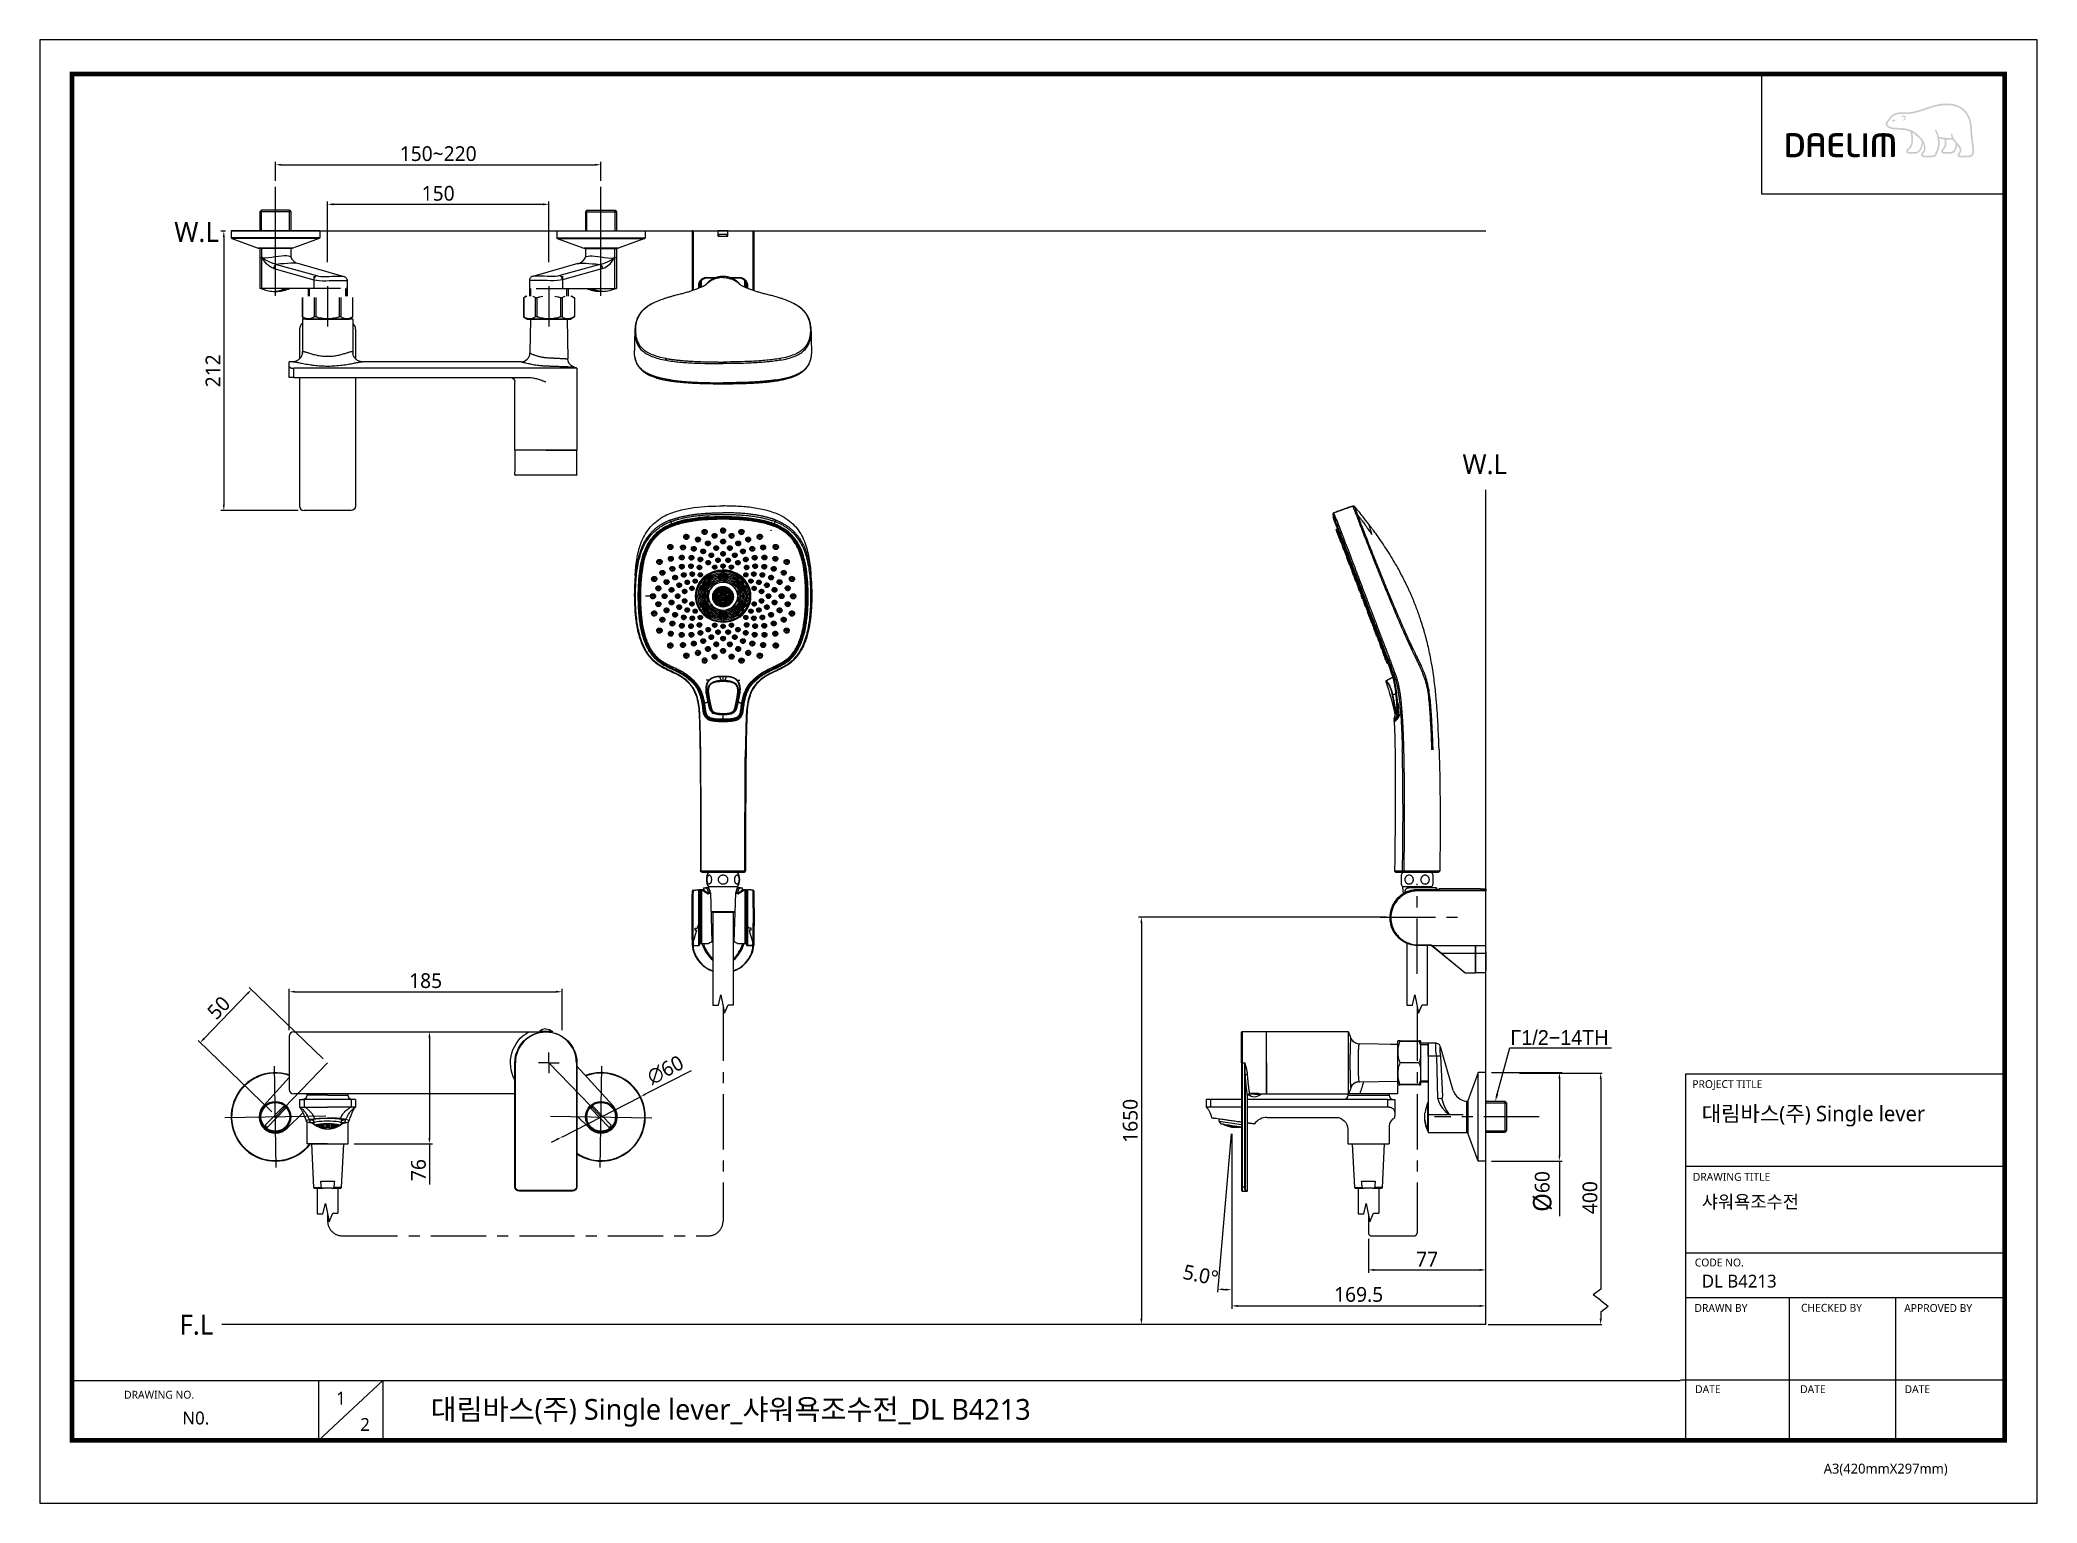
# Model space of a CAD drawing. Extents: x 0 to 1354, y 3495 to 4487.
import ezdxf
from ezdxf import colors
from ezdxf.entities.mleader import LeaderData, LeaderLine
from ezdxf.math import Vec2, Vec3

# ---------------------------------------------------------------- set-up
doc = ezdxf.new("R2010")
doc.units = 0
doc.header["$LTSCALE"] = 30
doc.header["$MEASUREMENT"] = 0
doc.header["$PDMODE"] = 3
doc.header["$PDSIZE"] = -10
doc.linetypes.add('CENTER', pattern=[2, 1.25, -0.25, 0.25, -0.25])
doc.linetypes.add('CENTER2', pattern=[28.575, 19.05, -3.175, 3.175, -3.175])
doc.layers.get('0').update_dxf_attribs({"linetype": 'CONTINUOUS'})
doc.layers.get('DEFPOINTS').update_dxf_attribs({"linetype": 'CONTINUOUS'})
for name, color, linetype in [('02___PRT_ALL_AXES', 7, 'CONTINUOUS'), ('BODY', 7, 'CONTINUOUS'), ('DEF_LAYER_ASSEM_MEMBER', 7, 'CONTINUOUS')]:
    doc.layers.add(name, color=color, linetype=linetype)
for name, color, linetype, lineweight in [('\\M+5B3DF\\M+5B4E7\\M+5CFDF', 3, 'CONTINUOUS', 9), ('Cneter', 1, 'CENTER2', 13), ('치수선', 7, 'CONTINUOUS', 20)]:
    doc.layers.add(name, color=color, linetype=linetype, lineweight=lineweight)
doc.styles.add('Daelim Dimension', font='NanumGothic.ttf')
doc.styles.get("Standard").update_dxf_attribs({"font": 'SYMBOL'})
doc.dimstyles.new('DEFAULT', dxfattribs={"dimscale": 2, "dimtxt": 2, "dimasz": 2, "dimexe": 0, "dimexo": 2, "dimgap": 1, "dimtad": 1, "dimdec": 1, "dimzin": 9, "dimdsep": 46, "dimtxsty": 'Daelim Dimension', "dimcen": 0.5, "dimclrd": 252, "dimclre": 252, "dimclrt": 3, "dimadec": 1, "dimazin": 0, "dimtfac": 1, "dimtdec": 1, "dimtix": 1, "dimtmove": 0, "dimatfit": 3, "dimfxl": 0, "dimtolj": 1, "dimtzin": 1, "dimlwd": 9, "dimlwe": 9, "dimarcsym": 0})

msp = doc.modelspace()

# ---------------------------------------------------------------- texts
at = {"color": 5, "ltscale": 40, "style": 'Daelim Dimension'}
for s, height, p in [('PROJECT TITLE', 5.3435, (1120.35, 3776.23)), ('DRAWING TITLE', 5.3435, (1120.69, 3713.34)), ('CODE NO.', 5.344, (1122.03, 3655.26)), ('DRAWN BY', 5.344, (1121.82, 3624.46)), ('CHECKED BY', 5.344, (1194.02, 3624.55)), ('APPROVED BY', 5.3435, (1264.04, 3624.38)), ('DRAWING NO.', 5.3435, (57.08, 3565.6)), ('DATE', 5.344, (1122.24, 3569.38)), ('DATE', 5.344, (1193.45, 3569.38)), ('DATE', 5.344, (1264.28, 3569.38)), ('A3(420mmX297mm)', 6.7441, (1209.42, 3514.8))]:
    msp.add_text(s, height=height, dxfattribs=at).set_placement(p)
at = {"attachment_point": 1, "style": 'Daelim Dimension'}
for s, insert, char_height, width in [('대림바스(주) Single lever', (1126.7, 3764.16), 10.4749, 168.3551), ('샤워욕조수전{\\fGulimChe|b0|i0|c129|p49; }', (1126.79, 3703.53), 8.7446, 147.1623), ('DL B4213', (1126.79, 3649.68), 8.745, 147.1623), ('1', (200.78, 3570.29), 8.74, 12.204), ('N0. ', (96.54, 3556.86), 8.745, 54.8578), ('2', (217.19, 3552.47), 8.74, 12.204)]:
    msp.add_mtext(s, dxfattribs=dict(at, insert=insert, char_height=char_height, width=width))
at = {"color": 7, "ltscale": 0.5, "insert": (1050.99, 3701.91), "char_height": 10, "attachment_point": 5, "rotation": 90, "style": 'Daelim Dimension'}
msp.add_mtext('\\A1;400', dxfattribs=at)
at = {"color": 2, "insert": (264.87, 3565.36), "char_height": 14.0538, "width": 622.1015, "attachment_point": 1, "style": 'Daelim Dimension'}
msp.add_mtext('대림바스(주) Single lever_샤워욕조수전_DL B4213', dxfattribs=at)
at = {"layer": '치수선', "char_height": 13.5, "attachment_point": 3, "style": 'Daelim Dimension'}
for s, insert in [('W.L', (121.35, 4363.51)), ('W.L', (994.79, 4206.06)), ('F.L', (117.59, 3622.56))]:
    msp.add_mtext_dynamic_manual_height_columns(s, width=20.8931, gutter_width=15, heights=[0], dxfattribs=dict(at, insert=insert))

# ---------------------------------------------------------------- blocks, each defined once
blk = doc.blocks.new('*D1')
at = {"color": 5, "lineweight": 9, "ltscale": 0.5}
for p, q in [((169, 3815.4), (169, 3843.5)), ((173, 3841.5), (350, 3841.5)), ((354, 3815.4), (354, 3843.5))]:
    blk.add_line(p, q, dxfattribs=at)
at = {"color": 5, "ltscale": 0.5}
for points in [[(173, 3842.2), (173, 3840.9), (169, 3841.5)], [(350, 3842.2), (350, 3840.9), (354, 3841.5)]]:
    blk.add_solid(points, dxfattribs=at)
at = {"layer": 'DEFPOINTS', "color": 0, "ltscale": 0.5}
for p in [(354, 3841.5), (169, 3811.4), (354, 3811.4)]:
    blk.add_point(p, dxfattribs=at)
at = {"color": 7, "ltscale": 0.5, "insert": (261.5, 3849), "char_height": 10, "attachment_point": 5, "style": 'Daelim Dimension'}
blk.add_mtext('\\A1;185', dxfattribs=at)
blk = doc.blocks.new('*D35')
at = {"color": 5, "lineweight": 9, "ltscale": 0.5}
for p, q in [((195, 4336.2), (195, 4377.5)), ((199, 4375.5), (341, 4375.5)), ((345, 4336.2), (345, 4377.5))]:
    blk.add_line(p, q, dxfattribs=at)
at = {"color": 5, "ltscale": 0.5}
for points in [[(199, 4376.2), (199, 4374.8), (195, 4375.5)], [(341, 4376.2), (341, 4374.8), (345, 4375.5)]]:
    blk.add_solid(points, dxfattribs=at)
at = {"layer": 'DEFPOINTS', "color": 0, "ltscale": 0.5}
for p in [(345, 4375.5), (195, 4332.2), (345, 4332.2)]:
    blk.add_point(p, dxfattribs=at)
at = {"color": 7, "ltscale": 0.5, "insert": (270, 4382.9), "char_height": 10, "attachment_point": 5, "style": 'Daelim Dimension'}
blk.add_mtext('\\A1;150', dxfattribs=at)
blk = doc.blocks.new('*D5')
at = {"color": 5, "lineweight": 9, "ltscale": 0.5}
for p, q in [((913, 3892.1), (744.8, 3892.1)), ((746.8, 3888.1), (746.8, 3619.8)), ((758.2, 3615.8), (744.8, 3615.8))]:
    blk.add_line(p, q, dxfattribs=at)
at = {"color": 5, "ltscale": 0.5}
for points in [[(746.1, 3888.1), (747.5, 3888.1), (746.8, 3892.1)], [(746.1, 3619.8), (747.5, 3619.8), (746.8, 3615.8)]]:
    blk.add_solid(points, dxfattribs=at)
at = {"layer": 'DEFPOINTS', "color": 0, "ltscale": 0.5}
for p in [(917, 3892.1, 0), (746.8, 3615.8), (762.2, 3615.8)]:
    blk.add_point(p, dxfattribs=at)
at = {"color": 7, "ltscale": 0.5, "insert": (739.3, 3754), "char_height": 10, "attachment_point": 5, "rotation": 90, "style": 'Daelim Dimension'}
blk.add_mtext('\\A1;1650', dxfattribs=at)
blk = doc.blocks.new('*D43')
at = {"color": 5, "lineweight": 9, "ltscale": 0.5}
for p, q in [((807.7, 3745.3), (798.3, 3637.9)), ((808.1, 3745.3), (808.1, 3637.5))]:
    blk.add_line(p, q, dxfattribs=at)
blk.add_arc((808.1, 3749.8), 110.3, 267.0781, 267.9219, dxfattribs=at)
at = {"color": 5, "ltscale": 0.5}
for points in [[(802.4, 3639), (802.5, 3640.3), (798.4, 3639.9)], [(804.1, 3640.2), (804, 3638.9), (808.1, 3639.5)]]:
    blk.add_solid(points, dxfattribs=at)
at = {"layer": 'DEFPOINTS', "color": 0, "ltscale": 0.5}
for p in [(808, 3749.3), (808.1, 3749.8), (808.1, 3749.8), (808.1, 3749.3), (804.8, 3639.6)]:
    blk.add_point(p, dxfattribs=at)
at = {"color": 7, "ltscale": 0.5, "insert": (787, 3649.4), "char_height": 10, "attachment_point": 5, "rotation": 348.155, "style": 'Daelim Dimension'}
blk.add_mtext('\\A1;5.0°', dxfattribs=at)
blk = doc.blocks.new('*D44')
at = {"color": 5, "lineweight": 9, "ltscale": 0.5}
for p, q in [((808.1, 3745.3), (808.1, 3626.5)), ((980.2, 3641.4), (980.2, 3626.5)), ((812.1, 3628.5), (976.2, 3628.5))]:
    blk.add_line(p, q, dxfattribs=at)
at = {"color": 5, "ltscale": 0.5}
for points in [[(812.1, 3629.2), (812.1, 3627.8), (808.1, 3628.5)], [(976.2, 3629.2), (976.2, 3627.8), (980.2, 3628.5)]]:
    blk.add_solid(points, dxfattribs=at)
at = {"layer": 'DEFPOINTS', "color": 0, "ltscale": 0.5}
for p in [(808.1, 3749.3), (980.2, 3645.4), (980.2, 3628.5)]:
    blk.add_point(p, dxfattribs=at)
at = {"color": 7, "ltscale": 0.5, "insert": (894.1, 3636.2), "char_height": 10, "attachment_point": 5, "style": 'Daelim Dimension'}
blk.add_mtext('\\A1;169.5', dxfattribs=at)
blk = doc.blocks.new('*D42')
at = {"color": 5, "lineweight": 9, "ltscale": 0.5}
for p, q in [((900.7, 3674), (900.7, 3650.9)), ((980.2, 3674), (980.2, 3650.9)), ((904.7, 3652.9), (976.2, 3652.9))]:
    blk.add_line(p, q, dxfattribs=at)
at = {"color": 5, "ltscale": 0.5}
for points in [[(904.7, 3653.6), (904.7, 3652.2), (900.7, 3652.9)], [(976.2, 3653.6), (976.2, 3652.2), (980.2, 3652.9)]]:
    blk.add_solid(points, dxfattribs=at)
at = {"layer": 'DEFPOINTS', "color": 0, "ltscale": 0.5}
for p in [(900.7, 3678), (980.2, 3678), (980.2, 3652.9)]:
    blk.add_point(p, dxfattribs=at)
at = {"color": 7, "ltscale": 0.5, "insert": (940.5, 3660.2), "char_height": 10, "attachment_point": 5, "style": 'Daelim Dimension'}
blk.add_mtext('\\A1;77', dxfattribs=at)
blk = doc.blocks.new('*D38')
at = {"color": 5, "lineweight": 9, "ltscale": 0.5}
for p, q in [((441.6, 3788), (410.7, 3772.2)), ((353.8, 3743), (407.2, 3770.3)), ((350.2, 3741.2), (346.6, 3739.4))]:
    blk.add_line(p, q, dxfattribs=at)
at = {"color": 5, "ltscale": 0.5}
for points in [[(410.4, 3772.8), (411, 3771.6), (407.2, 3770.3)], [(349.9, 3741.8), (350.5, 3740.6), (353.8, 3743)]]:
    blk.add_solid(points, dxfattribs=at)
at = {"layer": 'DEFPOINTS', "color": 0, "ltscale": 0.5}
for p in [(407.2, 3770.3), (353.8, 3743)]:
    blk.add_point(p, dxfattribs=at)
at = {"color": 7, "ltscale": 0.5, "insert": (424.1, 3788.5), "char_height": 10, "attachment_point": 5, "rotation": 27.1137, "style": 'Daelim Dimension'}
blk.add_mtext('\\A1;∅60', dxfattribs=at)
blk = doc.blocks.new('*D37')
at = {"color": 5, "lineweight": 9, "ltscale": 0.5}
for p, q in [((111.4, 3809.9), (140.6, 3840.1)), ((192, 3796), (141.9, 3844.4)), ((157.3, 3760), (107.2, 3808.4))]:
    blk.add_line(p, q, dxfattribs=at)
at = {"color": 5, "ltscale": 0.5}
for points in [[(140.1, 3840.6), (141.1, 3839.7), (143.4, 3843)], [(110.9, 3810.4), (111.9, 3809.4), (108.6, 3807)]]:
    blk.add_solid(points, dxfattribs=at)
at = {"layer": 'DEFPOINTS', "color": 0, "ltscale": 0.5}
for p in [(143.4, 3843), (194.9, 3793.2), (160.2, 3757.2)]:
    blk.add_point(p, dxfattribs=at)
at = {"color": 7, "ltscale": 0.5, "insert": (121.2, 3830.7), "char_height": 10, "attachment_point": 5, "rotation": 46, "style": 'Daelim Dimension'}
blk.add_mtext('\\A1;50', dxfattribs=at)
blk = doc.blocks.new('*D40')
at = {"color": 5, "lineweight": 9, "ltscale": 0.5}
for p, q in [((255.7, 3814.4), (266.1, 3814.4)), ((264.1, 3810.4), (264.1, 3742.4)), ((213, 3738.4), (266.1, 3738.4)), ((264.1, 3738.4), (264.1, 3710.8))]:
    blk.add_line(p, q, dxfattribs=at)
at = {"color": 5, "ltscale": 0.5}
for points in [[(263.4, 3810.4), (264.8, 3810.4), (264.1, 3814.4)], [(263.4, 3742.4), (264.8, 3742.4), (264.1, 3738.4)]]:
    blk.add_solid(points, dxfattribs=at)
at = {"layer": 'DEFPOINTS', "color": 0, "ltscale": 0.5}
for p in [(251.7, 3814.4), (209, 3738.4), (264.1, 3738.4)]:
    blk.add_point(p, dxfattribs=at)
at = {"color": 7, "ltscale": 0.5, "insert": (256.7, 3720.6), "char_height": 10, "attachment_point": 5, "rotation": 90, "style": 'Daelim Dimension'}
blk.add_mtext('\\A1;76', dxfattribs=at)
blk = doc.blocks.new('*D41')
at = {"color": 5, "lineweight": 9, "ltscale": 0.5}
for p, q in [((159.7, 4391.4), (159.7, 4404.3)), ((163.7, 4402.3), (376.4, 4402.3)), ((380.4, 4391.4), (380.4, 4404.3))]:
    blk.add_line(p, q, dxfattribs=at)
at = {"color": 5, "ltscale": 0.5}
for points in [[(163.7, 4403), (163.7, 4401.7), (159.7, 4402.3)], [(376.4, 4403), (376.4, 4401.7), (380.4, 4402.3)]]:
    blk.add_solid(points, dxfattribs=at)
at = {"layer": 'DEFPOINTS', "color": 0, "ltscale": 0.5}
for p in [(380.4, 4402.3), (159.7, 4387.4), (380.4, 4387.4)]:
    blk.add_point(p, dxfattribs=at)
at = {"color": 7, "ltscale": 0.5, "insert": (270, 4409.8), "char_height": 10, "attachment_point": 5, "style": 'Daelim Dimension'}
blk.add_mtext('\\A1;150~220', dxfattribs=at)
blk = doc.blocks.new('*D45')
at = {"color": 5, "lineweight": 9, "ltscale": 0.5}
for p, q in [((984.2, 3786.7), (1032.2, 3786.7)), ((1030.2, 3782.7), (1030.2, 3730.7)), ((984.2, 3726.7), (1032.2, 3726.7)), ((1030.2, 3726.7), (1030.2, 3689.4))]:
    blk.add_line(p, q, dxfattribs=at)
at = {"color": 5, "ltscale": 0.5}
for points in [[(1029.6, 3782.7), (1030.9, 3782.7), (1030.2, 3786.7)], [(1029.6, 3730.7), (1030.9, 3730.7), (1030.2, 3726.7)]]:
    blk.add_solid(points, dxfattribs=at)
at = {"layer": 'DEFPOINTS', "color": 0, "ltscale": 0.5}
for p in [(980.2, 3786.7), (980.2, 3726.7), (1030.2, 3726.7)]:
    blk.add_point(p, dxfattribs=at)
at = {"color": 7, "ltscale": 0.5, "insert": (1012.3, 3706.1), "char_height": 10, "attachment_point": 2, "rotation": 90, "style": 'Daelim Dimension'}
blk.add_mtext('\\A1;{\\H1.25x;\\C256;Ø}60', dxfattribs=at)
blk = doc.blocks.new('*D46')
at = {"color": 5, "lineweight": 9, "ltscale": 0.5}
for p, q in [((125.7, 4357.4), (122.7, 4357.4)), ((124.7, 4353.4), (124.7, 4171.8)), ((175, 4167.8), (122.7, 4167.8))]:
    blk.add_line(p, q, dxfattribs=at)
at = {"color": 5, "ltscale": 0.5}
for points in [[(124, 4353.4), (125.3, 4353.4), (124.7, 4357.4)], [(124, 4171.8), (125.3, 4171.8), (124.7, 4167.8)]]:
    blk.add_solid(points, dxfattribs=at)
at = {"layer": 'DEFPOINTS', "color": 0, "ltscale": 0.5}
for p in [(129.7, 4357.4), (124.7, 4167.8), (179, 4167.8)]:
    blk.add_point(p, dxfattribs=at)
at = {"color": 7, "ltscale": 0.5, "insert": (117.3, 4262.6), "char_height": 10, "attachment_point": 5, "rotation": 90, "style": 'Daelim Dimension'}
blk.add_mtext('\\A1;212', dxfattribs=at)

# ---------------------------------------------------------------- dimensions: what is measured, and where the dimension line sits
at = {"color": 5, "ltscale": 0.5}
for base, p1, p2, text, override, picture, middle in [((380.4, 4402.35), (159.69, 4387.44), (380.4, 4387.44), '150~220', {"dimtxt": 5, "dimexe": 1, "dimclrd": 5, "dimclre": 5, "dimclrt": 7}, '*D41', (270.04, 4409.79)), ((980.24, 3628.5), (808.05, 3749.3), (980.24, 3645.4), '169.5', {"dimtxt": 5, "dimexe": 1, "dimdec": 0, "dimclrd": 5, "dimclre": 5, "dimclrt": 7}, '*D44', (894.15, 3636.2)), ((980.24, 3652.9), (900.74, 3678.03), (980.24, 3678.03), '77', {"dimtxt": 5, "dimexe": 1, "dimdec": 0, "dimclrd": 5, "dimclre": 5, "dimclrt": 7}, '*D42', (940.49, 3660.23))]:
    dim = msp.add_linear_dim(base=base, p1=p1, p2=p2, text=text, dimstyle='DEFAULT', override=override, dxfattribs=at)
    dim.commit()
    dim.dimension.update_dxf_attribs({"geometry": picture, "text_midpoint": middle})
for base, p1, p2, picture, middle in [((345.04, 4375.5), (195.04, 4332.19), (345.04, 4332.19), '*D35', (270.04, 4382.93)), ((354.04, 3841.52), (169.04, 3811.36), (354.04, 3811.36), '*D1', (261.54, 3848.96))]:
    dim = msp.add_linear_dim(base=base, p1=p1, p2=p2, dimstyle='DEFAULT', override={"dimtxt": 5, "dimexe": 1, "dimclrd": 5, "dimclre": 5, "dimclrt": 7}, dxfattribs=at)
    dim.commit()
    dim.dimension.update_dxf_attribs({"geometry": picture, "text_midpoint": middle})
for base, p1, p2, text, picture, middle in [((124.67, 4167.79), (129.69, 4357.44), (179.04, 4167.79), '212', '*D46', (117.28, 4262.62)), ((746.79, 3615.83), (917.04, 3892.09, 0), (762.19, 3615.83), '1650', '*D5', (739.34, 3753.96))]:
    dim = msp.add_linear_dim(base=base, p1=p1, p2=p2, angle=90, text=text, dimstyle='DEFAULT', override={"dimtxt": 5, "dimexe": 1, "dimclrd": 5, "dimclre": 5, "dimclrt": 7}, dxfattribs=at)
    dim.commit()
    dim.dimension.update_dxf_attribs({"geometry": picture, "text_midpoint": middle})
for base, p1, p2, angle, override, picture, middle, dimtype in [((143.38, 3843), (160.16, 3757.24), (194.92, 3793.23), 46, {"dimtxt": 5, "dimexe": 1, "dimdec": 0, "dimclrd": 5, "dimclre": 5, "dimclrt": 7}, '*D37', (126.56, 3825.58), 161), ((264.11, 3738.36), (251.73, 3814.36), (209.04, 3738.36), 90, {"dimtxt": 5, "dimexe": 1, "dimclrd": 5, "dimclre": 5, "dimclrt": 7}, '*D40', (264.11, 3720.57), 160)]:
    dim = msp.add_linear_dim(base=base, p1=p1, p2=p2, angle=angle, dimstyle='DEFAULT', override=override, dxfattribs=at)
    dim.commit()
    dim.dimension.update_dxf_attribs({"geometry": picture, "text_midpoint": middle, "dimtype": dimtype})
dim = msp.add_diameter_dim_2p(p1=(353.77, 3743), p2=(407.17, 3770.35), dimstyle='DEFAULT', override={"dimtxt": 5, "dimexe": 1, "dimdec": 0, "dimclrd": 5, "dimclre": 5, "dimclrt": 7}, dxfattribs=at)
dim.commit()
dim.dimension.update_dxf_attribs({"geometry": '*D38', "text_midpoint": (424.14, 3788.46)})
dim = msp.add_linear_dim(base=(1030.22, 3726.68), p1=(980.24, 3786.68), p2=(980.24, 3726.68), angle=270, text='{\\H1.25x;\\C256;Ø}<>', dimstyle='DEFAULT', override={"dimtxt": 5, "dimexe": 1, "dimclrd": 5, "dimclre": 5, "dimclrt": 7}, dxfattribs=at)
dim.commit()
dim.dimension.update_dxf_attribs({"geometry": '*D45', "text_midpoint": (1030.22, 3706.06), "dimtype": 160})
dim = msp.add_angular_dim_2l(base=(804.8461, 3639.5537), line1=((808.0538, 3749.7959), (808.0538, 3749.2959)), line2=((808.0538, 3749.7959), (808.0109, 3749.3053)), dimstyle='DEFAULT', override={"dimtxt": 5, "dimexe": 1, "dimdec": 0, "dimclrd": 5, "dimclre": 5, "dimclrt": 7}, dxfattribs=at)
dim.commit()
dim.dimension.update_dxf_attribs({"geometry": '*D43', "text_midpoint": (785.4154, 3641.8554), "dimtype": 162})

# ---------------------------------------------------------------- hatches: boundary and pattern name
h = msp.add_hatch(color=5)
edge = h.paths.add_edge_path()
edge.add_spline(control_points=[(1305.72, 4438.84), (1300.86, 4444.29), (1293.29, 4444.35), (1287.78, 4443.44)], knot_values=[4, 4, 4, 4, 5, 5, 5, 5], degree=3, periodic=0)
edge.add_spline(control_points=[(1287.78, 4443.44), (1284.43, 4442.89), (1281.19, 4441.78), (1278.06, 4440.72)], knot_values=[5, 5, 5, 5, 6, 6, 6, 6], degree=3, periodic=0)
edge.add_spline(control_points=[(1278.06, 4440.72), (1275.45, 4439.82), (1272.74, 4438.9), (1270.03, 4438.31)], knot_values=[6, 6, 6, 6, 7, 7, 7, 7], degree=3, periodic=0)
edge.add_spline(control_points=[(1270.03, 4438.31), (1268.15, 4437.91), (1265.78, 4437.9), (1263.7, 4437.89)], knot_values=[7, 7, 7, 7, 8, 8, 8, 8], degree=3, periodic=0)
edge.add_spline(control_points=[(1263.7, 4437.89), (1263.7, 4437.89), (1261.71, 4437.86), (1261.71, 4437.86)], knot_values=[8.00001, 8.00001, 8.00001, 8.00001, 9, 9, 9, 9], degree=3, periodic=0)
edge.add_spline(control_points=[(1261.71, 4437.86), (1257.79, 4437.76), (1255.11, 4436.41), (1253.78, 4433.83)], knot_values=[9, 9, 9, 9, 10, 10, 10, 10], degree=3, periodic=0)
edge.add_spline(control_points=[(1253.78, 4433.83), (1253.78, 4433.83), (1253.71, 4433.72), (1253.71, 4433.72)], knot_values=[10.00001, 10.00001, 10.00001, 10.00001, 11, 11, 11, 11], degree=3, periodic=0)
edge.add_spline(control_points=[(1253.71, 4433.72), (1253.49, 4433.35), (1253.2, 4433.02), (1252.86, 4432.7)], knot_values=[11, 11, 11, 11, 12, 12, 12, 12], degree=3, periodic=0)
edge.add_spline(control_points=[(1252.86, 4432.7), (1252.5, 4432.35), (1252.13, 4431.99), (1251.88, 4431.52)], knot_values=[12, 12, 12, 12, 13, 13, 13, 13], degree=3, periodic=0)
edge.add_spline(control_points=[(1251.88, 4431.52), (1251.37, 4430.64), (1251.33, 4429.75), (1251.75, 4428.93)], knot_values=[13, 13, 13, 13, 14, 14, 14, 14], degree=3, periodic=0)
edge.add_spline(control_points=[(1251.75, 4428.93), (1252.59, 4427.36), (1254.96, 4426.52), (1256.37, 4426.41), (1256.37, 4426.41), (1258.48, 4426.28), (1258.48, 4426.28)], knot_values=[14, 14, 14, 14, 15, 15, 15, 16, 16, 16, 16], degree=3, periodic=0)
edge.add_spline(control_points=[(1258.48, 4426.28), (1260.72, 4426.15), (1263.51, 4425.99), (1265.16, 4425.69)], knot_values=[16, 16, 16, 16, 17, 17, 17, 17], degree=3, periodic=0)
edge.add_spline(control_points=[(1265.16, 4425.69), (1266.21, 4425.51), (1267.23, 4425.18), (1268.17, 4424.75)], knot_values=[17, 17, 17, 17, 18, 18, 18, 18], degree=3, periodic=0)
edge.add_spline(control_points=[(1268.17, 4424.75), (1268.21, 4424.65), (1269.05, 4421.59), (1268.87, 4418.21)], knot_values=[18, 18, 18, 18, 19, 19, 19, 19], degree=3, periodic=0)
edge.add_spline(control_points=[(1268.87, 4418.21), (1268.73, 4415.14), (1267.37, 4414.07), (1266.4, 4413.28)], knot_values=[19, 19, 19, 19, 20, 20, 20, 20], degree=3, periodic=0)
edge.add_spline(control_points=[(1266.4, 4413.28), (1266.39, 4413.27), (1265.44, 4412.54), (1265.38, 4411.62)], knot_values=[20, 20, 20, 20, 21, 21, 21, 21], degree=3, periodic=0)
edge.add_spline(control_points=[(1265.38, 4411.62), (1265.33, 4411.13), (1265.46, 4410.68), (1265.76, 4410.38)], knot_values=[21, 21, 21, 21, 22, 22, 22, 22], degree=3, periodic=0)
edge.add_spline(control_points=[(1265.76, 4410.38), (1266.09, 4410.02), (1266.57, 4409.85), (1267.2, 4409.85), (1267.2, 4409.85), (1271.45, 4409.85), (1271.45, 4409.85)], knot_values=[22, 22, 22, 22, 23, 23, 23, 24, 24, 24, 24], degree=3, periodic=0)
edge.add_spline(control_points=[(1271.45, 4409.85), (1274.94, 4409.85), (1276.41, 4413.92), (1276.78, 4416.76)], knot_values=[24, 24, 24, 24, 25, 25, 25, 25], degree=3, periodic=0)
edge.add_spline(control_points=[(1276.78, 4416.76), (1277.81, 4414.73), (1277.79, 4412.43), (1276.48, 4410.97)], knot_values=[25, 25, 25, 25, 26, 26, 26, 26], degree=3, periodic=0)
edge.add_spline(control_points=[(1276.48, 4410.97), (1276.48, 4410.97), (1275.35, 4409.92), (1275.47, 4408.91)], knot_values=[26.00001, 26.00001, 26.00001, 26.00001, 27, 27, 27, 27], degree=3, periodic=0)
edge.add_spline(control_points=[(1275.47, 4408.91), (1275.58, 4407.85), (1276.46, 4407.43), (1277.18, 4407.43), (1277.18, 4407.43), (1283.24, 4407.43), (1283.24, 4407.43)], knot_values=[27, 27, 27, 27, 28, 28, 28, 29, 29, 29, 29], degree=3, periodic=0)
edge.add_spline(control_points=[(1283.24, 4407.43), (1284.3, 4407.43), (1285.15, 4407.91), (1285.72, 4408.84)], knot_values=[29, 29, 29, 29, 30, 30, 30, 30], degree=3, periodic=0)
edge.add_spline(control_points=[(1285.72, 4408.84), (1288.19, 4412.91), (1288.32, 4416.93), (1287.78, 4420.05)], knot_values=[30, 30, 30, 30, 31, 31, 31, 31], degree=3, periodic=0)
edge.add_spline(control_points=[(1287.78, 4420.05), (1288.51, 4419.9), (1289.75, 4419.67), (1291.26, 4419.51)], knot_values=[31, 31, 31, 31, 32, 32, 32, 32], degree=3, periodic=0)
edge.add_spline(control_points=[(1291.26, 4419.51), (1291.35, 4419.08), (1291.52, 4418.13), (1291.52, 4418.13)], knot_values=[32, 32, 32, 32, 33, 33, 33, 33], degree=3, periodic=0)
edge.add_spline(control_points=[(1291.52, 4418.13), (1291.55, 4417.77), (1291.55, 4417.45), (1291.55, 4417.14)], knot_values=[33, 33, 33, 33, 34, 34, 34, 34], degree=3, periodic=0)
edge.add_spline(control_points=[(1291.55, 4417.14), (1291.55, 4414.79), (1290.52, 4413.78), (1289.93, 4413.2)], knot_values=[34, 34, 34, 34, 35, 35, 35, 35], degree=3, periodic=0)
edge.add_spline(control_points=[(1289.93, 4413.2), (1289.91, 4413.2), (1289.12, 4412.39), (1289.03, 4411.71)], knot_values=[35, 35, 35, 35, 36, 36, 36, 36], degree=3, periodic=0)
edge.add_spline(control_points=[(1289.03, 4411.71), (1289.03, 4411.71), (1288.86, 4411.01), (1289.46, 4410.39)], knot_values=[36.00001, 36.00001, 36.00001, 36.00001, 37, 37, 37, 37], degree=3, periodic=0)
edge.add_spline(control_points=[(1289.46, 4410.39), (1289.8, 4410.04), (1290.34, 4409.85), (1291.06, 4409.85), (1291.06, 4409.85), (1295.75, 4409.85), (1295.75, 4409.85)], knot_values=[37, 37, 37, 37, 38, 38, 38, 39, 39, 39, 39], degree=3, periodic=0)
edge.add_spline(control_points=[(1295.75, 4409.85), (1298.76, 4409.85), (1299.68, 4413.57), (1299.98, 4415.48)], knot_values=[39, 39, 39, 39, 40, 40, 40, 40], degree=3, periodic=0)
edge.add_spline(control_points=[(1299.98, 4415.48), (1300.52, 4414.8), (1301.13, 4413.99), (1301.49, 4413.2)], knot_values=[40, 40, 40, 40, 41, 41, 41, 41], degree=3, periodic=0)
edge.add_spline(control_points=[(1301.49, 4413.2), (1301.74, 4412.68), (1301.78, 4412.09), (1301.59, 4411.53)], knot_values=[41, 41, 41, 41, 42, 42, 42, 42], degree=3, periodic=0)
edge.add_spline(control_points=[(1301.59, 4411.53), (1301.29, 4410.54), (1300.03, 4409.82), (1300.29, 4408.63)], knot_values=[42, 42, 42, 42, 43, 43, 43, 43], degree=3, periodic=0)
edge.add_spline(control_points=[(1300.29, 4408.63), (1300.5, 4407.7), (1301.28, 4407.43), (1302.08, 4407.43), (1302.08, 4407.43), (1308.11, 4407.43), (1308.11, 4407.43)], knot_values=[43, 43, 43, 43, 44, 44, 44, 45, 45, 45, 45], degree=3, periodic=0)
edge.add_spline(control_points=[(1308.11, 4407.43), (1308.15, 4407.43), (1309.36, 4407.41), (1310.33, 4408.44)], knot_values=[45, 45, 45, 45, 46, 46, 46, 46], degree=3, periodic=0)
edge.add_spline(control_points=[(1310.33, 4408.44), (1311.24, 4409.42), (1311.58, 4410.87), (1311.38, 4412.89)], knot_values=[46, 46, 46, 46, 47, 47, 47, 47], degree=3, periodic=0)
edge.add_spline(control_points=[(1311.38, 4412.89), (1311.38, 4412.89), (1310.46, 4420.78), (1310.46, 4420.78)], knot_values=[0, 0, 0, 0, 1, 1, 1, 1], degree=3, periodic=0)
edge.add_spline(control_points=[(1310.46, 4420.78), (1310.13, 4423.07), (1310.08, 4424.3), (1310.02, 4425.52), (1310.02, 4425.52), (1309.8, 4428.63), (1309.8, 4428.63)], knot_values=[1, 1, 1, 1, 2, 2, 2, 3, 3, 3, 3], degree=3, periodic=0)
edge.add_spline(control_points=[(1309.8, 4428.63), (1309.34, 4432.89), (1307.96, 4436.32), (1305.72, 4438.84)], knot_values=[3, 3, 3, 3, 4, 4, 4, 4], degree=3, periodic=0)
edge = h.paths.add_edge_path(flags=16)
edge.add_spline(control_points=[(1270.28, 4437.18), (1273.07, 4437.78), (1275.8, 4438.72), (1278.44, 4439.62)], knot_values=[31, 31, 31, 31, 32, 32, 32, 32], degree=3, periodic=0)
edge.add_spline(control_points=[(1278.44, 4439.62), (1281.51, 4440.68), (1284.71, 4441.76), (1287.98, 4442.31)], knot_values=[32, 32, 32, 32, 33, 33, 33, 33], degree=3, periodic=0)
edge.add_spline(control_points=[(1287.98, 4442.31), (1293.2, 4443.17), (1300.35, 4443.12), (1304.84, 4438.08)], knot_values=[33, 33, 33, 33, 34, 34, 34, 34], degree=3, periodic=0)
edge.add_spline(control_points=[(1304.84, 4438.08), (1306.92, 4435.74), (1308.21, 4432.52), (1308.64, 4428.51), (1308.64, 4428.51), (1308.86, 4425.47), (1308.86, 4425.47)], knot_values=[34, 34, 34, 34, 35, 35, 35, 36, 36, 36, 36], degree=3, periodic=0)
edge.add_spline(control_points=[(1308.86, 4425.47), (1308.92, 4424.23), (1308.99, 4422.96), (1309.31, 4420.63), (1309.31, 4420.63), (1310.22, 4412.76), (1310.22, 4412.76)], knot_values=[36, 36, 36, 36, 37, 37, 37, 38, 38, 38, 38], degree=3, periodic=0)
edge.add_spline(control_points=[(1310.22, 4412.76), (1310.37, 4411.12), (1310.12, 4409.96), (1309.5, 4409.25)], knot_values=[38, 38, 38, 38, 39, 39, 39, 39], degree=3, periodic=0)
edge.add_spline(control_points=[(1309.5, 4409.25), (1308.9, 4408.58), (1308.15, 4408.58), (1308.11, 4408.58), (1308.11, 4408.58), (1302.18, 4408.58), (1302.18, 4408.58)], knot_values=[0, 0, 0, 0, 1, 1, 1, 2, 2, 2, 2], degree=3, periodic=0)
edge.add_spline(control_points=[(1302.18, 4408.58), (1301.81, 4408.58), (1301.53, 4408.73), (1301.53, 4409.16)], knot_values=[2, 2, 2, 2, 3, 3, 3, 3], degree=3, periodic=0)
edge.add_spline(control_points=[(1301.53, 4409.16), (1301.53, 4409.78), (1302.32, 4410.29), (1302.62, 4411.09)], knot_values=[3, 3, 3, 3, 4, 4, 4, 4], degree=3, periodic=0)
edge.add_spline(control_points=[(1302.62, 4411.09), (1302.96, 4411.94), (1302.92, 4412.87), (1302.54, 4413.7)], knot_values=[4, 4, 4, 4, 5, 5, 5, 5], degree=3, periodic=0)
edge.add_spline(control_points=[(1302.54, 4413.7), (1301.83, 4415.19), (1300.78, 4416.37), (1299.77, 4417.51)], knot_values=[5, 5, 5, 5, 6, 6, 6, 6], degree=3, periodic=0)
edge.add_spline(control_points=[(1299.77, 4417.51), (1298.33, 4419.12), (1296.79, 4420.67), (1296.69, 4422.89)], knot_values=[6, 6, 6, 6, 7, 7, 7, 7], degree=3, periodic=0)
edge.add_spline(control_points=[(1296.69, 4422.89), (1296.66, 4423.21), (1296.52, 4423.52), (1296.2, 4423.51)], knot_values=[7, 7, 7, 7, 8, 8, 8, 8], degree=3, periodic=0)
edge.add_spline(control_points=[(1296.2, 4423.51), (1295.89, 4423.5), (1295.67, 4423.21), (1295.68, 4422.8)], knot_values=[8, 8, 8, 8, 9, 9, 9, 9], degree=3, periodic=0)
edge.add_spline(control_points=[(1295.68, 4422.8), (1295.75, 4421.95), (1295.98, 4421.18), (1296.26, 4420.48)], knot_values=[9, 9, 9, 9, 10, 10, 10, 10], degree=3, periodic=0)
edge.add_spline(control_points=[(1296.26, 4420.48), (1292.36, 4420.31), (1288.44, 4421.09), (1287.5, 4421.28)], knot_values=[10, 10, 10, 10, 11, 11, 11, 11], degree=3, periodic=0)
edge.add_spline(control_points=[(1287.5, 4421.28), (1286.82, 4424.08), (1285.69, 4425.88), (1285.68, 4425.92)], knot_values=[11, 11, 11, 11, 12, 12, 12, 12], degree=3, periodic=0)
edge.add_spline(control_points=[(1285.68, 4425.92), (1285.5, 4426.21), (1285.21, 4426.3), (1284.99, 4426.16)], knot_values=[12, 12, 12, 12, 13, 13, 13, 13], degree=3, periodic=0)
edge.add_spline(control_points=[(1284.99, 4426.16), (1284.76, 4426.03), (1284.71, 4425.69), (1284.88, 4425.42)], knot_values=[13, 13, 13, 13, 14, 14, 14, 14], degree=3, periodic=0)
edge.add_spline(control_points=[(1284.88, 4425.42), (1284.93, 4425.34), (1289.57, 4417.45), (1284.73, 4409.42)], knot_values=[14, 14, 14, 14, 15, 15, 15, 15], degree=3, periodic=0)
edge.add_spline(control_points=[(1284.73, 4409.42), (1284.39, 4408.85), (1283.9, 4408.58), (1283.24, 4408.58), (1283.24, 4408.58), (1277.21, 4408.58), (1277.21, 4408.58)], knot_values=[15, 15, 15, 15, 16, 16, 16, 17, 17, 17, 17], degree=3, periodic=0)
edge.add_spline(control_points=[(1277.21, 4408.58), (1276.96, 4408.58), (1276.59, 4408.75), (1276.59, 4409.16)], knot_values=[17, 17, 17, 17, 18, 18, 18, 18], degree=3, periodic=0)
edge.add_spline(control_points=[(1276.59, 4409.16), (1276.59, 4409.58), (1277.17, 4410.2), (1277.17, 4410.2)], knot_values=[18, 18, 18, 18, 19, 19, 19, 19], degree=3, periodic=0)
edge.add_spline(control_points=[(1277.17, 4410.2), (1279.59, 4412.91), (1278.37, 4417.13), (1276.03, 4419.92)], knot_values=[19, 19, 19, 19, 20, 20, 20, 20], degree=3, periodic=0)
edge.add_spline(control_points=[(1276.03, 4419.92), (1273.77, 4422.62), (1270.08, 4426), (1265.36, 4426.84)], knot_values=[20, 20, 20, 20, 21, 21, 21, 21], degree=3, periodic=0)
edge.add_spline(control_points=[(1265.36, 4426.84), (1263.66, 4427.14), (1260.82, 4427.31), (1258.54, 4427.44), (1258.54, 4427.44), (1256.46, 4427.56), (1256.46, 4427.56)], knot_values=[21, 21, 21, 21, 22, 22, 22, 23, 23, 23, 23], degree=3, periodic=0)
edge.add_spline(control_points=[(1256.46, 4427.56), (1255.3, 4427.65), (1253.39, 4428.35), (1252.79, 4429.47)], knot_values=[23, 23, 23, 23, 24, 24, 24, 24], degree=3, periodic=0)
edge.add_spline(control_points=[(1252.79, 4429.47), (1252.53, 4429.93), (1252.56, 4430.42), (1252.9, 4430.94)], knot_values=[24, 24, 24, 24, 25, 25, 25, 25], degree=3, periodic=0)
edge.add_spline(control_points=[(1252.9, 4430.94), (1253.09, 4431.28), (1253.39, 4431.58), (1253.7, 4431.89)], knot_values=[25, 25, 25, 25, 26, 26, 26, 26], degree=3, periodic=0)
edge.add_spline(control_points=[(1253.7, 4431.89), (1254.06, 4432.26), (1254.42, 4432.64), (1254.72, 4433.15)], knot_values=[26, 26, 26, 26, 27, 27, 27, 27], degree=3, periodic=0)
edge.add_spline(control_points=[(1254.72, 4433.15), (1254.72, 4433.15), (1254.81, 4433.3), (1254.81, 4433.3)], knot_values=[27.00001, 27.00001, 27.00001, 27.00001, 28, 28, 28, 28], degree=3, periodic=0)
edge.add_spline(control_points=[(1254.81, 4433.3), (1255.96, 4435.48), (1258.26, 4436.62), (1261.75, 4436.71)], knot_values=[28, 28, 28, 28, 29, 29, 29, 29], degree=3, periodic=0)
edge.add_spline(control_points=[(1261.75, 4436.71), (1261.75, 4436.71), (1263.7, 4436.73), (1263.7, 4436.73)], knot_values=[29.00001, 29.00001, 29.00001, 29.00001, 30, 30, 30, 30], degree=3, periodic=0)
edge.add_spline(control_points=[(1263.7, 4436.73), (1265.83, 4436.75), (1268.28, 4436.75), (1270.28, 4437.18)], knot_values=[30, 30, 30, 30, 31, 31, 31, 31], degree=3, periodic=0)
edge = h.paths.add_edge_path(flags=0)
edge.add_spline(control_points=[(1264.54, 4435.56), (1264.94, 4435.25), (1265.2, 4434.8), (1265.13, 4434.26)], knot_values=[8, 8, 8, 8, 9, 9, 9, 9], degree=3, periodic=0)
edge.add_spline(control_points=[(1265.13, 4434.26), (1265.06, 4433.49), (1264.38, 4432.65), (1263.88, 4432.4)], knot_values=[7, 7, 7, 7, 8, 8, 8, 8], degree=3, periodic=0)
edge.add_spline(control_points=[(1263.88, 4432.4), (1263.7, 4432.33), (1263.47, 4432.37), (1263.4, 4432.54)], knot_values=[6, 6, 6, 6, 7, 7, 7, 7], degree=3, periodic=0)
edge.add_spline(control_points=[(1263.4, 4432.54), (1263.32, 4432.72), (1263.42, 4432.93), (1263.59, 4433.04)], knot_values=[5, 5, 5, 5, 6, 6, 6, 6], degree=3, periodic=0)
edge.add_spline(control_points=[(1263.59, 4433.04), (1263.88, 4433.21), (1264.3, 4433.77), (1264.35, 4434.25)], knot_values=[4, 4, 4, 4, 5, 5, 5, 5], degree=3, periodic=0)
edge.add_spline(control_points=[(1264.35, 4434.25), (1264.38, 4434.54), (1264.3, 4434.77), (1264.07, 4434.94)], knot_values=[3, 3, 3, 3, 4, 4, 4, 4], degree=3, periodic=0)
edge.add_spline(control_points=[(1264.07, 4434.94), (1263.44, 4435.38), (1262.72, 4434.52), (1262.64, 4434.46)], knot_values=[2, 2, 2, 2, 3, 3, 3, 3], degree=3, periodic=0)
edge.add_spline(control_points=[(1262.64, 4434.46), (1262.51, 4434.31), (1262.28, 4434.27), (1262.16, 4434.39)], knot_values=[1, 1, 1, 1, 2, 2, 2, 2], degree=3, periodic=0)
edge.add_spline(control_points=[(1262.16, 4434.39), (1262, 4434.52), (1262.02, 4434.75), (1262.16, 4434.91)], knot_values=[0, 0, 0, 0, 1, 1, 1, 1], degree=3, periodic=0)
edge.add_spline(control_points=[(1262.16, 4434.91), (1262.54, 4435.32), (1263.59, 4436.21), (1264.54, 4435.56)], knot_values=[9, 9, 9, 9, 10, 10, 10, 10], degree=3, periodic=0)
edge = h.paths.add_edge_path(flags=16)
edge.add_spline(control_points=[(1269.96, 4418.16), (1270.08, 4420.6), (1269.72, 4422.84), (1269.45, 4424.08), (1269.45, 4424.08), (1273.24, 4421.91), (1276.01, 4418.02)], knot_values=[5, 5, 5, 5, 6, 6, 6, 7, 7, 7, 7], degree=3, periodic=0)
edge.add_spline(control_points=[(1276.01, 4418.02), (1275.8, 4416.37), (1274.88, 4410.94), (1271.45, 4410.94), (1271.45, 4410.94), (1267.2, 4410.94), (1267.2, 4410.94)], knot_values=[0, 0, 0, 0, 1, 1, 1, 2, 2, 2, 2], degree=3, periodic=0)
edge.add_spline(control_points=[(1267.2, 4410.94), (1266.88, 4410.94), (1266.52, 4411.2), (1266.52, 4411.61)], knot_values=[2, 2, 2, 2, 3, 3, 3, 3], degree=3, periodic=0)
edge.add_spline(control_points=[(1266.52, 4411.61), (1266.52, 4412.02), (1267.05, 4412.43), (1267.1, 4412.44)], knot_values=[3, 3, 3, 3, 4, 4, 4, 4], degree=3, periodic=0)
edge.add_spline(control_points=[(1267.1, 4412.44), (1268.17, 4413.29), (1269.78, 4414.6), (1269.96, 4418.16)], knot_values=[4, 4, 4, 4, 5, 5, 5, 5], degree=3, periodic=0)
edge = h.paths.add_edge_path(flags=0)
edge.add_spline(control_points=[(1258.03, 4432.64), (1258.03, 4432.64), (1258.16, 4432.58), (1257.97, 4432.34)], knot_values=[1.00001, 1.00001, 1.00001, 1.00001, 2, 2, 2, 2], degree=3, periodic=0)
edge.add_spline(control_points=[(1257.97, 4432.34), (1257.45, 4431.62), (1256.93, 4431.47), (1256.93, 4431.47)], knot_values=[2, 2, 2, 2, 2.99999, 2.99999, 2.99999, 2.99999], degree=3, periodic=0)
edge.add_spline(control_points=[(1256.93, 4431.47), (1256.93, 4431.47), (1256.55, 4431.33), (1256.33, 4431.59)], knot_values=[3.00001, 3.00001, 3.00001, 3.00001, 4, 4, 4, 4], degree=3, periodic=0)
edge.add_spline(control_points=[(1256.33, 4431.59), (1255.9, 4432.1), (1255.88, 4432.39), (1255.88, 4432.39), (1255.88, 4432.39), (1255.84, 4432.61), (1256.06, 4432.66)], knot_values=[4, 4, 4, 4, 5, 5, 5, 6, 6, 6, 6], degree=3, periodic=0)
edge.add_spline(control_points=[(1258.03, 4432.64), (1256.93, 4433.06), (1256.06, 4432.66), (1256.06, 4432.66)], knot_values=[0.00001, 0.00001, 0.00001, 0.00001, 1, 1, 1, 1], degree=3, periodic=0)
edge = h.paths.add_edge_path(flags=16)
edge.add_spline(control_points=[(1292.42, 4419.42), (1293.75, 4419.32), (1295.41, 4419.26), (1296.84, 4419.35)], knot_values=[6, 6, 6, 6, 7, 7, 7, 7], degree=3, periodic=0)
edge.add_spline(control_points=[(1296.84, 4419.35), (1297.39, 4418.5), (1298.29, 4417.42), (1298.99, 4416.62)], knot_values=[7, 7, 7, 7, 8, 8, 8, 8], degree=3, periodic=0)
edge.add_spline(control_points=[(1298.99, 4416.62), (1298.98, 4416.55), (1298.61, 4410.94), (1295.75, 4410.94)], knot_values=[9, 9, 9, 9, 10, 10, 10, 10], degree=3, periodic=0)
edge.add_spline(control_points=[(1295.75, 4410.94), (1295.75, 4410.94), (1290.92, 4410.94), (1290.92, 4410.94)], knot_values=[0, 0, 0, 0, 1, 1, 1, 1], degree=3, periodic=0)
edge.add_spline(control_points=[(1290.92, 4410.94), (1290.54, 4410.94), (1290.26, 4411.23), (1290.26, 4411.61)], knot_values=[1, 1, 1, 1, 2, 2, 2, 2], degree=3, periodic=0)
edge.add_spline(control_points=[(1290.26, 4411.61), (1290.26, 4411.97), (1290.66, 4412.41), (1290.69, 4412.43)], knot_values=[2, 2, 2, 2, 3, 3, 3, 3], degree=3, periodic=0)
edge.add_spline(control_points=[(1290.69, 4412.43), (1291.68, 4413.38), (1292.68, 4414.68), (1292.68, 4417.12)], knot_values=[3, 3, 3, 3, 4, 4, 4, 4], degree=3, periodic=0)
edge.add_spline(control_points=[(1292.68, 4417.12), (1292.68, 4417.47), (1292.66, 4417.85), (1292.61, 4418.25)], knot_values=[4, 4, 4, 4, 5, 5, 5, 5], degree=3, periodic=0)
edge.add_spline(control_points=[(1292.61, 4418.25), (1292.61, 4418.25), (1292.48, 4418.95), (1292.42, 4419.42)], knot_values=[5.00001, 5.00001, 5.00001, 5.00001, 6, 6, 6, 6], degree=3, periodic=0)
h = msp.add_hatch(color=5)
edge = h.paths.add_edge_path()
edge.add_spline(control_points=[(1195.99, 4417.04), (1195.99, 4421.5), (1193.61, 4423.86), (1189.12, 4423.86)], knot_values=[7, 7, 7, 7, 8, 8, 8, 8], degree=3, periodic=0)
edge.add_spline(control_points=[(1189.12, 4423.86), (1187.47, 4423.86), (1185.38, 4423.76), (1184.7, 4423.65)], knot_values=[0, 0, 0, 0, 1, 1, 1, 1], degree=3, periodic=0)
edge.add_spline(control_points=[(1184.7, 4423.65), (1184.28, 4423.57), (1184, 4423.26), (1184, 4422.83), (1184, 4422.83), (1184, 4408.41), (1184, 4408.41)], knot_values=[1, 1, 1, 1, 2, 2, 2, 3, 3, 3, 3], degree=3, periodic=0)
edge.add_spline(control_points=[(1184, 4408.41), (1184, 4407.96), (1184.28, 4407.66), (1184.73, 4407.56)], knot_values=[3, 3, 3, 3, 4, 4, 4, 4], degree=3, periodic=0)
edge.add_spline(control_points=[(1184.73, 4407.56), (1185.38, 4407.47), (1187.45, 4407.37), (1189.12, 4407.37)], knot_values=[4, 4, 4, 4, 5, 5, 5, 5], degree=3, periodic=0)
edge.add_spline(control_points=[(1189.12, 4407.37), (1193.61, 4407.37), (1195.99, 4409.73), (1195.99, 4414.19), (1195.99, 4414.19), (1195.99, 4417.04), (1195.99, 4417.04)], knot_values=[5, 5, 5, 5, 6, 6, 6, 7, 7, 7, 7], degree=3, periodic=0)
edge = h.paths.add_edge_path(flags=16)
edge.add_spline(control_points=[(1189.1, 4421.63), (1192.1, 4421.63), (1193.43, 4420.21), (1193.43, 4417.04), (1193.43, 4417.04), (1193.43, 4416.33), (1193.43, 4415.62)], knot_values=[4, 4, 4, 4, 5, 5, 5, 5.5, 5.5, 5.5, 5.5], degree=3, periodic=0)
edge.add_spline(control_points=[(1193.43, 4415.62), (1193.43, 4414.91), (1193.43, 4414.19), (1193.43, 4414.19)], knot_values=[5.5, 5.5, 5.5, 5.5, 6, 6, 6, 6], degree=3, periodic=0)
edge.add_spline(control_points=[(1193.43, 4414.19), (1193.43, 4411.1), (1192.01, 4409.59), (1189.12, 4409.59)], knot_values=[0, 0, 0, 0, 1, 1, 1, 1], degree=3, periodic=0)
edge.add_spline(control_points=[(1189.12, 4409.59), (1189.12, 4409.59), (1187.12, 4409.62), (1186.61, 4409.64), (1186.61, 4409.64), (1186.61, 4421.51), (1186.61, 4421.51)], knot_values=[1.00001, 1.00001, 1.00001, 1.00001, 2, 2, 2, 3, 3, 3, 3], degree=3, periodic=0)
edge.add_spline(control_points=[(1186.61, 4421.51), (1187.65, 4421.62), (1189.1, 4421.63), (1189.1, 4421.63)], knot_values=[3, 3, 3, 3, 4, 4, 4, 4], degree=3, periodic=0)
h = msp.add_hatch(color=5)
edge = h.paths.add_edge_path()
edge.add_spline(control_points=[(1209.68, 4419.21), (1209.68, 4422.43), (1208.13, 4423.86), (1204.69, 4423.86)], knot_values=[13, 13, 13, 13, 14, 14, 14, 14], degree=3, periodic=0)
edge.add_spline(control_points=[(1204.69, 4423.86), (1204.69, 4423.86), (1203.43, 4423.86), (1203.43, 4423.86)], knot_values=[0.00001, 0.00001, 0.00001, 0.00001, 1, 1, 1, 1], degree=3, periodic=0)
edge.add_spline(control_points=[(1203.43, 4423.86), (1199.99, 4423.86), (1198.47, 4422.43), (1198.47, 4419.21), (1198.47, 4419.21), (1198.47, 4408.22), (1198.47, 4408.22)], knot_values=[1, 1, 1, 1, 2, 2, 2, 3, 3, 3, 3], degree=3, periodic=0)
edge.add_spline(control_points=[(1198.47, 4408.22), (1198.47, 4407.83), (1198.76, 4407.52), (1199.15, 4407.52)], knot_values=[3, 3, 3, 3, 4, 4, 4, 4], degree=3, periodic=0)
edge.add_spline(control_points=[(1199.15, 4407.52), (1199.15, 4407.52), (1200.35, 4407.52), (1200.35, 4407.52)], knot_values=[4.00001, 4.00001, 4.00001, 4.00001, 5, 5, 5, 5], degree=3, periodic=0)
edge.add_spline(control_points=[(1200.35, 4407.52), (1200.76, 4407.52), (1201.04, 4407.89), (1201.04, 4408.22), (1201.04, 4408.22), (1201.04, 4409.8), (1201.04, 4411.41)], knot_values=[5, 5, 5, 5, 6, 6, 6, 6.5, 6.5, 6.5, 6.5], degree=3, periodic=0)
edge.add_spline(control_points=[(1201.04, 4411.41), (1201.04, 4413.03), (1201.04, 4414.68), (1201.04, 4414.8), (1201.04, 4414.8), (1207.1, 4414.8), (1207.1, 4414.8)], knot_values=[6.5, 6.5, 6.5, 6.5, 7, 7, 7, 8, 8, 8, 8], degree=3, periodic=0)
edge.add_spline(control_points=[(1207.1, 4414.8), (1207.1, 4414.55), (1207.1, 4408.22), (1207.1, 4408.22)], knot_values=[8, 8, 8, 8, 9, 9, 9, 9], degree=3, periodic=0)
edge.add_spline(control_points=[(1207.1, 4408.22), (1207.1, 4407.82), (1207.42, 4407.52), (1207.78, 4407.52)], knot_values=[9, 9, 9, 9, 10, 10, 10, 10], degree=3, periodic=0)
edge.add_spline(control_points=[(1207.78, 4407.52), (1207.78, 4407.52), (1208.99, 4407.52), (1208.99, 4407.52)], knot_values=[10.00001, 10.00001, 10.00001, 10.00001, 11, 11, 11, 11], degree=3, periodic=0)
edge.add_spline(control_points=[(1208.99, 4407.52), (1209.4, 4407.52), (1209.68, 4407.91), (1209.68, 4408.22), (1209.68, 4408.22), (1209.68, 4419.21), (1209.68, 4419.21)], knot_values=[11, 11, 11, 11, 12, 12, 12, 13, 13, 13, 13], degree=3, periodic=0)
edge = h.paths.add_edge_path(flags=16)
edge.add_spline(control_points=[(1201.04, 4419.21), (1201.04, 4421.25), (1201.62, 4421.59), (1203.43, 4421.59)], knot_values=[2, 2, 2, 2, 3, 3, 3, 3], degree=3, periodic=0)
edge.add_spline(control_points=[(1203.43, 4421.59), (1203.43, 4421.59), (1204.69, 4421.59), (1204.69, 4421.59)], knot_values=[3.00001, 3.00001, 3.00001, 3.00001, 4, 4, 4, 4], degree=3, periodic=0)
edge.add_spline(control_points=[(1204.69, 4421.59), (1206.5, 4421.59), (1207.1, 4421.25), (1207.1, 4419.21)], knot_values=[4, 4, 4, 4, 5, 5, 5, 5], degree=3, periodic=0)
edge.add_spline(control_points=[(1207.1, 4419.21), (1207.1, 4419.21), (1207.1, 4417.26), (1207.1, 4417.07)], knot_values=[5.00001, 5.00001, 5.00001, 5.00001, 6, 6, 6, 6], degree=3, periodic=0)
edge.add_spline(control_points=[(1207.1, 4417.07), (1207.1, 4417.07), (1201.04, 4417.07), (1201.04, 4417.07)], knot_values=[0, 0, 0, 0, 1, 1, 1, 1], degree=3, periodic=0)
edge.add_spline(control_points=[(1201.04, 4417.07), (1201.04, 4417.26), (1201.04, 4419.21), (1201.04, 4419.21)], knot_values=[1, 1, 1, 1, 2, 2, 2, 2], degree=3, periodic=0)
h = msp.add_hatch(color=5)
edge = h.paths.add_edge_path()
edge.add_spline(control_points=[(1215.45, 4417.04), (1215.45, 4417.25), (1215.45, 4419.65), (1215.45, 4419.65)], knot_values=[14, 14, 14, 14, 15, 15, 15, 15], degree=3, periodic=0)
edge.add_spline(control_points=[(1215.45, 4419.65), (1215.45, 4420.88), (1215.45, 4421.55), (1217.83, 4421.55), (1217.83, 4421.55), (1219.01, 4421.54), (1220.2, 4421.54)], knot_values=[15, 15, 15, 15, 16, 16, 16, 16.5, 16.5, 16.5, 16.5], degree=3, periodic=0)
edge.add_spline(control_points=[(1220.2, 4421.54), (1221.38, 4421.54), (1222.56, 4421.53), (1222.56, 4421.53), (1222.56, 4421.53), (1222.56, 4422.07), (1222.56, 4422.61)], knot_values=[16.5, 16.5, 16.5, 16.5, 17, 17, 17, 17.5, 17.5, 17.5, 17.5], degree=3, periodic=0)
edge.add_spline(control_points=[(1222.56, 4422.61), (1222.56, 4423.15), (1222.56, 4423.68), (1222.56, 4423.68)], knot_values=[17.5, 17.5, 17.5, 17.5, 18, 18, 18, 18], degree=3, periodic=0)
edge.add_spline(control_points=[(1222.56, 4423.68), (1222.56, 4423.68), (1222.08, 4423.73), (1222.08, 4423.73)], knot_values=[18.00001, 18.00001, 18.00001, 18.00001, 19, 19, 19, 19], degree=3, periodic=0)
edge.add_spline(control_points=[(1222.08, 4423.73), (1221.12, 4423.81), (1219, 4423.86), (1217.8, 4423.86)], knot_values=[19, 19, 19, 19, 20, 20, 20, 20], degree=3, periodic=0)
edge.add_spline(control_points=[(1217.8, 4423.86), (1214.46, 4423.86), (1212.85, 4422.49), (1212.85, 4419.65)], knot_values=[20, 20, 20, 20, 21, 21, 21, 21], degree=3, periodic=0)
edge.add_spline(control_points=[(1212.85, 4419.65), (1212.85, 4419.65), (1212.85, 4411.57), (1212.85, 4411.57)], knot_values=[0, 0, 0, 0, 1, 1, 1, 1], degree=3, periodic=0)
edge.add_spline(control_points=[(1212.85, 4411.57), (1212.85, 4408.74), (1214.46, 4407.37), (1217.8, 4407.37)], knot_values=[1, 1, 1, 1, 2, 2, 2, 2], degree=3, periodic=0)
edge.add_spline(control_points=[(1217.8, 4407.37), (1219.28, 4407.37), (1221.27, 4407.4), (1222.08, 4407.47)], knot_values=[2, 2, 2, 2, 3, 3, 3, 3], degree=3, periodic=0)
edge.add_spline(control_points=[(1222.08, 4407.47), (1222.08, 4407.47), (1222.45, 4407.51), (1222.45, 4407.51)], knot_values=[3.00001, 3.00001, 3.00001, 3.00001, 3.99999, 3.99999, 3.99999, 3.99999], degree=3, periodic=0)
edge.add_spline(control_points=[(1222.45, 4407.51), (1222.45, 4407.51), (1222.45, 4407.51), (1222.45, 4407.51), (1222.45, 4407.51), (1222.56, 4407.52), (1222.56, 4407.52)], knot_values=[3.99999, 3.99999, 3.99999, 3.99999, 4, 4, 4, 4.99999, 4.99999, 4.99999, 4.99999], degree=3, periodic=0)
edge.add_spline(control_points=[(1222.56, 4407.52), (1222.56, 4407.52), (1222.56, 4407.52), (1222.56, 4407.52), (1222.56, 4407.52), (1222.56, 4408.06), (1222.56, 4408.6)], knot_values=[4.99999, 4.99999, 4.99999, 4.99999, 5.25, 5.25, 5.25, 5.5, 5.5, 5.5, 5.5], degree=3, periodic=0)
edge.add_spline(control_points=[(1222.56, 4408.6), (1222.56, 4409.14), (1222.56, 4409.69), (1222.56, 4409.69), (1222.56, 4409.69), (1217.83, 4409.69), (1217.83, 4409.69)], knot_values=[5.5, 5.5, 5.5, 5.5, 6, 6, 6, 7, 7, 7, 7], degree=3, periodic=0)
edge.add_spline(control_points=[(1217.83, 4409.69), (1215.45, 4409.69), (1215.45, 4410.35), (1215.45, 4411.57), (1215.45, 4411.57), (1215.45, 4414.58), (1215.45, 4414.81)], knot_values=[7, 7, 7, 7, 8, 8, 8, 9, 9, 9, 9], degree=3, periodic=0)
edge.add_spline(control_points=[(1215.45, 4414.81), (1215.68, 4414.81), (1221.84, 4414.81), (1221.84, 4414.81)], knot_values=[9, 9, 9, 9, 10, 10, 10, 10], degree=3, periodic=0)
edge.add_spline(control_points=[(1221.84, 4414.81), (1222.22, 4414.81), (1222.56, 4415.12), (1222.56, 4415.51)], knot_values=[10, 10, 10, 10, 11, 11, 11, 11], degree=3, periodic=0)
edge.add_spline(control_points=[(1222.56, 4415.51), (1222.56, 4415.51), (1222.56, 4416.31), (1222.56, 4416.31)], knot_values=[11.00001, 11.00001, 11.00001, 11.00001, 12, 12, 12, 12], degree=3, periodic=0)
edge.add_spline(control_points=[(1222.56, 4416.31), (1222.56, 4416.71), (1222.22, 4417.04), (1221.84, 4417.04), (1221.84, 4417.04), (1215.68, 4417.04), (1215.45, 4417.04)], knot_values=[12, 12, 12, 12, 13, 13, 13, 14, 14, 14, 14], degree=3, periodic=0)
h = msp.add_hatch(color=5)
edge = h.paths.add_edge_path()
edge.add_spline(control_points=[(1230.45, 4409.69), (1228.23, 4409.69), (1228.23, 4410.52), (1228.23, 4411.33), (1228.23, 4411.33), (1228.23, 4422.99), (1228.23, 4422.99)], knot_values=[9, 9, 9, 9, 10, 10, 10, 11, 11, 11, 11], degree=3, periodic=0)
edge.add_spline(control_points=[(1228.23, 4422.99), (1228.23, 4423.38), (1227.9, 4423.72), (1227.51, 4423.72)], knot_values=[11, 11, 11, 11, 12, 12, 12, 12], degree=3, periodic=0)
edge.add_spline(control_points=[(1227.51, 4423.72), (1227.51, 4423.72), (1226.4, 4423.72), (1226.4, 4423.72)], knot_values=[12.00001, 12.00001, 12.00001, 12.00001, 12.99999, 12.99999, 12.99999, 12.99999], degree=3, periodic=0)
edge.add_spline(control_points=[(1226.4, 4423.72), (1226, 4423.72), (1225.65, 4423.38), (1225.65, 4422.99), (1225.65, 4422.99), (1225.65, 4411.57), (1225.65, 4411.57)], knot_values=[0, 0, 0, 0, 1, 1, 1, 2, 2, 2, 2], degree=3, periodic=0)
edge.add_spline(control_points=[(1225.65, 4411.57), (1225.65, 4407.84), (1228.21, 4407.37), (1230.43, 4407.37)], knot_values=[2, 2, 2, 2, 3, 3, 3, 3], degree=3, periodic=0)
edge.add_spline(control_points=[(1230.43, 4407.37), (1232.04, 4407.37), (1232.44, 4407.44), (1232.94, 4407.52)], knot_values=[3, 3, 3, 3, 4, 4, 4, 4], degree=3, periodic=0)
edge.add_spline(control_points=[(1232.94, 4407.52), (1232.94, 4407.52), (1233.22, 4407.55), (1233.22, 4407.55)], knot_values=[4.00001, 4.00001, 4.00001, 4.00001, 4.99999, 4.99999, 4.99999, 4.99999], degree=3, periodic=0)
edge.add_spline(control_points=[(1233.22, 4407.55), (1233.22, 4407.55), (1233.22, 4407.55), (1233.22, 4407.55), (1233.22, 4407.55), (1233.59, 4407.62), (1233.59, 4407.62)], knot_values=[4.99999, 4.99999, 4.99999, 4.99999, 5.499995, 5.499995, 5.499995, 5.99999, 5.99999, 5.99999, 5.99999], degree=3, periodic=0)
edge.add_spline(control_points=[(1233.59, 4407.62), (1233.59, 4407.62), (1233.59, 4407.62), (1233.59, 4407.62), (1233.59, 4407.62), (1233.71, 4407.63), (1233.71, 4407.63)], knot_values=[5.99999, 5.99999, 5.99999, 5.99999, 6.499995, 6.499995, 6.499995, 6.99999, 6.99999, 6.99999, 6.99999], degree=3, periodic=0)
edge.add_spline(control_points=[(1233.71, 4407.63), (1233.71, 4407.63), (1233.71, 4407.63), (1233.71, 4407.63), (1233.71, 4407.63), (1233.71, 4408.15), (1233.71, 4408.66)], knot_values=[6.99999, 6.99999, 6.99999, 6.99999, 7.25, 7.25, 7.25, 7.5, 7.5, 7.5, 7.5], degree=3, periodic=0)
edge.add_spline(control_points=[(1233.71, 4408.66), (1233.71, 4409.17), (1233.71, 4409.69), (1233.71, 4409.69), (1233.71, 4409.69), (1230.45, 4409.69), (1230.45, 4409.69)], knot_values=[7.5, 7.5, 7.5, 7.5, 8, 8, 8, 9, 9, 9, 9], degree=3, periodic=0)
h = msp.add_hatch(color=5)
edge = h.paths.add_edge_path()
edge.add_spline(control_points=[(1238.14, 4407.52), (1238.56, 4407.52), (1238.82, 4407.89), (1238.82, 4408.22), (1238.82, 4408.22), (1238.82, 4423.02), (1238.82, 4423.02)], knot_values=[4, 4, 4, 4, 5, 5, 5, 6, 6, 6, 6], degree=3, periodic=0)
edge.add_spline(control_points=[(1238.82, 4423.02), (1238.82, 4423.4), (1238.53, 4423.72), (1238.14, 4423.72)], knot_values=[6, 6, 6, 6, 7, 7, 7, 7], degree=3, periodic=0)
edge.add_spline(control_points=[(1238.14, 4423.72), (1238.14, 4423.72), (1236.94, 4423.72), (1236.94, 4423.72)], knot_values=[7.00001, 7.00001, 7.00001, 7.00001, 7.99999, 7.99999, 7.99999, 7.99999], degree=3, periodic=0)
edge.add_spline(control_points=[(1236.94, 4423.72), (1236.51, 4423.72), (1236.24, 4423.36), (1236.24, 4423.02), (1236.24, 4423.02), (1236.24, 4408.22), (1236.24, 4408.22)], knot_values=[0, 0, 0, 0, 1, 1, 1, 2, 2, 2, 2], degree=3, periodic=0)
edge.add_spline(control_points=[(1236.24, 4408.22), (1236.24, 4407.82), (1236.57, 4407.52), (1236.94, 4407.52)], knot_values=[2, 2, 2, 2, 3, 3, 3, 3], degree=3, periodic=0)
edge.add_spline(control_points=[(1236.94, 4407.52), (1236.94, 4407.52), (1238.14, 4407.52), (1238.14, 4407.52)], knot_values=[3.00001, 3.00001, 3.00001, 3.00001, 4, 4, 4, 4], degree=3, periodic=0)
h = msp.add_hatch(color=5)
edge = h.paths.add_edge_path()
edge.add_spline(control_points=[(1244.82, 4417.11), (1244.82, 4421.01), (1245.35, 4421.39), (1248.66, 4421.41)], knot_values=[5, 5, 5, 5, 6, 6, 6, 6], degree=3, periodic=0)
edge.add_spline(control_points=[(1248.66, 4421.41), (1248.66, 4421.17), (1248.66, 4408.22), (1248.66, 4408.22)], knot_values=[6, 6, 6, 6, 7, 7, 7, 7], degree=3, periodic=0)
edge.add_spline(control_points=[(1248.66, 4408.22), (1248.66, 4407.81), (1248.97, 4407.52), (1249.35, 4407.52)], knot_values=[7, 7, 7, 7, 8, 8, 8, 8], degree=3, periodic=0)
edge.add_spline(control_points=[(1249.35, 4407.52), (1249.35, 4407.52), (1250.55, 4407.52), (1250.55, 4407.52)], knot_values=[8.00001, 8.00001, 8.00001, 8.00001, 9, 9, 9, 9], degree=3, periodic=0)
edge.add_spline(control_points=[(1250.55, 4407.52), (1250.99, 4407.52), (1251.24, 4407.89), (1251.24, 4408.22), (1251.24, 4408.22), (1251.24, 4421.12), (1251.24, 4421.38)], knot_values=[9, 9, 9, 9, 10, 10, 10, 11, 11, 11, 11], degree=3, periodic=0)
edge.add_spline(control_points=[(1251.24, 4421.38), (1252.79, 4421.37), (1253.77, 4421.21), (1254.32, 4420.66)], knot_values=[11, 11, 11, 11, 12, 12, 12, 12], degree=3, periodic=0)
edge.add_spline(control_points=[(1254.32, 4420.66), (1254.96, 4420.05), (1255.07, 4418.89), (1255.07, 4417.11), (1255.07, 4417.11), (1255.07, 4408.22), (1255.07, 4408.22)], knot_values=[12, 12, 12, 12, 13, 13, 13, 14, 14, 14, 14], degree=3, periodic=0)
edge.add_spline(control_points=[(1255.07, 4408.22), (1255.07, 4407.83), (1255.38, 4407.52), (1255.76, 4407.52)], knot_values=[14, 14, 14, 14, 15, 15, 15, 15], degree=3, periodic=0)
edge.add_spline(control_points=[(1255.76, 4407.52), (1255.76, 4407.52), (1256.98, 4407.52), (1256.98, 4407.52)], knot_values=[15.00001, 15.00001, 15.00001, 15.00001, 16, 16, 16, 16], degree=3, periodic=0)
edge.add_spline(control_points=[(1256.98, 4407.52), (1257.38, 4407.52), (1257.67, 4407.91), (1257.67, 4408.22), (1257.67, 4408.22), (1257.67, 4417.32), (1257.67, 4417.32)], knot_values=[16, 16, 16, 16, 17, 17, 17, 18, 18, 18, 18], degree=3, periodic=0)
edge.add_spline(control_points=[(1257.67, 4417.32), (1257.67, 4422.85), (1255.84, 4423.78), (1249.96, 4423.78)], knot_values=[18, 18, 18, 18, 19, 19, 19, 19], degree=3, periodic=0)
edge.add_spline(control_points=[(1249.96, 4423.78), (1244.07, 4423.78), (1242.23, 4422.85), (1242.23, 4417.32)], knot_values=[19, 19, 19, 19, 20, 20, 20, 20], degree=3, periodic=0)
edge.add_spline(control_points=[(1242.23, 4417.32), (1242.23, 4417.32), (1242.23, 4408.22), (1242.23, 4408.22)], knot_values=[0, 0, 0, 0, 1, 1, 1, 1], degree=3, periodic=0)
edge.add_spline(control_points=[(1242.23, 4408.22), (1242.23, 4407.82), (1242.54, 4407.52), (1242.94, 4407.52)], knot_values=[1, 1, 1, 1, 2, 2, 2, 2], degree=3, periodic=0)
edge.add_spline(control_points=[(1242.94, 4407.52), (1242.94, 4407.52), (1244.14, 4407.52), (1244.14, 4407.52)], knot_values=[2.00001, 2.00001, 2.00001, 2.00001, 3, 3, 3, 3], degree=3, periodic=0)
edge.add_spline(control_points=[(1244.14, 4407.52), (1244.57, 4407.52), (1244.82, 4407.89), (1244.82, 4408.22), (1244.82, 4408.22), (1244.82, 4417.11), (1244.82, 4417.11)], knot_values=[3, 3, 3, 3, 4, 4, 4, 5, 5, 5, 5], degree=3, periodic=0)

# ---------------------------------------------------------------- linework, layer by layer
at = {"color": 5, "ltscale": 0.5}
for p, q in [((1167.48, 4382.42), (1167.48, 4463.93)), ((1003.24, 3786.36), (1059.21, 3786.36)), ((1058.21, 3782.36), (1058.21, 3639.84)), ((1115.76, 3785.65), (1115.76, 3535.98)), ((1058.21, 3639.84), (1053.1, 3636)), ((1058.21, 3632.17), (1053.1, 3636)), ((1058.21, 3632.17), (1063.32, 3628.33)), ((981.83, 3615.83), (1059.08, 3615.83)), ((1058.21, 3624.49), (1063.32, 3628.33)), ((1058.21, 3624.49), (1058.21, 3619.82))]:
    msp.add_line(p, q, dxfattribs=at)
at = {"color": 5, "ltscale": 40}
for p, q in [((1332.17, 4382.42), (1167.48, 4382.42)), ((1332.17, 3785.65), (1115.76, 3785.65)), ((1332.17, 3723.09), (1115.76, 3723.09)), ((1332.17, 3723.09), (1115.76, 3723.09)), ((1332.17, 3664.25), (1115.76, 3664.25)), ((1332.17, 3664.25), (1115.76, 3664.25)), ((1332.17, 3633.9), (1115.76, 3633.9)), ((1332.17, 3633.9), (1115.76, 3633.9)), ((1186.06, 3633.9), (1186.06, 3537.29)), ((1258.2, 3633.9), (1258.2, 3537.29)), ((188.9, 3577.94), (188.9, 3537.14)), ((188.9, 3577.94), (188.9, 3537.14)), ((232.57, 3577.94), (188.9, 3537.14)), ((232.57, 3577.94), (188.9, 3537.14)), ((232.57, 3577.94), (232.57, 3537.14)), ((232.57, 3577.94), (232.57, 3537.14)), ((1332.17, 3578.09), (1112.34, 3578.09)), ((1332.17, 3578.09), (1117.45, 3578.09)), ((1332.17, 3537.29), (1146.71, 3537.29))]:
    msp.add_line(p, q, dxfattribs=at)
for p, q in [((170.19, 4363.88), (170.19, 4357.44)), ((369.9, 4363.88), (369.9, 4357.44)), ((149.19, 4345.66), (149.19, 4318.44)), ((170.19, 4345.66), (170.19, 4339.64)), ((369.9, 4345.66), (369.9, 4339.64)), ((390.9, 4345.66), (390.9, 4318.44)), ((941.24, 3797.88), (941.24, 3806.56))]:
    msp.add_line(p, q)
at = {"ltscale": 0.5}
for p, q in [((129.56, 4357.44), (980.24, 4357.44)), ((936.14, 3808.36), (936.14, 3778.36)), ((936.15, 3808.36), (936.14, 3778.36)), ((808.05, 3749.8), (808.01, 3749.31)), ((808.05, 3749.8), (808.05, 3749.3))]:
    msp.add_line(p, q, dxfattribs=at)
at = {"color": 7, "linetype": 'Continuous'}
for p, q in [((181.84, 4316.28), (181.84, 4313.19)), ((208.24, 4313.19), (208.24, 4319.3))]:
    msp.add_line(p, q, dxfattribs=at)
at = {"color": 0}
for p, q in [((178.04, 4297.69), (178.04, 4275.62)), ((212.04, 4297.69), (178.04, 4297.69)), ((212.04, 4297.69), (212.04, 4275.62)), ((332.63, 4297.69), (332.23, 4274.69)), ((357.46, 4297.69), (332.63, 4297.69)), ((357.46, 4297.69), (357.93, 4270.74)), ((176.04, 4290.79), (176.04, 4270.83)), ((214.04, 4290.79), (214.04, 4270.83)), ((169.04, 4265.53), (169.04, 4268.79)), ((171.49, 4268.79), (169.04, 4268.79)), ((169.04, 4258.09), (169.04, 4265.53)), ((326.23, 4268.79), (218.6, 4268.79)), ((172.04, 4258.09), (169.04, 4258.09)), ((343.04, 4264.29), (172.04, 4264.29)), ((172.04, 4258.09), (172.04, 4264.29)), ((172.04, 4258.09), (331.42, 4258.09)), ((176.04, 4258.09), (176.04, 4170.79)), ((214.04, 4258.09), (214.04, 4170.79)), ((322.04, 4208.79), (322.04, 4255.09)), ((364.04, 4264.29), (343.04, 4264.29)), ((364.04, 4264.29), (364.04, 4208.79)), ((364.04, 4208.79), (322.04, 4208.79)), ((343.04, 4208.79), (322.04, 4208.79)), ((322.04, 4208.79), (322.04, 4194.03)), ((343.04, 4208.79), (364.04, 4208.79)), ((364.04, 4194.03), (364.04, 4208.79)), ((322.04, 4192.09), (322.04, 4194.03)), ((322.04, 4192.09), (343.04, 4192.09)), ((363.74, 4191.79), (322.34, 4191.79)), ((343.04, 4192.09), (364.04, 4192.09)), ((364.04, 4192.09), (364.04, 4194.03)), ((211.04, 4167.79), (179.04, 4167.79)), ((456.17, 3832.34), (459.98, 3832.34)), ((459.98, 3832.34), (461.71, 3839.45)), ((461.71, 3839.45), (464.17, 3827.04)), ((464.17, 3827.04), (466.67, 3832.76)), ((466.67, 3832.76), (470.17, 3832.76)), ((926.74, 3832.33), (930.56, 3832.33)), ((930.56, 3832.33), (932.29, 3839.44)), ((932.29, 3839.44), (934.75, 3827.03)), ((934.75, 3827.03), (937.25, 3832.75)), ((937.25, 3832.75), (940.74, 3832.75)), ((169.04, 3811.36), (169.04, 3775.36)), ((172.04, 3814.36), (331.42, 3814.36)), ((347.44, 3814.55), (338.64, 3814.55)), ((338.64, 3814.55), (338.64, 3814.35)), ((342.19, 3814.35), (338.64, 3814.35)), ((347.44, 3814.35), (343.89, 3814.35)), ((347.44, 3814.55), (347.44, 3814.35)), ((814.74, 3793.36), (814.74, 3814.06)), ((815.04, 3814.36), (815.04, 3793.36)), ((831.74, 3814.36), (815.04, 3814.36)), ((831.74, 3772.36), (831.74, 3814.36)), ((831.74, 3793.36), (831.74, 3814.36)), ((878.04, 3814.36), (831.74, 3814.36)), ((887.24, 3814.36), (878.04, 3814.36)), ((887.24, 3793.36), (887.24, 3814.36)), ((920.64, 3805.78), (894.4, 3806.23)), ((920.64, 3805.86), (915.74, 3805.86)), ((920.64, 3800.31), (920.64, 3805.86)), ((322.04, 3709.36), (322.04, 3793.36)), ((322.04, 3793.36), (322.34, 3793.36)), ((322.34, 3709.36), (322.34, 3793.36)), ((363.74, 3793.36), (363.74, 3709.36)), ((364.04, 3793.36), (364.04, 3709.36)), ((815.04, 3793.36), (814.74, 3793.36)), ((814.74, 3793.36), (814.74, 3709.36)), ((815.04, 3793.36), (815.04, 3709.36)), ((815.04, 3793.36), (816.98, 3793.36)), ((816.98, 3709.36), (816.98, 3793.36)), ((831.74, 3793.36), (831.74, 3772.36)), ((887.24, 3772.36), (887.24, 3793.36)), ((920.64, 3800.97), (920.64, 3801.35)), ((920.64, 3785.76), (920.64, 3800.97)), ((817.28, 3709.36), (817.28, 3785.16)), ((894.4, 3780.49), (920.64, 3780.95)), ((920.64, 3785.38), (920.64, 3785.76)), ((920.64, 3785.38), (920.64, 3777.77)), ((322.04, 3772.36), (172.04, 3772.36)), ((176.04, 3768.36), (179.04, 3768.36)), ((176.04, 3768.36), (176.04, 3763.36)), ((211.04, 3768.36), (179.04, 3768.36)), ((179.04, 3768.36), (179.04, 3763.36)), ((181.04, 3772.36), (181.04, 3771.36)), ((195.04, 3771.36), (181.04, 3771.36)), ((195.04, 3771.36), (209.04, 3771.36)), ((209.04, 3771.36), (209.04, 3772.36)), ((214.04, 3768.36), (211.04, 3768.36)), ((211.04, 3768.36), (211.04, 3763.36)), ((214.04, 3768.36), (214.04, 3763.36)), ((793.74, 3768.36), (790.74, 3768.36)), ((790.74, 3768.36), (790.74, 3763.36)), ((814.74, 3768.36), (793.74, 3768.36)), ((793.74, 3768.36), (793.74, 3763.36)), ((818.74, 3706.66), (818.74, 3770.86)), ((913.74, 3768.36), (818.74, 3768.36)), ((823.49, 3772.18), (819.53, 3772.18)), ((823.49, 3772.38), (820.24, 3772.38)), ((820.24, 3772.36), (831.74, 3772.36)), ((823.49, 3772.38), (827.89, 3772.38)), ((823.49, 3772.18), (823.49, 3772.38)), ((823.49, 3772.18), (827.89, 3772.18)), ((827.89, 3772.36), (827.89, 3772.18)), ((831.74, 3772.36), (878.04, 3772.36)), ((878.04, 3772.36), (887.24, 3772.36)), ((886.74, 3772.36), (886.74, 3771.36)), ((886.74, 3771.36), (914.74, 3771.36)), ((920.64, 3772.36), (894.83, 3772.36)), ((913.74, 3768.36), (913.74, 3763.36)), ((913.74, 3768.36), (918.74, 3768.36)), ((914.74, 3772.36), (914.74, 3771.36)), ((918.74, 3768.36), (918.74, 3759.93)), ((920.64, 3772.36), (920.64, 3777.77)), ((179.04, 3763.36), (195.04, 3763.36)), ((181.04, 3753.43), (181.04, 3738.36)), ((185.54, 3754.94), (185.54, 3752.38)), ((185.64, 3752.19), (187.12, 3750.73)), ((189.14, 3751.64), (189.14, 3751.36)), ((189.14, 3751.25), (189.14, 3750.97)), ((189.14, 3750.88), (189.14, 3750.66)), ((189.74, 3751.56), (189.74, 3751.2)), ((189.74, 3751.09), (189.74, 3750.8)), ((190.54, 3751.81), (190.54, 3751.5)), ((190.54, 3751.37), (190.54, 3751.01)), ((190.54, 3750.9), (190.54, 3750.62)), ((191.14, 3751.81), (191.14, 3751.38)), ((191.14, 3751.24), (191.14, 3750.89)), ((191.94, 3751.67), (191.94, 3751.24)), ((191.94, 3751.11), (191.94, 3750.76)), ((192.54, 3751.59), (192.54, 3751.16)), ((192.54, 3751.03), (192.54, 3750.68)), ((193.74, 3751.99), (193.74, 3749.53)), ((193.74, 3751.64), (194.65, 3751.64)), ((194.74, 3751.86), (194.44, 3751.79)), ((194.44, 3751.79), (194.74, 3751.72)), ((194.65, 3751.64), (194.44, 3751.49)), ((194.44, 3751.49), (194.74, 3751.26)), ((194.74, 3751.11), (194.44, 3750.88)), ((194.44, 3750.88), (194.74, 3750.66)), ((194.74, 3751.67), (194.65, 3751.64)), ((195.34, 3751.86), (194.74, 3751.86)), ((194.74, 3751.86), (194.74, 3751.72)), ((194.74, 3751.72), (195.34, 3751.72)), ((195.34, 3751.67), (194.74, 3751.67)), ((194.74, 3751.67), (194.74, 3751.26)), ((194.74, 3751.26), (195.34, 3751.26)), ((194.74, 3751.11), (194.74, 3750.66)), ((195.34, 3751.11), (194.74, 3751.11)), ((211.04, 3763.36), (195.04, 3763.36)), ((195.64, 3751.79), (195.34, 3751.86)), ((195.34, 3751.86), (195.34, 3751.72)), ((195.34, 3751.72), (195.64, 3751.79)), ((195.43, 3751.64), (195.34, 3751.67)), ((195.34, 3751.67), (195.34, 3751.26)), ((195.34, 3751.26), (195.64, 3751.49)), ((195.64, 3750.88), (195.34, 3751.11)), ((195.34, 3751.11), (195.34, 3750.66)), ((195.34, 3750.66), (195.64, 3750.88)), ((195.43, 3751.64), (196.34, 3751.64)), ((195.43, 3751.64), (195.64, 3751.49)), ((196.34, 3749.53), (196.34, 3751.99)), ((197.54, 3751.59), (197.54, 3751.16)), ((198.14, 3751.67), (198.14, 3751.24)), ((198.94, 3751.81), (198.94, 3751.38)), ((199.54, 3751.81), (199.54, 3751.5)), ((200.34, 3751.56), (200.34, 3751.2)), ((200.94, 3751.64), (200.94, 3751.36)), ((202.96, 3750.73), (204.45, 3752.19)), ((204.54, 3752.38), (204.54, 3754.94)), ((209.04, 3738.36), (209.04, 3753.43)), ((814.74, 3763.36), (793.74, 3763.36)), ((799.59, 3755.18), (799.38, 3753.7)), ((799.38, 3753.7), (814.74, 3751.54)), ((799.38, 3753.7), (800.65, 3752)), ((800.65, 3752), (814.74, 3750.02)), ((802.49, 3751.59), (802.51, 3751.67)), ((803.01, 3751.5), (802.98, 3751.34)), ((803.03, 3751.67), (803.01, 3751.53)), ((803.49, 3751.24), (803.48, 3751.16)), ((803.53, 3751.5), (803.51, 3751.38)), ((803.83, 3751.03), (803.84, 3751.11)), ((803.86, 3751.24), (803.88, 3751.37)), ((804.35, 3750.97), (804.32, 3750.81)), ((804.38, 3751.25), (804.35, 3751.01)), ((804.88, 3751.01), (804.86, 3750.89)), ((805.21, 3750.78), (805.22, 3750.9)), ((805.25, 3751.09), (805.27, 3751.25)), ((805.74, 3750.82), (805.7, 3750.58)), ((805.79, 3751.19), (805.74, 3750.87)), ((806.28, 3750.97), (806.26, 3750.8)), ((806.61, 3750.72), (806.64, 3750.88)), ((807.16, 3750.85), (807.11, 3750.53)), ((913.74, 3763.36), (818.74, 3763.36)), ((831.87, 3756.36), (878.74, 3756.36)), ((918.74, 3759.93), (918.74, 3757.3)), ((195.04, 3738.36), (181.04, 3738.36)), ((189.74, 3750.72), (189.74, 3750.5)), ((190.54, 3750.53), (190.54, 3750.32)), ((190.54, 3750.25), (190.54, 3750.11)), ((191.14, 3750.78), (191.14, 3750.5)), ((191.14, 3750.41), (191.14, 3750.2)), ((191.94, 3750.65), (191.94, 3750.37)), ((191.94, 3750.28), (191.94, 3750.07)), ((191.94, 3750), (191.94, 3749.86)), ((192.54, 3750.57), (192.54, 3750.29)), ((192.54, 3750.2), (192.54, 3749.99)), ((193.74, 3749.95), (196.34, 3749.95)), ((194.74, 3750.5), (194.44, 3750.28)), ((194.44, 3750.28), (194.74, 3750.05)), ((194.74, 3750.66), (195.34, 3750.66)), ((194.74, 3750.5), (194.74, 3750.05)), ((195.34, 3750.5), (194.74, 3750.5)), ((194.74, 3750.05), (195.34, 3750.05)), ((195.04, 3749.95), (195.04, 3749.78)), ((195.04, 3738.36), (209.04, 3738.36)), ((195.34, 3750.5), (195.34, 3750.05)), ((195.64, 3750.28), (195.34, 3750.5)), ((195.34, 3750.05), (195.64, 3750.28)), ((197.54, 3749.65), (197.54, 3749.64)), ((804.84, 3750.76), (804.83, 3750.68)), ((805.18, 3750.57), (805.19, 3750.65)), ((805.7, 3750.55), (805.68, 3750.39)), ((806.2, 3750.37), (806.19, 3750.29)), ((806.23, 3750.62), (806.22, 3750.5)), ((806.54, 3750.2), (806.55, 3750.28)), ((806.57, 3750.41), (806.59, 3750.53)), ((807.07, 3750.21), (807.04, 3750.06)), ((807.1, 3750.48), (807.07, 3750.25)), ((807.57, 3750.07), (807.56, 3749.99)), ((807.61, 3750.32), (807.59, 3750.2)), ((807.65, 3750.66), (807.63, 3750.5)), ((807.92, 3749.93), (807.93, 3750)), ((807.94, 3750.14), (807.96, 3750.25)), ((807.99, 3750.44), (808.01, 3750.6)), ((808.45, 3749.97), (808.42, 3749.82)), ((808.48, 3750.24), (808.45, 3750)), ((808.54, 3750.61), (808.49, 3750.29)), ((808.96, 3749.86), (808.94, 3749.78)), ((808.99, 3750.11), (808.97, 3749.99)), ((809.04, 3750.46), (809.02, 3750.3)), ((809.3, 3749.74), (809.31, 3749.82)), ((809.33, 3749.95), (809.35, 3750.07)), ((809.38, 3750.26), (809.4, 3750.42)), ((809.84, 3749.82), (809.82, 3749.67)), ((809.88, 3750.09), (809.84, 3749.86)), ((809.93, 3750.46), (809.88, 3750.14)), ((810.35, 3749.75), (810.34, 3749.67)), ((810.39, 3750), (810.37, 3749.88)), ((810.44, 3750.34), (810.41, 3750.18)), ((810.7, 3749.65), (810.72, 3749.73)), ((810.73, 3749.86), (810.75, 3749.98)), ((810.78, 3750.17), (810.8, 3750.33)), ((811.24, 3749.77), (811.22, 3749.61)), ((811.28, 3750.04), (811.25, 3749.8)), ((811.34, 3750.41), (811.29, 3750.09)), ((811.76, 3749.72), (811.75, 3749.64)), ((811.8, 3749.98), (811.78, 3749.86)), ((811.85, 3750.33), (811.83, 3750.16)), ((812.12, 3749.65), (812.13, 3749.73)), ((812.15, 3749.87), (812.16, 3749.99)), ((812.19, 3750.17), (812.21, 3750.34)), ((812.66, 3749.8), (812.64, 3749.64)), ((812.7, 3750.08), (812.67, 3749.84)), ((812.73, 3750.31), (812.71, 3750.13)), ((813.19, 3749.8), (813.18, 3749.72)), ((813.22, 3750.05), (813.21, 3749.93)), ((813.55, 3749.75), (813.56, 3749.83)), ((814.1, 3749.94), (814.07, 3749.78)), ((814.63, 3749.97), (814.61, 3749.89)), ((886.74, 3748.36), (886.74, 3738.36)), ((886.74, 3738.36), (914.74, 3738.36)), ((914.74, 3750.36), (914.74, 3738.36)), ((188.04, 3708.36), (188.04, 3690.91)), ((191.86, 3690.91), (193.58, 3698.02)), ((193.58, 3698.02), (196.04, 3685.61)), ((202.04, 3708.36), (202.04, 3691.33)), ((322.04, 3709.36), (322.34, 3709.36)), ((325.04, 3706.36), (325.04, 3706.66)), ((361.04, 3706.66), (325.04, 3706.66)), ((361.04, 3706.36), (325.04, 3706.36)), ((361.04, 3706.36), (361.04, 3706.66)), ((364.04, 3709.36), (363.74, 3709.36)), ((814.74, 3709.36), (814.74, 3706.66)), ((815.04, 3709.36), (814.74, 3709.36)), ((815.04, 3709.36), (816.98, 3709.36)), ((815.04, 3709.36), (815.04, 3706.36)), ((815.04, 3706.36), (817.34, 3706.36)), ((816.98, 3709.36), (817.28, 3709.36)), ((817.34, 3706.36), (818.44, 3706.36)), ((817.64, 3706.66), (818.74, 3706.66)), ((893.74, 3708.36), (893.74, 3690.91)), ((897.56, 3690.91), (899.29, 3698.02)), ((899.29, 3698.02), (901.75, 3685.61)), ((907.74, 3708.36), (907.74, 3691.33)), ((188.04, 3690.91), (191.86, 3690.91)), ((196.04, 3685.61), (198.54, 3691.33)), ((198.54, 3691.33), (202.04, 3691.33)), ((893.74, 3690.91), (897.56, 3690.91)), ((901.75, 3685.61), (904.25, 3691.33)), ((904.25, 3691.33), (907.74, 3691.33))]:
    msp.add_line(p, q, dxfattribs=at)
at = {"color": 5}
msp.add_line((21.77, 3577.94), (1112.08, 3577.94), dxfattribs=at)
at = {"ltscale": 0.5}
msp.add_lwpolyline([(0, 3494.81), (1354.08, 3494.81), (1354.08, 4486.97), (0, 4486.97)], close=True, dxfattribs=at)
at = {"color": 5, "linetype": 'ByBlock', "lineweight": 200, "const_width": 3.12}
msp.add_lwpolyline([(21.77, 3537.29), (1332.17, 3537.29), (1332.17, 4463.93), (21.77, 4463.93)], close=True, dxfattribs=at)
for centre, radius, start, end in [((177.12, 4342.63), 7.55, 203.51237, 257.60522), ((362.96, 4342.63), 7.55, 282.39478, 336.48763), ((968.83, 3778.38), 11.31, 200.12969, 261.95768)]:
    msp.add_arc(centre, radius, start, end)
at = {"color": 0}
for centre, radius, start, end in [((181.04, 4290.79), 5, 126.87047, 180), ((209.04, 4290.79), 5, 0, 53.12953), ((326.23, 4274.79), 6, 270, 359), ((343.04, 4217.54), 51.25, 65.81049, 68.60668), ((322.34, 4192.09), 0.3, 180, 270), ((179.04, 4170.79), 3, 180, 270), ((172.04, 3811.36), 3, 90, 180), ((343.04, 3793.36), 20.7, 0, 180), ((343.04, 3810.07), 6.28, 90, 134.49805), ((815.04, 3814.06), 0.3, 90, 180), ((840.49, 3793.36), 51.25, 19.13262, 24.18951), ((172.04, 3775.36), 3, 180, 270), ((820.24, 3770.86), 1.5, 90, 180), ((823.49, 3776.66), 6.28, 227.78278, 270), ((823.49, 3776.66), 6.28, 270, 314.49805), ((917.74, 3771.36), 3, 180, 270), ((195.04, 3770.94), 21.44, 250.31636, 253.28893), ((195.04, 3770.94), 21.44, 256.35764, 257.24096), ((195.04, 3770.94), 21.44, 260.11623, 261.10944), ((195.04, 3770.94), 21.44, 263.85208, 266.5245), ((195.04, 3770.94), 21.44, 273.4755, 276.14792), ((195.04, 3770.94), 21.44, 278.89056, 279.88377), ((195.04, 3770.94), 21.44, 282.75904, 283.64236), ((195.04, 3770.94), 21.44, 286.71107, 289.68364), ((818.44, 3706.66), 0.3, 270, 0)]:
    msp.add_arc(centre, radius, start, end, dxfattribs=at)
at = {"color": 0, "extrusion": (1.22465e-16, -6.12323e-17, -1)}
msp.add_arc((-363.93, 4270.85), 6, 291.39438, 359, dxfattribs=at)
at = {"color": 0, "extrusion": (-1.22465e-16, -6.12323e-17, -1)}
for centre, radius, start, end in [((-319.04, 4255.09), 3, 90, 180), ((-343.04, 3793.36), 21, 0, 90)]:
    msp.add_arc(centre, radius, start, end, dxfattribs=at)
at = {"color": 0, "extrusion": (0, 0, -1)}
for centre, radius, start, end in [((-363.74, 4192.09), 0.3, 180, 270), ((-211.04, 4170.79), 3, 180, 270), ((-343.04, 3793.36), 24, 331.04561, 61.04498), ((-343.04, 3810.07), 6.28, 90, 134.49805), ((-343.04, 3793.36), 21, 90, 180), ((-178.04, 3771.36), 3, 180, 270), ((-212.04, 3771.36), 3, 270, 0), ((-883.74, 3771.36), 3, 180, 270), ((-325.04, 3709.36), 3, 270, 0), ((-325.04, 3709.36), 2.7, 270, 0), ((-361.04, 3709.36), 3, 180, 270), ((-361.04, 3709.36), 2.7, 180, 270), ((-815.04, 3706.66), 0.3, 270, 0)]:
    msp.add_arc(centre, radius, start, end, dxfattribs=at)
at = {"color": 0, "extrusion": (-6.12323e-17, -1.22465e-16, -1)}
for centre, radius, start, end in [((-840.49, 3793.36), 58.25, 192.71576, 201.13183), ((-840.49, 3793.36), 51.25, 199.13262, 204.18951), ((-811.39, 3770.94), 21.41, 260.99588, 296.95332)]:
    msp.add_arc(centre, radius, start, end, dxfattribs=at)
at = {"color": 0, "extrusion": (-2.31089e-05, -2.33932e-05, -1)}
msp.add_arc((-878.74, 3748.36, -0.11), 8, 90, 180, dxfattribs=at)
at = {"color": 0}
for centre, major_axis, ratio, start_param, end_param in [((171.04, 4275.62), (-7, 0), 0.9970115, 2.947452, 3.1415927), ((219.04, 4275.62), (7, 0), 0.9970115, 3.1415927, 3.3357333), ((894.58, 3812.13), (-5.67, -1.97), 0.9936193, 0, 0.1461841), ((818.76, 3785.16), (-1.5, -0.08), 0.3639441, 4.692197, 6.1318857), ((894.58, 3774.6), (-5.67, 1.97), 0.9936193, 5.0846664, 6.2831853), ((195.04, 3753.86), (-12.25, 0), 0.1391731, 4.712389, 6.9664327), ((195.04, 3755.35), (-12.25, 0), 0.1391731, 0.4507203, 0.6832473), ((195.04, 3755.35), (-11.5, 0), 0.1391731, 0.4022575, 0.5986878), ((195.04, 3755.35), (-11.5, 0), 0.1391731, 0.402222, 0.5986207), ((195.04, 3755.35), (10.75, 0), 0.1391731, 3.4949799, 3.6286305), ((195.04, 3752.38), (-9.5, 0), 0.1391731, 4.712389, 6.4241645), ((195.04, 3750.89), (8, 0), 0.1391731, 1.5707963, 4.12874), ((195.04, 3751.14), (-7.75, 0), 0.1391731, 6.2549751, 6.6541776), ((189.34, 3771.4), (-1.63, -20.34), 0.495134, 6.2567839, 6.2866254), ((189.95, 3771.35), (-1.65, -20.56), 0.495134, 6.1985441, 6.2284312), ((195.04, 3771.21), (-21.36, 0), 0.9902681, 1.221979, 1.2517148), ((195.04, 3771.01), (-21.44, 0), 0.9902681, 1.2233323, 1.2529442), ((195.04, 3770.82), (-21.43, 0), 0.9902681, 1.2231331, 1.2527633), ((190.85, 3770.6), (-1.67, 20.82), 0.495134, 2.7384103, 2.7678926), ((190.24, 3770.55), (-1.66, 20.65), 0.495134, 2.7962331, 2.8256201), ((192.21, 3770.71), (1.7, -21.13), 0.495134, 5.7988009, 5.8285164), ((189.18, 3771.41), (-1.63, -20.28), 0.495134, 0.1276948, 0.1571879), ((191.6, 3770.66), (1.69, -21.01), 0.495134, 5.8570384, 5.8864285), ((189.79, 3771.36), (-1.65, -20.5), 0.495134, 0.0689772, 0.0982376), ((191, 3770.61), (1.68, -20.86), 0.495134, 5.9147771, 5.9439871), ((195.04, 3771.45), (21.13, 0), 0.9902681, 4.4293518, 4.4588074), ((195.04, 3771.4), (-21.19, 0), 0.9902681, 1.2885784, 1.3179448), ((195.04, 3771.26), (21.32, 0), 0.9902681, 4.4320323, 4.4611961), ((195.04, 3771.21), (-21.36, 0), 0.9902681, 1.2909182, 1.3200299), ((193.11, 3770.78), (-1.71, 21.26), 0.495134, 2.6593204, 2.6888298), ((189.47, 3771.39), (1.64, 20.39), 0.495134, 3.32874, 3.3580945), ((192.5, 3770.73), (-1.7, 21.18), 0.495134, 2.717612, 2.7467525), ((190.08, 3771.34), (1.66, 20.6), 0.495134, 3.2697963, 3.2988371), ((193.87, 3770.84), (1.71, -21.33), 0.495134, 5.7767175, 5.8063608), ((189.62, 3771.37), (-1.64, -20.45), 0.495134, 0.2212398, 0.2505755), ((193.26, 3770.8), (1.71, -21.28), 0.495134, 5.8355551, 5.8647392), ((190.23, 3771.33), (-1.66, -20.65), 0.495134, 0.1620809, 0.1910542), ((192.65, 3770.75), (1.7, -21.2), 0.495134, 5.8934357, 5.9223114), ((195.04, 3771.65), (20.83, 0), 0.9902681, 4.4946797, 4.5240837), ((195.04, 3771.6), (-20.92, 0), 0.9902681, 1.3539825, 1.3832624), ((195.04, 3771.45), (21.13, 0), 0.9902681, 4.4977394, 4.5267197), ((195.04, 3771.4), (-21.19, 0), 0.9902681, 1.3567609, 1.3856562), ((194.77, 3770.92), (-1.72, 21.37), 0.495134, 2.6358068, 2.6653874), ((189.92, 3771.35), (1.65, 20.55), 0.495134, 3.4216059, 3.4509792), ((194.16, 3770.87), (-1.72, 21.35), 0.495134, 2.6949908, 2.7240652), ((190.52, 3771.3), (1.67, 20.73), 0.495134, 3.3619938, 3.3909201), ((190.07, 3771.34), (-1.65, -20.59), 0.495134, 0.3139277, 0.3433829), ((194.92, 3770.93), (1.72, -21.38), 0.495134, 5.8119097, 5.8411607), ((190.67, 3771.29), (-1.67, -20.78), 0.495134, 0.2539634, 0.2829189), ((194.31, 3770.88), (1.72, -21.36), 0.495134, 5.8705718, 5.8993813), ((195.04, 3771.79), (-20.55, 0), 0.9902681, 1.4193869, 1.448856), ((195.04, 3771.65), (20.83, 0), 0.9902681, 4.5630389, 4.5921027), ((195.04, 3771.6), (-20.92, 0), 0.9902681, 1.4220553, 1.4509993), ((195.82, 3771), (-1.72, 21.36), 0.495134, 2.6700447, 2.6993229), ((190.97, 3771.27), (1.68, 20.85), 0.495134, 3.4535951, 3.4826723), ((195.21, 3770.95), (-1.72, 21.37), 0.495134, 2.729168, 2.7579551), ((191.57, 3771.22), (1.69, 21), 0.495134, 3.3945618, 3.4232052), ((195.04, 3753.86), (-12.25, 0), 0.1391731, 2.4583453, 4.712389), ((195.04, 3752.38), (-9.5, 0), 0.1391731, 3.0006135, 4.712389), ((195.04, 3750.89), (-8, 0), 0.1391731, 2.1620538, 4.712389), ((194.27, 3771), (-1.72, -21.36), 0.495134, 0.4422697, 0.4715479), ((199.12, 3771.27), (1.68, -20.85), 0.495134, 5.9421056, 5.9711829), ((194.87, 3770.95), (-1.72, -21.37), 0.495134, 0.3836375, 0.4124246), ((195.04, 3771.79), (-20.55, 0), 0.9902681, 1.6927367, 1.7222057), ((195.04, 3771.65), (20.83, 0), 0.9902681, 4.8326752, 4.8617391), ((195.04, 3771.6), (-20.92, 0), 0.9902681, 1.6905933, 1.7195374), ((200.02, 3771.34), (-1.65, 20.59), 0.495134, 2.7982097, 2.827665), ((195.17, 3770.93), (1.72, 21.38), 0.495134, 3.5836172, 3.6128683), ((199.41, 3771.29), (-1.67, 20.78), 0.495134, 2.8586738, 2.8876292), ((195.32, 3770.92), (-1.72, -21.37), 0.495134, 0.4762053, 0.5057858), ((200.17, 3771.35), (1.65, -20.55), 0.495134, 5.9737988, 6.003172), ((195.92, 3770.87), (-1.72, -21.35), 0.495134, 0.4175274, 0.4466018), ((195.04, 3771.65), (20.83, 0), 0.9902681, 4.9006942, 4.9300982), ((195.04, 3771.6), (-20.92, 0), 0.9902681, 1.7583302, 1.7876102), ((195.04, 3771.4), (-21.19, 0), 0.9902681, 1.7559365, 1.7848317), ((196.22, 3770.84), (1.71, 21.33), 0.495134, 3.6184171, 3.6480605), ((200.46, 3771.37), (-1.64, 20.45), 0.495134, 2.8910172, 2.9203529), ((199.85, 3771.33), (-1.66, 20.65), 0.495134, 2.9505384, 2.9795118), ((196.97, 3770.78), (-1.71, -21.26), 0.495134, 0.4527629, 0.4822722), ((200.61, 3771.39), (1.64, -20.39), 0.495134, 6.0666835, 6.0960379), ((197.58, 3770.73), (-1.7, -21.18), 0.495134, 0.3948402, 0.4239807), ((195.04, 3771.6), (-20.92, 0), 0.9902681, 1.826951, 1.8567214), ((195.04, 3771.45), (21.13, 0), 0.9902681, 4.9659705, 4.9954261), ((195.04, 3771.4), (-21.19, 0), 0.9902681, 1.8236479, 1.8530142), ((195.04, 3771.21), (-21.36, 0), 0.9902681, 1.8215627, 1.8506745), ((200.9, 3771.41), (-1.63, 20.28), 0.495134, 2.9844048, 3.0138978), ((200.3, 3771.36), (-1.65, 20.5), 0.495134, 3.0433551, 3.0726155), ((199.24, 3770.6), (-1.67, -20.82), 0.495134, 0.3737001, 0.4031824), ((199.84, 3770.55), (-1.66, -20.65), 0.495134, 0.3159726, 0.3453596), ((195.04, 3771.21), (-21.36, 0), 0.9902681, 1.8898779, 1.9196137), ((195.04, 3771.01), (-21.44, 0), 0.9902681, 1.8886484, 1.9182604), ((195.04, 3770.82), (-21.43, 0), 0.9902681, 1.8888294, 1.9184595), ((195.04, 3751.14), (-7.75, 0), 0.1391731, 2.7706003, 3.1698027), ((200.74, 3771.4), (-1.63, 20.34), 0.495134, 3.1381526, 3.167994), ((200.14, 3771.35), (-1.65, 20.56), 0.495134, 3.1963467, 3.2262339), ((195.04, 3755.35), (10.75, 0), 0.1391731, 5.7961474, 5.9297981), ((195.04, 3755.35), (11.5, 0), 0.1391731, 5.6845647, 5.8809633), ((195.04, 3755.35), (12.25, 0), 0.1391731, 5.5999379, 5.8324649), ((810.95, 3771), (-2.98, -21.22), 0.8660254, 5.9725174, 6.0017956), ((808.55, 3771.34), (-2.88, -20.46), 0.8660254, 6.1006825, 6.1301377), ((811.55, 3770.92), (-2.98, -21.23), 0.8660254, 5.9382795, 5.9678601), ((809.06, 3771.27), (2.91, 20.72), 0.8660254, 2.9613931, 2.9904703), ((808.46, 3771.35), (2.87, 20.41), 0.8660254, 2.9930862, 3.0224594), ((811.46, 3770.93), (2.98, 21.24), 0.8660254, 2.8311971, 2.8604481), ((811.3, 3770.95), (-2.98, -21.23), 0.8660254, 6.0316407, 6.0604279), ((808.9, 3771.29), (-2.9, -20.64), 0.8660254, 6.1611465, 6.1901019), ((811.9, 3770.87), (-2.98, -21.21), 0.8660254, 5.9974636, 6.0265379), ((808.29, 3771.37), (-2.85, -20.31), 0.8660254, 6.1934899, 6.2228256), ((809.41, 3771.22), (2.93, 20.86), 0.8660254, 3.0208602, 3.0495036), ((808.81, 3771.3), (2.89, 20.6), 0.8660254, 3.0531453, 3.0820716), ((811.81, 3770.88), (2.98, 21.22), 0.8660254, 2.8898592, 2.9186687), ((812.41, 3770.8), (2.97, 21.14), 0.8660254, 2.8548425, 2.8840266), ((808.64, 3771.33), (-2.88, -20.51), 0.8660254, 6.2530111, 6.2819845), ((812.84, 3770.73), (-2.96, -21.04), 0.8660254, 6.0200847, 6.0492252), ((808.56, 3771.34), (2.88, 20.46), 0.8660254, 3.1452283, 3.1742691), ((812.76, 3770.75), (2.96, 21.06), 0.8660254, 2.9127231, 2.9415988), ((813.36, 3770.66), (2.93, 20.87), 0.8660254, 2.8763258, 2.9057159), ((808.39, 3771.36), (-2.86, -20.37), 0.8660254, 0.0626425, 0.0919029), ((813.7, 3770.61), (2.91, 20.73), 0.8660254, 2.9340645, 2.9632745), ((920.74, 3750.36), (0, 6), 1, 0.3398369, 1.5707963), ((189.64, 3770.5), (-1.64, 20.45), 0.495134, 2.8542498, 2.8836803), ((190.39, 3771.31), (-1.66, -20.69), 0.495134, 0.0110038, 0.0401712), ((191, 3771.26), (-1.68, -20.86), 0.495134, 6.2365372, 6.2657472), ((191.6, 3771.22), (-1.69, -21.01), 0.495134, 6.1787985, 6.2081887), ((195.04, 3771.06), (21.43, 0), 0.9902681, 4.4334231, 4.4624356), ((195.04, 3771.01), (-21.44, 0), 0.9902681, 1.2919878, 1.3209832), ((195.04, 3770.82), (-21.43, 0), 0.9902681, 1.2918304, 1.3208429), ((195.04, 3770.62), (-21.32, 0), 0.9902681, 1.2904396, 1.3196034), ((191.9, 3770.69), (-1.69, 21.07), 0.495134, 2.7752268, 2.8041427), ((190.69, 3771.29), (1.67, 20.78), 0.495134, 3.2118011, 3.2406683), ((191.29, 3770.64), (-1.68, 20.94), 0.495134, 2.8325714, 2.8613975), ((190.69, 3770.59), (-1.67, 20.78), 0.495134, 2.890041, 2.9189082), ((190.08, 3770.54), (-1.66, 20.6), 0.495134, 2.9480361, 2.977077), ((190.84, 3771.28), (-1.67, -20.82), 0.495134, 0.1039933, 0.132746), ((192.05, 3770.7), (1.7, -21.1), 0.495134, 5.9507774, 5.9794823), ((191.44, 3771.23), (-1.68, -20.97), 0.495134, 0.0465502, 0.0752146), ((191.44, 3770.65), (1.68, -20.97), 0.495134, 6.0079753, 6.0366398), ((192.05, 3771.18), (-1.7, -21.1), 0.495134, 6.2725376, 6.3012424), ((192.65, 3771.13), (-1.7, -21.2), 0.495134, 6.2151958, 6.2440715), ((195.04, 3771.26), (21.32, 0), 0.9902681, 4.499749, 4.5284512), ((195.04, 3771.21), (-21.36, 0), 0.9902681, 1.3585152, 1.3871677), ((195.04, 3771.06), (21.43, 0), 0.9902681, 4.5007919, 4.5293499), ((195.04, 3771.01), (-21.44, 0), 0.9902681, 1.3593173, 1.387859), ((195.04, 3770.82), (-21.43, 0), 0.9902681, 1.3591992, 1.3877572), ((195.04, 3770.62), (-21.32, 0), 0.9902681, 1.3581563, 1.3868585), ((193.55, 3770.82), (-1.71, 21.31), 0.495134, 2.7530313, 2.7817528), ((191.13, 3771.25), (1.68, 20.9), 0.495134, 3.3036591, 3.3322852), ((192.95, 3770.77), (-1.71, 21.24), 0.495134, 2.8103533, 2.8388597), ((191.74, 3771.2), (1.69, 21.03), 0.495134, 3.2461653, 3.274625), ((192.34, 3770.72), (-1.7, 21.15), 0.495134, 2.867351, 2.8957713), ((191.74, 3770.67), (-1.69, 21.03), 0.495134, 2.9244052, 2.9528648), ((191.13, 3770.62), (-1.68, 20.9), 0.495134, 2.981899, 3.010525), ((191.28, 3771.24), (-1.68, -20.93), 0.495134, 0.195405, 0.2240118), ((193.7, 3770.83), (1.71, -21.32), 0.495134, 5.928237, 5.9567498), ((191.89, 3771.19), (-1.69, -21.06), 0.495134, 0.1378062, 0.1662006), ((193.1, 3770.78), (1.71, -21.26), 0.495134, 5.985314, 6.0136623), ((192.49, 3771.14), (-1.7, -21.17), 0.495134, 0.0807617, 0.1090711), ((192.49, 3770.73), (1.7, -21.17), 0.495134, 6.0421869, 6.0704962), ((193.1, 3771.1), (-1.71, -21.26), 0.495134, 0.0238889, 0.0522371), ((193.7, 3771.05), (-1.71, -21.32), 0.495134, 6.2499971, 6.2785099), ((191.28, 3770.64), (1.68, -20.93), 0.495134, 6.1568302, 6.185437), ((195.04, 3771.45), (21.13, 0), 0.9902681, 4.5651204, 4.5937749), ((195.04, 3771.4), (-21.19, 0), 0.9902681, 1.4239457, 1.452518), ((195.04, 3771.26), (21.32, 0), 0.9902681, 4.566488, 4.5948736), ((195.04, 3771.21), (-21.36, 0), 0.9902681, 1.4251396, 1.4534772), ((195.04, 3771.06), (21.43, 0), 0.9902681, 4.5671978, 4.5954439), ((195.04, 3771.01), (-21.44, 0), 0.9902681, 1.4256856, 1.4539158), ((195.04, 3770.82), (-21.43, 0), 0.9902681, 1.4256052, 1.4538513), ((195.04, 3770.62), (-21.32, 0), 0.9902681, 1.4248953, 1.4532809), ((195.04, 3770.48), (21.19, 0), 0.9902681, 4.5655383, 4.5941106), ((194.6, 3770.9), (-1.72, 21.37), 0.495134, 2.7871003, 2.8155448), ((192.18, 3771.17), (1.7, 21.12), 0.495134, 3.3366905, 3.3650423), ((194, 3770.85), (-1.71, 21.34), 0.495134, 2.8442615, 2.872497), ((192.79, 3771.12), (1.7, 21.22), 0.495134, 3.2795649, 3.307755), ((193.39, 3770.81), (-1.71, 21.29), 0.495134, 2.901039, 2.9291908), ((192.79, 3770.76), (-1.7, 21.22), 0.495134, 2.9578047, 2.9859948), ((192.18, 3770.71), (-1.7, 21.12), 0.495134, 3.0149304, 3.0432822), ((194.6, 3770.97), (1.72, 21.37), 0.495134, 3.1088605, 3.1373049), ((195.04, 3750.89), (8, 0), 0.1391731, 4.5491243, 4.712389), ((195.04, 3750.89), (-8, 0), 0.1391731, 1.5707963, 1.734061), ((195.48, 3770.9), (-1.72, -21.37), 0.495134, 0.3260479, 0.3544923), ((196.09, 3770.85), (-1.71, -21.34), 0.495134, 0.2690957, 0.2973312), ((196.69, 3770.81), (-1.71, -21.29), 0.495134, 0.2124019, 0.2405537), ((197.3, 3770.76), (-1.7, -21.22), 0.495134, 0.1555978, 0.1837879), ((197.9, 3770.71), (-1.7, -21.12), 0.495134, 0.0983105, 0.1266623), ((195.48, 3770.97), (1.72, -21.37), 0.495134, 0.0042878, 0.0327322), ((195.04, 3771.4), (-21.19, 0), 0.9902681, 1.6890747, 1.717647), ((195.04, 3771.21), (-21.36, 0), 0.9902681, 1.6881155, 1.7164531), ((195.04, 3771.01), (-21.44, 0), 0.9902681, 1.6876768, 1.7159071), ((195.04, 3770.82), (-21.43, 0), 0.9902681, 1.6877414, 1.7159875), ((195.04, 3770.62), (-21.32, 0), 0.9902681, 1.6883117, 1.7166973), ((198.8, 3771.24), (-1.68, 20.93), 0.495134, 2.9175808, 2.9461876), ((198.2, 3771.19), (-1.69, 21.06), 0.495134, 2.9753921, 3.0037864), ((197.59, 3771.14), (-1.7, 21.17), 0.495134, 3.0325216, 3.0608309), ((196.99, 3771.1), (-1.71, 21.26), 0.495134, 3.0893555, 3.1177038), ((196.38, 3771.05), (-1.71, 21.32), 0.495134, 3.146268, 3.1747808), ((196.53, 3770.82), (-1.71, -21.31), 0.495134, 0.3598399, 0.3885614), ((197.14, 3770.77), (-1.71, -21.24), 0.495134, 0.302733, 0.3312394), ((197.74, 3770.72), (-1.7, -21.15), 0.495134, 0.2458214, 0.2742417), ((198.35, 3770.67), (-1.69, -21.03), 0.495134, 0.1887278, 0.2171875), ((198.95, 3770.62), (-1.68, -20.9), 0.495134, 0.1310676, 0.1596936), ((196.53, 3771.06), (1.71, -21.31), 0.495134, 0.0380798, 0.0668012), ((195.04, 3771.21), (-21.36, 0), 0.9902681, 1.7544249, 1.7830775), ((195.04, 3771.01), (-21.44, 0), 0.9902681, 1.7537337, 1.7822753), ((195.04, 3770.82), (-21.43, 0), 0.9902681, 1.7538354, 1.7823934), ((195.04, 3770.62), (-21.32, 0), 0.9902681, 1.7547341, 1.7834363), ((195.04, 3770.48), (21.19, 0), 0.9902681, 4.8975291, 4.9264244), ((199.25, 3771.28), (-1.67, 20.82), 0.495134, 3.0088467, 3.0375994), ((198.64, 3771.23), (-1.68, 20.97), 0.495134, 3.0663781, 3.0950425), ((198.04, 3771.18), (-1.7, 21.1), 0.495134, 3.1235355, 3.1522404), ((197.43, 3771.13), (-1.7, 21.2), 0.495134, 3.1807064, 3.2095821), ((198.19, 3770.69), (-1.69, -21.07), 0.495134, 0.3374499, 0.3663659), ((198.79, 3770.64), (-1.68, -20.94), 0.495134, 0.2801952, 0.3090213), ((199.4, 3770.59), (-1.67, -20.78), 0.495134, 0.2226845, 0.2515516), ((200, 3770.54), (-1.66, -20.6), 0.495134, 0.1645157, 0.1935565), ((197.58, 3771.14), (1.7, -21.18), 0.495134, 0.07308, 0.1022205), ((195.04, 3771.01), (-21.44, 0), 0.9902681, 1.8206094, 1.8496048), ((195.04, 3770.82), (-21.43, 0), 0.9902681, 1.8207497, 1.8497622), ((195.04, 3770.62), (-21.32, 0), 0.9902681, 1.8219892, 1.851153), ((199.69, 3771.31), (-1.66, 20.69), 0.495134, 3.1014215, 3.1305889), ((199.09, 3771.26), (-1.68, 20.86), 0.495134, 3.1590307, 3.1882407), ((198.48, 3771.22), (-1.69, 21.01), 0.495134, 3.2165893, 3.2459794), ((200.45, 3770.5), (-1.64, -20.45), 0.495134, 0.2579124, 0.2873428), ((811.64, 3770.9), (-2.98, -21.23), 0.8660254, 6.089573, 6.1180175), ((809.24, 3771.24), (-2.92, -20.8), 0.8660254, 6.2200535, 6.2486604), ((812.24, 3770.82), (-2.97, -21.17), 0.8660254, 6.055504, 6.0842255), ((809.76, 3771.17), (2.95, 20.98), 0.8660254, 3.0790231, 3.1073749), ((809.16, 3771.25), (2.92, 20.76), 0.8660254, 3.1117802, 3.1404062), ((812.16, 3770.83), (2.98, 21.18), 0.8660254, 2.9475244, 2.9760372), ((811.99, 3770.85), (-2.98, -21.2), 0.8660254, 6.1467342, 6.1749697), ((809.59, 3771.19), (-2.94, -20.93), 0.8660254, 6.2778648, 6.3062592), ((812.59, 3770.77), (-2.97, -21.1), 0.8660254, 6.112826, 6.1413324), ((808.99, 3771.28), (-2.91, -20.68), 0.8660254, 0.0281341, 0.0568868), ((813.19, 3770.69), (-2.94, -20.93), 0.8660254, 6.0776995, 6.1066154), ((810.1, 3771.12), (2.96, 21.08), 0.8660254, 3.1363104, 3.1645005), ((809.5, 3771.2), (2.94, 20.9), 0.8660254, 3.1694404, 3.1979001), ((812.5, 3770.78), (2.97, 21.12), 0.8660254, 3.0046015, 3.0329497), ((813.1, 3770.7), (2.95, 20.96), 0.8660254, 2.9700648, 2.9987697), ((808.9, 3771.29), (2.9, 20.64), 0.8660254, 3.2033971, 3.2322642), ((812.34, 3770.81), (-2.97, -21.15), 0.8660254, 6.2035117, 6.2316635), ((809.93, 3771.14), (-2.96, -21.03), 0.8660254, 0.051809, 0.0801183), ((812.94, 3770.72), (-2.95, -21.01), 0.8660254, 6.1698237, 6.198244), ((809.33, 3771.23), (-2.93, -20.83), 0.8660254, 0.0856655, 0.1143299), ((813.54, 3770.64), (-2.92, -20.8), 0.8660254, 6.1350441, 6.1638702), ((808.73, 3771.31), (-2.89, -20.56), 0.8660254, 0.1207089, 0.1498763), ((810.45, 3771.07), (2.97, 21.15), 0.8660254, 3.1931144, 3.2212663), ((809.85, 3771.16), (2.95, 21.01), 0.8660254, 3.226534, 3.2549543), ((812.85, 3770.73), (2.96, 21.03), 0.8660254, 3.0614743, 3.0897837), ((813.45, 3770.65), (2.93, 20.83), 0.8660254, 3.0272628, 3.0559272), ((809.25, 3771.24), (2.92, 20.8), 0.8660254, 3.2609078, 3.2897338), ((814.05, 3770.57), (2.89, 20.56), 0.8660254, 2.9917164, 3.0208837), ((812.68, 3770.76), (-2.96, -21.08), 0.8660254, 6.2602775, 6.2884676), ((810.28, 3771.1), (-2.97, -21.12), 0.8660254, 0.1086429, 0.1369912), ((813.28, 3770.67), (-2.94, -20.9), 0.8660254, 6.2268779, 6.2553375), ((809.68, 3771.18), (-2.95, -20.96), 0.8660254, 0.1428229, 0.1715278), ((813.88, 3770.59), (-2.9, -20.64), 0.8660254, 6.1925137, 6.2213809), ((809.08, 3771.26), (-2.91, -20.73), 0.8660254, 0.1783181, 0.2075282), ((810.8, 3771.02), (2.98, 21.2), 0.8660254, 3.2498082, 3.2780438), ((810.2, 3771.11), (2.97, 21.1), 0.8660254, 3.2834456, 3.311952), ((813.2, 3770.69), (2.94, 20.93), 0.8660254, 3.1185188, 3.1469132), ((809.6, 3771.19), (2.94, 20.93), 0.8660254, 3.3181625, 3.3470785), ((813.8, 3770.6), (2.91, 20.68), 0.8660254, 3.0847059, 3.1134586), ((814.4, 3770.52), (2.86, 20.37), 0.8660254, 3.0496898, 3.0789502), ((813.03, 3770.71), (-2.95, -20.98), 0.8660254, 0.0342178, 0.0625696), ((810.63, 3771.05), (-2.98, -21.18), 0.8660254, 0.1655555, 0.1940682), ((813.63, 3770.62), (-2.92, -20.76), 0.8660254, 0.0011864, 0.0298125), ((810.03, 3771.13), (-2.96, -21.06), 0.8660254, 0.1999939, 0.2288696), ((814.23, 3770.54), (-2.88, -20.46), 0.8660254, 6.2505089, 6.2795497), ((809.43, 3771.22), (-2.93, -20.87), 0.8660254, 0.2358767, 0.2652668), ((811.14, 3770.97), (2.98, 21.23), 0.8660254, 3.3067605, 3.3352049), ((813.54, 3770.64), (2.92, 20.8), 0.8660254, 3.1761176, 3.2047244), ((810.54, 3771.06), (2.97, 21.17), 0.8660254, 3.3405525, 3.3692739), ((814.14, 3770.55), (2.88, 20.51), 0.8660254, 3.1427935, 3.1717668), ((809.94, 3771.14), (2.96, 21.04), 0.8660254, 3.3755528, 3.4046933), ((813.38, 3770.66), (-2.93, -20.86), 0.8660254, 0.092089, 0.1207325), ((810.97, 3771), (-2.98, -21.22), 0.8660254, 0.222924, 0.2517335), ((813.98, 3770.58), (-2.89, -20.6), 0.8660254, 0.059521, 0.0884473), ((810.37, 3771.08), (-2.97, -21.14), 0.8660254, 0.2575661, 0.2867501), ((814.58, 3770.49), (-2.85, -20.26), 0.8660254, 0.0262673, 0.0556218), ((811.49, 3770.93), (2.98, 21.23), 0.8660254, 3.3643501, 3.3931372), ((813.89, 3770.59), (2.9, 20.64), 0.8660254, 3.234676, 3.2636315), ((810.89, 3771.01), (2.98, 21.21), 0.8660254, 3.39824, 3.4273144), ((814.49, 3770.5), (2.85, 20.31), 0.8660254, 3.2019523, 3.231288), ((810.29, 3771.09), (2.97, 21.12), 0.8660254, 3.4334755, 3.4629848), ((813.72, 3770.61), (-2.91, -20.72), 0.8660254, 0.1511224, 0.1801996), ((811.32, 3770.95), (-2.98, -21.24), 0.8660254, 0.2811445, 0.3103956), ((811.84, 3770.88), (2.98, 21.22), 0.8660254, 3.4229823, 3.4522605), ((814.24, 3770.54), (2.88, 20.46), 0.8660254, 3.2946402, 3.3240955), ((817.34, 3706.66), (0, -0.3), 0.9925208, 0, 1.5707963)]:
    msp.add_ellipse(centre, major_axis=major_axis, ratio=ratio, start_param=start_param, end_param=end_param, dxfattribs=at)
for points, degree, knots in [([(169.04, 4265.53), (169.04, 4265.46), (169.06, 4265.38), (169.13, 4265.24), (169.19, 4265.17), (169.33, 4265.02), (169.42, 4264.95), (169.63, 4264.82), (169.75, 4264.76), (170.02, 4264.64), (170.17, 4264.58), (170.49, 4264.48), (170.67, 4264.44), (171.04, 4264.37), (171.23, 4264.34), (171.63, 4264.3), (171.83, 4264.29), (172.04, 4264.29)], 3, [0, 0, 0, 0, 0.125, 0.125, 0.25, 0.25, 0.375, 0.375, 0.5, 0.5, 0.625, 0.625, 0.75, 0.75, 0.875, 0.875, 1, 1, 1, 1]), ([(171.47, 4268.79), (171.59, 4268.79), (171.76, 4268.78), (171.96, 4268.76), (171.99, 4268.76)], 3, [0, 0, 0, 0, 0.8858854, 1, 1, 1, 1]), ([(177.92, 4274.34), (177.76, 4273.56), (177.23, 4272.1), (175.7, 4270.19), (173.71, 4269.02), (172.49, 4268.76), (171.87, 4268.75)], 3, [0, 0, 0, 0, 0.2427265, 0.4967788, 0.7520179, 1, 1, 1, 1]), ([(171.99, 4268.76), (172.17, 4268.74), (172.62, 4268.67), (173.52, 4268.51), (174.66, 4268.29), (176.05, 4268.01), (177.65, 4267.68), (179.46, 4267.34), (181.44, 4266.99), (183.58, 4266.67), (186.55, 4266.28), (190.45, 4265.93), (195.3, 4265.79), (200.17, 4265.96), (204.87, 4266.42), (208.48, 4266.96), (211.03, 4267.42), (212.75, 4267.75), (214.24, 4268.05), (215.54, 4268.31), (216.6, 4268.52), (217.47, 4268.68), (217.91, 4268.74), (218.1, 4268.76)], 3, [0, 0, 0, 0, 0.0303437, 0.0639678, 0.1014972, 0.1390727, 0.177961, 0.2179917, 0.2588649, 0.3001734, 0.3414755, 0.4230018, 0.503927, 0.5860132, 0.6693804, 0.7513023, 0.7907883, 0.8289388, 0.8678991, 0.901255, 0.9371401, 0.9698829, 1, 1, 1, 1]), ([(178.04, 4275.62), (178.04, 4275.63), (178.04, 4275.66), (178.06, 4275.69), (178.08, 4275.72), (178.11, 4275.75), (178.15, 4275.77), (178.19, 4275.78), (178.25, 4275.79), (178.38, 4275.8), (178.65, 4275.77), (179.14, 4275.66), (179.8, 4275.48), (180.59, 4275.22), (181.57, 4274.9), (182.69, 4274.54), (184, 4274.14), (185.43, 4273.74), (186.95, 4273.37), (189.04, 4272.93), (191.76, 4272.54), (195.22, 4272.37), (198.69, 4272.57), (201.42, 4273), (203.51, 4273.46), (204.98, 4273.83), (206.36, 4274.23), (207.58, 4274.6), (208.64, 4274.94), (209.55, 4275.24), (210.31, 4275.48), (210.95, 4275.66), (211.44, 4275.77), (211.73, 4275.8), (211.89, 4275.78), (211.98, 4275.75), (212.03, 4275.7), (212.04, 4275.65), (212.04, 4275.62)], 3, [0, 0, 0, 0, 0.0070955, 0.0141928, 0.0212933, 0.0283981, 0.0355085, 0.0426256, 0.0497506, 0.0568848, 0.0856759, 0.1153643, 0.1450893, 0.1768547, 0.2067955, 0.2417491, 0.2751256, 0.3087563, 0.3447588, 0.3754584, 0.4398998, 0.5028792, 0.5669142, 0.6329561, 0.6630679, 0.6993692, 0.7319827, 0.7639028, 0.7968202, 0.8253747, 0.8560048, 0.8847252, 0.9142889, 0.9430781, 0.9573215, 0.9715499, 0.9857728, 1, 1, 1, 1]), ([(218.21, 4268.75), (217.6, 4268.76), (216.37, 4269.02), (214.38, 4270.19), (212.85, 4272.1), (212.32, 4273.56), (212.16, 4274.34)], 3, [0, 0, 0, 0, 0.2479825, 0.5032217, 0.7572734, 1, 1, 1, 1]), ([(218.1, 4268.76), (218.12, 4268.76), (218.32, 4268.78), (218.49, 4268.79), (218.61, 4268.79)], 3, [0, 0, 0, 0, 0.1090657, 1, 1, 1, 1]), ([(326.23, 4268.79), (326.23, 4268.79), (326.23, 4268.79), (326.24, 4268.79), (326.26, 4268.78), (326.29, 4268.78), (326.33, 4268.76), (326.37, 4268.75), (326.47, 4268.72), (326.65, 4268.67), (326.97, 4268.58), (327.39, 4268.46), (328.07, 4268.27), (329.25, 4267.96), (330.86, 4267.57), (332.55, 4267.21), (334.24, 4266.88), (336.13, 4266.58), (337.91, 4266.35), (339.34, 4266.2), (340.43, 4266.1), (341.4, 4266.04), (342.23, 4265.99), (342.78, 4265.97), (343.04, 4265.96)], 3, [0, 0, 0, 0, 0.013363, 0.0267711, 0.0402239, 0.0537212, 0.0672629, 0.0808492, 0.094481, 0.1388937, 0.185567, 0.2292708, 0.2760652, 0.3742017, 0.4913343, 0.5595624, 0.6352392, 0.7303812, 0.8093698, 0.8556799, 0.9034669, 0.9373824, 0.9695673, 1, 1, 1, 1]), ([(332.23, 4274.69), (332.23, 4274.69), (332.23, 4274.69), (332.24, 4274.68), (332.26, 4274.67), (332.29, 4274.66), (332.33, 4274.64), (332.38, 4274.62), (332.44, 4274.59), (332.5, 4274.56), (332.58, 4274.52), (332.66, 4274.48), (332.88, 4274.38), (333.35, 4274.16), (334.1, 4273.84), (334.89, 4273.51), (335.76, 4273.18), (336.7, 4272.86), (337.71, 4272.55), (338.56, 4272.32), (339.48, 4272.1), (340.31, 4271.93), (341.05, 4271.8), (341.71, 4271.71), (342.37, 4271.63), (343.02, 4271.57), (343.46, 4271.54), (343.68, 4271.53)], 3, [0, 0, 0, 0, 0.0172571, 0.0346, 0.0520314, 0.0695543, 0.0871712, 0.104885, 0.1226982, 0.1406136, 0.1586336, 0.1767609, 0.1949979, 0.2875238, 0.3909629, 0.4443801, 0.5100543, 0.6082278, 0.6532123, 0.7143402, 0.770476, 0.8216363, 0.8587948, 0.8951927, 0.930847, 0.9657762, 1, 1, 1, 1]), ([(343.04, 4265.96), (343.3, 4265.95), (343.56, 4265.94), (344.06, 4265.93), (344.3, 4265.92), (345, 4265.89), (345.45, 4265.87), (346.27, 4265.84), (346.65, 4265.83), (347.35, 4265.8), (347.67, 4265.79), (348.24, 4265.77), (348.5, 4265.76), (348.96, 4265.74), (349.16, 4265.74), (349.5, 4265.72), (349.64, 4265.72), (349.81, 4265.71), (349.86, 4265.71), (349.92, 4265.71), (349.95, 4265.71), (349.98, 4265.7), (350, 4265.7), (350, 4265.7), (350.01, 4265.7), (350.01, 4265.7), (350.01, 4265.7), (350.01, 4265.7), (350.01, 4265.7), (350.01, 4265.7), (350.01, 4265.7), (350.01, 4265.7), (350.01, 4265.7), (350.01, 4265.7), (350.58, 4265.68), (351.14, 4265.66), (352.22, 4265.62), (352.75, 4265.6), (353.76, 4265.56), (354.24, 4265.55), (354.94, 4265.52), (355.17, 4265.51), (355.5, 4265.5), (355.66, 4265.49), (355.85, 4265.48), (355.94, 4265.48), (355.99, 4265.48), (356.01, 4265.48), (356.03, 4265.48), (356.03, 4265.48), (356.03, 4265.48), (356.04, 4265.48), (356.04, 4265.48), (356.04, 4265.48), (356.23, 4265.47), (356.42, 4265.46), (356.82, 4265.45), (357.02, 4265.44), (357.43, 4265.43), (357.64, 4265.42), (357.87, 4265.41), (357.91, 4265.41), (357.95, 4265.41), (357.96, 4265.41), (357.96, 4265.41), (357.97, 4265.41), (357.97, 4265.41), (357.97, 4265.4), (357.98, 4265.4), (358.05, 4265.4), (358.22, 4265.4), (358.37, 4265.39), (358.66, 4265.38), (358.83, 4265.37), (359.14, 4265.36), (359.28, 4265.36), (359.43, 4265.35), (359.48, 4265.35), (359.52, 4265.35), (359.54, 4265.35), (359.54, 4265.35), (359.54, 4265.35), (359.54, 4265.35), (359.54, 4265.35), (359.55, 4265.35), (359.55, 4265.35), (359.56, 4265.34), (359.65, 4265.34), (359.87, 4265.33), (360.07, 4265.33), (360.32, 4265.32), (360.43, 4265.31), (360.6, 4265.31), (360.66, 4265.3), (360.72, 4265.3), (360.73, 4265.3), (360.73, 4265.3), (360.74, 4265.3), (360.74, 4265.3), (360.74, 4265.3), (360.75, 4265.3), (360.79, 4265.3), (361.02, 4265.29), (361.2, 4265.28), (361.39, 4265.28), (361.45, 4265.27), (361.55, 4265.27), (361.6, 4265.27), (361.7, 4265.26), (361.74, 4265.26), (361.74, 4265.26)], 3, [0, 0, 0, 0, 0.015625, 0.015625, 0.03125, 0.03125, 0.0625, 0.0625, 0.09375, 0.09375, 0.125, 0.125, 0.15625, 0.15625, 0.1875, 0.1875, 0.21875, 0.21875, 0.234375, 0.234375, 0.2421875, 0.2460937, 0.2480469, 0.2490234, 0.2495117, 0.2497559, 0.2498779, 0.249939, 0.2499695, 0.2499847, 0.2499924, 0.2499962, 0.2499962, 0.25, 0.25, 0.3125, 0.3125, 0.375, 0.375, 0.4375, 0.4375, 0.46875, 0.46875, 0.484375, 0.4921875, 0.4960937, 0.4980469, 0.4990234, 0.4995117, 0.4997559, 0.4998779, 0.499939, 0.499939, 0.5, 0.5, 0.53125, 0.53125, 0.5625, 0.5625, 0.59375, 0.59375, 0.5976562, 0.5996094, 0.5998535, 0.5999756, 0.5999756, 0.6000977, 0.6000977, 0.6005859, 0.6015625, 0.609375, 0.625, 0.625, 0.65625, 0.65625, 0.6875, 0.6875, 0.6953125, 0.6992187, 0.699707, 0.6999512, 0.6999512, 0.7000122, 0.7000122, 0.7000732, 0.7001953, 0.7011719, 0.703125, 0.71875, 0.75, 0.75, 0.78125, 0.78125, 0.796875, 0.7988281, 0.7998047, 0.7998047, 0.8000488, 0.8000488, 0.800293, 0.8007812, 0.8046875, 0.8125, 0.875, 0.875, 0.90625, 0.90625, 0.9375, 0.9375, 1, 1, 1, 1]), ([(343.68, 4271.53), (344.08, 4271.51), (344.47, 4271.48), (345.19, 4271.45), (345.53, 4271.43), (346.16, 4271.39), (346.45, 4271.38), (346.99, 4271.35), (347.23, 4271.33), (347.67, 4271.31), (347.87, 4271.3), (348.22, 4271.28), (348.37, 4271.27), (348.62, 4271.26), (348.73, 4271.25), (348.85, 4271.24), (348.88, 4271.24), (348.93, 4271.24), (348.95, 4271.24), (348.97, 4271.24), (348.98, 4271.24), (348.98, 4271.24), (348.99, 4271.24), (348.99, 4271.24), (348.99, 4271.24), (348.99, 4271.24), (348.99, 4271.24), (348.99, 4271.24), (348.99, 4271.24), (348.99, 4271.24), (348.99, 4271.24), (349.46, 4271.21), (349.92, 4271.19), (350.78, 4271.14), (351.19, 4271.12), (351.95, 4271.07), (352.31, 4271.05), (352.81, 4271.03), (352.98, 4271.02), (353.21, 4271.01), (353.33, 4271), (353.46, 4270.99), (353.52, 4270.99), (353.55, 4270.99), (353.57, 4270.99), (353.58, 4270.98), (353.58, 4270.98), (353.58, 4270.98), (353.58, 4270.98), (353.58, 4270.98), (353.58, 4270.98), (353.58, 4270.98), (353.95, 4270.96), (354.29, 4270.95), (354.93, 4270.91), (355.22, 4270.89), (355.77, 4270.86), (356.02, 4270.85), (356.48, 4270.83), (356.68, 4270.81), (357.04, 4270.79), (357.2, 4270.79), (357.47, 4270.77), (357.58, 4270.76), (357.75, 4270.75), (357.82, 4270.75), (357.91, 4270.75), (357.93, 4270.74), (357.93, 4270.74)], 3, [0, 0, 0, 0, 0.0312566, 0.0312566, 0.0625132, 0.0625132, 0.0937698, 0.0937698, 0.1250263, 0.1250263, 0.1562829, 0.1562829, 0.1875395, 0.1875395, 0.2187961, 0.2187961, 0.2344244, 0.2344244, 0.2422385, 0.2461456, 0.2480991, 0.2490759, 0.2495643, 0.2498085, 0.2499306, 0.2499916, 0.2500221, 0.2500374, 0.250045, 0.250045, 0.2500527, 0.2500527, 0.3125658, 0.3125658, 0.375079, 0.375079, 0.4375922, 0.4375922, 0.4688488, 0.4688488, 0.484477, 0.4922912, 0.4961983, 0.4981518, 0.4991286, 0.499617, 0.4998611, 0.4999832, 0.5000443, 0.5000748, 0.5000748, 0.5001053, 0.5001053, 0.5626185, 0.5626185, 0.6251317, 0.6251317, 0.6876448, 0.6876448, 0.750158, 0.750158, 0.8126712, 0.8126712, 0.8751843, 0.8751843, 0.9376975, 0.9376975, 1, 1, 1, 1]), ([(331.42, 4258.09), (332.44, 4258.09), (333.43, 4257.98), (335.4, 4257.62), (336.38, 4257.37), (338.31, 4256.8), (339.26, 4256.48), (340.68, 4255.98), (341.16, 4255.8), (341.86, 4255.54), (342.1, 4255.45), (342.57, 4255.27), (342.81, 4255.18), (343.04, 4255.09)], 3, [0, 0, 0, 0, 0.25, 0.25, 0.5, 0.5, 0.75, 0.75, 0.875, 0.875, 0.9375, 0.9375, 1, 1, 1, 1]), ([(331.42, 3814.36), (332.44, 3814.36), (333.43, 3814.36), (335.4, 3814.36), (336.38, 3814.36), (337.79, 3814.36), (338.22, 3814.36), (338.66, 3814.36)], 3, [0, 0, 0, 0, 0.4070211, 0.4070211, 0.8140422, 0.8140422, 1, 1, 1, 1]), ([(888.91, 3810.16), (888.91, 3810.17), (888.9, 3810.2), (888.88, 3810.23), (888.87, 3810.25), (888.85, 3810.26), (888.84, 3810.26), (888.82, 3810.25), (888.81, 3810.23), (888.8, 3810.21), (888.79, 3810.18), (888.77, 3810.15), (888.76, 3810.12), (888.75, 3810.08), (888.74, 3810.03), (888.73, 3809.99), (888.72, 3809.95), (888.72, 3809.9), (888.71, 3809.86), (888.7, 3809.81), (888.69, 3809.77), (888.69, 3809.72), (888.68, 3809.68), (888.68, 3809.64), (888.67, 3809.6), (888.67, 3809.57), (888.66, 3809.54), (888.66, 3809.51), (888.66, 3809.49), (888.65, 3809.46), (888.63, 3809.27), (888.59, 3808.84), (888.53, 3808.05), (888.48, 3807.11), (888.43, 3806.12), (888.39, 3805.08), (888.35, 3804), (888.32, 3802.84), (888.29, 3801.64), (888.27, 3800.42), (888.25, 3799.33), (888.24, 3798.43), (888.23, 3797.75), (888.23, 3797.06), (888.22, 3796.34), (888.22, 3795.62), (888.21, 3794.88), (888.21, 3794.12), (888.21, 3793.62), (888.21, 3793.36)], 3, [0, 0, 0, 0, 0.0151864, 0.0299072, 0.0441606, 0.0579451, 0.0712593, 0.0841021, 0.0964726, 0.1083702, 0.1197944, 0.1307453, 0.141223, 0.1512279, 0.1607602, 0.1698198, 0.1784071, 0.1865221, 0.1941648, 0.2013354, 0.2080338, 0.2142602, 0.2200145, 0.2252967, 0.2301069, 0.2344449, 0.2383109, 0.2417047, 0.2446265, 0.247076, 0.2490534, 0.3121856, 0.3743121, 0.435433, 0.4955495, 0.5416698, 0.5939612, 0.649084, 0.6929869, 0.7431962, 0.7938753, 0.8184272, 0.8433265, 0.8685747, 0.8941736, 0.9201223, 0.9464147, 0.9730432, 1, 1, 1, 1]), ([(891.48, 3807.05), (890.88, 3807.45), (889.82, 3808.44), (889.12, 3809.66), (888.85, 3810.35)], 3, [0, 0, 0, 0, 0.4979072, 1, 1, 1, 1]), ([(894.3, 3806.1), (893.78, 3806.15), (892.77, 3806.37), (891.3, 3807.07), (890.06, 3808.12), (889.48, 3808.94), (889.25, 3809.38)], 3, [0, 0, 0, 0, 0.2391873, 0.4891407, 0.7446152, 1, 1, 1, 1]), ([(894.29, 3806.08), (894.29, 3806.07), (894.28, 3806.05), (894.27, 3806.01), (894.26, 3805.97), (894.25, 3805.93), (894.24, 3805.89), (894.23, 3805.86), (894.22, 3805.82), (894.22, 3805.78), (894.21, 3805.75), (894.2, 3805.72), (894.2, 3805.69), (894.19, 3805.67), (894.19, 3805.65), (894.19, 3805.63), (894.16, 3805.48), (894.11, 3805.13), (894.04, 3804.5), (893.99, 3803.79), (893.94, 3803.11), (893.9, 3802.48), (893.87, 3801.92), (893.85, 3801.34), (893.82, 3800.74), (893.8, 3800.12), (893.78, 3799.47), (893.76, 3798.82), (893.75, 3798.15), (893.73, 3797.48), (893.72, 3796.8), (893.71, 3796.11), (893.7, 3795.42), (893.7, 3794.73), (893.69, 3794.05), (893.69, 3793.59), (893.69, 3793.36)], 3, [0, 0, 0, 0, 0.0111777, 0.0228976, 0.0338995, 0.0441833, 0.0537491, 0.0625968, 0.0707264, 0.0781379, 0.0848312, 0.0908063, 0.0960631, 0.1006018, 0.1044222, 0.1075244, 0.1099084, 0.1900445, 0.2654914, 0.336247, 0.4023096, 0.4446388, 0.4866128, 0.5282315, 0.5694951, 0.6104037, 0.6509574, 0.6911564, 0.7310009, 0.770491, 0.8096269, 0.8484087, 0.8868367, 0.9249111, 0.9626321, 1, 1, 1, 1]), ([(894.4, 3806.23), (894.4, 3806.23), (894.39, 3806.23), (894.38, 3806.23), (894.37, 3806.22), (894.35, 3806.2), (894.34, 3806.18), (894.32, 3806.15), (894.31, 3806.12), (894.3, 3806.09), (894.29, 3806.08), (894.29, 3806.08)], 3, [0, 0, 0, 0, 0.0171915, 0.1754782, 0.32726, 0.4725363, 0.6113066, 0.7435706, 0.8693278, 0.9885778, 1, 1, 1, 1]), ([(817.28, 3785.16), (817.28, 3785.2), (817.28, 3785.29), (817.28, 3785.42), (817.28, 3785.55), (817.27, 3785.69), (817.27, 3785.82), (817.27, 3785.96), (817.27, 3786.11), (817.26, 3786.25), (817.26, 3786.4), (817.26, 3786.55), (817.25, 3786.7), (817.25, 3786.86), (817.24, 3787.02), (817.24, 3787.18), (817.23, 3787.34), (817.23, 3787.51), (817.22, 3787.68), (817.22, 3787.85), (817.21, 3788.03), (817.21, 3788.2), (817.2, 3788.49), (817.18, 3788.91), (817.16, 3789.46), (817.13, 3790.05), (817.11, 3790.52), (817.1, 3790.88), (817.09, 3791.11), (817.08, 3791.36), (817.06, 3791.64), (817.05, 3791.94), (817.03, 3792.26), (817.02, 3792.61), (817, 3792.98), (816.99, 3793.23), (816.98, 3793.36)], 3, [0, 0, 0, 0, 0.0154712, 0.0312652, 0.0473821, 0.0638218, 0.0805844, 0.0976698, 0.1150782, 0.1328094, 0.1508636, 0.1692407, 0.1879407, 0.2069636, 0.2263095, 0.2459783, 0.2659701, 0.2862848, 0.3069224, 0.3278831, 0.3491667, 0.3707733, 0.3927029, 0.4553658, 0.522548, 0.5942497, 0.6704707, 0.6960303, 0.7243535, 0.7554404, 0.7892911, 0.8259054, 0.8652835, 0.9074253, 0.9523308, 1, 1, 1, 1]), ([(818.76, 3785.71), (818.75, 3785.88), (818.73, 3786.23), (818.66, 3786.77), (818.57, 3787.35), (818.44, 3788.01), (818.28, 3788.74), (818.09, 3789.54), (817.86, 3790.4), (817.59, 3791.33), (817.3, 3792.32), (817.09, 3793), (816.98, 3793.36)], 3, [0, 0, 0, 0, 0.0682882, 0.1374736, 0.2140247, 0.2994029, 0.3949629, 0.500209, 0.6132402, 0.7325119, 0.8601512, 1, 1, 1, 1]), ([(888.21, 3793.36), (888.21, 3793.23), (888.21, 3792.96), (888.21, 3792.56), (888.21, 3792.18), (888.21, 3791.82), (888.22, 3791.47), (888.22, 3791.14), (888.22, 3790.82), (888.22, 3790.36), (888.23, 3789.57), (888.24, 3788.5), (888.25, 3787.43), (888.28, 3785.78), (888.33, 3783.49), (888.4, 3781.38), (888.46, 3779.84), (888.52, 3778.84), (888.58, 3777.97), (888.63, 3777.51), (888.65, 3777.29), (888.66, 3777.22), (888.67, 3777.13), (888.68, 3777.04), (888.7, 3776.94), (888.71, 3776.84), (888.73, 3776.74), (888.75, 3776.65), (888.77, 3776.59), (888.78, 3776.56), (888.78, 3776.55)], 3, [0, 0, 0, 0, 0.0165192, 0.0324206, 0.0477023, 0.0623628, 0.0764006, 0.0898146, 0.1026041, 0.1147683, 0.1468994, 0.1991102, 0.2477466, 0.282936, 0.4151359, 0.5628128, 0.6179017, 0.7027967, 0.7774166, 0.8449587, 0.8528227, 0.8627075, 0.874613, 0.8885391, 0.9044857, 0.9224533, 0.9424425, 0.964454, 0.9884891, 1, 1, 1, 1]), ([(893.69, 3793.36), (893.69, 3793.25), (893.69, 3793.02), (893.69, 3792.67), (893.7, 3792.32), (893.7, 3791.97), (893.7, 3791.62), (893.7, 3791.27), (893.71, 3790.92), (893.71, 3790.57), (893.72, 3790.22), (893.72, 3789.88), (893.73, 3789.53), (893.73, 3789.18), (893.74, 3788.84), (893.75, 3788.5), (893.75, 3788.16), (893.76, 3787.82), (893.77, 3787.49), (893.78, 3787.16), (893.79, 3786.83), (893.8, 3786.51), (893.81, 3786.2), (893.83, 3785.88), (893.84, 3785.58), (893.85, 3785.27), (893.86, 3784.98), (893.88, 3784.69), (893.89, 3784.41), (893.91, 3784.13), (893.94, 3783.67), (893.98, 3783.06), (894.04, 3782.33), (894.1, 3781.67), (894.15, 3781.31), (894.18, 3781.12), (894.19, 3781.07), (894.2, 3781.01), (894.22, 3780.93), (894.24, 3780.85), (894.26, 3780.77), (894.28, 3780.68), (894.31, 3780.61), (894.33, 3780.55), (894.37, 3780.5), (894.39, 3780.49), (894.4, 3780.49), (894.4, 3780.49)], 3, [0, 0, 0, 0, 0.0170659, 0.0342128, 0.0514407, 0.0687495, 0.0861394, 0.1036104, 0.1211625, 0.1387956, 0.1565099, 0.1743054, 0.192182, 0.2101399, 0.228179, 0.2462993, 0.264501, 0.2827839, 0.3011481, 0.3195936, 0.3381205, 0.3567288, 0.3754185, 0.3941895, 0.413042, 0.4319759, 0.4509912, 0.470088, 0.4892663, 0.5085261, 0.5278673, 0.5878159, 0.651868, 0.720022, 0.7922764, 0.7981587, 0.806592, 0.8175762, 0.8311113, 0.8471968, 0.8658327, 0.8870186, 0.9107542, 0.9370391, 0.965873, 0.9972553, 1, 1, 1, 1]), ([(818.74, 3770.86), (818.74, 3770.86), (818.74, 3770.86), (818.74, 3770.86), (818.74, 3770.86), (818.74, 3770.86), (818.74, 3770.87), (818.74, 3770.87), (818.74, 3770.87), (818.74, 3770.87), (818.74, 3770.87), (818.74, 3770.88), (818.74, 3770.88), (818.74, 3770.88), (818.74, 3770.88), (818.74, 3770.89), (818.74, 3770.89), (818.74, 3770.9), (818.74, 3770.9), (818.74, 3770.9), (818.74, 3770.91), (818.74, 3770.91), (818.73, 3770.92), (818.73, 3770.93), (818.73, 3770.93), (818.73, 3770.94), (818.73, 3770.94), (818.73, 3770.95), (818.73, 3770.96), (818.73, 3770.96), (818.73, 3770.97), (818.73, 3770.98), (818.72, 3770.99), (818.72, 3771), (818.72, 3771), (818.72, 3771.01), (818.72, 3771.02), (818.72, 3771.03), (818.72, 3771.04), (818.71, 3771.05), (818.71, 3771.06), (818.71, 3771.07), (818.71, 3771.08), (818.71, 3771.09), (818.71, 3771.1), (818.71, 3771.11), (818.7, 3771.13), (818.7, 3771.17), (818.68, 3771.26), (818.66, 3771.41), (818.64, 3771.59), (818.61, 3771.79), (818.57, 3772.03), (818.54, 3772.3), (818.5, 3772.59), (818.44, 3773.01), (818.36, 3773.62), (818.25, 3774.44), (818.14, 3775.36), (818.03, 3776.26), (817.94, 3777.11), (817.85, 3777.89), (817.78, 3778.64), (817.71, 3779.37), (817.65, 3780.06), (817.59, 3780.76), (817.53, 3781.38), (817.49, 3781.91), (817.46, 3782.33), (817.43, 3782.75), (817.41, 3783.08), (817.39, 3783.31), (817.38, 3783.44), (817.38, 3783.57), (817.37, 3783.7), (817.36, 3783.83), (817.35, 3783.97), (817.34, 3784.1), (817.33, 3784.23), (817.33, 3784.36), (817.32, 3784.49), (817.31, 3784.63), (817.3, 3784.76), (817.29, 3784.89), (817.29, 3785.03), (817.28, 3785.12), (817.28, 3785.16)], 3, [0, 0, 0, 0, 0.0028342, 0.0056677, 0.0085005, 0.0113326, 0.0141641, 0.016995, 0.0198252, 0.022655, 0.0254842, 0.028313, 0.0311413, 0.0339693, 0.0367968, 0.039624, 0.0424509, 0.0452776, 0.048104, 0.0509301, 0.0537562, 0.056582, 0.0594078, 0.0622335, 0.0650592, 0.0678848, 0.0707105, 0.0735363, 0.0763621, 0.0791881, 0.0820142, 0.0848406, 0.0876671, 0.090494, 0.0933211, 0.0961486, 0.0989764, 0.1018046, 0.1046333, 0.1074624, 0.110292, 0.1131222, 0.1159529, 0.1187842, 0.1216162, 0.1244488, 0.1272821, 0.1301162, 0.1576373, 0.1850858, 0.2124921, 0.2398869, 0.26931, 0.2986978, 0.3280872, 0.357515, 0.4170551, 0.4766478, 0.5361705, 0.5957624, 0.6364604, 0.677139, 0.7178937, 0.750117, 0.7823281, 0.8145742, 0.8469024, 0.8649211, 0.8829497, 0.9009965, 0.9190698, 0.9244804, 0.9298878, 0.9352923, 0.9406941, 0.9460934, 0.9514905, 0.9568856, 0.9622789, 0.9676706, 0.9730609, 0.9784501, 0.9838384, 0.989226, 0.9946131, 1, 1, 1, 1]), ([(820.24, 3772.36), (820.24, 3772.36), (820.23, 3772.41), (820.2, 3772.62), (820.15, 3772.93), (820.09, 3773.33), (820.01, 3773.86), (819.91, 3774.51), (819.8, 3775.28), (819.69, 3776.14), (819.56, 3777.11), (819.43, 3778.18), (819.3, 3779.36), (819.16, 3780.67), (819.02, 3782.12), (818.89, 3783.81), (818.8, 3785.04), (818.76, 3785.71)], 3, [0, 0, 0, 0, 0.0733927, 0.1380612, 0.1967562, 0.2553456, 0.3179689, 0.3823134, 0.4458789, 0.5090356, 0.5725935, 0.6368335, 0.7021154, 0.7687317, 0.8383077, 0.9142871, 1, 1, 1, 1]), ([(888.76, 3776.47), (888.95, 3777.06), (889.51, 3778.15), (890.84, 3779.51), (892.52, 3780.39), (893.72, 3780.6), (894.34, 3780.62)], 3, [0, 0, 0, 0, 0.2442422, 0.5002938, 0.7562021, 1, 1, 1, 1]), ([(826.67, 3772.37), (826.65, 3772.38), (826.63, 3772.38), (826.6, 3772.38), (826.59, 3772.39), (826.57, 3772.39), (826.56, 3772.39), (826.53, 3772.39), (826.52, 3772.4), (826.45, 3772.4), (826.36, 3772.42), (826.25, 3772.43), (826.17, 3772.44), (826.12, 3772.45), (826.07, 3772.46), (826.04, 3772.46), (826.02, 3772.46), (825.94, 3772.47), (825.79, 3772.49), (825.56, 3772.51), (825.39, 3772.53), (825.26, 3772.54), (825.21, 3772.54), (825.12, 3772.55), (825.07, 3772.56), (824.93, 3772.57), (824.74, 3772.58), (824.54, 3772.59), (824.39, 3772.6), (824.34, 3772.6), (824.26, 3772.6), (824.23, 3772.6), (824.18, 3772.6), (824.05, 3772.61), (823.81, 3772.61), (823.6, 3772.62), (823.39, 3772.62), (823.28, 3772.61), (823.15, 3772.61), (823.12, 3772.61), (823.07, 3772.61), (822.99, 3772.61), (822.91, 3772.61), (822.75, 3772.6), (822.55, 3772.59), (822.35, 3772.58), (822.2, 3772.58), (822.15, 3772.57), (822.06, 3772.57), (822.01, 3772.56), (821.87, 3772.55), (821.69, 3772.54), (821.52, 3772.52), (821.39, 3772.51), (821.33, 3772.5), (821.27, 3772.5), (821.23, 3772.49), (821.22, 3772.49), (821.12, 3772.48), (820.98, 3772.46), (820.79, 3772.44), (820.68, 3772.43), (820.62, 3772.42), (820.6, 3772.42), (820.58, 3772.41), (820.57, 3772.41), (820.53, 3772.41), (820.51, 3772.4), (820.45, 3772.39), (820.39, 3772.38), (820.34, 3772.38), (820.32, 3772.37)], 3, [0, 0, 0, 0, 0.0305494, 0.0305494, 0.0395984, 0.0395984, 0.0486473, 0.0486473, 0.0667452, 0.0667452, 0.102941, 0.1391368, 0.1391368, 0.1572348, 0.1662837, 0.1662837, 0.1753327, 0.1753327, 0.2115285, 0.2477243, 0.2839201, 0.2839201, 0.302018, 0.302018, 0.3201159, 0.3201159, 0.3563117, 0.3925075, 0.3925075, 0.4106054, 0.4106054, 0.4196544, 0.4196544, 0.4287033, 0.4648992, 0.501095, 0.501095, 0.5372908, 0.5372908, 0.5463397, 0.5463397, 0.5553887, 0.5734866, 0.5734866, 0.6096824, 0.6458782, 0.6458782, 0.6639761, 0.6639761, 0.682074, 0.682074, 0.7182698, 0.7544656, 0.7544656, 0.7725636, 0.7816125, 0.7816125, 0.7906615, 0.7906615, 0.8268573, 0.8630531, 0.8992489, 0.8992489, 0.9082978, 0.9082978, 0.9173468, 0.9173468, 0.9354447, 0.9354447, 0.9716405, 1, 1, 1, 1]), ([(894.83, 3772.36), (894.34, 3772.36), (893.87, 3772.36), (893.17, 3772.36), (892.94, 3772.36), (892.48, 3772.36), (892.25, 3772.36), (891.57, 3772.36), (891.15, 3772.36), (890.53, 3772.36), (890.34, 3772.36), (889.95, 3772.36), (889.76, 3772.36), (889.22, 3772.36), (888.9, 3772.36), (888.47, 3772.36), (888.34, 3772.36), (888.09, 3772.36), (887.97, 3772.36), (887.67, 3772.36), (887.51, 3772.36), (887.35, 3772.36), (887.31, 3772.36), (887.26, 3772.36), (887.24, 3772.36), (887.24, 3772.36)], 3, [0, 0, 0, 0, 0.1250239, 0.1250239, 0.1875359, 0.1875359, 0.2500479, 0.2500479, 0.3750718, 0.3750718, 0.4375837, 0.4375837, 0.5000957, 0.5000957, 0.6251196, 0.6251196, 0.6876316, 0.6876316, 0.7501436, 0.7501436, 0.8751675, 0.8751675, 0.9376795, 0.9376795, 1, 1, 1, 1]), ([(888.78, 3776.55), (888.79, 3776.54), (888.8, 3776.51), (888.82, 3776.47), (888.85, 3776.46), (888.88, 3776.49), (888.9, 3776.54), (888.91, 3776.56)], 3, [0, 0, 0, 0, 0.1046967, 0.3067943, 0.5234275, 0.7545285, 1, 1, 1, 1]), ([(176.04, 3763.36), (176.17, 3763.26), (176.54, 3762.78), (177.24, 3761.64), (177.82, 3760.51), (178.36, 3759.42), (179.36, 3757.08), (180.1, 3755.11), (180.59, 3753.68)], 3, [0, 0, 0, 0, 0.2348349, 0.4241531, 0.5017245, 0.5707273, 0.7009814, 1, 1, 1, 1]), ([(182.72, 3754.93), (182.63, 3755.11), (182.46, 3755.47), (182.2, 3755.99), (181.97, 3756.45), (181.75, 3756.88), (181.54, 3757.26), (181.17, 3757.93), (180.63, 3758.82), (179.86, 3759.93), (179.04, 3760.92), (178.28, 3761.67), (177.64, 3762.23), (177.12, 3762.64), (176.58, 3763.02), (176.22, 3763.25), (176.04, 3763.36)], 3, [0, 0, 0, 0, 0.0494315, 0.0950168, 0.1369776, 0.1755088, 0.210778, 0.2429257, 0.363936, 0.474364, 0.5961374, 0.7170819, 0.7849949, 0.8546244, 0.9262293, 1, 1, 1, 1]), ([(176.08, 3763.36), (176.09, 3763.36), (176.11, 3763.36), (176.14, 3763.36), (176.18, 3763.36), (176.21, 3763.36), (176.23, 3763.36), (176.25, 3763.36), (176.26, 3763.36), (176.31, 3763.36), (176.39, 3763.36), (176.54, 3763.36), (176.66, 3763.36), (176.74, 3763.36), (176.75, 3763.36), (176.78, 3763.36), (176.8, 3763.36), (176.85, 3763.36), (176.88, 3763.36), (176.99, 3763.36), (177.13, 3763.36), (177.29, 3763.36), (177.41, 3763.36), (177.45, 3763.36), (177.54, 3763.36), (177.58, 3763.36), (177.71, 3763.36), (177.89, 3763.36), (178.16, 3763.36), (178.36, 3763.36), (178.5, 3763.36), (178.55, 3763.36), (178.65, 3763.36), (178.7, 3763.36), (178.84, 3763.36), (178.94, 3763.36), (179.04, 3763.36)], 3, [0, 0, 0, 0, 0.0199337, 0.0899385, 0.0899385, 0.1249408, 0.142442, 0.142442, 0.1599432, 0.1599432, 0.2299479, 0.2999527, 0.3699574, 0.3699574, 0.3874586, 0.3874586, 0.4049598, 0.4049598, 0.4399621, 0.4399621, 0.5099669, 0.5799716, 0.5799716, 0.614974, 0.614974, 0.6499763, 0.6499763, 0.7199811, 0.7899858, 0.8599905, 0.8599905, 0.8949929, 0.8949929, 0.9299953, 0.9299953, 1, 1, 1, 1]), ([(186.37, 3755.48), (186.33, 3755.58), (186.24, 3755.79), (186.1, 3756.1), (185.95, 3756.41), (185.8, 3756.71), (185.64, 3757.01), (185.48, 3757.3), (185.31, 3757.59), (185.05, 3758), (184.5, 3758.84), (183.79, 3759.73), (183.01, 3760.54), (182.45, 3761.06), (181.85, 3761.57), (181.21, 3762.05), (180.53, 3762.51), (179.8, 3762.95), (179.3, 3763.22), (179.04, 3763.36)], 3, [0, 0, 0, 0, 0.0284079, 0.0569735, 0.0856751, 0.1144946, 0.143418, 0.172435, 0.2015391, 0.2307275, 0.2999948, 0.4678094, 0.5374532, 0.6084532, 0.6811957, 0.7561404, 0.8338264, 0.9148761, 1, 1, 1, 1]), ([(182.12, 3752.95), (181.55, 3753.1), (181.14, 3753.26), (180.74, 3753.52), (180.65, 3753.6), (180.54, 3753.78), (180.53, 3753.86), (180.58, 3754.03), (180.65, 3754.12), (180.81, 3754.25), (180.87, 3754.29), (181.01, 3754.37), (181.1, 3754.42), (181.55, 3754.62), (182.06, 3754.78), (182.72, 3754.93)], 3, [0, 0, 0, 0, 0.25, 0.25, 0.375, 0.375, 0.5, 0.5, 0.625, 0.625, 0.6875, 0.6875, 0.75, 0.75, 1, 1, 1, 1]), ([(185.56, 3752.34), (184.94, 3752.41), (184.14, 3752.52), (183.42, 3752.64), (182.79, 3752.77), (182.26, 3752.91), (182.12, 3752.95)], 5, [0, 0, 0, 0, 0, 0, 0.7345329, 1, 1, 1, 1, 1, 1]), ([(182.72, 3754.93), (183.2, 3755.03), (183.75, 3755.13), (184.97, 3755.32), (185.64, 3755.4), (186.37, 3755.48)], 3, [0, 0, 0, 0, 0.5, 0.5, 1, 1, 1, 1]), ([(195.04, 3748.36), (194.93, 3748.36), (194.71, 3748.36), (194.38, 3748.38), (194.05, 3748.39), (193.72, 3748.42), (193.39, 3748.45), (192.84, 3748.52), (192.05, 3748.66), (191.05, 3748.9), (190.04, 3749.22), (189.04, 3749.61), (188.03, 3750.09), (187.04, 3750.64), (186.06, 3751.26), (185.28, 3751.82), (184.74, 3752.25), (184.5, 3752.45), (184.4, 3752.53)], 3, [0, 0, 0, 0, 0.025471, 0.0509941, 0.0765823, 0.1022486, 0.1280059, 0.153867, 0.2332398, 0.3148315, 0.4002215, 0.4899685, 0.5834723, 0.6853395, 0.791575, 0.903056, 0.9603997, 1, 1, 1, 1]), ([(186.37, 3755.48), (186.79, 3755.52), (187.76, 3755.61), (189.37, 3755.74), (191.17, 3755.82), (193.04, 3755.87), (194.38, 3755.88), (195.04, 3755.88)], 5, [0, 0, 0, 0, 0, 0, 0.2921629, 0.6460814, 1, 1, 1, 1, 1, 1]), ([(203.71, 3755.48), (203.29, 3755.52), (202.33, 3755.61), (200.71, 3755.74), (198.92, 3755.82), (197.04, 3755.87), (195.71, 3755.88), (195.04, 3755.88)], 5, [0, 0, 0, 0, 0, 0, 0.2921629, 0.6460814, 1, 1, 1, 1, 1, 1]), ([(205.69, 3752.54), (205.64, 3752.49), (205.45, 3752.33), (205.1, 3752.06), (204.66, 3751.72), (204.2, 3751.39), (203.73, 3751.08), (203.39, 3750.86), (203.21, 3750.75), (203.19, 3750.74)], 3, [0, 0, 0, 0, 0.0675003, 0.2484815, 0.4294627, 0.6104438, 0.791425, 0.9724061, 1, 1, 1, 1]), ([(203.71, 3755.48), (203.76, 3755.58), (203.85, 3755.79), (203.99, 3756.1), (204.13, 3756.4), (204.28, 3756.71), (204.44, 3757), (204.6, 3757.3), (204.77, 3757.59), (205.12, 3758.16), (205.69, 3758.99), (206.54, 3760.01), (207.49, 3760.95), (208.36, 3761.67), (209.11, 3762.21), (209.72, 3762.61), (210.36, 3763), (210.81, 3763.24), (211.04, 3763.36)], 3, [0, 0, 0, 0, 0.0282, 0.056644, 0.0852989, 0.1141339, 0.14312, 0.1722302, 0.2014395, 0.230725, 0.3483446, 0.4678444, 0.5898947, 0.7183618, 0.7837563, 0.8522933, 0.9242622, 1, 1, 1, 1]), ([(207.36, 3754.93), (206.88, 3755.03), (206.34, 3755.13), (205.11, 3755.32), (204.44, 3755.4), (203.71, 3755.48)], 3, [0, 0, 0, 0, 0.5, 0.5, 1, 1, 1, 1]), ([(204.37, 3754.41), (204.64, 3754.47), (204.89, 3754.52), (205.25, 3754.62), (205.39, 3754.66), (205.51, 3754.7)], 3, [0, 0, 0, 0, 0.6015489, 0.6015489, 1, 1, 1, 1]), ([(204.64, 3752.35), (205.23, 3752.42), (206, 3752.53), (206.69, 3752.65), (207.3, 3752.78), (207.83, 3752.91), (207.96, 3752.95)], 5, [0, 0, 0, 0, 0, 0, 0.727273, 1, 1, 1, 1, 1, 1]), ([(207.36, 3754.93), (207.43, 3755.06), (207.59, 3755.4), (207.88, 3755.99), (208.27, 3756.76), (208.79, 3757.73), (209.44, 3758.81), (210.16, 3759.84), (210.99, 3760.85), (211.74, 3761.61), (212.43, 3762.22), (212.79, 3762.5), (212.99, 3762.65), (213.02, 3762.67)], 3, [0, 0, 0, 0, 0.0414179, 0.1029022, 0.183384, 0.2818012, 0.4163203, 0.5502871, 0.6624499, 0.8318448, 0.908211, 0.9880348, 1, 1, 1, 1]), ([(207.96, 3752.95), (208.53, 3753.1), (208.94, 3753.26), (209.34, 3753.52), (209.43, 3753.6), (209.54, 3753.78), (209.55, 3753.86), (209.5, 3754.03), (209.44, 3754.12), (209.28, 3754.25), (209.21, 3754.29), (209.07, 3754.37), (208.99, 3754.42), (208.53, 3754.62), (208.02, 3754.78), (207.36, 3754.93)], 3, [0, 0, 0, 0, 0.25, 0.25, 0.375, 0.375, 0.5, 0.5, 0.625, 0.625, 0.6875, 0.6875, 0.75, 0.75, 1, 1, 1, 1]), ([(209.49, 3753.68), (209.89, 3754.81), (210.47, 3756.34), (211.29, 3758.39), (212.02, 3760.09), (212.62, 3761.71), (213.52, 3762.88), (214.04, 3763.36)], 3, [0, 0, 0, 0, 0.2294499, 0.3244075, 0.4215798, 0.6677523, 1, 1, 1, 1]), ([(214, 3763.36), (213.99, 3763.36), (213.97, 3763.36), (213.94, 3763.36), (213.9, 3763.36), (213.88, 3763.36), (213.85, 3763.36), (213.83, 3763.36), (213.82, 3763.36), (213.78, 3763.36), (213.69, 3763.36), (213.54, 3763.36), (213.43, 3763.36), (213.35, 3763.36), (213.33, 3763.36), (213.3, 3763.36), (213.28, 3763.36), (213.23, 3763.36), (213.2, 3763.36), (213.1, 3763.36), (212.95, 3763.36), (212.79, 3763.36), (212.67, 3763.36), (212.63, 3763.36), (212.55, 3763.36), (212.5, 3763.36), (212.37, 3763.36), (212.19, 3763.36), (211.92, 3763.36), (211.73, 3763.36), (211.58, 3763.36), (211.53, 3763.36), (211.44, 3763.36), (211.39, 3763.36), (211.24, 3763.36), (211.14, 3763.36), (211.04, 3763.36)], 3, [0, 0, 0, 0, 0.0199506, 0.0899541, 0.0899541, 0.1249559, 0.1424568, 0.1424568, 0.1599577, 0.1599577, 0.2299612, 0.2999647, 0.3699682, 0.3699682, 0.3874691, 0.3874691, 0.40497, 0.40497, 0.4399718, 0.4399718, 0.5099753, 0.5799788, 0.5799788, 0.6149806, 0.6149806, 0.6499824, 0.6499824, 0.7199859, 0.7899894, 0.8599929, 0.8599929, 0.8949947, 0.8949947, 0.9299965, 0.9299965, 1, 1, 1, 1]), ([(213.02, 3762.67), (213.17, 3762.78), (213.51, 3763.03), (213.85, 3763.24), (214.04, 3763.36)], 3, [0, 0, 0, 0, 0.4487464, 1, 1, 1, 1]), ([(793.74, 3763.36), (793.64, 3763.36), (793.55, 3763.36), (793.35, 3763.36), (793.16, 3763.36), (792.97, 3763.36), (792.83, 3763.36), (792.76, 3763.36), (792.69, 3763.36), (792.64, 3763.36), (792.62, 3763.36), (792.51, 3763.36), (792.33, 3763.36), (792.08, 3763.36), (791.92, 3763.36), (791.82, 3763.36), (791.8, 3763.36), (791.77, 3763.36), (791.75, 3763.36), (791.69, 3763.36), (791.66, 3763.36), (791.55, 3763.36), (791.42, 3763.36), (791.31, 3763.36), (791.22, 3763.36), (791.2, 3763.36), (791.15, 3763.36), (791.12, 3763.36), (791.05, 3763.36), (790.97, 3763.36), (790.87, 3763.36), (790.82, 3763.36), (790.79, 3763.36), (790.78, 3763.36), (790.77, 3763.36), (790.76, 3763.36), (790.75, 3763.36), (790.74, 3763.36), (790.74, 3763.36)], 3, [0, 0, 0, 0, 0.0625275, 0.0625275, 0.125055, 0.1875825, 0.1875825, 0.2188462, 0.2344781, 0.2344781, 0.25011, 0.25011, 0.3126375, 0.375165, 0.4376925, 0.4376925, 0.4533243, 0.4533243, 0.4689562, 0.4689562, 0.5002199, 0.5002199, 0.5627474, 0.6252749, 0.6252749, 0.6565387, 0.6565387, 0.6878024, 0.6878024, 0.7503299, 0.8128574, 0.8753849, 0.8753849, 0.9066487, 0.9066487, 0.9379124, 0.9379124, 1, 1, 1, 1]), ([(794.63, 3755.88), (794.11, 3757.77), (793.43, 3759.87), (792.13, 3761.96), (791.26, 3762.89), (790.74, 3763.36)], 3, [0, 0, 0, 0, 0.5, 0.75, 1, 1, 1, 1]), ([(797.48, 3755.48), (797.17, 3755.52), (796.52, 3755.61), (795.66, 3755.74), (795.03, 3755.82), (794.71, 3755.87), (794.63, 3755.88), (794.63, 3755.88)], 5, [0, 0, 0, 0, 0, 0, 0.2922288, 0.6462273, 1, 1, 1, 1, 1, 1]), ([(801.42, 3754.93), (800.66, 3755.03), (799.94, 3755.13), (798.62, 3755.32), (798.02, 3755.4), (797.48, 3755.48)], 3, [0, 0, 0, 0, 0.5, 0.5, 1, 1, 1, 1]), ([(814.79, 3753.05), (813.91, 3753.17), (812.99, 3753.3), (811.46, 3753.52), (810.84, 3753.6), (809.61, 3753.78), (809, 3753.86), (807.78, 3754.03), (807.17, 3754.12), (806.26, 3754.25), (805.95, 3754.29), (805.35, 3754.37), (805.05, 3754.42), (803.59, 3754.62), (802.48, 3754.78), (801.42, 3754.93)], 3, [0, 0, 0, 0, 0.2071096, 0.2071096, 0.339258, 0.339258, 0.4714064, 0.4714064, 0.6035548, 0.6035548, 0.669629, 0.669629, 0.7357032, 0.7357032, 1, 1, 1, 1]), ([(823.35, 3751.84), (823.35, 3751.84), (823.19, 3751.87), (822.61, 3751.95), (821.58, 3752.09), (820.15, 3752.29), (819.19, 3752.43), (818.88, 3752.47)], 5, [0, 0, 0, 0, 0, 0, 0.4098212, 0.8194302, 1, 1, 1, 1, 1, 1]), ([(918.74, 3759.93), (918.74, 3760.27), (918.62, 3760.63), (918.29, 3761.19), (918.14, 3761.38), (917.81, 3761.74), (917.62, 3761.92), (917.19, 3762.26), (916.95, 3762.43), (916.42, 3762.73), (916.13, 3762.87), (915.5, 3763.1), (915.17, 3763.2), (914.65, 3763.29), (914.47, 3763.32), (914.11, 3763.35), (913.93, 3763.36), (913.74, 3763.36)], 3, [0, 0, 0, 0, 0.25, 0.25, 0.375, 0.375, 0.5, 0.5, 0.625, 0.625, 0.75, 0.75, 0.875, 0.875, 0.9375, 0.9375, 1, 1, 1, 1]), ([(918.74, 3756.02), (918.74, 3756.02), (918.74, 3756.06), (918.74, 3756.19), (918.74, 3756.29), (918.74, 3756.66), (918.74, 3756.99), (918.74, 3757.3)], 3, [0, 0, 0, 0, 0.25, 0.25, 0.5, 0.5, 1, 1, 1, 1]), ([(202.9, 3750.57), (202.86, 3750.54), (202.66, 3750.43), (202.3, 3750.23), (201.81, 3749.98), (201.32, 3749.75), (200.84, 3749.54), (200.35, 3749.34), (199.86, 3749.17), (199.37, 3749.01), (198.89, 3748.87), (198.41, 3748.75), (197.92, 3748.65), (197.44, 3748.56), (196.96, 3748.49), (196.48, 3748.43), (196, 3748.39), (195.52, 3748.37), (195.2, 3748.36), (195.04, 3748.36)], 3, [0, 0, 0, 0, 0.015536, 0.077065, 0.138594, 0.200123, 0.261652, 0.323181, 0.38471, 0.446239, 0.507768, 0.569297, 0.630826, 0.692355, 0.753884, 0.815413, 0.876942, 0.938471, 1, 1, 1, 1]), ([(817.25, 3706.47), (817.24, 3706.51), (817.21, 3706.59), (817.16, 3706.79), (817.11, 3707.1), (817.06, 3707.49), (817.03, 3707.83), (817.02, 3708.13), (817, 3708.43), (816.99, 3708.74), (816.98, 3709.05), (816.98, 3709.26), (816.98, 3709.36)], 3, [0, 0, 0, 0, 0.0943313, 0.1905418, 0.3565513, 0.504787, 0.5908863, 0.6755439, 0.7587715, 0.8405813, 0.9209862, 1, 1, 1, 1]), ([(817.34, 3706.36), (817.33, 3706.36), (817.32, 3706.36), (817.3, 3706.38), (817.29, 3706.4), (817.27, 3706.43), (817.26, 3706.46), (817.25, 3706.47), (817.25, 3706.47)], 3, [0, 0, 0, 0, 0.1999686, 0.3999449, 0.5999291, 0.7999211, 0.999921, 1, 1, 1, 1])]:
    msp.add_open_spline(points, degree=degree, knots=knots, dxfattribs=at)
for points, degree in [([(339.6, 3814.35), (339.61, 3814.23), (339.61, 3814.12), (339.62, 3814.01)], 3), ([(823.19, 3772.61), (823.19, 3772.53), (823.19, 3772.46), (823.19, 3772.38)], 3), ([(823.79, 3772.38), (823.79, 3772.46), (823.79, 3772.53), (823.79, 3772.61)], 3), ([(176.04, 3763.4), (176.98, 3762.72)], 1), ([(176.98, 3762.72), (177.18, 3762.58)], 1), ([(212.9, 3762.58), (214.04, 3763.4)], 1), ([(831.87, 3756.36), (830.26, 3756.36), (827.19, 3755.6), (824.53, 3753.34), (823.35, 3751.84)], 3), ([(817.26, 3706.42), (817.45, 3706.38)], 1), ([(817.64, 3706.66), (817.61, 3706.66), (817.56, 3706.72), (817.48, 3706.94), (817.42, 3707.24), (817.37, 3707.57), (817.34, 3707.91), (817.31, 3708.25), (817.3, 3708.58), (817.28, 3708.94), (817.28, 3709.21), (817.28, 3709.36)], 3)]:
    msp.add_open_spline(points, degree=degree, dxfattribs=at)
at = {"color": 5, "ltscale": 0.5}
for points in [[(1057.54, 3782.36), (1058.88, 3782.36), (1058.21, 3786.36)], [(1057.54, 3619.82), (1058.88, 3619.82), (1058.21, 3615.82)]]:
    msp.add_solid(points, dxfattribs=at)
at = {"layer": '02___PRT_ALL_AXES', "color": 1, "linetype": 'CENTER'}
msp.add_line((1016.55, 3756.68), (945.53, 3756.68), dxfattribs=at)
at = {"layer": '\\M+5B3DF\\M+5B4E7\\M+5CFDF', "color": 0, "lineweight": -3}
for p, q in [((442.38, 4357.44), (442.17, 4357.44)), ((442.17, 4357.44), (442.17, 4316.89)), ((442.38, 4316.96), (442.38, 4357.44)), ((442.38, 4357.44), (442.83, 4357.44)), ((442.83, 4357.44), (459.92, 4357.44)), ((442.83, 4357.44), (442.83, 4317.12)), ((459.92, 4353.94), (459.92, 4357.44)), ((466.42, 4357.44), (459.92, 4357.44)), ((459.92, 4353.94), (466.42, 4353.94)), ((460.4, 4353.94), (460.4, 4355.04)), ((465.9, 4355.04), (460.4, 4355.04)), ((465.9, 4353.94), (465.9, 4355.04)), ((466.42, 4357.44), (483.5, 4357.44)), ((466.42, 4353.94), (466.42, 4357.44)), ((483.5, 4317.12), (483.5, 4357.44)), ((483.5, 4357.44), (483.95, 4357.44)), ((483.95, 4357.44), (484.17, 4357.44)), ((483.95, 4357.44), (483.95, 4316.96)), ((484.17, 4316.89), (484.17, 4357.44)), ((446.63, 4318.55), (446.63, 4320.44)), ((447.17, 4320.44), (446.63, 4320.44)), ((447.17, 4320.44), (447.17, 4318.77)), ((447.97, 4319.16), (447.97, 4323.19)), ((448.47, 4319.36), (448.47, 4323.87)), ((452.14, 4325.94), (458.89, 4325.94)), ((457.4, 4325.44), (452.17, 4325.44)), ((467.44, 4325.94), (474.19, 4325.94)), ((474.17, 4325.44), (468.93, 4325.44)), ((477.87, 4319.34), (477.87, 4323.83)), ((478.37, 4319.16), (478.37, 4323.21)), ((479.17, 4320.44), (479.7, 4320.44)), ((479.17, 4318.77), (479.17, 4320.44)), ((479.7, 4320.44), (479.7, 4318.55)), ((177.88, 4312.12), (177.88, 4299.27)), ((178.01, 4312.21), (178.01, 4299.18)), ((186.09, 4299.18), (186.09, 4312.21)), ((186.96, 4312.21), (186.96, 4299.18)), ((203.12, 4299.18), (203.12, 4312.21)), ((203.99, 4312.21), (203.99, 4299.18)), ((212.07, 4299.18), (212.07, 4312.21)), ((212.21, 4299.27), (212.21, 4312.12)), ((327.88, 4312.12), (327.88, 4299.27)), ((328.01, 4312.21), (328.01, 4299.18)), ((336.09, 4299.18), (336.09, 4312.21)), ((336.96, 4312.21), (336.96, 4299.18)), ((353.12, 4299.18), (353.12, 4312.21)), ((353.99, 4312.21), (353.99, 4299.18)), ((362.36, 4312), (362.36, 4299.39)), ((180.34, 4297.69), (209.74, 4297.69)), ((181.54, 4297.69), (187.22, 4297.69)), ((181.54, 4297.69), (181.54, 4297.39)), ((330.34, 4297.69), (359.74, 4297.69)), ((352.86, 4297.69), (358.54, 4297.69)), ((358.54, 4297.69), (358.54, 4297.39)), ((428.09, 4158.28), (428.13, 4158.38)), ((428.28, 4158.6), (428.39, 4158.5)), ((428.78, 4158.55), (428.93, 4158.95)), ((444.96, 4160.76), (444.96, 4161.08)), ((489.72, 4161.23), (489.68, 4161.08)), ((497.56, 4158.55), (497.4, 4158.95)), ((498.05, 4158.6), (497.94, 4158.5)), ((498.21, 4158.38), (498.2, 4158.39)), ((876.91, 4163.55), (876.91, 4163.55)), ((426.36, 4143.65), (426.31, 4144.43)), ((435.11, 4144.2), (435.16, 4143.36)), ((436.64, 4150.58), (436.83, 4149.4)), ((437.53, 4150.76), (437.49, 4151.56)), ((438.39, 4149.58), (438.34, 4149.33)), ((439.62, 4149.27), (439.71, 4149.6)), ((444.74, 4147.89), (444.81, 4147.53)), ((445.6, 4148.87), (445.58, 4149.62)), ((446.23, 4147.71), (446.19, 4147.44)), ((447.4, 4147.44), (447.7, 4148.62)), ((449.02, 4153.85), (449.25, 4152.68)), ((450.28, 4154.2), (450.26, 4154.99)), ((450.7, 4152.62), (450.73, 4152.86)), ((451.53, 4145.27), (451.59, 4144.95)), ((452.03, 4152.61), (452.32, 4153.77)), ((452.55, 4146.36), (452.53, 4147.11)), ((452.94, 4144.87), (452.97, 4145.14)), ((453.06, 4145.18), (453.06, 4145.21)), ((454.18, 4144.89), (454.27, 4145.26)), ((456.01, 4150.4), (456.09, 4150.01)), ((457.22, 4151.48), (457.21, 4152.3)), ((457.42, 4149.95), (457.43, 4150.21)), ((457.48, 4150.23), (457.48, 4150.35)), ((458.4, 4143.16), (458.39, 4143.92)), ((458.68, 4149.98), (458.77, 4150.36)), ((461.5, 4154.74), (461.77, 4153.49)), ((461.79, 4146.53), (461.87, 4146.18)), ((463.17, 4155.1), (463.17, 4155.87)), ((463.17, 4155.1), (463.17, 4154.71)), ((463.17, 4153.88), (463.17, 4153.72)), ((463.17, 4153.71), (463.17, 4153.72)), ((463.17, 4153.71), (463.17, 4153.46)), ((463.17, 4152.42), (463.17, 4152.61)), ((463.17, 4148.43), (463.17, 4147.67)), ((463.17, 4147.67), (463.17, 4147.29)), ((463.17, 4146.39), (463.17, 4146.4)), ((463.17, 4146.39), (463.17, 4146.13)), ((463.17, 4145.18), (463.17, 4145.37)), ((464.46, 4146.18), (464.53, 4146.52)), ((464.56, 4153.49), (464.83, 4154.74)), ((467.56, 4150.35), (467.65, 4149.98)), ((467.94, 4143.92), (467.93, 4143.16)), ((468.86, 4150.23), (468.85, 4150.35)), ((468.91, 4149.95), (468.9, 4150.21)), ((469.11, 4151.48), (469.12, 4152.31)), ((470.24, 4150.01), (470.32, 4150.39)), ((472.07, 4145.24), (472.15, 4144.89)), ((473.27, 4145.21), (473.27, 4145.18)), ((473.36, 4145.14), (473.39, 4144.87)), ((473.81, 4147.12), (473.79, 4146.36)), ((474.01, 4153.77), (474.3, 4152.61)), ((474.74, 4144.95), (474.81, 4145.26)), ((475.6, 4152.86), (475.63, 4152.62)), ((476.07, 4155), (476.05, 4154.2)), ((477.09, 4152.67), (477.31, 4153.85)), ((478.84, 4147.82), (478.94, 4147.44)), ((480.1, 4147.71), (480.14, 4147.44)), ((480.73, 4148.87), (480.76, 4149.63)), ((481.53, 4147.53), (481.59, 4147.89)), ((486.63, 4149.6), (486.72, 4149.27)), ((487.99, 4149.33), (487.94, 4149.58)), ((488.84, 4151.56), (488.81, 4150.76)), ((489.5, 4149.4), (489.69, 4150.58)), ((491.22, 4144.22), (491.17, 4143.36)), ((500.03, 4144.48), (499.97, 4143.65)), ((500.38, 4142.54), (500.54, 4143.75)), ((878.91, 4155.09), (879.83, 4155.48)), ((879.07, 4153.88), (879.06, 4153.88)), ((880.17, 4154.63), (879.12, 4154.19)), ((880.19, 4154.58), (879.25, 4154.19)), ((880.94, 4151.76), (880.22, 4151.45)), ((880.23, 4151.57), (881.26, 4151.84)), ((880.23, 4151.57), (880.23, 4151.57)), ((880.29, 4151.47), (881.02, 4151.78)), ((881.45, 4151.34), (880.31, 4150.85)), ((881.52, 4151.15), (880.57, 4150.75)), ((881.49, 4148.26), (882.71, 4148.59)), ((882.17, 4146.48), (883.19, 4146.76)), ((882.26, 4146.13), (882.24, 4146.12)), ((883.21, 4146.73), (882.33, 4146.35)), ((883.22, 4146.68), (882.46, 4146.36)), ((884.07, 4144.44), (882.91, 4143.94)), ((884.23, 4144.03), (883.28, 4143.65)), ((418.43, 4133.64), (418.57, 4132.41)), ((418.75, 4133.22), (418.68, 4134.1)), ((420.2, 4132.45), (420.17, 4132.35)), ((421.36, 4132.18), (421.74, 4133.44)), ((421.58, 4132.24), (421.78, 4132.92)), ((425.91, 4142.88), (425.95, 4142.54)), ((426.35, 4134.93), (426.4, 4134.52)), ((426.6, 4136.3), (426.67, 4135.43)), ((427.52, 4142.47), (427.57, 4142.68)), ((427.93, 4134.61), (427.89, 4134.45)), ((428.66, 4142.04), (428.81, 4142.59)), ((428.74, 4142.35), (428.84, 4142.68)), ((428.99, 4134.35), (429.36, 4135.63)), ((429.09, 4134.24), (429.27, 4134.91)), ((433.6, 4136.57), (433.78, 4135.39)), ((434.15, 4136.44), (434.09, 4137.22)), ((434.19, 4130.1), (434.12, 4130.92)), ((434.6, 4142.58), (434.66, 4142.21)), ((435.24, 4135.32), (435.29, 4135.54)), ((436.09, 4142.12), (436.15, 4142.39)), ((436.41, 4135.4), (436.3, 4134.93)), ((436.37, 4135.25), (436.46, 4135.59)), ((437.24, 4142.07), (437.36, 4142.49)), ((440.39, 4135.64), (440.45, 4135.28)), ((440.53, 4130.48), (440.46, 4131.28)), ((440.88, 4137.18), (440.94, 4136.4)), ((441.84, 4135.2), (441.9, 4135.47)), ((441.95, 4141.6), (442.01, 4141.27)), ((442.65, 4142.53), (442.61, 4143.29)), ((442.95, 4135.17), (443.05, 4135.58)), ((443.42, 4141.19), (443.47, 4141.46)), ((444.6, 4141.17), (444.69, 4141.52)), ((446.36, 4135.24), (446.57, 4134.05)), ((446.37, 4130.52), (446.43, 4129.71)), ((447.16, 4135.23), (447.12, 4135.98)), ((447.88, 4133.96), (447.93, 4134.26)), ((448.36, 4139.91), (448.42, 4139.55)), ((448.96, 4133.98), (449.06, 4134.37)), ((449.16, 4141.62), (449.19, 4140.86)), ((449.76, 4139.47), (449.8, 4139.75)), ((450.92, 4139.49), (451, 4139.84)), ((451.87, 4132.26), (451.94, 4131.86)), ((452.61, 4133.83), (452.64, 4133.07)), ((453.22, 4132.13), (453.18, 4131.76)), ((453.92, 4137.29), (454, 4136.91)), ((454.24, 4131.82), (454.33, 4132.21)), ((454.86, 4138.94), (454.88, 4138.22)), ((455.25, 4136.82), (455.28, 4137.11)), ((455.28, 4137.12), (455.29, 4137.12)), ((455.33, 4137.19), (455.33, 4137.14)), ((456.39, 4136.87), (456.48, 4137.27)), ((457.22, 4130.14), (457.19, 4130.85)), ((457.25, 4142.1), (457.32, 4141.76)), ((458.5, 4133.92), (458.58, 4133.51)), ((458.59, 4141.68), (458.61, 4141.95)), ((458.65, 4142.08), (458.64, 4141.97)), ((459.56, 4135.59), (459.58, 4134.8)), ((459.78, 4133.83), (459.76, 4133.41)), ((459.81, 4141.73), (459.89, 4142.08)), ((460.88, 4133.49), (460.97, 4133.9)), ((461.88, 4138.28), (461.97, 4137.87)), ((461.98, 4130.02), (462.07, 4129.62)), ((463.17, 4139.24), (463.17, 4140.03)), ((463.17, 4139.24), (463.17, 4138.85)), ((463.17, 4138.21), (463.17, 4138.09)), ((463.17, 4138.08), (463.17, 4137.79)), ((463.17, 4136.94), (463.17, 4137.13)), ((463.17, 4131.61), (463.17, 4130.87)), ((463.17, 4130.87), (463.17, 4130.49)), ((464.27, 4129.62), (464.34, 4129.99)), ((464.36, 4137.87), (464.44, 4138.23)), ((465.37, 4133.89), (465.45, 4133.49)), ((466.44, 4142.12), (466.52, 4141.73)), ((466.56, 4133.83), (466.57, 4133.41)), ((466.77, 4135.59), (466.75, 4134.8)), ((467.69, 4142.08), (467.69, 4141.97)), ((467.73, 4141.95), (467.74, 4141.68)), ((467.75, 4133.51), (467.83, 4133.9)), ((469.02, 4141.76), (469.09, 4142.13)), ((469.14, 4130.86), (469.11, 4130.14)), ((469.84, 4137.29), (469.94, 4136.87)), ((471, 4137.14), (471, 4137.19)), ((471.05, 4137.11), (471.08, 4136.82)), ((471.47, 4138.99), (471.45, 4138.22)), ((471.82, 4133.01), (472.09, 4131.82)), ((472.34, 4136.91), (472.41, 4137.27)), ((473.16, 4131.76), (473.11, 4132.13)), ((473.73, 4133.84), (473.69, 4133.07)), ((474.39, 4131.86), (474.47, 4132.28)), ((475.13, 4140.65), (475.41, 4139.49)), ((476.53, 4139.75), (476.57, 4139.47)), ((477.17, 4141.63), (477.14, 4140.86)), ((477.28, 4134.36), (477.37, 4133.98)), ((477.91, 4139.55), (477.97, 4139.91)), ((478.4, 4134.26), (478.45, 4133.96)), ((479.21, 4135.99), (479.17, 4135.23)), ((479.76, 4134.05), (479.83, 4134.44)), ((479.97, 4130.54), (479.9, 4129.71)), ((481.65, 4141.5), (481.73, 4141.17)), ((482.86, 4141.46), (482.91, 4141.19)), ((483.29, 4135.56), (483.39, 4135.17)), ((483.44, 4130.59), (483.75, 4129.4)), ((483.72, 4143.31), (483.68, 4142.53)), ((484.33, 4141.27), (484.38, 4141.59)), ((484.43, 4135.47), (484.49, 4135.2)), ((485.45, 4137.2), (485.4, 4136.4)), ((485.87, 4131.3), (485.8, 4130.48)), ((485.88, 4135.28), (485.94, 4135.64)), ((486.14, 4129.5), (486.34, 4130.7)), ((488.97, 4142.48), (489.09, 4142.07)), ((489.56, 4130.34), (489.9, 4129.09)), ((489.65, 4136.42), (489.96, 4135.25)), ((490.04, 4134.93), (489.92, 4135.4)), ((490.24, 4142.12), (490.18, 4142.39)), ((491.04, 4135.54), (491.09, 4135.32)), ((491.68, 4142.21), (491.74, 4142.59)), ((492.21, 4130.93), (492.14, 4130.1)), ((492.18, 4136.44), (492.24, 4137.24)), ((492.39, 4129.22), (492.57, 4130.42)), ((492.55, 4135.39), (492.61, 4135.75)), ((496.99, 4135.55), (497.34, 4134.35)), ((497.06, 4134.91), (497.24, 4134.24)), ((497.5, 4142.68), (497.59, 4142.35)), ((497.52, 4142.59), (497.67, 4142.04)), ((498.4, 4134.61), (498.45, 4134.45)), ((498.76, 4142.68), (498.82, 4142.47)), ((499.74, 4136.31), (499.67, 4135.43)), ((499.93, 4134.52), (500.09, 4135.76)), ((504.55, 4132.92), (504.76, 4132.24)), ((504.59, 4133.44), (504.98, 4132.18)), ((506.16, 4132.35), (506.13, 4132.45)), ((507.65, 4134.12), (507.58, 4133.22)), ((507.76, 4132.41), (507.9, 4133.64)), ((884.13, 4141.37), (885.13, 4141.64)), ((884.22, 4141.14), (885.21, 4141.41)), ((884.78, 4140.21), (885.58, 4140.44)), ((885.41, 4138.56), (886.2, 4138.78)), ((886.28, 4138.57), (885.44, 4138.2)), ((886.29, 4138.53), (885.56, 4138.21)), ((886.83, 4137.11), (885.9, 4136.71)), ((887.32, 4136.39), (886.04, 4135.82)), ((886.24, 4136.43), (886.97, 4136.74)), ((887.32, 4135.79), (886.42, 4135.42)), ((887.9, 4134.27), (886.82, 4133.79)), ((888.16, 4133.57), (887.26, 4133.21)), ((888.01, 4131.21), (888.95, 4131.48)), ((889.08, 4131.12), (888.2, 4130.72)), ((889.18, 4130.87), (888.3, 4130.48)), ((888.32, 4130.95), (889.07, 4131.16)), ((889.36, 4130.39), (888.66, 4130.1)), ((414.9, 4122.09), (415.04, 4120.76)), ((415.07, 4121.3), (414.98, 4122.31)), ((417.82, 4120.61), (418.2, 4121.86)), ((417.82, 4120.59), (418.2, 4121.83)), ((420.63, 4125.48), (420.68, 4125.06)), ((420.68, 4126.61), (420.77, 4125.67)), ((422.2, 4125.07), (422.19, 4125.02)), ((423.27, 4124.86), (423.64, 4126.13)), ((423.53, 4119.26), (423.43, 4120.2)), ((423.45, 4119.17), (423.51, 4118.73)), ((423.66, 4125.36), (423.59, 4125.13)), ((426.08, 4118.59), (426.43, 4119.82)), ((427.42, 4128.08), (427.47, 4127.73)), ((427.63, 4128.5), (427.55, 4129.35)), ((428.97, 4127.68), (429, 4127.79)), ((429.29, 4122.17), (429.34, 4121.79)), ((429.43, 4122.39), (429.33, 4123.3)), ((430.45, 4128.27), (430.26, 4127.57)), ((430.8, 4121.76), (430.82, 4121.81)), ((431.83, 4121.63), (432.17, 4122.87)), ((432.22, 4122.17), (432.13, 4121.84)), ((432.25, 4117.07), (432.13, 4118.02)), ((432.16, 4117.05), (432.23, 4116.57)), ((433.89, 4129.59), (433.94, 4129.22)), ((434.61, 4116.46), (434.94, 4117.73)), ((435.24, 4123.96), (435.3, 4123.56)), ((435.45, 4124.29), (435.36, 4125.13)), ((435.38, 4129.16), (435.42, 4129.32)), ((436.68, 4129.61), (436.52, 4128.94)), ((436.69, 4123.51), (436.72, 4123.63)), ((437.62, 4119.03), (437.7, 4118.51)), ((437.77, 4119.16), (437.65, 4120.06)), ((437.89, 4123.47), (438.07, 4124.17)), ((439.07, 4118.63), (439.05, 4118.57)), ((439.99, 4118.49), (440.31, 4119.74)), ((440.13, 4129.9), (440.19, 4129.5)), ((440.35, 4118.98), (440.28, 4118.7)), ((440.93, 4125.36), (441.12, 4124.14)), ((441.27, 4125.8), (441.35, 4124.97)), ((441.6, 4129.65), (441.55, 4129.43)), ((442.5, 4124.26), (442.46, 4124.08)), ((442.53, 4129.12), (442.64, 4129.6)), ((442.59, 4129.4), (442.68, 4129.79)), ((442.94, 4120.63), (443.13, 4119.46)), ((443.27, 4120.14), (443.17, 4120.92)), ((443.42, 4124.05), (443.72, 4125.25)), ((443.67, 4124.62), (443.51, 4123.93)), ((444.46, 4119.54), (444.43, 4119.41)), ((445.33, 4119.38), (445.61, 4120.51)), ((445.68, 4120.07), (445.52, 4119.37)), ((445.91, 4129.09), (445.99, 4128.67)), ((446.54, 4124.06), (446.6, 4123.68)), ((446.92, 4124.59), (446.84, 4125.33)), ((447.33, 4128.86), (447.28, 4128.58)), ((447.91, 4123.83), (447.87, 4123.6)), ((448.28, 4128.6), (448.38, 4129.01)), ((448.88, 4123.91), (448.75, 4123.31)), ((448.8, 4123.61), (448.89, 4123.98)), ((448.93, 4116.74), (448.96, 4116.2)), ((452.04, 4116.46), (452.04, 4116.61)), ((452.04, 4116.43), (452.09, 4115.67)), ((453.3, 4116.2), (453.33, 4116.74)), ((453.46, 4116.38), (453.45, 4116.47)), ((456.34, 4129.3), (456.41, 4128.94)), ((457.6, 4129.23), (457.57, 4128.83)), ((458.61, 4128.92), (458.69, 4129.29)), ((460.97, 4123.23), (460.99, 4122.69)), ((461.1, 4121.86), (461.09, 4122.18)), ((463.17, 4129.94), (463.17, 4129.52)), ((463.17, 4128.76), (463.17, 4128.96)), ((463.17, 4127.52), (463.17, 4128.89)), ((463.17, 4127.35), (463.17, 4127.52)), ((463.17, 4126.96), (463.17, 4127.35)), ((463.17, 4126.57), (463.17, 4126.96)), ((463.17, 4125.6), (463.17, 4126.57)), ((463.17, 4125.03), (463.17, 4124.9)), ((463.17, 4124.43), (463.17, 4124.81)), ((463.17, 4122.63), (463.17, 4123.08)), ((464.05, 4123.08), (463.17, 4123.08)), ((463.17, 4122.61), (463.17, 4122.63)), ((463.17, 4122.46), (463.17, 4122.61)), ((463.17, 4122.46), (463.17, 4122.43)), ((463.17, 4121.65), (463.17, 4122.43)), ((463.17, 4120.93), (463.17, 4120.74)), ((463.17, 4120.6), (463.17, 4120.69)), ((463.17, 4120.34), (463.17, 4120.6)), ((463.17, 4120.05), (463.17, 4119.17)), ((463.17, 4119.07), (463.17, 4119.17)), ((465.34, 4122.69), (465.36, 4123.23)), ((468.77, 4128.83), (468.73, 4129.23)), ((469.93, 4128.94), (470, 4129.32)), ((473.01, 4116.74), (473.03, 4116.2)), ((474.25, 4115.67), (474.29, 4116.43)), ((474.29, 4116.46), (474.29, 4116.61)), ((477.37, 4116.2), (477.4, 4116.74)), ((477.58, 4123.31), (477.46, 4123.91)), ((477.94, 4129.04), (478.05, 4128.6)), ((478.47, 4123.6), (478.42, 4123.83)), ((479.06, 4128.58), (479, 4128.86)), ((479.49, 4125.35), (479.41, 4124.59)), ((479.73, 4123.68), (479.79, 4124.06)), ((480.35, 4128.67), (480.42, 4129.1)), ((480.82, 4119.37), (480.65, 4120.07)), ((480.73, 4120.5), (481, 4119.38)), ((481.9, 4119.41), (481.88, 4119.54)), ((482.82, 4123.93), (482.66, 4124.62)), ((483.16, 4120.93), (483.07, 4120.14)), ((483.2, 4119.46), (483.27, 4119.86)), ((483.8, 4129.12), (483.7, 4129.6)), ((483.88, 4124.08), (483.83, 4124.26)), ((484.73, 4129.65), (484.78, 4129.43)), ((485.07, 4125.81), (484.98, 4124.97)), ((485.21, 4124.14), (485.28, 4124.57)), ((486.06, 4118.7), (485.97, 4119.04)), ((486.03, 4119.74), (486.35, 4118.49)), ((487.27, 4118.63), (487.28, 4118.57)), ((488.44, 4123.47), (488.26, 4124.17)), ((488.31, 4124.69), (488.64, 4123.44)), ((488.68, 4120.05), (488.57, 4119.16)), ((488.63, 4118.51), (488.71, 4119.03)), ((489.61, 4123.63), (489.64, 4123.51)), ((489.82, 4128.94), (489.65, 4129.61)), ((490.98, 4125.14), (490.88, 4124.29)), ((490.91, 4129.32), (490.96, 4129.16)), ((491.04, 4123.56), (491.22, 4124.78)), ((491.6, 4116.93), (491.73, 4116.46)), ((494.2, 4118.01), (494.08, 4117.07)), ((494.1, 4116.57), (494.18, 4117.08)), ((494.2, 4121.84), (494.11, 4122.19)), ((494.16, 4122.87), (494.5, 4121.63)), ((495.51, 4121.81), (495.53, 4121.76)), ((496.08, 4127.57), (495.89, 4128.26)), ((497, 4123.27), (496.9, 4122.39)), ((496.99, 4121.79), (497.05, 4122.2)), ((497.34, 4127.79), (497.37, 4127.68)), ((498.78, 4129.34), (498.7, 4128.5)), ((498.87, 4127.73), (498.91, 4128.09)), ((499.9, 4119.82), (500.25, 4118.59)), ((502.69, 4126.13), (503.07, 4124.86)), ((502.8, 4119.26), (502.9, 4120.18)), ((502.83, 4118.73), (502.98, 4120.02)), ((504.13, 4125.07), (504.14, 4125.02)), ((505.65, 4126.61), (505.56, 4125.67)), ((505.66, 4125.06), (505.8, 4126.32)), ((508.13, 4121.86), (508.51, 4120.61)), ((508.14, 4121.83), (508.52, 4120.59)), ((511.35, 4122.29), (511.26, 4121.3)), ((511.3, 4120.76), (511.44, 4122.09)), ((889.72, 4129.42), (888.86, 4129.03)), ((889.97, 4128.78), (889.27, 4128.5)), ((890.71, 4126.81), (889.7, 4126.36)), ((889.97, 4126.64), (890.69, 4126.85)), ((889.97, 4126.64), (889.97, 4126.64)), ((891.01, 4126.01), (890.14, 4125.66)), ((890.78, 4123.95), (891.69, 4124.22)), ((891.99, 4123.42), (891.18, 4123.05)), ((892.27, 4122.67), (891.31, 4122.23)), ((892.05, 4122.56), (891.6, 4122.38)), ((892.66, 4121.63), (891.81, 4121.3)), ((892.43, 4119.62), (893.33, 4119.88)), ((892.8, 4119.25), (893.47, 4119.51)), ((893.38, 4117.69), (894.08, 4117.9)), ((894.29, 4117.33), (893.63, 4117.07)), ((405.7, 4109.79), (405.7, 4109.76)), ((406.4, 4108.55), (406.01, 4108.55)), ((413.9, 4110.05), (413.9, 4110.05)), ((414.11, 4109.26), (414.01, 4110.28)), ((414.01, 4110.21), (414.12, 4109.09)), ((416.88, 4108.82), (417.31, 4110.27)), ((416.96, 4109.26), (417.26, 4110.3)), ((417.83, 4105.11), (417.98, 4103.7)), ((417.84, 4116.17), (417.98, 4114.82)), ((417.84, 4115.83), (417.98, 4114.49)), ((419.06, 4103.74), (419.06, 4103.75)), ((420.55, 4114.26), (420.94, 4115.6)), ((420.57, 4103.54), (420.71, 4104.02)), ((420.94, 4115.63), (420.61, 4114.49)), ((420.88, 4105.01), (420.61, 4104.02)), ((422.14, 4109.34), (422.01, 4110.46)), ((422.1, 4109.6), (422.15, 4109.15)), ((424.72, 4108.95), (424.86, 4109.45)), ((424.78, 4109.33), (425.06, 4110.34)), ((426.96, 4113.79), (426.84, 4114.8)), ((426.9, 4113.91), (426.96, 4113.45)), ((426.9, 4105.34), (426.96, 4104.88)), ((429.43, 4104.66), (429.58, 4105.19)), ((429.44, 4113.27), (429.57, 4113.77)), ((429.48, 4113.47), (429.78, 4114.57)), ((429.48, 4105.19), (429.73, 4106.15)), ((431, 4110.45), (431.18, 4109.15)), ((431.16, 4109.33), (431.01, 4110.45)), ((433.55, 4109), (433.69, 4109.54)), ((433.6, 4109.33), (433.87, 4110.35)), ((434.61, 4102.18), (434.82, 4103.09)), ((435.91, 4112.69), (435.76, 4113.72)), ((435.84, 4112.84), (435.91, 4112.35)), ((435.91, 4105.98), (435.84, 4106.45)), ((435.84, 4106.45), (435.92, 4105.92)), ((438.19, 4112.23), (438.33, 4112.76)), ((438.19, 4105.8), (438.53, 4107.13)), ((438.23, 4112.4), (438.52, 4113.53)), ((438.23, 4106.26), (438.46, 4107.22)), ((440.62, 4104.52), (440.67, 4104.21)), ((440.97, 4114.96), (440.85, 4115.84)), ((440.88, 4114.94), (440.95, 4114.48)), ((441.82, 4104.01), (441.83, 4103.96)), ((442.27, 4114.55), (442.27, 4114.54)), ((443.13, 4114.4), (443.44, 4115.63)), ((443.13, 4103.81), (443.25, 4104.32)), ((443.14, 4104.39), (443.32, 4105.23)), ((444.76, 4109.56), (444.79, 4108.99)), ((447.88, 4116.2), (447.88, 4116.17)), ((447.88, 4103.21), (447.88, 4103.18)), ((448.93, 4103.76), (448.96, 4103.21)), ((450.22, 4103.44), (450.17, 4102.68)), ((450.22, 4103.63), (450.22, 4103.47)), ((451.13, 4114.2), (451.13, 4114.26)), ((451.13, 4114.1), (451.13, 4114.2)), ((453.02, 4104.56), (453.01, 4104.32)), ((453.3, 4103.21), (453.33, 4103.76)), ((453.46, 4103.4), (453.45, 4103.48)), ((454.38, 4116.22), (454.38, 4116.23)), ((456.31, 4109.44), (456.46, 4109.44)), ((456.46, 4109.44), (456.47, 4109.2)), ((456.53, 4111.09), (456.62, 4111.07)), ((457.71, 4109.38), (457.09, 4109.2)), ((457.11, 4109.89), (457.61, 4110.03)), ((457.65, 4109.18), (457.11, 4109.02)), ((457.84, 4109.92), (457.16, 4110.26)), ((457.2, 4110.46), (457.94, 4110.09)), ((457.29, 4108.65), (457.95, 4108.84)), ((457.99, 4108.17), (457.32, 4107.98)), ((457.33, 4106.25), (457.4, 4106.29)), ((457.94, 4110.77), (457.36, 4111.06)), ((457.38, 4107.81), (458.04, 4108)), ((458.22, 4111.22), (457.4, 4111.19)), ((457.48, 4111.39), (458.21, 4111.41)), ((458.13, 4108.76), (457.65, 4109.18)), ((457.71, 4109.38), (457.68, 4110)), ((457.71, 4109.38), (457.84, 4109.92)), ((457.79, 4107.5), (458.34, 4107.66)), ((458.18, 4112.09), (457.82, 4112.08)), ((457.83, 4106.83), (458.37, 4106.99)), ((458.04, 4109.93), (457.87, 4109.23)), ((457.87, 4109.23), (458.26, 4108.89)), ((457.92, 4106.68), (458.54, 4106.85)), ((457.94, 4110.77), (458.47, 4110.92)), ((457.94, 4110.77), (457.94, 4110.09)), ((457.94, 4110.09), (458.5, 4110.25)), ((458.35, 4111.95), (457.95, 4112.29)), ((457.97, 4108.91), (457.95, 4108.84)), ((457.95, 4108.84), (457.99, 4108.17)), ((457.99, 4108.17), (458.13, 4108.76)), ((458.27, 4109.57), (458.01, 4109.8)), ((458.04, 4109.93), (458.55, 4110.08)), ((458.52, 4107.58), (458.04, 4108)), ((458.05, 4112.45), (458.39, 4112.15)), ((458.31, 4108.72), (458.17, 4108.13)), ((458.17, 4108.13), (458.65, 4107.71)), ((458.18, 4112.09), (458.21, 4111.41)), ((458.18, 4112.09), (458.18, 4112.09)), ((458.21, 4111.41), (458.35, 4111.95)), ((458.65, 4110.84), (458.22, 4111.22)), ((458.27, 4109.57), (458.26, 4108.89)), ((458.26, 4108.89), (458.89, 4109.07)), ((458.85, 4109.74), (458.27, 4109.57)), ((458.31, 4108.72), (458.94, 4108.9)), ((458.66, 4108.39), (458.31, 4108.7)), ((458.35, 4107.73), (458.34, 4107.66)), ((458.34, 4107.66), (458.37, 4106.99)), ((458.4, 4112.83), (458.37, 4112.86)), ((458.37, 4106.99), (458.52, 4107.58)), ((458.55, 4112.02), (458.38, 4111.31)), ((458.38, 4111.31), (458.77, 4110.97)), ((458.4, 4112.83), (458.39, 4112.15)), ((458.39, 4112.15), (459.01, 4112.33)), ((458.4, 4112.83), (458.98, 4113)), ((458.48, 4110.99), (458.47, 4110.92)), ((458.47, 4110.92), (458.5, 4110.25)), ((458.5, 4104.99), (458.47, 4104.95)), ((458.5, 4110.25), (458.65, 4110.84)), ((458.78, 4111.66), (458.52, 4111.89)), ((458.97, 4106.48), (458.54, 4106.85)), ((459.07, 4112.16), (458.55, 4112.02)), ((459.03, 4109.66), (458.55, 4110.08)), ((458.69, 4106.71), (458.55, 4106.47)), ((458.7, 4107.54), (458.58, 4107.05)), ((458.58, 4107.05), (459.14, 4106.56)), ((458.59, 4105.81), (458.97, 4106.48)), ((458.66, 4108.39), (458.65, 4107.71)), ((458.65, 4107.71), (459.27, 4107.89)), ((459.24, 4108.56), (458.66, 4108.39)), ((458.83, 4110.8), (458.68, 4110.21)), ((458.68, 4110.21), (459.16, 4109.79)), ((458.7, 4107.54), (459.33, 4107.72)), ((459.15, 4106.38), (458.74, 4105.66)), ((459.16, 4112.92), (458.75, 4113.28)), ((458.78, 4111.66), (458.77, 4110.97)), ((458.77, 4110.97), (459.4, 4111.15)), ((458.78, 4111.66), (459.37, 4111.82)), ((459.15, 4107.25), (458.78, 4107.57)), ((459.17, 4110.48), (458.82, 4110.78)), ((459.45, 4110.98), (458.83, 4110.8)), ((458.87, 4109.81), (458.85, 4109.74)), ((458.85, 4109.74), (458.89, 4109.07)), ((458.88, 4113.41), (459.29, 4113.05)), ((458.89, 4109.07), (459.03, 4109.66)), ((459.42, 4108.48), (458.94, 4108.9)), ((459, 4113.07), (458.98, 4113)), ((458.98, 4113), (459.01, 4112.33)), ((459.01, 4112.33), (459.16, 4112.92)), ((459.55, 4111.75), (459.07, 4112.16)), ((459.21, 4109.62), (459.07, 4109.03)), ((459.07, 4109.03), (459.55, 4108.61)), ((459.15, 4107.25), (459.14, 4106.56)), ((459.14, 4106.56), (459.66, 4106.71)), ((459.62, 4107.38), (459.15, 4107.25)), ((459.71, 4106.54), (459.15, 4106.38)), ((459.17, 4110.48), (459.16, 4109.79)), ((459.16, 4109.79), (459.79, 4109.97)), ((459.17, 4110.48), (459.75, 4110.64)), ((459.34, 4112.89), (459.2, 4112.29)), ((459.2, 4112.29), (459.67, 4111.87)), ((459.84, 4109.8), (459.21, 4109.62)), ((459.56, 4109.3), (459.21, 4109.6)), ((459.25, 4108.63), (459.24, 4108.56)), ((459.24, 4108.56), (459.27, 4107.89)), ((459.27, 4107.89), (459.42, 4108.48)), ((460.02, 4106.26), (459.27, 4105.82)), ((459.3, 4113.74), (459.29, 4113.75)), ((459.3, 4113.74), (459.29, 4113.05)), ((459.29, 4113.05), (459.91, 4113.23)), ((459.3, 4113.74), (459.88, 4113.9)), ((459.31, 4105.16), (460.06, 4105.59)), ((459.81, 4107.31), (459.33, 4107.72)), ((459.97, 4113.06), (459.34, 4112.89)), ((459.69, 4112.56), (459.34, 4112.86)), ((459.38, 4111.89), (459.37, 4111.82)), ((459.37, 4111.82), (459.4, 4111.15)), ((459.4, 4111.15), (459.55, 4111.75)), ((459.93, 4110.57), (459.45, 4110.98)), ((459.6, 4108.45), (459.45, 4107.85)), ((459.45, 4107.85), (459.93, 4107.43)), ((460.17, 4105.43), (459.49, 4105.03)), ((459.56, 4109.3), (459.55, 4108.61)), ((459.55, 4108.61), (460.17, 4108.79)), ((459.56, 4109.3), (460.14, 4109.46)), ((459.94, 4108.12), (459.59, 4108.42)), ((460.23, 4108.62), (459.6, 4108.45)), ((459.64, 4107.45), (459.62, 4107.38)), ((459.62, 4107.38), (459.66, 4106.71)), ((459.66, 4106.71), (459.81, 4107.31)), ((459.69, 4112.56), (459.67, 4111.87)), ((459.67, 4111.87), (460.3, 4112.05)), ((459.69, 4112.56), (460.27, 4112.72)), ((460.19, 4106.13), (459.71, 4106.54)), ((459.77, 4110.71), (459.75, 4110.64)), ((459.75, 4110.64), (459.79, 4109.97)), ((460.06, 4113.83), (459.77, 4114.08)), ((459.79, 4109.97), (459.93, 4110.57)), ((460.32, 4109.39), (459.84, 4109.8)), ((459.99, 4107.27), (459.84, 4106.67)), ((459.84, 4106.67), (460.32, 4106.25)), ((459.9, 4113.97), (459.88, 4113.9)), ((459.88, 4113.9), (459.91, 4113.23)), ((459.91, 4113.23), (460.06, 4113.83)), ((459.93, 4114.18), (460.27, 4113.88)), ((459.94, 4108.12), (459.93, 4107.43)), ((459.93, 4107.43), (460.56, 4107.61)), ((459.94, 4108.12), (460.52, 4108.28)), ((460.45, 4112.65), (459.97, 4113.06)), ((460.12, 4110.53), (459.97, 4109.93)), ((459.97, 4109.93), (460.45, 4109.51)), ((460.33, 4106.94), (459.98, 4107.24)), ((460.61, 4107.44), (459.99, 4107.27)), ((460.03, 4106.27), (460.02, 4106.26)), ((460.02, 4106.26), (460.06, 4105.59)), ((460.06, 4105.59), (460.19, 4106.13)), ((460.22, 4113.68), (460.1, 4113.19)), ((460.1, 4113.19), (460.57, 4112.77)), ((460.46, 4110.2), (460.11, 4110.5)), ((460.74, 4110.71), (460.12, 4110.53)), ((460.15, 4109.53), (460.14, 4109.46)), ((460.14, 4109.46), (460.17, 4108.79)), ((460.17, 4108.79), (460.32, 4109.39)), ((460.6, 4105.05), (460.17, 4105.43)), ((460.95, 4113.89), (460.22, 4113.68)), ((460.71, 4108.21), (460.23, 4108.62)), ((460.37, 4106.09), (460.25, 4105.6)), ((460.25, 4105.6), (460.81, 4105.11)), ((460.27, 4113.88), (460.28, 4114.38)), ((460.27, 4113.88), (460.84, 4114.04)), ((460.28, 4112.79), (460.27, 4112.72)), ((460.27, 4112.72), (460.3, 4112.05)), ((460.59, 4113.46), (460.3, 4113.71)), ((460.3, 4112.05), (460.45, 4112.65)), ((460.33, 4106.94), (460.32, 4106.25)), ((460.32, 4106.25), (460.94, 4106.43)), ((460.33, 4106.94), (460.91, 4107.1)), ((460.5, 4109.35), (460.35, 4108.75)), ((460.35, 4108.75), (460.83, 4108.33)), ((461, 4106.27), (460.37, 4106.09)), ((460.44, 4105.2), (460.42, 4105.11)), ((460.46, 4110.2), (460.45, 4109.51)), ((460.45, 4109.51), (461.07, 4109.69)), ((460.46, 4110.2), (461.04, 4110.36)), ((460.83, 4105.79), (460.46, 4106.11)), ((460.46, 4104.46), (460.6, 4105.05)), ((460.63, 4112.61), (460.48, 4112.01)), ((460.48, 4112.01), (460.96, 4111.6)), ((460.84, 4109.02), (460.49, 4109.32)), ((461.13, 4109.53), (460.5, 4109.35)), ((460.54, 4108.35), (460.52, 4108.28)), ((460.52, 4108.28), (460.56, 4107.61)), ((460.56, 4107.61), (460.71, 4108.21)), ((460.59, 4113.46), (460.57, 4112.77)), ((460.57, 4112.77), (461.2, 4112.95)), ((460.59, 4113.46), (461.17, 4113.63)), ((461.09, 4107.03), (460.61, 4107.44)), ((460.97, 4112.28), (460.62, 4112.58)), ((461.26, 4112.79), (460.63, 4112.61)), ((460.76, 4104.91), (460.63, 4104.39)), ((461.22, 4110.29), (460.74, 4110.71)), ((460.89, 4108.17), (460.74, 4107.57)), ((460.74, 4107.57), (461.22, 4107.16)), ((461.38, 4105.09), (460.76, 4104.91)), ((460.8, 4114.61), (460.84, 4114.04)), ((460.83, 4105.79), (460.81, 4105.11)), ((460.81, 4105.11), (461.33, 4105.25)), ((460.84, 4114.04), (460.82, 4114.62)), ((460.84, 4109.02), (460.83, 4108.33)), ((460.83, 4108.33), (461.46, 4108.51)), ((460.83, 4105.79), (461.3, 4105.92)), ((460.84, 4109.02), (461.42, 4109.19)), ((461.02, 4111.43), (460.87, 4110.83)), ((460.87, 4110.83), (461.35, 4110.42)), ((461.23, 4107.84), (460.88, 4108.14)), ((461.51, 4108.35), (460.89, 4108.17)), ((460.93, 4107.17), (460.91, 4107.1)), ((460.91, 4107.1), (460.94, 4106.43)), ((460.94, 4106.43), (461.09, 4107.03)), ((461.35, 4113.55), (460.95, 4113.89)), ((460.97, 4112.28), (460.96, 4111.6)), ((460.96, 4111.6), (461.59, 4111.77)), ((460.97, 4112.28), (461.55, 4112.45)), ((461.48, 4105.85), (461, 4106.27)), ((461.36, 4111.1), (461.01, 4111.4)), ((461.02, 4114.69), (461.05, 4114.05)), ((461.64, 4111.61), (461.02, 4111.43)), ((461.05, 4110.43), (461.04, 4110.36)), ((461.04, 4110.36), (461.07, 4109.69)), ((461.09, 4114.71), (461.05, 4114.05)), ((461.05, 4114.05), (461.48, 4113.68)), ((461.07, 4109.69), (461.22, 4110.29)), ((461.49, 4114.36), (461.09, 4114.71)), ((461.09, 4114.71), (461.09, 4114.71)), ((461.61, 4109.11), (461.13, 4109.53)), ((461.27, 4106.99), (461.13, 4106.39)), ((461.13, 4106.39), (461.6, 4105.98)), ((461.18, 4113.69), (461.17, 4113.63)), ((461.17, 4113.63), (461.2, 4112.95)), ((461.2, 4115.57), (461.21, 4115.47)), ((461.2, 4112.95), (461.35, 4113.55)), ((461.29, 4115.09), (461.21, 4115.47)), ((461.23, 4107.84), (461.22, 4107.16)), ((461.22, 4107.16), (461.84, 4107.33)), ((461.23, 4107.84), (461.81, 4108.01)), ((461.4, 4110.25), (461.25, 4109.65)), ((461.25, 4109.65), (461.73, 4109.24)), ((461.73, 4112.37), (461.26, 4112.79)), ((461.9, 4107.17), (461.27, 4106.99)), ((461.61, 4106.66), (461.27, 4106.96)), ((461.31, 4105.99), (461.3, 4105.92)), ((461.3, 4105.92), (461.33, 4105.25)), ((461.33, 4105.25), (461.48, 4105.85)), ((461.36, 4111.1), (461.35, 4110.42)), ((461.35, 4110.42), (461.97, 4110.59)), ((461.36, 4111.1), (461.94, 4111.27)), ((461.53, 4113.51), (461.38, 4112.91)), ((461.38, 4112.91), (461.86, 4112.5)), ((461.86, 4104.67), (461.38, 4105.09)), ((462.03, 4110.43), (461.4, 4110.25)), ((461.74, 4109.92), (461.4, 4110.22)), ((461.44, 4109.25), (461.42, 4109.19)), ((461.42, 4109.19), (461.46, 4108.51)), ((461.46, 4108.51), (461.61, 4109.11)), ((461.49, 4114.36), (461.48, 4113.68)), ((461.48, 4113.68), (462.1, 4113.86)), ((461.49, 4114.36), (462.07, 4114.53)), ((461.99, 4107.93), (461.51, 4108.35)), ((461.66, 4105.81), (461.51, 4105.21)), ((461.51, 4105.21), (461.99, 4104.8)), ((461.87, 4113.18), (461.52, 4113.49)), ((462.16, 4113.69), (461.53, 4113.51)), ((461.57, 4112.51), (461.55, 4112.45)), ((461.55, 4112.45), (461.59, 4111.77)), ((461.59, 4111.77), (461.73, 4112.37)), ((461.61, 4106.66), (461.6, 4105.98)), ((461.6, 4105.98), (462.23, 4106.15)), ((461.61, 4106.66), (462.2, 4106.83)), ((462.12, 4111.19), (461.64, 4111.61)), ((461.79, 4109.07), (461.64, 4108.47)), ((461.64, 4108.47), (462.12, 4108.06)), ((462, 4105.48), (461.65, 4105.78)), ((462.28, 4105.99), (461.66, 4105.81)), ((461.7, 4104.81), (461.66, 4104.67)), ((461.71, 4104.04), (461.86, 4104.67)), ((461.74, 4109.92), (461.73, 4109.24)), ((461.73, 4109.24), (462.36, 4109.42)), ((461.74, 4109.92), (462.32, 4110.09)), ((461.92, 4112.33), (461.77, 4111.73)), ((461.77, 4111.73), (462.25, 4111.32)), ((462.13, 4108.74), (461.78, 4109.05)), ((462.41, 4109.25), (461.79, 4109.07)), ((461.83, 4108.07), (461.81, 4108.01)), ((461.81, 4108.01), (461.84, 4107.33)), ((461.84, 4107.33), (461.99, 4107.93)), ((461.87, 4113.18), (461.86, 4112.5)), ((461.86, 4112.5), (462.49, 4112.68)), ((462.23, 4114.39), (461.87, 4114.93)), ((461.87, 4113.18), (462.45, 4113.35)), ((462.04, 4104.63), (461.89, 4104)), ((462.38, 4106.75), (461.9, 4107.17)), ((462.26, 4112), (461.91, 4112.31)), ((462.54, 4112.51), (461.92, 4112.33)), ((461.95, 4111.33), (461.94, 4111.27)), ((461.94, 4111.27), (461.97, 4110.59)), ((461.97, 4110.59), (462.12, 4111.19)), ((462, 4105.48), (461.99, 4104.8)), ((461.99, 4104.8), (462.62, 4104.98)), ((462, 4105.48), (462.58, 4105.65)), ((462.51, 4110.01), (462.03, 4110.43)), ((462.17, 4107.89), (462.03, 4107.29)), ((462.03, 4107.29), (462.5, 4106.88)), ((462.67, 4104.81), (462.04, 4104.63)), ((462.09, 4114.61), (462.07, 4114.53)), ((462.07, 4114.53), (462.1, 4113.86)), ((462.09, 4114.97), (462.41, 4114.49)), ((462.1, 4113.86), (462.23, 4114.39)), ((462.13, 4108.74), (462.12, 4108.06)), ((462.12, 4108.06), (462.74, 4108.24)), ((462.13, 4108.74), (462.71, 4108.91)), ((462.3, 4111.15), (462.15, 4110.56)), ((462.15, 4110.56), (462.63, 4110.14)), ((462.63, 4113.27), (462.16, 4113.69)), ((462.8, 4108.07), (462.17, 4107.89)), ((462.52, 4107.56), (462.17, 4107.87)), ((462.21, 4106.89), (462.2, 4106.83)), ((462.2, 4106.83), (462.23, 4106.15)), ((462.23, 4106.15), (462.38, 4106.75)), ((462.26, 4112), (462.25, 4111.32)), ((462.25, 4111.32), (462.87, 4111.5)), ((462.26, 4112), (462.84, 4112.17)), ((462.4, 4114.31), (462.28, 4113.82)), ((462.28, 4113.82), (462.76, 4113.4)), ((462.76, 4105.57), (462.28, 4105.99)), ((462.93, 4111.33), (462.3, 4111.15)), ((462.64, 4110.82), (462.3, 4111.13)), ((462.34, 4110.15), (462.32, 4110.09)), ((462.32, 4110.09), (462.36, 4109.42)), ((462.36, 4109.42), (462.51, 4110.01)), ((463.14, 4114.52), (462.4, 4114.31)), ((462.42, 4115.01), (462.41, 4114.49)), ((462.41, 4114.49), (462.98, 4114.65)), ((462.89, 4108.83), (462.41, 4109.25)), ((462.47, 4113.42), (462.45, 4113.35)), ((462.45, 4113.35), (462.49, 4112.68)), ((462.77, 4114.08), (462.49, 4114.33)), ((462.49, 4112.68), (462.63, 4113.27)), ((462.52, 4107.56), (462.5, 4106.88)), ((462.5, 4106.88), (463.13, 4107.06)), ((462.52, 4107.56), (463.1, 4107.73)), ((463.02, 4112.09), (462.54, 4112.51)), ((462.6, 4105.71), (462.58, 4105.65)), ((462.58, 4105.65), (462.62, 4104.98)), ((462.62, 4104.98), (462.76, 4105.57)), ((462.64, 4110.82), (462.63, 4110.14)), ((462.63, 4110.14), (463.26, 4110.32)), ((462.64, 4110.82), (463.22, 4110.99)), ((462.82, 4113.23), (462.67, 4112.64)), ((462.67, 4112.64), (463.15, 4112.22)), ((463.15, 4104.39), (462.67, 4104.81)), ((462.73, 4108.98), (462.71, 4108.91)), ((462.71, 4108.91), (462.74, 4108.24)), ((462.74, 4108.24), (462.89, 4108.83)), ((462.77, 4114.08), (462.76, 4113.4)), ((462.76, 4113.4), (463.39, 4113.58)), ((462.77, 4114.08), (463.35, 4114.25)), ((463.28, 4107.65), (462.8, 4108.07)), ((462.94, 4105.53), (462.8, 4104.94)), ((462.8, 4104.94), (463.19, 4104.59)), ((463.16, 4112.9), (462.81, 4113.21)), ((463.44, 4113.41), (462.82, 4113.23)), ((462.86, 4112.24), (462.84, 4112.17)), ((462.84, 4112.17), (462.87, 4111.5)), ((462.87, 4111.5), (463.02, 4112.09)), ((463.41, 4110.91), (462.93, 4111.33)), ((463.07, 4108.79), (462.93, 4108.2)), ((462.93, 4108.2), (463.4, 4107.78)), ((463.57, 4105.71), (462.94, 4105.53)), ((463.2, 4105.28), (462.94, 4105.51)), ((462.98, 4114.65), (462.95, 4115.05)), ((462.98, 4114.65), (463.08, 4115.06)), ((462.98, 4104.54), (462.98, 4104.5)), ((463.02, 4103.87), (463.15, 4104.39)), ((463.2, 4112.05), (463.05, 4111.46)), ((463.05, 4111.46), (463.53, 4111.04)), ((463.7, 4108.97), (463.07, 4108.79)), ((463.42, 4108.46), (463.07, 4108.77)), ((463.11, 4107.8), (463.1, 4107.73)), ((463.1, 4107.73), (463.13, 4107.06)), ((463.13, 4107.06), (463.28, 4107.65)), ((463.53, 4114.17), (463.14, 4114.52)), ((463.16, 4112.9), (463.15, 4112.22)), ((463.15, 4112.22), (463.77, 4112.4)), ((463.16, 4112.9), (463.74, 4113.07)), ((463.17, 4115.83), (463.17, 4115.89)), ((463.17, 4102.99), (463.17, 4103.21)), ((463.17, 4102.86), (463.17, 4102.99)), ((463.27, 4115.06), (463.18, 4114.72)), ((463.18, 4114.72), (463.66, 4114.3)), ((463.2, 4105.28), (463.19, 4104.59)), ((463.19, 4104.59), (463.93, 4104.8)), ((463.83, 4112.23), (463.2, 4112.05)), ((463.54, 4111.73), (463.2, 4112.03)), ((463.2, 4105.28), (463.85, 4105.46)), ((463.36, 4104.46), (463.21, 4103.87)), ((463.24, 4111.06), (463.22, 4110.99)), ((463.22, 4110.99), (463.26, 4110.32)), ((463.26, 4110.32), (463.41, 4110.91)), ((463.46, 4107.61), (463.31, 4107.02)), ((463.31, 4107.02), (463.79, 4106.6)), ((463.37, 4114.32), (463.35, 4114.25)), ((463.35, 4114.25), (463.39, 4113.58)), ((463.92, 4104.62), (463.36, 4104.46)), ((463.39, 4113.58), (463.53, 4114.17)), ((463.42, 4108.46), (463.4, 4107.78)), ((463.4, 4107.78), (464.03, 4107.96)), ((463.41, 4103.22), (463.41, 4103.22)), ((463.42, 4108.46), (464, 4108.63)), ((463.92, 4112.99), (463.44, 4113.41)), ((463.59, 4110.87), (463.44, 4110.28)), ((463.44, 4110.28), (463.92, 4109.86)), ((463.44, 4103.22), (463.44, 4103.22)), ((463.8, 4107.29), (463.45, 4107.59)), ((464.09, 4107.79), (463.46, 4107.61)), ((463.54, 4111.73), (463.53, 4111.04)), ((463.53, 4111.04), (464.16, 4111.22)), ((463.54, 4111.73), (464.12, 4111.89)), ((463.72, 4114.13), (463.57, 4113.54)), ((463.57, 4113.54), (464.05, 4113.12)), ((464.05, 4105.29), (463.57, 4105.71)), ((463.93, 4110.55), (463.58, 4110.85)), ((464.21, 4111.05), (463.59, 4110.87)), ((463.67, 4114.99), (463.61, 4115.04)), ((463.67, 4114.99), (463.66, 4114.3)), ((463.66, 4114.3), (464.29, 4114.48)), ((463.67, 4114.99), (463.81, 4115.02)), ((464.18, 4108.55), (463.7, 4108.97)), ((463.85, 4106.43), (463.7, 4105.84)), ((463.7, 4105.84), (464.18, 4105.42)), ((464.06, 4113.81), (463.71, 4114.11)), ((464.34, 4114.31), (463.72, 4114.13)), ((463.76, 4113.14), (463.74, 4113.07)), ((463.74, 4113.07), (463.77, 4112.4)), ((463.77, 4112.4), (463.92, 4112.99)), ((463.8, 4107.29), (463.79, 4106.6)), ((463.79, 4106.6), (464.42, 4106.78)), ((463.8, 4107.29), (464.38, 4107.45)), ((464.31, 4111.81), (463.83, 4112.23)), ((463.97, 4109.69), (463.83, 4109.1)), ((463.83, 4109.1), (464.3, 4108.68)), ((464.19, 4106.11), (463.84, 4106.41)), ((464.47, 4106.61), (463.85, 4106.43)), ((463.9, 4105.43), (463.93, 4104.8)), ((463.93, 4110.55), (463.92, 4109.86)), ((463.92, 4109.86), (464.54, 4110.04)), ((464.35, 4103.98), (463.92, 4104.62)), ((463.93, 4110.55), (464.51, 4110.71)), ((463.93, 4104.8), (464.05, 4105.29)), ((464.1, 4112.96), (463.95, 4112.36)), ((463.95, 4112.36), (464.43, 4111.94)), ((464.6, 4109.87), (463.97, 4109.69)), ((464.32, 4109.37), (463.97, 4109.67)), ((464.01, 4108.7), (464, 4108.63)), ((464, 4108.63), (464.03, 4107.96)), ((464.03, 4107.96), (464.18, 4108.55)), ((464.06, 4113.81), (464.05, 4113.12)), ((464.05, 4113.12), (464.67, 4113.3)), ((464.06, 4113.81), (464.64, 4113.97)), ((464.56, 4107.38), (464.09, 4107.79)), ((464.73, 4113.13), (464.1, 4112.96)), ((464.44, 4112.63), (464.1, 4112.93)), ((464.23, 4105.25), (464.1, 4104.72)), ((464.1, 4104.72), (464.56, 4104.02)), ((464.14, 4111.96), (464.12, 4111.89)), ((464.12, 4111.89), (464.16, 4111.22)), ((464.16, 4111.22), (464.31, 4111.81)), ((464.19, 4106.11), (464.18, 4105.42)), ((464.18, 4105.42), (464.8, 4105.6)), ((464.19, 4106.11), (464.77, 4106.27)), ((464.69, 4110.64), (464.21, 4111.05)), ((464.36, 4108.52), (464.21, 4107.92)), ((464.21, 4107.92), (464.69, 4107.5)), ((464.86, 4105.43), (464.23, 4105.25)), ((464.62, 4104.66), (464.23, 4105.24)), ((464.26, 4114.96), (464.29, 4114.48)), ((464.29, 4114.48), (464.4, 4114.94)), ((464.32, 4109.37), (464.3, 4108.68)), ((464.3, 4108.68), (464.93, 4108.86)), ((464.32, 4109.37), (464.9, 4109.53)), ((464.82, 4113.9), (464.34, 4114.31)), ((464.49, 4111.78), (464.34, 4111.18)), ((464.34, 4111.18), (464.82, 4110.76)), ((464.7, 4108.19), (464.35, 4108.49)), ((464.99, 4108.69), (464.36, 4108.52)), ((464.4, 4107.52), (464.38, 4107.45)), ((464.38, 4107.45), (464.42, 4106.78)), ((464.42, 4106.78), (464.56, 4107.38)), ((464.44, 4112.63), (464.43, 4111.94)), ((464.43, 4111.94), (465.06, 4112.12)), ((464.44, 4112.63), (465.02, 4112.79)), ((464.58, 4114.9), (464.47, 4114.44)), ((464.47, 4114.44), (464.95, 4114.02)), ((464.95, 4106.2), (464.47, 4106.61)), ((464.83, 4111.45), (464.48, 4111.75)), ((465.11, 4111.95), (464.49, 4111.78)), ((464.53, 4110.78), (464.51, 4110.71)), ((464.51, 4110.71), (464.54, 4110.04)), ((464.54, 4110.04), (464.69, 4110.64)), ((465.08, 4109.46), (464.6, 4109.87)), ((464.75, 4107.34), (464.6, 4106.74)), ((464.6, 4106.74), (465.08, 4106.32)), ((464.66, 4114.04), (464.64, 4113.97)), ((464.64, 4113.97), (464.67, 4113.3)), ((464.67, 4113.3), (464.82, 4113.9)), ((464.7, 4108.19), (464.69, 4107.5)), ((464.69, 4107.5), (465.32, 4107.68)), ((464.7, 4108.19), (465.28, 4108.35)), ((465.21, 4112.72), (464.73, 4113.13)), ((464.87, 4110.6), (464.73, 4110)), ((464.73, 4110), (465.21, 4109.58)), ((465.09, 4107.01), (464.74, 4107.31)), ((465.37, 4107.51), (464.75, 4107.34)), ((464.78, 4106.34), (464.77, 4106.27)), ((464.77, 4106.27), (464.8, 4105.6)), ((464.96, 4114.71), (464.8, 4114.85)), ((464.8, 4105.6), (464.95, 4106.2)), ((464.83, 4111.45), (464.82, 4110.76)), ((464.82, 4110.76), (465.45, 4110.94)), ((464.83, 4111.45), (465.41, 4111.61)), ((465, 4113.86), (464.85, 4113.26)), ((464.85, 4113.26), (465.33, 4112.84)), ((465.29, 4105.06), (464.86, 4105.43)), ((465.5, 4110.78), (464.87, 4110.6)), ((465.22, 4110.27), (464.87, 4110.57)), ((464.91, 4109.6), (464.9, 4109.53)), ((464.9, 4109.53), (464.93, 4108.86)), ((464.93, 4108.86), (465.08, 4109.46)), ((464.96, 4114.71), (464.95, 4114.02)), ((464.95, 4114.02), (465.57, 4114.2)), ((464.96, 4114.71), (465.12, 4114.75)), ((465.13, 4106.16), (464.98, 4105.56)), ((464.98, 4105.56), (465.38, 4105.22)), ((465.46, 4108.28), (464.99, 4108.69)), ((465.52, 4114), (465, 4113.86)), ((465.34, 4113.53), (465, 4113.83)), ((465.04, 4112.86), (465.02, 4112.79)), ((465.02, 4112.79), (465.06, 4112.12)), ((465.04, 4103.66), (465.13, 4103.49)), ((465.06, 4112.12), (465.21, 4112.72)), ((465.09, 4107.01), (465.08, 4106.32)), ((465.08, 4106.32), (465.7, 4106.5)), ((465.08, 4104.78), (465.09, 4105.23)), ((465.09, 4107.01), (465.67, 4107.17)), ((465.59, 4111.54), (465.11, 4111.95)), ((465.26, 4109.42), (465.11, 4108.82)), ((465.11, 4108.82), (465.59, 4108.4)), ((465.76, 4106.34), (465.13, 4106.16)), ((465.39, 4105.9), (465.13, 4106.13)), ((465.22, 4110.27), (465.21, 4109.58)), ((465.21, 4109.58), (465.83, 4109.76)), ((465.22, 4110.27), (465.8, 4110.43)), ((465.39, 4112.68), (465.24, 4112.08)), ((465.24, 4112.08), (465.72, 4111.66)), ((465.6, 4109.09), (465.25, 4109.39)), ((465.89, 4109.6), (465.26, 4109.42)), ((465.27, 4105.07), (465.28, 4104.85)), ((465.3, 4108.42), (465.28, 4108.35)), ((465.28, 4108.35), (465.32, 4107.68)), ((465.32, 4104.24), (465.29, 4105.06)), ((465.32, 4107.68), (465.46, 4108.28)), ((465.34, 4113.53), (465.33, 4112.84)), ((465.33, 4112.84), (465.96, 4113.02)), ((465.34, 4113.53), (465.89, 4113.68)), ((465.85, 4107.1), (465.37, 4107.51)), ((465.73, 4112.35), (465.38, 4112.65)), ((465.39, 4105.9), (465.38, 4105.22)), ((465.38, 4105.22), (466.11, 4105.43)), ((466.01, 4112.86), (465.39, 4112.68)), ((465.39, 4105.9), (466.04, 4106.09)), ((465.43, 4111.68), (465.41, 4111.61)), ((465.41, 4111.61), (465.45, 4110.94)), ((465.45, 4110.94), (465.59, 4111.54)), ((466.06, 4105.23), (465.49, 4105.07)), ((465.49, 4105.07), (465.52, 4104.31)), ((465.98, 4110.36), (465.5, 4110.78)), ((465.65, 4108.24), (465.5, 4107.64)), ((465.5, 4107.64), (465.98, 4107.22)), ((466.08, 4113.51), (465.52, 4114)), ((465.55, 4114.6), (465.57, 4114.2)), ((465.56, 4104.96), (465.56, 4105.09)), ((465.57, 4114.2), (465.66, 4114.56)), ((465.6, 4109.09), (465.59, 4108.4)), ((465.59, 4108.4), (466.22, 4108.58)), ((465.6, 4109.09), (466.18, 4109.26)), ((465.99, 4107.91), (465.64, 4108.21)), ((466.27, 4108.42), (465.65, 4108.24)), ((465.68, 4107.24), (465.67, 4107.17)), ((465.67, 4107.17), (465.7, 4106.5)), ((465.7, 4106.5), (465.85, 4107.1)), ((465.73, 4112.35), (465.72, 4111.66)), ((465.72, 4111.66), (466.35, 4111.84)), ((465.83, 4114.48), (465.73, 4114.06)), ((465.73, 4114.06), (466.16, 4113.68)), ((465.73, 4112.35), (466.31, 4112.52)), ((466.24, 4105.92), (465.76, 4106.34)), ((465.81, 4110.5), (465.8, 4110.43)), ((465.8, 4110.43), (465.83, 4109.76)), ((465.83, 4109.76), (465.98, 4110.36)), ((466.03, 4107.06), (465.88, 4106.46)), ((465.88, 4106.46), (466.36, 4106.05)), ((466.36, 4109.18), (465.89, 4109.6)), ((465.93, 4113.65), (465.96, 4113.02)), ((465.96, 4113.02), (466.08, 4113.51)), ((465.99, 4107.91), (465.98, 4107.22)), ((465.98, 4107.22), (466.6, 4107.4)), ((465.99, 4107.91), (466.57, 4108.08)), ((466.49, 4112.44), (466.01, 4112.86)), ((466.16, 4110.32), (466.01, 4109.72)), ((466.01, 4109.72), (466.49, 4109.31)), ((466.66, 4107.24), (466.03, 4107.06)), ((466.37, 4106.73), (466.03, 4107.03)), ((466.53, 4104.82), (466.06, 4105.23)), ((466.08, 4106.05), (466.11, 4105.43)), ((466.11, 4105.43), (466.24, 4105.92)), ((466.27, 4113.52), (466.14, 4112.98)), ((466.14, 4112.98), (466.62, 4112.57)), ((466.5, 4109.99), (466.15, 4110.29)), ((466.17, 4114.32), (466.16, 4113.68)), ((466.16, 4113.68), (466.7, 4114)), ((466.79, 4110.5), (466.16, 4110.32)), ((466.2, 4109.32), (466.18, 4109.26)), ((466.18, 4109.26), (466.22, 4108.58)), ((466.22, 4108.58), (466.36, 4109.18)), ((466.88, 4113.87), (466.27, 4113.52)), ((466.75, 4108), (466.27, 4108.42)), ((466.42, 4105.88), (466.27, 4105.28)), ((466.27, 4105.28), (466.69, 4104.92)), ((466.63, 4113.25), (466.3, 4113.54)), ((466.33, 4112.58), (466.31, 4112.52)), ((466.31, 4112.52), (466.35, 4111.84)), ((466.35, 4111.84), (466.49, 4112.44)), ((466.37, 4106.73), (466.36, 4106.05)), ((466.36, 4106.05), (466.99, 4106.22)), ((466.37, 4106.73), (466.95, 4106.9)), ((466.55, 4109.14), (466.4, 4108.54)), ((466.4, 4108.54), (466.88, 4108.13)), ((466.73, 4105.57), (466.41, 4105.85)), ((467.04, 4106.06), (466.42, 4105.88)), ((466.5, 4109.99), (466.49, 4109.31)), ((466.49, 4109.31), (467.12, 4109.48)), ((466.5, 4109.99), (467.08, 4110.16)), ((466.67, 4112.4), (466.53, 4111.8)), ((466.53, 4111.8), (467.01, 4111.39)), ((466.89, 4108.81), (466.54, 4109.12)), ((467.17, 4109.32), (466.55, 4109.14)), ((466.59, 4108.14), (466.57, 4108.08)), ((466.57, 4108.08), (466.6, 4107.4)), ((466.6, 4107.4), (466.75, 4108)), ((466.63, 4113.25), (466.62, 4112.57)), ((466.62, 4112.57), (467.18, 4112.73)), ((466.63, 4113.25), (467.15, 4113.4)), ((467.14, 4106.82), (466.66, 4107.24)), ((467.19, 4112.55), (466.67, 4112.4)), ((467.02, 4112.07), (466.67, 4112.38)), ((466.93, 4107.96), (466.78, 4107.36)), ((466.78, 4107.36), (467.26, 4106.95)), ((467.26, 4110.08), (466.79, 4110.5)), ((466.89, 4108.81), (466.88, 4108.13)), ((466.88, 4108.13), (467.5, 4108.31)), ((466.89, 4108.81), (467.47, 4108.98)), ((467.06, 4111.22), (466.91, 4110.63)), ((466.91, 4110.63), (467.39, 4110.21)), ((467.56, 4108.14), (466.93, 4107.96)), ((467.27, 4107.63), (466.93, 4107.94)), ((466.97, 4106.96), (466.95, 4106.9)), ((466.95, 4106.9), (466.99, 4106.22)), ((466.99, 4106.22), (467.14, 4106.82)), ((467.02, 4112.07), (467.01, 4111.39)), ((467.63, 4111.57), (467.01, 4111.39)), ((467.02, 4112.07), (467.56, 4112.23)), ((467.55, 4105.62), (467.04, 4106.06)), ((467.4, 4110.89), (467.05, 4111.2)), ((467.69, 4111.4), (467.06, 4111.22)), ((467.1, 4110.22), (467.08, 4110.16)), ((467.08, 4110.16), (467.12, 4109.48)), ((467.12, 4109.48), (467.26, 4110.08)), ((467.26, 4113.58), (467.15, 4113.4)), ((467.15, 4113.4), (467.18, 4112.73)), ((467.65, 4108.9), (467.17, 4109.32)), ((467.32, 4106.78), (467.17, 4106.19)), ((467.17, 4106.19), (467.68, 4105.74)), ((467.18, 4112.73), (467.53, 4113.33)), ((467.75, 4112.06), (467.19, 4112.55)), ((467.27, 4107.63), (467.26, 4106.95)), ((467.26, 4106.95), (467.78, 4107.09)), ((467.27, 4107.63), (467.74, 4107.77)), ((467.45, 4110.04), (467.3, 4109.45)), ((467.3, 4109.45), (467.78, 4109.03)), ((467.72, 4106.4), (467.31, 4106.76)), ((467.94, 4106.96), (467.32, 4106.78)), ((467.68, 4113.19), (467.36, 4112.63)), ((467.36, 4112.63), (467.8, 4112.26)), ((467.4, 4110.89), (467.39, 4110.21)), ((468.02, 4110.39), (467.39, 4110.21)), ((467.4, 4110.89), (467.98, 4111.06)), ((467.79, 4109.71), (467.44, 4110.02)), ((468.07, 4110.22), (467.45, 4110.04)), ((467.49, 4109.05), (467.47, 4108.98)), ((467.47, 4108.98), (467.5, 4108.31)), ((467.5, 4108.31), (467.65, 4108.9)), ((467.95, 4107.8), (467.56, 4108.14)), ((467.6, 4112.19), (467.63, 4111.57)), ((467.81, 4112.94), (467.63, 4113.1)), ((467.63, 4111.57), (467.75, 4112.06)), ((467.83, 4108.86), (467.68, 4108.27)), ((467.68, 4108.27), (468.11, 4107.89)), ((468.16, 4110.98), (467.69, 4111.4)), ((467.79, 4107.94), (467.74, 4107.77)), ((467.74, 4107.77), (467.78, 4107.09)), ((467.79, 4109.71), (467.78, 4109.03)), ((468.29, 4109.18), (467.78, 4109.03)), ((467.78, 4107.09), (467.95, 4107.8)), ((467.79, 4109.71), (468.26, 4109.85)), ((467.8, 4112.26), (467.81, 4112.94)), ((468.31, 4112.4), (467.8, 4112.26)), ((467.81, 4112.94), (467.88, 4112.96)), ((467.96, 4112.12), (467.81, 4111.53)), ((467.81, 4111.53), (468.29, 4111.11)), ((468.39, 4109.02), (467.83, 4108.86)), ((468.13, 4108.57), (467.83, 4108.84)), ((468.36, 4106.6), (467.94, 4106.96)), ((468.3, 4111.79), (467.95, 4112.1)), ((468.41, 4112.25), (467.96, 4112.12)), ((468, 4111.13), (467.98, 4111.06)), ((467.98, 4111.06), (468.02, 4110.39)), ((468.12, 4107.7), (467.99, 4107.16)), ((467.99, 4107.16), (468.46, 4106.75)), ((468.02, 4110.39), (468.16, 4110.98)), ((468.47, 4109.88), (468.07, 4110.22)), ((468.13, 4108.57), (468.11, 4107.89)), ((468.11, 4107.89), (468.99, 4107.92)), ((468.93, 4107.73), (468.12, 4107.7)), ((469.02, 4108.6), (468.13, 4108.57)), ((468.49, 4107.42), (468.16, 4107.7)), ((468.16, 4105.31), (468.2, 4105.27)), ((468.35, 4110.94), (468.2, 4110.35)), ((468.2, 4110.35), (468.68, 4109.93)), ((468.3, 4110.02), (468.26, 4109.85)), ((468.26, 4109.85), (468.29, 4109.18)), ((468.3, 4111.79), (468.29, 4111.11)), ((468.89, 4111.28), (468.29, 4111.11)), ((468.29, 4109.18), (468.47, 4109.88)), ((468.3, 4111.79), (468.62, 4111.89)), ((468.69, 4110.62), (468.34, 4110.92)), ((468.35, 4110.94), (468.95, 4111.12)), ((469.17, 4108.64), (468.39, 4109.02)), ((468.62, 4109.73), (468.49, 4109.19)), ((468.49, 4109.19), (469.2, 4108.84)), ((468.62, 4109.73), (469.22, 4109.9)), ((468.69, 4110.62), (468.68, 4109.93)), ((468.68, 4109.93), (469.2, 4110.08)), ((468.69, 4110.62), (469.07, 4110.73)), ((469.22, 4109.51), (468.72, 4109.76)), ((468.87, 4112.99), (468.86, 4112.99)), ((469.2, 4108.8), (469.19, 4108.62)), ((469.85, 4108.22), (469.74, 4108.24)), ((469.86, 4109.2), (469.87, 4109.38)), ((470.02, 4109.89), (469.88, 4109.88)), ((469.98, 4110.26), (469.89, 4110.22)), ((473.01, 4103.76), (473.03, 4103.21)), ((475.2, 4114.1), (475.2, 4114.2)), ((476.11, 4103.63), (476.11, 4103.47)), ((476.16, 4102.68), (476.11, 4103.44)), ((477.27, 4115.36), (477.28, 4115.69)), ((477.37, 4103.21), (477.4, 4103.76)), ((478.45, 4116.17), (478.45, 4116.2)), ((478.45, 4103.18), (478.45, 4103.21)), ((481.54, 4108.99), (481.57, 4109.56)), ((482.9, 4115.63), (483.2, 4114.4)), ((482.93, 4104.96), (483.2, 4103.81)), ((483.2, 4104.39), (483.01, 4105.24)), ((484.07, 4114.54), (484.06, 4114.55)), ((484.5, 4103.96), (484.51, 4104.01)), ((485.48, 4115.82), (485.36, 4114.96)), ((485.38, 4114.48), (485.45, 4114.94)), ((485.39, 4103.97), (485.57, 4105.13)), ((485.67, 4104.21), (485.7, 4104.42)), ((488.1, 4112.4), (487.85, 4113.38)), ((487.87, 4107.24), (488.1, 4106.26)), ((488.01, 4112.74), (488.14, 4112.23)), ((488.01, 4106.34), (488.14, 4105.8)), ((490.42, 4112.69), (490.57, 4113.7)), ((490.42, 4112.35), (490.49, 4112.85)), ((490.61, 4107.25), (490.42, 4105.98)), ((490.42, 4105.92), (490.6, 4107.21)), ((491.72, 4102.18), (491.51, 4103.09)), ((492.46, 4110.36), (492.73, 4109.33)), ((492.65, 4109.51), (492.78, 4109)), ((494.11, 4101.75), (494.28, 4102.99)), ((495.16, 4109.15), (495.22, 4109.64)), ((495.3, 4110.31), (495.17, 4109.33)), ((496.54, 4114.56), (496.89, 4113.27)), ((496.55, 4114.57), (496.85, 4113.47)), ((496.6, 4106.14), (496.85, 4105.19)), ((496.76, 4105.18), (496.9, 4104.66)), ((499.5, 4114.8), (499.37, 4113.79)), ((499.37, 4113.45), (499.43, 4113.91)), ((499.37, 4104.88), (499.54, 4106.2)), ((501.55, 4109.33), (501.27, 4110.35)), ((501.48, 4109.42), (501.61, 4108.95)), ((504.18, 4109.15), (504.33, 4110.45)), ((504.2, 4109.34), (504.33, 4110.49)), ((505.39, 4115.64), (505.73, 4114.49)), ((505.45, 4105.02), (505.73, 4104.02)), ((505.62, 4114.8), (505.78, 4114.26)), ((505.62, 4104.02), (505.76, 4103.54)), ((507.27, 4103.74), (507.27, 4103.75)), ((508.49, 4116.17), (508.35, 4114.82)), ((508.35, 4114.49), (508.5, 4115.83)), ((508.35, 4103.7), (508.5, 4105.11)), ((509.02, 4110.27), (509.45, 4108.82)), ((509.38, 4109.26), (509.06, 4110.33)), ((512.21, 4109.09), (512.33, 4110.21)), ((512.22, 4109.26), (512.33, 4110.28)), ((520.63, 4109.76), (520.63, 4109.79)), ((894.7, 4116.27), (893.81, 4115.86)), ((895.12, 4115.14), (894.28, 4114.82)), ((894.8, 4113.41), (895.68, 4113.68)), ((895.39, 4112.44), (896.07, 4112.64)), ((895.77, 4111.44), (896.45, 4111.64)), ((896.71, 4110.96), (895.8, 4110.54)), ((896.18, 4110.72), (895.89, 4111.48)), ((896.4, 4109.26), (896.13, 4109.16)), ((896.4, 4109.26), (897.12, 4109.53)), ((896.78, 4107.89), (897.76, 4108.19)), ((897.55, 4107.13), (897.21, 4108.02)), ((898.02, 4107.5), (897.3, 4107.17)), ((898.39, 4106.51), (897.66, 4106.16)), ((898.79, 4105.47), (897.85, 4105.03)), ((897.85, 4105.03), (897.85, 4105.03)), ((899.34, 4104.01), (898.52, 4103.7)), ((898.93, 4102.62), (899.77, 4102.88)), ((414.73, 4098.23), (414.78, 4097.67)), ((414.9, 4098.76), (415.03, 4097.44)), ((416.22, 4097.41), (416.21, 4097.48)), ((417.82, 4097.91), (418.07, 4098.86)), ((417.82, 4097.21), (418.2, 4098.53)), ((420.49, 4093.29), (420.41, 4094.05)), ((420.53, 4094.55), (420.68, 4093.2)), ((421.77, 4093.14), (421.76, 4093.27)), ((423.19, 4100.23), (423.24, 4099.86)), ((423.44, 4094.74), (423.21, 4093.8)), ((423.27, 4093.02), (423.41, 4093.53)), ((424.58, 4099.57), (424.58, 4099.64)), ((426.32, 4100.95), (426.09, 4100.05)), ((426.09, 4099.42), (426.21, 4099.85)), ((427.29, 4091.25), (427.37, 4090.54)), ((427.3, 4091.94), (427.46, 4090.64)), ((428.57, 4090.57), (428.56, 4090.75)), ((429.05, 4097.41), (429.14, 4096.69)), ((429.17, 4097.88), (429.34, 4096.59)), ((430.1, 4092.25), (429.92, 4091.4)), ((430.06, 4090.49), (430.18, 4090.95)), ((430.39, 4096.55), (430.37, 4096.66)), ((431.78, 4097.18), (431.98, 4098.06)), ((431.84, 4096.45), (432.17, 4097.72)), ((431.95, 4102.02), (431.9, 4102.36)), ((433.21, 4101.73), (433.2, 4101.79)), ((433.76, 4090.44), (433.94, 4089.14)), ((433.95, 4088.91), (433.87, 4089.61)), ((434.62, 4101.62), (434.74, 4102.08)), ((435.18, 4094.73), (435.08, 4095.47)), ((435.11, 4096.1), (435.29, 4094.81)), ((436.21, 4090.01), (436.37, 4090.86)), ((436.28, 4094.91), (436.3, 4094.74)), ((436.44, 4089.02), (436.56, 4089.49)), ((437.38, 4100.55), (437.47, 4099.89)), ((437.51, 4101.01), (437.69, 4099.78)), ((437.56, 4095.52), (437.74, 4096.39)), ((437.7, 4094.69), (437.82, 4095.18)), ((438.63, 4099.74), (438.62, 4099.85)), ((439.93, 4100.34), (440.12, 4101.23)), ((439.99, 4099.68), (440.3, 4100.95)), ((439.99, 4090.15), (440.19, 4088.84)), ((440.93, 4095.51), (441.12, 4094.21)), ((441.01, 4094.75), (441.1, 4094.02)), ((442.1, 4094.13), (442.07, 4094.35)), ((442.26, 4089.8), (442.4, 4090.67)), ((442.89, 4099.7), (442.99, 4098.96)), ((442.94, 4100.27), (443.13, 4099.04)), ((443.21, 4095.03), (443.36, 4095.9)), ((443.43, 4094.13), (443.55, 4094.63)), ((444.01, 4099.15), (444.04, 4098.99)), ((445.36, 4100.52), (445.21, 4099.72)), ((445.33, 4098.97), (445.43, 4099.4)), ((445.9, 4090.19), (445.98, 4089.66)), ((447, 4089.55), (446.97, 4089.86)), ((447.52, 4094.97), (447.55, 4094.71)), ((447.85, 4090.69), (447.96, 4091.5)), ((448.29, 4089.6), (448.41, 4090.12)), ((448.62, 4096.49), (448.5, 4095.7)), ((448.81, 4094.75), (448.91, 4095.19)), ((451.13, 4101.21), (451.13, 4101.09)), ((453.2, 4102.7), (453.19, 4102.38)), ((456.32, 4089.99), (456.4, 4089.51)), ((457.43, 4089.77), (457.45, 4089.37)), ((457.84, 4091.45), (457.8, 4090.69)), ((458.61, 4089.48), (458.7, 4089.95)), ((459.92, 4096.73), (459.92, 4096.71)), ((461.09, 4096.21), (461.1, 4095.89)), ((463.17, 4100.29), (463.17, 4100.39)), ((463.17, 4099.4), (463.17, 4100.29)), ((463.17, 4098.97), (463.17, 4099.1)), ((463.17, 4098.46), (463.17, 4098.84)), ((463.17, 4096.66), (463.17, 4097.1)), ((464.05, 4097.1), (463.17, 4097.1)), ((463.17, 4096.66), (463.17, 4096.64)), ((463.17, 4096.64), (463.17, 4096.49)), ((463.17, 4096.49), (463.17, 4096.46)), ((463.17, 4096.46), (463.17, 4095.67)), ((463.17, 4094.72), (463.17, 4094.59)), ((463.17, 4094.59), (463.17, 4094.33)), ((463.17, 4093.75), (463.17, 4092.77)), ((463.17, 4092.57), (463.17, 4092.77)), ((463.17, 4092.17), (463.17, 4092.56)), ((463.17, 4090.03), (463.17, 4090.81)), ((463.17, 4089.65), (463.17, 4090.03)), ((465.34, 4096.72), (465.36, 4097.26)), ((467.63, 4089.95), (467.72, 4089.48)), ((468.53, 4090.69), (468.49, 4091.44)), ((468.88, 4089.37), (468.9, 4089.77)), ((475.2, 4101.27), (475.2, 4101.21)), ((475.2, 4101.21), (475.2, 4101.09)), ((477.43, 4095.19), (477.52, 4094.75)), ((477.83, 4095.7), (477.72, 4096.47)), ((477.93, 4090.12), (478.04, 4089.6)), ((478.48, 4090.69), (478.37, 4091.49)), ((478.78, 4094.71), (478.82, 4094.97)), ((479.33, 4089.55), (479.36, 4089.86)), ((479.73, 4094.81), (479.8, 4095.26)), ((480.35, 4089.66), (480.43, 4090.17)), ((480.9, 4099.4), (481, 4098.97)), ((481.12, 4099.72), (480.98, 4100.51)), ((482.29, 4098.99), (482.32, 4099.15)), ((482.79, 4094.63), (482.91, 4094.13)), ((483.12, 4095.03), (482.97, 4095.88)), ((483.2, 4099.04), (483.4, 4100.27)), ((483.34, 4098.96), (483.44, 4099.7)), ((484.07, 4089.8), (483.94, 4090.65)), ((484.26, 4094.35), (484.23, 4094.13)), ((485.21, 4094.21), (485.41, 4095.51)), ((485.23, 4094.02), (485.32, 4094.75)), ((486.14, 4088.84), (486.22, 4089.34)), ((486.4, 4100.34), (486.22, 4101.22)), ((486.22, 4100.16), (486.34, 4099.68)), ((487.7, 4099.74), (487.71, 4099.85)), ((488.51, 4095.19), (488.64, 4094.69)), ((488.77, 4095.52), (488.6, 4096.38)), ((488.65, 4099.78), (488.83, 4101.03)), ((489.57, 4090.31), (489.89, 4089.02)), ((490.12, 4090.01), (489.96, 4090.85)), ((490.05, 4094.91), (490.03, 4094.74)), ((491.04, 4094.81), (491.22, 4096.1)), ((491.16, 4094.73), (491.25, 4095.47)), ((491.59, 4102.08), (491.71, 4101.62)), ((492.39, 4089.14), (492.57, 4090.44)), ((492.39, 4088.91), (492.46, 4089.61)), ((493.13, 4101.79), (493.13, 4101.73)), ((494.55, 4097.18), (494.36, 4098.05)), ((494.38, 4096.9), (494.49, 4096.45)), ((494.39, 4102.02), (494.42, 4102.26)), ((495.94, 4091.77), (496.27, 4090.49)), ((495.96, 4096.66), (495.95, 4096.55)), ((496.41, 4091.4), (496.23, 4092.25)), ((496.99, 4096.59), (497.16, 4097.88)), ((497.19, 4096.69), (497.28, 4097.41)), ((497.78, 4090.75), (497.76, 4090.57)), ((498.87, 4090.64), (498.96, 4091.39)), ((498.97, 4090.54), (499.04, 4091.25)), ((500.24, 4100.05), (500.02, 4100.94)), ((500.11, 4099.88), (500.24, 4099.42)), ((501.76, 4099.64), (501.75, 4099.57)), ((502.84, 4099.6), (502.96, 4100.65)), ((502.9, 4094.73), (503.12, 4093.8)), ((502.92, 4093.53), (503.06, 4093.02)), ((504.56, 4093.14), (504.57, 4093.27)), ((505.66, 4093.2), (505.81, 4094.55)), ((505.85, 4093.29), (505.92, 4094.05)), ((508.13, 4098.53), (508.51, 4097.21)), ((508.26, 4098.85), (508.51, 4097.91)), ((510.12, 4097.48), (510.12, 4097.41)), ((511.3, 4097.44), (511.44, 4098.76)), ((511.55, 4097.67), (511.59, 4098.04)), ((899.54, 4101.59), (900.17, 4101.82)), ((900.39, 4101.25), (899.6, 4100.88)), ((901.14, 4099.26), (900.15, 4098.79)), ((900.38, 4099.41), (901, 4099.64)), ((901.8, 4097.52), (901, 4097.22)), ((901.37, 4096.23), (902.19, 4096.49)), ((901.57, 4096.27), (902.02, 4096.44)), ((902.78, 4094.93), (901.79, 4094.45)), ((901.79, 4094.45), (901.79, 4094.45)), ((901.85, 4095.54), (902.47, 4095.73)), ((903.45, 4093.14), (902.67, 4092.85)), ((902.95, 4092.09), (903.76, 4092.34)), ((903.77, 4092.29), (903.18, 4092.01)), ((903.91, 4090.16), (904.5, 4090.38)), ((904.14, 4089.54), (904.74, 4089.74)), ((418.43, 4087.19), (418.57, 4085.84)), ((418.5, 4085.69), (418.43, 4086.44)), ((419.77, 4085.94), (419.78, 4085.76)), ((421.22, 4086.63), (421.43, 4087.57)), ((421.37, 4085.64), (421.51, 4086.17)), ((425.79, 4077.05), (425.95, 4075.67)), ((426.34, 4084.24), (426.4, 4083.71)), ((427.2, 4075.56), (427.18, 4075.84)), ((427.53, 4083.61), (427.51, 4083.84)), ((428.52, 4077.58), (428.37, 4076.75)), ((428.75, 4075.5), (429.1, 4076.87)), ((428.95, 4085.53), (428.77, 4084.6)), ((429, 4083.55), (429.14, 4084.1)), ((433.6, 4084.26), (433.78, 4082.95)), ((434.58, 4076.56), (434.65, 4075.99)), ((434.92, 4082.85), (434.9, 4083.12)), ((435.02, 4089.05), (434.99, 4089.28)), ((435.8, 4076.18), (435.82, 4075.87)), ((436.16, 4084.81), (436.02, 4083.97)), ((436.38, 4082.82), (436.5, 4083.31)), ((436.77, 4077.12), (436.9, 4078)), ((437.25, 4075.87), (437.39, 4076.44)), ((440.26, 4084.37), (440.45, 4083.05)), ((441.21, 4089.01), (441.23, 4088.74)), ((441.57, 4082.94), (441.54, 4083.25)), ((441.81, 4078.36), (442, 4077.04)), ((442.48, 4084.15), (442.59, 4084.95)), ((442.59, 4088.75), (442.71, 4089.27)), ((442.95, 4082.96), (443.07, 4083.45)), ((443.19, 4076.92), (443.17, 4077.24)), ((444.06, 4079.08), (443.97, 4078.27)), ((444.61, 4076.95), (444.72, 4077.44)), ((446.36, 4085.58), (446.57, 4084.26)), ((447.63, 4084.48), (447.66, 4084.14)), ((447.63, 4084.48), (447.63, 4084.48)), ((448.33, 4079.28), (448.42, 4078.73)), ((448.38, 4085.41), (448.47, 4086.23)), ((448.97, 4084.19), (449.08, 4084.71)), ((449.59, 4078.61), (449.57, 4078.94)), ((450.16, 4080.01), (450.23, 4080.83)), ((450.93, 4078.68), (451.03, 4079.18)), ((451.84, 4086.99), (451.94, 4086.44)), ((453, 4086.31), (452.98, 4086.69)), ((453.54, 4087.62), (453.61, 4088.48)), ((453.9, 4081.9), (453.99, 4081.37)), ((454.24, 4086.4), (454.35, 4086.93)), ((455.08, 4081.63), (455.08, 4081.61)), ((455.12, 4081.59), (455.12, 4081.59)), ((455.14, 4081.24), (455.12, 4081.58)), ((455.51, 4082.65), (455.56, 4083.49)), ((456.4, 4081.34), (456.5, 4081.85)), ((457.22, 4077), (457.31, 4076.49)), ((458.47, 4085.32), (458.58, 4084.77)), ((458.5, 4076.72), (458.5, 4076.78)), ((458.53, 4076.37), (458.53, 4076.7)), ((458.76, 4078.71), (458.73, 4077.86)), ((459.69, 4085.05), (459.7, 4084.64)), ((459.82, 4076.47), (459.92, 4076.99)), ((459.88, 4086.03), (459.91, 4086.89)), ((460.88, 4084.75), (460.98, 4085.27)), ((461.86, 4080.93), (461.96, 4080.38)), ((461.97, 4089.29), (462.06, 4088.8)), ((463.17, 4089.09), (463.17, 4088.67)), ((463.17, 4088.12), (463.17, 4087.92)), ((463.17, 4082.57), (463.17, 4081.71)), ((463.17, 4081.71), (463.17, 4081.33)), ((463.17, 4080.6), (463.17, 4080.68)), ((463.17, 4080.26), (463.17, 4080.59)), ((463.17, 4079.42), (463.17, 4079.61)), ((464.27, 4088.8), (464.36, 4089.27)), ((464.37, 4080.38), (464.46, 4080.88)), ((465.35, 4085.27), (465.45, 4084.75)), ((466.41, 4077), (466.52, 4076.47)), ((466.45, 4086.03), (466.43, 4086.89)), ((466.64, 4085.05), (466.63, 4084.64)), ((467.6, 4077.86), (467.58, 4078.72)), ((467.76, 4084.77), (467.85, 4085.3)), ((467.8, 4076.7), (467.8, 4076.37)), ((467.83, 4076.78), (467.83, 4076.72)), ((469.02, 4076.49), (469.11, 4077)), ((469.83, 4081.84), (469.93, 4081.34)), ((470.82, 4082.65), (470.77, 4083.49)), ((471.21, 4081.58), (471.19, 4081.24)), ((471.25, 4081.63), (471.25, 4081.61)), ((471.98, 4086.92), (472.09, 4086.4)), ((472.34, 4081.37), (472.43, 4081.88)), ((472.79, 4087.62), (472.73, 4088.45)), ((473.33, 4086.31), (473.35, 4086.69)), ((474.4, 4086.44), (474.49, 4086.96)), ((475.3, 4079.18), (475.41, 4078.68)), ((476.17, 4080.01), (476.1, 4080.85)), ((476.76, 4078.94), (476.74, 4078.61)), ((477.25, 4084.71), (477.36, 4084.19)), ((477.95, 4085.41), (477.86, 4086.22)), ((477.91, 4078.73), (477.99, 4079.24)), ((478.7, 4084.48), (478.67, 4084.14)), ((478.7, 4084.48), (478.71, 4084.48)), ((479.77, 4084.26), (479.85, 4084.77)), ((481.62, 4077.44), (481.73, 4076.95)), ((482.36, 4078.27), (482.26, 4079.11)), ((483.16, 4077.24), (483.14, 4076.92)), ((483.26, 4083.46), (483.38, 4082.96)), ((483.62, 4089.27), (483.74, 4088.75)), ((483.85, 4084.15), (483.73, 4084.99)), ((484.33, 4077.04), (484.4, 4077.53)), ((484.79, 4083.25), (484.76, 4082.94)), ((485.13, 4089.01), (485.1, 4088.74)), ((485.88, 4083.05), (485.95, 4083.54)), ((488.94, 4076.43), (489.08, 4075.87)), ((489.44, 4077.99), (489.56, 4077.12)), ((489.64, 4084.12), (489.95, 4082.82)), ((490.31, 4083.97), (490.17, 4084.81)), ((490.53, 4076.18), (490.51, 4075.87)), ((491.34, 4089.28), (491.31, 4089.05)), ((491.43, 4083.12), (491.41, 4082.85)), ((491.68, 4075.99), (491.76, 4076.56)), ((492.56, 4082.95), (492.62, 4083.42)), ((496.98, 4084.91), (497.33, 4083.55)), ((497.23, 4076.87), (497.58, 4075.5)), ((497.57, 4084.6), (497.39, 4085.51)), ((497.81, 4077.62), (497.96, 4076.75)), ((498.8, 4083.61), (498.82, 4083.84)), ((499.15, 4075.84), (499.13, 4075.56)), ((499.93, 4083.71), (499.99, 4084.24)), ((500.38, 4075.67), (500.54, 4077.05)), ((504.82, 4086.16), (504.97, 4085.64)), ((504.91, 4087.54), (505.11, 4086.63)), ((506.55, 4085.76), (506.57, 4085.94)), ((507.76, 4085.84), (507.9, 4087.19)), ((904.52, 4088.56), (905.11, 4088.77)), ((905.41, 4087.98), (904.67, 4087.62)), ((904.69, 4088.09), (905.29, 4088.29)), ((905.53, 4087.66), (904.77, 4087.29)), ((904.78, 4087.85), (905.38, 4088.04)), ((904.78, 4087.85), (904.78, 4087.85)), ((906.31, 4085.58), (905.55, 4085.3)), ((905.8, 4084.64), (906.57, 4084.89)), ((906.39, 4083.09), (907.15, 4083.36)), ((906.57, 4082.61), (907.34, 4082.86)), ((906.94, 4082.22), (907.51, 4082.42)), ((907.07, 4081.86), (907.65, 4082.05)), ((908.28, 4080.36), (907.55, 4080)), ((907.61, 4080.45), (908.18, 4080.63)), ((907.63, 4080.41), (908.19, 4080.59)), ((908.91, 4078.7), (908.36, 4078.43)), ((909.28, 4077.72), (908.56, 4077.37)), ((909.36, 4077.49), (908.64, 4077.13)), ((436.62, 4070.26), (436.83, 4068.76)), ((438.1, 4068.95), (438.12, 4068.63)), ((439.05, 4070.95), (438.95, 4070.07)), ((439.63, 4068.64), (439.95, 4070.03)), ((444.59, 4072.02), (444.8, 4070.62)), ((446.01, 4070.82), (446.02, 4070.49)), ((446.7, 4072.84), (446.62, 4071.93)), ((447.41, 4070.55), (447.71, 4071.94)), ((449.01, 4066.86), (449.24, 4065.42)), ((450.58, 4065.61), (450.59, 4065.3)), ((451.02, 4066.89), (451.07, 4067.74)), ((451.41, 4074.33), (451.58, 4073.31)), ((452.04, 4065.36), (452.34, 4066.78)), ((452.75, 4073.56), (452.75, 4073.56)), ((452.83, 4073.19), (452.82, 4073.51)), ((453.23, 4074.69), (453.28, 4075.54)), ((454.19, 4073.27), (454.46, 4074.59)), ((455.85, 4069.44), (456.08, 4068.08)), ((457.32, 4068.37), (457.32, 4068.31)), ((457.35, 4068.28), (457.36, 4067.96)), ((457.59, 4070.4), (457.56, 4069.5)), ((458.69, 4068.05), (458.79, 4068.56)), ((461.62, 4073.35), (461.86, 4072.03)), ((463.17, 4073.47), (463.17, 4074.32)), ((463.17, 4073.47), (463.17, 4073.09)), ((463.17, 4072.34), (463.17, 4072.26)), ((463.17, 4072.26), (463.17, 4072.24)), ((463.17, 4072.24), (463.17, 4071.92)), ((463.17, 4071.18), (463.17, 4070.99)), ((464.47, 4072.03), (464.71, 4073.35)), ((467.38, 4069.4), (467.64, 4068.05)), ((468.74, 4070.39), (468.77, 4069.5)), ((468.98, 4068.28), (468.97, 4067.96)), ((469.01, 4068.37), (469.01, 4068.31)), ((470.25, 4068.08), (470.48, 4069.44)), ((471.87, 4074.59), (472.14, 4073.27)), ((473.05, 4075.54), (473.1, 4074.69)), ((473.5, 4073.19), (473.51, 4073.51)), ((473.59, 4073.56), (473.59, 4073.56)), ((474.02, 4066.65), (474.29, 4065.36)), ((474.75, 4073.31), (474.83, 4073.79)), ((475.27, 4067.74), (475.32, 4066.89)), ((475.75, 4065.61), (475.75, 4065.3)), ((477.09, 4065.42), (477.32, 4066.86)), ((478.62, 4071.94), (478.93, 4070.55)), ((479.64, 4072.84), (479.71, 4071.93)), ((480.31, 4070.49), (480.33, 4070.82)), ((481.53, 4070.62), (481.74, 4072.02)), ((486.38, 4070.03), (486.7, 4068.64)), ((487.27, 4070.98), (487.38, 4070.07)), ((488.23, 4068.95), (488.21, 4068.63)), ((489.51, 4068.76), (489.7, 4070.15)), ((910.25, 4075.13), (909.53, 4074.87)), ((909.68, 4074.48), (910.4, 4074.72)), ((910.36, 4072.44), (910.35, 4072.47)), ((911.28, 4072.36), (910.39, 4071.92)), ((910.39, 4071.92), (910.39, 4071.92)), ((910.42, 4072.34), (910.4, 4072.33)), ((911.23, 4072.47), (910.72, 4072.3)), ((910.74, 4072.26), (911.25, 4072.43)), ((911.15, 4069.8), (911.16, 4069.8)), ((911.93, 4070.57), (911.27, 4070.24)), ((912.87, 4067.99), (912.24, 4067.77)), ((912.31, 4067.59), (912.93, 4067.8)), ((913.13, 4067.23), (912.35, 4066.84)), ((913.13, 4067.25), (912.52, 4067.05)), ((912.52, 4067.04), (913.13, 4067.24)), ((913.2, 4064.46), (913.18, 4064.49)), ((914.08, 4064.51), (913.56, 4064.33)), ((913.57, 4064.28), (914.1, 4064.46)), ((912.59, 4051.86), (912.58, 4051.86)), ((912.58, 4051.86), (912.58, 4051.86)), ((912.79, 4052.44), (912.79, 4052.44)), ((917.74, 4052.98), (917.74, 4052.97)), ((449.14, 4037.03), (449.14, 4037.04)), ((452.15, 4044.06), (452.23, 4043.57)), ((474.18, 4044.06), (474.1, 4043.57)), ((454.02, 4035.05), (454.11, 4034.54)), ((463.17, 4025.14), (463.17, 4025.29)), ((463.17, 4024.99), (463.17, 4025.14)), ((472.31, 4035.05), (472.22, 4034.54)), ((918.33, 4024.98), (918.72, 4025.13)), ((919.13, 4029.84), (919.13, 4029.84)), ((919.13, 4029.84), (919.13, 4029.84)), ((920.46, 3922.59), (924.84, 3922.59)), ((925, 3922.59), (923.92, 3922.59)), ((924.84, 3922.59), (925.59, 3922.59)), ((447.97, 3909.5), (447.97, 3874.7)), ((449.56, 3910), (448.47, 3910)), ((448.47, 3910), (448.47, 3874.2)), ((450, 3912.1), (451.28, 3912.1)), ((450, 3912.1), (450.05, 3910.49)), ((452.96, 3909.1), (454.23, 3909.1)), ((472.99, 3912.6), (453.34, 3912.6)), ((453.34, 3912.6), (453.42, 3911.71)), ((454.41, 3909.1), (454.41, 3909.1)), ((454.61, 3908.64), (455.66, 3875.41)), ((470.68, 3875.41), (471.72, 3908.64)), ((471.92, 3909.1), (471.92, 3909.1)), ((473.37, 3909.1), (472.11, 3909.1)), ((472.91, 3911.76), (472.99, 3912.6)), ((475.05, 3912.1), (476.33, 3912.1)), ((476.28, 3910.51), (476.33, 3912.1)), ((477.87, 3910), (476.77, 3910)), ((477.87, 3910), (477.87, 3874.2)), ((478.37, 3909.5), (478.37, 3874.7)), ((923.92, 3912.59), (924.34, 3907.99)), ((943.57, 3912.59), (923.92, 3912.59)), ((946.91, 3912.09), (928.08, 3912.09)), ((943.24, 3910.71), (933.94, 3910.71)), ((943.24, 3910.71), (933.95, 3910.71)), ((934.05, 3910.38), (980.24, 3910.38)), ((980.24, 3909.9), (934.05, 3909.9)), ((943.24, 3910.71), (943.24, 3910.71)), ((943.52, 3912.09), (943.57, 3912.59)), ((946.87, 3910.81), (946.91, 3912.09)), ((976.74, 3911.34), (948.74, 3911.34)), ((948.74, 3911.06), (948.74, 3911.34)), ((976.74, 3911.32), (976.74, 3911.34)), ((976.74, 3911.32), (980.24, 3911.32)), ((980.24, 3911.32), (980.24, 3910.38)), ((980.24, 3910.38), (980.24, 3909.9)), ((980.24, 3872.84), (980.24, 3909.9)), ((446.67, 3872.85), (446.67, 3887.19)), ((447.17, 3895.35), (447.97, 3895.35)), ((447.17, 3888.85), (447.97, 3888.85)), ((447.17, 3887.32), (447.17, 3873.35)), ((455.01, 3896), (471.32, 3896)), ((455.34, 3895.55), (463.17, 3895.55)), ((456.17, 3895.55), (456.17, 3832.34)), ((463.17, 3895.55), (470.99, 3895.55)), ((470.17, 3832.76), (470.17, 3895.55)), ((479.17, 3895.35), (478.37, 3895.35)), ((479.17, 3888.85), (478.37, 3888.85)), ((479.17, 3873.35), (479.17, 3887.32)), ((479.67, 3887.19), (479.67, 3872.85)), ((442.9, 3872.85), (446.67, 3872.85)), ((444.17, 3884.55), (445.79, 3884.55)), ((444.17, 3883.35), (444.17, 3884.55)), ((444.17, 3883.35), (445.4, 3883.35)), ((446.67, 3872.85), (446.67, 3872.63)), ((447.17, 3880.85), (447.97, 3880.85)), ((447.17, 3877.85), (447.97, 3877.85)), ((447.97, 3874.85), (447.17, 3874.85)), ((448.47, 3874.2), (453.3, 3874.2)), ((473.03, 3874.2), (477.87, 3874.2)), ((479.17, 3880.85), (478.37, 3880.85)), ((479.17, 3877.85), (478.37, 3877.85)), ((478.37, 3874.85), (479.17, 3874.85)), ((483.43, 3872.85), (479.67, 3872.85)), ((479.67, 3872.85), (479.67, 3872.63)), ((482.17, 3884.55), (480.55, 3884.55)), ((482.17, 3883.35), (480.93, 3883.35)), ((482.17, 3883.35), (482.17, 3884.55)), ((916.79, 3884.54), (916.81, 3884.54)), ((917.36, 3883.34), (917.35, 3883.34)), ((926.74, 3874.5), (926.74, 3832.33)), ((934.49, 3872.84), (934.49, 3873.33)), ((934.49, 3873.33), (942.89, 3873.33)), ((942.89, 3872.84), (934.49, 3872.84)), ((940.74, 3832.75), (940.74, 3872.84)), ((942.89, 3872.84), (942.89, 3873.33)), ((943.83, 3873), (943.85, 3872.98)), ((943.85, 3872.98), (973.24, 3872.98)), ((943.85, 3872.98), (950.32, 3867.6)), ((973.24, 3872.84), (980.24, 3872.84)), ((973.24, 3867.6), (973.24, 3872.84)), ((973.24, 3872.84), (973.24, 3867.6)), ((980.24, 3867.6), (980.24, 3872.84)), ((446.67, 3872.63), (442.91, 3872.63)), ((483.42, 3872.63), (479.67, 3872.63)), ((943.54, 3872.61), (943.52, 3872.62)), ((950.01, 3867.4), (943.54, 3872.61)), ((966.11, 3854.45), (950.01, 3867.4)), ((950.32, 3867.6), (951.81, 3866.38)), ((950.32, 3867.6), (973.24, 3867.6)), ((951.81, 3866.38), (966.42, 3854.34)), ((973.24, 3867.6), (980.24, 3867.6)), ((973.24, 3854.34), (973.24, 3867.6)), ((973.24, 3867.6), (973.24, 3854.34)), ((980.24, 3854.34), (980.24, 3867.6)), ((920.64, 3778.66), (920.64, 3808.06)), ((920.64, 3805.81), (920.64, 3799.18)), ((922.13, 3808.36), (935.15, 3808.36)), ((935.15, 3807.86), (922.13, 3807.86)), ((934.95, 3793.36), (922.33, 3793.36)), ((922.13, 3778.86), (935.15, 3778.86)), ((935.15, 3778.36), (922.13, 3778.36)), ((184.04, 3738.36), (206.04, 3738.36)), ((184.04, 3738.36), (185.59, 3708.84)), ((204.49, 3708.84), (206.04, 3738.36)), ((889.74, 3738.36), (911.74, 3738.36)), ((889.74, 3738.36), (891.29, 3708.84)), ((910.2, 3708.84), (911.74, 3738.36)), ((190.41, 3713.16), (199.67, 3713.16)), ((896.11, 3713.16), (905.37, 3713.16)), ((185.59, 3708.84), (190.91, 3708.84)), ((186.09, 3708.36), (192.23, 3708.36)), ((197.85, 3708.36), (192.23, 3708.36)), ((197.85, 3708.36), (203.99, 3708.36)), ((204.49, 3708.84), (199.18, 3708.84)), ((891.29, 3708.84), (896.61, 3708.84)), ((891.79, 3708.36), (897.93, 3708.36)), ((903.56, 3708.36), (897.93, 3708.36)), ((903.56, 3708.36), (909.7, 3708.36)), ((910.2, 3708.84), (904.88, 3708.84))]:
    msp.add_line(p, q, dxfattribs=at)
msp.add_polyline3d([(442.41, 3872.99, 0), (442.41, 3872.99, 0), (442.41, 3872.99, 0), (442.41, 3872.99, 0), (442.41, 3872.99, 0), (442.41, 3872.99, 0), (442.41, 3872.99, 0), (442.41, 3872.99, 0), (442.41, 3872.99, 0), (442.41, 3872.99, 0), (442.41, 3872.99, 0), (442.41, 3872.99, 0), (442.41, 3872.99, 0), (442.41, 3872.99, 0), (442.41, 3872.99, 0), (442.41, 3872.99, 0), (442.41, 3872.99, 0), (442.41, 3872.99, 0), (442.41, 3873, 0), (442.41, 3873, 0), (442.41, 3873, 0), (442.41, 3873, 0), (442.41, 3873, 0), (442.41, 3873, 0), (442.41, 3873, 0), (442.41, 3873, 0), (442.41, 3873, 0), (442.41, 3873, 0), (442.41, 3873, 0), (442.41, 3873, 0), (442.41, 3873, 0), (442.41, 3873, 0), (442.41, 3873, 0), (442.41, 3873, 0), (442.41, 3873, 0), (442.41, 3873, 0), (442.41, 3873, 0), (442.41, 3873, 0), (442.41, 3873, 0), (442.41, 3873, 0), (442.41, 3873, 0), (442.41, 3873, 0), (442.41, 3873, 0), (442.41, 3873, 0), (442.41, 3873, 0), (442.41, 3873, 0), (442.41, 3873, 0), (442.41, 3873, 0), (442.41, 3873, 0), (442.41, 3873, 0), (442.41, 3873, 0)], dxfattribs=at)
for centre, radius, start, end in [((343.2, 4290.91), 26.16, 121.58888, 125.82605), ((346.89, 4290.91), 26.16, 53.74773, 58.4112), ((193.2, 4320.48), 26.16, 234.17321, 240.56816), ((196.89, 4320.48), 26.16, 299.43184, 305.82605), ((343.2, 4320.48), 26.16, 234.17321, 240.56816), ((346.89, 4320.48), 26.16, 299.43184, 306.24877), ((879.03, 4154.81), 0.3, 112.94697, 200.89293), ((460.93, 3917.6), 9.08, 146.60151, 213.39849), ((465.41, 3917.6), 9.08, 326.60151, 33.39849), ((477.37, 3923.6), 1, 270.19087, 359.99558), ((931.5, 3917.59, 0), 9.08, 146.60151, 161.08346), ((931.5, 3917.59, 0), 9.08, 199.20327, 213.39849), ((923.69, 3921.79, 0), 0.8, 74.93343, 90), ((935.99, 3917.59, 0), 9.08, 18.92897, 33.39849), ((935.99, 3917.59, 0), 9.08, 326.60151, 340.80516), ((448.47, 3909.5), 0.5, 90, 180), ((477.87, 3909.5), 0.5, 0, 90), ((948.74, 3910.84, 0), 0.5, 90, 180), ((455.34, 3896.05), 0.5, 229.7881, 270), ((470.99, 3896.05), 0.5, 270, 310.2119), ((457.91, 3873.39), 15.5, 181.47707, 201.90275), ((448.47, 3874.7), 0.5, 180, 270), ((477.87, 3874.7), 0.5, 270, 0), ((479.67, 3873.35), 0.5, 180, 270), ((468.42, 3873.39), 15.5, 338.09725, 358.52293), ((483.43, 3873.35), 0.5, 270, 358.54956), ((457.91, 3873), 15, 181.47707, 201.90275), ((463.15, 3875.5), 21.15, 201.90275, 250.71997), ((463.15, 3875.11), 20.65, 201.90275, 250.23343), ((463.18, 3875.5), 21.15, 289.27995, 338.09725), ((463.18, 3875.11), 20.65, 289.7665, 325.69091), ((463.18, 3875.11), 20.65, 325.69091, 338.09725), ((468.42, 3873), 15, 338.09725, 358.52293), ((943.43, 3795.21, 0), 26.16, 149.80212, 150.56816), ((943.43, 3791.52, 0), 26.16, 209.43184, 210.19881), ((186.09, 3708.86), 0.5, 183, 270), ((203.99, 3708.86), 0.5, 270, 357), ((891.79, 3708.86), 0.5, 183, 270), ((909.7, 3708.86), 0.5, 270, 357)]:
    msp.add_arc(centre, radius, start, end, dxfattribs=at)
at = {"layer": '\\M+5B3DF\\M+5B4E7\\M+5CFDF', "color": 0, "lineweight": -3, "extrusion": (-1.63526e-06, 9.29512e-06, -1)}
msp.add_arc((-878.57, 4162.68, 0.03), 1.5, 340.05579, 350.59023, dxfattribs=at)
at = {"layer": '\\M+5B3DF\\M+5B4E7\\M+5CFDF', "color": 0, "lineweight": -3, "extrusion": (0, 0, -1)}
for centre, radius, start, end in [((-913.05, 4052.02, 0), 0.5, 341.61012, 343.96109), ((-913.05, 4052.02, 0), 0.5, 46.06836, 58.02347), ((-453.12, 3921.8), 0.8, 90, 105.06657), ((-473.22, 3921.8), 0.8, 74.93343, 90), ((-943.79, 3921.79, 0), 0.8, 74.93343, 90), ((-442.9, 3873.35), 0.5, 270, 358.54956), ((-446.67, 3873.35), 0.5, 180, 270), ((-966.42, 3854.84, 0), 0.5, 270.23229, 308.81138)]:
    msp.add_arc(centre, radius, start, end, dxfattribs=at)
at = {"layer": '\\M+5B3DF\\M+5B4E7\\M+5CFDF', "color": 0, "lineweight": -3, "extrusion": (-1.25434e-05, 3.82857e-05, 1)}
msp.add_arc((919.64, 4026.07, 0.13), 1.5, 161.62144, 182.89666, dxfattribs=at)
at = {"layer": '\\M+5B3DF\\M+5B4E7\\M+5CFDF', "color": 0, "lineweight": -3, "extrusion": (0, -4.238e-05, 1)}
msp.add_arc((919.06, 4030.33, -0.15), 0.5, 192.54001, 267.96407, dxfattribs=at)
at = {"layer": '\\M+5B3DF\\M+5B4E7\\M+5CFDF', "color": 0, "lineweight": -3, "extrusion": (9.17373e-06, -4.22539e-05, 1)}
msp.add_arc((919.06, 4030.33, -0.14), 0.5, 267.96407, 278.38471, dxfattribs=at)
at = {"layer": '\\M+5B3DF\\M+5B4E7\\M+5CFDF', "color": 0, "lineweight": -3, "extrusion": (-4.69069e-11, 0, -1)}
for start, end in [(336.97554, 341.97927), (332.96431, 336.90806), (325.2786, 333.0311), (293.74071, 306.13601)]:
    msp.add_arc((-934.49, 3892.09, 0), 19.25, start, end, dxfattribs=at)
at = {"layer": '\\M+5B3DF\\M+5B4E7\\M+5CFDF', "color": 0, "lineweight": -3}
for centre, major_axis, ratio, start_param, end_param in [((452.17, 4325.94), (0, -0.5), 0.0509716, 4.712389, 6.2831853), ((474.17, 4325.94), (0, -0.5), 0.0509716, 0, 1.5707963), ((428.2, 4158.01), (-0.111, 0.279), 0.1476409, 0.1570714, 1.7301078), ((428.26, 4158.03), (-0.11, 0.279), 0.147103, 0.1571976, 1.730241), ((428.6, 4157.9), (0.55, -1.4), 0.1475629, 4.8751565, 5.2199), ((428.66, 4157.92), (0.55, -1.4), 0.1469769, 4.87523, 5.2202062), ((428.73, 4157.95), (0.55, -1.4), 0.1462554, 4.875305, 5.2207427), ((428.86, 4158.26), (-0.105, 0.281), 0.140873, 0.1585861, 1.7314725), ((428.89, 4158.27), (-0.105, 0.281), 0.1406114, 0.1586274, 1.7315136), ((429.07, 4158.08), (0.53, -1.4), 0.1424478, 4.8763204, 5.2234413), ((497.26, 4158.08), (-0.53, -1.4), 0.1424485, 1.0597468, 1.406868), ((497.45, 4158.27), (0.105, 0.281), 0.1406136, 4.5516742, 6.1245593), ((497.47, 4158.26), (0.105, 0.281), 0.1408713, 4.5517121, 6.1245983), ((497.6, 4157.95), (-0.54, -1.4), 0.1454509, 1.0617197, 1.4071558), ((497.68, 4157.92), (-0.55, -1.4), 0.146972, 1.0629743, 1.4079505), ((497.73, 4157.9), (-0.55, -1.4), 0.1475374, 1.0632677, 1.4080119), ((498.08, 4158.03), (0.11, 0.279), 0.1471133, 4.5529445, 6.1259782), ((498.13, 4158.01), (0.111, 0.279), 0.1476479, 4.5530805, 6.1261206), ((879.13, 4158.27), (0.278, 0.113), 0.9275025, 2.1256618, 2.9421868), ((879.13, 4158.26), (0.278, 0.113), 0.9271992, 2.1259472, 2.942325), ((880.38, 4158.08), (-1.39, -0.57), 0.926281, 6.0855311, 6.2713384), ((880.43, 4157.95), (-1.39, -0.57), 0.9230865, 6.0862009, 6.431637), ((880.45, 4157.92), (-1.39, -0.56), 0.9204734, 6.0884949, 6.4334711), ((880.46, 4157.9), (-1.39, -0.56), 0.9198949, 6.0884996, 6.4332438), ((880.38, 4158.08), (-1.39, -0.57), 0.926281, 0.0699326, 0.149467), ((880.43, 4157.95), (1.39, 0.56), 0.9211955, 3.1629133, 3.2923497), ((426.57, 4143.46), (-0.205, 0.219), 0.2521704, 0.2973503, 1.8344316), ((437.68, 4150.52), (-0.142, 0.264), 0.1783114, 0.3535358, 1.8900673), ((438.23, 4149.51), (-0.226, 0.001), 0.9345431, 5.2400561, 8.3816488), ((438.25, 4149.82), (-0.292, 0.016), 0.9446348, 0.8463607, 2.1453113), ((438.23, 4149.51), (-0.226, 0.001), 0.9345431, 2.0984635, 5.2400561), ((438.25, 4149.82), (-0.292, 0.016), 0.9446348, 2.1453113, 2.301751), ((438.54, 4149.33), (-0.142, 0.264), 0.1783114, 0.0118289, 0.2139094), ((438.8, 4148.7), (0.142, -0.264), 0.1783114, 5.03166, 6.4970947), ((445.72, 4148.62), (0.108, -0.28), 0.1364736, 3.5186598, 5.0514357), ((446.11, 4147.64), (-0.226, 0.001), 0.9345832, 5.1077466, 8.2493393), ((446.12, 4147.97), (-0.296, 0.011), 0.9442495, 0.8843721, 1.9982148), ((446.11, 4147.64), (-0.226, 0.001), 0.9345832, 1.9661539, 5.1077466), ((446.12, 4147.97), (-0.296, 0.011), 0.9442495, 1.9982148, 2.2616653), ((446.35, 4147.44), (-0.108, 0.28), 0.1364736, 0.012278, 0.2374408), ((446.5, 4146.85), (-0.108, 0.28), 0.1364736, 1.9098431, 3.3790335), ((450.36, 4153.93), (-0.073, 0.291), 0.0923008, 0.3885758, 1.9240452), ((450.64, 4152.82), (-0.226, 0), 0.9347316, 4.9764055, 8.1179982), ((450.65, 4153.13), (-0.292, 0.008), 0.9455702, 0.8345673, 1.8583813), ((450.64, 4152.82), (-0.226, 0), 0.9347316, 1.8348129, 4.9764055), ((450.65, 4153.13), (-0.292, 0.008), 0.9455702, 1.8583813, 2.3049768), ((450.81, 4152.58), (0.073, -0.291), 0.0923008, 3.1489059, 3.3905421), ((450.94, 4151.9), (0.073, -0.291), 0.0923008, 5.0656379, 6.5321347), ((452.62, 4146.1), (-0.073, 0.291), 0.0923008, 0.3947167, 1.9240452), ((452.89, 4145.07), (-0.225, 0), 0.9345749, 4.9756824, 8.1172751), ((452.89, 4145.41), (-0.296, 0.007), 0.943636, 0.8881058, 1.8534104), ((452.89, 4145.07), (-0.225, 0), 0.9345749, 1.8340898, 4.9756824), ((452.89, 4145.41), (-0.296, 0.007), 0.943636, 1.8534104, 2.2561718), ((453.05, 4144.86), (0.073, -0.291), 0.0923008, 3.1490863, 3.396683), ((453.15, 4144.25), (0.073, -0.291), 0.0923008, 5.0656379, 6.5382756), ((452.9, 4145.63), (1.67, -0.04), 0.943636, 5.6109061, 6.0824998), ((457.39, 4150.16), (-0.225, 0), 0.9347003, 4.8442497, 7.9858424), ((457.39, 4150.49), (-0.296, 0.004), 0.9449421, 0.8786989, 1.7135276), ((457.26, 4151.2), (-0.037, 0.298), 0.0465486, 0.400044, 1.9325933), ((457.39, 4150.16), (-0.225, 0), 0.9347003, 1.7026571, 4.8442497), ((457.39, 4150.49), (-0.296, 0.004), 0.9449421, 1.7135276, 2.2643879), ((457.47, 4149.92), (0.037, -0.298), 0.0465486, 3.1474017, 3.4020103), ((457.52, 4149.31), (0.037, -0.298), 0.0465486, 5.074186, 6.543603), ((463.17, 4155.03), (1.94, 0), 0.9458195, 3.5572787, 3.8577244), ((463.17, 4153.67), (0.226, 0), 0.9347902, 1.5707963, 4.712389), ((463.17, 4146.34), (0.225, 0), 0.9346258, 1.5707963, 4.712389), ((463.17, 4153.99), (-0.294, 0), 0.9458195, 0.8522555, 1.5707963), ((463.17, 4146.67), (-0.296, 0), 0.9439804, 0.8846522, 1.5707963), ((463.17, 4153.67), (0.226, 0), 0.9347902, 4.712389, 7.8539816), ((463.17, 4153.99), (-0.294, 0), 0.9458195, 1.5707963, 2.2893371), ((463.17, 4146.34), (0.225, 0), 0.9346258, 4.712389, 7.8539816), ((463.17, 4146.67), (-0.296, 0), 0.9439804, 1.5707963, 2.2569404), ((463.17, 4146.9), (-1.67, 0), 0.9439804, 2.1866994, 2.9402232), ((463.17, 4155.03), (-1.94, 0), 0.9458195, 2.4254607, 2.7259064), ((468.94, 4150.16), (0.225, 0), 0.9347003, 1.4389356, 4.5805282), ((468.94, 4150.49), (-0.296, -0.004), 0.9449421, 0.8772048, 1.428065), ((468.81, 4149.31), (0.037, 0.298), 0.0465486, 2.881175, 4.350592), ((468.94, 4150.49), (-0.296, -0.004), 0.9449421, 1.428065, 2.2628937), ((468.86, 4149.92), (-0.037, -0.298), 0.0465486, 2.881175, 3.1350027), ((468.94, 4150.16), (0.225, 0), 0.9347003, 4.5805282, 7.7221209), ((469.08, 4151.2), (-0.037, -0.298), 0.0465486, 1.2089993, 2.7415486), ((473.18, 4144.25), (-0.073, -0.291), 0.0923008, 6.028095, 7.5007328), ((473.45, 4145.07), (0.225, 0), 0.9345749, 1.3075029, 4.4490955), ((473.44, 4145.41), (-0.296, -0.007), 0.943636, 0.8854208, 1.2881823), ((473.44, 4145.41), (-0.296, -0.007), 0.943636, 1.2881823, 2.2534868), ((473.28, 4144.86), (0.073, 0.291), 0.0923008, 6.028095, 6.2811008), ((473.45, 4145.07), (0.225, 0), 0.9345749, 4.4490955, 7.5906882), ((473.71, 4146.1), (0.073, 0.291), 0.0923008, 4.3591401, 5.8884686), ((473.43, 4145.63), (1.67, 0.04), 0.943636, 5.045678, 6.0825133), ((475.39, 4151.9), (0.073, 0.291), 0.0923008, 2.8926432, 4.3591401), ((475.69, 4152.82), (0.226, 0), 0.9347316, 1.3067798, 4.4483724), ((475.68, 4153.13), (-0.292, -0.008), 0.9455702, 0.8366159, 1.2832113), ((475.68, 4153.13), (-0.292, -0.008), 0.9455702, 1.2832113, 2.301727), ((475.53, 4152.58), (0.073, 0.291), 0.0923008, 6.0342359, 6.2754042), ((475.69, 4152.82), (0.226, 0), 0.9347316, 4.4483724, 7.5899651), ((475.98, 4153.93), (-0.073, -0.291), 0.0923008, 1.2175475, 2.7530169), ((479.83, 4146.85), (0.108, 0.28), 0.1364736, 2.9041518, 4.3733423), ((480.23, 4147.64), (0.226, 0.001), 0.9345832, 1.1754387, 4.3170314), ((480.21, 4147.97), (-0.296, -0.011), 0.9442495, 0.8799273, 1.1433779), ((479.99, 4147.44), (0.108, 0.28), 0.1364736, 6.0457445, 6.2810274), ((480.21, 4147.97), (-0.296, -0.011), 0.9442495, 1.1433779, 2.2572206), ((480.23, 4147.64), (0.226, 0.001), 0.9345832, 4.3170314, 7.458624), ((480.61, 4148.62), (-0.108, -0.28), 0.1364736, 1.2317496, 2.7645255), ((487.53, 4148.7), (0.142, 0.264), 0.1783114, 2.9276832, 4.393118), ((488.1, 4149.51), (0.226, 0.001), 0.9345431, 1.0431292, 4.1847218), ((488.08, 4149.82), (-0.292, -0.016), 0.9446348, 0.8398416, 0.9962814), ((487.79, 4149.33), (-0.142, -0.264), 0.1783114, 2.9276832, 3.1282532), ((488.08, 4149.82), (-0.292, -0.016), 0.9446348, 0.9962814, 2.295232), ((488.1, 4149.51), (0.226, 0.001), 0.9345431, 4.1847218, 7.3263145), ((488.66, 4150.52), (-0.142, -0.264), 0.1783114, 1.2515254, 2.7880569), ((499.76, 4143.46), (-0.205, -0.219), 0.2521704, 1.3071611, 2.8442423), ((879.37, 4153.92), (-0.28, -0.107), 0.9659258, 4.7477159, 6.2831853), ((880.14, 4151.89), (0.28, 0.107), 0.9659258, 3.1415927, 3.3599643), ((880.41, 4151.2), (-0.28, -0.107), 0.9914449, 4.750636, 6.2831853), ((880.67, 4150.51), (-0.28, -0.107), 0.8660254, 4.7466538, 6.2831853), ((882.07, 4146.85), (0.28, 0.107), 0.9238795, 3.2779984, 3.4308172), ((882.57, 4146.09), (0.28, 0.107), 0.9659258, 1.6122641, 3.1415927), ((883.28, 4144.24), (-0.28, -0.107), 0.9659258, 0, 0.1900849), ((883.36, 4143.45), (-0.28, -0.107), 0.7071068, 4.7461041, 6.2831853), ((419.01, 4133.08), (-0.255, 0.158), 0.3088443, 0.2228574, 1.7593889), ((419.98, 4132.46), (-0.226, 0.001), 0.9339498, 5.7636171, 8.9052098), ((419.98, 4132.46), (-0.226, 0.001), 0.9339498, 2.6220245, 5.7636171), ((420.01, 4132.78), (-0.291, 0.026), 0.9399956, 0.8746464, 2.2782006), ((420.96, 4132.03), (0.255, -0.158), 0.3088443, 4.9009816, 6.3664164), ((426.9, 4135.26), (-0.232, 0.19), 0.2829278, 0.2662621, 1.7991214), ((427.36, 4142.62), (-0.226, 0.001), 0.9342455, 5.5026087, 8.6442014), ((427.38, 4142.93), (0.291, -0.022), 0.9427407, 3.9996689, 5.4343472), ((427.36, 4142.62), (-0.226, 0.001), 0.9342455, 2.3610161, 5.5026087), ((427.71, 4134.58), (-0.226, 0.001), 0.9341234, 5.6323112, 8.7739039), ((427.71, 4134.58), (-0.226, 0.001), 0.9341234, 2.4907186, 5.6323112), ((427.73, 4134.92), (-0.295, 0.022), 0.940693, 0.9088787, 2.2419446), ((428.16, 4141.97), (0.205, -0.219), 0.2521704, 4.9760243, 6.4409093), ((428.53, 4134.1), (0.232, -0.19), 0.2829278, 4.9407141, 6.4098211), ((434.37, 4136.25), (0.205, -0.219), 0.2521704, 3.4466957, 4.9760243), ((434.43, 4129.94), (-0.232, 0.19), 0.2829278, 0.2729574, 1.7991214), ((435.08, 4135.47), (-0.225, 0.001), 0.9342474, 5.5007599, 8.6423525), ((435.1, 4135.81), (-0.295, 0.018), 0.9410201, 0.9067497, 2.2421237), ((435.08, 4135.47), (-0.225, 0.001), 0.9342474, 2.3591672, 5.5007599), ((435.34, 4143.15), (-0.175, 0.244), 0.2170982, 0.3319973, 1.8648566), ((435.96, 4142.29), (-0.226, 0.001), 0.9343703, 5.370526, 8.5121186), ((435.98, 4142.62), (-0.295, 0.017), 0.942791, 0.8946607, 2.2539871), ((435.81, 4134.9), (-0.205, 0.219), 0.2521704, 1.8344316, 3.3070694), ((435.96, 4142.29), (-0.226, 0.001), 0.9343703, 2.2289333, 5.370526), ((436.59, 4141.63), (0.175, -0.244), 0.2170982, 5.0064493, 6.4755563), ((440.75, 4130.29), (-0.205, 0.219), 0.2521704, 0.3114552, 1.8344316), ((441.12, 4136.18), (0.175, -0.244), 0.2170982, 3.4802852, 5.0064493), ((441.7, 4135.36), (-0.225, 0.001), 0.9343249, 5.3691562, 8.5107489), ((441.72, 4135.71), (-0.297, 0.013), 0.9410759, 0.924094, 2.2230444), ((441.7, 4135.36), (-0.225, 0.001), 0.9343249, 2.2275636, 5.3691562), ((442.3, 4134.74), (-0.175, 0.244), 0.2170982, 1.8648566, 3.3406589), ((442.8, 4142.29), (0.142, -0.264), 0.1783114, 3.5023314, 5.03166), ((443.31, 4141.37), (-0.225, 0.001), 0.9344363, 5.2385699, 8.3801625), ((443.32, 4141.7), (-0.296, 0.013), 0.9426263, 0.8956236, 2.1342472), ((443.31, 4141.37), (-0.225, 0.001), 0.9344363, 2.0969772, 5.2385699), ((441.73, 4135.94), (1.62, -0.07), 0.9410759, 6.0619262, 6.0873613), ((443.32, 4141.7), (-0.296, 0.013), 0.9426263, 2.1342472, 2.2511736), ((443.62, 4141.21), (0.142, -0.264), 0.1783114, 3.1423291, 3.3627051), ((443.82, 4140.64), (-0.142, 0.264), 0.1783114, 1.8900673, 3.3627051), ((443.33, 4141.93), (1.67, -0.07), 0.9426263, 5.8917429, 6.0844449), ((447.31, 4134.99), (-0.142, 0.264), 0.1783114, 0.3670909, 1.8900673), ((447.77, 4134.15), (-0.225, 0), 0.9343617, 5.2375403, 8.379133), ((447.78, 4134.51), (-0.299, 0.01), 0.9408145, 0.9461331, 2.12482), ((447.77, 4134.15), (-0.225, 0), 0.9343617, 2.0959477, 5.2375403), ((447.78, 4134.51), (-0.299, 0.01), 0.9408145, 2.12482, 2.1995313), ((448.24, 4133.5), (0.142, -0.264), 0.1783114, 5.03166, 6.5106499), ((449.31, 4140.6), (0.108, -0.28), 0.1364736, 3.5252717, 5.0514357), ((449.67, 4139.66), (-0.225, 0), 0.9344586, 5.1067524, 8.2483451), ((449.68, 4140.01), (-0.298, 0.009), 0.9422479, 0.9153351, 1.9904956), ((449.67, 4139.66), (-0.225, 0), 0.9344586, 1.9651598, 5.1067524), ((449.68, 4140.01), (-0.298, 0.009), 0.9422479, 1.9904956, 2.2297983), ((449.91, 4139.48), (0.108, -0.28), 0.1364736, 3.1523141, 3.3856448), ((450.05, 4138.92), (-0.108, 0.28), 0.1364736, 1.9098431, 3.3856453), ((449.69, 4140.23), (1.62, -0.05), 0.9422479, 5.7846113, 6.0851662), ((452.76, 4132.81), (0.108, -0.28), 0.1364736, 3.5316471, 5.0514357), ((453.09, 4131.96), (-0.225, 0), 0.9343658, 5.1060149, 8.2476076), ((453.09, 4131.96), (-0.225, 0), 0.9343658, 1.9644223, 5.1060149), ((453.43, 4131.31), (-0.108, 0.28), 0.1364736, 1.9098431, 3.3920208), ((454.96, 4137.95), (0.073, -0.291), 0.0923008, 3.5426615, 5.0656379), ((455.2, 4137.02), (-0.225, 0), 0.9344451, 4.9750859, 8.1166786), ((455.2, 4137.38), (-0.3, 0.005), 0.941598, 0.9396476, 1.8484517), ((455.2, 4137.02), (-0.225, 0), 0.9344451, 1.8334933, 4.9750859), ((455.2, 4137.38), (-0.3, 0.005), 0.941598, 1.8484517, 2.2040419), ((455.44, 4136.29), (-0.073, 0.291), 0.0923008, 1.9240452, 3.4030351), ((457.3, 4129.88), (0.073, -0.291), 0.0923008, 3.5490371, 5.0656379), ((458.56, 4141.89), (-0.225, 0), 0.934536, 4.8438986, 7.9854913), ((458.57, 4142.23), (-0.298, 0.003), 0.9428546, 0.9101911, 1.7109546), ((458.44, 4142.89), (0.037, -0.298), 0.0465486, 3.5480219, 5.074186), ((458.56, 4141.89), (-0.225, 0), 0.934536, 1.702306, 4.8438986), ((458.57, 4142.23), (-0.298, 0.003), 0.9428546, 1.7109546, 2.2326054), ((458.65, 4141.67), (0.037, -0.298), 0.0465486, 3.1424372, 3.408395), ((458.69, 4141.09), (-0.037, 0.298), 0.0465486, 1.9325933, 3.4083956), ((459.73, 4133.62), (-0.225, 0), 0.9344088, 4.8436282, 7.9852208), ((459.62, 4134.53), (0.037, -0.298), 0.0465486, 3.5543973, 5.074186), ((459.73, 4133.62), (-0.225, 0), 0.9344088, 1.7020355, 4.8436282), ((458.57, 4142.46), (1.62, -0.02), 0.9428546, 5.5050702, 6.084012), ((459.84, 4132.91), (-0.037, 0.298), 0.0465486, 1.9325933, 3.414771), ((463.17, 4138), (0.225, 0), 0.9344756, 1.5707963, 4.712389), ((463.17, 4138.36), (-0.3, 0), 0.9418652, 0.936736, 1.5707963), ((463.17, 4138), (0.225, 0), 0.9344756, 4.712389, 7.8539816), ((463.17, 4138.36), (-0.3, 0), 0.9418652, 1.5707963, 2.2048567), ((466.6, 4133.62), (0.225, 0), 0.9344088, 1.4395571, 4.5811498), ((466.49, 4132.91), (-0.037, -0.298), 0.0465486, 6.010007, 7.4921847), ((466.6, 4133.62), (0.225, 0), 0.9344088, 4.5811498, 7.7227425), ((466.72, 4134.53), (0.037, 0.298), 0.0465486, 4.350592, 5.8703806), ((467.77, 4141.89), (0.225, 0), 0.934536, 1.4392867, 4.5808794), ((467.76, 4142.23), (-0.298, -0.003), 0.9428546, 0.9089872, 1.430638), ((467.64, 4141.09), (-0.037, -0.298), 0.0465486, 6.0163824, 7.4921847), ((467.69, 4141.67), (0.037, 0.298), 0.0465486, 6.0163829, 6.2819828), ((467.76, 4142.23), (-0.298, -0.003), 0.9428546, 1.430638, 2.2314015), ((467.77, 4141.89), (0.225, 0), 0.934536, 4.5808794, 7.722472), ((467.89, 4142.89), (0.037, 0.298), 0.0465486, 4.350592, 5.876756), ((467.76, 4142.46), (1.62, 0.02), 0.9428546, 5.2247537, 6.0840274), ((469.04, 4129.88), (0.073, 0.291), 0.0923008, 4.3591401, 5.8757409), ((470.89, 4136.29), (-0.073, -0.291), 0.0923008, 6.0217428, 7.5007328), ((471.14, 4137.02), (0.225, 0), 0.9344451, 1.3080994, 4.449692), ((471.13, 4137.38), (-0.3, -0.005), 0.941598, 0.9375508, 1.2931409), ((471.13, 4137.38), (-0.3, -0.005), 0.941598, 1.2931409, 2.2019452), ((471.14, 4137.02), (0.225, 0), 0.9344451, 4.449692, 7.5912847), ((471.37, 4137.95), (0.073, 0.291), 0.0923008, 4.3591401, 5.8821165), ((472.91, 4131.31), (-0.108, -0.28), 0.1364736, 6.0327572, 7.5149349), ((473.24, 4131.96), (0.225, 0), 0.9343658, 1.1771704, 4.318763), ((473.24, 4131.96), (0.225, 0), 0.9343658, 4.318763, 7.4603557), ((473.57, 4132.81), (0.108, 0.28), 0.1364736, 4.3733423, 5.8931309), ((476.28, 4138.92), (-0.108, -0.28), 0.1364736, 6.0391326, 7.5149349), ((476.66, 4139.66), (0.225, 0), 0.9344586, 1.1764329, 4.3180255), ((476.65, 4140.01), (-0.298, -0.009), 0.9422479, 0.9117943, 1.151097), ((476.65, 4140.01), (-0.298, -0.009), 0.9422479, 1.151097, 2.2262575), ((476.42, 4139.48), (0.108, 0.28), 0.1364736, 6.0391332, 6.2857155), ((476.66, 4139.66), (0.225, 0), 0.9344586, 4.3180255, 7.4596182), ((477.03, 4140.6), (0.108, 0.28), 0.1364736, 4.3733423, 5.8995063), ((476.64, 4140.23), (1.62, 0.05), 0.9422479, 4.9452126, 6.0851678), ((478.1, 4133.5), (-0.142, -0.264), 0.1783114, 6.0557207, 7.5347107), ((478.56, 4134.15), (0.225, 0), 0.9343617, 1.045645, 4.1872376), ((478.55, 4134.51), (-0.299, -0.01), 0.9408145, 0.9420613, 1.0167726), ((478.55, 4134.51), (-0.299, -0.01), 0.9408145, 1.0167726, 2.1954597), ((478.56, 4134.15), (0.225, 0), 0.9343617, 4.1872376, 7.3288303), ((479.02, 4134.99), (0.142, 0.264), 0.1783114, 4.393118, 5.9160944), ((482.51, 4140.64), (-0.142, -0.264), 0.1783114, 6.0620729, 7.5347107), ((483.02, 4141.37), (0.225, 0.001), 0.9344363, 1.0446154, 4.1862081), ((483.01, 4141.7), (-0.296, -0.013), 0.9426263, 0.8904191, 1.0073455), ((483.01, 4141.7), (-0.296, -0.013), 0.9426263, 1.0073455, 2.2459691), ((482.71, 4141.21), (0.142, 0.264), 0.1783114, 6.0620729, 6.2809721), ((483.02, 4141.37), (0.225, 0.001), 0.9344363, 4.1862081, 7.3278007), ((483.53, 4142.29), (0.142, 0.264), 0.1783114, 4.393118, 5.9224465), ((484.03, 4134.74), (-0.175, -0.244), 0.2170982, 6.0841191, 7.5599214), ((483, 4141.93), (1.67, 0.07), 0.9426263, 5.4270846, 6.0844348), ((484.63, 4135.36), (0.225, 0.001), 0.9343249, 0.9140291, 4.0556217), ((484.61, 4135.71), (-0.297, -0.013), 0.9410759, 0.9185484, 2.2174987), ((484.63, 4135.36), (0.225, 0.001), 0.9343249, 4.0556217, 7.1972144), ((485.21, 4136.18), (0.175, 0.244), 0.2170982, 4.4183287, 5.9444927), ((485.59, 4130.29), (0.205, 0.219), 0.2521704, 4.4487537, 5.9717301), ((484.6, 4135.94), (1.62, 0.07), 0.9410759, 5.4147743, 6.0873289), ((489.74, 4141.63), (-0.175, -0.244), 0.2170982, 6.0908144, 7.5599214), ((490.37, 4142.29), (0.226, 0.001), 0.9343703, 0.9126594, 4.054252), ((490.36, 4142.62), (-0.295, -0.017), 0.942791, 0.8876049, 2.2469313), ((490.37, 4142.29), (0.226, 0.001), 0.9343703, 4.054252, 7.1958447), ((490.52, 4134.9), (0.205, 0.219), 0.2521704, 2.9761159, 4.4487537), ((490.99, 4143.15), (0.175, 0.244), 0.2170982, 4.4183287, 5.951188), ((491.25, 4135.47), (0.225, 0.001), 0.9342474, 0.7824254, 3.9240181), ((491.23, 4135.81), (-0.295, -0.018), 0.9410201, 0.8994677, 2.2348416), ((491.25, 4135.47), (0.225, 0.001), 0.9342474, 3.9240181, 7.0656107), ((491.9, 4129.94), (0.232, 0.19), 0.2829278, 4.4840639, 6.0102279), ((491.97, 4136.25), (-0.205, -0.219), 0.2521704, 1.3071611, 2.8364896), ((491.22, 4136.04), (1.67, 0.1), 0.9410201, 5.4601427, 6.0874211), ((497.8, 4134.1), (-0.232, -0.19), 0.2829278, 6.1565495, 7.6256565), ((498.17, 4141.97), (0.205, 0.219), 0.2521704, 2.9838686, 4.4487537), ((498.62, 4134.58), (0.226, 0.001), 0.9341234, 0.6508741, 3.7924667), ((498.6, 4134.92), (-0.295, -0.022), 0.940693, 0.8996458, 2.2327118), ((498.62, 4134.58), (0.226, 0.001), 0.9341234, 3.7924667, 6.9340594), ((498.97, 4142.62), (0.226, 0.001), 0.9342455, 0.7805766, 3.9221692), ((498.95, 4142.93), (0.291, 0.022), 0.9427407, 3.9904318, 5.42511), ((498.97, 4142.62), (0.226, 0.001), 0.9342455, 3.9221692, 7.0637619), ((499.43, 4135.26), (0.232, 0.19), 0.2829278, 4.4840639, 6.0169232), ((505.37, 4132.03), (0.255, 0.158), 0.3088443, 3.0583616, 4.5237964), ((506.35, 4132.46), (0.226, 0.001), 0.9339498, 0.5195682, 3.6611608), ((506.33, 4132.78), (-0.291, -0.026), 0.9399956, 0.8633905, 2.2669447), ((506.35, 4132.46), (0.226, 0.001), 0.9339498, 3.6611608, 6.8027535), ((507.32, 4133.08), (-0.255, -0.158), 0.3088443, 1.3822038, 2.9187352), ((885.68, 4137.95), (0.28, 0.107), 0.9659258, 1.6186163, 3.1415927), ((886.33, 4136.24), (-0.28, -0.107), 0.7071068, 4.7538568, 6.2831853), ((886.49, 4135.26), (0.28, 0.107), 0.6087614, 1.6087333, 3.1415927), ((887.32, 4133.08), (-0.28, -0.107), 0.5, 4.7466538, 6.2831853), ((888.22, 4131.3), (-0.28, -0.107), 0.9238795, 0, 0.2537753), ((888.74, 4129.93), (0.28, 0.107), 0.6087614, 1.6154286, 3.1415927), ((415.36, 4121.24), (-0.288, 0.083), 0.3444711, 0.133793, 1.6692735), ((416.43, 4120.86), (-0.226, 0), 0.9337641, 6.023571, 9.1651637), ((416.43, 4120.86), (-0.226, 0), 0.9337641, 2.8819784, 6.023571), ((416.47, 4121.19), (0.291, -0.028), 0.9368761, 4.0348133, 5.402191), ((417.53, 4120.69), (0.288, -0.083), 0.3444711, 4.8108662, 6.277352), ((421.05, 4125.57), (-0.274, 0.122), 0.3294764, 0.183073, 1.7158489), ((421.98, 4125.1), (-0.226, 0.001), 0.9339121, 5.8931169, 9.0347095), ((421.98, 4125.1), (-0.226, 0.001), 0.9339121, 2.7515242, 5.8931169), ((422.01, 4125.45), (-0.295, 0.025), 0.9381145, 0.9260028, 2.2263777), ((422.94, 4124.84), (0.274, -0.122), 0.3294764, 4.8574415, 6.326632), ((423.82, 4119.19), (0.288, -0.083), 0.3444711, 3.2815377, 4.8108662), ((424.8, 4118.84), (-0.226, 0), 0.9339216, 6.0228647, 9.1644574), ((424.8, 4118.84), (-0.226, 0), 0.9339216, 2.8812721, 6.0228647), ((424.83, 4119.19), (-0.295, 0.023), 0.9364891, 0.9371149, 2.2145642), ((425.8, 4118.69), (-0.288, 0.083), 0.3444711, 1.6692735, 3.1419113), ((427.89, 4128.37), (0.255, -0.158), 0.3088443, 3.371653, 4.9009816), ((428.77, 4127.79), (-0.226, 0.001), 0.9340591, 5.7621534, 8.903746), ((428.77, 4127.79), (-0.226, 0.001), 0.9340591, 2.6205607, 5.7621534), ((428.79, 4128.13), (-0.295, 0.021), 0.9389268, 0.9209055, 2.2297241), ((429.7, 4122.29), (-0.274, 0.122), 0.3294764, 0.1896849, 1.7158489), ((429.66, 4127.41), (-0.255, 0.158), 0.3088443, 1.7593889, 3.2320267), ((430.6, 4121.84), (-0.225, 0), 0.9340377, 5.8921396, 9.0337323), ((430.6, 4121.84), (-0.225, 0), 0.9340377, 2.750547, 5.8921396), ((430.62, 4122.2), (-0.297, 0.02), 0.9373885, 0.9503464, 2.1997684), ((431.5, 4121.59), (0.274, -0.122), 0.3294764, 4.8574415, 6.3332438), ((432.54, 4117.01), (-0.288, 0.083), 0.3444711, 0.1462972, 1.6692735), ((433.42, 4116.68), (-0.225, 0), 0.9340518, 6.0222779, 9.1638706), ((433.42, 4116.68), (-0.225, 0), 0.9340518, 2.8806853, 6.0222779), ((433.45, 4117.05), (-0.299, 0.018), 0.9360524, 0.9822143, 2.167234), ((434.32, 4116.56), (0.288, -0.083), 0.3444711, 4.8108662, 6.2898561), ((435.2, 4129.28), (-0.225, 0.001), 0.9341708, 5.6309501, 8.7725428), ((435.2, 4129.28), (-0.225, 0.001), 0.9341708, 2.4893575, 5.6309501), ((435.22, 4129.64), (-0.297, 0.017), 0.9394184, 0.9360272, 2.2128872), ((435.71, 4124.15), (-0.255, 0.158), 0.3088443, 0.2364125, 1.7593889), ((435.98, 4128.83), (0.232, -0.19), 0.2829278, 4.9407141, 6.4165164), ((436.5, 4123.62), (-0.225, 0), 0.9341346, 5.7611336, 8.9027262), ((436.5, 4123.62), (-0.225, 0), 0.9341346, 2.6195409, 5.7611336), ((436.52, 4123.98), (-0.299, 0.016), 0.9379439, 0.9680636, 2.1805211), ((437.3, 4123.29), (0.255, -0.158), 0.3088443, 4.9009816, 6.3799715), ((438.04, 4119.06), (-0.274, 0.122), 0.3294764, 0.1960603, 1.7158489), ((438.84, 4118.65), (-0.225, 0), 0.934131, 5.8914097, 9.0330023), ((438.84, 4118.65), (-0.225, 0), 0.934131, 2.749817, 5.8914097), ((439.65, 4118.44), (0.274, -0.122), 0.3294764, 4.8574415, 6.3396192), ((441.39, 4129.57), (-0.225, 0), 0.9342481, 5.4995767, 8.6411694), ((441.39, 4129.57), (-0.225, 0), 0.9342481, 2.3579841, 5.4995767), ((441.41, 4129.94), (-0.299, 0.014), 0.9395681, 0.9557466, 2.1915206), ((441.59, 4124.81), (0.232, -0.19), 0.2829278, 3.4209255, 4.9407141), ((442.28, 4124.21), (-0.225, 0), 0.9342053, 5.6299498, 8.7715424), ((442.05, 4129.07), (0.205, -0.219), 0.2521704, 4.9760243, 6.4550142), ((442.28, 4124.21), (-0.225, 0), 0.9342053, 2.4883571, 5.6299498), ((442.97, 4123.81), (-0.232, 0.19), 0.2829278, 1.7991214, 3.2812991), ((463.17, 4109.95), (-18.62, 0), 0.9342485, 4.712389, 7.404243), ((443.53, 4120.01), (0.255, -0.158), 0.3088443, 3.3843808, 4.9009816), ((463.17, 4109.85), (-18.92, 0), 0.9342485, 4.712389, 7.8539816), ((444.23, 4119.52), (-0.225, 0), 0.9341912, 5.7603673, 8.90196), ((444.23, 4119.52), (-0.225, 0), 0.9341912, 2.6187747, 5.7603673), ((463.17, 4110.34), (-18.43, 0), 0.9342485, 5.8075286, 6.3288857), ((463.17, 4109.77), (18.4, 0), 0.9342485, 1.5707963, 4.712389), ((444.95, 4119.24), (-0.255, 0.158), 0.3088443, 1.7593889, 3.2447544), ((463.17, 4109.67), (18.09, 0), 0.9342485, 1.5707963, 4.712389), ((463.17, 4109.67), (-17.09, 0), 0.9342485, 5.8014714, 6.7648992), ((463.17, 4109.68), (17.02, 0), 0.9342485, 2.6777466, 3.6054387), ((446.61, 4129.5), (0.175, -0.244), 0.2170982, 3.4866606, 5.0064493), ((447.14, 4128.75), (-0.225, 0), 0.9342912, 5.3681521, 8.5097447), ((447.13, 4124.39), (0.205, -0.219), 0.2521704, 3.4594235, 4.9760243), ((447.14, 4128.75), (-0.225, 0), 0.9342912, 2.2265594, 5.3681521), ((447.71, 4123.75), (-0.225, 0), 0.9342484, 5.4986895, 8.6402822), ((447.71, 4123.75), (-0.225, 0), 0.9342484, 2.3570969, 5.4986895), ((447.67, 4128.2), (-0.175, 0.244), 0.2170982, 1.8648566, 3.3470343), ((448.29, 4123.31), (-0.205, 0.219), 0.2521704, 1.8344316, 3.3197971), ((451.13, 4116.29), (2.17, 0), 0.9342485, 2.6179939, 5.7595865), ((451.13, 4116.84), (-2.4, 0), 0.9342485, 0.0457003, 0.2013563), ((463.17, 4109.67), (-17.09, 0), 0.9342485, 4.7542738, 5.7177017), ((451.13, 4116.37), (-2.32, 0), 0.9342485, 6.2374851, 7.8539816), ((463.17, 4109.68), (17.02, 0), 0.9342485, 1.6305491, 2.5582411), ((451.13, 4116.19), (1.87, 0), 0.9342485, 2.6179939, 5.7595865), ((451.13, 4116.29), (2.17, 0), 0.9342485, 5.7595865, 8.9011792), ((449.51, 4117.17), (0.255, -0.158), 0.3088443, 3.3476385, 4.9009816), ((451.13, 4116.19), (1.87, 0), 0.9342485, 5.7595865, 8.9011792), ((451.13, 4116.19), (-1.1, 0), 0.9342485, 5.7595865, 8.9011792), ((451.13, 4116.95), (1.05, 0), 0.9342485, 3.4671079, 5.7595865), ((451.13, 4116.92), (1.05, 0), 0.9342485, 3.4503683, 5.7595866), ((451.13, 4116.19), (-1.1, 0), 0.9342485, 2.6179939, 5.7595865), ((451.13, 4117.1), (-1.05, 0), 0.9342485, 0.4220701, 2.6179939), ((451.13, 4118.17), (1.7, 0), 0.9342485, 4.1683315, 5.2564474), ((463.17, 4109.69), (-16.08, 0), 0.9342485, 4.8735868, 5.5983888), ((463.17, 4109.69), (16.02, 0), 0.9342485, 1.736358, 2.4524322), ((451.13, 4118.62), (-0.001, 0.2), 0.0172339, 2.7943417, 4.3332602), ((451.13, 4116.37), (-2.32, 0), 0.9342485, 1.5707963, 3.1872929), ((463.17, 4109.7), (-15.08, 0), 0.9342485, 4.9218259, 5.5501496), ((463.17, 4109.7), (15.02, 0), 0.9342485, 1.7824923, 2.4062979), ((451.13, 4117.1), (-1.05, 0), 0.9342485, 2.6179939, 2.719556), ((451.13, 4116.95), (1.05, 0), 0.9342485, 5.7595865, 5.9577522), ((451.13, 4116.92), (1.05, 0), 0.9342485, 5.7595866, 5.9744911), ((454.64, 4115.06), (2.55, -1.58), 0.3088443, 3.3301852, 3.3563652), ((463.17, 4109.7), (-14.08, 0), 0.9342485, 4.9448274, 5.5271481), ((463.17, 4109.7), (14.02, 0), 0.9342485, 1.8040242, 2.384766), ((463.17, 4109.73), (10.11, 0), 0.9342485, 1.5707963, 4.712389), ((463.17, 4109.73), (10, 0), 0.9342485, 1.5707963, 4.712389), ((451.13, 4116.84), (2.2, 0), 0.9342485, 6.2374522, 6.4178975), ((451.13, 4116.84), (-2.4, 0), 0.9342485, 2.9379289, 3.0958922), ((463.17, 4109.71), (-13.08, 0), 0.9342485, 4.9461916, 5.5257839), ((463.17, 4109.71), (13.02, 0), 0.9342485, 1.803834, 2.3849562), ((463.17, 4109.72), (-12.08, 0), 0.9342485, 4.9207297, 5.5512459), ((463.17, 4109.72), (12.02, 0), 0.9342485, 1.7760733, 2.4127169), ((463.17, 4109.73), (11.03, 0), 0.9342485, 1.6942561, 2.4945341), ((463.17, 4109.73), (-11.07, 0), 0.9342485, 4.8408642, 5.6311113), ((457.51, 4129.03), (-0.225, 0), 0.9343476, 4.9746403, 8.1162329), ((457.51, 4129.03), (-0.225, 0), 0.9343476, 1.8330476, 4.9746403), ((457.72, 4128.39), (-0.073, 0.291), 0.0923008, 1.9240452, 3.4094107), ((463.17, 4122.86), (-2.32, 0), 0.9342485, 6.2374851, 7.8539816), ((463.17, 4123.33), (-2.4, 0), 0.9342485, 0.2503291, 0.5235988), ((463.17, 4123.33), (2.2, 0), 0.9342485, 3.0201995, 3.1872931), ((463.17, 4122.78), (2.17, 0), 0.9342485, 1.5707963, 4.712389), ((463.17, 4109.48), (6.71, 0), 0.9342485, 5.009095, 8.1506876), ((463.17, 4122.68), (1.87, 0), 0.9342485, 1.5707963, 4.712389), ((463.17, 4122.68), (-1.1, 0), 0.9342485, 4.712389, 7.8539816), ((463.17, 4123.41), (1.05, 0), 0.9342485, 3.4503028, 4.712389), ((463.17, 4123.44), (1.05, 0), 0.9342485, 3.4670415, 4.712389), ((463.17, 4123.6), (-1.05, 0), 0.9342485, 0.422004, 1.5707963), ((463.17, 4124.66), (1.7, 0), 0.9342485, 4.1683007, 4.712389), ((463.17, 4129.73), (0.225, 0), 0.934363, 1.5707963, 4.712389), ((463.17, 4129.73), (0.225, 0), 0.934363, 4.712389, 7.8539816), ((463.17, 4109.85), (-18.92, 0), 0.9342485, 1.5707963, 4.712389), ((463.17, 4109.95), (-18.62, 0), 0.9342485, 1.5707963, 4.712389), ((463.17, 4109.77), (18.4, 0), 0.9342485, 4.712389, 7.8539816), ((463.17, 4109.67), (18.09, 0), 0.9342485, 4.712389, 7.8539816), ((463.17, 4109.68), (-17.05, 0), 0.9342485, 4.6601379, 4.712389), ((463.17, 4122.78), (2.17, 0), 0.9342485, 4.712389, 7.8539816), ((463.17, 4122.68), (1.87, 0), 0.9342485, 4.712389, 7.8539816), ((463.17, 4122.68), (-1.1, 0), 0.9342485, 1.5707963, 4.712389), ((463.17, 4123.6), (-1.05, 0), 0.9342485, 1.5707963, 2.7195886), ((463.17, 4123.44), (1.05, 0), 0.9342485, 4.712389, 5.9577364), ((463.17, 4123.41), (1.05, 0), 0.9342485, 4.712389, 5.9744752), ((463.17, 4122.86), (-2.32, 0), 0.9342485, 1.5707963, 3.1872929), ((463.17, 4109.72), (-11.05, 0), 0.9342485, 4.5862631, 4.712389), ((463.17, 4109.73), (10.11, 0), 0.9342485, 4.712389, 7.8539816), ((463.17, 4109.73), (10, 0), 0.9342485, 4.712389, 7.8539816), ((463.17, 4109.68), (-17.05, 0), 0.9342485, 3.7174425, 4.6601379), ((463.17, 4109.73), (11.03, 0), 0.9342485, 0.6470586, 1.4473365), ((463.17, 4109.73), (-11.07, 0), 0.9342485, 3.7936667, 4.5839137), ((463.17, 4123.33), (-2.4, 0), 0.9342485, 2.630773, 3.0958269), ((463.17, 4109.72), (12.02, 0), 0.9342485, 0.7288758, 1.3655193), ((463.17, 4109.72), (-12.08, 0), 0.9342485, 3.8735321, 4.5040483), ((463.17, 4109.69), (-16.08, 0), 0.9342485, 3.8263892, 4.5511912), ((463.17, 4109.69), (16.02, 0), 0.9342485, 0.6891605, 1.4052346), ((463.17, 4109.71), (13.02, 0), 0.9342485, 0.7566364, 1.3377587), ((463.17, 4109.71), (-13.08, 0), 0.9342485, 3.8989941, 4.4785863), ((463.17, 4109.7), (-15.08, 0), 0.9342485, 3.8746284, 4.502952), ((463.17, 4109.7), (15.02, 0), 0.9342485, 0.7352947, 1.3591004), ((463.17, 4109.7), (-14.08, 0), 0.9342485, 3.8976299, 4.4799505), ((463.17, 4109.7), (14.02, 0), 0.9342485, 0.7568267, 1.3375684), ((468.61, 4128.39), (-0.073, -0.291), 0.0923008, 6.0153672, 7.5007328), ((468.82, 4129.03), (0.225, 0), 0.9343476, 1.3085451, 4.4501377), ((468.82, 4129.03), (0.225, 0), 0.9343476, 4.4501377, 7.5917304), ((475.2, 4116.37), (-2.32, 0), 0.9342485, 6.2374851, 7.8539816), ((475.2, 4116.29), (2.17, 0), 0.9342485, 0.5235988, 3.6651914), ((475.2, 4116.84), (2.2, 0), 0.9342485, 3.019054, 3.1873258), ((475.2, 4116.19), (1.87, 0), 0.9342485, 0.5235988, 3.6651914), ((475.2, 4116.29), (2.17, 0), 0.9342485, 3.6651914, 6.8067841), ((475.2, 4116.19), (1.87, 0), 0.9342485, 3.6651914, 6.8067841), ((475.2, 4116.19), (-1.1, 0), 0.9342485, 3.6651914, 6.8067841), ((475.2, 4116.92), (1.05, 0), 0.9342485, 3.4502869, 3.6651915), ((475.2, 4116.95), (1.05, 0), 0.9342485, 3.4670258, 3.6651914), ((475.2, 4117.1), (-1.05, 0), 0.9342485, 0.4220367, 0.5235988), ((475.2, 4116.19), (-1.1, 0), 0.9342485, 0.5235988, 3.6651914), ((475.2, 4117.1), (-1.05, 0), 0.9342485, 0.5235988, 2.7195225), ((475.2, 4116.95), (1.05, 0), 0.9342485, 3.6651914, 5.95767), ((475.2, 4116.92), (1.05, 0), 0.9342485, 3.6651915, 5.9744097), ((471.7, 4115.06), (2.55, 1.58), 0.3088443, 6.0684128, 6.0945927), ((475.2, 4118.62), (-0.001, -0.2), 0.0172339, 5.0915177, 6.6304362), ((475.2, 4116.37), (-2.32, 0), 0.9342485, 1.5707963, 3.1872929), ((475.2, 4118.17), (1.7, 0), 0.9342485, 4.8726783, 5.2564774), ((476.83, 4117.17), (-0.255, -0.158), 0.3088443, 1.3822038, 2.9355468), ((475.2, 4116.84), (-2.4, 0), 0.9342485, 2.9117327, 3.0958594), ((478.04, 4123.31), (-0.205, -0.219), 0.2521704, 6.1049808, 7.5903464), ((463.17, 4109.68), (-17.05, 0), 0.9342485, 2.670245, 3.6129403), ((478.63, 4123.75), (0.225, 0), 0.9342484, 0.7844958, 3.9260885), ((478.63, 4123.75), (0.225, 0), 0.9342484, 3.9260885, 7.0676811), ((478.66, 4128.2), (-0.175, -0.244), 0.2170982, 6.0777437, 7.5599214), ((479.19, 4128.75), (0.225, 0), 0.9342912, 0.9150332, 4.0566259), ((479.19, 4128.75), (0.225, 0), 0.9342912, 4.0566259, 7.1982185), ((479.2, 4124.39), (0.205, 0.219), 0.2521704, 4.4487537, 5.9653545), ((463.17, 4110.34), (-18.43, 0), 0.9342485, 3.0958923, 3.6172494), ((479.72, 4129.5), (0.175, 0.244), 0.2170982, 4.4183287, 5.9381173), ((481.38, 4119.24), (-0.255, -0.158), 0.3088443, 6.1800235, 7.6653891), ((482.1, 4119.52), (0.225, 0), 0.9341912, 0.522818, 3.6644107), ((482.1, 4119.52), (0.225, 0), 0.9341912, 3.6644107, 6.8060033), ((482.81, 4120.01), (0.255, 0.158), 0.3088443, 4.5237964, 6.0403972), ((483.36, 4123.81), (-0.232, -0.19), 0.2829278, 6.1434788, 7.6256565), ((484.05, 4124.21), (0.225, 0), 0.9342053, 0.6532355, 3.7948282), ((484.05, 4124.21), (0.225, 0), 0.9342053, 3.7948282, 6.9364208), ((484.28, 4129.07), (-0.205, -0.219), 0.2521704, 6.1113564, 7.5903464), ((484.94, 4129.57), (0.225, 0), 0.9342481, 0.7836086, 3.9252013), ((484.74, 4124.81), (0.232, 0.19), 0.2829278, 4.4840639, 6.0038525), ((484.92, 4129.94), (-0.299, -0.014), 0.9395681, 0.9500723, 2.1858464), ((484.94, 4129.57), (0.225, 0), 0.9342481, 3.9252013, 7.0667939), ((486.68, 4118.44), (-0.274, -0.122), 0.3294764, 6.2267514, 7.7089291), ((487.49, 4118.65), (0.225, 0), 0.934131, 0.3917756, 3.5333683), ((487.49, 4118.65), (0.225, 0), 0.934131, 3.5333683, 6.6749609), ((488.22, 4124.14), (0.255, 0.158), 0.3088443, 0.5528374, 1.3418002), ((488.29, 4119.06), (0.274, 0.122), 0.3294764, 4.5673364, 6.087125), ((489.03, 4123.29), (-0.255, -0.158), 0.3088443, 6.1863991, 7.6653891), ((489.83, 4123.62), (0.225, 0), 0.9341346, 0.5220517, 3.6636444), ((489.61, 4129.57), (0.232, 0.19), 0.2829278, 0.863516, 1.3380654), ((489.83, 4123.62), (0.225, 0), 0.9341346, 3.6636444, 6.805237), ((489.81, 4123.98), (-0.299, -0.016), 0.9379439, 0.9610715, 2.173529), ((490.36, 4128.83), (-0.232, -0.19), 0.2829278, 6.1498542, 7.6256565), ((490.62, 4124.15), (0.255, 0.158), 0.3088443, 4.5237964, 6.0467728), ((491.14, 4129.28), (0.225, 0.001), 0.9341708, 0.6522352, 3.7938278), ((491.12, 4129.64), (-0.297, -0.017), 0.9394184, 0.9287059, 2.2055659), ((491.14, 4129.28), (0.225, 0.001), 0.9341708, 3.7938278, 6.9354205), ((492.01, 4116.56), (-0.288, -0.083), 0.3444711, 6.2765145, 7.7555044), ((491.1, 4129.87), (1.62, 0.09), 0.9394184, 5.4802292, 6.0903234), ((492.91, 4116.68), (0.225, 0), 0.9340518, 0.2609074, 3.4025), ((492.91, 4116.68), (0.225, 0), 0.9340518, 3.4025, 6.5440927), ((492.89, 4117.05), (-0.299, -0.018), 0.9360524, 0.9743604, 2.1593802), ((493.79, 4117.01), (0.288, 0.083), 0.3444711, 4.6139118, 6.1368881), ((494.83, 4121.59), (-0.274, -0.122), 0.3294764, 6.2331268, 7.7089291), ((495.74, 4121.84), (0.225, 0), 0.9340377, 0.3910457, 3.5326384), ((495.74, 4121.84), (0.225, 0), 0.9340377, 3.5326384, 6.674231), ((495.71, 4122.2), (-0.297, -0.02), 0.9373885, 0.9418252, 2.1912471), ((496.67, 4127.41), (-0.255, -0.158), 0.3088443, 6.1927513, 7.6653891), ((496.63, 4122.29), (0.274, 0.122), 0.3294764, 4.5673364, 6.0935005), ((495.7, 4122.43), (1.62, 0.11), 0.9373885, 5.4434689, 6.0938163), ((497.56, 4127.79), (0.226, 0.001), 0.9340591, 0.5210319, 3.6626246), ((497.54, 4128.13), (-0.295, -0.021), 0.9389268, 0.9118712, 2.2206898), ((497.56, 4127.79), (0.226, 0.001), 0.9340591, 3.6626246, 6.8042172), ((498.44, 4128.37), (0.255, 0.158), 0.3088443, 4.5237964, 6.0531249), ((497.52, 4128.37), (1.66, 0.12), 0.9389268, 5.4106552, 6.0912104), ((500.53, 4118.69), (0.288, 0.083), 0.3444711, 3.141274, 4.6139118), ((501.48, 4119.43), (1.66, 0.13), 0.9364891, 3.9461991, 3.9966736), ((501.53, 4118.84), (0.226, 0), 0.9339216, 0.2603206, 3.4019133), ((501.53, 4118.84), (0.226, 0), 0.9339216, 3.4019133, 6.5435059), ((501.5, 4119.19), (-0.295, -0.023), 0.9364891, 0.9270252, 2.2044745), ((502.51, 4119.19), (-0.288, -0.083), 0.3444711, 1.4723191, 3.0016476), ((501.48, 4119.43), (1.66, 0.13), 0.9364891, 5.4769644, 6.0953242), ((503.39, 4124.84), (-0.274, -0.122), 0.3294764, 6.2397386, 7.7089291), ((504.35, 4125.1), (0.226, 0.001), 0.9339121, 0.3900684, 3.5316611), ((504.35, 4125.1), (0.226, 0.001), 0.9339121, 3.5316611, 6.6732538), ((504.32, 4125.45), (-0.295, -0.025), 0.9381145, 0.915217, 2.2155919), ((505.29, 4125.57), (0.274, 0.122), 0.3294764, 4.5673364, 6.1001123), ((508.8, 4120.69), (0.288, 0.083), 0.3444711, 3.147426, 4.6139118), ((509.9, 4120.86), (0.226, 0), 0.9337641, 0.2596143, 3.4012069), ((509.9, 4120.86), (0.226, 0), 0.9337641, 3.4012069, 6.5427996), ((509.87, 4121.19), (0.291, 0.028), 0.9368761, 4.022585, 5.3899627), ((510.97, 4121.24), (-0.288, -0.083), 0.3444711, 1.4723191, 3.0077996), ((889.34, 4128.36), (0.28, 0.107), 0.5, 1.6122641, 3.1415927), ((890.19, 4125.56), (0.28, 0.107), 0.3826834, 1.6088168, 3.1415927), ((891.66, 4122.28), (0.28, 0.107), 0.3826834, 1.6154286, 2.3498014), ((891.85, 4121.23), (-0.28, -0.107), 0.258819, 4.7477048, 6.2831853), ((892.84, 4119.18), (-0.28, -0.107), 0.258819, 4.7538568, 6.2831853), ((893.67, 4117), (0.28, 0.107), 0.258819, 1.6186163, 3.1415927), ((406.81, 4110.1), (1.5, 0), 0.3540232, 4.4984421, 4.9535004), ((415.66, 4110.66), (1.94, -0.18), 0.9337097, 3.5858905, 3.6760377), ((415.66, 4110.66), (1.94, -0.18), 0.9337097, 3.6760377, 3.8358521), ((414.41, 4109.27), (-0.3, 0), 0.3566227, 0.0358502, 1.5707963), ((415.52, 4109.16), (0.226, 0), 0.9337071, 0, 3.1415927), ((415.52, 4109.16), (0.226, 0), 0.9337071, 3.1415927, 6.2831853), ((415.55, 4109.5), (0.291, -0.028), 0.9337097, 4.0535614, 5.3837329), ((416.66, 4109.27), (0.3, 0), 0.3566227, 4.712389, 6.1794108), ((415.66, 4110.66), (1.94, -0.18), 0.9337097, 5.588926, 5.8277632), ((417.9, 4114.93), (0.235, 0.186), 0.2907418, 1.2405733, 1.3521056), ((418.28, 4114.79), (-0.297, 0.042), 0.3535718, 0.0880326, 1.6205798), ((418.28, 4103.75), (-0.297, -0.042), 0.3535718, 6.2716509, 7.8041981), ((419.28, 4114.56), (-0.226, 0), 0.9337967, 6.153233, 9.2948256), ((419.28, 4103.76), (0.226, 0), 0.9337967, 0.1299523, 3.271545), ((419.28, 4114.56), (-0.226, 0), 0.9337967, 3.0116403, 6.153233), ((419.28, 4103.76), (0.226, 0), 0.9337967, 3.271545, 6.4131376), ((419.31, 4114.91), (-0.295, 0.026), 0.9352521, 0.9449736, 2.2081388), ((419.31, 4104.13), (-0.295, 0.026), 0.9323141, 0.9644109, 2.1887499), ((420.31, 4114.54), (0.297, -0.042), 0.3535718, 4.7621725, 6.2315916), ((420.31, 4104), (0.297, 0.042), 0.3535718, 4.6626055, 6.1320246), ((422.44, 4109.34), (0.3, 0), 0.3566227, 3.1830604, 4.712389), ((423.45, 4109.23), (0.226, 0), 0.9338714, 0, 3.1415927), ((423.45, 4109.23), (0.226, 0), 0.9338714, 3.1415927, 6.2831853), ((423.48, 4109.59), (-0.295, 0.023), 0.9338732, 0.9544436, 2.1975817), ((424.48, 4109.34), (-0.3, 0), 0.3566227, 1.5707963, 3.0434341), ((427.26, 4113.76), (-0.297, 0.042), 0.3535718, 0.0944158, 1.6205798), ((427.26, 4104.92), (-0.297, -0.042), 0.3535718, 6.2780341, 7.8041981), ((428.21, 4104.93), (0.225, 0), 0.933961, 0.1302952, 3.2718879), ((428.21, 4113.53), (-0.225, 0), 0.933961, 6.1528901, 9.2944827), ((428.21, 4113.53), (-0.225, 0), 0.933961, 3.0112974, 6.1528901), ((428.21, 4104.93), (0.225, 0), 0.933961, 3.2718879, 6.4134806), ((428.24, 4113.9), (-0.297, 0.021), 0.9351243, 0.9662369, 2.1845357), ((428.24, 4105.31), (-0.297, 0.021), 0.9327803, 0.9826725, 2.1681341), ((429.19, 4113.52), (0.297, -0.042), 0.3535718, 4.7621725, 6.2379748), ((429.19, 4105.16), (0.297, 0.042), 0.3535718, 4.6626055, 6.1384078), ((431.46, 4109.34), (-0.3, 0), 0.3566227, 0.04782, 1.5707963), ((432.37, 4109.23), (0.225, 0), 0.9340214, 0, 3.1415927), ((432.37, 4109.23), (0.225, 0), 0.9340214, 3.1415927, 6.2831853), ((432.4, 4109.61), (-0.299, 0.018), 0.9340225, 0.9973239, 2.1523497), ((433.3, 4109.34), (0.3, 0), 0.3566227, 4.712389, 6.1913789), ((436.2, 4112.66), (-0.297, 0.042), 0.3535718, 0.1007912, 1.6205798), ((436.2, 4106.02), (-0.297, -0.042), 0.3535718, 0.0012242, 1.5210128), ((437.06, 4106.02), (0.225, 0), 0.9340881, 0.1305619, 3.2721546), ((437.06, 4112.44), (-0.225, 0), 0.9340881, 6.1526234, 9.294216), ((437.06, 4112.44), (-0.225, 0), 0.9340881, 3.0110307, 6.1526234), ((437.06, 4106.02), (0.225, 0), 0.9340881, 3.2721546, 6.4137472), ((437.93, 4112.44), (0.297, -0.042), 0.3535718, 4.7621725, 6.2443502), ((437.93, 4106.24), (0.297, 0.042), 0.3535718, 4.6626055, 6.1447832), ((441.26, 4114.9), (0.288, -0.083), 0.3444711, 3.2942654, 4.8108662), ((441.26, 4103.93), (0.288, 0.083), 0.3444711, 3.097311, 4.6139118), ((442.05, 4104.02), (0.225, 0), 0.9341493, 0.2613489, 3.4029416), ((442.05, 4114.59), (-0.225, 0), 0.9341493, 6.0218364, 9.1634291), ((442.05, 4114.59), (-0.225, 0), 0.9341493, 2.8802437, 6.0218364), ((442.05, 4104.02), (0.225, 0), 0.9341493, 3.4029416, 6.5445342), ((442.85, 4114.5), (-0.288, 0.083), 0.3444711, 1.6692735, 3.1546391), ((442.85, 4104.32), (-0.288, -0.083), 0.3444711, 1.4723191, 2.9576846), ((463.17, 4110.34), (18.6, 0), 0.9342485, 3.0958923, 3.9376428), ((463.17, 4109.69), (-16.08, 0), 0.9342485, 5.9207843, 6.6455863), ((463.17, 4109.69), (16.02, 0), 0.9342485, 2.7835556, 3.4996297), ((463.17, 4109.7), (-15.08, 0), 0.9342485, 5.9690235, 6.5973471), ((463.17, 4109.7), (15.02, 0), 0.9342485, 2.8296898, 3.4534955), ((451.13, 4103.31), (2.17, 0), 0.9342485, 0.5235988, 3.6651914), ((451.13, 4103.38), (-2.32, 0), 0.9342485, 6.2374851, 7.8539816), ((451.13, 4116.84), (-2.4, 0), 0.9342485, 0.2503457, 0.5107544), ((451.13, 4103.85), (-2.4, 0), 0.9342485, 0.2504113, 0.51082), ((463.17, 4109.7), (-14.08, 0), 0.9342485, 5.992025, 6.5743456), ((451.13, 4103.85), (2.2, 0), 0.9342485, 3.044727, 3.1873258), ((463.17, 4109.7), (14.02, 0), 0.9342485, 2.8512218, 3.4319635), ((451.13, 4103.2), (1.87, 0), 0.9342485, 0.5235988, 3.6651914), ((451.13, 4103.31), (2.17, 0), 0.9342485, 3.6651914, 6.8067841), ((451.13, 4103.2), (1.87, 0), 0.9342485, 3.6651914, 6.8067841), ((451.13, 4103.2), (-1.1, 0), 0.9342485, 3.6651914, 6.8067841), ((463.17, 4109.71), (-13.08, 0), 0.9342485, 5.9933892, 6.5729814), ((463.17, 4109.71), (13.02, 0), 0.9342485, 2.8510315, 3.4321538), ((451.13, 4103.96), (1.05, 0), 0.9342485, 3.4670258, 3.6651914), ((451.13, 4103.94), (1.05, 0), 0.9342485, 3.4502869, 3.6651915), ((451.13, 4103.2), (-1.1, 0), 0.9342485, 0.5235988, 3.6651914), ((451.13, 4104.12), (-1.05, 0), 0.9342485, 0.4220367, 0.5235988), ((451.13, 4104.12), (-1.05, 0), 0.9342485, 0.5235988, 2.7195225), ((451.13, 4103.96), (1.05, 0), 0.9342485, 3.6651914, 5.95767), ((451.13, 4103.94), (1.05, 0), 0.9342485, 3.6651915, 5.9744097), ((447.62, 4102.07), (2.55, 1.58), 0.3088443, 6.0684128, 6.0945927), ((463.17, 4109.72), (-12.08, 0), 0.9342485, 5.9679272, 6.5984434), ((463.17, 4109.72), (12.02, 0), 0.9342485, 2.8232709, 3.4599144), ((451.13, 4113.91), (0.002, -0.2), 0.0203106, 1.1980212, 2.7594061), ((451.13, 4105.65), (0.001, -0.2), 0.0205831, 5.9359115, 7.4972963), ((451.13, 4103.38), (-2.32, 0), 0.9342485, 1.5707963, 3.1872929), ((451.13, 4105.18), (1.7, 0), 0.9342485, 4.8726783, 5.2564774), ((463.17, 4109.73), (-11.07, 0), 0.9342485, 5.8880618, 6.6783088), ((463.17, 4109.73), (11.03, 0), 0.9342485, 2.7414537, 3.5417316), ((452.75, 4115.42), (-0.255, 0.158), 0.3088443, 1.7593889, 3.3127319), ((452.75, 4104.18), (0.255, 0.158), 0.3088443, 4.5237964, 6.0771394), ((451.13, 4103.85), (-2.4, 0), 0.9342485, 2.6179939, 2.8912636), ((451.13, 4116.84), (-2.4, 0), 0.9342485, 2.6308386, 2.8912472), ((463.17, 4109.73), (11.03, 0), 0.9342485, 3.7886512, 4.5889292), ((463.17, 4109.73), (-11.07, 0), 0.9342485, 0.652074, 1.4423211), ((463.17, 4109.38), (-7.25, 0), 0.9342485, 4.712389, 7.8539816), ((463.17, 4109.38), (-6.97, 0), 0.9342485, 4.712389, 7.8539816), ((463.17, 4109.41), (-6.87, 0), 0.9342485, 4.712389, 7.8539816), ((463.17, 4109.48), (6.71, 0), 0.9342485, 1.8675023, 5.009095), ((463.17, 4109.63), (6.86, 0), 0.9342485, 3.0958923, 4.712389), ((463.17, 4109.38), (6.4, 0), 0.9342485, 1.8675023, 5.009095), ((463.17, 4109.66), (-6.71, 0), 0.9342485, 6.0562925, 6.3180919), ((463.17, 4109.38), (6.08, 0), 0.9342485, 0.0618164, 6.1504164), ((463.17, 4109.55), (6.08, 0), 0.9342485, 3.2038888, 3.2352714), ((463.17, 4110.2), (-6.1, 0), 0.9342485, 0.20317, 0.2747305), ((463.17, 4111.59), (-6.6, 0), 0.9342485, 0.452853, 0.493301), ((463.17, 4109.55), (-6.08, 0), 0.9342485, 0.2813885, 0.3120234), ((463.17, 4110.2), (-6.1, 0), 0.9342485, 0.4200108, 0.4923718), ((463.17, 4109.55), (-6.08, 0), 0.9342485, 0.4997332, 0.5311158), ((463.17, 4111.59), (-6.6, 0), 0.9342485, 0.6322183, 0.7030514), ((463.17, 4110.2), (-6.1, 0), 0.9342485, 0.6429718, 0.7133597), ((463.17, 4109.55), (-6.08, 0), 0.9342485, 0.7195521, 0.7555927), ((463.17, 4110.2), (-6.1, 0), 0.9342485, 0.8117912, 0.8770854), ((463.17, 4109.55), (-6.08, 0), 0.9342485, 0.8850167, 0.9210574), ((463.17, 4111.59), (-6.6, 0), 0.9342485, 0.9771553, 1.0598674), ((463.17, 4110.2), (-6.1, 0), 0.9342485, 1.0244537, 1.1032193), ((463.17, 4109.55), (-6.08, 0), 0.9342485, 1.1094937, 1.1408763), ((463.17, 4112.05), (7, 0), 0.9342485, 4.3430772, 4.395797), ((463.17, 4110.2), (-6.1, 0), 0.9342485, 1.1789646, 1.321928), ((463.17, 4109.38), (6.4, 0), 0.9342485, 5.009095, 8.1506876), ((463.17, 4109.55), (-6.08, 0), 0.9342485, 1.3285861, 1.359221), ((463.17, 4112.05), (7, 0), 0.9342485, 4.5200864, 4.5865016), ((463.17, 4110.2), (-6.1, 0), 0.9342485, 1.365879, 1.5395694), ((463.17, 4112.05), (7, 0), 0.9342485, 4.6786387, 4.799001), ((463.17, 4109.55), (-6.08, 0), 0.9342485, 1.5469307, 1.5783133), ((463.17, 4111.59), (-6.6, 0), 0.9342485, 1.5515269, 1.6769941), ((463.17, 4109.38), (7.25, 0), 0.9342485, 4.712389, 7.8539816), ((463.17, 4109.38), (-6.97, 0), 0.9342485, 1.5707963, 4.712389), ((463.17, 4109.41), (-6.87, 0), 0.9342485, 1.5707963, 4.712389), ((463.17, 4109.63), (6.86, 0), 0.9342485, 4.712389, 6.3288857), ((463.17, 4110.2), (-6.1, 0), 0.9342485, 1.6310519, 1.7194023), ((463.17, 4109.55), (-6.08, 0), 0.9342485, 1.7667497, 1.8027903), ((463.17, 4109.73), (11.03, 0), 0.9342485, 4.8358488, 5.6361267), ((463.17, 4109.73), (-11.07, 0), 0.9342485, 1.6992716, 2.4895186), ((463.17, 4110.2), (-6.1, 0), 0.9342485, 1.8107216, 1.924283), ((463.17, 4109.55), (-6.08, 0), 0.9342485, 1.9322143, 1.9682549), ((463.17, 4110.2), (-6.1, 0), 0.9342485, 1.9744473, 2.0716431), ((463.17, 4109.55), (-6.08, 0), 0.9342485, 2.1566913, 2.1880739), ((463.17, 4110.2), (-6.1, 0), 0.9342485, 2.1954352, 2.3113328), ((463.17, 4109.55), (-6.08, 0), 0.9342485, 2.3757836, 2.4064185), ((463.17, 4110.2), (-6.1, 0), 0.9342485, 2.4130766, 2.5101179), ((463.17, 4109.55), (-6.08, 0), 0.9342485, 2.5941283, 2.6255109), ((463.17, 4110.2), (-6.1, 0), 0.9342485, 2.6317853, 2.6744359), ((463.17, 4109.66), (-6.71, 0), 0.9342485, 3.700098, 3.7626272), ((463.17, 4109.55), (-6.08, 0), 0.9342485, 2.8139472, 2.8499879), ((463.17, 4111.59), (-6.6, 0), 0.9342485, 2.635818, 2.6574655), ((463.17, 4111.55), (-6.6, 0), 0.9342485, 2.6423222, 2.6625954), ((463.17, 4109.55), (-6.08, 0), 0.9342485, 2.9794118, 3.0088237), ((463.17, 4109.38), (6.08, 0), 0.9342485, 6.1504164, 6.3450017), ((463.17, 4109.55), (-6.08, 0), 0.9342485, 3.0088237, 3.0154525), ((463.17, 4110.2), (-6.1, 0), 0.9342485, 3.0216449, 3.0466628), ((463.17, 4109.99), (6.73, 0), 0.9342485, 0.0372866, 0.189509), ((463.17, 4109.66), (-6.71, 0), 0.9342485, 3.0958486, 3.1764992), ((475.2, 4103.38), (-2.32, 0), 0.9342485, 6.2374851, 7.8539816), ((475.2, 4116.84), (-2.4, 0), 0.9342485, 0.2504113, 0.51082), ((475.2, 4103.85), (-2.4, 0), 0.9342485, 0.2503457, 0.5107544), ((475.2, 4103.31), (2.17, 0), 0.9342485, 2.6179939, 5.7595865), ((475.2, 4103.2), (1.87, 0), 0.9342485, 2.6179939, 5.7595865), ((473.58, 4115.42), (0.255, 0.158), 0.3088443, 2.9704534, 4.5237964), ((475.2, 4103.31), (2.17, 0), 0.9342485, 5.7595865, 8.9011792), ((473.58, 4104.18), (0.255, -0.158), 0.3088443, 3.3476385, 4.9009816), ((463.17, 4109.73), (11.03, 0), 0.9342485, 5.8830463, 6.6833243), ((463.17, 4109.73), (-11.07, 0), 0.9342485, 2.7464691, 3.5367162), ((475.2, 4103.2), (1.87, 0), 0.9342485, 5.7595865, 8.9011792), ((475.2, 4103.2), (-1.1, 0), 0.9342485, 5.7595865, 8.9011792), ((475.2, 4103.94), (1.05, 0), 0.9342485, 3.4503683, 5.7595866), ((475.2, 4103.96), (1.05, 0), 0.9342485, 3.4671079, 5.7595865), ((475.2, 4103.2), (-1.1, 0), 0.9342485, 2.6179939, 5.7595865), ((475.2, 4104.12), (-1.05, 0), 0.9342485, 0.4220701, 2.6179939), ((475.2, 4105.18), (1.7, 0), 0.9342485, 4.1683315, 5.2564474), ((463.17, 4109.72), (12.02, 0), 0.9342485, 5.9648635, 6.6015071), ((463.17, 4109.72), (-12.08, 0), 0.9342485, 2.8263345, 3.4568508), ((475.2, 4113.91), (0.002, 0.2), 0.0203106, 0.3821866, 1.9435714), ((475.2, 4105.65), (0.001, 0.2), 0.0205831, 1.9274817, 3.4888665), ((475.2, 4103.38), (-2.32, 0), 0.9342485, 1.5707963, 3.1872929), ((463.17, 4109.71), (13.02, 0), 0.9342485, 5.9926242, 6.5737464), ((463.17, 4109.71), (-13.08, 0), 0.9342485, 2.8517965, 3.4313888), ((475.2, 4104.12), (-1.05, 0), 0.9342485, 2.6179939, 2.719556), ((475.2, 4103.96), (1.05, 0), 0.9342485, 5.7595865, 5.9577522), ((475.2, 4103.94), (1.05, 0), 0.9342485, 5.7595866, 5.9744911), ((478.71, 4102.07), (-2.55, 1.58), 0.3088443, 0.1885926, 0.2147725), ((463.17, 4109.7), (14.02, 0), 0.9342485, 5.9928144, 6.5735562), ((463.17, 4109.7), (-14.08, 0), 0.9342485, 2.8504323, 3.432753), ((475.2, 4116.84), (-2.4, 0), 0.9342485, 2.6179939, 2.8912636), ((475.2, 4103.85), (-2.4, 0), 0.9342485, 2.6308386, 2.8912472), ((475.2, 4103.85), (2.2, 0), 0.9342485, 6.2374522, 6.378431), ((463.17, 4109.7), (15.02, 0), 0.9342485, 5.9712825, 6.5950881), ((463.17, 4109.7), (-15.08, 0), 0.9342485, 2.8274308, 3.4557545), ((475.2, 4103.85), (-2.4, 0), 0.9342485, 2.9337566, 3.0958922), ((463.17, 4109.69), (16.02, 0), 0.9342485, 5.9251482, 6.6412224), ((463.17, 4109.69), (-16.08, 0), 0.9342485, 2.7791917, 3.5039937), ((463.17, 4110.34), (18.6, 0), 0.9342485, 5.9290689, 6.3288857), ((483.48, 4114.5), (-0.288, -0.083), 0.3444711, 6.2701389, 7.7555044), ((483.48, 4104.32), (0.288, -0.083), 0.3444711, 3.3255007, 4.8108662), ((484.28, 4104.02), (-0.225, 0), 0.9341493, 6.0218364, 9.1634291), ((484.28, 4114.59), (0.225, 0), 0.9341493, 0.2613489, 3.4029416), ((484.28, 4114.59), (0.225, 0), 0.9341493, 3.4029416, 6.5445342), ((484.28, 4104.02), (-0.225, 0), 0.9341493, 2.8802437, 6.0218364), ((485.07, 4114.9), (0.288, 0.083), 0.3444711, 4.6139118, 6.1305125), ((485.07, 4103.93), (-0.288, 0.083), 0.3444711, 1.6692735, 3.1858743), ((488.4, 4112.44), (0.297, 0.042), 0.3535718, 3.1804278, 4.6626055), ((488.4, 4106.24), (-0.297, 0.042), 0.3535718, 0.1384021, 1.6205798), ((489.27, 4106.02), (-0.225, 0), 0.9340881, 6.1526234, 9.294216), ((489.27, 4112.44), (0.225, 0), 0.9340881, 0.1305619, 3.2721546), ((489.27, 4112.44), (0.225, 0), 0.9340881, 3.2721546, 6.4137472), ((489.27, 4106.02), (-0.225, 0), 0.9340881, 3.0110307, 6.1526234), ((490.13, 4112.66), (-0.297, -0.042), 0.3535718, 1.5210128, 3.0408015), ((490.13, 4106.02), (0.297, -0.042), 0.3535718, 4.7621725, 6.2819611), ((493.03, 4109.34), (-0.3, 0), 0.3566227, 0.0918064, 1.5707963), ((493.96, 4109.23), (0.225, 0), 0.9340214, 0, 3.1415927), ((493.96, 4109.23), (0.225, 0), 0.9340214, 3.1415927, 6.2831853), ((493.93, 4109.61), (-0.299, -0.018), 0.9340225, 0.9892415, 2.1442674), ((494.87, 4109.34), (0.3, 0), 0.3566227, 4.712389, 6.2353653), ((498.08, 4105.55), (1.62, 0.11), 0.9327803, 3.5985096, 4.0085058), ((497.15, 4113.52), (-0.297, -0.042), 0.3535718, 0.0452105, 1.5210128), ((497.15, 4105.16), (-0.297, 0.042), 0.3535718, 0.1447775, 1.6205798), ((498.08, 4114.14), (1.62, 0.11), 0.9351243, 3.8591059, 3.9691692), ((498.12, 4113.53), (0.225, 0), 0.933961, 0.1302952, 3.2718879), ((498.12, 4104.93), (-0.225, 0), 0.933961, 6.1528901, 9.2944827), ((498.12, 4113.53), (0.225, 0), 0.933961, 3.2718879, 6.4134806), ((498.12, 4104.93), (-0.225, 0), 0.933961, 3.0112974, 6.1528901), ((498.09, 4113.9), (-0.297, -0.021), 0.9351243, 0.9570545, 2.1753533), ((498.09, 4105.31), (-0.297, -0.021), 0.9327803, 0.9734596, 2.1589212), ((499.07, 4113.76), (0.297, 0.042), 0.3535718, 4.6626055, 6.1887695), ((499.07, 4104.92), (0.297, -0.042), 0.3535718, 4.7621725, 6.2883365), ((498.08, 4114.14), (1.62, 0.11), 0.9351243, 5.4361259, 6.097557), ((502.84, 4109.84), (1.66, 0.13), 0.9338732, 3.6833849, 3.9316919), ((501.85, 4109.34), (0.3, 0), 0.3566227, 3.2397512, 4.712389), ((502.88, 4109.23), (0.226, 0), 0.9338714, 0, 3.1415927), ((502.88, 4109.23), (0.226, 0), 0.9338714, 3.1415927, 6.2831853), ((502.86, 4109.59), (-0.295, -0.023), 0.9338732, 0.9440098, 2.1871479), ((503.9, 4109.34), (-0.3, 0), 0.3566227, 1.5707963, 3.1001249), ((502.84, 4109.84), (1.66, 0.13), 0.9338732, 5.5084721, 6.0995226), ((506.02, 4114.54), (0.297, 0.042), 0.3535718, 3.1931864, 4.6626055), ((506.02, 4104), (0.297, -0.042), 0.3535718, 3.2927534, 4.7621725), ((507.05, 4114.56), (0.226, 0), 0.9337967, 0.1299523, 3.271545), ((507.05, 4103.76), (-0.226, 0), 0.9337967, 6.153233, 9.2948256), ((507.05, 4114.56), (0.226, 0), 0.9337967, 3.271545, 6.4131376), ((507.05, 4103.76), (-0.226, 0), 0.9337967, 3.0116403, 6.153233), ((507.02, 4114.91), (-0.295, -0.026), 0.9352521, 0.933452, 2.1966171), ((507.02, 4104.13), (-0.295, -0.026), 0.9323141, 0.9528443, 2.1771833), ((508.05, 4114.79), (-0.297, -0.042), 0.3535718, 1.5210128, 3.0535601), ((508.05, 4103.75), (-0.297, 0.042), 0.3535718, 1.6205798, 3.153127), ((508.44, 4114.93), (-0.235, 0.186), 0.2907419, 4.9310797, 5.042612), ((508.79, 4104.98), (-0.297, 0.042), 0.3536765, 4.9304031, 6.2247482), ((510.67, 4110.66), (-1.94, -0.18), 0.9337097, 0.4400468, 0.6942589), ((509.67, 4109.27), (-0.3, 0), 0.3566227, 0.1037745, 1.5707963), ((510.81, 4109.16), (0.226, 0), 0.9337071, 0, 3.1415926), ((510.81, 4109.16), (0.226, 0), 0.9337071, 3.1415926, 6.2831853), ((510.78, 4109.5), (0.291, 0.028), 0.9337097, 4.0410491, 5.3712198), ((511.92, 4109.27), (0.3, 0), 0.3566227, 4.712389, 6.2473351), ((510.67, 4110.66), (-1.94, -0.18), 0.9337097, 2.4473751, 2.6071473), ((510.67, 4110.66), (-1.94, -0.18), 0.9337097, 2.6071473, 2.7102484), ((519.53, 4110.1), (-1.5, 0), 0.3540073, 1.329715, 1.7847734), ((894.31, 4114.78), (-0.28, -0.107), 0.1305262, 4.7506381, 6.2831853), ((898.6, 4110.09), (-1.4, -0.53), 0.0019031, 6.0413836, 6.496442), ((898.52, 4103.74), (-0.28, -0.107), 0.1305262, 0, 1.5325472), ((414.66, 4098.43), (0.288, 0.083), 0.3470094, 0.3393321, 0.8881421), ((415.36, 4097.3), (0.288, 0.083), 0.3444711, 3.0784313, 4.6139118), ((416.43, 4097.46), (0.226, 0), 0.9337641, 0.2596143, 3.4012069), ((416.43, 4097.46), (0.226, 0), 0.9337641, 3.4012069, 6.5427996), ((416.47, 4097.81), (0.291, -0.027), 0.9305091, 4.0723698, 5.3647919), ((417.53, 4097.85), (-0.288, -0.083), 0.3444711, 1.4723191, 2.9388049), ((421.05, 4092.97), (-0.274, -0.122), 0.3294764, 6.1761532, 7.7089291), ((421.98, 4093.22), (0.226, 0.001), 0.9339121, 0.3900685, 3.5316611), ((421.98, 4093.22), (0.226, 0.001), 0.9339121, 3.5316611, 6.6732538), ((422.01, 4093.59), (-0.295, 0.024), 0.9294382, 0.9834989, 2.1690085), ((422.94, 4093.7), (0.274, 0.122), 0.3294764, 4.5673364, 6.0365269), ((424.85, 4100.24), (1.66, -0.13), 0.9312572, 3.3212538, 3.4735448), ((423.82, 4099.49), (-0.288, -0.083), 0.3444711, 6.2261759, 7.7555044), ((424.8, 4099.63), (0.226, 0), 0.9339216, 0.2603206, 3.4019133), ((424.8, 4099.63), (0.226, 0), 0.9339216, 3.4019133, 6.5435059), ((424.83, 4100), (-0.295, 0.022), 0.9312572, 0.9718049, 2.1798937), ((425.8, 4099.99), (0.288, 0.083), 0.3444711, 4.6139118, 6.0865495), ((428.81, 4091.31), (1.67, -0.11), 0.9288196, 3.3177872, 3.7269491), ((427.89, 4090.31), (-0.255, -0.158), 0.3088443, 6.1360605, 7.6653891), ((428.77, 4090.68), (0.226, 0.001), 0.9340591, 0.5210319, 3.6626246), ((428.77, 4090.68), (0.226, 0.001), 0.9340591, 3.6626246, 6.8042172), ((428.79, 4091.05), (-0.295, 0.02), 0.9288196, 0.9879723, 2.1627324), ((430.63, 4097.25), (1.62, -0.1), 0.9305161, 3.3201842, 3.593554), ((429.7, 4096.39), (-0.274, -0.122), 0.3294764, 6.1827651, 7.7089291), ((429.66, 4091.27), (0.255, 0.158), 0.3088443, 4.5237964, 5.9964342), ((430.6, 4096.63), (0.225, 0), 0.9340377, 0.3910457, 3.5326384), ((430.6, 4096.63), (0.225, 0), 0.9340377, 3.5326384, 6.674231), ((430.62, 4097.01), (-0.297, 0.019), 0.9305161, 0.9985493, 2.1516617), ((431.5, 4097.09), (0.274, 0.122), 0.3294764, 4.5673364, 6.0431387), ((432.54, 4101.67), (-0.288, -0.083), 0.3444711, 6.232528, 7.7555044), ((433.42, 4101.79), (0.225, 0), 0.9340518, 0.2609074, 3.4025), ((433.42, 4101.79), (0.225, 0), 0.9340518, 3.4025, 6.5440927), ((433.45, 4102.17), (-0.299, 0.018), 0.9319927, 1.0124775, 2.1369702), ((435.23, 4089.82), (1.62, -0.09), 0.9284862, 3.3172892, 3.8462167), ((434.32, 4102.12), (0.288, 0.083), 0.3444711, 4.6139118, 6.0929017), ((435.2, 4089.18), (0.225, 0.001), 0.9341708, 0.6522352, 3.7938278), ((435.22, 4089.57), (-0.297, 0.016), 0.9284862, 1.0127459, 2.1363056), ((435.71, 4094.53), (-0.255, -0.158), 0.3088443, 6.1424127, 7.6653891), ((435.98, 4089.85), (0.232, 0.19), 0.2829278, 4.4840639, 5.9598662), ((436.5, 4094.85), (0.225, 0), 0.9341346, 0.5220517, 3.6636444), ((436.5, 4094.85), (0.225, 0), 0.9341346, 3.6636444, 6.805237), ((436.52, 4095.24), (-0.299, 0.016), 0.9301012, 1.0266556, 2.1220409), ((437.3, 4095.39), (0.255, 0.158), 0.3088443, 4.5237964, 6.0027864), ((438.04, 4099.62), (-0.274, -0.122), 0.3294764, 6.1891405, 7.7089291), ((438.84, 4099.82), (0.225, 0), 0.934131, 0.3917756, 3.5333683), ((438.84, 4099.82), (0.225, 0), 0.934131, 3.5333683, 6.6749609), ((439.65, 4100.24), (0.274, 0.122), 0.3294764, 4.5673364, 6.0495141), ((441.59, 4093.87), (-0.232, -0.19), 0.2829278, 6.1058679, 7.6256565), ((442.28, 4094.26), (0.225, 0), 0.9342053, 0.6532355, 3.7948282), ((442.05, 4089.61), (0.205, 0.219), 0.2521704, 4.4487537, 5.9277437), ((442.28, 4094.26), (0.225, 0), 0.9342053, 3.7948282, 6.9364208), ((442.97, 4094.87), (0.232, 0.19), 0.2829278, 4.4840639, 5.9662416), ((443.53, 4098.82), (-0.255, -0.158), 0.3088443, 6.1487883, 7.6653891), ((444.23, 4099.09), (0.225, 0), 0.9341912, 0.522818, 3.6644107), ((444.23, 4099.09), (0.225, 0), 0.9341912, 3.6644107, 6.8060033), ((444.95, 4099.59), (0.255, 0.158), 0.3088443, 4.5237964, 6.0091619), ((447.14, 4089.72), (0.225, 0), 0.9342912, 0.9150332, 4.0566259), ((447.13, 4094.43), (-0.205, -0.219), 0.2521704, 6.0737456, 7.5903464), ((447.14, 4089.72), (0.225, 0), 0.9342912, 4.0566259, 7.1982185), ((447.71, 4094.86), (0.225, 0), 0.9342484, 0.7844958, 3.9260884), ((447.71, 4094.86), (0.225, 0), 0.9342484, 3.9260884, 7.0676811), ((447.67, 4090.48), (0.175, 0.244), 0.2170982, 4.4183287, 5.9005064), ((448.29, 4095.51), (0.205, 0.219), 0.2521704, 4.4487537, 5.9341192), ((463.17, 4109.67), (-17.09, 0), 0.9342485, 0.5654836, 1.5289115), ((463.17, 4109.68), (17.02, 0), 0.9342485, 3.7249442, 4.6526362), ((449.51, 4102.43), (-0.255, -0.158), 0.3088443, 6.112046, 7.6653891), ((463.17, 4109.69), (-16.08, 0), 0.9342485, 0.6847965, 1.4095986), ((463.17, 4109.69), (16.02, 0), 0.9342485, 3.8307531, 4.5468273), ((451.13, 4100.9), (-0.001, 0.2), 0.0170058, 4.362105, 5.9010235), ((463.17, 4109.7), (-15.08, 0), 0.9342485, 0.7330357, 1.3613594), ((463.17, 4109.7), (15.02, 0), 0.9342485, 3.8768874, 4.500693), ((463.17, 4109.7), (-14.08, 0), 0.9342485, 0.7560372, 1.3383579), ((463.17, 4109.7), (14.02, 0), 0.9342485, 3.8984193, 4.4791611), ((463.17, 4109.71), (-13.08, 0), 0.9342485, 0.7574014, 1.3369937), ((463.17, 4109.71), (13.02, 0), 0.9342485, 3.8982291, 4.4793513), ((463.17, 4109.72), (-12.08, 0), 0.9342485, 0.7319394, 1.3624557), ((463.17, 4109.72), (12.02, 0), 0.9342485, 3.8704684, 4.507112), ((457.51, 4089.58), (0.225, 0), 0.9343476, 1.3085451, 4.4501377), ((457.51, 4089.58), (0.225, 0), 0.9343476, 4.4501377, 7.5917304), ((457.72, 4090.43), (0.073, 0.291), 0.0923008, 4.3591401, 5.8445056), ((463.17, 4109.95), (-18.62, 0), 0.9342485, 1.3136275, 1.5707963), ((463.17, 4096.89), (-2.32, 0), 0.9342485, 6.2374851, 7.8539816), ((463.17, 4097.36), (-2.4, 0), 0.9342485, 0.2503291, 0.5235988), ((463.17, 4097.36), (2.2, 0), 0.9342485, 3.010775, 3.1872931), ((463.17, 4096.81), (2.17, 0), 0.9342485, 1.5707963, 4.712389), ((463.17, 4096.71), (1.87, 0), 0.9342485, 1.5707963, 4.712389), ((463.17, 4096.71), (-1.1, 0), 0.9342485, 4.712389, 7.8539816), ((463.17, 4097.44), (1.05, 0), 0.9342485, 3.4503028, 4.712389), ((463.17, 4097.47), (1.05, 0), 0.9342485, 3.4670415, 4.712389), ((463.17, 4097.62), (-1.05, 0), 0.9342485, 0.422004, 1.5707963), ((463.17, 4098.69), (1.7, 0), 0.9342485, 4.1683007, 4.712389), ((463.17, 4109.72), (-11.05, 0), 0.9342485, 1.5707963, 1.6969222), ((463.17, 4096.81), (2.17, 0), 0.9342485, 4.712389, 7.8539816), ((463.17, 4096.71), (1.87, 0), 0.9342485, 4.712389, 7.8539816), ((463.17, 4096.71), (-1.1, 0), 0.9342485, 1.5707963, 4.712389), ((463.17, 4097.62), (-1.05, 0), 0.9342485, 1.5707963, 2.7195886), ((463.17, 4097.47), (1.05, 0), 0.9342485, 4.712389, 5.9577364), ((463.17, 4097.44), (1.05, 0), 0.9342485, 4.712389, 5.9744752), ((463.17, 4096.89), (-2.32, 0), 0.9342485, 1.5707963, 3.1872929), ((463.17, 4109.68), (-17.05, 0), 0.9342485, 1.5707963, 1.6230474), ((463.17, 4109.68), (-17.05, 0), 0.9342485, 1.6230474, 2.5657428), ((463.17, 4097.36), (-2.4, 0), 0.9342485, 2.630773, 2.8911817), ((463.17, 4109.72), (12.02, 0), 0.9342485, 4.917666, 5.5543095), ((463.17, 4109.72), (-12.08, 0), 0.9342485, 1.779137, 2.4096532), ((463.17, 4109.69), (-16.08, 0), 0.9342485, 1.7319941, 2.4567961), ((463.17, 4109.69), (16.02, 0), 0.9342485, 4.8779507, 5.5940248), ((463.17, 4109.71), (13.02, 0), 0.9342485, 4.9454266, 5.5265489), ((463.17, 4109.71), (-13.08, 0), 0.9342485, 1.804599, 2.3841912), ((463.17, 4109.7), (-15.08, 0), 0.9342485, 1.7802333, 2.4085569), ((463.17, 4109.7), (15.02, 0), 0.9342485, 4.9240849, 5.5478906), ((463.17, 4109.7), (14.02, 0), 0.9342485, 4.9456169, 5.5263586), ((463.17, 4109.7), (-14.08, 0), 0.9342485, 1.8032348, 2.3855554), ((468.61, 4090.43), (0.073, -0.291), 0.0923008, 3.5802723, 5.0656379), ((468.82, 4089.58), (-0.225, 0), 0.9343476, 4.9746403, 8.1162329), ((468.82, 4089.58), (-0.225, 0), 0.9343476, 1.8330476, 4.9746403), ((475.2, 4100.9), (-0.001, -0.2), 0.0170058, 3.5237545, 5.062673), ((476.83, 4102.43), (-0.255, 0.158), 0.3088443, 1.7593889, 3.3127319), ((478.04, 4095.51), (-0.205, 0.219), 0.2521704, 0.3490661, 1.8344316), ((478.63, 4094.86), (-0.225, 0), 0.9342484, 5.4986895, 8.6402822), ((478.63, 4094.86), (-0.225, 0), 0.9342484, 2.3570969, 5.4986895), ((478.66, 4090.48), (-0.175, 0.244), 0.2170982, 0.3826789, 1.8648566), ((479.19, 4089.72), (-0.225, 0), 0.9342912, 5.3681521, 8.5097447), ((479.19, 4089.72), (-0.225, 0), 0.9342912, 2.2265594, 5.3681521), ((479.2, 4094.43), (0.205, -0.219), 0.2521704, 4.9760243, 6.492625), ((481.38, 4099.59), (-0.255, 0.158), 0.3088443, 0.2740234, 1.7593889), ((482.1, 4099.09), (-0.225, 0), 0.9341912, 5.7603673, 8.90196), ((482.1, 4099.09), (-0.225, 0), 0.9341912, 2.6187746, 5.7603673), ((482.81, 4098.82), (0.255, -0.158), 0.3088443, 4.9009816, 6.4175823), ((483.36, 4094.87), (0.232, -0.19), 0.2829278, 3.4585364, 4.9407141), ((484.05, 4094.26), (-0.225, 0), 0.9342053, 5.6299498, 8.7715424), ((484.05, 4094.26), (-0.225, 0), 0.9342053, 2.4883571, 5.6299498), ((484.28, 4089.61), (0.205, -0.219), 0.2521704, 3.4970343, 4.9760243), ((484.74, 4093.87), (-0.232, 0.19), 0.2829278, 1.7991214, 3.31891), ((486.68, 4100.24), (0.274, -0.122), 0.3294764, 3.3752638, 4.8574415), ((487.49, 4099.82), (-0.225, 0), 0.934131, 5.8914097, 9.0330023), ((487.49, 4099.82), (-0.225, 0), 0.934131, 2.749817, 5.8914097), ((488.29, 4099.62), (-0.274, 0.122), 0.3294764, 1.7158489, 3.2356375), ((489.03, 4095.39), (0.255, -0.158), 0.3088443, 3.4219916, 4.9009816), ((491.1, 4089.82), (-1.62, -0.09), 0.9284862, 0.1757655, 0.7896711), ((489.83, 4094.85), (-0.225, 0), 0.9341346, 5.7611336, 8.9027262), ((489.83, 4094.85), (-0.225, 0), 0.9341346, 2.6195409, 5.7611336), ((489.81, 4095.24), (-0.299, -0.016), 0.9301012, 1.0195525, 2.1149379), ((490.36, 4089.85), (0.232, -0.19), 0.2829278, 3.4649118, 4.9407141), ((490.62, 4094.53), (-0.255, 0.158), 0.3088443, 1.7593889, 3.2823653), ((491.14, 4089.18), (-0.225, 0.001), 0.9341708, 2.4893575, 5.6309501), ((491.12, 4089.57), (-0.297, -0.016), 0.9284862, 1.0052842, 2.1288438), ((492.01, 4102.12), (0.288, -0.083), 0.3444711, 3.3318763, 4.8108662), ((492.91, 4101.79), (-0.225, 0), 0.9340518, 6.022278, 9.1638706), ((492.91, 4101.79), (-0.225, 0), 0.9340518, 2.8806853, 6.022278), ((492.89, 4102.17), (-0.299, -0.018), 0.9319927, 1.0046196, 2.1291124), ((493.79, 4101.67), (-0.288, 0.083), 0.3444711, 1.6692735, 3.1922499), ((495.7, 4097.25), (1.62, 0.1), 0.9305161, 3.3421542, 3.9294188), ((494.83, 4097.09), (0.274, -0.122), 0.3294764, 3.3816392, 4.8574415), ((495.74, 4096.63), (-0.225, 0), 0.9340377, 5.8921396, 9.0337323), ((495.74, 4096.63), (-0.225, 0), 0.9340377, 2.750547, 5.8921396), ((495.71, 4097.01), (-0.297, -0.019), 0.9305161, 0.9899299, 2.1430422), ((497.52, 4091.31), (-1.67, -0.11), 0.9288196, 0.1762081, 0.750092), ((496.67, 4091.27), (0.255, -0.158), 0.3088443, 3.4283438, 4.9009816), ((496.63, 4096.39), (-0.274, 0.122), 0.3294764, 1.7158489, 3.2420129), ((495.7, 4097.25), (1.62, 0.1), 0.9305161, 5.3663899, 5.8312239), ((497.56, 4090.68), (-0.226, 0.001), 0.9340591, 5.7621534, 8.903746), ((497.56, 4090.68), (-0.226, 0.001), 0.9340591, 2.6205607, 5.7621534), ((497.54, 4091.05), (-0.295, -0.02), 0.9288196, 0.9788632, 2.1536233), ((498.44, 4090.31), (-0.255, 0.158), 0.3088443, 1.7593889, 3.2887174), ((497.52, 4091.31), (-1.67, -0.11), 0.9288196, 2.2208324, 2.5562362), ((501.48, 4100.24), (1.66, 0.13), 0.9312572, 3.4255436, 3.9505316), ((500.53, 4099.99), (0.288, -0.083), 0.3444711, 3.3382284, 4.8108662), ((501.53, 4099.63), (-0.226, 0), 0.9339216, 6.0228647, 9.1644574), ((501.53, 4099.63), (-0.226, 0), 0.9339216, 2.881272, 6.0228647), ((501.5, 4100), (-0.295, -0.022), 0.9312572, 0.961696, 2.1697849), ((502.51, 4099.49), (-0.288, 0.083), 0.3444711, 1.6692735, 3.1986021), ((503.39, 4093.7), (-0.274, 0.122), 0.3294764, 0.2466584, 1.7158489), ((504.35, 4093.22), (-0.226, 0.001), 0.9339121, 5.8931169, 9.0347095), ((504.35, 4093.22), (-0.226, 0.001), 0.9339121, 2.7515242, 5.8931169), ((504.32, 4093.59), (-0.295, -0.024), 0.9294382, 0.9725827, 2.1580924), ((505.29, 4092.97), (0.274, -0.122), 0.3294764, 4.8574415, 6.3902174), ((508.8, 4097.85), (0.288, -0.083), 0.3444711, 3.3443804, 4.8108662), ((509.9, 4097.46), (-0.226, 0), 0.9337641, 6.023571, 9.1651637), ((509.9, 4097.46), (-0.226, 0), 0.9337641, 2.8819784, 6.023571), ((509.87, 4097.81), (0.291, 0.027), 0.9305091, 4.0599862, 5.3524083), ((510.97, 4097.3), (-0.288, 0.083), 0.3444711, 1.6692735, 3.204754), ((511.68, 4098.43), (-0.288, 0.083), 0.3470094, 4.9554774, 5.9438517), ((899.53, 4101.67), (-0.28, -0.107), 0.258819, 0, 1.5229764), ((900.36, 4099.48), (-0.28, -0.107), 0.258819, 0, 1.5293285), ((900.98, 4097.3), (-0.28, -0.107), 0.258819, 0, 1.5354805), ((901.54, 4096.38), (-0.28, -0.107), 0.3826834, 0.7917912, 1.526164), ((902.64, 4092.96), (0.28, 0.107), 0.3826834, 3.1415927, 4.6743685), ((903.86, 4090.31), (-0.28, -0.107), 0.5, 0, 1.5293285), ((418.39, 4086.42), (0.255, 0.158), 0.3116447, 0.9519384, 1.4033728), ((419.01, 4085.45), (0.255, 0.158), 0.3088443, 2.9872649, 4.5237964), ((419.98, 4085.87), (0.226, 0.001), 0.9339498, 0.5195682, 3.6611609), ((419.98, 4085.87), (0.226, 0.001), 0.9339498, 3.6611609, 6.8027535), ((420.01, 4086.22), (-0.291, 0.024), 0.9273209, 0.9493059, 2.2037333), ((420.96, 4086.5), (-0.255, -0.158), 0.3088443, 1.3822038, 2.8476386), ((426.9, 4083.27), (-0.232, -0.19), 0.2829278, 6.0927972, 7.6256565), ((427.36, 4075.71), (0.226, 0.001), 0.9342455, 0.7805766, 3.9221693), ((427.38, 4076.07), (0.292, -0.02), 0.924539, 4.1070016, 5.3273623), ((427.36, 4075.71), (0.226, 0.001), 0.9342455, 3.9221693, 7.0637619), ((427.71, 4083.74), (0.226, 0.001), 0.9341234, 0.6508741, 3.7924667), ((427.71, 4083.74), (0.226, 0.001), 0.9341234, 3.7924667, 6.9340594), ((427.73, 4084.12), (-0.295, 0.02), 0.9268548, 1.0005595, 2.1504818), ((428.16, 4076.57), (0.205, 0.219), 0.2521704, 4.4487537, 5.9136388), ((428.53, 4084.44), (0.232, 0.19), 0.2829278, 4.4840639, 5.9531709), ((428.94, 4075.99), (-0.217, 0.207), 0.2592829, 4.9615662, 5.0954083), ((429.13, 4075.84), (-0.218, 0.207), 0.2601227, 6.2790313, 6.4593489), ((435.12, 4083.63), (1.67, -0.09), 0.9267263, 3.3149194, 3.9766502), ((434.37, 4082.43), (-0.205, -0.219), 0.2521704, 6.0610178, 7.5903464), ((434.43, 4088.74), (-0.232, -0.19), 0.2829278, 6.0994925, 7.6256565), ((435.08, 4083), (0.225, 0.001), 0.9342474, 0.7824254, 3.9240181), ((435.08, 4083), (0.225, 0.001), 0.9342474, 3.9240181, 7.0656108), ((435.1, 4083.37), (-0.296, 0.016), 0.9267263, 1.0017099, 2.147411), ((435.2, 4089.18), (0.225, 0.001), 0.9341708, 3.7938278, 6.9354205), ((435.96, 4076.03), (0.226, 0.001), 0.9343703, 0.9126593, 4.054252), ((435.81, 4083.79), (0.205, 0.219), 0.2521704, 4.4487537, 5.9213915), ((435.98, 4076.42), (-0.296, 0.015), 0.9247568, 1.0143264, 2.1345501), ((435.96, 4076.03), (0.226, 0.001), 0.9343703, 4.054252, 7.1958446), ((436.59, 4076.91), (-0.175, -0.244), 0.2170982, 1.276736, 2.745843), ((441.73, 4083.74), (1.62, -0.07), 0.9268287, 3.315062, 4.0958909), ((440.75, 4088.39), (-0.205, -0.219), 0.2521704, 6.06737, 7.5903464), ((441.12, 4082.5), (-0.175, -0.244), 0.2170982, 6.0337573, 7.5599214), ((441.39, 4088.89), (0.225, 0), 0.9342481, 0.7836086, 3.9252013), ((441.39, 4088.89), (0.225, 0), 0.9342481, 3.9252013, 7.0667939), ((441.41, 4089.29), (-0.299, 0.013), 0.928477, 1.0387242, 2.1086832), ((441.7, 4083.1), (0.225, 0.001), 0.9343249, 0.9140291, 4.0556217), ((441.72, 4083.49), (-0.297, 0.012), 0.9268287, 1.0241989, 2.1231689), ((441.7, 4083.1), (0.225, 0.001), 0.9343249, 4.0556217, 7.1972144), ((443.33, 4077.74), (1.67, -0.06), 0.9251201, 3.3127947, 3.8891252), ((442.3, 4083.94), (0.175, 0.244), 0.2170982, 4.4183287, 5.894131), ((442.8, 4076.39), (-0.142, -0.264), 0.1783114, 6.0053821, 7.5347107), ((443.31, 4077.1), (0.225, 0.001), 0.9344363, 1.0446154, 4.1862081), ((443.32, 4077.48), (-0.296, 0.011), 0.9251201, 1.0119113, 1.0819106), ((443.02, 4077), (-0.142, -0.264), 0.1783114, 2.8637895, 3.14082), ((443.32, 4077.48), (-0.296, 0.011), 0.9251201, 1.0819106, 2.1349334), ((443.31, 4077.1), (0.225, 0.001), 0.9344363, 4.1862081, 7.3278007), ((443.82, 4078.04), (0.142, 0.264), 0.1783114, 4.393118, 5.8657558), ((446.61, 4089.18), (-0.175, -0.244), 0.2170982, 6.0401327, 7.5599214), ((447.31, 4083.69), (-0.142, -0.264), 0.1783114, 6.0117343, 7.5347107), ((447.77, 4084.32), (0.225, 0), 0.9343617, 1.045645, 4.1872376), ((447.78, 4084.72), (-0.299, 0.009), 0.9272306, 1.0745324, 2.0979545), ((447.77, 4084.32), (0.225, 0), 0.9343617, 4.1872376, 7.3288303), ((449.69, 4079.45), (1.62, -0.04), 0.9256567, 3.3134861, 3.9234246), ((448.24, 4085.18), (0.142, 0.264), 0.1783114, 4.393118, 5.872108), ((449.31, 4078.08), (-0.108, -0.28), 0.1364736, 5.9887709, 7.5149349), ((449.67, 4078.8), (0.225, 0), 0.9344586, 1.1764329, 4.3180255), ((449.68, 4079.19), (-0.298, 0.008), 0.9256567, 1.0318925, 1.201785), ((449.46, 4078.68), (-0.108, -0.28), 0.1364736, 2.8471782, 3.1437288), ((449.68, 4079.19), (-0.298, 0.008), 0.9256567, 1.201785, 2.1132871), ((449.67, 4078.8), (0.225, 0), 0.9344586, 4.3180255, 7.4596182), ((450.05, 4079.76), (0.108, 0.28), 0.1364736, 4.3733423, 5.8491446), ((452.76, 4085.87), (-0.108, -0.28), 0.1364736, 5.9951463, 7.5149349), ((453.09, 4086.51), (0.225, 0), 0.9343658, 1.1771704, 4.318763), ((453.09, 4086.51), (0.225, 0), 0.9343658, 4.318763, 7.4603557), ((453.43, 4087.37), (0.108, 0.28), 0.1364736, 4.3733423, 5.85552), ((454.96, 4080.73), (-0.073, -0.291), 0.0923008, 5.9777564, 7.5007328), ((455.2, 4081.45), (0.225, 0), 0.9344451, 1.3080994, 4.449692), ((455.2, 4081.85), (-0.3, 0.005), 0.9264471, 1.0530856, 1.3230666), ((455.2, 4081.85), (-0.3, 0.005), 0.9264471, 1.3230666, 2.0906459), ((455.2, 4081.45), (0.225, 0), 0.9344451, 4.449692, 7.5912847), ((455.44, 4082.39), (0.073, 0.291), 0.0923008, 4.3591401, 5.8381301), ((458.57, 4077.23), (1.62, -0.01), 0.92505, 3.3127578, 3.8977666), ((457.3, 4088.95), (-0.073, -0.291), 0.0923008, 5.984132, 7.5007328), ((458.56, 4076.58), (0.225, 0), 0.934536, 1.4392867, 4.5808793), ((458.57, 4076.97), (-0.298, 0.003), 0.92505, 1.0353138, 1.4479413), ((458.56, 4076.58), (0.225, 0), 0.934536, 4.5808793, 7.722472), ((458.57, 4076.97), (-0.298, 0.003), 0.92505, 1.4479413, 2.1074807), ((458.49, 4076.42), (-0.037, -0.298), 0.0465486, 2.824428, 3.1405627), ((458.69, 4077.59), (-0.037, -0.298), 0.0465486, 1.2089993, 2.6848016), ((459.73, 4084.85), (0.225, 0), 0.9344088, 1.4395571, 4.5811498), ((459.62, 4084.15), (-0.037, -0.298), 0.0465486, 5.972396, 7.4921847), ((459.73, 4084.85), (0.225, 0), 0.9344088, 4.5811498, 7.7227425), ((459.84, 4085.77), (0.037, 0.298), 0.0465486, 4.350592, 5.8327697), ((463.17, 4088.88), (0.225, 0), 0.934363, 1.5707963, 4.712389), ((463.17, 4080.47), (0.225, 0), 0.9344756, 1.5707963, 4.712389), ((463.17, 4080.87), (-0.3, 0), 0.9261799, 1.0541522, 1.5707963), ((463.17, 4088.88), (0.225, 0), 0.934363, 4.712389, 7.8539816), ((463.17, 4080.47), (0.225, 0), 0.9344756, 4.712389, 7.8539816), ((463.17, 4080.87), (-0.3, 0), 0.9261799, 1.5707963, 2.0874405), ((467.76, 4077.23), (-1.62, -0.01), 0.92505, 0.1711575, 0.7597448), ((466.6, 4084.85), (-0.225, 0), 0.9344088, 4.8436282, 7.9852208), ((466.49, 4085.77), (0.037, -0.298), 0.0465486, 3.5920083, 5.074186), ((466.6, 4084.85), (-0.225, 0), 0.9344088, 1.7020355, 4.8436282), ((466.72, 4084.15), (-0.037, 0.298), 0.0465486, 1.9325933, 3.4523819), ((467.77, 4076.58), (-0.225, 0), 0.934536, 4.8438986, 7.9854913), ((467.64, 4077.59), (0.037, -0.298), 0.0465486, 3.5983837, 5.074186), ((467.76, 4076.97), (-0.298, -0.003), 0.92505, 1.034112, 1.6936514), ((467.77, 4076.58), (-0.225, 0), 0.934536, 1.702306, 4.8438986), ((467.76, 4076.97), (-0.298, -0.003), 0.92505, 1.6936514, 2.1062789), ((467.84, 4076.42), (-0.037, 0.298), 0.0465486, 0.0010299, 0.3171647), ((469.04, 4088.95), (-0.073, 0.291), 0.0923008, 1.9240452, 3.440646), ((470.89, 4082.39), (0.073, -0.291), 0.0923008, 3.5866479, 5.0656379), ((471.14, 4081.45), (-0.225, 0), 0.9344451, 4.9750859, 8.1166786), ((471.13, 4081.85), (-0.3, -0.005), 0.9264471, 1.0509467, 1.8185261), ((471.14, 4081.45), (-0.225, 0), 0.9344451, 1.8334933, 4.9750859), ((471.13, 4081.85), (-0.3, -0.005), 0.9264471, 1.8185261, 2.088507), ((471.37, 4080.73), (-0.073, 0.291), 0.0923008, 1.9240452, 3.4470216), ((472.91, 4087.37), (0.108, -0.28), 0.1364736, 3.569258, 5.0514357), ((473.24, 4086.51), (-0.225, 0), 0.9343658, 5.1060149, 8.2476076), ((473.24, 4086.51), (-0.225, 0), 0.9343658, 1.9644223, 5.1060149), ((473.57, 4085.87), (-0.108, 0.28), 0.1364736, 1.9098431, 3.4296317), ((476.64, 4079.45), (-1.62, -0.04), 0.9256567, 0.1719456, 0.7936294), ((476.28, 4079.76), (0.108, -0.28), 0.1364736, 3.5756334, 5.0514357), ((476.66, 4078.8), (-0.225, 0), 0.9344586, 5.1067524, 8.2483451), ((476.65, 4079.19), (-0.298, -0.008), 0.9256567, 1.0283055, 1.9398076), ((476.66, 4078.8), (-0.225, 0), 0.9344586, 1.9651598, 5.1067524), ((476.65, 4079.19), (-0.298, -0.008), 0.9256567, 1.9398076, 2.1097002), ((476.88, 4078.68), (-0.108, 0.28), 0.1364736, 0.0102864, 0.2944144), ((477.03, 4078.08), (-0.108, 0.28), 0.1364736, 1.9098431, 3.4360071), ((478.1, 4085.18), (0.142, -0.264), 0.1783114, 3.55267, 5.03166), ((478.56, 4084.32), (-0.225, 0), 0.9343617, 5.2375403, 8.379133), ((478.55, 4084.72), (-0.299, -0.009), 0.9272306, 1.0436381, 2.0670602), ((478.56, 4084.32), (-0.225, 0), 0.9343617, 2.0959477, 5.2375403), ((479.02, 4083.69), (-0.142, 0.264), 0.1783114, 1.8900673, 3.4130437), ((479.72, 4089.18), (0.175, -0.244), 0.2170982, 5.0064493, 6.5262379), ((483, 4077.74), (-1.67, -0.06), 0.9251201, 0.1712555, 0.793522), ((482.51, 4078.04), (0.142, -0.264), 0.1783114, 3.5590222, 5.03166), ((483.02, 4077.1), (-0.225, 0.001), 0.9344363, 5.2385699, 8.3801625), ((483.01, 4077.48), (-0.296, -0.011), 0.9251201, 1.0066593, 2.0596821), ((483.02, 4077.1), (-0.225, 0.001), 0.9344363, 2.0969772, 5.2385699), ((484.6, 4083.74), (-1.62, -0.07), 0.9268287, 0.1734814, 0.7525402), ((483.31, 4077), (-0.142, 0.264), 0.1783114, 0.0018382, 0.2778032), ((483.01, 4077.48), (-0.296, -0.011), 0.9251201, 2.0596821, 2.1296813), ((483.53, 4076.39), (-0.142, 0.264), 0.1783114, 1.8900673, 3.4193958), ((484.03, 4083.94), (0.175, -0.244), 0.2170982, 3.530647, 5.0064493), ((484.63, 4083.1), (-0.225, 0.001), 0.9343249, 5.3691562, 8.5107489), ((484.61, 4083.49), (-0.297, -0.012), 0.9268287, 1.0184271, 2.117397), ((484.63, 4083.1), (-0.225, 0.001), 0.9343249, 2.2275636, 5.3691562), ((484.94, 4088.89), (-0.225, 0), 0.9342481, 5.4995767, 8.6411694), ((484.94, 4088.89), (-0.225, 0), 0.9342481, 2.3579841, 5.4995767), ((484.92, 4089.29), (-0.299, -0.013), 0.928477, 1.0329097, 2.1028688), ((485.21, 4082.5), (-0.175, 0.244), 0.2170982, 1.8648566, 3.3910206), ((485.59, 4088.39), (-0.205, 0.219), 0.2521704, 1.8344316, 3.357408), ((489.74, 4076.91), (-0.175, 0.244), 0.2170982, 0.3957496, 1.8648566), ((491.22, 4083.63), (-1.67, -0.09), 0.9267263, 0.1733533, 0.7756906), ((490.37, 4076.03), (-0.226, 0.001), 0.9343703, 5.370526, 8.5121186), ((490.36, 4076.42), (-0.296, -0.015), 0.9247568, 1.0070442, 2.1272679), ((490.37, 4076.03), (-0.226, 0.001), 0.9343703, 2.2289333, 5.370526), ((490.52, 4083.79), (0.205, -0.219), 0.2521704, 3.5033865, 4.9760243), ((491.14, 4089.18), (-0.225, 0.001), 0.9341708, 5.6309501, 8.7725428), ((491.25, 4083), (-0.225, 0.001), 0.9342474, 5.5007599, 8.6423525), ((491.23, 4083.37), (-0.296, -0.016), 0.9267263, 0.9941826, 2.1398838), ((491.25, 4083), (-0.225, 0.001), 0.9342474, 2.3591672, 5.5007599), ((491.9, 4088.74), (-0.232, 0.19), 0.2829278, 1.7991214, 3.3252854), ((491.97, 4082.43), (-0.205, 0.219), 0.2521704, 1.8344316, 3.3637601), ((491.1, 4089.82), (-1.62, -0.09), 0.9284862, 2.3646691, 2.4369686), ((497.8, 4084.44), (0.232, -0.19), 0.2829278, 3.4716071, 4.9407141), ((498.17, 4076.57), (0.205, -0.219), 0.2521704, 3.5111392, 4.9760243), ((498.62, 4083.74), (-0.226, 0.001), 0.9341234, 5.6323112, 8.7739039), ((498.62, 4083.74), (-0.226, 0.001), 0.9341234, 2.4907186, 5.6323112), ((498.6, 4084.12), (-0.295, -0.02), 0.9268548, 0.9911096, 2.1410318), ((498.97, 4075.71), (-0.226, 0.001), 0.9342455, 5.5026087, 8.6442014), ((498.95, 4076.07), (0.292, 0.02), 0.924539, 4.0974153, 5.317776), ((498.97, 4075.71), (-0.226, 0.001), 0.9342455, 2.361016, 5.5026087), ((499.43, 4083.27), (-0.232, 0.19), 0.2829278, 1.7991214, 3.3319807), ((505.37, 4086.5), (0.255, -0.158), 0.3088443, 3.4355467, 4.9009816), ((506.35, 4085.87), (-0.226, 0.001), 0.9339498, 5.7636171, 8.9052098), ((506.35, 4085.87), (-0.226, 0.001), 0.9339498, 2.6220245, 5.7636171), ((506.33, 4086.22), (-0.291, -0.024), 0.9273209, 0.937858, 2.1922853), ((507.32, 4085.45), (-0.255, 0.158), 0.3088443, 1.7593889, 3.2959204), ((507.95, 4086.42), (-0.255, 0.158), 0.3116447, 4.8798125, 5.3312469), ((904.46, 4088.73), (-0.28, -0.107), 0.6087614, 0, 1.526164), ((904.99, 4087.37), (0.28, 0.107), 0.9238795, 2.8280201, 3.1415927), ((905.5, 4085.45), (-0.28, -0.107), 0.5, 0, 1.5365315), ((906.34, 4083.27), (-0.28, -0.107), 0.6087614, 0, 1.5328593), ((906.87, 4082.43), (-0.28, -0.107), 0.7071068, 0, 1.5293285), ((907.52, 4080.72), (-0.28, -0.107), 0.9659258, 0, 1.5229764), ((907.89, 4079.75), (0.28, 0.107), 0.9238795, 2.814518, 3.1415927), ((908.77, 4076.9), (-0.28, -0.107), 0.7933533, 4.8140783, 6.1496339), ((426.57, 4075.08), (-0.205, -0.219), 0.2521704, 6.0532651, 7.5903464), ((435.34, 4075.39), (0.175, 0.244), 0.2170982, 2.8854694, 4.4183287), ((437.68, 4068.02), (-0.142, -0.264), 0.1783114, 5.9981791, 7.5347107), ((438.23, 4068.81), (0.226, 0.001), 0.9345431, 1.0431292, 4.1847218), ((438.25, 4069.18), (-0.292, 0.013), 0.9226816, 0.9757893, 1.0900168), ((437.95, 4068.7), (0.142, 0.264), 0.1783114, 5.9981791, 6.2865798), ((438.25, 4069.18), (-0.292, 0.013), 0.9226816, 1.0900168, 2.1724439), ((438.23, 4068.81), (0.226, 0.001), 0.9345431, 4.1847218, 7.3263145), ((438.8, 4069.84), (0.142, 0.264), 0.1783114, 4.393118, 5.8585528), ((445.72, 4069.92), (0.108, 0.28), 0.1364736, 2.8405664, 4.3733423), ((446.11, 4070.69), (0.226, 0.001), 0.9345832, 1.1754387, 4.3170313), ((446.12, 4071.07), (-0.296, 0.009), 0.9233032, 1.0233998, 1.2075255), ((445.89, 4070.56), (0.108, 0.28), 0.1364736, 5.982159, 6.2813448), ((446.12, 4071.07), (-0.296, 0.009), 0.9233032, 1.2075255, 2.1227098), ((446.11, 4070.69), (0.226, 0.001), 0.9345832, 4.3170313, 7.458624), ((446.5, 4071.69), (-0.108, -0.28), 0.1364736, 1.2317496, 2.70094), ((450.68, 4067.02), (-1.93, 0.04), 0.9218158, 0.4335079, 0.6804708), ((450.36, 4064.61), (0.073, 0.291), 0.0923008, 2.8236707, 4.3591401), ((450.64, 4065.5), (0.226, 0), 0.9347316, 1.3067798, 4.4483724), ((450.65, 4065.87), (-0.292, 0.007), 0.9218158, 0.9799859, 1.33037), ((450.5, 4065.34), (0.073, 0.291), 0.0923008, 5.9652633, 6.2872989), ((450.65, 4065.87), (-0.292, 0.007), 0.9218158, 1.33037, 2.1649527), ((450.64, 4065.5), (0.226, 0), 0.9347316, 4.4483724, 7.5899651), ((450.94, 4066.64), (-0.073, -0.291), 0.0923008, 1.2175475, 2.6840443), ((450.68, 4067.02), (1.93, -0.04), 0.9218158, 5.6027262, 5.8606032), ((452.62, 4072.58), (-0.073, -0.291), 0.0923008, 5.9714042, 7.5007328), ((452.89, 4073.39), (0.225, 0), 0.9345749, 1.3075029, 4.4490955), ((452.89, 4073.78), (-0.296, 0.006), 0.9241103, 1.0178833, 1.3268381), ((452.74, 4073.24), (-0.073, -0.291), 0.0923008, 2.8298116, 3.1406507), ((452.89, 4073.78), (-0.296, 0.006), 0.9241103, 1.3268381, 2.1264243), ((452.89, 4073.39), (0.225, 0), 0.9345749, 4.4490955, 7.5906882), ((453.15, 4074.43), (0.073, 0.291), 0.0923008, 4.3591401, 5.8317779), ((457.39, 4068.17), (0.225, 0), 0.9347003, 1.4389356, 4.5805282), ((457.26, 4067.33), (0.037, 0.298), 0.0465486, 2.8180427, 4.350592), ((457.39, 4068.55), (-0.296, 0.003), 0.922624, 1.0269289, 1.4498155), ((457.39, 4068.55), (-0.296, 0.003), 0.922624, 1.4498155, 2.1162246), ((457.32, 4068), (0.037, 0.298), 0.0465486, 5.9596354, 6.2749557), ((457.39, 4068.17), (0.225, 0), 0.9347003, 4.5805282, 7.7221209), ((457.52, 4069.23), (-0.037, -0.298), 0.0465486, 1.2089993, 2.6784164), ((458.44, 4075.79), (0.037, 0.298), 0.0465486, 2.824428, 4.350592), ((463.17, 4072.13), (0.225, 0), 0.9346258, 1.5707963, 4.712389), ((463.17, 4072.51), (-0.296, 0), 0.9237659, 1.0190057, 1.5707963), ((463.17, 4072.13), (0.225, 0), 0.9346258, 4.712389, 7.8539816), ((463.17, 4072.51), (-0.296, 0), 0.9237659, 1.5707963, 2.1225869), ((467.89, 4075.79), (-0.037, 0.298), 0.0465486, 1.9325933, 3.4587573), ((468.94, 4068.17), (-0.225, 0), 0.9347003, 4.8442497, 7.9858424), ((468.81, 4069.23), (-0.037, 0.298), 0.0465486, 0.4631763, 1.9325933), ((468.94, 4068.55), (-0.296, -0.003), 0.922624, 1.025368, 1.6917771), ((468.94, 4068.17), (-0.225, 0), 0.9347003, 1.7026571, 4.8442497), ((468.94, 4068.55), (-0.296, -0.003), 0.922624, 1.6917771, 2.1146638), ((469.02, 4068), (-0.037, 0.298), 0.0465486, 0.0084411, 0.3235499), ((469.08, 4067.33), (0.037, -0.298), 0.0465486, 5.074186, 6.6067352), ((473.18, 4074.43), (0.073, -0.291), 0.0923008, 3.5930001, 5.0656379), ((473.45, 4073.39), (-0.225, 0), 0.9345749, 4.9756824, 8.1172751), ((473.44, 4073.78), (-0.296, -0.006), 0.9241103, 1.0151684, 1.8147545), ((473.45, 4073.39), (-0.225, 0), 0.9345749, 1.8340898, 4.9756824), ((473.44, 4073.78), (-0.296, -0.006), 0.9241103, 1.8147545, 2.1237094), ((473.59, 4073.24), (0.073, -0.291), 0.0923008, 3.1497469, 3.4533737), ((473.71, 4072.58), (-0.073, 0.291), 0.0923008, 1.9240452, 3.4533737), ((475.39, 4066.64), (-0.073, 0.291), 0.0923008, 0.4575483, 1.9240452), ((475.69, 4065.5), (-0.226, 0), 0.9347316, 4.9764055, 8.1179982), ((475.68, 4065.87), (-0.292, -0.007), 0.9218158, 0.9766399, 1.8112227), ((475.69, 4065.5), (-0.226, 0), 0.9347316, 1.8348129, 4.9764055), ((475.68, 4065.87), (-0.292, -0.007), 0.9218158, 1.8112227, 2.1616068), ((475.83, 4065.34), (-0.073, 0.291), 0.0923008, 6.2790717, 6.6011073), ((475.98, 4064.61), (0.073, -0.291), 0.0923008, 5.0656379, 6.6011073), ((479.83, 4071.69), (0.108, -0.28), 0.1364736, 3.5822453, 5.0514357), ((480.23, 4070.69), (-0.226, 0.001), 0.9345832, 5.1077466, 8.2493393), ((480.21, 4071.07), (-0.296, -0.009), 0.9233032, 1.0188829, 1.9340671), ((480.23, 4070.69), (-0.226, 0.001), 0.9345832, 1.966154, 5.1077466), ((480.21, 4071.07), (-0.296, -0.009), 0.9233032, 1.9340671, 2.1181928), ((480.44, 4070.56), (0.108, -0.28), 0.1364736, 3.1518503, 3.4426189), ((480.61, 4069.92), (-0.108, 0.28), 0.1364736, 1.9098431, 3.4426189), ((487.53, 4069.84), (0.142, -0.264), 0.1783114, 3.5662252, 5.03166), ((488.1, 4068.81), (-0.226, 0.001), 0.9345431, 5.2400561, 8.3816488), ((488.08, 4069.18), (-0.292, -0.013), 0.9226816, 0.9691488, 2.0515759), ((488.1, 4068.81), (-0.226, 0.001), 0.9345431, 2.0984635, 5.2400561), ((488.08, 4069.18), (-0.292, -0.013), 0.9226816, 2.0515759, 2.1658033), ((488.38, 4068.7), (-0.142, 0.264), 0.1783114, 6.278576, 6.5681915), ((488.66, 4068.02), (-0.142, 0.264), 0.1783114, 1.8900673, 3.4265988), ((489.77, 4069.46), (-0.26, 0.15), 0.3039853, 4.8768651, 5.4761791), ((490.99, 4075.39), (0.175, -0.244), 0.2170982, 5.0064493, 6.5393086), ((499.76, 4075.08), (-0.205, 0.219), 0.2521704, 1.8344316, 3.3715129), ((909.46, 4075.07), (-0.28, -0.107), 0.7071068, 0, 1.5370813), ((909.93, 4074.42), (0.28, 0.107), 0.9659258, 2.886641, 3.1415927), ((910.63, 4072.58), (-0.28, -0.107), 0.9659258, 0, 1.5293285), ((910.76, 4071.68), (0.28, 0.107), 0.9238795, 2.8079706, 3.1415927), ((912.16, 4068.01), (-0.28, -0.107), 0.8660254, 0, 1.5365315), ((912.42, 4067.33), (0.28, 0.107), 0.9914449, 3.1415927, 4.6741419), ((912.69, 4066.63), (-0.28, -0.107), 0.9659258, 4.8166884, 6.2831853), ((913.46, 4064.6), (0.28, 0.107), 0.9659258, 3.1415927, 4.6770621), ((453.57, 4052.79), (-0.189, 0.164), 0.1842125, 1.6763841, 2.9161425), ((460.99, 4055.62), (-0.007, 0.25), 0.0138499, 1.7922695, 3.1418691), ((462.63, 4052.03), (-0.001, -0.5), 0.0178953, 3.6999348, 5.0333754), ((463.17, 4055.65), (0, 0.25), 0.0000192, 1.7920954, 3.1278238), ((463.17, 4052.03), (0, -0.5), 0.000003, 1.2498323, 2.5834958), ((463.7, 4052.03), (0.001, -0.5), 0.0178946, 1.2498265, 2.5832636), ((465.34, 4055.62), (0.007, 0.25), 0.0138467, 3.1552298, 4.4909159), ((472.54, 4053.04), (0.18, 0.173), 0.1793907, 2.8299902, 4.5949997), ((472.77, 4052.79), (0.189, 0.163), 0.1841915, 2.843805, 4.6068154), ((913.06, 4052.02), (0.062, -0.496), 0.9998374, 3.5762669, 4.9097041), ((917.25, 4055.62), (0.225, 0.109), 0.9994988, 2.9105412, 3.4340295), ((451.99, 4043.53), (-0.246, -0.042), 0.1018954, 1.5107842, 3.1431249), ((452.98, 4038.34), (-0.244, -0.052), 0.0523818, 1.5083499, 3.1271886), ((453.53, 4043.17), (0.495, 0.073), 0.2113878, 3.4073078, 4.3616724), ((472.8, 4043.17), (-0.495, 0.073), 0.211361, 1.9214993, 2.8760041), ((473.39, 4038.53), (0.245, -0.052), 0.0539395, 3.1554523, 4.7733612), ((474.35, 4043.52), (0.246, -0.042), 0.101901, 3.1400426, 4.7723784), ((917.4, 4043.16), (-0.488, -0.107), 0.1431696, 0.3194156, 1.2739205), ((453.87, 4034.49), (-0.243, -0.059), 0.0145068, 1.479565, 3.1168318), ((462.87, 4030.34), (0.003, 0.5), 0.0034774, 1.7895493, 3.1071292), ((463.17, 4030.34), (0, 0.5), 0.0000091, 3.1856541, 4.4935244), ((463.17, 4029.3), (0, -0.25), 0.0001782, 1.7634164, 2.9514751), ((463.17, 4026.07), (0, 1.5), 0.0000125, 1.2500299, 1.6213526), ((463.46, 4030.34), (-0.003, 0.5), 0.0034788, 3.1760548, 4.493636), ((471.03, 4032.56), (0, 0.5), 0.9999993, 2.717162, 2.738304), ((471.18, 4034.53), (-0.488, 0.11), 0.1318528, 1.8038013, 3.0015095), ((472.46, 4034.49), (0.243, -0.059), 0.0145072, 3.1663535, 4.8036201), ((918.93, 4034.52), (-0.495, -0.068), 0.217472, 0.2033645, 1.4010727), ((919.06, 4030.33), (-0.445, 0.227), 0.9999707, 0.6903236, 2.0079049), ((919.19, 4029.29), (0.056, -0.244), 1, 3.7004703, 4.2936463), ((919.19, 4029.29), (0.056, -0.244), 1, 3.4048103, 3.6499943), ((919.06, 4030.33), (-0.445, 0.227), 0.9999707, 2.0079049, 2.18868), ((448.96, 3923.6), (1, 0), 0.0233944, 2.1925124, 3.1624242), ((450.88, 3922.6), (-1, 0), 0.000058, 5.3027852, 6.2969726), ((475.45, 3922.6), (1, 0), 0.000058, 6.2693999, 7.2635857), ((477.37, 3923.6), (-0.003, 1), 0.9997832, 3.1388123, 4.7090417), ((477.37, 3923.6), (1, 0), 0.0233979, 6.2623541, 7.2322692), ((924.62, 3923.59), (1, -0.023), 0.0000771, 3.7633069, 4.733222), ((924.62, 3923.59), (0, -1), 0.020824, 0.0000036, 1.5702331), ((453.91, 3909.1), (-0.5, 0), 0.0001168, 2.2453626, 3.1426743), ((472.42, 3909.1), (0.5, 0), 0.000117, 3.1404799, 4.0378226), ((948.74, 3910.56), (-0.5, 0), 0.9987001, 4.712389, 5.2646956), ((442.91, 3873.02), (0.5, 0.013), 0.7791118, 3.1415927, 4.6923157), ((442.91, 3873), (0.5, 0.013), 0.7791117, 3.1415927, 4.6923019), ((463.17, 3890.33), (0, 30.07), 0.5653579, 2.1372846, 2.7172154), ((463.17, 3891.11), (0, 30.58), 0.523286, 2.1571001, 2.6887772), ((463.17, 3891.11), (0, 30.58), 0.523286, 3.5944081, 4.1260852), ((463.17, 3890.33), (0, 30.07), 0.5653579, 3.5659699, 4.1459007), ((483.42, 3873.02), (-0.5, 0.013), 0.7791118, 1.5908696, 3.1415927), ((483.42, 3873), (-0.5, 0.013), 0.7791117, 1.5908834, 3.1415927), ((943.83, 3873.01), (-0.313, -0.39), 0.0161481, 0, 1.550723), ((943.85, 3873), (-0.313, -0.39), 0.0161592, 0, 1.5507092), ((443.99, 3867.79), (0.464, 0.187), 0.7555929, 3.1415927, 4.4174601), ((482.34, 3867.79), (-0.464, 0.187), 0.7555929, 1.8657252, 3.1415927), ((950.32, 3867.79), (-0.313, -0.39), 0.2443517, 0, 1.2758674)]:
    msp.add_ellipse(centre, major_axis=major_axis, ratio=ratio, start_param=start_param, end_param=end_param, dxfattribs=at)
for points, knots in [([(450.77, 4320.47), (450.76, 4320.47), (450.74, 4320.44), (450.68, 4320.4), (450.58, 4320.32), (450.41, 4320.22), (450.23, 4320.12), (450.09, 4320.05), (449.99, 4320), (449.83, 4319.92), (449.51, 4319.77), (448.92, 4319.51), (447.92, 4319.08), (446.65, 4318.56), (445.27, 4318.01), (443.88, 4317.48), (442.25, 4316.9), (440.2, 4316.23), (437.62, 4315.47), (434.77, 4314.72), (432.03, 4314.03), (429.42, 4313.35), (427.16, 4312.72), (425.35, 4312.17), (424.02, 4311.75), (422.97, 4311.41), (421.63, 4310.94), (419.83, 4310.28), (417.79, 4309.45), (416.38, 4308.81), (415.72, 4308.49)], [0, 0, 0, 0, 0.0271853, 0.0603434, 0.1101315, 0.1507336, 0.1807413, 0.1993611, 0.2090983, 0.2226157, 0.2414418, 0.2809308, 0.3314262, 0.388254, 0.4393222, 0.4845195, 0.5251726, 0.5803388, 0.6328104, 0.6840572, 0.7370604, 0.7740204, 0.8123319, 0.8471081, 0.8620622, 0.8767032, 0.8981909, 0.9277632, 0.9656644, 1, 1, 1, 1]), ([(446.63, 4320.44), (446.63, 4320.63), (446.64, 4320.81), (446.67, 4321.16), (446.73, 4321.52), (446.81, 4321.87), (446.88, 4322.08), (446.89, 4322.13), (446.92, 4322.21), (446.94, 4322.26), (446.98, 4322.39), (447.01, 4322.47), (447.12, 4322.72), (447.27, 4323.04), (447.46, 4323.35), (447.61, 4323.58), (447.66, 4323.65), (447.74, 4323.76), (447.77, 4323.79), (447.82, 4323.87), (447.85, 4323.9), (448, 4324.08), (448.12, 4324.21), (448.37, 4324.46), (448.64, 4324.7), (448.93, 4324.92), (449.12, 4325.04), (449.15, 4325.07), (449.23, 4325.12), (449.27, 4325.14), (449.39, 4325.21), (449.46, 4325.25), (449.7, 4325.38), (450.03, 4325.53), (450.36, 4325.65), (450.62, 4325.73), (450.71, 4325.76), (450.88, 4325.8), (450.97, 4325.82), (451.24, 4325.87), (451.6, 4325.93), (451.96, 4325.94), (452.14, 4325.94)], [0, 0, 0, 0, 0.0625, 0.0625, 0.125, 0.1875, 0.1875, 0.203125, 0.203125, 0.21875, 0.21875, 0.25, 0.25, 0.3125, 0.375, 0.375, 0.40625, 0.40625, 0.421875, 0.421875, 0.4375, 0.4375, 0.5, 0.5, 0.5625, 0.625, 0.625, 0.640625, 0.640625, 0.65625, 0.65625, 0.6875, 0.6875, 0.75, 0.8125, 0.8125, 0.84375, 0.84375, 0.875, 0.875, 0.9375, 1, 1, 1, 1]), ([(452.17, 4325.44), (452, 4325.44), (451.67, 4325.43), (451.35, 4325.38), (451.11, 4325.33), (451.03, 4325.31), (450.87, 4325.27), (450.79, 4325.25), (450.55, 4325.18), (450.25, 4325.07), (449.95, 4324.93), (449.74, 4324.82), (449.66, 4324.77), (449.56, 4324.71), (449.52, 4324.69), (449.45, 4324.65), (449.42, 4324.62), (449.25, 4324.51), (448.99, 4324.31), (448.75, 4324.1), (448.52, 4323.87), (448.41, 4323.74), (448.28, 4323.59), (448.25, 4323.55), (448.2, 4323.49), (448.12, 4323.39), (448.05, 4323.29), (447.92, 4323.09), (447.75, 4322.81), (447.61, 4322.51), (447.52, 4322.28), (447.49, 4322.21), (447.44, 4322.09), (447.43, 4322.05), (447.41, 4321.97), (447.39, 4321.93), (447.33, 4321.74), (447.25, 4321.42), (447.21, 4321.1), (447.17, 4320.77), (447.17, 4320.61), (447.17, 4320.44)], [0, 0, 0, 0, 0.0625, 0.125, 0.125, 0.15625, 0.15625, 0.1875, 0.1875, 0.25, 0.3125, 0.3125, 0.34375, 0.34375, 0.359375, 0.359375, 0.375, 0.375, 0.4375, 0.5, 0.5, 0.5625, 0.5625, 0.578125, 0.578125, 0.59375, 0.625, 0.625, 0.6875, 0.75, 0.75, 0.78125, 0.78125, 0.796875, 0.796875, 0.8125, 0.8125, 0.875, 0.9375, 0.9375, 1, 1, 1, 1]), ([(450.79, 4320.49), (450.86, 4320.54), (450.93, 4320.58), (451.19, 4320.77), (451.35, 4320.9), (451.65, 4321.13), (451.79, 4321.24), (452.15, 4321.52), (452.31, 4321.67), (452.38, 4321.78)], [0, 0, 0, 0, 0.0766388, 0.0766388, 0.3074791, 0.3074791, 0.5383194, 0.5383194, 1, 1, 1, 1]), ([(463.17, 4326.53), (462.79, 4326.54), (462, 4326.52), (460.81, 4326.38), (459.65, 4326.16), (458.61, 4325.88), (457.68, 4325.56), (456.83, 4325.22), (456.07, 4324.85), (455.43, 4324.49), (454.86, 4324.14), (454.28, 4323.74), (453.66, 4323.25), (452.98, 4322.66), (452.32, 4321.99), (451.85, 4321.45), (451.58, 4321.11), (451.55, 4321.06)], [0, 0, 0, 0, 0.0735717, 0.1480458, 0.2114213, 0.264243, 0.3074418, 0.3427249, 0.3732011, 0.4035176, 0.4384859, 0.498942, 0.5788079, 0.678673, 0.8224092, 0.9738746, 1, 1, 1, 1]), ([(463.17, 4325.84), (462.63, 4325.84), (461.58, 4325.79), (460.05, 4325.56), (458.54, 4325.18), (457.08, 4324.66), (455.66, 4324.01), (454.28, 4323.26), (453.18, 4322.51), (452.58, 4321.98), (452.38, 4321.78)], [0, 0, 0, 0, 0.1324448, 0.2648896, 0.3973344, 0.5297792, 0.6622241, 0.7946689, 0.9271137, 1, 1, 1, 1]), ([(474.79, 4321.06), (474.75, 4321.11), (474.52, 4321.41), (474.1, 4321.9), (473.5, 4322.51), (472.9, 4323.06), (472.35, 4323.51), (471.87, 4323.86), (471.4, 4324.18), (470.9, 4324.49), (470.26, 4324.85), (469.5, 4325.22), (468.66, 4325.56), (467.72, 4325.88), (466.68, 4326.16), (465.53, 4326.38), (464.33, 4326.52), (463.54, 4326.54), (463.17, 4326.53)], [0, 0, 0, 0, 0.0268086, 0.1567319, 0.286019, 0.394155, 0.4615149, 0.5172965, 0.5618381, 0.5967806, 0.6270747, 0.6575284, 0.6927854, 0.7359523, 0.7887349, 0.8520637, 0.9264827, 1, 1, 1, 1]), ([(463.17, 4325.84), (463.17, 4326.06), (463.17, 4326.43), (463.17, 4326.52), (463.17, 4326.54), (463.17, 4326.54)], [0, 0, 0, 0, 0.4390376, 0.8780752, 1, 1, 1, 1]), ([(463.17, 4325.84), (464.55, 4325.84), (467.35, 4325.48), (470.56, 4324.13), (472.76, 4322.82), (473.63, 4322.09), (473.95, 4321.78)], [0, 0, 0, 0, 0.3542362, 0.7084725, 0.8855906, 1, 1, 1, 1]), ([(473.96, 4321.78), (474.02, 4321.67), (474.18, 4321.52), (474.54, 4321.24), (474.68, 4321.13), (474.98, 4320.9), (475.15, 4320.77), (475.4, 4320.58), (475.47, 4320.54), (475.54, 4320.49)], [0, 0, 0, 0, 0.4616806, 0.4616806, 0.6925209, 0.6925209, 0.9233612, 0.9233612, 1, 1, 1, 1]), ([(479.17, 4320.44), (479.17, 4320.61), (479.16, 4320.77), (479.13, 4321.1), (479.08, 4321.42), (479, 4321.74), (478.94, 4321.93), (478.93, 4321.97), (478.9, 4322.05), (478.89, 4322.09), (478.85, 4322.21), (478.82, 4322.28), (478.72, 4322.51), (478.58, 4322.81), (478.41, 4323.09), (478.28, 4323.29), (478.23, 4323.36), (478.16, 4323.46), (478.13, 4323.49), (478.08, 4323.55), (478.06, 4323.59), (477.93, 4323.74), (477.82, 4323.87), (477.59, 4324.1), (477.34, 4324.31), (477.08, 4324.51), (476.91, 4324.62), (476.88, 4324.65), (476.81, 4324.69), (476.77, 4324.71), (476.67, 4324.77), (476.6, 4324.82), (476.38, 4324.93), (476.09, 4325.07), (475.78, 4325.18), (475.54, 4325.25), (475.47, 4325.27), (475.31, 4325.31), (475.23, 4325.33), (474.98, 4325.38), (474.66, 4325.43), (474.33, 4325.44), (474.17, 4325.44)], [0, 0, 0, 0, 0.0625, 0.0625, 0.125, 0.1875, 0.1875, 0.203125, 0.203125, 0.21875, 0.21875, 0.25, 0.25, 0.3125, 0.375, 0.375, 0.40625, 0.40625, 0.421875, 0.421875, 0.4375, 0.4375, 0.5, 0.5, 0.5625, 0.625, 0.625, 0.640625, 0.640625, 0.65625, 0.65625, 0.6875, 0.6875, 0.75, 0.8125, 0.8125, 0.84375, 0.84375, 0.875, 0.875, 0.9375, 1, 1, 1, 1]), ([(474.19, 4325.94), (474.37, 4325.94), (474.73, 4325.93), (475.09, 4325.87), (475.36, 4325.82), (475.45, 4325.8), (475.62, 4325.76), (475.71, 4325.73), (475.97, 4325.65), (476.31, 4325.53), (476.63, 4325.38), (476.87, 4325.25), (476.95, 4325.21), (477.06, 4325.14), (477.1, 4325.12), (477.18, 4325.07), (477.22, 4325.04), (477.41, 4324.92), (477.69, 4324.7), (477.96, 4324.46), (478.21, 4324.21), (478.34, 4324.08), (478.48, 4323.9), (478.51, 4323.87), (478.56, 4323.79), (478.65, 4323.69), (478.72, 4323.58), (478.87, 4323.35), (479.06, 4323.04), (479.21, 4322.72), (479.32, 4322.47), (479.35, 4322.39), (479.4, 4322.26), (479.41, 4322.21), (479.44, 4322.13), (479.45, 4322.08), (479.52, 4321.87), (479.61, 4321.52), (479.66, 4321.16), (479.7, 4320.81), (479.7, 4320.63), (479.7, 4320.44)], [0, 0, 0, 0, 0.0625, 0.125, 0.125, 0.15625, 0.15625, 0.1875, 0.1875, 0.25, 0.3125, 0.3125, 0.34375, 0.34375, 0.359375, 0.359375, 0.375, 0.375, 0.4375, 0.5, 0.5, 0.5625, 0.5625, 0.578125, 0.578125, 0.59375, 0.625, 0.625, 0.6875, 0.75, 0.75, 0.78125, 0.78125, 0.796875, 0.796875, 0.8125, 0.8125, 0.875, 0.9375, 0.9375, 1, 1, 1, 1]), ([(510.61, 4308.49), (509.95, 4308.81), (508.54, 4309.45), (506.5, 4310.28), (504.6, 4310.98), (503.09, 4311.5), (501.75, 4311.93), (500.47, 4312.33), (499.05, 4312.75), (497.56, 4313.17), (496.08, 4313.56), (494.05, 4314.1), (491.57, 4314.72), (488.71, 4315.47), (486.14, 4316.23), (484.08, 4316.9), (482.45, 4317.48), (481.06, 4318.01), (479.81, 4318.51), (478.72, 4318.95), (477.86, 4319.32), (477.21, 4319.6), (476.76, 4319.8), (476.47, 4319.94), (476.32, 4320.01), (476.26, 4320.04), (476.19, 4320.07), (476.1, 4320.12), (475.95, 4320.2), (475.77, 4320.31), (475.66, 4320.39), (475.59, 4320.44), (475.57, 4320.47), (475.56, 4320.47)], [0, 0, 0, 0, 0.0343235, 0.0722286, 0.1018034, 0.1279822, 0.1462702, 0.1670134, 0.1903706, 0.2151334, 0.2393244, 0.2629266, 0.3159382, 0.3671914, 0.4196649, 0.4748303, 0.5154832, 0.5606807, 0.6117496, 0.6545462, 0.6950608, 0.7300724, 0.7585752, 0.7800227, 0.7942389, 0.7996268, 0.8085087, 0.8213429, 0.8380462, 0.8824296, 0.9396689, 0.9728283, 1, 1, 1, 1]), ([(327.88, 4312.12), (327.88, 4312.12), (327.88, 4312.12), (327.88, 4312.12), (327.88, 4312.12), (327.89, 4312.13), (327.9, 4312.13), (327.92, 4312.14), (327.92, 4312.15), (327.94, 4312.16), (327.94, 4312.16), (327.97, 4312.18), (327.99, 4312.19), (328.01, 4312.21)], [0, 0, 0, 0, 0.1230178, 0.1230178, 0.248301, 0.248301, 0.4988673, 0.4988673, 0.6241505, 0.6241505, 0.7494337, 0.7494337, 1, 1, 1, 1]), ([(328.01, 4312.21), (328.66, 4312.65), (329.33, 4312.98), (330, 4313.19), (330.01, 4313.2), (330.01, 4313.2)], [0, 0, 0, 0, 0.9974442, 0.9974442, 1, 1, 1, 1]), ([(334.08, 4313.2), (334.09, 4313.2), (334.09, 4313.2), (334.77, 4312.98), (335.44, 4312.65), (336.09, 4312.21)], [0, 0, 0, 0, 0.0076906, 0.0076906, 1, 1, 1, 1]), ([(336.09, 4312.21), (336.18, 4312.15), (336.3, 4312.12), (336.61, 4312.12), (336.79, 4312.15), (336.96, 4312.21)], [0, 0, 0, 0, 0.5, 0.5, 1, 1, 1, 1]), ([(336.96, 4312.21), (337.61, 4312.43), (338.27, 4312.62), (339.6, 4312.95), (340.27, 4313.08), (340.95, 4313.19), (340.95, 4313.19), (340.95, 4313.2)], [0, 0, 0, 0, 0.4990643, 0.4990643, 0.9981286, 0.9981286, 1, 1, 1, 1]), ([(349.12, 4313.2), (349.13, 4313.2), (349.13, 4313.2), (349.81, 4313.09), (350.48, 4312.95), (351.81, 4312.62), (352.47, 4312.43), (353.12, 4312.21)], [0, 0, 0, 0, 0.0028668, 0.0028668, 0.5014334, 0.5014334, 1, 1, 1, 1]), ([(353.12, 4312.21), (353.29, 4312.15), (353.47, 4312.12), (353.78, 4312.12), (353.91, 4312.15), (353.99, 4312.21)], [0, 0, 0, 0, 0.5, 0.5, 1, 1, 1, 1]), ([(359.94, 4313.24), (360.06, 4313.2), (360.18, 4313.16), (361, 4312.86), (361.69, 4312.5), (362.36, 4312)], [0, 0, 0, 0, 0.1487098, 0.1487098, 1, 1, 1, 1]), ([(424.59, 4270.92), (422.8, 4271.24), (421.08, 4271.61), (417.91, 4272.48), (416.45, 4272.98), (413.8, 4274.07), (412.62, 4274.66), (410.55, 4275.92), (409.67, 4276.58), (407.41, 4278.65), (406.42, 4280.11), (405.02, 4283.06), (404.6, 4284.56), (404.07, 4287.57), (403.95, 4289.09), (404, 4292.15), (404.16, 4293.7), (404.83, 4296.81), (405.34, 4298.38), (406.6, 4300.73), (407.11, 4301.51), (408.31, 4303.07), (409.01, 4303.85), (410.65, 4305.38), (411.59, 4306.14), (413.51, 4307.38), (414.41, 4307.88), (415.39, 4308.36)], [0, 0, 0, 0, 0.0564095, 0.0564095, 0.1128191, 0.1128191, 0.1692286, 0.1692286, 0.2256381, 0.2256381, 0.3384572, 0.3384572, 0.4512763, 0.4512763, 0.5640953, 0.5640953, 0.6769144, 0.6769144, 0.7897335, 0.7897335, 0.846143, 0.846143, 0.9025525, 0.9025525, 0.9589621, 0.9589621, 1, 1, 1, 1]), ([(415.41, 4308.34), (414.55, 4307.94), (412.94, 4307.08), (411.08, 4305.77), (409.74, 4304.63), (408.74, 4303.64), (407.88, 4302.71), (407.02, 4301.63), (406.22, 4300.45), (405.55, 4299.26), (405.01, 4298.13), (404.57, 4297), (404.21, 4295.88), (404.02, 4295.1), (403.95, 4294.75)], [0, 0, 0, 0, 0.1038851, 0.2135132, 0.3042439, 0.3617195, 0.4285479, 0.5068612, 0.59166, 0.6803117, 0.7592909, 0.8311131, 0.9233529, 1, 1, 1, 1]), ([(510.73, 4308.45), (511.8, 4307.95), (512.77, 4307.41), (514.74, 4306.14), (515.68, 4305.38), (517.32, 4303.85), (518.02, 4303.07), (519.23, 4301.51), (519.73, 4300.73), (520.99, 4298.38), (521.5, 4296.81), (522.17, 4293.7), (522.33, 4292.15), (522.38, 4289.09), (522.26, 4287.57), (521.73, 4284.56), (521.32, 4283.06), (519.91, 4280.11), (518.92, 4278.65), (516.66, 4276.58), (515.78, 4275.92), (513.71, 4274.66), (512.53, 4274.07), (509.88, 4272.98), (508.43, 4272.48), (505.25, 4271.61), (503.53, 4271.24), (501.74, 4270.92)], [0, 0, 0, 0, 0.0437889, 0.0437889, 0.1000366, 0.1000366, 0.1562843, 0.1562843, 0.212532, 0.212532, 0.3250274, 0.3250274, 0.4375229, 0.4375229, 0.5500183, 0.5500183, 0.6625137, 0.6625137, 0.7750091, 0.7750091, 0.8312569, 0.8312569, 0.8875046, 0.8875046, 0.9437523, 0.9437523, 1, 1, 1, 1]), ([(522.52, 4294.14), (522.44, 4294.55), (522.24, 4295.5), (521.81, 4296.88), (521.27, 4298.25), (520.68, 4299.46), (520.01, 4300.6), (519.19, 4301.8), (518.32, 4302.86), (517.46, 4303.78), (516.68, 4304.53), (515.72, 4305.37), (514.47, 4306.33), (512.79, 4307.42), (511.41, 4308.14), (510.62, 4308.51)], [0, 0, 0, 0, 0.0846783, 0.1946522, 0.2873159, 0.3629216, 0.4361582, 0.5152315, 0.6027502, 0.6512193, 0.7028518, 0.7596524, 0.8278939, 0.9080547, 1, 1, 1, 1]), ([(178.01, 4299.18), (177.99, 4299.2), (177.97, 4299.21), (177.94, 4299.23), (177.92, 4299.24), (177.91, 4299.25), (177.9, 4299.26), (177.89, 4299.26), (177.89, 4299.27), (177.88, 4299.27), (177.88, 4299.27), (177.88, 4299.27), (177.88, 4299.27), (177.88, 4299.27)], [0, 0, 0, 0, 0.2496671, 0.2496671, 0.4993341, 0.4993341, 0.6241677, 0.6241677, 0.7490012, 0.7490012, 0.9986683, 0.9986683, 1, 1, 1, 1]), ([(186.09, 4299.18), (185.44, 4298.74), (184.77, 4298.41), (183.43, 4297.98), (182.74, 4297.87), (181.71, 4297.87), (181.36, 4297.89), (180.68, 4298), (180.34, 4298.09), (179.33, 4298.41), (178.66, 4298.74), (178.01, 4299.18)], [0, 0, 0, 0, 0.25, 0.25, 0.5, 0.5, 0.625, 0.625, 0.75, 0.75, 1, 1, 1, 1]), ([(186.96, 4299.18), (186.79, 4299.24), (186.61, 4299.27), (186.31, 4299.27), (186.18, 4299.24), (186.09, 4299.18)], [0, 0, 0, 0, 0.5, 0.5, 1, 1, 1, 1]), ([(203.12, 4299.18), (202.47, 4298.96), (201.81, 4298.77), (200.48, 4298.44), (199.81, 4298.3), (198.46, 4298.09), (197.79, 4298), (196.42, 4297.89), (195.74, 4297.87), (194.96, 4297.87), (194.87, 4297.87), (194.7, 4297.87), (194.44, 4297.87), (193.84, 4297.89), (193.32, 4297.92), (192.3, 4298), (191.62, 4298.09), (190.27, 4298.3), (189.6, 4298.44), (188.27, 4298.77), (187.61, 4298.96), (186.96, 4299.18)], [0, 0, 0, 0, 0.125, 0.125, 0.25, 0.25, 0.375, 0.375, 0.5, 0.5, 0.515625, 0.515625, 0.53125, 0.5625, 0.625, 0.625, 0.75, 0.75, 0.875, 0.875, 1, 1, 1, 1]), ([(203.99, 4299.18), (203.91, 4299.24), (203.78, 4299.27), (203.47, 4299.27), (203.29, 4299.24), (203.12, 4299.18)], [0, 0, 0, 0, 0.5, 0.5, 1, 1, 1, 1]), ([(212.07, 4299.18), (211.42, 4298.74), (210.75, 4298.41), (209.41, 4297.98), (208.72, 4297.87), (207.69, 4297.87), (207.34, 4297.89), (206.66, 4298), (206.32, 4298.09), (205.31, 4298.41), (204.65, 4298.74), (203.99, 4299.18)], [0, 0, 0, 0, 0.25, 0.25, 0.5, 0.5, 0.625, 0.625, 0.75, 0.75, 1, 1, 1, 1]), ([(212.21, 4299.27), (212.21, 4299.27), (212.21, 4299.27), (212.2, 4299.27), (212.2, 4299.27), (212.19, 4299.26), (212.18, 4299.26), (212.17, 4299.25), (212.16, 4299.24), (212.15, 4299.23), (212.14, 4299.23), (212.11, 4299.21), (212.09, 4299.2), (212.07, 4299.18)], [0, 0, 0, 0, 0.1230179, 0.1230179, 0.248301, 0.248301, 0.4988673, 0.4988673, 0.6241505, 0.6241505, 0.7494337, 0.7494337, 1, 1, 1, 1]), ([(328.01, 4299.18), (327.99, 4299.2), (327.97, 4299.21), (327.94, 4299.23), (327.92, 4299.24), (327.91, 4299.25), (327.9, 4299.26), (327.89, 4299.26), (327.89, 4299.27), (327.88, 4299.27), (327.88, 4299.27), (327.88, 4299.27), (327.88, 4299.27), (327.88, 4299.27)], [0, 0, 0, 0, 0.2496671, 0.2496671, 0.4993341, 0.4993341, 0.6241677, 0.6241677, 0.7490012, 0.7490012, 0.9986682, 0.9986682, 1, 1, 1, 1]), ([(336.09, 4299.18), (335.44, 4298.74), (334.77, 4298.41), (333.43, 4297.98), (332.74, 4297.87), (331.71, 4297.87), (331.36, 4297.89), (330.68, 4298), (330.34, 4298.09), (329.33, 4298.41), (328.66, 4298.74), (328.01, 4299.18)], [0, 0, 0, 0, 0.25, 0.25, 0.5, 0.5, 0.625, 0.625, 0.75, 0.75, 1, 1, 1, 1]), ([(336.96, 4299.18), (336.79, 4299.24), (336.61, 4299.27), (336.31, 4299.27), (336.18, 4299.24), (336.09, 4299.18)], [0, 0, 0, 0, 0.5, 0.5, 1, 1, 1, 1]), ([(353.12, 4299.18), (352.47, 4298.96), (351.81, 4298.77), (350.48, 4298.44), (349.81, 4298.3), (348.46, 4298.09), (347.79, 4298), (346.42, 4297.89), (345.74, 4297.87), (344.96, 4297.87), (344.87, 4297.87), (344.7, 4297.87), (344.44, 4297.87), (343.84, 4297.89), (343.32, 4297.92), (342.3, 4298), (341.62, 4298.09), (340.27, 4298.3), (339.6, 4298.44), (338.27, 4298.77), (337.61, 4298.96), (336.96, 4299.18)], [0, 0, 0, 0, 0.125, 0.125, 0.25, 0.25, 0.375, 0.375, 0.5, 0.5, 0.515625, 0.515625, 0.53125, 0.5625, 0.625, 0.625, 0.75, 0.75, 0.875, 0.875, 1, 1, 1, 1]), ([(353.99, 4299.18), (353.91, 4299.24), (353.78, 4299.27), (353.47, 4299.27), (353.29, 4299.24), (353.12, 4299.18)], [0, 0, 0, 0, 0.5, 0.5, 1, 1, 1, 1]), ([(362.36, 4299.39), (361.69, 4298.89), (361, 4298.52), (359.96, 4298.15), (359.61, 4298.05), (358.9, 4297.91), (358.54, 4297.88), (357.47, 4297.85), (356.76, 4297.95), (355.36, 4298.39), (354.67, 4298.72), (353.99, 4299.18)], [0, 0, 0, 0, 0.25, 0.25, 0.375, 0.375, 0.5, 0.5, 0.75, 0.75, 1, 1, 1, 1]), ([(403.9, 4294.52), (403.86, 4294.35), (403.82, 4294.19), (403.52, 4292.71), (403.38, 4291.41), (403.34, 4290.12)], [0, 0, 0, 0, 0.1135945, 0.1135945, 1, 1, 1, 1]), ([(403.33, 4289.69), (403.33, 4289.59), (403.32, 4289.49), (403.32, 4287.86), (403.45, 4286.35), (404.02, 4283.34), (404.45, 4281.85), (405.93, 4278.91), (406.97, 4277.46), (409.31, 4275.42), (410.23, 4274.76), (412.35, 4273.51), (414.77, 4272.33), (417.74, 4271.34), (420.95, 4270.47), (422.68, 4270.1), (424.48, 4269.77)], [0, 0, 0, 0, 0.0128332, 0.0128332, 0.2102665, 0.2102665, 0.4076999, 0.4076999, 0.6051333, 0.6051333, 0.70385, 0.70385, 0.8025666, 0.9012833, 0.9012833, 1, 1, 1, 1]), ([(501.85, 4269.77), (503.65, 4270.1), (505.38, 4270.47), (508.6, 4271.34), (511.56, 4272.33), (513.98, 4273.51), (516.11, 4274.76), (517.02, 4275.42), (519.36, 4277.46), (520.4, 4278.91), (521.88, 4281.85), (522.31, 4283.34), (522.88, 4286.35), (523.01, 4287.86), (523.01, 4289.49), (523.01, 4289.59), (523.01, 4289.69)], [0, 0, 0, 0, 0.0987167, 0.0987167, 0.1974334, 0.29615, 0.29615, 0.3948667, 0.3948667, 0.5923001, 0.5923001, 0.7897335, 0.7897335, 0.9871668, 0.9871668, 1, 1, 1, 1]), ([(403.33, 4272.19), (403.32, 4272.26), (403.08, 4273.66), (402.98, 4275.07), (403.01, 4276.41)], [0, 0, 0, 0, 0.0492508, 1, 1, 1, 1]), ([(427.44, 4256.39), (427.24, 4256.42), (426.84, 4256.48), (426.25, 4256.57), (425.67, 4256.67), (425.09, 4256.77), (424.52, 4256.87), (423.96, 4256.97), (423.41, 4257.08), (422.86, 4257.19), (422.32, 4257.3), (421.79, 4257.41), (421.27, 4257.53), (420.76, 4257.65), (420.25, 4257.78), (419.76, 4257.91), (419.27, 4258.04), (418.8, 4258.17), (418.33, 4258.3), (417.87, 4258.44), (417.43, 4258.58), (416.99, 4258.72), (416.56, 4258.87), (416.14, 4259.01), (415.74, 4259.16), (415.34, 4259.31), (414.95, 4259.46), (414.57, 4259.61), (414.19, 4259.76), (413.83, 4259.92), (413.48, 4260.07), (413.13, 4260.23), (412.8, 4260.39), (412.47, 4260.54), (412.15, 4260.7), (411.84, 4260.86), (410.98, 4261.33), (409.67, 4262.12), (408.16, 4263.29), (406.91, 4264.48), (405.91, 4265.7), (405.12, 4266.94), (404.5, 4268.18), (403.82, 4269.92), (403.5, 4271.26), (403.33, 4272.19)], [0, 0, 0, 0, 0.012023, 0.0239959, 0.0359184, 0.0477905, 0.0596122, 0.0713836, 0.0831043, 0.0947745, 0.1063938, 0.1179609, 0.1294745, 0.140934, 0.152339, 0.1636894, 0.174984, 0.1862199, 0.1973951, 0.2085099, 0.2195646, 0.2305591, 0.2414931, 0.2523663, 0.2631788, 0.2739312, 0.2846237, 0.2952567, 0.3058321, 0.3163512, 0.3268135, 0.337219, 0.3475674, 0.3578574, 0.3680878, 0.3782579, 0.3883671, 0.4557109, 0.5228134, 0.5896722, 0.6562813, 0.7226411, 0.7887672, 0.8546603, 1, 1, 1, 1]), ([(403.36, 4271.96), (403.44, 4271.48), (403.62, 4270.66), (403.94, 4269.53), (404.25, 4268.63), (404.55, 4267.88), (404.86, 4267.21), (405.23, 4266.52), (405.72, 4265.7), (406.41, 4264.74), (407.29, 4263.73), (408.27, 4262.8), (409.2, 4262.05), (409.97, 4261.49), (410.69, 4261.02), (411.53, 4260.52), (412.77, 4259.85), (414.52, 4259.04), (416.89, 4258.14), (420.01, 4257.19), (423.35, 4256.42), (425.69, 4256.04), (426.64, 4255.9)], [0, 0, 0, 0, 0.0744137, 0.1300734, 0.1773258, 0.2161653, 0.2468275, 0.2811636, 0.3231031, 0.3742058, 0.432821, 0.484994, 0.527585, 0.5606057, 0.5811928, 0.6115057, 0.653773, 0.7079729, 0.77407, 0.8520444, 0.9418666, 1, 1, 1, 1]), ([(424.48, 4269.77), (427.43, 4269.25), (430.55, 4268.86), (436.91, 4268.25), (440.16, 4268.03), (449.95, 4267.55), (456.57, 4267.46), (463.17, 4267.46)], [0, 0, 0, 0, 0.25, 0.25, 0.5, 0.5, 1, 1, 1, 1]), ([(424.59, 4270.92), (424.78, 4270.89), (425.16, 4270.82), (425.75, 4270.73), (426.39, 4270.63), (427.06, 4270.52), (427.77, 4270.42), (428.52, 4270.32), (429.31, 4270.22), (430.15, 4270.11), (431.02, 4270.01), (431.93, 4269.91), (432.88, 4269.81), (433.86, 4269.71), (434.89, 4269.61), (435.95, 4269.52), (437.06, 4269.43), (438.2, 4269.34), (439.37, 4269.26), (440.58, 4269.18), (442.86, 4269.04), (446.07, 4268.88), (450.12, 4268.74), (453.84, 4268.65), (457.23, 4268.59), (460.3, 4268.57), (462.25, 4268.56), (463.17, 4268.56)], [0, 0, 0, 0, 0.0157687, 0.0324997, 0.050181, 0.0688036, 0.0883663, 0.1088676, 0.1303053, 0.1526761, 0.1759749, 0.2001943, 0.2253248, 0.2513569, 0.2782815, 0.3060875, 0.3347619, 0.3642894, 0.394654, 0.4258515, 0.4578825, 0.5696777, 0.6724284, 0.7665407, 0.8524119, 0.9302503, 1, 1, 1, 1]), ([(501.74, 4270.92), (498.82, 4270.4), (495.7, 4270.02), (489.35, 4269.41), (486.12, 4269.19), (476.35, 4268.68), (469.75, 4268.56), (463.17, 4268.56)], [0, 0, 0, 0, 0.25, 0.25, 0.5, 0.5, 1, 1, 1, 1]), ([(501.85, 4269.77), (500.5, 4269.53), (499.09, 4269.32), (496.19, 4268.93), (494.71, 4268.76), (491.65, 4268.46), (490.08, 4268.33), (486.87, 4268.09), (485.23, 4267.99), (481.91, 4267.82), (480.23, 4267.75), (476.85, 4267.63), (475.15, 4267.58), (470.02, 4267.48), (466.57, 4267.46), (463.17, 4267.46)], [0, 0, 0, 0, 0.125, 0.125, 0.25, 0.25, 0.375, 0.375, 0.5, 0.5, 0.625, 0.625, 0.75, 0.75, 1, 1, 1, 1]), ([(498.9, 4256.39), (499.1, 4256.42), (499.53, 4256.48), (500.16, 4256.59), (500.82, 4256.69), (501.48, 4256.81), (502.16, 4256.93), (502.85, 4257.06), (503.55, 4257.2), (504.26, 4257.35), (504.98, 4257.51), (505.7, 4257.68), (506.43, 4257.86), (507.16, 4258.06), (507.9, 4258.26), (508.63, 4258.49), (509.37, 4258.72), (510.1, 4258.97), (510.83, 4259.23), (511.55, 4259.51), (512.26, 4259.8), (512.96, 4260.1), (513.64, 4260.42), (514.31, 4260.76), (514.96, 4261.11), (515.6, 4261.47), (516.21, 4261.85), (516.79, 4262.24), (517.34, 4262.64), (517.86, 4263.05), (518.35, 4263.47), (518.82, 4263.9), (519.25, 4264.33), (519.66, 4264.78), (520.05, 4265.25), (520.42, 4265.74), (520.78, 4266.26), (521.12, 4266.8), (521.43, 4267.37), (521.73, 4267.98), (522, 4268.62), (522.26, 4269.29), (522.49, 4270), (522.7, 4270.75), (522.88, 4271.53), (523.03, 4272.34), (523.15, 4273.17), (523.24, 4274.01), (523.3, 4274.83), (523.33, 4275.63), (523.33, 4276.16), (523.32, 4276.41)], [0, 0, 0, 0, 0.0103051, 0.0209382, 0.0318956, 0.043174, 0.0547712, 0.066686, 0.0789186, 0.0914709, 0.1043479, 0.1175598, 0.1311199, 0.145045, 0.1593475, 0.1740311, 0.1890982, 0.2045488, 0.2203691, 0.2365367, 0.2530275, 0.2698496, 0.2870409, 0.3046427, 0.3226529, 0.3410287, 0.3597185, 0.3786639, 0.397819, 0.4171541, 0.4366338, 0.4562249, 0.4760236, 0.4962397, 0.5171071, 0.5388485, 0.5615847, 0.5854175, 0.6104535, 0.6367774, 0.6644576, 0.6935625, 0.7241433, 0.7562286, 0.7898412, 0.8248698, 0.8609314, 0.8971924, 0.9327448, 0.9669983, 1, 1, 1, 1]), ([(499.18, 4255.81), (500.06, 4255.93), (502.16, 4256.27), (505.19, 4256.91), (508.09, 4257.7), (510.59, 4258.56), (512.67, 4259.42), (514.32, 4260.24), (515.91, 4261.17), (517.45, 4262.25), (518.88, 4263.55), (519.89, 4264.7), (520.65, 4265.76), (521.28, 4266.81), (521.86, 4268.04), (522.39, 4269.47), (522.73, 4270.66), (522.85, 4271.38), (522.88, 4271.53)], [0, 0, 0, 0, 0.054712, 0.1336736, 0.203931, 0.2654691, 0.3339273, 0.3868437, 0.4284258, 0.506668, 0.5792783, 0.6461303, 0.6937972, 0.7489236, 0.8132744, 0.8873266, 0.9760233, 1, 1, 1, 1]), ([(427.44, 4256.39), (427.65, 4256.36), (428.07, 4256.3), (428.72, 4256.21), (429.4, 4256.12), (430.1, 4256.03), (430.82, 4255.94), (431.56, 4255.85), (432.33, 4255.77), (433.12, 4255.68), (433.93, 4255.6), (434.76, 4255.52), (435.62, 4255.44), (436.5, 4255.37), (437.4, 4255.3), (438.33, 4255.23), (439.27, 4255.16), (440.24, 4255.1), (441.23, 4255.03), (442.24, 4254.98), (443.27, 4254.92), (444.33, 4254.87), (445.4, 4254.82), (447.04, 4254.75), (449.24, 4254.67), (452.02, 4254.6), (454.8, 4254.55), (457.59, 4254.51), (460.37, 4254.49), (462.23, 4254.49), (463.17, 4254.49)], [0, 0, 0, 0, 0.0186645, 0.0378876, 0.0576776, 0.0780378, 0.0989698, 0.1204744, 0.1425512, 0.1651988, 0.1884144, 0.2121939, 0.2365318, 0.2614228, 0.2868659, 0.31286, 0.3394031, 0.3664921, 0.3941229, 0.4222902, 0.4509883, 0.4802145, 0.5099665, 0.5402409, 0.6164083, 0.6929803, 0.7697434, 0.846459, 0.923127, 1, 1, 1, 1]), ([(427.74, 4255.72), (427.94, 4255.69), (428.33, 4255.63), (428.93, 4255.55), (429.53, 4255.47), (430.14, 4255.39), (430.74, 4255.31), (431.35, 4255.24), (431.97, 4255.17), (432.6, 4255.1), (433.63, 4254.99), (434.89, 4254.87), (436.32, 4254.74), (438.51, 4254.56), (441.45, 4254.36), (445.49, 4254.16), (449.65, 4254), (453.13, 4253.92), (456.13, 4253.88), (458.42, 4253.85), (460.95, 4253.84), (462.45, 4253.84), (463.17, 4253.84)], [0, 0, 0, 0, 0.0178143, 0.035634, 0.053458, 0.071285, 0.0891138, 0.1069444, 0.1247771, 0.1426115, 0.1625548, 0.2140047, 0.2507038, 0.2854163, 0.4015221, 0.4996544, 0.6246536, 0.7496901, 0.7898649, 0.8748299, 0.9403514, 1, 1, 1, 1]), ([(498.9, 4256.39), (498.69, 4256.36), (498.26, 4256.3), (497.61, 4256.21), (496.94, 4256.12), (496.25, 4256.03), (495.55, 4255.94), (494.83, 4255.86), (494.09, 4255.78), (493.34, 4255.7), (492.56, 4255.62), (491.78, 4255.54), (490.97, 4255.47), (490.15, 4255.4), (489.31, 4255.33), (488.46, 4255.26), (487.58, 4255.2), (486.7, 4255.14), (485.79, 4255.08), (484.87, 4255.02), (483.93, 4254.97), (482.98, 4254.92), (482.01, 4254.87), (481.03, 4254.82), (479.01, 4254.74), (476.09, 4254.64), (472.37, 4254.56), (468.99, 4254.51), (465.96, 4254.49), (464.06, 4254.49), (463.17, 4254.49)], [0, 0, 0, 0, 0.0188068, 0.0380178, 0.0576336, 0.0776541, 0.0980795, 0.1189103, 0.140147, 0.1617898, 0.1838389, 0.2062945, 0.2291568, 0.2524256, 0.2761007, 0.3001815, 0.324668, 0.3495604, 0.3748585, 0.4005625, 0.4266725, 0.4531884, 0.4801104, 0.5074386, 0.5351728, 0.6473339, 0.7498737, 0.8428183, 0.9261896, 1, 1, 1, 1]), ([(463.17, 4253.84), (463.67, 4253.84), (464.67, 4253.84), (466.17, 4253.84), (467.68, 4253.85), (469.18, 4253.87), (470.68, 4253.88), (472.2, 4253.91), (474.2, 4253.95), (477.2, 4254.02), (480.86, 4254.16), (484.73, 4254.35), (487.98, 4254.57), (490.9, 4254.81), (493.08, 4255.02), (494.8, 4255.21), (496.08, 4255.37), (497.34, 4255.54), (498.18, 4255.66), (498.59, 4255.72)], [0, 0, 0, 0, 0.0417266, 0.0834494, 0.1251689, 0.1668848, 0.2085973, 0.2503067, 0.2936471, 0.3753571, 0.5003404, 0.6003375, 0.7003046, 0.7752871, 0.8502496, 0.8877052, 0.9251511, 0.962586, 1, 1, 1, 1]), ([(463.17, 4254.49), (463.17, 4254.44), (463.17, 4254.39), (463.17, 4254.29), (463.17, 4254.24), (463.17, 4254.15), (463.17, 4254.11), (463.17, 4254.03), (463.17, 4253.99), (463.17, 4253.93), (463.17, 4253.91), (463.17, 4253.86), (463.17, 4253.85), (463.17, 4253.83), (463.17, 4253.82), (463.17, 4253.82), (463.17, 4253.83), (463.17, 4253.84)], [0, 0, 0, 0, 0.125, 0.125, 0.25, 0.25, 0.375, 0.375, 0.5, 0.5, 0.625, 0.625, 0.75, 0.75, 0.875, 0.875, 1, 1, 1, 1]), ([(424.48, 4164.66), (427.43, 4166.06), (430.55, 4167.11), (436.91, 4168.76), (440.16, 4169.37), (449.95, 4170.69), (456.57, 4170.94), (463.17, 4170.94)], [0, 0, 0, 0, 0.25, 0.25, 0.5, 0.5, 1, 1, 1, 1]), ([(501.85, 4164.65), (500.5, 4165.3), (499.09, 4165.88), (496.19, 4166.91), (494.71, 4167.37), (491.65, 4168.19), (490.08, 4168.56), (486.87, 4169.2), (485.23, 4169.48), (481.91, 4169.95), (480.23, 4170.14), (476.85, 4170.46), (475.15, 4170.58), (470.02, 4170.87), (466.57, 4170.94), (463.17, 4170.94)], [0, 0, 0, 0, 0.125, 0.125, 0.25, 0.25, 0.375, 0.375, 0.5, 0.5, 0.625, 0.625, 0.75, 0.75, 1, 1, 1, 1]), ([(877.29, 4166.32), (877.63, 4166.44), (878.57, 4166.78), (880.11, 4167.32), (881.91, 4167.96), (883.71, 4168.61), (885.51, 4169.25), (887.01, 4169.78), (888.21, 4170.21), (889.12, 4170.53), (889.79, 4170.77), (890.18, 4170.91), (890.26, 4170.93)], [0, 0, 0, 0, 0.0785633, 0.2174741, 0.356385, 0.4952958, 0.6342067, 0.7731175, 0.8425729, 0.9120284, 0.9814838, 1, 1, 1, 1]), ([(890.06, 4170.86), (889.09, 4170.52), (887, 4169.77), (883.67, 4168.59), (880.38, 4167.42), (878.27, 4166.67), (877.29, 4166.32)], [0, 0, 0, 0, 0.2349902, 0.5002918, 0.7664689, 1, 1, 1, 1]), ([(892.57, 4164.65), (892.33, 4165.29), (892.12, 4165.87), (891.73, 4166.9), (891.56, 4167.37), (891.34, 4167.98), (891.26, 4168.18), (891.13, 4168.54), (891.07, 4168.71), (890.95, 4169.03), (890.89, 4169.18), (890.79, 4169.46), (890.74, 4169.59), (890.62, 4169.94), (890.55, 4170.14), (890.46, 4170.38), (890.43, 4170.45), (890.39, 4170.57), (890.35, 4170.68), (890.32, 4170.76), (890.29, 4170.83), (890.28, 4170.85), (890.26, 4170.92), (890.26, 4170.93), (890.26, 4170.93)], [0, 0, 0, 0, 0.125, 0.125, 0.25, 0.25, 0.3125, 0.3125, 0.375, 0.375, 0.4375, 0.4375, 0.5, 0.5, 0.625, 0.625, 0.6875, 0.6875, 0.75, 0.8125, 0.8125, 0.875, 0.875, 1, 1, 1, 1]), ([(900.93, 4158.63), (899.67, 4160.27), (897.39, 4163.2), (894.18, 4167.19), (892.26, 4169.54), (891.36, 4170.63)], [0, 0, 0, 0, 0.4045223, 0.7250441, 1, 1, 1, 1]), ([(893.72, 4164.35), (893.2, 4165.78), (892.82, 4166.84), (892.21, 4168.5), (891.99, 4169.1), (891.48, 4170.41), (891.36, 4170.63), (891.36, 4170.63)], [0, 0, 0, 0, 0.25, 0.25, 0.5, 0.5, 1, 1, 1, 1]), ([(403.57, 4123.78), (403.62, 4124.57), (403.67, 4125.36), (404.02, 4129.9), (404.45, 4133.64), (405.93, 4141.04), (406.97, 4144.7), (409.31, 4149.92), (410.23, 4151.61), (412.35, 4154.83), (414.77, 4157.88), (417.74, 4160.48), (420.95, 4162.79), (422.68, 4163.79), (424.48, 4164.66)], [0, 0, 0, 0, 0.0499941, 0.0499941, 0.2874955, 0.2874955, 0.524997, 0.524997, 0.6437478, 0.6437478, 0.7624985, 0.8812493, 0.8812493, 1, 1, 1, 1]), ([(448.01, 4005.6), (447.96, 4009.54), (447.89, 4013.49), (447.74, 4019.39), (447.69, 4021.36), (447.56, 4025.3), (447.5, 4027.26), (447.31, 4031.19), (447.17, 4033.15), (446.67, 4037.04), (446.3, 4038.96), (445.49, 4041.78), (445.18, 4042.71), (444.47, 4044.52), (444.07, 4045.41), (443.15, 4047.12), (442.63, 4047.94), (441.48, 4049.5), (440.86, 4050.24), (439.54, 4051.65), (438.84, 4052.32), (437.38, 4053.57), (436.61, 4054.16), (435.02, 4055.25), (434.19, 4055.76), (432.5, 4056.71), (431.63, 4057.16), (429.01, 4058.45), (427.22, 4059.25), (424.61, 4060.54), (423.75, 4060.99), (422.05, 4061.92), (421.21, 4062.42), (419.59, 4063.45), (418.8, 4064), (417.28, 4065.18), (416.56, 4065.8), (414.51, 4067.78), (413.3, 4069.24), (411.73, 4071.57), (411.25, 4072.37), (410.34, 4074), (409.92, 4074.83), (408.74, 4077.36), (408.07, 4079.09), (406.9, 4082.6), (406.41, 4084.39), (405.59, 4087.99), (405.26, 4089.8), (404.72, 4093.45), (404.51, 4095.28), (404.17, 4098.96), (404.05, 4100.79), (403.78, 4106.32), (403.74, 4110.01), (403.89, 4115.53), (403.98, 4117.37), (404.22, 4121.05), (404.37, 4122.89), (404.78, 4126.55), (405.03, 4128.38), (405.66, 4132.02), (406.03, 4133.82), (406.97, 4137.4), (407.53, 4139.16), (408.88, 4142.61), (409.67, 4144.3), (411.53, 4147.53), (412.59, 4149.08), (414.98, 4151.98), (416.32, 4153.34), (418.5, 4155.18), (419.25, 4155.76), (420.82, 4156.86), (421.64, 4157.37), (424.15, 4158.8), (425.92, 4159.61), (427.74, 4160.31)], [0, 0, 0, 0, 0.0625, 0.0625, 0.09375, 0.09375, 0.125, 0.125, 0.15625, 0.15625, 0.1875, 0.1875, 0.203125, 0.203125, 0.21875, 0.21875, 0.234375, 0.234375, 0.25, 0.25, 0.265625, 0.265625, 0.28125, 0.28125, 0.296875, 0.296875, 0.3125, 0.3125, 0.34375, 0.34375, 0.359375, 0.359375, 0.375, 0.375, 0.390625, 0.390625, 0.40625, 0.40625, 0.4375, 0.4375, 0.453125, 0.453125, 0.46875, 0.46875, 0.5, 0.5, 0.53125, 0.53125, 0.5625, 0.5625, 0.59375, 0.59375, 0.625, 0.625, 0.6875, 0.6875, 0.71875, 0.71875, 0.75, 0.75, 0.78125, 0.78125, 0.8125, 0.8125, 0.84375, 0.84375, 0.875, 0.875, 0.90625, 0.90625, 0.9375, 0.9375, 0.953125, 0.953125, 0.96875, 0.96875, 1, 1, 1, 1]), ([(427.44, 4161.36), (427.24, 4161.28), (426.84, 4161.13), (426.25, 4160.89), (425.67, 4160.64), (425.09, 4160.39), (424.52, 4160.13), (423.96, 4159.86), (423.41, 4159.59), (422.86, 4159.3), (422.32, 4159.01), (421.79, 4158.71), (421.27, 4158.4), (420.76, 4158.09), (420.25, 4157.77), (419.76, 4157.43), (419.27, 4157.1), (418.8, 4156.75), (418.33, 4156.4), (417.87, 4156.04), (417.43, 4155.68), (416.99, 4155.31), (416.56, 4154.93), (416.14, 4154.55), (415.74, 4154.17), (415.34, 4153.78), (414.95, 4153.39), (414.57, 4152.99), (414.19, 4152.59), (413.83, 4152.19), (413.48, 4151.78), (413.13, 4151.37), (412.8, 4150.96), (412.47, 4150.54), (412.15, 4150.12), (411.84, 4149.7), (410.98, 4148.48), (409.67, 4146.39), (408.16, 4143.34), (406.91, 4140.2), (405.91, 4136.99), (405.16, 4133.94), (404.78, 4131.96), (404.62, 4131.07)], [0, 0, 0, 0, 0.0154823, 0.0309001, 0.046253, 0.061541, 0.0767641, 0.0919224, 0.1070155, 0.1220435, 0.137006, 0.1519012, 0.1667276, 0.1814842, 0.1961707, 0.210787, 0.2253313, 0.2398, 0.2541906, 0.2685034, 0.2827388, 0.2968967, 0.3109767, 0.3249785, 0.338902, 0.352748, 0.3665171, 0.3802095, 0.3938277, 0.4073734, 0.420846, 0.4342454, 0.4475713, 0.460822, 0.4739959, 0.4870922, 0.5001101, 0.5868304, 0.6732399, 0.7593357, 0.8451099, 0.9305631, 1, 1, 1, 1]), ([(428.2, 4158.7), (428.03, 4158.63), (427.69, 4158.5), (427.15, 4158.28), (426.58, 4158.04), (425.81, 4157.7), (424.94, 4157.28), (423.67, 4156.63), (422.2, 4155.78), (420.21, 4154.45), (418.17, 4152.79), (416.24, 4150.87), (414.22, 4148.5), (412.3, 4145.69), (410.68, 4142.54), (409.75, 4140.27), (409.15, 4138.61), (408.63, 4137.05), (408.06, 4135.03), (407.53, 4132.77), (407.09, 4130.53), (406.48, 4126.82), (405.94, 4122.03), (405.57, 4116.27), (405.41, 4110.38), (405.5, 4104.98), (405.75, 4100.04), (406.07, 4096.22), (406.52, 4092.39), (407.14, 4088.58), (407.89, 4085.21), (408.69, 4082.35), (409.45, 4080.06), (410.25, 4077.98), (411.28, 4075.64), (412.66, 4072.99), (414.47, 4070.3), (416.36, 4068.1), (418.12, 4066.45), (419.69, 4065.22), (420.87, 4064.41), (421.95, 4063.73), (423.29, 4062.93), (425.41, 4061.78), (428.35, 4060.36), (431.3, 4059), (433.87, 4057.68), (435.49, 4056.74), (436.67, 4055.98), (437.5, 4055.4), (438.28, 4054.81), (439.15, 4054.12), (440.24, 4053.17), (441.27, 4052.25), (442.12, 4051.45), (442.8, 4050.78), (443.87, 4049.65), (445.3, 4047.7), (446.48, 4045.4), (447.22, 4043.46), (447.7, 4042), (448.02, 4040.85), (448.33, 4039.59), (448.56, 4038.56), (448.74, 4037.64), (448.83, 4037.15), (448.86, 4036.97)], [0, 0, 0, 0, 0.003459, 0.0072143, 0.0112658, 0.0156136, 0.0236559, 0.0301542, 0.0435918, 0.057032, 0.0774918, 0.0956186, 0.1114132, 0.1401553, 0.1641373, 0.1833522, 0.1903856, 0.2001795, 0.2172112, 0.2333532, 0.2480501, 0.2640507, 0.3109774, 0.347323, 0.3830992, 0.4327818, 0.4587575, 0.4852707, 0.5117861, 0.5383045, 0.564826, 0.5828527, 0.5992558, 0.6143482, 0.6283996, 0.6516493, 0.6749226, 0.6937358, 0.7097035, 0.7228197, 0.733082, 0.7377871, 0.748001, 0.7637162, 0.7849226, 0.8115907, 0.8271755, 0.8414545, 0.8482433, 0.8548582, 0.8613593, 0.8674777, 0.876665, 0.8896948, 0.8946143, 0.8992938, 0.9082682, 0.9250377, 0.9462136, 0.958393, 0.9652868, 0.9760407, 0.9816871, 0.9903616, 0.9964665, 1, 1, 1, 1]), ([(449.14, 4037.03), (448.87, 4038.63), (448.51, 4040.21), (447.83, 4042.53), (447.58, 4043.3), (447.01, 4044.81), (446.69, 4045.56), (445.97, 4047.01), (445.57, 4047.71), (444.67, 4049.06), (444.18, 4049.7), (443.11, 4050.91), (442.53, 4051.47), (441.36, 4052.57), (440.76, 4053.11), (439.57, 4054.16), (438.96, 4054.68), (437.69, 4055.65), (437.04, 4056.11), (435.02, 4057.41), (433.62, 4058.18), (430.75, 4059.61), (429.29, 4060.27), (426.4, 4061.64), (424.97, 4062.35), (422.89, 4063.52), (422.21, 4063.92), (420.87, 4064.77), (420.22, 4065.22), (418.96, 4066.16), (418.35, 4066.66), (417.2, 4067.72), (416.65, 4068.27), (415.08, 4070), (414.16, 4071.24), (412.53, 4073.84), (411.81, 4075.2), (410.54, 4077.97), (409.98, 4079.39), (408.99, 4082.26), (408.57, 4083.72), (407.46, 4088.13), (406.95, 4091.11), (406.21, 4097.12), (405.98, 4100.13), (405.71, 4106.17), (405.67, 4109.2), (405.77, 4115.24), (405.92, 4118.26), (406.29, 4122.79), (406.44, 4124.29), (406.81, 4127.29), (407.02, 4128.79), (407.81, 4133.26), (408.53, 4136.22), (410.05, 4140.52), (410.64, 4141.93), (411.99, 4144.67), (412.76, 4145.99), (414.5, 4148.53), (415.47, 4149.74), (417.59, 4152), (418.74, 4153.06), (421.23, 4154.97), (422.56, 4155.83), (425.34, 4157.34), (426.79, 4157.99), (428.28, 4158.56)], [0, 0, 0, 0, 0.03125, 0.03125, 0.046875, 0.046875, 0.0625, 0.0625, 0.078125, 0.078125, 0.09375, 0.09375, 0.109375, 0.109375, 0.125, 0.125, 0.140625, 0.140625, 0.15625, 0.15625, 0.1875, 0.1875, 0.21875, 0.21875, 0.25, 0.25, 0.265625, 0.265625, 0.28125, 0.28125, 0.296875, 0.296875, 0.3125, 0.3125, 0.34375, 0.34375, 0.375, 0.375, 0.40625, 0.40625, 0.4375, 0.4375, 0.5, 0.5, 0.5625, 0.5625, 0.625, 0.625, 0.6875, 0.6875, 0.71875, 0.71875, 0.75, 0.75, 0.8125, 0.8125, 0.84375, 0.84375, 0.875, 0.875, 0.90625, 0.90625, 0.9375, 0.9375, 0.96875, 0.96875, 1, 1, 1, 1]), ([(428.48, 4157.6), (428.3, 4157.52), (427.94, 4157.38), (427.4, 4157.15), (426.75, 4156.87), (426.04, 4156.54), (425.03, 4156.05), (423.86, 4155.42), (422.35, 4154.51), (420.7, 4153.36), (419.08, 4152.03), (417.52, 4150.55), (416.12, 4148.97), (414.76, 4147.24), (413.44, 4145.27), (412.38, 4143.38), (411.51, 4141.56), (410.59, 4139.41), (409.61, 4136.59), (408.56, 4132.62), (407.76, 4128.33), (407.23, 4124.18), (406.89, 4120.51), (406.71, 4117.71), (406.59, 4115.29), (406.53, 4113.4), (406.49, 4111.49), (406.49, 4110.22), (406.49, 4109.58)], [0, 0, 0, 0, 0.0098522, 0.0198681, 0.0300479, 0.0458827, 0.0597204, 0.0875381, 0.1139872, 0.1505735, 0.1910955, 0.2223505, 0.2626035, 0.3018369, 0.3379864, 0.3874141, 0.4165537, 0.4455197, 0.5118422, 0.575749, 0.6655762, 0.7461544, 0.8008441, 0.8636811, 0.8973561, 0.9313001, 0.9655151, 1, 1, 1, 1]), ([(428.69, 4157.15), (428.54, 4157.1), (428.22, 4156.97), (427.68, 4156.75), (426.92, 4156.42), (426.18, 4156.09), (425.17, 4155.59), (424.09, 4155.03), (422.61, 4154.13), (421, 4153.02), (419.58, 4151.84), (418.41, 4150.76), (417.47, 4149.79), (416.32, 4148.46), (415.14, 4146.94), (413.85, 4145), (412.59, 4142.7), (411.3, 4139.76), (410.18, 4136.47), (409.3, 4133.07), (408.67, 4129.78), (408.2, 4126.66), (407.81, 4123.28), (407.53, 4120.12), (407.38, 4117.54), (407.28, 4115.53), (407.22, 4113.67), (407.17, 4111.57), (407.17, 4110.25), (407.16, 4109.58)], [0, 0, 0, 0, 0.0078179, 0.0178228, 0.030015, 0.050701, 0.0595725, 0.0883597, 0.1135189, 0.1497465, 0.1901522, 0.209967, 0.2336621, 0.2612488, 0.3029168, 0.3362723, 0.3854756, 0.4434172, 0.5085116, 0.5735968, 0.6333856, 0.6903829, 0.744611, 0.8185766, 0.8628195, 0.885469, 0.9279863, 0.9639912, 1, 1, 1, 1]), ([(412.61, 4145.28), (412.64, 4145.33), (412.81, 4145.62), (413.12, 4146.13), (413.55, 4146.81), (414.03, 4147.51), (414.57, 4148.25), (415.2, 4149.05), (415.89, 4149.88), (416.64, 4150.72), (417.43, 4151.55), (418.28, 4152.35), (419.16, 4153.12), (420.06, 4153.84), (420.96, 4154.51), (421.85, 4155.12), (422.71, 4155.67), (423.56, 4156.17), (424.39, 4156.61), (425.19, 4157.01), (425.96, 4157.38), (426.7, 4157.71), (427.4, 4158.01), (427.86, 4158.19), (428.09, 4158.28)], [0, 0, 0, 0, 0.0096227, 0.0491617, 0.088259, 0.129232, 0.1742902, 0.2243712, 0.2781065, 0.3335438, 0.389643, 0.4463685, 0.5034663, 0.5598209, 0.6140973, 0.6658189, 0.7150765, 0.7620922, 0.8069689, 0.8497384, 0.8904053, 0.9289993, 0.9655361, 1, 1, 1, 1]), ([(412.82, 4145.05), (412.88, 4145.15), (413.14, 4145.58), (413.6, 4146.32), (414.24, 4147.27), (414.89, 4148.15), (415.56, 4148.99), (416.23, 4149.78), (416.9, 4150.53), (417.57, 4151.23), (418.25, 4151.88), (418.92, 4152.48), (419.59, 4153.03), (420.24, 4153.55), (420.88, 4154.03), (421.5, 4154.48), (422.11, 4154.88), (422.69, 4155.26), (423.26, 4155.59), (423.8, 4155.9), (424.32, 4156.18), (424.81, 4156.44), (425.27, 4156.67), (425.7, 4156.88), (426.1, 4157.06), (426.48, 4157.23), (426.82, 4157.38), (427.12, 4157.51), (427.4, 4157.63), (427.64, 4157.73), (427.85, 4157.82), (428.03, 4157.89), (428.13, 4157.93), (428.18, 4157.95)], [0, 0, 0, 0, 0.0167839, 0.0750045, 0.1314466, 0.1861399, 0.2390994, 0.2903148, 0.3397618, 0.3874265, 0.4333214, 0.4774805, 0.5198977, 0.560564, 0.599474, 0.6366257, 0.6720176, 0.7056508, 0.7375318, 0.7676641, 0.7960475, 0.8226828, 0.8475686, 0.8707036, 0.8920871, 0.9117181, 0.9295954, 0.9457182, 0.9600858, 0.9726978, 0.9835543, 0.992655, 1, 1, 1, 1]), ([(421.24, 4154.78), (421.49, 4154.96), (421.74, 4155.13), (422.66, 4155.72), (423.34, 4156.13), (425, 4157.03), (425.99, 4157.5), (427.01, 4157.94)], [0, 0, 0, 0, 0.1377311, 0.1377311, 0.5001813, 0.5001813, 1, 1, 1, 1]), ([(427.44, 4161.36), (427.65, 4161.44), (428.07, 4161.6), (428.72, 4161.83), (429.4, 4162.06), (430.1, 4162.29), (430.82, 4162.52), (431.56, 4162.74), (432.33, 4162.97), (433.12, 4163.18), (433.93, 4163.39), (434.76, 4163.6), (435.62, 4163.8), (436.5, 4164), (437.4, 4164.19), (438.33, 4164.37), (439.27, 4164.55), (440.24, 4164.72), (441.23, 4164.88), (442.24, 4165.03), (443.27, 4165.18), (444.33, 4165.32), (445.4, 4165.44), (447.04, 4165.63), (449.24, 4165.83), (452.02, 4166.03), (454.8, 4166.17), (457.59, 4166.26), (460.37, 4166.32), (462.23, 4166.32), (463.17, 4166.33)], [0, 0, 0, 0, 0.0186645, 0.0378876, 0.0576776, 0.0780378, 0.0989698, 0.1204744, 0.1425512, 0.1651988, 0.1884144, 0.2121939, 0.2365318, 0.2614228, 0.2868659, 0.31286, 0.3394031, 0.3664921, 0.3941229, 0.4222902, 0.4509883, 0.4802145, 0.5099665, 0.5402409, 0.6164083, 0.6929803, 0.7697434, 0.846459, 0.923127, 1, 1, 1, 1]), ([(427.74, 4160.31), (427.94, 4160.38), (428.33, 4160.53), (428.93, 4160.75), (429.53, 4160.96), (430.14, 4161.16), (430.74, 4161.36), (431.35, 4161.55), (431.97, 4161.73), (432.6, 4161.91), (433.63, 4162.2), (434.89, 4162.52), (436.32, 4162.85), (438.51, 4163.31), (441.45, 4163.83), (445.49, 4164.38), (449.65, 4164.78), (453.13, 4165), (456.13, 4165.12), (458.42, 4165.19), (460.95, 4165.22), (462.45, 4165.23), (463.17, 4165.23)], [0, 0, 0, 0, 0.0178143, 0.035634, 0.053458, 0.071285, 0.0891138, 0.1069444, 0.1247771, 0.1426115, 0.1625548, 0.2140047, 0.2507038, 0.2854163, 0.4015221, 0.4996544, 0.6246536, 0.7496901, 0.7898649, 0.8748299, 0.9403514, 1, 1, 1, 1]), ([(463.17, 4163.55), (462.67, 4163.55), (461.68, 4163.55), (460.2, 4163.54), (458.72, 4163.51), (457.24, 4163.48), (455.76, 4163.43), (453.29, 4163.33), (449.84, 4163.11), (445.77, 4162.72), (441.37, 4162.13), (438.04, 4161.52), (435.43, 4160.92), (434.2, 4160.61), (432.98, 4160.28), (431.77, 4159.93), (430.56, 4159.55), (429.37, 4159.14), (428.59, 4158.84), (428.2, 4158.7)], [0, 0, 0, 0, 0.0416623, 0.0833222, 0.1249796, 0.1666344, 0.2082869, 0.2499371, 0.3749474, 0.4998086, 0.5949648, 0.7498142, 0.7856294, 0.8214194, 0.8571849, 0.8929258, 0.928642, 0.9643332, 1, 1, 1, 1]), ([(428.2, 4158.7), (428.22, 4158.65), (428.24, 4158.6), (428.28, 4158.54), (428.28, 4158.54), (428.28, 4158.56)], [0, 0, 0, 0, 0.5, 0.5, 1, 1, 1, 1]), ([(428.93, 4158.95), (428.81, 4158.91), (428.7, 4158.87), (428.47, 4158.78), (428.36, 4158.74), (428.25, 4158.69)], [0, 0, 0, 0, 0.5, 0.5, 1, 1, 1, 1]), ([(428.28, 4158.56), (429.65, 4159.09), (431.04, 4159.55), (433.86, 4160.37), (435.28, 4160.73), (439.6, 4161.69), (442.52, 4162.15), (448.38, 4162.85), (451.34, 4163.07), (457.25, 4163.35), (460.21, 4163.4), (463.17, 4163.4)], [0, 0, 0, 0, 0.125, 0.125, 0.25, 0.25, 0.5, 0.5, 0.75, 0.75, 1, 1, 1, 1]), ([(428.78, 4158.55), (429.62, 4158.86), (430.48, 4159.16), (431.76, 4159.56), (432.19, 4159.69), (433.1, 4159.96), (433.6, 4160.1), (434.73, 4160.4), (435.36, 4160.55), (436.76, 4160.87), (437.5, 4161.03), (439.08, 4161.34), (439.91, 4161.5), (441.68, 4161.8), (442.61, 4161.94), (444.46, 4162.2), (445.38, 4162.31), (447.22, 4162.51), (448.14, 4162.6), (449.97, 4162.76), (450.87, 4162.83), (452.63, 4162.94), (453.48, 4162.99), (455.92, 4163.1), (457.42, 4163.15), (459.59, 4163.19), (460.3, 4163.2), (461.72, 4163.21), (462.44, 4163.21), (463.17, 4163.21)], [0, 0, 0, 0, 0.125, 0.125, 0.1875, 0.1875, 0.25, 0.25, 0.3125, 0.3125, 0.375, 0.375, 0.4375, 0.4375, 0.5, 0.5, 0.5625, 0.5625, 0.625, 0.625, 0.6875, 0.6875, 0.75, 0.75, 0.875, 0.875, 0.9375, 0.9375, 1, 1, 1, 1]), ([(428.86, 4158.21), (429.12, 4158.31), (429.67, 4158.51), (430.49, 4158.79), (431.28, 4159.05), (432.01, 4159.28), (432.74, 4159.49), (433.51, 4159.71), (434.35, 4159.94), (435.28, 4160.18), (436.29, 4160.42), (437.4, 4160.66), (438.58, 4160.89), (439.74, 4161.11), (440.83, 4161.3), (441.79, 4161.46), (442.64, 4161.6), (443.41, 4161.71), (444.15, 4161.81), (444.91, 4161.91), (445.72, 4162), (446.6, 4162.1), (447.56, 4162.2), (448.61, 4162.3), (449.75, 4162.4), (450.99, 4162.49), (452.33, 4162.58), (453.77, 4162.66), (455.22, 4162.72), (456.63, 4162.77), (457.94, 4162.81), (459.19, 4162.84), (460.46, 4162.86), (461.79, 4162.87), (462.71, 4162.87), (463.17, 4162.87)], [0, 0, 0, 0, 0.0240457, 0.0506455, 0.0747959, 0.0961591, 0.1173843, 0.1403224, 0.1656708, 0.1932073, 0.2230951, 0.2555297, 0.2911028, 0.3265832, 0.357988, 0.3857969, 0.4104922, 0.4322214, 0.4531246, 0.4748078, 0.4979385, 0.5231958, 0.5510729, 0.5813088, 0.6140445, 0.6495492, 0.6880553, 0.7299403, 0.77314, 0.8137242, 0.8506397, 0.8857059, 0.9214364, 0.960539, 1, 1, 1, 1]), ([(463.17, 4162.45), (462.71, 4162.44), (461.74, 4162.44), (460.18, 4162.43), (458.41, 4162.4), (456.43, 4162.35), (454.24, 4162.26), (450.91, 4162.08), (446.99, 4161.75), (442.8, 4161.22), (439.45, 4160.65), (436.73, 4160.09), (434.8, 4159.62), (433.44, 4159.25), (432.28, 4158.92), (431.07, 4158.53), (429.94, 4158.15), (429.26, 4157.89), (428.96, 4157.78)], [0, 0, 0, 0, 0.0389329, 0.0838572, 0.1347755, 0.1916906, 0.254607, 0.32353, 0.4800729, 0.593387, 0.68783, 0.7742324, 0.8331503, 0.8605874, 0.896362, 0.9371402, 0.9716885, 1, 1, 1, 1]), ([(463.17, 4161.92), (462.72, 4161.92), (461.78, 4161.92), (460.26, 4161.91), (457.77, 4161.87), (454.98, 4161.78), (451.23, 4161.57), (447.33, 4161.26), (443.25, 4160.75), (439.64, 4160.16), (437.16, 4159.65), (435.22, 4159.19), (433.92, 4158.86), (432.66, 4158.5), (431.45, 4158.13), (430.28, 4157.74), (429.53, 4157.47), (429.15, 4157.33)], [0, 0, 0, 0, 0.0383802, 0.0821526, 0.1313134, 0.2549014, 0.324436, 0.4570668, 0.594473, 0.6813056, 0.7751079, 0.8153137, 0.8544327, 0.8924592, 0.9293928, 0.9652373, 1, 1, 1, 1]), ([(439.23, 4161.9), (437.96, 4161.65), (434.64, 4160.92), (431.65, 4160.02), (429.91, 4159.38)], [0, 0, 0, 0, 0.3677906, 1, 1, 1, 1]), ([(441.77, 4161.91), (443.01, 4162.1), (444.26, 4162.27), (445.58, 4162.43), (445.64, 4162.44), (445.71, 4162.44)], [0, 0, 0, 0, 0.9508469, 0.9508469, 1, 1, 1, 1]), ([(453.04, 4163.52), (452.52, 4163.49), (450.07, 4163.34), (447.77, 4163.13), (446.04, 4162.93)], [0, 0, 0, 0, 0.2128713, 1, 1, 1, 1]), ([(446.22, 4162.5), (448.91, 4162.8), (451.62, 4163), (457.27, 4163.26), (460.22, 4163.32), (463.17, 4163.32)], [0, 0, 0, 0, 0.4789801, 0.4789801, 1, 1, 1, 1]), ([(498.9, 4161.36), (498.69, 4161.44), (498.26, 4161.6), (497.61, 4161.83), (496.94, 4162.06), (496.25, 4162.29), (495.55, 4162.51), (494.83, 4162.73), (494.09, 4162.94), (493.34, 4163.15), (492.56, 4163.35), (491.78, 4163.55), (490.97, 4163.74), (490.15, 4163.93), (489.31, 4164.11), (488.46, 4164.28), (487.58, 4164.45), (486.7, 4164.61), (485.79, 4164.77), (484.87, 4164.91), (483.93, 4165.05), (482.98, 4165.19), (482.01, 4165.31), (481.03, 4165.43), (479.01, 4165.66), (476.09, 4165.92), (472.37, 4166.14), (468.99, 4166.26), (465.96, 4166.32), (464.06, 4166.32), (463.17, 4166.33)], [0, 0, 0, 0, 0.0188068, 0.0380178, 0.0576336, 0.0776541, 0.0980795, 0.1189103, 0.140147, 0.1617898, 0.1838389, 0.2062945, 0.2291568, 0.2524256, 0.2761007, 0.3001815, 0.324668, 0.3495604, 0.3748585, 0.4005625, 0.4266725, 0.4531884, 0.4801104, 0.5074386, 0.5351728, 0.6473339, 0.7498737, 0.8428183, 0.9261896, 1, 1, 1, 1]), ([(463.17, 4165.23), (463.67, 4165.23), (464.67, 4165.23), (466.17, 4165.21), (467.68, 4165.19), (469.18, 4165.15), (470.68, 4165.1), (472.2, 4165.04), (474.2, 4164.93), (477.2, 4164.73), (480.86, 4164.38), (484.73, 4163.85), (487.98, 4163.29), (490.9, 4162.66), (493.08, 4162.1), (494.8, 4161.61), (496.08, 4161.21), (497.34, 4160.78), (498.18, 4160.46), (498.59, 4160.31)], [0, 0, 0, 0, 0.0417266, 0.0834494, 0.1251689, 0.1668848, 0.2085973, 0.2503067, 0.2936471, 0.3753571, 0.5003404, 0.6003375, 0.7003046, 0.7752871, 0.8502496, 0.8877052, 0.9251511, 0.962586, 1, 1, 1, 1]), ([(498.14, 4158.7), (497.96, 4158.76), (497.49, 4158.94), (496.62, 4159.26), (495.41, 4159.66), (493.84, 4160.15), (491.89, 4160.68), (489.47, 4161.26), (485.78, 4162), (481.38, 4162.64), (476.49, 4163.11), (472.55, 4163.36), (469.09, 4163.48), (466.13, 4163.55), (464.15, 4163.55), (463.17, 4163.55)], [0, 0, 0, 0, 0.0161944, 0.0424421, 0.0787401, 0.125086, 0.1815153, 0.2501801, 0.3355188, 0.5001885, 0.6251549, 0.7500617, 0.8334379, 0.9167508, 1, 1, 1, 1]), ([(463.17, 4163.4), (466.13, 4163.4), (469.09, 4163.35), (475, 4163.07), (477.95, 4162.85), (483.82, 4162.15), (486.73, 4161.69), (491.05, 4160.73), (492.47, 4160.37), (495.29, 4159.55), (496.68, 4159.09), (498.05, 4158.56)], [0, 0, 0, 0, 0.25, 0.25, 0.5, 0.5, 0.75, 0.75, 0.875, 0.875, 1, 1, 1, 1]), ([(463.17, 4163.32), (466.12, 4163.32), (469.06, 4163.26), (474.72, 4163), (477.43, 4162.8), (480.12, 4162.5)], [0, 0, 0, 0, 0.5206808, 0.5206808, 1, 1, 1, 1]), ([(463.17, 4163.21), (463.89, 4163.21), (464.61, 4163.21), (466.04, 4163.2), (466.75, 4163.19), (468.91, 4163.15), (470.41, 4163.1), (472.86, 4162.99), (473.71, 4162.94), (475.46, 4162.83), (476.37, 4162.76), (478.2, 4162.6), (479.12, 4162.51), (480.95, 4162.31), (481.87, 4162.2), (483.72, 4161.94), (484.65, 4161.8), (486.42, 4161.5), (487.25, 4161.34), (488.83, 4161.03), (489.58, 4160.87), (490.97, 4160.55), (491.61, 4160.4), (492.73, 4160.1), (493.23, 4159.96), (494.15, 4159.69), (494.57, 4159.56), (495.86, 4159.16), (496.71, 4158.86), (497.56, 4158.55)], [0, 0, 0, 0, 0.0625, 0.0625, 0.125, 0.125, 0.25, 0.25, 0.3125, 0.3125, 0.375, 0.375, 0.4375, 0.4375, 0.5, 0.5, 0.5625, 0.5625, 0.625, 0.625, 0.6875, 0.6875, 0.75, 0.75, 0.8125, 0.8125, 0.875, 0.875, 1, 1, 1, 1]), ([(463.17, 4162.87), (463.64, 4162.87), (464.57, 4162.87), (465.91, 4162.85), (467.2, 4162.84), (468.43, 4162.81), (469.71, 4162.77), (471.08, 4162.72), (472.59, 4162.66), (474.16, 4162.57), (475.66, 4162.47), (477.02, 4162.36), (478.22, 4162.25), (479.29, 4162.15), (480.25, 4162.04), (481.11, 4161.94), (481.89, 4161.85), (482.63, 4161.75), (483.37, 4161.64), (484.17, 4161.52), (485.07, 4161.38), (486.07, 4161.21), (487.18, 4161), (488.4, 4160.77), (489.71, 4160.49), (491.06, 4160.18), (492.34, 4159.85), (493.49, 4159.53), (494.57, 4159.2), (495.61, 4158.87), (496.58, 4158.54), (497.2, 4158.31), (497.47, 4158.21)], [0, 0, 0, 0, 0.0403972, 0.079998, 0.115944, 0.1506653, 0.1865391, 0.22561, 0.2691049, 0.3163213, 0.3603374, 0.3990031, 0.4333536, 0.4642112, 0.4917428, 0.5162426, 0.5385674, 0.5595725, 0.5803528, 0.6033732, 0.6294923, 0.6587213, 0.6910817, 0.72658, 0.7654616, 0.8072773, 0.8460003, 0.8800062, 0.9108098, 0.9431279, 0.9750429, 1, 1, 1, 1]), ([(497.37, 4157.78), (497.16, 4157.86), (496.74, 4158.02), (496.11, 4158.24), (495.47, 4158.46), (494.82, 4158.67), (494.18, 4158.87), (493.53, 4159.07), (492.88, 4159.25), (492.22, 4159.43), (491.57, 4159.61), (490.91, 4159.77), (490.25, 4159.93), (488.89, 4160.24), (486.59, 4160.71), (483.23, 4161.26), (478.97, 4161.79), (474.78, 4162.13), (470.88, 4162.32), (467.96, 4162.4), (465.43, 4162.44), (463.88, 4162.44), (463.17, 4162.45)], [0, 0, 0, 0, 0.0195899, 0.0391848, 0.0587844, 0.078388, 0.0979945, 0.1176027, 0.1372124, 0.1568243, 0.1764386, 0.1960554, 0.2156744, 0.2352952, 0.3160668, 0.4194211, 0.5289148, 0.6868292, 0.7820771, 0.8660141, 0.9386524, 1, 1, 1, 1]), ([(497.18, 4157.33), (496.99, 4157.4), (496.59, 4157.55), (495.99, 4157.76), (495.36, 4157.97), (494.71, 4158.18), (494.03, 4158.39), (493.32, 4158.6), (492.29, 4158.89), (491, 4159.22), (489.24, 4159.63), (487.65, 4159.96), (485.57, 4160.34), (482.53, 4160.83), (478.47, 4161.31), (474.68, 4161.6), (471.15, 4161.78), (468.2, 4161.88), (465.3, 4161.92), (463.84, 4161.92), (463.17, 4161.92)], [0, 0, 0, 0, 0.0179793, 0.0366489, 0.05601, 0.076064, 0.0968118, 0.1182544, 0.1403921, 0.1906004, 0.2343925, 0.2975222, 0.3316839, 0.4183266, 0.5657509, 0.6859345, 0.7485638, 0.8726171, 0.9418983, 1, 1, 1, 1]), ([(467.85, 4163.52), (467.07, 4163.54), (466.29, 4163.55), (464.8, 4163.57), (464.08, 4163.57), (463.37, 4163.57)], [0, 0, 0, 0, 0.522594, 0.522594, 1, 1, 1, 1]), ([(498.05, 4158.56), (499.54, 4157.99), (500.99, 4157.33), (503.08, 4156.21), (503.76, 4155.81), (505.08, 4154.95), (505.72, 4154.5), (507.58, 4153.06), (508.74, 4152), (510.86, 4149.74), (511.83, 4148.53), (513.57, 4145.99), (514.34, 4144.67), (515.69, 4141.93), (516.28, 4140.52), (517.8, 4136.22), (518.52, 4133.27), (519.31, 4128.8), (519.53, 4127.3), (519.89, 4124.3), (520.04, 4122.79), (520.42, 4118.27), (520.56, 4115.25), (520.64, 4110.72), (520.64, 4109.21), (520.6, 4106.18), (520.55, 4104.67), (520.42, 4101.65), (520.33, 4100.14), (520.09, 4097.13), (519.94, 4095.63), (519.39, 4091.12), (518.88, 4088.14), (517.77, 4083.73), (517.34, 4082.27), (516.35, 4079.4), (515.8, 4077.98), (514.52, 4075.21), (513.81, 4073.85), (512.18, 4071.25), (511.26, 4070.01), (509.7, 4068.28), (509.15, 4067.72), (507.99, 4066.67), (507.38, 4066.17), (505.49, 4064.76), (504.15, 4063.91), (502.07, 4062.75), (501.36, 4062.37), (499.94, 4061.65), (499.22, 4061.31), (497.05, 4060.28), (495.6, 4059.61), (493.45, 4058.54), (492.74, 4058.17), (491.34, 4057.4), (490.65, 4056.99), (489.31, 4056.12), (488.66, 4055.66), (487.71, 4054.93), (487.39, 4054.68), (486.78, 4054.17), (486.48, 4053.91), (485.88, 4053.38), (485.58, 4053.12), (484.99, 4052.58), (484.69, 4052.31), (483.81, 4051.49), (483.24, 4050.92), (482.17, 4049.71), (481.67, 4049.07), (480.77, 4047.73), (480.37, 4047.02), (479.65, 4045.58), (479.33, 4044.83), (478.76, 4043.32), (478.51, 4042.55), (477.82, 4040.23), (477.47, 4038.65), (477.19, 4037.05)], [0, 0, 0, 0, 0.03125, 0.03125, 0.046875, 0.046875, 0.0625, 0.0625, 0.09375, 0.09375, 0.125, 0.125, 0.15625, 0.15625, 0.1875, 0.1875, 0.25, 0.25, 0.28125, 0.28125, 0.3125, 0.3125, 0.375, 0.375, 0.40625, 0.40625, 0.4375, 0.4375, 0.46875, 0.46875, 0.5, 0.5, 0.5625, 0.5625, 0.59375, 0.59375, 0.625, 0.625, 0.65625, 0.65625, 0.6875, 0.6875, 0.703125, 0.703125, 0.71875, 0.71875, 0.75, 0.75, 0.765625, 0.765625, 0.78125, 0.78125, 0.8125, 0.8125, 0.828125, 0.828125, 0.84375, 0.84375, 0.859375, 0.859375, 0.8671875, 0.8671875, 0.875, 0.875, 0.8828125, 0.8828125, 0.890625, 0.890625, 0.90625, 0.90625, 0.921875, 0.921875, 0.9375, 0.9375, 0.953125, 0.953125, 0.96875, 0.96875, 1, 1, 1, 1]), ([(477.48, 4036.99), (477.51, 4037.19), (477.59, 4037.65), (477.74, 4038.42), (477.94, 4039.34), (478.18, 4040.35), (478.56, 4041.75), (479.03, 4043.26), (479.75, 4045.11), (480.56, 4046.81), (481.57, 4048.45), (482.47, 4049.61), (483.17, 4050.39), (483.72, 4050.96), (484.27, 4051.51), (484.9, 4052.1), (485.56, 4052.7), (486.28, 4053.34), (487.01, 4053.96), (487.73, 4054.55), (488.5, 4055.15), (489.61, 4055.95), (491.13, 4056.93), (493.08, 4058.01), (495.11, 4059.03), (497.68, 4060.24), (500.38, 4061.51), (502.74, 4062.75), (504.25, 4063.65), (505.39, 4064.37), (507.42, 4065.76), (509.41, 4067.48), (511.2, 4069.52), (512.35, 4071.02), (513.48, 4072.76), (514.59, 4074.75), (515.65, 4076.97), (516.66, 4079.43), (517.58, 4082.12), (518.7, 4086.11), (519.68, 4091.18), (520.37, 4097.06), (520.73, 4102.37), (520.87, 4107.09), (520.88, 4111.21), (520.8, 4114.73), (520.66, 4117.66), (520.51, 4119.99), (520.37, 4121.72), (520.26, 4122.86), (520.03, 4125.22), (519.59, 4128.68), (518.76, 4133.1), (517.87, 4136.52), (516.72, 4140.04), (515.13, 4143.76), (512.79, 4147.65), (510.22, 4150.8), (507.62, 4153.28), (505.16, 4155.14), (502.96, 4156.49), (501.11, 4157.43), (499.7, 4158.06), (498.76, 4158.45), (498.29, 4158.64), (498.14, 4158.7)], [0, 0, 0, 0, 0.003976, 0.0090366, 0.0151813, 0.0223397, 0.0290329, 0.0433902, 0.0530091, 0.0675527, 0.0800412, 0.0904974, 0.0962135, 0.1005084, 0.1058679, 0.1114303, 0.1171931, 0.1232687, 0.130297, 0.1360936, 0.1415377, 0.1494246, 0.1630149, 0.1772603, 0.1929985, 0.207436, 0.2328228, 0.2511105, 0.2595502, 0.2673289, 0.2775878, 0.3078966, 0.319194, 0.3318557, 0.3458785, 0.3612595, 0.3779995, 0.3960999, 0.4155607, 0.4363823, 0.4811938, 0.5218919, 0.5584792, 0.5909594, 0.6193351, 0.6436066, 0.6637738, 0.6798367, 0.6917951, 0.6996487, 0.7033971, 0.7408026, 0.7716163, 0.7958348, 0.8134539, 0.8475229, 0.8781732, 0.9054012, 0.9292041, 0.949582, 0.9665312, 0.9800467, 0.9901292, 0.99678, 1, 1, 1, 1]), ([(498.59, 4160.31), (500.41, 4159.61), (502.18, 4158.8), (504.69, 4157.37), (505.51, 4156.86), (507.08, 4155.76), (507.83, 4155.18), (510.01, 4153.34), (511.35, 4151.98), (513.75, 4149.08), (514.81, 4147.53), (516.66, 4144.3), (517.45, 4142.61), (518.8, 4139.16), (519.36, 4137.4), (520.3, 4133.82), (520.68, 4132.02), (521.3, 4128.38), (521.55, 4126.55), (521.96, 4122.89), (522.11, 4121.05), (522.35, 4117.37), (522.44, 4115.53), (522.59, 4110.01), (522.55, 4106.32), (522.29, 4100.79), (522.16, 4098.96), (521.83, 4095.28), (521.61, 4093.45), (521.07, 4089.8), (520.74, 4087.99), (519.92, 4084.39), (519.43, 4082.6), (518.27, 4079.09), (517.59, 4077.36), (516.41, 4074.83), (515.99, 4074), (515.08, 4072.37), (514.6, 4071.57), (513.03, 4069.24), (511.82, 4067.78), (509.77, 4065.8), (509.05, 4065.18), (507.54, 4064), (506.74, 4063.45), (505.12, 4062.42), (504.28, 4061.92), (502.59, 4060.99), (501.72, 4060.54), (499.11, 4059.25), (497.32, 4058.45), (494.7, 4057.16), (493.83, 4056.71), (492.14, 4055.76), (491.32, 4055.25), (489.72, 4054.16), (488.96, 4053.57), (487.49, 4052.32), (486.79, 4051.65), (485.47, 4050.24), (484.85, 4049.5), (483.7, 4047.94), (483.18, 4047.12), (482.26, 4045.41), (481.86, 4044.52), (481.15, 4042.71), (480.84, 4041.78), (480.04, 4038.96), (479.67, 4037.04), (479.16, 4033.15), (479.03, 4031.19), (478.83, 4027.26), (478.77, 4025.3), (478.65, 4021.36), (478.59, 4019.39), (478.44, 4013.49), (478.37, 4009.54), (478.32, 4005.6)], [0, 0, 0, 0, 0.03125, 0.03125, 0.046875, 0.046875, 0.0625, 0.0625, 0.09375, 0.09375, 0.125, 0.125, 0.15625, 0.15625, 0.1875, 0.1875, 0.21875, 0.21875, 0.25, 0.25, 0.28125, 0.28125, 0.3125, 0.3125, 0.375, 0.375, 0.40625, 0.40625, 0.4375, 0.4375, 0.46875, 0.46875, 0.5, 0.5, 0.53125, 0.53125, 0.546875, 0.546875, 0.5625, 0.5625, 0.59375, 0.59375, 0.609375, 0.609375, 0.625, 0.625, 0.640625, 0.640625, 0.65625, 0.65625, 0.6875, 0.6875, 0.703125, 0.703125, 0.71875, 0.71875, 0.734375, 0.734375, 0.75, 0.75, 0.765625, 0.765625, 0.78125, 0.78125, 0.796875, 0.796875, 0.8125, 0.8125, 0.84375, 0.84375, 0.875, 0.875, 0.90625, 0.90625, 0.9375, 0.9375, 1, 1, 1, 1]), ([(498.9, 4161.36), (499.1, 4161.28), (499.53, 4161.11), (500.16, 4160.85), (500.82, 4160.58), (501.48, 4160.28), (502.16, 4159.96), (502.85, 4159.62), (503.55, 4159.26), (504.26, 4158.87), (504.98, 4158.45), (505.7, 4158.01), (506.43, 4157.53), (507.16, 4157.02), (507.9, 4156.48), (508.63, 4155.9), (509.37, 4155.29), (510.1, 4154.64), (510.83, 4153.95), (511.55, 4153.22), (512.26, 4152.46), (512.96, 4151.66), (513.64, 4150.83), (514.31, 4149.95), (514.96, 4149.03), (515.6, 4148.08), (516.21, 4147.08), (516.79, 4146.06), (517.34, 4145.01), (517.86, 4143.93), (518.35, 4142.83), (518.82, 4141.71), (519.25, 4140.56), (519.66, 4139.38), (520.05, 4138.15), (520.42, 4136.87), (520.78, 4135.51), (521.12, 4134.09), (521.43, 4132.58), (521.73, 4130.99), (522, 4129.32), (522.26, 4127.55), (522.49, 4125.69), (522.7, 4123.73), (522.88, 4121.69), (523.03, 4119.55), (523.15, 4117.37), (523.24, 4115.17), (523.3, 4113), (523.33, 4110.9), (523.33, 4108.87), (523.29, 4106.88), (523.24, 4104.93), (523.16, 4103.02), (523.05, 4101.16), (522.93, 4099.35), (522.78, 4097.57), (522.61, 4095.81), (522.41, 4094.05), (522.17, 4092.27), (521.89, 4090.45), (521.55, 4088.61), (521.17, 4086.75), (520.72, 4084.88), (520.22, 4083.01), (519.65, 4081.18), (519.02, 4079.38), (518.35, 4077.65), (517.62, 4075.98), (516.82, 4074.35), (515.95, 4072.73), (514.96, 4071.13), (513.85, 4069.54), (512.57, 4067.97), (511.12, 4066.44), (509.5, 4065), (507.73, 4063.66), (505.84, 4062.44), (503.85, 4061.3), (501.78, 4060.22), (499.63, 4059.2), (497.41, 4058.17), (495.16, 4057.11), (492.95, 4055.94), (490.82, 4054.6), (489.15, 4053.34), (487.86, 4052.21), (486.88, 4051.25), (485.89, 4050.18), (484.92, 4048.97), (483.97, 4047.63), (483.06, 4046.09), (482.2, 4044.28), (481.37, 4042.13), (480.62, 4039.55), (480, 4036.51), (479.57, 4033.02), (479.35, 4029.17), (479.2, 4025.05), (479.08, 4020.69), (478.96, 4016.03), (478.87, 4010.97), (478.81, 4007.44), (478.79, 4005.6)], [0, 0, 0, 0, 0.0035441, 0.0072011, 0.0109696, 0.0148485, 0.018837, 0.0229348, 0.0271418, 0.0314588, 0.0358875, 0.0404314, 0.045095, 0.0498841, 0.0548031, 0.0598531, 0.065035, 0.0703488, 0.0757898, 0.0813502, 0.0870217, 0.0928072, 0.0987197, 0.1047733, 0.1109674, 0.1172872, 0.1237151, 0.1302308, 0.1368187, 0.1434684, 0.1501679, 0.1569057, 0.1637149, 0.1706677, 0.1778444, 0.1853218, 0.1931413, 0.2013379, 0.2099483, 0.2190017, 0.2285215, 0.2385313, 0.2490487, 0.2600836, 0.2716437, 0.2836908, 0.2960931, 0.3085641, 0.3207914, 0.3325719, 0.3439824, 0.3551305, 0.3660933, 0.3768512, 0.3873261, 0.3975119, 0.4074602, 0.4173229, 0.427267, 0.4373616, 0.4476467, 0.4581434, 0.468826, 0.4796206, 0.4904474, 0.5012227, 0.511855, 0.522246, 0.5322612, 0.5423054, 0.5524493, 0.562759, 0.573377, 0.584445, 0.5959678, 0.607757, 0.6196765, 0.6317151, 0.6439181, 0.6563345, 0.6690209, 0.6820179, 0.6952711, 0.7086412, 0.7220347, 0.7354447, 0.7422437, 0.7495403, 0.7573184, 0.7655561, 0.7742318, 0.7835495, 0.7939755, 0.806052, 0.8201582, 0.8364929, 0.8551086, 0.8756944, 0.8974869, 0.9201753, 0.9443785, 0.9710308, 1, 1, 1, 1]), ([(480.25, 4162.6), (480.68, 4162.55), (481.12, 4162.5), (481.99, 4162.39), (482.42, 4162.33), (483.29, 4162.21), (483.72, 4162.15), (484.2, 4162.07), (484.24, 4162.07), (484.28, 4162.06)], [0, 0, 0, 0, 0.3223077, 0.3223077, 0.6446155, 0.6446155, 0.9669232, 0.9669232, 1, 1, 1, 1]), ([(498.09, 4158.69), (497.97, 4158.74), (497.86, 4158.78), (497.63, 4158.87), (497.52, 4158.91), (497.4, 4158.95)], [0, 0, 0, 0, 0.5, 0.5, 1, 1, 1, 1]), ([(519.17, 4109.58), (519.17, 4109.82), (519.17, 4110.51), (519.15, 4111.83), (519.12, 4113.52), (519.06, 4115.38), (518.97, 4117.33), (518.79, 4120.23), (518.47, 4124), (517.87, 4128.66), (517.03, 4133.17), (515.97, 4137.07), (514.95, 4139.92), (514.08, 4141.92), (513.19, 4143.72), (512.22, 4145.4), (511.01, 4147.19), (509.72, 4148.83), (508.26, 4150.44), (506.72, 4151.88), (505.09, 4153.2), (503.51, 4154.27), (502.06, 4155.12), (500.86, 4155.75), (499.71, 4156.29), (498.69, 4156.74), (497.99, 4157.02), (497.65, 4157.15)], [0, 0, 0, 0, 0.013143, 0.0371357, 0.0721016, 0.105207, 0.1383083, 0.1782929, 0.2631277, 0.3442384, 0.4338223, 0.5116892, 0.5631691, 0.5970541, 0.6291324, 0.6709432, 0.7006188, 0.7446411, 0.7818245, 0.8154906, 0.8553451, 0.8914479, 0.9151036, 0.9423965, 0.9615997, 0.9808053, 1, 1, 1, 1]), ([(519.84, 4109.58), (519.84, 4109.83), (519.84, 4110.44), (519.83, 4111.52), (519.81, 4112.78), (519.78, 4113.99), (519.73, 4115.46), (519.62, 4117.88), (519.41, 4120.91), (519.04, 4124.67), (518.51, 4128.72), (517.69, 4133), (516.6, 4136.97), (515.4, 4140.32), (514.03, 4143.29), (512.68, 4145.62), (511.37, 4147.52), (510.22, 4148.95), (509.27, 4150.02), (508.33, 4151.01), (507.08, 4152.18), (505.39, 4153.54), (503.34, 4154.94), (501.66, 4155.88), (500.27, 4156.55), (499.49, 4156.91), (498.64, 4157.27), (498.1, 4157.49), (497.85, 4157.6)], [0, 0, 0, 0, 0.0134994, 0.0328511, 0.0580547, 0.0813476, 0.0979732, 0.1374425, 0.211986, 0.2615494, 0.3405498, 0.431682, 0.4951999, 0.5611036, 0.6216715, 0.6692634, 0.7034082, 0.7433038, 0.7653787, 0.7788366, 0.8145922, 0.8545644, 0.8910262, 0.9422569, 0.9530276, 0.9704047, 0.985873, 1, 1, 1, 1]), ([(498.14, 4158.7), (498.12, 4158.67), (498.11, 4158.65), (498.1, 4158.61), (498.09, 4158.59), (498.07, 4158.56), (498.06, 4158.55), (498.05, 4158.55), (498.05, 4158.55), (498.05, 4158.56)], [0, 0, 0, 0, 0.25, 0.25, 0.5, 0.5, 0.75, 0.75, 1, 1, 1, 1]), ([(498.15, 4157.95), (498.34, 4157.87), (498.73, 4157.72), (499.33, 4157.46), (499.96, 4157.19), (500.61, 4156.89), (501.28, 4156.56), (501.97, 4156.21), (502.67, 4155.83), (503.4, 4155.41), (504.13, 4154.95), (504.88, 4154.45), (505.63, 4153.91), (506.39, 4153.33), (507.15, 4152.7), (507.91, 4152.04), (508.67, 4151.32), (509.41, 4150.55), (510.15, 4149.73), (510.88, 4148.86), (511.59, 4147.95), (512.29, 4146.99), (512.9, 4146.06), (513.27, 4145.45), (513.43, 4145.19)], [0, 0, 0, 0, 0.029952, 0.0614516, 0.0944968, 0.1290838, 0.1652099, 0.2028737, 0.2420734, 0.2828108, 0.325089, 0.3689204, 0.4143073, 0.4612465, 0.5097328, 0.5597548, 0.6113, 0.6644068, 0.7190945, 0.7753439, 0.8331255, 0.8924301, 0.9532902, 1, 1, 1, 1]), ([(498.24, 4158.28), (498.37, 4158.23), (498.65, 4158.12), (499.1, 4157.93), (499.64, 4157.7), (500.25, 4157.43), (500.94, 4157.11), (501.69, 4156.74), (502.51, 4156.31), (503.4, 4155.8), (504.34, 4155.22), (505.33, 4154.55), (506.36, 4153.78), (507.41, 4152.92), (508.46, 4151.99), (509.45, 4150.99), (510.38, 4149.96), (511.23, 4148.93), (511.99, 4147.94), (512.64, 4147.02), (513.21, 4146.15), (513.56, 4145.57), (513.73, 4145.28)], [0, 0, 0, 0, 0.0193498, 0.0428871, 0.0706044, 0.1024904, 0.1385498, 0.1788057, 0.22327, 0.2719623, 0.3249874, 0.3826197, 0.445061, 0.5115454, 0.5798095, 0.6483782, 0.7169735, 0.7839059, 0.8453489, 0.8995947, 0.9501118, 1, 1, 1, 1]), ([(499.35, 4157.93), (500.36, 4157.5), (501.34, 4157.02), (503, 4156.13), (503.68, 4155.72), (504.64, 4155.1), (504.93, 4154.9), (505.22, 4154.69)], [0, 0, 0, 0, 0.4857854, 0.4857854, 0.8411514, 0.8411514, 1, 1, 1, 1]), ([(501.85, 4164.66), (503.65, 4163.79), (505.38, 4162.79), (508.6, 4160.48), (511.56, 4157.88), (513.98, 4154.83), (516.11, 4151.61), (517.02, 4149.92), (519.36, 4144.7), (520.4, 4141.04), (521.88, 4133.64), (522.31, 4129.9), (522.66, 4125.36), (522.71, 4124.57), (522.76, 4123.78)], [0, 0, 0, 0, 0.1187437, 0.1187437, 0.2374874, 0.3562311, 0.3562311, 0.4749748, 0.4749748, 0.7124621, 0.7124621, 0.9499495, 0.9499495, 1, 1, 1, 1]), ([(877.29, 4166.32), (877.24, 4166.3), (877.19, 4166.28), (877.09, 4166.23), (877.04, 4166.19), (876.95, 4166.12), (876.91, 4166.08), (876.83, 4165.99), (876.79, 4165.94), (876.73, 4165.84), (876.71, 4165.78), (876.67, 4165.67), (876.65, 4165.61), (876.63, 4165.5), (876.62, 4165.44), (876.62, 4165.33), (876.63, 4165.27), (876.64, 4165.22)], [0, 0, 0, 0, 0.125, 0.125, 0.25, 0.25, 0.375, 0.375, 0.5, 0.5, 0.625, 0.625, 0.75, 0.75, 0.875, 0.875, 1, 1, 1, 1]), ([(876.64, 4165.22), (876.64, 4165.22), (876.64, 4165.22), (876.64, 4165.22), (876.64, 4165.22), (876.64, 4165.22), (876.64, 4165.22), (876.64, 4165.22), (876.64, 4165.21), (876.64, 4165.21), (876.64, 4165.21), (876.64, 4165.21), (876.64, 4165.2), (876.64, 4165.2), (876.64, 4165.2), (876.65, 4165.19), (876.65, 4165.19), (876.65, 4165.19), (876.65, 4165.18), (876.65, 4165.18), (876.66, 4165.17), (876.66, 4165.16), (876.66, 4165.16), (876.66, 4165.15), (876.67, 4165.14), (876.67, 4165.14), (876.67, 4165.13), (876.67, 4165.12), (876.68, 4165.11), (876.68, 4165.1), (876.68, 4165.09), (876.69, 4165.08), (876.69, 4165.07), (876.7, 4165.06), (876.7, 4165.05), (876.7, 4165.04), (876.71, 4165.03), (876.72, 4165), (876.73, 4164.97), (876.75, 4164.92), (876.78, 4164.85), (876.82, 4164.72), (876.89, 4164.55), (876.98, 4164.32), (877.06, 4164.09), (877.16, 4163.83), (877.27, 4163.54), (877.39, 4163.24), (877.5, 4162.93), (877.62, 4162.64), (877.74, 4162.32), (877.83, 4162.07), (877.89, 4161.91), (877.92, 4161.86), (877.94, 4161.8), (877.96, 4161.74), (877.98, 4161.68), (878.01, 4161.63), (878.03, 4161.57), (878.05, 4161.51), (878.08, 4161.44), (878.1, 4161.38), (878.12, 4161.32), (878.15, 4161.26), (878.17, 4161.19), (878.2, 4161.13), (878.22, 4161.06), (878.25, 4161), (878.27, 4160.93), (878.3, 4160.87), (878.33, 4160.8), (878.35, 4160.73), (878.38, 4160.66), (878.41, 4160.59), (878.43, 4160.52), (878.46, 4160.45), (878.49, 4160.37), (878.51, 4160.32), (878.52, 4160.3)], [0, 0, 0, 0, 0.0071532, 0.0143063, 0.0214593, 0.0286121, 0.0357648, 0.0429175, 0.05007, 0.0572224, 0.0643747, 0.0715268, 0.0786789, 0.0858309, 0.0929828, 0.1001347, 0.1072864, 0.114438, 0.1215895, 0.1287409, 0.1358922, 0.1430434, 0.1501945, 0.1573454, 0.1644963, 0.1716471, 0.1787978, 0.1859484, 0.1930989, 0.2002493, 0.2073996, 0.2145499, 0.2217, 0.2288501, 0.236, 0.2431499, 0.2502996, 0.2630299, 0.2819008, 0.3069115, 0.338061, 0.3753478, 0.4480535, 0.5003336, 0.5503361, 0.6003323, 0.6503212, 0.7003024, 0.7377968, 0.7752859, 0.8127708, 0.8502502, 0.8560131, 0.8617758, 0.8675383, 0.8733007, 0.8790628, 0.8848246, 0.8905863, 0.8963477, 0.9021088, 0.9078698, 0.9136305, 0.9193909, 0.9251511, 0.9309112, 0.936671, 0.9424305, 0.9481897, 0.9539485, 0.9597069, 0.9654648, 0.9712222, 0.976979, 0.9827352, 0.9884908, 0.9942457, 1, 1, 1, 1]), ([(878.79, 4158.69), (878.78, 4158.7), (878.77, 4158.73), (878.75, 4158.78), (878.73, 4158.83), (878.71, 4158.89), (878.68, 4158.96), (878.65, 4159.04), (878.62, 4159.12), (878.58, 4159.21), (878.54, 4159.3), (878.5, 4159.4), (878.46, 4159.51), (878.42, 4159.62), (878.37, 4159.73), (878.33, 4159.85), (878.28, 4159.97), (878.22, 4160.13), (878.14, 4160.31), (878.06, 4160.52), (877.97, 4160.74), (877.88, 4160.97), (877.79, 4161.2), (877.68, 4161.49), (877.55, 4161.84), (877.38, 4162.26), (877.25, 4162.62), (877.15, 4162.89), (877.07, 4163.09), (877.02, 4163.24), (876.98, 4163.33), (876.97, 4163.38), (876.96, 4163.4), (876.95, 4163.42), (876.95, 4163.43), (876.94, 4163.45), (876.94, 4163.47), (876.93, 4163.48), (876.93, 4163.49), (876.92, 4163.5), (876.92, 4163.51), (876.92, 4163.52), (876.91, 4163.53), (876.91, 4163.53), (876.91, 4163.54), (876.91, 4163.54), (876.91, 4163.54), (876.91, 4163.55), (876.91, 4163.55), (876.91, 4163.55)], [0, 0, 0, 0, 0.0031875, 0.0070199, 0.0114973, 0.0166196, 0.0223867, 0.0287987, 0.0358553, 0.0435567, 0.0519027, 0.0608933, 0.0705286, 0.0808085, 0.0917329, 0.1033018, 0.1155151, 0.1283728, 0.1500306, 0.1736983, 0.1993753, 0.2270613, 0.2567564, 0.2903657, 0.3443397, 0.4186718, 0.5133551, 0.5774901, 0.6416088, 0.7057116, 0.769799, 0.7833138, 0.796827, 0.8103385, 0.8238484, 0.8373567, 0.8508633, 0.8643684, 0.8778718, 0.8913735, 0.9048737, 0.9183722, 0.9318691, 0.9453643, 0.9588579, 0.9723498, 0.9858402, 0.9993288, 1, 1, 1, 1]), ([(877.02, 4162.86), (877.02, 4162.86), (877.02, 4162.86), (877.02, 4162.85), (877.03, 4162.83), (877.04, 4162.8), (877.05, 4162.77), (877.07, 4162.72), (877.09, 4162.65), (877.13, 4162.56), (877.16, 4162.46), (877.2, 4162.35), (877.24, 4162.25), (877.28, 4162.14), (877.32, 4162.04), (877.36, 4161.94), (877.4, 4161.84), (877.43, 4161.74), (877.47, 4161.64), (877.52, 4161.52), (877.58, 4161.37), (877.64, 4161.2), (877.72, 4161), (877.81, 4160.76), (877.92, 4160.48), (878.05, 4160.17), (878.18, 4159.84), (878.31, 4159.52), (878.44, 4159.2), (878.57, 4158.86), (878.7, 4158.53), (878.79, 4158.31), (878.84, 4158.21)], [0, 0, 0, 0, 0.0403972, 0.079998, 0.115944, 0.1506653, 0.1865391, 0.22561, 0.2691049, 0.3163213, 0.3603374, 0.3990031, 0.4333536, 0.4642112, 0.4917428, 0.5162426, 0.5385674, 0.5595725, 0.5803528, 0.6033732, 0.6294923, 0.6587213, 0.6910817, 0.72658, 0.7654616, 0.8072773, 0.8460003, 0.8800062, 0.9108098, 0.9431279, 0.9750429, 1, 1, 1, 1]), ([(878.92, 4157.77), (878.91, 4157.79), (878.9, 4157.81), (878.89, 4157.85), (878.87, 4157.89), (878.86, 4157.93), (878.84, 4157.96), (878.83, 4158), (878.81, 4158.04), (878.8, 4158.07), (878.78, 4158.11), (878.77, 4158.15), (878.75, 4158.18), (878.74, 4158.22), (878.72, 4158.25), (878.71, 4158.29), (878.69, 4158.32), (878.68, 4158.36), (878.67, 4158.39), (878.65, 4158.43), (878.64, 4158.46), (878.62, 4158.5), (878.61, 4158.53), (878.6, 4158.56), (878.58, 4158.6), (878.57, 4158.63), (878.56, 4158.66), (878.54, 4158.7), (878.53, 4158.73), (878.52, 4158.76), (878.5, 4158.79), (878.49, 4158.83), (878.48, 4158.86), (878.47, 4158.89), (878.45, 4158.92), (878.44, 4158.95), (878.43, 4158.98), (878.42, 4159.01), (878.4, 4159.04), (878.39, 4159.08), (878.38, 4159.11), (878.37, 4159.14), (878.35, 4159.17), (878.34, 4159.2), (878.33, 4159.22), (878.32, 4159.25), (878.31, 4159.28), (878.3, 4159.31), (878.28, 4159.34), (878.27, 4159.37), (878.26, 4159.4), (878.25, 4159.43), (878.24, 4159.45), (878.23, 4159.48), (878.22, 4159.51), (878.21, 4159.54), (878.19, 4159.56), (878.18, 4159.59), (878.17, 4159.62), (878.16, 4159.64), (878.15, 4159.67), (878.14, 4159.7), (878.13, 4159.72), (878.12, 4159.75), (878.11, 4159.78), (878.1, 4159.8), (878.09, 4159.83), (878.08, 4159.85), (878.07, 4159.88), (878.06, 4159.9), (878.05, 4159.93), (878.04, 4159.95), (878.03, 4159.98), (878.02, 4160), (878.01, 4160.03), (878, 4160.05), (877.96, 4160.14), (877.9, 4160.3), (877.81, 4160.53), (877.72, 4160.76), (877.63, 4161), (877.55, 4161.21), (877.47, 4161.42), (877.39, 4161.61), (877.32, 4161.81), (877.25, 4161.99), (877.21, 4162.11), (877.18, 4162.19), (877.16, 4162.23), (877.15, 4162.27), (877.14, 4162.28), (877.14, 4162.29)], [0, 0, 0, 0, 0.0040615, 0.0081232, 0.012185, 0.016247, 0.0203092, 0.0243716, 0.0284341, 0.0324967, 0.0365596, 0.0406226, 0.0446858, 0.0487491, 0.0528126, 0.0568762, 0.06094, 0.065004, 0.069068, 0.0731323, 0.0771966, 0.0812611, 0.0853257, 0.0893904, 0.0934553, 0.0975203, 0.1015853, 0.1056505, 0.1097157, 0.1137811, 0.1178465, 0.121912, 0.1259775, 0.1300432, 0.1341088, 0.1381745, 0.1422402, 0.146306, 0.1503718, 0.1544377, 0.1585036, 0.1625695, 0.1666356, 0.1707017, 0.1747678, 0.1788341, 0.1829004, 0.1869668, 0.1910332, 0.1950998, 0.1991664, 0.2032331, 0.2072999, 0.2113667, 0.2154337, 0.2195007, 0.2235678, 0.227635, 0.2317023, 0.2357697, 0.2398371, 0.2439046, 0.2479722, 0.2520399, 0.2561076, 0.2601754, 0.2642433, 0.2683113, 0.2723793, 0.2764473, 0.2805155, 0.2845836, 0.2886519, 0.2927202, 0.2967886, 0.300857, 0.3049255, 0.3432833, 0.3863264, 0.4340534, 0.4864627, 0.5435523, 0.5927758, 0.6520508, 0.7213706, 0.800728, 0.8901169, 0.9204806, 0.9500319, 0.978771, 1, 1, 1, 1]), ([(879.19, 4161.35), (879.18, 4161.36), (879.18, 4161.39), (879.16, 4161.43), (879.15, 4161.46), (879.13, 4161.5), (879.12, 4161.54), (879.1, 4161.58), (879.09, 4161.61), (879.07, 4161.65), (879.06, 4161.69), (879.05, 4161.72), (879.03, 4161.76), (879.02, 4161.8), (879, 4161.83), (878.99, 4161.87), (878.97, 4161.91), (878.96, 4161.94), (878.95, 4161.98), (878.93, 4162.02), (878.92, 4162.05), (878.9, 4162.09), (878.89, 4162.12), (878.88, 4162.16), (878.86, 4162.19), (878.85, 4162.23), (878.84, 4162.26), (878.82, 4162.3), (878.81, 4162.34), (878.79, 4162.37), (878.78, 4162.41), (878.77, 4162.44), (878.75, 4162.48), (878.74, 4162.51), (878.73, 4162.54), (878.71, 4162.58), (878.7, 4162.61), (878.69, 4162.65), (878.67, 4162.68), (878.66, 4162.72), (878.65, 4162.75), (878.63, 4162.78), (878.62, 4162.82), (878.61, 4162.85), (878.6, 4162.88), (878.58, 4162.92), (878.57, 4162.95), (878.56, 4162.98), (878.54, 4163.02), (878.53, 4163.05), (878.52, 4163.08), (878.51, 4163.11), (878.49, 4163.15), (878.48, 4163.18), (878.47, 4163.21), (878.46, 4163.24), (878.44, 4163.28), (878.43, 4163.31), (878.42, 4163.34), (878.41, 4163.37), (878.4, 4163.4), (878.38, 4163.43), (878.37, 4163.46), (878.36, 4163.5), (878.35, 4163.53), (878.34, 4163.56), (878.33, 4163.59), (878.31, 4163.62), (878.3, 4163.65), (878.29, 4163.68), (878.28, 4163.71), (878.27, 4163.74), (878.26, 4163.77), (878.24, 4163.8), (878.23, 4163.83), (878.22, 4163.86), (878.21, 4163.89), (878.2, 4163.91), (878.19, 4163.94), (878.18, 4163.97), (878.17, 4164), (878.16, 4164.03), (878.14, 4164.06), (878.13, 4164.09), (878.12, 4164.11), (878.11, 4164.14), (878.1, 4164.17), (878.09, 4164.2), (878.08, 4164.22), (878.07, 4164.25), (878.06, 4164.28), (878.05, 4164.3), (878.04, 4164.33), (878.03, 4164.36), (878.02, 4164.38), (878.01, 4164.41), (878, 4164.44), (877.99, 4164.46), (877.98, 4164.49), (877.97, 4164.51), (877.96, 4164.54), (877.95, 4164.56), (877.94, 4164.59), (877.93, 4164.61), (877.92, 4164.64), (877.91, 4164.66), (877.9, 4164.69), (877.89, 4164.71), (877.89, 4164.74), (877.88, 4164.76), (877.87, 4164.78), (877.86, 4164.81), (877.85, 4164.83), (877.84, 4164.85), (877.83, 4164.88), (877.82, 4164.9), (877.81, 4164.92), (877.81, 4164.94), (877.8, 4164.97), (877.79, 4164.99), (877.78, 4165.01), (877.77, 4165.03), (877.76, 4165.05), (877.76, 4165.08), (877.75, 4165.1), (877.74, 4165.12), (877.73, 4165.14), (877.72, 4165.16), (877.72, 4165.18), (877.71, 4165.2), (877.7, 4165.22), (877.69, 4165.24), (877.69, 4165.26), (877.68, 4165.28), (877.67, 4165.3), (877.66, 4165.32), (877.66, 4165.34), (877.65, 4165.36), (877.64, 4165.38), (877.64, 4165.39), (877.63, 4165.41), (877.62, 4165.43), (877.61, 4165.45), (877.61, 4165.47), (877.6, 4165.48), (877.59, 4165.5), (877.59, 4165.52), (877.57, 4165.56), (877.55, 4165.61), (877.53, 4165.69), (877.5, 4165.75), (877.48, 4165.81), (877.46, 4165.87), (877.44, 4165.92), (877.42, 4165.97), (877.4, 4166.01), (877.39, 4166.05), (877.38, 4166.09), (877.36, 4166.12), (877.35, 4166.15), (877.34, 4166.17), (877.33, 4166.2), (877.33, 4166.22), (877.32, 4166.23), (877.31, 4166.25), (877.31, 4166.27), (877.3, 4166.28), (877.3, 4166.29), (877.3, 4166.3), (877.29, 4166.3), (877.29, 4166.31), (877.29, 4166.31), (877.29, 4166.32), (877.29, 4166.32), (877.29, 4166.32), (877.29, 4166.32), (877.29, 4166.32)], [0, 0, 0, 0, 0.0029359, 0.0058818, 0.0088377, 0.0118037, 0.0147797, 0.0177657, 0.0207617, 0.0237678, 0.0267839, 0.0298101, 0.0328463, 0.0358925, 0.0389488, 0.0420151, 0.0450915, 0.0481779, 0.0512744, 0.0543809, 0.0574974, 0.060624, 0.0637607, 0.0669074, 0.0700641, 0.0732308, 0.0764077, 0.0795945, 0.0827914, 0.0859984, 0.0892154, 0.0924425, 0.0956796, 0.0989268, 0.102184, 0.1054514, 0.1087287, 0.1120162, 0.1153137, 0.1186213, 0.121939, 0.1252667, 0.1286046, 0.1319524, 0.1353104, 0.1386784, 0.1420566, 0.1454448, 0.148843, 0.1522514, 0.1556698, 0.1590983, 0.1625369, 0.1659856, 0.1694443, 0.1729132, 0.1763921, 0.1798811, 0.1833802, 0.1868894, 0.1904087, 0.1939381, 0.1974776, 0.2010272, 0.2045869, 0.2081566, 0.2117365, 0.2153264, 0.2189264, 0.2225365, 0.2261567, 0.229787, 0.2334274, 0.2370779, 0.2407384, 0.2444091, 0.2480898, 0.2517806, 0.2554815, 0.2591925, 0.2629135, 0.2666447, 0.2703859, 0.2741371, 0.2778985, 0.2816699, 0.2854514, 0.289243, 0.2930446, 0.2968563, 0.300678, 0.3045098, 0.3083517, 0.3122037, 0.3160657, 0.3199378, 0.32382, 0.3277122, 0.3316145, 0.3355269, 0.3394494, 0.3433819, 0.3473245, 0.3512771, 0.3552399, 0.3592127, 0.3631955, 0.3671885, 0.3711915, 0.3752046, 0.3792277, 0.383261, 0.3873043, 0.3913577, 0.3954211, 0.3994946, 0.4035782, 0.4076719, 0.4117757, 0.4158895, 0.4200134, 0.4241474, 0.4282915, 0.4324456, 0.4366098, 0.440784, 0.4449684, 0.4491628, 0.4533673, 0.4575819, 0.4618065, 0.4660413, 0.4702861, 0.474541, 0.478806, 0.483081, 0.4873662, 0.4916614, 0.4959667, 0.5002821, 0.5046075, 0.508943, 0.5132886, 0.5176443, 0.5220101, 0.5263859, 0.5307718, 0.5351678, 0.555904, 0.5763329, 0.5964544, 0.6162687, 0.635776, 0.6549763, 0.6738698, 0.6924566, 0.7107366, 0.7287102, 0.7463776, 0.7637391, 0.7807947, 0.7975447, 0.813989, 0.830128, 0.8459616, 0.86149, 0.8767132, 0.8916313, 0.9062444, 0.9205524, 0.9345556, 0.9482538, 0.9616474, 0.9747362, 0.9875204, 1, 1, 1, 1]), ([(877.29, 4161.88), (877.29, 4161.88), (877.3, 4161.86), (877.32, 4161.82), (877.34, 4161.74), (877.37, 4161.67), (877.4, 4161.59), (877.43, 4161.51), (877.47, 4161.41), (877.51, 4161.29), (877.56, 4161.16), (877.62, 4161), (877.69, 4160.83), (877.75, 4160.66), (877.82, 4160.49), (877.88, 4160.33), (877.95, 4160.15), (878.03, 4159.95), (878.12, 4159.73), (878.18, 4159.56), (878.23, 4159.44), (878.25, 4159.39), (878.27, 4159.34), (878.3, 4159.28), (878.32, 4159.23), (878.34, 4159.17), (878.36, 4159.11), (878.39, 4159.06), (878.41, 4159), (878.43, 4158.94), (878.46, 4158.88), (878.48, 4158.82), (878.5, 4158.76), (878.53, 4158.7), (878.55, 4158.64), (878.58, 4158.58), (878.6, 4158.52), (878.63, 4158.46), (878.65, 4158.39), (878.68, 4158.33), (878.7, 4158.27), (878.73, 4158.2), (878.76, 4158.14), (878.78, 4158.07), (878.81, 4158.01), (878.84, 4157.94), (878.86, 4157.88), (878.88, 4157.84), (878.89, 4157.82)], [0, 0, 0, 0, 0.0089241, 0.0912277, 0.1573001, 0.2071504, 0.2407802, 0.2856941, 0.3310743, 0.3769208, 0.4232348, 0.4700186, 0.5172734, 0.5649973, 0.5988216, 0.6335716, 0.6692487, 0.7058551, 0.7433943, 0.7818705, 0.7902374, 0.7985663, 0.8068571, 0.8151097, 0.8233241, 0.8315001, 0.8396378, 0.8477371, 0.8557979, 0.8638202, 0.871804, 0.8797493, 0.887656, 0.8955241, 0.9033536, 0.9111446, 0.918897, 0.9266107, 0.934286, 0.9419226, 0.9495208, 0.9570804, 0.9646016, 0.9720843, 0.9795286, 0.9869345, 0.9943021, 1, 1, 1, 1]), ([(878.93, 4157.7), (878.93, 4157.71), (878.92, 4157.73), (878.91, 4157.77), (878.89, 4157.81), (878.88, 4157.84), (878.86, 4157.88), (878.85, 4157.92), (878.83, 4157.96), (878.82, 4157.99), (878.8, 4158.03), (878.79, 4158.07), (878.77, 4158.1), (878.76, 4158.14), (878.74, 4158.18), (878.73, 4158.21), (878.71, 4158.25), (878.7, 4158.29), (878.68, 4158.32), (878.67, 4158.36), (878.65, 4158.4), (878.64, 4158.43), (878.62, 4158.47), (878.61, 4158.51), (878.59, 4158.54), (878.58, 4158.58), (878.56, 4158.62), (878.55, 4158.65), (878.53, 4158.69), (878.52, 4158.72), (878.51, 4158.76), (878.46, 4158.86), (878.4, 4159.02), (878.32, 4159.22), (878.25, 4159.41), (878.17, 4159.61), (878.09, 4159.81), (878.01, 4160), (877.96, 4160.13), (877.92, 4160.24), (877.88, 4160.34), (877.83, 4160.46), (877.78, 4160.58), (877.72, 4160.75), (877.64, 4160.94), (877.57, 4161.14), (877.51, 4161.3), (877.46, 4161.43), (877.42, 4161.54), (877.39, 4161.61), (877.37, 4161.68), (877.35, 4161.73), (877.34, 4161.76), (877.33, 4161.77)], [0, 0, 0, 0, 0.0039636, 0.0084719, 0.0130089, 0.0175745, 0.0221689, 0.0267919, 0.0314437, 0.0361242, 0.0408335, 0.0455715, 0.0503383, 0.0551338, 0.0599581, 0.0648112, 0.069693, 0.0746037, 0.0795431, 0.0845114, 0.0895084, 0.0945343, 0.099589, 0.1046725, 0.1097849, 0.1149261, 0.1200961, 0.125295, 0.1305226, 0.1357792, 0.1410645, 0.1463787, 0.1814596, 0.2143708, 0.2451095, 0.2736733, 0.3213256, 0.3591638, 0.3871957, 0.4054246, 0.4303276, 0.4581839, 0.4889941, 0.522759, 0.5934138, 0.6599663, 0.7224164, 0.7807675, 0.8350199, 0.8851724, 0.9171825, 0.9699834, 1, 1, 1, 1]), ([(878.52, 4160.3), (878.79, 4159.6), (879.1, 4158.79), (879.65, 4157.36), (879.85, 4156.85), (880.27, 4155.76), (880.49, 4155.18), (881.2, 4153.33), (881.71, 4151.98), (882.82, 4149.08), (883.41, 4147.53), (884.64, 4144.29), (885.29, 4142.61), (886.6, 4139.16), (887.27, 4137.39), (888.63, 4133.82), (889.32, 4132.01), (890.7, 4128.37), (891.4, 4126.55), (892.8, 4122.88), (893.5, 4121.05), (894.9, 4117.37), (895.6, 4115.53), (897.71, 4110), (899.11, 4106.31), (901.22, 4100.79), (901.92, 4098.95), (903.32, 4095.28), (904.02, 4093.45), (905.41, 4089.8), (906.1, 4087.98), (907.47, 4084.38), (908.15, 4082.6), (909.49, 4079.08), (910.15, 4077.35), (911.11, 4074.82), (911.43, 4073.99), (912.05, 4072.36), (912.35, 4071.56), (913.24, 4069.23), (913.79, 4067.78), (914.54, 4065.79), (914.77, 4065.17), (915.21, 4064), (915.41, 4063.45), (915.8, 4062.41), (915.99, 4061.92), (916.34, 4060.98), (916.51, 4060.53), (917, 4059.24), (917.3, 4058.44), (917.79, 4057.15), (917.96, 4056.71), (918.31, 4055.75), (918.5, 4055.25), (918.87, 4054.15), (919.06, 4053.56), (919.43, 4052.31), (919.61, 4051.65), (919.95, 4050.23), (920.11, 4049.49), (920.43, 4047.93), (920.58, 4047.11), (920.88, 4045.4), (921.01, 4044.52), (921.27, 4042.7), (921.39, 4041.77), (921.74, 4038.96), (921.95, 4037.03), (922.32, 4033.14), (922.48, 4031.18), (922.77, 4027.26), (922.89, 4025.29), (923.12, 4021.36), (923.21, 4019.39), (923.47, 4013.48), (923.59, 4009.54), (923.69, 4005.59)], [0, 0, 0, 0, 0.03125, 0.03125, 0.046875, 0.046875, 0.0625, 0.0625, 0.09375, 0.09375, 0.125, 0.125, 0.15625, 0.15625, 0.1875, 0.1875, 0.21875, 0.21875, 0.25, 0.25, 0.28125, 0.28125, 0.3125, 0.3125, 0.375, 0.375, 0.40625, 0.40625, 0.4375, 0.4375, 0.46875, 0.46875, 0.5, 0.5, 0.53125, 0.53125, 0.546875, 0.546875, 0.5625, 0.5625, 0.59375, 0.59375, 0.609375, 0.609375, 0.625, 0.625, 0.640625, 0.640625, 0.65625, 0.65625, 0.6875, 0.6875, 0.703125, 0.703125, 0.71875, 0.71875, 0.734375, 0.734375, 0.75, 0.75, 0.765625, 0.765625, 0.78125, 0.78125, 0.796875, 0.796875, 0.8125, 0.8125, 0.84375, 0.84375, 0.875, 0.875, 0.90625, 0.90625, 0.9375, 0.9375, 1, 1, 1, 1]), ([(920.63, 4036.98), (920.62, 4037.18), (920.57, 4037.64), (920.5, 4038.41), (920.41, 4039.34), (920.31, 4040.34), (920.16, 4041.74), (920, 4043.25), (919.77, 4045.1), (919.53, 4046.81), (919.26, 4048.44), (919.05, 4049.61), (918.9, 4050.39), (918.79, 4050.96), (918.68, 4051.51), (918.56, 4052.09), (918.42, 4052.69), (918.26, 4053.33), (918.08, 4053.96), (917.9, 4054.54), (917.71, 4055.14), (917.44, 4055.94), (917.09, 4056.93), (916.7, 4058.01), (916.33, 4059.02), (915.9, 4060.23), (915.47, 4061.5), (915.04, 4062.75), (914.73, 4063.64), (914.48, 4064.36), (914, 4065.75), (913.38, 4067.48), (912.63, 4069.51), (912.08, 4071.01), (911.43, 4072.76), (910.68, 4074.74), (909.85, 4076.96), (908.92, 4079.42), (907.89, 4082.12), (906.38, 4086.11), (904.46, 4091.18), (902.22, 4097.06), (900.21, 4102.36), (898.42, 4107.08), (896.85, 4111.2), (895.52, 4114.73), (894.4, 4117.65), (893.52, 4119.98), (892.86, 4121.71), (892.43, 4122.85), (891.54, 4125.21), (890.22, 4128.68), (888.56, 4133.09), (887.27, 4136.51), (885.94, 4140.03), (884.54, 4143.75), (883.07, 4147.64), (881.87, 4150.8), (880.92, 4153.27), (880.2, 4155.14), (879.67, 4156.48), (879.3, 4157.42), (879.04, 4158.06), (878.89, 4158.45), (878.81, 4158.63), (878.79, 4158.69)], [0, 0, 0, 0, 0.003976, 0.0090366, 0.0151813, 0.0223397, 0.0290329, 0.0433902, 0.0530091, 0.0675527, 0.0800412, 0.0904974, 0.0962135, 0.1005084, 0.1058679, 0.1114303, 0.1171931, 0.1232687, 0.130297, 0.1360936, 0.1415377, 0.1494246, 0.1630149, 0.1772603, 0.1929985, 0.207436, 0.2328228, 0.2511105, 0.2595502, 0.2673289, 0.2775878, 0.3078966, 0.319194, 0.3318557, 0.3458785, 0.3612595, 0.3779995, 0.3960999, 0.4155607, 0.4363823, 0.4811938, 0.5218919, 0.5584792, 0.5909594, 0.6193351, 0.6436066, 0.6637738, 0.6798367, 0.6917951, 0.6996487, 0.7033971, 0.7408026, 0.7716163, 0.7958348, 0.8134539, 0.8475229, 0.8781732, 0.9054012, 0.9292041, 0.949582, 0.9665312, 0.9800467, 0.9901292, 0.99678, 1, 1, 1, 1]), ([(878.93, 4157.7), (878.94, 4157.69), (878.95, 4157.66), (878.97, 4157.6), (879, 4157.53), (879.03, 4157.46), (879.06, 4157.39), (879.08, 4157.35), (879.09, 4157.32)], [0, 0, 0, 0, 0.0794716, 0.2655379, 0.4506223, 0.6347264, 0.8178518, 1, 1, 1, 1]), ([(878.94, 4157.94), (878.97, 4157.87), (879.04, 4157.71), (879.14, 4157.45), (879.25, 4157.18), (879.37, 4156.88), (879.5, 4156.56), (879.64, 4156.2), (879.8, 4155.82), (879.96, 4155.4), (880.14, 4154.94), (880.34, 4154.44), (880.55, 4153.9), (880.77, 4153.32), (881.02, 4152.7), (881.27, 4152.03), (881.55, 4151.31), (881.84, 4150.54), (882.15, 4149.72), (882.48, 4148.86), (882.83, 4147.95), (883.19, 4146.98), (883.57, 4145.97), (883.98, 4144.91), (884.4, 4143.79), (884.83, 4142.64), (885.29, 4141.43), (885.76, 4140.17), (886.24, 4138.88), (886.75, 4137.54), (887.27, 4136.15), (887.8, 4134.73), (888.35, 4133.27), (888.91, 4131.78), (889.49, 4130.25), (890.08, 4128.68), (890.69, 4127.07), (891.3, 4125.44), (891.93, 4123.77), (892.58, 4122.07), (893.23, 4120.34), (893.9, 4118.57), (894.58, 4116.77), (895.28, 4114.95), (895.98, 4113.09), (896.7, 4111.2), (897.43, 4109.28), (898.17, 4107.33), (898.92, 4105.35), (899.68, 4103.34), (900.45, 4101.3), (901.24, 4099.23), (902.03, 4097.13), (902.84, 4095.01), (903.65, 4092.86), (904.47, 4090.69), (905.3, 4088.5), (906.14, 4086.29), (906.98, 4084.06), (907.7, 4082.17), (908.29, 4080.62), (908.75, 4079.41), (909.2, 4078.21), (909.65, 4077.02), (910.09, 4075.84), (910.52, 4074.68), (910.95, 4073.54), (911.37, 4072.42), (911.77, 4071.34), (912.16, 4070.28), (912.53, 4069.27), (912.88, 4068.29), (913.21, 4067.37), (913.52, 4066.5), (913.81, 4065.67), (914.06, 4064.91), (914.31, 4064.18), (914.55, 4063.49), (914.77, 4062.83), (914.98, 4062.21), (915.18, 4061.61), (915.38, 4061.02), (915.57, 4060.44), (915.77, 4059.87), (915.98, 4059.27), (916.21, 4058.66), (916.43, 4058.03), (916.66, 4057.4), (916.88, 4056.78), (917.1, 4056.16), (917.32, 4055.51), (917.54, 4054.83), (917.76, 4054.12), (917.97, 4053.39), (918.15, 4052.65), (918.32, 4051.89), (918.47, 4051.12), (918.64, 4050.29), (918.81, 4049.42), (918.97, 4048.52), (919.1, 4047.78), (919.2, 4047.14), (919.3, 4046.48), (919.44, 4045.45), (919.62, 4044.02), (919.79, 4042.49), (919.95, 4040.99), (920.07, 4039.66), (920.19, 4038.34), (920.27, 4037.45), (920.31, 4037.01)], [0, 0, 0, 0, 0.0040641, 0.0083382, 0.012822, 0.0175151, 0.0224169, 0.0275274, 0.0328463, 0.0383739, 0.0441105, 0.0500579, 0.0562163, 0.0625854, 0.0691644, 0.0759517, 0.0829458, 0.0901517, 0.0975721, 0.1052045, 0.1130447, 0.1210916, 0.1293496, 0.1378208, 0.1465035, 0.1553919, 0.164494, 0.1738104, 0.1833359, 0.1930721, 0.2030209, 0.2131795, 0.2235495, 0.2341322, 0.2449254, 0.2559289, 0.2671442, 0.2785716, 0.2902089, 0.3020569, 0.3141164, 0.3263849, 0.3388652, 0.3515552, 0.3644549, 0.3775664, 0.3908875, 0.4044195, 0.4181615, 0.4321122, 0.4462745, 0.4606463, 0.4752275, 0.4900202, 0.5050201, 0.5202304, 0.5356502, 0.5512766, 0.5671147, 0.5831603, 0.5920441, 0.6009279, 0.609812, 0.6186968, 0.6275786, 0.6364595, 0.6453398, 0.6542157, 0.6630938, 0.6719685, 0.6808402, 0.6897153, 0.6985858, 0.7074594, 0.7163334, 0.7252097, 0.7340984, 0.7429808, 0.7518667, 0.7607536, 0.7696428, 0.7785355, 0.7874313, 0.7963307, 0.8052312, 0.8141288, 0.8230237, 0.8319211, 0.8392621, 0.8465962, 0.8539293, 0.8612612, 0.8685878, 0.8759011, 0.8832066, 0.8905247, 0.8978618, 0.9052013, 0.9125276, 0.9198623, 0.927195, 0.9295122, 0.9344026, 0.941873, 0.9519193, 0.9645496, 0.9735623, 0.982471, 0.9912841, 1, 1, 1, 1]), ([(897.23, 4109.57), (897.21, 4109.63), (897.16, 4109.75), (897.09, 4109.95), (897.01, 4110.17), (896.91, 4110.42), (896.81, 4110.69), (896.7, 4110.98), (896.58, 4111.3), (896.45, 4111.64), (896.31, 4112.01), (896.16, 4112.4), (895.9, 4113.1), (895.56, 4113.98), (895.18, 4114.98), (894.79, 4116.02), (894.21, 4117.55), (893.51, 4119.4), (892.89, 4121.03), (892.49, 4122.1), (892.22, 4122.81), (891.97, 4123.47), (891.66, 4124.3), (891.27, 4125.32), (890.81, 4126.55), (890.32, 4127.84), (889.81, 4129.18), (889.29, 4130.57), (888.75, 4132.01), (888.22, 4133.42), (887.6, 4135.07), (887.02, 4136.6), (886.46, 4138.08), (886.03, 4139.24), (885.57, 4140.46), (885.11, 4141.69), (884.65, 4142.9), (884.25, 4143.98), (883.88, 4144.94), (883.58, 4145.74), (883.32, 4146.44), (883.07, 4147.09), (882.81, 4147.77), (882.54, 4148.47), (882.28, 4149.18), (882.04, 4149.81), (881.85, 4150.31), (881.68, 4150.74), (881.52, 4151.16), (881.34, 4151.63), (881.16, 4152.1), (880.99, 4152.55), (880.83, 4152.96), (880.67, 4153.36), (880.53, 4153.74), (880.39, 4154.1), (880.26, 4154.43), (880.1, 4154.82), (879.93, 4155.26), (879.74, 4155.75), (879.59, 4156.1), (879.5, 4156.35), (879.43, 4156.5), (879.35, 4156.7), (879.28, 4156.87), (879.23, 4157.01), (879.19, 4157.1), (879.15, 4157.19), (879.12, 4157.27), (879.09, 4157.36), (879.05, 4157.44), (879.02, 4157.51), (879, 4157.56), (878.99, 4157.59)], [0, 0, 0, 0, 0.0031009, 0.0066369, 0.0106082, 0.0150147, 0.0198565, 0.0251335, 0.0308457, 0.0369932, 0.0435758, 0.0505937, 0.0580467, 0.0813364, 0.0979597, 0.1120965, 0.1374237, 0.1804424, 0.2119589, 0.2253618, 0.238089, 0.2501404, 0.2615164, 0.2828503, 0.3051731, 0.3284849, 0.3527864, 0.3780797, 0.4043668, 0.431649, 0.4557915, 0.495166, 0.5171354, 0.5391065, 0.5610772, 0.5868619, 0.6105746, 0.6322134, 0.6517731, 0.6692504, 0.6822165, 0.6961058, 0.7109148, 0.7266438, 0.7432921, 0.7589635, 0.7708088, 0.778821, 0.7899762, 0.8018962, 0.8145796, 0.8263597, 0.8378532, 0.8490602, 0.8599807, 0.8706148, 0.880962, 0.8910211, 0.9075066, 0.9245878, 0.9422639, 0.9468222, 0.9530333, 0.9608957, 0.9704084, 0.9744009, 0.9783094, 0.982134, 0.9858748, 0.9895318, 0.9931049, 0.9965943, 1, 1, 1, 1]), ([(879.09, 4157.32), (879.08, 4157.34), (879.07, 4157.36), (879.06, 4157.4), (879.04, 4157.44), (879.03, 4157.47), (879.02, 4157.49), (879.01, 4157.5)], [0, 0, 0, 0, 0.2036769, 0.4087421, 0.6151961, 0.8230391, 1, 1, 1, 1]), ([(879.05, 4162.05), (879.07, 4161.99), (879.09, 4161.93), (879.17, 4161.72), (879.23, 4161.56), (879.36, 4161.22), (879.43, 4161.04), (879.51, 4160.84)], [0, 0, 0, 0, 0.182046, 0.182046, 0.591023, 0.591023, 1, 1, 1, 1]), ([(883.85, 4145.03), (883.85, 4145.04), (883.78, 4145.22), (883.65, 4145.56), (883.45, 4146.09), (883.23, 4146.66), (882.98, 4147.34), (882.69, 4148.1), (882.44, 4148.75), (882.24, 4149.27), (882.11, 4149.63), (881.97, 4149.97), (881.85, 4150.3), (881.73, 4150.62), (881.61, 4150.93), (881.5, 4151.22), (881.39, 4151.51), (881.22, 4151.95), (881, 4152.52), (880.73, 4153.2), (880.49, 4153.82), (880.3, 4154.32), (880.13, 4154.73), (879.99, 4155.08), (879.85, 4155.45), (879.74, 4155.72), (879.66, 4155.9), (879.62, 4156), (879.59, 4156.09), (879.55, 4156.19), (879.51, 4156.28), (879.47, 4156.37), (879.44, 4156.46), (879.4, 4156.55), (879.36, 4156.64), (879.33, 4156.73), (879.29, 4156.81), (879.26, 4156.9), (879.23, 4156.98), (879.19, 4157.06), (879.17, 4157.12), (879.16, 4157.15)], [0, 0, 0, 0, 0.0024368, 0.0334826, 0.0632926, 0.0998416, 0.1431309, 0.1931667, 0.249955, 0.2751228, 0.2997797, 0.3239238, 0.3475547, 0.3706741, 0.3932846, 0.4153874, 0.4369827, 0.4580703, 0.5179815, 0.5751399, 0.6295401, 0.6811866, 0.7145921, 0.7506639, 0.7894067, 0.8308246, 0.8421027, 0.8533817, 0.8646615, 0.875942, 0.887223, 0.8985044, 0.9097859, 0.9210671, 0.9323479, 0.9436278, 0.9549064, 0.9661834, 0.9774583, 0.9887307, 1, 1, 1, 1]), ([(879.19, 4161.35), (879.22, 4161.27), (879.28, 4161.11), (879.39, 4160.85), (879.49, 4160.57), (879.61, 4160.27), (879.73, 4159.96), (879.86, 4159.62), (880, 4159.25), (880.15, 4158.86), (880.31, 4158.45), (880.48, 4158), (880.66, 4157.53), (880.86, 4157.02), (881.06, 4156.47), (881.29, 4155.9), (881.52, 4155.28), (881.77, 4154.63), (882.03, 4153.94), (882.31, 4153.21), (882.6, 4152.45), (882.9, 4151.66), (883.22, 4150.82), (883.56, 4149.94), (883.91, 4149.03), (884.27, 4148.07), (884.65, 4147.08), (885.04, 4146.05), (885.44, 4145), (885.85, 4143.92), (886.27, 4142.82), (886.7, 4141.7), (887.13, 4140.56), (887.58, 4139.38), (888.05, 4138.15), (888.54, 4136.86), (889.06, 4135.51), (889.6, 4134.08), (890.17, 4132.57), (890.78, 4130.98), (891.42, 4129.31), (892.09, 4127.54), (892.8, 4125.68), (893.55, 4123.73), (894.33, 4121.68), (895.14, 4119.55), (895.97, 4117.36), (896.81, 4115.16), (897.63, 4113), (898.44, 4110.9), (899.21, 4108.86), (899.97, 4106.87), (900.71, 4104.92), (901.44, 4103.01), (902.15, 4101.15), (902.84, 4099.34), (903.52, 4097.57), (904.19, 4095.81), (904.86, 4094.04), (905.54, 4092.26), (906.23, 4090.45), (906.93, 4088.6), (907.64, 4086.74), (908.35, 4084.87), (909.06, 4083.01), (909.76, 4081.17), (910.44, 4079.38), (911.1, 4077.64), (911.74, 4075.97), (912.36, 4074.34), (912.97, 4072.73), (913.58, 4071.12), (914.18, 4069.54), (914.77, 4067.97), (915.35, 4066.44), (915.89, 4064.99), (916.39, 4063.66), (916.85, 4062.43), (917.28, 4061.29), (917.68, 4060.22), (918.06, 4059.19), (918.44, 4058.17), (918.84, 4057.1), (919.27, 4055.93), (919.74, 4054.6), (920.14, 4053.33), (920.46, 4052.2), (920.7, 4051.25), (920.95, 4050.17), (921.21, 4048.97), (921.47, 4047.62), (921.74, 4046.08), (922.02, 4044.28), (922.31, 4042.12), (922.62, 4039.54), (922.94, 4036.5), (923.26, 4033.01), (923.55, 4029.16), (923.82, 4025.04), (924.05, 4020.69), (924.25, 4016.02), (924.43, 4010.96), (924.52, 4007.43), (924.57, 4005.59)], [0, 0, 0, 0, 0.0035441, 0.0072011, 0.0109696, 0.0148485, 0.018837, 0.0229348, 0.0271418, 0.0314588, 0.0358875, 0.0404314, 0.045095, 0.0498841, 0.0548031, 0.0598531, 0.065035, 0.0703488, 0.0757898, 0.0813502, 0.0870217, 0.0928072, 0.0987197, 0.1047733, 0.1109674, 0.1172872, 0.1237151, 0.1302308, 0.1368187, 0.1434684, 0.1501679, 0.1569057, 0.1637149, 0.1706677, 0.1778444, 0.1853218, 0.1931413, 0.2013379, 0.2099483, 0.2190017, 0.2285215, 0.2385313, 0.2490487, 0.2600836, 0.2716437, 0.2836908, 0.2960931, 0.3085641, 0.3207914, 0.3325719, 0.3439824, 0.3551305, 0.3660933, 0.3768512, 0.3873261, 0.3975119, 0.4074602, 0.4173229, 0.427267, 0.4373616, 0.4476467, 0.4581434, 0.468826, 0.4796206, 0.4904474, 0.5012227, 0.511855, 0.522246, 0.5322612, 0.5423054, 0.5524493, 0.562759, 0.573377, 0.584445, 0.5959678, 0.607757, 0.6196765, 0.6317151, 0.6439181, 0.6563345, 0.6690209, 0.6820179, 0.6952711, 0.7086412, 0.7220347, 0.7354447, 0.7422437, 0.7495403, 0.7573184, 0.7655561, 0.7742318, 0.7835495, 0.7939755, 0.806052, 0.8201582, 0.8364929, 0.8551086, 0.8756944, 0.8974869, 0.9201753, 0.9443785, 0.9710308, 1, 1, 1, 1]), ([(892.57, 4164.65), (892.9, 4163.79), (893.27, 4162.78), (894.14, 4160.48), (895.13, 4157.87), (896.31, 4154.82), (897.56, 4151.6), (898.22, 4149.91), (900.26, 4144.7), (901.71, 4141.03), (904.65, 4133.63), (906.14, 4129.89), (909.15, 4122.39), (910.66, 4118.64), (913.72, 4111.14), (915.27, 4107.4), (918.37, 4099.94), (919.93, 4096.23), (922.28, 4090.76), (923.06, 4088.95), (924.62, 4085.4), (925.4, 4083.65), (926.93, 4080.25), (927.69, 4078.59), (929.14, 4075.46), (929.83, 4073.99), (931.09, 4071.34), (931.66, 4070.16), (932.66, 4068.09), (933.1, 4067.18), (933.91, 4065.5), (934.28, 4064.71), (934.87, 4063.44), (935.07, 4063), (935.5, 4062.06), (935.72, 4061.56), (936.43, 4059.95), (936.95, 4058.73), (938.03, 4055.98), (938.59, 4054.45), (939.61, 4051.16), (940.08, 4049.39), (940.84, 4045.69), (941.14, 4043.75), (941.62, 4039.81), (941.81, 4037.82), (942.14, 4033.82), (942.29, 4031.81), (942.56, 4027.79), (942.68, 4025.78), (942.91, 4021.75), (943.01, 4019.73), (943.28, 4013.68), (943.42, 4009.64), (943.54, 4005.59)], [0, 0, 0, 0, 0.03125, 0.03125, 0.0625, 0.09375, 0.09375, 0.125, 0.125, 0.1875, 0.1875, 0.25, 0.25, 0.3125, 0.3125, 0.375, 0.375, 0.4375, 0.4375, 0.46875, 0.46875, 0.5, 0.5, 0.53125, 0.53125, 0.5625, 0.5625, 0.59375, 0.59375, 0.625, 0.625, 0.65625, 0.65625, 0.671875, 0.671875, 0.6875, 0.6875, 0.71875, 0.71875, 0.75, 0.75, 0.78125, 0.78125, 0.8125, 0.8125, 0.84375, 0.84375, 0.875, 0.875, 0.90625, 0.90625, 0.9375, 0.9375, 1, 1, 1, 1]), ([(944.58, 4005.59), (944.47, 4009.63), (944.32, 4013.66), (944.04, 4019.7), (943.93, 4021.71), (943.7, 4025.73), (943.57, 4027.74), (943.29, 4031.75), (943.15, 4033.75), (942.82, 4037.74), (942.64, 4039.72), (942.18, 4043.65), (941.91, 4045.59), (941.22, 4049.31), (940.79, 4051.09), (939.83, 4054.42), (939.29, 4055.98), (938.22, 4058.8), (937.69, 4060.07), (936.71, 4062.32), (936.26, 4063.29), (935.44, 4065.05), (935.06, 4065.84), (934.25, 4067.49), (933.82, 4068.35), (932.84, 4070.33), (932.29, 4071.43), (931.06, 4073.96), (930.37, 4075.39), (928.94, 4078.45), (928.18, 4080.08), (926.65, 4083.44), (925.87, 4085.17), (924.31, 4088.69), (923.53, 4090.49), (921.18, 4095.92), (919.61, 4099.62), (916.5, 4107.04), (914.95, 4110.77), (911.89, 4118.24), (910.37, 4121.99), (907.36, 4129.46), (905.86, 4133.19), (902.91, 4140.58), (901.45, 4144.24), (899.38, 4149.47), (898.72, 4151.16), (897.46, 4154.4), (896.87, 4155.94), (895.78, 4158.79), (895.28, 4160.11), (894.41, 4162.45), (894.04, 4163.48), (893.72, 4164.35)], [0, 0, 0, 0, 0.0625, 0.0625, 0.09375, 0.09375, 0.125, 0.125, 0.15625, 0.15625, 0.1875, 0.1875, 0.21875, 0.21875, 0.25, 0.25, 0.28125, 0.28125, 0.3125, 0.3125, 0.34375, 0.34375, 0.375, 0.375, 0.40625, 0.40625, 0.4375, 0.4375, 0.46875, 0.46875, 0.5, 0.5, 0.53125, 0.53125, 0.5625, 0.5625, 0.625, 0.625, 0.6875, 0.6875, 0.75, 0.75, 0.8125, 0.8125, 0.875, 0.875, 0.90625, 0.90625, 0.9375, 0.9375, 0.96875, 0.96875, 1, 1, 1, 1]), ([(893.72, 4164.35), (893.81, 4164.26), (893.99, 4164.06), (894.28, 4163.73), (894.6, 4163.36), (895.08, 4162.79), (895.58, 4162.16), (896.14, 4161.43), (896.7, 4160.69), (897.44, 4159.69), (898.37, 4158.39), (899.4, 4156.92), (900.4, 4155.49), (901.15, 4154.39), (901.79, 4153.47), (902.37, 4152.62), (902.81, 4151.97), (903.02, 4151.67)], [0, 0, 0, 0, 0.0238155, 0.0512154, 0.082236, 0.1169045, 0.1940866, 0.235961, 0.2931008, 0.3724692, 0.4736269, 0.597822, 0.7152224, 0.8059152, 0.8502249, 0.9297049, 1, 1, 1, 1]), ([(948.64, 4005.59), (948.59, 4007.05), (948.49, 4009.97), (948.27, 4015.81), (948, 4021.64), (947.67, 4027.48), (947.39, 4031.85), (947.06, 4036.23), (946.65, 4040.96), (946.13, 4046.24), (945.43, 4052.17), (944.6, 4058.15), (943.63, 4064.07), (942.55, 4069.79), (941.38, 4075.19), (940.37, 4079.32), (939.58, 4082.34), (938.94, 4084.7), (938.24, 4087.12), (937.23, 4090.48), (936.24, 4093.54), (935.26, 4096.42), (934.52, 4098.51), (933.78, 4100.55), (933.02, 4102.56), (932.24, 4104.57), (931.42, 4106.59), (930.57, 4108.65), (929.66, 4110.77), (928.69, 4112.97), (927.64, 4115.27), (926.5, 4117.69), (925.41, 4119.93), (924.31, 4122.11), (922.85, 4124.94), (920.69, 4128.95), (917.67, 4134.21), (914.34, 4139.62), (910.87, 4144.92), (907.45, 4149.84), (904.83, 4153.45), (902.98, 4155.93), (901.88, 4157.39), (901.23, 4158.24), (900.95, 4158.61), (900.93, 4158.63)], [0, 0, 0, 0, 0.0238564, 0.0477128, 0.0954257, 0.1192821, 0.1431385, 0.1669949, 0.1908514, 0.2211789, 0.2515064, 0.281834, 0.3121615, 0.3424891, 0.3728166, 0.4031442, 0.4183079, 0.4334717, 0.4542882, 0.4751047, 0.5167378, 0.5375543, 0.5583708, 0.5791873, 0.6000038, 0.6208204, 0.6416369, 0.6624534, 0.6832699, 0.7040864, 0.724903, 0.7457195, 0.766536, 0.7804584, 0.7943807, 0.8222254, 0.8500701, 0.8779149, 0.9057596, 0.9336043, 0.961449, 0.9753714, 0.9892937, 0.9993262, 1, 1, 1, 1]), ([(903.02, 4151.67), (902.96, 4151.94), (902.68, 4153.22), (902.17, 4155.1), (901.63, 4156.76), (901.25, 4157.78), (901.04, 4158.34), (900.94, 4158.59), (900.93, 4158.63), (900.93, 4158.63)], [0, 0, 0, 0, 0.0407344, 0.200612, 0.3604896, 0.5203672, 0.6802448, 0.8401224, 1, 1, 1, 1]), ([(449.36, 4037.03), (449.33, 4037.24), (449.25, 4037.66), (449.13, 4038.3), (449, 4038.93), (448.85, 4039.55), (448.71, 4040.15), (448.56, 4040.74), (448.41, 4041.31), (448.25, 4041.87), (448.09, 4042.4), (447.92, 4042.91), (447.76, 4043.38), (447.61, 4043.8), (447.47, 4044.18), (447.33, 4044.53), (447.21, 4044.85), (447.08, 4045.14), (446.96, 4045.42), (446.84, 4045.7), (446.71, 4045.96), (446.58, 4046.23), (446.45, 4046.49), (446.32, 4046.75), (446.18, 4047.01), (446.04, 4047.27), (445.89, 4047.53), (445.75, 4047.78), (445.59, 4048.03), (445.44, 4048.28), (445.28, 4048.53), (445.11, 4048.78), (444.92, 4049.03), (444.72, 4049.29), (444.5, 4049.58), (444.26, 4049.88), (443.99, 4050.21), (443.69, 4050.55), (443.37, 4050.91), (443.03, 4051.26), (442.68, 4051.6), (442.33, 4051.94), (441.98, 4052.26), (441.63, 4052.58), (441.28, 4052.9), (440.93, 4053.22), (440.57, 4053.54), (440.23, 4053.85), (439.89, 4054.14), (439.56, 4054.42), (439.25, 4054.68), (438.94, 4054.93), (438.63, 4055.18), (438.32, 4055.41), (438.01, 4055.64), (437.7, 4055.87), (437.38, 4056.09), (437.06, 4056.31), (436.74, 4056.53), (436.41, 4056.75), (436.07, 4056.97), (435.7, 4057.19), (435.24, 4057.47), (434.68, 4057.79), (433.98, 4058.18), (433.19, 4058.59), (432.32, 4059.04), (431.41, 4059.49), (430.47, 4059.94), (429.52, 4060.38), (428.58, 4060.82), (427.65, 4061.26), (426.76, 4061.69), (425.94, 4062.1), (425.16, 4062.49), (424.4, 4062.9), (423.64, 4063.32), (422.87, 4063.76), (422.09, 4064.23), (421.3, 4064.73), (420.49, 4065.27), (419.68, 4065.86), (418.88, 4066.49), (418.09, 4067.16), (417.32, 4067.87), (416.58, 4068.63), (415.85, 4069.44), (415.13, 4070.33), (414.4, 4071.3), (413.69, 4072.35), (413.02, 4073.44), (412.4, 4074.57), (411.81, 4075.72), (411.25, 4076.9), (410.72, 4078.13), (410.21, 4079.41), (409.72, 4080.75), (409.19, 4082.37), (408.62, 4084.33), (408.06, 4086.57), (407.59, 4088.82), (407.22, 4090.99), (406.91, 4093.09), (406.66, 4095.14), (406.46, 4097.11), (406.3, 4099.02), (406.17, 4100.89), (406.07, 4102.73), (405.99, 4104.54), (405.94, 4106.3), (405.91, 4108.03), (405.9, 4109.74), (405.91, 4111.45), (405.94, 4113.16), (405.99, 4114.88), (406.06, 4116.6), (406.15, 4118.31), (406.27, 4120.02), (406.4, 4121.72), (406.56, 4123.41), (406.74, 4125.06), (406.94, 4126.66), (407.15, 4128.22), (407.39, 4129.74), (407.66, 4131.22), (407.96, 4132.67), (408.28, 4134.09), (408.63, 4135.47), (409.01, 4136.82), (409.42, 4138.13), (409.85, 4139.38), (410.29, 4140.5), (410.7, 4141.5), (411.09, 4142.38), (411.48, 4143.2), (411.87, 4143.97), (412.25, 4144.66), (412.5, 4145.09), (412.61, 4145.28)], [0, 0, 0, 0, 0.004804, 0.0096602, 0.0145319, 0.0193521, 0.0240592, 0.0286164, 0.0330509, 0.0374075, 0.0416684, 0.0457199, 0.0494506, 0.0528198, 0.0558764, 0.0586678, 0.0612425, 0.0636532, 0.0659512, 0.0681906, 0.0704178, 0.0726547, 0.0748861, 0.077104, 0.0793153, 0.0815339, 0.0837641, 0.0860009, 0.0882377, 0.0904691, 0.0926876, 0.0949242, 0.097253, 0.09976, 0.1024743, 0.1054252, 0.1086393, 0.1121172, 0.1158053, 0.1195654, 0.1232691, 0.1268898, 0.1304802, 0.1340816, 0.1377098, 0.1413609, 0.144991, 0.1485427, 0.1519684, 0.1552473, 0.1583865, 0.1614136, 0.164374, 0.1673232, 0.1702853, 0.1732585, 0.176231, 0.1791959, 0.1821416, 0.185108, 0.1881878, 0.1914764, 0.195076, 0.2003377, 0.2064012, 0.2132377, 0.2207381, 0.228569, 0.2364755, 0.2444131, 0.252353, 0.2602211, 0.2677758, 0.2746834, 0.2811511, 0.2876337, 0.2942682, 0.3009835, 0.3078743, 0.3150347, 0.3224854, 0.3301347, 0.3379781, 0.3459475, 0.3540084, 0.3621924, 0.3705885, 0.3793932, 0.3889459, 0.3990393, 0.4091945, 0.4192791, 0.4295007, 0.4398368, 0.4503895, 0.4613505, 0.4727268, 0.484442, 0.5020837, 0.521523, 0.539787, 0.5571604, 0.5743703, 0.5909605, 0.606728, 0.6219729, 0.6369707, 0.6518588, 0.6663228, 0.6804129, 0.6942894, 0.7079678, 0.7216066, 0.7353675, 0.7492343, 0.7630459, 0.7767379, 0.7904211, 0.8041748, 0.8178935, 0.8311992, 0.8440642, 0.8566215, 0.8689291, 0.8809869, 0.8928217, 0.9044371, 0.915801, 0.9269047, 0.9379805, 0.9487064, 0.9583505, 0.9668139, 0.9743424, 0.9813503, 0.9882199, 0.9949755, 1, 1, 1, 1]), ([(411.51, 4076.73), (410.94, 4077.97), (410.43, 4079.23), (409.46, 4081.95), (409.01, 4083.4), (408.24, 4086.35), (407.91, 4087.83), (407.35, 4090.82), (407.12, 4092.32), (406.74, 4095.32), (406.58, 4096.83), (406.33, 4099.85), (406.23, 4101.37), (406.01, 4105.9), (405.96, 4108.93), (406.02, 4113.48), (406.07, 4114.99), (406.2, 4118.02), (406.3, 4119.53), (406.54, 4122.55), (406.68, 4124.06), (407.04, 4127.07), (407.25, 4128.57), (407.63, 4130.81), (407.77, 4131.56), (408.08, 4133.05), (408.25, 4133.79), (408.61, 4135.27), (408.81, 4136.01), (409.23, 4137.47), (409.47, 4138.19), (410.22, 4140.36), (410.79, 4141.77), (411.75, 4143.73), (412.06, 4144.32), (412.38, 4144.91)], [0, 0, 0, 0, 0.0580656, 0.0580656, 0.1233078, 0.1233078, 0.18855, 0.18855, 0.2537922, 0.2537922, 0.3190344, 0.3190344, 0.3842766, 0.3842766, 0.514761, 0.514761, 0.5800033, 0.5800033, 0.6452455, 0.6452455, 0.7104877, 0.7104877, 0.7757299, 0.7757299, 0.808351, 0.808351, 0.8409721, 0.8409721, 0.8735932, 0.8735932, 0.9062143, 0.9062143, 0.9714565, 0.9714565, 1, 1, 1, 1]), ([(449.5, 4037.02), (449.47, 4037.24), (449.39, 4037.66), (449.27, 4038.29), (449.14, 4038.92), (449, 4039.53), (448.86, 4040.13), (448.71, 4040.72), (448.56, 4041.3), (448.4, 4041.86), (448.23, 4042.42), (448.06, 4042.97), (447.87, 4043.5), (447.68, 4044.02), (447.49, 4044.53), (447.29, 4045.03), (447.08, 4045.51), (446.86, 4045.98), (446.64, 4046.44), (446.41, 4046.88), (446.18, 4047.31), (445.9, 4047.8), (445.58, 4048.32), (445.2, 4048.87), (444.84, 4049.35), (444.43, 4049.87), (444.01, 4050.37), (443.56, 4050.87), (443.04, 4051.4), (442.4, 4052.01), (441.64, 4052.7), (440.88, 4053.38), (440.28, 4053.91), (439.65, 4054.46), (438.8, 4055.15), (437.35, 4056.23), (435.8, 4057.23), (434.38, 4058.03), (433.35, 4058.58), (432.31, 4059.11), (431.28, 4059.62), (430.24, 4060.11), (429.21, 4060.59), (428.19, 4061.07), (427.19, 4061.55), (426.2, 4062.04), (425.22, 4062.54), (424.27, 4063.05), (423.33, 4063.57), (422.42, 4064.12), (421.54, 4064.68), (420.67, 4065.25), (419.84, 4065.85), (419.05, 4066.48), (418.28, 4067.13), (417.56, 4067.8), (416.88, 4068.49), (416.23, 4069.2), (415.61, 4069.93), (415.04, 4070.66), (414.5, 4071.41), (413.98, 4072.17), (413.5, 4072.93), (413.05, 4073.7), (412.63, 4074.47), (412.23, 4075.24), (411.85, 4076.01), (411.49, 4076.78), (411.15, 4077.55), (410.83, 4078.31), (410.53, 4079.07), (410.24, 4079.83), (409.97, 4080.58), (409.72, 4081.33), (409.31, 4082.59), (408.81, 4084.37), (408.24, 4086.67), (407.77, 4088.96), (407.39, 4091.22), (407.07, 4093.46), (406.82, 4095.67), (406.61, 4097.85), (406.44, 4100), (406.32, 4102.12), (406.23, 4104.2), (406.17, 4106.25), (406.14, 4108.27), (406.13, 4110.25), (406.16, 4112.2), (406.2, 4114.11), (406.27, 4115.98), (406.37, 4117.82), (406.48, 4119.63), (406.62, 4121.4), (406.78, 4123.13), (406.96, 4124.83), (407.16, 4126.49), (407.39, 4128.11), (407.65, 4129.69), (407.93, 4131.24), (408.24, 4132.74), (408.58, 4134.2), (408.95, 4135.62), (409.35, 4137), (409.78, 4138.33), (410.25, 4139.62), (410.74, 4140.86), (411.26, 4142.05), (411.8, 4143.2), (412.33, 4144.19), (412.68, 4144.8), (412.82, 4145.05)], [0, 0, 0, 0, 0.0049249, 0.009783, 0.0145743, 0.0192974, 0.0239524, 0.0285407, 0.0330629, 0.0375204, 0.041913, 0.0462397, 0.0504992, 0.0546895, 0.0588116, 0.0628685, 0.0668597, 0.070785, 0.0746424, 0.0784309, 0.0821517, 0.0856212, 0.091226, 0.096067, 0.1008741, 0.1049024, 0.111103, 0.1157433, 0.1203187, 0.1281008, 0.1358644, 0.143616, 0.1513757, 0.1543087, 0.1627124, 0.1765904, 0.1959495, 0.2049509, 0.2138744, 0.2227247, 0.231503, 0.2402063, 0.2488326, 0.2573805, 0.265851, 0.2742437, 0.2825584, 0.2907991, 0.2989609, 0.3070464, 0.3150619, 0.3229991, 0.3308494, 0.3386287, 0.3463324, 0.3539567, 0.3615084, 0.3689875, 0.3763893, 0.3837153, 0.3909701, 0.3981515, 0.4052563, 0.4122863, 0.4192439, 0.4261283, 0.4329351, 0.4396689, 0.4463299, 0.4529156, 0.4594259, 0.4658609, 0.4722208, 0.4785055, 0.4847154, 0.5039708, 0.5229494, 0.5416492, 0.5600746, 0.5782217, 0.5960923, 0.6136862, 0.6310004, 0.6480382, 0.6647962, 0.6812772, 0.6974797, 0.7134043, 0.72905, 0.7444172, 0.7595045, 0.7743153, 0.7888461, 0.8030987, 0.817073, 0.8307674, 0.844184, 0.8573209, 0.870177, 0.8827542, 0.895053, 0.9070717, 0.9188092, 0.9302691, 0.9414491, 0.9523484, 0.9629706, 0.9733137, 0.9833718, 0.9931534, 1, 1, 1, 1]), ([(425.55, 4143.72), (425.55, 4143.68), (425.58, 4143.52), (425.66, 4143.25), (425.8, 4143.01), (425.89, 4142.89), (425.9, 4142.88)], [0, 0, 0, 0, 0.1113764, 0.5295597, 0.9469692, 1, 1, 1, 1]), ([(425.76, 4142.57), (425.73, 4142.64), (425.67, 4142.82), (425.62, 4143.12), (425.64, 4143.47), (425.74, 4143.8), (425.9, 4144.11), (426.06, 4144.29), (426.15, 4144.38)], [0, 0, 0, 0, 0.1138876, 0.2911101, 0.4683326, 0.645555, 0.8227775, 1, 1, 1, 1]), ([(425.96, 4142.9), (425.96, 4142.9), (425.97, 4142.98), (426, 4143.12), (426.09, 4143.32), (426.21, 4143.5), (426.31, 4143.6), (426.36, 4143.65)], [0, 0, 0, 0, 0.000006, 0.256403, 0.5085228, 0.7563827, 1, 1, 1, 1]), ([(426.36, 4143.65), (426.39, 4143.68), (426.44, 4143.73), (426.54, 4143.79), (426.64, 4143.86), (426.74, 4143.91), (426.86, 4143.95), (426.97, 4143.99), (427.09, 4144.02), (427.36, 4144.05), (427.87, 4144.01), (428.48, 4143.64), (428.76, 4143.09), (428.79, 4142.76), (428.79, 4142.64)], [0, 0, 0, 0, 0.0343545, 0.0690676, 0.1041402, 0.1395729, 0.1753664, 0.2115214, 0.2480387, 0.2849189, 0.448811, 0.688548, 0.8877802, 1, 1, 1, 1]), ([(434.76, 4141.83), (434.73, 4141.86), (434.69, 4141.9), (434.6, 4142.02), (434.54, 4142.11), (434.44, 4142.29), (434.4, 4142.38), (434.35, 4142.58), (434.33, 4142.68), (434.31, 4142.89), (434.32, 4142.99), (434.34, 4143.2), (434.37, 4143.3), (434.44, 4143.49), (434.49, 4143.58), (434.65, 4143.85), (434.8, 4144.01), (434.97, 4144.13)], [0, 0, 0, 0, 0.0537024, 0.0537024, 0.1719896, 0.1719896, 0.2902768, 0.2902768, 0.408564, 0.408564, 0.5268512, 0.5268512, 0.6451384, 0.6451384, 0.7634256, 0.7634256, 1, 1, 1, 1]), ([(434.97, 4144.13), (435.06, 4144.2), (435.15, 4144.25), (435.35, 4144.34), (435.45, 4144.38), (435.67, 4144.43), (435.77, 4144.45), (435.99, 4144.46), (436.11, 4144.46), (436.43, 4144.42), (436.64, 4144.35), (437.02, 4144.15), (437.19, 4144.01), (437.39, 4143.77), (437.45, 4143.68), (437.55, 4143.49), (437.59, 4143.4), (437.64, 4143.2), (437.66, 4143.1), (437.68, 4142.89), (437.67, 4142.79), (437.65, 4142.59), (437.62, 4142.49), (437.55, 4142.29), (437.5, 4142.2), (437.34, 4141.93), (437.19, 4141.78), (437.02, 4141.65)], [0, 0, 0, 0, 0.0625, 0.0625, 0.125, 0.125, 0.1875, 0.1875, 0.25, 0.25, 0.375, 0.375, 0.5, 0.5, 0.5625, 0.5625, 0.625, 0.625, 0.6875, 0.6875, 0.75, 0.75, 0.8125, 0.8125, 0.875, 0.875, 1, 1, 1, 1]), ([(435.16, 4143.36), (435.19, 4143.39), (435.25, 4143.43), (435.35, 4143.48), (435.46, 4143.53), (435.57, 4143.57), (435.69, 4143.59), (435.81, 4143.61), (435.93, 4143.62), (436.19, 4143.61), (436.67, 4143.5), (437.09, 4143.11), (437.25, 4142.71), (437.28, 4142.55), (437.28, 4142.48)], [0, 0, 0, 0, 0.0407168, 0.0819386, 0.1236663, 0.1659007, 0.2086425, 0.2518925, 0.2956516, 0.3399205, 0.5211879, 0.8115072, 0.9212136, 1, 1, 1, 1]), ([(437.16, 4148.79), (437.05, 4148.88), (436.95, 4148.97), (436.77, 4149.19), (436.7, 4149.3), (436.58, 4149.55), (436.54, 4149.68), (436.49, 4149.94), (436.48, 4150.08), (436.5, 4150.34), (436.53, 4150.48), (436.62, 4150.73), (436.68, 4150.86), (436.91, 4151.2), (437.12, 4151.39), (437.38, 4151.52)], [0, 0, 0, 0, 0.125, 0.125, 0.25, 0.25, 0.375, 0.375, 0.5, 0.5, 0.625, 0.625, 0.75, 0.75, 1, 1, 1, 1]), ([(436.6, 4149.97), (436.61, 4149.96), (436.66, 4149.88), (436.76, 4149.75), (436.86, 4149.65), (436.91, 4149.61)], [0, 0, 0, 0, 0.1078735, 0.6236821, 1, 1, 1, 1]), ([(436.81, 4149.65), (436.81, 4149.65), (436.82, 4149.82), (436.88, 4150.05), (437.03, 4150.33), (437.17, 4150.5), (437.34, 4150.64), (437.46, 4150.72), (437.53, 4150.76)], [0, 0, 0, 0, 0.0000445, 0.3655047, 0.5281851, 0.688154, 0.8454221, 1, 1, 1, 1]), ([(438.95, 4148.45), (438.91, 4148.43), (438.85, 4148.39), (438.74, 4148.35), (438.62, 4148.32), (438.51, 4148.29), (438.39, 4148.27), (438.26, 4148.27), (438.14, 4148.27), (437.87, 4148.3), (437.39, 4148.46), (436.91, 4148.97), (436.81, 4149.44), (436.81, 4149.65)], [0, 0, 0, 0, 0.0387758, 0.0779597, 0.1175514, 0.1575506, 0.1979568, 0.2387695, 0.2799885, 0.3216132, 0.5055565, 0.7768906, 1, 1, 1, 1]), ([(437.38, 4151.52), (437.53, 4151.61), (437.69, 4151.66), (438.03, 4151.74), (438.2, 4151.75), (438.55, 4151.73), (438.72, 4151.7), (439.04, 4151.59), (439.2, 4151.51), (439.47, 4151.32), (439.6, 4151.2), (439.8, 4150.94), (439.88, 4150.79), (440, 4150.49), (440.03, 4150.33), (440.05, 4150), (440.03, 4149.84), (439.99, 4149.69)], [0, 0, 0, 0, 0.125, 0.125, 0.25, 0.25, 0.375, 0.375, 0.5, 0.5, 0.625, 0.625, 0.75, 0.75, 0.875, 0.875, 1, 1, 1, 1]), ([(437.53, 4150.76), (437.56, 4150.77), (437.63, 4150.81), (437.74, 4150.85), (437.85, 4150.89), (437.97, 4150.91), (438.09, 4150.93), (438.21, 4150.94), (438.34, 4150.93), (438.6, 4150.9), (439.08, 4150.74), (439.57, 4150.23), (439.67, 4149.76), (439.66, 4149.55)], [0, 0, 0, 0, 0.0386965, 0.0777971, 0.1173026, 0.1572138, 0.1975313, 0.2382561, 0.2793889, 0.3209305, 0.5055433, 0.7755883, 1, 1, 1, 1]), ([(437.57, 4143.27), (437.58, 4143.27), (437.59, 4143.32), (437.61, 4143.42), (437.62, 4143.54), (437.62, 4143.61), (437.62, 4143.64)], [0, 0, 0, 0, 0.0582779, 0.4286992, 0.8073997, 1, 1, 1, 1]), ([(438.4, 4149.6), (438.37, 4149.58), (438.31, 4149.56), (438.2, 4149.56), (438.12, 4149.58), (438.07, 4149.61), (438.06, 4149.62)], [0, 0, 0, 0, 0.2701439, 0.5534389, 0.8304791, 1, 1, 1, 1]), ([(439.66, 4149.55), (439.66, 4149.55), (439.65, 4149.38), (439.59, 4149.15), (439.44, 4148.87), (439.3, 4148.7), (439.14, 4148.56), (439.01, 4148.48), (438.95, 4148.45)], [0, 0, 0, 0, 0.0000396, 0.3645349, 0.5279258, 0.6883042, 0.8456641, 1, 1, 1, 1]), ([(439.99, 4149.69), (439.96, 4149.58), (439.92, 4149.48), (439.84, 4149.33), (439.81, 4149.28), (439.77, 4149.21), (439.75, 4149.18), (439.72, 4149.14), (439.7, 4149.12), (439.61, 4149.01), (439.53, 4148.93), (439.42, 4148.83), (439.4, 4148.82), (439.35, 4148.78), (439.33, 4148.76), (439.26, 4148.72), (439.21, 4148.69), (439.15, 4148.66)], [0, 0, 0, 0, 0.25, 0.25, 0.375, 0.375, 0.4375, 0.4375, 0.5, 0.5, 0.75, 0.75, 0.8125, 0.8125, 0.875, 0.875, 1, 1, 1, 1]), ([(439.71, 4149.59), (439.82, 4149.7), (439.93, 4149.84), (440.02, 4149.99), (440.04, 4150.02)], [0, 0, 0, 0, 0.823077, 1, 1, 1, 1]), ([(444.42, 4148.41), (444.43, 4148.39), (444.5, 4148.21), (444.61, 4148.03), (444.73, 4147.89), (444.73, 4147.89)], [0, 0, 0, 0, 0.0986153, 0.9590394, 1, 1, 1, 1]), ([(444.47, 4147.97), (444.46, 4148.06), (444.45, 4148.14), (444.45, 4148.33), (444.46, 4148.44), (444.51, 4148.64), (444.54, 4148.74), (444.62, 4148.93), (444.67, 4149.02), (444.79, 4149.19), (444.86, 4149.27), (445.1, 4149.48), (445.28, 4149.6), (445.49, 4149.68)], [0, 0, 0, 0, 0.1228392, 0.1228392, 0.2690327, 0.2690327, 0.4152262, 0.4152262, 0.5614196, 0.5614196, 0.7076131, 0.7076131, 1, 1, 1, 1]), ([(444.79, 4147.71), (444.79, 4147.8), (444.81, 4148.03), (444.93, 4148.31), (445.1, 4148.54), (445.25, 4148.68), (445.42, 4148.79), (445.54, 4148.85), (445.6, 4148.87)], [0, 0, 0, 0, 0.1748612, 0.4673389, 0.6039349, 0.7382388, 0.870258, 1, 1, 1, 1]), ([(446.62, 4146.58), (446.58, 4146.57), (446.51, 4146.55), (446.4, 4146.52), (446.29, 4146.5), (446.17, 4146.49), (446.06, 4146.49), (445.94, 4146.5), (445.82, 4146.52), (445.58, 4146.58), (445.15, 4146.8), (444.84, 4147.27), (444.79, 4147.62), (444.79, 4147.71)], [0, 0, 0, 0, 0.0439807, 0.0884145, 0.1333011, 0.1786399, 0.2244306, 0.2706727, 0.3173657, 0.3645091, 0.5626105, 0.8811707, 1, 1, 1, 1]), ([(445.49, 4149.68), (445.59, 4149.72), (445.7, 4149.75), (445.91, 4149.79), (446.02, 4149.8), (446.24, 4149.8), (446.35, 4149.79), (446.56, 4149.75), (446.67, 4149.72), (446.98, 4149.6), (447.16, 4149.49), (447.47, 4149.2), (447.6, 4149.02), (447.72, 4148.74), (447.76, 4148.64), (447.8, 4148.44), (447.81, 4148.34), (447.81, 4148.13), (447.8, 4148.03), (447.76, 4147.83), (447.72, 4147.73), (447.64, 4147.54), (447.59, 4147.45), (447.47, 4147.28), (447.4, 4147.2), (447.16, 4146.98), (446.98, 4146.87), (446.77, 4146.79)], [0, 0, 0, 0, 0.0625, 0.0625, 0.125, 0.125, 0.1875, 0.1875, 0.25, 0.25, 0.375, 0.375, 0.5, 0.5, 0.5625, 0.5625, 0.625, 0.625, 0.6875, 0.6875, 0.75, 0.75, 0.8125, 0.8125, 0.875, 0.875, 1, 1, 1, 1]), ([(445.6, 4148.87), (445.64, 4148.89), (445.71, 4148.91), (445.82, 4148.94), (445.93, 4148.96), (446.05, 4148.97), (446.16, 4148.97), (446.28, 4148.96), (446.4, 4148.94), (446.65, 4148.88), (447.08, 4148.65), (447.38, 4148.19), (447.43, 4147.84), (447.43, 4147.75)], [0, 0, 0, 0, 0.0437751, 0.0880712, 0.1328893, 0.17823, 0.2240942, 0.2704828, 0.3173964, 0.364836, 0.56852, 0.8825935, 1, 1, 1, 1]), ([(446.24, 4147.72), (446.21, 4147.71), (446.15, 4147.7), (446.04, 4147.71), (445.97, 4147.73), (445.94, 4147.76), (445.94, 4147.76)], [0, 0, 0, 0, 0.3072066, 0.6287752, 0.9473032, 1, 1, 1, 1]), ([(447.43, 4147.75), (447.43, 4147.66), (447.41, 4147.43), (447.3, 4147.15), (447.12, 4146.92), (446.97, 4146.78), (446.8, 4146.66), (446.68, 4146.61), (446.62, 4146.58)], [0, 0, 0, 0, 0.1736346, 0.4696764, 0.6057676, 0.7395216, 0.8709338, 1, 1, 1, 1]), ([(447.49, 4147.79), (447.56, 4147.86), (447.68, 4148), (447.77, 4148.15), (447.81, 4148.22)], [0, 0, 0, 0, 0.5652102, 1, 1, 1, 1]), ([(448.82, 4153.58), (448.85, 4153.52), (448.92, 4153.37), (449.07, 4153.13), (449.23, 4152.96), (449.33, 4152.87), (449.34, 4152.86)], [0, 0, 0, 0, 0.2431495, 0.590351, 0.9375526, 1, 1, 1, 1]), ([(449.48, 4152.17), (449.39, 4152.23), (449.32, 4152.31), (449.11, 4152.56), (449.01, 4152.76), (448.92, 4153.07), (448.9, 4153.18), (448.88, 4153.39), (448.88, 4153.5), (448.92, 4153.72), (448.94, 4153.82), (449.02, 4154.03), (449.06, 4154.12), (449.18, 4154.31), (449.25, 4154.4), (449.4, 4154.56), (449.49, 4154.64), (449.76, 4154.83), (449.97, 4154.93), (450.2, 4154.99)], [0, 0, 0, 0, 0.0861948, 0.0861948, 0.2689558, 0.2689558, 0.3603363, 0.3603363, 0.4517169, 0.4517169, 0.5430974, 0.5430974, 0.6344779, 0.6344779, 0.7258584, 0.7258584, 0.817239, 0.817239, 1, 1, 1, 1]), ([(448.95, 4153.32), (449, 4153.22), (449.08, 4153.11), (449.16, 4153.01), (449.17, 4153)], [0, 0, 0, 0, 0.8713186, 1, 1, 1, 1]), ([(451.02, 4151.62), (450.98, 4151.61), (450.9, 4151.59), (450.78, 4151.58), (450.67, 4151.57), (450.55, 4151.58), (450.42, 4151.59), (450.3, 4151.61), (450.18, 4151.65), (449.93, 4151.74), (449.52, 4152.01), (449.24, 4152.53), (449.22, 4152.9), (449.23, 4153.01)], [0, 0, 0, 0, 0.0433431, 0.0871421, 0.1313966, 0.1761062, 0.2212704, 0.2668888, 0.3129609, 0.3594861, 0.5651281, 0.8684158, 1, 1, 1, 1]), ([(449.23, 4153.01), (449.24, 4153.11), (449.29, 4153.37), (449.46, 4153.67), (449.69, 4153.9), (449.87, 4154.03), (450.07, 4154.13), (450.21, 4154.18), (450.28, 4154.2)], [0, 0, 0, 0, 0.1814235, 0.4806013, 0.6137664, 0.7447156, 0.8734573, 1, 1, 1, 1]), ([(450.2, 4154.99), (450.32, 4155.02), (450.43, 4155.03), (450.66, 4155.05), (450.78, 4155.04), (451.01, 4155.02), (451.12, 4154.99), (451.34, 4154.92), (451.45, 4154.88), (451.75, 4154.72), (451.93, 4154.57), (452.21, 4154.23), (452.32, 4154.03), (452.41, 4153.72), (452.43, 4153.61), (452.44, 4153.4), (452.44, 4153.29), (452.42, 4153.13), (452.41, 4153.08), (452.39, 4153.03)], [0, 0, 0, 0, 0.0953153, 0.0953153, 0.1906305, 0.1906305, 0.2859458, 0.2859458, 0.3812611, 0.3812611, 0.5718916, 0.5718916, 0.7625222, 0.7625222, 0.8578374, 0.8578374, 0.9531527, 0.9531527, 1, 1, 1, 1]), ([(450.28, 4154.2), (450.32, 4154.21), (450.39, 4154.22), (450.51, 4154.24), (450.63, 4154.24), (450.75, 4154.24), (450.87, 4154.23), (450.99, 4154.2), (451.11, 4154.17), (451.36, 4154.08), (451.78, 4153.8), (452.06, 4153.29), (452.08, 4152.92), (452.07, 4152.81)], [0, 0, 0, 0, 0.0432717, 0.0869954, 0.1311719, 0.1758022, 0.2208869, 0.2664269, 0.3124232, 0.3588765, 0.5653302, 0.8673198, 1, 1, 1, 1]), ([(450.73, 4152.87), (450.7, 4152.87), (450.63, 4152.86), (450.53, 4152.88), (450.48, 4152.92), (450.45, 4152.93)], [0, 0, 0, 0, 0.3266355, 0.6677979, 1, 1, 1, 1]), ([(450.84, 4152.92), (450.83, 4152.92), (450.8, 4152.9), (450.76, 4152.88), (450.73, 4152.87)], [0, 0, 0, 0, 0.3622561, 1, 1, 1, 1]), ([(452.07, 4152.81), (452.06, 4152.71), (452.01, 4152.45), (451.83, 4152.14), (451.61, 4151.92), (451.43, 4151.79), (451.23, 4151.68), (451.09, 4151.64), (451.02, 4151.62)], [0, 0, 0, 0, 0.1824999, 0.480464, 0.6140524, 0.7451744, 0.8738251, 1, 1, 1, 1]), ([(451.83, 4144.42), (451.79, 4144.46), (451.74, 4144.5), (451.63, 4144.6), (451.57, 4144.67), (451.46, 4144.82), (451.42, 4144.9), (451.34, 4145.07), (451.3, 4145.16), (451.26, 4145.34), (451.24, 4145.43), (451.23, 4145.61), (451.23, 4145.7), (451.26, 4145.88), (451.28, 4145.98), (451.36, 4146.24), (451.45, 4146.41), (451.69, 4146.7), (451.83, 4146.82), (452.16, 4147.02), (452.35, 4147.09), (452.73, 4147.17), (452.93, 4147.18), (453.32, 4147.13), (453.51, 4147.07), (453.86, 4146.9), (454.02, 4146.78), (454.28, 4146.51), (454.38, 4146.35), (454.52, 4146.01), (454.56, 4145.83), (454.57, 4145.55), (454.56, 4145.46), (454.53, 4145.28), (454.5, 4145.19), (454.41, 4144.93), (454.31, 4144.77), (454.18, 4144.63)], [0, 0, 0, 0, 0.0219129, 0.0219129, 0.0595316, 0.0595316, 0.0971503, 0.0971503, 0.1347691, 0.1347691, 0.1723878, 0.1723878, 0.2100065, 0.2100065, 0.2476253, 0.2476253, 0.3228628, 0.3228628, 0.3981002, 0.3981002, 0.4733377, 0.4733377, 0.5485752, 0.5485752, 0.6238126, 0.6238126, 0.6990501, 0.6990501, 0.7742876, 0.7742876, 0.8495251, 0.8495251, 0.8871438, 0.8871438, 0.9247625, 0.9247625, 1, 1, 1, 1]), ([(451.33, 4145.52), (451.34, 4145.5), (451.43, 4145.36), (451.54, 4145.22), (451.66, 4145.12)], [0, 0, 0, 0, 0.1294567, 1, 1, 1, 1]), ([(453.23, 4143.97), (453.19, 4143.96), (453.12, 4143.94), (453, 4143.93), (452.88, 4143.93), (452.77, 4143.93), (452.65, 4143.95), (452.53, 4143.97), (452.41, 4144.01), (452.18, 4144.1), (451.79, 4144.38), (451.56, 4144.88), (451.57, 4145.23), (451.58, 4145.31)], [0, 0, 0, 0, 0.0450898, 0.0906911, 0.1368035, 0.1834265, 0.2305597, 0.2782026, 0.3263547, 0.3750154, 0.5692959, 0.8936806, 1, 1, 1, 1]), ([(451.58, 4145.31), (451.58, 4145.32), (451.59, 4145.43), (451.64, 4145.61), (451.77, 4145.85), (451.94, 4146.04), (452.13, 4146.19), (452.33, 4146.3), (452.48, 4146.34), (452.55, 4146.36)], [0, 0, 0, 0, 0.02414, 0.2114072, 0.3888139, 0.5563691, 0.7140806, 0.8619554, 1, 1, 1, 1]), ([(452.07, 4152.91), (452.11, 4152.94), (452.2, 4153.03), (452.34, 4153.2), (452.43, 4153.36), (452.47, 4153.43)], [0, 0, 0, 0, 0.2184927, 0.652765, 1, 1, 1, 1]), ([(452.13, 4152.93), (452.13, 4152.94), (452.21, 4153.02), (452.3, 4153.13), (452.36, 4153.24), (452.37, 4153.25)], [0, 0, 0, 0, 0.041024, 0.8685957, 1, 1, 1, 1]), ([(452.55, 4146.36), (452.58, 4146.37), (452.66, 4146.39), (452.77, 4146.4), (452.89, 4146.41), (453.01, 4146.4), (453.13, 4146.38), (453.25, 4146.36), (453.37, 4146.32), (453.6, 4146.23), (453.99, 4145.94), (454.18, 4145.53), (454.21, 4145.28)], [0, 0, 0, 0, 0.0501994, 0.1010276, 0.1524854, 0.2045738, 0.2572934, 0.3106453, 0.3646302, 0.4192491, 0.6423032, 1, 1, 1, 1]), ([(452.98, 4145.15), (452.95, 4145.14), (452.88, 4145.13), (452.79, 4145.15), (452.74, 4145.18), (452.72, 4145.19)], [0, 0, 0, 0, 0.3556389, 0.7271227, 1, 1, 1, 1]), ([(453.06, 4145.18), (453.06, 4145.18), (453.03, 4145.17), (453, 4145.16), (452.97, 4145.15)], [0, 0, 0, 0, 0.0758992, 1, 1, 1, 1]), ([(454.21, 4145.28), (454.21, 4145.28), (454.22, 4145.18), (454.21, 4144.99), (454.13, 4144.72), (454.01, 4144.49), (453.84, 4144.29), (453.65, 4144.14), (453.44, 4144.03), (453.3, 4143.99), (453.23, 4143.97)], [0, 0, 0, 0, 0.000021, 0.1670805, 0.3260972, 0.477054, 0.6199354, 0.7547278, 0.8814194, 1, 1, 1, 1]), ([(454.29, 4145.24), (454.3, 4145.25), (454.41, 4145.37), (454.51, 4145.51), (454.58, 4145.66)], [0, 0, 0, 0, 0.0428505, 1, 1, 1, 1]), ([(454.45, 4146.03), (454.46, 4146.07), (454.48, 4146.16), (454.49, 4146.25), (454.49, 4146.3), (454.49, 4146.3)], [0, 0, 0, 0, 0.4287405, 0.9998368, 1, 1, 1, 1]), ([(457.62, 4149.2), (457.43, 4149.18), (457.25, 4149.18), (456.89, 4149.25), (456.72, 4149.31), (456.25, 4149.56), (456, 4149.82), (455.71, 4150.45), (455.68, 4150.8), (455.81, 4151.3), (455.89, 4151.45), (456.08, 4151.74), (456.21, 4151.87), (456.35, 4151.97)], [0, 0, 0, 0, 0.125, 0.125, 0.25, 0.25, 0.5, 0.5, 0.75, 0.75, 0.875, 0.875, 1, 1, 1, 1]), ([(455.7, 4150.85), (455.77, 4150.69), (455.87, 4150.53), (455.99, 4150.4), (455.99, 4150.39)], [0, 0, 0, 0, 0.9425115, 1, 1, 1, 1]), ([(457.56, 4149.02), (457.53, 4149.02), (457.45, 4149.01), (457.34, 4149.01), (457.22, 4149.02), (457.11, 4149.04), (456.99, 4149.06), (456.88, 4149.1), (456.77, 4149.15), (456.56, 4149.27), (456.2, 4149.59), (456.06, 4150.01), (456.07, 4150.27)], [0, 0, 0, 0, 0.0499129, 0.1003397, 0.1512799, 0.202733, 0.2546985, 0.3071759, 0.3601647, 0.4136642, 0.6384737, 1, 1, 1, 1]), ([(456.07, 4150.27), (456.07, 4150.27), (456.07, 4150.45), (456.16, 4150.78), (456.41, 4151.1), (456.64, 4151.27), (456.82, 4151.37), (457.02, 4151.44), (457.15, 4151.47), (457.22, 4151.48)], [0, 0, 0, 0, 0.0000114, 0.3087057, 0.5537316, 0.6681729, 0.7806938, 0.8913008, 1, 1, 1, 1]), ([(457.49, 4141.32), (457.41, 4141.38), (457.34, 4141.46), (457.16, 4141.67), (457.08, 4141.83), (457, 4142.09), (456.98, 4142.17), (456.95, 4142.35), (456.95, 4142.44), (456.96, 4142.62), (456.97, 4142.7), (457.02, 4142.87), (457.05, 4142.96), (457.12, 4143.12), (457.17, 4143.2), (457.27, 4143.35), (457.33, 4143.42), (457.53, 4143.61), (457.69, 4143.72), (458.02, 4143.87), (458.21, 4143.92), (458.59, 4143.96), (458.78, 4143.95), (459.15, 4143.86), (459.32, 4143.79), (459.64, 4143.59), (459.77, 4143.46), (459.99, 4143.18), (460.08, 4143.01), (460.18, 4142.67), (460.2, 4142.49), (460.17, 4142.14), (460.12, 4141.97), (459.96, 4141.65), (459.85, 4141.5), (459.71, 4141.37)], [0, 0, 0, 0, 0.0401654, 0.0401654, 0.1139988, 0.1139988, 0.1509155, 0.1509155, 0.1878323, 0.1878323, 0.224749, 0.224749, 0.2616657, 0.2616657, 0.2985824, 0.2985824, 0.3354991, 0.3354991, 0.4093326, 0.4093326, 0.483166, 0.483166, 0.5569994, 0.5569994, 0.6308328, 0.6308328, 0.7046663, 0.7046663, 0.7784997, 0.7784997, 0.8523331, 0.8523331, 0.9261666, 0.9261666, 1, 1, 1, 1]), ([(457.18, 4152.3), (457.28, 4152.31), (457.38, 4152.32), (457.53, 4152.31), (457.58, 4152.31), (457.66, 4152.3), (457.68, 4152.29), (457.73, 4152.28), (457.76, 4152.28), (457.88, 4152.25), (457.98, 4152.22), (458.11, 4152.17), (458.16, 4152.15), (458.25, 4152.1), (458.29, 4152.08), (458.33, 4152.05)], [0, 0, 0, 0, 0.25, 0.25, 0.375, 0.375, 0.4375, 0.4375, 0.5, 0.5, 0.75, 0.75, 0.875, 0.875, 1, 1, 1, 1]), ([(457.22, 4151.48), (457.25, 4151.48), (457.33, 4151.49), (457.44, 4151.49), (457.56, 4151.48), (457.67, 4151.46), (457.78, 4151.43), (457.9, 4151.39), (458.01, 4151.35), (458.22, 4151.23), (458.58, 4150.9), (458.72, 4150.48), (458.71, 4150.23)], [0, 0, 0, 0, 0.0495975, 0.0997858, 0.1505657, 0.2019382, 0.253904, 0.3064642, 0.3596196, 0.4133713, 0.6441705, 1, 1, 1, 1]), ([(457.44, 4150.22), (457.41, 4150.22), (457.34, 4150.22), (457.27, 4150.24), (457.23, 4150.26), (457.23, 4150.26)], [0, 0, 0, 0, 0.4482954, 0.9158717, 1, 1, 1, 1]), ([(457.56, 4150.26), (457.54, 4150.25), (457.5, 4150.24), (457.46, 4150.22), (457.43, 4150.22)], [0, 0, 0, 0, 0.3790713, 1, 1, 1, 1]), ([(458.71, 4150.23), (458.71, 4150.23), (458.71, 4150.05), (458.63, 4149.72), (458.37, 4149.4), (458.14, 4149.22), (457.96, 4149.12), (457.76, 4149.05), (457.63, 4149.03), (457.56, 4149.02)], [0, 0, 0, 0, 0.000018, 0.3057576, 0.5544735, 0.6688043, 0.7811715, 0.8915713, 1, 1, 1, 1]), ([(458.33, 4152.05), (458.48, 4151.96), (458.6, 4151.85), (458.81, 4151.61), (458.9, 4151.47), (459.08, 4151.03), (459.11, 4150.7), (458.99, 4150.24), (458.93, 4150.09), (458.76, 4149.82), (458.65, 4149.7), (458.4, 4149.48), (458.26, 4149.4), (457.95, 4149.26), (457.79, 4149.22), (457.62, 4149.2)], [0, 0, 0, 0, 0.125, 0.125, 0.25, 0.25, 0.5, 0.5, 0.625, 0.625, 0.75, 0.75, 0.875, 0.875, 1, 1, 1, 1]), ([(458.78, 4150.35), (458.83, 4150.4), (458.95, 4150.54), (459.04, 4150.69), (459.08, 4150.78)], [0, 0, 0, 0, 0.4192639, 1, 1, 1, 1]), ([(463.17, 4155.89), (463.05, 4155.89), (462.93, 4155.88), (462.71, 4155.84), (462.59, 4155.81), (462.38, 4155.73), (462.28, 4155.68), (462.08, 4155.56), (461.99, 4155.49), (461.75, 4155.26), (461.61, 4155.08), (461.44, 4154.68), (461.39, 4154.46), (461.39, 4154.14), (461.4, 4154.03), (461.45, 4153.82), (461.48, 4153.72), (461.57, 4153.52), (461.62, 4153.42), (461.75, 4153.24), (461.83, 4153.16), (461.94, 4153.05), (461.98, 4153.02), (462.01, 4152.99)], [0, 0, 0, 0, 0.0806517, 0.0806517, 0.1613033, 0.1613033, 0.241955, 0.241955, 0.3226066, 0.3226066, 0.4839099, 0.4839099, 0.6452133, 0.6452133, 0.7258649, 0.7258649, 0.8065166, 0.8065166, 0.8871682, 0.8871682, 0.9678199, 0.9678199, 1, 1, 1, 1]), ([(461.39, 4154.32), (461.43, 4154.24), (461.48, 4154.16), (461.57, 4154.03), (461.61, 4153.97), (461.66, 4153.92)], [0, 0, 0, 0, 0.5622621, 0.5622621, 1, 1, 1, 1]), ([(461.47, 4154.95), (461.47, 4154.91), (461.47, 4154.87), (461.49, 4154.8), (461.49, 4154.77), (461.5, 4154.75)], [0, 0, 0, 0, 0.5725456, 0.5725456, 1, 1, 1, 1]), ([(463.17, 4145.32), (463.06, 4145.32), (462.95, 4145.33), (462.73, 4145.37), (462.63, 4145.4), (462.43, 4145.48), (462.33, 4145.53), (462.15, 4145.64), (462.06, 4145.71), (461.83, 4145.92), (461.71, 4146.1), (461.54, 4146.47), (461.5, 4146.68), (461.5, 4146.98), (461.51, 4147.08), (461.55, 4147.28), (461.58, 4147.38), (461.67, 4147.57), (461.72, 4147.66), (461.84, 4147.83), (461.91, 4147.9), (462.06, 4148.05), (462.15, 4148.11), (462.33, 4148.23), (462.43, 4148.28), (462.73, 4148.39), (462.95, 4148.43), (463.17, 4148.43)], [0, 0, 0, 0, 0.0625, 0.0625, 0.125, 0.125, 0.1875, 0.1875, 0.25, 0.25, 0.375, 0.375, 0.5, 0.5, 0.5625, 0.5625, 0.625, 0.625, 0.6875, 0.6875, 0.75, 0.75, 0.8125, 0.8125, 0.875, 0.875, 1, 1, 1, 1]), ([(461.51, 4146.91), (461.54, 4146.84), (461.58, 4146.77), (461.63, 4146.69), (461.64, 4146.68)], [0, 0, 0, 0, 0.8278222, 1, 1, 1, 1]), ([(463.17, 4152.43), (463.13, 4152.43), (463.05, 4152.43), (462.93, 4152.45), (462.82, 4152.47), (462.7, 4152.5), (462.59, 4152.54), (462.48, 4152.59), (462.37, 4152.65), (462.16, 4152.8), (461.83, 4153.17), (461.73, 4153.61), (461.75, 4153.87)], [0, 0, 0, 0, 0.0498565, 0.1002324, 0.1511271, 0.2025404, 0.2544715, 0.3069201, 0.3598856, 0.4133675, 0.6509995, 1, 1, 1, 1]), ([(461.75, 4153.87), (461.75, 4153.87), (461.77, 4154.08), (461.9, 4154.45), (462.23, 4154.79), (462.51, 4154.95), (462.72, 4155.04), (462.94, 4155.09), (463.09, 4155.09), (463.17, 4155.1)], [0, 0, 0, 0, 0.0000159, 0.319397, 0.5676634, 0.6785247, 0.78753, 0.8946861, 1, 1, 1, 1]), ([(461.85, 4146.42), (461.84, 4146.49), (461.86, 4146.67), (461.94, 4146.92), (462.09, 4147.16), (462.28, 4147.36), (462.49, 4147.5), (462.72, 4147.6), (462.94, 4147.66), (463.09, 4147.66), (463.17, 4147.67)], [0, 0, 0, 0, 0.1152308, 0.2639279, 0.4051799, 0.5389943, 0.6653779, 0.7843366, 0.8958757, 1, 1, 1, 1]), ([(463.17, 4145.19), (463.13, 4145.19), (463.05, 4145.19), (462.93, 4145.21), (462.82, 4145.23), (462.71, 4145.27), (462.59, 4145.31), (462.49, 4145.37), (462.38, 4145.43), (462.19, 4145.58), (461.94, 4145.88), (461.85, 4146.23), (461.85, 4146.42)], [0, 0, 0, 0, 0.0563769, 0.1133932, 0.1710486, 0.2293425, 0.2882742, 0.3478433, 0.4080489, 0.4688906, 0.7118041, 1, 1, 1, 1]), ([(463.17, 4152.61), (463.12, 4152.61), (463.02, 4152.62), (462.86, 4152.65), (462.68, 4152.71), (462.5, 4152.81), (462.33, 4152.95), (462.19, 4153.13), (462.08, 4153.36), (462.04, 4153.57), (462.04, 4153.7), (462.05, 4153.75)], [0, 0, 0, 0, 0.1176471, 0.2352942, 0.3529412, 0.4705883, 0.5882354, 0.7058825, 0.8235296, 0.9411766, 1, 1, 1, 1]), ([(462.05, 4153.75), (462.05, 4153.79), (462.07, 4153.92), (462.14, 4154.11), (462.26, 4154.29), (462.39, 4154.43), (462.53, 4154.53), (462.66, 4154.61), (462.81, 4154.66), (462.97, 4154.7), (463.1, 4154.71), (463.17, 4154.71)], [0, 0, 0, 0, 0.0588237, 0.1764707, 0.2941177, 0.4117648, 0.5294118, 0.6470589, 0.7647059, 0.882353, 1, 1, 1, 1]), ([(463.17, 4153.72), (463.13, 4153.72), (463.08, 4153.73), (463.03, 4153.75), (463.01, 4153.76)], [0, 0, 0, 0, 0.5951069, 1, 1, 1, 1]), ([(463.17, 4146.4), (463.14, 4146.4), (463.08, 4146.41), (463.03, 4146.43), (463.01, 4146.44)], [0, 0, 0, 0, 0.5983893, 1, 1, 1, 1]), ([(463.17, 4155.89), (463.28, 4155.89), (463.4, 4155.88), (463.63, 4155.84), (463.74, 4155.81), (463.95, 4155.73), (464.06, 4155.68), (464.25, 4155.56), (464.34, 4155.49), (464.59, 4155.26), (464.72, 4155.08), (464.9, 4154.68), (464.94, 4154.46), (464.94, 4154.14), (464.93, 4154.03), (464.91, 4153.92), (464.91, 4153.92), (464.91, 4153.92)], [0, 0, 0, 0, 0.1108187, 0.1108187, 0.2216374, 0.2216374, 0.3324561, 0.3324561, 0.4432748, 0.4432748, 0.6649121, 0.6649121, 0.8865495, 0.8865495, 0.9973682, 0.9973682, 1, 1, 1, 1]), ([(463.17, 4155.1), (463.2, 4155.1), (463.28, 4155.09), (463.4, 4155.08), (463.52, 4155.06), (463.63, 4155.02), (463.74, 4154.98), (463.85, 4154.93), (463.96, 4154.87), (464.18, 4154.72), (464.5, 4154.36), (464.6, 4153.92), (464.58, 4153.66)], [0, 0, 0, 0, 0.0499789, 0.1004761, 0.1514925, 0.2030291, 0.2550867, 0.3076664, 0.360769, 0.4143956, 0.6539317, 1, 1, 1, 1]), ([(463.33, 4153.77), (463.31, 4153.75), (463.25, 4153.73), (463.19, 4153.72), (463.17, 4153.72)], [0, 0, 0, 0, 0.5270213, 1, 1, 1, 1]), ([(464.58, 4153.66), (464.58, 4153.66), (464.57, 4153.45), (464.43, 4153.07), (464.1, 4152.74), (463.82, 4152.57), (463.61, 4152.49), (463.39, 4152.44), (463.24, 4152.43), (463.17, 4152.43)], [0, 0, 0, 0, 0.0032008, 0.3236397, 0.5696628, 0.6803425, 0.7889613, 0.895515, 1, 1, 1, 1]), ([(463.17, 4148.43), (463.34, 4148.43), (463.52, 4148.41), (463.85, 4148.31), (464.01, 4148.23), (464.43, 4147.94), (464.65, 4147.66), (464.81, 4147.2), (464.83, 4147.03), (464.83, 4146.71), (464.8, 4146.54), (464.69, 4146.23), (464.61, 4146.09), (464.4, 4145.82), (464.27, 4145.71), (464.13, 4145.61)], [0, 0, 0, 0, 0.125, 0.125, 0.25, 0.25, 0.5, 0.5, 0.625, 0.625, 0.75, 0.75, 0.875, 0.875, 1, 1, 1, 1]), ([(463.17, 4147.67), (463.2, 4147.67), (463.28, 4147.67), (463.4, 4147.65), (463.51, 4147.63), (463.63, 4147.59), (463.74, 4147.55), (463.84, 4147.49), (463.95, 4147.43), (464.14, 4147.28), (464.35, 4147.03), (464.45, 4146.76), (464.47, 4146.64)], [0, 0, 0, 0, 0.0624481, 0.1256786, 0.1896923, 0.2544903, 0.3200737, 0.3864436, 0.453601, 0.521547, 0.7990269, 1, 1, 1, 1]), ([(464.47, 4146.64), (464.49, 4146.5), (464.49, 4146.26), (464.39, 4145.94), (464.25, 4145.7), (464.06, 4145.5), (463.84, 4145.36), (463.62, 4145.26), (463.39, 4145.2), (463.24, 4145.19), (463.17, 4145.19)], [0, 0, 0, 0, 0.1955472, 0.3299416, 0.4578657, 0.5793058, 0.6942496, 0.802686, 0.9046055, 1, 1, 1, 1]), ([(463.32, 4146.44), (463.3, 4146.43), (463.25, 4146.41), (463.2, 4146.4), (463.17, 4146.4)], [0, 0, 0, 0, 0.4391654, 1, 1, 1, 1]), ([(464.64, 4146.61), (464.7, 4146.7), (464.84, 4146.91), (464.92, 4147.14), (464.95, 4147.28)], [0, 0, 0, 0, 0.4384014, 1, 1, 1, 1]), ([(464.68, 4153.92), (464.72, 4153.97), (464.76, 4154.03), (464.85, 4154.16), (464.9, 4154.24), (464.94, 4154.32)], [0, 0, 0, 0, 0.4275762, 0.4275762, 1, 1, 1, 1]), ([(466.18, 4142.13), (466.16, 4142.22), (466.15, 4142.31), (466.14, 4142.48), (466.15, 4142.57), (466.17, 4142.74), (466.2, 4142.83), (466.26, 4143), (466.29, 4143.08), (466.38, 4143.23), (466.44, 4143.31), (466.55, 4143.45), (466.62, 4143.51), (466.76, 4143.63), (466.84, 4143.68), (467.08, 4143.82), (467.26, 4143.89), (467.63, 4143.96), (467.83, 4143.96), (468.2, 4143.9), (468.38, 4143.85), (468.71, 4143.67), (468.86, 4143.56), (469.11, 4143.29), (469.21, 4143.14), (469.34, 4142.81), (469.38, 4142.63), (469.38, 4142.28), (469.35, 4142.1), (469.22, 4141.77), (469.12, 4141.61), (468.88, 4141.34), (468.74, 4141.22), (468.57, 4141.13)], [0, 0, 0, 0, 0.0394428, 0.0394428, 0.0794661, 0.0794661, 0.1194893, 0.1194893, 0.1595125, 0.1595125, 0.1995357, 0.1995357, 0.2395589, 0.2395589, 0.2795821, 0.2795821, 0.3596286, 0.3596286, 0.439675, 0.439675, 0.5197214, 0.5197214, 0.5997678, 0.5997678, 0.6798143, 0.6798143, 0.7598607, 0.7598607, 0.8399071, 0.8399071, 0.9199536, 0.9199536, 1, 1, 1, 1]), ([(468.72, 4149.2), (468.55, 4149.22), (468.38, 4149.26), (468.08, 4149.4), (467.93, 4149.48), (467.56, 4149.8), (467.38, 4150.09), (467.26, 4150.54), (467.25, 4150.71), (467.27, 4151.02), (467.31, 4151.18), (467.43, 4151.47), (467.52, 4151.61), (467.73, 4151.85), (467.86, 4151.96), (468, 4152.05)], [0, 0, 0, 0, 0.125, 0.125, 0.25, 0.25, 0.5, 0.5, 0.625, 0.625, 0.75, 0.75, 0.875, 0.875, 1, 1, 1, 1]), ([(467.26, 4150.76), (467.31, 4150.65), (467.41, 4150.51), (467.52, 4150.38), (467.55, 4150.34)], [0, 0, 0, 0, 0.6914094, 1, 1, 1, 1]), ([(468.77, 4149.02), (468.73, 4149.02), (468.65, 4149.04), (468.54, 4149.06), (468.43, 4149.1), (468.32, 4149.15), (468.22, 4149.21), (468.12, 4149.27), (468.03, 4149.35), (467.86, 4149.52), (467.65, 4149.85), (467.61, 4150.21), (467.63, 4150.39)], [0, 0, 0, 0, 0.0563168, 0.113273, 0.1708682, 0.2291016, 0.2879728, 0.3474811, 0.4076258, 0.4684062, 0.7119547, 1, 1, 1, 1]), ([(467.63, 4150.39), (467.64, 4150.47), (467.68, 4150.64), (467.79, 4150.88), (467.97, 4151.11), (468.19, 4151.28), (468.42, 4151.4), (468.66, 4151.46), (468.89, 4151.49), (469.04, 4151.48), (469.11, 4151.48)], [0, 0, 0, 0, 0.1148722, 0.2636418, 0.4049568, 0.5388264, 0.6652585, 0.7842605, 0.8958391, 1, 1, 1, 1]), ([(468, 4152.05), (468.08, 4152.1), (468.17, 4152.15), (468.31, 4152.2), (468.36, 4152.22), (468.43, 4152.24), (468.45, 4152.25), (468.5, 4152.26), (468.53, 4152.27), (468.65, 4152.3), (468.75, 4152.31), (468.9, 4152.32), (468.95, 4152.32), (469.05, 4152.31), (469.1, 4152.31), (469.15, 4152.3)], [0, 0, 0, 0, 0.25, 0.25, 0.375, 0.375, 0.4375, 0.4375, 0.5, 0.5, 0.75, 0.75, 0.875, 0.875, 1, 1, 1, 1]), ([(469.98, 4151.97), (470.13, 4151.87), (470.25, 4151.74), (470.44, 4151.46), (470.52, 4151.3), (470.65, 4150.8), (470.62, 4150.45), (470.34, 4149.83), (470.08, 4149.56), (469.61, 4149.31), (469.44, 4149.25), (469.08, 4149.18), (468.9, 4149.18), (468.72, 4149.2)], [0, 0, 0, 0, 0.125, 0.125, 0.25, 0.25, 0.5, 0.5, 0.75, 0.75, 0.875, 0.875, 1, 1, 1, 1]), ([(470.26, 4150.3), (470.27, 4150.16), (470.24, 4149.92), (470.09, 4149.61), (469.91, 4149.39), (469.7, 4149.22), (469.47, 4149.1), (469.23, 4149.03), (468.99, 4149), (468.84, 4149.01), (468.77, 4149.02)], [0, 0, 0, 0, 0.1952015, 0.3297576, 0.4578076, 0.5793366, 0.6943313, 0.80278, 0.9046724, 1, 1, 1, 1]), ([(468.9, 4150.22), (468.86, 4150.23), (468.82, 4150.24), (468.78, 4150.26), (468.78, 4150.26)], [0, 0, 0, 0, 0.7609657, 1, 1, 1, 1]), ([(469.15, 4150.3), (469.13, 4150.28), (469.07, 4150.24), (468.98, 4150.22), (468.92, 4150.22), (468.89, 4150.22)], [0, 0, 0, 0, 0.341911, 0.7321892, 1, 1, 1, 1]), ([(469.11, 4151.48), (469.15, 4151.47), (469.23, 4151.46), (469.34, 4151.43), (469.45, 4151.39), (469.56, 4151.35), (469.66, 4151.29), (469.76, 4151.22), (469.86, 4151.15), (470.03, 4150.97), (470.2, 4150.7), (470.26, 4150.42), (470.26, 4150.3)], [0, 0, 0, 0, 0.0624129, 0.1256005, 0.189564, 0.2543044, 0.319823, 0.386121, 0.4531996, 0.5210601, 0.7989513, 1, 1, 1, 1]), ([(471.64, 4145.98), (471.65, 4145.94), (471.7, 4145.75), (471.83, 4145.49), (471.99, 4145.29), (472.05, 4145.23)], [0, 0, 0, 0, 0.149677, 0.6863017, 1, 1, 1, 1]), ([(473, 4144.11), (472.81, 4144.16), (472.63, 4144.24), (472.31, 4144.45), (472.17, 4144.59), (471.95, 4144.89), (471.86, 4145.06), (471.79, 4145.33), (471.78, 4145.42), (471.76, 4145.6), (471.77, 4145.69), (471.79, 4145.87), (471.81, 4145.96), (471.86, 4146.14), (471.9, 4146.23), (471.98, 4146.39), (472.04, 4146.47), (472.15, 4146.62), (472.22, 4146.69), (472.43, 4146.87), (472.6, 4146.98), (472.96, 4147.12), (473.16, 4147.16), (473.55, 4147.18), (473.75, 4147.15), (474.12, 4147.04), (474.3, 4146.95), (474.61, 4146.73), (474.74, 4146.59), (474.95, 4146.28), (475.03, 4146.11), (475.1, 4145.75), (475.11, 4145.56), (475.05, 4145.2), (474.98, 4145.02), (474.84, 4144.78), (474.79, 4144.71), (474.66, 4144.56), (474.59, 4144.5), (474.37, 4144.32), (474.2, 4144.22), (474.01, 4144.16)], [0, 0, 0, 0, 0.0625, 0.0625, 0.125, 0.125, 0.1875, 0.1875, 0.21875, 0.21875, 0.25, 0.25, 0.28125, 0.28125, 0.3125, 0.3125, 0.34375, 0.34375, 0.375, 0.375, 0.4375, 0.4375, 0.5, 0.5, 0.5625, 0.5625, 0.625, 0.625, 0.6875, 0.6875, 0.75, 0.75, 0.8125, 0.8125, 0.875, 0.875, 0.90625, 0.90625, 0.9375, 0.9375, 1, 1, 1, 1]), ([(473.1, 4143.97), (473.06, 4143.98), (472.99, 4144), (472.88, 4144.04), (472.78, 4144.09), (472.68, 4144.15), (472.58, 4144.22), (472.49, 4144.3), (472.41, 4144.39), (472.26, 4144.58), (472.13, 4144.87), (472.12, 4145.15), (472.13, 4145.27)], [0, 0, 0, 0, 0.0630701, 0.1268561, 0.1913574, 0.2565734, 0.3225034, 0.3891469, 0.456503, 0.524571, 0.7963601, 1, 1, 1, 1]), ([(472.13, 4145.27), (472.14, 4145.41), (472.21, 4145.65), (472.39, 4145.94), (472.6, 4146.13), (472.84, 4146.28), (473.09, 4146.37), (473.33, 4146.41), (473.57, 4146.41), (473.71, 4146.38), (473.79, 4146.36)], [0, 0, 0, 0, 0.1988172, 0.3334636, 0.4613693, 0.582541, 0.6969847, 0.804706, 0.9057097, 1, 1, 1, 1]), ([(474.76, 4145.06), (474.75, 4144.92), (474.68, 4144.68), (474.49, 4144.4), (474.29, 4144.2), (474.05, 4144.06), (473.8, 4143.97), (473.56, 4143.93), (473.32, 4143.92), (473.17, 4143.95), (473.1, 4143.97)], [0, 0, 0, 0, 0.1974561, 0.331527, 0.4591445, 0.580295, 0.694966, 0.8031466, 0.9048273, 1, 1, 1, 1]), ([(473.36, 4145.15), (473.33, 4145.16), (473.27, 4145.18), (473.23, 4145.22), (473.21, 4145.24)], [0, 0, 0, 0, 0.5388599, 1, 1, 1, 1]), ([(473.59, 4145.18), (473.57, 4145.17), (473.53, 4145.15), (473.45, 4145.13), (473.38, 4145.14), (473.35, 4145.15)], [0, 0, 0, 0, 0.1967087, 0.635253, 1, 1, 1, 1]), ([(473.79, 4146.36), (473.82, 4146.35), (473.9, 4146.33), (474, 4146.29), (474.11, 4146.24), (474.21, 4146.18), (474.3, 4146.11), (474.39, 4146.03), (474.47, 4145.94), (474.62, 4145.75), (474.76, 4145.46), (474.77, 4145.18), (474.76, 4145.06)], [0, 0, 0, 0, 0.0626257, 0.1260354, 0.1902302, 0.2552111, 0.3209791, 0.3875354, 0.4548809, 0.5230169, 0.8013233, 1, 1, 1, 1]), ([(473.87, 4153.42), (473.9, 4153.36), (473.97, 4153.24), (474.08, 4153.09), (474.17, 4152.99), (474.2, 4152.96)], [0, 0, 0, 0, 0.3247461, 0.7630588, 1, 1, 1, 1]), ([(474.49, 4152.16), (474.43, 4152.2), (474.38, 4152.25), (474.26, 4152.38), (474.19, 4152.47), (474.01, 4152.76), (473.94, 4152.97), (473.88, 4153.39), (473.89, 4153.61), (473.98, 4153.93), (474.02, 4154.03), (474.13, 4154.22), (474.19, 4154.31), (474.33, 4154.48), (474.41, 4154.56), (474.58, 4154.71), (474.68, 4154.77), (474.88, 4154.88), (474.99, 4154.92), (475.21, 4154.99), (475.32, 4155.02), (475.67, 4155.06), (475.9, 4155.04), (476.13, 4154.99)], [0, 0, 0, 0, 0.0469034, 0.0469034, 0.1202185, 0.1202185, 0.2668488, 0.2668488, 0.413479, 0.413479, 0.4867941, 0.4867941, 0.5601093, 0.5601093, 0.6334244, 0.6334244, 0.7067395, 0.7067395, 0.7800546, 0.7800546, 0.8533698, 0.8533698, 1, 1, 1, 1]), ([(473.89, 4153.37), (473.9, 4153.34), (473.98, 4153.2), (474.09, 4153.04), (474.19, 4152.93), (474.21, 4152.92)], [0, 0, 0, 0, 0.1905384, 0.8746108, 1, 1, 1, 1]), ([(474.26, 4152.97), (474.27, 4153.12), (474.35, 4153.46), (474.66, 4153.89), (475.06, 4154.13), (475.38, 4154.22), (475.6, 4154.25), (475.83, 4154.24), (475.98, 4154.21), (476.05, 4154.2)], [0, 0, 0, 0, 0.1799116, 0.434567, 0.6365875, 0.7297699, 0.8213954, 0.9114701, 1, 1, 1, 1]), ([(475.32, 4151.62), (475.28, 4151.63), (475.2, 4151.65), (475.09, 4151.7), (474.98, 4151.75), (474.88, 4151.81), (474.78, 4151.88), (474.68, 4151.96), (474.6, 4152.05), (474.43, 4152.25), (474.28, 4152.56), (474.26, 4152.85), (474.26, 4152.97)], [0, 0, 0, 0, 0.0621043, 0.1249084, 0.1884119, 0.2526141, 0.3175143, 0.3831119, 0.449406, 0.5163959, 0.8018557, 1, 1, 1, 1]), ([(474.81, 4145.26), (474.83, 4145.28), (474.96, 4145.43), (475.06, 4145.61), (475.12, 4145.76)], [0, 0, 0, 0, 0.1691662, 1, 1, 1, 1]), ([(477.1, 4152.84), (477.1, 4152.7), (477.02, 4152.35), (476.7, 4151.93), (476.3, 4151.69), (475.99, 4151.6), (475.76, 4151.57), (475.53, 4151.58), (475.39, 4151.61), (475.32, 4151.62)], [0, 0, 0, 0, 0.179301, 0.4363437, 0.6369012, 0.7303584, 0.8220295, 0.9119112, 1, 1, 1, 1]), ([(475.6, 4152.87), (475.57, 4152.88), (475.53, 4152.9), (475.5, 4152.92), (475.49, 4152.92)], [0, 0, 0, 0, 0.824764, 1, 1, 1, 1]), ([(475.86, 4152.92), (475.84, 4152.9), (475.78, 4152.87), (475.68, 4152.86), (475.62, 4152.87), (475.6, 4152.87)], [0, 0, 0, 0, 0.3376638, 0.7220335, 1, 1, 1, 1]), ([(476.05, 4154.2), (476.09, 4154.19), (476.17, 4154.17), (476.28, 4154.12), (476.39, 4154.07), (476.49, 4154.01), (476.59, 4153.94), (476.69, 4153.86), (476.77, 4153.77), (476.94, 4153.57), (477.09, 4153.26), (477.11, 4152.96), (477.1, 4152.84)], [0, 0, 0, 0, 0.0620705, 0.1248213, 0.1882537, 0.2523688, 0.3171681, 0.3826527, 0.448824, 0.5156832, 0.8022261, 1, 1, 1, 1]), ([(476.13, 4154.99), (476.24, 4154.96), (476.35, 4154.92), (476.56, 4154.83), (476.66, 4154.77), (476.85, 4154.64), (476.93, 4154.56), (477.08, 4154.4), (477.15, 4154.31), (477.33, 4154.03), (477.4, 4153.82), (477.46, 4153.44), (477.45, 4153.27), (477.42, 4153.1)], [0, 0, 0, 0, 0.132035, 0.132035, 0.26407, 0.26407, 0.3961049, 0.3961049, 0.5281399, 0.5281399, 0.7922099, 0.7922099, 1, 1, 1, 1]), ([(513.43, 4145.19), (513.48, 4145.1), (513.75, 4144.64), (514.22, 4143.8), (514.8, 4142.64), (515.35, 4141.43), (515.87, 4140.18), (516.36, 4138.88), (516.81, 4137.54), (517.23, 4136.16), (517.62, 4134.74), (517.97, 4133.28), (518.29, 4131.78), (518.59, 4130.25), (518.85, 4128.68), (519.09, 4127.08), (519.3, 4125.44), (519.49, 4123.78), (519.65, 4122.07), (519.8, 4120.34), (519.92, 4118.58), (520.02, 4116.78), (520.1, 4114.95), (520.16, 4113.09), (520.19, 4111.2), (520.2, 4109.28), (520.18, 4107.33), (520.14, 4105.35), (520.07, 4103.34), (519.97, 4101.3), (519.84, 4099.24), (519.66, 4097.14), (519.45, 4095.02), (519.19, 4092.87), (518.86, 4090.7), (518.48, 4088.5), (518.01, 4086.29), (517.45, 4084.07), (516.9, 4082.18), (516.38, 4080.63), (515.94, 4079.41), (515.46, 4078.21), (514.95, 4077.02), (514.41, 4075.85), (513.82, 4074.69), (513.2, 4073.55), (512.52, 4072.43), (511.79, 4071.34), (511.02, 4070.29), (510.17, 4069.27), (509.28, 4068.3), (508.33, 4067.37), (507.32, 4066.5), (506.26, 4065.68), (505.16, 4064.91), (504.02, 4064.19), (502.87, 4063.49), (501.68, 4062.84), (500.48, 4062.21), (499.27, 4061.61), (498.04, 4061.03), (496.81, 4060.45), (495.59, 4059.87), (494.37, 4059.28), (493.16, 4058.67), (491.96, 4058.04), (490.86, 4057.41), (489.84, 4056.78), (488.92, 4056.17), (488.02, 4055.52), (487.14, 4054.84), (486.29, 4054.13), (485.46, 4053.4), (484.64, 4052.65), (483.81, 4051.9), (483.01, 4051.12), (482.25, 4050.29), (481.55, 4049.43), (480.88, 4048.53), (480.43, 4047.79), (480.07, 4047.15), (479.71, 4046.49), (479.22, 4045.46), (478.64, 4044.03), (478.11, 4042.5), (477.69, 4040.99), (477.36, 4039.67), (477.06, 4038.34), (476.91, 4037.46), (476.83, 4037.02)], [0, 0, 0, 0, 0.0024682, 0.012514, 0.0227977, 0.0333289, 0.0441077, 0.0551286, 0.0663933, 0.077904, 0.0896573, 0.1016553, 0.1138994, 0.126387, 0.139118, 0.1520939, 0.1653153, 0.1787796, 0.1924876, 0.2064403, 0.2206348, 0.2350744, 0.2497565, 0.2646814, 0.2798512, 0.2952636, 0.31092, 0.3268193, 0.3429601, 0.3593458, 0.3759737, 0.392844, 0.409959, 0.4273137, 0.4449118, 0.4627524, 0.480832, 0.4991565, 0.5177211, 0.5279996, 0.538278, 0.5485568, 0.5588364, 0.5691126, 0.5793877, 0.5896621, 0.5999314, 0.6102033, 0.6204712, 0.6307357, 0.6410041, 0.6512671, 0.6615337, 0.6718009, 0.6820706, 0.6923548, 0.7026316, 0.7129125, 0.7231946, 0.7334792, 0.743768, 0.7540604, 0.7643568, 0.7746546, 0.7849491, 0.7952404, 0.8055346, 0.814028, 0.8225135, 0.8309978, 0.8394807, 0.8479575, 0.8564189, 0.8648713, 0.8733382, 0.8818273, 0.8903189, 0.8987954, 0.9072816, 0.9157654, 0.9184464, 0.9241046, 0.9327477, 0.9443712, 0.9589843, 0.9694118, 0.9797191, 0.9899159, 1, 1, 1, 1]), ([(513.73, 4145.28), (513.73, 4145.27), (513.92, 4144.94), (514.29, 4144.29), (514.82, 4143.28), (515.33, 4142.19), (515.86, 4140.96), (516.43, 4139.51), (517, 4137.87), (517.54, 4136.09), (518.02, 4134.25), (518.45, 4132.34), (518.84, 4130.35), (519.17, 4128.31), (519.46, 4126.18), (519.72, 4123.97), (519.94, 4121.68), (520.12, 4119.32), (520.25, 4116.93), (520.36, 4114.54), (520.41, 4112.2), (520.43, 4109.92), (520.42, 4107.68), (520.37, 4105.45), (520.29, 4103.21), (520.17, 4100.95), (520.01, 4098.69), (519.8, 4096.4), (519.55, 4094.06), (519.22, 4091.66), (518.82, 4089.22), (518.31, 4086.73), (517.7, 4084.29), (517.11, 4082.25), (516.58, 4080.67), (516.14, 4079.45), (515.67, 4078.27), (515.17, 4077.12), (514.66, 4075.99), (514.1, 4074.88), (513.51, 4073.79), (512.87, 4072.71), (512.17, 4071.65), (511.45, 4070.64), (510.71, 4069.71), (509.96, 4068.86), (509.18, 4068.05), (508.38, 4067.28), (507.53, 4066.55), (506.65, 4065.86), (505.75, 4065.21), (504.84, 4064.61), (503.93, 4064.04), (503.03, 4063.5), (502.11, 4062.99), (501.18, 4062.5), (500.2, 4062), (499.13, 4061.47), (497.95, 4060.91), (496.7, 4060.33), (495.42, 4059.73), (494.14, 4059.1), (492.93, 4058.49), (491.85, 4057.9), (490.78, 4057.29), (489.73, 4056.63), (488.68, 4055.91), (487.71, 4055.19), (486.78, 4054.44), (485.86, 4053.63), (484.94, 4052.81), (484.06, 4051.99), (483.23, 4051.2), (482.53, 4050.43), (481.96, 4049.75), (481.52, 4049.19), (481.18, 4048.71), (480.9, 4048.3), (480.66, 4047.92), (480.42, 4047.49), (480.15, 4047.01), (479.87, 4046.47), (479.59, 4045.92), (479.33, 4045.34), (479.07, 4044.71), (478.78, 4043.97), (478.46, 4043.08), (478.13, 4042.04), (477.81, 4040.88), (477.5, 4039.64), (477.21, 4038.35), (477.05, 4037.47), (476.97, 4037.03)], [0, 0, 0, 0, 0.0002492, 0.008916, 0.0178856, 0.027158, 0.0375447, 0.0498766, 0.0641877, 0.0790263, 0.0941921, 0.1098727, 0.1259999, 0.1426033, 0.1597154, 0.177508, 0.1961489, 0.2149244, 0.2344522, 0.2536878, 0.2725189, 0.290724, 0.3085843, 0.3264182, 0.3443371, 0.3626019, 0.380752, 0.3989985, 0.4178621, 0.4374079, 0.457046, 0.4771913, 0.4985122, 0.5173894, 0.527892, 0.5382715, 0.548415, 0.5583054, 0.5680847, 0.5778878, 0.5876539, 0.5975681, 0.6076342, 0.6174783, 0.6266641, 0.6354283, 0.6440463, 0.6526337, 0.661245, 0.6698466, 0.6783512, 0.6867369, 0.6948711, 0.7028358, 0.710787, 0.7187065, 0.7267775, 0.7358356, 0.7459178, 0.7564305, 0.7671854, 0.7781215, 0.788755, 0.7982041, 0.8061558, 0.8169343, 0.8264468, 0.8355524, 0.8444603, 0.8539389, 0.8635803, 0.8726326, 0.8813303, 0.8895488, 0.8962625, 0.9015483, 0.9058017, 0.9095128, 0.9129277, 0.9160345, 0.9206864, 0.9253177, 0.9299892, 0.9346685, 0.9396732, 0.9454788, 0.952541, 0.9610292, 0.970166, 0.9797832, 0.9898972, 1, 1, 1, 1]), ([(477.23, 4153.07), (477.25, 4153.11), (477.35, 4153.25), (477.43, 4153.4), (477.48, 4153.52)], [0, 0, 0, 0, 0.2365093, 1, 1, 1, 1]), ([(478.57, 4147.87), (478.54, 4147.99), (478.52, 4148.11), (478.52, 4148.44), (478.57, 4148.64), (478.69, 4148.93), (478.74, 4149.02), (478.87, 4149.19), (478.94, 4149.27), (479.09, 4149.41), (479.18, 4149.48), (479.36, 4149.59), (479.46, 4149.64), (479.66, 4149.72), (479.77, 4149.75), (479.98, 4149.79), (480.09, 4149.8), (480.42, 4149.8), (480.64, 4149.76), (480.84, 4149.68)], [0, 0, 0, 0, 0.1063249, 0.1063249, 0.2850599, 0.2850599, 0.3744274, 0.3744274, 0.4637949, 0.4637949, 0.5531625, 0.5531625, 0.64253, 0.64253, 0.7318975, 0.7318975, 0.821265, 0.821265, 1, 1, 1, 1]), ([(478.65, 4148.01), (478.66, 4148), (478.71, 4147.93), (478.77, 4147.86), (478.82, 4147.81)], [0, 0, 0, 0, 0.1157462, 1, 1, 1, 1]), ([(478.9, 4147.64), (478.88, 4147.9), (478.98, 4148.27), (479.29, 4148.62), (479.52, 4148.79), (479.78, 4148.9), (480.04, 4148.96), (480.28, 4148.97), (480.52, 4148.94), (480.66, 4148.9), (480.73, 4148.87)], [0, 0, 0, 0, 0.3098564, 0.425843, 0.5360206, 0.6403963, 0.7389767, 0.8317673, 0.9187735, 1, 1, 1, 1]), ([(479.71, 4146.58), (479.68, 4146.6), (479.61, 4146.63), (479.51, 4146.68), (479.41, 4146.75), (479.32, 4146.82), (479.24, 4146.9), (479.16, 4146.99), (479.09, 4147.08), (478.97, 4147.29), (478.91, 4147.48), (478.9, 4147.64), (478.9, 4147.64)], [0, 0, 0, 0, 0.0790862, 0.1590717, 0.2399555, 0.3217369, 0.4044151, 0.4879892, 0.5724581, 0.6578209, 0.9999606, 1, 1, 1, 1]), ([(481.54, 4147.81), (481.56, 4147.55), (481.46, 4147.19), (481.16, 4146.84), (480.92, 4146.67), (480.67, 4146.55), (480.41, 4146.49), (480.16, 4146.48), (479.93, 4146.51), (479.78, 4146.56), (479.71, 4146.58)], [0, 0, 0, 0, 0.3068404, 0.4227293, 0.5330153, 0.6376856, 0.7367287, 0.8301344, 0.917894, 1, 1, 1, 1]), ([(480.39, 4147.76), (480.39, 4147.75), (480.35, 4147.73), (480.28, 4147.7), (480.18, 4147.7), (480.12, 4147.71), (480.09, 4147.72)], [0, 0, 0, 0, 0.0978262, 0.4115677, 0.7413707, 1, 1, 1, 1]), ([(480.73, 4148.87), (480.76, 4148.86), (480.83, 4148.83), (480.93, 4148.78), (481.03, 4148.71), (481.12, 4148.64), (481.21, 4148.56), (481.28, 4148.47), (481.35, 4148.38), (481.47, 4148.17), (481.53, 4147.97), (481.54, 4147.81), (481.54, 4147.81)], [0, 0, 0, 0, 0.0781143, 0.1571971, 0.2372499, 0.3182741, 0.4002712, 0.4832427, 0.5671903, 0.6521155, 0.9999713, 1, 1, 1, 1]), ([(480.84, 4149.68), (480.95, 4149.64), (481.04, 4149.59), (481.23, 4149.48), (481.31, 4149.41), (481.47, 4149.27), (481.54, 4149.19), (481.66, 4149.02), (481.71, 4148.93), (481.84, 4148.64), (481.88, 4148.44), (481.88, 4148.03), (481.84, 4147.82), (481.71, 4147.54), (481.66, 4147.45), (481.54, 4147.28), (481.47, 4147.2), (481.38, 4147.12), (481.37, 4147.11), (481.37, 4147.11)], [0, 0, 0, 0, 0.0990026, 0.0990026, 0.1980051, 0.1980051, 0.2970077, 0.2970077, 0.3960102, 0.3960102, 0.5940153, 0.5940153, 0.7920204, 0.7920204, 0.891023, 0.891023, 0.9900255, 0.9900255, 1, 1, 1, 1]), ([(486.15, 4150.38), (486.17, 4150.33), (486.22, 4150.15), (486.37, 4149.88), (486.53, 4149.68), (486.62, 4149.59)], [0, 0, 0, 0, 0.1579815, 0.615441, 1, 1, 1, 1]), ([(486.34, 4149.69), (486.3, 4149.84), (486.28, 4150), (486.3, 4150.33), (486.33, 4150.49), (486.45, 4150.79), (486.53, 4150.94), (486.73, 4151.2), (486.86, 4151.32), (487.13, 4151.51), (487.29, 4151.59), (487.61, 4151.7), (487.78, 4151.73), (488.13, 4151.75), (488.3, 4151.74), (488.64, 4151.66), (488.8, 4151.61), (488.96, 4151.52)], [0, 0, 0, 0, 0.125, 0.125, 0.25, 0.25, 0.375, 0.375, 0.5, 0.5, 0.625, 0.625, 0.75, 0.75, 0.875, 0.875, 1, 1, 1, 1]), ([(487.18, 4148.66), (487.07, 4148.71), (486.98, 4148.78), (486.85, 4148.89), (486.8, 4148.93), (486.74, 4148.99), (486.72, 4149.01), (486.69, 4149.05), (486.67, 4149.07), (486.58, 4149.18), (486.52, 4149.27), (486.45, 4149.4), (486.44, 4149.42), (486.42, 4149.48), (486.41, 4149.5), (486.38, 4149.58), (486.36, 4149.63), (486.34, 4149.69)], [0, 0, 0, 0, 0.25, 0.25, 0.375, 0.375, 0.4375, 0.4375, 0.5, 0.5, 0.75, 0.75, 0.8125, 0.8125, 0.875, 0.875, 1, 1, 1, 1]), ([(486.36, 4150.61), (486.37, 4150.57), (486.38, 4150.49), (486.41, 4150.38), (486.44, 4150.3), (486.46, 4150.25), (486.46, 4150.25)], [0, 0, 0, 0, 0.3114909, 0.6196011, 0.9243268, 1, 1, 1, 1]), ([(486.67, 4149.59), (486.67, 4149.64), (486.68, 4149.78), (486.74, 4150.06), (486.95, 4150.45), (487.38, 4150.8), (487.83, 4150.93), (488.16, 4150.94), (488.39, 4150.91), (488.61, 4150.85), (488.74, 4150.79), (488.81, 4150.76)], [0, 0, 0, 0, 0.059971, 0.1461975, 0.3062857, 0.5217695, 0.6926677, 0.7714745, 0.8489619, 0.9251353, 1, 1, 1, 1]), ([(487.38, 4148.45), (487.35, 4148.46), (487.28, 4148.5), (487.18, 4148.57), (487.09, 4148.65), (487.01, 4148.73), (486.93, 4148.83), (486.86, 4148.93), (486.8, 4149.03), (486.73, 4149.2), (486.68, 4149.38), (486.67, 4149.53), (486.67, 4149.59)], [0, 0, 0, 0, 0.0809409, 0.1627946, 0.2455601, 0.3292368, 0.4138238, 0.4993201, 0.5857247, 0.6730366, 0.8850308, 1, 1, 1, 1]), ([(489.52, 4149.55), (489.5, 4149.29), (489.33, 4148.82), (488.81, 4148.41), (488.36, 4148.27), (488.03, 4148.26), (487.8, 4148.29), (487.58, 4148.35), (487.45, 4148.41), (487.38, 4148.45)], [0, 0, 0, 0, 0.2869163, 0.5102998, 0.6846084, 0.7657813, 0.8454062, 0.92348, 1, 1, 1, 1]), ([(488.25, 4149.61), (488.23, 4149.6), (488.18, 4149.57), (488.09, 4149.55), (488, 4149.57), (487.95, 4149.59), (487.93, 4149.6)], [0, 0, 0, 0, 0.2113349, 0.5198044, 0.8195006, 1, 1, 1, 1]), ([(489.31, 4141.65), (489.23, 4141.71), (489.15, 4141.78), (489, 4141.94), (488.94, 4142.02), (488.83, 4142.2), (488.78, 4142.29), (488.71, 4142.49), (488.69, 4142.59), (488.64, 4142.89), (488.66, 4143.1), (488.77, 4143.49), (488.87, 4143.68), (489.07, 4143.93), (489.15, 4144), (489.31, 4144.14), (489.4, 4144.2), (489.59, 4144.3), (489.69, 4144.34), (489.9, 4144.41), (490.01, 4144.43), (490.23, 4144.46), (490.34, 4144.46), (490.55, 4144.45), (490.66, 4144.43), (490.98, 4144.35), (491.18, 4144.26), (491.36, 4144.13)], [0, 0, 0, 0, 0.0625, 0.0625, 0.125, 0.125, 0.1875, 0.1875, 0.25, 0.25, 0.375, 0.375, 0.5, 0.5, 0.5625, 0.5625, 0.625, 0.625, 0.6875, 0.6875, 0.75, 0.75, 0.8125, 0.8125, 0.875, 0.875, 1, 1, 1, 1]), ([(488.81, 4150.76), (488.84, 4150.74), (488.91, 4150.7), (489.01, 4150.63), (489.1, 4150.55), (489.18, 4150.47), (489.26, 4150.38), (489.33, 4150.28), (489.38, 4150.17), (489.49, 4149.94), (489.53, 4149.72), (489.52, 4149.55), (489.52, 4149.55)], [0, 0, 0, 0, 0.0773801, 0.1556086, 0.2346873, 0.3146178, 0.3954015, 0.4770403, 0.5595358, 0.6428897, 0.9999921, 1, 1, 1, 1]), ([(488.96, 4151.52), (489.08, 4151.46), (489.2, 4151.38), (489.4, 4151.19), (489.5, 4151.08), (489.65, 4150.86), (489.71, 4150.73), (489.8, 4150.48), (489.83, 4150.35), (489.85, 4150.09), (489.84, 4149.97), (489.82, 4149.84)], [0, 0, 0, 0, 0.2033399, 0.2033399, 0.4066798, 0.4066798, 0.6100196, 0.6100196, 0.8133595, 0.8133595, 1, 1, 1, 1]), ([(489.05, 4142.26), (489.04, 4142.37), (489.06, 4142.74), (489.35, 4143.26), (489.89, 4143.57), (490.31, 4143.63), (490.61, 4143.6), (490.81, 4143.55), (491, 4143.47), (491.12, 4143.4), (491.17, 4143.36)], [0, 0, 0, 0, 0.1154119, 0.3834629, 0.5737721, 0.7248544, 0.795413, 0.8647876, 0.9329819, 1, 1, 1, 1]), ([(489.45, 4149.61), (489.57, 4149.72), (489.7, 4149.89), (489.79, 4150.08), (489.81, 4150.12)], [0, 0, 0, 0, 0.779097, 1, 1, 1, 1]), ([(489.6, 4149.79), (489.62, 4149.82), (489.7, 4149.92), (489.77, 4150.03), (489.81, 4150.11)], [0, 0, 0, 0, 0.2738486, 1, 1, 1, 1]), ([(489.69, 4150.58), (489.69, 4150.59), (489.71, 4150.69), (489.72, 4150.8), (489.71, 4150.9), (489.71, 4150.9)], [0, 0, 0, 0, 0.0127134, 0.9998811, 1, 1, 1, 1]), ([(491.36, 4144.13), (491.45, 4144.07), (491.53, 4144), (491.67, 4143.85), (491.74, 4143.76), (491.85, 4143.58), (491.89, 4143.49), (491.96, 4143.3), (491.99, 4143.2), (492.03, 4142.89), (492.01, 4142.68), (491.9, 4142.29), (491.8, 4142.1), (491.62, 4141.88), (491.57, 4141.83), (491.52, 4141.78)], [0, 0, 0, 0, 0.1150582, 0.1150582, 0.2301165, 0.2301165, 0.3451747, 0.3451747, 0.4602329, 0.4602329, 0.6903494, 0.6903494, 0.9204659, 0.9204659, 1, 1, 1, 1]), ([(491.86, 4143.42), (491.87, 4143.44), (491.88, 4143.53), (491.88, 4143.62), (491.88, 4143.69)], [0, 0, 0, 0, 0.2429742, 1, 1, 1, 1]), ([(495.96, 4154.22), (495.9, 4154.24), (495.77, 4154.29), (495.58, 4154.37), (495.45, 4154.42), (495.39, 4154.44)], [0, 0, 0, 0, 0.3359092, 0.6681525, 1, 1, 1, 1]), ([(497.26, 4144.41), (497.26, 4144.4), (497.26, 4144.4), (497.25, 4144.39), (497.25, 4144.38), (497.25, 4144.37), (497.24, 4144.36), (497.24, 4144.35), (497.24, 4144.33), (497.23, 4144.32), (497.22, 4144.27), (497.2, 4144.16), (497.18, 4144.01), (497.18, 4143.86), (497.2, 4143.75), (497.21, 4143.68), (497.22, 4143.64), (497.23, 4143.6), (497.23, 4143.57), (497.24, 4143.54), (497.24, 4143.53)], [0, 0, 0, 0, 0.005391, 0.0188046, 0.0320477, 0.0451202, 0.0580223, 0.0707537, 0.0833147, 0.095705, 0.1079248, 0.2855206, 0.457381, 0.623499, 0.7838687, 0.8288844, 0.8737834, 0.9185656, 0.9632308, 1, 1, 1, 1]), ([(497.55, 4144.25), (497.59, 4144.3), (497.67, 4144.38), (497.81, 4144.5), (497.91, 4144.57), (497.98, 4144.61), (498.01, 4144.63), (498.07, 4144.66), (498.09, 4144.67), (498.18, 4144.71), (498.29, 4144.76), (498.41, 4144.79), (498.5, 4144.81), (498.53, 4144.82), (498.59, 4144.83), (498.62, 4144.84), (498.71, 4144.85), (498.83, 4144.86), (498.96, 4144.86), (499.05, 4144.86), (499.08, 4144.86), (499.14, 4144.85), (499.17, 4144.85), (499.27, 4144.83), (499.39, 4144.81), (499.51, 4144.77), (499.59, 4144.74), (499.62, 4144.73), (499.68, 4144.71), (499.71, 4144.69), (499.79, 4144.65), (499.9, 4144.6), (500.05, 4144.5), (500.14, 4144.42), (500.18, 4144.38)], [0, 0, 0, 0, 0.0625, 0.125, 0.1875, 0.1875, 0.21875, 0.21875, 0.25, 0.25, 0.3125, 0.375, 0.375, 0.40625, 0.40625, 0.4375, 0.4375, 0.5, 0.5625, 0.5625, 0.59375, 0.59375, 0.625, 0.625, 0.6875, 0.75, 0.75, 0.78125, 0.78125, 0.8125, 0.8125, 0.875, 0.9375, 1, 1, 1, 1]), ([(497.56, 4142.88), (497.57, 4142.99), (497.62, 4143.18), (497.79, 4143.48), (498.1, 4143.81), (498.61, 4144.03), (499.08, 4144.05), (499.4, 4143.99), (499.61, 4143.9), (499.81, 4143.79), (499.92, 4143.7), (499.97, 4143.65)], [0, 0, 0, 0, 0.1106494, 0.1922088, 0.3436899, 0.5475578, 0.7092359, 0.7837961, 0.8571068, 0.9291731, 1, 1, 1, 1]), ([(499.97, 4143.65), (500, 4143.62), (500.06, 4143.57), (500.13, 4143.48), (500.2, 4143.38), (500.25, 4143.28), (500.3, 4143.18), (500.34, 4143.06), (500.37, 4142.95), (500.38, 4142.87), (500.38, 4142.83), (500.38, 4142.83)], [0, 0, 0, 0, 0.1203544, 0.2420285, 0.3650249, 0.4893462, 0.614995, 0.7419738, 0.8702854, 0.9999324, 1, 1, 1, 1]), ([(500.18, 4144.38), (500.27, 4144.29), (500.35, 4144.2), (500.48, 4144.01), (500.54, 4143.91), (500.63, 4143.69), (500.66, 4143.58), (500.7, 4143.35), (500.71, 4143.23), (500.69, 4142.89), (500.62, 4142.66), (500.46, 4142.35), (500.39, 4142.25), (500.23, 4142.07), (500.15, 4141.99), (500.05, 4141.92)], [0, 0, 0, 0, 0.125, 0.125, 0.25, 0.25, 0.375, 0.375, 0.5, 0.5, 0.75, 0.75, 0.875, 0.875, 1, 1, 1, 1]), ([(500.54, 4143.75), (500.54, 4143.76), (500.55, 4143.83), (500.56, 4143.95), (500.55, 4144.05), (500.54, 4144.1)], [0, 0, 0, 0, 0.1285164, 0.573982, 1, 1, 1, 1]), ([(514.1, 4144.64), (514.37, 4144.14), (514.63, 4143.64), (515.05, 4142.78), (515.22, 4142.41), (515.38, 4142.05)], [0, 0, 0, 0, 0.5831346, 0.5831346, 1, 1, 1, 1]), ([(878.75, 4154.71), (878.75, 4154.71), (878.75, 4154.7), (878.76, 4154.67), (878.78, 4154.61), (878.82, 4154.51), (878.87, 4154.37), (878.94, 4154.19), (879.03, 4153.96), (879.13, 4153.7), (879.23, 4153.44), (879.32, 4153.21), (879.37, 4153.07), (879.4, 4153), (879.41, 4152.98)], [0, 0, 0, 0, 0.0877758, 0.1755517, 0.2633275, 0.3511034, 0.4388792, 0.526655, 0.6144309, 0.7022067, 0.7899826, 0.8777584, 0.9655342, 1, 1, 1, 1]), ([(878.91, 4155.09), (878.91, 4155.09), (878.91, 4155.09), (878.91, 4155.09), (878.91, 4155.09), (878.91, 4155.09), (878.91, 4155.09), (878.91, 4155.09), (878.91, 4155.08), (878.91, 4155.08), (878.91, 4155.08), (878.91, 4155.08), (878.91, 4155.08), (878.91, 4155.08), (878.92, 4155.07), (878.92, 4155.07), (878.92, 4155.07), (878.92, 4155.06), (878.92, 4155.06), (878.92, 4155.06), (878.92, 4155.05), (878.92, 4155.05), (878.93, 4155.04), (878.93, 4155.04), (878.93, 4155.04), (878.93, 4155.03), (878.93, 4155.02), (878.94, 4155.02), (878.94, 4155.01), (878.94, 4155.01), (878.94, 4155), (878.94, 4155), (878.95, 4154.99), (878.95, 4154.98), (878.95, 4154.98), (878.95, 4154.97), (878.96, 4154.96), (878.96, 4154.95), (878.96, 4154.95), (878.97, 4154.94), (878.97, 4154.93), (878.97, 4154.92), (878.97, 4154.91), (878.98, 4154.91), (878.98, 4154.9), (878.98, 4154.89), (878.99, 4154.88), (878.99, 4154.87), (879, 4154.86), (879, 4154.85), (879, 4154.84), (879.01, 4154.83), (879.01, 4154.82), (879.01, 4154.81), (879.04, 4154.75), (879.08, 4154.62), (879.17, 4154.39), (879.25, 4154.19), (879.29, 4154.07)], [0, 0, 0, 0, 0.0092418, 0.0184981, 0.0277689, 0.0370542, 0.0463541, 0.0556685, 0.0649974, 0.0743409, 0.0836989, 0.0930715, 0.1024586, 0.1118603, 0.1212765, 0.1307073, 0.1401527, 0.1496126, 0.1590871, 0.1685762, 0.1780799, 0.1875982, 0.197131, 0.2066784, 0.2162405, 0.2258171, 0.2354084, 0.2450143, 0.2546347, 0.2642698, 0.2739196, 0.2835839, 0.2932629, 0.3029565, 0.3126648, 0.3223876, 0.3321252, 0.3418774, 0.3516442, 0.3614258, 0.3712219, 0.3810328, 0.3908583, 0.4006985, 0.4105534, 0.4204229, 0.4303072, 0.4402061, 0.4501197, 0.4600481, 0.4699911, 0.4799489, 0.4899214, 0.4999085, 0.5099105, 0.640712, 0.8059878, 1, 1, 1, 1]), ([(879.07, 4153.85), (879.06, 4153.89), (879.05, 4153.94), (879.06, 4154.02), (879.07, 4154.06), (879.08, 4154.08)], [0, 0, 0, 0, 0.479398, 0.7370301, 1, 1, 1, 1]), ([(879.24, 4154.24), (879.2, 4154.22), (879.15, 4154.19), (879.1, 4154.13), (879.08, 4154.1), (879.08, 4154.08)], [0, 0, 0, 0, 0.4794255, 0.737052, 1, 1, 1, 1]), ([(879.12, 4153.72), (879.13, 4153.71), (879.14, 4153.66), (879.19, 4153.55), (879.26, 4153.36), (879.33, 4153.17), (879.38, 4153.06), (879.39, 4153.03)], [0, 0, 0, 0, 0.0854176, 0.3589757, 0.6325339, 0.9060921, 1, 1, 1, 1]), ([(879.26, 4154.18), (879.25, 4154.18), (879.25, 4154.19), (879.25, 4154.2), (879.25, 4154.2), (879.24, 4154.21), (879.24, 4154.22), (879.24, 4154.22), (879.24, 4154.23), (879.24, 4154.23), (879.24, 4154.23), (879.23, 4154.24), (879.23, 4154.24), (879.23, 4154.24), (879.24, 4154.23), (879.24, 4154.23), (879.24, 4154.23), (879.24, 4154.22), (879.24, 4154.22), (879.24, 4154.21), (879.25, 4154.21), (879.25, 4154.2), (879.25, 4154.19), (879.25, 4154.19)], [0, 0, 0, 0, 0.0403499, 0.0896403, 0.1387925, 0.1878065, 0.2366825, 0.2854205, 0.3340207, 0.3824832, 0.4308079, 0.4789951, 0.5270448, 0.5749572, 0.6227322, 0.67037, 0.7178706, 0.7652343, 0.812461, 0.8595508, 0.9065038, 0.9533202, 1, 1, 1, 1]), ([(879.25, 4154.19), (879.25, 4154.19), (879.25, 4154.19), (879.26, 4154.18), (879.26, 4154.18), (879.26, 4154.17), (879.26, 4154.17), (879.26, 4154.16), (879.27, 4154.16), (879.27, 4154.15), (879.27, 4154.14), (879.27, 4154.14), (879.28, 4154.13), (879.28, 4154.12), (879.28, 4154.12), (879.28, 4154.11), (879.29, 4154.1), (879.29, 4154.09), (879.29, 4154.09), (879.3, 4154.08), (879.3, 4154.07), (879.3, 4154.06), (879.3, 4154.05), (879.31, 4154.04), (879.31, 4154.03), (879.32, 4154.03), (879.32, 4154.02), (879.32, 4154.01), (879.33, 4154), (879.33, 4153.99), (879.33, 4153.98), (879.34, 4153.96), (879.34, 4153.95), (879.35, 4153.94), (879.35, 4153.93), (879.35, 4153.92), (879.36, 4153.91), (879.36, 4153.9), (879.37, 4153.89), (879.37, 4153.87), (879.38, 4153.86), (879.38, 4153.85), (879.39, 4153.84), (879.39, 4153.82), (879.4, 4153.81), (879.4, 4153.8), (879.41, 4153.78), (879.41, 4153.77), (879.42, 4153.76), (879.42, 4153.74), (879.43, 4153.73), (879.43, 4153.71), (879.44, 4153.7), (879.44, 4153.68), (879.47, 4153.63), (879.51, 4153.51), (879.59, 4153.31), (879.68, 4153.05), (879.8, 4152.74), (879.9, 4152.45), (879.99, 4152.22), (880.05, 4152.06), (880.1, 4151.92), (880.14, 4151.81), (880.17, 4151.73), (880.19, 4151.68), (880.2, 4151.65), (880.21, 4151.64), (880.21, 4151.63), (880.21, 4151.62), (880.22, 4151.61), (880.22, 4151.6), (880.22, 4151.59), (880.23, 4151.59), (880.23, 4151.58), (880.23, 4151.58), (880.23, 4151.57), (880.23, 4151.57), (880.23, 4151.57), (880.23, 4151.57), (880.23, 4151.57), (880.23, 4151.57), (880.23, 4151.57), (880.23, 4151.58), (880.23, 4151.58), (880.22, 4151.59), (880.22, 4151.59), (880.22, 4151.6), (880.22, 4151.61), (880.21, 4151.61), (880.21, 4151.61)], [0, 0, 0, 0, 0.0040203, 0.0080472, 0.0120809, 0.0161212, 0.0201682, 0.0242219, 0.0282822, 0.0323493, 0.036423, 0.0405034, 0.0445906, 0.0486844, 0.0527849, 0.0568921, 0.061006, 0.0651266, 0.0692539, 0.073388, 0.0775287, 0.0816761, 0.0858303, 0.0899911, 0.0941587, 0.098333, 0.102514, 0.1067018, 0.1108962, 0.1150974, 0.1193053, 0.1235199, 0.1277413, 0.1319694, 0.1362042, 0.1404458, 0.1446941, 0.1489492, 0.1532109, 0.1574795, 0.1617547, 0.1660368, 0.1703255, 0.1746211, 0.1789233, 0.1832324, 0.1875482, 0.1918707, 0.1962, 0.2005361, 0.2048789, 0.2092285, 0.2135849, 0.2179481, 0.222318, 0.2642274, 0.3164702, 0.3790422, 0.4519387, 0.5351547, 0.5874659, 0.6361793, 0.6812897, 0.7227924, 0.7606835, 0.7949594, 0.8038259, 0.8126644, 0.8214747, 0.8302571, 0.8390114, 0.8477376, 0.8564357, 0.8651058, 0.8737478, 0.8823616, 0.8909473, 0.899505, 0.9080345, 0.9165358, 0.925009, 0.9334541, 0.9418709, 0.9502597, 0.9586202, 0.9669526, 0.9752567, 0.9835327, 0.9917805, 1, 1, 1, 1]), ([(879.56, 4152.58), (879.58, 4152.53), (879.62, 4152.4), (879.68, 4152.25), (879.73, 4152.12), (879.77, 4152.01), (879.81, 4151.92), (879.84, 4151.85), (879.85, 4151.8), (879.86, 4151.79)], [0, 0, 0, 0, 0.1196761, 0.2663967, 0.4131174, 0.559838, 0.7065587, 0.8532793, 1, 1, 1, 1]), ([(880.03, 4151.59), (880.01, 4151.6), (879.97, 4151.62), (879.92, 4151.67), (879.89, 4151.72), (879.87, 4151.75)], [0, 0, 0, 0, 0.2629696, 0.5206015, 1, 1, 1, 1]), ([(880.03, 4151.59), (880.05, 4151.58), (880.08, 4151.57), (880.15, 4151.56), (880.2, 4151.56), (880.23, 4151.57)], [0, 0, 0, 0, 0.2920986, 0.5782859, 1, 1, 1, 1]), ([(880.12, 4151.09), (880.11, 4151.13), (880.1, 4151.19), (880.11, 4151.26), (880.12, 4151.3), (880.13, 4151.32)], [0, 0, 0, 0, 0.4794546, 0.7370646, 1, 1, 1, 1]), ([(880.29, 4151.48), (880.25, 4151.47), (880.21, 4151.44), (880.15, 4151.38), (880.14, 4151.34), (880.13, 4151.32)], [0, 0, 0, 0, 0.4795052, 0.737105, 1, 1, 1, 1]), ([(880.13, 4151.09), (880.13, 4151.08), (880.14, 4151.06), (880.16, 4151.01), (880.19, 4150.91), (880.25, 4150.78), (880.32, 4150.59), (880.4, 4150.36), (880.51, 4150.1), (880.6, 4149.85), (880.68, 4149.65), (880.73, 4149.5), (880.78, 4149.38), (880.8, 4149.33), (880.81, 4149.31)], [0, 0, 0, 0, 0.083335, 0.1666701, 0.2500051, 0.3333402, 0.4166752, 0.5000103, 0.5833453, 0.6666804, 0.7500154, 0.8333504, 0.9166855, 1, 1, 1, 1]), ([(880.2, 4150.91), (880.21, 4150.88), (880.24, 4150.8), (880.3, 4150.63), (880.36, 4150.47), (880.39, 4150.39)], [0, 0, 0, 0, 0.2644008, 0.6390378, 1, 1, 1, 1]), ([(880.29, 4151.47), (880.29, 4151.47), (880.29, 4151.47), (880.29, 4151.47), (880.29, 4151.46), (880.29, 4151.46), (880.3, 4151.46), (880.3, 4151.45), (880.3, 4151.45), (880.3, 4151.45), (880.3, 4151.44), (880.3, 4151.44), (880.3, 4151.43), (880.31, 4151.43), (880.31, 4151.42), (880.31, 4151.42), (880.31, 4151.41), (880.31, 4151.41), (880.32, 4151.4), (880.32, 4151.4), (880.32, 4151.39), (880.32, 4151.38), (880.32, 4151.38), (880.33, 4151.37), (880.33, 4151.36), (880.33, 4151.36), (880.34, 4151.35), (880.34, 4151.34), (880.34, 4151.33), (880.34, 4151.33), (880.35, 4151.32), (880.35, 4151.31), (880.35, 4151.3), (880.36, 4151.29), (880.36, 4151.28), (880.36, 4151.27), (880.37, 4151.26), (880.37, 4151.25), (880.38, 4151.24), (880.38, 4151.23), (880.38, 4151.22), (880.39, 4151.21), (880.39, 4151.2), (880.4, 4151.19), (880.4, 4151.18), (880.4, 4151.17), (880.41, 4151.16), (880.41, 4151.14), (880.42, 4151.13), (880.42, 4151.12), (880.43, 4151.11), (880.43, 4151.09), (880.44, 4151.08), (880.44, 4151.07), (880.46, 4151.02), (880.48, 4150.97), (880.5, 4150.92), (880.5, 4150.92)], [0, 0, 0, 0, 0.0150662, 0.0301607, 0.0452836, 0.0604349, 0.0756146, 0.0908226, 0.106059, 0.1213239, 0.1366171, 0.1519387, 0.1672888, 0.1826673, 0.1980742, 0.2135095, 0.2289733, 0.2444655, 0.2599862, 0.2755353, 0.2911129, 0.306719, 0.3223536, 0.3380166, 0.3537082, 0.3694282, 0.3851768, 0.4009539, 0.4167595, 0.4325936, 0.4484562, 0.4643474, 0.4802672, 0.4962155, 0.5121923, 0.5281978, 0.5442318, 0.5602944, 0.5763855, 0.5925053, 0.6086537, 0.6248307, 0.6410363, 0.6572705, 0.6735334, 0.6898249, 0.706145, 0.7224938, 0.7388713, 0.7552774, 0.7717122, 0.7881757, 0.8046679, 0.8211887, 0.8377383, 0.9841428, 1, 1, 1, 1]), ([(880.34, 4150.54), (880.34, 4150.54), (880.33, 4150.54), (880.33, 4150.55), (880.34, 4150.53), (880.36, 4150.49), (880.38, 4150.44), (880.39, 4150.4)], [0, 0, 0, 0, 0.0588776, 0.2941582, 0.5294388, 0.7647194, 1, 1, 1, 1]), ([(880.5, 4150.93), (880.46, 4150.91), (880.42, 4150.88), (880.37, 4150.82), (880.35, 4150.79), (880.34, 4150.77)], [0, 0, 0, 0, 0.4793963, 0.7370333, 1, 1, 1, 1]), ([(880.39, 4150.4), (880.4, 4150.38), (880.42, 4150.33), (880.46, 4150.22), (880.51, 4150.08), (880.58, 4149.91), (880.66, 4149.7), (880.75, 4149.47), (880.84, 4149.22), (880.93, 4148.97), (881.01, 4148.77), (881.07, 4148.62), (881.11, 4148.52), (881.13, 4148.47), (881.14, 4148.45), (881.14, 4148.44), (881.14, 4148.44)], [0, 0, 0, 0, 0.0732778, 0.1465557, 0.2198335, 0.2931114, 0.3663892, 0.4396671, 0.5129449, 0.5862228, 0.6595006, 0.7327785, 0.8060563, 0.8793342, 0.952612, 1, 1, 1, 1]), ([(880.5, 4150.93), (880.5, 4150.93), (880.5, 4150.93), (880.5, 4150.91), (880.51, 4150.9)], [0, 0, 0, 0, 0.2170685, 1, 1, 1, 1]), ([(880.51, 4150.9), (880.51, 4150.9), (880.51, 4150.88), (880.53, 4150.85), (880.55, 4150.78), (880.57, 4150.75)], [0, 0, 0, 0, 0.0000621, 0.5043633, 1, 1, 1, 1]), ([(880.57, 4150.75), (880.57, 4150.73), (880.59, 4150.69), (880.61, 4150.62), (880.64, 4150.55), (880.68, 4150.46), (880.71, 4150.37), (880.75, 4150.27), (880.79, 4150.16), (880.88, 4149.93), (881.06, 4149.45), (881.29, 4148.81), (881.45, 4148.4), (881.49, 4148.27), (881.5, 4148.26), (881.49, 4148.26)], [0, 0, 0, 0, 0.0322955, 0.064945, 0.0979494, 0.1313093, 0.1650254, 0.1990982, 0.2335287, 0.2683174, 0.4173581, 0.642227, 0.8172999, 0.9539113, 1, 1, 1, 1]), ([(881.11, 4148.51), (881.12, 4148.49), (881.14, 4148.45), (881.17, 4148.35), (881.22, 4148.22), (881.29, 4148.05), (881.37, 4147.84), (881.46, 4147.59), (881.56, 4147.33), (881.65, 4147.1), (881.71, 4146.93), (881.76, 4146.82), (881.79, 4146.74), (881.8, 4146.71), (881.8, 4146.69)], [0, 0, 0, 0, 0.0833351, 0.1666701, 0.2500052, 0.3333403, 0.4166753, 0.5000104, 0.5833455, 0.6666805, 0.7500156, 0.8333507, 0.9166857, 1, 1, 1, 1]), ([(881.29, 4148.28), (881.27, 4148.29), (881.24, 4148.31), (881.18, 4148.36), (881.15, 4148.41), (881.14, 4148.45)], [0, 0, 0, 0, 0.2629882, 0.5206306, 1, 1, 1, 1]), ([(881.29, 4148.28), (881.31, 4148.27), (881.35, 4148.26), (881.42, 4148.25), (881.48, 4148.26), (881.52, 4148.27)], [0, 0, 0, 0, 0.2629667, 0.5206037, 1, 1, 1, 1]), ([(881.5, 4148.29), (881.5, 4148.28), (881.56, 4148.13), (881.72, 4147.71), (881.92, 4147.18), (882.05, 4146.83), (882.11, 4146.66), (882.15, 4146.55), (882.17, 4146.49), (882.18, 4146.48), (882.16, 4146.51), (882.15, 4146.55), (882.14, 4146.58)], [0, 0, 0, 0, 0.0097779, 0.1689588, 0.4239649, 0.5202718, 0.6119226, 0.6989065, 0.7812141, 0.8588369, 0.9317676, 1, 1, 1, 1]), ([(881.97, 4146.5), (881.95, 4146.51), (881.91, 4146.53), (881.86, 4146.58), (881.83, 4146.63), (881.81, 4146.67)], [0, 0, 0, 0, 0.2629385, 0.5205504, 1, 1, 1, 1]), ([(881.97, 4146.5), (881.99, 4146.49), (882.02, 4146.48), (882.1, 4146.47), (882.16, 4146.48), (882.19, 4146.49)], [0, 0, 0, 0, 0.2628993, 0.5205013, 1, 1, 1, 1]), ([(882.05, 4146.61), (882.08, 4146.55), (882.14, 4146.39), (882.23, 4146.15), (882.3, 4145.94), (882.37, 4145.78), (882.42, 4145.65), (882.45, 4145.55), (882.48, 4145.48), (882.5, 4145.42), (882.52, 4145.38), (882.52, 4145.37), (882.52, 4145.37)], [0, 0, 0, 0, 0.0833165, 0.1851702, 0.287024, 0.3888777, 0.4907314, 0.5925851, 0.6944388, 0.7962926, 0.8981463, 1, 1, 1, 1]), ([(882.28, 4146.01), (882.26, 4146.05), (882.25, 4146.1), (882.26, 4146.18), (882.27, 4146.22), (882.28, 4146.24)], [0, 0, 0, 0, 0.4795421, 0.7371207, 1, 1, 1, 1]), ([(882.44, 4146.4), (882.41, 4146.38), (882.36, 4146.35), (882.31, 4146.29), (882.29, 4146.26), (882.28, 4146.24)], [0, 0, 0, 0, 0.479593, 0.7371613, 1, 1, 1, 1]), ([(882.34, 4146.63), (882.35, 4146.61), (882.4, 4146.47), (882.45, 4146.34), (882.49, 4146.23)], [0, 0, 0, 0, 0.1900386, 1, 1, 1, 1]), ([(882.45, 4146.37), (882.45, 4146.37), (882.45, 4146.38), (882.44, 4146.38), (882.44, 4146.39), (882.44, 4146.39), (882.44, 4146.39), (882.44, 4146.4), (882.44, 4146.4), (882.44, 4146.4), (882.44, 4146.4), (882.44, 4146.4), (882.44, 4146.39), (882.44, 4146.39), (882.44, 4146.39), (882.45, 4146.38), (882.45, 4146.38), (882.45, 4146.37), (882.45, 4146.36), (882.45, 4146.36), (882.46, 4146.36)], [0, 0, 0, 0, 0.0353938, 0.0968049, 0.1576318, 0.2178745, 0.2775333, 0.3366082, 0.3950992, 0.4530067, 0.5103305, 0.5670708, 0.6232278, 0.6788015, 0.733792, 0.7881994, 0.8420238, 0.8952653, 0.947924, 1, 1, 1, 1]), ([(882.46, 4146.36), (882.46, 4146.35), (882.46, 4146.35), (882.46, 4146.35), (882.46, 4146.34), (882.46, 4146.34), (882.46, 4146.33), (882.47, 4146.33), (882.47, 4146.32), (882.47, 4146.32), (882.47, 4146.31), (882.48, 4146.3), (882.48, 4146.3), (882.48, 4146.29), (882.48, 4146.28), (882.49, 4146.28), (882.49, 4146.27), (882.49, 4146.26), (882.49, 4146.25), (882.5, 4146.25), (882.5, 4146.24), (882.5, 4146.23), (882.51, 4146.22), (882.51, 4146.21), (882.51, 4146.2), (882.52, 4146.19), (882.52, 4146.18), (882.52, 4146.18), (882.53, 4146.17), (882.53, 4146.16), (882.53, 4146.15), (882.54, 4146.13), (882.54, 4146.12), (882.55, 4146.11), (882.55, 4146.1), (882.56, 4146.09), (882.56, 4146.08), (882.56, 4146.07), (882.57, 4146.06), (882.57, 4146.04), (882.58, 4146.03), (882.58, 4146.02), (882.59, 4146.01), (882.59, 4145.99), (882.6, 4145.98), (882.6, 4145.97), (882.61, 4145.95), (882.61, 4145.94), (882.62, 4145.93), (882.62, 4145.91), (882.63, 4145.9), (882.63, 4145.89), (882.64, 4145.87), (882.64, 4145.86), (882.66, 4145.8), (882.7, 4145.69), (882.78, 4145.5), (882.87, 4145.25), (882.98, 4144.95), (883.07, 4144.73), (883.12, 4144.6), (883.13, 4144.56), (883.14, 4144.52), (883.16, 4144.48), (883.17, 4144.45), (883.18, 4144.41), (883.2, 4144.38), (883.21, 4144.35), (883.22, 4144.31), (883.23, 4144.28), (883.24, 4144.25), (883.25, 4144.23), (883.26, 4144.2), (883.27, 4144.18), (883.28, 4144.15), (883.29, 4144.13), (883.3, 4144.11), (883.31, 4144.09), (883.31, 4144.07), (883.32, 4144.05), (883.33, 4144.03), (883.33, 4144.02), (883.34, 4144), (883.34, 4143.99), (883.35, 4143.98), (883.35, 4143.97), (883.35, 4143.96), (883.36, 4143.95), (883.36, 4143.94), (883.36, 4143.94), (883.36, 4143.93), (883.36, 4143.93), (883.37, 4143.92), (883.37, 4143.92), (883.37, 4143.92), (883.37, 4143.92), (883.37, 4143.92)], [0, 0, 0, 0, 0.004533, 0.0090747, 0.0136249, 0.0181838, 0.0227512, 0.0273273, 0.031912, 0.0365053, 0.0411073, 0.0457178, 0.050337, 0.0549648, 0.0596012, 0.0642463, 0.0689, 0.0735623, 0.0782333, 0.0829129, 0.0876011, 0.092298, 0.0970035, 0.1017176, 0.1064404, 0.1111719, 0.1159119, 0.1206607, 0.1254181, 0.1301841, 0.1349588, 0.1397422, 0.1445342, 0.1493348, 0.1541442, 0.1589622, 0.1637888, 0.1686242, 0.1734682, 0.1783208, 0.1831822, 0.1880522, 0.1929309, 0.1978183, 0.2027143, 0.2076191, 0.2125325, 0.2174546, 0.2223854, 0.2273249, 0.2322731, 0.2372299, 0.2421955, 0.2471698, 0.2521527, 0.2960769, 0.3533466, 0.4239502, 0.5078741, 0.6051025, 0.6177172, 0.6302411, 0.6426742, 0.6550164, 0.6672678, 0.6794283, 0.6914978, 0.7034765, 0.7153642, 0.7271609, 0.7388666, 0.7504813, 0.7620049, 0.7734375, 0.7847791, 0.7960295, 0.8071888, 0.818257, 0.829234, 0.8401199, 0.8509145, 0.861618, 0.8722303, 0.8827513, 0.8931811, 0.9035196, 0.9137668, 0.9239228, 0.9339874, 0.9439607, 0.9538427, 0.9636333, 0.9733326, 0.9829404, 0.992457, 1, 1, 1, 1]), ([(883.13, 4144.04), (883.1, 4144.02), (883.05, 4143.99), (883, 4143.93), (882.98, 4143.9), (882.97, 4143.88)], [0, 0, 0, 0, 0.4793812, 0.7370236, 1, 1, 1, 1]), ([(882.97, 4143.64), (882.97, 4143.64), (882.97, 4143.63), (882.98, 4143.6), (883.01, 4143.55), (883.04, 4143.47), (883.07, 4143.39), (883.08, 4143.34)], [0, 0, 0, 0, 0.0588825, 0.2941619, 0.5294412, 0.7647206, 1, 1, 1, 1]), ([(883.07, 4144), (883.07, 4144), (883.04, 4144.03), (883.02, 4144.07), (883.01, 4144.11)], [0, 0, 0, 0, 0.1301047, 1, 1, 1, 1]), ([(883.14, 4144), (883.13, 4144.01), (883.13, 4144.03), (883.13, 4144.04), (883.13, 4144.03), (883.13, 4144.02), (883.14, 4144.01), (883.14, 4144), (883.14, 4143.99), (883.15, 4143.98), (883.15, 4143.97), (883.16, 4143.96), (883.16, 4143.95), (883.17, 4143.94), (883.17, 4143.92), (883.18, 4143.91), (883.18, 4143.89), (883.19, 4143.87), (883.2, 4143.86), (883.2, 4143.84), (883.21, 4143.82), (883.22, 4143.8), (883.23, 4143.78), (883.23, 4143.76), (883.24, 4143.74), (883.25, 4143.72), (883.26, 4143.69), (883.27, 4143.67), (883.28, 4143.65), (883.28, 4143.65)], [0, 0, 0, 0, 0.0792368, 0.2262718, 0.3581683, 0.3857929, 0.4133404, 0.440811, 0.4682046, 0.4955213, 0.5227611, 0.5499242, 0.5770105, 0.6040202, 0.6309532, 0.6578097, 0.6845896, 0.7112931, 0.7379202, 0.7644709, 0.7909453, 0.8173435, 0.8436654, 0.8699113, 0.896081, 0.9221747, 0.9481924, 0.9741341, 1, 1, 1, 1]), ([(883.28, 4143.65), (883.28, 4143.64), (883.28, 4143.63), (883.29, 4143.62), (883.29, 4143.61), (883.3, 4143.6), (883.3, 4143.58), (883.31, 4143.57), (883.31, 4143.56), (883.32, 4143.55), (883.32, 4143.53), (883.33, 4143.52), (883.33, 4143.5), (883.34, 4143.49), (883.34, 4143.48), (883.35, 4143.46), (883.35, 4143.45), (883.36, 4143.43), (883.36, 4143.42), (883.37, 4143.41), (883.38, 4143.39), (883.38, 4143.38), (883.39, 4143.36), (883.39, 4143.35), (883.4, 4143.33), (883.4, 4143.31), (883.41, 4143.3), (883.42, 4143.28), (883.42, 4143.27), (883.43, 4143.25), (883.43, 4143.24), (883.44, 4143.22), (883.45, 4143.2), (883.45, 4143.19), (883.46, 4143.17), (883.46, 4143.15), (883.47, 4143.14), (883.48, 4143.12), (883.48, 4143.1), (883.49, 4143.09), (883.5, 4143.07), (883.5, 4143.05), (883.51, 4143.03), (883.52, 4143.02), (883.52, 4143), (883.53, 4142.98), (883.54, 4142.96), (883.54, 4142.95), (883.55, 4142.93), (883.56, 4142.91), (883.56, 4142.89), (883.57, 4142.87), (883.58, 4142.86), (883.58, 4142.84), (883.61, 4142.78), (883.65, 4142.67), (883.7, 4142.52), (883.76, 4142.37), (883.82, 4142.22), (883.88, 4142.05), (883.95, 4141.86), (884.02, 4141.67), (884.08, 4141.52), (884.11, 4141.42), (884.13, 4141.38), (884.13, 4141.36), (884.12, 4141.37), (884.12, 4141.39), (884.12, 4141.39), (884.11, 4141.4), (884.11, 4141.41), (884.11, 4141.42), (884.1, 4141.43), (884.1, 4141.44), (884.09, 4141.45), (884.09, 4141.47), (884.08, 4141.48), (884.08, 4141.48), (884.08, 4141.49)], [0, 0, 0, 0, 0.0045407, 0.0090889, 0.0136446, 0.0182079, 0.0227787, 0.0273571, 0.0319431, 0.0365366, 0.0411376, 0.0457462, 0.0503624, 0.0549862, 0.0596175, 0.0642564, 0.0689028, 0.0735569, 0.0782185, 0.0828876, 0.0875644, 0.0922488, 0.0969407, 0.1016402, 0.1063473, 0.111062, 0.1157843, 0.1205142, 0.1252517, 0.1299968, 0.1347495, 0.1395098, 0.1442777, 0.1490532, 0.1538363, 0.1586271, 0.1634254, 0.1682314, 0.173045, 0.1778662, 0.1826951, 0.1875315, 0.1923757, 0.1972274, 0.2020868, 0.2069538, 0.2118284, 0.2167107, 0.2216007, 0.2264983, 0.2314035, 0.2363164, 0.2412369, 0.2461652, 0.251101, 0.2897355, 0.3305292, 0.3734835, 0.4186002, 0.4571633, 0.5191465, 0.6045079, 0.6748852, 0.7394208, 0.7981033, 0.8509227, 0.8978707, 0.9078791, 0.917856, 0.9278013, 0.9377151, 0.9475972, 0.9574478, 0.9672668, 0.9770542, 0.98681, 0.9965341, 1, 1, 1, 1]), ([(404.62, 4131.07), (404.59, 4130.87), (404.37, 4129.58), (403.8, 4125.7), (402.94, 4116.18), (402.9, 4106.31), (403.51, 4097.8), (403.92, 4093.94), (404.44, 4090.39), (405.06, 4087.15), (405.76, 4084.24), (406.53, 4081.64), (407.31, 4079.37), (408.09, 4077.4), (408.95, 4075.47), (409.94, 4073.5), (411.17, 4071.42), (412.53, 4069.46), (414.06, 4067.63), (415.73, 4065.95), (417.53, 4064.44), (419.43, 4063.1), (421.48, 4061.85), (423.55, 4060.72), (425.51, 4059.75), (427.14, 4058.99), (428.72, 4058.26), (430.37, 4057.48), (432.21, 4056.56), (434.05, 4055.53), (435.87, 4054.34), (437.64, 4052.98), (439.36, 4051.39), (440.89, 4049.68), (442.14, 4047.98), (443.03, 4046.52), (443.79, 4045.03), (444.46, 4043.47), (445.05, 4041.77), (445.5, 4040.24), (445.83, 4038.89), (446.08, 4037.72), (446.3, 4036.44), (446.54, 4034.82), (446.77, 4032.64), (446.94, 4029.97), (447.07, 4026.82), (447.22, 4022.01), (447.36, 4016.42), (447.47, 4010.91), (447.52, 4007.54), (447.54, 4006.01), (447.55, 4005.6)], [0, 0, 0, 0, 0.0043987, 0.0281486, 0.0844595, 0.2105484, 0.2405777, 0.2684714, 0.2942381, 0.3178729, 0.3393655, 0.3587143, 0.3759051, 0.3909424, 0.4038259, 0.4210086, 0.4380119, 0.4548574, 0.4715034, 0.4879458, 0.5041794, 0.5201529, 0.535825, 0.5534486, 0.5683838, 0.5806293, 0.5902146, 0.6038486, 0.6178664, 0.6322686, 0.6470951, 0.6623671, 0.6780796, 0.6950527, 0.7093367, 0.7209407, 0.7298962, 0.74338, 0.7555206, 0.766306, 0.7757349, 0.7838047, 0.790513, 0.8020812, 0.8168491, 0.834849, 0.8561113, 0.8806101, 0.9320587, 0.9691039, 0.9917517, 1, 1, 1, 1]), ([(408.38, 4135.41), (408.4, 4135.53), (408.48, 4135.92), (408.62, 4136.61), (408.81, 4137.52), (408.99, 4138.32), (409.11, 4138.81), (409.15, 4138.98)], [0, 0, 0, 0, 0.1031759, 0.3249848, 0.5803914, 0.8591674, 1, 1, 1, 1]), ([(418.21, 4133.36), (418.25, 4133.25), (418.35, 4133.03), (418.48, 4132.85), (418.55, 4132.77)], [0, 0, 0, 0, 0.4815218, 1, 1, 1, 1]), ([(418.7, 4131.96), (418.67, 4132), (418.64, 4132.03), (418.51, 4132.2), (418.42, 4132.34), (418.31, 4132.64), (418.27, 4132.8), (418.24, 4133.28), (418.32, 4133.61), (418.5, 4133.89)], [0, 0, 0, 0, 0.0687115, 0.0687115, 0.3015336, 0.3015336, 0.5343558, 0.5343558, 1, 1, 1, 1]), ([(418.28, 4133.22), (418.3, 4133.15), (418.38, 4132.99), (418.47, 4132.85), (418.53, 4132.77)], [0, 0, 0, 0, 0.4384072, 1, 1, 1, 1]), ([(418.5, 4133.89), (418.57, 4134.01), (418.65, 4134.11), (418.85, 4134.3), (418.96, 4134.39), (419.2, 4134.53), (419.33, 4134.59), (419.61, 4134.68), (419.74, 4134.7), (420.03, 4134.73), (420.17, 4134.72), (420.46, 4134.68), (420.6, 4134.64), (420.99, 4134.49), (421.22, 4134.33), (421.41, 4134.12)], [0, 0, 0, 0, 0.125, 0.125, 0.25, 0.25, 0.375, 0.375, 0.5, 0.5, 0.625, 0.625, 0.75, 0.75, 1, 1, 1, 1]), ([(418.57, 4132.4), (418.57, 4132.4), (418.56, 4132.47), (418.56, 4132.62), (418.59, 4132.83), (418.65, 4133.03), (418.72, 4133.16), (418.75, 4133.22)], [0, 0, 0, 0, 0.000055, 0.2564344, 0.5085403, 0.75639, 1, 1, 1, 1]), ([(421.22, 4131.88), (421.2, 4131.85), (421.16, 4131.79), (421.09, 4131.7), (421.01, 4131.62), (420.92, 4131.54), (420.82, 4131.47), (420.72, 4131.41), (420.61, 4131.35), (420.37, 4131.25), (419.86, 4131.17), (419.18, 4131.38), (418.71, 4131.87), (418.59, 4132.24), (418.57, 4132.4)], [0, 0, 0, 0, 0.0330328, 0.0664133, 0.1001412, 0.1342162, 0.1686379, 0.203406, 0.2385201, 0.2739799, 0.4306798, 0.6618273, 0.8519106, 1, 1, 1, 1]), ([(418.75, 4133.22), (418.78, 4133.25), (418.82, 4133.31), (418.89, 4133.4), (418.97, 4133.48), (419.05, 4133.56), (419.15, 4133.63), (419.25, 4133.7), (419.36, 4133.75), (419.61, 4133.85), (420.11, 4133.93), (420.8, 4133.72), (421.26, 4133.23), (421.38, 4132.86), (421.4, 4132.7)], [0, 0, 0, 0, 0.0329964, 0.0663373, 0.1000235, 0.1340556, 0.1684343, 0.2031601, 0.2382339, 0.2736563, 0.431075, 0.6613414, 0.8527123, 1, 1, 1, 1]), ([(420.14, 4132.54), (420.13, 4132.54), (420.08, 4132.52), (420, 4132.51), (419.9, 4132.53), (419.85, 4132.56), (419.82, 4132.58)], [0, 0, 0, 0, 0.097291, 0.4204551, 0.7303106, 1, 1, 1, 1]), ([(421.4, 4132.7), (421.4, 4132.7), (421.41, 4132.63), (421.42, 4132.48), (421.39, 4132.27), (421.32, 4132.07), (421.25, 4131.94), (421.22, 4131.88)], [0, 0, 0, 0, 0.0000581, 0.2571632, 0.5095282, 0.7571434, 1, 1, 1, 1]), ([(421.58, 4132.24), (421.52, 4132.14), (421.44, 4132.05), (421.32, 4131.92), (421.28, 4131.88), (421.23, 4131.84), (421.23, 4131.83), (421.22, 4131.83)], [0, 0, 0, 0, 0.6464127, 0.6464127, 0.9696191, 0.9696191, 1, 1, 1, 1]), ([(421.41, 4134.12), (421.47, 4134.05), (421.52, 4133.99), (421.61, 4133.84), (421.65, 4133.77), (421.7, 4133.65), (421.72, 4133.61), (421.74, 4133.53), (421.75, 4133.49), (421.79, 4133.37), (421.8, 4133.29), (421.81, 4133.18), (421.81, 4133.16), (421.81, 4133.12), (421.81, 4133.1), (421.81, 4133.04), (421.81, 4132.99), (421.8, 4132.87), (421.79, 4132.79), (421.76, 4132.66), (421.75, 4132.62), (421.73, 4132.56), (421.72, 4132.54), (421.71, 4132.5), (421.7, 4132.48), (421.66, 4132.39), (421.62, 4132.31), (421.58, 4132.24)], [0, 0, 0, 0, 0.125, 0.125, 0.25, 0.25, 0.3125, 0.3125, 0.375, 0.375, 0.5, 0.5, 0.53125, 0.53125, 0.5625, 0.5625, 0.625, 0.625, 0.75, 0.75, 0.8125, 0.8125, 0.84375, 0.84375, 0.875, 0.875, 1, 1, 1, 1]), ([(421.47, 4132.55), (421.52, 4132.59), (421.63, 4132.71), (421.73, 4132.84), (421.78, 4132.92)], [0, 0, 0, 0, 0.3967122, 1, 1, 1, 1]), ([(428.37, 4141.76), (428.34, 4141.74), (428.29, 4141.69), (428.19, 4141.62), (428.09, 4141.56), (427.99, 4141.51), (427.88, 4141.46), (427.76, 4141.42), (427.64, 4141.4), (427.37, 4141.36), (426.86, 4141.4), (426.26, 4141.78), (425.95, 4142.36), (425.93, 4142.74), (425.96, 4142.9)], [0, 0, 0, 0, 0.0330335, 0.0664148, 0.1001437, 0.1342198, 0.1686427, 0.2034122, 0.2385279, 0.2739893, 0.4306794, 0.6618342, 0.8519074, 1, 1, 1, 1]), ([(426.52, 4134.13), (426.51, 4134.14), (426.5, 4134.15), (426.42, 4134.24), (426.36, 4134.32), (426.25, 4134.5), (426.2, 4134.59), (426.13, 4134.78), (426.11, 4134.88), (426.08, 4135.09), (426.07, 4135.19), (426.09, 4135.39), (426.11, 4135.5), (426.19, 4135.8), (426.29, 4135.98), (426.42, 4136.15)], [0, 0, 0, 0, 0.0180952, 0.0180952, 0.1583673, 0.1583673, 0.2986394, 0.2986394, 0.4389115, 0.4389115, 0.5791837, 0.5791837, 0.7194558, 0.7194558, 1, 1, 1, 1]), ([(426.1, 4135.33), (426.15, 4135.21), (426.22, 4135.08), (426.32, 4134.95), (426.34, 4134.92)], [0, 0, 0, 0, 0.7871465, 1, 1, 1, 1]), ([(426.39, 4134.7), (426.39, 4134.7), (426.39, 4134.77), (426.41, 4134.9), (426.46, 4135.09), (426.55, 4135.27), (426.63, 4135.38), (426.67, 4135.43)], [0, 0, 0, 0, 0.0000722, 0.2564948, 0.5086141, 0.7564446, 1, 1, 1, 1]), ([(428.77, 4133.92), (428.74, 4133.89), (428.69, 4133.84), (428.61, 4133.76), (428.53, 4133.69), (428.43, 4133.63), (428.33, 4133.57), (428.22, 4133.53), (428.11, 4133.49), (427.87, 4133.43), (427.38, 4133.42), (426.77, 4133.72), (426.44, 4134.23), (426.39, 4134.56), (426.39, 4134.7)], [0, 0, 0, 0, 0.0341765, 0.0687052, 0.1035858, 0.138818, 0.1744014, 0.2103357, 0.2466205, 0.2832553, 0.4371989, 0.6847437, 0.860494, 1, 1, 1, 1]), ([(426.42, 4136.15), (426.49, 4136.23), (426.57, 4136.3), (426.73, 4136.44), (426.82, 4136.5), (427.01, 4136.6), (427.11, 4136.64), (427.32, 4136.71), (427.43, 4136.73), (427.75, 4136.77), (427.98, 4136.76), (428.4, 4136.66), (428.6, 4136.56), (428.86, 4136.38), (428.95, 4136.31), (429.09, 4136.15), (429.15, 4136.07), (429.26, 4135.89), (429.31, 4135.8), (429.38, 4135.6), (429.41, 4135.5), (429.44, 4135.3), (429.44, 4135.2), (429.43, 4134.99), (429.41, 4134.89), (429.32, 4134.59), (429.22, 4134.41), (429.09, 4134.24)], [0, 0, 0, 0, 0.0625, 0.0625, 0.125, 0.125, 0.1875, 0.1875, 0.25, 0.25, 0.375, 0.375, 0.5, 0.5, 0.5625, 0.5625, 0.625, 0.625, 0.6875, 0.6875, 0.75, 0.75, 0.8125, 0.8125, 0.875, 0.875, 1, 1, 1, 1]), ([(426.67, 4135.43), (426.69, 4135.46), (426.74, 4135.51), (426.82, 4135.59), (426.9, 4135.66), (427, 4135.72), (427.1, 4135.77), (427.21, 4135.82), (427.32, 4135.86), (427.57, 4135.92), (428.06, 4135.93), (428.66, 4135.62), (428.98, 4135.13), (429.04, 4134.81), (429.04, 4134.67)], [0, 0, 0, 0, 0.0342091, 0.0688254, 0.1038495, 0.1392819, 0.1751234, 0.2113745, 0.2480359, 0.2851082, 0.4442764, 0.6897182, 0.8651762, 1, 1, 1, 1]), ([(427.52, 4142.7), (427.52, 4142.7), (427.49, 4142.68), (427.42, 4142.66), (427.32, 4142.67), (427.23, 4142.7), (427.2, 4142.73), (427.18, 4142.74)], [0, 0, 0, 0, 0.0097617, 0.2841078, 0.5724814, 0.8561393, 1, 1, 1, 1]), ([(427.89, 4134.69), (427.86, 4134.68), (427.8, 4134.66), (427.7, 4134.65), (427.6, 4134.68), (427.56, 4134.71), (427.54, 4134.72)], [0, 0, 0, 0, 0.2560777, 0.5387373, 0.8139001, 1, 1, 1, 1]), ([(428.79, 4142.64), (428.79, 4142.6), (428.77, 4142.48), (428.73, 4142.3), (428.64, 4142.1), (428.52, 4141.92), (428.42, 4141.81), (428.37, 4141.76)], [0, 0, 0, 0, 0.1333632, 0.3561886, 0.5749087, 0.789515, 1, 1, 1, 1]), ([(429.09, 4134.24), (429.02, 4134.16), (428.95, 4134.09), (428.82, 4133.99), (428.78, 4133.95), (428.74, 4133.92)], [0, 0, 0, 0, 0.6719308, 0.6719308, 1, 1, 1, 1]), ([(429.04, 4134.67), (429.04, 4134.66), (429.04, 4134.59), (429.02, 4134.45), (428.97, 4134.25), (428.88, 4134.08), (428.8, 4133.97), (428.77, 4133.92)], [0, 0, 0, 0, 0.0299376, 0.278874, 0.5235354, 0.7639133, 1, 1, 1, 1]), ([(429.34, 4135.57), (429.35, 4135.58), (429.36, 4135.63), (429.38, 4135.73), (429.39, 4135.81), (429.4, 4135.86), (429.4, 4135.86)], [0, 0, 0, 0, 0.1401872, 0.5681899, 0.999834, 1, 1, 1, 1]), ([(433.42, 4136.28), (433.44, 4136.2), (433.52, 4136.01), (433.64, 4135.83), (433.72, 4135.73)], [0, 0, 0, 0, 0.4062485, 1, 1, 1, 1]), ([(433.94, 4134.92), (433.93, 4134.93), (433.92, 4134.94), (433.85, 4135.01), (433.78, 4135.09), (433.67, 4135.24), (433.63, 4135.32), (433.55, 4135.49), (433.52, 4135.58), (433.45, 4135.84), (433.44, 4136.03), (433.49, 4136.39), (433.55, 4136.57), (433.73, 4136.9), (433.85, 4137.05), (434.14, 4137.29), (434.31, 4137.4), (434.67, 4137.53), (434.87, 4137.57), (435.26, 4137.58), (435.46, 4137.56), (435.83, 4137.44), (436.01, 4137.35), (436.31, 4137.12), (436.44, 4136.98), (436.6, 4136.75), (436.64, 4136.66), (436.71, 4136.49), (436.74, 4136.41), (436.79, 4136.14), (436.79, 4135.95), (436.76, 4135.77)], [0, 0, 0, 0, 0.0064366, 0.0064366, 0.049635, 0.049635, 0.0928334, 0.0928334, 0.1360318, 0.1360318, 0.2224286, 0.2224286, 0.3088255, 0.3088255, 0.3952223, 0.3952223, 0.4816191, 0.4816191, 0.5680159, 0.5680159, 0.6544127, 0.6544127, 0.7408095, 0.7408095, 0.8272064, 0.8272064, 0.8704048, 0.8704048, 0.9136032, 0.9136032, 1, 1, 1, 1]), ([(433.52, 4130.38), (433.52, 4130.36), (433.56, 4130.17), (433.66, 4129.89), (433.82, 4129.66), (433.88, 4129.59)], [0, 0, 0, 0, 0.0790639, 0.6590929, 1, 1, 1, 1]), ([(434.12, 4128.76), (434.09, 4128.79), (434.05, 4128.82), (433.96, 4128.91), (433.91, 4128.98), (433.81, 4129.13), (433.76, 4129.21), (433.69, 4129.38), (433.67, 4129.46), (433.63, 4129.64), (433.62, 4129.73), (433.61, 4129.99), (433.64, 4130.17), (433.76, 4130.5), (433.85, 4130.66), (434.09, 4130.94), (434.24, 4131.06), (434.56, 4131.24), (434.74, 4131.3), (435.11, 4131.37), (435.31, 4131.37), (435.68, 4131.31), (435.86, 4131.25), (436.19, 4131.08), (436.34, 4130.97), (436.59, 4130.7), (436.69, 4130.54), (436.82, 4130.21), (436.85, 4130.03), (436.85, 4129.85)], [0, 0, 0, 0, 0.0207643, 0.0207643, 0.065275, 0.065275, 0.1097857, 0.1097857, 0.1542964, 0.1542964, 0.1988071, 0.1988071, 0.2878286, 0.2878286, 0.37685, 0.37685, 0.4658714, 0.4658714, 0.5548928, 0.5548928, 0.6439143, 0.6439143, 0.7329357, 0.7329357, 0.8219571, 0.8219571, 0.9109786, 0.9109786, 1, 1, 1, 1]), ([(436.02, 4134.69), (436, 4134.66), (435.94, 4134.61), (435.85, 4134.55), (435.75, 4134.49), (435.64, 4134.44), (435.53, 4134.39), (435.41, 4134.36), (435.29, 4134.34), (435.04, 4134.31), (434.55, 4134.37), (434.08, 4134.7), (433.85, 4135.1), (433.77, 4135.37), (433.76, 4135.59), (433.78, 4135.72), (433.78, 4135.76)], [0, 0, 0, 0, 0.0349215, 0.0702391, 0.1059525, 0.1420614, 0.1785654, 0.2154642, 0.2527574, 0.2904445, 0.4409122, 0.6921438, 0.7859768, 0.8751118, 0.9595534, 1, 1, 1, 1]), ([(433.78, 4135.76), (433.79, 4135.8), (433.82, 4135.92), (433.89, 4136.1), (434, 4136.29), (434.1, 4136.39), (434.15, 4136.44)], [0, 0, 0, 0, 0.1569316, 0.4566438, 0.7376626, 1, 1, 1, 1]), ([(433.93, 4129.4), (433.93, 4129.44), (433.94, 4129.56), (433.98, 4129.74), (434.07, 4129.94), (434.15, 4130.05), (434.19, 4130.1)], [0, 0, 0, 0, 0.1579012, 0.4585374, 0.7392344, 1, 1, 1, 1]), ([(434.15, 4136.44), (434.18, 4136.47), (434.24, 4136.51), (434.33, 4136.58), (434.43, 4136.64), (434.54, 4136.69), (434.65, 4136.73), (434.76, 4136.77), (434.89, 4136.79), (435.14, 4136.81), (435.63, 4136.75), (436.1, 4136.42), (436.33, 4136.03), (436.4, 4135.76), (436.41, 4135.58), (436.41, 4135.49), (436.41, 4135.49)], [0, 0, 0, 0, 0.0361389, 0.0727305, 0.1097754, 0.1472742, 0.1852275, 0.2236359, 0.2625, 0.3018205, 0.4623988, 0.7199196, 0.8169743, 0.9093564, 0.997056, 1, 1, 1, 1]), ([(434.18, 4143.41), (434.19, 4143.37), (434.25, 4143.14), (434.35, 4142.92), (434.46, 4142.76)], [0, 0, 0, 0, 0.2024105, 1, 1, 1, 1]), ([(434.19, 4130.1), (434.22, 4130.13), (434.26, 4130.18), (434.34, 4130.25), (434.42, 4130.32), (434.51, 4130.38), (434.61, 4130.43), (434.71, 4130.48), (434.82, 4130.52), (435.06, 4130.57), (435.53, 4130.58), (436.03, 4130.33), (436.31, 4129.99), (436.43, 4129.74), (436.47, 4129.53), (436.48, 4129.4), (436.48, 4129.36)], [0, 0, 0, 0, 0.0339761, 0.0683642, 0.1031648, 0.1383782, 0.174005, 0.2100455, 0.2465004, 0.2833701, 0.442039, 0.6854795, 0.7816974, 0.8731311, 0.959771, 1, 1, 1, 1]), ([(434.22, 4143.38), (434.23, 4143.35), (434.27, 4143.15), (434.4, 4142.81), (434.61, 4142.54), (434.73, 4142.43)], [0, 0, 0, 0, 0.0927207, 0.5679792, 1, 1, 1, 1]), ([(434.64, 4142.32), (434.64, 4142.33), (434.64, 4142.43), (434.65, 4142.61), (434.73, 4142.85), (434.85, 4143.06), (434.99, 4143.23), (435.1, 4143.32), (435.16, 4143.36)], [0, 0, 0, 0, 0.0244217, 0.2438944, 0.451177, 0.6462816, 0.8292193, 1, 1, 1, 1]), ([(436.77, 4141.4), (436.74, 4141.38), (436.68, 4141.33), (436.57, 4141.28), (436.47, 4141.23), (436.36, 4141.2), (436.24, 4141.17), (436.12, 4141.15), (435.99, 4141.14), (435.75, 4141.15), (435.27, 4141.26), (434.84, 4141.65), (434.68, 4142.06), (434.65, 4142.24), (434.64, 4142.32)], [0, 0, 0, 0, 0.0402871, 0.081032, 0.1222343, 0.1638935, 0.2060093, 0.2485811, 0.2916086, 0.3350911, 0.5093249, 0.7991995, 0.9077539, 1, 1, 1, 1]), ([(435.23, 4135.57), (435.21, 4135.56), (435.14, 4135.54), (435.04, 4135.54), (434.96, 4135.57), (434.92, 4135.6), (434.91, 4135.61)], [0, 0, 0, 0, 0.2642065, 0.5735808, 0.8778177, 1, 1, 1, 1]), ([(436.17, 4142.42), (436.14, 4142.4), (436.08, 4142.37), (435.98, 4142.35), (435.87, 4142.37), (435.81, 4142.4), (435.79, 4142.42)], [0, 0, 0, 0, 0.2503586, 0.5135065, 0.7665761, 1, 1, 1, 1]), ([(436.41, 4135.49), (436.4, 4135.41), (436.38, 4135.25), (436.29, 4135.03), (436.17, 4134.84), (436.07, 4134.74), (436.02, 4134.69)], [0, 0, 0, 0, 0.2661127, 0.5263907, 0.7710263, 1, 1, 1, 1]), ([(436.76, 4135.77), (436.75, 4135.69), (436.72, 4135.61), (436.67, 4135.46), (436.64, 4135.38), (436.59, 4135.3), (436.58, 4135.28), (436.56, 4135.24), (436.52, 4135.19), (436.49, 4135.14), (436.41, 4135.04), (436.36, 4134.98), (436.3, 4134.93)], [0, 0, 0, 0, 0.25, 0.25, 0.5, 0.5, 0.5625, 0.5625, 0.625, 0.75, 0.75, 1, 1, 1, 1]), ([(436.76, 4130.27), (436.76, 4130.28), (436.77, 4130.33), (436.79, 4130.42), (436.8, 4130.52), (436.8, 4130.59), (436.8, 4130.61)], [0, 0, 0, 0, 0.0655667, 0.4354029, 0.8104039, 1, 1, 1, 1]), ([(437.28, 4142.48), (437.28, 4142.46), (437.29, 4142.35), (437.27, 4142.15), (437.2, 4141.91), (437.08, 4141.71), (436.94, 4141.53), (436.83, 4141.44), (436.77, 4141.4)], [0, 0, 0, 0, 0.0547725, 0.2666452, 0.4671235, 0.6561868, 0.8338173, 1, 1, 1, 1]), ([(437.38, 4142.47), (437.44, 4142.53), (437.55, 4142.65), (437.63, 4142.79), (437.67, 4142.86)], [0, 0, 0, 0, 0.496597, 1, 1, 1, 1]), ([(440.34, 4129.09), (440.33, 4129.1), (440.32, 4129.11), (440.24, 4129.18), (440.17, 4129.26), (440.06, 4129.42), (440.01, 4129.5), (439.93, 4129.68), (439.9, 4129.77), (439.86, 4129.96), (439.85, 4130.05), (439.85, 4130.34), (439.89, 4130.53), (440.05, 4130.89), (440.17, 4131.05), (440.31, 4131.18)], [0, 0, 0, 0, 0.0148691, 0.0148691, 0.1380105, 0.1380105, 0.2611519, 0.2611519, 0.3842932, 0.3842932, 0.5074346, 0.5074346, 0.7537173, 0.7537173, 1, 1, 1, 1]), ([(440.09, 4136.13), (440.13, 4136.03), (440.21, 4135.86), (440.33, 4135.7), (440.38, 4135.64)], [0, 0, 0, 0, 0.5707578, 1, 1, 1, 1]), ([(440.7, 4134.76), (440.67, 4134.78), (440.65, 4134.8), (440.56, 4134.88), (440.49, 4134.95), (440.38, 4135.09), (440.33, 4135.17), (440.24, 4135.32), (440.21, 4135.41), (440.16, 4135.58), (440.14, 4135.66), (440.11, 4135.84), (440.11, 4135.93), (440.12, 4136.1), (440.14, 4136.19), (440.2, 4136.45), (440.28, 4136.62), (440.49, 4136.91), (440.63, 4137.04), (440.93, 4137.25), (441.11, 4137.33), (441.47, 4137.42), (441.66, 4137.44), (442.04, 4137.42), (442.23, 4137.37), (442.57, 4137.23), (442.73, 4137.13), (443, 4136.88), (443.11, 4136.73), (443.27, 4136.41), (443.33, 4136.24), (443.36, 4135.89), (443.34, 4135.71), (443.29, 4135.53)], [0, 0, 0, 0, 0.0137459, 0.0137459, 0.0548398, 0.0548398, 0.0959337, 0.0959337, 0.1370277, 0.1370277, 0.1781216, 0.1781216, 0.2192155, 0.2192155, 0.2603094, 0.2603094, 0.3424973, 0.3424973, 0.4246851, 0.4246851, 0.506873, 0.506873, 0.5890608, 0.5890608, 0.6712486, 0.6712486, 0.7534365, 0.7534365, 0.8356243, 0.8356243, 0.9178122, 0.9178122, 1, 1, 1, 1]), ([(440.19, 4129.86), (440.2, 4129.89), (440.22, 4130), (440.29, 4130.16), (440.4, 4130.34), (440.49, 4130.43), (440.53, 4130.48)], [0, 0, 0, 0, 0.1565827, 0.4559179, 0.7370549, 1, 1, 1, 1]), ([(440.31, 4131.18), (440.39, 4131.25), (440.46, 4131.31), (440.63, 4131.42), (440.73, 4131.47), (440.92, 4131.54), (441.01, 4131.57), (441.21, 4131.6), (441.32, 4131.61), (441.63, 4131.61), (441.83, 4131.58), (442.21, 4131.43), (442.38, 4131.32), (442.6, 4131.12), (442.67, 4131.04), (442.78, 4130.89), (442.83, 4130.8), (442.91, 4130.62), (442.94, 4130.53), (442.98, 4130.34), (442.99, 4130.25), (442.99, 4129.96), (442.95, 4129.77), (442.79, 4129.41), (442.68, 4129.25), (442.53, 4129.12)], [0, 0, 0, 0, 0.0625, 0.0625, 0.125, 0.125, 0.1875, 0.1875, 0.25, 0.25, 0.375, 0.375, 0.5, 0.5, 0.5625, 0.5625, 0.625, 0.625, 0.6875, 0.6875, 0.75, 0.75, 0.875, 0.875, 1, 1, 1, 1]), ([(440.44, 4135.38), (440.44, 4135.39), (440.43, 4135.49), (440.45, 4135.67), (440.52, 4135.9), (440.63, 4136.1), (440.77, 4136.27), (440.88, 4136.36), (440.94, 4136.4)], [0, 0, 0, 0, 0.0288602, 0.2488642, 0.4559737, 0.6501956, 0.831536, 1, 1, 1, 1]), ([(442.48, 4134.51), (442.45, 4134.49), (442.4, 4134.45), (442.3, 4134.4), (442.2, 4134.36), (442.1, 4134.32), (441.99, 4134.29), (441.88, 4134.27), (441.76, 4134.27), (441.52, 4134.27), (441.06, 4134.37), (440.65, 4134.73), (440.48, 4135.13), (440.45, 4135.3), (440.44, 4135.38)], [0, 0, 0, 0, 0.0396601, 0.079719, 0.1201763, 0.1610317, 0.2022848, 0.2439353, 0.2859828, 0.328427, 0.5068257, 0.7942642, 0.9066838, 1, 1, 1, 1]), ([(440.53, 4130.48), (440.56, 4130.5), (440.61, 4130.55), (440.7, 4130.61), (440.79, 4130.66), (440.89, 4130.71), (441, 4130.75), (441.11, 4130.78), (441.22, 4130.8), (441.45, 4130.82), (441.91, 4130.76), (442.34, 4130.45), (442.55, 4130.09), (442.61, 4129.84), (442.62, 4129.67), (442.62, 4129.59), (442.62, 4129.59)], [0, 0, 0, 0, 0.0364935, 0.0734368, 0.1108302, 0.1486742, 0.1869693, 0.2257159, 0.2649145, 0.3045655, 0.462919, 0.7222514, 0.8176419, 0.9085272, 0.9948996, 1, 1, 1, 1]), ([(440.94, 4136.4), (440.96, 4136.42), (441.02, 4136.46), (441.12, 4136.51), (441.22, 4136.56), (441.32, 4136.59), (441.43, 4136.62), (441.54, 4136.64), (441.66, 4136.65), (441.9, 4136.65), (442.36, 4136.54), (442.77, 4136.18), (442.94, 4135.8), (442.97, 4135.64), (442.98, 4135.57)], [0, 0, 0, 0, 0.039938, 0.0803602, 0.1212673, 0.1626596, 0.2045379, 0.2469026, 0.2897543, 0.3330935, 0.5196043, 0.8057618, 0.9188631, 1, 1, 1, 1]), ([(441.86, 4135.47), (441.85, 4135.47), (441.8, 4135.45), (441.72, 4135.44), (441.62, 4135.46), (441.56, 4135.48), (441.54, 4135.5)], [0, 0, 0, 0, 0.1085899, 0.433326, 0.7459979, 1, 1, 1, 1]), ([(442.19, 4140.78), (442.14, 4140.83), (442.08, 4140.88), (441.97, 4141.01), (441.92, 4141.09), (441.82, 4141.25), (441.78, 4141.33), (441.72, 4141.51), (441.7, 4141.59), (441.67, 4141.78), (441.66, 4141.87), (441.67, 4142.14), (441.71, 4142.33), (441.86, 4142.66), (441.97, 4142.82), (442.23, 4143.09), (442.39, 4143.21), (442.74, 4143.38), (442.93, 4143.43), (443.32, 4143.48), (443.52, 4143.47), (443.9, 4143.39), (444.09, 4143.31), (444.41, 4143.11), (444.56, 4142.98), (444.79, 4142.69), (444.88, 4142.52), (444.96, 4142.26), (444.98, 4142.16), (445, 4141.98), (445, 4141.89), (444.98, 4141.62), (444.93, 4141.44), (444.85, 4141.27)], [0, 0, 0, 0, 0.0320434, 0.0320434, 0.0723749, 0.0723749, 0.1127064, 0.1127064, 0.153038, 0.153038, 0.1933695, 0.1933695, 0.2740325, 0.2740325, 0.3546956, 0.3546956, 0.4353586, 0.4353586, 0.5160217, 0.5160217, 0.5966847, 0.5966847, 0.6773478, 0.6773478, 0.7580108, 0.7580108, 0.8386739, 0.8386739, 0.8790054, 0.8790054, 0.9193369, 0.9193369, 1, 1, 1, 1]), ([(441.68, 4142.01), (441.7, 4141.95), (441.8, 4141.76), (441.94, 4141.58), (442.06, 4141.46)], [0, 0, 0, 0, 0.2663557, 1, 1, 1, 1]), ([(441.99, 4141.53), (441.99, 4141.55), (442, 4141.66), (442.05, 4141.85), (442.15, 4142.07), (442.3, 4142.26), (442.46, 4142.42), (442.59, 4142.5), (442.65, 4142.53)], [0, 0, 0, 0, 0.0550003, 0.2675933, 0.4683808, 0.6573722, 0.8345761, 1, 1, 1, 1]), ([(443.97, 4140.39), (443.94, 4140.37), (443.87, 4140.33), (443.76, 4140.29), (443.65, 4140.26), (443.53, 4140.24), (443.41, 4140.22), (443.29, 4140.22), (443.17, 4140.23), (442.92, 4140.26), (442.46, 4140.44), (442.1, 4140.87), (441.99, 4141.29), (441.99, 4141.46), (441.99, 4141.53)], [0, 0, 0, 0, 0.0409268, 0.0823179, 0.1241729, 0.1664914, 0.2092729, 0.2525171, 0.2962235, 0.3403915, 0.5167348, 0.8111701, 0.9211394, 1, 1, 1, 1]), ([(442.98, 4135.57), (442.98, 4135.55), (442.99, 4135.44), (442.97, 4135.25), (442.9, 4135.02), (442.79, 4134.81), (442.65, 4134.64), (442.54, 4134.55), (442.48, 4134.51)], [0, 0, 0, 0, 0.0549892, 0.2675974, 0.4684206, 0.6574395, 0.8346375, 1, 1, 1, 1]), ([(442.65, 4142.53), (442.68, 4142.55), (442.75, 4142.58), (442.86, 4142.63), (442.97, 4142.66), (443.09, 4142.68), (443.21, 4142.7), (443.33, 4142.7), (443.45, 4142.69), (443.7, 4142.65), (444.16, 4142.48), (444.53, 4142.04), (444.63, 4141.63), (444.64, 4141.46), (444.63, 4141.4)], [0, 0, 0, 0, 0.0407565, 0.0820235, 0.1238018, 0.1660919, 0.2088946, 0.2522106, 0.2960405, 0.3403851, 0.5214811, 0.8119062, 0.9213619, 1, 1, 1, 1]), ([(443.29, 4135.53), (443.27, 4135.45), (443.21, 4135.3), (443.13, 4135.16), (443.06, 4135.07), (443.05, 4135.05), (443.03, 4135.02), (442.99, 4134.97), (442.94, 4134.92), (442.85, 4134.83), (442.79, 4134.78), (442.72, 4134.73)], [0, 0, 0, 0, 0.25, 0.5, 0.5, 0.5625, 0.5625, 0.625, 0.75, 0.75, 1, 1, 1, 1]), ([(443.07, 4135.56), (443.12, 4135.61), (443.23, 4135.74), (443.32, 4135.88), (443.37, 4135.98)], [0, 0, 0, 0, 0.3696652, 1, 1, 1, 1]), ([(443.48, 4141.48), (443.45, 4141.46), (443.39, 4141.44), (443.28, 4141.43), (443.2, 4141.46), (443.15, 4141.48), (443.14, 4141.49)], [0, 0, 0, 0, 0.2749815, 0.563397, 0.8452148, 1, 1, 1, 1]), ([(444.63, 4141.4), (444.63, 4141.37), (444.62, 4141.26), (444.58, 4141.07), (444.47, 4140.85), (444.33, 4140.66), (444.16, 4140.5), (444.03, 4140.42), (443.97, 4140.39)], [0, 0, 0, 0, 0.0546971, 0.2664484, 0.4668724, 0.6559496, 0.8336636, 1, 1, 1, 1]), ([(446.12, 4128.3), (446.06, 4128.35), (446, 4128.4), (445.89, 4128.54), (445.84, 4128.62), (445.75, 4128.78), (445.72, 4128.87), (445.67, 4129.05), (445.65, 4129.14), (445.64, 4129.33), (445.64, 4129.42), (445.68, 4129.7), (445.74, 4129.88), (445.94, 4130.2), (446.07, 4130.34), (446.23, 4130.45)], [0, 0, 0, 0, 0.0936385, 0.0936385, 0.2069337, 0.2069337, 0.3202288, 0.3202288, 0.433524, 0.433524, 0.5468192, 0.5468192, 0.7734096, 0.7734096, 1, 1, 1, 1]), ([(446.71, 4133.65), (446.6, 4133.75), (446.51, 4133.86), (446.38, 4134.07), (446.34, 4134.15), (446.27, 4134.33), (446.25, 4134.43), (446.22, 4134.62), (446.22, 4134.71), (446.23, 4134.91), (446.25, 4135), (446.33, 4135.28), (446.42, 4135.45), (446.67, 4135.76), (446.83, 4135.89), (447.01, 4135.98)], [0, 0, 0, 0, 0.1547137, 0.1547137, 0.2603745, 0.2603745, 0.3660353, 0.3660353, 0.4716961, 0.4716961, 0.5773569, 0.5773569, 0.7886784, 0.7886784, 1, 1, 1, 1]), ([(446.22, 4134.84), (446.23, 4134.81), (446.28, 4134.72), (446.34, 4134.64), (446.39, 4134.58)], [0, 0, 0, 0, 0.3343, 1, 1, 1, 1]), ([(446.23, 4130.45), (446.31, 4130.51), (446.4, 4130.56), (446.58, 4130.64), (446.67, 4130.68), (446.86, 4130.72), (446.96, 4130.74), (447.16, 4130.75), (447.26, 4130.75), (447.55, 4130.71), (447.75, 4130.65), (448.09, 4130.47), (448.24, 4130.34), (448.42, 4130.12), (448.48, 4130.04), (448.56, 4129.88), (448.6, 4129.79), (448.65, 4129.61), (448.67, 4129.52), (448.68, 4129.33), (448.68, 4129.24), (448.64, 4128.96), (448.57, 4128.78), (448.38, 4128.46), (448.24, 4128.32), (448.08, 4128.21)], [0, 0, 0, 0, 0.0625, 0.0625, 0.125, 0.125, 0.1875, 0.1875, 0.25, 0.25, 0.375, 0.375, 0.5, 0.5, 0.5625, 0.5625, 0.625, 0.625, 0.6875, 0.6875, 0.75, 0.75, 0.875, 0.875, 1, 1, 1, 1]), ([(446.55, 4134.31), (446.56, 4134.33), (446.57, 4134.43), (446.61, 4134.6), (446.71, 4134.81), (446.84, 4134.99), (446.99, 4135.13), (447.11, 4135.2), (447.16, 4135.23)], [0, 0, 0, 0, 0.0548411, 0.2668668, 0.4673905, 0.6564176, 0.8339528, 1, 1, 1, 1]), ([(448.38, 4133.25), (448.35, 4133.23), (448.29, 4133.2), (448.19, 4133.16), (448.08, 4133.13), (447.97, 4133.11), (447.86, 4133.1), (447.75, 4133.1), (447.63, 4133.1), (447.41, 4133.14), (446.98, 4133.3), (446.65, 4133.71), (446.55, 4134.1), (446.55, 4134.25), (446.55, 4134.31)], [0, 0, 0, 0, 0.0411241, 0.0827681, 0.1249319, 0.1676149, 0.2108169, 0.2545375, 0.2987763, 0.3435328, 0.5172212, 0.8142703, 0.9223978, 1, 1, 1, 1]), ([(447.01, 4135.98), (447.1, 4136.03), (447.19, 4136.07), (447.38, 4136.13), (447.48, 4136.15), (447.69, 4136.18), (447.79, 4136.18), (447.99, 4136.17), (448.1, 4136.15), (448.39, 4136.08), (448.58, 4135.99), (448.91, 4135.76), (449.05, 4135.61), (449.2, 4135.37), (449.24, 4135.28), (449.31, 4135.1), (449.33, 4135), (449.36, 4134.81), (449.36, 4134.72), (449.35, 4134.53), (449.33, 4134.43), (449.25, 4134.15), (449.16, 4133.98), (448.91, 4133.67), (448.75, 4133.55), (448.57, 4133.45)], [0, 0, 0, 0, 0.0625, 0.0625, 0.125, 0.125, 0.1875, 0.1875, 0.25, 0.25, 0.375, 0.375, 0.5, 0.5, 0.5625, 0.5625, 0.625, 0.625, 0.6875, 0.6875, 0.75, 0.75, 0.875, 0.875, 1, 1, 1, 1]), ([(447.16, 4135.23), (447.19, 4135.25), (447.26, 4135.28), (447.36, 4135.32), (447.46, 4135.35), (447.57, 4135.37), (447.69, 4135.38), (447.8, 4135.38), (447.92, 4135.38), (448.15, 4135.34), (448.57, 4135.17), (448.9, 4134.77), (448.99, 4134.39), (449, 4134.23), (448.99, 4134.17)], [0, 0, 0, 0, 0.0411783, 0.0828641, 0.1250579, 0.1677601, 0.2109712, 0.2546919, 0.2989225, 0.3436637, 0.5223456, 0.8149693, 0.9226054, 1, 1, 1, 1]), ([(447.94, 4134.28), (447.91, 4134.26), (447.85, 4134.24), (447.74, 4134.23), (447.66, 4134.26), (447.62, 4134.28), (447.61, 4134.28)], [0, 0, 0, 0, 0.2902425, 0.5946378, 0.8923465, 1, 1, 1, 1]), ([(448.59, 4139.11), (448.48, 4139.21), (448.39, 4139.31), (448.27, 4139.5), (448.23, 4139.58), (448.16, 4139.74), (448.13, 4139.82), (448.09, 4140), (448.08, 4140.09), (448.07, 4140.26), (448.08, 4140.35), (448.11, 4140.53), (448.13, 4140.61), (448.19, 4140.78), (448.23, 4140.86), (448.36, 4141.09), (448.48, 4141.24), (448.77, 4141.47), (448.93, 4141.56), (449.29, 4141.69), (449.48, 4141.72), (449.85, 4141.73), (450.05, 4141.7), (450.4, 4141.59), (450.57, 4141.5), (450.86, 4141.27), (450.99, 4141.14), (451.18, 4140.83), (451.25, 4140.66), (451.32, 4140.32), (451.32, 4140.14), (451.25, 4139.79), (451.19, 4139.62), (451.09, 4139.46)], [0, 0, 0, 0, 0.0589527, 0.0589527, 0.098163, 0.098163, 0.1373733, 0.1373733, 0.1765836, 0.1765836, 0.2157939, 0.2157939, 0.2550042, 0.2550042, 0.2942145, 0.2942145, 0.3726351, 0.3726351, 0.4510557, 0.4510557, 0.5294763, 0.5294763, 0.607897, 0.607897, 0.6863176, 0.6863176, 0.7647382, 0.7647382, 0.8431588, 0.8431588, 0.9215794, 0.9215794, 1, 1, 1, 1]), ([(448.08, 4140.33), (448.12, 4140.24), (448.2, 4140.09), (448.3, 4139.96), (448.35, 4139.91)], [0, 0, 0, 0, 0.594177, 1, 1, 1, 1]), ([(448.99, 4134.17), (448.99, 4134.15), (448.98, 4134.05), (448.94, 4133.88), (448.84, 4133.67), (448.71, 4133.5), (448.56, 4133.35), (448.44, 4133.28), (448.38, 4133.25)], [0, 0, 0, 0, 0.0545277, 0.2657608, 0.4659394, 0.6550478, 0.833072, 1, 1, 1, 1]), ([(448.41, 4139.71), (448.41, 4139.73), (448.4, 4139.83), (448.43, 4140.02), (448.52, 4140.26), (448.65, 4140.47), (448.82, 4140.64), (449, 4140.77), (449.13, 4140.83), (449.19, 4140.86)], [0, 0, 0, 0, 0.0243655, 0.2130889, 0.3913574, 0.5591774, 0.7165547, 0.8634942, 1, 1, 1, 1]), ([(450.16, 4138.65), (450.13, 4138.64), (450.06, 4138.62), (449.96, 4138.59), (449.85, 4138.57), (449.74, 4138.56), (449.62, 4138.56), (449.51, 4138.57), (449.4, 4138.59), (449.17, 4138.65), (448.75, 4138.86), (448.46, 4139.3), (448.41, 4139.63), (448.41, 4139.71)], [0, 0, 0, 0, 0.0444156, 0.0892778, 0.1345862, 0.1803403, 0.2265399, 0.2731846, 0.3202739, 0.3678073, 0.5675971, 0.8895012, 1, 1, 1, 1]), ([(449.19, 4140.86), (449.22, 4140.87), (449.29, 4140.89), (449.4, 4140.92), (449.51, 4140.94), (449.62, 4140.95), (449.73, 4140.95), (449.84, 4140.94), (449.96, 4140.92), (450.19, 4140.86), (450.61, 4140.64), (450.9, 4140.2), (450.95, 4139.88), (450.95, 4139.8)], [0, 0, 0, 0, 0.0441305, 0.0887962, 0.1339975, 0.1797352, 0.2260097, 0.2728217, 0.3201718, 0.3680606, 0.5741509, 0.8903483, 1, 1, 1, 1]), ([(449.81, 4139.76), (449.78, 4139.75), (449.71, 4139.74), (449.61, 4139.74), (449.54, 4139.77), (449.51, 4139.79), (449.5, 4139.79)], [0, 0, 0, 0, 0.3111484, 0.6367806, 0.9595147, 1, 1, 1, 1]), ([(450.95, 4139.8), (450.95, 4139.79), (450.95, 4139.68), (450.93, 4139.5), (450.84, 4139.25), (450.71, 4139.04), (450.54, 4138.87), (450.36, 4138.74), (450.23, 4138.68), (450.16, 4138.65)], [0, 0, 0, 0, 0.0241571, 0.211394, 0.3888143, 0.5564001, 0.7141353, 0.8620059, 1, 1, 1, 1]), ([(451.09, 4139.46), (451.05, 4139.39), (450.95, 4139.26), (450.83, 4139.14), (450.74, 4139.07), (450.72, 4139.06), (450.69, 4139.03), (450.64, 4138.99), (450.58, 4138.96), (450.47, 4138.89), (450.39, 4138.86), (450.31, 4138.82)], [0, 0, 0, 0, 0.25, 0.5, 0.5, 0.5625, 0.5625, 0.625, 0.75, 0.75, 1, 1, 1, 1]), ([(451.01, 4139.83), (451.06, 4139.89), (451.18, 4140.02), (451.27, 4140.16), (451.31, 4140.24)], [0, 0, 0, 0, 0.4723699, 1, 1, 1, 1]), ([(451.55, 4132.74), (451.61, 4132.6), (451.71, 4132.44), (451.83, 4132.29), (451.86, 4132.26)], [0, 0, 0, 0, 0.7738219, 1, 1, 1, 1]), ([(452.06, 4131.51), (452.05, 4131.52), (452.04, 4131.52), (451.89, 4131.66), (451.78, 4131.82), (451.66, 4132.08), (451.63, 4132.17), (451.59, 4132.35), (451.58, 4132.44), (451.58, 4132.63), (451.59, 4132.72), (451.63, 4132.9), (451.66, 4132.99), (451.78, 4133.25), (451.89, 4133.41), (452.17, 4133.67), (452.34, 4133.77), (452.52, 4133.85)], [0, 0, 0, 0, 0.0128575, 0.0128575, 0.210286, 0.210286, 0.3090002, 0.3090002, 0.4077145, 0.4077145, 0.5064287, 0.5064287, 0.605143, 0.605143, 0.8025715, 0.8025715, 1, 1, 1, 1]), ([(451.93, 4131.93), (451.92, 4131.98), (451.92, 4132.12), (451.95, 4132.33), (452.03, 4132.54), (452.16, 4132.72), (452.3, 4132.87), (452.47, 4132.99), (452.59, 4133.04), (452.64, 4133.07)], [0, 0, 0, 0, 0.1174451, 0.2849318, 0.4442567, 0.5954232, 0.7384344, 0.8732926, 1, 1, 1, 1]), ([(453.54, 4131.04), (453.51, 4131.03), (453.44, 4131), (453.34, 4130.98), (453.23, 4130.96), (453.12, 4130.96), (453.01, 4130.96), (452.9, 4130.97), (452.79, 4130.99), (452.58, 4131.06), (452.2, 4131.27), (451.98, 4131.64), (451.93, 4131.9), (451.93, 4131.93)], [0, 0, 0, 0, 0.0486137, 0.0980287, 0.1482446, 0.199261, 0.2510776, 0.3036938, 0.3571092, 0.4113234, 0.611533, 0.9590145, 1, 1, 1, 1]), ([(452.52, 4133.85), (452.61, 4133.88), (452.71, 4133.91), (452.9, 4133.94), (453, 4133.95), (453.2, 4133.95), (453.3, 4133.95), (453.5, 4133.91), (453.59, 4133.88), (453.87, 4133.78), (454.04, 4133.67), (454.32, 4133.41), (454.43, 4133.25), (454.54, 4133), (454.57, 4132.9), (454.61, 4132.72), (454.62, 4132.63), (454.62, 4132.45), (454.61, 4132.35), (454.57, 4132.17), (454.55, 4132.08), (454.43, 4131.82), (454.32, 4131.67), (454.15, 4131.51), (454.13, 4131.49), (454.1, 4131.47)], [0, 0, 0, 0, 0.0697253, 0.0697253, 0.1394506, 0.1394506, 0.2091759, 0.2091759, 0.2789012, 0.2789012, 0.4183517, 0.4183517, 0.5578023, 0.5578023, 0.6275276, 0.6275276, 0.6972529, 0.6972529, 0.7669782, 0.7669782, 0.8367035, 0.8367035, 0.9761541, 0.9761541, 1, 1, 1, 1]), ([(452.64, 4133.07), (452.68, 4133.08), (452.74, 4133.1), (452.85, 4133.13), (452.96, 4133.14), (453.07, 4133.15), (453.18, 4133.15), (453.29, 4133.13), (453.4, 4133.11), (453.61, 4133.05), (453.99, 4132.84), (454.24, 4132.41), (454.27, 4132.06), (454.26, 4131.94), (454.25, 4131.9)], [0, 0, 0, 0, 0.0434657, 0.0873979, 0.1317971, 0.1766636, 0.2219979, 0.2678006, 0.3140721, 0.3608128, 0.5373246, 0.8417399, 0.9507586, 1, 1, 1, 1]), ([(454.25, 4131.9), (454.25, 4131.86), (454.22, 4131.74), (454.15, 4131.56), (454.03, 4131.38), (453.88, 4131.23), (453.72, 4131.12), (453.6, 4131.07), (453.54, 4131.04)], [0, 0, 0, 0, 0.1101097, 0.309065, 0.4975442, 0.6755341, 0.8430228, 1, 1, 1, 1]), ([(455.45, 4136.14), (455.4, 4136.13), (455.36, 4136.13), (455.21, 4136.12), (455.1, 4136.12), (454.9, 4136.15), (454.8, 4136.17), (454.61, 4136.23), (454.51, 4136.27), (454.25, 4136.41), (454.09, 4136.54), (453.84, 4136.85), (453.75, 4137.02), (453.67, 4137.3), (453.65, 4137.39), (453.64, 4137.58), (453.64, 4137.68), (453.67, 4137.87), (453.69, 4137.96), (453.75, 4138.15), (453.8, 4138.23), (453.95, 4138.48), (454.09, 4138.63), (454.41, 4138.86), (454.6, 4138.95), (454.8, 4139)], [0, 0, 0, 0, 0.0292204, 0.0292204, 0.0939391, 0.0939391, 0.1586577, 0.1586577, 0.2233763, 0.2233763, 0.3528136, 0.3528136, 0.4822509, 0.4822509, 0.5469695, 0.5469695, 0.6116882, 0.6116882, 0.6764068, 0.6764068, 0.7411254, 0.7411254, 0.8705627, 0.8705627, 1, 1, 1, 1]), ([(453.98, 4137.03), (453.98, 4137.03), (453.97, 4137.12), (453.98, 4137.29), (454.05, 4137.53), (454.17, 4137.75), (454.32, 4137.92), (454.5, 4138.06), (454.69, 4138.16), (454.82, 4138.2), (454.88, 4138.22)], [0, 0, 0, 0, 0.0000189, 0.1674604, 0.3266988, 0.4777392, 0.6205859, 0.7552428, 0.8817133, 1, 1, 1, 1]), ([(455.51, 4136.01), (455.48, 4136), (455.41, 4135.98), (455.3, 4135.97), (455.19, 4135.97), (455.08, 4135.97), (454.97, 4135.99), (454.86, 4136.01), (454.75, 4136.05), (454.54, 4136.14), (454.17, 4136.4), (454, 4136.78), (453.98, 4137.03)], [0, 0, 0, 0, 0.050505, 0.1016485, 0.1534303, 0.2058498, 0.2589067, 0.3126005, 0.3669306, 0.4218966, 0.6352054, 1, 1, 1, 1]), ([(454.33, 4132.21), (454.39, 4132.27), (454.48, 4132.37), (454.56, 4132.49), (454.59, 4132.54)], [0, 0, 0, 0, 0.5766564, 1, 1, 1, 1]), ([(454.8, 4139), (454.9, 4139.02), (455, 4139.04), (455.21, 4139.05), (455.31, 4139.05), (455.51, 4139.02), (455.61, 4139), (455.81, 4138.94), (455.9, 4138.9), (456.17, 4138.76), (456.33, 4138.63), (456.57, 4138.33), (456.67, 4138.15), (456.75, 4137.87), (456.76, 4137.78), (456.78, 4137.59), (456.78, 4137.49), (456.75, 4137.3), (456.72, 4137.21), (456.66, 4137.03), (456.62, 4136.94), (456.46, 4136.69), (456.33, 4136.54), (456, 4136.31), (455.81, 4136.22), (455.61, 4136.17)], [0, 0, 0, 0, 0.0625, 0.0625, 0.125, 0.125, 0.1875, 0.1875, 0.25, 0.25, 0.375, 0.375, 0.5, 0.5, 0.5625, 0.5625, 0.625, 0.625, 0.6875, 0.6875, 0.75, 0.75, 0.875, 0.875, 1, 1, 1, 1]), ([(454.88, 4138.22), (454.92, 4138.23), (454.99, 4138.24), (455.1, 4138.25), (455.21, 4138.26), (455.32, 4138.25), (455.43, 4138.24), (455.54, 4138.21), (455.65, 4138.18), (455.86, 4138.09), (456.23, 4137.82), (456.4, 4137.44), (456.42, 4137.2)], [0, 0, 0, 0, 0.0505286, 0.1016798, 0.1534543, 0.2058528, 0.2588758, 0.3125239, 0.3667978, 0.4216982, 0.6409528, 1, 1, 1, 1]), ([(455.29, 4137.12), (455.26, 4137.11), (455.19, 4137.1), (455.1, 4137.12), (455.05, 4137.15), (455.03, 4137.16)], [0, 0, 0, 0, 0.3638491, 0.743846, 1, 1, 1, 1]), ([(455.28, 4137.11), (455.28, 4137.11), (455.28, 4137.12), (455.28, 4137.12), (455.28, 4137.12)], [0, 0, 0, 0, 0.8920718, 1, 1, 1, 1]), ([(456.42, 4137.2), (456.42, 4137.2), (456.42, 4137.11), (456.42, 4136.94), (456.35, 4136.69), (456.23, 4136.48), (456.07, 4136.31), (455.9, 4136.17), (455.71, 4136.07), (455.58, 4136.03), (455.51, 4136.01)], [0, 0, 0, 0, 0.0000271, 0.1665342, 0.3251775, 0.4759433, 0.618819, 0.7537934, 0.8808566, 1, 1, 1, 1]), ([(456.61, 4128.49), (456.52, 4128.56), (456.43, 4128.64), (456.24, 4128.86), (456.16, 4129.03), (456.08, 4129.28), (456.07, 4129.37), (456.06, 4129.55), (456.06, 4129.64), (456.08, 4129.82), (456.11, 4129.9), (456.17, 4130.07), (456.2, 4130.15), (456.35, 4130.39), (456.48, 4130.52), (456.78, 4130.74), (456.95, 4130.82), (457.14, 4130.86)], [0, 0, 0, 0, 0.1114072, 0.1114072, 0.2891258, 0.2891258, 0.377985, 0.377985, 0.4668443, 0.4668443, 0.5557036, 0.5557036, 0.6445629, 0.6445629, 0.8222814, 0.8222814, 1, 1, 1, 1]), ([(456.39, 4129.23), (456.4, 4129.28), (456.41, 4129.35), (456.46, 4129.5), (456.54, 4129.67), (456.68, 4129.84), (456.84, 4129.98), (457.02, 4130.08), (457.15, 4130.12), (457.22, 4130.14)], [0, 0, 0, 0, 0.1021718, 0.1906764, 0.3654818, 0.533813, 0.6956741, 0.8510687, 1, 1, 1, 1]), ([(456.66, 4138.05), (456.67, 4138.06), (456.68, 4138.15), (456.69, 4138.24), (456.69, 4138.31)], [0, 0, 0, 0, 0.1822377, 1, 1, 1, 1]), ([(456.96, 4142.51), (457, 4142.42), (457.09, 4142.27), (457.2, 4142.14), (457.24, 4142.1)], [0, 0, 0, 0, 0.621211, 1, 1, 1, 1]), ([(457.14, 4130.86), (457.23, 4130.89), (457.32, 4130.9), (457.51, 4130.91), (457.61, 4130.91), (457.8, 4130.89), (457.89, 4130.87), (458.07, 4130.81), (458.16, 4130.77), (458.41, 4130.64), (458.55, 4130.52), (458.78, 4130.24), (458.87, 4130.08), (458.94, 4129.82), (458.96, 4129.73), (458.97, 4129.55), (458.97, 4129.46), (458.95, 4129.29), (458.92, 4129.2), (458.86, 4129.03), (458.82, 4128.95), (458.68, 4128.72), (458.55, 4128.58), (458.25, 4128.37), (458.08, 4128.29), (457.89, 4128.24)], [0, 0, 0, 0, 0.0625, 0.0625, 0.125, 0.125, 0.1875, 0.1875, 0.25, 0.25, 0.375, 0.375, 0.5, 0.5, 0.5625, 0.5625, 0.625, 0.625, 0.6875, 0.6875, 0.75, 0.75, 0.875, 0.875, 1, 1, 1, 1]), ([(457.22, 4130.14), (457.25, 4130.15), (457.32, 4130.16), (457.42, 4130.18), (457.53, 4130.18), (457.64, 4130.17), (457.75, 4130.15), (457.87, 4130.12), (457.98, 4130.08), (458.09, 4130.03), (458.2, 4129.96), (458.3, 4129.88), (458.39, 4129.79), (458.53, 4129.59), (458.6, 4129.4), (458.62, 4129.25)], [0, 0, 0, 0, 0.0527075, 0.1071167, 0.163228, 0.2210419, 0.2805588, 0.3417793, 0.4047039, 0.4693332, 0.5356678, 0.6037084, 0.6734557, 0.7449103, 1, 1, 1, 1]), ([(457.29, 4142), (457.29, 4142), (457.3, 4142.09), (457.32, 4142.28), (457.43, 4142.54), (457.58, 4142.75), (457.77, 4142.92), (457.98, 4143.04), (458.19, 4143.12), (458.33, 4143.15), (458.4, 4143.16)], [0, 0, 0, 0, 0.0000309, 0.1695715, 0.3302067, 0.4819431, 0.6247861, 0.7587406, 0.8838107, 1, 1, 1, 1]), ([(458.73, 4140.8), (458.7, 4140.8), (458.62, 4140.79), (458.51, 4140.79), (458.4, 4140.8), (458.29, 4140.81), (458.18, 4140.84), (458.08, 4140.88), (457.97, 4140.92), (457.77, 4141.04), (457.42, 4141.34), (457.29, 4141.75), (457.29, 4142)], [0, 0, 0, 0, 0.0499345, 0.100371, 0.1513091, 0.2027485, 0.2546886, 0.3071291, 0.3600695, 0.4135092, 0.6381238, 1, 1, 1, 1]), ([(459.93, 4132.79), (459.83, 4132.78), (459.73, 4132.78), (459.54, 4132.79), (459.44, 4132.8), (459.24, 4132.85), (459.15, 4132.88), (458.97, 4132.97), (458.89, 4133.02), (458.65, 4133.18), (458.52, 4133.33), (458.32, 4133.65), (458.25, 4133.83), (458.22, 4134.1), (458.21, 4134.2), (458.22, 4134.38), (458.24, 4134.47), (458.29, 4134.65), (458.33, 4134.74), (458.41, 4134.91), (458.47, 4134.98), (458.65, 4135.21), (458.8, 4135.33), (459.15, 4135.52), (459.34, 4135.58), (459.54, 4135.6)], [0, 0, 0, 0, 0.0625, 0.0625, 0.125, 0.125, 0.1875, 0.1875, 0.25, 0.25, 0.375, 0.375, 0.5, 0.5, 0.5625, 0.5625, 0.625, 0.625, 0.6875, 0.6875, 0.75, 0.75, 0.875, 0.875, 1, 1, 1, 1]), ([(458.23, 4134.28), (458.28, 4134.17), (458.37, 4134.05), (458.47, 4133.93), (458.49, 4133.91)], [0, 0, 0, 0, 0.8038777, 1, 1, 1, 1]), ([(458.4, 4143.16), (458.44, 4143.16), (458.51, 4143.17), (458.62, 4143.17), (458.73, 4143.16), (458.84, 4143.15), (458.94, 4143.12), (459.05, 4143.08), (459.16, 4143.04), (459.37, 4142.92), (459.71, 4142.61), (459.84, 4142.2), (459.84, 4141.96)], [0, 0, 0, 0, 0.0495668, 0.0997346, 0.1505042, 0.201876, 0.2538509, 0.3064295, 0.3596125, 0.4134005, 0.6448782, 1, 1, 1, 1]), ([(458.61, 4141.97), (458.58, 4141.96), (458.51, 4141.96), (458.44, 4141.99), (458.41, 4142), (458.41, 4142)], [0, 0, 0, 0, 0.4599277, 0.9395223, 1, 1, 1, 1]), ([(459.88, 4132.63), (459.85, 4132.62), (459.78, 4132.62), (459.67, 4132.62), (459.56, 4132.63), (459.46, 4132.65), (459.35, 4132.68), (459.24, 4132.71), (459.14, 4132.76), (458.96, 4132.88), (458.65, 4133.17), (458.55, 4133.56), (458.56, 4133.79)], [0, 0, 0, 0, 0.0506923, 0.1022203, 0.1545834, 0.2077812, 0.2618134, 0.3166795, 0.3723789, 0.4289112, 0.6376817, 1, 1, 1, 1]), ([(458.56, 4133.79), (458.56, 4133.79), (458.57, 4133.88), (458.6, 4134.04), (458.7, 4134.26), (458.84, 4134.44), (459.01, 4134.59), (459.19, 4134.7), (459.38, 4134.77), (459.51, 4134.79), (459.58, 4134.8)], [0, 0, 0, 0, 0.000027, 0.1660132, 0.3242829, 0.47484, 0.6176876, 0.7528286, 0.8802654, 1, 1, 1, 1]), ([(458.72, 4142), (458.71, 4141.99), (458.67, 4141.98), (458.63, 4141.97), (458.6, 4141.96)], [0, 0, 0, 0, 0.2726027, 1, 1, 1, 1]), ([(459.84, 4141.96), (459.84, 4141.96), (459.84, 4141.87), (459.81, 4141.68), (459.7, 4141.43), (459.55, 4141.21), (459.36, 4141.04), (459.16, 4140.92), (458.95, 4140.84), (458.8, 4140.81), (458.73, 4140.8)], [0, 0, 0, 0, 0.0000318, 0.1680183, 0.3276523, 0.4789168, 0.6217967, 0.7562782, 0.8823493, 1, 1, 1, 1]), ([(459.54, 4135.6), (459.64, 4135.61), (459.73, 4135.62), (459.93, 4135.6), (460.03, 4135.59), (460.22, 4135.54), (460.32, 4135.51), (460.49, 4135.43), (460.58, 4135.38), (460.82, 4135.21), (460.95, 4135.07), (461.15, 4134.75), (461.21, 4134.57), (461.25, 4134.29), (461.26, 4134.2), (461.24, 4134.01), (461.23, 4133.92), (461.18, 4133.74), (461.14, 4133.65), (461.05, 4133.49), (461, 4133.41), (460.82, 4133.19), (460.67, 4133.06), (460.32, 4132.88), (460.13, 4132.82), (459.93, 4132.79)], [0, 0, 0, 0, 0.0625, 0.0625, 0.125, 0.125, 0.1875, 0.1875, 0.25, 0.25, 0.375, 0.375, 0.5, 0.5, 0.5625, 0.5625, 0.625, 0.625, 0.6875, 0.6875, 0.75, 0.75, 0.875, 0.875, 1, 1, 1, 1]), ([(459.58, 4134.8), (459.61, 4134.8), (459.68, 4134.81), (459.79, 4134.81), (459.9, 4134.8), (460.01, 4134.78), (460.11, 4134.75), (460.22, 4134.71), (460.32, 4134.66), (460.5, 4134.55), (460.81, 4134.26), (460.92, 4133.87), (460.9, 4133.64)], [0, 0, 0, 0, 0.0516391, 0.1038325, 0.1565806, 0.209884, 0.2637431, 0.3181587, 0.3731312, 0.4286611, 0.6383648, 1, 1, 1, 1]), ([(460.9, 4133.64), (460.9, 4133.64), (460.89, 4133.55), (460.86, 4133.39), (460.76, 4133.17), (460.62, 4132.99), (460.45, 4132.84), (460.26, 4132.73), (460.08, 4132.66), (459.95, 4132.64), (459.88, 4132.63)], [0, 0, 0, 0, 0.0000302, 0.166692, 0.3254361, 0.4762502, 0.6191232, 0.754045, 0.8810065, 1, 1, 1, 1]), ([(459.89, 4142.08), (459.95, 4142.13), (460.02, 4142.21), (460.07, 4142.3), (460.09, 4142.31)], [0, 0, 0, 0, 0.8072193, 1, 1, 1, 1]), ([(460.97, 4133.89), (461.03, 4133.95), (461.15, 4134.09), (461.24, 4134.24), (461.28, 4134.33)], [0, 0, 0, 0, 0.4472367, 1, 1, 1, 1]), ([(461.14, 4134.69), (461.15, 4134.76), (461.16, 4134.84), (461.17, 4134.92), (461.17, 4134.92)], [0, 0, 0, 0, 0.9997297, 1, 1, 1, 1]), ([(463.17, 4137.1), (463.06, 4137.1), (462.96, 4137.11), (462.76, 4137.15), (462.66, 4137.18), (462.47, 4137.25), (462.38, 4137.29), (462.21, 4137.4), (462.13, 4137.46), (461.91, 4137.67), (461.8, 4137.83), (461.64, 4138.18), (461.6, 4138.37), (461.6, 4138.66), (461.61, 4138.76), (461.65, 4138.94), (461.68, 4139.04), (461.76, 4139.21), (461.8, 4139.3), (461.92, 4139.46), (461.98, 4139.53), (462.2, 4139.74), (462.38, 4139.84), (462.76, 4139.99), (462.96, 4140.03), (463.17, 4140.03)], [0, 0, 0, 0, 0.0625, 0.0625, 0.125, 0.125, 0.1875, 0.1875, 0.25, 0.25, 0.375, 0.375, 0.5, 0.5, 0.5625, 0.5625, 0.625, 0.625, 0.6875, 0.6875, 0.75, 0.75, 0.875, 0.875, 1, 1, 1, 1]), ([(461.61, 4138.62), (461.65, 4138.54), (461.73, 4138.41), (461.83, 4138.3), (461.86, 4138.26)], [0, 0, 0, 0, 0.6616622, 1, 1, 1, 1]), ([(462.3, 4129.15), (462.24, 4129.19), (462.19, 4129.24), (462, 4129.41), (461.89, 4129.56), (461.75, 4129.89), (461.71, 4130.07), (461.71, 4130.33), (461.72, 4130.42), (461.76, 4130.6), (461.78, 4130.68), (461.86, 4130.85), (461.9, 4130.93), (462.01, 4131.08), (462.07, 4131.14), (462.27, 4131.33), (462.43, 4131.43), (462.78, 4131.57), (462.97, 4131.61), (463.17, 4131.61)], [0, 0, 0, 0, 0.0597637, 0.0597637, 0.2164698, 0.2164698, 0.3731758, 0.3731758, 0.4515288, 0.4515288, 0.5298819, 0.5298819, 0.6082349, 0.6082349, 0.6865879, 0.6865879, 0.843294, 0.843294, 1, 1, 1, 1]), ([(461.78, 4130.25), (461.79, 4130.23), (461.84, 4130.14), (461.91, 4130.06), (461.97, 4130)], [0, 0, 0, 0, 0.2122775, 1, 1, 1, 1]), ([(461.95, 4138.09), (461.95, 4138.16), (461.96, 4138.32), (462.04, 4138.56), (462.18, 4138.78), (462.35, 4138.95), (462.55, 4139.09), (462.75, 4139.18), (462.96, 4139.23), (463.1, 4139.23), (463.17, 4139.24)], [0, 0, 0, 0, 0.1179862, 0.2656747, 0.4061278, 0.53935, 0.6653452, 0.7841167, 0.8956675, 1, 1, 1, 1]), ([(463.17, 4136.95), (463.13, 4136.95), (463.06, 4136.95), (462.95, 4136.97), (462.84, 4136.99), (462.74, 4137.02), (462.63, 4137.06), (462.53, 4137.11), (462.44, 4137.17), (462.26, 4137.31), (462.03, 4137.59), (461.95, 4137.92), (461.95, 4138.09)], [0, 0, 0, 0, 0.0564978, 0.1137099, 0.1716359, 0.2302755, 0.289628, 0.3496929, 0.4104697, 0.4719578, 0.7105772, 1, 1, 1, 1]), ([(462.05, 4129.92), (462.05, 4129.95), (462.07, 4130.09), (462.14, 4130.26), (462.25, 4130.44), (462.38, 4130.58), (462.56, 4130.72), (462.76, 4130.81), (462.96, 4130.86), (463.1, 4130.87), (463.17, 4130.87)], [0, 0, 0, 0, 0.0688238, 0.2668654, 0.3391351, 0.481875, 0.6193283, 0.7514983, 0.878388, 1, 1, 1, 1]), ([(463.17, 4138.09), (463.14, 4138.09), (463.09, 4138.09), (463.04, 4138.11), (463.02, 4138.12)], [0, 0, 0, 0, 0.6370294, 1, 1, 1, 1]), ([(463.3, 4138.11), (463.29, 4138.11), (463.24, 4138.09), (463.19, 4138.09), (463.16, 4138.09)], [0, 0, 0, 0, 0.3263099, 1, 1, 1, 1]), ([(463.17, 4140.03), (463.27, 4140.03), (463.37, 4140.02), (463.57, 4139.98), (463.67, 4139.95), (463.86, 4139.88), (463.95, 4139.84), (464.12, 4139.73), (464.2, 4139.67), (464.42, 4139.46), (464.54, 4139.3), (464.69, 4138.95), (464.73, 4138.76), (464.73, 4138.47), (464.72, 4138.37), (464.68, 4138.19), (464.65, 4138.09), (464.58, 4137.92), (464.53, 4137.83), (464.41, 4137.67), (464.35, 4137.6), (464.13, 4137.39), (463.96, 4137.29), (463.58, 4137.14), (463.37, 4137.1), (463.17, 4137.1)], [0, 0, 0, 0, 0.0625, 0.0625, 0.125, 0.125, 0.1875, 0.1875, 0.25, 0.25, 0.375, 0.375, 0.5, 0.5, 0.5625, 0.5625, 0.625, 0.625, 0.6875, 0.6875, 0.75, 0.75, 0.875, 0.875, 1, 1, 1, 1]), ([(463.17, 4139.24), (463.2, 4139.24), (463.27, 4139.23), (463.38, 4139.22), (463.49, 4139.2), (463.6, 4139.17), (463.7, 4139.12), (463.8, 4139.07), (463.9, 4139.01), (464.08, 4138.87), (464.27, 4138.64), (464.35, 4138.39), (464.37, 4138.28)], [0, 0, 0, 0, 0.06296, 0.126696, 0.1912085, 0.2564985, 0.3225666, 0.3894137, 0.4570406, 0.5254481, 0.7986456, 1, 1, 1, 1]), ([(464.37, 4138.28), (464.39, 4138.15), (464.39, 4137.92), (464.29, 4137.63), (464.16, 4137.41), (463.99, 4137.23), (463.79, 4137.1), (463.58, 4137.01), (463.37, 4136.96), (463.23, 4136.95), (463.17, 4136.95)], [0, 0, 0, 0, 0.1993316, 0.3326522, 0.4596764, 0.580393, 0.6947922, 0.8028648, 0.9046031, 1, 1, 1, 1]), ([(463.17, 4138.08), (463.17, 4138.08), (463.17, 4138.09), (463.17, 4138.09), (463.17, 4138.09)], [0, 0, 0, 0, 0.8544231, 1, 1, 1, 1]), ([(463.17, 4131.61), (463.26, 4131.61), (463.36, 4131.6), (463.54, 4131.56), (463.64, 4131.54), (463.81, 4131.47), (463.9, 4131.43), (464.05, 4131.33), (464.13, 4131.27), (464.33, 4131.08), (464.44, 4130.93), (464.58, 4130.6), (464.62, 4130.43), (464.62, 4130.16), (464.61, 4130.07), (464.58, 4129.9), (464.55, 4129.81), (464.48, 4129.65), (464.43, 4129.57), (464.32, 4129.42), (464.26, 4129.35), (464.06, 4129.16), (463.9, 4129.06), (463.55, 4128.92), (463.36, 4128.89), (463.17, 4128.89)], [0, 0, 0, 0, 0.0625, 0.0625, 0.125, 0.125, 0.1875, 0.1875, 0.25, 0.25, 0.375, 0.375, 0.5, 0.5, 0.5625, 0.5625, 0.625, 0.625, 0.6875, 0.6875, 0.75, 0.75, 0.875, 0.875, 1, 1, 1, 1]), ([(463.17, 4130.87), (463.2, 4130.87), (463.27, 4130.87), (463.37, 4130.86), (463.48, 4130.83), (463.58, 4130.8), (463.69, 4130.76), (463.79, 4130.7), (463.89, 4130.63), (463.98, 4130.55), (464.06, 4130.46), (464.13, 4130.36), (464.19, 4130.25), (464.25, 4130.1), (464.28, 4129.98), (464.28, 4129.9)], [0, 0, 0, 0, 0.0603957, 0.1227413, 0.1870373, 0.2532842, 0.3214825, 0.3916329, 0.463736, 0.5377925, 0.613803, 0.6917684, 0.7716893, 0.8535667, 1, 1, 1, 1]), ([(464.35, 4129.98), (464.37, 4130.01), (464.47, 4130.11), (464.55, 4130.23), (464.6, 4130.32)], [0, 0, 0, 0, 0.2394504, 1, 1, 1, 1]), ([(466.4, 4132.79), (466.3, 4132.8), (466.2, 4132.82), (466.02, 4132.88), (465.92, 4132.92), (465.75, 4133.02), (465.67, 4133.07), (465.52, 4133.19), (465.45, 4133.26), (465.27, 4133.48), (465.18, 4133.65), (465.08, 4134.01), (465.07, 4134.2), (465.1, 4134.47), (465.13, 4134.56), (465.19, 4134.74), (465.23, 4134.82), (465.33, 4134.98), (465.39, 4135.06), (465.52, 4135.2), (465.59, 4135.26), (465.83, 4135.43), (466.01, 4135.52), (466.4, 4135.61), (466.6, 4135.63), (466.8, 4135.6)], [0, 0, 0, 0, 0.0625, 0.0625, 0.125, 0.125, 0.1875, 0.1875, 0.25, 0.25, 0.375, 0.375, 0.5, 0.5, 0.5625, 0.5625, 0.625, 0.625, 0.6875, 0.6875, 0.75, 0.75, 0.875, 0.875, 1, 1, 1, 1]), ([(465.11, 4134.23), (465.16, 4134.13), (465.25, 4134.01), (465.34, 4133.91), (465.37, 4133.89)], [0, 0, 0, 0, 0.7849346, 1, 1, 1, 1]), ([(466.45, 4132.63), (466.41, 4132.63), (466.35, 4132.64), (466.24, 4132.67), (466.14, 4132.7), (466.04, 4132.75), (465.95, 4132.8), (465.86, 4132.87), (465.77, 4132.94), (465.62, 4133.09), (465.45, 4133.39), (465.42, 4133.71), (465.44, 4133.87)], [0, 0, 0, 0, 0.0566823, 0.1142988, 0.1728493, 0.2323331, 0.2927498, 0.354099, 0.41638, 0.4795922, 0.7130284, 1, 1, 1, 1]), ([(465.44, 4133.87), (465.45, 4133.94), (465.49, 4134.09), (465.6, 4134.3), (465.76, 4134.49), (465.94, 4134.63), (466.15, 4134.73), (466.36, 4134.79), (466.56, 4134.82), (466.69, 4134.81), (466.75, 4134.8)], [0, 0, 0, 0, 0.119747, 0.265861, 0.4051823, 0.5377142, 0.6634597, 0.7824211, 0.8946006, 1, 1, 1, 1]), ([(466.14, 4142.5), (466.19, 4142.4), (466.27, 4142.27), (466.38, 4142.14), (466.41, 4142.1)], [0, 0, 0, 0, 0.6649825, 1, 1, 1, 1]), ([(466.8, 4135.6), (466.9, 4135.59), (466.99, 4135.57), (467.18, 4135.51), (467.27, 4135.47), (467.44, 4135.38), (467.52, 4135.32), (467.67, 4135.2), (467.74, 4135.13), (467.92, 4134.91), (468.01, 4134.74), (468.12, 4134.39), (468.13, 4134.2), (468.09, 4133.92), (468.07, 4133.83), (468, 4133.65), (467.96, 4133.57), (467.86, 4133.41), (467.81, 4133.33), (467.68, 4133.19), (467.6, 4133.13), (467.36, 4132.96), (467.18, 4132.88), (466.8, 4132.78), (466.6, 4132.77), (466.4, 4132.79)], [0, 0, 0, 0, 0.0625, 0.0625, 0.125, 0.125, 0.1875, 0.1875, 0.25, 0.25, 0.375, 0.375, 0.5, 0.5, 0.5625, 0.5625, 0.625, 0.625, 0.6875, 0.6875, 0.75, 0.75, 0.875, 0.875, 1, 1, 1, 1]), ([(467.77, 4133.74), (467.77, 4133.61), (467.74, 4133.39), (467.6, 4133.13), (467.44, 4132.94), (467.26, 4132.8), (467.05, 4132.7), (466.85, 4132.64), (466.64, 4132.61), (466.51, 4132.62), (466.45, 4132.63)], [0, 0, 0, 0, 0.2049159, 0.33743, 0.4636487, 0.5835622, 0.6971617, 0.8044391, 0.9053873, 1, 1, 1, 1]), ([(466.5, 4141.9), (466.49, 4142.04), (466.51, 4142.27), (466.65, 4142.57), (466.82, 4142.79), (467.03, 4142.96), (467.26, 4143.08), (467.49, 4143.15), (467.72, 4143.18), (467.86, 4143.17), (467.93, 4143.16)], [0, 0, 0, 0, 0.1921235, 0.3290956, 0.4588731, 0.5814612, 0.6968643, 0.8050863, 0.9061306, 1, 1, 1, 1]), ([(467.6, 4140.8), (467.56, 4140.8), (467.49, 4140.81), (467.39, 4140.84), (467.28, 4140.88), (467.18, 4140.92), (467.08, 4140.97), (466.99, 4141.03), (466.9, 4141.1), (466.73, 4141.26), (466.56, 4141.52), (466.51, 4141.79), (466.5, 4141.9)], [0, 0, 0, 0, 0.062302, 0.1252304, 0.1887846, 0.2529642, 0.3177687, 0.3831973, 0.4492497, 0.5159251, 0.7961702, 1, 1, 1, 1]), ([(466.75, 4134.8), (466.79, 4134.8), (466.86, 4134.79), (466.96, 4134.76), (467.07, 4134.72), (467.16, 4134.68), (467.26, 4134.62), (467.35, 4134.56), (467.43, 4134.49), (467.58, 4134.34), (467.73, 4134.09), (467.77, 4133.85), (467.77, 4133.74)], [0, 0, 0, 0, 0.06457, 0.129833, 0.1957896, 0.2624406, 0.3297865, 0.3978282, 0.4665662, 0.5360013, 0.7982202, 1, 1, 1, 1]), ([(467.23, 4130.01), (467.25, 4129.92), (467.33, 4129.69), (467.5, 4129.41), (467.67, 4129.25), (467.73, 4129.2)], [0, 0, 0, 0, 0.2889168, 0.761777, 1, 1, 1, 1]), ([(467.96, 4128.45), (467.95, 4128.46), (467.94, 4128.47), (467.86, 4128.53), (467.79, 4128.59), (467.66, 4128.72), (467.6, 4128.8), (467.46, 4129.03), (467.4, 4129.2), (467.35, 4129.55), (467.36, 4129.73), (467.44, 4129.99), (467.47, 4130.07), (467.55, 4130.23), (467.6, 4130.31), (467.72, 4130.45), (467.79, 4130.52), (467.93, 4130.63), (468.01, 4130.68), (468.26, 4130.82), (468.44, 4130.88), (468.82, 4130.92), (469.01, 4130.91), (469.19, 4130.86)], [0, 0, 0, 0, 0.0099535, 0.0099535, 0.0806711, 0.0806711, 0.1513887, 0.1513887, 0.2928239, 0.2928239, 0.4342591, 0.4342591, 0.5049767, 0.5049767, 0.5756943, 0.5756943, 0.6464119, 0.6464119, 0.7171296, 0.7171296, 0.8585648, 0.8585648, 1, 1, 1, 1]), ([(469.03, 4142.05), (469.04, 4141.92), (469.02, 4141.69), (468.89, 4141.39), (468.71, 4141.17), (468.51, 4141), (468.28, 4140.88), (468.05, 4140.81), (467.82, 4140.78), (467.67, 4140.79), (467.6, 4140.8)], [0, 0, 0, 0, 0.1880188, 0.324425, 0.4540489, 0.5768768, 0.6928962, 0.8020961, 0.9044668, 1, 1, 1, 1]), ([(467.73, 4141.96), (467.69, 4141.97), (467.66, 4141.98), (467.63, 4141.99), (467.62, 4141.99)], [0, 0, 0, 0, 0.9059747, 1, 1, 1, 1]), ([(467.69, 4133.77), (467.81, 4133.87), (467.97, 4134.04), (468.09, 4134.24), (468.12, 4134.31)], [0, 0, 0, 0, 0.6629195, 1, 1, 1, 1]), ([(467.7, 4129.1), (467.7, 4129.26), (467.76, 4129.54), (467.95, 4129.8), (468.11, 4129.94), (468.27, 4130.05), (468.48, 4130.14), (468.7, 4130.18), (468.91, 4130.18), (469.05, 4130.15), (469.11, 4130.14)], [0, 0, 0, 0, 0.2571143, 0.4151488, 0.4727829, 0.5866708, 0.696334, 0.8017751, 0.9029964, 1, 1, 1, 1]), ([(467.91, 4142), (467.91, 4142), (467.87, 4141.98), (467.81, 4141.96), (467.75, 4141.96), (467.72, 4141.97)], [0, 0, 0, 0, 0.0116186, 0.5769442, 1, 1, 1, 1]), ([(467.93, 4143.16), (467.97, 4143.16), (468.04, 4143.14), (468.14, 4143.12), (468.25, 4143.08), (468.35, 4143.04), (468.45, 4142.99), (468.54, 4142.93), (468.63, 4142.86), (468.8, 4142.69), (468.97, 4142.43), (469.03, 4142.16), (469.03, 4142.05)], [0, 0, 0, 0, 0.0614557, 0.1236566, 0.1866035, 0.2502973, 0.3147386, 0.3799285, 0.4458678, 0.5125573, 0.7995573, 1, 1, 1, 1]), ([(469.11, 4130.14), (469.15, 4130.13), (469.21, 4130.11), (469.31, 4130.08), (469.4, 4130.03), (469.5, 4129.97), (469.58, 4129.9), (469.67, 4129.82), (469.74, 4129.73), (469.81, 4129.64), (469.86, 4129.53), (469.91, 4129.41), (469.93, 4129.29), (469.94, 4129.2), (469.94, 4129.16), (469.94, 4129.16)], [0, 0, 0, 0, 0.0707593, 0.1438026, 0.2191303, 0.2967431, 0.3766417, 0.4588267, 0.5432989, 0.6300591, 0.7191082, 0.8104469, 0.9040763, 0.9999972, 1, 1, 1, 1]), ([(469.19, 4130.86), (469.29, 4130.84), (469.38, 4130.81), (469.55, 4130.73), (469.63, 4130.68), (469.78, 4130.58), (469.85, 4130.51), (469.97, 4130.38), (470.03, 4130.31), (470.17, 4130.08), (470.24, 4129.9), (470.29, 4129.55), (470.27, 4129.37), (470.2, 4129.12), (470.17, 4129.03), (470.08, 4128.87), (470.03, 4128.8), (469.92, 4128.66), (469.85, 4128.59), (469.77, 4128.52), (469.76, 4128.51), (469.75, 4128.51)], [0, 0, 0, 0, 0.0897807, 0.0897807, 0.1795614, 0.1795614, 0.2693422, 0.2693422, 0.3591229, 0.3591229, 0.5386843, 0.5386843, 0.7182458, 0.7182458, 0.8080265, 0.8080265, 0.8978072, 0.8978072, 0.987588, 0.987588, 1, 1, 1, 1]), ([(469.51, 4137.75), (469.53, 4137.68), (469.62, 4137.51), (469.74, 4137.35), (469.82, 4137.27)], [0, 0, 0, 0, 0.3973507, 1, 1, 1, 1]), ([(470.72, 4136.17), (470.62, 4136.2), (470.52, 4136.23), (470.34, 4136.32), (470.25, 4136.37), (470.09, 4136.48), (470.01, 4136.55), (469.88, 4136.69), (469.82, 4136.77), (469.66, 4137.02), (469.6, 4137.21), (469.54, 4137.58), (469.56, 4137.78), (469.64, 4138.06), (469.67, 4138.15), (469.76, 4138.32), (469.82, 4138.4), (469.94, 4138.55), (470.01, 4138.62), (470.17, 4138.75), (470.25, 4138.8), (470.52, 4138.95), (470.72, 4139.01), (471.12, 4139.06), (471.33, 4139.05), (471.53, 4139)], [0, 0, 0, 0, 0.0625, 0.0625, 0.125, 0.125, 0.1875, 0.1875, 0.25, 0.25, 0.375, 0.375, 0.5, 0.5, 0.5625, 0.5625, 0.625, 0.625, 0.6875, 0.6875, 0.75, 0.75, 0.875, 0.875, 1, 1, 1, 1]), ([(470.82, 4136.01), (470.78, 4136.02), (470.71, 4136.04), (470.61, 4136.08), (470.52, 4136.12), (470.42, 4136.18), (470.33, 4136.25), (470.25, 4136.32), (470.17, 4136.4), (470.04, 4136.58), (469.92, 4136.85), (469.91, 4137.1), (469.92, 4137.22)], [0, 0, 0, 0, 0.0632587, 0.1273188, 0.1921796, 0.2578406, 0.3243013, 0.3915611, 0.4596194, 0.5284756, 0.7957075, 1, 1, 1, 1]), ([(469.92, 4137.22), (469.93, 4137.35), (470, 4137.57), (470.17, 4137.83), (470.37, 4138.01), (470.58, 4138.14), (470.81, 4138.22), (471.03, 4138.26), (471.25, 4138.26), (471.38, 4138.23), (471.45, 4138.22)], [0, 0, 0, 0, 0.2028394, 0.3363255, 0.4632703, 0.583678, 0.6975519, 0.8048952, 0.9057105, 1, 1, 1, 1]), ([(472.35, 4137), (472.33, 4136.87), (472.27, 4136.65), (472.1, 4136.39), (471.9, 4136.21), (471.69, 4136.09), (471.46, 4136), (471.24, 4135.97), (471.02, 4135.97), (470.88, 4136), (470.82, 4136.01)], [0, 0, 0, 0, 0.1993137, 0.3326331, 0.4596573, 0.5803752, 0.6947769, 0.8028534, 0.9045967, 1, 1, 1, 1]), ([(471.53, 4139), (471.63, 4138.97), (471.73, 4138.94), (471.91, 4138.86), (472, 4138.8), (472.16, 4138.69), (472.24, 4138.62), (472.37, 4138.48), (472.43, 4138.4), (472.59, 4138.15), (472.65, 4137.97), (472.71, 4137.59), (472.69, 4137.39), (472.61, 4137.12), (472.58, 4137.02), (472.49, 4136.85), (472.43, 4136.77), (472.31, 4136.62), (472.24, 4136.55), (472.08, 4136.42), (472, 4136.37), (471.73, 4136.22), (471.53, 4136.16), (471.18, 4136.12), (471.03, 4136.12), (470.88, 4136.14)], [0, 0, 0, 0, 0.064681, 0.064681, 0.1293619, 0.1293619, 0.1940429, 0.1940429, 0.2587239, 0.2587239, 0.3880858, 0.3880858, 0.5174477, 0.5174477, 0.5821287, 0.5821287, 0.6468097, 0.6468097, 0.7114906, 0.7114906, 0.7761716, 0.7761716, 0.9055335, 0.9055335, 1, 1, 1, 1]), ([(471.05, 4137.12), (471.02, 4137.12), (470.96, 4137.15), (470.92, 4137.18), (470.9, 4137.2)], [0, 0, 0, 0, 0.533705, 1, 1, 1, 1]), ([(471.03, 4137.09), (471.03, 4137.1), (471.04, 4137.11), (471.05, 4137.12), (471.05, 4137.12)], [0, 0, 0, 0, 0.5314235, 1, 1, 1, 1]), ([(471.27, 4137.14), (471.26, 4137.13), (471.22, 4137.12), (471.14, 4137.1), (471.07, 4137.11), (471.04, 4137.12)], [0, 0, 0, 0, 0.1317836, 0.6041595, 1, 1, 1, 1]), ([(471.05, 4137.12), (471.05, 4137.12), (471.05, 4137.12), (471.05, 4137.11), (471.05, 4137.11)], [0, 0, 0, 0, 0.1057762, 1, 1, 1, 1]), ([(471.45, 4138.22), (471.48, 4138.21), (471.55, 4138.19), (471.65, 4138.15), (471.75, 4138.1), (471.85, 4138.04), (471.93, 4137.98), (472.02, 4137.91), (472.09, 4137.82), (472.23, 4137.65), (472.35, 4137.37), (472.36, 4137.11), (472.35, 4137)], [0, 0, 0, 0, 0.0629544, 0.1266831, 0.191187, 0.2564667, 0.3225231, 0.3893569, 0.456969, 0.5253602, 0.7986371, 1, 1, 1, 1]), ([(471.65, 4132.72), (471.66, 4132.7), (471.74, 4132.54), (471.85, 4132.37), (471.96, 4132.25), (471.98, 4132.24)], [0, 0, 0, 0, 0.15992, 0.8915484, 1, 1, 1, 1]), ([(472.65, 4131.23), (472.55, 4131.26), (472.47, 4131.31), (472.3, 4131.41), (472.22, 4131.47), (472.08, 4131.6), (472.02, 4131.67), (471.91, 4131.83), (471.86, 4131.91), (471.75, 4132.17), (471.71, 4132.35), (471.71, 4132.72), (471.75, 4132.91), (471.86, 4133.16), (471.91, 4133.25), (472.02, 4133.4), (472.08, 4133.47), (472.22, 4133.6), (472.3, 4133.66), (472.47, 4133.77), (472.55, 4133.81), (472.83, 4133.92), (473.03, 4133.95), (473.43, 4133.95), (473.62, 4133.92), (473.81, 4133.85)], [0, 0, 0, 0, 0.0625, 0.0625, 0.125, 0.125, 0.1875, 0.1875, 0.25, 0.25, 0.375, 0.375, 0.5, 0.5, 0.5625, 0.5625, 0.625, 0.625, 0.6875, 0.6875, 0.75, 0.75, 0.875, 0.875, 1, 1, 1, 1]), ([(472.07, 4131.99), (472.06, 4132.23), (472.16, 4132.56), (472.43, 4132.86), (472.64, 4133), (472.86, 4133.1), (473.08, 4133.15), (473.3, 4133.15), (473.5, 4133.13), (473.63, 4133.09), (473.69, 4133.07)], [0, 0, 0, 0, 0.3180467, 0.4312524, 0.5391931, 0.6418713, 0.7392894, 0.8314491, 0.9183522, 1, 1, 1, 1]), ([(472.79, 4131.04), (472.76, 4131.05), (472.7, 4131.08), (472.6, 4131.13), (472.52, 4131.19), (472.43, 4131.26), (472.36, 4131.33), (472.28, 4131.41), (472.22, 4131.5), (472.12, 4131.69), (472.08, 4131.86), (472.07, 4131.99), (472.07, 4131.99)], [0, 0, 0, 0, 0.0795007, 0.1603112, 0.2424308, 0.3258589, 0.4105948, 0.4966379, 0.5839872, 0.672642, 0.9999987, 1, 1, 1, 1]), ([(472.41, 4137.27), (472.41, 4137.28), (472.52, 4137.4), (472.64, 4137.56), (472.71, 4137.74), (472.73, 4137.77)], [0, 0, 0, 0, 0.0235131, 0.8218695, 1, 1, 1, 1]), ([(474.41, 4132.11), (474.42, 4131.88), (474.32, 4131.55), (474.05, 4131.25), (473.84, 4131.1), (473.62, 4131.01), (473.39, 4130.96), (473.18, 4130.95), (472.97, 4130.98), (472.85, 4131.02), (472.79, 4131.04)], [0, 0, 0, 0, 0.3175447, 0.4312809, 0.5396155, 0.6425403, 0.7400477, 0.8321307, 0.9187833, 1, 1, 1, 1]), ([(473.69, 4133.07), (473.72, 4133.05), (473.79, 4133.02), (473.88, 4132.97), (473.97, 4132.91), (474.05, 4132.85), (474.13, 4132.77), (474.2, 4132.69), (474.26, 4132.6), (474.36, 4132.42), (474.4, 4132.25), (474.41, 4132.11), (474.41, 4132.11)], [0, 0, 0, 0, 0.0808838, 0.162636, 0.2452574, 0.3287489, 0.4131112, 0.4983453, 0.584452, 0.6714322, 0.9999969, 1, 1, 1, 1]), ([(473.81, 4133.85), (473.9, 4133.81), (473.99, 4133.77), (474.15, 4133.66), (474.23, 4133.6), (474.37, 4133.47), (474.44, 4133.4), (474.55, 4133.25), (474.59, 4133.16), (474.71, 4132.91), (474.75, 4132.72), (474.75, 4132.35), (474.71, 4132.17), (474.59, 4131.91), (474.55, 4131.83), (474.44, 4131.67), (474.37, 4131.6), (474.28, 4131.51), (474.25, 4131.49), (474.22, 4131.47)], [0, 0, 0, 0, 0.0965018, 0.0965018, 0.1930036, 0.1930036, 0.2895054, 0.2895054, 0.3860073, 0.3860073, 0.5790109, 0.5790109, 0.7720145, 0.7720145, 0.8685163, 0.8685163, 0.9650182, 0.9650182, 1, 1, 1, 1]), ([(474.48, 4132.27), (474.54, 4132.34), (474.67, 4132.5), (474.76, 4132.68), (474.79, 4132.78)], [0, 0, 0, 0, 0.4772146, 1, 1, 1, 1]), ([(476.02, 4138.82), (475.84, 4138.89), (475.68, 4138.99), (475.4, 4139.23), (475.29, 4139.37), (475.11, 4139.69), (475.06, 4139.86), (475.01, 4140.21), (475.02, 4140.39), (475.09, 4140.65), (475.12, 4140.73), (475.19, 4140.89), (475.24, 4140.97), (475.34, 4141.12), (475.4, 4141.19), (475.53, 4141.32), (475.6, 4141.38), (475.75, 4141.48), (475.83, 4141.53), (476, 4141.61), (476.09, 4141.64), (476.37, 4141.72), (476.56, 4141.74), (476.93, 4141.71), (477.12, 4141.67), (477.47, 4141.53), (477.63, 4141.42), (477.9, 4141.18), (478.01, 4141.03), (478.18, 4140.72), (478.23, 4140.54), (478.27, 4140.19), (478.25, 4140.01), (478.16, 4139.67), (478.08, 4139.5), (477.86, 4139.21), (477.73, 4139.09), (477.42, 4138.88), (477.24, 4138.81), (477.06, 4138.76)], [0, 0, 0, 0, 0.0625, 0.0625, 0.125, 0.125, 0.1875, 0.1875, 0.25, 0.25, 0.28125, 0.28125, 0.3125, 0.3125, 0.34375, 0.34375, 0.375, 0.375, 0.40625, 0.40625, 0.4375, 0.4375, 0.5, 0.5, 0.5625, 0.5625, 0.625, 0.625, 0.6875, 0.6875, 0.75, 0.75, 0.8125, 0.8125, 0.875, 0.875, 0.9375, 0.9375, 1, 1, 1, 1]), ([(475.02, 4140.25), (475.06, 4140.17), (475.15, 4140.03), (475.25, 4139.91), (475.31, 4139.85)], [0, 0, 0, 0, 0.5205565, 1, 1, 1, 1]), ([(475.39, 4139.65), (475.37, 4139.9), (475.45, 4140.25), (475.74, 4140.6), (475.97, 4140.77), (476.22, 4140.88), (476.47, 4140.94), (476.71, 4140.95), (476.94, 4140.92), (477.07, 4140.88), (477.14, 4140.86)], [0, 0, 0, 0, 0.3024225, 0.4206925, 0.5327506, 0.6386012, 0.7382484, 0.8316954, 0.9189451, 1, 1, 1, 1]), ([(476.17, 4138.65), (476.13, 4138.67), (476.07, 4138.7), (475.97, 4138.75), (475.88, 4138.81), (475.8, 4138.87), (475.72, 4138.95), (475.64, 4139.03), (475.58, 4139.12), (475.46, 4139.31), (475.4, 4139.5), (475.39, 4139.65), (475.39, 4139.65)], [0, 0, 0, 0, 0.0782455, 0.1572773, 0.237095, 0.3176977, 0.3990849, 0.4812559, 0.5642098, 0.647946, 0.9999637, 1, 1, 1, 1]), ([(477.92, 4139.85), (477.94, 4139.61), (477.85, 4139.25), (477.57, 4138.92), (477.35, 4138.74), (477.1, 4138.63), (476.85, 4138.57), (476.6, 4138.56), (476.37, 4138.59), (476.23, 4138.63), (476.17, 4138.65)], [0, 0, 0, 0, 0.2982884, 0.4161688, 0.5281885, 0.6343355, 0.7345991, 0.8289698, 0.9174391, 1, 1, 1, 1]), ([(476.8, 4139.78), (476.77, 4139.76), (476.71, 4139.74), (476.61, 4139.74), (476.55, 4139.75), (476.53, 4139.76)], [0, 0, 0, 0, 0.3170422, 0.6977984, 1, 1, 1, 1]), ([(477.76, 4133.45), (477.67, 4133.5), (477.58, 4133.55), (477.43, 4133.68), (477.36, 4133.75), (477.24, 4133.9), (477.18, 4133.98), (477.09, 4134.15), (477.05, 4134.25), (476.97, 4134.52), (476.96, 4134.72), (477.01, 4135.1), (477.08, 4135.28), (477.23, 4135.53), (477.3, 4135.61), (477.43, 4135.75), (477.51, 4135.82), (477.67, 4135.93), (477.76, 4135.99), (477.94, 4136.07), (478.04, 4136.1), (478.34, 4136.18), (478.54, 4136.19), (478.95, 4136.14), (479.15, 4136.08), (479.33, 4135.98)], [0, 0, 0, 0, 0.0625, 0.0625, 0.125, 0.125, 0.1875, 0.1875, 0.25, 0.25, 0.375, 0.375, 0.5, 0.5, 0.5625, 0.5625, 0.625, 0.625, 0.6875, 0.6875, 0.75, 0.75, 0.875, 0.875, 1, 1, 1, 1]), ([(476.98, 4134.75), (477, 4134.7), (477.09, 4134.56), (477.2, 4134.43), (477.27, 4134.36)], [0, 0, 0, 0, 0.3620888, 1, 1, 1, 1]), ([(477.14, 4140.86), (477.17, 4140.84), (477.24, 4140.81), (477.33, 4140.76), (477.42, 4140.71), (477.51, 4140.64), (477.59, 4140.56), (477.66, 4140.48), (477.73, 4140.39), (477.85, 4140.2), (477.91, 4140.01), (477.92, 4139.85), (477.92, 4139.85)], [0, 0, 0, 0, 0.0768571, 0.1546462, 0.233368, 0.3130238, 0.3936145, 0.4751412, 0.5576049, 0.6410068, 0.9999879, 1, 1, 1, 1]), ([(477.95, 4133.25), (477.92, 4133.27), (477.86, 4133.3), (477.77, 4133.36), (477.69, 4133.43), (477.61, 4133.51), (477.55, 4133.6), (477.49, 4133.69), (477.43, 4133.79), (477.35, 4133.99), (477.33, 4134.17), (477.34, 4134.31), (477.34, 4134.31)], [0, 0, 0, 0, 0.0795075, 0.1600203, 0.2415378, 0.3240594, 0.4075842, 0.4921117, 0.577641, 0.6641713, 0.9999728, 1, 1, 1, 1]), ([(477.34, 4134.31), (477.36, 4134.55), (477.5, 4134.89), (477.83, 4135.17), (478.07, 4135.3), (478.31, 4135.37), (478.55, 4135.39), (478.78, 4135.37), (478.99, 4135.32), (479.11, 4135.26), (479.17, 4135.23)], [0, 0, 0, 0, 0.3150611, 0.4297504, 0.5388211, 0.6422765, 0.7401196, 0.8323531, 0.9189793, 1, 1, 1, 1]), ([(478.25, 4128.21), (478.17, 4128.26), (478.1, 4128.33), (477.97, 4128.47), (477.91, 4128.54), (477.81, 4128.7), (477.77, 4128.79), (477.7, 4128.96), (477.68, 4129.05), (477.64, 4129.33), (477.65, 4129.52), (477.76, 4129.88), (477.85, 4130.05), (478.03, 4130.27), (478.1, 4130.34), (478.25, 4130.46), (478.33, 4130.51), (478.5, 4130.6), (478.59, 4130.64), (478.78, 4130.7), (478.87, 4130.72), (479.17, 4130.76), (479.37, 4130.75), (479.76, 4130.65), (479.94, 4130.57), (480.1, 4130.45)], [0, 0, 0, 0, 0.0625, 0.0625, 0.125, 0.125, 0.1875, 0.1875, 0.25, 0.25, 0.375, 0.375, 0.5, 0.5, 0.5625, 0.5625, 0.625, 0.625, 0.6875, 0.6875, 0.75, 0.75, 0.875, 0.875, 1, 1, 1, 1]), ([(479.78, 4134.16), (479.76, 4133.92), (479.61, 4133.59), (479.29, 4133.31), (479.05, 4133.19), (478.81, 4133.11), (478.57, 4133.09), (478.34, 4133.11), (478.13, 4133.16), (478.01, 4133.22), (477.95, 4133.25)], [0, 0, 0, 0, 0.3116131, 0.4262376, 0.5354485, 0.6392365, 0.7375929, 0.83051, 0.917981, 1, 1, 1, 1]), ([(477.98, 4139.9), (478.04, 4139.97), (478.12, 4140.07), (478.19, 4140.19), (478.21, 4140.22)], [0, 0, 0, 0, 0.6877504, 1, 1, 1, 1]), ([(479.17, 4135.23), (479.2, 4135.21), (479.26, 4135.18), (479.35, 4135.12), (479.43, 4135.05), (479.5, 4134.97), (479.57, 4134.88), (479.63, 4134.79), (479.68, 4134.69), (479.76, 4134.49), (479.79, 4134.31), (479.78, 4134.16), (479.78, 4134.16)], [0, 0, 0, 0, 0.0788322, 0.1586358, 0.2394119, 0.3211614, 0.4038852, 0.4875844, 0.5722599, 0.6579128, 0.9999831, 1, 1, 1, 1]), ([(479.33, 4135.98), (479.42, 4135.93), (479.5, 4135.88), (479.65, 4135.75), (479.72, 4135.68), (479.85, 4135.53), (479.9, 4135.45), (479.99, 4135.28), (480.03, 4135.19), (480.11, 4134.91), (480.12, 4134.71), (480.07, 4134.34), (480, 4134.15), (479.85, 4133.9), (479.79, 4133.82), (479.68, 4133.71), (479.64, 4133.67), (479.59, 4133.63)], [0, 0, 0, 0, 0.1042155, 0.1042155, 0.208431, 0.208431, 0.3126465, 0.3126465, 0.416862, 0.416862, 0.625293, 0.625293, 0.833724, 0.833724, 0.9379395, 0.9379395, 1, 1, 1, 1]), ([(479.84, 4134.44), (479.91, 4134.52), (480.01, 4134.65), (480.08, 4134.79), (480.1, 4134.84)], [0, 0, 0, 0, 0.6536339, 1, 1, 1, 1]), ([(480.1, 4130.45), (480.18, 4130.4), (480.25, 4130.33), (480.38, 4130.19), (480.44, 4130.12), (480.54, 4129.96), (480.58, 4129.87), (480.64, 4129.7), (480.67, 4129.61), (480.71, 4129.33), (480.69, 4129.14), (480.59, 4128.78), (480.5, 4128.61), (480.33, 4128.4), (480.27, 4128.35), (480.21, 4128.29)], [0, 0, 0, 0, 0.1130327, 0.1130327, 0.2260653, 0.2260653, 0.339098, 0.339098, 0.4521306, 0.4521306, 0.6781959, 0.6781959, 0.9042612, 0.9042612, 1, 1, 1, 1]), ([(480.56, 4129.88), (480.56, 4129.88), (480.57, 4129.96), (480.58, 4130.04), (480.57, 4130.12)], [0, 0, 0, 0, 0.0181918, 1, 1, 1, 1]), ([(481.31, 4141.95), (481.34, 4141.89), (481.44, 4141.72), (481.56, 4141.58), (481.64, 4141.49)], [0, 0, 0, 0, 0.3644605, 1, 1, 1, 1]), ([(482.17, 4140.57), (481.99, 4140.66), (481.84, 4140.78), (481.59, 4141.06), (481.49, 4141.22), (481.36, 4141.57), (481.33, 4141.76), (481.34, 4142.03), (481.35, 4142.12), (481.38, 4142.3), (481.41, 4142.39), (481.48, 4142.56), (481.52, 4142.64), (481.63, 4142.8), (481.69, 4142.88), (481.82, 4143.01), (481.89, 4143.08), (482.04, 4143.19), (482.12, 4143.24), (482.38, 4143.37), (482.57, 4143.43), (482.96, 4143.48), (483.16, 4143.47), (483.55, 4143.39), (483.73, 4143.32), (484.06, 4143.12), (484.21, 4143), (484.45, 4142.71), (484.54, 4142.54), (484.65, 4142.19), (484.67, 4142), (484.66, 4141.77), (484.65, 4141.72), (484.64, 4141.67)], [0, 0, 0, 0, 0.0814631, 0.0814631, 0.1629261, 0.1629261, 0.2443892, 0.2443892, 0.2851208, 0.2851208, 0.3258523, 0.3258523, 0.3665838, 0.3665838, 0.4073154, 0.4073154, 0.4480469, 0.4480469, 0.4887784, 0.4887784, 0.5702415, 0.5702415, 0.6517046, 0.6517046, 0.7331677, 0.7331677, 0.8146307, 0.8146307, 0.8960938, 0.8960938, 0.9775569, 0.9775569, 1, 1, 1, 1]), ([(482.36, 4140.39), (482.33, 4140.41), (482.26, 4140.44), (482.17, 4140.51), (482.08, 4140.58), (482, 4140.67), (481.93, 4140.76), (481.86, 4140.85), (481.81, 4140.96), (481.72, 4141.18), (481.69, 4141.37), (481.7, 4141.53), (481.7, 4141.53)], [0, 0, 0, 0, 0.0792004, 0.1592992, 0.2402957, 0.3221892, 0.4049788, 0.4886636, 0.5732429, 0.6587156, 0.9999699, 1, 1, 1, 1]), ([(481.7, 4141.53), (481.72, 4141.79), (481.87, 4142.15), (482.22, 4142.46), (482.48, 4142.6), (482.74, 4142.68), (483.01, 4142.71), (483.26, 4142.68), (483.48, 4142.63), (483.62, 4142.56), (483.68, 4142.53)], [0, 0, 0, 0, 0.3103231, 0.4262323, 0.5363381, 0.6406464, 0.7391623, 0.8318905, 0.9188352, 1, 1, 1, 1]), ([(484.34, 4141.38), (484.32, 4141.12), (484.17, 4140.77), (483.82, 4140.46), (483.57, 4140.32), (483.3, 4140.24), (483.03, 4140.21), (482.79, 4140.23), (482.56, 4140.29), (482.42, 4140.36), (482.36, 4140.39)], [0, 0, 0, 0, 0.3071177, 0.4228727, 0.5330549, 0.6376523, 0.7366544, 0.8300517, 0.9178359, 1, 1, 1, 1]), ([(483.17, 4141.48), (483.16, 4141.47), (483.11, 4141.45), (483.02, 4141.43), (482.92, 4141.44), (482.87, 4141.46), (482.85, 4141.48)], [0, 0, 0, 0, 0.1556662, 0.473088, 0.7803826, 1, 1, 1, 1]), ([(483.62, 4134.73), (483.46, 4134.84), (483.34, 4134.97), (483.13, 4135.27), (483.06, 4135.43), (482.98, 4135.78), (482.97, 4135.96), (483.03, 4136.31), (483.08, 4136.48), (483.22, 4136.72), (483.27, 4136.79), (483.39, 4136.93), (483.45, 4136.99), (483.6, 4137.11), (483.67, 4137.16), (483.83, 4137.26), (483.92, 4137.3), (484.09, 4137.36), (484.18, 4137.39), (484.37, 4137.42), (484.47, 4137.43), (484.75, 4137.44), (484.94, 4137.41), (485.3, 4137.3), (485.47, 4137.21), (485.76, 4136.99), (485.89, 4136.85), (486.08, 4136.55), (486.15, 4136.38), (486.22, 4136.03), (486.23, 4135.85), (486.17, 4135.5), (486.1, 4135.33), (485.93, 4135.05), (485.83, 4134.93), (485.71, 4134.83)], [0, 0, 0, 0, 0.0722022, 0.0722022, 0.1444043, 0.1444043, 0.2166065, 0.2166065, 0.2888087, 0.2888087, 0.3249097, 0.3249097, 0.3610108, 0.3610108, 0.3971119, 0.3971119, 0.433213, 0.433213, 0.4693141, 0.4693141, 0.5054152, 0.5054152, 0.5776173, 0.5776173, 0.6498195, 0.6498195, 0.7220217, 0.7220217, 0.7942238, 0.7942238, 0.866426, 0.866426, 0.9386282, 0.9386282, 1, 1, 1, 1]), ([(483.02, 4135.87), (483.03, 4135.85), (483.1, 4135.74), (483.19, 4135.63), (483.27, 4135.55), (483.28, 4135.54)], [0, 0, 0, 0, 0.1701674, 0.9529839, 1, 1, 1, 1]), ([(483.8, 4129.12), (483.73, 4129.18), (483.66, 4129.26), (483.55, 4129.42), (483.5, 4129.5), (483.42, 4129.68), (483.39, 4129.77), (483.35, 4129.96), (483.34, 4130.06), (483.34, 4130.34), (483.38, 4130.54), (483.54, 4130.89), (483.66, 4131.05), (483.87, 4131.25), (483.95, 4131.31), (484.12, 4131.42), (484.21, 4131.47), (484.4, 4131.54), (484.5, 4131.57), (484.7, 4131.6), (484.81, 4131.61), (485.12, 4131.61), (485.32, 4131.58), (485.7, 4131.43), (485.87, 4131.32), (486.02, 4131.18)], [0, 0, 0, 0, 0.0625, 0.0625, 0.125, 0.125, 0.1875, 0.1875, 0.25, 0.25, 0.375, 0.375, 0.5, 0.5, 0.5625, 0.5625, 0.625, 0.625, 0.6875, 0.6875, 0.75, 0.75, 0.875, 0.875, 1, 1, 1, 1]), ([(483.36, 4135.33), (483.35, 4135.44), (483.36, 4135.8), (483.6, 4136.23), (483.97, 4136.49), (484.24, 4136.6), (484.51, 4136.65), (484.77, 4136.65), (485.01, 4136.6), (485.22, 4136.52), (485.34, 4136.44), (485.4, 4136.4)], [0, 0, 0, 0, 0.119826, 0.3859968, 0.4900985, 0.5887321, 0.6819016, 0.7696103, 0.8518614, 0.9286572, 1, 1, 1, 1]), ([(483.85, 4134.51), (483.82, 4134.53), (483.76, 4134.58), (483.69, 4134.65), (483.62, 4134.73), (483.55, 4134.81), (483.49, 4134.9), (483.45, 4135), (483.41, 4135.1), (483.38, 4135.21), (483.36, 4135.29), (483.36, 4135.33)], [0, 0, 0, 0, 0.1050808, 0.2112181, 0.3184109, 0.4266585, 0.53596, 0.6463144, 0.7577206, 0.8701778, 1, 1, 1, 1]), ([(483.95, 4134.54), (483.91, 4134.56), (483.87, 4134.58), (483.76, 4134.63), (483.69, 4134.68), (483.62, 4134.73)], [0, 0, 0, 0, 0.3207385, 0.3207385, 1, 1, 1, 1]), ([(483.68, 4142.53), (483.71, 4142.51), (483.78, 4142.48), (483.87, 4142.41), (483.96, 4142.33), (484.04, 4142.25), (484.11, 4142.16), (484.18, 4142.07), (484.23, 4141.96), (484.32, 4141.74), (484.35, 4141.54), (484.34, 4141.38), (484.34, 4141.38)], [0, 0, 0, 0, 0.0781521, 0.1572833, 0.2373947, 0.3184877, 0.4005635, 0.4836235, 0.5676691, 0.6527017, 0.9999602, 1, 1, 1, 1]), ([(483.71, 4129.61), (483.71, 4129.75), (483.76, 4130.14), (484.09, 4130.55), (484.49, 4130.74), (484.75, 4130.81), (485.01, 4130.82), (485.25, 4130.78), (485.46, 4130.71), (485.65, 4130.61), (485.75, 4130.52), (485.8, 4130.48)], [0, 0, 0, 0, 0.1555625, 0.4216206, 0.5184671, 0.6105691, 0.6979294, 0.7805506, 0.8584348, 0.9315841, 1, 1, 1, 1]), ([(485.89, 4135.38), (485.89, 4135.33), (485.85, 4135.04), (485.64, 4134.68), (485.28, 4134.42), (485.01, 4134.31), (484.74, 4134.26), (484.48, 4134.27), (484.24, 4134.31), (484.03, 4134.4), (483.91, 4134.47), (483.85, 4134.51)], [0, 0, 0, 0, 0.054528, 0.3365276, 0.4479855, 0.5539016, 0.6542647, 0.7490645, 0.8382921, 0.9219396, 1, 1, 1, 1]), ([(484.78, 4135.49), (484.75, 4135.47), (484.69, 4135.45), (484.58, 4135.44), (484.49, 4135.46), (484.44, 4135.49), (484.42, 4135.5)], [0, 0, 0, 0, 0.2558832, 0.5343296, 0.8077702, 1, 1, 1, 1]), ([(485.4, 4136.4), (485.42, 4136.38), (485.48, 4136.34), (485.56, 4136.27), (485.63, 4136.19), (485.69, 4136.1), (485.75, 4136.01), (485.8, 4135.92), (485.84, 4135.81), (485.89, 4135.64), (485.9, 4135.49), (485.89, 4135.38)], [0, 0, 0, 0, 0.0860227, 0.1730885, 0.2611985, 0.3503539, 0.4405558, 0.5318055, 0.624104, 0.7174527, 1, 1, 1, 1]), ([(485.8, 4130.48), (485.82, 4130.45), (485.87, 4130.41), (485.94, 4130.32), (486, 4130.24), (486.05, 4130.14), (486.09, 4130.05), (486.12, 4129.94), (486.14, 4129.84), (486.15, 4129.76), (486.15, 4129.73), (486.15, 4129.73)], [0, 0, 0, 0, 0.1198169, 0.2411104, 0.3638819, 0.4881328, 0.6138646, 0.7410789, 0.8697771, 0.9999608, 1, 1, 1, 1]), ([(485.94, 4135.63), (486.01, 4135.71), (486.17, 4135.93), (486.28, 4136.2), (486.31, 4136.39), (486.32, 4136.42)], [0, 0, 0, 0, 0.3386712, 0.8979173, 1, 1, 1, 1]), ([(486.02, 4131.18), (486.09, 4131.12), (486.16, 4131.04), (486.27, 4130.88), (486.32, 4130.8), (486.4, 4130.62), (486.43, 4130.53), (486.47, 4130.34), (486.48, 4130.24), (486.48, 4129.96), (486.44, 4129.77), (486.28, 4129.41), (486.17, 4129.25), (486.01, 4129.11), (486, 4129.1), (485.99, 4129.09)], [0, 0, 0, 0, 0.1229786, 0.1229786, 0.2459571, 0.2459571, 0.3689357, 0.3689357, 0.4919142, 0.4919142, 0.7378714, 0.7378714, 0.9838285, 0.9838285, 1, 1, 1, 1]), ([(486.21, 4129.89), (486.23, 4129.91), (486.34, 4130.05), (486.43, 4130.2), (486.48, 4130.33)], [0, 0, 0, 0, 0.1696657, 1, 1, 1, 1]), ([(488.66, 4142.86), (488.71, 4142.77), (488.8, 4142.63), (488.91, 4142.51), (488.96, 4142.46)], [0, 0, 0, 0, 0.6450836, 1, 1, 1, 1]), ([(489.56, 4141.4), (489.53, 4141.42), (489.47, 4141.46), (489.39, 4141.54), (489.32, 4141.62), (489.25, 4141.71), (489.19, 4141.8), (489.14, 4141.9), (489.1, 4142.01), (489.07, 4142.13), (489.06, 4142.22), (489.05, 4142.26)], [0, 0, 0, 0, 0.1033722, 0.2078096, 0.3133114, 0.4198766, 0.5275042, 0.636193, 0.7459418, 0.8567495, 1, 1, 1, 1]), ([(489.82, 4128.94), (489.7, 4129.08), (489.61, 4129.23), (489.5, 4129.58), (489.47, 4129.75), (489.49, 4130.11), (489.54, 4130.28), (489.69, 4130.61), (489.79, 4130.76), (489.98, 4130.95), (490.05, 4131.01), (490.21, 4131.12), (490.29, 4131.16), (490.46, 4131.24), (490.55, 4131.27), (490.73, 4131.32), (490.82, 4131.34), (491.01, 4131.36), (491.1, 4131.36), (491.29, 4131.35), (491.39, 4131.34), (491.66, 4131.28), (491.84, 4131.21), (492.16, 4131.01), (492.3, 4130.88), (492.52, 4130.6), (492.6, 4130.44), (492.71, 4130.1), (492.73, 4129.92), (492.7, 4129.56), (492.65, 4129.39), (492.5, 4129.07), (492.39, 4128.92), (492.25, 4128.79), (492.25, 4128.79), (492.24, 4128.79)], [0, 0, 0, 0, 0.0768034, 0.0768034, 0.1536069, 0.1536069, 0.2304103, 0.2304103, 0.3072137, 0.3072137, 0.3456155, 0.3456155, 0.3840172, 0.3840172, 0.4224189, 0.4224189, 0.4608206, 0.4608206, 0.4992223, 0.4992223, 0.5376241, 0.5376241, 0.6144275, 0.6144275, 0.6912309, 0.6912309, 0.7680344, 0.7680344, 0.8448378, 0.8448378, 0.9216412, 0.9216412, 0.9984447, 0.9984447, 1, 1, 1, 1]), ([(489.5, 4136.09), (489.51, 4136.08), (489.59, 4135.93), (489.7, 4135.78), (489.85, 4135.64)], [0, 0, 0, 0, 0.0507544, 1, 1, 1, 1]), ([(490.04, 4134.93), (489.9, 4135.06), (489.78, 4135.21), (489.62, 4135.54), (489.57, 4135.72), (489.54, 4136.09), (489.56, 4136.27), (489.64, 4136.54), (489.67, 4136.63), (489.76, 4136.79), (489.81, 4136.87), (489.93, 4137.02), (489.99, 4137.09), (490.13, 4137.21), (490.21, 4137.27), (490.38, 4137.37), (490.46, 4137.42), (490.64, 4137.49), (490.74, 4137.52), (491.02, 4137.58), (491.22, 4137.59), (491.61, 4137.54), (491.81, 4137.49), (492.15, 4137.32), (492.31, 4137.21), (492.58, 4136.94), (492.69, 4136.78), (492.83, 4136.44), (492.87, 4136.26), (492.89, 4135.89), (492.86, 4135.7), (492.73, 4135.36), (492.64, 4135.19), (492.46, 4134.99), (492.41, 4134.94), (492.35, 4134.88)], [0, 0, 0, 0, 0.0745504, 0.0745504, 0.1491007, 0.1491007, 0.2236511, 0.2236511, 0.2609263, 0.2609263, 0.2982015, 0.2982015, 0.3354766, 0.3354766, 0.3727518, 0.3727518, 0.410027, 0.410027, 0.4473022, 0.4473022, 0.5218526, 0.5218526, 0.5964029, 0.5964029, 0.6709533, 0.6709533, 0.7455037, 0.7455037, 0.820054, 0.820054, 0.8946044, 0.8946044, 0.9691548, 0.9691548, 1, 1, 1, 1]), ([(491.69, 4142.32), (491.69, 4142.27), (491.65, 4141.96), (491.39, 4141.5), (490.84, 4141.19), (490.42, 4141.13), (490.13, 4141.16), (489.92, 4141.21), (489.73, 4141.29), (489.62, 4141.36), (489.56, 4141.4)], [0, 0, 0, 0, 0.062576, 0.3434143, 0.5441761, 0.7074715, 0.7825398, 0.8563191, 0.9288065, 1, 1, 1, 1]), ([(489.86, 4129.44), (489.87, 4129.59), (489.97, 4129.98), (490.36, 4130.37), (490.79, 4130.53), (491.07, 4130.58), (491.35, 4130.56), (491.6, 4130.49), (491.82, 4130.39), (492, 4130.26), (492.09, 4130.15), (492.14, 4130.1)], [0, 0, 0, 0, 0.158015, 0.4126371, 0.512222, 0.6065762, 0.6957032, 0.7796065, 0.8582888, 0.9317526, 1, 1, 1, 1]), ([(489.92, 4135.49), (489.91, 4135.64), (489.97, 4136.06), (490.32, 4136.51), (490.75, 4136.72), (491.03, 4136.8), (491.31, 4136.81), (491.58, 4136.77), (491.81, 4136.69), (492.01, 4136.58), (492.12, 4136.49), (492.18, 4136.44)], [0, 0, 0, 0, 0.156721, 0.4184193, 0.5161616, 0.60901, 0.6969695, 0.7800446, 0.8582391, 0.9315565, 1, 1, 1, 1]), ([(490.31, 4134.69), (490.28, 4134.71), (490.23, 4134.77), (490.16, 4134.85), (490.09, 4134.95), (490.04, 4135.05), (489.99, 4135.15), (489.96, 4135.26), (489.93, 4135.37), (489.93, 4135.45), (489.92, 4135.49), (489.92, 4135.49)], [0, 0, 0, 0, 0.1202284, 0.2418206, 0.3647756, 0.4890921, 0.614769, 0.7418049, 0.8701986, 0.9999486, 1, 1, 1, 1]), ([(490.34, 4134.7), (490.34, 4134.7), (490.3, 4134.72), (490.27, 4134.75), (490.16, 4134.82), (490.1, 4134.87), (490.04, 4134.93)], [0, 0, 0, 0, 0.0009167, 0.3339445, 0.3339445, 1, 1, 1, 1]), ([(490.54, 4142.42), (490.54, 4142.41), (490.5, 4142.39), (490.43, 4142.36), (490.33, 4142.35), (490.23, 4142.37), (490.18, 4142.4), (490.16, 4142.42)], [0, 0, 0, 0, 0.0640046, 0.3061011, 0.5605951, 0.8108388, 1, 1, 1, 1]), ([(492.56, 4135.64), (492.57, 4135.48), (492.52, 4135.06), (492.16, 4134.62), (491.74, 4134.41), (491.46, 4134.33), (491.18, 4134.32), (490.91, 4134.36), (490.68, 4134.44), (490.47, 4134.55), (490.36, 4134.64), (490.31, 4134.69)], [0, 0, 0, 0, 0.1607312, 0.4184982, 0.5156457, 0.6081161, 0.6958996, 0.7789871, 0.8573708, 0.9310437, 1, 1, 1, 1]), ([(491.41, 4135.6), (491.4, 4135.59), (491.35, 4135.56), (491.26, 4135.54), (491.16, 4135.55), (491.1, 4135.57), (491.08, 4135.58)], [0, 0, 0, 0, 0.1769817, 0.4767333, 0.7652541, 1, 1, 1, 1]), ([(491.17, 4143.36), (491.2, 4143.34), (491.26, 4143.3), (491.34, 4143.22), (491.41, 4143.14), (491.48, 4143.05), (491.54, 4142.96), (491.59, 4142.86), (491.63, 4142.75), (491.68, 4142.58), (491.69, 4142.43), (491.69, 4142.32)], [0, 0, 0, 0, 0.0878086, 0.1766624, 0.2665627, 0.3575113, 0.4495098, 0.5425597, 0.6366628, 0.7318208, 1, 1, 1, 1]), ([(491.75, 4142.59), (491.83, 4142.69), (491.93, 4142.84), (492, 4143), (492.02, 4143.04)], [0, 0, 0, 0, 0.7525346, 1, 1, 1, 1]), ([(491.75, 4142.61), (491.77, 4142.64), (491.83, 4142.71), (491.88, 4142.77), (491.9, 4142.81)], [0, 0, 0, 0, 0.4482963, 1, 1, 1, 1]), ([(492.14, 4130.1), (492.16, 4130.08), (492.2, 4130.02), (492.26, 4129.93), (492.3, 4129.84), (492.34, 4129.74), (492.37, 4129.64), (492.39, 4129.54), (492.4, 4129.43), (492.4, 4129.36), (492.4, 4129.32), (492.4, 4129.32)], [0, 0, 0, 0, 0.1198971, 0.241248, 0.3640543, 0.4883176, 0.6140396, 0.7412219, 0.8698661, 0.999974, 1, 1, 1, 1]), ([(492.18, 4136.44), (492.21, 4136.41), (492.26, 4136.36), (492.33, 4136.28), (492.39, 4136.18), (492.45, 4136.08), (492.49, 4135.98), (492.53, 4135.87), (492.55, 4135.76), (492.56, 4135.68), (492.56, 4135.64), (492.56, 4135.64)], [0, 0, 0, 0, 0.1197361, 0.2409721, 0.36371, 0.4879517, 0.6136993, 0.7409547, 0.8697201, 0.9999976, 1, 1, 1, 1]), ([(492.44, 4129.58), (492.52, 4129.67), (492.63, 4129.84), (492.71, 4130.02), (492.74, 4130.1)], [0, 0, 0, 0, 0.5644864, 1, 1, 1, 1]), ([(492.62, 4135.74), (492.62, 4135.75), (492.74, 4135.89), (492.84, 4136.06), (492.9, 4136.24), (492.91, 4136.26)], [0, 0, 0, 0, 0.0477252, 0.8912636, 1, 1, 1, 1]), ([(496.95, 4134.79), (496.95, 4134.79), (496.95, 4134.79), (496.93, 4134.89), (496.91, 4134.99), (496.89, 4135.2), (496.9, 4135.3), (496.94, 4135.6), (497.01, 4135.8), (497.23, 4136.16), (497.38, 4136.31), (497.64, 4136.5), (497.73, 4136.55), (497.93, 4136.65), (498.03, 4136.68), (498.25, 4136.73), (498.36, 4136.75), (498.57, 4136.76), (498.68, 4136.76), (498.9, 4136.73), (499.01, 4136.71), (499.22, 4136.64), (499.32, 4136.6), (499.61, 4136.45), (499.77, 4136.31), (499.91, 4136.15)], [0, 0, 0, 0, 0.0012307, 0.0012307, 0.0725713, 0.0725713, 0.143912, 0.143912, 0.2865933, 0.2865933, 0.4292747, 0.4292747, 0.5006153, 0.5006153, 0.571956, 0.571956, 0.6432967, 0.6432967, 0.7146373, 0.7146373, 0.785978, 0.785978, 0.8573187, 0.8573187, 1, 1, 1, 1]), ([(497.57, 4133.92), (497.54, 4133.95), (497.5, 4134.01), (497.44, 4134.1), (497.39, 4134.2), (497.35, 4134.31), (497.32, 4134.42), (497.3, 4134.53), (497.29, 4134.64), (497.29, 4134.72), (497.3, 4134.76), (497.3, 4134.76)], [0, 0, 0, 0, 0.1202234, 0.2418129, 0.3647673, 0.4890854, 0.6147659, 0.7418074, 0.8702084, 0.9999675, 1, 1, 1, 1]), ([(497.3, 4134.76), (497.31, 4134.91), (497.42, 4135.32), (497.83, 4135.72), (498.28, 4135.88), (498.58, 4135.92), (498.86, 4135.9), (499.11, 4135.83), (499.34, 4135.72), (499.52, 4135.59), (499.62, 4135.48), (499.67, 4135.43)], [0, 0, 0, 0, 0.1569596, 0.4181115, 0.5159096, 0.6088083, 0.6968134, 0.7799305, 0.8581644, 0.9315196, 1, 1, 1, 1]), ([(497.96, 4141.76), (497.93, 4141.79), (497.88, 4141.84), (497.8, 4141.93), (497.74, 4142.03), (497.68, 4142.13), (497.63, 4142.24), (497.59, 4142.35), (497.56, 4142.47), (497.54, 4142.65), (497.54, 4142.79), (497.56, 4142.88), (497.56, 4142.88)], [0, 0, 0, 0, 0.0914517, 0.1839348, 0.2774486, 0.371992, 0.4675642, 0.564164, 0.6617903, 0.7604419, 0.9999584, 1, 1, 1, 1]), ([(499.94, 4134.59), (499.92, 4134.43), (499.81, 4134.02), (499.4, 4133.63), (498.95, 4133.47), (498.66, 4133.43), (498.38, 4133.45), (498.12, 4133.52), (497.9, 4133.63), (497.71, 4133.76), (497.61, 4133.87), (497.57, 4133.92)], [0, 0, 0, 0, 0.1607347, 0.4181711, 0.5154517, 0.6080276, 0.6958882, 0.7790237, 0.8574256, 0.9310864, 1, 1, 1, 1]), ([(498.08, 4141.75), (498.02, 4141.78), (497.88, 4141.86), (497.75, 4141.96), (497.67, 4142.04)], [0, 0, 0, 0, 0.3666382, 1, 1, 1, 1]), ([(500.38, 4142.83), (500.39, 4142.73), (500.39, 4142.52), (500.31, 4142.24), (500.14, 4141.94), (499.83, 4141.61), (499.32, 4141.38), (498.85, 4141.36), (498.53, 4141.43), (498.32, 4141.51), (498.12, 4141.62), (498.01, 4141.72), (497.96, 4141.76)], [0, 0, 0, 0, 0.0905587, 0.1909577, 0.267, 0.4028892, 0.5899379, 0.7359067, 0.8038751, 0.8705485, 0.9359242, 1, 1, 1, 1]), ([(498.79, 4134.72), (498.77, 4134.7), (498.71, 4134.67), (498.6, 4134.65), (498.51, 4134.66), (498.46, 4134.68), (498.44, 4134.69)], [0, 0, 0, 0, 0.2620685, 0.5441868, 0.8188254, 1, 1, 1, 1]), ([(500.05, 4141.92), (499.96, 4141.85), (499.78, 4141.74), (499.48, 4141.62), (499.15, 4141.55), (498.91, 4141.54), (498.78, 4141.55), (498.76, 4141.56)], [0, 0, 0, 0, 0.2374029, 0.4748058, 0.7122086, 0.9496115, 1, 1, 1, 1]), ([(499.14, 4142.74), (499.12, 4142.72), (499.07, 4142.69), (498.97, 4142.66), (498.88, 4142.67), (498.83, 4142.69), (498.82, 4142.7)], [0, 0, 0, 0, 0.2400151, 0.5404708, 0.8308944, 1, 1, 1, 1]), ([(499.67, 4135.43), (499.69, 4135.4), (499.73, 4135.34), (499.79, 4135.25), (499.84, 4135.15), (499.88, 4135.04), (499.91, 4134.94), (499.93, 4134.82), (499.94, 4134.71), (499.94, 4134.63), (499.94, 4134.59), (499.94, 4134.59)], [0, 0, 0, 0, 0.1197825, 0.2410509, 0.3638074, 0.4880544, 0.6137942, 0.7410291, 0.8697615, 0.9999939, 1, 1, 1, 1]), ([(499.91, 4136.15), (499.98, 4136.06), (500.03, 4135.98), (500.13, 4135.79), (500.17, 4135.7), (500.23, 4135.5), (500.24, 4135.4), (500.26, 4135.19), (500.25, 4135.09), (500.21, 4134.78), (500.14, 4134.59), (499.97, 4134.31), (499.9, 4134.22), (499.81, 4134.14)], [0, 0, 0, 0, 0.1406964, 0.1406964, 0.2813929, 0.2813929, 0.4220893, 0.4220893, 0.5627857, 0.5627857, 0.8441786, 0.8441786, 1, 1, 1, 1]), ([(499.99, 4134.92), (500, 4134.93), (500.1, 4135.06), (500.18, 4135.2), (500.23, 4135.32)], [0, 0, 0, 0, 0.1606057, 1, 1, 1, 1]), ([(500.43, 4142.88), (500.46, 4142.92), (500.58, 4143.09), (500.68, 4143.28), (500.73, 4143.45), (500.73, 4143.45)], [0, 0, 0, 0, 0.1962965, 0.9938671, 1, 1, 1, 1]), ([(500.51, 4143.01), (500.59, 4143.11), (500.67, 4143.25), (500.73, 4143.4), (500.75, 4143.44)], [0, 0, 0, 0, 0.7037738, 1, 1, 1, 1]), ([(500.55, 4142.68), (500.63, 4142.76), (500.71, 4142.86), (500.78, 4142.96), (500.78, 4142.97)], [0, 0, 0, 0, 0.902732, 1, 1, 1, 1]), ([(504.76, 4132.24), (504.71, 4132.31), (504.67, 4132.38), (504.61, 4132.54), (504.58, 4132.62), (504.55, 4132.74), (504.54, 4132.78), (504.53, 4132.87), (504.53, 4132.91), (504.52, 4133.03), (504.52, 4133.12), (504.53, 4133.22), (504.53, 4133.24), (504.53, 4133.28), (504.54, 4133.31), (504.55, 4133.37), (504.56, 4133.41), (504.59, 4133.53), (504.61, 4133.61), (504.67, 4133.73), (504.68, 4133.76), (504.71, 4133.82), (504.72, 4133.84), (504.75, 4133.88), (504.76, 4133.89), (504.81, 4133.99), (504.87, 4134.05), (504.92, 4134.12)], [0, 0, 0, 0, 0.125, 0.125, 0.25, 0.25, 0.3125, 0.3125, 0.375, 0.375, 0.5, 0.5, 0.53125, 0.53125, 0.5625, 0.5625, 0.625, 0.625, 0.75, 0.75, 0.8125, 0.8125, 0.84375, 0.84375, 0.875, 0.875, 1, 1, 1, 1]), ([(504.55, 4132.92), (504.62, 4132.81), (504.72, 4132.68), (504.84, 4132.57), (504.86, 4132.55)], [0, 0, 0, 0, 0.8354896, 1, 1, 1, 1]), ([(505.17, 4131.78), (505.1, 4131.83), (505.03, 4131.89), (504.95, 4131.98), (504.93, 4132), (504.89, 4132.05), (504.87, 4132.07), (504.82, 4132.14), (504.79, 4132.19), (504.76, 4132.24)], [0, 0, 0, 0, 0.4380046, 0.4380046, 0.5785035, 0.5785035, 0.7190023, 0.7190023, 1, 1, 1, 1]), ([(504.92, 4134.12), (505.02, 4134.22), (505.12, 4134.31), (505.35, 4134.47), (505.47, 4134.54), (505.74, 4134.64), (505.87, 4134.68), (506.16, 4134.72), (506.3, 4134.73), (506.58, 4134.7), (506.73, 4134.68), (507, 4134.59), (507.13, 4134.53), (507.49, 4134.32), (507.69, 4134.12), (507.84, 4133.89)], [0, 0, 0, 0, 0.125, 0.125, 0.25, 0.25, 0.375, 0.375, 0.5, 0.5, 0.625, 0.625, 0.75, 0.75, 1, 1, 1, 1]), ([(505.11, 4131.88), (505.09, 4131.92), (505.05, 4131.98), (505.01, 4132.09), (504.97, 4132.19), (504.94, 4132.31), (504.93, 4132.42), (504.92, 4132.54), (504.92, 4132.66), (504.94, 4132.74), (504.94, 4132.78), (504.94, 4132.78)], [0, 0, 0, 0, 0.1202576, 0.2418714, 0.36484, 0.4891623, 0.614837, 0.7418628, 0.8702381, 0.9999614, 1, 1, 1, 1]), ([(504.94, 4132.78), (504.96, 4132.88), (505.02, 4133.08), (505.18, 4133.33), (505.42, 4133.58), (505.81, 4133.82), (506.36, 4133.92), (506.82, 4133.82), (507.11, 4133.68), (507.3, 4133.55), (507.46, 4133.4), (507.54, 4133.28), (507.58, 4133.22)], [0, 0, 0, 0, 0.0904265, 0.1910793, 0.2652796, 0.4030399, 0.5884696, 0.7355322, 0.8033475, 0.8700276, 0.9355769, 1, 1, 1, 1]), ([(507.75, 4132.37), (507.75, 4132.35), (507.72, 4132.17), (507.54, 4131.74), (507, 4131.3), (506.32, 4131.18), (505.86, 4131.28), (505.57, 4131.42), (505.39, 4131.55), (505.23, 4131.71), (505.15, 4131.82), (505.11, 4131.88)], [0, 0, 0, 0, 0.0136382, 0.171241, 0.4090279, 0.5941581, 0.7386174, 0.8058899, 0.8718795, 0.9365836, 1, 1, 1, 1]), ([(506.51, 4132.58), (506.5, 4132.57), (506.46, 4132.55), (506.39, 4132.52), (506.28, 4132.52), (506.22, 4132.53), (506.2, 4132.54)], [0, 0, 0, 0, 0.0937667, 0.4215403, 0.7334316, 1, 1, 1, 1]), ([(507.58, 4133.22), (507.6, 4133.19), (507.63, 4133.12), (507.68, 4133.02), (507.72, 4132.91), (507.75, 4132.8), (507.76, 4132.68), (507.77, 4132.56), (507.77, 4132.46), (507.76, 4132.39), (507.75, 4132.37)], [0, 0, 0, 0, 0.1264404, 0.2542674, 0.3834835, 0.5140912, 0.6460934, 0.7794927, 0.9142918, 1, 1, 1, 1]), ([(507.84, 4133.89), (507.92, 4133.75), (507.99, 4133.6), (508.07, 4133.29), (508.08, 4133.12), (508.06, 4132.81), (508.03, 4132.65), (507.91, 4132.34), (507.83, 4132.2), (507.69, 4132.03), (507.65, 4131.98), (507.61, 4131.94)], [0, 0, 0, 0, 0.2294828, 0.2294828, 0.4589657, 0.4589657, 0.6884485, 0.6884485, 0.9179314, 0.9179314, 1, 1, 1, 1]), ([(507.81, 4132.78), (507.83, 4132.81), (507.93, 4132.95), (508.01, 4133.11), (508.06, 4133.24)], [0, 0, 0, 0, 0.2128861, 1, 1, 1, 1]), ([(507.82, 4132.81), (507.87, 4132.87), (508.01, 4133.07), (508.13, 4133.34), (508.18, 4133.55), (508.18, 4133.59)], [0, 0, 0, 0, 0.2300011, 0.8226927, 1, 1, 1, 1]), ([(518.41, 4132.69), (518.41, 4132.63), (518.42, 4132.58), (518.44, 4132.44), (518.46, 4132.35), (518.47, 4132.26)], [0, 0, 0, 0, 0.373377, 0.373377, 1, 1, 1, 1]), ([(883.08, 4143.34), (883.1, 4143.31), (883.12, 4143.24), (883.17, 4143.11), (883.24, 4142.94), (883.31, 4142.75), (883.39, 4142.53), (883.48, 4142.3), (883.57, 4142.07), (883.65, 4141.86), (883.71, 4141.7), (883.75, 4141.6), (883.76, 4141.56), (883.77, 4141.55), (883.77, 4141.55)], [0, 0, 0, 0, 0.0849874, 0.1699748, 0.2549622, 0.3399496, 0.424937, 0.5099244, 0.5949118, 0.6798992, 0.7648866, 0.849874, 0.9348614, 1, 1, 1, 1]), ([(883.13, 4143.23), (883.13, 4143.23), (883.13, 4143.23), (883.13, 4143.22), (883.14, 4143.19), (883.16, 4143.13), (883.19, 4143.07), (883.2, 4143.03)], [0, 0, 0, 0, 0.0000463, 0.2500347, 0.5000231, 0.7500116, 1, 1, 1, 1]), ([(883.65, 4141.86), (883.66, 4141.83), (883.69, 4141.76), (883.72, 4141.68), (883.75, 4141.61), (883.76, 4141.57), (883.76, 4141.56), (883.77, 4141.56)], [0, 0, 0, 0, 0.235279, 0.470558, 0.705837, 0.941116, 1, 1, 1, 1]), ([(883.74, 4141.61), (883.75, 4141.6), (883.77, 4141.54), (883.81, 4141.44), (883.84, 4141.36), (883.85, 4141.32), (883.86, 4141.32), (883.86, 4141.32)], [0, 0, 0, 0, 0.0334107, 0.2750761, 0.5167416, 0.758407, 1, 1, 1, 1]), ([(883.92, 4141.39), (883.9, 4141.39), (883.87, 4141.42), (883.81, 4141.47), (883.78, 4141.52), (883.77, 4141.55)], [0, 0, 0, 0, 0.262998, 0.5206458, 1, 1, 1, 1]), ([(883.78, 4141.52), (883.79, 4141.49), (883.81, 4141.43), (883.84, 4141.37), (883.85, 4141.32), (883.86, 4141.32), (883.86, 4141.32), (883.86, 4141.32)], [0, 0, 0, 0, 0.2499859, 0.4999718, 0.7499577, 0.9999435, 1, 1, 1, 1]), ([(884.01, 4141.15), (883.99, 4141.16), (883.96, 4141.18), (883.9, 4141.24), (883.87, 4141.28), (883.86, 4141.32)], [0, 0, 0, 0, 0.2629184, 0.5205226, 1, 1, 1, 1]), ([(883.92, 4141.39), (883.94, 4141.38), (883.98, 4141.36), (884.05, 4141.35), (884.11, 4141.36), (884.15, 4141.37)], [0, 0, 0, 0, 0.2629764, 0.5206188, 1, 1, 1, 1]), ([(884.01, 4141.15), (884.03, 4141.14), (884.07, 4141.13), (884.14, 4141.12), (884.19, 4141.13), (884.22, 4141.14)], [0, 0, 0, 0, 0.2878898, 0.5699735, 1, 1, 1, 1]), ([(884.09, 4141.49), (884.09, 4141.49), (884.11, 4141.43), (884.14, 4141.34), (884.18, 4141.24), (884.2, 4141.17), (884.22, 4141.14), (884.22, 4141.14), (884.22, 4141.14)], [0, 0, 0, 0, 0.000004, 0.2396044, 0.462144, 0.6675955, 0.8559347, 1, 1, 1, 1]), ([(884.12, 4141.19), (884.15, 4141.11), (884.21, 4140.94), (884.29, 4140.73), (884.35, 4140.58), (884.39, 4140.49), (884.41, 4140.43), (884.42, 4140.4), (884.42, 4140.4), (884.42, 4140.4)], [0, 0, 0, 0, 0.1480097, 0.2960561, 0.4441025, 0.5921489, 0.7401954, 0.8882418, 1, 1, 1, 1]), ([(884.37, 4140.53), (884.37, 4140.53), (884.37, 4140.54), (884.36, 4140.56), (884.36, 4140.56), (884.37, 4140.54), (884.38, 4140.51), (884.39, 4140.49)], [0, 0, 0, 0, 0.0000591, 0.2500443, 0.5000295, 0.7500148, 1, 1, 1, 1]), ([(884.37, 4140.52), (884.38, 4140.5), (884.4, 4140.46), (884.42, 4140.41), (884.42, 4140.39), (884.42, 4140.4), (884.41, 4140.42), (884.41, 4140.43)], [0, 0, 0, 0, 0.2353502, 0.4707003, 0.7060505, 0.9414007, 1, 1, 1, 1]), ([(884.39, 4140.49), (884.39, 4140.47), (884.41, 4140.43), (884.44, 4140.35), (884.49, 4140.23), (884.55, 4140.07), (884.62, 4139.87), (884.71, 4139.65), (884.8, 4139.4), (884.89, 4139.17), (884.95, 4139), (885, 4138.89), (885.03, 4138.81), (885.05, 4138.76), (885.05, 4138.74), (885.05, 4138.74), (885.05, 4138.74)], [0, 0, 0, 0, 0.0733779, 0.1467558, 0.2201337, 0.2935115, 0.3668894, 0.4402673, 0.5136452, 0.5870231, 0.660401, 0.7337788, 0.8071567, 0.8805346, 0.9539125, 1, 1, 1, 1]), ([(884.42, 4141.19), (884.49, 4141), (884.6, 4140.72), (884.69, 4140.46), (884.75, 4140.32), (884.78, 4140.23), (884.78, 4140.22), (884.78, 4140.21), (884.78, 4140.21)], [0, 0, 0, 0, 0.3508686, 0.5242906, 0.6893634, 0.8460693, 0.9943923, 1, 1, 1, 1]), ([(884.57, 4140.23), (884.56, 4140.24), (884.52, 4140.26), (884.46, 4140.32), (884.43, 4140.36), (884.42, 4140.4)], [0, 0, 0, 0, 0.2628779, 0.5204559, 1, 1, 1, 1]), ([(884.57, 4140.23), (884.59, 4140.22), (884.63, 4140.21), (884.71, 4140.2), (884.76, 4140.21), (884.8, 4140.22)], [0, 0, 0, 0, 0.2628387, 0.5204069, 1, 1, 1, 1]), ([(884.77, 4140.29), (884.82, 4140.15), (884.97, 4139.76), (885.16, 4139.25), (885.29, 4138.91), (885.35, 4138.74), (885.38, 4138.64), (885.4, 4138.6), (885.4, 4138.59)], [0, 0, 0, 0, 0.2210126, 0.560143, 0.6941608, 0.8215154, 0.9421935, 1, 1, 1, 1]), ([(885.21, 4138.58), (885.19, 4138.58), (885.15, 4138.6), (885.1, 4138.66), (885.07, 4138.71), (885.05, 4138.74)], [0, 0, 0, 0, 0.2628033, 0.5203428, 1, 1, 1, 1]), ([(885.21, 4138.58), (885.22, 4138.57), (885.26, 4138.55), (885.34, 4138.54), (885.4, 4138.55), (885.43, 4138.56)], [0, 0, 0, 0, 0.2627844, 0.5203191, 1, 1, 1, 1]), ([(885.42, 4138.56), (885.42, 4138.56), (885.41, 4138.56), (885.41, 4138.58), (885.39, 4138.63), (885.38, 4138.65)], [0, 0, 0, 0, 0.1129084, 0.5717771, 1, 1, 1, 1]), ([(885.55, 4138.25), (885.51, 4138.24), (885.47, 4138.2), (885.42, 4138.14), (885.4, 4138.11), (885.39, 4138.09)], [0, 0, 0, 0, 0.479766, 0.7372732, 1, 1, 1, 1]), ([(885.4, 4138.59), (885.41, 4138.58), (885.41, 4138.56), (885.42, 4138.56), (885.42, 4138.56)], [0, 0, 0, 0, 0.4049972, 1, 1, 1, 1]), ([(885.4, 4137.84), (885.4, 4137.83), (885.41, 4137.8), (885.44, 4137.73), (885.48, 4137.62), (885.54, 4137.48), (885.6, 4137.3), (885.69, 4137.08), (885.78, 4136.83), (885.86, 4136.63), (885.92, 4136.47), (885.97, 4136.35), (886, 4136.26), (886.02, 4136.22), (886.02, 4136.21)], [0, 0, 0, 0, 0.0833351, 0.1666702, 0.2500053, 0.3333404, 0.4166755, 0.5000106, 0.5833457, 0.6666808, 0.7500159, 0.833351, 0.9166861, 1, 1, 1, 1]), ([(885.42, 4138.58), (885.43, 4138.55), (885.46, 4138.46), (885.5, 4138.37), (885.52, 4138.32)], [0, 0, 0, 0, 0.4336892, 1, 1, 1, 1]), ([(885.55, 4138.25), (885.55, 4138.25), (885.55, 4138.25), (885.55, 4138.25), (885.55, 4138.25), (885.55, 4138.24), (885.55, 4138.24), (885.55, 4138.23), (885.56, 4138.23), (885.56, 4138.22), (885.56, 4138.21), (885.56, 4138.21)], [0, 0, 0, 0, 0.1137259, 0.2291528, 0.343253, 0.4560264, 0.5674734, 0.6775941, 0.7863886, 0.8938572, 1, 1, 1, 1]), ([(885.56, 4138.21), (885.56, 4138.21), (885.56, 4138.21), (885.57, 4138.2), (885.57, 4138.2), (885.57, 4138.19), (885.57, 4138.19), (885.57, 4138.18), (885.57, 4138.18), (885.58, 4138.17), (885.58, 4138.17), (885.58, 4138.16), (885.58, 4138.16), (885.59, 4138.15), (885.59, 4138.14), (885.59, 4138.14), (885.59, 4138.13), (885.6, 4138.12), (885.6, 4138.12), (885.6, 4138.11), (885.6, 4138.1), (885.61, 4138.09), (885.61, 4138.08), (885.61, 4138.08), (885.62, 4138.07), (885.62, 4138.06), (885.62, 4138.05), (885.63, 4138.04), (885.63, 4138.03), (885.63, 4138.02), (885.64, 4138.01), (885.64, 4138), (885.64, 4137.99), (885.65, 4137.98), (885.65, 4137.97), (885.66, 4137.96), (885.66, 4137.95), (885.66, 4137.94), (885.67, 4137.93), (885.67, 4137.92), (885.68, 4137.91), (885.68, 4137.9), (885.69, 4137.88), (885.69, 4137.87), (885.7, 4137.86), (885.7, 4137.85), (885.7, 4137.83), (885.71, 4137.82), (885.71, 4137.81), (885.72, 4137.8), (885.72, 4137.78), (885.73, 4137.77), (885.73, 4137.76), (885.74, 4137.74), (885.76, 4137.69), (885.8, 4137.59), (885.86, 4137.42), (885.95, 4137.19), (886.05, 4136.91), (886.12, 4136.73), (886.16, 4136.64)], [0, 0, 0, 0, 0.0076402, 0.0152946, 0.0229633, 0.0306462, 0.0383434, 0.0460549, 0.0537806, 0.0615206, 0.0692749, 0.0770434, 0.0848263, 0.0926234, 0.1004348, 0.1082604, 0.1161004, 0.1239546, 0.1318232, 0.139706, 0.1476031, 0.1555145, 0.1634402, 0.1713802, 0.1793345, 0.1873031, 0.1952861, 0.2032833, 0.2112948, 0.2193207, 0.2273609, 0.2354153, 0.2434842, 0.2515673, 0.2596647, 0.2677765, 0.2759026, 0.2840431, 0.2921978, 0.300367, 0.3085504, 0.3167482, 0.3249603, 0.3331868, 0.3414276, 0.3496828, 0.3579523, 0.3662362, 0.3745344, 0.382847, 0.391174, 0.3995153, 0.407871, 0.4162411, 0.4246255, 0.4960036, 0.5905777, 0.7083222, 0.8492057, 1, 1, 1, 1]), ([(886.11, 4136.8), (886.07, 4136.78), (886.02, 4136.75), (885.97, 4136.69), (885.95, 4136.66), (885.95, 4136.64)], [0, 0, 0, 0, 0.479593, 0.7371613, 1, 1, 1, 1]), ([(885.95, 4136.4), (885.95, 4136.4), (885.95, 4136.4), (885.96, 4136.38), (885.98, 4136.33), (886, 4136.25), (886.03, 4136.18), (886.05, 4136.13)], [0, 0, 0, 0, 0.0000609, 0.2500457, 0.5000304, 0.7500152, 1, 1, 1, 1]), ([(886, 4136.26), (886, 4136.26), (886, 4136.26), (886.01, 4136.25), (886.02, 4136.22), (886.04, 4136.16), (886.06, 4136.11), (886.07, 4136.07)], [0, 0, 0, 0, 0.0000322, 0.2500241, 0.5000161, 0.750008, 1, 1, 1, 1]), ([(886.16, 4136.64), (886.13, 4136.63), (886.08, 4136.6), (886.03, 4136.54), (886.01, 4136.5), (886.01, 4136.48)], [0, 0, 0, 0, 0.4796807, 0.7372156, 1, 1, 1, 1]), ([(886.05, 4136.13), (886.06, 4136.1), (886.09, 4136.03), (886.13, 4135.93), (886.15, 4135.87), (886.15, 4135.86)], [0, 0, 0, 0, 0.4639289, 0.9278577, 1, 1, 1, 1]), ([(886.07, 4135.52), (886.06, 4135.56), (886.04, 4135.61), (886.05, 4135.69), (886.06, 4135.73), (886.07, 4135.75)], [0, 0, 0, 0, 0.4794464, 0.7370594, 1, 1, 1, 1]), ([(886.23, 4135.91), (886.2, 4135.89), (886.15, 4135.86), (886.1, 4135.8), (886.08, 4135.77), (886.07, 4135.75)], [0, 0, 0, 0, 0.4794964, 0.7370993, 1, 1, 1, 1]), ([(886.08, 4135.49), (886.08, 4135.49), (886.09, 4135.48), (886.1, 4135.44), (886.12, 4135.38), (886.16, 4135.29), (886.19, 4135.2), (886.21, 4135.15)], [0, 0, 0, 0, 0.0000636, 0.2500477, 0.5000318, 0.7500159, 1, 1, 1, 1]), ([(886.11, 4136.77), (886.11, 4136.77), (886.11, 4136.77), (886.11, 4136.78), (886.11, 4136.79), (886.1, 4136.79), (886.1, 4136.79), (886.1, 4136.79), (886.1, 4136.8), (886.1, 4136.8)], [0, 0, 0, 0, 0.0801073, 0.23888, 0.3963481, 0.5525117, 0.7073712, 0.8609269, 1, 1, 1, 1]), ([(886.1, 4136.8), (886.1, 4136.8), (886.1, 4136.8), (886.1, 4136.79), (886.1, 4136.79), (886.11, 4136.79), (886.11, 4136.79), (886.11, 4136.78), (886.11, 4136.77), (886.11, 4136.77), (886.12, 4136.76), (886.12, 4136.75), (886.13, 4136.74), (886.13, 4136.73), (886.13, 4136.71), (886.14, 4136.7), (886.15, 4136.69), (886.15, 4136.67), (886.16, 4136.66), (886.16, 4136.64), (886.17, 4136.63), (886.18, 4136.61), (886.18, 4136.59), (886.19, 4136.57), (886.2, 4136.55), (886.2, 4136.54), (886.21, 4136.52), (886.22, 4136.5), (886.23, 4136.48), (886.23, 4136.46), (886.24, 4136.44), (886.24, 4136.43)], [0, 0, 0, 0, 0.0035162, 0.0437897, 0.0837155, 0.1232938, 0.1625246, 0.201408, 0.2399441, 0.2781329, 0.3159745, 0.3534691, 0.3906165, 0.4274171, 0.4638707, 0.4999774, 0.5357374, 0.5711507, 0.6062173, 0.6409373, 0.6753109, 0.7093379, 0.7430185, 0.7763528, 0.8093409, 0.8419826, 0.8742782, 0.9062277, 0.9378311, 0.9690885, 1, 1, 1, 1]), ([(886.21, 4135.15), (886.22, 4135.11), (886.26, 4135.03), (886.31, 4134.89), (886.38, 4134.71), (886.46, 4134.51), (886.54, 4134.28), (886.63, 4134.06), (886.71, 4133.85), (886.76, 4133.71), (886.79, 4133.64), (886.8, 4133.61), (886.8, 4133.62), (886.79, 4133.64), (886.78, 4133.65)], [0, 0, 0, 0, 0.083335, 0.1666701, 0.2500051, 0.3333402, 0.4166752, 0.5000103, 0.5833453, 0.6666804, 0.7500154, 0.8333505, 0.9166855, 1, 1, 1, 1]), ([(886.24, 4135.86), (886.24, 4135.86), (886.24, 4135.86), (886.24, 4135.87), (886.24, 4135.88), (886.23, 4135.89), (886.23, 4135.9), (886.23, 4135.9), (886.23, 4135.9), (886.23, 4135.91), (886.23, 4135.91), (886.23, 4135.91), (886.23, 4135.9), (886.23, 4135.9), (886.23, 4135.9), (886.24, 4135.89), (886.24, 4135.88), (886.24, 4135.88), (886.24, 4135.87), (886.25, 4135.86), (886.25, 4135.84), (886.26, 4135.83), (886.26, 4135.82), (886.27, 4135.81), (886.27, 4135.79), (886.28, 4135.78), (886.29, 4135.76), (886.29, 4135.74), (886.3, 4135.72), (886.31, 4135.71), (886.31, 4135.69), (886.32, 4135.67), (886.33, 4135.65), (886.34, 4135.63), (886.35, 4135.61), (886.35, 4135.58), (886.36, 4135.56), (886.37, 4135.54), (886.38, 4135.52), (886.39, 4135.49), (886.4, 4135.47), (886.41, 4135.45), (886.41, 4135.43), (886.42, 4135.42)], [0, 0, 0, 0, 0.0073751, 0.0366568, 0.0657088, 0.0945311, 0.1231237, 0.1514868, 0.1796203, 0.2075243, 0.2351989, 0.2626442, 0.2898602, 0.316847, 0.3436047, 0.3701332, 0.3964327, 0.4225033, 0.4483449, 0.4739576, 0.4993415, 0.5244967, 0.5494231, 0.5741209, 0.5985901, 0.6228307, 0.6468429, 0.6706266, 0.6941819, 0.7175088, 0.7406074, 0.7634778, 0.78612, 0.808534, 0.8307199, 0.8526777, 0.8744075, 0.8959093, 0.9171831, 0.9382291, 0.9590472, 0.9796375, 1, 1, 1, 1]), ([(886.24, 4136.43), (886.24, 4136.43), (886.25, 4136.42), (886.25, 4136.41), (886.26, 4136.4), (886.26, 4136.39), (886.26, 4136.38), (886.27, 4136.36), (886.27, 4136.35), (886.28, 4136.34), (886.28, 4136.32), (886.29, 4136.31), (886.29, 4136.3), (886.3, 4136.29), (886.3, 4136.27), (886.31, 4136.26), (886.31, 4136.24), (886.32, 4136.23), (886.33, 4136.22), (886.33, 4136.2), (886.34, 4136.19), (886.34, 4136.17), (886.35, 4136.16), (886.35, 4136.14), (886.36, 4136.13), (886.36, 4136.11), (886.37, 4136.1), (886.38, 4136.08), (886.38, 4136.07), (886.39, 4136.05), (886.39, 4136.04), (886.4, 4136.02), (886.4, 4136.01), (886.41, 4136), (886.41, 4135.99)], [0, 0, 0, 0, 0.0303853, 0.0608283, 0.0913291, 0.1218877, 0.152504, 0.1831781, 0.2139099, 0.2446996, 0.2755471, 0.3064524, 0.3374156, 0.3684366, 0.3995154, 0.4306522, 0.4618468, 0.4930993, 0.5244097, 0.555778, 0.5872043, 0.6186885, 0.6502306, 0.6818307, 0.7134888, 0.7452049, 0.776979, 0.808811, 0.8407012, 0.8726493, 0.9046555, 0.9367197, 0.9688421, 1, 1, 1, 1]), ([(886.42, 4135.42), (886.42, 4135.42), (886.42, 4135.41), (886.43, 4135.4), (886.43, 4135.38), (886.44, 4135.37), (886.44, 4135.36), (886.45, 4135.34), (886.45, 4135.33), (886.46, 4135.32), (886.46, 4135.3), (886.47, 4135.29), (886.47, 4135.27), (886.48, 4135.26), (886.48, 4135.25), (886.49, 4135.23), (886.49, 4135.22), (886.5, 4135.2), (886.51, 4135.19), (886.51, 4135.17), (886.52, 4135.16), (886.52, 4135.14), (886.53, 4135.12), (886.53, 4135.11), (886.54, 4135.09), (886.55, 4135.08), (886.55, 4135.06), (886.56, 4135.05), (886.57, 4135.03), (886.57, 4135.01), (886.58, 4135), (886.58, 4134.98), (886.59, 4134.96), (886.6, 4134.95), (886.6, 4134.93), (886.61, 4134.91), (886.62, 4134.9), (886.62, 4134.88), (886.63, 4134.86), (886.63, 4134.85), (886.64, 4134.83), (886.65, 4134.81), (886.65, 4134.79), (886.66, 4134.78), (886.67, 4134.76), (886.67, 4134.74), (886.68, 4134.73), (886.69, 4134.71), (886.69, 4134.69), (886.7, 4134.67), (886.71, 4134.66), (886.71, 4134.64), (886.72, 4134.62), (886.73, 4134.6), (886.75, 4134.54), (886.8, 4134.41), (886.87, 4134.22), (886.95, 4134.01), (886.99, 4133.89), (887.01, 4133.83)], [0, 0, 0, 0, 0.0093301, 0.0186778, 0.028043, 0.0374258, 0.0468261, 0.056244, 0.0656795, 0.0751325, 0.0846032, 0.0940914, 0.1035972, 0.1131206, 0.1226616, 0.1322202, 0.1417964, 0.1513902, 0.1610016, 0.1706306, 0.1802773, 0.1899416, 0.1996235, 0.209323, 0.2190402, 0.228775, 0.2385275, 0.2482976, 0.2580853, 0.2678908, 0.2777139, 0.2875546, 0.297413, 0.3072891, 0.3171829, 0.3270944, 0.3370235, 0.3469704, 0.3569349, 0.3669171, 0.3769171, 0.3869347, 0.3969701, 0.4070232, 0.417094, 0.4271825, 0.4372888, 0.4474128, 0.4575546, 0.4677141, 0.4778913, 0.4880863, 0.498299, 0.5085296, 0.5187779, 0.6094236, 0.7274772, 0.8729178, 1, 1, 1, 1]), ([(886.84, 4133.49), (886.83, 4133.53), (886.82, 4133.58), (886.83, 4133.66), (886.84, 4133.7), (886.85, 4133.72)], [0, 0, 0, 0, 0.4793687, 0.7370112, 1, 1, 1, 1]), ([(886.84, 4133.49), (886.84, 4133.49), (886.85, 4133.47), (886.88, 4133.38), (886.94, 4133.23), (887.01, 4133.05), (887.07, 4132.9), (887.1, 4132.81), (887.11, 4132.78)], [0, 0, 0, 0, 0.1716883, 0.3576024, 0.5435165, 0.7294307, 0.9153448, 1, 1, 1, 1]), ([(887.01, 4133.88), (886.97, 4133.86), (886.93, 4133.83), (886.87, 4133.77), (886.86, 4133.74), (886.85, 4133.72)], [0, 0, 0, 0, 0.4793965, 0.7370335, 1, 1, 1, 1]), ([(886.87, 4133.41), (886.88, 4133.41), (886.89, 4133.38), (886.91, 4133.33), (886.94, 4133.24), (886.98, 4133.13), (887.02, 4133.03), (887.04, 4132.97)], [0, 0, 0, 0, 0.0588809, 0.2941607, 0.5294405, 0.7647202, 1, 1, 1, 1]), ([(886.95, 4133.45), (886.97, 4133.44), (887.01, 4133.43), (887.08, 4133.41), (887.14, 4133.42), (887.18, 4133.44)], [0, 0, 0, 0, 0.2629008, 0.5205035, 1, 1, 1, 1]), ([(887.01, 4133.86), (887, 4133.87), (887, 4133.87), (887, 4133.88), (887, 4133.88)], [0, 0, 0, 0, 0.7666573, 1, 1, 1, 1]), ([(887, 4133.88), (887, 4133.88), (887.01, 4133.87), (887.02, 4133.83), (887.04, 4133.79), (887.05, 4133.76), (887.06, 4133.74), (887.06, 4133.72), (887.07, 4133.71), (887.08, 4133.69), (887.08, 4133.67), (887.09, 4133.65), (887.1, 4133.63), (887.11, 4133.61), (887.12, 4133.59), (887.13, 4133.56), (887.14, 4133.54), (887.14, 4133.51), (887.15, 4133.49), (887.16, 4133.46), (887.17, 4133.44), (887.18, 4133.41), (887.19, 4133.39), (887.2, 4133.36), (887.22, 4133.33), (887.23, 4133.3), (887.24, 4133.27), (887.25, 4133.24), (887.26, 4133.22), (887.26, 4133.21)], [0, 0, 0, 0, 0.1170084, 0.2580152, 0.3845068, 0.4109969, 0.4374132, 0.4637557, 0.4900245, 0.5162197, 0.5423412, 0.5683892, 0.5943637, 0.6202647, 0.6460923, 0.6718466, 0.6975276, 0.7231353, 0.7486698, 0.7741312, 0.7995195, 0.8248347, 0.8500769, 0.8752462, 0.9003426, 0.9253661, 0.9503168, 0.9751948, 1, 1, 1, 1]), ([(887.04, 4133.76), (887.04, 4133.76), (887.03, 4133.8), (887.02, 4133.83), (887.01, 4133.85), (887.01, 4133.86)], [0, 0, 0, 0, 0.0000534, 0.8081143, 1, 1, 1, 1]), ([(887.04, 4132.97), (887.06, 4132.93), (887.09, 4132.85), (887.15, 4132.69), (887.22, 4132.52), (887.29, 4132.32), (887.37, 4132.1), (887.45, 4131.89), (887.53, 4131.69), (887.59, 4131.53), (887.63, 4131.43), (887.65, 4131.39), (887.64, 4131.4), (887.63, 4131.43), (887.62, 4131.46), (887.61, 4131.48)], [0, 0, 0, 0, 0.078433, 0.156866, 0.235299, 0.3137319, 0.3921649, 0.4705979, 0.5490309, 0.6274639, 0.7058969, 0.7843299, 0.8627629, 0.9411958, 1, 1, 1, 1]), ([(887.16, 4133.43), (887.16, 4133.43), (887.16, 4133.43), (887.16, 4133.43), (887.16, 4133.43), (887.16, 4133.44), (887.15, 4133.44), (887.15, 4133.45), (887.15, 4133.45), (887.15, 4133.46), (887.14, 4133.47), (887.14, 4133.48), (887.14, 4133.48)], [0, 0, 0, 0, 0.0071279, 0.1211326, 0.2342167, 0.34638, 0.4576222, 0.5679433, 0.6773429, 0.7858209, 0.8933771, 1, 1, 1, 1]), ([(887.26, 4133.21), (887.26, 4133.21), (887.27, 4133.2), (887.27, 4133.18), (887.28, 4133.17), (887.28, 4133.15), (887.29, 4133.14), (887.29, 4133.12), (887.3, 4133.11), (887.31, 4133.09), (887.31, 4133.08), (887.32, 4133.06), (887.32, 4133.05), (887.33, 4133.03), (887.34, 4133.01), (887.34, 4133), (887.35, 4132.98), (887.35, 4132.97), (887.36, 4132.95), (887.37, 4132.93), (887.37, 4132.92), (887.38, 4132.9), (887.39, 4132.88), (887.39, 4132.87), (887.4, 4132.85), (887.41, 4132.83), (887.41, 4132.81), (887.42, 4132.8), (887.42, 4132.78), (887.43, 4132.76), (887.44, 4132.75), (887.44, 4132.73), (887.45, 4132.71), (887.46, 4132.69), (887.46, 4132.68), (887.47, 4132.66), (887.48, 4132.64), (887.48, 4132.62), (887.49, 4132.6), (887.5, 4132.59), (887.5, 4132.57), (887.51, 4132.55), (887.52, 4132.53), (887.52, 4132.52), (887.53, 4132.5), (887.54, 4132.48), (887.55, 4132.46), (887.55, 4132.44), (887.56, 4132.43), (887.57, 4132.41), (887.57, 4132.39), (887.58, 4132.37), (887.59, 4132.35), (887.59, 4132.33), (887.62, 4132.27), (887.67, 4132.13), (887.75, 4131.93), (887.83, 4131.71), (887.91, 4131.49), (887.96, 4131.34), (887.99, 4131.26), (888, 4131.24), (888, 4131.23)], [0, 0, 0, 0, 0.0065678, 0.0131465, 0.0197362, 0.0263367, 0.0329482, 0.0395706, 0.0462039, 0.0528482, 0.0595033, 0.0661695, 0.0728465, 0.0795345, 0.0862335, 0.0929434, 0.0996642, 0.106396, 0.1131388, 0.1198925, 0.1266572, 0.1334328, 0.1402194, 0.147017, 0.1538256, 0.1606451, 0.1674757, 0.1743172, 0.1811697, 0.1880332, 0.1949077, 0.2017932, 0.2086897, 0.2155972, 0.2225157, 0.2294452, 0.2363857, 0.2433373, 0.2502999, 0.2572735, 0.2642581, 0.2712538, 0.2782605, 0.2852782, 0.292307, 0.2993468, 0.3063977, 0.3134596, 0.3205326, 0.3276166, 0.3347117, 0.3418179, 0.3489351, 0.3560635, 0.3632028, 0.4316589, 0.5169747, 0.6191438, 0.7381594, 0.8740138, 0.9594827, 1, 1, 1, 1]), ([(887.35, 4132.16), (887.36, 4132.14), (887.39, 4132.06), (887.42, 4131.98), (887.44, 4131.92)], [0, 0, 0, 0, 0.3406822, 1, 1, 1, 1]), ([(887.8, 4131.23), (887.78, 4131.24), (887.74, 4131.26), (887.69, 4131.31), (887.66, 4131.36), (887.64, 4131.4)], [0, 0, 0, 0, 0.2629884, 0.5206308, 1, 1, 1, 1]), ([(887.8, 4131.23), (887.82, 4131.22), (887.85, 4131.21), (887.93, 4131.2), (887.99, 4131.21), (888.02, 4131.22)], [0, 0, 0, 0, 0.2629665, 0.5206035, 1, 1, 1, 1]), ([(888.01, 4131.21), (888.01, 4131.21), (888.01, 4131.21), (888, 4131.23), (887.98, 4131.27), (887.97, 4131.3), (887.96, 4131.32)], [0, 0, 0, 0, 0.1129094, 0.4368318, 0.7325742, 1, 1, 1, 1]), ([(888, 4131.23), (888, 4131.23), (888.01, 4131.22), (888.01, 4131.21), (888.01, 4131.21)], [0, 0, 0, 0, 0.4383272, 1, 1, 1, 1]), ([(888.21, 4131.25), (888.21, 4131.25), (888.23, 4131.19), (888.27, 4131.1), (888.3, 4131.02), (888.31, 4130.99), (888.31, 4130.98)], [0, 0, 0, 0, 0.026271, 0.4309616, 0.8154434, 1, 1, 1, 1]), ([(888.39, 4130.81), (888.36, 4130.79), (888.31, 4130.76), (888.26, 4130.7), (888.24, 4130.67), (888.23, 4130.65)], [0, 0, 0, 0, 0.4797663, 0.7372735, 1, 1, 1, 1]), ([(888.39, 4130.81), (888.36, 4130.79), (888.31, 4130.76), (888.26, 4130.7), (888.24, 4130.67), (888.23, 4130.65)], [0, 0, 0, 0, 0.479766, 0.7372733, 1, 1, 1, 1]), ([(888.23, 4130.42), (888.23, 4130.42), (888.23, 4130.41), (888.24, 4130.39), (888.26, 4130.35), (888.28, 4130.28), (888.31, 4130.21), (888.32, 4130.17)], [0, 0, 0, 0, 0.0000626, 0.2500469, 0.5000313, 0.7500156, 1, 1, 1, 1]), ([(888.32, 4130.95), (888.32, 4130.95), (888.32, 4130.95), (888.31, 4130.97), (888.3, 4131.01), (888.29, 4131.03)], [0, 0, 0, 0, 0.140519, 0.5841751, 1, 1, 1, 1]), ([(888.32, 4130.18), (888.31, 4130.21), (888.3, 4130.27), (888.31, 4130.35), (888.32, 4130.39), (888.33, 4130.4)], [0, 0, 0, 0, 0.4796551, 0.7371952, 1, 1, 1, 1]), ([(888.31, 4130.98), (888.31, 4130.97), (888.32, 4130.96), (888.32, 4130.95), (888.32, 4130.95)], [0, 0, 0, 0, 0.4266649, 1, 1, 1, 1]), ([(888.32, 4130.17), (888.34, 4130.14), (888.36, 4130.07), (888.41, 4129.95), (888.47, 4129.79), (888.54, 4129.61), (888.62, 4129.41), (888.7, 4129.19), (888.78, 4128.99), (888.83, 4128.84), (888.87, 4128.76), (888.88, 4128.71), (888.89, 4128.7), (888.89, 4128.7), (888.89, 4128.7)], [0, 0, 0, 0, 0.0903472, 0.1806945, 0.2710417, 0.3613889, 0.4517362, 0.5420834, 0.6324306, 0.7227779, 0.8131251, 0.9034724, 0.9938196, 1, 1, 1, 1]), ([(888.48, 4130.56), (888.45, 4130.55), (888.4, 4130.52), (888.35, 4130.46), (888.33, 4130.42), (888.33, 4130.4)], [0, 0, 0, 0, 0.4796808, 0.7372157, 1, 1, 1, 1]), ([(888.41, 4130.52), (888.4, 4130.51), (888.38, 4130.5), (888.35, 4130.46), (888.33, 4130.42), (888.33, 4130.4)], [0, 0, 0, 0, 0.1685091, 0.5800599, 1, 1, 1, 1]), ([(888.34, 4130.14), (888.34, 4130.14), (888.34, 4130.13), (888.35, 4130.1), (888.38, 4130.04), (888.41, 4129.95), (888.44, 4129.87), (888.46, 4129.83)], [0, 0, 0, 0, 0.0000623, 0.2500467, 0.5000312, 0.7500156, 1, 1, 1, 1]), ([(888.39, 4130.78), (888.39, 4130.78), (888.39, 4130.79), (888.39, 4130.79), (888.39, 4130.8), (888.39, 4130.8), (888.39, 4130.8), (888.39, 4130.81), (888.39, 4130.81), (888.39, 4130.81)], [0, 0, 0, 0, 0.000047, 0.1886308, 0.375479, 0.5605919, 0.7439698, 0.9256131, 1, 1, 1, 1]), ([(888.5, 4130.51), (888.5, 4130.52), (888.49, 4130.52), (888.49, 4130.53), (888.49, 4130.54), (888.48, 4130.55), (888.48, 4130.56), (888.48, 4130.56), (888.48, 4130.56), (888.48, 4130.56), (888.48, 4130.56), (888.48, 4130.56), (888.49, 4130.55), (888.49, 4130.54), (888.49, 4130.54), (888.5, 4130.53), (888.5, 4130.52), (888.5, 4130.5), (888.51, 4130.49), (888.52, 4130.48), (888.52, 4130.46), (888.53, 4130.44), (888.54, 4130.42), (888.54, 4130.41), (888.55, 4130.39), (888.56, 4130.36), (888.57, 4130.34), (888.57, 4130.32), (888.58, 4130.3), (888.59, 4130.27), (888.6, 4130.25), (888.61, 4130.23), (888.62, 4130.2), (888.63, 4130.18), (888.64, 4130.15), (888.65, 4130.12), (888.66, 4130.11), (888.66, 4130.1)], [0, 0, 0, 0, 0.0288286, 0.0627205, 0.0962887, 0.1295333, 0.1624544, 0.195052, 0.2273263, 0.2592773, 0.2909051, 0.3222098, 0.3531914, 0.3838501, 0.4141858, 0.4441986, 0.4738887, 0.503256, 0.5323007, 0.5610229, 0.5894225, 0.6174996, 0.6452543, 0.6726867, 0.6997968, 0.7265847, 0.7530504, 0.779194, 0.8050156, 0.8305151, 0.8556927, 0.8805484, 0.9050822, 0.9292943, 0.9531845, 0.9767531, 1, 1, 1, 1]), ([(888.64, 4130.13), (888.63, 4130.16), (888.59, 4130.27), (888.55, 4130.36), (888.53, 4130.41)], [0, 0, 0, 0, 0.2498709, 1, 1, 1, 1]), ([(888.66, 4130.1), (888.66, 4130.09), (888.67, 4130.08), (888.67, 4130.07), (888.68, 4130.06), (888.68, 4130.04), (888.69, 4130.03), (888.69, 4130.01), (888.7, 4130), (888.7, 4129.98), (888.71, 4129.97), (888.72, 4129.95), (888.72, 4129.94), (888.73, 4129.92), (888.73, 4129.9), (888.74, 4129.89), (888.75, 4129.87), (888.75, 4129.86), (888.76, 4129.84), (888.76, 4129.82), (888.77, 4129.81), (888.78, 4129.79), (888.78, 4129.77), (888.79, 4129.75), (888.8, 4129.74), (888.8, 4129.72), (888.81, 4129.7), (888.82, 4129.68), (888.82, 4129.67), (888.83, 4129.65), (888.84, 4129.63), (888.84, 4129.61), (888.85, 4129.6), (888.86, 4129.58), (888.86, 4129.56), (888.87, 4129.54), (888.88, 4129.52), (888.89, 4129.5), (888.89, 4129.48), (888.9, 4129.47), (888.91, 4129.45), (888.91, 4129.43), (888.92, 4129.41), (888.93, 4129.39), (888.94, 4129.37), (888.94, 4129.35), (888.95, 4129.33), (888.97, 4129.27), (889, 4129.19), (889.03, 4129.12), (889.04, 4129.11)], [0, 0, 0, 0, 0.0165816, 0.0331984, 0.0498504, 0.0665374, 0.0832596, 0.100017, 0.1168096, 0.1336373, 0.1505002, 0.1673983, 0.1843316, 0.2013001, 0.2183038, 0.2353427, 0.2524168, 0.2695261, 0.2866707, 0.3038505, 0.3210656, 0.3383159, 0.3556015, 0.3729224, 0.3902785, 0.4076699, 0.4250966, 0.4425586, 0.4600559, 0.4775885, 0.4951565, 0.5127597, 0.5303983, 0.5480723, 0.5657815, 0.5835262, 0.6013062, 0.6191215, 0.6369723, 0.6548584, 0.6727799, 0.6907368, 0.7087291, 0.7267568, 0.74482, 0.7629185, 0.7810526, 0.799222, 0.9496328, 1, 1, 1, 1]), ([(406.88, 4129.23), (406.76, 4128.2), (406.59, 4126.4), (406.45, 4124.6), (406.4, 4123.82)], [0, 0, 0, 0, 0.568897, 1, 1, 1, 1]), ([(415.12, 4120.44), (415.06, 4120.5), (415.01, 4120.57), (414.9, 4120.74), (414.85, 4120.84), (414.78, 4121.04), (414.75, 4121.15), (414.71, 4121.48), (414.72, 4121.69), (414.78, 4121.91)], [0, 0, 0, 0, 0.1644035, 0.1644035, 0.3733026, 0.3733026, 0.5822017, 0.5822017, 1, 1, 1, 1]), ([(414.71, 4121.75), (414.74, 4121.67), (414.77, 4121.6), (414.85, 4121.43), (414.9, 4121.33), (414.97, 4121.24)], [0, 0, 0, 0, 0.4305318, 0.4305318, 1, 1, 1, 1]), ([(414.78, 4121.91), (414.81, 4122.01), (414.85, 4122.11), (414.96, 4122.31), (415.02, 4122.4), (415.16, 4122.58), (415.24, 4122.66), (415.41, 4122.8), (415.51, 4122.86), (415.81, 4123.03), (416.04, 4123.1), (416.5, 4123.16), (416.73, 4123.14), (417.07, 4123.06), (417.18, 4123.02), (417.39, 4122.93), (417.49, 4122.87), (417.67, 4122.74), (417.76, 4122.66), (417.91, 4122.5), (417.98, 4122.41), (418.1, 4122.22), (418.15, 4122.12), (418.22, 4121.92), (418.25, 4121.81), (418.29, 4121.49), (418.28, 4121.27), (418.22, 4121.06)], [0, 0, 0, 0, 0.0625, 0.0625, 0.125, 0.125, 0.1875, 0.1875, 0.25, 0.25, 0.375, 0.375, 0.5, 0.5, 0.5625, 0.5625, 0.625, 0.625, 0.6875, 0.6875, 0.75, 0.75, 0.8125, 0.8125, 0.875, 0.875, 1, 1, 1, 1]), ([(415.02, 4120.89), (415.02, 4120.89), (415.02, 4120.96), (415.02, 4121.1), (415.06, 4121.24), (415.07, 4121.3)], [0, 0, 0, 0, 0.0001319, 0.5043723, 1, 1, 1, 1]), ([(417.82, 4120.61), (417.81, 4120.57), (417.79, 4120.5), (417.74, 4120.4), (417.69, 4120.3), (417.63, 4120.21), (417.55, 4120.12), (417.47, 4120.03), (417.38, 4119.95), (417.17, 4119.79), (416.71, 4119.59), (415.99, 4119.63), (415.41, 4119.99), (415.15, 4120.38), (415.05, 4120.68), (415.03, 4120.82), (415.02, 4120.89)], [0, 0, 0, 0, 0.0292025, 0.0587121, 0.0885285, 0.1186515, 0.1490806, 0.1798157, 0.2108564, 0.2422023, 0.3808477, 0.585369, 0.7534014, 0.8843569, 0.942671, 1, 1, 1, 1]), ([(415.07, 4121.3), (415.08, 4121.34), (415.1, 4121.41), (415.15, 4121.51), (415.2, 4121.61), (415.27, 4121.71), (415.34, 4121.8), (415.42, 4121.88), (415.51, 4121.96), (415.72, 4122.12), (416.19, 4122.32), (416.91, 4122.28), (417.49, 4121.92), (417.71, 4121.59), (417.77, 4121.44)], [0, 0, 0, 0, 0.0329861, 0.0663164, 0.0999915, 0.1340122, 0.168379, 0.2030926, 0.2381537, 0.2735628, 0.4310428, 0.6614502, 0.8527637, 1, 1, 1, 1]), ([(416.6, 4120.96), (416.58, 4120.95), (416.53, 4120.93), (416.44, 4120.93), (416.34, 4120.95), (416.29, 4120.98), (416.27, 4121)], [0, 0, 0, 0, 0.1761225, 0.474677, 0.7637869, 1, 1, 1, 1]), ([(418.22, 4121.06), (418.19, 4120.95), (418.15, 4120.85), (418.04, 4120.66), (417.98, 4120.56), (417.84, 4120.39), (417.76, 4120.31), (417.66, 4120.23), (417.65, 4120.22), (417.65, 4120.22)], [0, 0, 0, 0, 0.3222687, 0.3222687, 0.6445374, 0.6445374, 0.966806, 0.966806, 1, 1, 1, 1]), ([(417.77, 4121.44), (417.77, 4121.44), (417.8, 4121.38), (417.84, 4121.24), (417.87, 4121.02), (417.87, 4120.81), (417.84, 4120.68), (417.82, 4120.61)], [0, 0, 0, 0, 0.0000623, 0.2571829, 0.5095523, 0.7571608, 1, 1, 1, 1]), ([(417.99, 4116.13), (418.1, 4116.27), (418.23, 4116.39), (418.54, 4116.59), (418.71, 4116.66), (419.06, 4116.76), (419.25, 4116.78), (419.62, 4116.76), (419.8, 4116.72), (420.14, 4116.59), (420.3, 4116.5), (420.58, 4116.28), (420.7, 4116.14), (420.98, 4115.7), (421.06, 4115.34), (421.01, 4115)], [0, 0, 0, 0, 0.125, 0.125, 0.25, 0.25, 0.375, 0.375, 0.5, 0.5, 0.625, 0.625, 0.75, 0.75, 1, 1, 1, 1]), ([(420.82, 4124.65), (420.75, 4124.71), (420.7, 4124.78), (420.58, 4124.94), (420.53, 4125.03), (420.45, 4125.22), (420.41, 4125.32), (420.37, 4125.52), (420.36, 4125.62), (420.36, 4125.93), (420.4, 4126.13), (420.49, 4126.32)], [0, 0, 0, 0, 0.1459562, 0.1459562, 0.3167649, 0.3167649, 0.4875737, 0.4875737, 0.6583825, 0.6583825, 1, 1, 1, 1]), ([(420.38, 4125.91), (420.42, 4125.81), (420.49, 4125.66), (420.59, 4125.52), (420.62, 4125.48)], [0, 0, 0, 0, 0.6574917, 1, 1, 1, 1]), ([(420.49, 4126.32), (420.53, 4126.42), (420.58, 4126.51), (420.7, 4126.68), (420.77, 4126.76), (420.93, 4126.9), (421.01, 4126.97), (421.2, 4127.08), (421.29, 4127.13), (421.6, 4127.25), (421.82, 4127.29), (422.26, 4127.29), (422.48, 4127.25), (422.78, 4127.14), (422.88, 4127.09), (423.06, 4126.97), (423.15, 4126.91), (423.3, 4126.76), (423.37, 4126.68), (423.5, 4126.51), (423.55, 4126.42), (423.63, 4126.23), (423.66, 4126.14), (423.71, 4125.94), (423.72, 4125.83), (423.72, 4125.52), (423.68, 4125.32), (423.59, 4125.13)], [0, 0, 0, 0, 0.0625, 0.0625, 0.125, 0.125, 0.1875, 0.1875, 0.25, 0.25, 0.375, 0.375, 0.5, 0.5, 0.5625, 0.5625, 0.625, 0.625, 0.6875, 0.6875, 0.75, 0.75, 0.8125, 0.8125, 0.875, 0.875, 1, 1, 1, 1]), ([(420.7, 4124.94), (420.69, 4124.99), (420.67, 4125.11), (420.67, 4125.3), (420.7, 4125.49), (420.75, 4125.61), (420.77, 4125.67)], [0, 0, 0, 0, 0.2163037, 0.4820516, 0.7432788, 1, 1, 1, 1]), ([(423.21, 4124.72), (423.2, 4124.69), (423.17, 4124.62), (423.11, 4124.53), (423.05, 4124.44), (422.97, 4124.36), (422.89, 4124.28), (422.8, 4124.21), (422.7, 4124.15), (422.48, 4124.03), (422.01, 4123.9), (421.35, 4124.05), (420.89, 4124.46), (420.74, 4124.78), (420.7, 4124.93), (420.7, 4124.94)], [0, 0, 0, 0, 0.0337369, 0.0678215, 0.1022533, 0.137032, 0.1721574, 0.207629, 0.2434465, 0.2796095, 0.4315701, 0.6759329, 0.8494268, 0.9871539, 1, 1, 1, 1]), ([(420.77, 4125.67), (420.78, 4125.7), (420.81, 4125.77), (420.87, 4125.86), (420.94, 4125.95), (421.01, 4126.03), (421.09, 4126.11), (421.18, 4126.18), (421.28, 4126.24), (421.5, 4126.36), (421.98, 4126.49), (422.64, 4126.34), (423.1, 4125.93), (423.24, 4125.63), (423.28, 4125.49)], [0, 0, 0, 0, 0.0339413, 0.0682867, 0.1030367, 0.138192, 0.1737531, 0.2097208, 0.2460956, 0.2828783, 0.4408061, 0.6843254, 0.8584094, 1, 1, 1, 1]), ([(422.23, 4125.27), (422.23, 4125.27), (422.21, 4125.24), (422.16, 4125.21), (422.06, 4125.18), (421.95, 4125.18), (421.87, 4125.21), (421.82, 4125.24), (421.81, 4125.26)], [0, 0, 0, 0, 0.0093304, 0.2297683, 0.4365239, 0.653876, 0.8670008, 1, 1, 1, 1]), ([(423.59, 4125.13), (423.55, 4125.03), (423.5, 4124.94), (423.37, 4124.77), (423.3, 4124.69), (423.19, 4124.58), (423.14, 4124.55), (423.1, 4124.51)], [0, 0, 0, 0, 0.3977328, 0.3977328, 0.7954655, 0.7954655, 1, 1, 1, 1]), ([(423.71, 4118.28), (423.68, 4118.3), (423.66, 4118.32), (423.5, 4118.48), (423.39, 4118.63), (423.24, 4118.97), (423.19, 4119.15), (423.18, 4119.52), (423.2, 4119.7), (423.32, 4120.05), (423.41, 4120.22), (423.65, 4120.51), (423.8, 4120.63), (424.14, 4120.83), (424.32, 4120.9), (424.71, 4120.97), (424.91, 4120.98), (425.3, 4120.92), (425.49, 4120.86), (425.74, 4120.73), (425.83, 4120.68), (425.98, 4120.56), (426.05, 4120.5), (426.24, 4120.29), (426.34, 4120.13), (426.41, 4119.96)], [0, 0, 0, 0, 0.0161837, 0.0161837, 0.1145654, 0.1145654, 0.212947, 0.212947, 0.3113286, 0.3113286, 0.4097102, 0.4097102, 0.5080919, 0.5080919, 0.6064735, 0.6064735, 0.7048551, 0.7048551, 0.8032367, 0.8032367, 0.8524276, 0.8524276, 0.9016184, 0.9016184, 1, 1, 1, 1]), ([(423.28, 4125.49), (423.28, 4125.49), (423.29, 4125.42), (423.32, 4125.29), (423.32, 4125.09), (423.28, 4124.9), (423.24, 4124.78), (423.21, 4124.72)], [0, 0, 0, 0, 0.0000425, 0.2566507, 0.508852, 0.7566378, 1, 1, 1, 1]), ([(423.41, 4125.29), (423.46, 4125.34), (423.62, 4125.51), (423.74, 4125.71), (423.8, 4125.84)], [0, 0, 0, 0, 0.3264114, 1, 1, 1, 1]), ([(423.54, 4118.59), (423.54, 4118.6), (423.52, 4118.68), (423.49, 4118.83), (423.49, 4119.05), (423.52, 4119.19), (423.53, 4119.26)], [0, 0, 0, 0, 0.0275588, 0.3732597, 0.6974022, 1, 1, 1, 1]), ([(423.53, 4119.26), (423.54, 4119.29), (423.57, 4119.36), (423.61, 4119.46), (423.67, 4119.56), (423.73, 4119.65), (423.8, 4119.74), (423.89, 4119.82), (423.98, 4119.9), (424.19, 4120.04), (424.64, 4120.22), (425.23, 4120.15), (425.63, 4119.91), (425.84, 4119.72), (425.97, 4119.53), (426.03, 4119.41), (426.05, 4119.38)], [0, 0, 0, 0, 0.0347758, 0.0699871, 0.1056342, 0.1417179, 0.1782387, 0.2151971, 0.2525939, 0.2904296, 0.4449722, 0.6928371, 0.7862257, 0.8751191, 0.9595079, 1, 1, 1, 1]), ([(426.09, 4118.61), (426.08, 4118.58), (426.06, 4118.51), (426.01, 4118.41), (425.96, 4118.31), (425.89, 4118.22), (425.82, 4118.13), (425.73, 4118.04), (425.64, 4117.97), (425.44, 4117.83), (424.98, 4117.65), (424.4, 4117.72), (423.99, 4117.96), (423.78, 4118.15), (423.63, 4118.37), (423.56, 4118.52), (423.54, 4118.59)], [0, 0, 0, 0, 0.0337919, 0.0679674, 0.1025262, 0.1374679, 0.1727921, 0.2084986, 0.2445869, 0.2810567, 0.4266769, 0.6698548, 0.7606527, 0.8469051, 0.9286164, 1, 1, 1, 1]), ([(424.95, 4118.94), (424.94, 4118.94), (424.89, 4118.93), (424.81, 4118.92), (424.71, 4118.94), (424.66, 4118.97), (424.64, 4118.99)], [0, 0, 0, 0, 0.1229716, 0.4519351, 0.7705216, 1, 1, 1, 1]), ([(426.46, 4119.01), (426.41, 4118.83), (426.33, 4118.67), (426.1, 4118.37), (425.97, 4118.25), (425.82, 4118.15)], [0, 0, 0, 0, 0.5133469, 0.5133469, 1, 1, 1, 1]), ([(426.05, 4119.38), (426.06, 4119.34), (426.1, 4119.23), (426.14, 4119.04), (426.14, 4118.82), (426.1, 4118.68), (426.09, 4118.61)], [0, 0, 0, 0, 0.1563707, 0.4555647, 0.7367819, 1, 1, 1, 1]), ([(426.23, 4119.02), (426.23, 4119.02), (426.33, 4119.12), (426.44, 4119.25), (426.52, 4119.39), (426.54, 4119.42)], [0, 0, 0, 0, 0.0033513, 0.8137695, 1, 1, 1, 1]), ([(426.41, 4119.96), (426.44, 4119.88), (426.47, 4119.8), (426.5, 4119.65), (426.51, 4119.57), (426.52, 4119.47), (426.52, 4119.45), (426.52, 4119.41), (426.52, 4119.35), (426.51, 4119.29), (426.5, 4119.17), (426.48, 4119.09), (426.46, 4119.01)], [0, 0, 0, 0, 0.25, 0.25, 0.5, 0.5, 0.5625, 0.5625, 0.625, 0.75, 0.75, 1, 1, 1, 1]), ([(426.43, 4119.81), (426.44, 4119.85), (426.46, 4119.93), (426.48, 4120.04), (426.48, 4120.12), (426.49, 4120.17), (426.49, 4120.17)], [0, 0, 0, 0, 0.3163631, 0.641327, 0.9748884, 1, 1, 1, 1]), ([(427.6, 4127.28), (427.57, 4127.31), (427.54, 4127.35), (427.45, 4127.45), (427.39, 4127.53), (427.25, 4127.77), (427.19, 4127.95), (427.14, 4128.31), (427.14, 4128.5), (427.23, 4128.86), (427.3, 4129.03), (427.51, 4129.34), (427.65, 4129.48), (427.96, 4129.7), (428.14, 4129.78), (428.52, 4129.89), (428.72, 4129.91), (429.11, 4129.89), (429.3, 4129.85), (429.66, 4129.7), (429.83, 4129.6), (430.04, 4129.41), (430.11, 4129.34), (430.22, 4129.19), (430.27, 4129.11), (430.4, 4128.86), (430.45, 4128.68), (430.47, 4128.5)], [0, 0, 0, 0, 0.0221871, 0.0221871, 0.0687496, 0.0687496, 0.1618746, 0.1618746, 0.2549997, 0.2549997, 0.3481247, 0.3481247, 0.4412498, 0.4412498, 0.5343748, 0.5343748, 0.6274998, 0.6274998, 0.7206249, 0.7206249, 0.8137499, 0.8137499, 0.8603124, 0.8603124, 0.906875, 0.906875, 1, 1, 1, 1]), ([(427.17, 4128.48), (427.18, 4128.47), (427.24, 4128.33), (427.33, 4128.19), (427.42, 4128.08)], [0, 0, 0, 0, 0.0751055, 1, 1, 1, 1]), ([(427.46, 4127.76), (427.46, 4127.8), (427.45, 4127.91), (427.47, 4128.11), (427.53, 4128.32), (427.6, 4128.44), (427.63, 4128.5)], [0, 0, 0, 0, 0.1569317, 0.4566438, 0.7376626, 1, 1, 1, 1]), ([(429.92, 4127.26), (429.9, 4127.23), (429.86, 4127.17), (429.79, 4127.08), (429.71, 4127), (429.62, 4126.93), (429.53, 4126.86), (429.42, 4126.8), (429.31, 4126.75), (429.08, 4126.66), (428.59, 4126.6), (428.04, 4126.81), (427.71, 4127.13), (427.56, 4127.38), (427.49, 4127.59), (427.47, 4127.71), (427.46, 4127.76)], [0, 0, 0, 0, 0.0349215, 0.0702391, 0.1059525, 0.1420614, 0.1785654, 0.2154642, 0.2527574, 0.2904445, 0.4409122, 0.6921438, 0.7859768, 0.8751118, 0.9595533, 1, 1, 1, 1]), ([(427.63, 4128.5), (427.65, 4128.53), (427.69, 4128.59), (427.76, 4128.68), (427.84, 4128.76), (427.93, 4128.84), (428.03, 4128.9), (428.13, 4128.96), (428.24, 4129.02), (428.48, 4129.1), (428.97, 4129.16), (429.52, 4128.95), (429.84, 4128.63), (429.99, 4128.39), (430.07, 4128.18), (430.09, 4128.05), (430.09, 4128.01)], [0, 0, 0, 0, 0.0347781, 0.0699919, 0.1056419, 0.1417287, 0.1782528, 0.215215, 0.2526157, 0.2904557, 0.4449875, 0.6928116, 0.7862117, 0.8751152, 0.9595126, 1, 1, 1, 1]), ([(428.91, 4127.89), (428.91, 4127.89), (428.87, 4127.87), (428.8, 4127.86), (428.69, 4127.88), (428.63, 4127.91), (428.61, 4127.93)], [0, 0, 0, 0, 0.0460269, 0.3831541, 0.7064571, 1, 1, 1, 1]), ([(429.51, 4121.33), (429.45, 4121.39), (429.39, 4121.45), (429.28, 4121.59), (429.23, 4121.66), (429.15, 4121.82), (429.11, 4121.9), (429.03, 4122.16), (429.01, 4122.34), (429.03, 4122.69), (429.08, 4122.86), (429.23, 4123.19), (429.34, 4123.34), (429.61, 4123.59), (429.76, 4123.7), (430.1, 4123.85), (430.29, 4123.9), (430.67, 4123.94), (430.86, 4123.92), (431.22, 4123.83), (431.4, 4123.76), (431.71, 4123.56), (431.85, 4123.43), (432.07, 4123.14), (432.15, 4122.98), (432.2, 4122.81)], [0, 0, 0, 0, 0.0434055, 0.0434055, 0.0912353, 0.0912353, 0.139065, 0.139065, 0.2347244, 0.2347244, 0.3303839, 0.3303839, 0.4260433, 0.4260433, 0.5217028, 0.5217028, 0.6173622, 0.6173622, 0.7130217, 0.7130217, 0.8086811, 0.8086811, 0.9043406, 0.9043406, 1, 1, 1, 1]), ([(429.36, 4121.68), (429.35, 4121.71), (429.33, 4121.81), (429.33, 4121.99), (429.35, 4122.2), (429.4, 4122.33), (429.43, 4122.39)], [0, 0, 0, 0, 0.1237435, 0.4365726, 0.7286554, 1, 1, 1, 1]), ([(431.78, 4121.48), (431.76, 4121.45), (431.73, 4121.38), (431.68, 4121.3), (431.62, 4121.21), (431.54, 4121.13), (431.47, 4121.06), (431.38, 4120.99), (431.28, 4120.93), (431.08, 4120.82), (430.62, 4120.69), (430.07, 4120.81), (429.7, 4121.08), (429.52, 4121.29), (429.41, 4121.5), (429.37, 4121.63), (429.36, 4121.68)], [0, 0, 0, 0, 0.0337969, 0.0679334, 0.1024094, 0.1372245, 0.1723784, 0.2078708, 0.2437014, 0.27987, 0.4319184, 0.6769075, 0.7727105, 0.8634816, 0.9492246, 1, 1, 1, 1]), ([(429.43, 4122.39), (429.44, 4122.42), (429.47, 4122.48), (429.53, 4122.57), (429.59, 4122.66), (429.66, 4122.74), (429.74, 4122.81), (429.83, 4122.88), (429.92, 4122.94), (430.13, 4123.05), (430.59, 4123.18), (431.14, 4123.05), (431.5, 4122.79), (431.68, 4122.58), (431.79, 4122.38), (431.83, 4122.26), (431.84, 4122.22)], [0, 0, 0, 0, 0.03393, 0.0682714, 0.1030247, 0.1381902, 0.1737684, 0.2097599, 0.2461651, 0.2829844, 0.4414632, 0.684621, 0.7807122, 0.8720259, 0.9585525, 1, 1, 1, 1]), ([(430.09, 4128.01), (430.1, 4127.97), (430.1, 4127.85), (430.09, 4127.66), (430.03, 4127.45), (429.96, 4127.32), (429.92, 4127.26)], [0, 0, 0, 0, 0.1564021, 0.4555897, 0.7367965, 1, 1, 1, 1]), ([(430.06, 4127.83), (430.09, 4127.86), (430.24, 4127.99), (430.37, 4128.14), (430.45, 4128.27)], [0, 0, 0, 0, 0.2056105, 1, 1, 1, 1]), ([(430.47, 4128.5), (430.48, 4128.42), (430.48, 4128.34), (430.47, 4128.18), (430.46, 4128.1), (430.44, 4128), (430.43, 4127.98), (430.42, 4127.94), (430.4, 4127.88), (430.38, 4127.83), (430.34, 4127.72), (430.3, 4127.64), (430.26, 4127.57)], [0, 0, 0, 0, 0.25, 0.25, 0.5, 0.5, 0.5625, 0.5625, 0.625, 0.75, 0.75, 1, 1, 1, 1]), ([(430.9, 4122.1), (430.88, 4122.07), (430.85, 4122.01), (430.77, 4121.96), (430.67, 4121.93), (430.56, 4121.93), (430.48, 4121.96), (430.45, 4121.98), (430.44, 4121.98)], [0, 0, 0, 0, 0.2156831, 0.4045161, 0.5820516, 0.7686918, 0.9519908, 1, 1, 1, 1]), ([(430.49, 4128.34), (430.51, 4128.38), (430.56, 4128.45), (430.59, 4128.54), (430.61, 4128.58), (430.62, 4128.59)], [0, 0, 0, 0, 0.4635253, 0.933123, 1, 1, 1, 1]), ([(432.13, 4121.84), (432.06, 4121.68), (431.96, 4121.53), (431.77, 4121.33), (431.7, 4121.28), (431.64, 4121.23)], [0, 0, 0, 0, 0.6869315, 0.6869315, 1, 1, 1, 1]), ([(431.84, 4122.22), (431.85, 4122.18), (431.87, 4122.07), (431.88, 4121.88), (431.85, 4121.67), (431.8, 4121.54), (431.78, 4121.48)], [0, 0, 0, 0, 0.1569717, 0.4567339, 0.7377509, 1, 1, 1, 1]), ([(432.39, 4116.2), (432.35, 4116.23), (432.32, 4116.27), (432.22, 4116.37), (432.16, 4116.45), (432, 4116.7), (431.93, 4116.89), (431.88, 4117.27), (431.89, 4117.46), (431.95, 4117.65)], [0, 0, 0, 0, 0.0932172, 0.0932172, 0.2745737, 0.2745737, 0.6372869, 0.6372869, 1, 1, 1, 1]), ([(431.95, 4117.65), (431.97, 4117.74), (432.01, 4117.83), (432.1, 4118), (432.15, 4118.08), (432.28, 4118.24), (432.35, 4118.31), (432.5, 4118.43), (432.59, 4118.49), (432.85, 4118.63), (433.05, 4118.7), (433.46, 4118.75), (433.67, 4118.74), (433.97, 4118.66), (434.06, 4118.63), (434.25, 4118.54), (434.33, 4118.49), (434.5, 4118.38), (434.57, 4118.31), (434.71, 4118.17), (434.77, 4118.09), (434.92, 4117.84), (434.99, 4117.66), (435.04, 4117.27), (435.03, 4117.08), (434.98, 4116.89)], [0, 0, 0, 0, 0.0625, 0.0625, 0.125, 0.125, 0.1875, 0.1875, 0.25, 0.25, 0.375, 0.375, 0.5, 0.5, 0.5625, 0.5625, 0.625, 0.625, 0.6875, 0.6875, 0.75, 0.75, 0.875, 0.875, 1, 1, 1, 1]), ([(431.96, 4122.04), (431.97, 4122.04), (432.05, 4122.13), (432.19, 4122.29), (432.29, 4122.47), (432.33, 4122.56)], [0, 0, 0, 0, 0.0412248, 0.5454824, 1, 1, 1, 1]), ([(432.2, 4122.81), (432.22, 4122.73), (432.25, 4122.57), (432.26, 4122.4), (432.25, 4122.3), (432.25, 4122.28), (432.24, 4122.24), (432.23, 4122.18), (432.22, 4122.12), (432.19, 4122), (432.17, 4121.92), (432.13, 4121.84)], [0, 0, 0, 0, 0.25, 0.5, 0.5, 0.5625, 0.5625, 0.625, 0.75, 0.75, 1, 1, 1, 1]), ([(432.21, 4116.74), (432.21, 4116.79), (432.21, 4116.9), (432.24, 4117.01), (432.25, 4117.07)], [0, 0, 0, 0, 0.4431696, 1, 1, 1, 1]), ([(434.61, 4116.48), (434.6, 4116.45), (434.58, 4116.38), (434.54, 4116.29), (434.49, 4116.2), (434.43, 4116.11), (434.36, 4116.03), (434.28, 4115.95), (434.19, 4115.88), (434, 4115.75), (433.58, 4115.59), (433.04, 4115.66), (432.66, 4115.88), (432.47, 4116.06), (432.33, 4116.26), (432.24, 4116.48), (432.22, 4116.64), (432.21, 4116.72), (432.21, 4116.74)], [0, 0, 0, 0, 0.0310801, 0.0625539, 0.0944211, 0.1266815, 0.1593348, 0.1923806, 0.2258188, 0.259649, 0.3909446, 0.6155317, 0.6972756, 0.7750139, 0.848749, 0.9184829, 0.9842177, 1, 1, 1, 1]), ([(432.25, 4117.07), (432.26, 4117.11), (432.28, 4117.17), (432.32, 4117.26), (432.37, 4117.36), (432.44, 4117.44), (432.51, 4117.53), (432.58, 4117.6), (432.67, 4117.67), (432.86, 4117.8), (433.29, 4117.96), (433.83, 4117.9), (434.2, 4117.67), (434.39, 4117.49), (434.51, 4117.32), (434.56, 4117.22), (434.57, 4117.18)], [0, 0, 0, 0, 0.0352098, 0.0708528, 0.1069293, 0.1434397, 0.1803844, 0.2177641, 0.2555789, 0.2938295, 0.446671, 0.6968958, 0.7889383, 0.8766347, 0.9599773, 1, 1, 1, 1]), ([(433.58, 4116.78), (433.5, 4116.76), (433.42, 4116.75), (433.28, 4116.79), (433.21, 4116.83), (433.16, 4116.88)], [0, 0, 0, 0, 0.5040207, 0.5040207, 1, 1, 1, 1]), ([(436.21, 4128.65), (436.19, 4128.63), (436.14, 4128.57), (436.07, 4128.5), (435.98, 4128.43), (435.89, 4128.37), (435.79, 4128.32), (435.69, 4128.28), (435.58, 4128.24), (435.35, 4128.18), (434.88, 4128.17), (434.38, 4128.42), (434.1, 4128.77), (433.98, 4129.02), (433.94, 4129.24), (433.93, 4129.36), (433.93, 4129.4)], [0, 0, 0, 0, 0.0341345, 0.0686122, 0.1034329, 0.1385961, 0.1741017, 0.2099493, 0.2461386, 0.2826692, 0.4362127, 0.6836041, 0.780361, 0.8720356, 0.9586316, 1, 1, 1, 1]), ([(434.98, 4116.89), (434.95, 4116.8), (434.91, 4116.71), (434.82, 4116.54), (434.77, 4116.46), (434.64, 4116.3), (434.57, 4116.23), (434.48, 4116.16), (434.46, 4116.14), (434.44, 4116.13)], [0, 0, 0, 0, 0.3101016, 0.3101016, 0.6202032, 0.6202032, 0.9303048, 0.9303048, 1, 1, 1, 1]), ([(434.57, 4117.18), (434.59, 4117.15), (434.62, 4117.04), (434.65, 4116.87), (434.65, 4116.67), (434.62, 4116.54), (434.61, 4116.48)], [0, 0, 0, 0, 0.1560359, 0.4548753, 0.736203, 1, 1, 1, 1]), ([(434.59, 4116.8), (434.66, 4116.86), (434.82, 4117), (434.95, 4117.16), (435.02, 4117.27), (435.02, 4117.28)], [0, 0, 0, 0, 0.4052647, 0.9847848, 1, 1, 1, 1]), ([(434.93, 4117.7), (434.94, 4117.74), (434.96, 4117.81), (434.98, 4117.92), (434.98, 4117.99), (434.98, 4118.02)], [0, 0, 0, 0, 0.343459, 0.6920196, 1, 1, 1, 1]), ([(435.4, 4123.19), (435.36, 4123.23), (435.32, 4123.27), (435.23, 4123.38), (435.17, 4123.46), (435.08, 4123.64), (435.05, 4123.72), (434.97, 4124), (434.95, 4124.2), (435.01, 4124.58), (435.07, 4124.76), (435.18, 4124.93)], [0, 0, 0, 0, 0.0817265, 0.0817265, 0.2347721, 0.2347721, 0.3878177, 0.3878177, 0.6939088, 0.6939088, 1, 1, 1, 1]), ([(434.98, 4124.36), (434.99, 4124.34), (435.06, 4124.2), (435.14, 4124.06), (435.23, 4123.96)], [0, 0, 0, 0, 0.1442676, 1, 1, 1, 1]), ([(435.46, 4129.48), (435.44, 4129.45), (435.39, 4129.41), (435.29, 4129.37), (435.18, 4129.37), (435.1, 4129.39), (435.06, 4129.41), (435.05, 4129.42)], [0, 0, 0, 0, 0.2570984, 0.4720397, 0.6979263, 0.9181694, 1, 1, 1, 1]), ([(435.18, 4124.93), (435.23, 4125.01), (435.29, 4125.09), (435.42, 4125.24), (435.5, 4125.3), (435.66, 4125.42), (435.75, 4125.47), (435.93, 4125.55), (436.03, 4125.59), (436.33, 4125.66), (436.54, 4125.68), (436.94, 4125.63), (437.14, 4125.56), (437.41, 4125.42), (437.49, 4125.36), (437.64, 4125.24), (437.71, 4125.17), (437.84, 4125.02), (437.89, 4124.94), (437.99, 4124.76), (438.02, 4124.67), (438.1, 4124.4), (438.12, 4124.2), (438.06, 4123.82), (438, 4123.64), (437.89, 4123.47)], [0, 0, 0, 0, 0.0625, 0.0625, 0.125, 0.125, 0.1875, 0.1875, 0.25, 0.25, 0.375, 0.375, 0.5, 0.5, 0.5625, 0.5625, 0.625, 0.625, 0.6875, 0.6875, 0.75, 0.75, 0.875, 0.875, 1, 1, 1, 1]), ([(435.29, 4123.6), (435.29, 4123.64), (435.28, 4123.75), (435.3, 4123.92), (435.35, 4124.12), (435.42, 4124.23), (435.45, 4124.29)], [0, 0, 0, 0, 0.1565823, 0.4559176, 0.7370548, 1, 1, 1, 1]), ([(437.56, 4123.14), (437.54, 4123.11), (437.51, 4123.05), (437.44, 4122.97), (437.37, 4122.9), (437.28, 4122.83), (437.19, 4122.76), (437.09, 4122.71), (436.99, 4122.66), (436.78, 4122.59), (436.32, 4122.53), (435.81, 4122.73), (435.51, 4123.03), (435.38, 4123.25), (435.31, 4123.45), (435.29, 4123.56), (435.29, 4123.6)], [0, 0, 0, 0, 0.0351631, 0.0707709, 0.106823, 0.1433191, 0.180259, 0.2176423, 0.2554686, 0.2937376, 0.4422499, 0.6962417, 0.7886961, 0.876621, 0.9600194, 1, 1, 1, 1]), ([(435.45, 4124.29), (435.47, 4124.31), (435.5, 4124.37), (435.57, 4124.45), (435.65, 4124.53), (435.73, 4124.6), (435.82, 4124.66), (435.92, 4124.72), (436.02, 4124.76), (436.24, 4124.84), (436.7, 4124.89), (437.2, 4124.7), (437.5, 4124.39), (437.63, 4124.17), (437.7, 4123.98), (437.72, 4123.86), (437.72, 4123.83)], [0, 0, 0, 0, 0.035213, 0.07086, 0.1069413, 0.1434574, 0.1804088, 0.2177958, 0.2556189, 0.2938787, 0.4466757, 0.6969084, 0.7889517, 0.876648, 0.9599897, 1, 1, 1, 1]), ([(436.48, 4129.36), (436.47, 4129.32), (436.47, 4129.2), (436.42, 4129.02), (436.34, 4128.82), (436.25, 4128.71), (436.21, 4128.65)], [0, 0, 0, 0, 0.1611288, 0.4594145, 0.7390458, 1, 1, 1, 1]), ([(436.79, 4123.85), (436.77, 4123.82), (436.72, 4123.78), (436.63, 4123.73), (436.52, 4123.71), (436.42, 4123.73), (436.37, 4123.75), (436.35, 4123.77)], [0, 0, 0, 0, 0.23564, 0.4363402, 0.6473594, 0.8501533, 1, 1, 1, 1]), ([(436.85, 4129.85), (436.85, 4129.77), (436.84, 4129.61), (436.79, 4129.45), (436.76, 4129.35), (436.75, 4129.33), (436.73, 4129.29), (436.71, 4129.23), (436.68, 4129.18), (436.62, 4129.07), (436.57, 4129), (436.52, 4128.94)], [0, 0, 0, 0, 0.25, 0.5, 0.5, 0.5625, 0.5625, 0.625, 0.75, 0.75, 1, 1, 1, 1]), ([(437.82, 4118.22), (437.81, 4118.22), (437.81, 4118.23), (437.73, 4118.3), (437.67, 4118.37), (437.56, 4118.53), (437.51, 4118.61), (437.39, 4118.87), (437.35, 4119.05), (437.35, 4119.43), (437.39, 4119.61), (437.47, 4119.78)], [0, 0, 0, 0, 0.0149803, 0.0149803, 0.1791502, 0.1791502, 0.3433202, 0.3433202, 0.6716601, 0.6716601, 1, 1, 1, 1]), ([(437.38, 4119.39), (437.4, 4119.34), (437.47, 4119.21), (437.56, 4119.09), (437.62, 4119.03)], [0, 0, 0, 0, 0.3977933, 1, 1, 1, 1]), ([(437.47, 4119.78), (437.51, 4119.87), (437.55, 4119.95), (437.66, 4120.11), (437.73, 4120.18), (437.87, 4120.31), (437.95, 4120.37), (438.11, 4120.47), (438.2, 4120.52), (438.47, 4120.62), (438.67, 4120.66), (439.07, 4120.66), (439.27, 4120.62), (439.54, 4120.52), (439.63, 4120.47), (439.8, 4120.37), (439.88, 4120.31), (440.02, 4120.18), (440.08, 4120.11), (440.19, 4119.95), (440.24, 4119.87), (440.35, 4119.61), (440.39, 4119.43), (440.39, 4119.06), (440.35, 4118.87), (440.28, 4118.7)], [0, 0, 0, 0, 0.0625, 0.0625, 0.125, 0.125, 0.1875, 0.1875, 0.25, 0.25, 0.375, 0.375, 0.5, 0.5, 0.5625, 0.5625, 0.625, 0.625, 0.6875, 0.6875, 0.75, 0.75, 0.875, 0.875, 1, 1, 1, 1]), ([(437.72, 4123.83), (437.73, 4123.79), (437.73, 4123.68), (437.71, 4123.51), (437.66, 4123.31), (437.59, 4123.2), (437.56, 4123.14)], [0, 0, 0, 0, 0.1560775, 0.4549065, 0.7362204, 1, 1, 1, 1]), ([(437.89, 4123.47), (437.84, 4123.39), (437.78, 4123.31), (437.67, 4123.19), (437.62, 4123.14), (437.57, 4123.1)], [0, 0, 0, 0, 0.6059683, 0.6059683, 1, 1, 1, 1]), ([(437.71, 4118.5), (437.7, 4118.53), (437.68, 4118.64), (437.67, 4118.8), (437.7, 4118.99), (437.74, 4119.11), (437.77, 4119.16)], [0, 0, 0, 0, 0.1538863, 0.4529828, 0.7350192, 1, 1, 1, 1]), ([(439.93, 4118.32), (439.91, 4118.29), (439.89, 4118.23), (439.83, 4118.15), (439.77, 4118.07), (439.7, 4117.99), (439.62, 4117.92), (439.53, 4117.85), (439.43, 4117.79), (439.24, 4117.7), (438.81, 4117.6), (438.31, 4117.73), (437.99, 4117.99), (437.83, 4118.18), (437.75, 4118.36), (437.71, 4118.46), (437.71, 4118.5)], [0, 0, 0, 0, 0.0355505, 0.0716868, 0.1084084, 0.1457152, 0.1836068, 0.2220829, 0.2611431, 0.3007871, 0.4471721, 0.7013015, 0.7917562, 0.8780041, 0.9600471, 1, 1, 1, 1]), ([(437.77, 4119.16), (437.78, 4119.19), (437.81, 4119.26), (437.86, 4119.34), (437.93, 4119.42), (438, 4119.5), (438.08, 4119.57), (438.17, 4119.64), (438.26, 4119.7), (438.46, 4119.79), (438.89, 4119.89), (439.39, 4119.76), (439.71, 4119.5), (439.86, 4119.3), (439.95, 4119.13), (439.98, 4119.02), (439.99, 4118.99)], [0, 0, 0, 0, 0.0362022, 0.0727931, 0.1097731, 0.1471425, 0.1849016, 0.223051, 0.2615909, 0.3005218, 0.4475818, 0.7010959, 0.7918974, 0.8783867, 0.9605571, 1, 1, 1, 1]), ([(437.81, 4123.85), (437.81, 4123.85), (437.91, 4123.94), (438, 4124.05), (438.07, 4124.17)], [0, 0, 0, 0, 0.0073084, 1, 1, 1, 1]), ([(438.01, 4124.65), (438.02, 4124.67), (438.03, 4124.73), (438.05, 4124.84), (438.05, 4124.96), (438.05, 4125.08), (438.04, 4125.16), (438.03, 4125.2), (438.03, 4125.2)], [0, 0, 0, 0, 0.1328638, 0.3464386, 0.5621501, 0.7799956, 0.9999727, 1, 1, 1, 1]), ([(440.28, 4118.7), (440.24, 4118.61), (440.19, 4118.53), (440.08, 4118.38), (440.02, 4118.31), (439.91, 4118.2), (439.87, 4118.17), (439.82, 4118.14)], [0, 0, 0, 0, 0.391198, 0.391198, 0.7823959, 0.7823959, 1, 1, 1, 1]), ([(439.99, 4118.99), (440, 4118.95), (440.02, 4118.85), (440.02, 4118.68), (440, 4118.49), (439.95, 4118.38), (439.93, 4118.32)], [0, 0, 0, 0, 0.1561474, 0.4550657, 0.7363557, 1, 1, 1, 1]), ([(440.11, 4118.93), (440.17, 4118.99), (440.31, 4119.14), (440.41, 4119.32), (440.46, 4119.42)], [0, 0, 0, 0, 0.4113939, 1, 1, 1, 1]), ([(442.26, 4128.86), (442.24, 4128.84), (442.18, 4128.79), (442.1, 4128.73), (442, 4128.67), (441.9, 4128.63), (441.8, 4128.59), (441.69, 4128.56), (441.58, 4128.54), (441.35, 4128.52), (440.89, 4128.57), (440.46, 4128.88), (440.25, 4129.25), (440.18, 4129.5), (440.17, 4129.7), (440.19, 4129.82), (440.19, 4129.86)], [0, 0, 0, 0, 0.0351631, 0.0707709, 0.106823, 0.1433192, 0.180259, 0.2176423, 0.2554687, 0.2937377, 0.44225, 0.6962419, 0.7886963, 0.8766213, 0.9600197, 1, 1, 1, 1]), ([(440.67, 4115.48), (440.69, 4115.56), (440.73, 4115.65), (440.81, 4115.81), (440.86, 4115.88), (440.98, 4116.02), (441.04, 4116.09), (441.18, 4116.21), (441.26, 4116.26), (441.51, 4116.39), (441.69, 4116.45), (442.07, 4116.5), (442.27, 4116.49), (442.54, 4116.42), (442.63, 4116.39), (442.8, 4116.31), (442.88, 4116.26), (443.03, 4116.15), (443.1, 4116.09), (443.23, 4115.96), (443.29, 4115.89), (443.43, 4115.65), (443.49, 4115.48), (443.54, 4115.13), (443.53, 4114.95), (443.48, 4114.78)], [0, 0, 0, 0, 0.0625, 0.0625, 0.125, 0.125, 0.1875, 0.1875, 0.25, 0.25, 0.375, 0.375, 0.5, 0.5, 0.5625, 0.5625, 0.625, 0.625, 0.6875, 0.6875, 0.75, 0.75, 0.875, 0.875, 1, 1, 1, 1]), ([(441.3, 4123.73), (441.25, 4123.77), (441.21, 4123.81), (441.1, 4123.93), (441.04, 4124), (440.94, 4124.16), (440.9, 4124.25), (440.83, 4124.43), (440.81, 4124.52), (440.77, 4124.79), (440.79, 4124.98), (440.89, 4125.34), (440.98, 4125.51), (441.1, 4125.66)], [0, 0, 0, 0, 0.0835598, 0.0835598, 0.2144799, 0.2144799, 0.3453999, 0.3453999, 0.4763199, 0.4763199, 0.73816, 0.73816, 1, 1, 1, 1]), ([(440.81, 4124.93), (440.84, 4124.86), (440.91, 4124.73), (441, 4124.61), (441.05, 4124.56)], [0, 0, 0, 0, 0.5395211, 1, 1, 1, 1]), ([(441.1, 4125.66), (441.16, 4125.73), (441.23, 4125.8), (441.38, 4125.92), (441.46, 4125.98), (441.63, 4126.07), (441.72, 4126.11), (441.91, 4126.17), (442.01, 4126.19), (442.3, 4126.23), (442.51, 4126.21), (442.89, 4126.12), (443.07, 4126.03), (443.31, 4125.87), (443.38, 4125.8), (443.51, 4125.66), (443.57, 4125.59), (443.67, 4125.43), (443.71, 4125.34), (443.78, 4125.17), (443.8, 4125.08), (443.84, 4124.8), (443.82, 4124.61), (443.72, 4124.25), (443.63, 4124.08), (443.51, 4123.93)], [0, 0, 0, 0, 0.0625, 0.0625, 0.125, 0.125, 0.1875, 0.1875, 0.25, 0.25, 0.375, 0.375, 0.5, 0.5, 0.5625, 0.5625, 0.625, 0.625, 0.6875, 0.6875, 0.75, 0.75, 0.875, 0.875, 1, 1, 1, 1]), ([(441.11, 4124.34), (441.11, 4124.38), (441.12, 4124.48), (441.16, 4124.64), (441.24, 4124.82), (441.32, 4124.92), (441.35, 4124.97)], [0, 0, 0, 0, 0.1556596, 0.4541198, 0.7355651, 1, 1, 1, 1]), ([(443.21, 4123.64), (443.19, 4123.61), (443.15, 4123.56), (443.07, 4123.49), (442.99, 4123.42), (442.9, 4123.37), (442.8, 4123.32), (442.69, 4123.28), (442.59, 4123.24), (442.37, 4123.2), (441.93, 4123.21), (441.48, 4123.46), (441.24, 4123.78), (441.15, 4124.01), (441.11, 4124.2), (441.11, 4124.31), (441.11, 4124.34)], [0, 0, 0, 0, 0.0355693, 0.0717249, 0.1084665, 0.1457938, 0.1837065, 0.2222044, 0.261287, 0.3009539, 0.4474418, 0.7016845, 0.7921783, 0.8784652, 0.9605472, 1, 1, 1, 1]), ([(441.53, 4129.69), (441.51, 4129.68), (441.45, 4129.67), (441.35, 4129.67), (441.27, 4129.7), (441.24, 4129.72), (441.23, 4129.72)], [0, 0, 0, 0, 0.258631, 0.5905387, 0.9173093, 1, 1, 1, 1]), ([(441.35, 4124.97), (441.38, 4125), (441.42, 4125.05), (441.5, 4125.12), (441.58, 4125.18), (441.67, 4125.24), (441.77, 4125.29), (441.87, 4125.33), (441.98, 4125.36), (442.2, 4125.41), (442.64, 4125.4), (443.09, 4125.15), (443.32, 4124.82), (443.42, 4124.6), (443.45, 4124.41), (443.45, 4124.31), (443.45, 4124.28)], [0, 0, 0, 0, 0.0364243, 0.0732396, 0.1104461, 0.1480443, 0.1860345, 0.2244172, 0.2631928, 0.3023615, 0.4502787, 0.7053791, 0.7967369, 0.8837545, 0.9664252, 1, 1, 1, 1]), ([(442.53, 4129.12), (442.46, 4129.05), (442.38, 4128.99), (442.23, 4128.9), (442.17, 4128.86), (442.11, 4128.83)], [0, 0, 0, 0, 0.5913663, 0.5913663, 1, 1, 1, 1]), ([(442.62, 4129.59), (442.61, 4129.51), (442.59, 4129.37), (442.51, 4129.18), (442.4, 4129), (442.31, 4128.91), (442.26, 4128.86)], [0, 0, 0, 0, 0.2600635, 0.5220716, 0.7687227, 1, 1, 1, 1]), ([(443.31, 4119.01), (443.31, 4119.01), (443.3, 4119.02), (443.22, 4119.08), (443.16, 4119.15), (443.04, 4119.29), (442.99, 4119.36), (442.91, 4119.52), (442.87, 4119.61), (442.8, 4119.87), (442.79, 4120.05), (442.84, 4120.4), (442.9, 4120.57), (442.99, 4120.73)], [0, 0, 0, 0, 0.0105657, 0.0105657, 0.1519135, 0.1519135, 0.2932612, 0.2932612, 0.434609, 0.434609, 0.7173045, 0.7173045, 1, 1, 1, 1]), ([(442.81, 4120.21), (442.87, 4120.1), (442.94, 4119.98), (443.04, 4119.87), (443.06, 4119.85)], [0, 0, 0, 0, 0.8245936, 1, 1, 1, 1]), ([(442.99, 4120.73), (443.04, 4120.8), (443.1, 4120.88), (443.22, 4121.01), (443.29, 4121.07), (443.44, 4121.18), (443.52, 4121.23), (443.7, 4121.3), (443.79, 4121.34), (444.06, 4121.41), (444.26, 4121.42), (444.63, 4121.37), (444.82, 4121.31), (445.06, 4121.18), (445.14, 4121.13), (445.29, 4121.01), (445.35, 4120.95), (445.47, 4120.81), (445.52, 4120.73), (445.6, 4120.57), (445.64, 4120.49), (445.71, 4120.23), (445.72, 4120.05), (445.67, 4119.69), (445.61, 4119.52), (445.52, 4119.37)], [0, 0, 0, 0, 0.0625, 0.0625, 0.125, 0.125, 0.1875, 0.1875, 0.25, 0.25, 0.375, 0.375, 0.5, 0.5, 0.5625, 0.5625, 0.625, 0.625, 0.6875, 0.6875, 0.75, 0.75, 0.875, 0.875, 1, 1, 1, 1]), ([(443.12, 4119.68), (443.12, 4119.71), (443.13, 4119.81), (443.17, 4119.97), (443.24, 4120.08), (443.27, 4120.14)], [0, 0, 0, 0, 0.2083869, 0.6125997, 1, 1, 1, 1]), ([(445.21, 4119.09), (445.19, 4119.06), (445.15, 4119.01), (445.09, 4118.93), (445.01, 4118.86), (444.93, 4118.79), (444.84, 4118.73), (444.73, 4118.67), (444.62, 4118.63), (444.5, 4118.59), (444.38, 4118.57), (444.25, 4118.56), (444.11, 4118.57), (443.85, 4118.61), (443.54, 4118.76), (443.32, 4119), (443.21, 4119.18), (443.14, 4119.36), (443.11, 4119.54), (443.12, 4119.64), (443.12, 4119.68)], [0, 0, 0, 0, 0.0340241, 0.06912, 0.1052873, 0.1425258, 0.180835, 0.2202144, 0.2606637, 0.3021823, 0.3447698, 0.3884255, 0.433149, 0.4789396, 0.6576315, 0.7674773, 0.8075625, 0.8867346, 0.9629746, 1, 1, 1, 1]), ([(443.45, 4124.28), (443.45, 4124.24), (443.44, 4124.13), (443.4, 4123.96), (443.32, 4123.78), (443.25, 4123.68), (443.21, 4123.64)], [0, 0, 0, 0, 0.1764832, 0.4682058, 0.742717, 1, 1, 1, 1]), ([(443.51, 4123.93), (443.45, 4123.86), (443.38, 4123.79), (443.3, 4123.72), (443.28, 4123.71), (443.27, 4123.7)], [0, 0, 0, 0, 0.8686215, 0.8686215, 1, 1, 1, 1]), ([(443.27, 4120.14), (443.28, 4120.17), (443.32, 4120.22), (443.38, 4120.3), (443.46, 4120.37), (443.54, 4120.44), (443.64, 4120.5), (443.74, 4120.56), (443.85, 4120.6), (443.97, 4120.63), (444.09, 4120.66), (444.23, 4120.66), (444.36, 4120.66), (444.61, 4120.62), (444.96, 4120.46), (445.21, 4120.17), (445.3, 4119.95), (445.32, 4119.87), (445.33, 4119.84)], [0, 0, 0, 0, 0.0378719, 0.0769665, 0.1172841, 0.158825, 0.2015896, 0.2455783, 0.2907915, 0.3372295, 0.3848928, 0.433782, 0.4838974, 0.5352397, 0.7185378, 0.901898, 0.9669792, 1, 1, 1, 1]), ([(445.33, 4119.84), (445.34, 4119.82), (445.35, 4119.73), (445.36, 4119.59), (445.34, 4119.42), (445.29, 4119.25), (445.24, 4119.14), (445.21, 4119.09)], [0, 0, 0, 0, 0.1069628, 0.3239628, 0.5451382, 0.7704853, 1, 1, 1, 1]), ([(445.52, 4119.37), (445.47, 4119.29), (445.41, 4119.22), (445.31, 4119.11), (445.28, 4119.08), (445.24, 4119.05)], [0, 0, 0, 0, 0.6423634, 0.6423634, 1, 1, 1, 1]), ([(445.34, 4119.69), (445.37, 4119.71), (445.47, 4119.8), (445.59, 4119.93), (445.66, 4120.04), (445.68, 4120.07)], [0, 0, 0, 0, 0.2538538, 0.7623108, 1, 1, 1, 1]), ([(445.61, 4120.54), (445.62, 4120.57), (445.63, 4120.63), (445.65, 4120.74), (445.65, 4120.86), (445.64, 4120.94), (445.64, 4120.98), (445.64, 4120.98)], [0, 0, 0, 0, 0.1822497, 0.4520567, 0.7246198, 0.9999358, 1, 1, 1, 1]), ([(445.71, 4129.35), (445.74, 4129.3), (445.8, 4129.21), (445.87, 4129.12), (445.91, 4129.08)], [0, 0, 0, 0, 0.5415935, 1, 1, 1, 1]), ([(445.97, 4128.78), (445.97, 4128.8), (445.97, 4128.89), (445.98, 4129.06), (446.05, 4129.26), (446.15, 4129.44), (446.28, 4129.59), (446.38, 4129.67), (446.43, 4129.71)], [0, 0, 0, 0, 0.0543945, 0.2650856, 0.4649881, 0.6541058, 0.8324422, 1, 1, 1, 1]), ([(447.85, 4127.97), (447.83, 4127.95), (447.77, 4127.91), (447.68, 4127.87), (447.58, 4127.82), (447.48, 4127.79), (447.37, 4127.77), (447.26, 4127.75), (447.14, 4127.75), (446.92, 4127.76), (446.5, 4127.87), (446.13, 4128.22), (446, 4128.57), (445.98, 4128.72), (445.97, 4128.78)], [0, 0, 0, 0, 0.0414912, 0.0836662, 0.1265249, 0.1700668, 0.2142916, 0.2591989, 0.3047883, 0.3510594, 0.5219359, 0.818507, 0.924067, 1, 1, 1, 1]), ([(446.79, 4123.23), (446.76, 4123.25), (446.73, 4123.28), (446.63, 4123.37), (446.57, 4123.44), (446.46, 4123.59), (446.42, 4123.67), (446.34, 4123.83), (446.32, 4123.92), (446.28, 4124.09), (446.27, 4124.18), (446.27, 4124.45), (446.31, 4124.63), (446.45, 4124.96), (446.56, 4125.11), (446.7, 4125.23)], [0, 0, 0, 0, 0.0528622, 0.0528622, 0.1712545, 0.1712545, 0.2896467, 0.2896467, 0.4080389, 0.4080389, 0.5264311, 0.5264311, 0.7632156, 0.7632156, 1, 1, 1, 1]), ([(446.29, 4124.41), (446.35, 4124.28), (446.43, 4124.16), (446.53, 4124.06), (446.53, 4124.06)], [0, 0, 0, 0, 0.9956821, 1, 1, 1, 1]), ([(446.43, 4129.71), (446.46, 4129.73), (446.52, 4129.77), (446.61, 4129.82), (446.71, 4129.86), (446.81, 4129.9), (446.92, 4129.92), (447.03, 4129.94), (447.14, 4129.94), (447.36, 4129.93), (447.79, 4129.82), (448.15, 4129.47), (448.28, 4129.11), (448.31, 4128.97), (448.31, 4128.91)], [0, 0, 0, 0, 0.0422357, 0.0849247, 0.1280674, 0.1716643, 0.2157158, 0.2602223, 0.3051844, 0.3506024, 0.5221193, 0.8179202, 0.9238539, 1, 1, 1, 1]), ([(446.59, 4123.92), (446.6, 4123.97), (446.62, 4124.09), (446.68, 4124.27), (446.78, 4124.44), (446.87, 4124.54), (446.92, 4124.59)], [0, 0, 0, 0, 0.2123444, 0.4858201, 0.7483702, 1, 1, 1, 1]), ([(448.5, 4123.1), (448.48, 4123.08), (448.43, 4123.04), (448.34, 4122.98), (448.25, 4122.92), (448.15, 4122.88), (448.04, 4122.84), (447.93, 4122.81), (447.81, 4122.8), (447.69, 4122.79), (447.56, 4122.8), (447.43, 4122.83), (447.3, 4122.86), (447.06, 4122.97), (446.8, 4123.19), (446.66, 4123.47), (446.6, 4123.68), (446.59, 4123.81), (446.59, 4123.9), (446.59, 4123.92)], [0, 0, 0, 0, 0.037552, 0.076287, 0.1162045, 0.1573041, 0.1995855, 0.2430482, 0.2876916, 0.3335152, 0.3805185, 0.4287009, 0.4780617, 0.5286003, 0.7258205, 0.8470561, 0.8912977, 0.9786791, 1, 1, 1, 1]), ([(446.7, 4125.23), (446.76, 4125.3), (446.84, 4125.35), (446.99, 4125.45), (447.08, 4125.49), (447.26, 4125.56), (447.35, 4125.59), (447.53, 4125.62), (447.63, 4125.63), (447.91, 4125.63), (448.11, 4125.6), (448.46, 4125.46), (448.62, 4125.36), (448.82, 4125.17), (448.88, 4125.1), (448.99, 4124.95), (449.03, 4124.88), (449.11, 4124.71), (449.13, 4124.63), (449.17, 4124.45), (449.18, 4124.36), (449.18, 4124.09), (449.14, 4123.92), (449, 4123.59), (448.89, 4123.44), (448.75, 4123.31)], [0, 0, 0, 0, 0.0625, 0.0625, 0.125, 0.125, 0.1875, 0.1875, 0.25, 0.25, 0.375, 0.375, 0.5, 0.5, 0.5625, 0.5625, 0.625, 0.625, 0.6875, 0.6875, 0.75, 0.75, 0.875, 0.875, 1, 1, 1, 1]), ([(446.92, 4124.59), (446.94, 4124.61), (446.99, 4124.65), (447.08, 4124.71), (447.17, 4124.76), (447.27, 4124.81), (447.38, 4124.85), (447.49, 4124.87), (447.61, 4124.89), (447.73, 4124.89), (447.86, 4124.88), (447.99, 4124.86), (448.12, 4124.82), (448.35, 4124.72), (448.64, 4124.49), (448.8, 4124.14), (448.83, 4123.91), (448.83, 4123.83), (448.83, 4123.8)], [0, 0, 0, 0, 0.0378719, 0.0769665, 0.1172841, 0.158825, 0.2015897, 0.2455784, 0.2907915, 0.3372296, 0.3848929, 0.4337821, 0.4838975, 0.5352398, 0.7185379, 0.9018982, 0.9669794, 1, 1, 1, 1]), ([(448.31, 4128.91), (448.31, 4128.89), (448.32, 4128.79), (448.3, 4128.63), (448.23, 4128.42), (448.13, 4128.24), (448, 4128.09), (447.9, 4128.01), (447.85, 4127.97)], [0, 0, 0, 0, 0.0545831, 0.2659526, 0.4661924, 0.6552884, 0.8332279, 1, 1, 1, 1]), ([(447.98, 4116.91), (447.9, 4116.61), (447.86, 4116.3), (447.89, 4115.84), (447.92, 4115.69), (447.98, 4115.39), (448.03, 4115.25), (448.15, 4114.96), (448.22, 4114.82), (448.38, 4114.55), (448.47, 4114.43), (448.67, 4114.19), (448.79, 4114.07), (449.03, 4113.87), (449.15, 4113.77), (449.56, 4113.51), (449.86, 4113.38), (450.49, 4113.21), (450.82, 4113.16), (451.32, 4113.17), (451.48, 4113.19), (451.81, 4113.24), (451.97, 4113.27), (452.44, 4113.42), (452.73, 4113.56), (453.01, 4113.74)], [0, 0, 0, 0, 0.125, 0.125, 0.1875, 0.1875, 0.25, 0.25, 0.3125, 0.3125, 0.375, 0.375, 0.4375, 0.4375, 0.5, 0.5, 0.625, 0.625, 0.75, 0.75, 0.8125, 0.8125, 0.875, 0.875, 1, 1, 1, 1]), ([(448.03, 4117.07), (448.02, 4117.06), (448.01, 4117.05), (448.01, 4117.02), (448, 4116.98), (447.99, 4116.94), (447.98, 4116.92), (447.98, 4116.91)], [0, 0, 0, 0, 0.1413052, 0.3118432, 0.5131473, 0.8069382, 1, 1, 1, 1]), ([(448.2, 4128.85), (448.33, 4128.94), (448.52, 4129.12), (448.65, 4129.34), (448.7, 4129.43)], [0, 0, 0, 0, 0.5932358, 1, 1, 1, 1]), ([(448.83, 4123.8), (448.83, 4123.77), (448.82, 4123.69), (448.79, 4123.55), (448.73, 4123.39), (448.63, 4123.23), (448.55, 4123.15), (448.5, 4123.1)], [0, 0, 0, 0, 0.1069626, 0.3239626, 0.5451381, 0.7704852, 1, 1, 1, 1]), ([(448.87, 4118.35), (448.86, 4118.34), (448.85, 4118.33), (448.83, 4118.31), (448.8, 4118.29), (448.77, 4118.26), (448.75, 4118.24), (448.74, 4118.23)], [0, 0, 0, 0, 0.1178762, 0.2797844, 0.4870505, 0.7773583, 1, 1, 1, 1]), ([(448.8, 4116.27), (448.8, 4116.35), (448.81, 4116.58), (448.91, 4116.95), (449.12, 4117.38), (449.42, 4117.75), (449.79, 4118.04), (450.2, 4118.26), (450.65, 4118.4), (450.97, 4118.43), (451.13, 4118.43)], [0, 0, 0, 0, 0.0681179, 0.204309, 0.3404879, 0.4766852, 0.6130489, 0.7406576, 0.86715, 1, 1, 1, 1]), ([(454.36, 4115.94), (454.4, 4116.25), (454.38, 4116.55), (454.27, 4117), (454.22, 4117.15), (454.11, 4117.43), (454.04, 4117.57), (453.87, 4117.83), (453.78, 4117.96), (453.58, 4118.2), (453.47, 4118.31), (453.23, 4118.52), (453.1, 4118.62), (452.82, 4118.79), (452.68, 4118.86), (452.24, 4119.06), (451.92, 4119.15), (451.27, 4119.23), (450.93, 4119.22), (450.44, 4119.15), (450.28, 4119.11), (449.97, 4119.01), (449.82, 4118.95), (449.38, 4118.74), (449.1, 4118.56), (448.87, 4118.35)], [0, 0, 0, 0, 0.125, 0.125, 0.1875, 0.1875, 0.25, 0.25, 0.3125, 0.3125, 0.375, 0.375, 0.4375, 0.4375, 0.5, 0.5, 0.625, 0.625, 0.75, 0.75, 0.8125, 0.8125, 0.875, 0.875, 1, 1, 1, 1]), ([(450.71, 4119.19), (450.55, 4119.19), (450.39, 4119.16), (450.08, 4119.08), (449.92, 4119.03), (449.48, 4118.83), (449.21, 4118.65), (448.96, 4118.44)], [0, 0, 0, 0, 0.25, 0.25, 0.5, 0.5, 1, 1, 1, 1]), ([(450.81, 4119.2), (450.79, 4119.2), (450.77, 4119.2), (450.75, 4119.19), (450.74, 4119.19), (450.72, 4119.19), (450.72, 4119.19), (450.71, 4119.19)], [0, 0, 0, 0, 0.5, 0.5, 0.75, 0.75, 1, 1, 1, 1]), ([(451.13, 4118.43), (451.25, 4118.43), (451.5, 4118.41), (451.9, 4118.33), (452.31, 4118.16), (452.69, 4117.9), (453.01, 4117.58), (453.24, 4117.22), (453.4, 4116.83), (453.45, 4116.5), (453.46, 4116.3), (453.46, 4116.23)], [0, 0, 0, 0, 0.0963706, 0.2055399, 0.3283861, 0.4585936, 0.5861217, 0.7078685, 0.8260072, 0.9421837, 1, 1, 1, 1]), ([(452.03, 4119.11), (452.02, 4119.11), (452.01, 4119.11), (451.99, 4119.12), (451.98, 4119.12), (451.97, 4119.12), (451.96, 4119.12), (451.96, 4119.12)], [0, 0, 0, 0, 0.5, 0.5, 0.75, 0.75, 1, 1, 1, 1]), ([(452.03, 4119.11), (452.11, 4119.1), (452.18, 4119.08), (452.3, 4119.05), (452.34, 4119.04), (452.39, 4119.02), (452.41, 4119.01), (452.45, 4119), (452.47, 4118.99), (452.57, 4118.95), (452.64, 4118.91), (452.78, 4118.83), (452.85, 4118.78), (452.92, 4118.73)], [0, 0, 0, 0, 0.25, 0.25, 0.375, 0.375, 0.4375, 0.4375, 0.5, 0.5, 0.75, 0.75, 1, 1, 1, 1]), ([(452.98, 4118.7), (452.97, 4118.7), (452.96, 4118.7), (452.94, 4118.72), (452.93, 4118.72), (452.92, 4118.73)], [0, 0, 0, 0, 0.5, 0.5, 1, 1, 1, 1]), ([(453.7, 4118.06), (453.69, 4118.07), (453.69, 4118.07), (453.67, 4118.09), (453.67, 4118.1), (453.66, 4118.11)], [0, 0, 0, 0, 0.5, 0.5, 1, 1, 1, 1]), ([(454.2, 4117.2), (454.2, 4117.21), (454.19, 4117.22), (454.19, 4117.24), (454.19, 4117.24), (454.18, 4117.25), (454.18, 4117.26), (454.18, 4117.27)], [0, 0, 0, 0, 0.5, 0.5, 0.75, 0.75, 1, 1, 1, 1]), ([(454.38, 4116.23), (454.38, 4116.37), (454.37, 4116.51), (454.32, 4116.85), (454.27, 4117.04), (454.2, 4117.2)], [0, 0, 0, 0, 0.3907314, 0.3907314, 1, 1, 1, 1]), ([(456.09, 4129.63), (456.13, 4129.55), (456.19, 4129.47), (456.27, 4129.36), (456.3, 4129.33), (456.34, 4129.3)], [0, 0, 0, 0, 0.6767312, 0.6767312, 1, 1, 1, 1]), ([(457.8, 4128.12), (457.77, 4128.11), (457.7, 4128.09), (457.59, 4128.08), (457.49, 4128.08), (457.37, 4128.09), (457.26, 4128.1), (457.15, 4128.13), (457.04, 4128.18), (456.93, 4128.23), (456.82, 4128.3), (456.72, 4128.38), (456.63, 4128.47), (456.48, 4128.68), (456.38, 4128.94), (456.39, 4129.17), (456.39, 4129.23)], [0, 0, 0, 0, 0.0471769, 0.09584, 0.1459887, 0.1976225, 0.250741, 0.3053435, 0.3614294, 0.4189981, 0.4780488, 0.5385807, 0.6005931, 0.6640852, 0.9118546, 1, 1, 1, 1]), ([(458.62, 4129.25), (458.62, 4129.25), (458.64, 4129.09), (458.62, 4128.88), (458.5, 4128.64), (458.41, 4128.5), (458.29, 4128.37), (458.14, 4128.26), (457.98, 4128.17), (457.86, 4128.13), (457.8, 4128.12)], [0, 0, 0, 0, 0.0000149, 0.3090125, 0.418687, 0.53056, 0.6446297, 0.7608942, 0.8793517, 1, 1, 1, 1]), ([(458.61, 4129.21), (458.73, 4129.31), (458.84, 4129.43), (458.93, 4129.58), (458.94, 4129.6), (458.96, 4129.63)], [0, 0, 0, 0, 0.8628996, 0.8628996, 1, 1, 1, 1]), ([(462.28, 4125.58), (461.96, 4125.5), (461.66, 4125.37), (461.24, 4125.12), (461.11, 4125.02), (460.87, 4124.82), (460.76, 4124.71), (460.55, 4124.47), (460.45, 4124.35), (460.28, 4124.08), (460.21, 4123.95), (460.09, 4123.66), (460.04, 4123.52), (459.96, 4123.22), (459.94, 4123.07), (459.9, 4122.61), (459.93, 4122.3), (460.07, 4121.71), (460.2, 4121.42), (460.45, 4121.03), (460.54, 4120.91), (460.75, 4120.67), (460.86, 4120.56), (461.23, 4120.25), (461.51, 4120.08), (461.81, 4119.95)], [0, 0, 0, 0, 0.125, 0.125, 0.1875, 0.1875, 0.25, 0.25, 0.3125, 0.3125, 0.375, 0.375, 0.4375, 0.4375, 0.5, 0.5, 0.625, 0.625, 0.75, 0.75, 0.8125, 0.8125, 0.875, 0.875, 1, 1, 1, 1]), ([(459.92, 4122.51), (459.91, 4122.68), (459.91, 4122.84), (459.94, 4123.15), (459.97, 4123.29), (460.01, 4123.41)], [0, 0, 0, 0, 0.5, 0.5, 1, 1, 1, 1]), ([(460.03, 4123.48), (460.03, 4123.47), (460.02, 4123.45), (460.02, 4123.44), (460.02, 4123.43), (460.01, 4123.42), (460.01, 4123.42), (460.01, 4123.41)], [0, 0, 0, 0, 0.5, 0.5, 0.75, 0.75, 1, 1, 1, 1]), ([(460.58, 4124.52), (460.57, 4124.51), (460.57, 4124.49), (460.55, 4124.47), (460.55, 4124.47), (460.54, 4124.46), (460.53, 4124.45), (460.53, 4124.45)], [0, 0, 0, 0, 0.5, 0.5, 0.75, 0.75, 1, 1, 1, 1]), ([(462.15, 4125.55), (461.84, 4125.47), (461.55, 4125.34), (461.15, 4125.09), (461.02, 4124.99), (460.79, 4124.77), (460.68, 4124.65), (460.58, 4124.52)], [0, 0, 0, 0, 0.5, 0.5, 0.75, 0.75, 1, 1, 1, 1]), ([(460.84, 4122.86), (460.84, 4122.86), (460.85, 4123.02), (460.9, 4123.34), (461.08, 4123.75), (461.32, 4124.09), (461.58, 4124.35), (461.84, 4124.54), (462.1, 4124.68), (462.35, 4124.78), (462.58, 4124.85), (462.79, 4124.89), (462.98, 4124.91), (463.11, 4124.91), (463.17, 4124.91)], [0, 0, 0, 0, 0.0040961, 0.1503562, 0.2871615, 0.4079305, 0.5138194, 0.607961, 0.6919448, 0.7670139, 0.8342707, 0.8947977, 0.9496781, 1, 1, 1, 1]), ([(463.17, 4120.6), (463.1, 4120.6), (462.98, 4120.61), (462.77, 4120.63), (462.55, 4120.67), (462.31, 4120.75), (462.05, 4120.86), (461.77, 4121.02), (461.48, 4121.25), (461.21, 4121.56), (460.99, 4121.94), (460.85, 4122.39), (460.83, 4122.7), (460.84, 4122.86)], [0, 0, 0, 0, 0.0492069, 0.1024164, 0.1623027, 0.2296866, 0.3058673, 0.3924745, 0.4914686, 0.6053158, 0.7319112, 0.8660099, 1, 1, 1, 1]), ([(463.17, 4128.78), (463.13, 4128.78), (463.06, 4128.78), (462.96, 4128.79), (462.85, 4128.82), (462.75, 4128.85), (462.64, 4128.89), (462.54, 4128.95), (462.45, 4129.02), (462.35, 4129.1), (462.27, 4129.19), (462.2, 4129.29), (462.14, 4129.4), (462.06, 4129.6), (462.04, 4129.78), (462.05, 4129.92)], [0, 0, 0, 0, 0.0549256, 0.1115815, 0.169967, 0.2300816, 0.2919247, 0.3554956, 0.4207935, 0.4878177, 0.5565673, 0.6270415, 0.6992393, 0.7731598, 1, 1, 1, 1]), ([(463.19, 4122.63), (463.08, 4122.63), (462.86, 4122.66), (462.52, 4122.81), (462.32, 4123.01), (462.23, 4123.15), (462.21, 4123.19)], [0, 0, 0, 0, 0.2510259, 0.5674305, 0.8881884, 1, 1, 1, 1]), ([(462.45, 4125.62), (462.44, 4125.62), (462.42, 4125.62), (462.39, 4125.61), (462.36, 4125.6), (462.32, 4125.59), (462.29, 4125.58), (462.28, 4125.58)], [0, 0, 0, 0, 0.1413047, 0.3118586, 0.5131946, 0.8069725, 1, 1, 1, 1]), ([(463.17, 4123.55), (463.13, 4123.55), (463, 4123.55), (462.79, 4123.54), (462.62, 4123.52), (462.54, 4123.51)], [0, 0, 0, 0, 0.1848421, 0.588954, 1, 1, 1, 1]), ([(464.28, 4129.9), (464.29, 4129.82), (464.28, 4129.59), (464.17, 4129.32), (463.99, 4129.11), (463.86, 4129), (463.71, 4128.9), (463.54, 4128.83), (463.36, 4128.78), (463.23, 4128.78), (463.17, 4128.78)], [0, 0, 0, 0, 0.1335657, 0.4012958, 0.496323, 0.593255, 0.6920904, 0.7928275, 0.8954646, 1, 1, 1, 1]), ([(463.17, 4124.91), (463.33, 4124.91), (463.67, 4124.88), (464.14, 4124.73), (464.57, 4124.5), (464.94, 4124.18), (465.23, 4123.8), (465.42, 4123.37), (465.49, 4122.99), (465.5, 4122.77), (465.5, 4122.69)], [0, 0, 0, 0, 0.1342563, 0.2675326, 0.4012967, 0.5350385, 0.6687981, 0.802689, 0.9354418, 1, 1, 1, 1]), ([(463.17, 4123.55), (463.24, 4123.55), (463.38, 4123.55), (463.58, 4123.54), (463.79, 4123.52), (463.94, 4123.5), (464.02, 4123.48), (464.04, 4123.48)], [0, 0, 0, 0, 0.2397973, 0.4778102, 0.7144805, 0.9502559, 1, 1, 1, 1]), ([(464.12, 4123.19), (464.1, 4123.15), (464, 4123), (463.78, 4122.78), (463.45, 4122.65), (463.24, 4122.63), (463.17, 4122.63)], [0, 0, 0, 0, 0.1282823, 0.4745352, 0.8111298, 1, 1, 1, 1]), ([(465.5, 4122.69), (465.49, 4122.62), (465.48, 4122.42), (465.4, 4122.1), (465.25, 4121.77), (465.07, 4121.5), (464.87, 4121.28), (464.67, 4121.1), (464.47, 4120.97), (464.27, 4120.86), (464.08, 4120.77), (463.88, 4120.7), (463.66, 4120.65), (463.42, 4120.61), (463.25, 4120.6), (463.17, 4120.6)], [0, 0, 0, 0, 0.064656, 0.1847452, 0.2918594, 0.387321, 0.4726349, 0.5490066, 0.6179952, 0.6808089, 0.7394215, 0.7982291, 0.8597607, 0.9258116, 1, 1, 1, 1]), ([(464.56, 4119.97), (464.85, 4120.1), (465.13, 4120.27), (465.49, 4120.58), (465.6, 4120.69), (465.81, 4120.92), (465.9, 4121.05), (466.06, 4121.31), (466.13, 4121.45), (466.25, 4121.73), (466.3, 4121.88), (466.37, 4122.17), (466.4, 4122.32), (466.42, 4122.63), (466.42, 4122.78), (466.38, 4123.23), (466.3, 4123.53), (466.06, 4124.09), (465.89, 4124.36), (465.57, 4124.71), (465.46, 4124.82), (465.22, 4125.03), (465.09, 4125.12), (464.67, 4125.37), (464.37, 4125.5), (464.06, 4125.58)], [0, 0, 0, 0, 0.125, 0.125, 0.1875, 0.1875, 0.25, 0.25, 0.3125, 0.3125, 0.375, 0.375, 0.4375, 0.4375, 0.5, 0.5, 0.625, 0.625, 0.75, 0.75, 0.8125, 0.8125, 0.875, 0.875, 1, 1, 1, 1]), ([(465.75, 4124.52), (465.64, 4124.66), (465.53, 4124.79), (465.28, 4125.02), (465.14, 4125.12), (464.71, 4125.38), (464.39, 4125.5), (464.06, 4125.58)], [0, 0, 0, 0, 0.25, 0.25, 0.5, 0.5, 1, 1, 1, 1]), ([(465.81, 4124.45), (465.8, 4124.46), (465.79, 4124.47), (465.77, 4124.49), (465.77, 4124.49), (465.76, 4124.51), (465.75, 4124.51), (465.75, 4124.52)], [0, 0, 0, 0, 0.5, 0.5, 0.75, 0.75, 1, 1, 1, 1]), ([(466.32, 4123.41), (466.32, 4123.42), (466.32, 4123.43), (466.31, 4123.45), (466.31, 4123.45), (466.31, 4123.47), (466.3, 4123.47), (466.3, 4123.48)], [0, 0, 0, 0, 0.5, 0.5, 0.75, 0.75, 1, 1, 1, 1]), ([(466.32, 4123.41), (466.34, 4123.35), (466.36, 4123.28), (466.38, 4123.18), (466.38, 4123.14), (466.39, 4123.09), (466.39, 4123.07), (466.4, 4123.03), (466.4, 4123.01), (466.41, 4122.91), (466.41, 4122.84), (466.42, 4122.67), (466.41, 4122.59), (466.41, 4122.51)], [0, 0, 0, 0, 0.25, 0.25, 0.375, 0.375, 0.4375, 0.4375, 0.5, 0.5, 0.75, 0.75, 1, 1, 1, 1]), ([(468.53, 4128.12), (468.5, 4128.12), (468.43, 4128.14), (468.34, 4128.18), (468.24, 4128.23), (468.15, 4128.29), (468.06, 4128.36), (467.98, 4128.44), (467.9, 4128.52), (467.84, 4128.62), (467.78, 4128.73), (467.74, 4128.85), (467.71, 4128.97), (467.7, 4129.05), (467.7, 4129.1), (467.7, 4129.1)], [0, 0, 0, 0, 0.0710413, 0.1443202, 0.2198361, 0.2975881, 0.3775755, 0.4597974, 0.5442529, 0.6309408, 0.7198603, 0.8110101, 0.904389, 0.9999958, 1, 1, 1, 1]), ([(469.94, 4129.16), (469.95, 4129.01), (469.88, 4128.7), (469.65, 4128.4), (469.42, 4128.24), (469.26, 4128.16), (469.09, 4128.11), (468.91, 4128.08), (468.72, 4128.08), (468.6, 4128.1), (468.53, 4128.12)], [0, 0, 0, 0, 0.2360305, 0.4721426, 0.5559202, 0.6413791, 0.7285179, 0.8173354, 0.90783, 1, 1, 1, 1]), ([(470.01, 4129.31), (470.04, 4129.34), (470.09, 4129.4), (470.14, 4129.47), (470.17, 4129.5)], [0, 0, 0, 0, 0.5507607, 1, 1, 1, 1]), ([(477.47, 4118.35), (477.23, 4118.57), (476.96, 4118.74), (476.52, 4118.95), (476.36, 4119.01), (476.05, 4119.11), (475.89, 4119.15), (475.56, 4119.2), (475.4, 4119.21), (475.07, 4119.22), (474.91, 4119.21), (474.58, 4119.17), (474.42, 4119.13), (474.1, 4119.05), (473.95, 4118.99), (473.51, 4118.8), (473.23, 4118.62), (472.75, 4118.21), (472.54, 4117.97), (472.3, 4117.57), (472.23, 4117.43), (472.11, 4117.15), (472.06, 4117), (471.96, 4116.55), (471.94, 4116.25), (471.97, 4115.94)], [0, 0, 0, 0, 0.125, 0.125, 0.1875, 0.1875, 0.25, 0.25, 0.3125, 0.3125, 0.375, 0.375, 0.4375, 0.4375, 0.5, 0.5, 0.625, 0.625, 0.75, 0.75, 0.8125, 0.8125, 0.875, 0.875, 1, 1, 1, 1]), ([(472.13, 4117.2), (472.06, 4117.04), (472.01, 4116.84), (471.95, 4116.43), (471.95, 4116.22), (471.96, 4116)], [0, 0, 0, 0, 0.5, 0.5, 1, 1, 1, 1]), ([(472.16, 4117.27), (472.15, 4117.25), (472.15, 4117.24), (472.14, 4117.22), (472.14, 4117.22), (472.13, 4117.21), (472.13, 4117.2), (472.13, 4117.2)], [0, 0, 0, 0, 0.5, 0.5, 0.75, 0.75, 1, 1, 1, 1]), ([(472.67, 4118.11), (472.67, 4118.1), (472.66, 4118.09), (472.64, 4118.07), (472.64, 4118.07), (472.63, 4118.06)], [0, 0, 0, 0, 0.5, 0.5, 1, 1, 1, 1]), ([(472.88, 4116.11), (472.88, 4116.14), (472.87, 4116.3), (472.89, 4116.6), (473, 4117.02), (473.19, 4117.39), (473.44, 4117.71), (473.71, 4117.95), (473.98, 4118.13), (474.25, 4118.25), (474.54, 4118.35), (474.85, 4118.42), (475.08, 4118.43), (475.2, 4118.43)], [0, 0, 0, 0, 0.0197931, 0.1367249, 0.256093, 0.3762223, 0.4871574, 0.5847072, 0.6698416, 0.7465905, 0.8215481, 0.9051743, 1, 1, 1, 1]), ([(473.33, 4113.74), (473.6, 4113.56), (473.89, 4113.42), (474.36, 4113.27), (474.52, 4113.24), (474.85, 4113.19), (475.01, 4113.17), (475.34, 4113.17), (475.51, 4113.18), (475.83, 4113.22), (475.99, 4113.25), (476.31, 4113.34), (476.46, 4113.39), (476.76, 4113.52), (476.9, 4113.6), (477.31, 4113.85), (477.56, 4114.07), (477.96, 4114.54), (478.13, 4114.81), (478.3, 4115.24), (478.35, 4115.39), (478.42, 4115.69), (478.44, 4115.84), (478.47, 4116.3), (478.44, 4116.61), (478.36, 4116.91)], [0, 0, 0, 0, 0.125, 0.125, 0.1875, 0.1875, 0.25, 0.25, 0.3125, 0.3125, 0.375, 0.375, 0.4375, 0.4375, 0.5, 0.5, 0.625, 0.625, 0.75, 0.75, 0.8125, 0.8125, 0.875, 0.875, 1, 1, 1, 1]), ([(473.41, 4118.73), (473.4, 4118.72), (473.39, 4118.72), (473.37, 4118.7), (473.36, 4118.7), (473.36, 4118.7)], [0, 0, 0, 0, 0.5, 0.5, 1, 1, 1, 1]), ([(473.41, 4118.73), (473.48, 4118.78), (473.55, 4118.83), (473.66, 4118.89), (473.69, 4118.91), (473.75, 4118.94), (473.77, 4118.95), (473.8, 4118.96), (473.82, 4118.97), (473.92, 4119.01), (474, 4119.04), (474.11, 4119.07), (474.15, 4119.08), (474.21, 4119.09), (474.23, 4119.09), (474.26, 4119.1), (474.28, 4119.1), (474.3, 4119.11)], [0, 0, 0, 0, 0.25, 0.25, 0.375, 0.375, 0.4375, 0.4375, 0.5, 0.5, 0.75, 0.75, 0.875, 0.875, 0.9375, 0.9375, 1, 1, 1, 1]), ([(474.38, 4119.12), (474.36, 4119.12), (474.35, 4119.12), (474.33, 4119.11), (474.33, 4119.11), (474.31, 4119.11), (474.31, 4119.11), (474.3, 4119.11)], [0, 0, 0, 0, 0.5, 0.5, 0.75, 0.75, 1, 1, 1, 1]), ([(475.2, 4118.54), (475.37, 4118.54), (475.72, 4118.51), (476.25, 4118.35), (476.72, 4118.09), (477.12, 4117.74), (477.44, 4117.31), (477.65, 4116.84), (477.72, 4116.47), (477.73, 4116.27), (477.73, 4116.23)], [0, 0, 0, 0, 0.1387203, 0.2774406, 0.416161, 0.5548813, 0.6936016, 0.8323219, 0.9710422, 1, 1, 1, 1]), ([(475.2, 4118.43), (475.36, 4118.43), (475.69, 4118.4), (476.17, 4118.25), (476.6, 4118.01), (476.98, 4117.68), (477.26, 4117.3), (477.46, 4116.86), (477.53, 4116.5), (477.53, 4116.29), (477.53, 4116.24)], [0, 0, 0, 0, 0.1312581, 0.2686129, 0.4059027, 0.5432764, 0.6807057, 0.8178945, 0.9549421, 1, 1, 1, 1]), ([(475.62, 4119.19), (475.61, 4119.19), (475.59, 4119.19), (475.57, 4119.2), (475.56, 4119.2), (475.54, 4119.2), (475.53, 4119.2), (475.53, 4119.2)], [0, 0, 0, 0, 0.5, 0.5, 0.75, 0.75, 1, 1, 1, 1]), ([(477.47, 4118.35), (477.21, 4118.59), (476.93, 4118.79), (476.46, 4119.01), (476.3, 4119.07), (475.97, 4119.16), (475.79, 4119.18), (475.62, 4119.19)], [0, 0, 0, 0, 0.5, 0.5, 0.75, 0.75, 1, 1, 1, 1]), ([(477.11, 4124.48), (477.13, 4124.46), (477.17, 4124.42), (477.23, 4124.36), (477.28, 4124.31), (477.31, 4124.28), (477.34, 4124.26), (477.37, 4124.23), (477.39, 4124.2), (477.42, 4124.17), (477.44, 4124.16), (477.45, 4124.15)], [0, 0, 0, 0, 0.1581344, 0.4060246, 0.49585, 0.5839247, 0.6702635, 0.7549646, 0.8381214, 0.9197898, 1, 1, 1, 1]), ([(477.58, 4123.31), (477.51, 4123.38), (477.45, 4123.44), (477.34, 4123.59), (477.3, 4123.67), (477.23, 4123.84), (477.2, 4123.92), (477.16, 4124.09), (477.15, 4124.18), (477.15, 4124.45), (477.19, 4124.63), (477.33, 4124.96), (477.44, 4125.11), (477.64, 4125.3), (477.72, 4125.35), (477.88, 4125.45), (477.96, 4125.49), (478.14, 4125.56), (478.23, 4125.59), (478.42, 4125.62), (478.51, 4125.63), (478.8, 4125.63), (478.99, 4125.6), (479.34, 4125.46), (479.5, 4125.36), (479.64, 4125.23)], [0, 0, 0, 0, 0.0625, 0.0625, 0.125, 0.125, 0.1875, 0.1875, 0.25, 0.25, 0.375, 0.375, 0.5, 0.5, 0.5625, 0.5625, 0.625, 0.625, 0.6875, 0.6875, 0.75, 0.75, 0.875, 0.875, 1, 1, 1, 1]), ([(477.17, 4124.57), (477.2, 4124.52), (477.25, 4124.46), (477.3, 4124.39), (477.32, 4124.38)], [0, 0, 0, 0, 0.7352871, 1, 1, 1, 1]), ([(477.83, 4123.1), (477.81, 4123.12), (477.76, 4123.17), (477.7, 4123.25), (477.64, 4123.34), (477.59, 4123.43), (477.55, 4123.53), (477.52, 4123.64), (477.5, 4123.75), (477.5, 4123.87), (477.51, 4123.94), (477.51, 4123.98), (477.51, 4123.98)], [0, 0, 0, 0, 0.0986815, 0.2004715, 0.3053691, 0.4133732, 0.5244828, 0.6386966, 0.7560132, 0.8764314, 0.9999495, 1, 1, 1, 1]), ([(477.51, 4123.98), (477.52, 4124.02), (477.53, 4124.1), (477.58, 4124.22), (477.69, 4124.45), (477.92, 4124.7), (478.22, 4124.83), (478.44, 4124.88), (478.64, 4124.9), (478.87, 4124.87), (479.08, 4124.81), (479.26, 4124.71), (479.36, 4124.63), (479.41, 4124.59)], [0, 0, 0, 0, 0.0526187, 0.1065459, 0.1617598, 0.3772248, 0.509676, 0.5580103, 0.6534754, 0.7454049, 0.8338009, 0.9186653, 1, 1, 1, 1]), ([(477.64, 4129.4), (477.7, 4129.29), (477.79, 4129.16), (477.9, 4129.05), (477.92, 4129.03)], [0, 0, 0, 0, 0.7968436, 1, 1, 1, 1]), ([(479.74, 4123.74), (479.74, 4123.73), (479.73, 4123.68), (479.71, 4123.58), (479.67, 4123.46), (479.56, 4123.25), (479.31, 4122.97), (478.94, 4122.82), (478.66, 4122.79), (478.49, 4122.8), (478.31, 4122.83), (478.13, 4122.89), (477.97, 4122.98), (477.88, 4123.06), (477.83, 4123.1)], [0, 0, 0, 0, 0.0171735, 0.0690047, 0.1221359, 0.1765678, 0.3708964, 0.5652908, 0.6342885, 0.7046692, 0.7764319, 0.8495755, 0.9240986, 1, 1, 1, 1]), ([(478.03, 4128.71), (478.01, 4128.83), (478.03, 4129.19), (478.28, 4129.59), (478.63, 4129.82), (478.87, 4129.91), (479.11, 4129.94), (479.34, 4129.94), (479.55, 4129.89), (479.74, 4129.82), (479.85, 4129.75), (479.9, 4129.71)], [0, 0, 0, 0, 0.1392769, 0.413017, 0.5104507, 0.6033549, 0.6917317, 0.7755831, 0.8549107, 0.929716, 1, 1, 1, 1]), ([(478.48, 4127.97), (478.45, 4127.99), (478.4, 4128.03), (478.32, 4128.11), (478.25, 4128.18), (478.19, 4128.27), (478.14, 4128.36), (478.09, 4128.46), (478.06, 4128.56), (478.04, 4128.64), (478.03, 4128.7), (478.03, 4128.71)], [0, 0, 0, 0, 0.111823, 0.2254893, 0.3409979, 0.4583479, 0.5775384, 0.6985683, 0.8214365, 0.9461419, 1, 1, 1, 1]), ([(480.35, 4129.02), (480.37, 4128.89), (480.36, 4128.51), (480.1, 4128.09), (479.75, 4127.87), (479.51, 4127.78), (479.27, 4127.74), (479.04, 4127.75), (478.83, 4127.79), (478.64, 4127.87), (478.53, 4127.94), (478.48, 4127.97)], [0, 0, 0, 0, 0.1555008, 0.4237024, 0.5197521, 0.6112387, 0.6981552, 0.780495, 0.8582524, 0.9314223, 1, 1, 1, 1]), ([(479.41, 4124.59), (479.44, 4124.56), (479.48, 4124.52), (479.55, 4124.44), (479.6, 4124.35), (479.65, 4124.26), (479.69, 4124.16), (479.72, 4124.05), (479.74, 4123.94), (479.74, 4123.84), (479.74, 4123.77), (479.74, 4123.74)], [0, 0, 0, 0, 0.1027191, 0.2087545, 0.318107, 0.4307775, 0.546767, 0.6660766, 0.7887072, 0.91466, 1, 1, 1, 1]), ([(479.64, 4125.23), (479.7, 4125.17), (479.76, 4125.1), (479.87, 4124.95), (479.92, 4124.87), (479.99, 4124.71), (480.02, 4124.62), (480.05, 4124.45), (480.06, 4124.36), (480.06, 4124.09), (480.02, 4123.91), (479.88, 4123.59), (479.77, 4123.44), (479.59, 4123.27), (479.55, 4123.23), (479.5, 4123.2)], [0, 0, 0, 0, 0.1158111, 0.1158111, 0.2316222, 0.2316222, 0.3474334, 0.3474334, 0.4632445, 0.4632445, 0.6948667, 0.6948667, 0.926489, 0.926489, 1, 1, 1, 1]), ([(479.8, 4124.06), (479.85, 4124.11), (479.95, 4124.23), (480.02, 4124.36), (480.06, 4124.43)], [0, 0, 0, 0, 0.5128391, 1, 1, 1, 1]), ([(479.9, 4129.71), (479.93, 4129.69), (479.99, 4129.65), (480.06, 4129.58), (480.13, 4129.5), (480.19, 4129.41), (480.25, 4129.32), (480.29, 4129.23), (480.32, 4129.13), (480.34, 4129.06), (480.35, 4129.02), (480.35, 4129.02)], [0, 0, 0, 0, 0.1204612, 0.2422152, 0.3652633, 0.4896067, 0.6152467, 0.7421845, 0.8704215, 0.9999591, 1, 1, 1, 1]), ([(480.44, 4129.09), (480.51, 4129.17), (480.59, 4129.29), (480.66, 4129.41), (480.67, 4129.45)], [0, 0, 0, 0, 0.7359967, 1, 1, 1, 1]), ([(480.82, 4119.37), (480.77, 4119.45), (480.73, 4119.53), (480.67, 4119.69), (480.65, 4119.78), (480.62, 4119.96), (480.62, 4120.05), (480.63, 4120.22), (480.65, 4120.31), (480.72, 4120.57), (480.81, 4120.73), (481.04, 4121.02), (481.18, 4121.14), (481.43, 4121.27), (481.52, 4121.31), (481.7, 4121.36), (481.79, 4121.38), (481.98, 4121.41), (482.08, 4121.41), (482.27, 4121.4), (482.36, 4121.38), (482.64, 4121.31), (482.81, 4121.23), (483.11, 4121.02), (483.24, 4120.88), (483.34, 4120.73)], [0, 0, 0, 0, 0.0625, 0.0625, 0.125, 0.125, 0.1875, 0.1875, 0.25, 0.25, 0.375, 0.375, 0.5, 0.5, 0.5625, 0.5625, 0.625, 0.625, 0.6875, 0.6875, 0.75, 0.75, 0.875, 0.875, 1, 1, 1, 1]), ([(480.65, 4120.07), (480.69, 4120.01), (480.79, 4119.87), (480.92, 4119.74), (481, 4119.68)], [0, 0, 0, 0, 0.4237405, 1, 1, 1, 1]), ([(481.26, 4118.92), (481.24, 4118.94), (481.21, 4118.95), (481.04, 4119.08), (480.91, 4119.21), (480.82, 4119.37)], [0, 0, 0, 0, 0.1236724, 0.1236724, 1, 1, 1, 1]), ([(481.12, 4119.09), (481.11, 4119.12), (481.08, 4119.17), (481.04, 4119.26), (481.01, 4119.36), (480.98, 4119.46), (480.97, 4119.57), (480.97, 4119.64), (480.98, 4119.68), (480.98, 4119.68)], [0, 0, 0, 0, 0.1545002, 0.3138673, 0.4780998, 0.6471961, 0.8211543, 0.9999726, 1, 1, 1, 1]), ([(480.98, 4119.68), (480.98, 4119.72), (480.99, 4119.79), (481.02, 4119.91), (481.06, 4120.02), (481.12, 4120.13), (481.19, 4120.24), (481.36, 4120.43), (481.65, 4120.61), (481.98, 4120.66), (482.21, 4120.66), (482.4, 4120.63), (482.62, 4120.55), (482.8, 4120.44), (482.95, 4120.3), (483.03, 4120.19), (483.07, 4120.14)], [0, 0, 0, 0, 0.0423977, 0.0859229, 0.1305687, 0.1763344, 0.2232194, 0.2712231, 0.4585512, 0.5737059, 0.6157284, 0.698727, 0.7786517, 0.8555043, 0.9292866, 1, 1, 1, 1]), ([(483.21, 4119.55), (483.21, 4119.51), (483.2, 4119.44), (483.17, 4119.32), (483.13, 4119.21), (483.07, 4119.1), (483, 4118.99), (482.84, 4118.81), (482.52, 4118.61), (482.12, 4118.55), (481.85, 4118.59), (481.68, 4118.64), (481.51, 4118.71), (481.36, 4118.81), (481.23, 4118.94), (481.16, 4119.04), (481.12, 4119.09)], [0, 0, 0, 0, 0.0423823, 0.0859315, 0.1306298, 0.1764777, 0.2234755, 0.2716239, 0.4435194, 0.6154731, 0.6765058, 0.7387619, 0.8022404, 0.8669403, 0.9328606, 1, 1, 1, 1]), ([(482.82, 4123.93), (482.76, 4124.01), (482.71, 4124.09), (482.62, 4124.25), (482.59, 4124.34), (482.53, 4124.52), (482.52, 4124.61), (482.5, 4124.8), (482.51, 4124.89), (482.55, 4125.17), (482.61, 4125.35), (482.81, 4125.67), (482.94, 4125.81), (483.18, 4125.98), (483.27, 4126.03), (483.44, 4126.11), (483.54, 4126.14), (483.73, 4126.19), (483.83, 4126.2), (484.03, 4126.22), (484.12, 4126.21), (484.42, 4126.18), (484.61, 4126.12), (484.96, 4125.93), (485.11, 4125.81), (485.23, 4125.66)], [0, 0, 0, 0, 0.0625, 0.0625, 0.125, 0.125, 0.1875, 0.1875, 0.25, 0.25, 0.375, 0.375, 0.5, 0.5, 0.5625, 0.5625, 0.625, 0.625, 0.6875, 0.6875, 0.75, 0.75, 0.875, 0.875, 1, 1, 1, 1]), ([(482.85, 4114.78), (482.83, 4114.86), (482.81, 4114.95), (482.8, 4115.13), (482.8, 4115.22), (482.83, 4115.39), (482.85, 4115.48), (482.91, 4115.65), (482.95, 4115.73), (483.09, 4115.96), (483.22, 4116.1), (483.52, 4116.31), (483.7, 4116.39), (483.97, 4116.46), (484.07, 4116.48), (484.26, 4116.49), (484.35, 4116.49), (484.54, 4116.46), (484.64, 4116.44), (484.82, 4116.38), (484.9, 4116.35), (485.15, 4116.21), (485.3, 4116.09), (485.53, 4115.81), (485.62, 4115.65), (485.67, 4115.48)], [0, 0, 0, 0, 0.0625, 0.0625, 0.125, 0.125, 0.1875, 0.1875, 0.25, 0.25, 0.375, 0.375, 0.5, 0.5, 0.5625, 0.5625, 0.625, 0.625, 0.6875, 0.6875, 0.75, 0.75, 0.875, 0.875, 1, 1, 1, 1]), ([(482.88, 4124.41), (482.9, 4124.54), (483.01, 4124.91), (483.38, 4125.25), (483.78, 4125.38), (484.04, 4125.41), (484.28, 4125.39), (484.5, 4125.32), (484.69, 4125.23), (484.85, 4125.11), (484.94, 4125.02), (484.98, 4124.97)], [0, 0, 0, 0, 0.1548595, 0.4236439, 0.5193136, 0.6105358, 0.6973126, 0.779646, 0.8575374, 0.9309884, 1, 1, 1, 1]), ([(483.12, 4123.64), (483.1, 4123.66), (483.06, 4123.71), (483.01, 4123.8), (482.96, 4123.89), (482.92, 4123.99), (482.9, 4124.09), (482.88, 4124.2), (482.88, 4124.3), (482.88, 4124.38), (482.88, 4124.41), (482.88, 4124.41)], [0, 0, 0, 0, 0.1181859, 0.2383198, 0.3604009, 0.4844283, 0.6104008, 0.7383174, 0.8681769, 0.9999781, 1, 1, 1, 1]), ([(483.34, 4120.73), (483.39, 4120.65), (483.43, 4120.57), (483.49, 4120.4), (483.51, 4120.31), (483.53, 4120.13), (483.54, 4120.05), (483.52, 4119.87), (483.51, 4119.78), (483.43, 4119.52), (483.35, 4119.36), (483.16, 4119.13), (483.08, 4119.05), (482.99, 4118.99)], [0, 0, 0, 0, 0.1383174, 0.1383174, 0.2766347, 0.2766347, 0.4149521, 0.4149521, 0.5532694, 0.5532694, 0.8299042, 0.8299042, 1, 1, 1, 1]), ([(483.07, 4120.14), (483.08, 4120.11), (483.11, 4120.06), (483.15, 4119.96), (483.18, 4119.87), (483.21, 4119.77), (483.22, 4119.66), (483.22, 4119.59), (483.21, 4119.55), (483.21, 4119.55)], [0, 0, 0, 0, 0.1542029, 0.3133842, 0.4775453, 0.6466874, 0.820812, 0.9999206, 1, 1, 1, 1]), ([(485.21, 4124.2), (485.2, 4124.06), (485.09, 4123.7), (484.72, 4123.36), (484.32, 4123.23), (484.06, 4123.2), (483.82, 4123.22), (483.6, 4123.28), (483.41, 4123.38), (483.25, 4123.5), (483.16, 4123.59), (483.12, 4123.64)], [0, 0, 0, 0, 0.1555007, 0.4237024, 0.5197521, 0.6112387, 0.6981551, 0.780495, 0.8582524, 0.9314223, 1, 1, 1, 1]), ([(483.28, 4119.85), (483.29, 4119.86), (483.38, 4119.97), (483.46, 4120.09), (483.52, 4120.2)], [0, 0, 0, 0, 0.0966323, 1, 1, 1, 1]), ([(484.07, 4128.86), (484.05, 4128.88), (484, 4128.93), (483.93, 4129.01), (483.87, 4129.1), (483.82, 4129.19), (483.78, 4129.29), (483.75, 4129.4), (483.72, 4129.5), (483.72, 4129.57), (483.71, 4129.61), (483.71, 4129.61)], [0, 0, 0, 0, 0.1197074, 0.2409284, 0.3636621, 0.4879075, 0.6136635, 0.740929, 0.8697029, 0.9999839, 1, 1, 1, 1]), ([(486.15, 4129.73), (486.16, 4129.58), (486.1, 4129.19), (485.77, 4128.79), (485.38, 4128.6), (485.12, 4128.53), (484.87, 4128.52), (484.63, 4128.56), (484.41, 4128.63), (484.22, 4128.73), (484.12, 4128.82), (484.07, 4128.86)], [0, 0, 0, 0, 0.1598521, 0.4216587, 0.5179592, 0.6097117, 0.6969081, 0.7795413, 0.8576047, 0.9310926, 1, 1, 1, 1]), ([(485.1, 4129.72), (485.09, 4129.71), (485.04, 4129.69), (484.95, 4129.66), (484.86, 4129.67), (484.81, 4129.69), (484.79, 4129.69)], [0, 0, 0, 0, 0.1600035, 0.4965566, 0.820002, 1, 1, 1, 1]), ([(484.98, 4124.97), (485, 4124.94), (485.04, 4124.89), (485.09, 4124.8), (485.14, 4124.71), (485.17, 4124.61), (485.2, 4124.51), (485.22, 4124.41), (485.22, 4124.3), (485.22, 4124.23), (485.21, 4124.2), (485.21, 4124.2)], [0, 0, 0, 0, 0.1204613, 0.2422154, 0.3652636, 0.4896071, 0.6152472, 0.7421852, 0.8704223, 0.99996, 1, 1, 1, 1]), ([(485.23, 4125.66), (485.29, 4125.58), (485.35, 4125.5), (485.43, 4125.34), (485.47, 4125.25), (485.52, 4125.07), (485.54, 4124.98), (485.55, 4124.8), (485.55, 4124.7), (485.51, 4124.43), (485.44, 4124.25), (485.28, 4123.98), (485.2, 4123.88), (485.1, 4123.79)], [0, 0, 0, 0, 0.1363373, 0.1363373, 0.2726746, 0.2726746, 0.4090119, 0.4090119, 0.5453493, 0.5453493, 0.8180239, 0.8180239, 1, 1, 1, 1]), ([(485.28, 4124.57), (485.36, 4124.66), (485.45, 4124.78), (485.51, 4124.91), (485.53, 4124.93)], [0, 0, 0, 0, 0.8095874, 1, 1, 1, 1]), ([(485.87, 4119.42), (485.93, 4119.29), (486.04, 4119.11), (486.19, 4118.96), (486.23, 4118.92)], [0, 0, 0, 0, 0.7223881, 1, 1, 1, 1]), ([(486.06, 4118.7), (486.02, 4118.79), (485.99, 4118.88), (485.95, 4119.06), (485.94, 4119.15), (485.94, 4119.34), (485.95, 4119.43), (485.99, 4119.61), (486.02, 4119.7), (486.13, 4119.96), (486.24, 4120.12), (486.52, 4120.38), (486.69, 4120.48), (486.97, 4120.59), (487.07, 4120.62), (487.26, 4120.65), (487.36, 4120.66), (487.56, 4120.66), (487.66, 4120.65), (487.85, 4120.61), (487.95, 4120.59), (488.22, 4120.48), (488.39, 4120.38), (488.67, 4120.11), (488.79, 4119.96), (488.86, 4119.78)], [0, 0, 0, 0, 0.0625, 0.0625, 0.125, 0.125, 0.1875, 0.1875, 0.25, 0.25, 0.375, 0.375, 0.5, 0.5, 0.5625, 0.5625, 0.625, 0.625, 0.6875, 0.6875, 0.75, 0.75, 0.875, 0.875, 1, 1, 1, 1]), ([(486.51, 4118.14), (486.47, 4118.17), (486.42, 4118.2), (486.24, 4118.37), (486.13, 4118.53), (486.06, 4118.7)], [0, 0, 0, 0, 0.2176042, 0.2176042, 1, 1, 1, 1]), ([(486.4, 4118.32), (486.39, 4118.35), (486.37, 4118.41), (486.34, 4118.51), (486.32, 4118.61), (486.31, 4118.71), (486.31, 4118.82), (486.33, 4118.92), (486.35, 4119.03), (486.38, 4119.1), (486.39, 4119.13), (486.39, 4119.13)], [0, 0, 0, 0, 0.1181859, 0.2383199, 0.3604011, 0.4844285, 0.6104011, 0.7383178, 0.8681773, 0.9999787, 1, 1, 1, 1]), ([(486.39, 4119.13), (486.44, 4119.26), (486.65, 4119.58), (487.1, 4119.82), (487.52, 4119.85), (487.78, 4119.81), (488, 4119.73), (488.2, 4119.62), (488.36, 4119.48), (488.48, 4119.33), (488.54, 4119.22), (488.57, 4119.16)], [0, 0, 0, 0, 0.1548595, 0.4236438, 0.5193136, 0.6105358, 0.6973126, 0.7796459, 0.8575374, 0.9309884, 1, 1, 1, 1]), ([(488.66, 4118.77), (488.66, 4118.74), (488.65, 4118.67), (488.64, 4118.56), (488.62, 4118.46), (488.55, 4118.26), (488.32, 4117.91), (487.87, 4117.67), (487.45, 4117.64), (487.19, 4117.67), (486.96, 4117.75), (486.77, 4117.87), (486.61, 4118.01), (486.49, 4118.16), (486.43, 4118.27), (486.4, 4118.32)], [0, 0, 0, 0, 0.0343577, 0.0690783, 0.1041543, 0.139586, 0.2733905, 0.5041519, 0.5867934, 0.6655087, 0.7402918, 0.8111373, 0.87804, 0.9409955, 1, 1, 1, 1]), ([(488.22, 4124.24), (488.26, 4124.18), (488.33, 4124.08), (488.4, 4124), (488.43, 4123.97)], [0, 0, 0, 0, 0.6393871, 1, 1, 1, 1]), ([(488.44, 4123.47), (488.39, 4123.55), (488.35, 4123.64), (488.28, 4123.82), (488.26, 4123.92), (488.23, 4124.11), (488.23, 4124.2), (488.24, 4124.39), (488.26, 4124.49), (488.34, 4124.77), (488.43, 4124.94), (488.68, 4125.24), (488.84, 4125.37), (489.1, 4125.52), (489.2, 4125.56), (489.39, 4125.62), (489.49, 4125.64), (489.69, 4125.66), (489.8, 4125.67), (490, 4125.65), (490.1, 4125.64), (490.4, 4125.56), (490.59, 4125.48), (490.92, 4125.24), (491.05, 4125.1), (491.16, 4124.93)], [0, 0, 0, 0, 0.0625, 0.0625, 0.125, 0.125, 0.1875, 0.1875, 0.25, 0.25, 0.375, 0.375, 0.5, 0.5, 0.5625, 0.5625, 0.625, 0.625, 0.6875, 0.6875, 0.75, 0.75, 0.875, 0.875, 1, 1, 1, 1]), ([(488.86, 4119.78), (488.9, 4119.7), (488.93, 4119.61), (488.97, 4119.43), (488.98, 4119.33), (488.98, 4119.15), (488.97, 4119.05), (488.93, 4118.87), (488.9, 4118.78), (488.79, 4118.53), (488.67, 4118.37), (488.53, 4118.23), (488.52, 4118.23), (488.52, 4118.22)], [0, 0, 0, 0, 0.164352, 0.164352, 0.328704, 0.328704, 0.493056, 0.493056, 0.657408, 0.657408, 0.9861121, 0.9861121, 1, 1, 1, 1]), ([(488.57, 4119.16), (488.58, 4119.13), (488.61, 4119.07), (488.63, 4118.97), (488.65, 4118.87), (488.65, 4118.81), (488.66, 4118.77), (488.66, 4118.77)], [0, 0, 0, 0, 0.246022, 0.4946845, 0.7459899, 0.9999407, 1, 1, 1, 1]), ([(488.77, 4123.14), (488.75, 4123.17), (488.72, 4123.23), (488.68, 4123.32), (488.64, 4123.42), (488.62, 4123.52), (488.61, 4123.63), (488.6, 4123.74), (488.61, 4123.84), (488.62, 4123.92), (488.63, 4123.95), (488.63, 4123.95)], [0, 0, 0, 0, 0.1197074, 0.2409284, 0.3636621, 0.4879075, 0.6136634, 0.7409289, 0.8697028, 0.9999838, 1, 1, 1, 1]), ([(488.63, 4123.95), (488.66, 4124.09), (488.82, 4124.45), (489.26, 4124.77), (489.69, 4124.86), (489.96, 4124.86), (490.21, 4124.81), (490.44, 4124.71), (490.62, 4124.59), (490.77, 4124.45), (490.85, 4124.34), (490.88, 4124.29)], [0, 0, 0, 0, 0.1555625, 0.4216206, 0.5184671, 0.6105691, 0.6979294, 0.7805506, 0.8584348, 0.9315841, 1, 1, 1, 1]), ([(491.03, 4123.53), (491.03, 4123.51), (491, 4123.35), (490.82, 4122.97), (490.39, 4122.66), (489.96, 4122.57), (489.69, 4122.57), (489.44, 4122.62), (489.22, 4122.71), (489.03, 4122.84), (488.88, 4122.98), (488.8, 4123.09), (488.77, 4123.14)], [0, 0, 0, 0, 0.0203813, 0.1769854, 0.4334529, 0.5277896, 0.6176709, 0.7030891, 0.7840371, 0.8605086, 0.9324978, 1, 1, 1, 1]), ([(490.16, 4123.91), (490.13, 4123.84), (490.07, 4123.78), (489.91, 4123.69), (489.81, 4123.68), (489.61, 4123.73), (489.53, 4123.79), (489.48, 4123.87)], [0, 0, 0, 0, 0.2917537, 0.2917537, 0.6458768, 0.6458768, 1, 1, 1, 1]), ([(490, 4123.77), (489.99, 4123.77), (489.96, 4123.75), (489.89, 4123.72), (489.78, 4123.71), (489.71, 4123.73), (489.67, 4123.75), (489.67, 4123.75)], [0, 0, 0, 0, 0.05966, 0.34827, 0.6516878, 0.9501657, 1, 1, 1, 1]), ([(490.09, 4128.67), (490.09, 4128.67), (490.06, 4128.7), (490.03, 4128.72), (489.93, 4128.81), (489.87, 4128.87), (489.82, 4128.94)], [0, 0, 0, 0, 0.0046445, 0.3364297, 0.3364297, 1, 1, 1, 1]), ([(490.12, 4128.65), (490.1, 4128.68), (490.06, 4128.73), (490, 4128.82), (489.95, 4128.92), (489.92, 4129.01), (489.89, 4129.12), (489.87, 4129.22), (489.86, 4129.33), (489.86, 4129.4), (489.86, 4129.44), (489.86, 4129.44)], [0, 0, 0, 0, 0.1207512, 0.2427163, 0.3658945, 0.4902847, 0.615886, 0.7426971, 0.870717, 0.9999445, 1, 1, 1, 1]), ([(492.4, 4129.32), (492.39, 4129.16), (492.29, 4128.77), (491.9, 4128.39), (491.48, 4128.22), (491.19, 4128.18), (490.91, 4128.2), (490.66, 4128.26), (490.44, 4128.37), (490.26, 4128.5), (490.17, 4128.6), (490.12, 4128.65)], [0, 0, 0, 0, 0.1627538, 0.4124737, 0.5111733, 0.6049654, 0.6938402, 0.7777885, 0.8568024, 0.9308749, 1, 1, 1, 1]), ([(491.16, 4124.93), (491.21, 4124.85), (491.25, 4124.76), (491.32, 4124.58), (491.34, 4124.48), (491.37, 4124.29), (491.37, 4124.2), (491.36, 4124.01), (491.34, 4123.91), (491.26, 4123.63), (491.17, 4123.46), (490.99, 4123.24), (490.93, 4123.18), (490.86, 4123.12)], [0, 0, 0, 0, 0.1452328, 0.1452328, 0.2904655, 0.2904655, 0.4356983, 0.4356983, 0.5809311, 0.5809311, 0.8713966, 0.8713966, 1, 1, 1, 1]), ([(490.88, 4124.29), (490.9, 4124.26), (490.94, 4124.2), (490.98, 4124.1), (491.01, 4124), (491.03, 4123.9), (491.05, 4123.8), (491.05, 4123.69), (491.04, 4123.6), (491.03, 4123.55), (491.03, 4123.53)], [0, 0, 0, 0, 0.128518, 0.2586198, 0.390307, 0.523581, 0.6584435, 0.794896, 0.9329403, 1, 1, 1, 1]), ([(491.3, 4129.43), (491.28, 4129.41), (491.22, 4129.38), (491.12, 4129.36), (491.03, 4129.38), (490.98, 4129.4), (490.96, 4129.41)], [0, 0, 0, 0, 0.243871, 0.5382044, 0.8243075, 1, 1, 1, 1]), ([(491.1, 4123.96), (491.12, 4123.98), (491.21, 4124.09), (491.28, 4124.2), (491.32, 4124.29)], [0, 0, 0, 0, 0.2731375, 1, 1, 1, 1]), ([(491.36, 4116.89), (491.33, 4116.99), (491.31, 4117.08), (491.3, 4117.27), (491.3, 4117.37), (491.33, 4117.56), (491.35, 4117.65), (491.42, 4117.83), (491.46, 4117.92), (491.61, 4118.17), (491.75, 4118.32), (492.08, 4118.55), (492.27, 4118.64), (492.56, 4118.71), (492.67, 4118.73), (492.87, 4118.74), (492.97, 4118.74), (493.18, 4118.71), (493.28, 4118.69), (493.47, 4118.63), (493.56, 4118.59), (493.83, 4118.44), (493.99, 4118.31), (494.24, 4118.01), (494.33, 4117.83), (494.39, 4117.65)], [0, 0, 0, 0, 0.0625, 0.0625, 0.125, 0.125, 0.1875, 0.1875, 0.25, 0.25, 0.375, 0.375, 0.5, 0.5, 0.5625, 0.5625, 0.625, 0.625, 0.6875, 0.6875, 0.75, 0.75, 0.875, 0.875, 1, 1, 1, 1]), ([(491.31, 4117.28), (491.32, 4117.26), (491.4, 4117.13), (491.5, 4117.02), (491.59, 4116.93)], [0, 0, 0, 0, 0.1462252, 1, 1, 1, 1]), ([(491.72, 4116.48), (491.71, 4116.51), (491.7, 4116.58), (491.68, 4116.68), (491.68, 4116.78), (491.68, 4116.89), (491.7, 4116.96), (491.7, 4116.99), (491.7, 4116.99)], [0, 0, 0, 0, 0.1934613, 0.3893687, 0.5877209, 0.7885161, 0.9917526, 1, 1, 1, 1]), ([(491.7, 4116.99), (491.71, 4117.03), (491.73, 4117.1), (491.76, 4117.2), (491.86, 4117.39), (492.14, 4117.73), (492.64, 4117.93), (493.09, 4117.91), (493.35, 4117.85), (493.58, 4117.74), (493.77, 4117.59), (493.91, 4117.43), (494.02, 4117.26), (494.06, 4117.13), (494.08, 4117.07)], [0, 0, 0, 0, 0.0336428, 0.0691061, 0.1049845, 0.2442191, 0.482344, 0.5690227, 0.651455, 0.7296435, 0.8035903, 0.8732976, 0.938767, 1, 1, 1, 1]), ([(494.12, 4116.67), (494.11, 4116.63), (494.1, 4116.56), (494.08, 4116.46), (494.04, 4116.36), (493.94, 4116.16), (493.66, 4115.82), (493.16, 4115.62), (492.72, 4115.64), (492.46, 4115.7), (492.23, 4115.81), (492.04, 4115.96), (491.89, 4116.12), (491.78, 4116.3), (491.74, 4116.42), (491.72, 4116.48)], [0, 0, 0, 0, 0.0334012, 0.0671982, 0.1013894, 0.1359753, 0.2741003, 0.5003049, 0.5835099, 0.6627854, 0.7381243, 0.8095206, 0.8769684, 0.940463, 1, 1, 1, 1]), ([(493.17, 4116.88), (493.12, 4116.83), (493.05, 4116.79), (492.88, 4116.75), (492.78, 4116.76), (492.6, 4116.85), (492.54, 4116.93), (492.51, 4117.02)], [0, 0, 0, 0, 0.27276, 0.27276, 0.63638, 0.63638, 1, 1, 1, 1]), ([(494.39, 4117.65), (494.41, 4117.55), (494.43, 4117.46), (494.44, 4117.27), (494.44, 4117.17), (494.41, 4116.98), (494.39, 4116.89), (494.32, 4116.71), (494.28, 4116.62), (494.16, 4116.43), (494.08, 4116.32), (493.98, 4116.23)], [0, 0, 0, 0, 0.1874239, 0.1874239, 0.3748478, 0.3748478, 0.5622717, 0.5622717, 0.7496955, 0.7496955, 1, 1, 1, 1]), ([(494, 4122.56), (494.07, 4122.41), (494.19, 4122.23), (494.34, 4122.06), (494.39, 4122.02)], [0, 0, 0, 0, 0.7292816, 1, 1, 1, 1]), ([(494.2, 4121.84), (494.13, 4122.01), (494.09, 4122.18), (494.07, 4122.54), (494.1, 4122.71), (494.21, 4123.05), (494.3, 4123.21), (494.54, 4123.49), (494.68, 4123.61), (494.92, 4123.75), (495.01, 4123.79), (495.18, 4123.85), (495.27, 4123.88), (495.46, 4123.91), (495.55, 4123.92), (495.74, 4123.93), (495.84, 4123.92), (496.03, 4123.9), (496.12, 4123.88), (496.3, 4123.82), (496.39, 4123.78), (496.64, 4123.66), (496.79, 4123.54), (497.04, 4123.28), (497.14, 4123.12), (497.27, 4122.79), (497.31, 4122.61), (497.32, 4122.26), (497.29, 4122.08), (497.16, 4121.75), (497.07, 4121.59), (496.89, 4121.4), (496.84, 4121.34), (496.77, 4121.29)], [0, 0, 0, 0, 0.0804069, 0.0804069, 0.1608137, 0.1608137, 0.2412206, 0.2412206, 0.3216274, 0.3216274, 0.3618308, 0.3618308, 0.4020343, 0.4020343, 0.4422377, 0.4422377, 0.4824411, 0.4824411, 0.5226445, 0.5226445, 0.562848, 0.562848, 0.6432548, 0.6432548, 0.7236617, 0.7236617, 0.8040685, 0.8040685, 0.8844754, 0.8844754, 0.9648822, 0.9648822, 1, 1, 1, 1]), ([(494.08, 4117.07), (494.09, 4117.04), (494.11, 4116.98), (494.12, 4116.87), (494.12, 4116.77), (494.12, 4116.7), (494.12, 4116.67), (494.12, 4116.67)], [0, 0, 0, 0, 0.2454557, 0.4939364, 0.7454448, 0.999984, 1, 1, 1, 1]), ([(494.19, 4117.07), (494.21, 4117.09), (494.3, 4117.21), (494.39, 4117.37), (494.45, 4117.52), (494.46, 4117.55)], [0, 0, 0, 0, 0.1403572, 0.8194161, 1, 1, 1, 1]), ([(494.55, 4121.48), (494.54, 4121.51), (494.52, 4121.57), (494.49, 4121.67), (494.47, 4121.77), (494.46, 4121.88), (494.46, 4121.98), (494.47, 4122.09), (494.49, 4122.19), (494.51, 4122.26), (494.52, 4122.3), (494.52, 4122.3)], [0, 0, 0, 0, 0.1207512, 0.2427164, 0.3658947, 0.490285, 0.6158863, 0.7426975, 0.8707174, 0.999945, 1, 1, 1, 1]), ([(494.52, 4122.3), (494.57, 4122.44), (494.78, 4122.8), (495.26, 4123.08), (495.72, 4123.13), (496.01, 4123.1), (496.27, 4123.02), (496.49, 4122.9), (496.67, 4122.74), (496.81, 4122.57), (496.87, 4122.45), (496.9, 4122.39)], [0, 0, 0, 0, 0.158015, 0.4126372, 0.5122221, 0.6065762, 0.6957032, 0.7796065, 0.8582888, 0.9317526, 1, 1, 1, 1]), ([(496.97, 4121.68), (496.97, 4121.68), (496.96, 4121.64), (496.91, 4121.46), (496.68, 4121.07), (496.2, 4120.79), (495.74, 4120.73), (495.45, 4120.76), (495.19, 4120.84), (494.97, 4120.97), (494.79, 4121.12), (494.65, 4121.29), (494.58, 4121.42), (494.55, 4121.48)], [0, 0, 0, 0, 0.0009173, 0.037326, 0.1940112, 0.4344081, 0.5294229, 0.6197135, 0.7052702, 0.7860845, 0.8621485, 0.9334556, 1, 1, 1, 1]), ([(495.91, 4122), (495.89, 4121.98), (495.84, 4121.95), (495.74, 4121.93), (495.65, 4121.93), (495.6, 4121.95), (495.58, 4121.95)], [0, 0, 0, 0, 0.2218476, 0.5307133, 0.8279703, 1, 1, 1, 1]), ([(496.08, 4127.57), (495.98, 4127.73), (495.91, 4127.91), (495.84, 4128.27), (495.84, 4128.46), (495.92, 4128.82), (495.99, 4128.99), (496.14, 4129.23), (496.2, 4129.3), (496.33, 4129.44), (496.4, 4129.5), (496.55, 4129.62), (496.63, 4129.67), (496.8, 4129.76), (496.9, 4129.8), (497.08, 4129.85), (497.18, 4129.87), (497.37, 4129.9), (497.47, 4129.91), (497.77, 4129.9), (497.96, 4129.86), (498.33, 4129.72), (498.5, 4129.62), (498.79, 4129.37), (498.91, 4129.23), (499.09, 4128.9), (499.15, 4128.72), (499.2, 4128.36), (499.19, 4128.17), (499.1, 4127.82), (499.02, 4127.64), (498.85, 4127.4), (498.77, 4127.32), (498.69, 4127.24)], [0, 0, 0, 0, 0.0794313, 0.0794313, 0.1588626, 0.1588626, 0.2382938, 0.2382938, 0.2780095, 0.2780095, 0.3177251, 0.3177251, 0.3574407, 0.3574407, 0.3971564, 0.3971564, 0.436872, 0.436872, 0.4765877, 0.4765877, 0.5560189, 0.5560189, 0.6354502, 0.6354502, 0.7148815, 0.7148815, 0.7943128, 0.7943128, 0.873744, 0.873744, 0.9531753, 0.9531753, 1, 1, 1, 1]), ([(496.36, 4127.23), (496.36, 4127.24), (496.35, 4127.24), (496.33, 4127.26), (496.29, 4127.3), (496.25, 4127.34), (496.17, 4127.44), (496.12, 4127.5), (496.08, 4127.57)], [0, 0, 0, 0, 0.034049, 0.034049, 0.172042, 0.448028, 0.448028, 1, 1, 1, 1]), ([(496.41, 4127.26), (496.39, 4127.29), (496.35, 4127.36), (496.31, 4127.46), (496.27, 4127.56), (496.25, 4127.67), (496.23, 4127.78), (496.23, 4127.9), (496.24, 4128.01), (496.25, 4128.09), (496.26, 4128.13), (496.26, 4128.13)], [0, 0, 0, 0, 0.1202285, 0.2418208, 0.3647758, 0.4890924, 0.6147694, 0.7418054, 0.8701991, 0.9999492, 1, 1, 1, 1]), ([(496.26, 4128.13), (496.29, 4128.28), (496.46, 4128.67), (496.93, 4129.02), (497.39, 4129.12), (497.69, 4129.12), (497.97, 4129.07), (498.21, 4128.97), (498.41, 4128.83), (498.58, 4128.68), (498.66, 4128.56), (498.7, 4128.5)], [0, 0, 0, 0, 0.1567208, 0.4184192, 0.5161615, 0.6090099, 0.6969695, 0.7800445, 0.858239, 0.9315565, 1, 1, 1, 1]), ([(498.86, 4127.7), (498.86, 4127.68), (498.82, 4127.5), (498.64, 4127.09), (498.18, 4126.75), (497.72, 4126.64), (497.42, 4126.64), (497.14, 4126.69), (496.9, 4126.79), (496.7, 4126.93), (496.53, 4127.08), (496.45, 4127.2), (496.41, 4127.26)], [0, 0, 0, 0, 0.0203494, 0.1778103, 0.4303318, 0.5255023, 0.6160909, 0.702088, 0.7834847, 0.8602733, 0.932447, 1, 1, 1, 1]), ([(496.9, 4122.39), (496.92, 4122.36), (496.94, 4122.3), (496.97, 4122.2), (496.99, 4122.1), (497, 4121.99), (497, 4121.89), (496.99, 4121.78), (496.98, 4121.71), (496.97, 4121.68)], [0, 0, 0, 0, 0.1383553, 0.2783882, 0.4201006, 0.5634943, 0.7085712, 0.8553333, 1, 1, 1, 1]), ([(497.06, 4122.19), (497.13, 4122.28), (497.25, 4122.45), (497.32, 4122.64), (497.35, 4122.73)], [0, 0, 0, 0, 0.5714048, 1, 1, 1, 1]), ([(497.73, 4127.93), (497.72, 4127.92), (497.69, 4127.9), (497.61, 4127.87), (497.51, 4127.86), (497.43, 4127.88), (497.4, 4127.89), (497.39, 4127.9)], [0, 0, 0, 0, 0.0970908, 0.373801, 0.6646829, 0.9512241, 1, 1, 1, 1]), ([(498.7, 4128.5), (498.72, 4128.47), (498.75, 4128.41), (498.8, 4128.31), (498.83, 4128.2), (498.86, 4128.09), (498.87, 4127.98), (498.88, 4127.87), (498.87, 4127.77), (498.86, 4127.71), (498.86, 4127.7)], [0, 0, 0, 0, 0.1285769, 0.2587645, 0.3905648, 0.52398, 0.6590122, 0.7956637, 0.9339366, 1, 1, 1, 1]), ([(498.92, 4128.09), (498.94, 4128.11), (499.04, 4128.24), (499.12, 4128.39), (499.17, 4128.52)], [0, 0, 0, 0, 0.1365907, 1, 1, 1, 1]), ([(499.75, 4119.51), (499.78, 4119.44), (499.89, 4119.25), (500.03, 4119.09), (500.13, 4118.99)], [0, 0, 0, 0, 0.3673268, 1, 1, 1, 1]), ([(499.87, 4119.01), (499.82, 4119.19), (499.8, 4119.37), (499.84, 4119.74), (499.89, 4119.92), (500.06, 4120.25), (500.18, 4120.4), (500.39, 4120.59), (500.47, 4120.65), (500.63, 4120.75), (500.72, 4120.8), (500.9, 4120.87), (500.99, 4120.9), (501.18, 4120.95), (501.28, 4120.96), (501.48, 4120.97), (501.57, 4120.97), (501.77, 4120.95), (501.87, 4120.93), (502.15, 4120.85), (502.33, 4120.76), (502.64, 4120.54), (502.78, 4120.4), (502.99, 4120.1), (503.07, 4119.92), (503.15, 4119.56), (503.16, 4119.38), (503.11, 4119.01), (503.04, 4118.84), (502.88, 4118.56), (502.8, 4118.45), (502.7, 4118.35)], [0, 0, 0, 0, 0.0852188, 0.0852188, 0.1704376, 0.1704376, 0.2556564, 0.2556564, 0.2982658, 0.2982658, 0.3408752, 0.3408752, 0.3834846, 0.3834846, 0.426094, 0.426094, 0.4687034, 0.4687034, 0.5113128, 0.5113128, 0.5965316, 0.5965316, 0.6817504, 0.6817504, 0.7669692, 0.7669692, 0.852188, 0.852188, 0.9374068, 0.9374068, 1, 1, 1, 1]), ([(500.42, 4118.22), (500.35, 4118.27), (500.23, 4118.38), (500.13, 4118.51), (500.07, 4118.59), (500.06, 4118.61), (500.03, 4118.64), (500, 4118.69), (499.97, 4118.75), (499.92, 4118.86), (499.89, 4118.93), (499.87, 4119.01)], [0, 0, 0, 0, 0.25, 0.5, 0.5, 0.5625, 0.5625, 0.625, 0.75, 0.75, 1, 1, 1, 1]), ([(500.24, 4118.61), (500.23, 4118.65), (500.22, 4118.72), (500.2, 4118.82), (500.2, 4118.94), (500.2, 4119.05), (500.21, 4119.13), (500.22, 4119.17), (500.22, 4119.18)], [0, 0, 0, 0, 0.1887943, 0.3797301, 0.5728059, 0.7680197, 0.9653697, 1, 1, 1, 1]), ([(500.22, 4119.18), (500.23, 4119.21), (500.25, 4119.28), (500.29, 4119.38), (500.39, 4119.59), (500.69, 4119.96), (501.23, 4120.18), (501.71, 4120.17), (502, 4120.1), (502.25, 4119.98), (502.45, 4119.82), (502.61, 4119.64), (502.73, 4119.46), (502.78, 4119.32), (502.8, 4119.26)], [0, 0, 0, 0, 0.028619, 0.0636199, 0.0989904, 0.2402093, 0.4759983, 0.5640637, 0.6477197, 0.7269709, 0.8018211, 0.872274, 0.9383327, 1, 1, 1, 1]), ([(502.84, 4118.82), (502.83, 4118.79), (502.82, 4118.71), (502.79, 4118.6), (502.76, 4118.49), (502.65, 4118.27), (502.35, 4117.9), (501.81, 4117.69), (501.33, 4117.7), (501.05, 4117.77), (500.8, 4117.89), (500.59, 4118.04), (500.43, 4118.22), (500.31, 4118.41), (500.27, 4118.55), (500.24, 4118.61)], [0, 0, 0, 0, 0.0328932, 0.066188, 0.099878, 0.1339635, 0.2731631, 0.4963986, 0.5805318, 0.6606145, 0.7366381, 0.8085949, 0.876478, 0.9402814, 1, 1, 1, 1]), ([(501.69, 4118.98), (501.67, 4118.97), (501.61, 4118.94), (501.51, 4118.92), (501.41, 4118.93), (501.32, 4118.97), (501.25, 4119.04), (501.22, 4119.09), (501.22, 4119.11)], [0, 0, 0, 0, 0.1362897, 0.310752, 0.480151, 0.6497918, 0.8265282, 1, 1, 1, 1]), ([(502.67, 4125.31), (502.66, 4125.35), (502.65, 4125.38), (502.62, 4125.52), (502.61, 4125.63), (502.61, 4125.83), (502.62, 4125.93), (502.67, 4126.13), (502.7, 4126.23), (502.83, 4126.52), (502.95, 4126.69), (503.26, 4126.98), (503.45, 4127.1), (503.75, 4127.21), (503.86, 4127.24), (504.07, 4127.28), (504.18, 4127.29), (504.4, 4127.29), (504.51, 4127.28), (504.73, 4127.24), (504.83, 4127.21), (505.04, 4127.13), (505.13, 4127.08), (505.32, 4126.97), (505.4, 4126.91), (505.64, 4126.69), (505.76, 4126.51), (505.85, 4126.32)], [0, 0, 0, 0, 0.0245647, 0.0245647, 0.0895937, 0.0895937, 0.1546227, 0.1546227, 0.2196517, 0.2196517, 0.3497098, 0.3497098, 0.4797678, 0.4797678, 0.5447969, 0.5447969, 0.6098259, 0.6098259, 0.6748549, 0.6748549, 0.7398839, 0.7398839, 0.8049129, 0.8049129, 0.869942, 0.869942, 1, 1, 1, 1]), ([(502.66, 4125.61), (502.71, 4125.54), (502.79, 4125.42), (502.89, 4125.32), (502.93, 4125.28)], [0, 0, 0, 0, 0.6256836, 1, 1, 1, 1]), ([(502.8, 4119.26), (502.81, 4119.22), (502.83, 4119.15), (502.84, 4119.04), (502.84, 4118.93), (502.84, 4118.86), (502.84, 4118.82), (502.84, 4118.82)], [0, 0, 0, 0, 0.2453717, 0.4938171, 0.7453403, 0.9999451, 1, 1, 1, 1]), ([(502.9, 4119.2), (502.92, 4119.22), (503.02, 4119.36), (503.1, 4119.51), (503.15, 4119.65)], [0, 0, 0, 0, 0.1557904, 1, 1, 1, 1]), ([(503.12, 4124.72), (503.1, 4124.75), (503.08, 4124.82), (503.05, 4124.93), (503.03, 4125.03), (503.02, 4125.15), (503.02, 4125.26), (503.03, 4125.37), (503.05, 4125.48), (503.08, 4125.56), (503.09, 4125.6), (503.09, 4125.6)], [0, 0, 0, 0, 0.1202232, 0.2418122, 0.3647659, 0.489083, 0.6147622, 0.7418021, 0.8702013, 0.9999583, 1, 1, 1, 1]), ([(503.24, 4124.51), (503.19, 4124.54), (503.15, 4124.58), (503.1, 4124.63), (503.09, 4124.64), (503.08, 4124.65)], [0, 0, 0, 0, 0.8073642, 0.8073642, 1, 1, 1, 1]), ([(503.09, 4125.6), (503.14, 4125.74), (503.37, 4126.11), (503.87, 4126.4), (504.35, 4126.44), (504.65, 4126.41), (504.91, 4126.32), (505.14, 4126.19), (505.32, 4126.03), (505.47, 4125.86), (505.53, 4125.73), (505.56, 4125.67)], [0, 0, 0, 0, 0.1569552, 0.4181087, 0.5159084, 0.6088082, 0.6968141, 0.7799316, 0.8581656, 0.9315204, 1, 1, 1, 1]), ([(505.63, 4124.94), (505.63, 4124.93), (505.62, 4124.88), (505.56, 4124.68), (505.31, 4124.28), (504.8, 4123.99), (504.33, 4123.95), (504.03, 4123.98), (503.77, 4124.07), (503.54, 4124.2), (503.36, 4124.35), (503.21, 4124.53), (503.15, 4124.66), (503.12, 4124.72)], [0, 0, 0, 0, 0.0113626, 0.0487054, 0.2016156, 0.4465091, 0.5390508, 0.6271173, 0.7106983, 0.7897846, 0.8643682, 0.934442, 1, 1, 1, 1]), ([(504.52, 4125.25), (504.5, 4125.24), (504.45, 4125.2), (504.35, 4125.18), (504.26, 4125.18), (504.21, 4125.2), (504.19, 4125.21)], [0, 0, 0, 0, 0.2287455, 0.5356457, 0.8315585, 1, 1, 1, 1]), ([(505.32, 4115), (505.3, 4115.17), (505.3, 4115.34), (505.38, 4115.68), (505.44, 4115.84), (505.63, 4116.14), (505.75, 4116.28), (506.03, 4116.5), (506.19, 4116.59), (506.53, 4116.72), (506.71, 4116.76), (507.08, 4116.78), (507.27, 4116.76), (507.8, 4116.61), (508.12, 4116.41), (508.34, 4116.13)], [0, 0, 0, 0, 0.125, 0.125, 0.25, 0.25, 0.375, 0.375, 0.5, 0.5, 0.625, 0.625, 0.75, 0.75, 1, 1, 1, 1]), ([(505.85, 4126.32), (505.89, 4126.23), (505.92, 4126.13), (505.96, 4125.93), (505.97, 4125.83), (505.97, 4125.62), (505.96, 4125.52), (505.92, 4125.32), (505.89, 4125.22), (505.77, 4124.96), (505.67, 4124.81), (505.54, 4124.67)], [0, 0, 0, 0, 0.1743527, 0.1743527, 0.3487055, 0.3487055, 0.5230582, 0.5230582, 0.6974109, 0.6974109, 1, 1, 1, 1]), ([(505.56, 4125.67), (505.58, 4125.64), (505.6, 4125.57), (505.63, 4125.47), (505.65, 4125.36), (505.66, 4125.25), (505.66, 4125.13), (505.65, 4125.03), (505.64, 4124.97), (505.63, 4124.94)], [0, 0, 0, 0, 0.1442922, 0.2903747, 0.4382501, 0.5879212, 0.7393907, 0.8926615, 1, 1, 1, 1]), ([(505.73, 4125.5), (505.75, 4125.54), (505.86, 4125.7), (505.95, 4125.87), (505.99, 4126.01)], [0, 0, 0, 0, 0.2254464, 1, 1, 1, 1]), ([(508.11, 4121.06), (508.08, 4121.16), (508.07, 4121.27), (508.05, 4121.49), (508.05, 4121.6), (508.08, 4121.81), (508.11, 4121.92), (508.19, 4122.12), (508.23, 4122.22), (508.41, 4122.5), (508.57, 4122.67), (508.93, 4122.93), (509.15, 4123.03), (509.48, 4123.12), (509.6, 4123.13), (509.83, 4123.15), (509.95, 4123.14), (510.18, 4123.11), (510.29, 4123.09), (510.51, 4123.02), (510.62, 4122.97), (510.82, 4122.86), (510.92, 4122.8), (511.09, 4122.66), (511.17, 4122.58), (511.39, 4122.32), (511.49, 4122.12), (511.55, 4121.91)], [0, 0, 0, 0, 0.0625, 0.0625, 0.125, 0.125, 0.1875, 0.1875, 0.25, 0.25, 0.375, 0.375, 0.5, 0.5, 0.5625, 0.5625, 0.625, 0.625, 0.6875, 0.6875, 0.75, 0.75, 0.8125, 0.8125, 0.875, 0.875, 1, 1, 1, 1]), ([(508.51, 4120.61), (508.5, 4120.65), (508.48, 4120.72), (508.47, 4120.83), (508.46, 4120.94), (508.47, 4121.06), (508.48, 4121.15), (508.49, 4121.21), (508.49, 4121.23)], [0, 0, 0, 0, 0.1788374, 0.3596906, 0.5425577, 0.727437, 0.9143267, 1, 1, 1, 1]), ([(508.49, 4121.23), (508.5, 4121.25), (508.51, 4121.31), (508.55, 4121.41), (508.65, 4121.64), (508.95, 4122.03), (509.6, 4122.32), (510.28, 4122.27), (510.7, 4122.07), (510.94, 4121.86), (511.08, 4121.69), (511.19, 4121.5), (511.24, 4121.37), (511.26, 4121.3)], [0, 0, 0, 0, 0.0182721, 0.0520643, 0.0862112, 0.2316691, 0.452628, 0.6226496, 0.7575054, 0.8196831, 0.8808221, 0.9409264, 1, 1, 1, 1]), ([(511.3, 4120.85), (511.3, 4120.82), (511.29, 4120.74), (511.26, 4120.62), (511.23, 4120.51), (511.12, 4120.28), (510.82, 4119.88), (510.17, 4119.59), (509.49, 4119.64), (509.07, 4119.85), (508.83, 4120.05), (508.69, 4120.22), (508.58, 4120.41), (508.53, 4120.54), (508.51, 4120.61)], [0, 0, 0, 0, 0.0315019, 0.0633498, 0.0955317, 0.1280483, 0.267363, 0.4775627, 0.6412318, 0.7689226, 0.8283984, 0.8867381, 0.9439393, 1, 1, 1, 1]), ([(510.06, 4121), (510.03, 4120.98), (509.98, 4120.95), (509.87, 4120.92), (509.79, 4120.93), (509.75, 4120.95), (509.73, 4120.96)], [0, 0, 0, 0, 0.2796247, 0.5806113, 0.8736563, 1, 1, 1, 1]), ([(511.55, 4121.91), (511.58, 4121.8), (511.6, 4121.69), (511.61, 4121.48), (511.61, 4121.37), (511.58, 4121.15), (511.55, 4121.05), (511.48, 4120.84), (511.43, 4120.74), (511.32, 4120.56), (511.26, 4120.48), (511.19, 4120.41)], [0, 0, 0, 0, 0.2035935, 0.2035935, 0.4071869, 0.4071869, 0.6107804, 0.6107804, 0.8143738, 0.8143738, 1, 1, 1, 1]), ([(511.26, 4121.3), (511.27, 4121.27), (511.29, 4121.2), (511.3, 4121.08), (511.31, 4120.97), (511.31, 4120.89), (511.3, 4120.85), (511.3, 4120.85)], [0, 0, 0, 0, 0.2459246, 0.4945459, 0.7458686, 0.9998978, 1, 1, 1, 1]), ([(511.45, 4121.38), (511.46, 4121.39), (511.55, 4121.53), (511.62, 4121.68), (511.67, 4121.83), (511.67, 4121.83)], [0, 0, 0, 0, 0.093176, 0.9999996, 1, 1, 1, 1]), ([(511.45, 4121.38), (511.48, 4121.42), (511.51, 4121.47), (511.56, 4121.58), (511.58, 4121.63), (511.6, 4121.69)], [0, 0, 0, 0, 0.4851435, 0.4851435, 1, 1, 1, 1]), ([(888.46, 4129.83), (888.47, 4129.79), (888.5, 4129.71), (888.55, 4129.58), (888.61, 4129.42), (888.68, 4129.23), (888.76, 4129.02), (888.84, 4128.81), (888.92, 4128.61), (888.98, 4128.47), (889.01, 4128.39), (889.02, 4128.36), (889.01, 4128.37), (889.01, 4128.39), (889, 4128.4)], [0, 0, 0, 0, 0.083335, 0.16667, 0.250005, 0.33334, 0.416675, 0.50001, 0.583345, 0.66668, 0.750015, 0.8333501, 0.9166851, 1, 1, 1, 1]), ([(888.77, 4129.01), (888.78, 4128.97), (888.83, 4128.86), (888.88, 4128.72), (888.91, 4128.63), (888.92, 4128.61)], [0, 0, 0, 0, 0.3900358, 0.8678761, 1, 1, 1, 1]), ([(888.88, 4128.73), (888.86, 4128.76), (888.85, 4128.82), (888.86, 4128.9), (888.87, 4128.94), (888.88, 4128.95)], [0, 0, 0, 0, 0.4795423, 0.7371208, 1, 1, 1, 1]), ([(889.04, 4129.11), (889, 4129.1), (888.96, 4129.07), (888.91, 4129.01), (888.89, 4128.97), (888.88, 4128.95)], [0, 0, 0, 0, 0.4795933, 0.7371616, 1, 1, 1, 1]), ([(888.91, 4128.65), (888.91, 4128.65), (888.91, 4128.63), (888.93, 4128.59), (888.96, 4128.51), (889, 4128.41), (889.04, 4128.31), (889.06, 4128.25)], [0, 0, 0, 0, 0.0000608, 0.2500456, 0.5000304, 0.7500152, 1, 1, 1, 1]), ([(889.02, 4128.35), (889.04, 4128.3), (889.07, 4128.22), (889.1, 4128.14), (889.11, 4128.12)], [0, 0, 0, 0, 0.6868702, 1, 1, 1, 1]), ([(889.06, 4129.05), (889.06, 4129.05), (889.05, 4129.05), (889.05, 4129.06), (889.05, 4129.07), (889.04, 4129.08), (889.04, 4129.09), (889.04, 4129.1), (889.03, 4129.1), (889.03, 4129.11), (889.03, 4129.11), (889.03, 4129.11), (889.03, 4129.11), (889.03, 4129.11), (889.04, 4129.11), (889.04, 4129.1), (889.04, 4129.09), (889.04, 4129.09), (889.05, 4129.08), (889.05, 4129.07), (889.06, 4129.06), (889.06, 4129.05), (889.07, 4129.03), (889.07, 4129.02), (889.08, 4129.01), (889.08, 4128.99), (889.09, 4128.97), (889.1, 4128.96), (889.1, 4128.94), (889.11, 4128.92), (889.12, 4128.9), (889.13, 4128.88), (889.13, 4128.86), (889.14, 4128.84), (889.15, 4128.81), (889.16, 4128.79), (889.17, 4128.77), (889.18, 4128.75), (889.19, 4128.72), (889.2, 4128.7), (889.21, 4128.67), (889.21, 4128.65), (889.22, 4128.62), (889.23, 4128.6), (889.24, 4128.57), (889.25, 4128.55), (889.26, 4128.52), (889.27, 4128.5), (889.27, 4128.5)], [0, 0, 0, 0, 0.0083912, 0.0348028, 0.0610148, 0.0870272, 0.1128402, 0.1384537, 0.1638679, 0.1890827, 0.2140983, 0.2389147, 0.2635319, 0.28795, 0.312169, 0.336189, 0.36001, 0.3836321, 0.4070553, 0.4302796, 0.4533052, 0.476132, 0.4987601, 0.5211896, 0.5434204, 0.5654527, 0.5872864, 0.6089216, 0.6303584, 0.6515968, 0.6726368, 0.6934784, 0.7141217, 0.7345668, 0.7548137, 0.7748623, 0.7947129, 0.8143653, 0.8338196, 0.8530758, 0.8721341, 0.8909943, 0.9096566, 0.928121, 0.9463875, 0.9644562, 0.982327, 1, 1, 1, 1]), ([(889.06, 4128.25), (889.07, 4128.21), (889.11, 4128.13), (889.16, 4127.97), (889.23, 4127.79), (889.31, 4127.59), (889.39, 4127.37), (889.47, 4127.16), (889.54, 4126.98), (889.59, 4126.87), (889.6, 4126.82), (889.6, 4126.82), (889.6, 4126.82)], [0, 0, 0, 0, 0.1038645, 0.207729, 0.3115936, 0.4154581, 0.5193226, 0.6231871, 0.7270516, 0.8309161, 0.9347807, 1, 1, 1, 1]), ([(889.07, 4128.21), (889.09, 4128.18), (889.11, 4128.1), (889.15, 4128.02), (889.17, 4127.96), (889.18, 4127.93), (889.19, 4127.92), (889.18, 4127.93), (889.17, 4127.95), (889.17, 4127.96), (889.17, 4127.97)], [0, 0, 0, 0, 0.0941688, 0.2371197, 0.3800706, 0.5230215, 0.6659724, 0.8089233, 0.9518742, 1, 1, 1, 1]), ([(889.12, 4128.09), (889.13, 4128.07), (889.15, 4128.02), (889.16, 4127.97), (889.17, 4127.95), (889.17, 4127.95)], [0, 0, 0, 0, 0.4192868, 0.8385735, 1, 1, 1, 1]), ([(889.27, 4128.5), (889.27, 4128.49), (889.28, 4128.48), (889.28, 4128.47), (889.29, 4128.45), (889.29, 4128.44), (889.3, 4128.42), (889.31, 4128.41), (889.31, 4128.39), (889.32, 4128.38), (889.32, 4128.36), (889.33, 4128.35), (889.33, 4128.33), (889.34, 4128.32), (889.35, 4128.3), (889.35, 4128.29), (889.36, 4128.27), (889.36, 4128.26), (889.37, 4128.24), (889.38, 4128.22), (889.38, 4128.21), (889.39, 4128.19), (889.39, 4128.18), (889.4, 4128.16), (889.41, 4128.14), (889.41, 4128.13), (889.42, 4128.11), (889.43, 4128.09), (889.43, 4128.08), (889.44, 4128.06), (889.44, 4128.04), (889.45, 4128.03), (889.46, 4128.01), (889.46, 4127.99), (889.47, 4127.98), (889.48, 4127.96), (889.48, 4127.94), (889.49, 4127.92), (889.5, 4127.91), (889.5, 4127.89), (889.51, 4127.87), (889.52, 4127.86), (889.52, 4127.84), (889.53, 4127.82), (889.54, 4127.8), (889.54, 4127.79), (889.55, 4127.77), (889.56, 4127.75), (889.56, 4127.73), (889.57, 4127.72), (889.58, 4127.7), (889.58, 4127.68), (889.59, 4127.66), (889.59, 4127.65), (889.62, 4127.58), (889.66, 4127.46), (889.74, 4127.27), (889.81, 4127.06), (889.89, 4126.86), (889.93, 4126.75), (889.95, 4126.7), (889.95, 4126.69), (889.96, 4126.67), (889.96, 4126.66), (889.96, 4126.66), (889.96, 4126.65), (889.97, 4126.64), (889.97, 4126.64), (889.97, 4126.64), (889.97, 4126.64), (889.97, 4126.64), (889.97, 4126.64), (889.97, 4126.64), (889.96, 4126.65), (889.96, 4126.65), (889.96, 4126.66), (889.95, 4126.67), (889.95, 4126.68), (889.95, 4126.68), (889.95, 4126.68)], [0, 0, 0, 0, 0.0055053, 0.0110211, 0.0165473, 0.0220841, 0.0276312, 0.0331889, 0.038757, 0.0443356, 0.0499246, 0.0555242, 0.0611342, 0.0667547, 0.0723857, 0.0780272, 0.0836791, 0.0893416, 0.0950145, 0.1006979, 0.1063918, 0.1120963, 0.1178112, 0.1235366, 0.1292725, 0.135019, 0.1407759, 0.1465434, 0.1523213, 0.1581098, 0.1639088, 0.1697183, 0.1755384, 0.181369, 0.18721, 0.1930617, 0.1989238, 0.2047965, 0.2106797, 0.2165735, 0.2224778, 0.2283926, 0.234318, 0.2402539, 0.2462004, 0.2521574, 0.258125, 0.2641031, 0.2700918, 0.2760911, 0.2821009, 0.2881212, 0.2941522, 0.3001937, 0.3062458, 0.3595875, 0.4291307, 0.5148615, 0.6167634, 0.7348171, 0.7501385, 0.7653497, 0.7804505, 0.795441, 0.8103211, 0.8250907, 0.83975, 0.8542987, 0.868737, 0.8830648, 0.897282, 0.9113886, 0.9253846, 0.9392701, 0.9530449, 0.966709, 0.9802624, 0.9937051, 1, 1, 1, 1]), ([(889.34, 4127.52), (889.34, 4127.5), (889.37, 4127.43), (889.4, 4127.35), (889.42, 4127.3)], [0, 0, 0, 0, 0.2971356, 1, 1, 1, 1]), ([(889.59, 4126.85), (889.6, 4126.84), (889.6, 4126.82), (889.6, 4126.82), (889.6, 4126.82)], [0, 0, 0, 0, 0.680792, 1, 1, 1, 1]), ([(889.76, 4126.65), (889.74, 4126.66), (889.7, 4126.68), (889.65, 4126.74), (889.62, 4126.79), (889.6, 4126.82)], [0, 0, 0, 0, 0.262878, 0.5204561, 1, 1, 1, 1]), ([(889.69, 4126.04), (889.67, 4126.08), (889.66, 4126.13), (889.67, 4126.21), (889.68, 4126.25), (889.69, 4126.27)], [0, 0, 0, 0, 0.4794488, 0.7370609, 1, 1, 1, 1]), ([(889.85, 4126.43), (889.82, 4126.41), (889.77, 4126.38), (889.72, 4126.32), (889.7, 4126.29), (889.69, 4126.27)], [0, 0, 0, 0, 0.4794985, 0.7371007, 1, 1, 1, 1]), ([(889.69, 4126.04), (889.69, 4126.04), (889.69, 4126.04), (889.7, 4126.02), (889.74, 4125.92), (889.79, 4125.77), (889.85, 4125.62), (889.91, 4125.46), (889.97, 4125.31), (890, 4125.22), (890.02, 4125.18), (890.02, 4125.18)], [0, 0, 0, 0, 0.0002708, 0.1430484, 0.285826, 0.4286037, 0.5713813, 0.7141589, 0.8569365, 0.9997142, 1, 1, 1, 1]), ([(889.69, 4126.04), (889.69, 4126.04), (889.69, 4126.03), (889.71, 4125.98), (889.74, 4125.91), (889.77, 4125.83), (889.8, 4125.74), (889.85, 4125.62), (889.89, 4125.51), (889.91, 4125.45)], [0, 0, 0, 0, 0.1356561, 0.2797134, 0.4237707, 0.567828, 0.7118854, 0.8559427, 1, 1, 1, 1]), ([(889.76, 4126.65), (889.78, 4126.65), (889.81, 4126.63), (889.89, 4126.62), (889.95, 4126.63), (889.98, 4126.64)], [0, 0, 0, 0, 0.2628381, 0.5204064, 1, 1, 1, 1]), ([(889.76, 4126.65), (889.78, 4126.65), (889.81, 4126.63), (889.89, 4126.62), (889.95, 4126.63), (889.98, 4126.64)], [0, 0, 0, 0, 0.2628385, 0.5204067, 1, 1, 1, 1]), ([(889.85, 4126.39), (889.85, 4126.39), (889.85, 4126.42), (889.84, 4126.43), (889.84, 4126.43)], [0, 0, 0, 0, 0.0001737, 1, 1, 1, 1]), ([(889.84, 4126.43), (889.84, 4126.43), (889.84, 4126.42), (889.86, 4126.4), (889.89, 4126.31), (889.94, 4126.19), (890, 4126.03), (890.07, 4125.85), (890.12, 4125.73), (890.14, 4125.66)], [0, 0, 0, 0, 0.0121354, 0.2017119, 0.3813018, 0.5509161, 0.7105648, 0.8602567, 1, 1, 1, 1]), ([(889.91, 4125.45), (889.93, 4125.41), (889.96, 4125.32), (890.02, 4125.16), (890.09, 4124.98), (890.17, 4124.78), (890.25, 4124.57), (890.32, 4124.38), (890.38, 4124.23), (890.41, 4124.15), (890.42, 4124.13), (890.42, 4124.13), (890.42, 4124.13)], [0, 0, 0, 0, 0.1103344, 0.2206688, 0.3310033, 0.4413377, 0.5516721, 0.6620065, 0.7723409, 0.8826753, 0.9930098, 1, 1, 1, 1]), ([(889.97, 4126.64), (889.97, 4126.64), (889.97, 4126.64), (889.96, 4126.67), (889.94, 4126.71)], [0, 0, 0, 0, 0.1663729, 1, 1, 1, 1]), ([(890.14, 4125.66), (890.15, 4125.63), (890.18, 4125.56), (890.22, 4125.46), (890.26, 4125.35), (890.3, 4125.24), (890.34, 4125.13), (890.39, 4125.01), (890.43, 4124.9), (890.52, 4124.67), (890.67, 4124.27), (890.75, 4124.04), (890.77, 4123.98)], [0, 0, 0, 0, 0.0501743, 0.1009711, 0.1523913, 0.204436, 0.257106, 0.3104023, 0.364326, 0.4188781, 0.6422567, 1, 1, 1, 1]), ([(890.57, 4123.97), (890.55, 4123.98), (890.52, 4124), (890.46, 4124.05), (890.43, 4124.1), (890.42, 4124.14)], [0, 0, 0, 0, 0.2629377, 0.5205493, 1, 1, 1, 1]), ([(890.57, 4123.97), (890.59, 4123.96), (890.63, 4123.95), (890.7, 4123.94), (890.76, 4123.94), (890.8, 4123.96)], [0, 0, 0, 0, 0.2628994, 0.5205014, 1, 1, 1, 1]), ([(890.67, 4124.04), (890.68, 4124), (890.71, 4123.92), (890.77, 4123.78), (890.83, 4123.61), (890.9, 4123.43), (890.97, 4123.23), (891.05, 4123.04), (891.11, 4122.88), (891.14, 4122.78), (891.16, 4122.75), (891.16, 4122.75), (891.16, 4122.75)], [0, 0, 0, 0, 0.1044537, 0.2089075, 0.3133612, 0.4178149, 0.5222687, 0.6267224, 0.7311761, 0.8356298, 0.9400836, 1, 1, 1, 1]), ([(890.77, 4123.98), (890.77, 4123.98), (890.78, 4123.96), (890.78, 4123.95), (890.78, 4123.95)], [0, 0, 0, 0, 0.0000597, 1, 1, 1, 1]), ([(890.98, 4124.01), (890.98, 4124.01), (890.98, 4124.01), (890.99, 4124), (890.99, 4123.98), (891, 4123.97), (891.01, 4123.95), (891.01, 4123.93), (891.02, 4123.92), (891.02, 4123.9), (891.03, 4123.89), (891.04, 4123.87), (891.04, 4123.86), (891.05, 4123.84), (891.05, 4123.82), (891.06, 4123.81), (891.07, 4123.79), (891.07, 4123.78), (891.08, 4123.76), (891.08, 4123.74), (891.09, 4123.73), (891.1, 4123.71), (891.1, 4123.7), (891.11, 4123.68), (891.11, 4123.66), (891.12, 4123.65), (891.13, 4123.63), (891.13, 4123.61), (891.14, 4123.6), (891.14, 4123.58), (891.15, 4123.57), (891.16, 4123.55), (891.16, 4123.53), (891.17, 4123.52), (891.18, 4123.5), (891.18, 4123.48), (891.2, 4123.43), (891.25, 4123.32), (891.3, 4123.18), (891.33, 4123.1), (891.34, 4123.07)], [0, 0, 0, 0, 0.0038924, 0.0196894, 0.0355149, 0.051369, 0.0672518, 0.0831631, 0.0991031, 0.1150717, 0.1310689, 0.1470948, 0.1631493, 0.1792324, 0.1953442, 0.2114846, 0.2276537, 0.2438514, 0.2600778, 0.2763329, 0.2926166, 0.308929, 0.3252701, 0.3416399, 0.3580383, 0.3744655, 0.3909214, 0.4074059, 0.4239192, 0.4404612, 0.4570319, 0.4736314, 0.4902595, 0.5069164, 0.523602, 0.5403164, 0.5570595, 0.6994909, 0.8882564, 1, 1, 1, 1]), ([(891.16, 4122.73), (891.15, 4122.77), (891.14, 4122.83), (891.15, 4122.9), (891.16, 4122.94), (891.17, 4122.96)], [0, 0, 0, 0, 0.4796553, 0.7371953, 1, 1, 1, 1]), ([(891.14, 4122.79), (891.15, 4122.77), (891.16, 4122.74), (891.16, 4122.75), (891.15, 4122.76), (891.15, 4122.76)], [0, 0, 0, 0, 0.4998686, 0.9998659, 1, 1, 1, 1]), ([(891.16, 4122.74), (891.16, 4122.74), (891.16, 4122.74), (891.17, 4122.72), (891.19, 4122.67), (891.21, 4122.61), (891.24, 4122.53), (891.28, 4122.44), (891.32, 4122.33), (891.36, 4122.23), (891.38, 4122.18)], [0, 0, 0, 0, 0.0068209, 0.1487036, 0.2905864, 0.4324691, 0.5743518, 0.7162345, 0.8581173, 1, 1, 1, 1]), ([(891.33, 4123.12), (891.29, 4123.1), (891.24, 4123.07), (891.19, 4123.01), (891.18, 4122.98), (891.17, 4122.96)], [0, 0, 0, 0, 0.4796807, 0.7372156, 1, 1, 1, 1]), ([(891.27, 4121.9), (891.26, 4121.93), (891.25, 4121.99), (891.25, 4122.07), (891.26, 4122.11), (891.27, 4122.12)], [0, 0, 0, 0, 0.4793977, 0.7370299, 1, 1, 1, 1]), ([(891.43, 4122.28), (891.4, 4122.27), (891.35, 4122.24), (891.3, 4122.18), (891.28, 4122.14), (891.27, 4122.12)], [0, 0, 0, 0, 0.4794253, 0.7370519, 1, 1, 1, 1]), ([(891.28, 4121.87), (891.28, 4121.86), (891.3, 4121.82), (891.33, 4121.75), (891.36, 4121.65), (891.4, 4121.55), (891.44, 4121.44), (891.5, 4121.3), (891.54, 4121.19), (891.57, 4121.12)], [0, 0, 0, 0, 0.1071934, 0.2559945, 0.4047956, 0.5535967, 0.7023978, 0.8511989, 1, 1, 1, 1]), ([(891.33, 4123.08), (891.33, 4123.08), (891.33, 4123.08), (891.33, 4123.09), (891.32, 4123.1), (891.32, 4123.11), (891.32, 4123.11), (891.32, 4123.12), (891.32, 4123.12), (891.32, 4123.12)], [0, 0, 0, 0, 0.0000782, 0.1754893, 0.3493137, 0.5215515, 0.6922034, 0.8612697, 1, 1, 1, 1]), ([(891.32, 4123.12), (891.32, 4123.12), (891.32, 4123.12), (891.32, 4123.12), (891.32, 4123.11), (891.32, 4123.11), (891.33, 4123.1), (891.33, 4123.09), (891.34, 4123.08), (891.34, 4123.07), (891.35, 4123.06), (891.35, 4123.04), (891.36, 4123.03), (891.37, 4123.01), (891.37, 4122.99), (891.38, 4122.97), (891.39, 4122.95), (891.4, 4122.92), (891.41, 4122.9), (891.42, 4122.88), (891.43, 4122.85), (891.44, 4122.83), (891.45, 4122.8), (891.46, 4122.77), (891.47, 4122.74), (891.48, 4122.72), (891.49, 4122.69), (891.5, 4122.66), (891.51, 4122.63), (891.52, 4122.6), (891.53, 4122.57), (891.55, 4122.54), (891.56, 4122.51), (891.57, 4122.48), (891.58, 4122.45), (891.59, 4122.42), (891.6, 4122.4), (891.6, 4122.38)], [0, 0, 0, 0, 0.0060117, 0.0406998, 0.0750566, 0.1090823, 0.1427768, 0.1761404, 0.2091729, 0.2418746, 0.2742455, 0.3062856, 0.3379951, 0.369374, 0.4004225, 0.4311404, 0.4615281, 0.4915854, 0.5213125, 0.5507094, 0.5797762, 0.608513, 0.6369198, 0.6649967, 0.6927438, 0.720161, 0.7472485, 0.7740064, 0.8004346, 0.8265332, 0.8523023, 0.877742, 0.9028522, 0.9276331, 0.9520846, 0.9762069, 1, 1, 1, 1]), ([(891.48, 4122.13), (891.45, 4122.2), (891.41, 4122.31), (891.43, 4122.27), (891.51, 4122.06), (891.59, 4121.86), (891.66, 4121.68), (891.73, 4121.5), (891.78, 4121.36), (891.81, 4121.3)], [0, 0, 0, 0, 0.1798242, 0.4345826, 0.636649, 0.7298153, 0.8214252, 0.9114848, 1, 1, 1, 1]), ([(891.63, 4122.29), (891.61, 4122.34), (891.58, 4122.41), (891.56, 4122.48), (891.55, 4122.5)], [0, 0, 0, 0, 0.6490349, 1, 1, 1, 1]), ([(891.57, 4121.12), (891.58, 4121.08), (891.62, 4120.99), (891.68, 4120.83), (891.75, 4120.65), (891.82, 4120.46), (891.89, 4120.26), (891.96, 4120.08), (892.02, 4119.93), (892.06, 4119.83), (892.07, 4119.8), (892.07, 4119.8), (892.07, 4119.8)], [0, 0, 0, 0, 0.1079685, 0.2159371, 0.3239056, 0.4318741, 0.5398427, 0.6478112, 0.7557797, 0.8637483, 0.9717168, 1, 1, 1, 1]), ([(891.77, 4120.58), (891.79, 4120.53), (891.82, 4120.44), (891.88, 4120.31), (891.93, 4120.16), (891.98, 4120.03), (892.02, 4119.93), (892.04, 4119.88), (892.05, 4119.86)], [0, 0, 0, 0, 0.1788092, 0.3576184, 0.5364276, 0.7152368, 0.894046, 1, 1, 1, 1]), ([(891.81, 4121.3), (891.82, 4121.26), (891.85, 4121.19), (891.89, 4121.08), (891.94, 4120.96), (891.98, 4120.85), (892.02, 4120.73), (892.07, 4120.62), (892.11, 4120.5), (892.2, 4120.27), (892.35, 4119.88), (892.45, 4119.58), (892.43, 4119.62), (892.41, 4119.68)], [0, 0, 0, 0, 0.0395127, 0.0794586, 0.1198386, 0.1606534, 0.2019039, 0.2435908, 0.285715, 0.3282773, 0.5106318, 0.7857706, 1, 1, 1, 1]), ([(892.22, 4119.64), (892.2, 4119.64), (892.17, 4119.67), (892.11, 4119.72), (892.08, 4119.77), (892.07, 4119.8)], [0, 0, 0, 0, 0.2629697, 0.5206017, 1, 1, 1, 1]), ([(892.22, 4119.64), (892.24, 4119.63), (892.28, 4119.61), (892.36, 4119.6), (892.41, 4119.61), (892.45, 4119.62)], [0, 0, 0, 0, 0.2629481, 0.5205747, 1, 1, 1, 1]), ([(892.33, 4119.67), (892.33, 4119.67), (892.35, 4119.64), (892.37, 4119.58), (892.4, 4119.49), (892.44, 4119.38), (892.49, 4119.25), (892.54, 4119.14), (892.56, 4119.08)], [0, 0, 0, 0, 0.0358184, 0.2286547, 0.421491, 0.6143274, 0.8071637, 1, 1, 1, 1]), ([(892.63, 4119.69), (892.64, 4119.67), (892.67, 4119.59), (892.73, 4119.45), (892.78, 4119.31), (892.8, 4119.25)], [0, 0, 0, 0, 0.1459925, 0.5876773, 1, 1, 1, 1]), ([(892.69, 4118.73), (892.7, 4118.71), (892.72, 4118.65), (892.77, 4118.53), (892.84, 4118.35), (892.91, 4118.17), (892.95, 4118.06), (892.97, 4118.01), (892.97, 4118.01)], [0, 0, 0, 0, 0.0638342, 0.2978754, 0.5319167, 0.765958, 0.9999993, 1, 1, 1, 1]), ([(892.8, 4119.25), (892.82, 4119.22), (892.84, 4119.15), (892.88, 4119.04), (892.92, 4118.93), (892.97, 4118.82), (893.01, 4118.7), (893.05, 4118.59), (893.09, 4118.48), (893.17, 4118.27), (893.31, 4117.9), (893.39, 4117.68), (893.38, 4117.69), (893.37, 4117.72), (893.37, 4117.73)], [0, 0, 0, 0, 0.0416228, 0.083767, 0.1264333, 0.1696224, 0.2133349, 0.2575716, 0.3023332, 0.3476204, 0.5325658, 0.8291642, 0.9409465, 1, 1, 1, 1]), ([(893.17, 4117.71), (893.15, 4117.72), (893.12, 4117.74), (893.06, 4117.79), (893.03, 4117.84), (893.02, 4117.87)], [0, 0, 0, 0, 0.2628781, 0.5204562, 1, 1, 1, 1]), ([(893.15, 4117.53), (893.15, 4117.53), (893.15, 4117.53), (893.17, 4117.49), (893.19, 4117.42), (893.22, 4117.35), (893.25, 4117.27), (893.29, 4117.17), (893.33, 4117.05), (893.37, 4116.95), (893.39, 4116.89)], [0, 0, 0, 0, 0.1249997, 0.2499998, 0.3749998, 0.4999998, 0.6249999, 0.7499999, 0.875, 1, 1, 1, 1]), ([(893.17, 4117.71), (893.19, 4117.7), (893.23, 4117.69), (893.31, 4117.68), (893.36, 4117.68), (893.4, 4117.7)], [0, 0, 0, 0, 0.2628384, 0.5204065, 1, 1, 1, 1]), ([(893.18, 4117.45), (893.18, 4117.45), (893.19, 4117.42), (893.22, 4117.35), (893.26, 4117.23), (893.31, 4117.11), (893.36, 4116.99), (893.4, 4116.87), (893.43, 4116.79), (893.45, 4116.74), (893.46, 4116.73)], [0, 0, 0, 0, 0.0000006, 0.1631859, 0.3263713, 0.4895566, 0.652742, 0.8159273, 0.9791127, 1, 1, 1, 1]), ([(893.38, 4117.73), (893.38, 4117.72), (893.4, 4117.68), (893.43, 4117.59), (893.5, 4117.42), (893.56, 4117.25), (893.61, 4117.13), (893.63, 4117.07)], [0, 0, 0, 0, 0.0070107, 0.2786093, 0.5346363, 0.7750981, 1, 1, 1, 1]), ([(893.63, 4117.07), (893.65, 4117.03), (893.67, 4116.97), (893.71, 4116.87), (893.75, 4116.77), (893.79, 4116.66), (893.83, 4116.56), (893.87, 4116.45), (893.91, 4116.35), (893.98, 4116.15), (894.04, 4116), (894.07, 4115.91), (894.07, 4115.91)], [0, 0, 0, 0, 0.0788322, 0.1586359, 0.239412, 0.3211615, 0.4038853, 0.4875845, 0.57226, 0.657913, 0.9999833, 1, 1, 1, 1]), ([(449.14, 4037.04), (448.87, 4038.63), (448.52, 4040.2), (447.85, 4042.51), (447.6, 4043.27), (447.04, 4044.77), (446.73, 4045.5), (445.68, 4047.63), (444.84, 4048.95), (443.53, 4050.47), (443.25, 4050.76), (442.69, 4051.34), (442.41, 4051.62), (441.83, 4052.17), (441.53, 4052.44), (440.94, 4052.97), (440.64, 4053.24), (440.05, 4053.76), (439.75, 4054.03), (439.14, 4054.54), (438.84, 4054.79), (437.9, 4055.53), (437.25, 4055.99), (435.93, 4056.86), (435.25, 4057.27), (433.87, 4058.05), (433.16, 4058.42), (431.74, 4059.14), (431.02, 4059.49), (429.58, 4060.17), (428.85, 4060.51), (427.41, 4061.19), (426.69, 4061.54), (425.26, 4062.25), (424.55, 4062.62), (423.16, 4063.39), (422.47, 4063.79), (421.14, 4064.63), (420.49, 4065.06), (419.23, 4065.99), (418.62, 4066.47), (417.45, 4067.51), (416.89, 4068.05), (416.09, 4068.91), (415.83, 4069.2), (415.33, 4069.8), (415.08, 4070.11), (414.37, 4071.03), (413.93, 4071.66), (412.68, 4073.59), (411.96, 4074.94), (410.99, 4077.02), (410.68, 4077.73), (410.11, 4079.14), (409.84, 4079.86), (409.08, 4082.02), (408.64, 4083.48), (407.89, 4086.43), (407.57, 4087.92), (407.02, 4090.91), (406.8, 4092.41), (406.23, 4096.93), (406, 4099.95), (405.75, 4105.25), (405.7, 4107.52), (405.7, 4109.79)], [0, 0, 0, 0, 0.0512873, 0.0512873, 0.076931, 0.076931, 0.1025746, 0.1025746, 0.1538619, 0.1538619, 0.1666838, 0.1666838, 0.1795056, 0.1795056, 0.1923274, 0.1923274, 0.2051492, 0.2051492, 0.2179711, 0.2179711, 0.2307929, 0.2307929, 0.2564366, 0.2564366, 0.2820802, 0.2820802, 0.3077239, 0.3077239, 0.3333675, 0.3333675, 0.3590112, 0.3590112, 0.3846548, 0.3846548, 0.4102985, 0.4102985, 0.4359421, 0.4359421, 0.4615858, 0.4615858, 0.4872295, 0.4872295, 0.5128731, 0.5128731, 0.5256949, 0.5256949, 0.5385168, 0.5385168, 0.5641604, 0.5641604, 0.6154477, 0.6154477, 0.6410914, 0.6410914, 0.666735, 0.666735, 0.7180224, 0.7180224, 0.7693097, 0.7693097, 0.820597, 0.820597, 0.9231716, 0.9231716, 1, 1, 1, 1]), ([(406.02, 4111.93), (406.02, 4111.89), (406.04, 4111.85), (406.12, 4111.78), (406.18, 4111.75), (406.4, 4111.66), (406.61, 4111.62), (406.82, 4111.62)], [0, 0, 0, 0, 0.25, 0.25, 0.5, 0.5, 1, 1, 1, 1]), ([(406.49, 4109.58), (406.49, 4109.16), (406.49, 4108.32), (406.51, 4107.07), (406.54, 4105.84), (406.57, 4104.62), (406.62, 4103.42), (406.67, 4102.23), (406.78, 4100.24), (406.96, 4097.77), (407.22, 4095.17), (407.47, 4093.13), (407.88, 4090.31), (408.47, 4087.15), (409.32, 4083.79), (410.14, 4081.09), (411.13, 4078.43), (412.22, 4075.97), (413.29, 4073.93), (414.49, 4071.96), (415.88, 4070.04), (417.56, 4068.17), (419.2, 4066.7), (421.09, 4065.25), (422.9, 4064.08), (424.75, 4063.03), (426.18, 4062.28), (427.12, 4061.81), (427.58, 4061.58)], [0, 0, 0, 0, 0.0230128, 0.0457383, 0.0681762, 0.0903266, 0.1121901, 0.1337672, 0.1550586, 0.2211168, 0.2686164, 0.2975446, 0.3329984, 0.4239621, 0.4721515, 0.5217721, 0.5770372, 0.6253536, 0.6667113, 0.7011091, 0.7483607, 0.7926806, 0.8340334, 0.8636699, 0.9164884, 0.9457573, 0.9735878, 1, 1, 1, 1]), ([(407.16, 4109.58), (407.16, 4109.2), (407.17, 4108.39), (407.18, 4107.12), (407.21, 4105.76), (407.25, 4104.29), (407.32, 4102.73), (407.41, 4101.01), (407.53, 4099.15), (407.75, 4096.56), (408.03, 4093.95), (408.54, 4090.39), (409.15, 4087.16), (410, 4083.84), (410.76, 4081.38), (411.57, 4079.14), (412.49, 4076.96), (413.6, 4074.73), (415.01, 4072.34), (416.53, 4070.33), (418.2, 4068.54), (419.79, 4067.13), (421.74, 4065.73), (423.73, 4064.52), (425.47, 4063.59), (426.9, 4062.88), (427.63, 4062.52), (428, 4062.35)], [0, 0, 0, 0, 0.0214339, 0.0447284, 0.0698841, 0.0969018, 0.1257824, 0.1565273, 0.1916775, 0.2288016, 0.3001674, 0.3367532, 0.4272654, 0.4814719, 0.5253281, 0.5687659, 0.6122229, 0.654907, 0.7042014, 0.7631509, 0.7900818, 0.8351226, 0.8757188, 0.916576, 0.9574506, 0.9787886, 1, 1, 1, 1]), ([(413.81, 4109.79), (413.81, 4109.9), (413.82, 4110.01), (413.87, 4110.22), (413.9, 4110.33), (413.99, 4110.53), (414.04, 4110.62), (414.17, 4110.81), (414.25, 4110.89), (414.49, 4111.12), (414.69, 4111.25), (415.12, 4111.42), (415.35, 4111.46), (415.7, 4111.46), (415.82, 4111.45), (416.05, 4111.41), (416.16, 4111.38), (416.37, 4111.3), (416.48, 4111.25), (416.67, 4111.13), (416.76, 4111.06), (416.93, 4110.9), (417, 4110.82), (417.13, 4110.64), (417.18, 4110.54), (417.32, 4110.24), (417.37, 4110.03), (417.37, 4109.81)], [0, 0, 0, 0, 0.0625, 0.0625, 0.125, 0.125, 0.1875, 0.1875, 0.25, 0.25, 0.375, 0.375, 0.5, 0.5, 0.5625, 0.5625, 0.625, 0.625, 0.6875, 0.6875, 0.75, 0.75, 0.8125, 0.8125, 0.875, 0.875, 1, 1, 1, 1]), ([(414.01, 4110.28), (414.01, 4110.26), (414.01, 4110.24), (414.01, 4110.22), (414.01, 4110.21), (414.01, 4110.21), (414.01, 4110.21)], [0, 0, 0, 0, 0.2659913, 0.5319826, 0.797974, 1, 1, 1, 1]), ([(414.24, 4108.7), (414.2, 4108.76), (414.15, 4108.81), (414.1, 4108.88), (414.09, 4108.89), (414.09, 4108.9)], [0, 0, 0, 0, 0.8343646, 0.8343646, 1, 1, 1, 1]), ([(414.11, 4109.26), (414.11, 4109.3), (414.11, 4109.37), (414.13, 4109.48), (414.15, 4109.59), (414.19, 4109.7), (414.23, 4109.8), (414.28, 4109.91), (414.35, 4110.01), (414.51, 4110.21), (414.9, 4110.51), (415.61, 4110.65), (416.27, 4110.44), (416.63, 4110.13), (416.8, 4109.87), (416.89, 4109.67), (416.95, 4109.47), (416.95, 4109.33), (416.96, 4109.26)], [0, 0, 0, 0, 0.0261602, 0.0525918, 0.0792951, 0.1062707, 0.133519, 0.1610405, 0.1888358, 0.2169054, 0.3422836, 0.5249498, 0.6776631, 0.7949122, 0.8476619, 0.8994277, 0.9502077, 1, 1, 1, 1]), ([(414.18, 4108.85), (414.18, 4108.85), (414.16, 4108.92), (414.12, 4109.06), (414.11, 4109.2), (414.11, 4109.26)], [0, 0, 0, 0, 0.0000464, 0.5043582, 1, 1, 1, 1]), ([(416.88, 4108.82), (416.86, 4108.79), (416.83, 4108.72), (416.78, 4108.62), (416.72, 4108.52), (416.56, 4108.32), (416.17, 4108.01), (415.46, 4107.87), (414.8, 4108.08), (414.44, 4108.39), (414.26, 4108.65), (414.2, 4108.78), (414.18, 4108.85)], [0, 0, 0, 0, 0.0343928, 0.0691401, 0.1042303, 0.1396631, 0.2970896, 0.5283069, 0.7196071, 0.8683123, 0.934715, 1, 1, 1, 1]), ([(415.7, 4109.28), (415.7, 4109.27), (415.67, 4109.26), (415.6, 4109.24), (415.49, 4109.24), (415.4, 4109.28), (415.32, 4109.34), (415.29, 4109.39), (415.28, 4109.41)], [0, 0, 0, 0, 0.035773, 0.2235294, 0.4208972, 0.6143441, 0.8098371, 1, 1, 1, 1]), ([(417.37, 4109.81), (417.37, 4109.7), (417.35, 4109.59), (417.31, 4109.38), (417.27, 4109.27), (417.19, 4109.07), (417.13, 4108.98), (417, 4108.79), (416.93, 4108.71), (416.81, 4108.6), (416.77, 4108.57), (416.73, 4108.54)], [0, 0, 0, 0, 0.2256062, 0.2256062, 0.4512125, 0.4512125, 0.6768187, 0.6768187, 0.902425, 0.902425, 1, 1, 1, 1]), ([(416.96, 4109.26), (416.95, 4109.22), (416.95, 4109.15), (416.94, 4109.04), (416.91, 4108.93), (416.89, 4108.86), (416.88, 4108.82), (416.88, 4108.82)], [0, 0, 0, 0, 0.2461294, 0.4948267, 0.7460898, 0.9999163, 1, 1, 1, 1]), ([(417.09, 4109.45), (417.12, 4109.48), (417.16, 4109.52), (417.27, 4109.65), (417.33, 4109.74), (417.39, 4109.84)], [0, 0, 0, 0, 0.3105537, 0.3105537, 1, 1, 1, 1]), ([(417.62, 4115.52), (417.63, 4115.49), (417.7, 4115.32), (417.8, 4115.16), (417.89, 4115.04)], [0, 0, 0, 0, 0.1874566, 1, 1, 1, 1]), ([(417.65, 4104.74), (417.66, 4104.71), (417.69, 4104.62), (417.76, 4104.47), (417.87, 4104.29), (417.96, 4104.16), (418.02, 4104.1), (418.02, 4104.1)], [0, 0, 0, 0, 0.1184131, 0.375447, 0.6634484, 0.9814761, 1, 1, 1, 1]), ([(417.92, 4114.37), (417.87, 4114.45), (417.82, 4114.53), (417.77, 4114.65), (417.75, 4114.7), (417.73, 4114.76), (417.73, 4114.78), (417.71, 4114.82), (417.71, 4114.85), (417.68, 4114.96), (417.66, 4115.13), (417.67, 4115.31), (417.68, 4115.4)], [0, 0, 0, 0, 0.25, 0.25, 0.375, 0.375, 0.4375, 0.4375, 0.5, 0.5, 0.75, 1, 1, 1, 1]), ([(417.99, 4103.49), (417.94, 4103.55), (417.9, 4103.61), (417.82, 4103.75), (417.79, 4103.82), (417.75, 4103.93), (417.73, 4103.97), (417.71, 4104.05), (417.7, 4104.08), (417.68, 4104.2), (417.67, 4104.28), (417.66, 4104.39), (417.66, 4104.43), (417.67, 4104.51), (417.67, 4104.55), (417.68, 4104.67), (417.7, 4104.74), (417.73, 4104.85), (417.74, 4104.89), (417.77, 4104.97), (417.79, 4105), (417.84, 4105.11), (417.87, 4105.18), (417.92, 4105.25)], [0, 0, 0, 0, 0.125, 0.125, 0.25, 0.25, 0.3125, 0.3125, 0.375, 0.375, 0.5, 0.5, 0.5625, 0.5625, 0.625, 0.625, 0.75, 0.75, 0.8125, 0.8125, 0.875, 0.875, 1, 1, 1, 1]), ([(417.68, 4115.4), (417.69, 4115.47), (417.7, 4115.53), (417.74, 4115.66), (417.76, 4115.72), (417.8, 4115.81), (417.81, 4115.84), (417.84, 4115.9), (417.86, 4115.93), (417.91, 4116.02), (417.95, 4116.07), (417.99, 4116.13)], [0, 0, 0, 0, 0.25, 0.25, 0.5, 0.5, 0.625, 0.625, 0.75, 0.75, 1, 1, 1, 1]), ([(417.94, 4114.96), (417.94, 4114.96), (417.93, 4114.97), (417.92, 4114.98), (417.91, 4114.99), (417.9, 4115.01), (417.89, 4115.03), (417.88, 4115.04), (417.87, 4115.06), (417.86, 4115.07), (417.85, 4115.09), (417.84, 4115.11), (417.82, 4115.12), (417.81, 4115.14), (417.81, 4115.16), (417.8, 4115.17), (417.79, 4115.19), (417.78, 4115.21), (417.77, 4115.22), (417.76, 4115.24), (417.75, 4115.26), (417.74, 4115.27), (417.73, 4115.29), (417.73, 4115.31), (417.72, 4115.32), (417.71, 4115.34), (417.7, 4115.36), (417.7, 4115.38), (417.69, 4115.39), (417.68, 4115.41), (417.68, 4115.42), (417.68, 4115.43), (417.68, 4115.43)], [0, 0, 0, 0, 0.0014299, 0.0377163, 0.0739308, 0.1100735, 0.1461445, 0.1821436, 0.218071, 0.2539267, 0.2897106, 0.3254229, 0.3610635, 0.3966324, 0.4321297, 0.4675554, 0.5029094, 0.5381919, 0.5734029, 0.6085423, 0.6436102, 0.6786065, 0.7135314, 0.7483849, 0.7831669, 0.8178774, 0.8525166, 0.8870843, 0.9215807, 0.9560058, 0.9903595, 1, 1, 1, 1]), ([(417.92, 4105.25), (418.02, 4105.4), (418.15, 4105.54), (418.46, 4105.77), (418.63, 4105.85), (419.01, 4105.97), (419.2, 4105.99), (419.59, 4105.98), (419.78, 4105.95), (419.97, 4105.88)], [0, 0, 0, 0, 0.25, 0.25, 0.5, 0.5, 0.75, 0.75, 1, 1, 1, 1]), ([(417.99, 4114.44), (417.99, 4114.44), (417.98, 4114.5), (417.97, 4114.63), (417.98, 4114.76), (417.98, 4114.82)], [0, 0, 0, 0, 0.0000747, 0.504411, 1, 1, 1, 1]), ([(417.98, 4103.71), (417.98, 4103.74), (417.97, 4103.81), (417.97, 4103.92), (417.98, 4104.03), (418, 4104.13), (418.02, 4104.19), (418.02, 4104.21)], [0, 0, 0, 0, 0.2102629, 0.4231355, 0.6386219, 0.8567258, 1, 1, 1, 1]), ([(417.98, 4114.82), (417.99, 4114.86), (418, 4114.93), (418.03, 4115.03), (418.07, 4115.13), (418.12, 4115.23), (418.17, 4115.32), (418.24, 4115.41), (418.32, 4115.5), (418.5, 4115.67), (418.92, 4115.9), (419.6, 4115.92), (420.16, 4115.64), (420.42, 4115.32), (420.53, 4115.11), (420.56, 4115.02), (420.56, 4115)], [0, 0, 0, 0, 0.0311876, 0.0627466, 0.0946776, 0.126981, 0.1596576, 0.1927079, 0.2261323, 0.2599316, 0.4051009, 0.6289384, 0.7888572, 0.9190038, 0.978822, 1, 1, 1, 1]), ([(420.58, 4103.59), (420.57, 4103.55), (420.55, 4103.48), (420.51, 4103.37), (420.46, 4103.27), (420.33, 4103.07), (419.98, 4102.74), (419.41, 4102.59), (418.94, 4102.67), (418.66, 4102.77), (418.43, 4102.92), (418.25, 4103.1), (418.11, 4103.3), (418.02, 4103.5), (418, 4103.64), (417.98, 4103.71)], [0, 0, 0, 0, 0.0328608, 0.0660879, 0.0996704, 0.1336078, 0.2695965, 0.4958574, 0.5805921, 0.661081, 0.7373291, 0.8093411, 0.8771211, 0.940673, 1, 1, 1, 1]), ([(420.61, 4114.49), (420.6, 4114.46), (420.59, 4114.39), (420.56, 4114.29), (420.52, 4114.18), (420.47, 4114.09), (420.41, 4113.99), (420.34, 4113.9), (420.27, 4113.82), (420.09, 4113.65), (419.67, 4113.41), (418.99, 4113.39), (418.43, 4113.68), (418.16, 4113.99), (418.04, 4114.25), (418.01, 4114.37), (417.99, 4114.44)], [0, 0, 0, 0, 0.0302619, 0.0608351, 0.0917195, 0.1229146, 0.1544203, 0.1862361, 0.2183618, 0.250797, 0.3871317, 0.6064015, 0.7620322, 0.8855442, 0.9432631, 1, 1, 1, 1]), ([(418.02, 4104.21), (418.03, 4104.22), (418.04, 4104.27), (418.08, 4104.36), (418.13, 4104.46), (418.26, 4104.66), (418.61, 4104.99), (419.18, 4105.14), (419.65, 4105.06), (419.93, 4104.96), (420.16, 4104.81), (420.34, 4104.63), (420.47, 4104.43), (420.57, 4104.23), (420.59, 4104.09), (420.61, 4104.02)], [0, 0, 0, 0, 0.0117719, 0.0457192, 0.0800663, 0.1148137, 0.2571051, 0.4849702, 0.5710792, 0.6530246, 0.7307969, 0.8043876, 0.8737892, 0.9389952, 1, 1, 1, 1]), ([(419.46, 4103.89), (419.44, 4103.89), (419.38, 4103.87), (419.29, 4103.86), (419.18, 4103.89), (419.1, 4103.94), (419.04, 4104.02), (419.02, 4104.07), (419.02, 4104.1)], [0, 0, 0, 0, 0.1207427, 0.2984228, 0.4705395, 0.6425327, 0.8213008, 1, 1, 1, 1]), ([(419.57, 4114.78), (419.56, 4114.76), (419.52, 4114.71), (419.43, 4114.66), (419.32, 4114.64), (419.22, 4114.66), (419.17, 4114.69), (419.14, 4114.7)], [0, 0, 0, 0, 0.2136863, 0.417768, 0.6324004, 0.8370552, 1, 1, 1, 1]), ([(419.97, 4105.88), (420.11, 4105.83), (420.23, 4105.76), (420.47, 4105.6), (420.58, 4105.5), (420.76, 4105.28), (420.84, 4105.16), (420.95, 4104.9), (420.99, 4104.77), (421.01, 4104.63)], [0, 0, 0, 0, 0.25, 0.25, 0.5, 0.5, 0.75, 0.75, 1, 1, 1, 1]), ([(421.01, 4115), (420.99, 4114.84), (420.94, 4114.69), (420.79, 4114.39), (420.7, 4114.26), (420.53, 4114.09), (420.47, 4114.04), (420.41, 4113.99)], [0, 0, 0, 0, 0.408455, 0.408455, 0.81691, 0.81691, 1, 1, 1, 1]), ([(421.01, 4104.63), (421.03, 4104.46), (421.03, 4104.29), (420.95, 4103.94), (420.89, 4103.78), (420.7, 4103.48), (420.58, 4103.35), (420.43, 4103.23), (420.42, 4103.22), (420.41, 4103.21)], [0, 0, 0, 0, 0.3245699, 0.3245699, 0.6491398, 0.6491398, 0.9737097, 0.9737097, 1, 1, 1, 1]), ([(420.56, 4115), (420.58, 4114.96), (420.6, 4114.85), (420.62, 4114.68), (420.61, 4114.56), (420.61, 4114.49)], [0, 0, 0, 0, 0.2472559, 0.6269883, 1, 1, 1, 1]), ([(420.61, 4104.02), (420.61, 4103.99), (420.62, 4103.92), (420.62, 4103.81), (420.61, 4103.7), (420.59, 4103.62), (420.58, 4103.59), (420.58, 4103.59)], [0, 0, 0, 0, 0.2457956, 0.4943821, 0.7457571, 0.9999181, 1, 1, 1, 1]), ([(421.06, 4115.23), (421.05, 4115.21), (421.02, 4115.16), (420.96, 4115.06), (420.88, 4114.96), (420.79, 4114.86), (420.73, 4114.8), (420.7, 4114.77)], [0, 0, 0, 0, 0.1110207, 0.3345738, 0.5599542, 0.7871598, 1, 1, 1, 1]), ([(420.71, 4104.01), (420.79, 4104.08), (420.94, 4104.25), (421.05, 4104.44), (421.1, 4104.55)], [0, 0, 0, 0, 0.4594965, 1, 1, 1, 1]), ([(421.84, 4109.65), (421.83, 4109.73), (421.83, 4109.81), (421.84, 4110.07), (421.89, 4110.25), (422.04, 4110.59), (422.15, 4110.75), (422.42, 4111.02), (422.58, 4111.13), (422.93, 4111.29), (423.12, 4111.35), (423.51, 4111.39), (423.71, 4111.37), (424, 4111.31), (424.09, 4111.28), (424.27, 4111.2), (424.36, 4111.16), (424.6, 4111), (424.74, 4110.87), (424.86, 4110.72)], [0, 0, 0, 0, 0.0586336, 0.0586336, 0.1931145, 0.1931145, 0.3275954, 0.3275954, 0.4620764, 0.4620764, 0.5965573, 0.5965573, 0.7310382, 0.7310382, 0.7982786, 0.7982786, 0.8655191, 0.8655191, 1, 1, 1, 1]), ([(421.88, 4109.95), (421.93, 4109.83), (422, 4109.72), (422.09, 4109.61), (422.1, 4109.6)], [0, 0, 0, 0, 0.9090225, 1, 1, 1, 1]), ([(422.14, 4109.34), (422.14, 4109.37), (422.14, 4109.44), (422.15, 4109.55), (422.18, 4109.66), (422.22, 4109.76), (422.26, 4109.87), (422.32, 4109.97), (422.39, 4110.07), (422.55, 4110.25), (422.94, 4110.53), (423.52, 4110.61), (423.98, 4110.48), (424.24, 4110.34), (424.45, 4110.16), (424.6, 4109.96), (424.71, 4109.75), (424.77, 4109.54), (424.78, 4109.4), (424.78, 4109.33)], [0, 0, 0, 0, 0.0277806, 0.0559093, 0.0843864, 0.1132124, 0.1423878, 0.1719131, 0.2017886, 0.2320151, 0.3554546, 0.5534157, 0.6280234, 0.6990393, 0.7664556, 0.8302655, 0.890463, 0.9470427, 1, 1, 1, 1]), ([(422.19, 4108.98), (422.18, 4109.03), (422.15, 4109.15), (422.14, 4109.27), (422.14, 4109.34)], [0, 0, 0, 0, 0.4435968, 1, 1, 1, 1]), ([(424.7, 4108.9), (424.68, 4108.86), (424.65, 4108.8), (424.59, 4108.69), (424.53, 4108.6), (424.37, 4108.42), (423.98, 4108.14), (423.4, 4108.06), (422.93, 4108.19), (422.68, 4108.33), (422.47, 4108.5), (422.31, 4108.7), (422.23, 4108.87), (422.2, 4108.96), (422.19, 4108.98)], [0, 0, 0, 0, 0.0368583, 0.0741181, 0.1117762, 0.1498321, 0.3017723, 0.5554625, 0.6502137, 0.740221, 0.8254889, 0.9060218, 0.9818234, 1, 1, 1, 1]), ([(423.61, 4109.36), (423.59, 4109.34), (423.52, 4109.33), (423.42, 4109.33), (423.32, 4109.36), (423.24, 4109.43), (423.2, 4109.5), (423.19, 4109.54), (423.18, 4109.56)], [0, 0, 0, 0, 0.1519461, 0.3285725, 0.5016737, 0.6765241, 0.860749, 1, 1, 1, 1]), ([(425.17, 4109.82), (425.17, 4109.64), (425.13, 4109.46), (424.99, 4109.11), (424.89, 4108.95), (424.69, 4108.73), (424.61, 4108.66), (424.52, 4108.59)], [0, 0, 0, 0, 0.3893703, 0.3893703, 0.7787406, 0.7787406, 1, 1, 1, 1]), ([(424.78, 4109.33), (424.78, 4109.29), (424.78, 4109.22), (424.76, 4109.11), (424.74, 4109.01), (424.71, 4108.93), (424.7, 4108.9), (424.7, 4108.9)], [0, 0, 0, 0, 0.2458142, 0.4944169, 0.7458058, 0.9999784, 1, 1, 1, 1]), ([(424.86, 4110.72), (424.91, 4110.66), (424.95, 4110.59), (425.03, 4110.45), (425.06, 4110.37), (425.09, 4110.28), (425.1, 4110.26), (425.11, 4110.22), (425.13, 4110.16), (425.14, 4110.1), (425.16, 4109.98), (425.17, 4109.9), (425.17, 4109.82)], [0, 0, 0, 0, 0.25, 0.25, 0.5, 0.5, 0.5625, 0.5625, 0.625, 0.75, 0.75, 1, 1, 1, 1]), ([(424.87, 4109.44), (424.89, 4109.45), (425, 4109.56), (425.12, 4109.72), (425.21, 4109.89), (425.23, 4109.93)], [0, 0, 0, 0, 0.0731753, 0.7541072, 1, 1, 1, 1]), ([(426.61, 4114.46), (426.62, 4114.39), (426.7, 4114.2), (426.81, 4114.01), (426.9, 4113.9)], [0, 0, 0, 0, 0.3299442, 1, 1, 1, 1]), ([(427.08, 4113.09), (427.07, 4113.1), (427.06, 4113.11), (426.98, 4113.18), (426.93, 4113.26), (426.78, 4113.48), (426.71, 4113.65), (426.63, 4114), (426.63, 4114.18), (426.69, 4114.53), (426.75, 4114.7), (426.94, 4115.01), (427.06, 4115.15), (427.34, 4115.38), (427.51, 4115.47), (427.86, 4115.6), (428.05, 4115.63), (428.43, 4115.63), (428.62, 4115.6), (428.98, 4115.49), (429.15, 4115.4), (429.44, 4115.17), (429.56, 4115.03), (429.66, 4114.88)], [0, 0, 0, 0, 0.0087904, 0.0087904, 0.0609594, 0.0609594, 0.1652972, 0.1652972, 0.2696351, 0.2696351, 0.3739729, 0.3739729, 0.4783108, 0.4783108, 0.5826486, 0.5826486, 0.6869865, 0.6869865, 0.7913243, 0.7913243, 0.8956622, 0.8956622, 1, 1, 1, 1]), ([(427.05, 4104.53), (426.95, 4104.63), (426.87, 4104.74), (426.72, 4105.02), (426.67, 4105.2), (426.63, 4105.55), (426.64, 4105.73), (426.73, 4106.07), (426.81, 4106.24), (427.03, 4106.53), (427.16, 4106.66), (427.47, 4106.86), (427.64, 4106.94), (428.01, 4107.04), (428.2, 4107.05), (428.58, 4107.03), (428.76, 4106.98), (429.11, 4106.83), (429.27, 4106.73), (429.4, 4106.6)], [0, 0, 0, 0, 0.0867841, 0.0867841, 0.2009361, 0.2009361, 0.3150881, 0.3150881, 0.4292401, 0.4292401, 0.543392, 0.543392, 0.657544, 0.657544, 0.771696, 0.771696, 0.885848, 0.885848, 1, 1, 1, 1]), ([(426.66, 4105.73), (426.66, 4105.73), (426.72, 4105.59), (426.8, 4105.45), (426.89, 4105.34)], [0, 0, 0, 0, 0.046137, 1, 1, 1, 1]), ([(426.97, 4113.44), (426.96, 4113.49), (426.94, 4113.61), (426.95, 4113.72), (426.96, 4113.79)], [0, 0, 0, 0, 0.4446102, 1, 1, 1, 1]), ([(426.96, 4104.88), (426.96, 4104.92), (426.95, 4104.98), (426.95, 4105.08), (426.96, 4105.19), (426.97, 4105.28), (426.99, 4105.34), (427, 4105.36)], [0, 0, 0, 0, 0.208166, 0.4188562, 0.6320732, 0.84782, 1, 1, 1, 1]), ([(426.96, 4113.79), (426.97, 4113.82), (426.98, 4113.89), (427.01, 4113.99), (427.04, 4114.08), (427.09, 4114.18), (427.14, 4114.27), (427.21, 4114.36), (427.28, 4114.44), (427.46, 4114.6), (427.86, 4114.83), (428.43, 4114.84), (428.85, 4114.68), (429.09, 4114.51), (429.27, 4114.32), (429.38, 4114.13), (429.43, 4114), (429.45, 4113.95)], [0, 0, 0, 0, 0.0310246, 0.0624254, 0.0942029, 0.1263573, 0.1588892, 0.191799, 0.225087, 0.2587538, 0.4036397, 0.6259322, 0.7137916, 0.7972825, 0.876396, 0.9511243, 1, 1, 1, 1]), ([(429.46, 4104.78), (429.46, 4104.74), (429.44, 4104.68), (429.4, 4104.58), (429.35, 4104.48), (429.23, 4104.29), (428.9, 4103.97), (428.36, 4103.81), (427.9, 4103.87), (427.63, 4103.97), (427.4, 4104.12), (427.22, 4104.29), (427.09, 4104.49), (427, 4104.68), (426.97, 4104.82), (426.96, 4104.88)], [0, 0, 0, 0, 0.0318216, 0.0639521, 0.0963888, 0.1291316, 0.2667538, 0.4884926, 0.5752165, 0.6573852, 0.7350018, 0.8080694, 0.8765902, 0.9405665, 1, 1, 1, 1]), ([(429.48, 4113.47), (429.48, 4113.44), (429.47, 4113.37), (429.44, 4113.27), (429.4, 4113.18), (429.35, 4113.08), (429.3, 4112.99), (429.23, 4112.9), (429.16, 4112.82), (428.99, 4112.66), (428.58, 4112.44), (428.02, 4112.42), (427.59, 4112.59), (427.35, 4112.75), (427.17, 4112.95), (427.05, 4113.16), (426.99, 4113.33), (426.97, 4113.42), (426.97, 4113.44)], [0, 0, 0, 0, 0.0300773, 0.0604569, 0.0911387, 0.1221224, 0.1534078, 0.1849945, 0.2168823, 0.2490709, 0.3843636, 0.6023503, 0.6876066, 0.7683848, 0.8446879, 0.9165189, 0.9838801, 1, 1, 1, 1]), ([(427, 4105.36), (427, 4105.37), (427.01, 4105.41), (427.04, 4105.49), (427.09, 4105.59), (427.22, 4105.79), (427.55, 4106.1), (428.09, 4106.25), (428.54, 4106.2), (428.81, 4106.1), (429.04, 4105.95), (429.22, 4105.78), (429.35, 4105.59), (429.44, 4105.39), (429.47, 4105.25), (429.48, 4105.19)], [0, 0, 0, 0, 0.0098524, 0.0427657, 0.0760573, 0.1097278, 0.2546288, 0.4769457, 0.5648145, 0.6483144, 0.7274365, 0.8021728, 0.8725162, 0.9384604, 1, 1, 1, 1]), ([(428.38, 4105.07), (428.36, 4105.06), (428.31, 4105.04), (428.21, 4105.04), (428.11, 4105.06), (428.02, 4105.12), (427.96, 4105.19), (427.95, 4105.25), (427.94, 4105.28)], [0, 0, 0, 0, 0.1052905, 0.2834839, 0.4563635, 0.6293217, 0.8093149, 1, 1, 1, 1]), ([(428.36, 4113.65), (428.36, 4113.65), (428.32, 4113.64), (428.25, 4113.63), (428.14, 4113.64), (428.05, 4113.69), (428, 4113.74), (427.98, 4113.77), (427.97, 4113.78)], [0, 0, 0, 0, 0.0075746, 0.2462102, 0.474235, 0.699579, 0.9308343, 1, 1, 1, 1]), ([(429.86, 4113.93), (429.84, 4113.75), (429.78, 4113.58), (429.6, 4113.26), (429.49, 4113.12), (429.31, 4112.98), (429.28, 4112.95), (429.25, 4112.93)], [0, 0, 0, 0, 0.4508567, 0.4508567, 0.9017134, 0.9017134, 1, 1, 1, 1]), ([(429.86, 4105.73), (429.89, 4105.56), (429.88, 4105.38), (429.79, 4105.03), (429.72, 4104.87), (429.52, 4104.58), (429.4, 4104.45), (429.26, 4104.35)], [0, 0, 0, 0, 0.3395873, 0.3395873, 0.6791747, 0.6791747, 1, 1, 1, 1]), ([(429.4, 4106.6), (429.47, 4106.55), (429.58, 4106.42), (429.67, 4106.28), (429.72, 4106.19), (429.73, 4106.17), (429.75, 4106.13), (429.77, 4106.07), (429.79, 4106.01), (429.83, 4105.9), (429.85, 4105.82), (429.86, 4105.73)], [0, 0, 0, 0, 0.25, 0.5, 0.5, 0.5625, 0.5625, 0.625, 0.75, 0.75, 1, 1, 1, 1]), ([(429.45, 4113.95), (429.45, 4113.93), (429.48, 4113.84), (429.5, 4113.68), (429.49, 4113.54), (429.48, 4113.47)], [0, 0, 0, 0, 0.1440951, 0.5868332, 1, 1, 1, 1]), ([(429.48, 4105.19), (429.49, 4105.15), (429.49, 4105.09), (429.49, 4104.98), (429.48, 4104.88), (429.47, 4104.81), (429.46, 4104.78), (429.46, 4104.78)], [0, 0, 0, 0, 0.246283, 0.4950419, 0.746275, 0.9999802, 1, 1, 1, 1]), ([(429.58, 4113.76), (429.61, 4113.78), (429.69, 4113.87), (429.77, 4113.96), (429.82, 4114.04)], [0, 0, 0, 0, 0.2788002, 1, 1, 1, 1]), ([(429.58, 4105.18), (429.62, 4105.21), (429.72, 4105.32), (429.81, 4105.45), (429.87, 4105.54)], [0, 0, 0, 0, 0.2992876, 1, 1, 1, 1]), ([(429.66, 4114.88), (429.7, 4114.81), (429.78, 4114.66), (429.83, 4114.5), (429.85, 4114.4), (429.85, 4114.38), (429.86, 4114.34), (429.87, 4114.28), (429.87, 4114.21), (429.88, 4114.09), (429.87, 4114.01), (429.86, 4113.93)], [0, 0, 0, 0, 0.25, 0.5, 0.5, 0.5625, 0.5625, 0.625, 0.75, 0.75, 1, 1, 1, 1]), ([(430.85, 4109.83), (430.85, 4109.93), (430.86, 4110.02), (430.9, 4110.21), (430.93, 4110.3), (431, 4110.48), (431.05, 4110.57), (431.17, 4110.73), (431.23, 4110.8), (431.45, 4111), (431.62, 4111.11), (432, 4111.26), (432.21, 4111.3), (432.52, 4111.3), (432.62, 4111.29), (432.82, 4111.25), (432.92, 4111.23), (433.11, 4111.15), (433.2, 4111.11), (433.37, 4111), (433.45, 4110.94), (433.67, 4110.74), (433.78, 4110.58), (433.94, 4110.22), (433.98, 4110.03), (433.98, 4109.84)], [0, 0, 0, 0, 0.0625, 0.0625, 0.125, 0.125, 0.1875, 0.1875, 0.25, 0.25, 0.375, 0.375, 0.5, 0.5, 0.5625, 0.5625, 0.625, 0.625, 0.6875, 0.6875, 0.75, 0.75, 0.875, 0.875, 1, 1, 1, 1]), ([(430.89, 4109.96), (430.94, 4109.86), (431.01, 4109.75), (431.1, 4109.64), (431.11, 4109.63)], [0, 0, 0, 0, 0.8735738, 1, 1, 1, 1]), ([(431.33, 4108.78), (431.32, 4108.78), (431.31, 4108.79), (431.23, 4108.87), (431.16, 4108.95), (431.1, 4109.03)], [0, 0, 0, 0, 0.0780625, 0.0780625, 1, 1, 1, 1]), ([(431.16, 4109.33), (431.16, 4109.37), (431.16, 4109.44), (431.18, 4109.54), (431.2, 4109.64), (431.24, 4109.74), (431.28, 4109.83), (431.34, 4109.93), (431.4, 4110.02), (431.55, 4110.19), (431.92, 4110.44), (432.46, 4110.51), (432.88, 4110.39), (433.11, 4110.26), (433.3, 4110.1), (433.44, 4109.91), (433.54, 4109.72), (433.59, 4109.52), (433.6, 4109.39), (433.6, 4109.33)], [0, 0, 0, 0, 0.0281776, 0.0567024, 0.0855748, 0.1147951, 0.1443637, 0.1742809, 0.2045471, 0.2351626, 0.3574313, 0.5576683, 0.6313217, 0.7014966, 0.7681868, 0.831387, 0.8910921, 0.9472977, 1, 1, 1, 1]), ([(431.21, 4109), (431.2, 4109.05), (431.17, 4109.16), (431.16, 4109.27), (431.16, 4109.33)], [0, 0, 0, 0, 0.4431489, 1, 1, 1, 1]), ([(433.53, 4108.93), (433.51, 4108.9), (433.48, 4108.83), (433.43, 4108.74), (433.36, 4108.65), (433.22, 4108.48), (432.85, 4108.22), (432.31, 4108.15), (431.89, 4108.28), (431.65, 4108.41), (431.46, 4108.57), (431.32, 4108.76), (431.25, 4108.9), (431.22, 4108.99), (431.21, 4109)], [0, 0, 0, 0, 0.0373854, 0.0752315, 0.1135262, 0.1522691, 0.3026202, 0.5597569, 0.653356, 0.7423697, 0.8268006, 0.9066514, 0.9819241, 1, 1, 1, 1]), ([(431.95, 4102.02), (431.92, 4102.11), (431.9, 4102.21), (431.89, 4102.4), (431.89, 4102.49), (431.92, 4102.68), (431.94, 4102.78), (432.01, 4102.96), (432.05, 4103.05), (432.21, 4103.3), (432.34, 4103.44), (432.67, 4103.68), (432.86, 4103.76), (433.15, 4103.84), (433.26, 4103.85), (433.46, 4103.87), (433.56, 4103.86), (433.77, 4103.84), (433.87, 4103.82), (434.06, 4103.76), (434.16, 4103.72), (434.42, 4103.57), (434.58, 4103.45), (434.83, 4103.14), (434.92, 4102.97), (434.98, 4102.78)], [0, 0, 0, 0, 0.0625, 0.0625, 0.125, 0.125, 0.1875, 0.1875, 0.25, 0.25, 0.375, 0.375, 0.5, 0.5, 0.5625, 0.5625, 0.625, 0.625, 0.6875, 0.6875, 0.75, 0.75, 0.875, 0.875, 1, 1, 1, 1]), ([(432.51, 4109.36), (432.49, 4109.36), (432.44, 4109.34), (432.34, 4109.34), (432.24, 4109.38), (432.16, 4109.44), (432.11, 4109.51), (432.11, 4109.56), (432.11, 4109.58)], [0, 0, 0, 0, 0.1140131, 0.3008786, 0.4842918, 0.6697736, 0.8654285, 1, 1, 1, 1]), ([(432.23, 4102.11), (432.24, 4102.14), (432.26, 4102.21), (432.29, 4102.31), (432.39, 4102.51), (432.67, 4102.85), (433.18, 4103.04), (433.62, 4103.03), (433.88, 4102.96), (434.1, 4102.85), (434.29, 4102.7), (434.44, 4102.54), (434.55, 4102.37), (434.59, 4102.24), (434.61, 4102.18)], [0, 0, 0, 0, 0.0335048, 0.0689311, 0.1047662, 0.2478804, 0.4822556, 0.5684661, 0.650605, 0.7286652, 0.8026403, 0.8725245, 0.9383125, 1, 1, 1, 1]), ([(433.6, 4109.33), (433.6, 4109.3), (433.6, 4109.23), (433.59, 4109.13), (433.56, 4109.03), (433.54, 4108.96), (433.53, 4108.93), (433.53, 4108.93)], [0, 0, 0, 0, 0.2453286, 0.4937591, 0.7452898, 0.9999185, 1, 1, 1, 1]), ([(433.71, 4109.52), (433.74, 4109.55), (433.85, 4109.66), (433.94, 4109.79), (434, 4109.9), (434, 4109.9)], [0, 0, 0, 0, 0.2034612, 0.9939483, 1, 1, 1, 1]), ([(433.98, 4109.84), (433.98, 4109.74), (433.97, 4109.65), (433.95, 4109.53), (433.94, 4109.51), (433.94, 4109.48)], [0, 0, 0, 0, 0.8080817, 0.8080817, 1, 1, 1, 1]), ([(435.55, 4113.33), (435.58, 4113.26), (435.65, 4113.09), (435.77, 4112.93), (435.84, 4112.84)], [0, 0, 0, 0, 0.4078714, 1, 1, 1, 1]), ([(435.59, 4106.45), (435.58, 4106.54), (435.57, 4106.63), (435.59, 4106.82), (435.6, 4106.91), (435.65, 4107.09), (435.69, 4107.18), (435.78, 4107.34), (435.83, 4107.42), (436.01, 4107.64), (436.17, 4107.77), (436.51, 4107.96), (436.7, 4108.02), (437, 4108.05), (437.1, 4108.06), (437.29, 4108.04), (437.39, 4108.03), (437.58, 4107.98), (437.68, 4107.95), (437.86, 4107.87), (437.94, 4107.82), (438.18, 4107.65), (438.31, 4107.51), (438.51, 4107.19), (438.58, 4107.01), (438.6, 4106.82)], [0, 0, 0, 0, 0.0625, 0.0625, 0.125, 0.125, 0.1875, 0.1875, 0.25, 0.25, 0.375, 0.375, 0.5, 0.5, 0.5625, 0.5625, 0.625, 0.625, 0.6875, 0.6875, 0.75, 0.75, 0.875, 0.875, 1, 1, 1, 1]), ([(435.59, 4113.23), (435.6, 4113.32), (435.63, 4113.41), (435.69, 4113.59), (435.73, 4113.67), (435.83, 4113.84), (435.89, 4113.91), (436.02, 4114.05), (436.09, 4114.12), (436.33, 4114.28), (436.51, 4114.37), (436.89, 4114.47), (437.1, 4114.48), (437.39, 4114.44), (437.49, 4114.42), (437.68, 4114.36), (437.77, 4114.32), (437.94, 4114.23), (438.02, 4114.18), (438.17, 4114.05), (438.24, 4113.99), (438.42, 4113.77), (438.51, 4113.6), (438.62, 4113.24), (438.63, 4113.05), (438.6, 4112.86)], [0, 0, 0, 0, 0.0625, 0.0625, 0.125, 0.125, 0.1875, 0.1875, 0.25, 0.25, 0.375, 0.375, 0.5, 0.5, 0.5625, 0.5625, 0.625, 0.625, 0.6875, 0.6875, 0.75, 0.75, 0.875, 0.875, 1, 1, 1, 1]), ([(438.6, 4112.86), (438.59, 4112.77), (438.57, 4112.68), (438.5, 4112.51), (438.46, 4112.42), (438.36, 4112.26), (438.3, 4112.18), (438.17, 4112.04), (438.1, 4111.98), (437.86, 4111.81), (437.68, 4111.73), (437.3, 4111.63), (437.1, 4111.62), (436.8, 4111.65), (436.7, 4111.67), (436.51, 4111.73), (436.42, 4111.77), (436.25, 4111.86), (436.17, 4111.92), (436.02, 4112.04), (435.95, 4112.11), (435.89, 4112.18), (435.89, 4112.19), (435.89, 4112.19)], [0, 0, 0, 0, 0.0831186, 0.0831186, 0.1662372, 0.1662372, 0.2493559, 0.2493559, 0.3324745, 0.3324745, 0.4987117, 0.4987117, 0.6649489, 0.6649489, 0.7480676, 0.7480676, 0.8311862, 0.8311862, 0.9143048, 0.9143048, 0.9974234, 0.9974234, 1, 1, 1, 1]), ([(435.91, 4112.37), (435.9, 4112.41), (435.89, 4112.52), (435.9, 4112.63), (435.91, 4112.69)], [0, 0, 0, 0, 0.4422097, 1, 1, 1, 1]), ([(435.91, 4105.98), (435.9, 4106.01), (435.9, 4106.08), (435.9, 4106.18), (435.91, 4106.28), (435.92, 4106.36), (435.94, 4106.4), (435.94, 4106.41)], [0, 0, 0, 0, 0.227651, 0.4577452, 0.690285, 0.9252728, 1, 1, 1, 1]), ([(435.91, 4112.69), (435.91, 4112.72), (435.92, 4112.79), (435.95, 4112.88), (435.99, 4112.98), (436.04, 4113.07), (436.1, 4113.16), (436.16, 4113.24), (436.24, 4113.32), (436.4, 4113.46), (436.79, 4113.66), (437.31, 4113.65), (437.69, 4113.48), (437.89, 4113.33), (438.02, 4113.18), (438.09, 4113.08), (438.1, 4113.05)], [0, 0, 0, 0, 0.0362031, 0.0727947, 0.1097753, 0.1471451, 0.1849046, 0.2230542, 0.2615942, 0.3005251, 0.4475459, 0.7010948, 0.7918977, 0.8783868, 0.9605554, 1, 1, 1, 1]), ([(438.23, 4112.4), (438.22, 4112.37), (438.21, 4112.3), (438.18, 4112.21), (438.15, 4112.11), (438.1, 4112.02), (438.04, 4111.93), (437.97, 4111.84), (437.9, 4111.77), (437.73, 4111.63), (437.35, 4111.43), (436.83, 4111.43), (436.44, 4111.61), (436.24, 4111.76), (436.09, 4111.93), (435.98, 4112.12), (435.93, 4112.27), (435.92, 4112.35), (435.91, 4112.37)], [0, 0, 0, 0, 0.031482, 0.0634829, 0.0960025, 0.1290406, 0.1625967, 0.1966708, 0.2312624, 0.2663712, 0.3960244, 0.6210536, 0.7011488, 0.7775205, 0.8501705, 0.9191004, 0.9843115, 1, 1, 1, 1]), ([(438.21, 4105.87), (438.2, 4105.83), (438.18, 4105.77), (438.14, 4105.67), (438.08, 4105.57), (437.96, 4105.4), (437.65, 4105.11), (437.14, 4104.99), (436.73, 4105.07), (436.49, 4105.16), (436.29, 4105.29), (436.14, 4105.45), (436.02, 4105.62), (435.94, 4105.8), (435.92, 4105.92), (435.91, 4105.98)], [0, 0, 0, 0, 0.0344235, 0.069388, 0.1048836, 0.14091, 0.2739533, 0.5048616, 0.5870499, 0.6654175, 0.7399661, 0.8106973, 0.8776127, 0.9407132, 1, 1, 1, 1]), ([(435.94, 4106.41), (435.95, 4106.44), (435.96, 4106.49), (436, 4106.58), (436.05, 4106.67), (436.17, 4106.85), (436.49, 4107.13), (437, 4107.25), (437.41, 4107.18), (437.65, 4107.08), (437.85, 4106.95), (438, 4106.79), (438.12, 4106.62), (438.2, 4106.44), (438.22, 4106.32), (438.23, 4106.26)], [0, 0, 0, 0, 0.0238072, 0.0589072, 0.0943664, 0.1301853, 0.2654517, 0.4987344, 0.5822787, 0.6618541, 0.7374543, 0.8090738, 0.8767075, 0.9403509, 1, 1, 1, 1]), ([(438.6, 4106.82), (438.62, 4106.73), (438.62, 4106.64), (438.61, 4106.45), (438.59, 4106.36), (438.54, 4106.18), (438.5, 4106.09), (438.42, 4105.93), (438.36, 4105.85), (438.23, 4105.68), (438.14, 4105.6), (438.04, 4105.53)], [0, 0, 0, 0, 0.1910768, 0.1910768, 0.3821535, 0.3821535, 0.5732303, 0.5732303, 0.7643071, 0.7643071, 1, 1, 1, 1]), ([(438.1, 4113.05), (438.12, 4113.02), (438.17, 4112.93), (438.22, 4112.77), (438.25, 4112.58), (438.23, 4112.46), (438.23, 4112.4)], [0, 0, 0, 0, 0.1561431, 0.4550709, 0.7363623, 1, 1, 1, 1]), ([(438.23, 4106.26), (438.23, 4106.23), (438.24, 4106.17), (438.24, 4106.07), (438.23, 4105.97), (438.22, 4105.9), (438.21, 4105.87), (438.21, 4105.87)], [0, 0, 0, 0, 0.2439517, 0.4919244, 0.7439164, 0.9999257, 1, 1, 1, 1]), ([(438.34, 4112.75), (438.39, 4112.79), (438.47, 4112.89), (438.55, 4112.99), (438.59, 4113.05)], [0, 0, 0, 0, 0.475642, 1, 1, 1, 1]), ([(438.36, 4106.36), (438.41, 4106.42), (438.48, 4106.5), (438.55, 4106.59), (438.56, 4106.61)], [0, 0, 0, 0, 0.6935688, 1, 1, 1, 1]), ([(440.55, 4104.97), (440.59, 4104.83), (440.69, 4104.62), (440.83, 4104.44), (440.88, 4104.39)], [0, 0, 0, 0, 0.6675115, 1, 1, 1, 1]), ([(441.15, 4114.07), (441.09, 4114.12), (441.03, 4114.17), (440.92, 4114.29), (440.86, 4114.37), (440.72, 4114.6), (440.65, 4114.77), (440.6, 4115.12), (440.62, 4115.3), (440.67, 4115.48)], [0, 0, 0, 0, 0.1429549, 0.1429549, 0.3143639, 0.3143639, 0.657182, 0.657182, 1, 1, 1, 1]), ([(440.67, 4104.21), (440.64, 4104.3), (440.63, 4104.39), (440.61, 4104.56), (440.62, 4104.65), (440.64, 4104.83), (440.66, 4104.92), (440.72, 4105.09), (440.76, 4105.17), (440.91, 4105.4), (441.04, 4105.54), (441.34, 4105.75), (441.51, 4105.83), (441.79, 4105.9), (441.88, 4105.92), (442.07, 4105.93), (442.17, 4105.93), (442.36, 4105.9), (442.45, 4105.88), (442.63, 4105.83), (442.72, 4105.79), (442.97, 4105.66), (443.11, 4105.54), (443.34, 4105.25), (443.43, 4105.09), (443.48, 4104.92)], [0, 0, 0, 0, 0.0625, 0.0625, 0.125, 0.125, 0.1875, 0.1875, 0.25, 0.25, 0.375, 0.375, 0.5, 0.5, 0.5625, 0.5625, 0.625, 0.625, 0.6875, 0.6875, 0.75, 0.75, 0.875, 0.875, 1, 1, 1, 1]), ([(440.63, 4115.3), (440.68, 4115.2), (440.75, 4115.08), (440.85, 4114.97), (440.88, 4114.94)], [0, 0, 0, 0, 0.7112663, 1, 1, 1, 1]), ([(440.96, 4114.48), (440.95, 4114.51), (440.93, 4114.61), (440.93, 4114.77), (440.96, 4114.9), (440.97, 4114.96)], [0, 0, 0, 0, 0.2083747, 0.6126092, 1, 1, 1, 1]), ([(440.97, 4103.85), (440.96, 4103.88), (440.95, 4103.94), (440.93, 4104.04), (440.93, 4104.14), (440.94, 4104.24), (440.96, 4104.35), (440.98, 4104.42), (440.99, 4104.45), (440.99, 4104.45)], [0, 0, 0, 0, 0.1542029, 0.3133842, 0.4775453, 0.6466874, 0.8208119, 0.9999205, 1, 1, 1, 1]), ([(443.14, 4114.42), (443.13, 4114.39), (443.11, 4114.32), (443.07, 4114.23), (443.01, 4114.14), (442.95, 4114.06), (442.88, 4113.98), (442.79, 4113.9), (442.7, 4113.83), (442.59, 4113.77), (442.48, 4113.72), (442.35, 4113.68), (442.22, 4113.65), (441.96, 4113.63), (441.61, 4113.7), (441.34, 4113.87), (441.18, 4114.03), (441.07, 4114.18), (440.99, 4114.34), (440.96, 4114.45), (440.96, 4114.48)], [0, 0, 0, 0, 0.0340212, 0.0691141, 0.1052782, 0.1425132, 0.1808186, 0.2201942, 0.2606394, 0.3021538, 0.3447368, 0.3883879, 0.4331065, 0.478892, 0.657635, 0.7674975, 0.8075637, 0.8867364, 0.9629721, 1, 1, 1, 1]), ([(440.97, 4114.96), (440.98, 4114.99), (441, 4115.05), (441.04, 4115.14), (441.09, 4115.23), (441.15, 4115.32), (441.23, 4115.4), (441.31, 4115.48), (441.41, 4115.55), (441.51, 4115.61), (441.63, 4115.66), (441.75, 4115.7), (441.88, 4115.73), (442.14, 4115.75), (442.52, 4115.68), (442.84, 4115.46), (443.01, 4115.25), (443.09, 4115.1), (443.13, 4114.99), (443.14, 4114.94)], [0, 0, 0, 0, 0.0343949, 0.0699, 0.1065156, 0.1442419, 0.1830793, 0.223028, 0.2640886, 0.3062613, 0.3495466, 0.3939448, 0.4394565, 0.4860821, 0.6525873, 0.819149, 0.8782486, 0.9385342, 1, 1, 1, 1]), ([(443.17, 4104.1), (443.17, 4104.06), (443.17, 4103.99), (443.15, 4103.89), (443.12, 4103.78), (443.07, 4103.68), (443.01, 4103.57), (442.94, 4103.47), (442.85, 4103.38), (442.76, 4103.3), (442.54, 4103.15), (442.2, 4103.05), (441.87, 4103.08), (441.65, 4103.14), (441.47, 4103.21), (441.29, 4103.34), (441.14, 4103.5), (441.03, 4103.67), (440.99, 4103.79), (440.97, 4103.85)], [0, 0, 0, 0, 0.0348256, 0.0706682, 0.1075123, 0.1453573, 0.1842028, 0.2240483, 0.2648933, 0.3067373, 0.3495798, 0.5167667, 0.6195402, 0.6570446, 0.7311193, 0.8024506, 0.8710402, 0.9368895, 1, 1, 1, 1]), ([(440.99, 4104.45), (441, 4104.49), (441.03, 4104.56), (441.09, 4104.66), (441.17, 4104.76), (441.25, 4104.85), (441.35, 4104.94), (441.56, 4105.08), (441.92, 4105.19), (442.32, 4105.15), (442.58, 4105.05), (442.73, 4104.96), (442.87, 4104.85), (442.98, 4104.71), (443.08, 4104.56), (443.12, 4104.45), (443.14, 4104.39)], [0, 0, 0, 0, 0.0423824, 0.0859316, 0.1306299, 0.1764778, 0.2234756, 0.2716239, 0.4435195, 0.6154732, 0.6765058, 0.7387619, 0.8022404, 0.8669403, 0.9328606, 1, 1, 1, 1]), ([(443.48, 4114.78), (443.45, 4114.69), (443.42, 4114.61), (443.34, 4114.45), (443.29, 4114.37), (443.17, 4114.23), (443.1, 4114.16), (442.99, 4114.07), (442.94, 4114.04), (442.9, 4114.01)], [0, 0, 0, 0, 0.277162, 0.277162, 0.554324, 0.554324, 0.831486, 0.831486, 1, 1, 1, 1]), ([(443.48, 4104.92), (443.5, 4104.83), (443.52, 4104.74), (443.53, 4104.57), (443.53, 4104.48), (443.5, 4104.3), (443.48, 4104.21), (443.42, 4104.05), (443.38, 4103.96), (443.24, 4103.74), (443.12, 4103.6), (442.97, 4103.5)], [0, 0, 0, 0, 0.1682723, 0.1682723, 0.3365445, 0.3365445, 0.5048168, 0.5048168, 0.673089, 0.673089, 1, 1, 1, 1]), ([(443.14, 4114.94), (443.14, 4114.94), (443.16, 4114.88), (443.18, 4114.77), (443.18, 4114.59), (443.15, 4114.47), (443.14, 4114.42)], [0, 0, 0, 0, 0.0000259, 0.3271752, 0.6605019, 1, 1, 1, 1]), ([(443.14, 4104.39), (443.14, 4104.36), (443.16, 4104.29), (443.17, 4104.2), (443.17, 4104.13), (443.17, 4104.1), (443.17, 4104.1)], [0, 0, 0, 0, 0.3231045, 0.656387, 0.9998444, 1, 1, 1, 1]), ([(443.17, 4114.78), (443.23, 4114.83), (443.35, 4114.95), (443.46, 4115.09), (443.52, 4115.18), (443.52, 4115.19)], [0, 0, 0, 0, 0.4169263, 0.9479907, 1, 1, 1, 1]), ([(443.26, 4104.31), (443.32, 4104.37), (443.41, 4104.48), (443.49, 4104.6), (443.53, 4104.65)], [0, 0, 0, 0, 0.5715522, 1, 1, 1, 1]), ([(453.01, 4105.71), (452.73, 4105.89), (452.44, 4106.02), (451.97, 4106.16), (451.81, 4106.2), (451.48, 4106.24), (451.32, 4106.26), (450.99, 4106.26), (450.82, 4106.24), (450.5, 4106.2), (450.34, 4106.16), (450.02, 4106.07), (449.87, 4106.01), (449.57, 4105.87), (449.43, 4105.8), (449.02, 4105.53), (448.78, 4105.32), (448.37, 4104.83), (448.21, 4104.55), (448.03, 4104.12), (447.98, 4103.97), (447.92, 4103.67), (447.89, 4103.51), (447.86, 4103.05), (447.9, 4102.74), (447.98, 4102.44)], [0, 0, 0, 0, 0.125, 0.125, 0.1875, 0.1875, 0.25, 0.25, 0.3125, 0.3125, 0.375, 0.375, 0.4375, 0.4375, 0.5, 0.5, 0.625, 0.625, 0.75, 0.75, 0.8125, 0.8125, 0.875, 0.875, 1, 1, 1, 1]), ([(448.13, 4104.36), (448.07, 4104.24), (448.01, 4104.1), (447.94, 4103.81), (447.91, 4103.66), (447.88, 4103.41), (447.88, 4103.31), (447.88, 4103.21)], [0, 0, 0, 0, 0.380418, 0.380418, 0.7608359, 0.7608359, 1, 1, 1, 1]), ([(448.17, 4104.44), (448.16, 4104.43), (448.15, 4104.42), (448.14, 4104.39), (448.14, 4104.39), (448.13, 4104.37), (448.13, 4104.37), (448.13, 4104.36)], [0, 0, 0, 0, 0.5, 0.5, 0.75, 0.75, 1, 1, 1, 1]), ([(448.6, 4103.25), (448.6, 4103.34), (448.63, 4103.61), (448.75, 4104.03), (448.95, 4104.42), (449.2, 4104.74), (449.45, 4104.98), (449.71, 4105.17), (449.96, 4105.31), (450.19, 4105.41), (450.41, 4105.48), (450.62, 4105.53), (450.8, 4105.56), (450.97, 4105.58), (451.08, 4105.58), (451.13, 4105.58)], [0, 0, 0, 0, 0.0455359, 0.1250746, 0.2046133, 0.284152, 0.3636906, 0.4432293, 0.522768, 0.6023066, 0.6818453, 0.761384, 0.8409227, 0.9204613, 1, 1, 1, 1]), ([(451.13, 4100.83), (450.96, 4100.83), (450.62, 4100.86), (450.09, 4101.02), (449.61, 4101.28), (449.21, 4101.62), (448.9, 4102.04), (448.68, 4102.52), (448.61, 4102.93), (448.6, 4103.17), (448.6, 4103.25)], [0, 0, 0, 0, 0.1346348, 0.2692696, 0.4039044, 0.5385392, 0.6731739, 0.8078087, 0.9424435, 1, 1, 1, 1]), ([(451.13, 4114.1), (450.97, 4114.1), (450.65, 4114.12), (450.19, 4114.26), (449.75, 4114.48), (449.38, 4114.79), (449.09, 4115.16), (448.89, 4115.58), (448.81, 4115.96), (448.8, 4116.19), (448.8, 4116.27)], [0, 0, 0, 0, 0.1283729, 0.2605852, 0.3950663, 0.5295604, 0.6640644, 0.7984525, 0.9328206, 1, 1, 1, 1]), ([(448.8, 4103.26), (448.8, 4103.37), (448.82, 4103.62), (448.92, 4104.01), (449.11, 4104.37), (449.33, 4104.67), (449.57, 4104.9), (449.8, 4105.07), (450.03, 4105.2), (450.25, 4105.3), (450.46, 4105.37), (450.64, 4105.41), (450.82, 4105.44), (450.98, 4105.46), (451.08, 4105.46), (451.13, 4105.46)], [0, 0, 0, 0, 0.0921913, 0.2237077, 0.3417467, 0.4455134, 0.5371327, 0.6186817, 0.6916157, 0.7569761, 0.8156165, 0.8683878, 0.9161415, 0.9597284, 1, 1, 1, 1]), ([(451.13, 4101.09), (450.97, 4101.09), (450.64, 4101.12), (450.17, 4101.26), (449.73, 4101.5), (449.36, 4101.81), (449.07, 4102.2), (448.87, 4102.64), (448.8, 4103), (448.8, 4103.21), (448.8, 4103.26)], [0, 0, 0, 0, 0.1312699, 0.2685846, 0.4058391, 0.543109, 0.6803709, 0.8176248, 0.9549841, 1, 1, 1, 1]), ([(448.88, 4105.39), (448.87, 4105.38), (448.86, 4105.37), (448.84, 4105.36), (448.84, 4105.36), (448.83, 4105.35), (448.83, 4105.34), (448.82, 4105.34)], [0, 0, 0, 0, 0.5, 0.5, 0.75, 0.75, 1, 1, 1, 1]), ([(448.87, 4101), (449.1, 4100.79), (449.37, 4100.61), (449.82, 4100.4), (449.97, 4100.35), (450.28, 4100.25), (450.44, 4100.22), (450.77, 4100.17), (450.93, 4100.16), (451.26, 4100.16), (451.43, 4100.17), (451.75, 4100.21), (451.91, 4100.25), (452.23, 4100.34), (452.38, 4100.4), (452.83, 4100.6), (453.1, 4100.78), (453.58, 4101.2), (453.79, 4101.45), (454.04, 4101.85), (454.11, 4101.99), (454.22, 4102.29), (454.27, 4102.44), (454.37, 4102.89), (454.4, 4103.2), (454.36, 4103.51)], [0, 0, 0, 0, 0.125, 0.125, 0.1875, 0.1875, 0.25, 0.25, 0.3125, 0.3125, 0.375, 0.375, 0.4375, 0.4375, 0.5, 0.5, 0.625, 0.625, 0.75, 0.75, 0.8125, 0.8125, 0.875, 0.875, 1, 1, 1, 1]), ([(448.88, 4105.39), (448.93, 4105.45), (448.99, 4105.51), (449.09, 4105.59), (449.12, 4105.62), (449.17, 4105.66), (449.19, 4105.67), (449.22, 4105.69), (449.24, 4105.7), (449.32, 4105.76), (449.39, 4105.8), (449.53, 4105.87), (449.6, 4105.9), (449.68, 4105.93)], [0, 0, 0, 0, 0.25, 0.25, 0.375, 0.375, 0.4375, 0.4375, 0.5, 0.5, 0.75, 0.75, 1, 1, 1, 1]), ([(449.74, 4105.96), (449.73, 4105.95), (449.72, 4105.94), (449.7, 4105.93), (449.69, 4105.93), (449.68, 4105.93)], [0, 0, 0, 0, 0.5, 0.5, 1, 1, 1, 1]), ([(450.7, 4106.23), (450.68, 4106.23), (450.67, 4106.22), (450.65, 4106.22), (450.64, 4106.22), (450.63, 4106.22)], [0, 0, 0, 0, 0.5, 0.5, 1, 1, 1, 1]), ([(453.46, 4116.23), (453.46, 4116.17), (453.44, 4115.97), (453.37, 4115.64), (453.2, 4115.27), (452.97, 4114.93), (452.67, 4114.64), (452.33, 4114.4), (451.95, 4114.23), (451.55, 4114.12), (451.27, 4114.1), (451.13, 4114.1)], [0, 0, 0, 0, 0.0596096, 0.1790689, 0.2986821, 0.4174664, 0.5355776, 0.6541487, 0.7671923, 0.8811502, 1, 1, 1, 1]), ([(451.13, 4105.46), (451.23, 4105.46), (451.42, 4105.45), (451.69, 4105.41), (451.92, 4105.34), (452.13, 4105.26), (452.32, 4105.17), (452.51, 4105.06), (452.68, 4104.93), (452.83, 4104.79), (452.98, 4104.63), (453.11, 4104.45), (453.23, 4104.24), (453.34, 4103.99), (453.43, 4103.69), (453.47, 4103.33), (453.45, 4103.08), (453.43, 4102.94)], [0, 0, 0, 0, 0.0749257, 0.1420534, 0.2025835, 0.2573789, 0.3102893, 0.3646426, 0.4195638, 0.4735204, 0.5267102, 0.5828141, 0.6462371, 0.71829, 0.8001532, 0.8940613, 1, 1, 1, 1]), ([(453.43, 4102.94), (453.43, 4102.94), (453.4, 4102.8), (453.32, 4102.52), (453.13, 4102.15), (452.88, 4101.83), (452.61, 4101.59), (452.34, 4101.41), (452.08, 4101.28), (451.79, 4101.18), (451.48, 4101.11), (451.25, 4101.09), (451.13, 4101.09)], [0, 0, 0, 0, 0.0000085, 0.1389508, 0.2780074, 0.4056849, 0.5176317, 0.6155194, 0.704298, 0.7916236, 0.8893587, 1, 1, 1, 1]), ([(451.75, 4106.21), (451.74, 4106.21), (451.73, 4106.21), (451.71, 4106.21), (451.7, 4106.21), (451.69, 4106.22), (451.68, 4106.22), (451.68, 4106.22)], [0, 0, 0, 0, 0.5, 0.5, 0.75, 0.75, 1, 1, 1, 1]), ([(452.95, 4105.75), (452.77, 4105.88), (452.58, 4105.98), (452.17, 4106.15), (451.96, 4106.2), (451.75, 4106.21)], [0, 0, 0, 0, 0.5, 0.5, 1, 1, 1, 1]), ([(469.74, 4107.74), (469.73, 4107.72), (469.54, 4107.19), (469.08, 4106.3), (468.43, 4105.54), (468.11, 4105.24)], [0, 0, 0, 0, 0.0188511, 0.5724628, 1, 1, 1, 1]), ([(471.97, 4103.51), (471.94, 4103.2), (471.96, 4102.89), (472.06, 4102.44), (472.11, 4102.29), (472.23, 4102), (472.29, 4101.86), (472.46, 4101.59), (472.55, 4101.46), (472.75, 4101.21), (472.87, 4101.1), (473.11, 4100.89), (473.24, 4100.79), (473.51, 4100.61), (473.65, 4100.53), (474.09, 4100.33), (474.42, 4100.24), (475.06, 4100.14), (475.4, 4100.15), (475.89, 4100.22), (476.05, 4100.25), (476.36, 4100.34), (476.52, 4100.4), (476.96, 4100.61), (477.23, 4100.79), (477.47, 4101)], [0, 0, 0, 0, 0.125, 0.125, 0.1875, 0.1875, 0.25, 0.25, 0.3125, 0.3125, 0.375, 0.375, 0.4375, 0.4375, 0.5, 0.5, 0.625, 0.625, 0.75, 0.75, 0.8125, 0.8125, 0.875, 0.875, 1, 1, 1, 1]), ([(475.2, 4101.09), (475.08, 4101.09), (474.83, 4101.11), (474.44, 4101.2), (474.03, 4101.38), (473.64, 4101.64), (473.32, 4101.97), (473.09, 4102.34), (472.94, 4102.74), (472.88, 4103.07), (472.87, 4103.28), (472.88, 4103.34)], [0, 0, 0, 0, 0.0963249, 0.2055023, 0.3281953, 0.4581907, 0.5857238, 0.7076269, 0.8258554, 0.9421274, 1, 1, 1, 1]), ([(475.2, 4114.1), (475.06, 4114.1), (474.77, 4114.13), (474.34, 4114.24), (473.94, 4114.44), (473.59, 4114.7), (473.3, 4115.01), (473.07, 4115.38), (472.93, 4115.75), (472.89, 4116), (472.88, 4116.11)], [0, 0, 0, 0, 0.1241988, 0.253471, 0.38111, 0.5086869, 0.6368785, 0.7654846, 0.8937188, 1, 1, 1, 1]), ([(472.88, 4103.34), (472.88, 4103.41), (472.89, 4103.61), (472.97, 4103.94), (473.13, 4104.32), (473.36, 4104.65), (473.66, 4104.94), (474, 4105.18), (474.38, 4105.34), (474.78, 4105.44), (475.06, 4105.46), (475.2, 4105.46)], [0, 0, 0, 0, 0.0595018, 0.1787686, 0.2982711, 0.4172729, 0.5358638, 0.6546534, 0.7674934, 0.8810734, 1, 1, 1, 1]), ([(478.36, 4102.44), (478.44, 4102.74), (478.47, 4103.05), (478.44, 4103.51), (478.42, 4103.67), (478.35, 4103.97), (478.3, 4104.12), (478.19, 4104.41), (478.11, 4104.55), (477.95, 4104.82), (477.86, 4104.95), (477.66, 4105.19), (477.55, 4105.31), (477.3, 4105.52), (477.18, 4105.62), (476.77, 4105.88), (476.47, 4106.02), (475.84, 4106.21), (475.51, 4106.26), (475.02, 4106.26), (474.85, 4106.24), (474.53, 4106.2), (474.36, 4106.16), (473.89, 4106.02), (473.6, 4105.89), (473.33, 4105.71)], [0, 0, 0, 0, 0.125, 0.125, 0.1875, 0.1875, 0.25, 0.25, 0.3125, 0.3125, 0.375, 0.375, 0.4375, 0.4375, 0.5, 0.5, 0.625, 0.625, 0.75, 0.75, 0.8125, 0.8125, 0.875, 0.875, 1, 1, 1, 1]), ([(474.58, 4106.21), (474.37, 4106.2), (474.16, 4106.15), (473.75, 4105.98), (473.56, 4105.88), (473.38, 4105.75)], [0, 0, 0, 0, 0.5, 0.5, 1, 1, 1, 1]), ([(474.65, 4106.22), (474.64, 4106.22), (474.63, 4106.21), (474.61, 4106.21), (474.6, 4106.21), (474.59, 4106.21), (474.58, 4106.21), (474.58, 4106.21)], [0, 0, 0, 0, 0.5, 0.5, 0.75, 0.75, 1, 1, 1, 1]), ([(475.64, 4106.23), (475.56, 4106.25), (475.48, 4106.27), (475.36, 4106.28), (475.31, 4106.28), (475.25, 4106.29), (475.23, 4106.29), (475.19, 4106.29), (475.17, 4106.29), (475.06, 4106.29), (474.98, 4106.28), (474.86, 4106.26), (474.82, 4106.26), (474.76, 4106.24), (474.73, 4106.24), (474.69, 4106.23), (474.67, 4106.23), (474.65, 4106.22)], [0, 0, 0, 0, 0.25, 0.25, 0.375, 0.375, 0.4375, 0.4375, 0.5, 0.5, 0.75, 0.75, 0.875, 0.875, 0.9375, 0.9375, 1, 1, 1, 1]), ([(477.53, 4116.24), (477.53, 4116.14), (477.51, 4115.88), (477.41, 4115.51), (477.22, 4115.14), (477, 4114.86), (476.76, 4114.63), (476.53, 4114.46), (476.3, 4114.34), (476.08, 4114.24), (475.88, 4114.18), (475.69, 4114.14), (475.51, 4114.11), (475.35, 4114.1), (475.25, 4114.1), (475.2, 4114.1)], [0, 0, 0, 0, 0.0920552, 0.2236311, 0.3416914, 0.4454717, 0.5371062, 0.6186651, 0.6916067, 0.7569729, 0.8156171, 0.8683906, 0.9161448, 0.9597308, 1, 1, 1, 1]), ([(477.73, 4116.23), (477.73, 4116.1), (477.71, 4115.79), (477.59, 4115.35), (477.38, 4114.96), (477.14, 4114.65), (476.88, 4114.41), (476.62, 4114.23), (476.37, 4114.09), (476.14, 4113.99), (475.92, 4113.93), (475.72, 4113.88), (475.53, 4113.85), (475.36, 4113.84), (475.25, 4113.84), (475.2, 4113.84)], [0, 0, 0, 0, 0.0618587, 0.1400371, 0.2182156, 0.296394, 0.3745724, 0.4527509, 0.5309293, 0.6091078, 0.6872862, 0.7654647, 0.8436431, 0.9218216, 1, 1, 1, 1]), ([(475.2, 4105.46), (475.36, 4105.46), (475.68, 4105.43), (476.15, 4105.29), (476.58, 4105.05), (476.95, 4104.74), (477.24, 4104.36), (477.44, 4103.93), (477.53, 4103.55), (477.54, 4103.31), (477.53, 4103.24)], [0, 0, 0, 0, 0.1284287, 0.260719, 0.3952714, 0.5298289, 0.6644545, 0.7989104, 0.9330363, 1, 1, 1, 1]), ([(477.53, 4103.24), (477.53, 4103.16), (477.52, 4102.93), (477.43, 4102.55), (477.22, 4102.13), (476.92, 4101.75), (476.55, 4101.46), (476.13, 4101.25), (475.68, 4101.12), (475.36, 4101.09), (475.2, 4101.09)], [0, 0, 0, 0, 0.0679469, 0.2040622, 0.3403983, 0.4766709, 0.6130522, 0.740679, 0.8672078, 1, 1, 1, 1]), ([(475.7, 4106.22), (475.69, 4106.22), (475.68, 4106.22), (475.66, 4106.22), (475.65, 4106.23), (475.64, 4106.23)], [0, 0, 0, 0, 0.5, 0.5, 1, 1, 1, 1]), ([(476.66, 4105.93), (476.65, 4105.93), (476.64, 4105.93), (476.62, 4105.94), (476.6, 4105.95), (476.59, 4105.96)], [0, 0, 0, 0, 0.5, 0.5, 1, 1, 1, 1]), ([(476.66, 4105.93), (476.73, 4105.9), (476.8, 4105.87), (476.91, 4105.82), (476.94, 4105.8), (476.99, 4105.77), (477.01, 4105.76), (477.04, 4105.74), (477.06, 4105.73), (477.15, 4105.67), (477.21, 4105.62), (477.31, 4105.54), (477.34, 4105.51), (477.38, 4105.47), (477.4, 4105.45), (477.43, 4105.42), (477.44, 4105.41), (477.46, 4105.39)], [0, 0, 0, 0, 0.25, 0.25, 0.375, 0.375, 0.4375, 0.4375, 0.5, 0.5, 0.75, 0.75, 0.875, 0.875, 0.9375, 0.9375, 1, 1, 1, 1]), ([(520.63, 4109.79), (520.63, 4109.05), (520.63, 4108.32), (520.59, 4106.06), (520.55, 4104.55), (520.41, 4101.52), (520.32, 4100.01), (520.07, 4096.99), (519.92, 4095.48), (519.54, 4092.47), (519.32, 4090.97), (518.78, 4087.99), (518.46, 4086.51), (517.71, 4083.56), (517.28, 4082.1), (516.52, 4079.94), (516.26, 4079.23), (515.69, 4077.81), (515.38, 4077.1), (514.41, 4075.03), (513.7, 4073.68), (512.46, 4071.74), (512.02, 4071.11), (511.32, 4070.18), (511.07, 4069.88), (510.57, 4069.28), (510.31, 4068.98), (509.51, 4068.12), (508.96, 4067.57), (507.79, 4066.54), (507.19, 4066.05), (505.93, 4065.12), (505.28, 4064.68), (503.94, 4063.84), (503.26, 4063.44), (501.86, 4062.66), (501.16, 4062.29), (499.73, 4061.58), (499.01, 4061.23), (496.84, 4060.21), (495.38, 4059.54), (493.25, 4058.46), (492.54, 4058.09), (491.16, 4057.31), (490.48, 4056.9), (489.16, 4056.04), (488.51, 4055.58), (487.57, 4054.85), (487.26, 4054.6), (486.65, 4054.09), (486.36, 4053.83), (485.77, 4053.31), (485.47, 4053.04), (484.88, 4052.51), (484.59, 4052.24), (484.01, 4051.7), (483.72, 4051.42), (483.16, 4050.85), (482.89, 4050.56), (482.37, 4049.96), (482.11, 4049.65), (481.62, 4049.01), (481.39, 4048.68), (480.73, 4047.68), (480.33, 4046.98), (479.63, 4045.54), (479.31, 4044.79), (478.74, 4043.29), (478.49, 4042.53), (477.82, 4040.22), (477.47, 4038.65), (477.19, 4037.06)], [0, 0, 0, 0, 0.0250661, 0.0250661, 0.0763784, 0.0763784, 0.1276907, 0.1276907, 0.179003, 0.179003, 0.2303153, 0.2303153, 0.2816276, 0.2816276, 0.3329399, 0.3329399, 0.3585961, 0.3585961, 0.3842523, 0.3842523, 0.4355646, 0.4355646, 0.4612207, 0.4612207, 0.4740488, 0.4740488, 0.4868769, 0.4868769, 0.512533, 0.512533, 0.5381892, 0.5381892, 0.5638453, 0.5638453, 0.5895015, 0.5895015, 0.6151577, 0.6151577, 0.6408138, 0.6408138, 0.6921261, 0.6921261, 0.7177823, 0.7177823, 0.7434384, 0.7434384, 0.7690946, 0.7690946, 0.7819227, 0.7819227, 0.7947508, 0.7947508, 0.8075788, 0.8075788, 0.8204069, 0.8204069, 0.833235, 0.833235, 0.8460631, 0.8460631, 0.8588911, 0.8588911, 0.8717192, 0.8717192, 0.8973754, 0.8973754, 0.9230315, 0.9230315, 0.9486877, 0.9486877, 1, 1, 1, 1]), ([(477.51, 4105.34), (477.5, 4105.35), (477.49, 4105.36), (477.48, 4105.37), (477.47, 4105.37), (477.47, 4105.38), (477.46, 4105.39), (477.46, 4105.39)], [0, 0, 0, 0, 0.5, 0.5, 0.75, 0.75, 1, 1, 1, 1]), ([(478.17, 4104.44), (478.09, 4104.63), (477.99, 4104.79), (477.77, 4105.1), (477.64, 4105.24), (477.51, 4105.34)], [0, 0, 0, 0, 0.5, 0.5, 1, 1, 1, 1]), ([(478.2, 4104.36), (478.2, 4104.37), (478.19, 4104.39), (478.18, 4104.41), (478.18, 4104.42), (478.17, 4104.43), (478.17, 4104.44), (478.17, 4104.44)], [0, 0, 0, 0, 0.5, 0.5, 0.75, 0.75, 1, 1, 1, 1]), ([(478.45, 4103.21), (478.45, 4103.29), (478.45, 4103.36), (478.43, 4103.6), (478.41, 4103.77), (478.32, 4104.08), (478.27, 4104.23), (478.2, 4104.36)], [0, 0, 0, 0, 0.1862473, 0.1862473, 0.5931236, 0.5931236, 1, 1, 1, 1]), ([(482.76, 4115.28), (482.77, 4115.26), (482.85, 4115.11), (482.99, 4114.94), (483.13, 4114.81), (483.17, 4114.77)], [0, 0, 0, 0, 0.1161116, 0.7746594, 1, 1, 1, 1]), ([(483.38, 4103.48), (483.38, 4103.48), (483.38, 4103.48), (483.3, 4103.54), (483.23, 4103.6), (483.1, 4103.74), (483.05, 4103.81), (482.9, 4104.04), (482.84, 4104.21), (482.79, 4104.57), (482.8, 4104.75), (482.85, 4104.92)], [0, 0, 0, 0, 0.0050165, 0.0050165, 0.1708471, 0.1708471, 0.3366777, 0.3366777, 0.6683388, 0.6683388, 1, 1, 1, 1]), ([(482.82, 4104.64), (482.88, 4104.53), (482.97, 4104.42), (483.07, 4104.32), (483.08, 4104.31)], [0, 0, 0, 0, 0.9251783, 1, 1, 1, 1]), ([(483.39, 4114.04), (483.28, 4114.11), (483.19, 4114.2), (482.99, 4114.44), (482.9, 4114.6), (482.85, 4114.78)], [0, 0, 0, 0, 0.4123262, 0.4123262, 1, 1, 1, 1]), ([(482.85, 4104.92), (482.88, 4105.01), (482.91, 4105.09), (483, 4105.25), (483.05, 4105.32), (483.16, 4105.47), (483.23, 4105.53), (483.37, 4105.65), (483.45, 4105.7), (483.7, 4105.83), (483.88, 4105.89), (484.26, 4105.94), (484.45, 4105.93), (484.73, 4105.86), (484.82, 4105.82), (484.99, 4105.75), (485.07, 4105.7), (485.22, 4105.59), (485.29, 4105.53), (485.42, 4105.4), (485.47, 4105.32), (485.62, 4105.09), (485.68, 4104.92), (485.73, 4104.57), (485.72, 4104.39), (485.67, 4104.21)], [0, 0, 0, 0, 0.0625, 0.0625, 0.125, 0.125, 0.1875, 0.1875, 0.25, 0.25, 0.375, 0.375, 0.5, 0.5, 0.5625, 0.5625, 0.625, 0.625, 0.6875, 0.6875, 0.75, 0.75, 0.875, 0.875, 1, 1, 1, 1]), ([(483.2, 4114.42), (483.19, 4114.45), (483.17, 4114.51), (483.16, 4114.61), (483.16, 4114.71), (483.16, 4114.81), (483.18, 4114.92), (483.2, 4114.99), (483.22, 4115.02), (483.22, 4115.02)], [0, 0, 0, 0, 0.1545001, 0.313867, 0.4780993, 0.6471954, 0.8211535, 0.9999716, 1, 1, 1, 1]), ([(483.19, 4103.87), (483.19, 4103.87), (483.18, 4103.92), (483.16, 4104.04), (483.16, 4104.21), (483.18, 4104.33), (483.2, 4104.39)], [0, 0, 0, 0, 0.0000256, 0.327175, 0.6605018, 1, 1, 1, 1]), ([(485.36, 4103.85), (485.35, 4103.82), (485.33, 4103.76), (485.29, 4103.67), (485.24, 4103.58), (485.18, 4103.49), (485.1, 4103.41), (485.02, 4103.33), (484.93, 4103.26), (484.82, 4103.2), (484.7, 4103.15), (484.58, 4103.11), (484.45, 4103.08), (484.2, 4103.06), (483.82, 4103.13), (483.49, 4103.35), (483.33, 4103.56), (483.24, 4103.71), (483.21, 4103.81), (483.19, 4103.87)], [0, 0, 0, 0, 0.0343949, 0.0699, 0.1065156, 0.1442419, 0.1830793, 0.2230281, 0.2640886, 0.3062613, 0.3495466, 0.3939448, 0.4394565, 0.4860821, 0.6525874, 0.819149, 0.8782486, 0.9385343, 1, 1, 1, 1]), ([(485.4, 4114.67), (485.4, 4114.64), (485.39, 4114.57), (485.37, 4114.46), (485.34, 4114.35), (485.3, 4114.25), (485.24, 4114.15), (485.17, 4114.05), (485.08, 4113.96), (484.98, 4113.87), (484.77, 4113.73), (484.41, 4113.61), (484.01, 4113.65), (483.75, 4113.76), (483.6, 4113.85), (483.47, 4113.96), (483.35, 4114.09), (483.25, 4114.25), (483.22, 4114.36), (483.2, 4114.42)], [0, 0, 0, 0, 0.0347639, 0.070561, 0.1073828, 0.1452296, 0.1841016, 0.2239994, 0.2649232, 0.3068735, 0.3498508, 0.5032849, 0.656771, 0.7112488, 0.7668186, 0.8234796, 0.8812308, 0.9400713, 1, 1, 1, 1]), ([(483.2, 4104.39), (483.21, 4104.42), (483.23, 4104.48), (483.27, 4104.57), (483.32, 4104.66), (483.38, 4104.75), (483.45, 4104.83), (483.54, 4104.91), (483.63, 4104.98), (483.74, 4105.04), (483.85, 4105.09), (483.98, 4105.13), (484.11, 4105.16), (484.38, 4105.18), (484.72, 4105.11), (484.99, 4104.94), (485.15, 4104.78), (485.26, 4104.63), (485.34, 4104.47), (485.37, 4104.37), (485.38, 4104.33)], [0, 0, 0, 0, 0.0340213, 0.0691141, 0.1052782, 0.1425132, 0.1808187, 0.2201943, 0.2606395, 0.3021538, 0.3447368, 0.3883879, 0.4331066, 0.4788921, 0.6576351, 0.7674976, 0.8075638, 0.8867365, 0.9629723, 1, 1, 1, 1]), ([(483.22, 4115.02), (483.23, 4115.06), (483.26, 4115.13), (483.32, 4115.23), (483.39, 4115.33), (483.48, 4115.42), (483.58, 4115.51), (483.8, 4115.65), (484.13, 4115.75), (484.46, 4115.73), (484.68, 4115.67), (484.86, 4115.6), (485.04, 4115.47), (485.19, 4115.31), (485.3, 4115.14), (485.34, 4115.02), (485.36, 4114.96)], [0, 0, 0, 0, 0.0423978, 0.085923, 0.1305688, 0.1763344, 0.2232194, 0.2712231, 0.4585512, 0.573706, 0.6157285, 0.6987271, 0.7786517, 0.8555043, 0.9292866, 1, 1, 1, 1]), ([(485.67, 4115.48), (485.69, 4115.39), (485.71, 4115.3), (485.72, 4115.13), (485.72, 4115.04), (485.69, 4114.86), (485.67, 4114.77), (485.61, 4114.6), (485.57, 4114.52), (485.44, 4114.31), (485.33, 4114.2), (485.21, 4114.1)], [0, 0, 0, 0, 0.1753924, 0.1753924, 0.3507849, 0.3507849, 0.5261773, 0.5261773, 0.7015697, 0.7015697, 1, 1, 1, 1]), ([(485.67, 4104.21), (485.64, 4104.13), (485.61, 4104.04), (485.52, 4103.88), (485.47, 4103.81), (485.36, 4103.67), (485.29, 4103.6), (485.22, 4103.54), (485.21, 4103.54), (485.21, 4103.53)], [0, 0, 0, 0, 0.3283804, 0.3283804, 0.6567608, 0.6567608, 0.9851411, 0.9851411, 1, 1, 1, 1]), ([(485.36, 4114.96), (485.37, 4114.93), (485.39, 4114.87), (485.4, 4114.77), (485.4, 4114.71), (485.4, 4114.67), (485.4, 4114.67)], [0, 0, 0, 0, 0.3228773, 0.6561787, 0.9999069, 1, 1, 1, 1]), ([(485.38, 4104.33), (485.38, 4104.3), (485.4, 4104.2), (485.4, 4104.04), (485.38, 4103.91), (485.36, 4103.85)], [0, 0, 0, 0, 0.2083743, 0.612609, 1, 1, 1, 1]), ([(485.46, 4114.94), (485.49, 4114.97), (485.59, 4115.1), (485.68, 4115.24), (485.72, 4115.35)], [0, 0, 0, 0, 0.2726795, 1, 1, 1, 1]), ([(485.48, 4104.41), (485.52, 4104.46), (485.65, 4104.63), (485.74, 4104.83), (485.78, 4104.97)], [0, 0, 0, 0, 0.2788013, 1, 1, 1, 1]), ([(487.63, 4113.28), (487.64, 4113.25), (487.72, 4113.07), (487.86, 4112.88), (487.99, 4112.75), (488, 4112.74)], [0, 0, 0, 0, 0.1769142, 0.9059947, 1, 1, 1, 1]), ([(487.69, 4106.75), (487.75, 4106.63), (487.85, 4106.49), (487.97, 4106.36), (488, 4106.33)], [0, 0, 0, 0, 0.7778303, 1, 1, 1, 1]), ([(488.25, 4105.56), (488.24, 4105.56), (488.24, 4105.57), (488.16, 4105.63), (488.09, 4105.7), (487.91, 4105.92), (487.82, 4106.09), (487.72, 4106.45), (487.7, 4106.64), (487.73, 4106.82)], [0, 0, 0, 0, 0.0095577, 0.0095577, 0.2076461, 0.2076461, 0.6038231, 0.6038231, 1, 1, 1, 1]), ([(487.73, 4112.86), (487.72, 4112.96), (487.71, 4113.05), (487.73, 4113.23), (487.74, 4113.33), (487.79, 4113.51), (487.83, 4113.59), (487.92, 4113.76), (487.97, 4113.84), (488.15, 4114.06), (488.3, 4114.18), (488.65, 4114.37), (488.84, 4114.43), (489.13, 4114.47), (489.24, 4114.47), (489.43, 4114.46), (489.53, 4114.44), (489.72, 4114.39), (489.82, 4114.36), (490, 4114.28), (490.08, 4114.23), (490.32, 4114.06), (490.45, 4113.92), (490.65, 4113.59), (490.72, 4113.42), (490.74, 4113.23)], [0, 0, 0, 0, 0.0625, 0.0625, 0.125, 0.125, 0.1875, 0.1875, 0.25, 0.25, 0.375, 0.375, 0.5, 0.5, 0.5625, 0.5625, 0.625, 0.625, 0.6875, 0.6875, 0.75, 0.75, 0.875, 0.875, 1, 1, 1, 1]), ([(488.32, 4111.92), (488.31, 4111.92), (488.31, 4111.92), (488.15, 4112.04), (488.02, 4112.18), (487.82, 4112.5), (487.76, 4112.68), (487.73, 4112.86)], [0, 0, 0, 0, 0.0036118, 0.0036118, 0.5018059, 0.5018059, 1, 1, 1, 1]), ([(487.73, 4106.82), (487.74, 4106.91), (487.77, 4107), (487.83, 4107.18), (487.87, 4107.27), (487.97, 4107.43), (488.03, 4107.5), (488.16, 4107.64), (488.23, 4107.71), (488.47, 4107.87), (488.65, 4107.96), (489.03, 4108.05), (489.24, 4108.07), (489.53, 4108.03), (489.63, 4108.01), (489.82, 4107.95), (489.91, 4107.91), (490.08, 4107.82), (490.16, 4107.76), (490.31, 4107.64), (490.38, 4107.57), (490.56, 4107.35), (490.65, 4107.18), (490.75, 4106.82), (490.77, 4106.63), (490.74, 4106.45)], [0, 0, 0, 0, 0.0625, 0.0625, 0.125, 0.125, 0.1875, 0.1875, 0.25, 0.25, 0.375, 0.375, 0.5, 0.5, 0.5625, 0.5625, 0.625, 0.625, 0.6875, 0.6875, 0.75, 0.75, 0.875, 0.875, 1, 1, 1, 1]), ([(488.1, 4112.4), (488.1, 4112.43), (488.09, 4112.5), (488.09, 4112.59), (488.1, 4112.7), (488.12, 4112.77), (488.13, 4112.82), (488.13, 4112.83)], [0, 0, 0, 0, 0.2236596, 0.4510059, 0.6820371, 0.9167514, 1, 1, 1, 1]), ([(488.11, 4105.95), (488.1, 4105.99), (488.09, 4106.1), (488.1, 4106.2), (488.1, 4106.26)], [0, 0, 0, 0, 0.4427262, 1, 1, 1, 1]), ([(490.4, 4112.29), (490.39, 4112.25), (490.37, 4112.19), (490.33, 4112.09), (490.28, 4111.99), (490.16, 4111.82), (489.84, 4111.54), (489.34, 4111.41), (488.92, 4111.49), (488.68, 4111.58), (488.49, 4111.71), (488.33, 4111.87), (488.21, 4112.04), (488.14, 4112.22), (488.11, 4112.34), (488.1, 4112.4)], [0, 0, 0, 0, 0.0343577, 0.0690783, 0.1041543, 0.139586, 0.2733905, 0.5041519, 0.5867934, 0.6655087, 0.7402918, 0.8111373, 0.87804, 0.9409955, 1, 1, 1, 1]), ([(488.1, 4106.26), (488.11, 4106.3), (488.12, 4106.36), (488.15, 4106.46), (488.18, 4106.55), (488.23, 4106.64), (488.29, 4106.73), (488.36, 4106.82), (488.44, 4106.9), (488.6, 4107.04), (488.98, 4107.24), (489.51, 4107.23), (489.89, 4107.06), (490.09, 4106.91), (490.22, 4106.77), (490.28, 4106.67), (490.3, 4106.64)], [0, 0, 0, 0, 0.0355693, 0.0717249, 0.1084665, 0.1457938, 0.1837066, 0.2222044, 0.261287, 0.300954, 0.44744, 0.7016845, 0.7921784, 0.8784654, 0.9605475, 1, 1, 1, 1]), ([(490.42, 4105.98), (490.42, 4105.95), (490.41, 4105.88), (490.38, 4105.79), (490.34, 4105.69), (490.29, 4105.6), (490.23, 4105.51), (490.17, 4105.43), (490.09, 4105.35), (489.93, 4105.21), (489.54, 4105.01), (489.02, 4105.01), (488.64, 4105.19), (488.44, 4105.33), (488.28, 4105.51), (488.18, 4105.7), (488.13, 4105.85), (488.11, 4105.93), (488.11, 4105.95)], [0, 0, 0, 0, 0.0320502, 0.0644444, 0.0971828, 0.1302659, 0.163694, 0.1974674, 0.2315864, 0.2660515, 0.3962074, 0.6206715, 0.7010583, 0.7776261, 0.850369, 0.9192816, 0.9843591, 1, 1, 1, 1]), ([(488.13, 4112.83), (488.14, 4112.85), (488.16, 4112.91), (488.2, 4112.99), (488.25, 4113.09), (488.37, 4113.26), (488.69, 4113.55), (489.19, 4113.67), (489.61, 4113.6), (489.84, 4113.5), (490.04, 4113.37), (490.2, 4113.22), (490.31, 4113.05), (490.39, 4112.87), (490.41, 4112.75), (490.42, 4112.69)], [0, 0, 0, 0, 0.0226815, 0.0580712, 0.0939985, 0.1304629, 0.2651241, 0.4988404, 0.5820282, 0.6613488, 0.7368039, 0.8083953, 0.8761244, 0.9399923, 1, 1, 1, 1]), ([(490.74, 4113.23), (490.76, 4113.14), (490.76, 4113.05), (490.75, 4112.86), (490.73, 4112.77), (490.68, 4112.59), (490.64, 4112.5), (490.55, 4112.34), (490.5, 4112.26), (490.39, 4112.13), (490.34, 4112.07), (490.29, 4112.02)], [0, 0, 0, 0, 0.2093254, 0.2093254, 0.4186508, 0.4186508, 0.6279762, 0.6279762, 0.8373016, 0.8373016, 1, 1, 1, 1]), ([(490.3, 4106.64), (490.32, 4106.61), (490.36, 4106.51), (490.41, 4106.35), (490.44, 4106.16), (490.43, 4106.04), (490.42, 4105.98)], [0, 0, 0, 0, 0.1556606, 0.4541206, 0.7355656, 1, 1, 1, 1]), ([(490.42, 4112.69), (490.43, 4112.65), (490.44, 4112.59), (490.43, 4112.49), (490.42, 4112.39), (490.41, 4112.32), (490.4, 4112.29), (490.4, 4112.29)], [0, 0, 0, 0, 0.2460218, 0.494684, 0.7459891, 0.9999397, 1, 1, 1, 1]), ([(490.5, 4112.85), (490.56, 4112.92), (490.66, 4113.06), (490.73, 4113.21), (490.76, 4113.27)], [0, 0, 0, 0, 0.5785023, 1, 1, 1, 1]), ([(490.5, 4106.45), (490.56, 4106.52), (490.62, 4106.61), (490.68, 4106.7), (490.69, 4106.72)], [0, 0, 0, 0, 0.8229373, 1, 1, 1, 1]), ([(491.36, 4102.78), (491.38, 4102.87), (491.42, 4102.96), (491.51, 4103.13), (491.56, 4103.22), (491.69, 4103.37), (491.76, 4103.44), (491.91, 4103.57), (492, 4103.62), (492.26, 4103.76), (492.46, 4103.83), (492.87, 4103.88), (493.08, 4103.86), (493.37, 4103.79), (493.47, 4103.76), (493.66, 4103.67), (493.74, 4103.62), (493.91, 4103.5), (493.98, 4103.44), (494.12, 4103.29), (494.18, 4103.21), (494.33, 4102.96), (494.4, 4102.78), (494.45, 4102.4), (494.44, 4102.2), (494.39, 4102.02)], [0, 0, 0, 0, 0.0625, 0.0625, 0.125, 0.125, 0.1875, 0.1875, 0.25, 0.25, 0.375, 0.375, 0.5, 0.5, 0.5625, 0.5625, 0.625, 0.625, 0.6875, 0.6875, 0.75, 0.75, 0.875, 0.875, 1, 1, 1, 1]), ([(491.72, 4102.18), (491.73, 4102.21), (491.75, 4102.28), (491.79, 4102.37), (491.85, 4102.46), (491.91, 4102.55), (491.98, 4102.63), (492.06, 4102.71), (492.14, 4102.78), (492.33, 4102.91), (492.75, 4103.07), (493.3, 4103.01), (493.67, 4102.79), (493.86, 4102.61), (493.98, 4102.44), (494.03, 4102.33), (494.04, 4102.29)], [0, 0, 0, 0, 0.0351547, 0.0707547, 0.1067998, 0.1432895, 0.1802236, 0.2176019, 0.2554238, 0.2936892, 0.4421977, 0.6962283, 0.7886889, 0.8766188, 0.9600205, 1, 1, 1, 1]), ([(492.29, 4109.99), (492.32, 4109.92), (492.42, 4109.74), (492.55, 4109.58), (492.64, 4109.5)], [0, 0, 0, 0, 0.4137196, 1, 1, 1, 1]), ([(492.35, 4109.84), (492.35, 4109.93), (492.36, 4110.03), (492.4, 4110.22), (492.43, 4110.31), (492.51, 4110.49), (492.56, 4110.57), (492.67, 4110.73), (492.74, 4110.81), (492.95, 4111.01), (493.13, 4111.12), (493.51, 4111.26), (493.71, 4111.3), (494.02, 4111.3), (494.12, 4111.29), (494.32, 4111.25), (494.42, 4111.22), (494.61, 4111.15), (494.7, 4111.11), (494.87, 4111), (494.95, 4110.94), (495.17, 4110.73), (495.29, 4110.57), (495.45, 4110.22), (495.49, 4110.03), (495.49, 4109.83)], [0, 0, 0, 0, 0.0625, 0.0625, 0.125, 0.125, 0.1875, 0.1875, 0.25, 0.25, 0.375, 0.375, 0.5, 0.5, 0.5625, 0.5625, 0.625, 0.625, 0.6875, 0.6875, 0.75, 0.75, 0.875, 0.875, 1, 1, 1, 1]), ([(492.73, 4109.33), (492.73, 4109.36), (492.73, 4109.43), (492.75, 4109.53), (492.77, 4109.63), (492.81, 4109.73), (492.85, 4109.83), (492.9, 4109.92), (492.97, 4110.01), (493.12, 4110.18), (493.48, 4110.44), (494.02, 4110.51), (494.45, 4110.39), (494.68, 4110.26), (494.87, 4110.1), (495.01, 4109.91), (495.11, 4109.72), (495.16, 4109.53), (495.17, 4109.4), (495.17, 4109.33)], [0, 0, 0, 0, 0.0281668, 0.0566897, 0.0855686, 0.1148031, 0.1443931, 0.1743383, 0.2046384, 0.2352931, 0.354256, 0.5577115, 0.6317703, 0.702201, 0.7690057, 0.8321863, 0.8917447, 0.9476821, 1, 1, 1, 1]), ([(492.78, 4109), (492.77, 4109.05), (492.74, 4109.15), (492.73, 4109.27), (492.73, 4109.33)], [0, 0, 0, 0, 0.4426725, 1, 1, 1, 1]), ([(495.17, 4109.33), (495.17, 4109.3), (495.17, 4109.23), (495.15, 4109.13), (495.13, 4109.03), (495.1, 4108.93), (495.05, 4108.84), (495, 4108.74), (494.93, 4108.65), (494.78, 4108.48), (494.42, 4108.22), (493.88, 4108.16), (493.46, 4108.28), (493.22, 4108.4), (493.03, 4108.57), (492.89, 4108.75), (492.82, 4108.9), (492.79, 4108.98), (492.78, 4109)], [0, 0, 0, 0, 0.0311204, 0.0626243, 0.0945121, 0.1267841, 0.1594408, 0.1924825, 0.2259097, 0.2597227, 0.3947609, 0.6159104, 0.697256, 0.7747598, 0.8484151, 0.9182158, 0.9841564, 1, 1, 1, 1]), ([(494.07, 4109.37), (494.04, 4109.36), (493.98, 4109.34), (493.87, 4109.34), (493.77, 4109.38), (493.7, 4109.44), (493.65, 4109.5), (493.65, 4109.53), (493.65, 4109.54)], [0, 0, 0, 0, 0.1622925, 0.3521749, 0.5396889, 0.731935, 0.9386376, 1, 1, 1, 1]), ([(495.23, 4109.63), (495.24, 4109.64), (495.32, 4109.74), (495.39, 4109.86), (495.44, 4109.96), (495.44, 4109.97)], [0, 0, 0, 0, 0.1037492, 0.9508386, 1, 1, 1, 1]), ([(495.49, 4109.83), (495.49, 4109.74), (495.48, 4109.64), (495.44, 4109.48), (495.42, 4109.41), (495.4, 4109.35)], [0, 0, 0, 0, 0.5822412, 0.5822412, 1, 1, 1, 1]), ([(496.47, 4113.93), (496.45, 4114.1), (496.45, 4114.28), (496.54, 4114.63), (496.61, 4114.79), (496.82, 4115.09), (496.95, 4115.22), (497.25, 4115.44), (497.42, 4115.52), (497.7, 4115.59), (497.79, 4115.61), (497.98, 4115.63), (498.07, 4115.63), (498.26, 4115.62), (498.36, 4115.61), (498.54, 4115.57), (498.63, 4115.54), (498.8, 4115.47), (498.89, 4115.43), (499.05, 4115.33), (499.12, 4115.27), (499.33, 4115.09), (499.44, 4114.95), (499.61, 4114.63), (499.66, 4114.45), (499.7, 4114.1), (499.69, 4113.92), (499.6, 4113.58), (499.52, 4113.42), (499.35, 4113.19), (499.28, 4113.11), (499.21, 4113.04)], [0, 0, 0, 0, 0.0864996, 0.0864996, 0.1729991, 0.1729991, 0.2594987, 0.2594987, 0.3459983, 0.3459983, 0.3892481, 0.3892481, 0.4324979, 0.4324979, 0.4757476, 0.4757476, 0.5189974, 0.5189974, 0.5622472, 0.5622472, 0.605497, 0.605497, 0.6919966, 0.6919966, 0.7784962, 0.7784962, 0.8649957, 0.8649957, 0.9514953, 0.9514953, 1, 1, 1, 1]), ([(496.67, 4104.78), (496.63, 4104.85), (496.55, 4105), (496.5, 4105.16), (496.48, 4105.26), (496.48, 4105.28), (496.47, 4105.32), (496.46, 4105.39), (496.46, 4105.45), (496.45, 4105.57), (496.46, 4105.65), (496.47, 4105.73)], [0, 0, 0, 0, 0.25, 0.5, 0.5, 0.5625, 0.5625, 0.625, 0.75, 0.75, 1, 1, 1, 1]), ([(496.47, 4114.1), (496.52, 4114.01), (496.62, 4113.89), (496.72, 4113.78), (496.76, 4113.75)], [0, 0, 0, 0, 0.6997285, 1, 1, 1, 1]), ([(496.93, 4113.06), (496.87, 4113.11), (496.75, 4113.24), (496.66, 4113.38), (496.61, 4113.47), (496.6, 4113.49), (496.59, 4113.53), (496.56, 4113.59), (496.54, 4113.65), (496.5, 4113.76), (496.48, 4113.84), (496.47, 4113.93)], [0, 0, 0, 0, 0.25, 0.5, 0.5, 0.5625, 0.5625, 0.625, 0.75, 0.75, 1, 1, 1, 1]), ([(496.47, 4105.73), (496.5, 4105.91), (496.55, 4106.08), (496.73, 4106.4), (496.85, 4106.54), (497.13, 4106.78), (497.29, 4106.87), (497.64, 4107), (497.83, 4107.04), (498.12, 4107.05), (498.21, 4107.04), (498.4, 4107.02), (498.49, 4107), (498.67, 4106.94), (498.76, 4106.91), (498.93, 4106.82), (499.01, 4106.77), (499.15, 4106.66), (499.22, 4106.6), (499.35, 4106.47), (499.41, 4106.39), (499.55, 4106.17), (499.62, 4106), (499.69, 4105.67), (499.7, 4105.51), (499.68, 4105.36)], [0, 0, 0, 0, 0.1125018, 0.1125018, 0.2250035, 0.2250035, 0.3375053, 0.3375053, 0.450007, 0.450007, 0.5062579, 0.5062579, 0.5625088, 0.5625088, 0.6187597, 0.6187597, 0.6750105, 0.6750105, 0.7312614, 0.7312614, 0.7875123, 0.7875123, 0.9000141, 0.9000141, 1, 1, 1, 1]), ([(496.47, 4105.53), (496.54, 4105.42), (496.63, 4105.3), (496.74, 4105.19), (496.75, 4105.18)], [0, 0, 0, 0, 0.8830289, 1, 1, 1, 1]), ([(497.05, 4104.37), (497.05, 4104.37), (497.04, 4104.37), (496.89, 4104.49), (496.77, 4104.63), (496.67, 4104.78)], [0, 0, 0, 0, 0.0262902, 0.0262902, 1, 1, 1, 1]), ([(496.85, 4113.47), (496.85, 4113.51), (496.84, 4113.57), (496.84, 4113.68), (496.85, 4113.78), (496.86, 4113.87), (496.88, 4113.93), (496.89, 4113.95)], [0, 0, 0, 0, 0.2098703, 0.4218506, 0.6359391, 0.8521343, 1, 1, 1, 1]), ([(496.86, 4104.83), (496.85, 4104.88), (496.83, 4105), (496.84, 4105.12), (496.85, 4105.19)], [0, 0, 0, 0, 0.4436567, 1, 1, 1, 1]), ([(499.35, 4113.38), (499.35, 4113.35), (499.33, 4113.28), (499.29, 4113.18), (499.24, 4113.08), (499.12, 4112.88), (498.79, 4112.56), (498.25, 4112.41), (497.79, 4112.47), (497.52, 4112.57), (497.29, 4112.71), (497.11, 4112.88), (496.98, 4113.07), (496.89, 4113.27), (496.86, 4113.41), (496.85, 4113.47)], [0, 0, 0, 0, 0.0318071, 0.0639906, 0.0965441, 0.1294679, 0.271156, 0.4885434, 0.574464, 0.6561124, 0.7334801, 0.8065593, 0.8753429, 0.9398249, 1, 1, 1, 1]), ([(496.85, 4105.19), (496.86, 4105.22), (496.87, 4105.29), (496.9, 4105.39), (496.93, 4105.48), (496.98, 4105.58), (497.04, 4105.67), (497.1, 4105.76), (497.17, 4105.84), (497.34, 4106), (497.75, 4106.23), (498.31, 4106.25), (498.74, 4106.08), (498.98, 4105.92), (499.16, 4105.72), (499.27, 4105.53), (499.32, 4105.41), (499.33, 4105.36)], [0, 0, 0, 0, 0.0312712, 0.0628569, 0.0947567, 0.1269703, 0.1594976, 0.1923382, 0.2254919, 0.2589583, 0.3996217, 0.6262618, 0.7149025, 0.7988873, 0.8782194, 0.9529019, 1, 1, 1, 1]), ([(499.37, 4104.88), (499.37, 4104.85), (499.36, 4104.78), (499.33, 4104.68), (499.29, 4104.59), (499.24, 4104.49), (499.19, 4104.4), (499.12, 4104.31), (499.05, 4104.23), (498.87, 4104.07), (498.47, 4103.84), (497.9, 4103.82), (497.48, 4103.99), (497.25, 4104.15), (497.06, 4104.34), (496.94, 4104.55), (496.88, 4104.72), (496.86, 4104.81), (496.86, 4104.83)], [0, 0, 0, 0, 0.0298794, 0.0601211, 0.0907256, 0.1216931, 0.1530242, 0.1847191, 0.2167784, 0.2492025, 0.3887402, 0.6028272, 0.6874435, 0.7678525, 0.8440458, 0.9160156, 0.9837551, 1, 1, 1, 1]), ([(496.89, 4113.95), (496.89, 4113.96), (496.9, 4114.01), (496.93, 4114.08), (496.98, 4114.18), (497.1, 4114.37), (497.43, 4114.7), (497.97, 4114.85), (498.43, 4114.79), (498.7, 4114.69), (498.93, 4114.55), (499.11, 4114.38), (499.25, 4114.18), (499.33, 4113.99), (499.36, 4113.85), (499.37, 4113.79)], [0, 0, 0, 0, 0.0104943, 0.0433325, 0.0764838, 0.1099478, 0.2506016, 0.4772249, 0.5658592, 0.6498379, 0.7291644, 0.8038414, 0.8738717, 0.9392572, 1, 1, 1, 1]), ([(498.25, 4113.67), (498.23, 4113.66), (498.17, 4113.64), (498.07, 4113.63), (497.97, 4113.65), (497.88, 4113.7), (497.83, 4113.76), (497.81, 4113.81), (497.81, 4113.83)], [0, 0, 0, 0, 0.1377868, 0.3194756, 0.4977005, 0.6778688, 0.8678243, 1, 1, 1, 1]), ([(498.23, 4105.07), (498.22, 4105.07), (498.18, 4105.05), (498.11, 4105.04), (498, 4105.05), (497.91, 4105.09), (497.86, 4105.14), (497.84, 4105.16), (497.83, 4105.17)], [0, 0, 0, 0, 0.034491, 0.26683, 0.4919068, 0.7167992, 0.950475, 1, 1, 1, 1]), ([(498.34, 4062.35), (498.58, 4062.47), (499.08, 4062.7), (499.82, 4063.07), (500.49, 4063.4), (501.43, 4063.89), (502.81, 4064.64), (504.64, 4065.76), (506.57, 4067.16), (508.18, 4068.58), (509.45, 4069.96), (510.5, 4071.24), (511.59, 4072.81), (512.76, 4074.78), (514.04, 4077.37), (514.96, 4079.66), (515.75, 4081.93), (516.39, 4084.04), (517.38, 4087.98), (518.14, 4092.46), (518.66, 4097.26), (518.89, 4100.45), (519.01, 4102.7), (519.06, 4103.99), (519.11, 4105.28), (519.16, 4107.14), (519.16, 4108.67), (519.17, 4109.58)], [0, 0, 0, 0, 0.0143235, 0.028674, 0.0430517, 0.0535743, 0.084118, 0.1251256, 0.1661438, 0.209861, 0.2392538, 0.2662611, 0.2987502, 0.3425572, 0.3906987, 0.4558236, 0.477915, 0.5224258, 0.5769181, 0.7017923, 0.7725181, 0.8438865, 0.8783778, 0.8968909, 0.9154032, 0.9495499, 1, 1, 1, 1]), ([(498.76, 4061.58), (499.03, 4061.72), (499.59, 4061.99), (500.43, 4062.42), (501.29, 4062.88), (502.18, 4063.37), (503.66, 4064.23), (505.3, 4065.29), (507.19, 4066.75), (508.83, 4068.23), (510.53, 4070.13), (512.07, 4072.28), (513.53, 4074.79), (514.97, 4077.81), (516.15, 4080.94), (517.06, 4083.95), (517.89, 4087.3), (518.48, 4090.45), (518.93, 4093.65), (519.3, 4096.87), (519.55, 4100.13), (519.71, 4103.15), (519.78, 4105.25), (519.83, 4107.4), (519.84, 4108.85), (519.84, 4109.58)], [0, 0, 0, 0, 0.0157463, 0.0320382, 0.0488767, 0.0662661, 0.0842136, 0.1376838, 0.1672589, 0.2086459, 0.2535204, 0.3018439, 0.3492309, 0.409099, 0.4814291, 0.5300063, 0.580171, 0.6686628, 0.7043947, 0.7563377, 0.8453471, 0.8827067, 0.9209338, 0.9600312, 1, 1, 1, 1]), ([(499.33, 4105.36), (499.34, 4105.34), (499.37, 4105.24), (499.39, 4105.08), (499.38, 4104.95), (499.37, 4104.88)], [0, 0, 0, 0, 0.1538642, 0.5925054, 1, 1, 1, 1]), ([(499.37, 4113.79), (499.38, 4113.76), (499.38, 4113.69), (499.38, 4113.59), (499.37, 4113.48), (499.36, 4113.42), (499.35, 4113.38), (499.35, 4113.38)], [0, 0, 0, 0, 0.2455172, 0.4940115, 0.7454862, 0.9999444, 1, 1, 1, 1]), ([(499.43, 4113.9), (499.51, 4114), (499.62, 4114.17), (499.7, 4114.36), (499.72, 4114.44)], [0, 0, 0, 0, 0.6100355, 1, 1, 1, 1]), ([(499.44, 4105.34), (499.46, 4105.36), (499.53, 4105.46), (499.62, 4105.61), (499.68, 4105.74), (499.69, 4105.79)], [0, 0, 0, 0, 0.1622418, 0.7097844, 1, 1, 1, 1]), ([(499.53, 4114.73), (499.54, 4114.78), (499.55, 4114.9), (499.54, 4115.02), (499.53, 4115.09)], [0, 0, 0, 0, 0.4057666, 1, 1, 1, 1]), ([(499.53, 4106.14), (499.54, 4106.18), (499.54, 4106.26), (499.54, 4106.35), (499.54, 4106.4), (499.54, 4106.41)], [0, 0, 0, 0, 0.4450295, 0.8966479, 1, 1, 1, 1]), ([(501.17, 4109.82), (501.17, 4110.01), (501.2, 4110.19), (501.34, 4110.54), (501.44, 4110.7), (501.7, 4110.98), (501.85, 4111.09), (502.11, 4111.23), (502.2, 4111.26), (502.38, 4111.32), (502.48, 4111.34), (502.67, 4111.37), (502.77, 4111.38), (502.97, 4111.37), (503.07, 4111.36), (503.26, 4111.33), (503.35, 4111.3), (503.54, 4111.23), (503.63, 4111.19), (503.88, 4111.05), (504.03, 4110.92), (504.27, 4110.63), (504.36, 4110.46), (504.48, 4110.12), (504.51, 4109.93), (504.49, 4109.56), (504.44, 4109.38), (504.36, 4109.19), (504.35, 4109.17), (504.34, 4109.15)], [0, 0, 0, 0, 0.0988509, 0.0988509, 0.1977017, 0.1977017, 0.2965526, 0.2965526, 0.345978, 0.345978, 0.3954034, 0.3954034, 0.4448289, 0.4448289, 0.4942543, 0.4942543, 0.5436797, 0.5436797, 0.5931052, 0.5931052, 0.691956, 0.691956, 0.7908069, 0.7908069, 0.8896577, 0.8896577, 0.9885086, 0.9885086, 1, 1, 1, 1]), ([(501.22, 4109.42), (501.22, 4109.44), (501.2, 4109.49), (501.19, 4109.54), (501.17, 4109.66), (501.17, 4109.74), (501.17, 4109.82)], [0, 0, 0, 0, 0.1040756, 0.4027171, 0.4027171, 1, 1, 1, 1]), ([(501.2, 4109.75), (501.21, 4109.73), (501.29, 4109.61), (501.39, 4109.5), (501.48, 4109.41)], [0, 0, 0, 0, 0.1241741, 1, 1, 1, 1]), ([(501.55, 4109.33), (501.55, 4109.37), (501.55, 4109.44), (501.57, 4109.55), (501.6, 4109.65), (501.63, 4109.76), (501.68, 4109.86), (501.74, 4109.97), (501.81, 4110.06), (501.96, 4110.24), (502.35, 4110.53), (502.94, 4110.61), (503.4, 4110.48), (503.66, 4110.34), (503.86, 4110.17), (504.02, 4109.97), (504.12, 4109.76), (504.19, 4109.54), (504.19, 4109.4), (504.2, 4109.34)], [0, 0, 0, 0, 0.0279268, 0.0561704, 0.0847305, 0.113607, 0.1427993, 0.1723074, 0.2021309, 0.2322694, 0.3525988, 0.5535096, 0.6285481, 0.6998296, 0.7673578, 0.8311361, 0.8911675, 0.9474546, 1, 1, 1, 1]), ([(501.61, 4108.97), (501.59, 4109.02), (501.56, 4109.14), (501.55, 4109.26), (501.55, 4109.33)], [0, 0, 0, 0, 0.4430127, 1, 1, 1, 1]), ([(504.2, 4109.34), (504.2, 4109.3), (504.19, 4109.23), (504.18, 4109.12), (504.15, 4109.01), (504.12, 4108.91), (504.07, 4108.8), (504.01, 4108.7), (503.94, 4108.6), (503.78, 4108.42), (503.39, 4108.14), (502.81, 4108.06), (502.35, 4108.19), (502.09, 4108.32), (501.89, 4108.5), (501.73, 4108.7), (501.65, 4108.86), (501.62, 4108.95), (501.61, 4108.97)], [0, 0, 0, 0, 0.0306995, 0.0617836, 0.0932527, 0.1251074, 0.1573482, 0.1899756, 0.2229901, 0.2563923, 0.3928014, 0.6115618, 0.6940084, 0.7724857, 0.8469853, 0.9174996, 0.9840219, 1, 1, 1, 1]), ([(503.01, 4109.37), (503.01, 4109.37), (502.97, 4109.35), (502.9, 4109.33), (502.8, 4109.33), (502.7, 4109.36), (502.62, 4109.42), (502.58, 4109.47), (502.58, 4109.5), (502.58, 4109.5)], [0, 0, 0, 0, 0.0110849, 0.2118044, 0.4037058, 0.5934708, 0.7883785, 0.9985466, 1, 1, 1, 1]), ([(504.27, 4109.64), (504.28, 4109.66), (504.36, 4109.77), (504.43, 4109.89), (504.47, 4109.99)], [0, 0, 0, 0, 0.1828058, 1, 1, 1, 1]), ([(505.9, 4103.23), (505.89, 4103.23), (505.89, 4103.23), (505.75, 4103.35), (505.63, 4103.48), (505.35, 4103.93), (505.27, 4104.28), (505.32, 4104.63)], [0, 0, 0, 0, 0.0048104, 0.0048104, 0.3365403, 0.3365403, 1, 1, 1, 1]), ([(505.62, 4104.02), (505.61, 4104.03), (505.53, 4104.1), (505.42, 4104.22), (505.34, 4104.35), (505.31, 4104.4)], [0, 0, 0, 0, 0.0912303, 0.647089, 1, 1, 1, 1]), ([(505.61, 4114.78), (505.58, 4114.82), (505.49, 4114.91), (505.39, 4115.04), (505.33, 4115.13), (505.32, 4115.15)], [0, 0, 0, 0, 0.280654, 0.8387323, 1, 1, 1, 1]), ([(505.32, 4104.63), (505.34, 4104.79), (505.39, 4104.94), (505.54, 4105.23), (505.64, 4105.37), (505.98, 4105.72), (506.3, 4105.89), (506.8, 4105.99), (506.97, 4106), (507.31, 4105.97), (507.48, 4105.93), (507.8, 4105.8), (507.95, 4105.72), (508.21, 4105.51), (508.32, 4105.38), (508.41, 4105.25)], [0, 0, 0, 0, 0.125, 0.125, 0.25, 0.25, 0.5, 0.5, 0.625, 0.625, 0.75, 0.75, 0.875, 0.875, 1, 1, 1, 1]), ([(505.34, 4115.8), (505.35, 4115.76), (505.36, 4115.68), (505.4, 4115.56), (505.43, 4115.48), (505.44, 4115.45), (505.44, 4115.45)], [0, 0, 0, 0, 0.326679, 0.6599798, 0.9998992, 1, 1, 1, 1]), ([(505.96, 4113.96), (505.89, 4114.02), (505.82, 4114.08), (505.73, 4114.17), (505.7, 4114.19), (505.68, 4114.22)], [0, 0, 0, 0, 0.716197, 0.716197, 1, 1, 1, 1]), ([(505.73, 4114.49), (505.72, 4114.53), (505.71, 4114.6), (505.71, 4114.71), (505.73, 4114.82), (505.74, 4114.92), (505.76, 4114.97), (505.77, 4115)], [0, 0, 0, 0, 0.2114266, 0.4252537, 0.6414795, 0.8601018, 1, 1, 1, 1]), ([(505.74, 4103.64), (505.74, 4103.64), (505.72, 4103.7), (505.71, 4103.83), (505.72, 4103.96), (505.73, 4104.02)], [0, 0, 0, 0, 0.0001275, 0.5045273, 1, 1, 1, 1]), ([(508.33, 4114.39), (508.32, 4114.35), (508.3, 4114.28), (508.25, 4114.17), (508.2, 4114.07), (508.07, 4113.87), (507.72, 4113.54), (507.15, 4113.39), (506.68, 4113.46), (506.41, 4113.56), (506.18, 4113.71), (505.99, 4113.89), (505.86, 4114.08), (505.77, 4114.29), (505.74, 4114.43), (505.73, 4114.49)], [0, 0, 0, 0, 0.0328195, 0.0660439, 0.0996594, 0.1336668, 0.2729275, 0.4959395, 0.5802145, 0.6604146, 0.7365305, 0.8085539, 0.8764773, 0.9402945, 1, 1, 1, 1]), ([(505.73, 4104.02), (505.73, 4104.06), (505.74, 4104.13), (505.77, 4104.23), (505.81, 4104.33), (505.86, 4104.43), (505.92, 4104.53), (505.99, 4104.62), (506.06, 4104.7), (506.24, 4104.87), (506.66, 4105.11), (507.34, 4105.13), (507.9, 4104.85), (508.17, 4104.54), (508.27, 4104.32), (508.3, 4104.24), (508.31, 4104.21)], [0, 0, 0, 0, 0.0313973, 0.0631177, 0.0951608, 0.1275264, 0.1602142, 0.1932238, 0.2265548, 0.260207, 0.401657, 0.629154, 0.790624, 0.9187703, 0.9786548, 1, 1, 1, 1]), ([(508.35, 4103.71), (508.34, 4103.67), (508.33, 4103.6), (508.3, 4103.5), (508.26, 4103.4), (508.22, 4103.3), (508.16, 4103.21), (508.09, 4103.12), (508.01, 4103.03), (507.83, 4102.86), (507.41, 4102.62), (506.73, 4102.6), (506.18, 4102.88), (505.91, 4103.19), (505.79, 4103.45), (505.75, 4103.58), (505.74, 4103.64)], [0, 0, 0, 0, 0.0300572, 0.0604724, 0.0912461, 0.1223788, 0.153871, 0.1857234, 0.2179364, 0.2505107, 0.3904185, 0.6061432, 0.760266, 0.8856955, 0.9433457, 1, 1, 1, 1]), ([(505.77, 4115), (505.77, 4115.01), (505.79, 4115.06), (505.82, 4115.14), (505.88, 4115.25), (506.01, 4115.45), (506.35, 4115.78), (506.92, 4115.93), (507.4, 4115.86), (507.67, 4115.76), (507.9, 4115.61), (508.09, 4115.43), (508.22, 4115.23), (508.31, 4115.03), (508.34, 4114.89), (508.35, 4114.82)], [0, 0, 0, 0, 0.0123208, 0.0462536, 0.0805493, 0.1152075, 0.2540843, 0.4851505, 0.5716848, 0.653883, 0.7317505, 0.8052919, 0.8745114, 0.939413, 1, 1, 1, 1]), ([(507.19, 4114.7), (507.16, 4114.69), (507.1, 4114.66), (507, 4114.64), (506.9, 4114.66), (506.81, 4114.71), (506.76, 4114.78), (506.74, 4114.82), (506.74, 4114.84)], [0, 0, 0, 0, 0.1613425, 0.3390278, 0.5135544, 0.6902515, 0.8769473, 1, 1, 1, 1]), ([(507.3, 4104.05), (507.29, 4104.03), (507.28, 4104), (507.23, 4103.94), (507.14, 4103.88), (507.03, 4103.86), (506.94, 4103.87), (506.89, 4103.89), (506.87, 4103.89)], [0, 0, 0, 0, 0.0976655, 0.3024861, 0.4912039, 0.6896208, 0.8821187, 1, 1, 1, 1]), ([(508.58, 4104.5), (508.58, 4104.49), (508.58, 4104.48), (508.57, 4104.46), (508.56, 4104.45), (508.55, 4104.43), (508.54, 4104.41), (508.53, 4104.39), (508.51, 4104.37), (508.5, 4104.35), (508.49, 4104.33), (508.48, 4104.31), (508.47, 4104.3), (508.45, 4104.28), (508.44, 4104.26), (508.43, 4104.24), (508.41, 4104.22), (508.4, 4104.21), (508.39, 4104.19), (508.37, 4104.17), (508.36, 4104.15), (508.34, 4104.14), (508.33, 4104.12), (508.32, 4104.11), (508.31, 4104.1), (508.31, 4104.1)], [0, 0, 0, 0, 0.0300817, 0.0744912, 0.1190212, 0.1636717, 0.2084428, 0.2533345, 0.2983468, 0.3434798, 0.3887335, 0.4341079, 0.4796032, 0.5252192, 0.570956, 0.6168138, 0.6627924, 0.708892, 0.7551126, 0.8014542, 0.8479168, 0.8945006, 0.9412055, 0.9880315, 1, 1, 1, 1]), ([(508.31, 4104.21), (508.32, 4104.17), (508.35, 4104.07), (508.37, 4103.9), (508.36, 4103.77), (508.35, 4103.71)], [0, 0, 0, 0, 0.2464792, 0.6265355, 1, 1, 1, 1]), ([(508.35, 4114.82), (508.35, 4114.79), (508.36, 4114.71), (508.36, 4114.61), (508.35, 4114.5), (508.34, 4114.42), (508.33, 4114.39), (508.33, 4114.39)], [0, 0, 0, 0, 0.2453987, 0.4938433, 0.7453384, 0.9998884, 1, 1, 1, 1]), ([(508.34, 4116.13), (508.38, 4116.07), (508.42, 4116.02), (508.49, 4115.9), (508.52, 4115.85), (508.56, 4115.75), (508.57, 4115.72), (508.59, 4115.66), (508.6, 4115.63), (508.63, 4115.53), (508.64, 4115.47), (508.65, 4115.4)], [0, 0, 0, 0, 0.25, 0.25, 0.5, 0.5, 0.625, 0.625, 0.75, 0.75, 1, 1, 1, 1]), ([(508.41, 4105.25), (508.47, 4105.17), (508.51, 4105.09), (508.56, 4104.96), (508.58, 4104.92), (508.6, 4104.86), (508.61, 4104.84), (508.62, 4104.79), (508.62, 4104.77), (508.65, 4104.66), (508.67, 4104.48), (508.67, 4104.3), (508.65, 4104.21)], [0, 0, 0, 0, 0.25, 0.25, 0.375, 0.375, 0.4375, 0.4375, 0.5, 0.5, 0.75, 1, 1, 1, 1]), ([(508.42, 4104.25), (508.47, 4104.31), (508.52, 4104.38), (508.57, 4104.47), (508.59, 4104.49)], [0, 0, 0, 0, 0.7076461, 1, 1, 1, 1]), ([(508.69, 4115.54), (508.69, 4115.54), (508.69, 4115.53), (508.69, 4115.52), (508.68, 4115.5), (508.67, 4115.48), (508.67, 4115.46), (508.66, 4115.44), (508.65, 4115.42), (508.65, 4115.4), (508.64, 4115.38), (508.63, 4115.36), (508.62, 4115.34), (508.61, 4115.32), (508.6, 4115.3), (508.6, 4115.29), (508.59, 4115.27), (508.58, 4115.25), (508.57, 4115.23), (508.56, 4115.21), (508.55, 4115.19), (508.54, 4115.17), (508.53, 4115.15), (508.51, 4115.13), (508.5, 4115.12), (508.49, 4115.1), (508.48, 4115.08), (508.47, 4115.06), (508.45, 4115.04), (508.44, 4115.03), (508.43, 4115.02), (508.43, 4115.01)], [0, 0, 0, 0, 0.0050213, 0.0398585, 0.0747787, 0.109782, 0.1448682, 0.1800376, 0.21529, 0.2506255, 0.2860442, 0.321546, 0.357131, 0.3927993, 0.4285507, 0.4643854, 0.5003034, 0.5363048, 0.5723894, 0.6085574, 0.6448088, 0.6811436, 0.7175619, 0.7540636, 0.7906488, 0.8273175, 0.8640697, 0.9009056, 0.937825, 0.974828, 1, 1, 1, 1]), ([(508.44, 4115.04), (508.49, 4115.1), (508.58, 4115.24), (508.66, 4115.4), (508.7, 4115.5), (508.71, 4115.54)], [0, 0, 0, 0, 0.3963239, 0.7926477, 1, 1, 1, 1]), ([(508.95, 4109.83), (509, 4109.74), (509.07, 4109.65), (509.17, 4109.52), (509.21, 4109.48), (509.25, 4109.45)], [0, 0, 0, 0, 0.6826746, 0.6826746, 1, 1, 1, 1]), ([(508.97, 4109.81), (508.97, 4109.92), (508.98, 4110.03), (509.02, 4110.24), (509.06, 4110.34), (509.15, 4110.54), (509.2, 4110.64), (509.33, 4110.82), (509.41, 4110.9), (509.65, 4111.13), (509.85, 4111.26), (510.28, 4111.42), (510.51, 4111.46), (510.86, 4111.46), (510.98, 4111.45), (511.21, 4111.41), (511.32, 4111.37), (511.53, 4111.29), (511.64, 4111.24), (511.83, 4111.12), (511.92, 4111.05), (512.08, 4110.89), (512.16, 4110.81), (512.29, 4110.63), (512.34, 4110.53), (512.48, 4110.23), (512.52, 4110.01), (512.52, 4109.79)], [0, 0, 0, 0, 0.0625, 0.0625, 0.125, 0.125, 0.1875, 0.1875, 0.25, 0.25, 0.375, 0.375, 0.5, 0.5, 0.5625, 0.5625, 0.625, 0.625, 0.6875, 0.6875, 0.75, 0.75, 0.8125, 0.8125, 0.875, 0.875, 1, 1, 1, 1]), ([(509.6, 4108.54), (509.56, 4108.57), (509.52, 4108.6), (509.41, 4108.71), (509.33, 4108.79), (509.2, 4108.97), (509.15, 4109.07), (509.01, 4109.37), (508.97, 4109.59), (508.97, 4109.81)], [0, 0, 0, 0, 0.0962494, 0.0962494, 0.3221871, 0.3221871, 0.5481247, 0.5481247, 1, 1, 1, 1]), ([(509.38, 4109.26), (509.38, 4109.29), (509.38, 4109.37), (509.4, 4109.48), (509.42, 4109.59), (509.46, 4109.7), (509.5, 4109.81), (509.56, 4109.92), (509.63, 4110.02), (509.79, 4110.22), (510.19, 4110.52), (510.9, 4110.65), (511.54, 4110.44), (511.89, 4110.14), (512.07, 4109.88), (512.16, 4109.68), (512.21, 4109.48), (512.22, 4109.33), (512.22, 4109.26)], [0, 0, 0, 0, 0.0267833, 0.0538657, 0.081247, 0.1089269, 0.1369051, 0.1651814, 0.1937553, 0.2226267, 0.3464448, 0.5335612, 0.6785238, 0.7932258, 0.8462531, 0.898389, 0.9496368, 1, 1, 1, 1]), ([(509.45, 4108.84), (509.45, 4108.84), (509.42, 4108.91), (509.39, 4109.05), (509.38, 4109.19), (509.38, 4109.26)], [0, 0, 0, 0, 0.0000736, 0.5051224, 1, 1, 1, 1]), ([(512.22, 4109.26), (512.22, 4109.23), (512.22, 4109.15), (512.2, 4109.04), (512.18, 4108.93), (512.14, 4108.82), (512.1, 4108.71), (512.04, 4108.61), (511.97, 4108.51), (511.81, 4108.31), (511.41, 4108), (510.7, 4107.87), (510.05, 4108.08), (509.71, 4108.38), (509.53, 4108.64), (509.47, 4108.78), (509.45, 4108.84)], [0, 0, 0, 0, 0.0297917, 0.059907, 0.0903466, 0.121111, 0.1522008, 0.1836165, 0.2153589, 0.2474285, 0.3857456, 0.5933753, 0.7561434, 0.8828051, 0.9419773, 1, 1, 1, 1]), ([(510.8, 4109.25), (510.77, 4109.24), (510.71, 4109.24), (510.65, 4109.26), (510.63, 4109.28), (510.63, 4109.28)], [0, 0, 0, 0, 0.4580998, 0.9987671, 1, 1, 1, 1]), ([(510.94, 4109.29), (510.93, 4109.28), (510.9, 4109.26), (510.85, 4109.24), (510.81, 4109.24), (510.8, 4109.25)], [0, 0, 0, 0, 0.1340661, 0.8849218, 1, 1, 1, 1]), ([(512.33, 4110.21), (512.33, 4110.21), (512.33, 4110.21), (512.33, 4110.22), (512.33, 4110.24), (512.33, 4110.26), (512.33, 4110.28)], [0, 0, 0, 0, 0.202006, 0.468004, 0.734002, 1, 1, 1, 1]), ([(512.52, 4109.79), (512.52, 4109.68), (512.51, 4109.57), (512.47, 4109.39), (512.45, 4109.31), (512.42, 4109.24)], [0, 0, 0, 0, 0.5828352, 0.5828352, 1, 1, 1, 1]), ([(893.71, 4115.5), (893.7, 4115.54), (893.69, 4115.6), (893.69, 4115.67), (893.7, 4115.71), (893.71, 4115.73)], [0, 0, 0, 0, 0.4794548, 0.7370648, 1, 1, 1, 1]), ([(893.87, 4115.89), (893.84, 4115.88), (893.79, 4115.84), (893.74, 4115.79), (893.72, 4115.75), (893.71, 4115.73)], [0, 0, 0, 0, 0.4795051, 0.737105, 1, 1, 1, 1]), ([(893.71, 4115.5), (893.71, 4115.51), (893.71, 4115.51), (893.72, 4115.48), (893.75, 4115.41), (893.78, 4115.32), (893.82, 4115.22), (893.86, 4115.11), (893.9, 4115), (893.96, 4114.86), (894, 4114.74), (894.03, 4114.68)], [0, 0, 0, 0, 0.0765053, 0.1919422, 0.307379, 0.4228158, 0.5382527, 0.6536895, 0.7691263, 0.8845632, 1, 1, 1, 1]), ([(893.86, 4115.89), (893.86, 4115.89), (893.87, 4115.89), (893.88, 4115.85), (893.92, 4115.75), (893.98, 4115.6), (894.05, 4115.42), (894.13, 4115.22), (894.2, 4115.02), (894.26, 4114.88), (894.28, 4114.82)], [0, 0, 0, 0, 0.0280542, 0.1914158, 0.3465917, 0.4935919, 0.6324251, 0.7630995, 0.8856223, 1, 1, 1, 1]), ([(894.28, 4114.82), (894.3, 4114.78), (894.32, 4114.71), (894.36, 4114.6), (894.41, 4114.49), (894.45, 4114.38), (894.49, 4114.27), (894.53, 4114.16), (894.57, 4114.06), (894.64, 4113.86), (894.77, 4113.53), (894.82, 4113.38), (894.79, 4113.45), (894.77, 4113.5), (894.76, 4113.53)], [0, 0, 0, 0, 0.040715, 0.0819354, 0.1236619, 0.1658953, 0.2086363, 0.2518857, 0.2956444, 0.3399132, 0.5211946, 0.8114982, 0.9212024, 1, 1, 1, 1]), ([(894.44, 4113.6), (894.44, 4113.6), (894.44, 4113.59), (894.43, 4113.61), (894.42, 4113.63)], [0, 0, 0, 0, 0.1559941, 1, 1, 1, 1]), ([(894.59, 4113.43), (894.57, 4113.44), (894.54, 4113.46), (894.48, 4113.51), (894.45, 4113.56), (894.44, 4113.6)], [0, 0, 0, 0, 0.2629339, 0.5205433, 1, 1, 1, 1]), ([(894.59, 4113.43), (894.61, 4113.42), (894.65, 4113.41), (894.72, 4113.4), (894.78, 4113.41), (894.82, 4113.42)], [0, 0, 0, 0, 0.2628951, 0.5204948, 1, 1, 1, 1]), ([(894.72, 4113.41), (894.74, 4113.36), (894.78, 4113.27), (894.83, 4113.14), (894.88, 4112.99), (894.94, 4112.85), (894.99, 4112.72), (895.02, 4112.64), (895.03, 4112.62), (895.03, 4112.62)], [0, 0, 0, 0, 0.1466492, 0.2932984, 0.4399477, 0.5865969, 0.7332461, 0.8798953, 1, 1, 1, 1]), ([(894.79, 4113.25), (894.79, 4113.25), (894.79, 4113.24), (894.79, 4113.22), (894.82, 4113.17), (894.84, 4113.1), (894.87, 4113.02), (894.91, 4112.93), (894.95, 4112.83), (894.99, 4112.7), (895.03, 4112.6), (895.05, 4112.54)], [0, 0, 0, 0, 0.0000038, 0.1250033, 0.2500028, 0.3750024, 0.5000019, 0.6250014, 0.7500009, 0.8750005, 1, 1, 1, 1]), ([(894.79, 4113.23), (894.8, 4113.22), (894.82, 4113.15), (894.87, 4113.03), (894.93, 4112.87), (894.98, 4112.73), (895.02, 4112.63), (895.03, 4112.62), (895.03, 4112.62)], [0, 0, 0, 0, 0.0325552, 0.2260455, 0.4195359, 0.6130262, 0.8065166, 1, 1, 1, 1]), ([(895.01, 4113.47), (895.02, 4113.44), (895.04, 4113.37), (895.08, 4113.27), (895.12, 4113.17), (895.16, 4113.07), (895.23, 4112.88), (895.35, 4112.56), (895.39, 4112.44), (895.39, 4112.44)], [0, 0, 0, 0, 0.0583501, 0.1202729, 0.1829149, 0.246277, 0.31036, 0.586142, 1, 1, 1, 1]), ([(895.18, 4112.45), (895.16, 4112.46), (895.13, 4112.48), (895.07, 4112.53), (895.04, 4112.58), (895.03, 4112.62)], [0, 0, 0, 0, 0.262803, 0.5203424, 1, 1, 1, 1]), ([(895.05, 4112.54), (895.07, 4112.5), (895.1, 4112.42), (895.16, 4112.27), (895.22, 4112.12), (895.28, 4111.96), (895.33, 4111.81), (895.38, 4111.69), (895.41, 4111.62), (895.41, 4111.62), (895.41, 4111.62), (895.41, 4111.62)], [0, 0, 0, 0, 0.1249995, 0.249999, 0.3749984, 0.4999979, 0.6249974, 0.7499969, 0.8749964, 0.9999959, 1, 1, 1, 1]), ([(895.18, 4112.45), (895.2, 4112.44), (895.23, 4112.43), (895.31, 4112.42), (895.37, 4112.43), (895.4, 4112.44)], [0, 0, 0, 0, 0.2627845, 0.5203192, 1, 1, 1, 1]), ([(895.4, 4112.44), (895.41, 4112.42), (895.43, 4112.36), (895.46, 4112.28), (895.5, 4112.18), (895.53, 4112.08), (895.57, 4111.99), (895.64, 4111.81), (895.74, 4111.53), (895.79, 4111.41), (895.76, 4111.47), (895.74, 4111.51), (895.74, 4111.52)], [0, 0, 0, 0, 0.0276669, 0.0783471, 0.1295558, 0.1812934, 0.2335606, 0.2863578, 0.4857414, 0.829602, 0.952747, 1, 1, 1, 1]), ([(895.73, 4110.2), (895.72, 4110.24), (895.71, 4110.29), (895.72, 4110.37), (895.73, 4110.41), (895.74, 4110.43)], [0, 0, 0, 0, 0.4794126, 0.7370395, 1, 1, 1, 1]), ([(895.73, 4110.2), (895.73, 4110.2), (895.74, 4110.18), (895.77, 4110.11), (895.81, 4110), (895.86, 4109.88), (895.9, 4109.76), (895.95, 4109.63), (896, 4109.5), (896.06, 4109.35), (896.11, 4109.22), (896.13, 4109.16)], [0, 0, 0, 0, 0.0977295, 0.2105133, 0.3232971, 0.436081, 0.5488648, 0.6616486, 0.7744324, 0.8872162, 1, 1, 1, 1]), ([(895.9, 4110.59), (895.86, 4110.57), (895.82, 4110.54), (895.76, 4110.48), (895.75, 4110.45), (895.74, 4110.43)], [0, 0, 0, 0, 0.4794406, 0.737061, 1, 1, 1, 1]), ([(895.9, 4110.59), (895.86, 4110.57), (895.82, 4110.54), (895.76, 4110.48), (895.75, 4110.45), (895.74, 4110.43)], [0, 0, 0, 0, 0.4794399, 0.7370613, 1, 1, 1, 1]), ([(895.9, 4110.55), (895.89, 4110.58), (895.88, 4110.6), (895.95, 4110.43), (896.07, 4110.13), (896.17, 4109.88), (896.24, 4109.68), (896.32, 4109.47), (896.38, 4109.33), (896.4, 4109.26)], [0, 0, 0, 0, 0.1787824, 0.4340053, 0.6359509, 0.7293114, 0.8211024, 0.91133, 1, 1, 1, 1]), ([(896.13, 4109.16), (896.15, 4109.11), (896.19, 4109.02), (896.25, 4108.86), (896.31, 4108.69), (896.38, 4108.52), (896.44, 4108.36), (896.49, 4108.23), (896.52, 4108.13), (896.54, 4108.1), (896.53, 4108.11), (896.53, 4108.11)], [0, 0, 0, 0, 0.1176472, 0.2352945, 0.3529417, 0.470589, 0.5882362, 0.7058835, 0.8235307, 0.941178, 1, 1, 1, 1]), ([(896.39, 4108.5), (896.4, 4108.46), (896.44, 4108.36), (896.48, 4108.24), (896.52, 4108.14), (896.54, 4108.1), (896.53, 4108.11), (896.53, 4108.11)], [0, 0, 0, 0, 0.1764201, 0.4117301, 0.6470401, 0.8823501, 1, 1, 1, 1]), ([(896.4, 4109.26), (896.42, 4109.22), (896.45, 4109.15), (896.49, 4109.04), (896.53, 4108.92), (896.57, 4108.81), (896.61, 4108.71), (896.65, 4108.6), (896.69, 4108.5), (896.77, 4108.3), (896.88, 4107.99), (896.92, 4107.88), (896.88, 4107.97), (896.87, 4108)], [0, 0, 0, 0, 0.0438609, 0.0881984, 0.1330132, 0.1783062, 0.2240783, 0.2703303, 0.3170632, 0.3642778, 0.5679158, 0.8735997, 1, 1, 1, 1]), ([(896.69, 4107.94), (896.67, 4107.95), (896.63, 4107.97), (896.58, 4108.02), (896.55, 4108.07), (896.53, 4108.11)], [0, 0, 0, 0, 0.2629601, 0.5205868, 1, 1, 1, 1]), ([(896.69, 4107.94), (896.71, 4107.93), (896.74, 4107.92), (896.82, 4107.91), (896.88, 4107.92), (896.91, 4107.93)], [0, 0, 0, 0, 0.2629389, 0.5205595, 1, 1, 1, 1]), ([(896.69, 4107.94), (896.71, 4107.93), (896.74, 4107.92), (896.82, 4107.91), (896.88, 4107.92), (896.91, 4107.93)], [0, 0, 0, 0, 0.2629387, 0.52056, 1, 1, 1, 1]), ([(896.9, 4107.93), (896.9, 4107.93), (896.9, 4107.93), (896.89, 4107.96), (896.88, 4108)], [0, 0, 0, 0, 0.240516, 1, 1, 1, 1]), ([(914.54, 4063.23), (914.54, 4063.25), (914.52, 4063.3), (914.49, 4063.38), (914.46, 4063.48), (914.43, 4063.57), (914.39, 4063.67), (914.36, 4063.78), (914.29, 4063.98), (914.18, 4064.29), (914.05, 4064.68), (913.92, 4065.05), (913.8, 4065.4), (913.69, 4065.71), (913.59, 4065.99), (913.51, 4066.23), (913.44, 4066.44), (913.35, 4066.68), (913.25, 4066.99), (913.11, 4067.37), (912.96, 4067.78), (912.81, 4068.21), (912.65, 4068.65), (912.48, 4069.12), (912.31, 4069.6), (912.12, 4070.1), (911.93, 4070.63), (911.73, 4071.17), (911.53, 4071.73), (911.29, 4072.37), (911.01, 4073.11), (910.69, 4073.99), (910.32, 4074.96), (909.92, 4076.04), (909.48, 4077.22), (908.99, 4078.5), (908.47, 4079.89), (907.98, 4081.19), (907.53, 4082.37), (907.14, 4083.4), (906.74, 4084.46), (906.34, 4085.53), (905.86, 4086.8), (905.33, 4088.19), (904.79, 4089.61), (904.34, 4090.81), (903.97, 4091.78), (903.69, 4092.51), (903.5, 4093.01), (903.36, 4093.4), (903.21, 4093.78), (903.03, 4094.27), (902.81, 4094.84), (902.57, 4095.49), (902.29, 4096.22), (901.98, 4097.03), (901.64, 4097.93), (901.28, 4098.9), (900.87, 4099.96), (900.55, 4100.81), (900.32, 4101.43), (900.18, 4101.78), (900.05, 4102.14), (899.91, 4102.5), (899.78, 4102.85), (899.64, 4103.22), (899.5, 4103.58), (899.37, 4103.94), (899.23, 4104.31), (899.09, 4104.67), (898.95, 4105.04), (898.81, 4105.41), (898.67, 4105.78), (898.53, 4106.15), (898.39, 4106.53), (898.24, 4106.9), (898.1, 4107.28), (897.96, 4107.66), (897.81, 4108.04), (897.67, 4108.42), (897.52, 4108.8), (897.38, 4109.19), (897.28, 4109.44), (897.23, 4109.57)], [0, 0, 0, 0, 0.0017974, 0.0054118, 0.0090483, 0.0127069, 0.0163876, 0.0200906, 0.0238157, 0.0386745, 0.0522846, 0.0646418, 0.0757434, 0.0855867, 0.0941699, 0.1014917, 0.1075512, 0.1123479, 0.1230225, 0.1339371, 0.1450885, 0.1564737, 0.16809, 0.1799364, 0.1920136, 0.2043217, 0.2168601, 0.2296277, 0.2426231, 0.2558443, 0.2732298, 0.2924848, 0.3136101, 0.3366088, 0.3614776, 0.3882125, 0.4168139, 0.4472872, 0.4677938, 0.4885729, 0.5096221, 0.5309412, 0.5525319, 0.5852305, 0.6133295, 0.6368313, 0.6557404, 0.6700605, 0.6797941, 0.6849426, 0.6928517, 0.7023429, 0.7134158, 0.7260696, 0.7403037, 0.7561178, 0.7735123, 0.7924871, 0.8130412, 0.8351735, 0.842032, 0.8489184, 0.8558326, 0.8627748, 0.8697449, 0.8767429, 0.8837689, 0.8908229, 0.8979049, 0.9050149, 0.912153, 0.9193191, 0.9265133, 0.9337356, 0.9409859, 0.9482644, 0.9555709, 0.9629056, 0.9702683, 0.9776592, 0.9850781, 0.992525, 1, 1, 1, 1]), ([(897.24, 4106.82), (897.23, 4106.83), (897.23, 4106.84), (897.25, 4106.79), (897.28, 4106.72), (897.31, 4106.63), (897.35, 4106.53), (897.39, 4106.43), (897.43, 4106.32), (897.47, 4106.21), (897.52, 4106.08), (897.56, 4105.97), (897.59, 4105.91)], [0, 0, 0, 0, 0.0999995, 0.1999995, 0.2999996, 0.3999996, 0.4999997, 0.5999998, 0.6999998, 0.7999999, 0.8999999, 1, 1, 1, 1]), ([(897.24, 4106.83), (897.24, 4106.82), (897.25, 4106.8), (897.27, 4106.75), (897.29, 4106.68), (897.32, 4106.6), (897.36, 4106.51), (897.4, 4106.41), (897.44, 4106.28), (897.48, 4106.18), (897.51, 4106.12)], [0, 0, 0, 0, 0.1249961, 0.2499966, 0.3749972, 0.4999978, 0.6249983, 0.7499989, 0.8749994, 1, 1, 1, 1]), ([(897.44, 4107.07), (897.43, 4107.09), (897.41, 4107.14), (897.39, 4107.2), (897.38, 4107.22), (897.4, 4107.18), (897.42, 4107.14), (897.43, 4107.12), (897.43, 4107.1), (897.44, 4107.08), (897.45, 4107.06), (897.46, 4107.04), (897.47, 4107.01), (897.48, 4106.99), (897.49, 4106.96), (897.5, 4106.94), (897.51, 4106.91), (897.52, 4106.88), (897.53, 4106.85), (897.54, 4106.82), (897.55, 4106.79), (897.56, 4106.76), (897.58, 4106.73), (897.59, 4106.7), (897.6, 4106.66), (897.61, 4106.63), (897.63, 4106.6), (897.64, 4106.57), (897.65, 4106.53), (897.67, 4106.5), (897.68, 4106.46), (897.69, 4106.43), (897.71, 4106.4), (897.72, 4106.36), (897.73, 4106.33), (897.74, 4106.3), (897.76, 4106.26), (897.77, 4106.24), (897.77, 4106.22), (897.77, 4106.22)], [0, 0, 0, 0, 0.0446391, 0.1474045, 0.2726163, 0.4201957, 0.4406957, 0.4610312, 0.4812024, 0.5012093, 0.5210518, 0.54073, 0.560244, 0.5795938, 0.5987793, 0.6178008, 0.636658, 0.6553512, 0.6738803, 0.6922454, 0.7104464, 0.7284834, 0.7463565, 0.7640656, 0.7816109, 0.7989922, 0.8162097, 0.8332633, 0.8501531, 0.8668791, 0.8834414, 0.8998399, 0.9160747, 0.9321458, 0.9480532, 0.963797, 0.9793771, 0.9947936, 1, 1, 1, 1]), ([(897.62, 4105.83), (897.6, 4105.87), (897.59, 4105.93), (897.6, 4106), (897.61, 4106.04), (897.62, 4106.06)], [0, 0, 0, 0, 0.4796552, 0.7371953, 1, 1, 1, 1]), ([(897.59, 4105.91), (897.6, 4105.87), (897.63, 4105.79), (897.68, 4105.65), (897.74, 4105.51), (897.79, 4105.38), (897.83, 4105.27), (897.85, 4105.23), (897.85, 4105.21), (897.85, 4105.21)], [0, 0, 0, 0, 0.1666665, 0.333333, 0.4999995, 0.666666, 0.8333325, 0.999999, 1, 1, 1, 1]), ([(897.78, 4106.22), (897.74, 4106.2), (897.7, 4106.17), (897.64, 4106.11), (897.63, 4106.08), (897.62, 4106.06)], [0, 0, 0, 0, 0.4796807, 0.7372156, 1, 1, 1, 1]), ([(897.62, 4105.83), (897.62, 4105.82), (897.63, 4105.8), (897.66, 4105.72), (897.7, 4105.61), (897.75, 4105.49), (897.79, 4105.37), (897.84, 4105.24), (897.88, 4105.14), (897.9, 4105.08), (897.91, 4105.07)], [0, 0, 0, 0, 0.0690506, 0.2154955, 0.3619404, 0.5083853, 0.6548303, 0.8012752, 0.9477201, 1, 1, 1, 1]), ([(897.77, 4106.21), (897.77, 4106.21), (897.78, 4106.19), (897.83, 4106.07), (897.89, 4105.91), (897.97, 4105.72), (898.05, 4105.5), (898.12, 4105.32), (898.16, 4105.22), (898.17, 4105.18)], [0, 0, 0, 0, 0.1908023, 0.3586247, 0.517632, 0.6678305, 0.8092258, 0.9418227, 1, 1, 1, 1]), ([(897.83, 4104.71), (897.82, 4104.75), (897.81, 4104.8), (897.81, 4104.88), (897.82, 4104.92), (897.83, 4104.94)], [0, 0, 0, 0, 0.4794833, 0.7370852, 1, 1, 1, 1]), ([(897.99, 4105.1), (897.96, 4105.08), (897.91, 4105.05), (897.86, 4104.99), (897.84, 4104.96), (897.83, 4104.94)], [0, 0, 0, 0, 0.479506, 0.7371034, 1, 1, 1, 1]), ([(897.83, 4104.7), (897.84, 4104.7), (897.85, 4104.67), (897.87, 4104.59), (897.92, 4104.48), (897.97, 4104.35), (898.02, 4104.22), (898.07, 4104.09), (898.12, 4103.96), (898.17, 4103.81), (898.22, 4103.7), (898.24, 4103.63)], [0, 0, 0, 0, 0.056132, 0.1741155, 0.292099, 0.4100825, 0.528066, 0.6460495, 0.764033, 0.8820165, 1, 1, 1, 1]), ([(897.98, 4105.09), (897.98, 4105.09), (898, 4105.05), (898.09, 4104.84), (898.21, 4104.53), (898.3, 4104.28), (898.38, 4104.09), (898.45, 4103.89), (898.5, 4103.76), (898.52, 4103.7)], [0, 0, 0, 0, 0.1624722, 0.4209962, 0.6261668, 0.7220459, 0.8163076, 0.9089573, 1, 1, 1, 1]), ([(898.24, 4103.63), (898.26, 4103.59), (898.29, 4103.49), (898.35, 4103.35), (898.41, 4103.2), (898.47, 4103.05), (898.51, 4102.92), (898.55, 4102.83), (898.56, 4102.79), (898.55, 4102.82), (898.54, 4102.84), (898.54, 4102.84)], [0, 0, 0, 0, 0.125, 0.2499999, 0.3749999, 0.4999999, 0.6249998, 0.7499998, 0.8749997, 0.9999997, 1, 1, 1, 1]), ([(898.51, 4103.69), (898.51, 4103.69), (898.52, 4103.65), (898.55, 4103.58), (898.59, 4103.47), (898.63, 4103.37), (898.67, 4103.26), (898.7, 4103.19), (898.71, 4103.16), (898.72, 4103.15)], [0, 0, 0, 0, 0.0031543, 0.194262, 0.3874625, 0.5827537, 0.7801334, 0.9795994, 1, 1, 1, 1]), ([(898.52, 4103.7), (898.54, 4103.67), (898.56, 4103.6), (898.6, 4103.49), (898.64, 4103.39), (898.68, 4103.3), (898.71, 4103.2), (898.75, 4103.11), (898.78, 4103.02), (898.84, 4102.86), (898.93, 4102.62), (898.93, 4102.6), (898.91, 4102.67)], [0, 0, 0, 0, 0.0495881, 0.0997667, 0.1505368, 0.2018991, 0.2538547, 0.3064043, 0.3595491, 0.4132898, 0.6441081, 1, 1, 1, 1]), ([(414.65, 4098.53), (414.67, 4098.46), (414.71, 4098.33), (414.78, 4098.2), (414.81, 4098.15)], [0, 0, 0, 0, 0.5780452, 1, 1, 1, 1]), ([(414.78, 4097.67), (414.75, 4097.78), (414.73, 4097.89), (414.72, 4098.1), (414.72, 4098.21), (414.75, 4098.43), (414.78, 4098.54), (414.85, 4098.74), (414.9, 4098.84), (415.08, 4099.13), (415.23, 4099.29), (415.6, 4099.56), (415.82, 4099.66), (416.15, 4099.75), (416.27, 4099.77), (416.5, 4099.78), (416.62, 4099.78), (416.85, 4099.75), (416.96, 4099.73), (417.18, 4099.66), (417.29, 4099.62), (417.49, 4099.51), (417.58, 4099.44), (417.76, 4099.3), (417.84, 4099.22), (418.05, 4098.96), (418.16, 4098.77), (418.22, 4098.55)], [0, 0, 0, 0, 0.0625, 0.0625, 0.125, 0.125, 0.1875, 0.1875, 0.25, 0.25, 0.375, 0.375, 0.5, 0.5, 0.5625, 0.5625, 0.625, 0.625, 0.6875, 0.6875, 0.75, 0.75, 0.8125, 0.8125, 0.875, 0.875, 1, 1, 1, 1]), ([(415.07, 4097.23), (415.06, 4097.26), (415.04, 4097.33), (415.03, 4097.45), (415.02, 4097.56), (415.03, 4097.68), (415.04, 4097.77), (415.05, 4097.83), (415.05, 4097.84)], [0, 0, 0, 0, 0.1786664, 0.3592919, 0.54188, 0.7264344, 0.9129587, 1, 1, 1, 1]), ([(415.17, 4097), (415.14, 4097.03), (415.12, 4097.06), (415.07, 4097.12), (415.05, 4097.15), (415.03, 4097.18)], [0, 0, 0, 0, 0.5416197, 0.5416197, 1, 1, 1, 1]), ([(415.05, 4097.84), (415.06, 4097.86), (415.07, 4097.92), (415.11, 4098.02), (415.21, 4098.25), (415.51, 4098.64), (416.16, 4098.93), (416.84, 4098.88), (417.26, 4098.67), (417.5, 4098.46), (417.64, 4098.29), (417.75, 4098.11), (417.8, 4097.97), (417.82, 4097.91)], [0, 0, 0, 0, 0.0179722, 0.0517133, 0.0858052, 0.2318692, 0.4522524, 0.6238507, 0.7577277, 0.8200849, 0.881251, 0.9412234, 1, 1, 1, 1]), ([(417.87, 4097.46), (417.86, 4097.42), (417.85, 4097.34), (417.82, 4097.22), (417.79, 4097.11), (417.68, 4096.88), (417.38, 4096.49), (416.73, 4096.2), (416.05, 4096.25), (415.63, 4096.46), (415.39, 4096.67), (415.25, 4096.84), (415.14, 4097.03), (415.09, 4097.16), (415.07, 4097.23)], [0, 0, 0, 0, 0.0315519, 0.0634503, 0.0956874, 0.1282629, 0.267027, 0.4778176, 0.640015, 0.7686648, 0.8279811, 0.8863065, 0.9436449, 1, 1, 1, 1]), ([(416.58, 4097.57), (416.57, 4097.57), (416.53, 4097.56), (416.45, 4097.55), (416.35, 4097.57), (416.26, 4097.62), (416.21, 4097.68), (416.2, 4097.71), (416.19, 4097.73)], [0, 0, 0, 0, 0.0497481, 0.2683435, 0.4786682, 0.6877474, 0.9038128, 1, 1, 1, 1]), ([(418.22, 4098.55), (418.25, 4098.45), (418.27, 4098.34), (418.28, 4098.13), (418.28, 4098.01), (418.25, 4097.8), (418.22, 4097.69), (418.15, 4097.49), (418.1, 4097.39), (417.94, 4097.13), (417.8, 4096.98), (417.65, 4096.85)], [0, 0, 0, 0, 0.173845, 0.173845, 0.34769, 0.34769, 0.521535, 0.521535, 0.69538, 0.69538, 1, 1, 1, 1]), ([(417.82, 4097.91), (417.83, 4097.87), (417.85, 4097.8), (417.87, 4097.69), (417.87, 4097.57), (417.87, 4097.49), (417.87, 4097.46), (417.87, 4097.46)], [0, 0, 0, 0, 0.2458314, 0.4944336, 0.7458042, 0.9999408, 1, 1, 1, 1]), ([(420.49, 4093.29), (420.44, 4093.39), (420.41, 4093.48), (420.37, 4093.69), (420.36, 4093.79), (420.36, 4093.99), (420.37, 4094.1), (420.41, 4094.3), (420.45, 4094.4), (420.57, 4094.68), (420.7, 4094.86), (421.01, 4095.15), (421.19, 4095.26), (421.5, 4095.38), (421.6, 4095.41), (421.82, 4095.45), (421.93, 4095.46), (422.15, 4095.46), (422.26, 4095.45), (422.47, 4095.42), (422.58, 4095.39), (422.78, 4095.31), (422.88, 4095.26), (423.06, 4095.15), (423.15, 4095.08), (423.38, 4094.86), (423.51, 4094.69), (423.59, 4094.5)], [0, 0, 0, 0, 0.0625, 0.0625, 0.125, 0.125, 0.1875, 0.1875, 0.25, 0.25, 0.375, 0.375, 0.5, 0.5, 0.5625, 0.5625, 0.625, 0.625, 0.6875, 0.6875, 0.75, 0.75, 0.8125, 0.8125, 0.875, 0.875, 1, 1, 1, 1]), ([(420.77, 4092.86), (420.76, 4092.89), (420.73, 4092.96), (420.7, 4093.06), (420.68, 4093.17), (420.67, 4093.28), (420.67, 4093.4), (420.68, 4093.51), (420.7, 4093.62), (420.73, 4093.7), (420.74, 4093.73), (420.74, 4093.73)], [0, 0, 0, 0, 0.1197812, 0.2410484, 0.3638041, 0.4880504, 0.6137896, 0.7410241, 0.8697563, 0.9999886, 1, 1, 1, 1]), ([(420.74, 4093.73), (420.8, 4093.88), (421.02, 4094.25), (421.53, 4094.53), (422, 4094.57), (422.3, 4094.54), (422.56, 4094.45), (422.79, 4094.32), (422.97, 4094.16), (423.12, 4093.99), (423.18, 4093.86), (423.21, 4093.8)], [0, 0, 0, 0, 0.1607362, 0.418169, 0.515449, 0.6080247, 0.6958853, 0.7790211, 0.8574235, 0.9310852, 1, 1, 1, 1]), ([(423.31, 4093.37), (423.31, 4093.33), (423.31, 4093.26), (423.3, 4093.15), (423.28, 4093.03), (423.21, 4092.81), (422.96, 4092.41), (422.46, 4092.13), (421.98, 4092.08), (421.68, 4092.12), (421.42, 4092.21), (421.19, 4092.34), (421.01, 4092.5), (420.86, 4092.67), (420.8, 4092.8), (420.77, 4092.86)], [0, 0, 0, 0, 0.0328631, 0.0660913, 0.099675, 0.1336139, 0.2696069, 0.4958638, 0.580595, 0.6610811, 0.7373273, 0.8093382, 0.8771182, 0.940671, 1, 1, 1, 1]), ([(422.16, 4093.37), (422.16, 4093.36), (422.12, 4093.35), (422.05, 4093.33), (421.94, 4093.34), (421.87, 4093.36), (421.84, 4093.38), (421.84, 4093.39)], [0, 0, 0, 0, 0.0686994, 0.3561214, 0.6582865, 0.9556193, 1, 1, 1, 1]), ([(423.59, 4094.5), (423.63, 4094.4), (423.66, 4094.31), (423.71, 4094.1), (423.72, 4094), (423.72, 4093.8), (423.71, 4093.69), (423.66, 4093.49), (423.63, 4093.39), (423.51, 4093.11), (423.38, 4092.93), (423.19, 4092.76), (423.16, 4092.73), (423.13, 4092.7)], [0, 0, 0, 0, 0.1558543, 0.1558543, 0.3117086, 0.3117086, 0.4675628, 0.4675628, 0.6234171, 0.6234171, 0.9351257, 0.9351257, 1, 1, 1, 1]), ([(423.15, 4100.59), (423.2, 4100.42), (423.29, 4100.23), (423.42, 4100.05), (423.44, 4100.02)], [0, 0, 0, 0, 0.8288999, 1, 1, 1, 1]), ([(426.46, 4100.63), (426.51, 4100.46), (426.53, 4100.27), (426.49, 4099.9), (426.44, 4099.73), (426.27, 4099.39), (426.15, 4099.24), (425.94, 4099.05), (425.86, 4098.99), (425.7, 4098.89), (425.61, 4098.84), (425.43, 4098.77), (425.34, 4098.74), (425.15, 4098.69), (425.05, 4098.68), (424.86, 4098.67), (424.76, 4098.67), (424.56, 4098.69), (424.46, 4098.71), (424.18, 4098.79), (424, 4098.87), (423.69, 4099.09), (423.55, 4099.23), (423.34, 4099.54), (423.26, 4099.71), (423.18, 4100.07), (423.17, 4100.26), (423.23, 4100.62), (423.29, 4100.8), (423.47, 4101.12), (423.6, 4101.27), (423.89, 4101.51), (424.06, 4101.61), (424.43, 4101.75), (424.63, 4101.78), (424.92, 4101.79), (425.02, 4101.78), (425.21, 4101.75), (425.31, 4101.73), (425.59, 4101.64), (425.76, 4101.55), (425.91, 4101.43)], [0, 0, 0, 0, 0.0625, 0.0625, 0.125, 0.125, 0.1875, 0.1875, 0.21875, 0.21875, 0.25, 0.25, 0.28125, 0.28125, 0.3125, 0.3125, 0.34375, 0.34375, 0.375, 0.375, 0.4375, 0.4375, 0.5, 0.5, 0.5625, 0.5625, 0.625, 0.625, 0.6875, 0.6875, 0.75, 0.75, 0.8125, 0.8125, 0.875, 0.875, 0.90625, 0.90625, 0.9375, 0.9375, 1, 1, 1, 1]), ([(423.21, 4093.8), (423.23, 4093.76), (423.26, 4093.7), (423.28, 4093.59), (423.31, 4093.48), (423.31, 4093.41), (423.31, 4093.37), (423.31, 4093.37)], [0, 0, 0, 0, 0.2457958, 0.4943841, 0.7457624, 0.9999282, 1, 1, 1, 1]), ([(423.42, 4093.52), (423.47, 4093.57), (423.58, 4093.69), (423.66, 4093.81), (423.7, 4093.88)], [0, 0, 0, 0, 0.4912759, 1, 1, 1, 1]), ([(423.53, 4099.41), (423.53, 4099.45), (423.51, 4099.52), (423.49, 4099.63), (423.49, 4099.74), (423.49, 4099.85), (423.5, 4099.93), (423.51, 4099.97), (423.52, 4099.98)], [0, 0, 0, 0, 0.1877269, 0.3778053, 0.5702385, 0.7650294, 0.9621812, 1, 1, 1, 1]), ([(423.52, 4099.98), (423.52, 4100.01), (423.54, 4100.08), (423.58, 4100.18), (423.68, 4100.4), (423.98, 4100.76), (424.52, 4100.98), (425, 4100.96), (425.28, 4100.89), (425.53, 4100.77), (425.74, 4100.62), (425.9, 4100.44), (426.02, 4100.25), (426.07, 4100.11), (426.09, 4100.05)], [0, 0, 0, 0, 0.0280847, 0.0631493, 0.0986257, 0.2435052, 0.4758496, 0.5634157, 0.6467662, 0.7258919, 0.8007848, 0.8714378, 0.9378446, 1, 1, 1, 1]), ([(426.13, 4099.61), (426.12, 4099.58), (426.11, 4099.5), (426.09, 4099.39), (426.05, 4099.28), (425.94, 4099.07), (425.65, 4098.7), (425.1, 4098.48), (424.62, 4098.5), (424.34, 4098.57), (424.09, 4098.69), (423.88, 4098.85), (423.72, 4099.03), (423.6, 4099.22), (423.56, 4099.35), (423.53, 4099.41)], [0, 0, 0, 0, 0.0329312, 0.0662214, 0.0998673, 0.1338687, 0.2696209, 0.4962825, 0.5809388, 0.6613565, 0.7375399, 0.8094927, 0.8772183, 0.9407199, 1, 1, 1, 1]), ([(425, 4099.78), (424.98, 4099.76), (424.92, 4099.74), (424.82, 4099.73), (424.73, 4099.75), (424.69, 4099.77), (424.67, 4099.78)], [0, 0, 0, 0, 0.2291877, 0.5394242, 0.837867, 1, 1, 1, 1]), ([(425.91, 4101.43), (425.98, 4101.38), (426.1, 4101.27), (426.21, 4101.14), (426.26, 4101.06), (426.28, 4101.04), (426.3, 4101), (426.33, 4100.95), (426.36, 4100.9), (426.41, 4100.79), (426.44, 4100.71), (426.46, 4100.63)], [0, 0, 0, 0, 0.25, 0.5, 0.5, 0.5625, 0.5625, 0.625, 0.75, 0.75, 1, 1, 1, 1]), ([(426.09, 4100.05), (426.1, 4100.01), (426.12, 4099.94), (426.13, 4099.83), (426.14, 4099.72), (426.13, 4099.65), (426.13, 4099.61), (426.13, 4099.61)], [0, 0, 0, 0, 0.2458143, 0.494417, 0.7458059, 0.9999787, 1, 1, 1, 1]), ([(426.21, 4099.85), (426.22, 4099.86), (426.34, 4099.97), (426.44, 4100.1), (426.52, 4100.23)], [0, 0, 0, 0, 0.0898971, 1, 1, 1, 1]), ([(427.66, 4090.17), (427.53, 4090.28), (427.42, 4090.42), (427.24, 4090.73), (427.18, 4090.91), (427.14, 4091.28), (427.15, 4091.46), (427.24, 4091.82), (427.31, 4091.99), (427.53, 4092.3), (427.67, 4092.44), (427.99, 4092.65), (428.17, 4092.74), (428.45, 4092.81), (428.55, 4092.83), (428.74, 4092.85), (428.84, 4092.85), (429.13, 4092.83), (429.33, 4092.79), (429.51, 4092.71)], [0, 0, 0, 0, 0.1159942, 0.1159942, 0.2422807, 0.2422807, 0.3685673, 0.3685673, 0.4948538, 0.4948538, 0.6211404, 0.6211404, 0.7474269, 0.7474269, 0.8105702, 0.8105702, 0.8737135, 0.8737135, 1, 1, 1, 1]), ([(427.24, 4091.33), (427.27, 4091.3), (427.32, 4091.22), (427.37, 4091.15), (427.4, 4091.12), (427.4, 4091.11)], [0, 0, 0, 0, 0.4865517, 0.9871641, 1, 1, 1, 1]), ([(427.63, 4090.17), (427.61, 4090.2), (427.58, 4090.26), (427.53, 4090.36), (427.5, 4090.47), (427.47, 4090.58), (427.46, 4090.69), (427.45, 4090.8), (427.46, 4090.92), (427.47, 4091), (427.48, 4091.03), (427.48, 4091.03)], [0, 0, 0, 0, 0.119736, 0.240972, 0.3637098, 0.4879515, 0.613699, 0.7409544, 0.8697197, 0.9999972, 1, 1, 1, 1]), ([(427.48, 4091.03), (427.52, 4091.19), (427.69, 4091.58), (428.15, 4091.92), (428.62, 4092.02), (428.91, 4092.02), (429.19, 4091.97), (429.43, 4091.87), (429.64, 4091.73), (429.8, 4091.58), (429.88, 4091.46), (429.92, 4091.4)], [0, 0, 0, 0, 0.1607311, 0.4184982, 0.5156457, 0.6081161, 0.6958995, 0.7789871, 0.8573708, 0.9310437, 1, 1, 1, 1]), ([(430.09, 4090.6), (430.08, 4090.57), (430.05, 4090.4), (429.87, 4089.99), (429.41, 4089.65), (428.94, 4089.55), (428.64, 4089.55), (428.37, 4089.6), (428.12, 4089.7), (427.92, 4089.84), (427.75, 4089.99), (427.67, 4090.11), (427.63, 4090.17)], [0, 0, 0, 0, 0.0207517, 0.1742332, 0.4304969, 0.5262094, 0.6171296, 0.7032625, 0.7846124, 0.861183, 0.9329779, 1, 1, 1, 1]), ([(428.94, 4090.82), (428.92, 4090.81), (428.86, 4090.79), (428.76, 4090.79), (428.69, 4090.81), (428.65, 4090.83), (428.64, 4090.83)], [0, 0, 0, 0, 0.2651588, 0.6019854, 0.929693, 1, 1, 1, 1]), ([(429.46, 4096.2), (429.45, 4096.21), (429.43, 4096.23), (429.3, 4096.37), (429.2, 4096.53), (429.06, 4096.86), (429.02, 4097.04), (429.02, 4097.39), (429.05, 4097.57), (429.17, 4097.9), (429.27, 4098.06), (429.51, 4098.33), (429.65, 4098.45), (429.98, 4098.63), (430.16, 4098.69), (430.53, 4098.76), (430.73, 4098.76), (431.1, 4098.7), (431.28, 4098.64), (431.45, 4098.55)], [0, 0, 0, 0, 0.0127418, 0.0127418, 0.1361491, 0.1361491, 0.2595563, 0.2595563, 0.3829636, 0.3829636, 0.5063709, 0.5063709, 0.6297782, 0.6297782, 0.7531854, 0.7531854, 0.8765927, 0.8765927, 1, 1, 1, 1]), ([(429.43, 4096.28), (429.41, 4096.31), (429.39, 4096.37), (429.36, 4096.47), (429.34, 4096.57), (429.33, 4096.68), (429.33, 4096.78), (429.34, 4096.89), (429.36, 4096.99), (429.38, 4097.06), (429.39, 4097.1), (429.39, 4097.1)], [0, 0, 0, 0, 0.119897, 0.2412478, 0.364054, 0.4883173, 0.6140391, 0.7412213, 0.8698654, 0.9999732, 1, 1, 1, 1]), ([(429.39, 4097.1), (429.44, 4097.25), (429.65, 4097.6), (430.13, 4097.88), (430.59, 4097.93), (430.88, 4097.9), (431.14, 4097.82), (431.36, 4097.69), (431.54, 4097.54), (431.68, 4097.37), (431.75, 4097.24), (431.78, 4097.18)], [0, 0, 0, 0, 0.162754, 0.4124738, 0.5111734, 0.6049655, 0.6938402, 0.7777886, 0.8568025, 0.930875, 1, 1, 1, 1]), ([(431.84, 4096.47), (431.84, 4096.47), (431.84, 4096.43), (431.78, 4096.25), (431.56, 4095.86), (431.08, 4095.59), (430.61, 4095.53), (430.32, 4095.56), (430.06, 4095.65), (429.84, 4095.77), (429.66, 4095.93), (429.52, 4096.1), (429.46, 4096.22), (429.43, 4096.28)], [0, 0, 0, 0, 0.0014021, 0.0375867, 0.1896756, 0.4347234, 0.5305637, 0.6213698, 0.7071455, 0.7878938, 0.8636175, 0.9343189, 1, 1, 1, 1]), ([(429.51, 4092.71), (429.59, 4092.67), (429.74, 4092.6), (429.87, 4092.5), (429.95, 4092.43), (429.97, 4092.42), (430, 4092.39), (430.04, 4092.35), (430.08, 4092.3), (430.17, 4092.21), (430.21, 4092.14), (430.26, 4092.07)], [0, 0, 0, 0, 0.25, 0.5, 0.5, 0.5625, 0.5625, 0.625, 0.75, 0.75, 1, 1, 1, 1]), ([(430.26, 4092.07), (430.36, 4091.91), (430.42, 4091.74), (430.49, 4091.37), (430.49, 4091.19), (430.42, 4090.83), (430.34, 4090.65), (430.19, 4090.41), (430.14, 4090.34), (430.02, 4090.21), (429.96, 4090.16), (429.89, 4090.11)], [0, 0, 0, 0, 0.2549557, 0.2549557, 0.5099114, 0.5099114, 0.7648671, 0.7648671, 0.8923449, 0.8923449, 1, 1, 1, 1]), ([(429.92, 4091.4), (429.94, 4091.37), (429.98, 4091.3), (430.02, 4091.2), (430.06, 4091.1), (430.08, 4090.99), (430.1, 4090.88), (430.1, 4090.76), (430.1, 4090.67), (430.09, 4090.61), (430.09, 4090.6)], [0, 0, 0, 0, 0.1292907, 0.2600481, 0.3922709, 0.5259579, 0.6611078, 0.7977192, 0.9357906, 1, 1, 1, 1]), ([(430.19, 4090.94), (430.3, 4091.05), (430.4, 4091.18), (430.48, 4091.32), (430.48, 4091.32)], [0, 0, 0, 0, 0.9820125, 1, 1, 1, 1]), ([(430.2, 4090.98), (430.3, 4091.08), (430.4, 4091.2), (430.48, 4091.32), (430.48, 4091.32)], [0, 0, 0, 0, 0.9632971, 1, 1, 1, 1]), ([(430.78, 4096.73), (430.78, 4096.73), (430.78, 4096.73), (430.68, 4096.69), (430.57, 4096.7), (430.37, 4096.77), (430.29, 4096.85), (430.25, 4096.94)], [0, 0, 0, 0, 0.0049746, 0.0049746, 0.5024873, 0.5024873, 1, 1, 1, 1]), ([(430.77, 4096.78), (430.77, 4096.78), (430.73, 4096.76), (430.66, 4096.74), (430.55, 4096.75), (430.48, 4096.77), (430.45, 4096.79), (430.45, 4096.79)], [0, 0, 0, 0, 0.0758486, 0.3691672, 0.6775353, 0.9813944, 1, 1, 1, 1]), ([(431.45, 4098.55), (431.52, 4098.51), (431.67, 4098.41), (431.79, 4098.3), (431.87, 4098.22), (431.88, 4098.21), (431.91, 4098.17), (431.95, 4098.13), (431.99, 4098.08), (432.06, 4097.97), (432.1, 4097.9), (432.13, 4097.82)], [0, 0, 0, 0, 0.25, 0.5, 0.5, 0.5625, 0.5625, 0.625, 0.75, 0.75, 1, 1, 1, 1]), ([(432.13, 4097.82), (432.2, 4097.66), (432.25, 4097.48), (432.26, 4097.13), (432.23, 4096.95), (432.12, 4096.61), (432.03, 4096.45), (431.83, 4096.22), (431.75, 4096.13), (431.65, 4096.06)], [0, 0, 0, 0, 0.2732426, 0.2732426, 0.5464853, 0.5464853, 0.8197279, 0.8197279, 1, 1, 1, 1]), ([(431.78, 4097.18), (431.79, 4097.15), (431.82, 4097.09), (431.85, 4096.99), (431.86, 4096.89), (431.87, 4096.78), (431.88, 4096.68), (431.87, 4096.57), (431.85, 4096.51), (431.84, 4096.47)], [0, 0, 0, 0, 0.1394822, 0.2803667, 0.4226524, 0.5663381, 0.7114227, 0.8579049, 1, 1, 1, 1]), ([(431.84, 4102.78), (431.89, 4102.62), (431.99, 4102.42), (432.12, 4102.24), (432.15, 4102.2)], [0, 0, 0, 0, 0.7831317, 1, 1, 1, 1]), ([(432.34, 4101.37), (432.3, 4101.42), (432.26, 4101.46), (432.09, 4101.66), (432, 4101.83), (431.95, 4102.02)], [0, 0, 0, 0, 0.2308437, 0.2308437, 1, 1, 1, 1]), ([(431.99, 4096.93), (432.03, 4096.97), (432.12, 4097.07), (432.2, 4097.18), (432.24, 4097.25)], [0, 0, 0, 0, 0.3790048, 1, 1, 1, 1]), ([(432.25, 4101.6), (432.24, 4101.63), (432.23, 4101.69), (432.21, 4101.8), (432.21, 4101.9), (432.21, 4102), (432.22, 4102.07), (432.23, 4102.11), (432.23, 4102.11)], [0, 0, 0, 0, 0.1934526, 0.3892892, 0.5875122, 0.7881238, 0.9911264, 1, 1, 1, 1]), ([(434.65, 4101.78), (434.64, 4101.74), (434.63, 4101.67), (434.6, 4101.57), (434.57, 4101.46), (434.47, 4101.27), (434.19, 4100.93), (433.69, 4100.73), (433.24, 4100.75), (432.98, 4100.82), (432.75, 4100.93), (432.57, 4101.07), (432.42, 4101.24), (432.31, 4101.41), (432.27, 4101.54), (432.25, 4101.6)], [0, 0, 0, 0, 0.0334173, 0.0672465, 0.1014766, 0.1361074, 0.2705003, 0.5003448, 0.5840094, 0.6635752, 0.7390447, 0.8104202, 0.8777035, 0.9408963, 1, 1, 1, 1]), ([(434.1, 4088.72), (434.03, 4088.78), (433.98, 4088.84), (433.81, 4089.05), (433.73, 4089.22), (433.63, 4089.55), (433.61, 4089.74), (433.63, 4090.09), (433.68, 4090.26), (433.84, 4090.59), (433.95, 4090.74), (434.21, 4090.99), (434.37, 4091.09), (434.71, 4091.24), (434.9, 4091.29), (435.27, 4091.33), (435.47, 4091.31), (435.65, 4091.26)], [0, 0, 0, 0, 0.0621337, 0.0621337, 0.1961146, 0.1961146, 0.3300955, 0.3300955, 0.4640764, 0.4640764, 0.5980573, 0.5980573, 0.7320382, 0.7320382, 0.8660191, 0.8660191, 1, 1, 1, 1]), ([(433.94, 4089.14), (433.94, 4089.17), (433.93, 4089.24), (433.93, 4089.47), (434.05, 4089.9), (434.43, 4090.28), (434.86, 4090.44), (435.14, 4090.48), (435.42, 4090.46), (435.67, 4090.4), (435.89, 4090.29), (436.07, 4090.16), (436.17, 4090.06), (436.21, 4090.01)], [0, 0, 0, 0, 0.032492, 0.06775, 0.2194834, 0.4522828, 0.5442949, 0.6317319, 0.7145847, 0.792845, 0.8665051, 0.9355587, 1, 1, 1, 1]), ([(434.98, 4102.78), (435, 4102.69), (435.02, 4102.59), (435.03, 4102.4), (435.03, 4102.3), (435, 4102.11), (434.98, 4102.02), (434.91, 4101.84), (434.87, 4101.75), (434.73, 4101.52), (434.61, 4101.39), (434.47, 4101.28)], [0, 0, 0, 0, 0.172719, 0.172719, 0.345438, 0.345438, 0.5181571, 0.5181571, 0.6908761, 0.6908761, 1, 1, 1, 1]), ([(434.61, 4102.18), (434.62, 4102.15), (434.64, 4102.08), (434.65, 4101.98), (434.65, 4101.88), (434.65, 4101.81), (434.65, 4101.78), (434.65, 4101.78)], [0, 0, 0, 0, 0.2453287, 0.4937594, 0.7452901, 0.9999189, 1, 1, 1, 1]), ([(435.18, 4094.73), (435.12, 4094.82), (435.08, 4094.91), (435.02, 4095.09), (434.99, 4095.18), (434.97, 4095.37), (434.96, 4095.47), (434.98, 4095.66), (434.99, 4095.75), (435.07, 4096.03), (435.17, 4096.21), (435.41, 4096.51), (435.57, 4096.64), (435.84, 4096.79), (435.93, 4096.83), (436.13, 4096.89), (436.23, 4096.91), (436.43, 4096.94), (436.53, 4096.94), (436.74, 4096.93), (436.84, 4096.91), (437.14, 4096.84), (437.32, 4096.75), (437.65, 4096.52), (437.79, 4096.37), (437.89, 4096.2)], [0, 0, 0, 0, 0.0625, 0.0625, 0.125, 0.125, 0.1875, 0.1875, 0.25, 0.25, 0.375, 0.375, 0.5, 0.5, 0.5625, 0.5625, 0.625, 0.625, 0.6875, 0.6875, 0.75, 0.75, 0.875, 0.875, 1, 1, 1, 1]), ([(435.36, 4089.33), (435.35, 4089.33), (435.3, 4089.31), (435.21, 4089.3), (435.13, 4089.31), (435.1, 4089.33), (435.09, 4089.33)], [0, 0, 0, 0, 0.2015479, 0.5867414, 0.9588173, 1, 1, 1, 1]), ([(435.45, 4094.38), (435.43, 4094.41), (435.4, 4094.47), (435.36, 4094.57), (435.32, 4094.67), (435.3, 4094.77), (435.29, 4094.87), (435.28, 4094.98), (435.29, 4095.09), (435.3, 4095.16), (435.31, 4095.19), (435.31, 4095.19)], [0, 0, 0, 0, 0.1198169, 0.2411105, 0.363882, 0.488133, 0.6138648, 0.7410791, 0.8697774, 0.9999611, 1, 1, 1, 1]), ([(435.31, 4095.19), (435.34, 4095.34), (435.51, 4095.7), (435.94, 4096.01), (436.37, 4096.09), (436.64, 4096.09), (436.89, 4096.04), (437.11, 4095.95), (437.3, 4095.83), (437.45, 4095.68), (437.53, 4095.57), (437.56, 4095.52)], [0, 0, 0, 0, 0.1598522, 0.4216587, 0.5179593, 0.6097117, 0.6969082, 0.7795413, 0.8576047, 0.9310926, 1, 1, 1, 1]), ([(437.71, 4094.77), (437.71, 4094.75), (437.68, 4094.59), (437.51, 4094.21), (437.08, 4093.9), (436.64, 4093.81), (436.37, 4093.81), (436.12, 4093.86), (435.9, 4093.96), (435.71, 4094.08), (435.56, 4094.22), (435.48, 4094.33), (435.45, 4094.38)], [0, 0, 0, 0, 0.0206265, 0.1729844, 0.4335534, 0.5284018, 0.6186036, 0.7041615, 0.7850781, 0.8613555, 0.9329956, 1, 1, 1, 1]), ([(435.65, 4091.26), (435.74, 4091.24), (435.9, 4091.19), (436.06, 4091.11), (436.15, 4091.05), (436.17, 4091.04), (436.2, 4091.01), (436.26, 4090.98), (436.31, 4090.94), (436.4, 4090.85), (436.46, 4090.79), (436.52, 4090.73)], [0, 0, 0, 0, 0.25, 0.5, 0.5, 0.5625, 0.5625, 0.625, 0.75, 0.75, 1, 1, 1, 1]), ([(436.67, 4094.98), (436.59, 4094.95), (436.5, 4094.94), (436.33, 4094.99), (436.24, 4095.05), (436.19, 4095.13)], [0, 0, 0, 0, 0.451153, 0.451153, 1, 1, 1, 1]), ([(436.21, 4090.01), (436.23, 4089.98), (436.28, 4089.93), (436.33, 4089.84), (436.38, 4089.74), (436.42, 4089.65), (436.45, 4089.54), (436.47, 4089.44), (436.48, 4089.33), (436.48, 4089.26), (436.47, 4089.23), (436.47, 4089.23)], [0, 0, 0, 0, 0.1207512, 0.2427164, 0.3658947, 0.490285, 0.6158862, 0.7426974, 0.8707174, 0.999945, 1, 1, 1, 1]), ([(436.52, 4090.73), (436.63, 4090.58), (436.72, 4090.43), (436.83, 4090.09), (436.86, 4089.91), (436.84, 4089.55), (436.8, 4089.38), (436.65, 4089.05), (436.54, 4088.9), (436.38, 4088.74), (436.34, 4088.7), (436.3, 4088.67)], [0, 0, 0, 0, 0.2343292, 0.2343292, 0.4686585, 0.4686585, 0.7029877, 0.7029877, 0.9373169, 0.9373169, 1, 1, 1, 1]), ([(436.67, 4095.01), (436.64, 4095), (436.59, 4094.98), (436.49, 4094.97), (436.42, 4094.99), (436.39, 4095), (436.39, 4095)], [0, 0, 0, 0, 0.2744998, 0.6412127, 0.9985318, 1, 1, 1, 1]), ([(436.56, 4089.49), (436.57, 4089.5), (436.68, 4089.6), (436.77, 4089.73), (436.84, 4089.85)], [0, 0, 0, 0, 0.0809346, 1, 1, 1, 1]), ([(437.47, 4099.89), (437.43, 4099.98), (437.4, 4100.07), (437.36, 4100.25), (437.35, 4100.35), (437.35, 4100.53), (437.36, 4100.62), (437.4, 4100.81), (437.43, 4100.9), (437.55, 4101.15), (437.66, 4101.31), (437.94, 4101.57), (438.11, 4101.68), (438.38, 4101.79), (438.48, 4101.81), (438.67, 4101.85), (438.77, 4101.86), (438.97, 4101.86), (439.07, 4101.85), (439.27, 4101.82), (439.36, 4101.79), (439.64, 4101.68), (439.81, 4101.58), (440.09, 4101.31), (440.2, 4101.16), (440.28, 4100.99)], [0, 0, 0, 0, 0.0625, 0.0625, 0.125, 0.125, 0.1875, 0.1875, 0.25, 0.25, 0.375, 0.375, 0.5, 0.5, 0.5625, 0.5625, 0.625, 0.625, 0.6875, 0.6875, 0.75, 0.75, 0.875, 0.875, 1, 1, 1, 1]), ([(437.89, 4096.2), (437.94, 4096.12), (437.99, 4096.03), (438.05, 4095.85), (438.08, 4095.76), (438.1, 4095.57), (438.11, 4095.47), (438.09, 4095.28), (438.08, 4095.18), (438, 4094.91), (437.9, 4094.73), (437.71, 4094.5), (437.63, 4094.42), (437.55, 4094.35)], [0, 0, 0, 0, 0.1410338, 0.1410338, 0.2820676, 0.2820676, 0.4231014, 0.4231014, 0.5641352, 0.5641352, 0.8462028, 0.8462028, 1, 1, 1, 1]), ([(437.56, 4095.52), (437.58, 4095.49), (437.62, 4095.43), (437.66, 4095.34), (437.69, 4095.24), (437.71, 4095.14), (437.73, 4095.03), (437.73, 4094.93), (437.72, 4094.84), (437.71, 4094.78), (437.71, 4094.77)], [0, 0, 0, 0, 0.1285054, 0.2586357, 0.3903899, 0.5237669, 0.6587654, 0.7953845, 0.9336227, 1, 1, 1, 1]), ([(437.77, 4099.51), (437.75, 4099.54), (437.73, 4099.6), (437.7, 4099.7), (437.68, 4099.8), (437.67, 4099.9), (437.68, 4100), (437.69, 4100.11), (437.71, 4100.21), (437.74, 4100.28), (437.75, 4100.31), (437.75, 4100.31)], [0, 0, 0, 0, 0.1204613, 0.2422154, 0.3652636, 0.4896071, 0.6152472, 0.7421851, 0.8704222, 0.9999599, 1, 1, 1, 1]), ([(437.75, 4100.31), (437.8, 4100.44), (438.01, 4100.76), (438.46, 4100.99), (438.89, 4101.02), (439.14, 4100.99), (439.37, 4100.91), (439.56, 4100.79), (439.72, 4100.66), (439.85, 4100.5), (439.9, 4100.39), (439.93, 4100.34)], [0, 0, 0, 0, 0.1555007, 0.4237024, 0.5197521, 0.6112387, 0.6981551, 0.780495, 0.8582524, 0.9314223, 1, 1, 1, 1]), ([(440.02, 4099.95), (440.02, 4099.91), (440.02, 4099.84), (440, 4099.74), (439.98, 4099.64), (439.91, 4099.44), (439.69, 4099.09), (439.23, 4098.85), (438.81, 4098.82), (438.56, 4098.85), (438.33, 4098.93), (438.13, 4099.05), (437.97, 4099.19), (437.85, 4099.34), (437.79, 4099.45), (437.77, 4099.51)], [0, 0, 0, 0, 0.0344235, 0.069388, 0.1048836, 0.14091, 0.2739533, 0.5048616, 0.5870499, 0.6654175, 0.7399661, 0.8106973, 0.8776127, 0.9407132, 1, 1, 1, 1]), ([(437.82, 4095.17), (437.84, 4095.19), (437.97, 4095.32), (438.08, 4095.48), (438.16, 4095.64), (438.16, 4095.66)], [0, 0, 0, 0, 0.104855, 0.9048275, 1, 1, 1, 1]), ([(440.28, 4100.99), (440.32, 4100.9), (440.34, 4100.81), (440.38, 4100.63), (440.39, 4100.53), (440.39, 4100.35), (440.38, 4100.26), (440.34, 4100.07), (440.31, 4099.98), (440.2, 4099.73), (440.09, 4099.57), (439.91, 4099.4), (439.87, 4099.37), (439.83, 4099.34)], [0, 0, 0, 0, 0.153292, 0.153292, 0.306584, 0.306584, 0.4598759, 0.4598759, 0.6131679, 0.6131679, 0.9197519, 0.9197519, 1, 1, 1, 1]), ([(440.31, 4088.48), (440.24, 4088.55), (440.17, 4088.62), (440.06, 4088.78), (440.01, 4088.87), (439.93, 4089.05), (439.9, 4089.14), (439.86, 4089.33), (439.85, 4089.42), (439.85, 4089.71), (439.89, 4089.9), (440.05, 4090.26), (440.17, 4090.42), (440.38, 4090.62), (440.46, 4090.68), (440.63, 4090.79), (440.72, 4090.84), (440.91, 4090.91), (441.01, 4090.94), (441.21, 4090.98), (441.32, 4090.99), (441.63, 4090.99), (441.83, 4090.95), (442.21, 4090.8), (442.38, 4090.7), (442.53, 4090.56)], [0, 0, 0, 0, 0.0625, 0.0625, 0.125, 0.125, 0.1875, 0.1875, 0.25, 0.25, 0.375, 0.375, 0.5, 0.5, 0.5625, 0.5625, 0.625, 0.625, 0.6875, 0.6875, 0.75, 0.75, 0.875, 0.875, 1, 1, 1, 1]), ([(439.93, 4100.34), (439.94, 4100.31), (439.97, 4100.25), (439.99, 4100.15), (440.01, 4100.05), (440.02, 4099.98), (440.02, 4099.95), (440.02, 4099.95)], [0, 0, 0, 0, 0.2439518, 0.4919247, 0.7439169, 0.9999263, 1, 1, 1, 1]), ([(440.11, 4100.16), (440.18, 4100.23), (440.28, 4100.34), (440.37, 4100.47), (440.4, 4100.53)], [0, 0, 0, 0, 0.6154393, 1, 1, 1, 1]), ([(440.19, 4088.84), (440.18, 4088.88), (440.17, 4089.05), (440.23, 4089.47), (440.56, 4089.88), (440.95, 4090.07), (441.21, 4090.13), (441.47, 4090.14), (441.71, 4090.11), (441.92, 4090.03), (442.11, 4089.93), (442.21, 4089.84), (442.26, 4089.8)], [0, 0, 0, 0, 0.0347532, 0.1890598, 0.4417647, 0.5347173, 0.62328, 0.7074451, 0.7872055, 0.8625551, 0.9334882, 1, 1, 1, 1]), ([(440.21, 4100.28), (440.26, 4100.34), (440.33, 4100.42), (440.38, 4100.51), (440.39, 4100.53)], [0, 0, 0, 0, 0.7982394, 1, 1, 1, 1]), ([(441.1, 4094.02), (441.04, 4094.09), (440.99, 4094.17), (440.9, 4094.34), (440.86, 4094.43), (440.81, 4094.61), (440.8, 4094.7), (440.78, 4094.88), (440.79, 4094.98), (440.82, 4095.25), (440.89, 4095.43), (441.09, 4095.75), (441.22, 4095.9), (441.46, 4096.07), (441.54, 4096.12), (441.72, 4096.2), (441.81, 4096.23), (442.01, 4096.28), (442.11, 4096.3), (442.3, 4096.31), (442.4, 4096.31), (442.7, 4096.27), (442.89, 4096.21), (443.24, 4096.02), (443.39, 4095.9), (443.51, 4095.75)], [0, 0, 0, 0, 0.0625, 0.0625, 0.125, 0.125, 0.1875, 0.1875, 0.25, 0.25, 0.375, 0.375, 0.5, 0.5, 0.5625, 0.5625, 0.625, 0.625, 0.6875, 0.6875, 0.75, 0.75, 0.875, 0.875, 1, 1, 1, 1]), ([(441.35, 4093.7), (441.33, 4093.72), (441.29, 4093.78), (441.24, 4093.87), (441.19, 4093.96), (441.16, 4094.06), (441.13, 4094.16), (441.12, 4094.26), (441.11, 4094.37), (441.11, 4094.44), (441.12, 4094.47), (441.12, 4094.47)], [0, 0, 0, 0, 0.1204611, 0.2422151, 0.3652632, 0.4896066, 0.6152465, 0.7421844, 0.8704213, 0.9999588, 1, 1, 1, 1]), ([(441.12, 4094.47), (441.13, 4094.61), (441.24, 4094.97), (441.62, 4095.31), (442.02, 4095.44), (442.27, 4095.46), (442.51, 4095.44), (442.73, 4095.38), (442.92, 4095.28), (443.09, 4095.17), (443.17, 4095.07), (443.21, 4095.03)], [0, 0, 0, 0, 0.1555007, 0.4237024, 0.5197521, 0.6112387, 0.6981551, 0.780495, 0.8582524, 0.9314223, 1, 1, 1, 1]), ([(443.45, 4094.25), (443.43, 4094.12), (443.32, 4093.76), (442.95, 4093.42), (442.55, 4093.29), (442.3, 4093.26), (442.06, 4093.28), (441.84, 4093.35), (441.64, 4093.44), (441.48, 4093.56), (441.4, 4093.65), (441.35, 4093.7)], [0, 0, 0, 0, 0.1548594, 0.4236438, 0.5193135, 0.6105357, 0.6973126, 0.7796459, 0.8575374, 0.9309884, 1, 1, 1, 1]), ([(442.26, 4089.8), (442.29, 4089.78), (442.34, 4089.73), (442.4, 4089.65), (442.46, 4089.56), (442.51, 4089.47), (442.55, 4089.37), (442.59, 4089.27), (442.61, 4089.16), (442.62, 4089.09), (442.62, 4089.05), (442.62, 4089.05)], [0, 0, 0, 0, 0.1197073, 0.2409283, 0.3636619, 0.4879073, 0.6136632, 0.7409286, 0.8697024, 0.9999834, 1, 1, 1, 1]), ([(442.53, 4090.56), (442.6, 4090.49), (442.67, 4090.42), (442.78, 4090.26), (442.83, 4090.17), (442.91, 4089.99), (442.94, 4089.9), (442.98, 4089.71), (442.99, 4089.62), (442.99, 4089.33), (442.95, 4089.14), (442.79, 4088.78), (442.68, 4088.62), (442.5, 4088.46), (442.48, 4088.43), (442.45, 4088.41)], [0, 0, 0, 0, 0.1194351, 0.1194351, 0.2388701, 0.2388701, 0.3583052, 0.3583052, 0.4777402, 0.4777402, 0.7166104, 0.7166104, 0.9554805, 0.9554805, 1, 1, 1, 1]), ([(442.99, 4098.96), (442.95, 4099.04), (442.91, 4099.12), (442.85, 4099.29), (442.82, 4099.38), (442.8, 4099.55), (442.8, 4099.64), (442.81, 4099.82), (442.82, 4099.91), (442.9, 4100.17), (442.98, 4100.33), (443.21, 4100.61), (443.36, 4100.73), (443.61, 4100.87), (443.7, 4100.9), (443.88, 4100.96), (443.97, 4100.98), (444.16, 4101.01), (444.25, 4101.01), (444.44, 4101), (444.54, 4100.98), (444.82, 4100.91), (444.99, 4100.83), (445.29, 4100.62), (445.42, 4100.48), (445.52, 4100.33)], [0, 0, 0, 0, 0.0625, 0.0625, 0.125, 0.125, 0.1875, 0.1875, 0.25, 0.25, 0.375, 0.375, 0.5, 0.5, 0.5625, 0.5625, 0.625, 0.625, 0.6875, 0.6875, 0.75, 0.75, 0.875, 0.875, 1, 1, 1, 1]), ([(442.84, 4099.77), (442.89, 4099.71), (442.96, 4099.6), (443.05, 4099.51), (443.08, 4099.48)], [0, 0, 0, 0, 0.6210336, 1, 1, 1, 1]), ([(443.12, 4099.26), (443.12, 4099.3), (443.13, 4099.37), (443.16, 4099.49), (443.2, 4099.6), (443.26, 4099.71), (443.33, 4099.82), (443.49, 4100), (443.81, 4100.2), (444.21, 4100.26), (444.49, 4100.22), (444.66, 4100.17), (444.82, 4100.09), (444.97, 4099.99), (445.1, 4099.87), (445.17, 4099.77), (445.21, 4099.72)], [0, 0, 0, 0, 0.0423823, 0.0859315, 0.1306298, 0.1764777, 0.2234755, 0.2716239, 0.4435194, 0.6154731, 0.6765058, 0.7387619, 0.8022404, 0.8669403, 0.9328606, 1, 1, 1, 1]), ([(443.27, 4098.67), (443.25, 4098.7), (443.22, 4098.76), (443.18, 4098.85), (443.15, 4098.94), (443.13, 4099.05), (443.12, 4099.15), (443.12, 4099.22), (443.12, 4099.26), (443.12, 4099.26)], [0, 0, 0, 0, 0.1542029, 0.3133843, 0.4775455, 0.6466876, 0.8208123, 0.9999209, 1, 1, 1, 1]), ([(443.21, 4095.03), (443.23, 4095), (443.27, 4094.95), (443.33, 4094.86), (443.37, 4094.77), (443.41, 4094.67), (443.43, 4094.57), (443.45, 4094.47), (443.46, 4094.36), (443.45, 4094.29), (443.45, 4094.25), (443.45, 4094.25)], [0, 0, 0, 0, 0.1181859, 0.2383199, 0.3604011, 0.4844285, 0.610401, 0.7383177, 0.8681772, 0.9999786, 1, 1, 1, 1]), ([(445.36, 4099.12), (445.35, 4099.09), (445.34, 4099.01), (445.31, 4098.9), (445.27, 4098.79), (445.21, 4098.68), (445.14, 4098.57), (444.97, 4098.38), (444.68, 4098.2), (444.35, 4098.15), (444.12, 4098.15), (443.93, 4098.18), (443.72, 4098.26), (443.53, 4098.37), (443.38, 4098.51), (443.3, 4098.62), (443.27, 4098.67)], [0, 0, 0, 0, 0.0423979, 0.0859231, 0.1305688, 0.1763345, 0.2232195, 0.2712232, 0.4585512, 0.573706, 0.6157285, 0.6987271, 0.7786517, 0.8555043, 0.9292866, 1, 1, 1, 1]), ([(443.51, 4095.75), (443.57, 4095.68), (443.62, 4095.6), (443.71, 4095.43), (443.75, 4095.34), (443.8, 4095.17), (443.81, 4095.07), (443.83, 4094.89), (443.82, 4094.79), (443.79, 4094.52), (443.72, 4094.34), (443.54, 4094.05), (443.45, 4093.94), (443.33, 4093.84)], [0, 0, 0, 0, 0.1324942, 0.1324942, 0.2649884, 0.2649884, 0.3974826, 0.3974826, 0.5299769, 0.5299769, 0.7949653, 0.7949653, 1, 1, 1, 1]), ([(443.55, 4094.62), (443.59, 4094.66), (443.69, 4094.77), (443.77, 4094.89), (443.81, 4094.96)], [0, 0, 0, 0, 0.3572627, 1, 1, 1, 1]), ([(445.52, 4100.33), (445.56, 4100.25), (445.6, 4100.17), (445.66, 4100), (445.69, 4099.91), (445.71, 4099.74), (445.71, 4099.65), (445.7, 4099.47), (445.69, 4099.38), (445.61, 4099.12), (445.53, 4098.96), (445.34, 4098.73), (445.25, 4098.65), (445.16, 4098.58)], [0, 0, 0, 0, 0.1376936, 0.1376936, 0.2753872, 0.2753872, 0.4130808, 0.4130808, 0.5507744, 0.5507744, 0.8261616, 0.8261616, 1, 1, 1, 1]), ([(445.21, 4099.72), (445.22, 4099.69), (445.26, 4099.63), (445.3, 4099.54), (445.33, 4099.44), (445.35, 4099.34), (445.36, 4099.23), (445.36, 4099.16), (445.36, 4099.12), (445.36, 4099.12)], [0, 0, 0, 0, 0.1545002, 0.3138674, 0.4780999, 0.6471962, 0.8211544, 0.9999728, 1, 1, 1, 1]), ([(445.44, 4099.4), (445.5, 4099.46), (445.59, 4099.57), (445.67, 4099.68), (445.69, 4099.73)], [0, 0, 0, 0, 0.6298928, 1, 1, 1, 1]), ([(446.09, 4089.34), (446.06, 4089.37), (446.04, 4089.39), (445.95, 4089.48), (445.89, 4089.56), (445.79, 4089.72), (445.75, 4089.81), (445.69, 4089.98), (445.67, 4090.07), (445.63, 4090.35), (445.64, 4090.54), (445.74, 4090.9), (445.83, 4091.07), (446.01, 4091.29), (446.08, 4091.36), (446.23, 4091.48), (446.31, 4091.53), (446.48, 4091.63), (446.58, 4091.67), (446.76, 4091.73), (446.86, 4091.75), (447.16, 4091.78), (447.36, 4091.77), (447.74, 4091.68), (447.92, 4091.59), (448.08, 4091.48)], [0, 0, 0, 0, 0.0224351, 0.0224351, 0.0876061, 0.0876061, 0.1527771, 0.1527771, 0.2179481, 0.2179481, 0.3482901, 0.3482901, 0.4786321, 0.4786321, 0.5438031, 0.5438031, 0.6089741, 0.6089741, 0.674145, 0.674145, 0.739316, 0.739316, 0.869658, 0.869658, 1, 1, 1, 1]), ([(445.69, 4090.47), (445.69, 4090.46), (445.75, 4090.36), (445.82, 4090.26), (445.89, 4090.18)], [0, 0, 0, 0, 0.1388781, 1, 1, 1, 1]), ([(445.98, 4089.69), (445.96, 4089.81), (445.98, 4090.17), (446.24, 4090.57), (446.59, 4090.79), (446.82, 4090.88), (447.06, 4090.92), (447.29, 4090.91), (447.51, 4090.87), (447.69, 4090.79), (447.8, 4090.72), (447.85, 4090.69)], [0, 0, 0, 0, 0.1396084, 0.4128572, 0.5107145, 0.6039227, 0.6924748, 0.7763642, 0.8555849, 0.9301317, 1, 1, 1, 1]), ([(446.43, 4088.96), (446.4, 4088.98), (446.35, 4089.02), (446.27, 4089.09), (446.2, 4089.17), (446.14, 4089.25), (446.09, 4089.35), (446.04, 4089.44), (446.01, 4089.54), (445.99, 4089.63), (445.98, 4089.68), (445.98, 4089.69)], [0, 0, 0, 0, 0.1138463, 0.2289145, 0.3452057, 0.4627211, 0.5814618, 0.7014291, 0.8226243, 0.9450486, 1, 1, 1, 1]), ([(446.7, 4094.46), (446.63, 4094.52), (446.57, 4094.59), (446.46, 4094.74), (446.42, 4094.82), (446.34, 4094.98), (446.32, 4095.07), (446.28, 4095.24), (446.27, 4095.33), (446.27, 4095.6), (446.31, 4095.78), (446.45, 4096.1), (446.56, 4096.26), (446.76, 4096.44), (446.84, 4096.5), (447, 4096.6), (447.08, 4096.64), (447.25, 4096.71), (447.35, 4096.74), (447.53, 4096.77), (447.63, 4096.78), (447.92, 4096.78), (448.1, 4096.75), (448.46, 4096.61), (448.62, 4096.51), (448.75, 4096.38)], [0, 0, 0, 0, 0.0625, 0.0625, 0.125, 0.125, 0.1875, 0.1875, 0.25, 0.25, 0.375, 0.375, 0.5, 0.5, 0.5625, 0.5625, 0.625, 0.625, 0.6875, 0.6875, 0.75, 0.75, 0.875, 0.875, 1, 1, 1, 1]), ([(448.3, 4090), (448.32, 4089.86), (448.31, 4089.49), (448.05, 4089.07), (447.7, 4088.85), (447.46, 4088.76), (447.22, 4088.73), (446.99, 4088.73), (446.78, 4088.78), (446.59, 4088.85), (446.48, 4088.92), (446.43, 4088.96)], [0, 0, 0, 0, 0.1548595, 0.4236438, 0.5193136, 0.6105358, 0.6973126, 0.7796459, 0.8575374, 0.9309884, 1, 1, 1, 1]), ([(446.92, 4094.23), (446.89, 4094.25), (446.85, 4094.3), (446.78, 4094.37), (446.73, 4094.46), (446.68, 4094.55), (446.64, 4094.65), (446.61, 4094.76), (446.59, 4094.87), (446.59, 4094.99), (446.59, 4095.07), (446.6, 4095.11), (446.6, 4095.11)], [0, 0, 0, 0, 0.0983919, 0.1999605, 0.3047064, 0.4126306, 0.523734, 0.6380175, 0.7554821, 0.8761291, 0.9999594, 1, 1, 1, 1]), ([(446.6, 4095.11), (446.61, 4095.15), (446.62, 4095.23), (446.66, 4095.35), (446.77, 4095.56), (447.02, 4095.83), (447.39, 4095.98), (447.67, 4096.01), (447.85, 4096.01), (448.02, 4095.97), (448.2, 4095.91), (448.36, 4095.82), (448.46, 4095.74), (448.5, 4095.7)], [0, 0, 0, 0, 0.0527205, 0.1067811, 0.1621651, 0.3598927, 0.5576873, 0.6278918, 0.6995036, 0.7725215, 0.8469444, 0.922771, 1, 1, 1, 1]), ([(448.83, 4094.86), (448.82, 4094.85), (448.82, 4094.8), (448.8, 4094.7), (448.76, 4094.58), (448.64, 4094.35), (448.41, 4094.11), (448.11, 4093.98), (447.89, 4093.93), (447.69, 4093.91), (447.47, 4093.94), (447.26, 4094), (447.07, 4094.1), (446.97, 4094.18), (446.92, 4094.23)], [0, 0, 0, 0, 0.0177956, 0.0694975, 0.1224639, 0.1766941, 0.3883204, 0.5184117, 0.5658849, 0.6596492, 0.7499408, 0.8367619, 0.9201144, 1, 1, 1, 1]), ([(447.85, 4090.69), (447.88, 4090.67), (447.94, 4090.63), (448.01, 4090.56), (448.08, 4090.48), (448.14, 4090.39), (448.2, 4090.3), (448.24, 4090.21), (448.28, 4090.1), (448.29, 4090.03), (448.3, 4090), (448.3, 4090)], [0, 0, 0, 0, 0.1181859, 0.2383199, 0.360401, 0.4844284, 0.6104009, 0.7383176, 0.8681771, 0.9999784, 1, 1, 1, 1]), ([(447.98, 4102.44), (447.98, 4102.43), (447.99, 4102.42), (447.99, 4102.39), (448, 4102.36), (448.01, 4102.32), (448.02, 4102.29), (448.03, 4102.28)], [0, 0, 0, 0, 0.1178762, 0.2797844, 0.4870505, 0.7773583, 1, 1, 1, 1]), ([(448.08, 4091.48), (448.16, 4091.42), (448.24, 4091.36), (448.37, 4091.22), (448.42, 4091.14), (448.52, 4090.98), (448.57, 4090.9), (448.63, 4090.72), (448.65, 4090.63), (448.69, 4090.35), (448.68, 4090.16), (448.58, 4089.81), (448.49, 4089.64), (448.31, 4089.42), (448.25, 4089.36), (448.18, 4089.3)], [0, 0, 0, 0, 0.1124575, 0.1124575, 0.2249149, 0.2249149, 0.3373724, 0.3373724, 0.4498298, 0.4498298, 0.6747448, 0.6747448, 0.8996597, 0.8996597, 1, 1, 1, 1]), ([(448.42, 4090.11), (448.43, 4090.13), (448.53, 4090.23), (448.61, 4090.34), (448.66, 4090.44)], [0, 0, 0, 0, 0.1648509, 1, 1, 1, 1]), ([(448.5, 4095.7), (448.53, 4095.68), (448.57, 4095.63), (448.64, 4095.55), (448.69, 4095.47), (448.74, 4095.38), (448.78, 4095.27), (448.81, 4095.17), (448.83, 4095.06), (448.83, 4094.95), (448.83, 4094.89), (448.83, 4094.86)], [0, 0, 0, 0, 0.1031835, 0.2096174, 0.3193006, 0.4322321, 0.5484107, 0.6678351, 0.790504, 0.9164158, 1, 1, 1, 1]), ([(448.75, 4096.38), (448.82, 4096.32), (448.88, 4096.25), (448.99, 4096.1), (449.03, 4096.02), (449.11, 4095.86), (449.13, 4095.77), (449.17, 4095.6), (449.18, 4095.51), (449.18, 4095.24), (449.14, 4095.06), (449, 4094.74), (448.89, 4094.58), (448.7, 4094.41), (448.64, 4094.36), (448.58, 4094.32)], [0, 0, 0, 0, 0.1134784, 0.1134784, 0.2269568, 0.2269568, 0.3404352, 0.3404352, 0.4539136, 0.4539136, 0.6808704, 0.6808704, 0.9078272, 0.9078272, 1, 1, 1, 1]), ([(448.74, 4101.12), (448.75, 4101.12), (448.76, 4101.1), (448.78, 4101.08), (448.81, 4101.06), (448.84, 4101.03), (448.86, 4101.01), (448.87, 4101)], [0, 0, 0, 0, 0.1413052, 0.3118432, 0.5131473, 0.8069382, 1, 1, 1, 1]), ([(448.91, 4095.19), (448.97, 4095.25), (449.07, 4095.37), (449.15, 4095.5), (449.19, 4095.56)], [0, 0, 0, 0, 0.5318652, 1, 1, 1, 1]), ([(456.57, 4089.1), (456.52, 4089.14), (456.47, 4089.19), (456.36, 4089.31), (456.3, 4089.38), (456.16, 4089.61), (456.1, 4089.79), (456.05, 4090.14), (456.06, 4090.32), (456.13, 4090.58), (456.17, 4090.66), (456.25, 4090.82), (456.3, 4090.9), (456.42, 4091.04), (456.48, 4091.1), (456.63, 4091.22), (456.7, 4091.27), (456.95, 4091.41), (457.13, 4091.47), (457.51, 4091.51), (457.71, 4091.5), (457.89, 4091.46)], [0, 0, 0, 0, 0.0553356, 0.0553356, 0.1280021, 0.1280021, 0.2733351, 0.2733351, 0.4186681, 0.4186681, 0.4913346, 0.4913346, 0.564001, 0.564001, 0.6366675, 0.6366675, 0.709334, 0.709334, 0.854667, 0.854667, 1, 1, 1, 1]), ([(456.15, 4090.17), (456.16, 4090.15), (456.21, 4090.09), (456.26, 4090.02), (456.3, 4089.98)], [0, 0, 0, 0, 0.2816684, 1, 1, 1, 1]), ([(456.39, 4089.65), (456.38, 4089.8), (456.45, 4090.11), (456.68, 4090.41), (456.91, 4090.57), (457.07, 4090.65), (457.24, 4090.7), (457.42, 4090.73), (457.61, 4090.73), (457.74, 4090.7), (457.8, 4090.69)], [0, 0, 0, 0, 0.2360303, 0.4721425, 0.5559201, 0.641379, 0.7285179, 0.8173354, 0.9078299, 1, 1, 1, 1]), ([(457.22, 4088.67), (457.19, 4088.68), (457.12, 4088.7), (457.02, 4088.74), (456.93, 4088.78), (456.84, 4088.84), (456.75, 4088.91), (456.67, 4088.99), (456.59, 4089.08), (456.52, 4089.18), (456.47, 4089.28), (456.43, 4089.4), (456.4, 4089.52), (456.39, 4089.61), (456.39, 4089.65), (456.39, 4089.65)], [0, 0, 0, 0, 0.0707593, 0.1438026, 0.2191303, 0.2967432, 0.3766418, 0.4588268, 0.5432991, 0.6300593, 0.7191084, 0.8104471, 0.9040765, 0.9999975, 1, 1, 1, 1]), ([(458.63, 4089.71), (458.63, 4089.54), (458.57, 4089.27), (458.38, 4089.01), (458.22, 4088.86), (458.06, 4088.76), (457.85, 4088.68), (457.63, 4088.63), (457.42, 4088.63), (457.28, 4088.66), (457.22, 4088.67)], [0, 0, 0, 0, 0.2571141, 0.4151486, 0.4727828, 0.5866708, 0.696334, 0.8017751, 0.9029964, 1, 1, 1, 1]), ([(457.8, 4090.69), (457.83, 4090.68), (457.9, 4090.66), (457.99, 4090.62), (458.09, 4090.58), (458.18, 4090.52), (458.27, 4090.45), (458.35, 4090.37), (458.43, 4090.28), (458.49, 4090.18), (458.55, 4090.07), (458.59, 4089.96), (458.62, 4089.84), (458.63, 4089.75), (458.63, 4089.71), (458.63, 4089.71)], [0, 0, 0, 0, 0.0710413, 0.1443202, 0.219836, 0.297588, 0.3775754, 0.4597973, 0.5442528, 0.6309407, 0.7198602, 0.8110099, 0.9043889, 0.9999957, 1, 1, 1, 1]), ([(457.89, 4091.46), (457.98, 4091.43), (458.07, 4091.4), (458.24, 4091.32), (458.32, 4091.27), (458.48, 4091.17), (458.55, 4091.11), (458.67, 4090.97), (458.73, 4090.9), (458.87, 4090.67), (458.93, 4090.49), (458.98, 4090.14), (458.97, 4089.96), (458.9, 4089.7), (458.86, 4089.62), (458.78, 4089.46), (458.73, 4089.38), (458.61, 4089.24), (458.55, 4089.18), (458.47, 4089.11), (458.47, 4089.11), (458.46, 4089.11)], [0, 0, 0, 0, 0.090422, 0.090422, 0.1808441, 0.1808441, 0.2712661, 0.2712661, 0.3616882, 0.3616882, 0.5425322, 0.5425322, 0.7233763, 0.7233763, 0.8137983, 0.8137983, 0.9042204, 0.9042204, 0.9946424, 0.9946424, 1, 1, 1, 1]), ([(458.71, 4089.94), (458.77, 4090), (458.82, 4090.07), (458.87, 4090.14), (458.87, 4090.14)], [0, 0, 0, 0, 0.9439509, 1, 1, 1, 1]), ([(461.81, 4099.5), (461.51, 4099.37), (461.23, 4099.2), (460.86, 4098.88), (460.75, 4098.77), (460.54, 4098.53), (460.45, 4098.4), (460.28, 4098.13), (460.21, 4097.99), (460.09, 4097.7), (460.04, 4097.55), (459.96, 4097.25), (459.94, 4097.1), (459.91, 4096.79), (459.91, 4096.63), (459.95, 4096.17), (460.03, 4095.86), (460.27, 4095.29), (460.44, 4095.01), (460.75, 4094.66), (460.87, 4094.54), (461.11, 4094.34), (461.24, 4094.24), (461.66, 4093.98), (461.96, 4093.85), (462.28, 4093.77)], [0, 0, 0, 0, 0.125, 0.125, 0.1875, 0.1875, 0.25, 0.25, 0.3125, 0.3125, 0.375, 0.375, 0.4375, 0.4375, 0.5, 0.5, 0.625, 0.625, 0.75, 0.75, 0.8125, 0.8125, 0.875, 0.875, 1, 1, 1, 1]), ([(459.93, 4096.97), (459.93, 4096.95), (459.93, 4096.94), (459.92, 4096.92), (459.92, 4096.91), (459.92, 4096.9)], [0, 0, 0, 0, 0.5, 0.5, 1, 1, 1, 1]), ([(460.16, 4097.88), (460.16, 4097.87), (460.15, 4097.86), (460.14, 4097.84), (460.14, 4097.83), (460.13, 4097.82)], [0, 0, 0, 0, 0.5, 0.5, 1, 1, 1, 1]), ([(460.72, 4098.73), (460.71, 4098.72), (460.7, 4098.71), (460.69, 4098.7), (460.68, 4098.69), (460.67, 4098.68), (460.67, 4098.68), (460.67, 4098.68)], [0, 0, 0, 0, 0.5, 0.5, 0.75, 0.75, 1, 1, 1, 1]), ([(461.75, 4099.47), (461.65, 4099.44), (461.55, 4099.39), (461.37, 4099.3), (461.28, 4099.24), (461.17, 4099.16), (461.15, 4099.15), (461.1, 4099.11), (461.04, 4099.06), (460.98, 4099.01), (460.86, 4098.9), (460.79, 4098.82), (460.72, 4098.73)], [0, 0, 0, 0, 0.25, 0.25, 0.5, 0.5, 0.5625, 0.5625, 0.625, 0.75, 0.75, 1, 1, 1, 1]), ([(460.84, 4096.74), (460.83, 4096.82), (460.84, 4097.04), (460.91, 4097.39), (461.07, 4097.77), (461.27, 4098.08), (461.5, 4098.33), (461.73, 4098.52), (461.96, 4098.67), (462.18, 4098.78), (462.39, 4098.86), (462.59, 4098.92), (462.78, 4098.95), (462.97, 4098.98), (463.1, 4098.98), (463.17, 4098.98)], [0, 0, 0, 0, 0.0646443, 0.1902723, 0.306353, 0.4103264, 0.5029867, 0.5859354, 0.6605011, 0.7277615, 0.7886696, 0.8437816, 0.8939937, 0.9443036, 1, 1, 1, 1]), ([(463.17, 4094.59), (463.01, 4094.59), (462.69, 4094.62), (462.23, 4094.75), (461.81, 4094.98), (461.44, 4095.28), (461.15, 4095.65), (460.95, 4096.06), (460.85, 4096.44), (460.84, 4096.66), (460.84, 4096.74)], [0, 0, 0, 0, 0.1314141, 0.2619956, 0.3963346, 0.5304887, 0.6647155, 0.7989994, 0.9331566, 1, 1, 1, 1]), ([(462.26, 4088.38), (462.22, 4088.41), (462.17, 4088.45), (462, 4088.61), (461.89, 4088.76), (461.75, 4089.09), (461.71, 4089.27), (461.71, 4089.53), (461.72, 4089.62), (461.76, 4089.8), (461.78, 4089.88), (461.86, 4090.05), (461.9, 4090.13), (462.01, 4090.27), (462.07, 4090.34), (462.27, 4090.53), (462.43, 4090.63), (462.78, 4090.77), (462.97, 4090.81), (463.17, 4090.81)], [0, 0, 0, 0, 0.0451561, 0.0451561, 0.2042967, 0.2042967, 0.3634374, 0.3634374, 0.4430077, 0.4430077, 0.522578, 0.522578, 0.6021484, 0.6021484, 0.6817187, 0.6817187, 0.8408593, 0.8408593, 1, 1, 1, 1]), ([(461.72, 4089.61), (461.73, 4089.58), (461.8, 4089.46), (461.88, 4089.35), (461.96, 4089.27)], [0, 0, 0, 0, 0.211254, 1, 1, 1, 1]), ([(462.06, 4089.14), (462.06, 4089.14), (462.08, 4089.29), (462.17, 4089.49), (462.34, 4089.7), (462.47, 4089.81), (462.62, 4089.9), (462.79, 4089.97), (462.98, 4090.02), (463.1, 4090.03), (463.17, 4090.03)], [0, 0, 0, 0, 0.0000148, 0.3090124, 0.418687, 0.53056, 0.6446296, 0.7608942, 0.8793517, 1, 1, 1, 1]), ([(463.19, 4096.66), (463.08, 4096.66), (462.86, 4096.69), (462.52, 4096.84), (462.32, 4097.04), (462.23, 4097.18), (462.21, 4097.22)], [0, 0, 0, 0, 0.2510259, 0.5674305, 0.8881884, 1, 1, 1, 1]), ([(462.28, 4093.77), (462.28, 4093.77), (462.3, 4093.77), (462.33, 4093.76), (462.37, 4093.75), (462.41, 4093.73), (462.44, 4093.73), (462.45, 4093.73)], [0, 0, 0, 0, 0.1178762, 0.2797844, 0.4870505, 0.7773583, 1, 1, 1, 1]), ([(463.17, 4098.98), (463.31, 4098.98), (463.59, 4098.96), (464, 4098.85), (464.38, 4098.67), (464.73, 4098.43), (465.03, 4098.12), (465.28, 4097.75), (465.44, 4097.32), (465.51, 4096.87), (465.49, 4096.58), (465.47, 4096.44)], [0, 0, 0, 0, 0.1069805, 0.2116478, 0.3161794, 0.4217328, 0.5311474, 0.6458123, 0.7656338, 0.8883212, 1, 1, 1, 1]), ([(463.17, 4097.11), (463.17, 4097.24), (463.17, 4097.45), (463.17, 4097.66), (463.17, 4097.74)], [0, 0, 0, 0, 0.605077, 1, 1, 1, 1]), ([(464.12, 4097.22), (464.1, 4097.17), (464, 4097.02), (463.78, 4096.81), (463.45, 4096.68), (463.24, 4096.66), (463.17, 4096.66)], [0, 0, 0, 0, 0.1282823, 0.4745352, 0.8111298, 1, 1, 1, 1]), ([(465.47, 4096.44), (465.46, 4096.42), (465.43, 4096.26), (465.34, 4095.96), (465.14, 4095.59), (464.89, 4095.3), (464.64, 4095.07), (464.39, 4094.91), (464.15, 4094.79), (463.92, 4094.7), (463.71, 4094.64), (463.51, 4094.61), (463.34, 4094.59), (463.22, 4094.59), (463.17, 4094.59)], [0, 0, 0, 0, 0.0144202, 0.1630181, 0.298419, 0.4165256, 0.5207024, 0.6133661, 0.6959963, 0.7698137, 0.8359759, 0.8956288, 0.9499195, 1, 1, 1, 1]), ([(463.17, 4090.81), (463.26, 4090.81), (463.36, 4090.8), (463.54, 4090.76), (463.64, 4090.74), (463.81, 4090.67), (463.9, 4090.63), (464.05, 4090.53), (464.13, 4090.47), (464.33, 4090.28), (464.44, 4090.13), (464.58, 4089.8), (464.62, 4089.62), (464.62, 4089.36), (464.61, 4089.27), (464.58, 4089.09), (464.55, 4089.01), (464.48, 4088.84), (464.43, 4088.76), (464.32, 4088.61), (464.26, 4088.55), (464.17, 4088.46), (464.15, 4088.44), (464.12, 4088.42)], [0, 0, 0, 0, 0.0809782, 0.0809782, 0.1619564, 0.1619564, 0.2429346, 0.2429346, 0.3239129, 0.3239129, 0.4858693, 0.4858693, 0.6478257, 0.6478257, 0.7288039, 0.7288039, 0.8097822, 0.8097822, 0.8907604, 0.8907604, 0.9717386, 0.9717386, 1, 1, 1, 1]), ([(463.17, 4090.03), (463.2, 4090.03), (463.27, 4090.03), (463.37, 4090.01), (463.48, 4089.99), (463.58, 4089.96), (463.69, 4089.91), (463.79, 4089.85), (463.89, 4089.79), (463.98, 4089.71), (464.06, 4089.62), (464.13, 4089.52), (464.19, 4089.4), (464.27, 4089.2), (464.29, 4089.02), (464.28, 4088.89)], [0, 0, 0, 0, 0.0549257, 0.1115815, 0.169967, 0.2300817, 0.2919247, 0.3554956, 0.4207935, 0.4878177, 0.5565673, 0.6270415, 0.6992394, 0.7731599, 1, 1, 1, 1]), ([(464.06, 4093.77), (464.37, 4093.85), (464.67, 4093.98), (465.09, 4094.24), (465.22, 4094.33), (465.46, 4094.54), (465.57, 4094.65), (465.78, 4094.89), (465.88, 4095.02), (466.04, 4095.28), (466.12, 4095.42), (466.24, 4095.7), (466.29, 4095.85), (466.37, 4096.15), (466.39, 4096.31), (466.43, 4096.77), (466.41, 4097.08), (466.27, 4097.68), (466.14, 4097.98), (465.9, 4098.38), (465.81, 4098.5), (465.6, 4098.75), (465.49, 4098.86), (465.13, 4099.18), (464.85, 4099.35), (464.56, 4099.48)], [0, 0, 0, 0, 0.125, 0.125, 0.1875, 0.1875, 0.25, 0.25, 0.3125, 0.3125, 0.375, 0.375, 0.4375, 0.4375, 0.5, 0.5, 0.625, 0.625, 0.75, 0.75, 0.8125, 0.8125, 0.875, 0.875, 1, 1, 1, 1]), ([(464.37, 4089.26), (464.37, 4089.27), (464.48, 4089.38), (464.57, 4089.52), (464.64, 4089.67), (464.65, 4089.68)], [0, 0, 0, 0, 0.0166121, 0.9061551, 1, 1, 1, 1]), ([(465.62, 4098.73), (465.55, 4098.82), (465.47, 4098.9), (465.35, 4099.01), (465.31, 4099.05), (465.25, 4099.1), (465.23, 4099.12), (465.18, 4099.15), (465.16, 4099.16), (465.05, 4099.24), (464.96, 4099.3), (464.78, 4099.39), (464.68, 4099.44), (464.58, 4099.47)], [0, 0, 0, 0, 0.25, 0.25, 0.375, 0.375, 0.4375, 0.4375, 0.5, 0.5, 0.75, 0.75, 1, 1, 1, 1]), ([(465.67, 4098.68), (465.66, 4098.68), (465.65, 4098.69), (465.64, 4098.71), (465.63, 4098.71), (465.62, 4098.72), (465.62, 4098.73), (465.62, 4098.73)], [0, 0, 0, 0, 0.5, 0.5, 0.75, 0.75, 1, 1, 1, 1]), ([(466.2, 4097.82), (466.19, 4097.83), (466.19, 4097.84), (466.18, 4097.86), (466.18, 4097.87), (466.17, 4097.88)], [0, 0, 0, 0, 0.5, 0.5, 1, 1, 1, 1]), ([(466.41, 4096.9), (466.41, 4096.91), (466.41, 4096.92), (466.41, 4096.94), (466.41, 4096.95), (466.41, 4096.97)], [0, 0, 0, 0, 0.5, 0.5, 1, 1, 1, 1]), ([(467.89, 4089.09), (467.81, 4089.15), (467.73, 4089.23), (467.55, 4089.45), (467.46, 4089.62), (467.39, 4089.87), (467.37, 4089.96), (467.36, 4090.14), (467.36, 4090.23), (467.39, 4090.41), (467.41, 4090.49), (467.47, 4090.66), (467.51, 4090.74), (467.65, 4090.98), (467.78, 4091.11), (468.08, 4091.33), (468.26, 4091.41), (468.44, 4091.46)], [0, 0, 0, 0, 0.1036415, 0.1036415, 0.2829132, 0.2829132, 0.3725491, 0.3725491, 0.4621849, 0.4621849, 0.5518208, 0.5518208, 0.6414566, 0.6414566, 0.8207283, 0.8207283, 1, 1, 1, 1]), ([(467.39, 4090.25), (467.43, 4090.18), (467.48, 4090.11), (467.56, 4090.01), (467.59, 4089.98), (467.62, 4089.94)], [0, 0, 0, 0, 0.6535842, 0.6535842, 1, 1, 1, 1]), ([(469.11, 4088.67), (469.08, 4088.66), (469.01, 4088.65), (468.91, 4088.64), (468.8, 4088.63), (468.69, 4088.64), (468.58, 4088.66), (468.46, 4088.69), (468.35, 4088.73), (468.24, 4088.78), (468.14, 4088.85), (468.04, 4088.93), (467.95, 4089.02), (467.8, 4089.22), (467.7, 4089.48), (467.7, 4089.72), (467.71, 4089.79)], [0, 0, 0, 0, 0.0467533, 0.0950161, 0.1447887, 0.1960715, 0.248865, 0.3031695, 0.3589857, 0.4163141, 0.4751551, 0.5355093, 0.5973775, 0.6607601, 0.887044, 1, 1, 1, 1]), ([(467.71, 4089.79), (467.72, 4089.87), (467.75, 4090), (467.83, 4090.17), (467.92, 4090.31), (468.04, 4090.44), (468.19, 4090.55), (468.35, 4090.63), (468.47, 4090.67), (468.53, 4090.69)], [0, 0, 0, 0, 0.1830293, 0.3127001, 0.4449701, 0.5798373, 0.7172997, 0.8573547, 1, 1, 1, 1]), ([(468.44, 4091.46), (468.53, 4091.48), (468.63, 4091.49), (468.82, 4091.5), (468.91, 4091.5), (469.1, 4091.48), (469.2, 4091.46), (469.38, 4091.4), (469.46, 4091.36), (469.71, 4091.23), (469.86, 4091.11), (470.09, 4090.83), (470.17, 4090.66), (470.25, 4090.41), (470.26, 4090.32), (470.28, 4090.14), (470.27, 4090.05), (470.25, 4089.87), (470.23, 4089.79), (470.17, 4089.62), (470.13, 4089.54), (469.99, 4089.32), (469.88, 4089.2), (469.75, 4089.1)], [0, 0, 0, 0, 0.0725966, 0.0725966, 0.1451932, 0.1451932, 0.2177898, 0.2177898, 0.2903864, 0.2903864, 0.4355796, 0.4355796, 0.5807728, 0.5807728, 0.6533694, 0.6533694, 0.725966, 0.725966, 0.7985626, 0.7985626, 0.8711592, 0.8711592, 1, 1, 1, 1]), ([(468.53, 4090.69), (468.57, 4090.7), (468.63, 4090.71), (468.74, 4090.72), (468.85, 4090.73), (468.96, 4090.72), (469.07, 4090.7), (469.18, 4090.67), (469.3, 4090.63), (469.41, 4090.57), (469.51, 4090.51), (469.61, 4090.43), (469.7, 4090.33), (469.86, 4090.13), (469.95, 4089.86), (469.94, 4089.64), (469.94, 4089.58)], [0, 0, 0, 0, 0.0471769, 0.09584, 0.1459887, 0.1976226, 0.2507411, 0.3053436, 0.3614295, 0.4189982, 0.4780489, 0.5385808, 0.6005932, 0.6640853, 0.9118548, 1, 1, 1, 1]), ([(469.94, 4089.58), (469.93, 4089.53), (469.92, 4089.45), (469.88, 4089.31), (469.79, 4089.14), (469.65, 4088.97), (469.49, 4088.83), (469.31, 4088.73), (469.18, 4088.69), (469.11, 4088.67)], [0, 0, 0, 0, 0.1021714, 0.190676, 0.3654815, 0.5338128, 0.695674, 0.8510687, 1, 1, 1, 1]), ([(470.01, 4089.96), (470.08, 4090.03), (470.15, 4090.12), (470.23, 4090.25), (470.25, 4090.29), (470.27, 4090.33)], [0, 0, 0, 0, 0.686129, 0.686129, 1, 1, 1, 1]), ([(477.08, 4095.69), (477.12, 4095.61), (477.21, 4095.43), (477.34, 4095.27), (477.43, 4095.19)], [0, 0, 0, 0, 0.4138633, 1, 1, 1, 1]), ([(477.68, 4094.37), (477.65, 4094.4), (477.61, 4094.43), (477.51, 4094.52), (477.45, 4094.59), (477.34, 4094.74), (477.3, 4094.82), (477.23, 4094.98), (477.2, 4095.07), (477.16, 4095.24), (477.15, 4095.33), (477.15, 4095.6), (477.19, 4095.78), (477.33, 4096.11), (477.44, 4096.26), (477.58, 4096.38)], [0, 0, 0, 0, 0.0576315, 0.0576315, 0.1754276, 0.1754276, 0.2932236, 0.2932236, 0.4110197, 0.4110197, 0.5288158, 0.5288158, 0.7644079, 0.7644079, 1, 1, 1, 1]), ([(477.5, 4095), (477.5, 4095.03), (477.51, 4095.12), (477.54, 4095.26), (477.61, 4095.42), (477.7, 4095.57), (477.79, 4095.66), (477.83, 4095.7)], [0, 0, 0, 0, 0.1069623, 0.3239624, 0.5451379, 0.7704851, 1, 1, 1, 1]), ([(479.41, 4094.23), (479.39, 4094.2), (479.34, 4094.16), (479.26, 4094.1), (479.16, 4094.05), (479.06, 4094), (478.96, 4093.96), (478.84, 4093.94), (478.72, 4093.92), (478.6, 4093.92), (478.47, 4093.93), (478.34, 4093.95), (478.21, 4093.99), (477.98, 4094.09), (477.69, 4094.32), (477.53, 4094.66), (477.5, 4094.9), (477.5, 4094.98), (477.5, 4095)], [0, 0, 0, 0, 0.0378719, 0.0769665, 0.1172841, 0.1588251, 0.2015897, 0.2455784, 0.2907916, 0.3372296, 0.384893, 0.4337821, 0.4838976, 0.5352398, 0.718538, 0.9018983, 0.9669795, 1, 1, 1, 1]), ([(477.58, 4096.38), (477.65, 4096.45), (477.72, 4096.5), (477.88, 4096.6), (477.96, 4096.64), (478.14, 4096.71), (478.23, 4096.74), (478.42, 4096.77), (478.51, 4096.78), (478.8, 4096.78), (478.99, 4096.75), (479.34, 4096.61), (479.5, 4096.51), (479.7, 4096.32), (479.76, 4096.25), (479.87, 4096.1), (479.92, 4096.02), (479.99, 4095.86), (480.02, 4095.77), (480.05, 4095.6), (480.06, 4095.51), (480.06, 4095.24), (480.03, 4095.06), (479.88, 4094.73), (479.77, 4094.58), (479.64, 4094.46)], [0, 0, 0, 0, 0.0625, 0.0625, 0.125, 0.125, 0.1875, 0.1875, 0.25, 0.25, 0.375, 0.375, 0.5, 0.5, 0.5625, 0.5625, 0.625, 0.625, 0.6875, 0.6875, 0.75, 0.75, 0.875, 0.875, 1, 1, 1, 1]), ([(478.2, 4089.26), (478.12, 4089.33), (478.04, 4089.4), (477.91, 4089.56), (477.85, 4089.64), (477.77, 4089.81), (477.73, 4089.89), (477.68, 4090.07), (477.66, 4090.17), (477.65, 4090.35), (477.65, 4090.44), (477.69, 4090.72), (477.76, 4090.9), (477.96, 4091.22), (478.09, 4091.37), (478.25, 4091.48)], [0, 0, 0, 0, 0.1241753, 0.1241753, 0.2336534, 0.2336534, 0.3431315, 0.3431315, 0.4526096, 0.4526096, 0.5620877, 0.5620877, 0.7810438, 0.7810438, 1, 1, 1, 1]), ([(477.67, 4090.44), (477.68, 4090.43), (477.74, 4090.31), (477.83, 4090.2), (477.92, 4090.11)], [0, 0, 0, 0, 0.1025656, 1, 1, 1, 1]), ([(477.83, 4095.7), (477.85, 4095.73), (477.9, 4095.77), (477.99, 4095.83), (478.08, 4095.88), (478.18, 4095.93), (478.29, 4095.96), (478.4, 4095.99), (478.52, 4096.01), (478.65, 4096.01), (478.77, 4096), (478.9, 4095.98), (479.03, 4095.94), (479.27, 4095.84), (479.53, 4095.62), (479.68, 4095.34), (479.73, 4095.13), (479.75, 4095), (479.74, 4094.91), (479.74, 4094.89)], [0, 0, 0, 0, 0.037552, 0.076287, 0.1162045, 0.1573042, 0.1995856, 0.2430482, 0.2876916, 0.3335153, 0.3805186, 0.428701, 0.4780618, 0.5286004, 0.7258206, 0.8470563, 0.8912978, 0.9786793, 1, 1, 1, 1]), ([(478.02, 4089.76), (478.02, 4089.77), (478.02, 4089.87), (478.03, 4090.04), (478.1, 4090.24), (478.2, 4090.42), (478.33, 4090.57), (478.43, 4090.65), (478.48, 4090.69)], [0, 0, 0, 0, 0.0545833, 0.2659528, 0.4661925, 0.6552884, 0.833228, 1, 1, 1, 1]), ([(479.9, 4088.96), (479.87, 4088.94), (479.82, 4088.9), (479.72, 4088.85), (479.62, 4088.81), (479.52, 4088.77), (479.41, 4088.75), (479.3, 4088.73), (479.19, 4088.73), (478.97, 4088.74), (478.54, 4088.85), (478.18, 4089.2), (478.05, 4089.55), (478.03, 4089.7), (478.02, 4089.76)], [0, 0, 0, 0, 0.0422357, 0.0849247, 0.1280674, 0.1716643, 0.2157158, 0.2602223, 0.3051844, 0.3506024, 0.5221192, 0.8179202, 0.9238538, 1, 1, 1, 1]), ([(478.25, 4091.48), (478.33, 4091.54), (478.41, 4091.59), (478.59, 4091.67), (478.68, 4091.7), (478.88, 4091.75), (478.97, 4091.76), (479.17, 4091.78), (479.27, 4091.77), (479.57, 4091.74), (479.76, 4091.67), (480.1, 4091.49), (480.26, 4091.36), (480.44, 4091.14), (480.49, 4091.06), (480.58, 4090.9), (480.61, 4090.81), (480.67, 4090.63), (480.68, 4090.54), (480.7, 4090.35), (480.69, 4090.26), (480.65, 4089.98), (480.59, 4089.8), (480.41, 4089.52), (480.32, 4089.41), (480.21, 4089.31)], [0, 0, 0, 0, 0.0644361, 0.0644361, 0.1288722, 0.1288722, 0.1933083, 0.1933083, 0.2577444, 0.2577444, 0.3866166, 0.3866166, 0.5154888, 0.5154888, 0.5799249, 0.5799249, 0.644361, 0.644361, 0.7087971, 0.7087971, 0.7732332, 0.7732332, 0.9021054, 0.9021054, 1, 1, 1, 1]), ([(478.48, 4090.69), (478.51, 4090.71), (478.56, 4090.75), (478.65, 4090.8), (478.75, 4090.84), (478.86, 4090.87), (478.96, 4090.9), (479.08, 4090.91), (479.19, 4090.92), (479.41, 4090.91), (479.84, 4090.79), (480.2, 4090.45), (480.33, 4090.09), (480.36, 4089.95), (480.36, 4089.89)], [0, 0, 0, 0, 0.0414912, 0.0836662, 0.1265249, 0.1700668, 0.2142916, 0.2591989, 0.3047883, 0.3510593, 0.5219358, 0.8185069, 0.9240669, 1, 1, 1, 1]), ([(479.74, 4094.89), (479.74, 4094.84), (479.72, 4094.72), (479.65, 4094.54), (479.55, 4094.37), (479.46, 4094.27), (479.41, 4094.23)], [0, 0, 0, 0, 0.212344, 0.4858198, 0.74837, 1, 1, 1, 1]), ([(480.36, 4089.89), (480.36, 4089.87), (480.36, 4089.78), (480.35, 4089.61), (480.28, 4089.41), (480.18, 4089.23), (480.05, 4089.07), (479.95, 4089), (479.9, 4088.96)], [0, 0, 0, 0, 0.0543945, 0.2650856, 0.4649881, 0.6541058, 0.8324422, 1, 1, 1, 1]), ([(480.43, 4090.17), (480.46, 4090.2), (480.55, 4090.31), (480.63, 4090.44), (480.67, 4090.52)], [0, 0, 0, 0, 0.3173669, 1, 1, 1, 1]), ([(481.21, 4098.55), (481.18, 4098.58), (481.15, 4098.6), (481.05, 4098.68), (480.98, 4098.75), (480.87, 4098.89), (480.81, 4098.96), (480.73, 4099.12), (480.7, 4099.21), (480.62, 4099.47), (480.61, 4099.65), (480.66, 4100), (480.72, 4100.17), (480.82, 4100.33)], [0, 0, 0, 0, 0.0559678, 0.0559678, 0.1908295, 0.1908295, 0.3256913, 0.3256913, 0.460553, 0.460553, 0.7302765, 0.7302765, 1, 1, 1, 1]), ([(480.62, 4099.76), (480.62, 4099.75), (480.7, 4099.62), (480.79, 4099.5), (480.9, 4099.4)], [0, 0, 0, 0, 0.0460869, 1, 1, 1, 1]), ([(480.82, 4100.33), (480.86, 4100.4), (480.92, 4100.48), (481.05, 4100.61), (481.12, 4100.67), (481.27, 4100.78), (481.35, 4100.83), (481.52, 4100.91), (481.61, 4100.94), (481.88, 4101.01), (482.08, 4101.02), (482.46, 4100.97), (482.64, 4100.91), (482.89, 4100.78), (482.97, 4100.73), (483.11, 4100.61), (483.17, 4100.54), (483.29, 4100.4), (483.34, 4100.33), (483.42, 4100.17), (483.46, 4100.08), (483.53, 4099.82), (483.55, 4099.64), (483.5, 4099.29), (483.43, 4099.12), (483.34, 4098.96)], [0, 0, 0, 0, 0.0625, 0.0625, 0.125, 0.125, 0.1875, 0.1875, 0.25, 0.25, 0.375, 0.375, 0.5, 0.5, 0.5625, 0.5625, 0.625, 0.625, 0.6875, 0.6875, 0.75, 0.75, 0.875, 0.875, 1, 1, 1, 1]), ([(480.97, 4099.21), (480.97, 4099.21), (480.98, 4099.27), (480.99, 4099.39), (481.04, 4099.56), (481.1, 4099.66), (481.12, 4099.72)], [0, 0, 0, 0, 0.0000725, 0.3272133, 0.6605245, 1, 1, 1, 1]), ([(483.07, 4098.67), (483.05, 4098.64), (483.01, 4098.59), (482.95, 4098.51), (482.87, 4098.44), (482.79, 4098.37), (482.7, 4098.31), (482.59, 4098.26), (482.48, 4098.21), (482.36, 4098.18), (482.24, 4098.15), (482.11, 4098.15), (481.97, 4098.15), (481.72, 4098.19), (481.37, 4098.35), (481.12, 4098.64), (481.02, 4098.88), (480.98, 4099.04), (480.97, 4099.16), (480.97, 4099.21)], [0, 0, 0, 0, 0.0343965, 0.0699035, 0.1065213, 0.1442501, 0.1830903, 0.2230423, 0.2641064, 0.3062829, 0.3495723, 0.393975, 0.4394915, 0.4861222, 0.6525996, 0.8191334, 0.8782423, 0.938536, 1, 1, 1, 1]), ([(481.12, 4099.72), (481.14, 4099.74), (481.18, 4099.8), (481.24, 4099.87), (481.32, 4099.95), (481.4, 4100.02), (481.5, 4100.08), (481.6, 4100.13), (481.71, 4100.18), (481.83, 4100.21), (481.95, 4100.23), (482.08, 4100.24), (482.22, 4100.24), (482.48, 4100.19), (482.79, 4100.05), (483.01, 4099.81), (483.12, 4099.63), (483.17, 4099.5), (483.19, 4099.41), (483.2, 4099.4)], [0, 0, 0, 0, 0.037552, 0.076287, 0.1162045, 0.1573041, 0.1995855, 0.2430482, 0.2876916, 0.3335153, 0.3805186, 0.428701, 0.4780618, 0.5286004, 0.7258206, 0.8470562, 0.8912978, 0.9786792, 1, 1, 1, 1]), ([(483.06, 4093.79), (483, 4093.84), (482.94, 4093.89), (482.82, 4094.02), (482.76, 4094.1), (482.66, 4094.26), (482.62, 4094.34), (482.56, 4094.52), (482.53, 4094.61), (482.49, 4094.89), (482.51, 4095.07), (482.61, 4095.43), (482.7, 4095.6), (482.82, 4095.75)], [0, 0, 0, 0, 0.1025355, 0.1025355, 0.2307447, 0.2307447, 0.3589539, 0.3589539, 0.4871631, 0.4871631, 0.7435816, 0.7435816, 1, 1, 1, 1]), ([(482.53, 4094.95), (482.53, 4094.94), (482.6, 4094.82), (482.69, 4094.71), (482.78, 4094.62)], [0, 0, 0, 0, 0.05469, 1, 1, 1, 1]), ([(482.82, 4095.75), (482.88, 4095.83), (482.95, 4095.89), (483.1, 4096.02), (483.18, 4096.07), (483.35, 4096.16), (483.44, 4096.2), (483.63, 4096.26), (483.73, 4096.28), (484.03, 4096.32), (484.23, 4096.31), (484.61, 4096.21), (484.79, 4096.13), (485.03, 4095.96), (485.1, 4095.89), (485.23, 4095.75), (485.29, 4095.68), (485.39, 4095.52), (485.43, 4095.43), (485.5, 4095.25), (485.52, 4095.16), (485.56, 4094.89), (485.55, 4094.7), (485.44, 4094.34), (485.35, 4094.17), (485.23, 4094.02)], [0, 0, 0, 0, 0.0625, 0.0625, 0.125, 0.125, 0.1875, 0.1875, 0.25, 0.25, 0.375, 0.375, 0.5, 0.5, 0.5625, 0.5625, 0.625, 0.625, 0.6875, 0.6875, 0.75, 0.75, 0.875, 0.875, 1, 1, 1, 1]), ([(482.88, 4094.4), (482.88, 4094.44), (482.89, 4094.54), (482.93, 4094.7), (483.01, 4094.88), (483.08, 4094.98), (483.12, 4095.03)], [0, 0, 0, 0, 0.156143, 0.4550709, 0.7363624, 1, 1, 1, 1]), ([(484.98, 4093.7), (484.96, 4093.67), (484.91, 4093.62), (484.83, 4093.55), (484.75, 4093.49), (484.66, 4093.43), (484.56, 4093.38), (484.46, 4093.34), (484.35, 4093.3), (484.13, 4093.26), (483.7, 4093.27), (483.25, 4093.51), (483.01, 4093.84), (482.91, 4094.06), (482.88, 4094.25), (482.88, 4094.36), (482.88, 4094.4)], [0, 0, 0, 0, 0.0362031, 0.0727947, 0.1097753, 0.1471451, 0.1849047, 0.2230542, 0.2615943, 0.3005251, 0.4475439, 0.7010949, 0.7918979, 0.878387, 0.9605556, 1, 1, 1, 1]), ([(483.34, 4098.96), (483.29, 4098.89), (483.23, 4098.81), (483.12, 4098.69), (483.07, 4098.64), (483.01, 4098.6)], [0, 0, 0, 0, 0.556173, 0.556173, 1, 1, 1, 1]), ([(483.2, 4099.4), (483.21, 4099.34), (483.22, 4099.22), (483.21, 4099.04), (483.16, 4098.84), (483.1, 4098.73), (483.07, 4098.67)], [0, 0, 0, 0, 0.2123441, 0.4858199, 0.7483701, 1, 1, 1, 1]), ([(483.12, 4095.03), (483.14, 4095.05), (483.19, 4095.1), (483.26, 4095.17), (483.35, 4095.24), (483.44, 4095.29), (483.53, 4095.34), (483.64, 4095.39), (483.75, 4095.42), (483.96, 4095.46), (484.4, 4095.46), (484.85, 4095.21), (485.09, 4094.88), (485.19, 4094.66), (485.22, 4094.48), (485.22, 4094.37), (485.22, 4094.34)], [0, 0, 0, 0, 0.0357651, 0.0721197, 0.1090635, 0.1465963, 0.1847177, 0.2234275, 0.2627252, 0.3026105, 0.4499048, 0.7055469, 0.7965388, 0.8833007, 0.9658345, 1, 1, 1, 1]), ([(483.87, 4088.42), (483.85, 4088.44), (483.83, 4088.46), (483.73, 4088.55), (483.66, 4088.63), (483.55, 4088.79), (483.5, 4088.87), (483.42, 4089.05), (483.39, 4089.14), (483.35, 4089.33), (483.34, 4089.42), (483.34, 4089.71), (483.38, 4089.9), (483.54, 4090.26), (483.66, 4090.42), (483.8, 4090.56)], [0, 0, 0, 0, 0.036899, 0.036899, 0.1572866, 0.1572866, 0.2776742, 0.2776742, 0.3980619, 0.3980619, 0.5184495, 0.5184495, 0.7592247, 0.7592247, 1, 1, 1, 1]), ([(483.35, 4089.6), (483.39, 4089.53), (483.47, 4089.41), (483.56, 4089.3), (483.61, 4089.26)], [0, 0, 0, 0, 0.5922394, 1, 1, 1, 1]), ([(483.73, 4089.18), (483.73, 4089.21), (483.76, 4089.32), (483.82, 4089.48), (483.93, 4089.66), (484.03, 4089.75), (484.07, 4089.8)], [0, 0, 0, 0, 0.1560779, 0.4549068, 0.7362205, 1, 1, 1, 1]), ([(483.8, 4090.56), (483.88, 4090.63), (483.95, 4090.69), (484.12, 4090.79), (484.22, 4090.84), (484.41, 4090.91), (484.5, 4090.94), (484.7, 4090.98), (484.81, 4090.99), (485.12, 4090.99), (485.32, 4090.95), (485.7, 4090.8), (485.87, 4090.69), (486.09, 4090.49), (486.16, 4090.41), (486.27, 4090.25), (486.32, 4090.17), (486.4, 4089.99), (486.43, 4089.9), (486.47, 4089.71), (486.48, 4089.62), (486.48, 4089.33), (486.44, 4089.14), (486.28, 4088.78), (486.17, 4088.62), (486.02, 4088.48)], [0, 0, 0, 0, 0.0625, 0.0625, 0.125, 0.125, 0.1875, 0.1875, 0.25, 0.25, 0.375, 0.375, 0.5, 0.5, 0.5625, 0.5625, 0.625, 0.625, 0.6875, 0.6875, 0.75, 0.75, 0.875, 0.875, 1, 1, 1, 1]), ([(484.07, 4089.8), (484.1, 4089.82), (484.15, 4089.87), (484.24, 4089.93), (484.33, 4089.99), (484.43, 4090.03), (484.53, 4090.07), (484.64, 4090.1), (484.76, 4090.12), (484.99, 4090.15), (485.44, 4090.09), (485.88, 4089.78), (486.08, 4089.41), (486.15, 4089.17), (486.16, 4088.98), (486.15, 4088.87), (486.14, 4088.84)], [0, 0, 0, 0, 0.0355116, 0.0714722, 0.1078815, 0.1447393, 0.1820452, 0.2197989, 0.258, 0.2966483, 0.4466322, 0.7031408, 0.7965113, 0.8853076, 0.9695323, 1, 1, 1, 1]), ([(485.22, 4094.34), (485.22, 4094.3), (485.21, 4094.19), (485.17, 4094.03), (485.09, 4093.85), (485.01, 4093.75), (484.98, 4093.7)], [0, 0, 0, 0, 0.1739785, 0.4659632, 0.7413023, 1, 1, 1, 1]), ([(486.46, 4099.37), (486.44, 4099.39), (486.41, 4099.41), (486.32, 4099.5), (486.25, 4099.58), (486.14, 4099.73), (486.09, 4099.81), (485.98, 4100.07), (485.94, 4100.25), (485.94, 4100.63), (485.98, 4100.81), (486.06, 4100.99)], [0, 0, 0, 0, 0.0569003, 0.0569003, 0.2140836, 0.2140836, 0.3712668, 0.3712668, 0.6856334, 0.6856334, 1, 1, 1, 1]), ([(485.94, 4100.51), (486.01, 4100.4), (486.1, 4100.28), (486.21, 4100.17), (486.22, 4100.16)], [0, 0, 0, 0, 0.9081451, 1, 1, 1, 1]), ([(486.06, 4100.99), (486.09, 4101.07), (486.14, 4101.15), (486.25, 4101.31), (486.31, 4101.38), (486.46, 4101.51), (486.53, 4101.57), (486.7, 4101.67), (486.79, 4101.72), (487.06, 4101.82), (487.26, 4101.86), (487.66, 4101.86), (487.86, 4101.82), (488.13, 4101.72), (488.22, 4101.67), (488.39, 4101.57), (488.46, 4101.51), (488.6, 4101.38), (488.67, 4101.3), (488.78, 4101.15), (488.82, 4101.07), (488.94, 4100.81), (488.98, 4100.63), (488.98, 4100.25), (488.94, 4100.07), (488.86, 4099.89)], [0, 0, 0, 0, 0.0625, 0.0625, 0.125, 0.125, 0.1875, 0.1875, 0.25, 0.25, 0.375, 0.375, 0.5, 0.5, 0.5625, 0.5625, 0.625, 0.625, 0.6875, 0.6875, 0.75, 0.75, 0.875, 0.875, 1, 1, 1, 1]), ([(486.34, 4099.68), (486.34, 4099.71), (486.32, 4099.81), (486.31, 4099.98), (486.34, 4100.17), (486.38, 4100.28), (486.4, 4100.34)], [0, 0, 0, 0, 0.1561479, 0.455066, 0.7363559, 1, 1, 1, 1]), ([(488.57, 4099.51), (488.55, 4099.47), (488.52, 4099.41), (488.47, 4099.33), (488.41, 4099.24), (488.33, 4099.17), (488.25, 4099.1), (488.16, 4099.03), (488.07, 4098.97), (487.87, 4098.88), (487.45, 4098.78), (486.94, 4098.91), (486.62, 4099.17), (486.47, 4099.36), (486.38, 4099.53), (486.35, 4099.64), (486.34, 4099.68)], [0, 0, 0, 0, 0.0362022, 0.0727932, 0.1097731, 0.1471425, 0.1849016, 0.223051, 0.2615909, 0.3005218, 0.4475818, 0.7010959, 0.7918975, 0.8783868, 0.9605572, 1, 1, 1, 1]), ([(486.34, 4090.15), (486.34, 4090.17), (486.35, 4090.24), (486.35, 4090.35), (486.35, 4090.43), (486.34, 4090.48), (486.34, 4090.48)], [0, 0, 0, 0, 0.2088854, 0.6017519, 0.9999114, 1, 1, 1, 1]), ([(486.4, 4100.34), (486.42, 4100.37), (486.45, 4100.43), (486.5, 4100.51), (486.56, 4100.6), (486.63, 4100.67), (486.71, 4100.75), (486.8, 4100.81), (486.9, 4100.87), (487.1, 4100.96), (487.52, 4101.06), (488.03, 4100.93), (488.35, 4100.68), (488.5, 4100.49), (488.58, 4100.31), (488.62, 4100.2), (488.63, 4100.17)], [0, 0, 0, 0, 0.0355692, 0.0717245, 0.1084655, 0.1457919, 0.1837034, 0.2221998, 0.2612805, 0.3009454, 0.4474074, 0.7016706, 0.7921729, 0.8784662, 0.9605524, 1, 1, 1, 1]), ([(488.82, 4094.32), (488.8, 4094.34), (488.78, 4094.35), (488.69, 4094.43), (488.62, 4094.5), (488.49, 4094.65), (488.44, 4094.74), (488.35, 4094.91), (488.31, 4095), (488.23, 4095.28), (488.22, 4095.47), (488.27, 4095.85), (488.34, 4096.04), (488.44, 4096.2)], [0, 0, 0, 0, 0.0338165, 0.0338165, 0.1718427, 0.1718427, 0.3098689, 0.3098689, 0.4478951, 0.4478951, 0.7239476, 0.7239476, 1, 1, 1, 1]), ([(488.24, 4095.53), (488.27, 4095.47), (488.35, 4095.35), (488.44, 4095.24), (488.5, 4095.18)], [0, 0, 0, 0, 0.4231711, 1, 1, 1, 1]), ([(488.44, 4096.2), (488.49, 4096.29), (488.55, 4096.37), (488.69, 4096.51), (488.76, 4096.58), (488.93, 4096.69), (489.01, 4096.74), (489.2, 4096.83), (489.29, 4096.86), (489.59, 4096.94), (489.8, 4096.95), (490.2, 4096.9), (490.4, 4096.83), (490.67, 4096.69), (490.75, 4096.63), (490.91, 4096.51), (490.98, 4096.44), (491.1, 4096.29), (491.16, 4096.2), (491.25, 4096.03), (491.29, 4095.94), (491.37, 4095.66), (491.38, 4095.47), (491.33, 4095.09), (491.26, 4094.9), (491.16, 4094.73)], [0, 0, 0, 0, 0.0625, 0.0625, 0.125, 0.125, 0.1875, 0.1875, 0.25, 0.25, 0.375, 0.375, 0.5, 0.5, 0.5625, 0.5625, 0.625, 0.625, 0.6875, 0.6875, 0.75, 0.75, 0.875, 0.875, 1, 1, 1, 1]), ([(488.63, 4100.17), (488.63, 4100.14), (488.65, 4100.03), (488.66, 4099.87), (488.63, 4099.68), (488.59, 4099.56), (488.57, 4099.51)], [0, 0, 0, 0, 0.1556887, 0.4541481, 0.7355837, 1, 1, 1, 1]), ([(488.86, 4099.89), (488.82, 4099.81), (488.78, 4099.73), (488.68, 4099.59), (488.64, 4099.54), (488.59, 4099.49)], [0, 0, 0, 0, 0.5821564, 0.5821564, 1, 1, 1, 1]), ([(488.61, 4094.83), (488.61, 4094.87), (488.6, 4094.98), (488.62, 4095.15), (488.67, 4095.35), (488.74, 4095.46), (488.77, 4095.52)], [0, 0, 0, 0, 0.1560776, 0.4549066, 0.7362204, 1, 1, 1, 1]), ([(490.88, 4094.38), (490.87, 4094.36), (490.83, 4094.3), (490.76, 4094.22), (490.69, 4094.14), (490.6, 4094.07), (490.51, 4094.01), (490.41, 4093.95), (490.31, 4093.9), (490.09, 4093.83), (489.64, 4093.77), (489.13, 4093.97), (488.83, 4094.27), (488.7, 4094.49), (488.63, 4094.68), (488.62, 4094.8), (488.61, 4094.83)], [0, 0, 0, 0, 0.035213, 0.07086, 0.1069413, 0.1434574, 0.1804088, 0.2177958, 0.2556189, 0.2938786, 0.4466757, 0.6969083, 0.7889517, 0.876648, 0.9599896, 1, 1, 1, 1]), ([(488.77, 4095.52), (488.79, 4095.55), (488.82, 4095.61), (488.89, 4095.69), (488.97, 4095.76), (489.05, 4095.83), (489.14, 4095.9), (489.24, 4095.95), (489.34, 4096), (489.56, 4096.08), (490.01, 4096.13), (490.52, 4095.94), (490.82, 4095.63), (490.95, 4095.41), (491.02, 4095.22), (491.04, 4095.11), (491.04, 4095.07)], [0, 0, 0, 0, 0.0351631, 0.0707709, 0.106823, 0.1433191, 0.180259, 0.2176423, 0.2554687, 0.2937377, 0.44225, 0.6962419, 0.7886963, 0.8766213, 0.9600196, 1, 1, 1, 1]), ([(488.9, 4095.17), (488.92, 4095.15), (489.02, 4095.08), (489.13, 4095.03), (489.23, 4095)], [0, 0, 0, 0, 0.2084523, 1, 1, 1, 1]), ([(489.48, 4089.81), (489.48, 4089.89), (489.5, 4090.05), (489.54, 4090.21), (489.58, 4090.31), (489.58, 4090.33), (489.6, 4090.37), (489.62, 4090.43), (489.65, 4090.48), (489.71, 4090.59), (489.76, 4090.66), (489.82, 4090.73)], [0, 0, 0, 0, 0.25, 0.5, 0.5, 0.5625, 0.5625, 0.625, 0.75, 0.75, 1, 1, 1, 1]), ([(490.03, 4088.67), (489.97, 4088.72), (489.92, 4088.77), (489.74, 4088.96), (489.65, 4089.12), (489.52, 4089.45), (489.48, 4089.63), (489.48, 4089.81)], [0, 0, 0, 0, 0.1693489, 0.1693489, 0.5846744, 0.5846744, 1, 1, 1, 1]), ([(490.08, 4095.12), (490.06, 4095.09), (490.02, 4095.04), (489.92, 4094.99), (489.82, 4094.97), (489.73, 4094.98), (489.69, 4095), (489.68, 4095)], [0, 0, 0, 0, 0.2589859, 0.4738605, 0.699713, 0.9190753, 1, 1, 1, 1]), ([(489.82, 4090.73), (489.93, 4090.87), (490.07, 4090.99), (490.4, 4091.18), (490.57, 4091.24), (490.94, 4091.32), (491.14, 4091.33), (491.51, 4091.28), (491.69, 4091.22), (491.95, 4091.09), (492.03, 4091.05), (492.17, 4090.94), (492.24, 4090.87), (492.37, 4090.74), (492.43, 4090.67), (492.53, 4090.52), (492.57, 4090.44), (492.64, 4090.27), (492.67, 4090.19), (492.7, 4090.02), (492.71, 4089.93), (492.72, 4089.66), (492.69, 4089.48), (492.57, 4089.15), (492.48, 4088.99), (492.33, 4088.82), (492.31, 4088.8), (492.28, 4088.77)], [0, 0, 0, 0, 0.1086514, 0.1086514, 0.2173027, 0.2173027, 0.3259541, 0.3259541, 0.4346055, 0.4346055, 0.4889312, 0.4889312, 0.5432569, 0.5432569, 0.5975826, 0.5975826, 0.6519082, 0.6519082, 0.7062339, 0.7062339, 0.7605596, 0.7605596, 0.869211, 0.869211, 0.9778624, 0.9778624, 1, 1, 1, 1]), ([(489.86, 4089.3), (489.86, 4089.34), (489.87, 4089.46), (489.91, 4089.64), (490, 4089.84), (490.08, 4089.95), (490.12, 4090.01)], [0, 0, 0, 0, 0.1569564, 0.4567257, 0.7377479, 1, 1, 1, 1]), ([(490.12, 4090.01), (490.14, 4090.03), (490.19, 4090.09), (490.27, 4090.16), (490.35, 4090.23), (490.44, 4090.29), (490.54, 4090.34), (490.64, 4090.38), (490.75, 4090.42), (490.98, 4090.48), (491.45, 4090.49), (491.95, 4090.24), (492.23, 4089.9), (492.35, 4089.65), (492.41, 4089.39), (492.4, 4089.22), (492.39, 4089.14), (492.39, 4089.14)], [0, 0, 0, 0, 0.0327476, 0.0658245, 0.0992303, 0.1329648, 0.1670278, 0.2014188, 0.2361377, 0.2711841, 0.418489, 0.6558286, 0.7486542, 0.836604, 0.9196815, 0.9978898, 1, 1, 1, 1]), ([(491.16, 4094.73), (491.1, 4094.65), (491.05, 4094.57), (490.94, 4094.46), (490.9, 4094.42), (490.86, 4094.39)], [0, 0, 0, 0, 0.6401023, 0.6401023, 1, 1, 1, 1]), ([(491.04, 4095.07), (491.05, 4095.03), (491.05, 4094.92), (491.03, 4094.75), (490.98, 4094.55), (490.91, 4094.44), (490.88, 4094.38)], [0, 0, 0, 0, 0.156583, 0.4559181, 0.737055, 1, 1, 1, 1]), ([(491.36, 4089.42), (491.34, 4089.39), (491.3, 4089.35), (491.2, 4089.31), (491.1, 4089.3), (491.01, 4089.32), (490.96, 4089.34), (490.95, 4089.34)], [0, 0, 0, 0, 0.2287731, 0.4429206, 0.6680729, 0.8886809, 1, 1, 1, 1]), ([(491.9, 4101.25), (491.82, 4101.31), (491.75, 4101.37), (491.62, 4101.51), (491.56, 4101.58), (491.41, 4101.83), (491.34, 4102.02), (491.29, 4102.4), (491.3, 4102.59), (491.36, 4102.78)], [0, 0, 0, 0, 0.156296, 0.156296, 0.3250368, 0.3250368, 0.6625184, 0.6625184, 1, 1, 1, 1]), ([(491.32, 4102.42), (491.34, 4102.39), (491.42, 4102.27), (491.51, 4102.15), (491.59, 4102.08)], [0, 0, 0, 0, 0.2762817, 1, 1, 1, 1]), ([(491.68, 4101.85), (491.68, 4101.9), (491.68, 4102.01), (491.71, 4102.12), (491.72, 4102.18)], [0, 0, 0, 0, 0.4426353, 1, 1, 1, 1]), ([(494.08, 4101.6), (494.07, 4101.56), (494.05, 4101.5), (494.01, 4101.41), (493.96, 4101.31), (493.9, 4101.23), (493.83, 4101.14), (493.75, 4101.07), (493.66, 4100.99), (493.47, 4100.87), (493.04, 4100.7), (492.5, 4100.77), (492.13, 4100.99), (491.94, 4101.17), (491.8, 4101.37), (491.72, 4101.58), (491.69, 4101.74), (491.68, 4101.83), (491.68, 4101.85)], [0, 0, 0, 0, 0.0311176, 0.0626179, 0.0945014, 0.1267684, 0.1594193, 0.1924545, 0.2258744, 0.2596793, 0.3947568, 0.6158993, 0.6972442, 0.7747481, 0.8484042, 0.9182065, 0.9841495, 1, 1, 1, 1]), ([(494.39, 4102.02), (494.36, 4101.92), (494.32, 4101.83), (494.23, 4101.66), (494.18, 4101.58), (494.08, 4101.46), (494.04, 4101.41), (493.99, 4101.37)], [0, 0, 0, 0, 0.3830318, 0.3830318, 0.7660636, 0.7660636, 1, 1, 1, 1]), ([(494.04, 4102.29), (494.06, 4102.26), (494.09, 4102.16), (494.13, 4101.98), (494.13, 4101.78), (494.1, 4101.66), (494.08, 4101.6)], [0, 0, 0, 0, 0.1565945, 0.4559315, 0.7370646, 1, 1, 1, 1]), ([(494.05, 4097.32), (494.06, 4097.31), (494.14, 4097.15), (494.25, 4097.01), (494.38, 4096.9)], [0, 0, 0, 0, 0.064966, 1, 1, 1, 1]), ([(494.13, 4096.85), (494.11, 4096.93), (494.08, 4097.09), (494.08, 4097.26), (494.08, 4097.36), (494.08, 4097.38), (494.09, 4097.42), (494.1, 4097.49), (494.11, 4097.55), (494.14, 4097.67), (494.17, 4097.74), (494.2, 4097.82)], [0, 0, 0, 0, 0.25, 0.5, 0.5, 0.5625, 0.5625, 0.625, 0.75, 0.75, 1, 1, 1, 1]), ([(494.66, 4096.08), (494.55, 4096.16), (494.46, 4096.26), (494.26, 4096.52), (494.18, 4096.68), (494.13, 4096.85)], [0, 0, 0, 0, 0.4302806, 0.4302806, 1, 1, 1, 1]), ([(494.19, 4102.22), (494.25, 4102.29), (494.31, 4102.38), (494.36, 4102.47), (494.37, 4102.48)], [0, 0, 0, 0, 0.8638605, 1, 1, 1, 1]), ([(494.2, 4097.82), (494.27, 4097.99), (494.38, 4098.14), (494.64, 4098.4), (494.79, 4098.5), (495.13, 4098.67), (495.31, 4098.72), (495.69, 4098.76), (495.88, 4098.75), (496.16, 4098.69), (496.25, 4098.66), (496.42, 4098.59), (496.5, 4098.55), (496.66, 4098.45), (496.74, 4098.4), (496.87, 4098.28), (496.94, 4098.21), (497.05, 4098.07), (497.1, 4097.99), (497.19, 4097.83), (497.22, 4097.75), (497.3, 4097.49), (497.32, 4097.31), (497.3, 4096.96), (497.25, 4096.79), (497.1, 4096.47), (497, 4096.33), (496.88, 4096.21)], [0, 0, 0, 0, 0.1006264, 0.1006264, 0.2012528, 0.2012528, 0.3018792, 0.3018792, 0.4025056, 0.4025056, 0.4528188, 0.4528188, 0.503132, 0.503132, 0.5534452, 0.5534452, 0.6037584, 0.6037584, 0.6540716, 0.6540716, 0.7043848, 0.7043848, 0.8050112, 0.8050112, 0.9056376, 0.9056376, 1, 1, 1, 1]), ([(494.49, 4096.47), (494.48, 4096.5), (494.46, 4096.6), (494.45, 4096.78), (494.48, 4096.99), (494.53, 4097.12), (494.55, 4097.18)], [0, 0, 0, 0, 0.1160545, 0.4303659, 0.7250224, 1, 1, 1, 1]), ([(496.9, 4096.28), (496.89, 4096.25), (496.86, 4096.19), (496.81, 4096.1), (496.74, 4096.01), (496.67, 4095.93), (496.59, 4095.86), (496.51, 4095.79), (496.41, 4095.73), (496.2, 4095.61), (495.74, 4095.49), (495.19, 4095.61), (494.83, 4095.87), (494.65, 4096.08), (494.54, 4096.29), (494.5, 4096.42), (494.49, 4096.47)], [0, 0, 0, 0, 0.0335317, 0.0674699, 0.1018152, 0.1365679, 0.1717285, 0.2072974, 0.2432752, 0.2796623, 0.4362807, 0.6765838, 0.7715469, 0.8617887, 0.9472995, 1, 1, 1, 1]), ([(494.55, 4097.18), (494.57, 4097.21), (494.6, 4097.28), (494.65, 4097.36), (494.72, 4097.45), (494.79, 4097.53), (494.87, 4097.6), (494.95, 4097.67), (495.05, 4097.73), (495.26, 4097.85), (495.71, 4097.97), (496.26, 4097.85), (496.63, 4097.59), (496.81, 4097.38), (496.91, 4097.18), (496.95, 4097.06), (496.96, 4097.02)], [0, 0, 0, 0, 0.0341314, 0.0686058, 0.1034229, 0.1385826, 0.1740844, 0.2099281, 0.2461133, 0.2826398, 0.436193, 0.6836068, 0.7803579, 0.8720274, 0.958619, 1, 1, 1, 1]), ([(495.87, 4096.74), (495.87, 4096.74), (495.87, 4096.74), (495.77, 4096.7), (495.65, 4096.69), (495.55, 4096.73), (495.54, 4096.73), (495.54, 4096.74)], [0, 0, 0, 0, 0.031, 0.031, 0.961611, 0.961611, 1, 1, 1, 1]), ([(495.79, 4091.45), (495.84, 4091.34), (495.94, 4091.16), (496.08, 4091), (496.15, 4090.94)], [0, 0, 0, 0, 0.5821289, 1, 1, 1, 1]), ([(495.86, 4091.15), (495.85, 4091.23), (495.85, 4091.31), (495.86, 4091.47), (495.87, 4091.55), (495.89, 4091.64), (495.9, 4091.66), (495.91, 4091.7), (495.93, 4091.76), (495.95, 4091.82), (495.99, 4091.93), (496.03, 4092), (496.08, 4092.07)], [0, 0, 0, 0, 0.25, 0.25, 0.5, 0.5, 0.5625, 0.5625, 0.625, 0.75, 0.75, 1, 1, 1, 1]), ([(495.86, 4091.31), (495.88, 4091.29), (495.95, 4091.17), (496.05, 4091.06), (496.14, 4090.98), (496.14, 4090.97)], [0, 0, 0, 0, 0.1650746, 0.9685283, 1, 1, 1, 1]), ([(496.42, 4090.12), (496.4, 4090.14), (496.38, 4090.16), (496.29, 4090.24), (496.23, 4090.31), (496.11, 4090.46), (496.06, 4090.53), (495.93, 4090.78), (495.88, 4090.96), (495.86, 4091.15)], [0, 0, 0, 0, 0.0593767, 0.0593767, 0.2945325, 0.2945325, 0.5296883, 0.5296883, 1, 1, 1, 1]), ([(496.08, 4092.07), (496.17, 4092.23), (496.3, 4092.37), (496.61, 4092.61), (496.78, 4092.7), (497.15, 4092.82), (497.35, 4092.85), (497.64, 4092.85), (497.74, 4092.84), (497.93, 4092.8), (498.03, 4092.78), (498.21, 4092.71), (498.3, 4092.67), (498.47, 4092.57), (498.55, 4092.52), (498.7, 4092.4), (498.76, 4092.33), (498.88, 4092.19), (498.94, 4092.11), (499.08, 4091.86), (499.14, 4091.69), (499.2, 4091.32), (499.19, 4091.13), (499.11, 4090.78), (499.03, 4090.6), (498.85, 4090.35), (498.77, 4090.25), (498.68, 4090.17)], [0, 0, 0, 0, 0.1035572, 0.1035572, 0.2071144, 0.2071144, 0.3106716, 0.3106716, 0.3624502, 0.3624502, 0.4142288, 0.4142288, 0.4660074, 0.4660074, 0.517786, 0.517786, 0.5695646, 0.5695646, 0.6213432, 0.6213432, 0.7249004, 0.7249004, 0.8284575, 0.8284575, 0.9320147, 0.9320147, 1, 1, 1, 1]), ([(496.24, 4090.65), (496.23, 4090.69), (496.23, 4090.81), (496.25, 4091), (496.31, 4091.21), (496.38, 4091.34), (496.41, 4091.4)], [0, 0, 0, 0, 0.1564029, 0.4555902, 0.7367967, 1, 1, 1, 1]), ([(498.7, 4090.17), (498.68, 4090.14), (498.64, 4090.08), (498.57, 4089.99), (498.49, 4089.91), (498.4, 4089.84), (498.3, 4089.77), (498.2, 4089.71), (498.09, 4089.65), (497.85, 4089.57), (497.36, 4089.51), (496.81, 4089.71), (496.49, 4090.03), (496.34, 4090.27), (496.27, 4090.48), (496.24, 4090.61), (496.24, 4090.65)], [0, 0, 0, 0, 0.0347781, 0.0699919, 0.1056419, 0.1417287, 0.1782529, 0.215215, 0.2526158, 0.2904557, 0.4449876, 0.6928116, 0.7862118, 0.8751153, 0.9595127, 1, 1, 1, 1]), ([(496.41, 4091.4), (496.43, 4091.43), (496.47, 4091.49), (496.54, 4091.58), (496.62, 4091.66), (496.71, 4091.73), (496.81, 4091.8), (496.91, 4091.86), (497.02, 4091.91), (497.25, 4092), (497.74, 4092.06), (498.29, 4091.86), (498.62, 4091.53), (498.77, 4091.29), (498.84, 4091.08), (498.86, 4090.96), (498.87, 4090.91)], [0, 0, 0, 0, 0.0349215, 0.0702391, 0.1059525, 0.1420614, 0.1785654, 0.2154642, 0.2527573, 0.2904444, 0.4409121, 0.6921437, 0.7859767, 0.8751117, 0.9595532, 1, 1, 1, 1]), ([(496.96, 4097.02), (496.97, 4096.98), (497, 4096.87), (497.01, 4096.68), (496.98, 4096.47), (496.93, 4096.34), (496.9, 4096.28)], [0, 0, 0, 0, 0.1578511, 0.4585036, 0.7392172, 1, 1, 1, 1]), ([(497.05, 4097.04), (497.1, 4097.09), (497.18, 4097.21), (497.25, 4097.34), (497.28, 4097.41)], [0, 0, 0, 0, 0.4646915, 1, 1, 1, 1]), ([(497.8, 4090.94), (497.78, 4090.9), (497.74, 4090.86), (497.65, 4090.81), (497.54, 4090.79), (497.46, 4090.8), (497.41, 4090.81), (497.4, 4090.82)], [0, 0, 0, 0, 0.2552405, 0.4658649, 0.6872166, 0.9024567, 1, 1, 1, 1]), ([(498.87, 4090.91), (498.87, 4090.87), (498.88, 4090.76), (498.86, 4090.57), (498.8, 4090.35), (498.73, 4090.23), (498.7, 4090.17)], [0, 0, 0, 0, 0.1569321, 0.4566441, 0.7376627, 1, 1, 1, 1]), ([(499.03, 4091.94), (499.03, 4091.98), (499.04, 4092.06), (499.04, 4092.18), (499.02, 4092.31), (499.01, 4092.4), (499, 4092.44), (499, 4092.44)], [0, 0, 0, 0, 0.2321172, 0.4838888, 0.7398189, 0.9999151, 1, 1, 1, 1]), ([(499.92, 4099.69), (499.89, 4099.77), (499.87, 4099.84), (499.83, 4100), (499.82, 4100.08), (499.82, 4100.18), (499.81, 4100.2), (499.81, 4100.24), (499.82, 4100.3), (499.82, 4100.36), (499.83, 4100.48), (499.85, 4100.56), (499.87, 4100.63)], [0, 0, 0, 0, 0.25, 0.25, 0.5, 0.5, 0.5625, 0.5625, 0.625, 0.75, 0.75, 1, 1, 1, 1]), ([(499.82, 4100.23), (499.84, 4100.19), (499.93, 4100.06), (500.03, 4099.94), (500.1, 4099.87)], [0, 0, 0, 0, 0.3494622, 1, 1, 1, 1]), ([(499.87, 4100.63), (499.92, 4100.81), (500.01, 4100.98), (500.24, 4101.28), (500.38, 4101.41), (500.7, 4101.62), (500.88, 4101.7), (501.17, 4101.76), (501.27, 4101.78), (501.46, 4101.79), (501.56, 4101.79), (501.76, 4101.77), (501.85, 4101.75), (502.04, 4101.7), (502.14, 4101.66), (502.31, 4101.58), (502.39, 4101.53), (502.55, 4101.42), (502.63, 4101.36), (502.83, 4101.16), (502.94, 4101), (503.09, 4100.66), (503.14, 4100.48), (503.16, 4100.12), (503.13, 4099.93), (503.01, 4099.58), (502.92, 4099.41), (502.76, 4099.22), (502.72, 4099.18), (502.67, 4099.14)], [0, 0, 0, 0, 0.0968593, 0.0968593, 0.1937187, 0.1937187, 0.290578, 0.290578, 0.3390077, 0.3390077, 0.3874374, 0.3874374, 0.435867, 0.435867, 0.4842967, 0.4842967, 0.5327264, 0.5327264, 0.581156, 0.581156, 0.6780154, 0.6780154, 0.7748747, 0.7748747, 0.8717341, 0.8717341, 0.9685934, 0.9685934, 1, 1, 1, 1]), ([(500.46, 4099), (500.45, 4099.01), (500.44, 4099.01), (500.35, 4099.08), (500.28, 4099.15), (500.09, 4099.35), (499.99, 4099.52), (499.92, 4099.69)], [0, 0, 0, 0, 0.0482232, 0.0482232, 0.3654822, 0.3654822, 1, 1, 1, 1]), ([(500.2, 4099.68), (500.2, 4099.74), (500.2, 4099.86), (500.23, 4099.98), (500.24, 4100.05)], [0, 0, 0, 0, 0.4430245, 1, 1, 1, 1]), ([(502.8, 4099.41), (502.79, 4099.38), (502.77, 4099.31), (502.72, 4099.21), (502.67, 4099.11), (502.6, 4099.02), (502.53, 4098.93), (502.44, 4098.85), (502.35, 4098.77), (502.15, 4098.63), (501.69, 4098.45), (501.1, 4098.52), (500.7, 4098.75), (500.49, 4098.94), (500.34, 4099.16), (500.24, 4099.39), (500.21, 4099.57), (500.2, 4099.67), (500.2, 4099.68)], [0, 0, 0, 0, 0.0306981, 0.0617805, 0.0932478, 0.1251003, 0.1573388, 0.1899636, 0.2229753, 0.2563744, 0.3927957, 0.6115964, 0.6940345, 0.7725045, 0.8469979, 0.9175073, 0.9840258, 1, 1, 1, 1]), ([(500.24, 4100.05), (500.25, 4100.08), (500.28, 4100.15), (500.32, 4100.25), (500.38, 4100.35), (500.44, 4100.44), (500.52, 4100.53), (500.6, 4100.62), (500.69, 4100.69), (500.89, 4100.83), (501.35, 4101.01), (501.94, 4100.95), (502.34, 4100.71), (502.56, 4100.52), (502.68, 4100.33), (502.74, 4100.21), (502.76, 4100.17)], [0, 0, 0, 0, 0.0349176, 0.0702316, 0.1059416, 0.1420473, 0.1785483, 0.2154442, 0.2527347, 0.2904194, 0.4408906, 0.6921694, 0.785992, 0.8751176, 0.959551, 1, 1, 1, 1]), ([(501.79, 4099.94), (501.78, 4099.91), (501.76, 4099.85), (501.68, 4099.78), (501.59, 4099.74), (501.48, 4099.73), (501.41, 4099.74), (501.37, 4099.76), (501.36, 4099.76)], [0, 0, 0, 0, 0.2173065, 0.406124, 0.5832348, 0.769431, 0.9521899, 1, 1, 1, 1]), ([(503.18, 4092.72), (503.16, 4092.74), (503.13, 4092.76), (503.03, 4092.86), (502.96, 4092.94), (502.84, 4093.11), (502.79, 4093.2), (502.7, 4093.39), (502.67, 4093.49), (502.63, 4093.69), (502.61, 4093.79), (502.61, 4094.1), (502.66, 4094.31), (502.74, 4094.5)], [0, 0, 0, 0, 0.0488648, 0.0488648, 0.2073873, 0.2073873, 0.3659099, 0.3659099, 0.5244324, 0.5244324, 0.6829549, 0.6829549, 1, 1, 1, 1]), ([(502.62, 4093.89), (502.69, 4093.77), (502.79, 4093.65), (502.9, 4093.54), (502.91, 4093.53)], [0, 0, 0, 0, 0.8993505, 1, 1, 1, 1]), ([(502.74, 4094.5), (502.78, 4094.59), (502.84, 4094.68), (502.96, 4094.85), (503.03, 4094.94), (503.18, 4095.08), (503.27, 4095.14), (503.45, 4095.26), (503.55, 4095.31), (503.85, 4095.42), (504.07, 4095.46), (504.51, 4095.46), (504.73, 4095.42), (505.04, 4095.3), (505.13, 4095.26), (505.32, 4095.14), (505.4, 4095.08), (505.56, 4094.93), (505.63, 4094.85), (505.75, 4094.68), (505.8, 4094.59), (505.89, 4094.4), (505.92, 4094.3), (505.96, 4094.1), (505.97, 4094), (505.97, 4093.69), (505.93, 4093.48), (505.85, 4093.29)], [0, 0, 0, 0, 0.0625, 0.0625, 0.125, 0.125, 0.1875, 0.1875, 0.25, 0.25, 0.375, 0.375, 0.5, 0.5, 0.5625, 0.5625, 0.625, 0.625, 0.6875, 0.6875, 0.75, 0.75, 0.8125, 0.8125, 0.875, 0.875, 1, 1, 1, 1]), ([(502.76, 4100.17), (502.77, 4100.14), (502.81, 4100.03), (502.85, 4099.84), (502.85, 4099.62), (502.81, 4099.48), (502.8, 4099.41)], [0, 0, 0, 0, 0.1569092, 0.4566263, 0.7376526, 1, 1, 1, 1]), ([(502.89, 4100.02), (502.91, 4100.05), (503.04, 4100.23), (503.13, 4100.43), (503.18, 4100.59)], [0, 0, 0, 0, 0.2113404, 1, 1, 1, 1]), ([(503.05, 4093.07), (503.03, 4093.12), (503.02, 4093.24), (503.02, 4093.42), (503.05, 4093.62), (503.1, 4093.74), (503.12, 4093.8)], [0, 0, 0, 0, 0.2171133, 0.4827288, 0.7436938, 1, 1, 1, 1]), ([(505.56, 4092.86), (505.55, 4092.83), (505.52, 4092.76), (505.46, 4092.67), (505.4, 4092.58), (505.32, 4092.5), (505.24, 4092.42), (505.15, 4092.35), (505.05, 4092.29), (504.83, 4092.17), (504.35, 4092.04), (503.7, 4092.18), (503.24, 4092.59), (503.09, 4092.9), (503.05, 4093.06), (503.05, 4093.07)], [0, 0, 0, 0, 0.033512, 0.0674229, 0.1017334, 0.136444, 0.1715554, 0.2070681, 0.2429828, 0.2793002, 0.4352305, 0.6756695, 0.8475516, 0.9873619, 1, 1, 1, 1]), ([(503.12, 4093.8), (503.13, 4093.83), (503.16, 4093.89), (503.22, 4093.99), (503.29, 4094.07), (503.36, 4094.16), (503.44, 4094.24), (503.53, 4094.31), (503.63, 4094.37), (503.85, 4094.49), (504.32, 4094.62), (504.99, 4094.48), (505.45, 4094.07), (505.59, 4093.76), (505.63, 4093.62)], [0, 0, 0, 0, 0.0341766, 0.0687053, 0.1035857, 0.1388177, 0.1744008, 0.2103346, 0.2466189, 0.2832531, 0.4371939, 0.684741, 0.8604957, 1, 1, 1, 1]), ([(504.49, 4093.39), (504.48, 4093.38), (504.44, 4093.36), (504.36, 4093.33), (504.26, 4093.33), (504.2, 4093.35), (504.17, 4093.37)], [0, 0, 0, 0, 0.1083178, 0.4203475, 0.7194556, 1, 1, 1, 1]), ([(505.63, 4093.62), (505.63, 4093.62), (505.64, 4093.56), (505.66, 4093.43), (505.66, 4093.23), (505.63, 4093.04), (505.59, 4092.92), (505.56, 4092.86)], [0, 0, 0, 0, 0.0000686, 0.2564919, 0.5086121, 0.7564436, 1, 1, 1, 1]), ([(505.85, 4093.29), (505.8, 4093.2), (505.75, 4093.11), (505.65, 4092.97), (505.62, 4092.92), (505.57, 4092.88)], [0, 0, 0, 0, 0.6303182, 0.6303182, 1, 1, 1, 1]), ([(505.63, 4093.6), (505.68, 4093.66), (505.79, 4093.8), (505.88, 4093.95), (505.92, 4094.05)], [0, 0, 0, 0, 0.4219267, 1, 1, 1, 1]), ([(507.99, 4098.2), (508, 4098.18), (508.04, 4098.11), (508.1, 4098.02), (508.18, 4097.91), (508.27, 4097.81), (508.33, 4097.75), (508.35, 4097.72)], [0, 0, 0, 0, 0.1338481, 0.3591955, 0.5848737, 0.8109324, 1, 1, 1, 1]), ([(508.72, 4096.83), (508.64, 4096.89), (508.56, 4096.96), (508.42, 4097.11), (508.35, 4097.2), (508.23, 4097.39), (508.19, 4097.49), (508.11, 4097.69), (508.09, 4097.8), (508.04, 4098.12), (508.05, 4098.34), (508.11, 4098.55)], [0, 0, 0, 0, 0.148719, 0.148719, 0.3189752, 0.3189752, 0.4892314, 0.4892314, 0.6594876, 0.6594876, 1, 1, 1, 1]), ([(508.11, 4098.55), (508.15, 4098.66), (508.19, 4098.76), (508.29, 4098.96), (508.35, 4099.05), (508.49, 4099.22), (508.57, 4099.3), (508.75, 4099.44), (508.84, 4099.51), (509.14, 4099.67), (509.37, 4099.74), (509.83, 4099.79), (510.07, 4099.78), (510.4, 4099.69), (510.51, 4099.65), (510.72, 4099.55), (510.82, 4099.5), (511.01, 4099.36), (511.09, 4099.29), (511.24, 4099.12), (511.31, 4099.03), (511.43, 4098.84), (511.48, 4098.74), (511.55, 4098.54), (511.58, 4098.43), (511.63, 4098.11), (511.61, 4097.89), (511.55, 4097.67)], [0, 0, 0, 0, 0.0625, 0.0625, 0.125, 0.125, 0.1875, 0.1875, 0.25, 0.25, 0.375, 0.375, 0.5, 0.5, 0.5625, 0.5625, 0.625, 0.625, 0.6875, 0.6875, 0.75, 0.75, 0.8125, 0.8125, 0.875, 0.875, 1, 1, 1, 1]), ([(508.46, 4097.49), (508.46, 4097.49), (508.46, 4097.56), (508.46, 4097.7), (508.5, 4097.84), (508.51, 4097.91)], [0, 0, 0, 0, 0.000071, 0.5048974, 1, 1, 1, 1]), ([(511.26, 4097.23), (511.25, 4097.19), (511.23, 4097.12), (511.18, 4097.02), (511.13, 4096.92), (511.07, 4096.82), (510.99, 4096.73), (510.91, 4096.65), (510.82, 4096.57), (510.61, 4096.41), (510.15, 4096.21), (509.42, 4096.24), (508.84, 4096.6), (508.58, 4096.99), (508.49, 4097.28), (508.47, 4097.42), (508.46, 4097.49)], [0, 0, 0, 0, 0.0291681, 0.0586407, 0.0884182, 0.1185011, 0.1488902, 0.1795859, 0.2105889, 0.2418996, 0.3811522, 0.5848914, 0.7540615, 0.8842703, 0.9426787, 1, 1, 1, 1]), ([(508.51, 4097.91), (508.52, 4097.94), (508.54, 4098.01), (508.59, 4098.11), (508.64, 4098.21), (508.71, 4098.31), (508.78, 4098.4), (508.86, 4098.49), (508.95, 4098.57), (509.16, 4098.72), (509.62, 4098.93), (510.35, 4098.89), (510.93, 4098.53), (511.14, 4098.21), (511.21, 4098.06)], [0, 0, 0, 0, 0.0330213, 0.0663898, 0.1001052, 0.1341673, 0.1685756, 0.2033298, 0.2384297, 0.2738747, 0.4306504, 0.6619164, 0.851922, 1, 1, 1, 1]), ([(510.15, 4097.75), (510.14, 4097.72), (510.11, 4097.67), (510.04, 4097.6), (509.95, 4097.56), (509.84, 4097.55), (509.78, 4097.56), (509.75, 4097.57)], [0, 0, 0, 0, 0.2324287, 0.4323546, 0.6205903, 0.8184634, 1, 1, 1, 1]), ([(511.55, 4097.67), (511.52, 4097.57), (511.48, 4097.47), (511.38, 4097.27), (511.31, 4097.18), (511.23, 4097.07), (511.21, 4097.05), (511.19, 4097.03)], [0, 0, 0, 0, 0.4456329, 0.4456329, 0.8912658, 0.8912658, 1, 1, 1, 1]), ([(511.21, 4097.43), (511.25, 4097.45), (511.42, 4097.59), (511.66, 4097.88), (511.8, 4098.14), (511.85, 4098.27)], [0, 0, 0, 0, 0.1111668, 0.5555834, 1, 1, 1, 1]), ([(511.21, 4098.06), (511.21, 4098.06), (511.24, 4097.99), (511.28, 4097.85), (511.31, 4097.64), (511.31, 4097.43), (511.28, 4097.29), (511.26, 4097.23)], [0, 0, 0, 0, 0.0000099, 0.2563903, 0.5085046, 0.7563691, 1, 1, 1, 1]), ([(898.71, 4102.64), (898.69, 4102.65), (898.66, 4102.67), (898.6, 4102.72), (898.57, 4102.77), (898.56, 4102.81)], [0, 0, 0, 0, 0.2629132, 0.5205145, 1, 1, 1, 1]), ([(898.71, 4102.64), (898.73, 4102.63), (898.77, 4102.62), (898.84, 4102.61), (898.9, 4102.61), (898.94, 4102.63)], [0, 0, 0, 0, 0.2628967, 0.5204939, 1, 1, 1, 1]), ([(898.83, 4102.64), (898.83, 4102.64), (898.83, 4102.65), (898.83, 4102.64), (898.85, 4102.6), (898.87, 4102.54), (898.9, 4102.46), (898.93, 4102.38), (898.97, 4102.28), (899.02, 4102.16), (899.06, 4102.06), (899.08, 4102.01)], [0, 0, 0, 0, 0.0000007, 0.1250006, 0.2500005, 0.3750004, 0.5000004, 0.6250003, 0.7500002, 0.8750001, 1, 1, 1, 1]), ([(898.87, 4102.56), (898.88, 4102.53), (898.9, 4102.46), (898.95, 4102.34), (898.99, 4102.22), (899.04, 4102.1), (899.08, 4101.99), (899.13, 4101.86), (899.19, 4101.72), (899.23, 4101.62), (899.25, 4101.56)], [0, 0, 0, 0, 0.1249997, 0.2499997, 0.3749998, 0.4999998, 0.6249999, 0.7499999, 0.875, 1, 1, 1, 1]), ([(899.08, 4102.79), (899.08, 4102.79), (899.08, 4102.78), (899.09, 4102.76), (899.1, 4102.73), (899.11, 4102.7), (899.12, 4102.67), (899.14, 4102.64), (899.15, 4102.61), (899.16, 4102.57), (899.18, 4102.54), (899.19, 4102.5), (899.2, 4102.47), (899.22, 4102.43), (899.23, 4102.4), (899.25, 4102.36), (899.26, 4102.32), (899.27, 4102.29), (899.29, 4102.25), (899.3, 4102.21), (899.32, 4102.18), (899.33, 4102.14), (899.35, 4102.1), (899.36, 4102.07), (899.37, 4102.03), (899.39, 4101.99), (899.4, 4101.96), (899.41, 4101.92), (899.43, 4101.89), (899.44, 4101.85), (899.45, 4101.82), (899.47, 4101.78), (899.48, 4101.75), (899.49, 4101.72), (899.51, 4101.68), (899.52, 4101.65), (899.53, 4101.62), (899.54, 4101.6), (899.54, 4101.59)], [0, 0, 0, 0, 0.0037251, 0.0371917, 0.0703635, 0.1032406, 0.1358229, 0.1681105, 0.2001036, 0.2318021, 0.2632062, 0.2943158, 0.3251311, 0.3556521, 0.3858789, 0.4158115, 0.4454499, 0.4747943, 0.5038446, 0.532601, 0.5610635, 0.5892321, 0.6171068, 0.6446878, 0.671975, 0.6989686, 0.7256685, 0.7520749, 0.7781877, 0.804007, 0.8295328, 0.8547652, 0.8797042, 0.9043499, 0.9287023, 0.9527614, 0.9765273, 1, 1, 1, 1]), ([(899.25, 4101.56), (899.26, 4101.52), (899.3, 4101.43), (899.34, 4101.3), (899.39, 4101.17), (899.44, 4101.06), (899.47, 4100.96), (899.49, 4100.93), (899.49, 4100.92), (899.49, 4100.92)], [0, 0, 0, 0, 0.1666597, 0.3333194, 0.4999791, 0.6666388, 0.8332985, 0.9999582, 1, 1, 1, 1]), ([(899.64, 4100.76), (899.62, 4100.77), (899.59, 4100.79), (899.53, 4100.84), (899.5, 4100.89), (899.49, 4100.92)], [0, 0, 0, 0, 0.2627777, 0.5202978, 1, 1, 1, 1]), ([(899.54, 4101.59), (899.54, 4101.58), (899.55, 4101.57), (899.55, 4101.56), (899.56, 4101.55), (899.56, 4101.53), (899.57, 4101.52), (899.57, 4101.5), (899.58, 4101.49), (899.59, 4101.47), (899.59, 4101.46), (899.6, 4101.45), (899.6, 4101.43), (899.61, 4101.42), (899.61, 4101.4), (899.62, 4101.39), (899.62, 4101.38), (899.63, 4101.36), (899.63, 4101.35), (899.64, 4101.33), (899.64, 4101.32), (899.65, 4101.31), (899.65, 4101.29), (899.66, 4101.28), (899.66, 4101.27), (899.67, 4101.25), (899.67, 4101.24), (899.68, 4101.23), (899.68, 4101.21), (899.69, 4101.2), (899.69, 4101.19), (899.7, 4101.18), (899.7, 4101.16), (899.71, 4101.15), (899.71, 4101.14), (899.72, 4101.13), (899.72, 4101.12), (899.73, 4101.1), (899.73, 4101.09), (899.73, 4101.08), (899.74, 4101.07), (899.74, 4101.06), (899.75, 4101.05), (899.75, 4101.04), (899.76, 4101.02), (899.76, 4101.01), (899.76, 4101.01), (899.76, 4101), (899.77, 4101)], [0, 0, 0, 0, 0.0211174, 0.0422742, 0.0634704, 0.084706, 0.1059811, 0.1272956, 0.1486495, 0.1700429, 0.1914757, 0.212948, 0.2344597, 0.2560109, 0.2776016, 0.2992317, 0.3209013, 0.3426105, 0.3643591, 0.3861472, 0.4079748, 0.4298419, 0.4517486, 0.4736948, 0.4956805, 0.5177057, 0.5397705, 0.5618748, 0.5840187, 0.6062022, 0.6284252, 0.6506878, 0.67299, 0.6953317, 0.7177131, 0.7401341, 0.7625946, 0.7850948, 0.8076346, 0.830214, 0.852833, 0.8754917, 0.89819, 0.920928, 0.9437056, 0.9665229, 0.9893799, 1, 1, 1, 1]), ([(899.78, 4100.96), (899.75, 4100.95), (899.7, 4100.92), (899.65, 4100.86), (899.63, 4100.82), (899.62, 4100.8)], [0, 0, 0, 0, 0.479594, 0.7371622, 1, 1, 1, 1]), ([(899.62, 4100.58), (899.62, 4100.58), (899.62, 4100.58), (899.65, 4100.5), (899.7, 4100.38), (899.75, 4100.25), (899.8, 4100.11), (899.85, 4099.98), (899.9, 4099.85), (899.95, 4099.71), (900.01, 4099.56), (900.06, 4099.44), (900.08, 4099.38)], [0, 0, 0, 0, 0.0999785, 0.1999809, 0.2999832, 0.3999856, 0.499988, 0.5999904, 0.6999928, 0.7999952, 0.8999976, 1, 1, 1, 1]), ([(899.64, 4100.76), (899.66, 4100.75), (899.7, 4100.74), (899.77, 4100.72), (899.83, 4100.73), (899.87, 4100.74)], [0, 0, 0, 0, 0.2627265, 0.5202337, 1, 1, 1, 1]), ([(899.64, 4100.76), (899.66, 4100.75), (899.7, 4100.74), (899.77, 4100.72), (899.83, 4100.73), (899.87, 4100.74)], [0, 0, 0, 0, 0.262726, 0.5202332, 1, 1, 1, 1]), ([(899.77, 4100.96), (899.77, 4100.96), (899.8, 4100.9), (899.88, 4100.71), (899.95, 4100.51), (900.04, 4100.29), (900.13, 4100.06), (900.21, 4099.83), (900.3, 4099.61), (900.35, 4099.47), (900.38, 4099.41)], [0, 0, 0, 0, 0.2343495, 0.3630244, 0.4852574, 0.6010552, 0.7104234, 0.8133673, 0.9098915, 1, 1, 1, 1]), ([(900.08, 4099.38), (900.1, 4099.33), (900.13, 4099.24), (900.19, 4099.1), (900.24, 4098.96), (900.29, 4098.82), (900.33, 4098.72), (900.35, 4098.66), (900.35, 4098.67), (900.33, 4098.74), (900.31, 4098.78), (900.3, 4098.8)], [0, 0, 0, 0, 0.1196285, 0.239257, 0.3588854, 0.4785139, 0.5981424, 0.7177709, 0.8373994, 0.9570278, 1, 1, 1, 1]), ([(900.2, 4098.51), (900.18, 4098.54), (900.17, 4098.6), (900.18, 4098.68), (900.19, 4098.72), (900.2, 4098.73)], [0, 0, 0, 0, 0.4794043, 0.7370346, 1, 1, 1, 1]), ([(900.36, 4098.89), (900.33, 4098.88), (900.28, 4098.85), (900.23, 4098.79), (900.21, 4098.75), (900.2, 4098.73)], [0, 0, 0, 0, 0.4794256, 0.7370516, 1, 1, 1, 1]), ([(900.21, 4098.48), (900.2, 4098.5), (900.19, 4098.52), (900.2, 4098.5), (900.22, 4098.44), (900.26, 4098.36), (900.29, 4098.26), (900.33, 4098.16), (900.37, 4098.05), (900.43, 4097.91), (900.47, 4097.8), (900.49, 4097.73)], [0, 0, 0, 0, 0.098814, 0.2114622, 0.3241105, 0.4367587, 0.549407, 0.6620552, 0.7747035, 0.8873517, 1, 1, 1, 1]), ([(900.21, 4098.47), (900.22, 4098.45), (900.24, 4098.39), (900.29, 4098.27), (900.35, 4098.12), (900.41, 4097.96), (900.46, 4097.81), (900.52, 4097.67), (900.57, 4097.52), (900.63, 4097.37), (900.68, 4097.25), (900.7, 4097.19)], [0, 0, 0, 0, 0.0890834, 0.202948, 0.3168126, 0.4306771, 0.5445417, 0.6584063, 0.7722709, 0.8861354, 1, 1, 1, 1]), ([(900.36, 4098.85), (900.34, 4098.91), (900.35, 4098.88), (900.5, 4098.53), (900.64, 4098.14), (900.76, 4097.85), (900.84, 4097.63), (900.92, 4097.42), (900.97, 4097.29), (901, 4097.22)], [0, 0, 0, 0, 0.2797839, 0.5096683, 0.6888279, 0.7686072, 0.8470588, 0.9241881, 1, 1, 1, 1]), ([(900.38, 4099.41), (900.39, 4099.37), (900.42, 4099.3), (900.45, 4099.2), (900.49, 4099.11), (900.52, 4099.03), (900.54, 4098.99), (900.54, 4098.97)], [0, 0, 0, 0, 0.2199258, 0.442605, 0.6680412, 0.8962379, 1, 1, 1, 1]), ([(900.45, 4098.6), (900.45, 4098.6), (900.47, 4098.56), (900.5, 4098.48), (900.53, 4098.4), (900.54, 4098.38)], [0, 0, 0, 0, 0.0001816, 0.6936356, 1, 1, 1, 1]), ([(900.7, 4097.19), (900.72, 4097.14), (900.75, 4097.05), (900.8, 4096.92), (900.86, 4096.77), (900.91, 4096.64), (900.95, 4096.54), (900.97, 4096.49), (900.97, 4096.47)], [0, 0, 0, 0, 0.178307, 0.3566141, 0.5349211, 0.7132282, 0.8915352, 1, 1, 1, 1]), ([(900.98, 4096.47), (900.98, 4096.46), (900.99, 4096.43), (901, 4096.41), (901, 4096.41), (901, 4096.41)], [0, 0, 0, 0, 0.1623432, 0.8298287, 1, 1, 1, 1]), ([(901, 4097.22), (901.01, 4097.18), (901.04, 4097.11), (901.08, 4097.01), (901.12, 4096.91), (901.15, 4096.82), (901.19, 4096.73), (901.22, 4096.64), (901.25, 4096.56), (901.31, 4096.4), (901.36, 4096.26), (901.37, 4096.23), (901.37, 4096.23)], [0, 0, 0, 0, 0.0628677, 0.1263914, 0.1905724, 0.255412, 0.3209112, 0.3870713, 0.4538936, 0.5213794, 0.8215181, 1, 1, 1, 1]), ([(901.15, 4096.25), (901.13, 4096.25), (901.1, 4096.28), (901.04, 4096.33), (901.01, 4096.38), (901, 4096.41)], [0, 0, 0, 0, 0.2629646, 0.5205945, 1, 1, 1, 1]), ([(901.15, 4096.25), (901.17, 4096.24), (901.21, 4096.22), (901.29, 4096.21), (901.34, 4096.22), (901.38, 4096.23)], [0, 0, 0, 0, 0.2629484, 0.5205744, 1, 1, 1, 1]), ([(901.26, 4096.28), (901.28, 4096.24), (901.31, 4096.16), (901.36, 4096.04), (901.4, 4095.92), (901.43, 4095.84), (901.45, 4095.8), (901.45, 4095.79)], [0, 0, 0, 0, 0.232707, 0.4654139, 0.6981209, 0.9308279, 1, 1, 1, 1]), ([(901.63, 4095.55), (901.61, 4095.56), (901.58, 4095.58), (901.52, 4095.64), (901.49, 4095.68), (901.48, 4095.72)], [0, 0, 0, 0, 0.2628032, 0.5203427, 1, 1, 1, 1]), ([(901.49, 4095.69), (901.49, 4095.68), (901.51, 4095.63), (901.56, 4095.5), (901.61, 4095.36), (901.67, 4095.22), (901.72, 4095.08), (901.77, 4094.95), (901.82, 4094.82), (901.87, 4094.7), (901.92, 4094.56), (901.95, 4094.47), (901.97, 4094.42)], [0, 0, 0, 0, 0.0999778, 0.1999803, 0.2999827, 0.3999852, 0.4999877, 0.5999901, 0.6999926, 0.7999951, 0.8999975, 1, 1, 1, 1]), ([(901.51, 4095.64), (901.51, 4095.64), (901.51, 4095.62), (901.53, 4095.58), (901.56, 4095.51), (901.59, 4095.41), (901.63, 4095.33), (901.65, 4095.28)], [0, 0, 0, 0, 0.0000636, 0.2500477, 0.5000318, 0.7500159, 1, 1, 1, 1]), ([(901.57, 4096.27), (901.58, 4096.24), (901.61, 4096.18), (901.64, 4096.09), (901.67, 4096.01), (901.7, 4095.93), (901.73, 4095.85), (901.76, 4095.78), (901.78, 4095.72), (901.82, 4095.61), (901.85, 4095.54), (901.85, 4095.54), (901.85, 4095.54)], [0, 0, 0, 0, 0.0719047, 0.1446812, 0.2183304, 0.2928534, 0.368251, 0.4445243, 0.5216743, 0.599702, 0.9355512, 1, 1, 1, 1]), ([(901.63, 4095.55), (901.65, 4095.54), (901.68, 4095.53), (901.76, 4095.52), (901.82, 4095.53), (901.85, 4095.54)], [0, 0, 0, 0, 0.2627845, 0.5203192, 1, 1, 1, 1]), ([(901.85, 4095.51), (901.84, 4095.54), (901.81, 4095.6), (901.78, 4095.68), (901.75, 4095.76), (901.73, 4095.83), (901.7, 4095.89), (901.69, 4095.93), (901.68, 4095.95), (901.68, 4095.95)], [0, 0, 0, 0, 0.1608957, 0.3238258, 0.4887891, 0.6557841, 0.8248096, 0.9958639, 1, 1, 1, 1]), ([(901.77, 4095.73), (901.79, 4095.69), (901.83, 4095.59), (901.9, 4095.41), (901.99, 4095.18), (902.07, 4094.95), (902.14, 4094.78), (902.18, 4094.68), (902.19, 4094.64)], [0, 0, 0, 0, 0.1226909, 0.3381061, 0.542431, 0.7356718, 0.9178335, 1, 1, 1, 1]), ([(901.85, 4094.18), (901.84, 4094.21), (901.83, 4094.27), (901.84, 4094.34), (901.85, 4094.38), (901.85, 4094.4)], [0, 0, 0, 0, 0.4794775, 0.7370816, 1, 1, 1, 1]), ([(902.02, 4094.56), (901.98, 4094.55), (901.93, 4094.52), (901.88, 4094.46), (901.86, 4094.42), (901.85, 4094.4)], [0, 0, 0, 0, 0.4794997, 0.7370993, 1, 1, 1, 1]), ([(901.85, 4094.18), (901.85, 4094.18), (901.85, 4094.18), (901.86, 4094.15), (901.9, 4094.05), (901.96, 4093.9), (902.01, 4093.75), (902.07, 4093.59), (902.13, 4093.45), (902.18, 4093.31), (902.23, 4093.17), (902.29, 4093.03), (902.33, 4092.91), (902.36, 4092.86)], [0, 0, 0, 0, 0.0054734, 0.104926, 0.2043787, 0.3038314, 0.403284, 0.5027367, 0.6021893, 0.701642, 0.8010947, 0.9005473, 1, 1, 1, 1]), ([(902.05, 4094.42), (902.02, 4094.49), (902, 4094.55), (902, 4094.55), (902, 4094.55)], [0, 0, 0, 0, 0.8190768, 1, 1, 1, 1]), ([(902.01, 4094.53), (902.02, 4094.5), (902.07, 4094.39), (902.2, 4094.06), (902.34, 4093.69), (902.45, 4093.42), (902.52, 4093.22), (902.6, 4093.03), (902.64, 4092.91), (902.67, 4092.85)], [0, 0, 0, 0, 0.192342, 0.4416503, 0.6395622, 0.7319932, 0.8228731, 0.912207, 1, 1, 1, 1]), ([(902.36, 4092.86), (902.37, 4092.81), (902.4, 4092.73), (902.45, 4092.6), (902.5, 4092.48), (902.53, 4092.39), (902.55, 4092.35), (902.55, 4092.34)], [0, 0, 0, 0, 0.2328694, 0.4657389, 0.6986083, 0.9314778, 1, 1, 1, 1]), ([(902.55, 4092.34), (902.56, 4092.32), (902.58, 4092.28), (902.58, 4092.27), (902.58, 4092.27)], [0, 0, 0, 0, 0.4283364, 1, 1, 1, 1]), ([(902.73, 4092.1), (902.71, 4092.11), (902.68, 4092.13), (902.62, 4092.18), (902.59, 4092.23), (902.58, 4092.27)], [0, 0, 0, 0, 0.2629169, 0.5205203, 1, 1, 1, 1]), ([(902.67, 4092.85), (902.68, 4092.82), (902.7, 4092.76), (902.74, 4092.66), (902.77, 4092.58), (902.8, 4092.49), (902.83, 4092.41), (902.86, 4092.34), (902.88, 4092.28), (902.93, 4092.16), (902.95, 4092.09), (902.95, 4092.09), (902.95, 4092.09)], [0, 0, 0, 0, 0.072015, 0.1448874, 0.2186183, 0.2932091, 0.368661, 0.4449755, 0.5221538, 0.6001975, 0.9352812, 1, 1, 1, 1]), ([(902.73, 4092.1), (902.75, 4092.09), (902.79, 4092.08), (902.87, 4092.07), (902.92, 4092.08), (902.96, 4092.09)], [0, 0, 0, 0, 0.2629008, 0.5205002, 1, 1, 1, 1]), ([(903.04, 4091.63), (903.02, 4091.67), (903.01, 4091.72), (903.02, 4091.8), (903.03, 4091.84), (903.04, 4091.86)], [0, 0, 0, 0, 0.4795439, 0.737122, 1, 1, 1, 1]), ([(903.2, 4092.02), (903.16, 4092), (903.12, 4091.97), (903.07, 4091.91), (903.05, 4091.88), (903.04, 4091.86)], [0, 0, 0, 0, 0.4795936, 0.7371619, 1, 1, 1, 1]), ([(903.2, 4092.02), (903.16, 4092), (903.12, 4091.97), (903.07, 4091.91), (903.05, 4091.88), (903.04, 4091.86)], [0, 0, 0, 0, 0.4795933, 0.7371615, 1, 1, 1, 1]), ([(903.04, 4091.62), (903.05, 4091.61), (903.07, 4091.55), (903.12, 4091.41), (903.18, 4091.26), (903.24, 4091.09), (903.3, 4090.93), (903.36, 4090.79), (903.41, 4090.65), (903.46, 4090.51), (903.52, 4090.37), (903.56, 4090.26), (903.58, 4090.2)], [0, 0, 0, 0, 0.0999769, 0.1999794, 0.299982, 0.3999846, 0.4999872, 0.5999897, 0.6999923, 0.7999949, 0.8999974, 1, 1, 1, 1]), ([(903.07, 4091.56), (903.07, 4091.56), (903.07, 4091.54), (903.09, 4091.49), (903.12, 4091.41), (903.16, 4091.31), (903.2, 4091.21), (903.22, 4091.16)], [0, 0, 0, 0, 0.0000623, 0.2500467, 0.5000311, 0.7500156, 1, 1, 1, 1]), ([(914.82, 4062.34), (914.81, 4062.37), (914.8, 4062.42), (914.77, 4062.49), (914.74, 4062.57), (914.72, 4062.65), (914.69, 4062.72), (914.67, 4062.8), (914.64, 4062.88), (914.61, 4062.96), (914.59, 4063.04), (914.56, 4063.11), (914.53, 4063.19), (914.51, 4063.27), (914.48, 4063.35), (914.45, 4063.43), (914.41, 4063.55), (914.34, 4063.75), (914.22, 4064.1), (914.08, 4064.51), (913.93, 4064.95), (913.79, 4065.36), (913.66, 4065.72), (913.56, 4066.03), (913.47, 4066.29), (913.37, 4066.56), (913.27, 4066.85), (913.14, 4067.23), (912.97, 4067.7), (912.78, 4068.25), (912.6, 4068.74), (912.44, 4069.19), (912.29, 4069.59), (912.11, 4070.1), (911.86, 4070.77), (911.54, 4071.65), (911.21, 4072.56), (910.88, 4073.45), (910.56, 4074.29), (910.23, 4075.18), (909.88, 4076.12), (909.47, 4077.2), (909.04, 4078.34), (908.63, 4079.45), (908.3, 4080.32), (908.06, 4080.94), (907.92, 4081.32), (907.81, 4081.61), (907.71, 4081.88), (907.58, 4082.23), (907.45, 4082.56), (907.33, 4082.89), (907.2, 4083.22), (907.08, 4083.54), (906.9, 4084.03), (906.66, 4084.66), (906.38, 4085.41), (906.12, 4086.1), (905.73, 4087.12), (905.24, 4088.41), (904.67, 4089.92), (904.2, 4091.17), (903.83, 4092.16), (903.55, 4092.88), (903.34, 4093.43), (903.21, 4093.78), (903.14, 4093.98), (903.12, 4094.02)], [0, 0, 0, 0, 0.0043026, 0.008607, 0.0129131, 0.017221, 0.0215306, 0.0258419, 0.0301549, 0.0344697, 0.0387863, 0.0431045, 0.0474246, 0.0517464, 0.05607, 0.0603955, 0.0642671, 0.0751571, 0.0930694, 0.1180073, 0.1379256, 0.1571045, 0.1755452, 0.1865495, 0.1978087, 0.2093219, 0.221088, 0.2331058, 0.2552666, 0.2757171, 0.2944626, 0.3086125, 0.3223598, 0.3357049, 0.3601089, 0.3879371, 0.4191782, 0.4430344, 0.4678651, 0.4936699, 0.5204455, 0.5481931, 0.5853698, 0.6158281, 0.639573, 0.6566099, 0.6669403, 0.6705645, 0.6799403, 0.6891645, 0.6982371, 0.7071582, 0.7159277, 0.7245456, 0.7330119, 0.7548439, 0.7748635, 0.7930701, 0.8094634, 0.8559173, 0.8954683, 0.9281214, 0.9538773, 0.9727355, 0.9846966, 0.9970908, 1, 1, 1, 1]), ([(903.21, 4091.95), (903.19, 4092), (903.17, 4092.06), (903.25, 4091.85), (903.38, 4091.53), (903.47, 4091.29), (903.57, 4091.04), (903.66, 4090.79), (903.75, 4090.56), (903.83, 4090.35), (903.88, 4090.22), (903.91, 4090.16)], [0, 0, 0, 0, 0.1567207, 0.4184191, 0.5161614, 0.6090099, 0.6969694, 0.7800445, 0.858239, 0.9315565, 1, 1, 1, 1]), ([(903.58, 4090.2), (903.6, 4090.16), (903.63, 4090.08), (903.67, 4089.96), (903.72, 4089.85), (903.75, 4089.77), (903.77, 4089.72), (903.76, 4089.72), (903.73, 4089.8), (903.7, 4089.9), (903.68, 4089.94)], [0, 0, 0, 0, 0.125, 0.2500001, 0.3750001, 0.5000001, 0.6250002, 0.7500002, 0.8750002, 1, 1, 1, 1]), ([(903.74, 4089.8), (903.73, 4089.81), (903.71, 4089.86), (903.69, 4089.93), (903.65, 4090.02), (903.63, 4090.08), (903.62, 4090.1), (903.63, 4090.07), (903.67, 4089.97), (903.73, 4089.82), (903.8, 4089.64), (903.86, 4089.47), (903.92, 4089.31), (903.98, 4089.16), (904.03, 4089.03), (904.08, 4088.9), (904.13, 4088.77), (904.17, 4088.67), (904.18, 4088.63)], [0, 0, 0, 0, 0.0230396, 0.0881702, 0.1533009, 0.2184316, 0.2835623, 0.348693, 0.4138237, 0.4789544, 0.5440851, 0.6092158, 0.6743465, 0.7394772, 0.8046079, 0.8697386, 0.9348693, 1, 1, 1, 1]), ([(903.74, 4089.8), (903.74, 4089.79), (903.76, 4089.73), (903.8, 4089.63), (903.85, 4089.51), (903.89, 4089.4), (903.91, 4089.34), (903.93, 4089.3)], [0, 0, 0, 0, 0.0545805, 0.2985125, 0.5424445, 0.7863766, 1, 1, 1, 1]), ([(903.92, 4089.56), (903.9, 4089.57), (903.86, 4089.59), (903.81, 4089.64), (903.78, 4089.69), (903.76, 4089.73)], [0, 0, 0, 0, 0.2628783, 0.5204564, 1, 1, 1, 1]), ([(903.84, 4089.53), (903.85, 4089.49), (903.89, 4089.41), (903.92, 4089.33), (903.93, 4089.29)], [0, 0, 0, 0, 0.3673943, 1, 1, 1, 1]), ([(903.91, 4090.16), (903.92, 4090.13), (903.94, 4090.07), (903.97, 4089.98), (904, 4089.9), (904.03, 4089.83), (904.06, 4089.76), (904.08, 4089.7), (904.1, 4089.65), (904.13, 4089.56), (904.15, 4089.52), (904.12, 4089.58), (904.11, 4089.62)], [0, 0, 0, 0, 0.0624482, 0.1256786, 0.1896924, 0.2544904, 0.3200739, 0.3864438, 0.4536012, 0.5215472, 0.7990273, 1, 1, 1, 1]), ([(903.92, 4089.56), (903.94, 4089.55), (903.97, 4089.54), (904.05, 4089.53), (904.11, 4089.53), (904.14, 4089.55)], [0, 0, 0, 0, 0.2628382, 0.5204063, 1, 1, 1, 1]), ([(904.14, 4089.55), (904.16, 4089.49), (904.21, 4089.36), (904.29, 4089.14), (904.38, 4088.92), (904.45, 4088.73), (904.5, 4088.61), (904.52, 4088.56)], [0, 0, 0, 0, 0.1619459, 0.3930212, 0.6097177, 0.812042, 1, 1, 1, 1]), ([(418.5, 4085.69), (418.41, 4085.83), (418.35, 4085.98), (418.27, 4086.3), (418.25, 4086.46), (418.27, 4086.78), (418.31, 4086.94), (418.42, 4087.24), (418.51, 4087.39), (418.71, 4087.65), (418.83, 4087.76), (419.11, 4087.96), (419.26, 4088.04), (419.59, 4088.15), (419.75, 4088.18), (420.1, 4088.2), (420.27, 4088.19), (420.44, 4088.15)], [0, 0, 0, 0, 0.125, 0.125, 0.25, 0.25, 0.375, 0.375, 0.5, 0.5, 0.625, 0.625, 0.75, 0.75, 0.875, 0.875, 1, 1, 1, 1]), ([(418.75, 4085.31), (418.74, 4085.34), (418.7, 4085.41), (418.65, 4085.51), (418.61, 4085.62), (418.59, 4085.73), (418.57, 4085.85), (418.56, 4085.97), (418.57, 4086.09), (418.58, 4086.17), (418.59, 4086.2), (418.59, 4086.2)], [0, 0, 0, 0, 0.1203563, 0.2420325, 0.3650309, 0.489354, 0.6150045, 0.7419848, 0.8702976, 0.9999456, 1, 1, 1, 1]), ([(418.59, 4086.2), (418.62, 4086.37), (418.79, 4086.79), (419.33, 4087.22), (420.01, 4087.34), (420.47, 4087.24), (420.76, 4087.09), (420.94, 4086.96), (421.1, 4086.81), (421.18, 4086.69), (421.22, 4086.63)], [0, 0, 0, 0, 0.1597687, 0.4008472, 0.5885402, 0.7349992, 0.8032029, 0.870106, 0.9357058, 1, 1, 1, 1]), ([(421.4, 4085.78), (421.39, 4085.77), (421.38, 4085.66), (421.31, 4085.44), (421.15, 4085.19), (420.91, 4084.94), (420.52, 4084.7), (419.97, 4084.61), (419.51, 4084.71), (419.22, 4084.85), (419.03, 4084.98), (418.88, 4085.13), (418.8, 4085.25), (418.75, 4085.31)], [0, 0, 0, 0, 0.0140477, 0.1032137, 0.2024515, 0.2756087, 0.4114322, 0.5942551, 0.7392502, 0.8061122, 0.8718548, 0.9364826, 1, 1, 1, 1]), ([(420.15, 4086), (420.13, 4085.98), (420.07, 4085.96), (419.97, 4085.96), (419.87, 4085.99), (419.79, 4086.04), (419.76, 4086.08), (419.75, 4086.1)], [0, 0, 0, 0, 0.1780787, 0.3975882, 0.6111863, 0.8254807, 1, 1, 1, 1]), ([(420.44, 4088.15), (420.56, 4088.13), (420.67, 4088.09), (420.84, 4088.02), (420.89, 4088), (420.97, 4087.95), (421, 4087.94), (421.05, 4087.91), (421.07, 4087.89), (421.19, 4087.81), (421.28, 4087.73), (421.38, 4087.62), (421.4, 4087.6), (421.44, 4087.56), (421.46, 4087.54), (421.51, 4087.47), (421.55, 4087.42), (421.58, 4087.37)], [0, 0, 0, 0, 0.25, 0.25, 0.375, 0.375, 0.4375, 0.4375, 0.5, 0.5, 0.75, 0.75, 0.8125, 0.8125, 0.875, 0.875, 1, 1, 1, 1]), ([(421.22, 4086.63), (421.24, 4086.6), (421.28, 4086.53), (421.32, 4086.43), (421.36, 4086.32), (421.39, 4086.21), (421.41, 4086.09), (421.41, 4085.97), (421.41, 4085.87), (421.4, 4085.81), (421.4, 4085.78)], [0, 0, 0, 0, 0.1265418, 0.2545105, 0.3839049, 0.5147238, 0.6469657, 0.7806292, 0.9157128, 1, 1, 1, 1]), ([(421.58, 4087.37), (421.62, 4087.3), (421.66, 4087.22), (421.73, 4087.07), (421.75, 4086.99), (421.78, 4086.86), (421.79, 4086.82), (421.8, 4086.74), (421.81, 4086.7), (421.82, 4086.57), (421.82, 4086.49), (421.81, 4086.38), (421.8, 4086.36), (421.8, 4086.32), (421.8, 4086.3), (421.78, 4086.24), (421.78, 4086.19), (421.74, 4086.07), (421.72, 4085.99), (421.67, 4085.88), (421.65, 4085.84), (421.62, 4085.78), (421.61, 4085.76), (421.59, 4085.73), (421.58, 4085.71), (421.52, 4085.62), (421.47, 4085.55), (421.41, 4085.48)], [0, 0, 0, 0, 0.125, 0.125, 0.25, 0.25, 0.3125, 0.3125, 0.375, 0.375, 0.5, 0.5, 0.53125, 0.53125, 0.5625, 0.5625, 0.625, 0.625, 0.75, 0.75, 0.8125, 0.8125, 0.84375, 0.84375, 0.875, 0.875, 1, 1, 1, 1]), ([(425.54, 4076.84), (425.55, 4076.82), (425.59, 4076.67), (425.67, 4076.5), (425.77, 4076.34), (425.79, 4076.32)], [0, 0, 0, 0, 0.0743355, 0.8451596, 1, 1, 1, 1]), ([(425.6, 4076.74), (425.6, 4076.74), (425.64, 4076.6), (425.72, 4076.42), (425.83, 4076.25), (425.86, 4076.21)], [0, 0, 0, 0, 0.0158517, 0.761613, 1, 1, 1, 1]), ([(426.15, 4075.21), (426.06, 4075.29), (425.98, 4075.38), (425.85, 4075.57), (425.79, 4075.68), (425.7, 4075.89), (425.67, 4076.01), (425.63, 4076.24), (425.62, 4076.35), (425.64, 4076.7), (425.71, 4076.93), (425.88, 4077.24), (425.95, 4077.34), (426.1, 4077.52), (426.19, 4077.6), (426.28, 4077.68)], [0, 0, 0, 0, 0.125, 0.125, 0.25, 0.25, 0.375, 0.375, 0.5, 0.5, 0.75, 0.75, 0.875, 0.875, 1, 1, 1, 1]), ([(426.36, 4074.88), (426.33, 4074.91), (426.28, 4074.96), (426.2, 4075.05), (426.14, 4075.15), (426.08, 4075.25), (426.03, 4075.35), (425.99, 4075.47), (425.96, 4075.58), (425.94, 4075.76), (425.94, 4075.9), (425.96, 4075.99), (425.96, 4075.99)], [0, 0, 0, 0, 0.0914619, 0.1839268, 0.2773965, 0.3718731, 0.4673584, 0.5638546, 0.6613635, 0.7598872, 0.9999629, 1, 1, 1, 1]), ([(425.96, 4075.99), (425.97, 4076.1), (426.02, 4076.29), (426.19, 4076.59), (426.5, 4076.91), (427.01, 4077.14), (427.48, 4077.15), (427.8, 4077.09), (428.01, 4077), (428.21, 4076.89), (428.32, 4076.8), (428.37, 4076.75)], [0, 0, 0, 0, 0.1103826, 0.1939982, 0.3434211, 0.5490985, 0.7096048, 0.7843424, 0.857656, 0.9295427, 1, 1, 1, 1]), ([(426.42, 4083.47), (426.36, 4083.55), (426.3, 4083.64), (426.2, 4083.82), (426.16, 4083.92), (426.11, 4084.12), (426.09, 4084.22), (426.07, 4084.42), (426.08, 4084.53), (426.12, 4084.83), (426.19, 4085.03), (426.41, 4085.39), (426.56, 4085.54), (426.82, 4085.73), (426.92, 4085.79), (427.11, 4085.88), (427.21, 4085.91), (427.43, 4085.97), (427.54, 4085.99), (427.76, 4086), (427.86, 4086), (428.08, 4085.97), (428.19, 4085.95), (428.4, 4085.88), (428.5, 4085.84), (428.79, 4085.69), (428.95, 4085.55), (429.09, 4085.38)], [0, 0, 0, 0, 0.0625, 0.0625, 0.125, 0.125, 0.1875, 0.1875, 0.25, 0.25, 0.375, 0.375, 0.5, 0.5, 0.5625, 0.5625, 0.625, 0.625, 0.6875, 0.6875, 0.75, 0.75, 0.8125, 0.8125, 0.875, 0.875, 1, 1, 1, 1]), ([(428.78, 4075.93), (428.79, 4075.83), (428.79, 4075.62), (428.71, 4075.34), (428.54, 4075.04), (428.23, 4074.72), (427.73, 4074.49), (427.25, 4074.48), (426.94, 4074.54), (426.72, 4074.63), (426.53, 4074.74), (426.41, 4074.83), (426.36, 4074.88)], [0, 0, 0, 0, 0.0904271, 0.191085, 0.2652678, 0.4030486, 0.588478, 0.7355334, 0.8033503, 0.8700305, 0.9355789, 1, 1, 1, 1]), ([(426.4, 4083.71), (426.4, 4083.75), (426.39, 4083.82), (426.4, 4084.06), (426.52, 4084.5), (426.94, 4084.9), (427.38, 4085.05), (427.68, 4085.09), (427.96, 4085.07), (428.21, 4085), (428.43, 4084.89), (428.62, 4084.76), (428.72, 4084.65), (428.77, 4084.6)], [0, 0, 0, 0, 0.0337016, 0.0702006, 0.2196529, 0.4590167, 0.549468, 0.6355449, 0.7172375, 0.7945367, 0.8674346, 0.9359243, 1, 1, 1, 1]), ([(426.67, 4083.1), (426.64, 4083.13), (426.6, 4083.19), (426.54, 4083.28), (426.49, 4083.38), (426.45, 4083.48), (426.42, 4083.59), (426.41, 4083.67), (426.4, 4083.71), (426.4, 4083.71)], [0, 0, 0, 0, 0.1598141, 0.3216108, 0.4853929, 0.6511636, 0.818926, 0.9886832, 1, 1, 1, 1]), ([(429.04, 4083.76), (429.02, 4083.6), (428.91, 4083.19), (428.5, 4082.8), (428.05, 4082.64), (427.75, 4082.61), (427.47, 4082.63), (427.22, 4082.7), (427, 4082.81), (426.81, 4082.94), (426.71, 4083.05), (426.67, 4083.1)], [0, 0, 0, 0, 0.1569596, 0.4181115, 0.5159097, 0.6088083, 0.6968134, 0.7799305, 0.8581644, 0.9315196, 1, 1, 1, 1]), ([(427.52, 4075.84), (427.52, 4075.84), (427.49, 4075.83), (427.42, 4075.81), (427.32, 4075.82), (427.26, 4075.84), (427.23, 4075.85)], [0, 0, 0, 0, 0.0601267, 0.3747198, 0.7054356, 1, 1, 1, 1]), ([(427.88, 4083.89), (427.86, 4083.88), (427.81, 4083.86), (427.72, 4083.85), (427.65, 4083.87), (427.61, 4083.89), (427.6, 4083.89)], [0, 0, 0, 0, 0.1956176, 0.5714238, 0.9338183, 1, 1, 1, 1]), ([(428.37, 4076.75), (428.4, 4076.72), (428.46, 4076.67), (428.53, 4076.58), (428.6, 4076.48), (428.65, 4076.38), (428.7, 4076.27), (428.74, 4076.16), (428.77, 4076.05), (428.78, 4075.97), (428.78, 4075.93), (428.78, 4075.93)], [0, 0, 0, 0, 0.1202553, 0.241867, 0.3648339, 0.4891548, 0.6148284, 0.7418533, 0.870228, 0.999951, 1, 1, 1, 1]), ([(428.77, 4084.6), (428.79, 4084.57), (428.83, 4084.51), (428.89, 4084.41), (428.94, 4084.31), (428.98, 4084.21), (429.01, 4084.1), (429.03, 4083.99), (429.04, 4083.87), (429.04, 4083.8), (429.04, 4083.76), (429.04, 4083.76)], [0, 0, 0, 0, 0.1202233, 0.2418128, 0.3647671, 0.4890852, 0.6147656, 0.741807, 0.8702079, 0.9999669, 1, 1, 1, 1]), ([(429.09, 4085.38), (429.16, 4085.3), (429.21, 4085.22), (429.31, 4085.03), (429.35, 4084.93), (429.41, 4084.74), (429.42, 4084.63), (429.44, 4084.43), (429.44, 4084.33), (429.39, 4084.02), (429.32, 4083.82), (429.13, 4083.52), (429.03, 4083.4), (428.92, 4083.3)], [0, 0, 0, 0, 0.1346665, 0.1346665, 0.2693331, 0.2693331, 0.4039996, 0.4039996, 0.5386661, 0.5386661, 0.8079992, 0.8079992, 1, 1, 1, 1]), ([(433.87, 4082.58), (433.74, 4082.71), (433.64, 4082.86), (433.5, 4083.2), (433.46, 4083.38), (433.45, 4083.75), (433.47, 4083.93), (433.6, 4084.28), (433.69, 4084.45), (433.94, 4084.73), (434.09, 4084.86), (434.34, 4085), (434.43, 4085.04), (434.62, 4085.1), (434.71, 4085.13), (435, 4085.18), (435.2, 4085.18), (435.4, 4085.15)], [0, 0, 0, 0, 0.1367217, 0.1367217, 0.2806014, 0.2806014, 0.4244811, 0.4244811, 0.5683609, 0.5683609, 0.7122406, 0.7122406, 0.7841804, 0.7841804, 0.8561203, 0.8561203, 1, 1, 1, 1]), ([(433.46, 4083.83), (433.49, 4083.77), (433.55, 4083.64), (433.64, 4083.51), (433.68, 4083.45)], [0, 0, 0, 0, 0.4831621, 1, 1, 1, 1]), ([(433.78, 4082.95), (433.77, 4082.98), (433.75, 4083.16), (433.82, 4083.61), (434.17, 4084.05), (434.59, 4084.26), (434.88, 4084.33), (435.16, 4084.34), (435.42, 4084.3), (435.65, 4084.22), (435.86, 4084.11), (435.97, 4084.02), (436.02, 4083.97)], [0, 0, 0, 0, 0.0258056, 0.1823895, 0.4335046, 0.528145, 0.6182291, 0.7037472, 0.7846906, 0.8610515, 0.9328232, 1, 1, 1, 1]), ([(434.15, 4082.23), (434.13, 4082.26), (434.07, 4082.31), (434, 4082.4), (433.94, 4082.49), (433.89, 4082.59), (433.84, 4082.69), (433.8, 4082.8), (433.79, 4082.89), (433.78, 4082.94), (433.78, 4082.95)], [0, 0, 0, 0, 0.1312438, 0.2641318, 0.3986659, 0.5348483, 0.6726814, 0.8121672, 0.9533082, 1, 1, 1, 1]), ([(434.19, 4088.57), (434.17, 4088.59), (434.13, 4088.65), (434.08, 4088.74), (434.03, 4088.83), (433.99, 4088.93), (433.96, 4089.03), (433.95, 4089.1), (433.94, 4089.14), (433.94, 4089.14)], [0, 0, 0, 0, 0.15987, 0.3216786, 0.4854278, 0.6511198, 0.8187567, 0.9883408, 1, 1, 1, 1]), ([(436.41, 4083.17), (436.42, 4083.02), (436.36, 4082.6), (436.01, 4082.16), (435.59, 4081.95), (435.3, 4081.87), (435.02, 4081.86), (434.76, 4081.9), (434.52, 4081.98), (434.32, 4082.09), (434.21, 4082.19), (434.15, 4082.23)], [0, 0, 0, 0, 0.156721, 0.4184193, 0.5161616, 0.60901, 0.6969695, 0.7800446, 0.8582391, 0.9315565, 1, 1, 1, 1]), ([(436.47, 4089.23), (436.47, 4089.07), (436.36, 4088.68), (435.98, 4088.29), (435.55, 4088.13), (435.26, 4088.09), (434.98, 4088.11), (434.73, 4088.18), (434.52, 4088.28), (434.33, 4088.41), (434.24, 4088.52), (434.19, 4088.57)], [0, 0, 0, 0, 0.158015, 0.4126371, 0.512222, 0.6065762, 0.6957032, 0.7796065, 0.8582888, 0.9317526, 1, 1, 1, 1]), ([(434.97, 4075.48), (434.88, 4075.54), (434.81, 4075.61), (434.66, 4075.77), (434.6, 4075.85), (434.49, 4076.03), (434.44, 4076.12), (434.37, 4076.32), (434.34, 4076.42), (434.3, 4076.72), (434.32, 4076.93), (434.43, 4077.33), (434.53, 4077.52), (434.73, 4077.76), (434.81, 4077.84), (434.97, 4077.98), (435.06, 4078.04), (435.25, 4078.14), (435.35, 4078.18), (435.56, 4078.25), (435.67, 4078.27), (435.89, 4078.3), (435.99, 4078.3), (436.21, 4078.29), (436.32, 4078.27), (436.64, 4078.19), (436.84, 4078.1), (437.02, 4077.98)], [0, 0, 0, 0, 0.0625, 0.0625, 0.125, 0.125, 0.1875, 0.1875, 0.25, 0.25, 0.375, 0.375, 0.5, 0.5, 0.5625, 0.5625, 0.625, 0.625, 0.6875, 0.6875, 0.75, 0.75, 0.8125, 0.8125, 0.875, 0.875, 1, 1, 1, 1]), ([(434.65, 4075.99), (434.63, 4076.12), (434.65, 4076.5), (434.95, 4077.02), (435.49, 4077.33), (435.91, 4077.39), (436.21, 4077.36), (436.41, 4077.31), (436.6, 4077.23), (436.71, 4077.16), (436.77, 4077.12)], [0, 0, 0, 0, 0.1321714, 0.39216, 0.578017, 0.7291891, 0.7986843, 0.8669861, 0.934092, 1, 1, 1, 1]), ([(435.16, 4075.16), (435.13, 4075.19), (435.07, 4075.23), (434.99, 4075.31), (434.92, 4075.39), (434.85, 4075.48), (434.79, 4075.57), (434.74, 4075.67), (434.7, 4075.78), (434.67, 4075.88), (434.66, 4075.95), (434.65, 4075.99)], [0, 0, 0, 0, 0.1070708, 0.215416, 0.3250374, 0.435937, 0.5481168, 0.6615786, 0.7763247, 0.892357, 1, 1, 1, 1]), ([(435.24, 4083.14), (435.24, 4083.14), (435.21, 4083.13), (435.14, 4083.11), (435.05, 4083.11), (435, 4083.13), (434.98, 4083.14)], [0, 0, 0, 0, 0.0278044, 0.3981153, 0.7874262, 1, 1, 1, 1]), ([(437.29, 4076.08), (437.28, 4076.03), (437.25, 4075.72), (436.98, 4075.26), (436.44, 4074.96), (436.02, 4074.9), (435.72, 4074.92), (435.52, 4074.98), (435.33, 4075.06), (435.21, 4075.13), (435.16, 4075.16)], [0, 0, 0, 0, 0.0584745, 0.3437789, 0.5463375, 0.7071444, 0.7822446, 0.8560845, 0.9286683, 1, 1, 1, 1]), ([(435.4, 4085.15), (435.48, 4085.14), (435.56, 4085.12), (435.73, 4085.07), (435.81, 4085.04), (435.9, 4084.99), (435.92, 4084.98), (435.96, 4084.96), (436.01, 4084.93), (436.07, 4084.9), (436.17, 4084.83), (436.23, 4084.78), (436.3, 4084.72)], [0, 0, 0, 0, 0.25, 0.25, 0.5, 0.5, 0.5625, 0.5625, 0.625, 0.75, 0.75, 1, 1, 1, 1]), ([(436.11, 4076.18), (436.1, 4076.18), (436.05, 4076.16), (435.96, 4076.15), (435.86, 4076.17), (435.81, 4076.2), (435.78, 4076.22)], [0, 0, 0, 0, 0.1276998, 0.4342116, 0.7307183, 1, 1, 1, 1]), ([(436.02, 4083.97), (436.05, 4083.95), (436.1, 4083.89), (436.17, 4083.81), (436.24, 4083.71), (436.29, 4083.61), (436.34, 4083.51), (436.37, 4083.4), (436.4, 4083.29), (436.41, 4083.21), (436.41, 4083.17), (436.41, 4083.17)], [0, 0, 0, 0, 0.1202284, 0.2418207, 0.3647757, 0.4890922, 0.6147691, 0.7418051, 0.8701988, 0.9999488, 1, 1, 1, 1]), ([(436.3, 4084.72), (436.44, 4084.59), (436.55, 4084.44), (436.71, 4084.1), (436.76, 4083.92), (436.79, 4083.55), (436.77, 4083.37), (436.69, 4083.1), (436.66, 4083.02), (436.57, 4082.85), (436.52, 4082.77), (436.4, 4082.62), (436.34, 4082.55), (436.25, 4082.47), (436.23, 4082.46), (436.21, 4082.44)], [0, 0, 0, 0, 0.2157265, 0.2157265, 0.4314529, 0.4314529, 0.6471794, 0.6471794, 0.7550426, 0.7550426, 0.8629058, 0.8629058, 0.9707691, 0.9707691, 1, 1, 1, 1]), ([(436.51, 4083.3), (436.6, 4083.39), (436.69, 4083.51), (436.76, 4083.64), (436.77, 4083.65)], [0, 0, 0, 0, 0.8596237, 1, 1, 1, 1]), ([(436.77, 4077.12), (436.8, 4077.1), (436.86, 4077.05), (436.94, 4076.98), (437.01, 4076.9), (437.08, 4076.81), (437.14, 4076.71), (437.19, 4076.61), (437.23, 4076.51), (437.28, 4076.33), (437.29, 4076.19), (437.29, 4076.08)], [0, 0, 0, 0, 0.088434, 0.1777793, 0.2680353, 0.3592009, 0.4512753, 0.5442576, 0.6381468, 0.7329419, 1, 1, 1, 1]), ([(437.02, 4077.98), (437.11, 4077.91), (437.19, 4077.84), (437.33, 4077.69), (437.39, 4077.61), (437.5, 4077.43), (437.55, 4077.33), (437.62, 4077.14), (437.65, 4077.04), (437.69, 4076.73), (437.67, 4076.52), (437.56, 4076.13), (437.46, 4075.94), (437.28, 4075.71), (437.22, 4075.65), (437.16, 4075.6)], [0, 0, 0, 0, 0.1141194, 0.1141194, 0.2282388, 0.2282388, 0.3423583, 0.3423583, 0.4564777, 0.4564777, 0.6847165, 0.6847165, 0.9129554, 0.9129554, 1, 1, 1, 1]), ([(437.4, 4076.43), (437.42, 4076.45), (437.48, 4076.51), (437.54, 4076.58), (437.57, 4076.63)], [0, 0, 0, 0, 0.3238566, 1, 1, 1, 1]), ([(440.07, 4084.07), (440.08, 4084.04), (440.14, 4083.87), (440.24, 4083.7), (440.34, 4083.57), (440.35, 4083.56)], [0, 0, 0, 0, 0.160038, 0.9218971, 1, 1, 1, 1]), ([(440.58, 4082.67), (440.49, 4082.76), (440.41, 4082.85), (440.25, 4083.1), (440.18, 4083.27), (440.11, 4083.62), (440.11, 4083.8), (440.17, 4084.15), (440.23, 4084.32), (440.42, 4084.63), (440.54, 4084.77), (440.83, 4085), (441, 4085.09), (441.35, 4085.21), (441.54, 4085.24), (441.73, 4085.24)], [0, 0, 0, 0, 0.1003486, 0.1003486, 0.2502905, 0.2502905, 0.4002324, 0.4002324, 0.5501743, 0.5501743, 0.7001162, 0.7001162, 0.8500581, 0.8500581, 1, 1, 1, 1]), ([(440.53, 4088.19), (440.51, 4088.22), (440.46, 4088.26), (440.39, 4088.35), (440.34, 4088.43), (440.28, 4088.53), (440.24, 4088.62), (440.21, 4088.73), (440.19, 4088.8), (440.19, 4088.84), (440.19, 4088.84)], [0, 0, 0, 0, 0.1357138, 0.2731, 0.4121603, 0.5528964, 0.6953099, 0.8394024, 0.9851758, 1, 1, 1, 1]), ([(440.45, 4083.05), (440.43, 4083.17), (440.44, 4083.55), (440.69, 4083.98), (441.05, 4084.24), (441.32, 4084.35), (441.59, 4084.4), (441.85, 4084.39), (442.09, 4084.35), (442.3, 4084.26), (442.43, 4084.19), (442.48, 4084.15)], [0, 0, 0, 0, 0.1364573, 0.3940204, 0.49582, 0.592558, 0.6842242, 0.7708092, 0.8523048, 0.9287038, 1, 1, 1, 1]), ([(440.94, 4082.27), (440.91, 4082.29), (440.85, 4082.33), (440.77, 4082.4), (440.7, 4082.48), (440.64, 4082.57), (440.58, 4082.66), (440.53, 4082.75), (440.49, 4082.86), (440.47, 4082.95), (440.45, 4083.02), (440.45, 4083.05)], [0, 0, 0, 0, 0.1085277, 0.2183714, 0.3295325, 0.4420125, 0.5558128, 0.6709349, 0.7873803, 0.9051506, 1, 1, 1, 1]), ([(442.62, 4089.05), (442.63, 4088.91), (442.57, 4088.52), (442.24, 4088.12), (441.84, 4087.92), (441.58, 4087.86), (441.33, 4087.85), (441.09, 4087.89), (440.87, 4087.96), (440.69, 4088.06), (440.58, 4088.15), (440.53, 4088.19)], [0, 0, 0, 0, 0.1555626, 0.4216206, 0.5184671, 0.6105691, 0.6979294, 0.7805506, 0.8584348, 0.9315841, 1, 1, 1, 1]), ([(442.98, 4083.13), (442.98, 4083.09), (442.94, 4082.8), (442.73, 4082.44), (442.36, 4082.18), (442.09, 4082.07), (441.82, 4082.02), (441.56, 4082.02), (441.32, 4082.07), (441.11, 4082.15), (440.99, 4082.23), (440.94, 4082.27)], [0, 0, 0, 0, 0.0495631, 0.3369819, 0.4493938, 0.5559012, 0.6565083, 0.7512187, 0.8400357, 0.922962, 1, 1, 1, 1]), ([(441.55, 4089.05), (441.55, 4089.05), (441.52, 4089.04), (441.45, 4089.02), (441.37, 4089.02), (441.32, 4089.03), (441.31, 4089.04)], [0, 0, 0, 0, 0.0050553, 0.4143308, 0.8446225, 1, 1, 1, 1]), ([(442.2, 4076.58), (442.13, 4076.65), (442.06, 4076.71), (441.89, 4076.93), (441.79, 4077.1), (441.68, 4077.45), (441.66, 4077.63), (441.68, 4078), (441.73, 4078.18), (441.89, 4078.52), (442, 4078.68), (442.2, 4078.87), (442.28, 4078.94), (442.44, 4079.04), (442.52, 4079.09), (442.79, 4079.21), (442.98, 4079.26), (443.18, 4079.28)], [0, 0, 0, 0, 0.0747879, 0.0747879, 0.22899, 0.22899, 0.383192, 0.383192, 0.537394, 0.537394, 0.691596, 0.691596, 0.768697, 0.768697, 0.845798, 0.845798, 1, 1, 1, 1]), ([(441.7, 4077.88), (441.7, 4077.87), (441.75, 4077.76), (441.82, 4077.65), (441.9, 4077.54), (441.91, 4077.54)], [0, 0, 0, 0, 0.0437217, 0.9106061, 1, 1, 1, 1]), ([(441.73, 4085.24), (441.82, 4085.24), (442, 4085.23), (442.17, 4085.19), (442.27, 4085.16), (442.29, 4085.15), (442.34, 4085.14), (442.4, 4085.11), (442.46, 4085.09), (442.57, 4085.03), (442.65, 4084.98), (442.72, 4084.93)], [0, 0, 0, 0, 0.25, 0.5, 0.5, 0.5625, 0.5625, 0.625, 0.75, 0.75, 1, 1, 1, 1]), ([(442.65, 4076.14), (442.62, 4076.16), (442.55, 4076.2), (442.46, 4076.26), (442.37, 4076.34), (442.29, 4076.42), (442.22, 4076.51), (442.16, 4076.61), (442.1, 4076.71), (442.01, 4076.93), (441.98, 4077.13), (441.99, 4077.29), (441.99, 4077.29)], [0, 0, 0, 0, 0.0781522, 0.1572833, 0.2373948, 0.3184878, 0.4005636, 0.4836237, 0.5676693, 0.6527019, 0.9999606, 1, 1, 1, 1]), ([(441.99, 4077.29), (442.01, 4077.55), (442.16, 4077.9), (442.51, 4078.2), (442.77, 4078.34), (443.03, 4078.42), (443.3, 4078.45), (443.55, 4078.43), (443.77, 4078.37), (443.91, 4078.3), (443.97, 4078.27)], [0, 0, 0, 0, 0.3071176, 0.4228726, 0.5330548, 0.6376523, 0.7366544, 0.8300517, 0.9178359, 1, 1, 1, 1]), ([(442.48, 4084.15), (442.51, 4084.13), (442.57, 4084.08), (442.65, 4084.01), (442.72, 4083.93), (442.78, 4083.85), (442.84, 4083.76), (442.89, 4083.66), (442.93, 4083.56), (442.97, 4083.39), (442.99, 4083.24), (442.98, 4083.13)], [0, 0, 0, 0, 0.0867345, 0.1743409, 0.2628187, 0.352167, 0.4423852, 0.5334725, 0.6254281, 0.718251, 1, 1, 1, 1]), ([(444.63, 4077.13), (444.61, 4076.87), (444.46, 4076.52), (444.11, 4076.21), (443.86, 4076.07), (443.59, 4075.99), (443.32, 4075.97), (443.08, 4075.99), (442.85, 4076.04), (442.72, 4076.11), (442.65, 4076.14)], [0, 0, 0, 0, 0.3103231, 0.4262324, 0.5363382, 0.6406464, 0.7391623, 0.8318905, 0.9188352, 1, 1, 1, 1]), ([(442.72, 4084.93), (442.87, 4084.82), (443, 4084.69), (443.2, 4084.39), (443.27, 4084.23), (443.35, 4083.88), (443.36, 4083.7), (443.31, 4083.35), (443.25, 4083.18), (443.11, 4082.94), (443.06, 4082.87), (442.94, 4082.73), (442.88, 4082.66), (442.81, 4082.6), (442.81, 4082.6), (442.8, 4082.6)], [0, 0, 0, 0, 0.1997104, 0.1997104, 0.3994208, 0.3994208, 0.5991312, 0.5991312, 0.7988416, 0.7988416, 0.8986967, 0.8986967, 0.9985519, 0.9985519, 1, 1, 1, 1]), ([(443.07, 4083.44), (443.18, 4083.55), (443.28, 4083.69), (443.36, 4083.84), (443.37, 4083.86)], [0, 0, 0, 0, 0.8783333, 1, 1, 1, 1]), ([(443.44, 4077.24), (443.41, 4077.23), (443.34, 4077.22), (443.24, 4077.23), (443.19, 4077.25), (443.16, 4077.26)], [0, 0, 0, 0, 0.3522604, 0.7110906, 1, 1, 1, 1]), ([(443.18, 4079.28), (443.26, 4079.29), (443.35, 4079.29), (443.52, 4079.28), (443.6, 4079.27), (443.71, 4079.25), (443.73, 4079.24), (443.77, 4079.23), (443.83, 4079.22), (443.89, 4079.2), (444.01, 4079.15), (444.09, 4079.12), (444.17, 4079.08)], [0, 0, 0, 0, 0.25, 0.25, 0.5, 0.5, 0.5625, 0.5625, 0.625, 0.75, 0.75, 1, 1, 1, 1]), ([(443.97, 4078.27), (444.01, 4078.25), (444.07, 4078.22), (444.16, 4078.15), (444.25, 4078.07), (444.33, 4077.99), (444.4, 4077.9), (444.47, 4077.81), (444.52, 4077.7), (444.61, 4077.49), (444.64, 4077.29), (444.63, 4077.13), (444.63, 4077.13)], [0, 0, 0, 0, 0.0792004, 0.1592993, 0.2402958, 0.3221893, 0.4049789, 0.4886638, 0.5732431, 0.6587159, 0.9999703, 1, 1, 1, 1]), ([(444.17, 4079.08), (444.34, 4078.99), (444.49, 4078.87), (444.74, 4078.58), (444.84, 4078.42), (444.97, 4078.07), (445, 4077.89), (445, 4077.61), (444.99, 4077.52), (444.95, 4077.34), (444.92, 4077.25), (444.85, 4077.08), (444.81, 4077), (444.71, 4076.84), (444.65, 4076.76), (444.55, 4076.67), (444.52, 4076.64), (444.49, 4076.61)], [0, 0, 0, 0, 0.1916351, 0.1916351, 0.3832702, 0.3832702, 0.5749054, 0.5749054, 0.6707229, 0.6707229, 0.7665405, 0.7665405, 0.8623581, 0.8623581, 0.9581756, 0.9581756, 1, 1, 1, 1]), ([(444.72, 4077.43), (444.79, 4077.5), (444.86, 4077.59), (444.92, 4077.68), (444.92, 4077.69)], [0, 0, 0, 0, 0.9012485, 1, 1, 1, 1]), ([(446.69, 4083.9), (446.64, 4083.95), (446.59, 4084), (446.48, 4084.14), (446.43, 4084.22), (446.34, 4084.39), (446.3, 4084.48), (446.22, 4084.76), (446.21, 4084.95), (446.26, 4085.33), (446.33, 4085.52), (446.48, 4085.77), (446.54, 4085.85), (446.68, 4085.99), (446.75, 4086.06), (446.92, 4086.17), (447, 4086.23), (447.19, 4086.31), (447.28, 4086.35), (447.58, 4086.42), (447.79, 4086.43), (448.2, 4086.38), (448.39, 4086.32), (448.57, 4086.23)], [0, 0, 0, 0, 0.0494135, 0.0494135, 0.1173125, 0.1173125, 0.1852115, 0.1852115, 0.3210096, 0.3210096, 0.4568077, 0.4568077, 0.5247067, 0.5247067, 0.5926058, 0.5926058, 0.6605048, 0.6605048, 0.7284038, 0.7284038, 0.8642019, 0.8642019, 1, 1, 1, 1]), ([(446.24, 4085.11), (446.26, 4085.08), (446.31, 4084.99), (446.38, 4084.91), (446.43, 4084.85)], [0, 0, 0, 0, 0.3097582, 1, 1, 1, 1]), ([(447.16, 4083.44), (447.13, 4083.46), (447.07, 4083.49), (446.98, 4083.55), (446.9, 4083.62), (446.83, 4083.7), (446.76, 4083.79), (446.7, 4083.88), (446.65, 4083.97), (446.57, 4084.18), (446.54, 4084.36), (446.56, 4084.51), (446.56, 4084.51)], [0, 0, 0, 0, 0.0788321, 0.1586358, 0.2394118, 0.3211613, 0.403885, 0.4875842, 0.5722596, 0.6579125, 0.9999826, 1, 1, 1, 1]), ([(446.56, 4084.51), (446.58, 4084.75), (446.72, 4085.07), (447.04, 4085.35), (447.28, 4085.48), (447.52, 4085.55), (447.76, 4085.57), (447.99, 4085.55), (448.2, 4085.5), (448.32, 4085.44), (448.38, 4085.41)], [0, 0, 0, 0, 0.311613, 0.4262374, 0.5354484, 0.6392364, 0.7375928, 0.83051, 0.917981, 1, 1, 1, 1]), ([(448.99, 4084.35), (448.98, 4084.11), (448.83, 4083.78), (448.5, 4083.5), (448.27, 4083.37), (448.02, 4083.3), (447.78, 4083.28), (447.55, 4083.3), (447.35, 4083.35), (447.22, 4083.41), (447.16, 4083.44)], [0, 0, 0, 0, 0.3150611, 0.4297504, 0.5388211, 0.6422765, 0.7401196, 0.8323531, 0.9189793, 1, 1, 1, 1]), ([(447.9, 4084.47), (447.87, 4084.46), (447.8, 4084.45), (447.7, 4084.46), (447.64, 4084.48), (447.62, 4084.5)], [0, 0, 0, 0, 0.347422, 0.7116543, 1, 1, 1, 1]), ([(448.52, 4078.4), (448.4, 4078.51), (448.31, 4078.64), (448.15, 4078.94), (448.1, 4079.11), (448.06, 4079.46), (448.08, 4079.64), (448.17, 4079.99), (448.25, 4080.15), (448.47, 4080.44), (448.61, 4080.57), (448.91, 4080.78), (449.09, 4080.85), (449.27, 4080.9)], [0, 0, 0, 0, 0.1491535, 0.1491535, 0.3193228, 0.3193228, 0.4894921, 0.4894921, 0.6596614, 0.6596614, 0.8298307, 0.8298307, 1, 1, 1, 1]), ([(448.09, 4079.6), (448.14, 4079.5), (448.21, 4079.39), (448.29, 4079.28), (448.31, 4079.27)], [0, 0, 0, 0, 0.8535681, 1, 1, 1, 1]), ([(448.38, 4085.41), (448.42, 4085.39), (448.48, 4085.36), (448.56, 4085.3), (448.64, 4085.23), (448.72, 4085.15), (448.79, 4085.06), (448.85, 4084.97), (448.9, 4084.88), (448.98, 4084.68), (449, 4084.5), (448.99, 4084.35), (448.99, 4084.35)], [0, 0, 0, 0, 0.0795075, 0.1600203, 0.2415379, 0.3240594, 0.4075843, 0.4921118, 0.5776411, 0.6641714, 0.999973, 1, 1, 1, 1]), ([(448.41, 4078.82), (448.39, 4079.06), (448.48, 4079.41), (448.76, 4079.75), (448.99, 4079.92), (449.23, 4080.03), (449.49, 4080.09), (449.73, 4080.1), (449.96, 4080.07), (450.1, 4080.03), (450.16, 4080.01)], [0, 0, 0, 0, 0.2982883, 0.4161687, 0.5281884, 0.6343354, 0.7345991, 0.8289698, 0.9174391, 1, 1, 1, 1]), ([(449.19, 4077.82), (449.16, 4077.83), (449.09, 4077.86), (449, 4077.91), (448.91, 4077.97), (448.82, 4078.03), (448.74, 4078.11), (448.67, 4078.19), (448.6, 4078.28), (448.48, 4078.47), (448.42, 4078.66), (448.41, 4078.82), (448.41, 4078.82)], [0, 0, 0, 0, 0.0768571, 0.1546462, 0.233368, 0.3130238, 0.3936145, 0.4751412, 0.5576049, 0.6410068, 0.9999878, 1, 1, 1, 1]), ([(448.57, 4086.23), (448.66, 4086.18), (448.75, 4086.12), (448.9, 4086), (448.97, 4085.92), (449.1, 4085.77), (449.15, 4085.69), (449.24, 4085.52), (449.28, 4085.43), (449.36, 4085.15), (449.37, 4084.95), (449.32, 4084.57), (449.25, 4084.39), (449.1, 4084.14), (449.04, 4084.06), (448.94, 4083.96), (448.91, 4083.92), (448.87, 4083.9)], [0, 0, 0, 0, 0.1058817, 0.1058817, 0.2117634, 0.2117634, 0.3176452, 0.3176452, 0.4235269, 0.4235269, 0.6352903, 0.6352903, 0.8470538, 0.8470538, 0.9529355, 0.9529355, 1, 1, 1, 1]), ([(450.94, 4079.01), (450.97, 4078.77), (450.88, 4078.41), (450.59, 4078.07), (450.37, 4077.9), (450.12, 4077.79), (449.86, 4077.73), (449.62, 4077.72), (449.39, 4077.75), (449.26, 4077.79), (449.19, 4077.82)], [0, 0, 0, 0, 0.3024226, 0.4206925, 0.5327506, 0.6386013, 0.7382484, 0.8316954, 0.9189451, 1, 1, 1, 1]), ([(449.27, 4080.9), (449.36, 4080.92), (449.53, 4080.95), (449.71, 4080.95), (449.82, 4080.95), (449.84, 4080.94), (449.89, 4080.94), (449.95, 4080.93), (450.02, 4080.92), (450.15, 4080.89), (450.23, 4080.87), (450.31, 4080.84)], [0, 0, 0, 0, 0.25, 0.5, 0.5, 0.5625, 0.5625, 0.625, 0.75, 0.75, 1, 1, 1, 1]), ([(449.79, 4078.95), (449.78, 4078.95), (449.74, 4078.93), (449.66, 4078.93), (449.59, 4078.95), (449.56, 4078.96)], [0, 0, 0, 0, 0.1434362, 0.5988659, 1, 1, 1, 1]), ([(450.16, 4080.01), (450.2, 4079.99), (450.26, 4079.96), (450.36, 4079.91), (450.45, 4079.85), (450.54, 4079.79), (450.62, 4079.71), (450.69, 4079.63), (450.75, 4079.54), (450.87, 4079.35), (450.93, 4079.17), (450.94, 4079.01), (450.94, 4079.01)], [0, 0, 0, 0, 0.0782455, 0.1572773, 0.237095, 0.3176977, 0.399085, 0.4812559, 0.5642099, 0.6479461, 0.9999637, 1, 1, 1, 1]), ([(450.31, 4080.84), (450.49, 4080.77), (450.65, 4080.67), (450.93, 4080.43), (451.04, 4080.29), (451.22, 4079.97), (451.27, 4079.8), (451.32, 4079.45), (451.31, 4079.27), (451.25, 4079.01), (451.22, 4078.92), (451.14, 4078.76), (451.1, 4078.68), (450.99, 4078.53), (450.93, 4078.46), (450.84, 4078.37), (450.81, 4078.34), (450.78, 4078.32)], [0, 0, 0, 0, 0.1749169, 0.1749169, 0.3498339, 0.3498339, 0.5247508, 0.5247508, 0.6996677, 0.6996677, 0.7871262, 0.7871262, 0.8745847, 0.8745847, 0.9620431, 0.9620431, 1, 1, 1, 1]), ([(451.04, 4079.18), (451.12, 4079.26), (451.22, 4079.39), (451.3, 4079.54), (451.32, 4079.58)], [0, 0, 0, 0, 0.7241521, 1, 1, 1, 1]), ([(451.57, 4087.39), (451.6, 4087.31), (451.68, 4087.16), (451.78, 4087.03), (451.83, 4086.98)], [0, 0, 0, 0, 0.5462397, 1, 1, 1, 1]), ([(452.03, 4086.14), (452.03, 4086.14), (452.03, 4086.14), (451.96, 4086.21), (451.9, 4086.28), (451.79, 4086.43), (451.74, 4086.51), (451.62, 4086.77), (451.58, 4086.96), (451.58, 4087.33), (451.62, 4087.52), (451.74, 4087.77), (451.79, 4087.86), (451.9, 4088.01), (451.96, 4088.08), (452.1, 4088.21), (452.18, 4088.27), (452.34, 4088.38), (452.43, 4088.42), (452.71, 4088.53), (452.9, 4088.57), (453.3, 4088.57), (453.5, 4088.53), (453.68, 4088.46)], [0, 0, 0, 0, 0.0010881, 0.0010881, 0.072439, 0.072439, 0.1437898, 0.1437898, 0.2864915, 0.2864915, 0.4291932, 0.4291932, 0.5005441, 0.5005441, 0.5718949, 0.5718949, 0.6432458, 0.6432458, 0.7145966, 0.7145966, 0.8572983, 0.8572983, 1, 1, 1, 1]), ([(451.92, 4086.56), (451.91, 4086.79), (452.01, 4087.12), (452.29, 4087.42), (452.49, 4087.56), (452.71, 4087.65), (452.94, 4087.7), (453.15, 4087.71), (453.36, 4087.68), (453.48, 4087.64), (453.54, 4087.62)], [0, 0, 0, 0, 0.3175447, 0.4312808, 0.5396155, 0.6425403, 0.7400477, 0.8321307, 0.9187833, 1, 1, 1, 1]), ([(452.64, 4085.6), (452.61, 4085.62), (452.55, 4085.64), (452.45, 4085.7), (452.37, 4085.75), (452.28, 4085.82), (452.21, 4085.9), (452.14, 4085.98), (452.08, 4086.07), (451.98, 4086.25), (451.93, 4086.42), (451.92, 4086.56), (451.92, 4086.56)], [0, 0, 0, 0, 0.0808838, 0.162636, 0.2452574, 0.3287488, 0.4131112, 0.4983452, 0.5844519, 0.6714321, 0.9999968, 1, 1, 1, 1]), ([(454.26, 4086.67), (454.27, 4086.44), (454.18, 4086.11), (453.9, 4085.81), (453.69, 4085.67), (453.47, 4085.57), (453.25, 4085.52), (453.03, 4085.52), (452.83, 4085.54), (452.7, 4085.58), (452.64, 4085.6)], [0, 0, 0, 0, 0.3180466, 0.4312523, 0.539193, 0.6418713, 0.7392893, 0.8314491, 0.9183522, 1, 1, 1, 1]), ([(453.68, 4088.46), (453.78, 4088.42), (453.87, 4088.38), (454.03, 4088.28), (454.11, 4088.22), (454.25, 4088.08), (454.31, 4088.01), (454.42, 4087.86), (454.47, 4087.78), (454.58, 4087.52), (454.62, 4087.33), (454.62, 4086.96), (454.58, 4086.77), (454.47, 4086.52), (454.42, 4086.43), (454.31, 4086.28), (454.25, 4086.21), (454.11, 4086.08), (454.03, 4086.02), (453.87, 4085.91), (453.78, 4085.87), (453.5, 4085.76), (453.3, 4085.72), (452.97, 4085.72), (452.84, 4085.74), (452.71, 4085.77)], [0, 0, 0, 0, 0.0652156, 0.0652156, 0.1304312, 0.1304312, 0.1956469, 0.1956469, 0.2608625, 0.2608625, 0.3912937, 0.3912937, 0.521725, 0.521725, 0.5869406, 0.5869406, 0.6521562, 0.6521562, 0.7173719, 0.7173719, 0.7825875, 0.7825875, 0.9130187, 0.9130187, 1, 1, 1, 1]), ([(453.54, 4087.62), (453.57, 4087.61), (453.64, 4087.58), (453.73, 4087.53), (453.82, 4087.47), (453.9, 4087.41), (453.98, 4087.33), (454.05, 4087.25), (454.11, 4087.16), (454.21, 4086.97), (454.25, 4086.81), (454.26, 4086.67), (454.26, 4086.67)], [0, 0, 0, 0, 0.0795007, 0.1603112, 0.2424308, 0.3258589, 0.4105949, 0.4966379, 0.5839872, 0.6726421, 0.9999988, 1, 1, 1, 1]), ([(454.11, 4081.04), (454.08, 4081.06), (454.05, 4081.09), (453.96, 4081.19), (453.9, 4081.27), (453.75, 4081.52), (453.68, 4081.7), (453.63, 4082.08), (453.64, 4082.28), (453.72, 4082.55), (453.75, 4082.65), (453.85, 4082.82), (453.9, 4082.9), (454.02, 4083.05), (454.1, 4083.12), (454.25, 4083.25), (454.33, 4083.31), (454.6, 4083.45), (454.8, 4083.51), (455.21, 4083.56), (455.41, 4083.55), (455.61, 4083.5)], [0, 0, 0, 0, 0.0278192, 0.0278192, 0.1026024, 0.1026024, 0.2521687, 0.2521687, 0.4017349, 0.4017349, 0.4765181, 0.4765181, 0.5513012, 0.5513012, 0.6260843, 0.6260843, 0.7008675, 0.7008675, 0.8504337, 0.8504337, 1, 1, 1, 1]), ([(454.88, 4080.45), (454.85, 4080.46), (454.78, 4080.48), (454.68, 4080.52), (454.58, 4080.57), (454.49, 4080.63), (454.4, 4080.69), (454.31, 4080.76), (454.24, 4080.85), (454.1, 4081.02), (453.98, 4081.3), (453.97, 4081.56), (453.98, 4081.66)], [0, 0, 0, 0, 0.0629543, 0.1266831, 0.1911869, 0.2564667, 0.3225231, 0.3893569, 0.456969, 0.5253601, 0.798637, 1, 1, 1, 1]), ([(453.98, 4081.66), (454, 4081.8), (454.06, 4082.01), (454.24, 4082.27), (454.43, 4082.45), (454.64, 4082.58), (454.87, 4082.66), (455.1, 4082.69), (455.31, 4082.69), (455.45, 4082.67), (455.51, 4082.65)], [0, 0, 0, 0, 0.1993135, 0.3326329, 0.4596571, 0.580375, 0.6947768, 0.8028533, 0.9045967, 1, 1, 1, 1]), ([(454.36, 4086.92), (454.47, 4087.03), (454.57, 4087.17), (454.64, 4087.32), (454.64, 4087.32)], [0, 0, 0, 0, 0.965831, 1, 1, 1, 1]), ([(456.41, 4081.45), (456.4, 4081.31), (456.34, 4081.09), (456.16, 4080.83), (455.97, 4080.66), (455.75, 4080.53), (455.52, 4080.45), (455.3, 4080.41), (455.08, 4080.41), (454.95, 4080.44), (454.88, 4080.45)], [0, 0, 0, 0, 0.2028395, 0.3363256, 0.4632704, 0.583678, 0.6975519, 0.8048952, 0.9057105, 1, 1, 1, 1]), ([(455.13, 4081.59), (455.09, 4081.6), (455.03, 4081.62), (454.98, 4081.67), (454.96, 4081.69)], [0, 0, 0, 0, 0.4919717, 1, 1, 1, 1]), ([(455.3, 4081.6), (455.27, 4081.59), (455.21, 4081.58), (455.15, 4081.59), (455.11, 4081.59)], [0, 0, 0, 0, 0.4750801, 1, 1, 1, 1]), ([(455.12, 4081.58), (455.12, 4081.58), (455.12, 4081.59), (455.12, 4081.59), (455.12, 4081.59)], [0, 0, 0, 0, 0.7639111, 1, 1, 1, 1]), ([(455.51, 4082.65), (455.55, 4082.64), (455.62, 4082.62), (455.72, 4082.58), (455.82, 4082.54), (455.91, 4082.48), (456, 4082.41), (456.08, 4082.34), (456.16, 4082.26), (456.29, 4082.09), (456.41, 4081.82), (456.42, 4081.56), (456.41, 4081.45)], [0, 0, 0, 0, 0.0632587, 0.1273187, 0.1921795, 0.2578405, 0.3243012, 0.391561, 0.4596193, 0.5284754, 0.7957072, 1, 1, 1, 1]), ([(455.61, 4083.5), (455.71, 4083.48), (455.81, 4083.44), (455.99, 4083.36), (456.08, 4083.31), (456.24, 4083.19), (456.32, 4083.12), (456.45, 4082.98), (456.51, 4082.9), (456.67, 4082.65), (456.73, 4082.47), (456.79, 4082.09), (456.77, 4081.89), (456.7, 4081.61), (456.66, 4081.52), (456.57, 4081.35), (456.51, 4081.27), (456.4, 4081.13), (456.35, 4081.08), (456.3, 4081.03)], [0, 0, 0, 0, 0.0929735, 0.0929735, 0.185947, 0.185947, 0.2789206, 0.2789206, 0.3718941, 0.3718941, 0.5578411, 0.5578411, 0.7437881, 0.7437881, 0.8367617, 0.8367617, 0.9297352, 0.9297352, 1, 1, 1, 1]), ([(456.94, 4077.42), (456.99, 4077.31), (457.08, 4077.16), (457.19, 4077.03), (457.22, 4076.99)], [0, 0, 0, 0, 0.7185005, 1, 1, 1, 1]), ([(457.48, 4076.09), (457.43, 4076.14), (457.39, 4076.18), (457.22, 4076.36), (457.12, 4076.52), (456.99, 4076.85), (456.95, 4077.02), (456.95, 4077.38), (456.98, 4077.56), (457.11, 4077.89), (457.21, 4078.05), (457.45, 4078.32), (457.6, 4078.44), (457.76, 4078.53)], [0, 0, 0, 0, 0.0641085, 0.0641085, 0.2512868, 0.2512868, 0.4384651, 0.4384651, 0.6256434, 0.6256434, 0.8128217, 0.8128217, 1, 1, 1, 1]), ([(457.3, 4076.62), (457.29, 4076.75), (457.31, 4076.98), (457.45, 4077.27), (457.62, 4077.49), (457.83, 4077.66), (458.05, 4077.78), (458.29, 4077.85), (458.51, 4077.88), (458.66, 4077.87), (458.73, 4077.86)], [0, 0, 0, 0, 0.1880189, 0.3244251, 0.4540489, 0.5768768, 0.6928962, 0.8020962, 0.9044668, 1, 1, 1, 1]), ([(458.4, 4075.51), (458.36, 4075.52), (458.29, 4075.53), (458.19, 4075.55), (458.08, 4075.59), (457.98, 4075.63), (457.88, 4075.68), (457.79, 4075.74), (457.7, 4075.81), (457.53, 4075.97), (457.36, 4076.24), (457.3, 4076.51), (457.3, 4076.62)], [0, 0, 0, 0, 0.0614557, 0.1236566, 0.1866035, 0.2502972, 0.3147385, 0.3799284, 0.4458676, 0.5125571, 0.799557, 1, 1, 1, 1]), ([(457.76, 4078.53), (457.84, 4078.57), (458, 4078.64), (458.17, 4078.68), (458.28, 4078.7), (458.3, 4078.71), (458.34, 4078.71), (458.41, 4078.72), (458.47, 4078.73), (458.61, 4078.73), (458.69, 4078.73), (458.78, 4078.72)], [0, 0, 0, 0, 0.25, 0.5, 0.5, 0.5625, 0.5625, 0.625, 0.75, 0.75, 1, 1, 1, 1]), ([(458.7, 4084.44), (458.64, 4084.5), (458.58, 4084.56), (458.41, 4084.77), (458.32, 4084.94), (458.22, 4085.3), (458.2, 4085.49), (458.24, 4085.76), (458.26, 4085.85), (458.33, 4086.03), (458.37, 4086.11), (458.47, 4086.28), (458.53, 4086.35), (458.66, 4086.49), (458.73, 4086.55), (458.97, 4086.73), (459.15, 4086.81), (459.53, 4086.91), (459.73, 4086.92), (459.93, 4086.89)], [0, 0, 0, 0, 0.0677621, 0.0677621, 0.2231351, 0.2231351, 0.378508, 0.378508, 0.4561945, 0.4561945, 0.533881, 0.533881, 0.6115675, 0.6115675, 0.689254, 0.689254, 0.844627, 0.844627, 1, 1, 1, 1]), ([(458.26, 4085.58), (458.29, 4085.54), (458.35, 4085.44), (458.42, 4085.35), (458.46, 4085.31)], [0, 0, 0, 0, 0.4463577, 1, 1, 1, 1]), ([(459.83, 4076.76), (459.84, 4076.63), (459.82, 4076.39), (459.68, 4076.1), (459.51, 4075.88), (459.3, 4075.71), (459.07, 4075.59), (458.84, 4075.52), (458.61, 4075.49), (458.47, 4075.5), (458.4, 4075.51)], [0, 0, 0, 0, 0.1921235, 0.3290957, 0.4588732, 0.5814612, 0.6968643, 0.8050863, 0.9061306, 1, 1, 1, 1]), ([(458.66, 4076.72), (458.65, 4076.72), (458.6, 4076.71), (458.56, 4076.71), (458.52, 4076.71)], [0, 0, 0, 0, 0.2722677, 1, 1, 1, 1]), ([(458.56, 4084.92), (458.56, 4085.05), (458.59, 4085.27), (458.73, 4085.53), (458.89, 4085.72), (459.07, 4085.86), (459.28, 4085.97), (459.49, 4086.02), (459.69, 4086.05), (459.82, 4086.04), (459.88, 4086.03)], [0, 0, 0, 0, 0.2049161, 0.3374302, 0.4636488, 0.5835623, 0.6971617, 0.8044391, 0.9053873, 1, 1, 1, 1]), ([(459.58, 4083.87), (459.54, 4083.87), (459.47, 4083.88), (459.37, 4083.91), (459.27, 4083.95), (459.17, 4083.99), (459.07, 4084.05), (458.98, 4084.11), (458.9, 4084.18), (458.75, 4084.33), (458.61, 4084.58), (458.56, 4084.82), (458.56, 4084.92)], [0, 0, 0, 0, 0.06457, 0.129833, 0.1957896, 0.2624406, 0.3297865, 0.3978281, 0.4665662, 0.5360013, 0.7982202, 1, 1, 1, 1]), ([(458.73, 4077.86), (458.77, 4077.86), (458.84, 4077.85), (458.94, 4077.82), (459.05, 4077.78), (459.15, 4077.74), (459.25, 4077.69), (459.34, 4077.63), (459.43, 4077.56), (459.6, 4077.4), (459.77, 4077.14), (459.82, 4076.88), (459.83, 4076.76)], [0, 0, 0, 0, 0.062302, 0.1252304, 0.1887846, 0.2529642, 0.3177686, 0.3831973, 0.4492497, 0.5159251, 0.7961701, 1, 1, 1, 1]), ([(458.78, 4078.72), (458.97, 4078.69), (459.15, 4078.64), (459.49, 4078.47), (459.64, 4078.36), (459.9, 4078.1), (460, 4077.95), (460.14, 4077.62), (460.18, 4077.44), (460.19, 4077.18), (460.18, 4077.09), (460.16, 4076.91), (460.14, 4076.82), (460.08, 4076.66), (460.04, 4076.57), (459.95, 4076.42), (459.9, 4076.34), (459.8, 4076.23), (459.76, 4076.19), (459.72, 4076.15)], [0, 0, 0, 0, 0.1584472, 0.1584472, 0.3168945, 0.3168945, 0.4753417, 0.4753417, 0.6337889, 0.6337889, 0.7130126, 0.7130126, 0.7922362, 0.7922362, 0.8714598, 0.8714598, 0.9506834, 0.9506834, 1, 1, 1, 1]), ([(460.9, 4084.98), (460.9, 4084.85), (460.87, 4084.63), (460.73, 4084.37), (460.57, 4084.18), (460.39, 4084.04), (460.18, 4083.94), (459.98, 4083.88), (459.77, 4083.85), (459.64, 4083.86), (459.58, 4083.87)], [0, 0, 0, 0, 0.2053599, 0.3372629, 0.4630339, 0.5826759, 0.6961914, 0.8035827, 0.9048517, 1, 1, 1, 1]), ([(459.88, 4086.03), (459.92, 4086.03), (459.99, 4086.02), (460.09, 4085.99), (460.19, 4085.96), (460.29, 4085.91), (460.38, 4085.86), (460.48, 4085.8), (460.56, 4085.72), (460.71, 4085.57), (460.85, 4085.33), (460.9, 4085.09), (460.9, 4084.98)], [0, 0, 0, 0, 0.0634266, 0.1278987, 0.1934158, 0.2599774, 0.3275829, 0.3962317, 0.4659232, 0.5366568, 0.7978686, 1, 1, 1, 1]), ([(459.92, 4076.98), (459.98, 4077.04), (460.08, 4077.16), (460.15, 4077.29), (460.18, 4077.36)], [0, 0, 0, 0, 0.5414157, 1, 1, 1, 1]), ([(459.93, 4086.89), (460.03, 4086.88), (460.13, 4086.86), (460.32, 4086.8), (460.41, 4086.76), (460.58, 4086.67), (460.66, 4086.62), (460.81, 4086.49), (460.88, 4086.42), (461.06, 4086.2), (461.15, 4086.03), (461.25, 4085.68), (461.27, 4085.48), (461.23, 4085.21), (461.2, 4085.12), (461.14, 4084.94), (461.1, 4084.86), (461, 4084.7), (460.94, 4084.62), (460.84, 4084.51), (460.8, 4084.47), (460.75, 4084.43)], [0, 0, 0, 0, 0.0863111, 0.0863111, 0.1726221, 0.1726221, 0.2589332, 0.2589332, 0.3452443, 0.3452443, 0.5178664, 0.5178664, 0.6904885, 0.6904885, 0.7767996, 0.7767996, 0.8631106, 0.8631106, 0.9494217, 0.9494217, 1, 1, 1, 1]), ([(460.98, 4085.27), (461.08, 4085.36), (461.17, 4085.49), (461.24, 4085.62), (461.25, 4085.64)], [0, 0, 0, 0, 0.8741497, 1, 1, 1, 1]), ([(462.05, 4080.08), (461.91, 4080.21), (461.79, 4080.37), (461.64, 4080.72), (461.6, 4080.91), (461.6, 4081.2), (461.61, 4081.3), (461.65, 4081.48), (461.68, 4081.58), (461.76, 4081.75), (461.8, 4081.84), (461.92, 4082), (461.98, 4082.07), (462.2, 4082.28), (462.38, 4082.39), (462.76, 4082.53), (462.96, 4082.57), (463.17, 4082.57)], [0, 0, 0, 0, 0.1636348, 0.1636348, 0.3309079, 0.3309079, 0.4145444, 0.4145444, 0.4981809, 0.4981809, 0.5818174, 0.5818174, 0.6654539, 0.6654539, 0.832727, 0.832727, 1, 1, 1, 1]), ([(461.6, 4081.27), (461.63, 4081.2), (461.71, 4081.07), (461.8, 4080.96), (461.84, 4080.91)], [0, 0, 0, 0, 0.5389911, 1, 1, 1, 1]), ([(461.95, 4080.45), (461.94, 4080.56), (461.95, 4080.76), (462.04, 4081.03), (462.17, 4081.25), (462.35, 4081.43), (462.54, 4081.56), (462.75, 4081.65), (462.96, 4081.7), (463.1, 4081.71), (463.17, 4081.71)], [0, 0, 0, 0, 0.1730187, 0.3107207, 0.4419193, 0.5666031, 0.6847619, 0.7963862, 0.901468, 1, 1, 1, 1]), ([(463.17, 4079.43), (463.13, 4079.43), (463.06, 4079.44), (462.95, 4079.45), (462.84, 4079.47), (462.74, 4079.5), (462.63, 4079.55), (462.53, 4079.6), (462.44, 4079.66), (462.26, 4079.8), (462.05, 4080.05), (461.97, 4080.32), (461.95, 4080.45)], [0, 0, 0, 0, 0.0605806, 0.1219078, 0.1839823, 0.2468049, 0.3103761, 0.3746969, 0.439768, 0.5055902, 0.768463, 1, 1, 1, 1]), ([(463.17, 4087.94), (463.13, 4087.94), (463.06, 4087.94), (462.96, 4087.95), (462.85, 4087.98), (462.75, 4088.01), (462.65, 4088.06), (462.54, 4088.11), (462.45, 4088.18), (462.36, 4088.26), (462.27, 4088.35), (462.2, 4088.45), (462.14, 4088.56), (462.05, 4088.78), (462.03, 4088.99), (462.06, 4089.14)], [0, 0, 0, 0, 0.0527075, 0.1071167, 0.163228, 0.2210419, 0.2805588, 0.3417793, 0.4047038, 0.4693331, 0.5356677, 0.6037083, 0.6734556, 0.7449102, 1, 1, 1, 1]), ([(463.17, 4080.6), (463.14, 4080.6), (463.09, 4080.61), (463.05, 4080.62), (463.04, 4080.63)], [0, 0, 0, 0, 0.7218918, 1, 1, 1, 1]), ([(464.28, 4088.89), (464.28, 4088.86), (464.26, 4088.72), (464.2, 4088.55), (464.08, 4088.37), (463.95, 4088.23), (463.77, 4088.1), (463.57, 4088), (463.37, 4087.95), (463.23, 4087.94), (463.17, 4087.94)], [0, 0, 0, 0, 0.0688244, 0.2668658, 0.3391355, 0.4818752, 0.6193285, 0.7514984, 0.8783881, 1, 1, 1, 1]), ([(463.17, 4082.57), (463.27, 4082.57), (463.37, 4082.56), (463.57, 4082.53), (463.67, 4082.5), (463.86, 4082.42), (463.95, 4082.38), (464.12, 4082.27), (464.2, 4082.21), (464.42, 4082.01), (464.54, 4081.84), (464.69, 4081.49), (464.73, 4081.3), (464.73, 4081.01), (464.72, 4080.91), (464.68, 4080.72), (464.65, 4080.63), (464.58, 4080.46), (464.53, 4080.37), (464.41, 4080.21), (464.35, 4080.14), (464.26, 4080.05), (464.24, 4080.04), (464.23, 4080.02)], [0, 0, 0, 0, 0.0818816, 0.0818816, 0.1637633, 0.1637633, 0.2456449, 0.2456449, 0.3275266, 0.3275266, 0.4912898, 0.4912898, 0.6550531, 0.6550531, 0.7369347, 0.7369347, 0.8188164, 0.8188164, 0.900698, 0.900698, 0.9825797, 0.9825797, 1, 1, 1, 1]), ([(463.17, 4081.71), (463.2, 4081.71), (463.27, 4081.71), (463.38, 4081.69), (463.49, 4081.67), (463.6, 4081.64), (463.7, 4081.6), (463.8, 4081.55), (463.9, 4081.49), (464.07, 4081.35), (464.26, 4081.12), (464.35, 4080.87), (464.37, 4080.77)], [0, 0, 0, 0, 0.0632695, 0.1273389, 0.1922079, 0.2578759, 0.3243422, 0.3916064, 0.4596678, 0.5285258, 0.7957457, 1, 1, 1, 1]), ([(464.37, 4080.77), (464.39, 4080.63), (464.39, 4080.4), (464.29, 4080.11), (464.16, 4079.89), (463.98, 4079.72), (463.79, 4079.58), (463.58, 4079.49), (463.37, 4079.44), (463.23, 4079.44), (463.17, 4079.43)], [0, 0, 0, 0, 0.2028144, 0.3362989, 0.4632439, 0.5836534, 0.6975309, 0.8048794, 0.9057017, 1, 1, 1, 1]), ([(463.17, 4080.6), (463.17, 4080.6), (463.17, 4080.6), (463.17, 4080.6), (463.17, 4080.59)], [0, 0, 0, 0, 0.2566083, 1, 1, 1, 1]), ([(464.47, 4080.88), (464.5, 4080.92), (464.59, 4081.03), (464.67, 4081.15), (464.71, 4081.23)], [0, 0, 0, 0, 0.345784, 1, 1, 1, 1]), ([(465.55, 4084.46), (465.45, 4084.55), (465.35, 4084.66), (465.18, 4084.93), (465.12, 4085.12), (465.08, 4085.39), (465.08, 4085.49), (465.09, 4085.67), (465.1, 4085.76), (465.16, 4085.94), (465.19, 4086.03), (465.28, 4086.2), (465.33, 4086.28), (465.51, 4086.5), (465.67, 4086.62), (466.01, 4086.81), (466.2, 4086.87), (466.4, 4086.89)], [0, 0, 0, 0, 0.1268471, 0.1268471, 0.3014777, 0.3014777, 0.388793, 0.388793, 0.4761083, 0.4761083, 0.5634236, 0.5634236, 0.6507389, 0.6507389, 0.8253694, 0.8253694, 1, 1, 1, 1]), ([(465.1, 4085.61), (465.13, 4085.56), (465.2, 4085.44), (465.29, 4085.33), (465.35, 4085.27)], [0, 0, 0, 0, 0.436506, 1, 1, 1, 1]), ([(466.75, 4083.87), (466.72, 4083.86), (466.65, 4083.86), (466.54, 4083.86), (466.43, 4083.87), (466.32, 4083.89), (466.22, 4083.92), (466.11, 4083.96), (466.01, 4084), (465.83, 4084.12), (465.52, 4084.41), (465.42, 4084.8), (465.43, 4085.03)], [0, 0, 0, 0, 0.0516391, 0.1038325, 0.1565806, 0.2098839, 0.2637431, 0.3181587, 0.3731311, 0.4286611, 0.6383647, 1, 1, 1, 1]), ([(465.43, 4085.03), (465.43, 4085.03), (465.44, 4085.11), (465.47, 4085.27), (465.57, 4085.49), (465.72, 4085.68), (465.88, 4085.82), (466.07, 4085.93), (466.26, 4086), (466.39, 4086.02), (466.45, 4086.03)], [0, 0, 0, 0, 0.0000303, 0.1666921, 0.3254361, 0.4762502, 0.6191232, 0.754045, 0.8810065, 1, 1, 1, 1]), ([(466.66, 4076.1), (466.58, 4076.17), (466.51, 4076.25), (466.34, 4076.48), (466.25, 4076.64), (466.15, 4076.98), (466.13, 4077.16), (466.17, 4077.51), (466.21, 4077.69), (466.37, 4078.01), (466.48, 4078.16), (466.62, 4078.29)], [0, 0, 0, 0, 0.1251571, 0.1251571, 0.3438678, 0.3438678, 0.5625786, 0.5625786, 0.7812893, 0.7812893, 1, 1, 1, 1]), ([(466.16, 4077.33), (466.2, 4077.26), (466.27, 4077.15), (466.35, 4077.04), (466.4, 4076.99)], [0, 0, 0, 0, 0.525355, 1, 1, 1, 1]), ([(466.4, 4086.89), (466.5, 4086.91), (466.6, 4086.91), (466.8, 4086.9), (466.9, 4086.88), (467.09, 4086.83), (467.18, 4086.8), (467.36, 4086.72), (467.44, 4086.67), (467.68, 4086.5), (467.81, 4086.36), (468.01, 4086.04), (468.08, 4085.86), (468.12, 4085.58), (468.12, 4085.49), (468.11, 4085.3), (468.09, 4085.21), (468.04, 4085.03), (468, 4084.94), (467.92, 4084.77), (467.86, 4084.7), (467.76, 4084.57), (467.72, 4084.52), (467.67, 4084.48)], [0, 0, 0, 0, 0.0789593, 0.0789593, 0.1579186, 0.1579186, 0.236878, 0.236878, 0.3158373, 0.3158373, 0.4737559, 0.4737559, 0.6316746, 0.6316746, 0.7106339, 0.7106339, 0.7895932, 0.7895932, 0.8685526, 0.8685526, 0.9475119, 0.9475119, 1, 1, 1, 1]), ([(466.45, 4086.03), (466.48, 4086.04), (466.55, 4086.04), (466.66, 4086.04), (466.77, 4086.03), (466.88, 4086.01), (466.98, 4085.99), (467.09, 4085.95), (467.19, 4085.9), (467.37, 4085.79), (467.63, 4085.54), (467.74, 4085.24), (467.76, 4085.08)], [0, 0, 0, 0, 0.0566823, 0.1142988, 0.1728493, 0.2323331, 0.2927499, 0.354099, 0.41638, 0.4795923, 0.7130315, 1, 1, 1, 1]), ([(466.49, 4076.7), (466.49, 4076.7), (466.5, 4076.8), (466.52, 4076.98), (466.63, 4077.23), (466.78, 4077.45), (466.97, 4077.62), (467.17, 4077.74), (467.39, 4077.82), (467.53, 4077.85), (467.6, 4077.86)], [0, 0, 0, 0, 0.0000317, 0.1680182, 0.3276522, 0.4789168, 0.6217966, 0.7562781, 0.8823493, 1, 1, 1, 1]), ([(467.93, 4075.51), (467.9, 4075.51), (467.83, 4075.5), (467.72, 4075.5), (467.61, 4075.51), (467.5, 4075.53), (467.39, 4075.55), (467.28, 4075.59), (467.18, 4075.63), (466.96, 4075.75), (466.62, 4076.06), (466.49, 4076.46), (466.49, 4076.7)], [0, 0, 0, 0, 0.0495668, 0.0997346, 0.1505041, 0.201876, 0.2538508, 0.3064294, 0.3596123, 0.4134004, 0.644878, 1, 1, 1, 1]), ([(466.62, 4078.29), (466.68, 4078.35), (466.82, 4078.45), (466.97, 4078.54), (467.07, 4078.58), (467.09, 4078.59), (467.13, 4078.61), (467.19, 4078.63), (467.25, 4078.65), (467.38, 4078.69), (467.46, 4078.71), (467.55, 4078.72)], [0, 0, 0, 0, 0.25, 0.5, 0.5, 0.5625, 0.5625, 0.625, 0.75, 0.75, 1, 1, 1, 1]), ([(467.76, 4085.08), (467.77, 4085.01), (467.78, 4084.86), (467.73, 4084.63), (467.63, 4084.41), (467.49, 4084.23), (467.32, 4084.08), (467.14, 4083.97), (466.95, 4083.9), (466.82, 4083.88), (466.75, 4083.87)], [0, 0, 0, 0, 0.1197468, 0.2658606, 0.4051818, 0.5377137, 0.6634592, 0.7824207, 0.8946004, 1, 1, 1, 1]), ([(467.55, 4078.72), (467.74, 4078.74), (467.93, 4078.73), (468.3, 4078.65), (468.48, 4078.58), (468.8, 4078.39), (468.94, 4078.27), (469.17, 4077.98), (469.25, 4077.82), (469.34, 4077.57), (469.36, 4077.48), (469.38, 4077.31), (469.38, 4077.22), (469.37, 4077.04), (469.36, 4076.95), (469.31, 4076.78), (469.28, 4076.69), (469.21, 4076.53), (469.16, 4076.45), (469.06, 4076.31), (469, 4076.23), (468.93, 4076.17), (468.93, 4076.16), (468.92, 4076.16)], [0, 0, 0, 0, 0.1423792, 0.1423792, 0.2847583, 0.2847583, 0.4271375, 0.4271375, 0.5695166, 0.5695166, 0.6407062, 0.6407062, 0.7118958, 0.7118958, 0.7830854, 0.7830854, 0.854275, 0.854275, 0.9254645, 0.9254645, 0.9966541, 0.9966541, 1, 1, 1, 1]), ([(467.6, 4077.86), (467.64, 4077.86), (467.71, 4077.87), (467.82, 4077.87), (467.93, 4077.86), (468.04, 4077.85), (468.15, 4077.82), (468.25, 4077.78), (468.36, 4077.74), (468.56, 4077.62), (468.91, 4077.32), (469.04, 4076.91), (469.04, 4076.67)], [0, 0, 0, 0, 0.0499345, 0.100371, 0.1513091, 0.2027485, 0.2546886, 0.3071291, 0.3600694, 0.4135092, 0.6381238, 1, 1, 1, 1]), ([(467.81, 4076.71), (467.78, 4076.71), (467.71, 4076.71), (467.65, 4076.73), (467.63, 4076.74)], [0, 0, 0, 0, 0.5146157, 1, 1, 1, 1]), ([(468.02, 4076.84), (468.01, 4076.82), (467.97, 4076.78), (467.9, 4076.73), (467.83, 4076.72), (467.8, 4076.71)], [0, 0, 0, 0, 0.30768, 0.6650728, 1, 1, 1, 1]), ([(467.86, 4085.29), (467.93, 4085.37), (468.04, 4085.51), (468.12, 4085.66), (468.15, 4085.74)], [0, 0, 0, 0, 0.5594524, 1, 1, 1, 1]), ([(469.04, 4076.67), (469.04, 4076.67), (469.04, 4076.57), (469.01, 4076.39), (468.9, 4076.13), (468.75, 4075.92), (468.56, 4075.75), (468.36, 4075.63), (468.15, 4075.55), (468, 4075.52), (467.93, 4075.51)], [0, 0, 0, 0, 0.0000309, 0.1695715, 0.3302068, 0.4819431, 0.6247861, 0.7587406, 0.8838107, 1, 1, 1, 1]), ([(469.12, 4077), (469.15, 4077.03), (469.21, 4077.11), (469.26, 4077.18), (469.29, 4077.22)], [0, 0, 0, 0, 0.5140414, 1, 1, 1, 1]), ([(469.26, 4077.82), (469.28, 4077.92), (469.28, 4078.02), (469.28, 4078.12), (469.28, 4078.12)], [0, 0, 0, 0, 0.9998475, 1, 1, 1, 1]), ([(470.08, 4080.99), (470.01, 4081.05), (469.94, 4081.12), (469.76, 4081.34), (469.66, 4081.52), (469.58, 4081.8), (469.57, 4081.89), (469.55, 4082.08), (469.56, 4082.18), (469.58, 4082.37), (469.61, 4082.46), (469.67, 4082.65), (469.71, 4082.73), (469.87, 4082.98), (470.01, 4083.13), (470.33, 4083.37), (470.52, 4083.45), (470.72, 4083.5)], [0, 0, 0, 0, 0.0857353, 0.0857353, 0.2685882, 0.2685882, 0.3600147, 0.3600147, 0.4514412, 0.4514412, 0.5428676, 0.5428676, 0.6342941, 0.6342941, 0.8171471, 0.8171471, 1, 1, 1, 1]), ([(469.58, 4082.19), (469.6, 4082.14), (469.68, 4082.02), (469.77, 4081.91), (469.83, 4081.84)], [0, 0, 0, 0, 0.3626431, 1, 1, 1, 1]), ([(469.92, 4081.47), (469.92, 4081.47), (469.91, 4081.55), (469.92, 4081.72), (469.99, 4081.97), (470.1, 4082.18), (470.26, 4082.36), (470.43, 4082.49), (470.62, 4082.59), (470.75, 4082.63), (470.82, 4082.65)], [0, 0, 0, 0, 0.0000274, 0.1665345, 0.3251777, 0.4759434, 0.6188191, 0.7537935, 0.8808567, 1, 1, 1, 1]), ([(471.45, 4080.45), (471.41, 4080.44), (471.34, 4080.43), (471.24, 4080.42), (471.13, 4080.41), (471.01, 4080.42), (470.9, 4080.43), (470.79, 4080.46), (470.68, 4080.49), (470.47, 4080.58), (470.11, 4080.84), (469.94, 4081.23), (469.92, 4081.47)], [0, 0, 0, 0, 0.0505286, 0.1016798, 0.1534544, 0.2058528, 0.2588758, 0.312524, 0.3667979, 0.4216983, 0.6409529, 1, 1, 1, 1]), ([(470.72, 4083.5), (470.82, 4083.53), (470.92, 4083.54), (471.12, 4083.55), (471.23, 4083.55), (471.43, 4083.53), (471.53, 4083.5), (471.73, 4083.44), (471.82, 4083.4), (472.09, 4083.26), (472.24, 4083.13), (472.49, 4082.83), (472.59, 4082.65), (472.67, 4082.37), (472.68, 4082.27), (472.7, 4082.08), (472.69, 4081.99), (472.67, 4081.8), (472.64, 4081.7), (472.58, 4081.52), (472.54, 4081.43), (472.41, 4081.22), (472.31, 4081.11), (472.2, 4081.01)], [0, 0, 0, 0, 0.0740796, 0.0740796, 0.1481591, 0.1481591, 0.2222387, 0.2222387, 0.2963182, 0.2963182, 0.4444774, 0.4444774, 0.5926365, 0.5926365, 0.666716, 0.666716, 0.7407956, 0.7407956, 0.8148751, 0.8148751, 0.8889547, 0.8889547, 1, 1, 1, 1]), ([(470.82, 4082.65), (470.85, 4082.66), (470.92, 4082.68), (471.03, 4082.69), (471.14, 4082.69), (471.25, 4082.69), (471.36, 4082.67), (471.48, 4082.65), (471.59, 4082.61), (471.79, 4082.52), (472.16, 4082.26), (472.33, 4081.88), (472.35, 4081.64)], [0, 0, 0, 0, 0.050505, 0.1016485, 0.1534303, 0.2058498, 0.2589067, 0.3126004, 0.3669305, 0.4218965, 0.6352052, 1, 1, 1, 1]), ([(471.22, 4081.59), (471.18, 4081.59), (471.12, 4081.58), (471.04, 4081.59), (471.01, 4081.6), (471, 4081.61)], [0, 0, 0, 0, 0.4536721, 0.9266175, 1, 1, 1, 1]), ([(471.41, 4081.74), (471.4, 4081.73), (471.37, 4081.68), (471.3, 4081.62), (471.24, 4081.6), (471.21, 4081.59)], [0, 0, 0, 0, 0.272695, 0.6452594, 1, 1, 1, 1]), ([(471.21, 4081.59), (471.21, 4081.59), (471.21, 4081.59), (471.21, 4081.58), (471.21, 4081.58)], [0, 0, 0, 0, 0.2424418, 1, 1, 1, 1]), ([(472.35, 4081.64), (472.35, 4081.64), (472.36, 4081.55), (472.35, 4081.38), (472.28, 4081.13), (472.16, 4080.92), (472.01, 4080.75), (471.83, 4080.61), (471.64, 4080.51), (471.51, 4080.47), (471.45, 4080.45)], [0, 0, 0, 0, 0.000019, 0.1674605, 0.3266989, 0.4777392, 0.620586, 0.7552429, 0.8817133, 1, 1, 1, 1]), ([(472.19, 4086.1), (472.18, 4086.12), (472.17, 4086.13), (472.01, 4086.27), (471.9, 4086.43), (471.79, 4086.69), (471.76, 4086.78), (471.72, 4086.96), (471.71, 4087.05), (471.71, 4087.24), (471.72, 4087.33), (471.76, 4087.51), (471.79, 4087.6), (471.9, 4087.86), (472.01, 4088.02), (472.29, 4088.28), (472.46, 4088.39), (472.65, 4088.46)], [0, 0, 0, 0, 0.0182845, 0.0182845, 0.2146276, 0.2146276, 0.3127992, 0.3127992, 0.4109707, 0.4109707, 0.5091423, 0.5091423, 0.6073138, 0.6073138, 0.8036569, 0.8036569, 1, 1, 1, 1]), ([(471.71, 4087.28), (471.73, 4087.24), (471.81, 4087.11), (471.91, 4086.99), (471.98, 4086.92)], [0, 0, 0, 0, 0.3324754, 1, 1, 1, 1]), ([(472.08, 4086.49), (472.07, 4086.54), (472.06, 4086.68), (472.1, 4086.89), (472.18, 4087.1), (472.3, 4087.28), (472.45, 4087.43), (472.61, 4087.54), (472.73, 4087.6), (472.79, 4087.62)], [0, 0, 0, 0, 0.1176679, 0.285751, 0.4454376, 0.5967159, 0.7395753, 0.8740061, 1, 1, 1, 1]), ([(473.69, 4085.6), (473.65, 4085.59), (473.59, 4085.57), (473.48, 4085.54), (473.38, 4085.53), (473.27, 4085.52), (473.16, 4085.52), (473.04, 4085.53), (472.93, 4085.56), (472.72, 4085.62), (472.35, 4085.83), (472.12, 4086.2), (472.08, 4086.46), (472.08, 4086.49)], [0, 0, 0, 0, 0.0495017, 0.0995347, 0.1500995, 0.2011965, 0.2528264, 0.3049896, 0.3576866, 0.4109181, 0.6119418, 0.9586307, 1, 1, 1, 1]), ([(472.43, 4081.88), (472.53, 4081.99), (472.62, 4082.13), (472.69, 4082.27), (472.7, 4082.29)], [0, 0, 0, 0, 0.9030905, 1, 1, 1, 1]), ([(472.65, 4088.46), (472.74, 4088.49), (472.83, 4088.52), (473.03, 4088.56), (473.13, 4088.57), (473.33, 4088.57), (473.43, 4088.56), (473.62, 4088.52), (473.72, 4088.49), (473.99, 4088.39), (474.16, 4088.28), (474.44, 4088.02), (474.56, 4087.86), (474.67, 4087.6), (474.7, 4087.51), (474.74, 4087.33), (474.75, 4087.24), (474.75, 4087.05), (474.74, 4086.96), (474.7, 4086.78), (474.67, 4086.69), (474.56, 4086.43), (474.44, 4086.27), (474.3, 4086.13), (474.29, 4086.13), (474.28, 4086.12)], [0, 0, 0, 0, 0.0709522, 0.0709522, 0.1419044, 0.1419044, 0.2128565, 0.2128565, 0.2838087, 0.2838087, 0.4257131, 0.4257131, 0.5676174, 0.5676174, 0.6385696, 0.6385696, 0.7095218, 0.7095218, 0.780474, 0.780474, 0.8514261, 0.8514261, 0.9933305, 0.9933305, 1, 1, 1, 1]), ([(472.79, 4087.62), (472.82, 4087.63), (472.89, 4087.66), (472.99, 4087.68), (473.1, 4087.7), (473.21, 4087.71), (473.32, 4087.7), (473.43, 4087.69), (473.54, 4087.67), (473.75, 4087.61), (474.13, 4087.39), (474.39, 4086.97), (474.42, 4086.62), (474.4, 4086.5), (474.4, 4086.46)], [0, 0, 0, 0, 0.0426843, 0.0860722, 0.1301633, 0.1749573, 0.2204539, 0.2666525, 0.3135529, 0.3611546, 0.5369449, 0.8420444, 0.9506399, 1, 1, 1, 1]), ([(474.4, 4086.46), (474.39, 4086.42), (474.37, 4086.31), (474.3, 4086.13), (474.18, 4085.95), (474.03, 4085.8), (473.86, 4085.68), (473.75, 4085.63), (473.69, 4085.6)], [0, 0, 0, 0, 0.1091882, 0.3076707, 0.4959897, 0.6741489, 0.8421514, 1, 1, 1, 1]), ([(474.49, 4086.96), (474.54, 4087.01), (474.63, 4087.12), (474.7, 4087.24), (474.73, 4087.3)], [0, 0, 0, 0, 0.5148171, 1, 1, 1, 1]), ([(475.54, 4078.33), (475.42, 4078.43), (475.33, 4078.55), (475.15, 4078.82), (475.08, 4078.99), (475.02, 4079.34), (475.01, 4079.52), (475.08, 4079.87), (475.14, 4080.04), (475.24, 4080.2)], [0, 0, 0, 0, 0.2149168, 0.2149168, 0.4766112, 0.4766112, 0.7383056, 0.7383056, 1, 1, 1, 1]), ([(475.04, 4079.53), (475.06, 4079.49), (475.13, 4079.37), (475.22, 4079.25), (475.29, 4079.18)], [0, 0, 0, 0, 0.3024898, 1, 1, 1, 1]), ([(475.24, 4080.2), (475.28, 4080.27), (475.38, 4080.4), (475.51, 4080.52), (475.59, 4080.59), (475.61, 4080.6), (475.64, 4080.63), (475.69, 4080.67), (475.75, 4080.7), (475.86, 4080.77), (475.94, 4080.8), (476.02, 4080.84)], [0, 0, 0, 0, 0.25, 0.5, 0.5, 0.5625, 0.5625, 0.625, 0.75, 0.75, 1, 1, 1, 1]), ([(475.38, 4078.87), (475.38, 4078.88), (475.38, 4078.98), (475.4, 4079.17), (475.49, 4079.41), (475.62, 4079.62), (475.79, 4079.79), (475.97, 4079.92), (476.1, 4079.98), (476.17, 4080.01)], [0, 0, 0, 0, 0.0241572, 0.2113941, 0.3888144, 0.5564001, 0.7141353, 0.8620059, 1, 1, 1, 1]), ([(477.14, 4077.82), (477.11, 4077.8), (477.04, 4077.78), (476.94, 4077.75), (476.83, 4077.73), (476.72, 4077.72), (476.6, 4077.72), (476.49, 4077.73), (476.38, 4077.75), (476.14, 4077.81), (475.72, 4078.03), (475.44, 4078.46), (475.39, 4078.78), (475.38, 4078.87)], [0, 0, 0, 0, 0.0441305, 0.0887962, 0.1339975, 0.1797351, 0.2260097, 0.2728216, 0.3201717, 0.3680606, 0.5741508, 0.8903481, 1, 1, 1, 1]), ([(476.02, 4080.84), (476.2, 4080.9), (476.38, 4080.94), (476.76, 4080.96), (476.95, 4080.93), (477.32, 4080.82), (477.49, 4080.74), (477.79, 4080.52), (477.91, 4080.39), (478.06, 4080.16), (478.11, 4080.08), (478.18, 4079.92), (478.2, 4079.83), (478.24, 4079.66), (478.25, 4079.57), (478.26, 4079.39), (478.25, 4079.3), (478.23, 4079.13), (478.2, 4079.04), (478.14, 4078.87), (478.11, 4078.79), (477.99, 4078.58), (477.89, 4078.47), (477.78, 4078.36)], [0, 0, 0, 0, 0.1278323, 0.1278323, 0.2556646, 0.2556646, 0.3834969, 0.3834969, 0.5113292, 0.5113292, 0.5752453, 0.5752453, 0.6391615, 0.6391615, 0.7030776, 0.7030776, 0.7669938, 0.7669938, 0.8309099, 0.8309099, 0.8948261, 0.8948261, 1, 1, 1, 1]), ([(476.17, 4080.01), (476.2, 4080.02), (476.27, 4080.04), (476.37, 4080.07), (476.48, 4080.09), (476.59, 4080.1), (476.71, 4080.1), (476.82, 4080.09), (476.93, 4080.07), (477.16, 4080.01), (477.58, 4079.8), (477.87, 4079.36), (477.92, 4079.04), (477.93, 4078.95)], [0, 0, 0, 0, 0.0444156, 0.0892778, 0.1345862, 0.1803404, 0.22654, 0.2731847, 0.320274, 0.3678074, 0.5675973, 0.8895014, 1, 1, 1, 1]), ([(476.77, 4078.96), (476.74, 4078.95), (476.68, 4078.93), (476.62, 4078.93), (476.59, 4078.94)], [0, 0, 0, 0, 0.5337217, 1, 1, 1, 1]), ([(476.91, 4085.19), (476.98, 4085.05), (477.08, 4084.88), (477.22, 4084.73), (477.24, 4084.7)], [0, 0, 0, 0, 0.8118041, 1, 1, 1, 1]), ([(477.5, 4083.86), (477.38, 4083.96), (477.27, 4084.09), (477.13, 4084.3), (477.09, 4084.39), (477.02, 4084.57), (477, 4084.67), (476.97, 4084.86), (476.97, 4084.95), (476.98, 4085.15), (477, 4085.24), (477.08, 4085.52), (477.17, 4085.69), (477.42, 4086), (477.58, 4086.13), (477.76, 4086.23)], [0, 0, 0, 0, 0.1689608, 0.1689608, 0.2728407, 0.2728407, 0.3767206, 0.3767206, 0.4806005, 0.4806005, 0.5844804, 0.5844804, 0.7922402, 0.7922402, 1, 1, 1, 1]), ([(477.93, 4078.95), (477.93, 4078.94), (477.93, 4078.84), (477.91, 4078.65), (477.82, 4078.41), (477.68, 4078.2), (477.52, 4078.03), (477.34, 4077.9), (477.2, 4077.84), (477.14, 4077.82)], [0, 0, 0, 0, 0.0243655, 0.2130889, 0.3913574, 0.5591774, 0.7165547, 0.8634942, 1, 1, 1, 1]), ([(477.34, 4084.49), (477.34, 4084.51), (477.35, 4084.61), (477.39, 4084.78), (477.49, 4084.99), (477.62, 4085.16), (477.77, 4085.31), (477.89, 4085.38), (477.95, 4085.41)], [0, 0, 0, 0, 0.0545276, 0.2657607, 0.4659393, 0.6550478, 0.833072, 1, 1, 1, 1]), ([(479.17, 4083.44), (479.14, 4083.42), (479.07, 4083.39), (478.97, 4083.35), (478.87, 4083.32), (478.76, 4083.3), (478.65, 4083.29), (478.53, 4083.28), (478.42, 4083.29), (478.19, 4083.33), (477.76, 4083.49), (477.43, 4083.9), (477.34, 4084.28), (477.34, 4084.43), (477.34, 4084.49)], [0, 0, 0, 0, 0.0411783, 0.0828641, 0.1250579, 0.1677601, 0.2109713, 0.2546919, 0.2989225, 0.3436637, 0.5223456, 0.8149694, 0.9226055, 1, 1, 1, 1]), ([(477.76, 4086.23), (477.85, 4086.27), (477.94, 4086.31), (478.13, 4086.37), (478.24, 4086.4), (478.44, 4086.42), (478.54, 4086.42), (478.75, 4086.41), (478.85, 4086.4), (479.15, 4086.32), (479.33, 4086.23), (479.66, 4086), (479.8, 4085.85), (479.95, 4085.6), (479.99, 4085.52), (480.06, 4085.33), (480.08, 4085.24), (480.11, 4085.05), (480.11, 4084.95), (480.1, 4084.76), (480.08, 4084.67), (480, 4084.39), (479.91, 4084.21), (479.76, 4084.02), (479.72, 4083.99), (479.69, 4083.95)], [0, 0, 0, 0, 0.0690191, 0.0690191, 0.1380381, 0.1380381, 0.2070572, 0.2070572, 0.2760762, 0.2760762, 0.4141144, 0.4141144, 0.5521525, 0.5521525, 0.6211715, 0.6211715, 0.6901906, 0.6901906, 0.7592097, 0.7592097, 0.8282287, 0.8282287, 0.9662668, 0.9662668, 1, 1, 1, 1]), ([(477.95, 4085.41), (477.98, 4085.43), (478.04, 4085.46), (478.14, 4085.5), (478.25, 4085.53), (478.36, 4085.55), (478.47, 4085.56), (478.59, 4085.57), (478.7, 4085.56), (478.93, 4085.52), (479.35, 4085.36), (479.69, 4084.96), (479.78, 4084.57), (479.78, 4084.42), (479.78, 4084.36)], [0, 0, 0, 0, 0.0411241, 0.0827681, 0.1249319, 0.1676149, 0.2108169, 0.2545375, 0.2987762, 0.3435327, 0.5172211, 0.8142703, 0.9223977, 1, 1, 1, 1]), ([(478, 4079.24), (478.01, 4079.25), (478.13, 4079.39), (478.23, 4079.57), (478.3, 4079.75), (478.3, 4079.76)], [0, 0, 0, 0, 0.0772471, 0.9171093, 1, 1, 1, 1]), ([(479.33, 4083.68), (479.24, 4083.63), (479.14, 4083.59), (479.04, 4083.56), (479.03, 4083.56), (479.03, 4083.56)], [0, 0, 0, 0, 0.939407, 0.939407, 1, 1, 1, 1]), ([(479.78, 4084.36), (479.78, 4084.34), (479.77, 4084.24), (479.73, 4084.07), (479.63, 4083.86), (479.49, 4083.68), (479.34, 4083.54), (479.23, 4083.47), (479.17, 4083.44)], [0, 0, 0, 0, 0.0548411, 0.2668668, 0.4673905, 0.6564176, 0.8339528, 1, 1, 1, 1]), ([(479.86, 4084.77), (479.94, 4084.86), (480.1, 4085.1), (480.2, 4085.38), (480.22, 4085.54), (480.22, 4085.54)], [0, 0, 0, 0, 0.4302266, 0.987545, 1, 1, 1, 1]), ([(481.28, 4077.92), (481.35, 4077.77), (481.45, 4077.61), (481.59, 4077.46), (481.61, 4077.44)], [0, 0, 0, 0, 0.8345838, 1, 1, 1, 1]), ([(481.92, 4076.54), (481.82, 4076.62), (481.73, 4076.71), (481.54, 4076.95), (481.45, 4077.12), (481.37, 4077.39), (481.35, 4077.48), (481.33, 4077.66), (481.33, 4077.75), (481.35, 4078.03), (481.4, 4078.21), (481.48, 4078.38)], [0, 0, 0, 0, 0.1818924, 0.1818924, 0.4545949, 0.4545949, 0.5909462, 0.5909462, 0.7272975, 0.7272975, 1, 1, 1, 1]), ([(481.48, 4078.38), (481.52, 4078.45), (481.56, 4078.52), (481.66, 4078.65), (481.71, 4078.72), (481.78, 4078.79), (481.8, 4078.81), (481.83, 4078.84), (481.87, 4078.88), (481.92, 4078.92), (482.02, 4078.99), (482.09, 4079.04), (482.17, 4079.08)], [0, 0, 0, 0, 0.25, 0.25, 0.5, 0.5, 0.5625, 0.5625, 0.625, 0.75, 0.75, 1, 1, 1, 1]), ([(481.7, 4077.27), (481.7, 4077.29), (481.71, 4077.4), (481.75, 4077.59), (481.86, 4077.81), (482, 4078), (482.17, 4078.16), (482.3, 4078.24), (482.36, 4078.27)], [0, 0, 0, 0, 0.0546976, 0.2664489, 0.4668727, 0.6559498, 0.8336636, 1, 1, 1, 1]), ([(483.68, 4076.14), (483.65, 4076.12), (483.58, 4076.09), (483.47, 4076.05), (483.36, 4076.01), (483.24, 4075.99), (483.12, 4075.98), (483, 4075.97), (482.88, 4075.98), (482.63, 4076.01), (482.17, 4076.19), (481.81, 4076.62), (481.7, 4077.03), (481.7, 4077.2), (481.7, 4077.27)], [0, 0, 0, 0, 0.0407565, 0.0820236, 0.1238018, 0.166092, 0.2088947, 0.2522106, 0.2960406, 0.3403852, 0.5214813, 0.8119065, 0.9213622, 1, 1, 1, 1]), ([(482.17, 4079.08), (482.34, 4079.17), (482.52, 4079.23), (482.91, 4079.29), (483.11, 4079.29), (483.5, 4079.22), (483.69, 4079.16), (483.94, 4079.02), (484.02, 4078.96), (484.17, 4078.84), (484.24, 4078.77), (484.36, 4078.63), (484.41, 4078.55), (484.51, 4078.39), (484.55, 4078.31), (484.61, 4078.13), (484.63, 4078.04), (484.66, 4077.86), (484.67, 4077.77), (484.66, 4077.49), (484.62, 4077.31), (484.47, 4076.97), (484.37, 4076.81), (484.23, 4076.68)], [0, 0, 0, 0, 0.1251016, 0.1251016, 0.2502033, 0.2502033, 0.3753049, 0.3753049, 0.4378558, 0.4378558, 0.5004066, 0.5004066, 0.5629574, 0.5629574, 0.6255082, 0.6255082, 0.688059, 0.688059, 0.7506099, 0.7506099, 0.8757115, 0.8757115, 1, 1, 1, 1]), ([(482.36, 4078.27), (482.39, 4078.29), (482.46, 4078.32), (482.57, 4078.37), (482.68, 4078.4), (482.8, 4078.42), (482.92, 4078.44), (483.04, 4078.44), (483.16, 4078.43), (483.41, 4078.4), (483.87, 4078.22), (484.23, 4077.79), (484.34, 4077.36), (484.35, 4077.15), (484.33, 4077.05), (484.33, 4077.04)], [0, 0, 0, 0, 0.0393829, 0.0792126, 0.1194887, 0.1602107, 0.2013784, 0.2429913, 0.2850489, 0.3275508, 0.4972418, 0.78057, 0.8863909, 0.9869134, 1, 1, 1, 1]), ([(483.17, 4077.26), (483.14, 4077.25), (483.08, 4077.23), (482.99, 4077.22), (482.94, 4077.23), (482.92, 4077.23)], [0, 0, 0, 0, 0.3789055, 0.7755227, 1, 1, 1, 1]), ([(483.49, 4082.64), (483.48, 4082.64), (483.47, 4082.65), (483.33, 4082.78), (483.22, 4082.93), (483.06, 4083.24), (483.01, 4083.42), (482.97, 4083.77), (482.99, 4083.95), (483.04, 4084.13)], [0, 0, 0, 0, 0.0159097, 0.0159097, 0.3439398, 0.3439398, 0.6719699, 0.6719699, 1, 1, 1, 1]), ([(483.01, 4083.76), (483.02, 4083.76), (483.08, 4083.65), (483.16, 4083.54), (483.25, 4083.45)], [0, 0, 0, 0, 0.0293467, 1, 1, 1, 1]), ([(483.04, 4084.13), (483.06, 4084.21), (483.12, 4084.36), (483.21, 4084.5), (483.27, 4084.59), (483.28, 4084.61), (483.31, 4084.64), (483.35, 4084.69), (483.39, 4084.74), (483.48, 4084.83), (483.54, 4084.88), (483.62, 4084.93)], [0, 0, 0, 0, 0.25, 0.5, 0.5, 0.5625, 0.5625, 0.625, 0.75, 0.75, 1, 1, 1, 1]), ([(483.35, 4083.13), (483.35, 4083.14), (483.35, 4083.23), (483.36, 4083.41), (483.43, 4083.64), (483.54, 4083.85), (483.68, 4084.02), (483.79, 4084.11), (483.85, 4084.15)], [0, 0, 0, 0, 0.0241037, 0.2436605, 0.4510471, 0.6462437, 0.829233, 1, 1, 1, 1]), ([(485.4, 4082.27), (485.37, 4082.25), (485.31, 4082.21), (485.22, 4082.16), (485.12, 4082.11), (485.01, 4082.08), (484.9, 4082.05), (484.79, 4082.03), (484.68, 4082.02), (484.43, 4082.02), (483.97, 4082.13), (483.56, 4082.49), (483.39, 4082.87), (483.36, 4083.05), (483.35, 4083.13)], [0, 0, 0, 0, 0.0393416, 0.0791602, 0.1194563, 0.1602306, 0.2014835, 0.2432155, 0.2854272, 0.3281193, 0.5118449, 0.793729, 0.9051413, 1, 1, 1, 1]), ([(483.62, 4084.93), (483.77, 4085.04), (483.94, 4085.12), (484.3, 4085.23), (484.49, 4085.25), (484.87, 4085.23), (485.06, 4085.19), (485.41, 4085.05), (485.57, 4084.96), (485.78, 4084.77), (485.84, 4084.71), (485.95, 4084.57), (486, 4084.49), (486.09, 4084.33), (486.12, 4084.25), (486.18, 4084.08), (486.2, 4083.99), (486.22, 4083.81), (486.22, 4083.73), (486.21, 4083.55), (486.19, 4083.46), (486.13, 4083.2), (486.05, 4083.04), (485.84, 4082.74), (485.71, 4082.61), (485.46, 4082.44), (485.36, 4082.39), (485.25, 4082.35)], [0, 0, 0, 0, 0.1040556, 0.1040556, 0.2081111, 0.2081111, 0.3121667, 0.3121667, 0.4162223, 0.4162223, 0.4682501, 0.4682501, 0.5202779, 0.5202779, 0.5723057, 0.5723057, 0.6243334, 0.6243334, 0.6763612, 0.6763612, 0.728389, 0.728389, 0.8324446, 0.8324446, 0.9365002, 0.9365002, 1, 1, 1, 1]), ([(484.33, 4077.04), (484.32, 4076.97), (484.28, 4076.81), (484.18, 4076.6), (484.03, 4076.41), (483.87, 4076.25), (483.74, 4076.18), (483.68, 4076.14)], [0, 0, 0, 0, 0.200242, 0.4194937, 0.6258646, 0.8193639, 1, 1, 1, 1]), ([(485.8, 4088.19), (485.77, 4088.17), (485.72, 4088.12), (485.63, 4088.06), (485.54, 4088.01), (485.44, 4087.96), (485.33, 4087.92), (485.22, 4087.89), (485.11, 4087.87), (484.88, 4087.85), (484.42, 4087.9), (483.99, 4088.21), (483.79, 4088.58), (483.72, 4088.82), (483.71, 4089.02), (483.72, 4089.14), (483.73, 4089.18)], [0, 0, 0, 0, 0.035213, 0.07086, 0.1069413, 0.1434575, 0.1804088, 0.2177958, 0.255619, 0.2938787, 0.4466758, 0.6969085, 0.7889519, 0.8766482, 0.9599899, 1, 1, 1, 1]), ([(483.85, 4084.15), (483.88, 4084.17), (483.94, 4084.21), (484.03, 4084.26), (484.13, 4084.3), (484.24, 4084.34), (484.34, 4084.37), (484.46, 4084.39), (484.57, 4084.4), (484.81, 4084.39), (485.27, 4084.29), (485.68, 4083.93), (485.85, 4083.55), (485.88, 4083.39), (485.89, 4083.32)], [0, 0, 0, 0, 0.040178, 0.0807599, 0.1217454, 0.1631342, 0.2049259, 0.2471202, 0.2897167, 0.332715, 0.513443, 0.8046343, 0.9185218, 1, 1, 1, 1]), ([(484.41, 4077.52), (484.5, 4077.63), (484.58, 4077.76), (484.64, 4077.89), (484.64, 4077.9)], [0, 0, 0, 0, 0.9436218, 1, 1, 1, 1]), ([(484.81, 4083.29), (484.78, 4083.27), (484.72, 4083.24), (484.62, 4083.22), (484.53, 4083.24), (484.49, 4083.25), (484.48, 4083.26)], [0, 0, 0, 0, 0.2910907, 0.5965704, 0.8929127, 1, 1, 1, 1]), ([(485.15, 4089.11), (485.12, 4089.09), (485.07, 4089.05), (484.96, 4089.02), (484.86, 4089.02), (484.8, 4089.04), (484.78, 4089.05)], [0, 0, 0, 0, 0.2601264, 0.5337453, 0.795013, 1, 1, 1, 1]), ([(485.89, 4083.32), (485.89, 4083.3), (485.9, 4083.19), (485.88, 4083), (485.81, 4082.77), (485.7, 4082.57), (485.56, 4082.4), (485.45, 4082.31), (485.4, 4082.27)], [0, 0, 0, 0, 0.0554777, 0.2694518, 0.4708846, 0.6597832, 0.8361533, 1, 1, 1, 1]), ([(486.14, 4088.84), (486.14, 4088.79), (486.11, 4088.68), (486.04, 4088.51), (485.94, 4088.33), (485.84, 4088.24), (485.8, 4088.19)], [0, 0, 0, 0, 0.1886321, 0.4765927, 0.7470467, 1, 1, 1, 1]), ([(489.16, 4075.61), (489.11, 4075.66), (489.05, 4075.72), (488.94, 4075.85), (488.88, 4075.94), (488.78, 4076.13), (488.74, 4076.22), (488.69, 4076.42), (488.67, 4076.53), (488.65, 4076.73), (488.66, 4076.83), (488.69, 4077.04), (488.71, 4077.14), (488.78, 4077.33), (488.83, 4077.43), (488.99, 4077.69), (489.14, 4077.85), (489.31, 4077.98)], [0, 0, 0, 0, 0.0821477, 0.0821477, 0.1968792, 0.1968792, 0.3116107, 0.3116107, 0.4263423, 0.4263423, 0.5410738, 0.5410738, 0.6558054, 0.6558054, 0.7705369, 0.7705369, 1, 1, 1, 1]), ([(488.65, 4076.81), (488.7, 4076.72), (488.79, 4076.58), (488.9, 4076.46), (488.93, 4076.42)], [0, 0, 0, 0, 0.6721435, 1, 1, 1, 1]), ([(489.05, 4076.08), (489.05, 4076.09), (489.04, 4076.19), (489.06, 4076.36), (489.13, 4076.6), (489.25, 4076.81), (489.39, 4076.98), (489.51, 4077.07), (489.56, 4077.12)], [0, 0, 0, 0, 0.0213721, 0.2407314, 0.4482938, 0.6440379, 0.8279451, 1, 1, 1, 1]), ([(491.17, 4075.16), (491.14, 4075.14), (491.08, 4075.1), (490.98, 4075.05), (490.87, 4075), (490.76, 4074.96), (490.64, 4074.93), (490.52, 4074.92), (490.4, 4074.91), (490.15, 4074.91), (489.67, 4075.03), (489.25, 4075.41), (489.08, 4075.82), (489.05, 4076), (489.05, 4076.08)], [0, 0, 0, 0, 0.0400771, 0.0806514, 0.1217236, 0.1632944, 0.2053647, 0.2479353, 0.2910069, 0.3345804, 0.5130001, 0.7987585, 0.9067414, 1, 1, 1, 1]), ([(489.31, 4077.98), (489.4, 4078.04), (489.5, 4078.09), (489.69, 4078.18), (489.8, 4078.22), (490.01, 4078.27), (490.12, 4078.29), (490.34, 4078.3), (490.45, 4078.3), (490.77, 4078.26), (490.99, 4078.19), (491.36, 4077.99), (491.53, 4077.85), (491.73, 4077.6), (491.79, 4077.51), (491.89, 4077.33), (491.93, 4077.23), (491.99, 4077.04), (492, 4076.93), (492.02, 4076.73), (492.02, 4076.63), (491.99, 4076.42), (491.96, 4076.32), (491.89, 4076.13), (491.85, 4076.03), (491.68, 4075.76), (491.54, 4075.61), (491.36, 4075.48)], [0, 0, 0, 0, 0.0625, 0.0625, 0.125, 0.125, 0.1875, 0.1875, 0.25, 0.25, 0.375, 0.375, 0.5, 0.5, 0.5625, 0.5625, 0.625, 0.625, 0.6875, 0.6875, 0.75, 0.75, 0.8125, 0.8125, 0.875, 0.875, 1, 1, 1, 1]), ([(490.11, 4082.45), (489.98, 4082.56), (489.87, 4082.68), (489.74, 4082.89), (489.69, 4082.98), (489.62, 4083.15), (489.6, 4083.24), (489.54, 4083.51), (489.54, 4083.7), (489.57, 4083.88)], [0, 0, 0, 0, 0.2998425, 0.2998425, 0.4748819, 0.4748819, 0.6499212, 0.6499212, 1, 1, 1, 1]), ([(489.56, 4083.66), (489.6, 4083.58), (489.69, 4083.45), (489.79, 4083.34), (489.83, 4083.29)], [0, 0, 0, 0, 0.6002225, 1, 1, 1, 1]), ([(489.56, 4077.12), (489.59, 4077.14), (489.66, 4077.18), (489.76, 4077.24), (489.86, 4077.28), (489.98, 4077.32), (490.09, 4077.35), (490.21, 4077.37), (490.34, 4077.38), (490.59, 4077.37), (491.07, 4077.26), (491.49, 4076.87), (491.65, 4076.48), (491.68, 4076.31), (491.69, 4076.24)], [0, 0, 0, 0, 0.0408759, 0.0822164, 0.1240208, 0.166289, 0.2090203, 0.2522144, 0.2958708, 0.3399888, 0.5167693, 0.8108807, 0.9210217, 1, 1, 1, 1]), ([(489.57, 4083.88), (489.59, 4083.96), (489.61, 4084.04), (489.66, 4084.19), (489.69, 4084.26), (489.74, 4084.35), (489.75, 4084.37), (489.77, 4084.4), (489.81, 4084.46), (489.84, 4084.5), (489.92, 4084.6), (489.98, 4084.66), (490.04, 4084.72)], [0, 0, 0, 0, 0.25, 0.25, 0.5, 0.5, 0.5625, 0.5625, 0.625, 0.75, 0.75, 1, 1, 1, 1]), ([(492.14, 4088.57), (492.12, 4088.54), (492.07, 4088.49), (491.99, 4088.42), (491.91, 4088.35), (491.82, 4088.29), (491.72, 4088.24), (491.62, 4088.19), (491.51, 4088.15), (491.27, 4088.09), (490.8, 4088.09), (490.3, 4088.33), (490.03, 4088.67), (489.91, 4088.92), (489.86, 4089.14), (489.86, 4089.26), (489.86, 4089.3)], [0, 0, 0, 0, 0.0339328, 0.068277, 0.1030331, 0.1382016, 0.1737829, 0.2097775, 0.2461858, 0.2830084, 0.4414749, 0.6846047, 0.7806997, 0.8720167, 0.9585461, 1, 1, 1, 1]), ([(492.18, 4082.23), (492.15, 4082.21), (492.1, 4082.16), (492, 4082.09), (491.9, 4082.03), (491.8, 4081.98), (491.68, 4081.94), (491.57, 4081.9), (491.45, 4081.88), (491.2, 4081.86), (490.7, 4081.91), (490.23, 4082.24), (490.01, 4082.63), (489.93, 4082.9), (489.92, 4083.12), (489.93, 4083.25), (489.94, 4083.29)], [0, 0, 0, 0, 0.0347781, 0.0699919, 0.1056419, 0.1417287, 0.1782528, 0.215215, 0.2526157, 0.2904557, 0.4449875, 0.6928115, 0.7862117, 0.8751152, 0.9595126, 1, 1, 1, 1]), ([(489.94, 4083.29), (489.94, 4083.33), (489.97, 4083.45), (490.04, 4083.63), (490.16, 4083.82), (490.26, 4083.92), (490.31, 4083.97)], [0, 0, 0, 0, 0.1564023, 0.4555899, 0.7367965, 1, 1, 1, 1]), ([(490.04, 4089.31), (490.07, 4089.29), (490.15, 4089.24), (490.25, 4089.2), (490.3, 4089.17)], [0, 0, 0, 0, 0.4057388, 1, 1, 1, 1]), ([(490.04, 4084.72), (490.18, 4084.85), (490.34, 4084.96), (490.7, 4085.11), (490.89, 4085.16), (491.28, 4085.18), (491.48, 4085.17), (491.77, 4085.09), (491.86, 4085.06), (492.03, 4084.98), (492.12, 4084.93), (492.28, 4084.82), (492.35, 4084.76), (492.49, 4084.62), (492.55, 4084.55), (492.66, 4084.4), (492.7, 4084.32), (492.78, 4084.15), (492.81, 4084.06), (492.88, 4083.79), (492.89, 4083.6), (492.84, 4083.24), (492.79, 4083.06), (492.63, 4082.77), (492.54, 4082.66), (492.44, 4082.55)], [0, 0, 0, 0, 0.1140413, 0.1140413, 0.2280827, 0.2280827, 0.342124, 0.342124, 0.3991447, 0.3991447, 0.4561654, 0.4561654, 0.5131861, 0.5131861, 0.5702067, 0.5702067, 0.6272274, 0.6272274, 0.6842481, 0.6842481, 0.7982894, 0.7982894, 0.9123308, 0.9123308, 1, 1, 1, 1]), ([(490.55, 4076.22), (490.52, 4076.2), (490.46, 4076.17), (490.36, 4076.15), (490.28, 4076.16), (490.23, 4076.18), (490.22, 4076.18)], [0, 0, 0, 0, 0.2905812, 0.5954348, 0.8914241, 1, 1, 1, 1]), ([(490.31, 4083.97), (490.34, 4084), (490.39, 4084.05), (490.49, 4084.11), (490.59, 4084.17), (490.69, 4084.22), (490.8, 4084.27), (490.92, 4084.3), (491.04, 4084.32), (491.29, 4084.35), (491.78, 4084.29), (492.25, 4083.96), (492.48, 4083.57), (492.56, 4083.3), (492.57, 4083.09), (492.56, 4082.98), (492.56, 4082.95)], [0, 0, 0, 0, 0.0353875, 0.0711764, 0.1073664, 0.1439572, 0.1809483, 0.2183395, 0.2561304, 0.2943204, 0.446796, 0.7013803, 0.7964655, 0.8867899, 0.9723583, 1, 1, 1, 1]), ([(491.37, 4083.15), (491.37, 4083.15), (491.34, 4083.13), (491.27, 4083.11), (491.17, 4083.11), (491.11, 4083.13), (491.09, 4083.14)], [0, 0, 0, 0, 0.0078808, 0.3709262, 0.717833, 1, 1, 1, 1]), ([(491.69, 4076.24), (491.69, 4076.22), (491.69, 4076.11), (491.68, 4075.92), (491.6, 4075.68), (491.49, 4075.47), (491.34, 4075.3), (491.23, 4075.21), (491.17, 4075.16)], [0, 0, 0, 0, 0.0550075, 0.2675994, 0.4683833, 0.6573712, 0.8345735, 1, 1, 1, 1]), ([(491.77, 4076.55), (491.86, 4076.66), (491.94, 4076.8), (492, 4076.95), (492.01, 4076.97)], [0, 0, 0, 0, 0.8369527, 1, 1, 1, 1]), ([(492.39, 4089.14), (492.38, 4089.07), (492.35, 4088.93), (492.26, 4088.73), (492.18, 4088.62), (492.14, 4088.57)], [0, 0, 0, 0, 0.3503351, 0.6871247, 1, 1, 1, 1]), ([(492.56, 4082.95), (492.55, 4082.9), (492.52, 4082.77), (492.45, 4082.57), (492.33, 4082.38), (492.23, 4082.28), (492.18, 4082.23)], [0, 0, 0, 0, 0.1990448, 0.4837856, 0.7507669, 1, 1, 1, 1]), ([(492.63, 4083.42), (492.69, 4083.49), (492.77, 4083.61), (492.83, 4083.74), (492.85, 4083.79)], [0, 0, 0, 0, 0.6660623, 1, 1, 1, 1]), ([(496.87, 4084.52), (496.89, 4084.47), (496.97, 4084.35), (497.06, 4084.24), (497.13, 4084.17)], [0, 0, 0, 0, 0.3273353, 1, 1, 1, 1]), ([(497.45, 4083.27), (497.4, 4083.31), (497.36, 4083.35), (497.24, 4083.47), (497.18, 4083.55), (497.07, 4083.73), (497.02, 4083.83), (496.95, 4084.02), (496.93, 4084.12), (496.9, 4084.33), (496.89, 4084.43), (496.91, 4084.63), (496.92, 4084.74), (497.01, 4085.03), (497.11, 4085.22), (497.24, 4085.38)], [0, 0, 0, 0, 0.0754803, 0.0754803, 0.2075545, 0.2075545, 0.3396288, 0.3396288, 0.471703, 0.471703, 0.6037773, 0.6037773, 0.7358515, 0.7358515, 1, 1, 1, 1]), ([(496.92, 4084.43), (496.92, 4084.42), (497, 4084.29), (497.09, 4084.18), (497.19, 4084.08)], [0, 0, 0, 0, 0.101313, 1, 1, 1, 1]), ([(497.04, 4076.63), (497.04, 4076.63), (497.04, 4076.62), (497.05, 4076.6), (497.06, 4076.57), (497.08, 4076.54), (497.09, 4076.51), (497.11, 4076.48), (497.12, 4076.46), (497.14, 4076.43), (497.16, 4076.4), (497.18, 4076.37), (497.2, 4076.34), (497.22, 4076.31), (497.24, 4076.28), (497.26, 4076.25), (497.29, 4076.22), (497.31, 4076.19), (497.34, 4076.16), (497.37, 4076.13), (497.38, 4076.11), (497.39, 4076.09)], [0, 0, 0, 0, 0.0118283, 0.0575436, 0.1043493, 0.1522462, 0.2012335, 0.2513099, 0.3024736, 0.3547224, 0.4080537, 0.4624645, 0.5179513, 0.5745099, 0.6321361, 0.6908246, 0.7505703, 0.8113671, 0.8732087, 0.9360887, 1, 1, 1, 1]), ([(497.24, 4085.38), (497.31, 4085.47), (497.39, 4085.54), (497.55, 4085.68), (497.64, 4085.74), (497.83, 4085.84), (497.93, 4085.88), (498.14, 4085.95), (498.25, 4085.97), (498.57, 4086.01), (498.8, 4086), (499.22, 4085.89), (499.42, 4085.8), (499.68, 4085.61), (499.76, 4085.54), (499.91, 4085.38), (499.97, 4085.3), (500.08, 4085.12), (500.13, 4085.03), (500.2, 4084.83), (500.23, 4084.73), (500.25, 4084.53), (500.26, 4084.42), (500.24, 4084.22), (500.23, 4084.12), (500.14, 4083.82), (500.04, 4083.63), (499.91, 4083.47)], [0, 0, 0, 0, 0.0625, 0.0625, 0.125, 0.125, 0.1875, 0.1875, 0.25, 0.25, 0.375, 0.375, 0.5, 0.5, 0.5625, 0.5625, 0.625, 0.625, 0.6875, 0.6875, 0.75, 0.75, 0.8125, 0.8125, 0.875, 0.875, 1, 1, 1, 1]), ([(497.29, 4083.87), (497.29, 4083.87), (497.3, 4083.94), (497.31, 4084.07), (497.37, 4084.26), (497.45, 4084.44), (497.53, 4084.54), (497.57, 4084.6)], [0, 0, 0, 0, 0.0000493, 0.2566556, 0.5088552, 0.7566393, 1, 1, 1, 1]), ([(499.67, 4083.1), (499.64, 4083.07), (499.6, 4083.02), (499.51, 4082.94), (499.43, 4082.87), (499.33, 4082.81), (499.23, 4082.76), (499.12, 4082.71), (499.01, 4082.67), (498.77, 4082.61), (498.27, 4082.6), (497.68, 4082.9), (497.35, 4083.4), (497.29, 4083.73), (497.29, 4083.87)], [0, 0, 0, 0, 0.0339418, 0.0682875, 0.1030379, 0.1381934, 0.1737547, 0.2097225, 0.2460973, 0.2828799, 0.4408041, 0.6843276, 0.8584143, 1, 1, 1, 1]), ([(499.97, 4074.88), (499.94, 4074.85), (499.89, 4074.8), (499.79, 4074.74), (499.69, 4074.67), (499.59, 4074.62), (499.48, 4074.58), (499.36, 4074.54), (499.24, 4074.51), (498.97, 4074.47), (498.46, 4074.52), (497.86, 4074.88), (497.55, 4075.46), (497.53, 4075.85), (497.56, 4076.01)], [0, 0, 0, 0, 0.0329971, 0.0663387, 0.1000256, 0.1340583, 0.1684376, 0.2031641, 0.2382386, 0.2736616, 0.4310783, 0.6613432, 0.8527036, 1, 1, 1, 1]), ([(497.56, 4076.01), (497.56, 4076.01), (497.57, 4076.08), (497.6, 4076.22), (497.69, 4076.42), (497.81, 4076.6), (497.91, 4076.7), (497.96, 4076.75)], [0, 0, 0, 0, 0.0000245, 0.2571333, 0.5095051, 0.7571303, 1, 1, 1, 1]), ([(497.57, 4084.6), (497.59, 4084.62), (497.64, 4084.68), (497.72, 4084.75), (497.81, 4084.82), (497.9, 4084.89), (498, 4084.94), (498.11, 4084.99), (498.22, 4085.03), (498.46, 4085.09), (498.96, 4085.1), (499.56, 4084.8), (499.89, 4084.29), (499.95, 4083.93), (499.94, 4083.75), (499.93, 4083.71)], [0, 0, 0, 0, 0.0329878, 0.0663155, 0.0999828, 0.1339895, 0.1683353, 0.2030196, 0.2380423, 0.2734029, 0.4219919, 0.6609264, 0.8305636, 0.9652349, 1, 1, 1, 1]), ([(497.96, 4076.75), (497.99, 4076.78), (498.04, 4076.83), (498.14, 4076.89), (498.24, 4076.96), (498.34, 4077.01), (498.46, 4077.05), (498.57, 4077.09), (498.69, 4077.12), (498.96, 4077.16), (499.47, 4077.11), (500.07, 4076.75), (500.38, 4076.18), (500.4, 4075.82), (500.38, 4075.67)], [0, 0, 0, 0, 0.0335107, 0.0673743, 0.1015904, 0.1361588, 0.171079, 0.2063508, 0.2419738, 0.2779474, 0.4369012, 0.6713954, 0.8642144, 1, 1, 1, 1]), ([(498.73, 4083.89), (498.71, 4083.88), (498.67, 4083.86), (498.58, 4083.85), (498.5, 4083.87), (498.47, 4083.89), (498.46, 4083.89)], [0, 0, 0, 0, 0.1632248, 0.5364194, 0.9024408, 1, 1, 1, 1]), ([(499.1, 4075.85), (499.1, 4075.85), (499.06, 4075.83), (498.99, 4075.81), (498.89, 4075.81), (498.83, 4075.83), (498.81, 4075.84)], [0, 0, 0, 0, 0.0609737, 0.4044531, 0.733808, 1, 1, 1, 1]), ([(499.93, 4083.71), (499.93, 4083.68), (499.91, 4083.59), (499.87, 4083.43), (499.78, 4083.26), (499.7, 4083.15), (499.67, 4083.1)], [0, 0, 0, 0, 0.1336353, 0.4274157, 0.7161986, 1, 1, 1, 1]), ([(500.05, 4077.68), (500.1, 4077.64), (500.19, 4077.56), (500.31, 4077.43), (500.38, 4077.34), (500.44, 4077.26), (500.45, 4077.24), (500.48, 4077.19), (500.5, 4077.16), (500.54, 4077.08), (500.59, 4076.98), (500.63, 4076.87), (500.65, 4076.78), (500.66, 4076.76), (500.67, 4076.7), (500.68, 4076.67), (500.69, 4076.58), (500.7, 4076.47), (500.7, 4076.35), (500.7, 4076.27), (500.7, 4076.24), (500.69, 4076.18), (500.69, 4076.15), (500.67, 4076.06), (500.65, 4075.95), (500.61, 4075.84), (500.57, 4075.76), (500.56, 4075.73), (500.54, 4075.68), (500.52, 4075.65), (500.48, 4075.57), (500.42, 4075.47), (500.31, 4075.33), (500.23, 4075.25), (500.18, 4075.21)], [0, 0, 0, 0, 0.0625, 0.125, 0.1875, 0.1875, 0.21875, 0.21875, 0.25, 0.25, 0.3125, 0.375, 0.375, 0.40625, 0.40625, 0.4375, 0.4375, 0.5, 0.5625, 0.5625, 0.59375, 0.59375, 0.625, 0.625, 0.6875, 0.75, 0.75, 0.78125, 0.78125, 0.8125, 0.8125, 0.875, 0.9375, 1, 1, 1, 1]), ([(500.1, 4085.09), (500.1, 4085.1), (500.1, 4085.15), (500.11, 4085.24), (500.1, 4085.32), (500.1, 4085.37), (500.1, 4085.37)], [0, 0, 0, 0, 0.1100512, 0.5526602, 0.9998833, 1, 1, 1, 1]), ([(500.28, 4076.01), (500.29, 4076.03), (500.35, 4076.08), (500.44, 4076.18), (500.57, 4076.34), (500.64, 4076.47), (500.67, 4076.55)], [0, 0, 0, 0, 0.1046196, 0.3260963, 0.6405818, 1, 1, 1, 1]), ([(500.44, 4076.17), (500.47, 4076.21), (500.56, 4076.34), (500.63, 4076.48), (500.67, 4076.57)], [0, 0, 0, 0, 0.3110482, 1, 1, 1, 1]), ([(500.54, 4077.05), (500.55, 4077.09), (500.56, 4077.19), (500.55, 4077.28), (500.55, 4077.33)], [0, 0, 0, 0, 0.4739011, 1, 1, 1, 1]), ([(504.92, 4085.48), (504.87, 4085.55), (504.81, 4085.62), (504.72, 4085.76), (504.68, 4085.83), (504.63, 4085.95), (504.62, 4085.99), (504.59, 4086.07), (504.58, 4086.11), (504.55, 4086.23), (504.53, 4086.32), (504.52, 4086.42), (504.52, 4086.44), (504.52, 4086.48), (504.52, 4086.51), (504.52, 4086.57), (504.52, 4086.61), (504.53, 4086.74), (504.54, 4086.82), (504.57, 4086.94), (504.58, 4086.98), (504.6, 4087.04), (504.61, 4087.06), (504.62, 4087.1), (504.63, 4087.12), (504.67, 4087.22), (504.71, 4087.3), (504.76, 4087.37)], [0, 0, 0, 0, 0.125, 0.125, 0.25, 0.25, 0.3125, 0.3125, 0.375, 0.375, 0.5, 0.5, 0.53125, 0.53125, 0.5625, 0.5625, 0.625, 0.625, 0.75, 0.75, 0.8125, 0.8125, 0.84375, 0.84375, 0.875, 0.875, 1, 1, 1, 1]), ([(504.76, 4087.37), (504.82, 4087.47), (504.89, 4087.56), (505.01, 4087.69), (505.05, 4087.73), (505.12, 4087.78), (505.14, 4087.8), (505.19, 4087.84), (505.21, 4087.86), (505.33, 4087.94), (505.44, 4088), (505.57, 4088.06), (505.6, 4088.07), (505.66, 4088.09), (505.69, 4088.1), (505.77, 4088.13), (505.83, 4088.14), (505.89, 4088.15)], [0, 0, 0, 0, 0.25, 0.25, 0.375, 0.375, 0.4375, 0.4375, 0.5, 0.5, 0.75, 0.75, 0.8125, 0.8125, 0.875, 0.875, 1, 1, 1, 1]), ([(504.93, 4085.82), (504.93, 4085.82), (504.92, 4085.89), (504.92, 4086.03), (504.95, 4086.25), (505.01, 4086.45), (505.08, 4086.57), (505.11, 4086.63)], [0, 0, 0, 0, 0.000058, 0.2571631, 0.5095281, 0.7571433, 1, 1, 1, 1]), ([(507.58, 4085.31), (507.56, 4085.28), (507.52, 4085.22), (507.44, 4085.13), (507.37, 4085.05), (507.28, 4084.97), (507.18, 4084.9), (507.08, 4084.83), (506.97, 4084.78), (506.72, 4084.68), (506.22, 4084.59), (505.53, 4084.8), (505.07, 4085.29), (504.95, 4085.65), (504.93, 4085.82)], [0, 0, 0, 0, 0.0329964, 0.0663373, 0.1000236, 0.1340556, 0.1684343, 0.2031602, 0.2382339, 0.2736563, 0.431075, 0.6613414, 0.8527123, 1, 1, 1, 1]), ([(505.11, 4086.63), (505.13, 4086.66), (505.17, 4086.73), (505.24, 4086.81), (505.32, 4086.9), (505.41, 4086.97), (505.51, 4087.05), (505.61, 4087.11), (505.72, 4087.16), (505.96, 4087.27), (506.47, 4087.35), (507.16, 4087.14), (507.62, 4086.65), (507.74, 4086.29), (507.76, 4086.13)], [0, 0, 0, 0, 0.0330328, 0.0664133, 0.1001412, 0.1342162, 0.1686379, 0.203406, 0.2385201, 0.2739799, 0.4306798, 0.6618273, 0.8519105, 1, 1, 1, 1]), ([(505.89, 4088.15), (506.06, 4088.19), (506.23, 4088.2), (506.58, 4088.18), (506.75, 4088.15), (507.07, 4088.04), (507.22, 4087.96), (507.5, 4087.77), (507.62, 4087.65), (507.82, 4087.39), (507.91, 4087.24), (508.02, 4086.94), (508.06, 4086.78), (508.08, 4086.53), (508.07, 4086.45), (508.06, 4086.36)], [0, 0, 0, 0, 0.1528731, 0.1528731, 0.3057461, 0.3057461, 0.4586192, 0.4586192, 0.6114923, 0.6114923, 0.7643653, 0.7643653, 0.9172384, 0.9172384, 1, 1, 1, 1]), ([(506.58, 4086.1), (506.57, 4086.08), (506.53, 4086.03), (506.44, 4085.98), (506.34, 4085.96), (506.25, 4085.97), (506.2, 4085.99), (506.18, 4086)], [0, 0, 0, 0, 0.2262007, 0.4345471, 0.6535818, 0.8662806, 1, 1, 1, 1]), ([(507.76, 4086.13), (507.76, 4086.13), (507.77, 4086.06), (507.77, 4085.91), (507.74, 4085.7), (507.68, 4085.5), (507.61, 4085.37), (507.58, 4085.31)], [0, 0, 0, 0, 0.0000554, 0.2564346, 0.5085405, 0.75639, 1, 1, 1, 1]), ([(904.18, 4088.63), (904.2, 4088.59), (904.22, 4088.53), (904.26, 4088.43), (904.29, 4088.35), (904.31, 4088.29), (904.32, 4088.28), (904.32, 4088.27)], [0, 0, 0, 0, 0.2103055, 0.4206109, 0.6309164, 0.8412218, 1, 1, 1, 1]), ([(904.32, 4088.27), (904.32, 4088.27), (904.32, 4088.28), (904.31, 4088.3), (904.31, 4088.31)], [0, 0, 0, 0, 0.4297825, 1, 1, 1, 1]), ([(904.32, 4088.28), (904.33, 4088.25), (904.35, 4088.19), (904.38, 4088.11), (904.4, 4088.05), (904.41, 4088.03), (904.41, 4088.03), (904.41, 4088.03)], [0, 0, 0, 0, 0.2499816, 0.4999632, 0.7499448, 0.9999264, 1, 1, 1, 1]), ([(904.47, 4088.11), (904.45, 4088.12), (904.42, 4088.14), (904.36, 4088.19), (904.33, 4088.24), (904.32, 4088.27)], [0, 0, 0, 0, 0.262803, 0.5203424, 1, 1, 1, 1]), ([(904.47, 4088.11), (904.49, 4088.1), (904.53, 4088.09), (904.6, 4088.08), (904.66, 4088.08), (904.7, 4088.1)], [0, 0, 0, 0, 0.2627845, 0.5203192, 1, 1, 1, 1]), ([(904.52, 4088.56), (904.53, 4088.53), (904.55, 4088.48), (904.57, 4088.41), (904.6, 4088.34), (904.62, 4088.28), (904.64, 4088.23), (904.66, 4088.18), (904.67, 4088.15), (904.68, 4088.13), (904.68, 4088.12), (904.68, 4088.12)], [0, 0, 0, 0, 0.1198969, 0.2412477, 0.3640539, 0.4883171, 0.6140389, 0.741221, 0.8698651, 0.9999729, 1, 1, 1, 1]), ([(904.56, 4087.86), (904.58, 4087.86), (904.62, 4087.84), (904.7, 4087.83), (904.75, 4087.84), (904.79, 4087.85)], [0, 0, 0, 0, 0.2627267, 0.520234, 1, 1, 1, 1]), ([(904.56, 4087.86), (904.58, 4087.86), (904.62, 4087.84), (904.7, 4087.83), (904.75, 4087.84), (904.79, 4087.85)], [0, 0, 0, 0, 0.2627265, 0.5202337, 1, 1, 1, 1]), ([(904.62, 4086.91), (904.61, 4086.95), (904.6, 4087.01), (904.61, 4087.08), (904.62, 4087.12), (904.63, 4087.14)], [0, 0, 0, 0, 0.4793761, 0.7370166, 1, 1, 1, 1]), ([(904.62, 4086.92), (904.62, 4086.91), (904.63, 4086.89), (904.67, 4086.8), (904.72, 4086.65), (904.79, 4086.47), (904.86, 4086.29), (904.93, 4086.11), (904.99, 4085.95), (905.05, 4085.8), (905.1, 4085.65), (905.16, 4085.51), (905.2, 4085.4), (905.22, 4085.34)], [0, 0, 0, 0, 0.0850674, 0.1765607, 0.2680539, 0.3595472, 0.4510404, 0.5425337, 0.634027, 0.7255202, 0.8170135, 0.9085067, 1, 1, 1, 1]), ([(904.79, 4087.3), (904.75, 4087.29), (904.71, 4087.25), (904.65, 4087.19), (904.64, 4087.16), (904.63, 4087.14)], [0, 0, 0, 0, 0.4793966, 0.737033, 1, 1, 1, 1]), ([(904.69, 4087.29), (904.69, 4087.29), (904.69, 4087.3), (904.68, 4087.32), (904.68, 4087.32), (904.69, 4087.31), (904.7, 4087.28), (904.71, 4087.26)], [0, 0, 0, 0, 0.0000607, 0.2500455, 0.5000303, 0.7500152, 1, 1, 1, 1]), ([(904.78, 4087.85), (904.78, 4087.85), (904.78, 4087.87), (904.76, 4087.91), (904.76, 4087.91)], [0, 0, 0, 0, 0.9999427, 1, 1, 1, 1]), ([(904.8, 4087.2), (904.78, 4087.27), (904.75, 4087.34), (904.84, 4087.13), (905.03, 4086.65), (905.2, 4086.21), (905.32, 4085.91), (905.4, 4085.69), (905.48, 4085.49), (905.52, 4085.37), (905.55, 4085.3)], [0, 0, 0, 0, 0.1593672, 0.3944771, 0.5878188, 0.7384613, 0.8055181, 0.8714572, 0.936283, 1, 1, 1, 1]), ([(904.86, 4087.61), (904.86, 4087.62), (904.86, 4087.62), (904.86, 4087.63), (904.86, 4087.63), (904.85, 4087.64), (904.85, 4087.64), (904.85, 4087.65), (904.85, 4087.65), (904.85, 4087.65), (904.85, 4087.66), (904.84, 4087.66), (904.84, 4087.67), (904.84, 4087.67), (904.84, 4087.67), (904.84, 4087.68), (904.84, 4087.68), (904.84, 4087.68), (904.84, 4087.68), (904.84, 4087.69), (904.83, 4087.69), (904.83, 4087.69), (904.83, 4087.69), (904.83, 4087.69), (904.83, 4087.7), (904.83, 4087.7), (904.83, 4087.7), (904.83, 4087.7), (904.83, 4087.7), (904.83, 4087.7), (904.83, 4087.7), (904.83, 4087.7), (904.83, 4087.7), (904.83, 4087.7), (904.83, 4087.7), (904.83, 4087.69), (904.83, 4087.69), (904.83, 4087.69), (904.83, 4087.69), (904.84, 4087.69), (904.84, 4087.69), (904.84, 4087.68), (904.84, 4087.68), (904.84, 4087.68), (904.84, 4087.67), (904.84, 4087.67), (904.84, 4087.67), (904.85, 4087.66), (904.85, 4087.66), (904.85, 4087.65), (904.85, 4087.65), (904.85, 4087.64), (904.86, 4087.64), (904.86, 4087.63), (904.86, 4087.62), (904.88, 4087.57), (904.91, 4087.49), (904.94, 4087.41), (904.96, 4087.37)], [0, 0, 0, 0, 0.0112348, 0.0224977, 0.0337888, 0.0451081, 0.0564555, 0.0678312, 0.079235, 0.0906669, 0.1021271, 0.1136154, 0.1251318, 0.1366764, 0.1482492, 0.1598501, 0.1714792, 0.1831365, 0.1948219, 0.2065354, 0.2182771, 0.2300469, 0.2418449, 0.253671, 0.2655253, 0.2774077, 0.2893182, 0.3012568, 0.3132236, 0.3252186, 0.3372416, 0.3492928, 0.361372, 0.3734794, 0.385615, 0.3977786, 0.4099704, 0.4221902, 0.4344382, 0.4467143, 0.4590184, 0.4713507, 0.4837111, 0.4960995, 0.5085161, 0.5209608, 0.5334335, 0.5459343, 0.5584632, 0.5710202, 0.5836053, 0.5962184, 0.6088597, 0.6215289, 0.6342263, 0.7301273, 0.8635276, 1, 1, 1, 1]), ([(905.22, 4085.34), (905.24, 4085.3), (905.27, 4085.22), (905.31, 4085.11), (905.36, 4085), (905.39, 4084.9), (905.42, 4084.83), (905.43, 4084.81), (905.42, 4084.83), (905.41, 4084.85), (905.41, 4084.86)], [0, 0, 0, 0, 0.1394693, 0.2789386, 0.418408, 0.5578773, 0.6973466, 0.8368159, 0.9762853, 1, 1, 1, 1]), ([(905.58, 4084.65), (905.56, 4084.66), (905.52, 4084.68), (905.47, 4084.73), (905.44, 4084.78), (905.42, 4084.82)], [0, 0, 0, 0, 0.2629825, 0.5206226, 1, 1, 1, 1]), ([(905.47, 4084.7), (905.46, 4084.73), (905.45, 4084.79), (905.45, 4084.87), (905.47, 4084.9), (905.47, 4084.92)], [0, 0, 0, 0, 0.4794752, 0.73708, 1, 1, 1, 1]), ([(905.47, 4084.69), (905.48, 4084.68), (905.48, 4084.66), (905.52, 4084.57), (905.58, 4084.41), (905.65, 4084.23), (905.72, 4084.05), (905.78, 4083.87), (905.84, 4083.72), (905.9, 4083.58), (905.95, 4083.45), (906, 4083.31), (906.04, 4083.21), (906.06, 4083.16)], [0, 0, 0, 0, 0.0454921, 0.1409429, 0.2363937, 0.3318444, 0.4272952, 0.522746, 0.6181968, 0.7136476, 0.8090984, 0.9045492, 1, 1, 1, 1]), ([(905.48, 4084.66), (905.48, 4084.66), (905.49, 4084.65), (905.5, 4084.62), (905.52, 4084.55), (905.56, 4084.46), (905.59, 4084.38), (905.61, 4084.32)], [0, 0, 0, 0, 0.000065, 0.2500488, 0.5000325, 0.7500163, 1, 1, 1, 1]), ([(905.55, 4085.3), (905.56, 4085.27), (905.58, 4085.21), (905.62, 4085.12), (905.65, 4085.04), (905.68, 4084.96), (905.7, 4084.89), (905.73, 4084.83), (905.75, 4084.77), (905.79, 4084.67), (905.81, 4084.6), (905.77, 4084.69), (905.74, 4084.77)], [0, 0, 0, 0, 0.0550772, 0.1107296, 0.1669583, 0.2237644, 0.2811488, 0.3391129, 0.3976577, 0.4567843, 0.7195461, 1, 1, 1, 1]), ([(905.58, 4084.65), (905.6, 4084.64), (905.63, 4084.63), (905.71, 4084.62), (905.77, 4084.63), (905.8, 4084.64)], [0, 0, 0, 0, 0.2629671, 0.5206034, 1, 1, 1, 1]), ([(905.61, 4084.32), (905.63, 4084.29), (905.66, 4084.21), (905.71, 4084.08), (905.74, 4083.99), (905.75, 4083.95)], [0, 0, 0, 0, 0.3862492, 0.7724984, 1, 1, 1, 1]), ([(905.77, 4084.7), (905.77, 4084.7), (905.82, 4084.57), (905.93, 4084.29), (906.08, 4083.89), (906.19, 4083.62), (906.26, 4083.43), (906.33, 4083.25), (906.37, 4083.14), (906.39, 4083.09)], [0, 0, 0, 0, 0.0000291, 0.3086944, 0.5537371, 0.6681772, 0.7806969, 0.8913024, 1, 1, 1, 1]), ([(905.89, 4083.61), (905.91, 4083.56), (905.95, 4083.43), (906.03, 4083.23), (906.11, 4083.03), (906.16, 4082.88), (906.19, 4082.81), (906.2, 4082.78), (906.2, 4082.79), (906.19, 4082.81), (906.19, 4082.82)], [0, 0, 0, 0, 0.0884854, 0.2187065, 0.3489276, 0.4791487, 0.6093698, 0.7395909, 0.869812, 1, 1, 1, 1]), ([(906.06, 4083.16), (906.07, 4083.12), (906.1, 4083.05), (906.14, 4082.95), (906.17, 4082.86), (906.19, 4082.81), (906.2, 4082.79), (906.2, 4082.79)], [0, 0, 0, 0, 0.2103941, 0.4207883, 0.6311824, 0.8415765, 1, 1, 1, 1]), ([(906.35, 4082.62), (906.33, 4082.63), (906.3, 4082.65), (906.24, 4082.7), (906.21, 4082.75), (906.2, 4082.79)], [0, 0, 0, 0, 0.2629184, 0.5205226, 1, 1, 1, 1]), ([(906.35, 4082.62), (906.37, 4082.61), (906.41, 4082.6), (906.49, 4082.59), (906.54, 4082.6), (906.58, 4082.61)], [0, 0, 0, 0, 0.2629023, 0.5205024, 1, 1, 1, 1]), ([(906.39, 4083.09), (906.4, 4083.07), (906.42, 4083.01), (906.45, 4082.94), (906.48, 4082.87), (906.5, 4082.8), (906.52, 4082.75), (906.54, 4082.7), (906.55, 4082.66), (906.56, 4082.64), (906.56, 4082.64), (906.56, 4082.64)], [0, 0, 0, 0, 0.1199785, 0.2413849, 0.3642214, 0.4884902, 0.6141935, 0.7413335, 0.8699124, 0.9999327, 1, 1, 1, 1]), ([(906.49, 4082.59), (906.49, 4082.59), (906.5, 4082.55), (906.54, 4082.46), (906.57, 4082.37), (906.59, 4082.32)], [0, 0, 0, 0, 0.0048501, 0.502425, 1, 1, 1, 1]), ([(906.49, 4082.57), (906.51, 4082.53), (906.55, 4082.43), (906.59, 4082.31), (906.62, 4082.24), (906.64, 4082.2), (906.64, 4082.19), (906.64, 4082.19)], [0, 0, 0, 0, 0.1440328, 0.3580483, 0.5720637, 0.7860792, 1, 1, 1, 1]), ([(906.57, 4082.38), (906.58, 4082.36), (906.6, 4082.31), (906.62, 4082.24), (906.64, 4082.2), (906.64, 4082.19), (906.64, 4082.2), (906.64, 4082.2)], [0, 0, 0, 0, 0.2499841, 0.4999682, 0.7499523, 0.9999365, 1, 1, 1, 1]), ([(906.59, 4082.32), (906.6, 4082.29), (906.63, 4082.22), (906.66, 4082.14), (906.69, 4082.07), (906.7, 4082.05), (906.7, 4082.04), (906.7, 4082.04)], [0, 0, 0, 0, 0.2499841, 0.4999683, 0.7499524, 0.9999366, 1, 1, 1, 1]), ([(906.61, 4082.28), (906.61, 4082.27), (906.62, 4082.24), (906.65, 4082.17), (906.69, 4082.06), (906.74, 4081.92), (906.81, 4081.74), (906.87, 4081.59), (906.9, 4081.51), (906.9, 4081.5)], [0, 0, 0, 0, 0.1659407, 0.3318813, 0.497822, 0.6637626, 0.8297033, 0.995644, 1, 1, 1, 1]), ([(906.64, 4082.19), (906.65, 4082.17), (906.68, 4082.1), (906.74, 4081.94), (906.82, 4081.72), (906.9, 4081.51), (906.97, 4081.32), (907.04, 4081.15), (907.09, 4081.02), (907.13, 4080.91), (907.16, 4080.82), (907.19, 4080.74), (907.22, 4080.67), (907.24, 4080.63), (907.24, 4080.61)], [0, 0, 0, 0, 0.0672035, 0.1520032, 0.2368028, 0.3216025, 0.4064022, 0.4912019, 0.5760016, 0.6608013, 0.7456009, 0.8304006, 0.9152003, 1, 1, 1, 1]), ([(906.85, 4081.88), (906.83, 4081.88), (906.8, 4081.91), (906.74, 4081.96), (906.71, 4082.01), (906.7, 4082.04)], [0, 0, 0, 0, 0.2628781, 0.5204562, 1, 1, 1, 1]), ([(906.75, 4082.7), (906.77, 4082.66), (906.81, 4082.54), (906.88, 4082.38), (906.92, 4082.27), (906.94, 4082.22)], [0, 0, 0, 0, 0.259013, 0.6422446, 1, 1, 1, 1]), ([(906.85, 4081.88), (906.87, 4081.87), (906.91, 4081.85), (906.98, 4081.84), (907.04, 4081.85), (907.08, 4081.86)], [0, 0, 0, 0, 0.2628384, 0.5204066, 1, 1, 1, 1]), ([(906.94, 4082.22), (906.95, 4082.2), (906.96, 4082.15), (906.99, 4082.08), (907.01, 4082.02), (907.03, 4081.97), (907.05, 4081.93), (907.06, 4081.9), (907.07, 4081.87), (907.08, 4081.85), (907.07, 4081.87), (907.04, 4081.93), (907.04, 4081.93)], [0, 0, 0, 0, 0.0781522, 0.1572833, 0.2373947, 0.3184877, 0.4005636, 0.4836236, 0.5676692, 0.6527018, 0.9999604, 1, 1, 1, 1]), ([(907, 4082.02), (907.01, 4082), (907.06, 4081.87), (907.12, 4081.73), (907.17, 4081.59), (907.19, 4081.54), (907.21, 4081.49), (907.23, 4081.45), (907.24, 4081.4), (907.26, 4081.36), (907.28, 4081.31), (907.29, 4081.27), (907.31, 4081.23), (907.33, 4081.19), (907.34, 4081.14), (907.36, 4081.1), (907.37, 4081.07), (907.39, 4081.03), (907.4, 4080.99), (907.42, 4080.96), (907.43, 4080.92), (907.44, 4080.89), (907.45, 4080.86), (907.47, 4080.82), (907.48, 4080.79), (907.49, 4080.77), (907.5, 4080.74), (907.51, 4080.71), (907.52, 4080.69), (907.53, 4080.66), (907.54, 4080.64), (907.55, 4080.62), (907.55, 4080.6), (907.56, 4080.58), (907.57, 4080.56), (907.58, 4080.54), (907.58, 4080.53), (907.59, 4080.51), (907.59, 4080.5), (907.6, 4080.49), (907.6, 4080.47), (907.61, 4080.46), (907.61, 4080.45), (907.61, 4080.45), (907.61, 4080.45)], [0, 0, 0, 0, 0.0336038, 0.2012239, 0.2251182, 0.2488107, 0.2723015, 0.2955906, 0.318678, 0.3415637, 0.3642479, 0.3867306, 0.4090118, 0.4310916, 0.4529699, 0.4746469, 0.4961226, 0.517397, 0.5384702, 0.5593421, 0.5800129, 0.6004826, 0.6207512, 0.6408187, 0.6606852, 0.6803508, 0.6998154, 0.7190791, 0.7381419, 0.7570039, 0.775665, 0.7941254, 0.8123851, 0.830444, 0.8483022, 0.8659598, 0.8834167, 0.9006731, 0.9177288, 0.9345841, 0.9512388, 0.967693, 0.9839467, 1, 1, 1, 1]), ([(907.01, 4081.23), (907.03, 4081.17), (907.07, 4081.05), (907.13, 4080.91), (907.18, 4080.79), (907.21, 4080.7), (907.22, 4080.66), (907.23, 4080.65)], [0, 0, 0, 0, 0.1631012, 0.3723393, 0.5815773, 0.7908154, 1, 1, 1, 1]), ([(907.4, 4080.42), (907.42, 4080.41), (907.46, 4080.4), (907.54, 4080.39), (907.59, 4080.4), (907.63, 4080.41)], [0, 0, 0, 0, 0.2627267, 0.520234, 1, 1, 1, 1]), ([(907.56, 4080.56), (907.59, 4080.49), (907.62, 4080.41), (907.66, 4080.31), (907.68, 4080.26), (907.69, 4080.22), (907.71, 4080.18), (907.73, 4080.13), (907.74, 4080.09), (907.75, 4080.07), (907.76, 4080.06)], [0, 0, 0, 0, 0.3924557, 0.4843236, 0.5754157, 0.665732, 0.7552728, 0.8440383, 0.9320286, 1, 1, 1, 1]), ([(907.59, 4079.71), (907.57, 4079.75), (907.56, 4079.8), (907.57, 4079.88), (907.58, 4079.92), (907.59, 4079.94)], [0, 0, 0, 0, 0.479655, 0.7371951, 1, 1, 1, 1]), ([(907.61, 4080.45), (907.61, 4080.44), (907.61, 4080.44), (907.62, 4080.44), (907.62, 4080.43), (907.62, 4080.43), (907.62, 4080.43), (907.62, 4080.43), (907.62, 4080.42), (907.62, 4080.42), (907.62, 4080.42), (907.62, 4080.42), (907.62, 4080.41), (907.62, 4080.41), (907.63, 4080.41), (907.63, 4080.41), (907.63, 4080.41), (907.63, 4080.41), (907.63, 4080.41), (907.63, 4080.41), (907.63, 4080.41), (907.63, 4080.41), (907.63, 4080.41), (907.63, 4080.41), (907.63, 4080.41), (907.63, 4080.41), (907.63, 4080.41), (907.63, 4080.41), (907.62, 4080.41), (907.62, 4080.41), (907.62, 4080.42), (907.62, 4080.42), (907.62, 4080.42), (907.62, 4080.42), (907.62, 4080.43), (907.62, 4080.43), (907.62, 4080.43), (907.62, 4080.44), (907.61, 4080.44), (907.61, 4080.44), (907.61, 4080.45), (907.61, 4080.45), (907.61, 4080.46), (907.6, 4080.46), (907.6, 4080.47), (907.6, 4080.47), (907.6, 4080.48), (907.6, 4080.48), (907.59, 4080.49), (907.59, 4080.5), (907.59, 4080.5), (907.59, 4080.51), (907.58, 4080.52), (907.58, 4080.52), (907.58, 4080.53), (907.58, 4080.53), (907.58, 4080.53)], [0, 0, 0, 0, 0.0179904, 0.0360144, 0.054072, 0.0721633, 0.0902883, 0.1084469, 0.1266392, 0.1448651, 0.1631247, 0.181418, 0.1997449, 0.2181056, 0.2364999, 0.2549279, 0.2733896, 0.2918851, 0.3104142, 0.3289771, 0.3475736, 0.3662039, 0.384868, 0.4035657, 0.4222972, 0.4410625, 0.4598615, 0.4786942, 0.4975607, 0.516461, 0.5353951, 0.5543629, 0.5733645, 0.5923999, 0.6114691, 0.6305721, 0.6497089, 0.6688795, 0.6880839, 0.7073222, 0.7265942, 0.7459001, 0.7652399, 0.7846134, 0.8040209, 0.8234621, 0.8429373, 0.8624463, 0.8819891, 0.9015659, 0.9211765, 0.940821, 0.9604994, 0.9802117, 0.9999579, 1, 1, 1, 1]), ([(907.75, 4080.1), (907.71, 4080.08), (907.67, 4080.05), (907.62, 4079.99), (907.6, 4079.96), (907.59, 4079.94)], [0, 0, 0, 0, 0.4796809, 0.7372158, 1, 1, 1, 1]), ([(907.6, 4079.69), (907.6, 4079.69), (907.59, 4079.7), (907.59, 4079.71), (907.59, 4079.72), (907.59, 4079.7), (907.6, 4079.67), (907.61, 4079.64)], [0, 0, 0, 0, 0.0000612, 0.2500459, 0.5000306, 0.7500153, 1, 1, 1, 1]), ([(907.61, 4079.65), (907.61, 4079.66), (907.59, 4079.69), (907.59, 4079.72), (907.59, 4079.71), (907.6, 4079.68), (907.63, 4079.59), (907.69, 4079.45), (907.76, 4079.26), (907.85, 4079.02), (907.93, 4078.81), (908, 4078.62), (908.06, 4078.46), (908.11, 4078.33), (908.16, 4078.22), (908.19, 4078.13), (908.22, 4078.04), (908.24, 4077.99), (908.25, 4077.97)], [0, 0, 0, 0, 0.0563452, 0.1192556, 0.1821659, 0.2450762, 0.3079865, 0.3708968, 0.4338071, 0.4967175, 0.5596278, 0.6225381, 0.6854484, 0.7483587, 0.811269, 0.8741794, 0.9370897, 1, 1, 1, 1]), ([(907.77, 4080), (907.77, 4080), (907.77, 4080.01), (907.76, 4080.01), (907.76, 4080.02), (907.76, 4080.02), (907.76, 4080.03), (907.75, 4080.04), (907.75, 4080.04), (907.75, 4080.05), (907.75, 4080.05), (907.75, 4080.05), (907.75, 4080.06), (907.74, 4080.06), (907.74, 4080.07), (907.74, 4080.07), (907.74, 4080.07), (907.74, 4080.08), (907.74, 4080.08), (907.74, 4080.08), (907.74, 4080.08), (907.74, 4080.08), (907.73, 4080.09), (907.73, 4080.09), (907.73, 4080.09), (907.73, 4080.09), (907.73, 4080.09), (907.73, 4080.09), (907.73, 4080.09), (907.73, 4080.09), (907.73, 4080.09), (907.73, 4080.09), (907.74, 4080.09), (907.74, 4080.08), (907.74, 4080.08), (907.74, 4080.08), (907.74, 4080.08), (907.74, 4080.08), (907.74, 4080.07), (907.74, 4080.07), (907.74, 4080.07), (907.75, 4080.06), (907.75, 4080.06), (907.75, 4080.05), (907.75, 4080.05), (907.75, 4080.04), (907.75, 4080.04), (907.76, 4080.02), (907.78, 4079.98), (907.82, 4079.88), (907.88, 4079.72), (907.97, 4079.49), (908.05, 4079.29), (908.1, 4079.14), (908.12, 4079.09), (908.14, 4079.05), (908.16, 4079), (908.18, 4078.95), (908.2, 4078.9), (908.22, 4078.85), (908.24, 4078.8), (908.26, 4078.75), (908.27, 4078.71), (908.29, 4078.66), (908.31, 4078.62), (908.33, 4078.57), (908.34, 4078.53), (908.36, 4078.49), (908.38, 4078.45), (908.39, 4078.41), (908.4, 4078.37), (908.41, 4078.35), (908.41, 4078.34)], [0, 0, 0, 0, 0.0060058, 0.0120221, 0.0180489, 0.0240864, 0.0301343, 0.0361929, 0.042262, 0.0483416, 0.0544318, 0.0605325, 0.0666438, 0.0727656, 0.0788979, 0.0850408, 0.0911943, 0.0973582, 0.1035327, 0.1097178, 0.1159134, 0.1221195, 0.1283361, 0.1345633, 0.140801, 0.1470492, 0.1533079, 0.1595772, 0.165857, 0.1721473, 0.1784481, 0.1847594, 0.1910813, 0.1974137, 0.2037565, 0.2101099, 0.2164738, 0.2228482, 0.2292331, 0.2356285, 0.2420344, 0.2484508, 0.2548777, 0.2613151, 0.267763, 0.2742214, 0.2806903, 0.2871696, 0.3380671, 0.4047008, 0.487036, 0.5850294, 0.6986289, 0.7162416, 0.733695, 0.7509891, 0.7681239, 0.7850996, 0.801916, 0.8185734, 0.8350716, 0.8514109, 0.8675911, 0.8836123, 0.8994747, 0.9151781, 0.9307227, 0.9461085, 0.9613355, 0.9764037, 0.9913133, 1, 1, 1, 1]), ([(908.22, 4078.05), (908.21, 4078.09), (908.2, 4078.14), (908.2, 4078.22), (908.21, 4078.26), (908.22, 4078.28)], [0, 0, 0, 0, 0.4795425, 0.737121, 1, 1, 1, 1]), ([(908.38, 4078.44), (908.35, 4078.42), (908.3, 4078.39), (908.25, 4078.33), (908.23, 4078.3), (908.22, 4078.28)], [0, 0, 0, 0, 0.479593, 0.7371614, 1, 1, 1, 1]), ([(908.23, 4078.02), (908.24, 4078.01), (908.25, 4077.97), (908.3, 4077.85), (908.37, 4077.65), (908.44, 4077.47), (908.48, 4077.36), (908.49, 4077.33)], [0, 0, 0, 0, 0.1792376, 0.4177445, 0.6562514, 0.8947583, 1, 1, 1, 1]), ([(908.25, 4077.97), (908.26, 4077.95), (908.27, 4077.92), (908.28, 4077.9), (908.28, 4077.9), (908.28, 4077.9)], [0, 0, 0, 0, 0.4086973, 0.8173945, 1, 1, 1, 1]), ([(908.43, 4078.27), (908.43, 4078.27), (908.43, 4078.27), (908.42, 4078.28), (908.42, 4078.29), (908.42, 4078.3), (908.41, 4078.3), (908.41, 4078.31), (908.41, 4078.32), (908.41, 4078.33), (908.4, 4078.33), (908.4, 4078.34), (908.4, 4078.34), (908.4, 4078.35), (908.39, 4078.36), (908.39, 4078.36), (908.39, 4078.37), (908.39, 4078.37), (908.39, 4078.38), (908.38, 4078.38), (908.38, 4078.39), (908.38, 4078.39), (908.38, 4078.4), (908.38, 4078.4), (908.38, 4078.4), (908.38, 4078.41), (908.37, 4078.41), (908.37, 4078.41), (908.37, 4078.42), (908.37, 4078.42), (908.37, 4078.42), (908.37, 4078.42), (908.37, 4078.43), (908.37, 4078.43), (908.37, 4078.43), (908.37, 4078.43), (908.37, 4078.43), (908.37, 4078.43), (908.37, 4078.43), (908.37, 4078.43), (908.37, 4078.43), (908.37, 4078.43)], [0, 0, 0, 0, 0.0250814, 0.050206, 0.0753739, 0.1005849, 0.1258391, 0.1511365, 0.1764771, 0.2018609, 0.2272878, 0.2527579, 0.2782712, 0.3038277, 0.3294272, 0.35507, 0.3807559, 0.4064849, 0.432257, 0.4580723, 0.4839307, 0.5098323, 0.5357769, 0.5617646, 0.5877955, 0.6138694, 0.6399864, 0.6661465, 0.6923497, 0.7185959, 0.7448852, 0.7712176, 0.797593, 0.8240115, 0.850473, 0.8769776, 0.9035251, 0.9301157, 0.9567493, 0.983426, 1, 1, 1, 1]), ([(908.37, 4078.43), (908.37, 4078.43), (908.37, 4078.43), (908.37, 4078.43), (908.37, 4078.43), (908.37, 4078.43), (908.37, 4078.43), (908.37, 4078.43), (908.37, 4078.43), (908.37, 4078.43), (908.37, 4078.42), (908.37, 4078.42), (908.37, 4078.42), (908.37, 4078.42), (908.37, 4078.41), (908.38, 4078.41), (908.38, 4078.41), (908.38, 4078.41), (908.38, 4078.41)], [0, 0, 0, 0, 0.0270743, 0.0958427, 0.1647215, 0.2337108, 0.3028105, 0.3720206, 0.4413412, 0.5107721, 0.5803134, 0.649965, 0.719727, 0.7895992, 0.8595818, 0.9296746, 0.9998777, 1, 1, 1, 1]), ([(908.38, 4078.41), (908.38, 4078.4), (908.39, 4078.37), (908.42, 4078.29), (908.48, 4078.15), (908.56, 4077.93), (908.65, 4077.72), (908.7, 4077.58), (908.72, 4077.54), (908.73, 4077.5), (908.74, 4077.47), (908.75, 4077.46)], [0, 0, 0, 0, 0.1042192, 0.2446163, 0.4210805, 0.6335023, 0.8817488, 0.9134902, 0.9449934, 0.9762586, 1, 1, 1, 1]), ([(908.58, 4077.38), (908.54, 4077.36), (908.49, 4077.33), (908.44, 4077.27), (908.42, 4077.24), (908.41, 4077.22)], [0, 0, 0, 0, 0.4794965, 0.7370994, 1, 1, 1, 1]), ([(908.44, 4077.48), (908.44, 4077.48), (908.45, 4077.46), (908.46, 4077.41), (908.48, 4077.37), (908.49, 4077.35)], [0, 0, 0, 0, 0.381061, 0.762122, 1, 1, 1, 1]), ([(908.49, 4076.8), (908.5, 4076.77), (908.52, 4076.7), (908.57, 4076.58), (908.63, 4076.43), (908.68, 4076.29), (908.72, 4076.2), (908.72, 4076.17)], [0, 0, 0, 0, 0.2326934, 0.4653867, 0.6980801, 0.9307735, 1, 1, 1, 1]), ([(908.67, 4077.14), (908.63, 4077.13), (908.58, 4077.1), (908.53, 4077.04), (908.51, 4077), (908.5, 4076.98)], [0, 0, 0, 0, 0.4793816, 0.7370234, 1, 1, 1, 1]), ([(908.5, 4076.76), (908.5, 4076.76), (908.5, 4076.76), (908.51, 4076.73), (908.55, 4076.64), (908.6, 4076.49), (908.68, 4076.29), (908.76, 4076.07), (908.84, 4075.86), (908.91, 4075.68), (908.98, 4075.51), (909.03, 4075.37), (909.08, 4075.24), (909.13, 4075.11), (909.17, 4075.01), (909.18, 4074.97)], [0, 0, 0, 0, 0.012714, 0.0949879, 0.1772617, 0.2595355, 0.3418094, 0.4240832, 0.506357, 0.5886309, 0.6709047, 0.7531785, 0.8354523, 0.9177262, 1, 1, 1, 1]), ([(908.56, 4077.37), (908.56, 4077.37), (908.56, 4077.36), (908.59, 4077.3), (908.64, 4077.17), (908.65, 4077.13)], [0, 0, 0, 0, 0.1114328, 0.7119157, 1, 1, 1, 1]), ([(908.65, 4077.14), (908.65, 4077.14), (908.67, 4077.08), (908.81, 4076.74), (909.03, 4076.16), (909.21, 4075.71), (909.33, 4075.41), (909.4, 4075.21), (909.47, 4075.03), (909.51, 4074.92), (909.53, 4074.87)], [0, 0, 0, 0, 0.1227645, 0.3681265, 0.5698819, 0.7270781, 0.7970549, 0.8658643, 0.9335111, 1, 1, 1, 1]), ([(428, 4062.35), (428.3, 4062.2), (428.97, 4061.89), (430.03, 4061.39), (431.24, 4060.83), (432.55, 4060.2), (434.2, 4059.36), (436.08, 4058.31), (438.01, 4057.06), (439.63, 4055.83), (440.76, 4054.87), (441.56, 4054.15), (442.1, 4053.66), (442.59, 4053.21), (442.91, 4052.92), (443.06, 4052.78)], [0, 0, 0, 0, 0.0567721, 0.1219036, 0.1954061, 0.2785066, 0.363909, 0.5041457, 0.638486, 0.7483958, 0.8443833, 0.888669, 0.9276232, 0.9662128, 1, 1, 1, 1]), ([(428.79, 4075.34), (428.75, 4075.3), (428.7, 4075.25), (428.65, 4075.2), (428.65, 4075.2)], [0, 0, 0, 0, 0.8920601, 1, 1, 1, 1]), ([(436.35, 4069.44), (436.36, 4069.45), (436.4, 4069.47), (436.47, 4069.51), (436.55, 4069.56), (436.64, 4069.61), (436.72, 4069.65), (436.78, 4069.69), (436.81, 4069.7)], [0, 0, 0, 0, 0.0667466, 0.2534476, 0.4401308, 0.6267888, 0.8134144, 1, 1, 1, 1]), ([(436.69, 4068.74), (436.59, 4068.91), (436.53, 4069.09), (436.48, 4069.47), (436.48, 4069.66), (436.57, 4070.04), (436.65, 4070.22), (436.87, 4070.55), (437, 4070.69), (437.16, 4070.81)], [0, 0, 0, 0, 0.25, 0.25, 0.5, 0.5, 0.75, 0.75, 1, 1, 1, 1]), ([(436.95, 4068.38), (436.94, 4068.38), (436.94, 4068.39), (436.92, 4068.41), (436.91, 4068.42), (436.87, 4068.47), (436.84, 4068.5), (436.77, 4068.6), (436.72, 4068.67), (436.69, 4068.74)], [0, 0, 0, 0, 0.0350145, 0.0350145, 0.1728695, 0.1728695, 0.4485797, 0.4485797, 1, 1, 1, 1]), ([(436.83, 4068.76), (436.82, 4068.83), (436.8, 4069.17), (437, 4069.7), (437.52, 4070.11), (437.98, 4070.24), (438.3, 4070.25), (438.53, 4070.23), (438.75, 4070.17), (438.88, 4070.1), (438.95, 4070.07)], [0, 0, 0, 0, 0.075262, 0.3405871, 0.5471574, 0.7083466, 0.7834099, 0.8570418, 0.9292394, 1, 1, 1, 1]), ([(437.53, 4067.77), (437.49, 4067.79), (437.42, 4067.83), (437.33, 4067.9), (437.24, 4067.98), (437.15, 4068.06), (437.08, 4068.15), (437.01, 4068.25), (436.95, 4068.36), (436.87, 4068.52), (436.84, 4068.66), (436.83, 4068.76)], [0, 0, 0, 0, 0.0913405, 0.1836826, 0.2770282, 0.3713792, 0.4667374, 0.563105, 0.6604838, 0.7588759, 1, 1, 1, 1]), ([(437.16, 4070.81), (437.23, 4070.86), (437.3, 4070.91), (437.46, 4070.99), (437.54, 4071.02), (437.66, 4071.07), (437.7, 4071.08), (437.79, 4071.11), (437.83, 4071.12), (437.96, 4071.15), (438.05, 4071.16), (438.18, 4071.17), (438.22, 4071.17), (438.31, 4071.17), (438.35, 4071.17), (438.49, 4071.16), (438.57, 4071.15), (438.7, 4071.12), (438.75, 4071.11), (438.83, 4071.08), (438.87, 4071.07), (439, 4071.03), (439.08, 4070.99), (439.15, 4070.95)], [0, 0, 0, 0, 0.125, 0.125, 0.25, 0.25, 0.3125, 0.3125, 0.375, 0.375, 0.5, 0.5, 0.5625, 0.5625, 0.625, 0.625, 0.75, 0.75, 0.8125, 0.8125, 0.875, 0.875, 1, 1, 1, 1]), ([(439.65, 4069.09), (439.66, 4068.98), (439.66, 4068.79), (439.59, 4068.46), (439.38, 4068.07), (438.95, 4067.73), (438.5, 4067.6), (438.17, 4067.59), (437.94, 4067.62), (437.72, 4067.68), (437.59, 4067.74), (437.53, 4067.77)], [0, 0, 0, 0, 0.110645, 0.1922233, 0.3436817, 0.5475494, 0.709235, 0.7837936, 0.8571039, 0.929171, 1, 1, 1, 1]), ([(438.37, 4068.95), (438.37, 4068.95), (438.33, 4068.93), (438.26, 4068.92), (438.17, 4068.93), (438.11, 4068.95), (438.09, 4068.96)], [0, 0, 0, 0, 0.0120651, 0.3880939, 0.7475427, 1, 1, 1, 1]), ([(438.95, 4070.07), (438.98, 4070.05), (439.05, 4070.01), (439.15, 4069.94), (439.24, 4069.87), (439.32, 4069.78), (439.4, 4069.69), (439.47, 4069.59), (439.53, 4069.48), (439.6, 4069.32), (439.64, 4069.19), (439.65, 4069.09), (439.65, 4069.09)], [0, 0, 0, 0, 0.091452, 0.1839352, 0.2774488, 0.3719918, 0.4675633, 0.5641621, 0.6617873, 0.7604376, 0.9999616, 1, 1, 1, 1]), ([(440, 4069.88), (440.04, 4069.72), (440.05, 4069.56), (440.03, 4069.24), (439.99, 4069.08), (439.87, 4068.78), (439.79, 4068.63), (439.62, 4068.42), (439.55, 4068.35), (439.47, 4068.28)], [0, 0, 0, 0, 0.2763004, 0.2763004, 0.5526007, 0.5526007, 0.8289011, 0.8289011, 1, 1, 1, 1]), ([(439.77, 4069.18), (439.85, 4069.26), (439.94, 4069.39), (440.01, 4069.52), (440.03, 4069.55)], [0, 0, 0, 0, 0.7744734, 1, 1, 1, 1]), ([(444.33, 4071.91), (444.35, 4071.82), (444.43, 4071.6), (444.55, 4071.39), (444.64, 4071.28), (444.64, 4071.28)], [0, 0, 0, 0, 0.3757053, 0.9700589, 1, 1, 1, 1]), ([(444.88, 4070.33), (444.87, 4070.34), (444.86, 4070.35), (444.76, 4070.46), (444.69, 4070.56), (444.57, 4070.79), (444.53, 4070.9), (444.44, 4071.27), (444.44, 4071.53), (444.57, 4072.01), (444.69, 4072.24), (444.87, 4072.42)], [0, 0, 0, 0, 0.0195677, 0.0195677, 0.182973, 0.182973, 0.3463784, 0.3463784, 0.6731892, 0.6731892, 1, 1, 1, 1]), ([(444.7, 4071.18), (444.68, 4071.21), (444.62, 4071.29), (444.54, 4071.42), (444.48, 4071.53), (444.46, 4071.58)], [0, 0, 0, 0, 0.23671, 0.6259757, 1, 1, 1, 1]), ([(444.79, 4070.71), (444.77, 4070.97), (444.87, 4071.34), (445.18, 4071.68), (445.41, 4071.85), (445.66, 4071.96), (445.92, 4072.02), (446.17, 4072.03), (446.41, 4072), (446.55, 4071.96), (446.62, 4071.93)], [0, 0, 0, 0, 0.306841, 0.4227297, 0.5330156, 0.6376858, 0.7367288, 0.8301345, 0.917894, 1, 1, 1, 1]), ([(445.6, 4069.66), (445.57, 4069.67), (445.5, 4069.7), (445.4, 4069.75), (445.3, 4069.82), (445.21, 4069.89), (445.13, 4069.97), (445.05, 4070.06), (444.98, 4070.15), (444.86, 4070.36), (444.8, 4070.55), (444.79, 4070.71), (444.79, 4070.71)], [0, 0, 0, 0, 0.0781144, 0.1571973, 0.2372501, 0.3182744, 0.4002715, 0.4832432, 0.5671909, 0.6521161, 0.9999714, 1, 1, 1, 1]), ([(446.4, 4072.94), (446.33, 4072.95), (446.26, 4072.96), (446.12, 4072.96), (446.05, 4072.96), (445.94, 4072.95), (445.91, 4072.95), (445.86, 4072.94), (445.84, 4072.94), (445.8, 4072.93), (445.79, 4072.93), (445.7, 4072.91), (445.56, 4072.87), (445.43, 4072.82), (445.36, 4072.78), (445.34, 4072.77), (445.31, 4072.76), (445.29, 4072.75), (445.25, 4072.72), (445.22, 4072.71), (445.13, 4072.65), (445.02, 4072.57), (444.92, 4072.47), (444.87, 4072.42)], [0, 0, 0, 0, 0.125, 0.125, 0.25, 0.25, 0.3125, 0.3125, 0.34375, 0.34375, 0.375, 0.375, 0.5, 0.625, 0.625, 0.65625, 0.65625, 0.6875, 0.6875, 0.75, 0.75, 0.875, 1, 1, 1, 1]), ([(447.43, 4070.88), (447.45, 4070.62), (447.35, 4070.25), (447.04, 4069.91), (446.81, 4069.74), (446.56, 4069.62), (446.3, 4069.57), (446.05, 4069.56), (445.81, 4069.59), (445.67, 4069.63), (445.6, 4069.66)], [0, 0, 0, 0, 0.3098571, 0.4258435, 0.5360209, 0.6403966, 0.7389768, 0.8317674, 0.9187736, 1, 1, 1, 1]), ([(446.23, 4070.83), (446.22, 4070.83), (446.17, 4070.82), (446.09, 4070.81), (446.03, 4070.83), (446, 4070.84)], [0, 0, 0, 0, 0.1363294, 0.5921025, 1, 1, 1, 1]), ([(446.62, 4071.93), (446.65, 4071.92), (446.72, 4071.89), (446.82, 4071.83), (446.92, 4071.77), (447.01, 4071.7), (447.1, 4071.62), (447.17, 4071.53), (447.24, 4071.43), (447.36, 4071.23), (447.42, 4071.04), (447.43, 4070.88), (447.43, 4070.88)], [0, 0, 0, 0, 0.0790863, 0.1590719, 0.2399558, 0.3217374, 0.4044157, 0.4879899, 0.5724589, 0.6578219, 0.9999613, 1, 1, 1, 1]), ([(446.77, 4072.84), (446.88, 4072.8), (446.97, 4072.75), (447.15, 4072.64), (447.24, 4072.57), (447.4, 4072.43), (447.46, 4072.35), (447.59, 4072.18), (447.64, 4072.08), (447.76, 4071.8), (447.81, 4071.59), (447.81, 4071.18), (447.76, 4070.97), (447.64, 4070.69), (447.59, 4070.59), (447.46, 4070.42), (447.39, 4070.34), (447.32, 4070.27), (447.32, 4070.27), (447.32, 4070.27)], [0, 0, 0, 0, 0.09998, 0.09998, 0.19996, 0.19996, 0.29994, 0.29994, 0.3999201, 0.3999201, 0.5998801, 0.5998801, 0.7998401, 0.7998401, 0.8998201, 0.8998201, 0.9998001, 0.9998001, 1, 1, 1, 1]), ([(447.8, 4071.47), (447.75, 4071.38), (447.67, 4071.25), (447.58, 4071.14), (447.55, 4071.11)], [0, 0, 0, 0, 0.718343, 1, 1, 1, 1]), ([(447.58, 4071.16), (447.6, 4071.19), (447.69, 4071.29), (447.77, 4071.41), (447.83, 4071.51), (447.84, 4071.52)], [0, 0, 0, 0, 0.2794536, 0.8784973, 1, 1, 1, 1]), ([(451.12, 4067.75), (451.01, 4067.78), (450.89, 4067.8), (450.66, 4067.81), (450.54, 4067.81), (450.32, 4067.78), (450.2, 4067.75), (449.98, 4067.68), (449.88, 4067.64), (449.58, 4067.47), (449.4, 4067.33), (449.12, 4066.98), (449.02, 4066.78), (448.93, 4066.46), (448.91, 4066.35), (448.89, 4066.13), (448.9, 4066.02), (448.93, 4065.8), (448.95, 4065.69), (449.03, 4065.48), (449.07, 4065.38), (449.19, 4065.19), (449.26, 4065.1), (449.37, 4064.98), (449.4, 4064.94), (449.44, 4064.91)], [0, 0, 0, 0, 0.0743025, 0.0743025, 0.148605, 0.148605, 0.2229074, 0.2229074, 0.2972099, 0.2972099, 0.4458149, 0.4458149, 0.5944198, 0.5944198, 0.6687223, 0.6687223, 0.7430248, 0.7430248, 0.8173273, 0.8173273, 0.8916298, 0.8916298, 0.9659323, 0.9659323, 1, 1, 1, 1]), ([(448.91, 4066.36), (448.94, 4066.3), (448.97, 4066.24), (449.04, 4066.12), (449.08, 4066.06), (449.12, 4066)], [0, 0, 0, 0, 0.4884698, 0.4884698, 1, 1, 1, 1]), ([(450.28, 4064.33), (450.24, 4064.34), (450.16, 4064.36), (450.05, 4064.41), (449.94, 4064.46), (449.84, 4064.52), (449.74, 4064.59), (449.64, 4064.67), (449.56, 4064.76), (449.39, 4064.96), (449.25, 4065.27), (449.22, 4065.56), (449.23, 4065.68)], [0, 0, 0, 0, 0.0621028, 0.124888, 0.1883568, 0.2525105, 0.3173503, 0.3828776, 0.4490936, 0.5159996, 0.8022276, 1, 1, 1, 1]), ([(449.23, 4065.68), (449.24, 4065.83), (449.31, 4066.17), (449.63, 4066.59), (450.03, 4066.83), (450.34, 4066.91), (450.57, 4066.94), (450.8, 4066.94), (450.94, 4066.91), (451.02, 4066.89)], [0, 0, 0, 0, 0.1795792, 0.4364981, 0.6370904, 0.7304936, 0.8221153, 0.9119518, 1, 1, 1, 1]), ([(452.07, 4065.55), (452.06, 4065.4), (451.98, 4065.06), (451.67, 4064.64), (451.27, 4064.4), (450.96, 4064.31), (450.73, 4064.28), (450.5, 4064.29), (450.35, 4064.32), (450.28, 4064.33)], [0, 0, 0, 0, 0.1801912, 0.4347212, 0.6367779, 0.7299066, 0.8214825, 0.9115117, 1, 1, 1, 1]), ([(450.8, 4065.65), (450.79, 4065.65), (450.74, 4065.63), (450.66, 4065.61), (450.6, 4065.62), (450.57, 4065.63)], [0, 0, 0, 0, 0.1760408, 0.6283701, 1, 1, 1, 1]), ([(451.02, 4066.89), (451.05, 4066.88), (451.13, 4066.86), (451.24, 4066.82), (451.35, 4066.77), (451.46, 4066.71), (451.56, 4066.64), (451.65, 4066.56), (451.74, 4066.47), (451.9, 4066.27), (452.05, 4065.96), (452.07, 4065.67), (452.07, 4065.55)], [0, 0, 0, 0, 0.0621364, 0.124975, 0.1885153, 0.2527566, 0.3176983, 0.3833396, 0.4496799, 0.5167183, 0.8018524, 1, 1, 1, 1]), ([(451.82, 4064.85), (451.91, 4064.92), (451.99, 4065.01), (452.2, 4065.27), (452.3, 4065.47), (452.39, 4065.79), (452.41, 4065.9), (452.42, 4066.12), (452.42, 4066.23), (452.39, 4066.45), (452.36, 4066.55), (452.29, 4066.76), (452.24, 4066.86), (452.13, 4067.06), (452.06, 4067.15), (451.91, 4067.31), (451.83, 4067.39), (451.55, 4067.59), (451.34, 4067.69), (451.12, 4067.75)], [0, 0, 0, 0, 0.0915905, 0.0915905, 0.2732724, 0.2732724, 0.3641133, 0.3641133, 0.4549543, 0.4549543, 0.5457952, 0.5457952, 0.6366362, 0.6366362, 0.7274771, 0.7274771, 0.8183181, 0.8183181, 1, 1, 1, 1]), ([(451.72, 4072.92), (451.64, 4073), (451.56, 4073.08), (451.43, 4073.28), (451.37, 4073.39), (451.24, 4073.75), (451.21, 4074), (451.25, 4074.25)], [0, 0, 0, 0, 0.2255568, 0.2255568, 0.4837045, 0.4837045, 1, 1, 1, 1]), ([(451.22, 4074.25), (451.23, 4074.22), (451.27, 4074.13), (451.33, 4074.03), (451.37, 4073.97)], [0, 0, 0, 0, 0.2850622, 1, 1, 1, 1]), ([(451.25, 4074.25), (451.27, 4074.39), (451.31, 4074.52), (451.43, 4074.77), (451.51, 4074.9), (451.7, 4075.11), (451.81, 4075.21), (452.05, 4075.37), (452.18, 4075.44), (452.32, 4075.49)], [0, 0, 0, 0, 0.25, 0.25, 0.5, 0.5, 0.75, 0.75, 1, 1, 1, 1]), ([(452.55, 4072.31), (452.51, 4072.32), (452.44, 4072.34), (452.33, 4072.38), (452.22, 4072.43), (452.12, 4072.49), (452.03, 4072.56), (451.94, 4072.64), (451.86, 4072.73), (451.71, 4072.92), (451.58, 4073.21), (451.56, 4073.49), (451.57, 4073.61)], [0, 0, 0, 0, 0.0624431, 0.1256679, 0.1896756, 0.254467, 0.3200433, 0.3864055, 0.4535547, 0.521492, 0.7989869, 1, 1, 1, 1]), ([(451.57, 4073.61), (451.59, 4073.75), (451.65, 4073.99), (451.84, 4074.27), (452.05, 4074.46), (452.28, 4074.6), (452.53, 4074.69), (452.78, 4074.73), (453.01, 4074.73), (453.16, 4074.7), (453.23, 4074.69)], [0, 0, 0, 0, 0.1955809, 0.3299651, 0.4578808, 0.5793143, 0.6942533, 0.8026867, 0.9046049, 1, 1, 1, 1]), ([(452.32, 4075.49), (452.4, 4075.51), (452.48, 4075.54), (452.65, 4075.57), (452.73, 4075.58), (452.84, 4075.58), (452.86, 4075.58), (452.91, 4075.58), (452.97, 4075.58), (453.04, 4075.58), (453.16, 4075.57), (453.25, 4075.55), (453.33, 4075.53)], [0, 0, 0, 0, 0.25, 0.25, 0.5, 0.5, 0.5625, 0.5625, 0.625, 0.75, 0.75, 1, 1, 1, 1]), ([(454.2, 4073.4), (454.19, 4073.25), (454.13, 4073.01), (453.94, 4072.73), (453.73, 4072.53), (453.49, 4072.39), (453.24, 4072.3), (453, 4072.27), (452.76, 4072.27), (452.62, 4072.3), (452.55, 4072.31)], [0, 0, 0, 0, 0.1988171, 0.3334635, 0.4613692, 0.5825409, 0.6969847, 0.804706, 0.9057097, 1, 1, 1, 1]), ([(452.82, 4073.53), (452.78, 4073.54), (452.72, 4073.56), (452.66, 4073.62), (452.63, 4073.66), (452.62, 4073.68)], [0, 0, 0, 0, 0.3539144, 0.7215387, 1, 1, 1, 1]), ([(453, 4073.53), (452.97, 4073.52), (452.9, 4073.51), (452.84, 4073.52), (452.81, 4073.53)], [0, 0, 0, 0, 0.4899057, 1, 1, 1, 1]), ([(453.23, 4074.69), (453.27, 4074.68), (453.34, 4074.66), (453.45, 4074.62), (453.55, 4074.57), (453.66, 4074.51), (453.75, 4074.44), (453.84, 4074.36), (453.92, 4074.27), (454.07, 4074.08), (454.2, 4073.79), (454.22, 4073.52), (454.2, 4073.4)], [0, 0, 0, 0, 0.0630701, 0.1268561, 0.1913574, 0.2565734, 0.3225034, 0.3891469, 0.456503, 0.5245711, 0.7963602, 1, 1, 1, 1]), ([(454.32, 4074.83), (454.27, 4074.92), (454.2, 4075), (454.1, 4075.11), (454.06, 4075.14), (454, 4075.19), (453.98, 4075.21), (453.94, 4075.24), (453.92, 4075.26), (453.81, 4075.33), (453.72, 4075.38), (453.58, 4075.45), (453.53, 4075.47), (453.46, 4075.49), (453.43, 4075.5), (453.38, 4075.52), (453.36, 4075.52), (453.33, 4075.53)], [0, 0, 0, 0, 0.25, 0.25, 0.375, 0.375, 0.4375, 0.4375, 0.5, 0.5, 0.75, 0.75, 0.875, 0.875, 0.9375, 0.9375, 1, 1, 1, 1]), ([(454.32, 4074.83), (454.39, 4074.73), (454.45, 4074.61), (454.53, 4074.38), (454.55, 4074.25), (454.57, 4074), (454.56, 4073.88), (454.52, 4073.63), (454.48, 4073.51), (454.37, 4073.28), (454.3, 4073.18), (454.17, 4073), (454.1, 4072.93), (454.03, 4072.87)], [0, 0, 0, 0, 0.1742464, 0.1742464, 0.3484928, 0.3484928, 0.5227392, 0.5227392, 0.6969856, 0.6969856, 0.871232, 0.871232, 1, 1, 1, 1]), ([(454.29, 4073.74), (454.4, 4073.87), (454.51, 4074.03), (454.59, 4074.21), (454.6, 4074.22)], [0, 0, 0, 0, 0.9036409, 1, 1, 1, 1]), ([(454.39, 4073.88), (454.42, 4073.92), (454.51, 4074.03), (454.57, 4074.15), (454.61, 4074.22)], [0, 0, 0, 0, 0.3423033, 1, 1, 1, 1]), ([(456.26, 4067.66), (456.19, 4067.72), (456.13, 4067.79), (455.94, 4068.02), (455.84, 4068.21), (455.73, 4068.61), (455.71, 4068.83), (455.76, 4069.13), (455.78, 4069.24), (455.85, 4069.43), (455.89, 4069.53), (456, 4069.71), (456.07, 4069.79), (456.21, 4069.95), (456.29, 4070.02), (456.47, 4070.15), (456.56, 4070.2), (456.75, 4070.29), (456.86, 4070.33), (457.18, 4070.41), (457.4, 4070.42), (457.62, 4070.4)], [0, 0, 0, 0, 0.0662205, 0.0662205, 0.2218505, 0.2218505, 0.3774804, 0.3774804, 0.4552953, 0.4552953, 0.5331103, 0.5331103, 0.6109252, 0.6109252, 0.6887402, 0.6887402, 0.7665551, 0.7665551, 0.8443701, 0.8443701, 1, 1, 1, 1]), ([(455.72, 4069), (455.74, 4068.95), (455.81, 4068.82), (455.9, 4068.7), (455.96, 4068.63)], [0, 0, 0, 0, 0.3468278, 1, 1, 1, 1]), ([(455.75, 4068.95), (455.78, 4068.89), (455.84, 4068.78), (455.91, 4068.68), (455.95, 4068.63)], [0, 0, 0, 0, 0.4906999, 1, 1, 1, 1]), ([(456.07, 4068.22), (456.06, 4068.37), (456.1, 4068.61), (456.24, 4068.91), (456.42, 4069.13), (456.63, 4069.3), (456.87, 4069.42), (457.11, 4069.49), (457.34, 4069.51), (457.49, 4069.5), (457.56, 4069.5)], [0, 0, 0, 0, 0.1954061, 0.3299069, 0.4579102, 0.5794012, 0.6943667, 0.8027948, 0.9046754, 1, 1, 1, 1]), ([(457.22, 4067.05), (457.18, 4067.06), (457.1, 4067.07), (456.99, 4067.1), (456.88, 4067.14), (456.77, 4067.18), (456.67, 4067.24), (456.57, 4067.31), (456.48, 4067.38), (456.3, 4067.55), (456.13, 4067.83), (456.08, 4068.11), (456.07, 4068.22)], [0, 0, 0, 0, 0.0624384, 0.1256528, 0.1896444, 0.2544142, 0.3199636, 0.3862936, 0.4534057, 0.5213009, 0.7989611, 1, 1, 1, 1]), ([(457.35, 4068.3), (457.32, 4068.3), (457.25, 4068.32), (457.18, 4068.37), (457.14, 4068.41), (457.13, 4068.43)], [0, 0, 0, 0, 0.3471122, 0.7074981, 1, 1, 1, 1]), ([(458.71, 4068.33), (458.72, 4068.19), (458.68, 4067.94), (458.54, 4067.64), (458.36, 4067.42), (458.14, 4067.25), (457.91, 4067.13), (457.67, 4067.06), (457.44, 4067.04), (457.29, 4067.05), (457.22, 4067.05)], [0, 0, 0, 0, 0.1984502, 0.3331453, 0.4610988, 0.5823187, 0.6968125, 0.8045868, 0.9056475, 1, 1, 1, 1]), ([(457.53, 4068.33), (457.51, 4068.31), (457.44, 4068.3), (457.38, 4068.3), (457.35, 4068.3)], [0, 0, 0, 0, 0.4971351, 1, 1, 1, 1]), ([(457.56, 4069.5), (457.6, 4069.49), (457.68, 4069.48), (457.79, 4069.45), (457.9, 4069.41), (458.01, 4069.37), (458.11, 4069.31), (458.21, 4069.24), (458.31, 4069.17), (458.48, 4069), (458.65, 4068.73), (458.7, 4068.45), (458.71, 4068.33)], [0, 0, 0, 0, 0.0630243, 0.1267661, 0.1912248, 0.2563999, 0.3222906, 0.3888962, 0.4562159, 0.524249, 0.7964793, 1, 1, 1, 1]), ([(457.62, 4070.4), (457.72, 4070.38), (457.83, 4070.36), (458.04, 4070.29), (458.14, 4070.25), (458.33, 4070.14), (458.42, 4070.08), (458.58, 4069.95), (458.66, 4069.87), (458.85, 4069.62), (458.95, 4069.43), (459.06, 4069.03), (459.08, 4068.82), (459.04, 4068.51), (459.01, 4068.41), (458.94, 4068.21), (458.9, 4068.12), (458.79, 4067.94), (458.72, 4067.85), (458.63, 4067.75), (458.61, 4067.73), (458.58, 4067.7)], [0, 0, 0, 0, 0.0883646, 0.0883646, 0.1767292, 0.1767292, 0.2650938, 0.2650938, 0.3534583, 0.3534583, 0.5301875, 0.5301875, 0.7069167, 0.7069167, 0.7952813, 0.7952813, 0.8836459, 0.8836459, 0.9720104, 0.9720104, 1, 1, 1, 1]), ([(458.8, 4068.55), (458.86, 4068.62), (458.95, 4068.75), (459.03, 4068.89), (459.06, 4068.95)], [0, 0, 0, 0, 0.5685765, 1, 1, 1, 1]), ([(458.88, 4068.66), (458.89, 4068.67), (458.94, 4068.74), (459.02, 4068.85), (459.08, 4068.96), (459.1, 4069)], [0, 0, 0, 0, 0.0660699, 0.6954089, 1, 1, 1, 1]), ([(462.03, 4071.6), (461.92, 4071.7), (461.82, 4071.82), (461.64, 4072.1), (461.57, 4072.27), (461.5, 4072.62), (461.49, 4072.8), (461.55, 4073.16), (461.61, 4073.33), (461.87, 4073.8), (462.17, 4074.06), (462.52, 4074.2)], [0, 0, 0, 0, 0.1396, 0.1396, 0.31168, 0.31168, 0.48376, 0.48376, 0.65584, 0.65584, 1, 1, 1, 1]), ([(461.6, 4072.73), (461.6, 4072.72), (461.65, 4072.65), (461.71, 4072.57), (461.76, 4072.51)], [0, 0, 0, 0, 0.1228532, 1, 1, 1, 1]), ([(461.85, 4072.12), (461.84, 4072.23), (461.85, 4072.44), (461.94, 4072.72), (462.09, 4072.96), (462.27, 4073.16), (462.49, 4073.3), (462.71, 4073.4), (462.94, 4073.46), (463.09, 4073.46), (463.17, 4073.47)], [0, 0, 0, 0, 0.1564927, 0.2974104, 0.4315441, 0.5588795, 0.6794035, 0.7931048, 0.8999731, 1, 1, 1, 1]), ([(463.17, 4071), (463.13, 4071), (463.05, 4071.01), (462.94, 4071.02), (462.82, 4071.04), (462.71, 4071.08), (462.6, 4071.12), (462.49, 4071.18), (462.38, 4071.24), (462.19, 4071.39), (461.96, 4071.67), (461.87, 4071.97), (461.85, 4072.12)], [0, 0, 0, 0, 0.0590378, 0.1188153, 0.1793333, 0.2405928, 0.3025949, 0.3653405, 0.4288307, 0.4930665, 0.7553711, 1, 1, 1, 1]), ([(463.17, 4072.26), (463.14, 4072.26), (463.09, 4072.26), (463.05, 4072.28), (463.03, 4072.28)], [0, 0, 0, 0, 0.6930986, 1, 1, 1, 1]), ([(463.17, 4074.32), (463.28, 4074.32), (463.38, 4074.31), (463.6, 4074.27), (463.7, 4074.24), (463.9, 4074.16), (464, 4074.11), (464.18, 4074), (464.27, 4073.93), (464.5, 4073.72), (464.62, 4073.54), (464.79, 4073.16), (464.83, 4072.96), (464.83, 4072.65), (464.82, 4072.55), (464.78, 4072.35), (464.75, 4072.25), (464.66, 4072.06), (464.61, 4071.97), (464.49, 4071.8), (464.42, 4071.72), (464.33, 4071.63), (464.32, 4071.62), (464.31, 4071.61)], [0, 0, 0, 0, 0.0822402, 0.0822402, 0.1644804, 0.1644804, 0.2467207, 0.2467207, 0.3289609, 0.3289609, 0.4934413, 0.4934413, 0.6579218, 0.6579218, 0.740162, 0.740162, 0.8224022, 0.8224022, 0.9046424, 0.9046424, 0.9868826, 0.9868826, 1, 1, 1, 1]), ([(463.17, 4073.47), (463.2, 4073.47), (463.28, 4073.47), (463.4, 4073.45), (463.51, 4073.43), (463.63, 4073.39), (463.74, 4073.35), (463.85, 4073.29), (463.95, 4073.23), (464.14, 4073.09), (464.4, 4072.78), (464.48, 4072.44), (464.49, 4072.25)], [0, 0, 0, 0, 0.0563774, 0.1133945, 0.1710507, 0.2293456, 0.2882784, 0.3478486, 0.4080556, 0.4688988, 0.7117965, 1, 1, 1, 1]), ([(464.49, 4072.25), (464.49, 4072.17), (464.47, 4072), (464.39, 4071.75), (464.25, 4071.51), (464.06, 4071.31), (463.84, 4071.17), (463.62, 4071.07), (463.39, 4071.01), (463.24, 4071.01), (463.17, 4071)], [0, 0, 0, 0, 0.1152292, 0.2639247, 0.4051756, 0.5389897, 0.6653735, 0.784333, 0.8958736, 1, 1, 1, 1]), ([(464.57, 4072.53), (464.6, 4072.56), (464.66, 4072.63), (464.71, 4072.7), (464.74, 4072.75)], [0, 0, 0, 0, 0.4107746, 1, 1, 1, 1]), ([(467.78, 4067.68), (467.66, 4067.78), (467.57, 4067.9), (467.38, 4068.21), (467.31, 4068.41), (467.27, 4068.72), (467.26, 4068.82), (467.28, 4069.03), (467.3, 4069.13), (467.35, 4069.33), (467.39, 4069.43), (467.49, 4069.62), (467.54, 4069.7), (467.68, 4069.87), (467.75, 4069.95), (467.91, 4070.08), (468, 4070.14), (468.29, 4070.3), (468.5, 4070.37), (468.72, 4070.4)], [0, 0, 0, 0, 0.1244008, 0.1244008, 0.2995206, 0.2995206, 0.3870806, 0.3870806, 0.4746405, 0.4746405, 0.5622004, 0.5622004, 0.6497603, 0.6497603, 0.7373202, 0.7373202, 0.8248802, 0.8248802, 1, 1, 1, 1]), ([(467.38, 4068.75), (467.41, 4068.71), (467.46, 4068.65), (467.51, 4068.58), (467.53, 4068.56)], [0, 0, 0, 0, 0.5596958, 1, 1, 1, 1]), ([(467.62, 4068.29), (467.62, 4068.29), (467.62, 4068.47), (467.71, 4068.8), (467.96, 4069.12), (468.19, 4069.3), (468.37, 4069.39), (468.57, 4069.46), (468.7, 4069.49), (468.77, 4069.5)], [0, 0, 0, 0, 0.0000133, 0.3057508, 0.554538, 0.6688482, 0.7811978, 0.8915829, 1, 1, 1, 1]), ([(469.11, 4067.05), (469.08, 4067.05), (469, 4067.04), (468.89, 4067.04), (468.77, 4067.05), (468.66, 4067.07), (468.55, 4067.1), (468.44, 4067.13), (468.33, 4067.18), (468.11, 4067.3), (467.75, 4067.62), (467.62, 4068.04), (467.62, 4068.29)], [0, 0, 0, 0, 0.0496075, 0.0998067, 0.1505984, 0.2019834, 0.2539628, 0.3065373, 0.3597079, 0.4134757, 0.644113, 1, 1, 1, 1]), ([(468.72, 4070.4), (468.83, 4070.41), (468.94, 4070.41), (469.15, 4070.4), (469.26, 4070.38), (469.47, 4070.33), (469.58, 4070.29), (469.77, 4070.2), (469.87, 4070.15), (470.13, 4069.96), (470.27, 4069.8), (470.49, 4069.44), (470.56, 4069.24), (470.61, 4068.93), (470.61, 4068.82), (470.59, 4068.62), (470.58, 4068.52), (470.52, 4068.31), (470.48, 4068.22), (470.39, 4068.03), (470.33, 4067.94), (470.23, 4067.81), (470.19, 4067.77), (470.15, 4067.73)], [0, 0, 0, 0, 0.0797814, 0.0797814, 0.1595628, 0.1595628, 0.2393442, 0.2393442, 0.3191256, 0.3191256, 0.4786884, 0.4786884, 0.6382511, 0.6382511, 0.7180325, 0.7180325, 0.7978139, 0.7978139, 0.8775953, 0.8775953, 0.9573767, 0.9573767, 1, 1, 1, 1]), ([(468.77, 4069.5), (468.81, 4069.5), (468.88, 4069.51), (469, 4069.51), (469.11, 4069.5), (469.22, 4069.48), (469.34, 4069.45), (469.45, 4069.41), (469.56, 4069.37), (469.77, 4069.25), (470.13, 4068.93), (470.27, 4068.51), (470.26, 4068.25)], [0, 0, 0, 0, 0.0499241, 0.1003632, 0.1513166, 0.2027841, 0.254765, 0.3072589, 0.3602651, 0.4137832, 0.6384376, 1, 1, 1, 1]), ([(468.99, 4068.3), (468.95, 4068.3), (468.89, 4068.3), (468.83, 4068.31), (468.8, 4068.33)], [0, 0, 0, 0, 0.5069857, 1, 1, 1, 1]), ([(469.2, 4068.43), (469.19, 4068.41), (469.15, 4068.37), (469.07, 4068.32), (469.01, 4068.3), (468.98, 4068.3)], [0, 0, 0, 0, 0.3161804, 0.6776973, 1, 1, 1, 1]), ([(470.26, 4068.25), (470.26, 4068.25), (470.26, 4068.07), (470.18, 4067.75), (469.92, 4067.43), (469.69, 4067.26), (469.51, 4067.16), (469.32, 4067.09), (469.18, 4067.06), (469.11, 4067.05)], [0, 0, 0, 0, 0.0000336, 0.3087058, 0.5538066, 0.6682254, 0.7807264, 0.8913159, 1, 1, 1, 1]), ([(471.75, 4074.18), (471.76, 4074.17), (471.83, 4074.02), (471.93, 4073.87), (472.04, 4073.76)], [0, 0, 0, 0, 0.0757093, 1, 1, 1, 1]), ([(472.28, 4072.9), (472.22, 4072.95), (472.16, 4073.01), (472.03, 4073.17), (471.96, 4073.28), (471.85, 4073.51), (471.81, 4073.63), (471.77, 4073.88), (471.76, 4074), (471.79, 4074.38), (471.87, 4074.62), (472.01, 4074.83)], [0, 0, 0, 0, 0.1117824, 0.1117824, 0.2894259, 0.2894259, 0.4670694, 0.4670694, 0.644713, 0.644713, 1, 1, 1, 1]), ([(472.29, 4072.91), (472.27, 4072.93), (472.22, 4072.98), (472.15, 4073.04), (471.97, 4073.26), (471.85, 4073.5), (471.8, 4073.73), (471.79, 4073.75)], [0, 0, 0, 0, 0.1006299, 0.1989566, 0.2786672, 0.9462746, 1, 1, 1, 1]), ([(473, 4075.53), (472.9, 4075.51), (472.8, 4075.47), (472.66, 4075.41), (472.61, 4075.38), (472.54, 4075.34), (472.52, 4075.33), (472.48, 4075.3), (472.45, 4075.29), (472.35, 4075.21), (472.27, 4075.15), (472.16, 4075.04), (472.13, 4075), (472.08, 4074.94), (472.07, 4074.92), (472.04, 4074.88), (472.02, 4074.86), (472.01, 4074.83)], [0, 0, 0, 0, 0.25, 0.25, 0.375, 0.375, 0.4375, 0.4375, 0.5, 0.5, 0.75, 0.75, 0.875, 0.875, 0.9375, 0.9375, 1, 1, 1, 1]), ([(473.79, 4072.31), (473.75, 4072.3), (473.67, 4072.28), (473.56, 4072.27), (473.44, 4072.27), (473.32, 4072.27), (473.2, 4072.29), (473.08, 4072.31), (472.96, 4072.35), (472.73, 4072.44), (472.34, 4072.73), (472.11, 4073.22), (472.12, 4073.56), (472.13, 4073.64)], [0, 0, 0, 0, 0.0448889, 0.0903402, 0.1363545, 0.1829326, 0.2300753, 0.2777832, 0.3260572, 0.3748981, 0.5743561, 0.8942286, 1, 1, 1, 1]), ([(472.13, 4073.64), (472.13, 4073.65), (472.15, 4073.76), (472.2, 4073.94), (472.33, 4074.17), (472.49, 4074.37), (472.68, 4074.52), (472.89, 4074.63), (473.03, 4074.67), (473.1, 4074.69)], [0, 0, 0, 0, 0.0240038, 0.210336, 0.3872237, 0.5546489, 0.7125956, 0.8610499, 1, 1, 1, 1]), ([(473, 4075.53), (473.12, 4075.56), (473.23, 4075.58), (473.46, 4075.59), (473.58, 4075.58), (473.93, 4075.53), (474.15, 4075.45), (474.45, 4075.27), (474.54, 4075.2), (474.7, 4075.04), (474.78, 4074.95), (474.9, 4074.77), (474.95, 4074.67), (475.04, 4074.46), (475.06, 4074.36), (475.08, 4074.25)], [0, 0, 0, 0, 0.125, 0.125, 0.25, 0.25, 0.5, 0.5, 0.625, 0.625, 0.75, 0.75, 0.875, 0.875, 1, 1, 1, 1]), ([(473.1, 4074.69), (473.14, 4074.7), (473.21, 4074.72), (473.33, 4074.73), (473.45, 4074.73), (473.57, 4074.73), (473.69, 4074.71), (473.81, 4074.69), (473.92, 4074.65), (474.15, 4074.56), (474.54, 4074.28), (474.73, 4073.87), (474.76, 4073.61)], [0, 0, 0, 0, 0.0504549, 0.1014822, 0.1530814, 0.2052519, 0.2579934, 0.3113052, 0.3651867, 0.4196375, 0.6370349, 1, 1, 1, 1]), ([(473.53, 4073.53), (473.49, 4073.52), (473.43, 4073.51), (473.35, 4073.53), (473.31, 4073.54), (473.3, 4073.55)], [0, 0, 0, 0, 0.4293744, 0.8768208, 1, 1, 1, 1]), ([(473.71, 4073.68), (473.71, 4073.66), (473.68, 4073.62), (473.61, 4073.56), (473.55, 4073.54), (473.52, 4073.53)], [0, 0, 0, 0, 0.2796907, 0.6561699, 1, 1, 1, 1]), ([(474.76, 4073.61), (474.76, 4073.61), (474.77, 4073.51), (474.76, 4073.32), (474.69, 4073.06), (474.56, 4072.82), (474.39, 4072.63), (474.2, 4072.48), (474, 4072.37), (473.85, 4072.33), (473.79, 4072.31)], [0, 0, 0, 0, 0.0000215, 0.1680809, 0.3277259, 0.4789649, 0.6218054, 0.7562541, 0.8823172, 1, 1, 1, 1]), ([(473.9, 4066.29), (473.91, 4066.27), (473.92, 4066.25), (473.99, 4066.12), (474.07, 4066.01), (474.16, 4065.91)], [0, 0, 0, 0, 0.1331827, 0.1331827, 1, 1, 1, 1]), ([(474.52, 4064.85), (474.45, 4064.9), (474.4, 4064.96), (474.27, 4065.09), (474.21, 4065.17), (474.11, 4065.34), (474.06, 4065.43), (473.99, 4065.62), (473.96, 4065.72), (473.92, 4065.91), (473.91, 4066.01), (473.91, 4066.21), (473.92, 4066.31), (473.96, 4066.51), (473.98, 4066.61), (474.05, 4066.79), (474.1, 4066.88), (474.2, 4067.06), (474.26, 4067.14), (474.33, 4067.21)], [0, 0, 0, 0, 0.0909092, 0.0909092, 0.2045456, 0.2045456, 0.3181819, 0.3181819, 0.4318183, 0.4318183, 0.5454546, 0.5454546, 0.659091, 0.659091, 0.7727273, 0.7727273, 0.8863637, 0.8863637, 1, 1, 1, 1]), ([(476.05, 4064.33), (476.02, 4064.32), (475.94, 4064.31), (475.82, 4064.29), (475.7, 4064.29), (475.58, 4064.29), (475.46, 4064.3), (475.34, 4064.32), (475.22, 4064.36), (474.97, 4064.45), (474.55, 4064.72), (474.28, 4065.23), (474.26, 4065.6), (474.27, 4065.71)], [0, 0, 0, 0, 0.0432939, 0.087041, 0.131242, 0.175898, 0.2210095, 0.2665776, 0.3126031, 0.3590868, 0.565389, 0.8674906, 1, 1, 1, 1]), ([(474.27, 4065.71), (474.27, 4065.81), (474.33, 4066.07), (474.5, 4066.38), (474.72, 4066.6), (474.91, 4066.73), (475.1, 4066.83), (475.25, 4066.87), (475.32, 4066.89)], [0, 0, 0, 0, 0.1824966, 0.4806231, 0.6141624, 0.7452415, 0.8738555, 1, 1, 1, 1]), ([(474.33, 4067.21), (474.39, 4067.28), (474.51, 4067.4), (474.66, 4067.5), (474.77, 4067.57), (474.81, 4067.59), (474.88, 4067.63), (474.92, 4067.65), (475.04, 4067.7), (475.13, 4067.73), (475.21, 4067.75)], [0, 0, 0, 0, 0.25, 0.5, 0.5, 0.625, 0.625, 0.75, 0.75, 1, 1, 1, 1]), ([(475.08, 4074.25), (475.1, 4074.12), (475.1, 4074), (475.08, 4073.75), (475.05, 4073.63), (474.96, 4073.39), (474.9, 4073.28), (474.76, 4073.07), (474.68, 4072.98), (474.58, 4072.89)], [0, 0, 0, 0, 0.2510986, 0.2510986, 0.5021973, 0.5021973, 0.7532959, 0.7532959, 1, 1, 1, 1]), ([(475.21, 4067.75), (475.42, 4067.8), (475.63, 4067.82), (476.04, 4067.78), (476.25, 4067.73), (476.53, 4067.6), (476.62, 4067.55), (476.79, 4067.43), (476.87, 4067.37), (477.01, 4067.22), (477.08, 4067.15), (477.2, 4066.98), (477.25, 4066.89), (477.33, 4066.71), (477.36, 4066.62), (477.41, 4066.43), (477.43, 4066.33), (477.44, 4066.13), (477.44, 4066.03), (477.41, 4065.83), (477.39, 4065.73), (477.3, 4065.45), (477.2, 4065.26), (477.01, 4065.02), (476.94, 4064.95), (476.86, 4064.88)], [0, 0, 0, 0, 0.1331381, 0.1331381, 0.2662762, 0.2662762, 0.3328452, 0.3328452, 0.3994142, 0.3994142, 0.4659833, 0.4659833, 0.5325523, 0.5325523, 0.5991213, 0.5991213, 0.6656904, 0.6656904, 0.7322594, 0.7322594, 0.7988285, 0.7988285, 0.9319665, 0.9319665, 1, 1, 1, 1]), ([(475.32, 4066.89), (475.35, 4066.9), (475.43, 4066.92), (475.55, 4066.94), (475.67, 4066.94), (475.79, 4066.94), (475.91, 4066.93), (476.03, 4066.9), (476.15, 4066.87), (476.4, 4066.78), (476.82, 4066.5), (477.09, 4066), (477.11, 4065.63), (477.1, 4065.52)], [0, 0, 0, 0, 0.0433648, 0.0871869, 0.1314658, 0.1762011, 0.2213924, 0.2670393, 0.3131412, 0.3596976, 0.565193, 0.8685955, 1, 1, 1, 1]), ([(475.76, 4065.63), (475.73, 4065.62), (475.66, 4065.61), (475.58, 4065.63), (475.54, 4065.65), (475.53, 4065.65)], [0, 0, 0, 0, 0.4134229, 0.8439609, 1, 1, 1, 1]), ([(477.1, 4065.52), (477.1, 4065.42), (477.04, 4065.16), (476.87, 4064.85), (476.65, 4064.63), (476.46, 4064.5), (476.27, 4064.4), (476.12, 4064.35), (476.05, 4064.33)], [0, 0, 0, 0, 0.1814397, 0.4807666, 0.6138831, 0.7447884, 0.8734913, 1, 1, 1, 1]), ([(477.2, 4065.99), (477.27, 4066.08), (477.33, 4066.17), (477.4, 4066.31), (477.42, 4066.35), (477.44, 4066.38)], [0, 0, 0, 0, 0.724696, 0.724696, 1, 1, 1, 1]), ([(479.07, 4070.22), (479.02, 4070.26), (478.97, 4070.31), (478.7, 4070.6), (478.56, 4070.92), (478.5, 4071.59), (478.58, 4071.92), (478.86, 4072.35), (478.97, 4072.47), (479.24, 4072.69), (479.39, 4072.78), (479.56, 4072.84)], [0, 0, 0, 0, 0.0573078, 0.0573078, 0.3715385, 0.3715385, 0.6857693, 0.6857693, 0.8428846, 0.8428846, 1, 1, 1, 1]), ([(478.5, 4071.51), (478.54, 4071.44), (478.62, 4071.32), (478.71, 4071.21), (478.75, 4071.17)], [0, 0, 0, 0, 0.5908813, 1, 1, 1, 1]), ([(478.79, 4071.11), (478.74, 4071.16), (478.63, 4071.29), (478.55, 4071.43), (478.51, 4071.51)], [0, 0, 0, 0, 0.4470413, 1, 1, 1, 1]), ([(478.9, 4070.77), (478.9, 4070.86), (478.92, 4071.09), (479.04, 4071.37), (479.21, 4071.6), (479.36, 4071.74), (479.53, 4071.85), (479.65, 4071.91), (479.71, 4071.93)], [0, 0, 0, 0, 0.173635, 0.4696768, 0.6057679, 0.7395218, 0.8709339, 1, 1, 1, 1]), ([(480.73, 4069.66), (480.69, 4069.64), (480.62, 4069.62), (480.51, 4069.59), (480.4, 4069.57), (480.28, 4069.56), (480.17, 4069.56), (480.05, 4069.57), (479.93, 4069.59), (479.69, 4069.65), (479.25, 4069.87), (478.95, 4070.33), (478.9, 4070.68), (478.9, 4070.77)], [0, 0, 0, 0, 0.0437751, 0.0880713, 0.1328894, 0.1782302, 0.2240945, 0.270483, 0.3173967, 0.3648363, 0.5685201, 0.882594, 1, 1, 1, 1]), ([(479.71, 4071.93), (479.75, 4071.94), (479.82, 4071.97), (479.93, 4072), (480.04, 4072.02), (480.16, 4072.03), (480.28, 4072.03), (480.39, 4072.02), (480.51, 4072), (480.75, 4071.94), (481.19, 4071.72), (481.49, 4071.26), (481.54, 4070.91), (481.54, 4070.81)], [0, 0, 0, 0, 0.0439796, 0.0884124, 0.1332979, 0.1786356, 0.2244252, 0.2706662, 0.3173581, 0.3645004, 0.5625967, 0.8811492, 1, 1, 1, 1]), ([(481.46, 4072.42), (481.41, 4072.47), (481.31, 4072.57), (481.2, 4072.65), (481.12, 4072.71), (481.09, 4072.72), (481.04, 4072.75), (481.02, 4072.76), (480.99, 4072.77), (480.98, 4072.78), (480.9, 4072.82), (480.77, 4072.87), (480.63, 4072.91), (480.55, 4072.93), (480.53, 4072.93), (480.49, 4072.94), (480.48, 4072.94), (480.42, 4072.95), (480.39, 4072.95), (480.28, 4072.96), (480.21, 4072.96), (480.07, 4072.96), (480, 4072.95), (479.93, 4072.94)], [0, 0, 0, 0, 0.125, 0.25, 0.25, 0.3125, 0.3125, 0.34375, 0.34375, 0.375, 0.375, 0.5, 0.625, 0.625, 0.65625, 0.65625, 0.6875, 0.6875, 0.75, 0.75, 0.875, 0.875, 1, 1, 1, 1]), ([(480.34, 4070.84), (480.31, 4070.83), (480.24, 4070.81), (480.16, 4070.81), (480.12, 4070.83), (480.11, 4070.83)], [0, 0, 0, 0, 0.4164257, 0.8512357, 1, 1, 1, 1]), ([(481.54, 4070.81), (481.54, 4070.73), (481.52, 4070.5), (481.41, 4070.22), (481.23, 4069.99), (481.08, 4069.85), (480.91, 4069.74), (480.79, 4069.68), (480.73, 4069.66)], [0, 0, 0, 0, 0.1748277, 0.4673174, 0.603919, 0.7382283, 0.8702528, 1, 1, 1, 1]), ([(481.46, 4072.42), (481.58, 4072.3), (481.67, 4072.16), (481.81, 4071.85), (481.86, 4071.69), (481.91, 4071.2), (481.82, 4070.86), (481.59, 4070.49), (481.52, 4070.4), (481.44, 4070.32)], [0, 0, 0, 0, 0.2155753, 0.2155753, 0.4311506, 0.4311506, 0.8623012, 0.8623012, 1, 1, 1, 1]), ([(481.87, 4071.19), (481.86, 4071.14), (481.84, 4071.05), (481.8, 4070.91), (481.74, 4070.77), (481.66, 4070.62), (481.56, 4070.49), (481.49, 4070.4), (481.45, 4070.36)], [0, 0, 0, 0, 0.1471496, 0.2977375, 0.4624519, 0.6412897, 0.8342479, 1, 1, 1, 1]), ([(481.86, 4071.55), (481.83, 4071.48), (481.75, 4071.34), (481.65, 4071.2), (481.59, 4071.14)], [0, 0, 0, 0, 0.496287, 1, 1, 1, 1]), ([(481.65, 4071.23), (481.69, 4071.28), (481.78, 4071.39), (481.85, 4071.52), (481.89, 4071.61)], [0, 0, 0, 0, 0.3799967, 1, 1, 1, 1]), ([(483.27, 4052.78), (483.42, 4052.92), (483.74, 4053.22), (484.24, 4053.67), (484.78, 4054.17), (485.59, 4054.88), (486.73, 4055.86), (488.36, 4057.09), (490.31, 4058.35), (492.2, 4059.39), (493.85, 4060.23), (495.33, 4060.94), (496.83, 4061.64), (497.87, 4062.13), (498.34, 4062.35)], [0, 0, 0, 0, 0.0341117, 0.0731437, 0.1124138, 0.1572523, 0.2537497, 0.3643014, 0.4996697, 0.6408291, 0.7247915, 0.8089187, 0.9133852, 1, 1, 1, 1]), ([(486.2, 4069.73), (486.21, 4069.71), (486.25, 4069.62), (486.35, 4069.44), (486.49, 4069.27), (486.58, 4069.18), (486.59, 4069.17)], [0, 0, 0, 0, 0.0843975, 0.5212693, 0.9581411, 1, 1, 1, 1]), ([(486.82, 4068.31), (486.76, 4068.37), (486.7, 4068.43), (486.54, 4068.63), (486.46, 4068.77), (486.28, 4069.23), (486.26, 4069.56), (486.33, 4069.88)], [0, 0, 0, 0, 0.1479692, 0.1479692, 0.4319795, 0.4319795, 1, 1, 1, 1]), ([(486.31, 4069.52), (486.35, 4069.45), (486.43, 4069.33), (486.53, 4069.21), (486.58, 4069.16)], [0, 0, 0, 0, 0.5468085, 1, 1, 1, 1]), ([(488.81, 4067.77), (488.77, 4067.76), (488.7, 4067.72), (488.59, 4067.68), (488.48, 4067.64), (488.36, 4067.62), (488.24, 4067.6), (488.12, 4067.59), (488, 4067.6), (487.73, 4067.62), (487.25, 4067.79), (486.77, 4068.29), (486.66, 4068.76), (486.67, 4068.97)], [0, 0, 0, 0, 0.0386965, 0.0777971, 0.1173026, 0.1572138, 0.1975313, 0.2382561, 0.2793889, 0.3209304, 0.5055433, 0.7755883, 1, 1, 1, 1]), ([(486.67, 4068.97), (486.67, 4068.97), (486.68, 4069.14), (486.74, 4069.37), (486.89, 4069.64), (487.03, 4069.81), (487.2, 4069.96), (487.32, 4070.03), (487.38, 4070.07)], [0, 0, 0, 0, 0.0000395, 0.3645349, 0.5279257, 0.6883042, 0.8456641, 1, 1, 1, 1]), ([(487.18, 4070.95), (487.26, 4070.99), (487.33, 4071.02), (487.5, 4071.08), (487.58, 4071.11), (487.71, 4071.14), (487.76, 4071.14), (487.84, 4071.16), (487.89, 4071.16), (488.02, 4071.17), (488.11, 4071.17), (488.24, 4071.16), (488.28, 4071.16), (488.37, 4071.14), (488.42, 4071.14), (488.54, 4071.11), (488.63, 4071.08), (488.75, 4071.04), (488.79, 4071.02), (488.87, 4070.99), (488.91, 4070.97), (489.03, 4070.91), (489.1, 4070.86), (489.17, 4070.81)], [0, 0, 0, 0, 0.125, 0.125, 0.25, 0.25, 0.3125, 0.3125, 0.375, 0.375, 0.5, 0.5, 0.5625, 0.5625, 0.625, 0.625, 0.75, 0.75, 0.8125, 0.8125, 0.875, 0.875, 1, 1, 1, 1]), ([(487.38, 4070.07), (487.42, 4070.09), (487.49, 4070.12), (487.6, 4070.17), (487.71, 4070.2), (487.83, 4070.23), (487.95, 4070.24), (488.07, 4070.25), (488.19, 4070.25), (488.46, 4070.22), (488.94, 4070.06), (489.42, 4069.55), (489.53, 4069.04), (489.51, 4068.8), (489.51, 4068.76)], [0, 0, 0, 0, 0.0372355, 0.0748629, 0.112882, 0.1512923, 0.1900934, 0.229285, 0.2688666, 0.3088379, 0.4854744, 0.7460304, 0.9602976, 1, 1, 1, 1]), ([(488.24, 4068.96), (488.21, 4068.95), (488.15, 4068.93), (488.05, 4068.92), (487.99, 4068.94), (487.97, 4068.95)], [0, 0, 0, 0, 0.3446507, 0.7051284, 1, 1, 1, 1]), ([(489.51, 4068.76), (489.49, 4068.63), (489.43, 4068.44), (489.3, 4068.2), (489.16, 4068.03), (488.99, 4067.89), (488.87, 4067.81), (488.81, 4067.77)], [0, 0, 0, 0, 0.3050766, 0.4832505, 0.6584544, 0.8307004, 1, 1, 1, 1]), ([(489.17, 4070.81), (489.33, 4070.69), (489.47, 4070.54), (489.69, 4070.21), (489.76, 4070.03), (489.85, 4069.65), (489.86, 4069.46), (489.8, 4069.08), (489.74, 4068.9), (489.64, 4068.72)], [0, 0, 0, 0, 0.25, 0.25, 0.5, 0.5, 0.75, 0.75, 1, 1, 1, 1]), ([(489.64, 4068.72), (489.6, 4068.65), (489.56, 4068.59), (489.48, 4068.49), (489.46, 4068.46), (489.43, 4068.43)], [0, 0, 0, 0, 0.6628818, 0.6628818, 1, 1, 1, 1]), ([(489.6, 4069.31), (489.61, 4069.32), (489.62, 4069.34), (489.68, 4069.42), (489.73, 4069.49), (489.77, 4069.57)], [0, 0, 0, 0, 0.1522268, 0.1522268, 1, 1, 1, 1]), ([(489.7, 4070.15), (489.7, 4070.19), (489.71, 4070.28), (489.71, 4070.43), (489.7, 4070.55), (489.69, 4070.61)], [0, 0, 0, 0, 0.2326724, 0.6047135, 1, 1, 1, 1]), ([(497.68, 4075.2), (497.68, 4075.21), (497.63, 4075.25), (497.58, 4075.3), (497.55, 4075.34)], [0, 0, 0, 0, 0.0892511, 1, 1, 1, 1]), ([(500.38, 4075.67), (500.38, 4075.66), (500.37, 4075.57), (500.33, 4075.41), (500.24, 4075.21), (500.12, 4075.03), (500.02, 4074.93), (499.97, 4074.88)], [0, 0, 0, 0, 0.052485, 0.2954265, 0.5343152, 0.7691676, 1, 1, 1, 1]), ([(908.98, 4075.51), (909, 4075.45), (909.05, 4075.33), (909.09, 4075.2), (909.12, 4075.12), (909.14, 4075.08), (909.14, 4075.08), (909.14, 4075.08)], [0, 0, 0, 0, 0.1681027, 0.3760867, 0.5840706, 0.7920546, 1, 1, 1, 1]), ([(909.07, 4075.28), (909.08, 4075.25), (909.1, 4075.2), (909.12, 4075.13), (909.14, 4075.08), (909.14, 4075.08), (909.14, 4075.08), (909.14, 4075.08)], [0, 0, 0, 0, 0.2499833, 0.4999667, 0.74995, 0.9999333, 1, 1, 1, 1]), ([(909.18, 4074.97), (909.2, 4074.93), (909.22, 4074.87), (909.25, 4074.79), (909.28, 4074.71), (909.29, 4074.68), (909.3, 4074.67), (909.3, 4074.66)], [0, 0, 0, 0, 0.2352795, 0.4705591, 0.7058386, 0.9411181, 1, 1, 1, 1]), ([(909.45, 4074.49), (909.44, 4074.5), (909.4, 4074.52), (909.34, 4074.58), (909.31, 4074.63), (909.3, 4074.66)], [0, 0, 0, 0, 0.2629923, 0.5206379, 1, 1, 1, 1]), ([(909.45, 4074.49), (909.47, 4074.49), (909.51, 4074.47), (909.59, 4074.46), (909.64, 4074.47), (909.68, 4074.48)], [0, 0, 0, 0, 0.2629767, 0.5206184, 1, 1, 1, 1]), ([(909.53, 4074.87), (909.54, 4074.85), (909.56, 4074.8), (909.58, 4074.73), (909.61, 4074.67), (909.63, 4074.61), (909.65, 4074.57), (909.66, 4074.53), (909.67, 4074.5), (909.68, 4074.47), (909.67, 4074.49), (909.65, 4074.54), (909.65, 4074.54)], [0, 0, 0, 0, 0.0765448, 0.1538889, 0.2320338, 0.310981, 0.3907321, 0.4712887, 0.5526525, 0.6348249, 0.9999913, 1, 1, 1, 1]), ([(909.63, 4074.35), (909.62, 4074.38), (909.61, 4074.43), (909.61, 4074.47), (909.61, 4074.47)], [0, 0, 0, 0, 0.8698475, 1, 1, 1, 1]), ([(909.68, 4074.22), (909.69, 4074.2), (909.72, 4074.12), (909.78, 4073.96), (909.87, 4073.72), (909.97, 4073.47), (910.05, 4073.26), (910.12, 4073.07), (910.18, 4072.92), (910.23, 4072.8), (910.26, 4072.7), (910.3, 4072.61), (910.33, 4072.53), (910.34, 4072.49), (910.35, 4072.47)], [0, 0, 0, 0, 0.0639495, 0.149045, 0.2341405, 0.319236, 0.4043315, 0.489427, 0.5745225, 0.659618, 0.7447135, 0.829809, 0.9149045, 1, 1, 1, 1]), ([(909.78, 4074.73), (909.78, 4074.73), (909.78, 4074.73), (909.78, 4074.73), (909.78, 4074.73), (909.78, 4074.72), (909.78, 4074.72), (909.78, 4074.72), (909.78, 4074.72), (909.78, 4074.72), (909.78, 4074.72), (909.78, 4074.72), (909.79, 4074.71), (909.79, 4074.71), (909.79, 4074.71), (909.79, 4074.71), (909.79, 4074.7), (909.79, 4074.7), (909.79, 4074.7), (909.79, 4074.69), (909.8, 4074.69), (909.8, 4074.68), (909.8, 4074.68), (909.8, 4074.67), (909.8, 4074.67), (909.81, 4074.66), (909.81, 4074.66), (909.81, 4074.65), (909.81, 4074.64), (909.81, 4074.64), (909.82, 4074.63), (909.82, 4074.63), (909.82, 4074.62), (909.83, 4074.61), (909.83, 4074.6), (909.84, 4074.58), (909.86, 4074.52), (909.91, 4074.39), (909.98, 4074.2), (910.09, 4073.94), (910.18, 4073.71), (910.24, 4073.56), (910.25, 4073.51), (910.27, 4073.47), (910.29, 4073.43), (910.3, 4073.38), (910.32, 4073.34), (910.34, 4073.3), (910.35, 4073.25), (910.37, 4073.21), (910.39, 4073.17), (910.4, 4073.13), (910.42, 4073.09), (910.43, 4073.05), (910.45, 4073.02), (910.46, 4072.98), (910.48, 4072.94), (910.49, 4072.91), (910.5, 4072.87), (910.52, 4072.84), (910.53, 4072.81), (910.54, 4072.78), (910.55, 4072.75), (910.56, 4072.72), (910.57, 4072.69), (910.59, 4072.66), (910.6, 4072.63), (910.61, 4072.61), (910.61, 4072.58), (910.62, 4072.56), (910.63, 4072.54), (910.64, 4072.52), (910.65, 4072.5), (910.66, 4072.48), (910.66, 4072.46), (910.67, 4072.44), (910.68, 4072.42), (910.68, 4072.41), (910.69, 4072.39), (910.69, 4072.38), (910.7, 4072.36), (910.7, 4072.35), (910.71, 4072.34), (910.71, 4072.33), (910.72, 4072.32), (910.72, 4072.31), (910.72, 4072.31), (910.72, 4072.3)], [0, 0, 0, 0, 0.0014275, 0.0061441, 0.0108685, 0.0156008, 0.0203408, 0.0250888, 0.0298445, 0.0346081, 0.0393795, 0.0441587, 0.0489458, 0.0537407, 0.0585434, 0.063354, 0.0681723, 0.0729985, 0.0778325, 0.0826744, 0.087524, 0.0923815, 0.0972468, 0.1021199, 0.1070008, 0.1118895, 0.116786, 0.1216904, 0.1266026, 0.1315225, 0.1364503, 0.1413859, 0.1463293, 0.1512804, 0.1562394, 0.1612062, 0.2029177, 0.2590952, 0.3297043, 0.4147013, 0.5140329, 0.5267336, 0.5393391, 0.5518493, 0.5642643, 0.5765841, 0.5888087, 0.6009382, 0.6129725, 0.6249117, 0.6367559, 0.6485049, 0.660159, 0.671718, 0.6831821, 0.6945512, 0.7058253, 0.7170045, 0.7280888, 0.7390783, 0.7499729, 0.7607726, 0.7714776, 0.7820877, 0.7926031, 0.8030237, 0.8133495, 0.8235807, 0.8337172, 0.8437589, 0.853706, 0.8635585, 0.8733164, 0.8829796, 0.8925483, 0.9020223, 0.9114019, 0.9206869, 0.9298773, 0.9389733, 0.9479747, 0.9568817, 0.9656942, 0.9744123, 0.9830359, 0.9915652, 1, 1, 1, 1]), ([(910.35, 4072.48), (910.35, 4072.47), (910.38, 4072.39), (910.45, 4072.22), (910.51, 4072.06), (910.54, 4071.99)], [0, 0, 0, 0, 0.0381317, 0.5431821, 1, 1, 1, 1]), ([(910.52, 4072.27), (910.5, 4072.28), (910.46, 4072.3), (910.4, 4072.36), (910.38, 4072.41), (910.36, 4072.44)], [0, 0, 0, 0, 0.2628779, 0.5204559, 1, 1, 1, 1]), ([(910.45, 4071.64), (910.44, 4071.68), (910.43, 4071.73), (910.44, 4071.81), (910.45, 4071.85), (910.46, 4071.87)], [0, 0, 0, 0, 0.4794773, 0.7370813, 1, 1, 1, 1]), ([(910.46, 4071.62), (910.46, 4071.62), (910.46, 4071.63), (910.45, 4071.64), (910.45, 4071.65), (910.46, 4071.63), (910.47, 4071.6), (910.48, 4071.57)], [0, 0, 0, 0, 0.0000627, 0.2500471, 0.5000314, 0.7500157, 1, 1, 1, 1]), ([(910.48, 4071.58), (910.47, 4071.59), (910.46, 4071.62), (910.45, 4071.65), (910.45, 4071.65), (910.47, 4071.61), (910.5, 4071.52), (910.56, 4071.37), (910.64, 4071.16), (910.73, 4070.92), (910.82, 4070.69), (910.89, 4070.49), (910.96, 4070.33), (911.01, 4070.19), (911.05, 4070.08), (911.09, 4069.98), (911.12, 4069.88), (911.15, 4069.83), (911.15, 4069.8)], [0, 0, 0, 0, 0.0565037, 0.1194035, 0.1823032, 0.245203, 0.3081027, 0.3710025, 0.4339022, 0.496802, 0.5597017, 0.6226015, 0.6855012, 0.748401, 0.8113007, 0.8742005, 0.9371002, 1, 1, 1, 1]), ([(910.6, 4072.02), (910.57, 4072.01), (910.53, 4071.98), (910.48, 4071.92), (910.46, 4071.89), (910.46, 4071.87)], [0, 0, 0, 0, 0.4262878, 0.7102224, 1, 1, 1, 1]), ([(910.52, 4072.27), (910.53, 4072.27), (910.57, 4072.25), (910.65, 4072.24), (910.7, 4072.25), (910.74, 4072.26)], [0, 0, 0, 0, 0.2628387, 0.5204069, 1, 1, 1, 1]), ([(910.63, 4071.93), (910.63, 4071.93), (910.63, 4071.93), (910.63, 4071.94), (910.63, 4071.94), (910.62, 4071.95), (910.62, 4071.95), (910.62, 4071.96), (910.62, 4071.96), (910.62, 4071.97), (910.62, 4071.97), (910.61, 4071.98), (910.61, 4071.98), (910.61, 4071.99), (910.61, 4071.99), (910.61, 4071.99), (910.61, 4072), (910.61, 4072), (910.6, 4072), (910.6, 4072), (910.6, 4072.01), (910.6, 4072.01), (910.6, 4072.01), (910.6, 4072.01), (910.6, 4072.01), (910.6, 4072.02), (910.6, 4072.02), (910.6, 4072.02), (910.6, 4072.02), (910.6, 4072.02), (910.6, 4072.02), (910.6, 4072.02), (910.6, 4072.02), (910.6, 4072.02), (910.6, 4072.02), (910.6, 4072.02), (910.6, 4072.02), (910.6, 4072.02), (910.6, 4072.01), (910.6, 4072.01), (910.6, 4072.01), (910.6, 4072.01), (910.6, 4072.01), (910.6, 4072), (910.61, 4072), (910.61, 4072), (910.61, 4072), (910.61, 4071.99), (910.61, 4071.99), (910.61, 4071.98), (910.61, 4071.98), (910.62, 4071.98), (910.62, 4071.97), (910.62, 4071.97), (910.63, 4071.95), (910.65, 4071.9), (910.69, 4071.8), (910.75, 4071.64), (910.84, 4071.4), (910.94, 4071.14), (911.04, 4070.9), (911.11, 4070.72), (911.17, 4070.55), (911.23, 4070.4), (911.28, 4070.28), (911.31, 4070.21), (911.32, 4070.18)], [0, 0, 0, 0, 0.0051675, 0.0103432, 0.0155269, 0.0207187, 0.0259185, 0.0311265, 0.0363425, 0.0415666, 0.0467988, 0.052039, 0.0572874, 0.0625438, 0.0678082, 0.0730808, 0.0783614, 0.08365, 0.0889468, 0.0942516, 0.0995644, 0.1048854, 0.1102144, 0.1155514, 0.1208965, 0.1262497, 0.1316109, 0.1369802, 0.1423575, 0.1477429, 0.1531364, 0.1585379, 0.1639474, 0.169365, 0.1747907, 0.1802243, 0.1856661, 0.1911159, 0.1965737, 0.2020395, 0.2075134, 0.2129954, 0.2184854, 0.2239834, 0.2294894, 0.2350035, 0.2405256, 0.2460558, 0.2515939, 0.2571401, 0.2626944, 0.2682566, 0.2738269, 0.2794052, 0.2849915, 0.3355872, 0.401732, 0.4833891, 0.5805124, 0.6930462, 0.7565224, 0.8158736, 0.8711022, 0.9222101, 0.9691989, 1, 1, 1, 1]), ([(910.65, 4072.46), (910.66, 4072.43), (910.71, 4072.31), (910.75, 4072.2), (910.79, 4072.11)], [0, 0, 0, 0, 0.2555214, 1, 1, 1, 1]), ([(910.72, 4072.3), (910.72, 4072.3), (910.72, 4072.3), (910.73, 4072.3), (910.73, 4072.29), (910.73, 4072.29), (910.73, 4072.28), (910.73, 4072.28), (910.73, 4072.28), (910.73, 4072.28), (910.73, 4072.27), (910.73, 4072.27), (910.74, 4072.27), (910.74, 4072.27), (910.74, 4072.27), (910.74, 4072.26), (910.74, 4072.26), (910.74, 4072.26), (910.74, 4072.26), (910.74, 4072.26), (910.74, 4072.26), (910.74, 4072.26), (910.74, 4072.26), (910.74, 4072.26), (910.74, 4072.26), (910.74, 4072.26), (910.74, 4072.26), (910.74, 4072.27), (910.74, 4072.27), (910.74, 4072.27), (910.73, 4072.27), (910.73, 4072.27), (910.73, 4072.28), (910.73, 4072.28), (910.73, 4072.28), (910.73, 4072.28), (910.73, 4072.29), (910.73, 4072.29), (910.72, 4072.3), (910.72, 4072.3), (910.72, 4072.3), (910.72, 4072.31), (910.72, 4072.31), (910.72, 4072.32), (910.71, 4072.32), (910.71, 4072.33), (910.71, 4072.34), (910.71, 4072.34), (910.7, 4072.35), (910.7, 4072.35), (910.7, 4072.36), (910.7, 4072.37), (910.69, 4072.37), (910.69, 4072.38), (910.69, 4072.38)], [0, 0, 0, 0, 0.0184526, 0.0369402, 0.0554629, 0.0740206, 0.0926135, 0.1112414, 0.1299044, 0.1486025, 0.1673358, 0.1861041, 0.2049076, 0.2237462, 0.2426199, 0.2615288, 0.2804729, 0.299452, 0.3184664, 0.3375159, 0.3566006, 0.3757205, 0.3948756, 0.4140659, 0.4332914, 0.4525521, 0.4718481, 0.4911792, 0.5105456, 0.5299473, 0.5493842, 0.5688563, 0.5883637, 0.6079064, 0.6274844, 0.6470977, 0.6667462, 0.6864301, 0.7061493, 0.7259038, 0.7456936, 0.7655187, 0.7853792, 0.8052751, 0.8252062, 0.8451728, 0.8651747, 0.885212, 0.9052847, 0.9253928, 0.9455363, 0.9657152, 0.9859295, 1, 1, 1, 1]), ([(911.13, 4069.86), (911.12, 4069.9), (911.11, 4069.96), (911.12, 4070.03), (911.13, 4070.07), (911.14, 4070.09)], [0, 0, 0, 0, 0.479376, 0.7370165, 1, 1, 1, 1]), ([(911.14, 4069.84), (911.14, 4069.84), (911.14, 4069.85), (911.13, 4069.87), (911.13, 4069.87), (911.15, 4069.82), (911.18, 4069.73), (911.24, 4069.58), (911.32, 4069.38), (911.41, 4069.14), (911.5, 4068.91), (911.58, 4068.7), (911.65, 4068.51), (911.71, 4068.36), (911.75, 4068.23), (911.8, 4068.12), (911.84, 4068.01), (911.87, 4067.94), (911.88, 4067.91)], [0, 0, 0, 0, 0.0019915, 0.0685254, 0.1350593, 0.2015932, 0.2681271, 0.334661, 0.4011949, 0.4677288, 0.5342627, 0.6007966, 0.6673305, 0.7338644, 0.8003983, 0.8669322, 0.9334661, 1, 1, 1, 1]), ([(911.3, 4070.25), (911.26, 4070.24), (911.21, 4070.21), (911.16, 4070.15), (911.14, 4070.11), (911.14, 4070.09)], [0, 0, 0, 0, 0.4793968, 0.7370331, 1, 1, 1, 1]), ([(911.28, 4070.22), (911.28, 4070.22), (911.28, 4070.22), (911.28, 4070.22), (911.28, 4070.23), (911.28, 4070.23), (911.28, 4070.23), (911.28, 4070.23), (911.28, 4070.23), (911.28, 4070.24), (911.28, 4070.24), (911.28, 4070.24), (911.28, 4070.24), (911.28, 4070.24), (911.28, 4070.24), (911.28, 4070.24), (911.28, 4070.24), (911.28, 4070.24), (911.28, 4070.24)], [0, 0, 0, 0, 0.0338462, 0.10167, 0.1695973, 0.2376282, 0.3057626, 0.3740004, 0.4423417, 0.5107865, 0.5793347, 0.6479863, 0.7167413, 0.7855998, 0.8545615, 0.9236267, 0.9927951, 1, 1, 1, 1]), ([(911.28, 4070.24), (911.28, 4070.24), (911.28, 4070.24), (911.28, 4070.24), (911.28, 4070.24), (911.28, 4070.24), (911.28, 4070.24), (911.28, 4070.24), (911.28, 4070.24), (911.28, 4070.24), (911.28, 4070.23), (911.28, 4070.23), (911.28, 4070.23), (911.29, 4070.22), (911.31, 4070.17), (911.35, 4070.05), (911.44, 4069.82), (911.55, 4069.56), (911.63, 4069.34), (911.69, 4069.2), (911.74, 4069.06), (911.79, 4068.93), (911.84, 4068.81), (911.89, 4068.69), (911.93, 4068.58), (911.97, 4068.48), (912, 4068.41), (912.02, 4068.36), (912.03, 4068.32), (912.04, 4068.29), (912.05, 4068.26), (912.07, 4068.22), (912.08, 4068.19), (912.09, 4068.16), (912.1, 4068.13), (912.11, 4068.1), (912.13, 4068.07), (912.14, 4068.04), (912.15, 4068.02), (912.16, 4067.99), (912.17, 4067.96), (912.18, 4067.94), (912.19, 4067.91), (912.2, 4067.89), (912.2, 4067.87), (912.21, 4067.85), (912.22, 4067.82), (912.23, 4067.8), (912.24, 4067.79), (912.24, 4067.77), (912.24, 4067.77)], [0, 0, 0, 0, 0.0045026, 0.0095353, 0.0145756, 0.0196233, 0.0246785, 0.0297412, 0.0348114, 0.0398891, 0.0449742, 0.0500669, 0.055167, 0.0602746, 0.1259812, 0.2098504, 0.3118118, 0.4317781, 0.4757979, 0.5178014, 0.5577898, 0.5957644, 0.6317262, 0.6656763, 0.6976155, 0.7275449, 0.7554651, 0.7664449, 0.777393, 0.7883093, 0.7991939, 0.8100467, 0.8208678, 0.8316573, 0.8424151, 0.8531413, 0.8638359, 0.874499, 0.8851304, 0.8957303, 0.9062988, 0.9168357, 0.9273411, 0.9378151, 0.9482577, 0.9586689, 0.9690487, 0.9793971, 0.9897142, 1, 1, 1, 1]), ([(911.88, 4067.91), (911.89, 4067.88), (911.9, 4067.84), (911.92, 4067.81), (911.92, 4067.8)], [0, 0, 0, 0, 0.5060993, 1, 1, 1, 1]), ([(911.91, 4067.82), (911.93, 4067.77), (911.97, 4067.66), (912.02, 4067.53), (912.07, 4067.41), (912.09, 4067.36), (912.1, 4067.33)], [0, 0, 0, 0, 0.1897484, 0.4598538, 0.7299591, 1, 1, 1, 1]), ([(911.92, 4067.8), (911.92, 4067.8), (911.93, 4067.78), (911.93, 4067.77), (911.93, 4067.77), (911.93, 4067.77)], [0, 0, 0, 0, 0.052466, 0.6612421, 1, 1, 1, 1]), ([(911.93, 4067.78), (911.93, 4067.77), (911.96, 4067.7), (912, 4067.59), (912.04, 4067.47), (912.08, 4067.39), (912.1, 4067.31), (912.13, 4067.26), (912.14, 4067.23), (912.14, 4067.22)], [0, 0, 0, 0, 0.0335829, 0.1946524, 0.3557219, 0.5167915, 0.677861, 0.8389305, 1, 1, 1, 1]), ([(912.09, 4067.6), (912.07, 4067.61), (912.03, 4067.63), (911.97, 4067.68), (911.95, 4067.73), (911.93, 4067.77)], [0, 0, 0, 0, 0.2629827, 0.5206228, 1, 1, 1, 1]), ([(912.09, 4067.6), (912.1, 4067.59), (912.14, 4067.58), (912.22, 4067.57), (912.28, 4067.58), (912.31, 4067.59)], [0, 0, 0, 0, 0.2629669, 0.5206032, 1, 1, 1, 1]), ([(912.3, 4067.05), (912.28, 4067.06), (912.24, 4067.08), (912.19, 4067.13), (912.16, 4067.18), (912.14, 4067.22)], [0, 0, 0, 0, 0.2629133, 0.5205146, 1, 1, 1, 1]), ([(912.31, 4067.59), (912.31, 4067.59), (912.31, 4067.59), (912.31, 4067.59), (912.31, 4067.59), (912.31, 4067.59), (912.31, 4067.59), (912.31, 4067.59), (912.31, 4067.59), (912.31, 4067.6), (912.3, 4067.6), (912.3, 4067.6), (912.3, 4067.6), (912.3, 4067.62), (912.28, 4067.66), (912.25, 4067.73), (912.23, 4067.78), (912.23, 4067.78)], [0, 0, 0, 0, 0.0194587, 0.0433884, 0.067354, 0.0913555, 0.1153929, 0.1394663, 0.1635756, 0.1877209, 0.2119022, 0.2361195, 0.2603728, 0.2846621, 0.6001462, 0.9999922, 1, 1, 1, 1]), ([(912.24, 4067.77), (912.24, 4067.76), (912.25, 4067.76), (912.25, 4067.75), (912.25, 4067.74), (912.25, 4067.74), (912.26, 4067.73), (912.26, 4067.72), (912.26, 4067.71), (912.27, 4067.71), (912.27, 4067.7), (912.27, 4067.69), (912.27, 4067.69), (912.27, 4067.68), (912.28, 4067.68), (912.28, 4067.67), (912.28, 4067.66), (912.28, 4067.66), (912.29, 4067.65), (912.29, 4067.65), (912.29, 4067.64), (912.29, 4067.64), (912.29, 4067.63), (912.29, 4067.63), (912.3, 4067.63), (912.3, 4067.62), (912.3, 4067.62), (912.3, 4067.62), (912.3, 4067.61), (912.3, 4067.61)], [0, 0, 0, 0, 0.036985, 0.0740285, 0.1111306, 0.1482912, 0.1855103, 0.222788, 0.2601242, 0.2975191, 0.3349726, 0.3724847, 0.4100555, 0.4476849, 0.4853731, 0.5231199, 0.5609254, 0.5987897, 0.6367127, 0.6746945, 0.7127351, 0.7508344, 0.7889926, 0.8272096, 0.8654855, 0.9038203, 0.9422139, 0.9806664, 1, 1, 1, 1]), ([(912.25, 4067.72), (912.25, 4067.72), (912.27, 4067.68), (912.3, 4067.59), (912.35, 4067.48), (912.38, 4067.4), (912.4, 4067.35), (912.41, 4067.33), (912.42, 4067.31), (912.42, 4067.28), (912.43, 4067.26), (912.44, 4067.24), (912.45, 4067.22), (912.46, 4067.2), (912.46, 4067.19), (912.47, 4067.17), (912.47, 4067.15), (912.48, 4067.14), (912.49, 4067.13), (912.49, 4067.11), (912.49, 4067.1), (912.5, 4067.09), (912.5, 4067.08), (912.51, 4067.07), (912.51, 4067.06), (912.51, 4067.06), (912.51, 4067.05), (912.52, 4067.05), (912.52, 4067.05)], [0, 0, 0, 0, 0.0000094, 0.1288288, 0.2472781, 0.3553609, 0.3856251, 0.4157974, 0.4458776, 0.475866, 0.5057624, 0.5355671, 0.5652799, 0.5949011, 0.6244306, 0.6538686, 0.683215, 0.7124699, 0.7416334, 0.7707056, 0.7996864, 0.828576, 0.8573743, 0.8860816, 0.9146977, 0.9432228, 0.9716568, 1, 1, 1, 1]), ([(912.3, 4067.61), (912.3, 4067.61), (912.3, 4067.61), (912.3, 4067.61), (912.3, 4067.61), (912.3, 4067.6), (912.3, 4067.6), (912.31, 4067.6), (912.31, 4067.6), (912.31, 4067.59), (912.31, 4067.59), (912.31, 4067.59), (912.31, 4067.59), (912.31, 4067.59), (912.31, 4067.59), (912.31, 4067.59), (912.31, 4067.59), (912.31, 4067.59), (912.31, 4067.59)], [0, 0, 0, 0, 0.0335461, 0.1009942, 0.1685454, 0.2361997, 0.3039572, 0.3718178, 0.4397817, 0.5078489, 0.5760193, 0.644293, 0.71267, 0.7811504, 0.8497343, 0.9184215, 0.9872122, 1, 1, 1, 1]), ([(912.3, 4067.05), (912.31, 4067.04), (912.35, 4067.03), (912.43, 4067.02), (912.49, 4067.02), (912.52, 4067.04)], [0, 0, 0, 0, 0.2628968, 0.5204939, 1, 1, 1, 1]), ([(912.39, 4066.56), (912.38, 4066.59), (912.37, 4066.65), (912.38, 4066.73), (912.39, 4066.76), (912.4, 4066.78)], [0, 0, 0, 0, 0.4794051, 0.7370352, 1, 1, 1, 1]), ([(912.56, 4066.94), (912.52, 4066.93), (912.48, 4066.9), (912.43, 4066.84), (912.41, 4066.8), (912.4, 4066.78)], [0, 0, 0, 0, 0.4794258, 0.7370517, 1, 1, 1, 1]), ([(912.44, 4066.43), (912.45, 4066.42), (912.47, 4066.37), (912.51, 4066.25), (912.58, 4066.06), (912.67, 4065.82), (912.77, 4065.56), (912.87, 4065.32), (912.94, 4065.12), (913.01, 4064.95), (913.06, 4064.82), (913.1, 4064.72), (913.13, 4064.63), (913.16, 4064.55), (913.18, 4064.51), (913.18, 4064.49)], [0, 0, 0, 0, 0.0260123, 0.107178, 0.1883436, 0.2695093, 0.3506749, 0.4318405, 0.5130062, 0.5941718, 0.6753374, 0.7565031, 0.8376687, 0.9188344, 1, 1, 1, 1]), ([(912.52, 4067.05), (912.52, 4067.05), (912.52, 4067.04), (912.52, 4067.04), (912.52, 4067.04), (912.52, 4067.04), (912.52, 4067.04), (912.52, 4067.04), (912.52, 4067.04), (912.52, 4067.04), (912.52, 4067.04), (912.52, 4067.04), (912.52, 4067.04), (912.52, 4067.04), (912.52, 4067.04), (912.52, 4067.04), (912.52, 4067.04), (912.52, 4067.04), (912.52, 4067.04), (912.52, 4067.04), (912.52, 4067.04), (912.52, 4067.05), (912.52, 4067.05), (912.51, 4067.05), (912.51, 4067.05), (912.51, 4067.06), (912.51, 4067.06), (912.51, 4067.06), (912.51, 4067.07), (912.51, 4067.07), (912.51, 4067.07), (912.5, 4067.08), (912.5, 4067.08), (912.5, 4067.09), (912.5, 4067.09), (912.5, 4067.1), (912.49, 4067.1), (912.49, 4067.11), (912.49, 4067.11), (912.49, 4067.12), (912.49, 4067.12), (912.48, 4067.13), (912.48, 4067.14), (912.48, 4067.14), (912.48, 4067.14)], [0, 0, 0, 0, 0.0234643, 0.0469711, 0.0705203, 0.094112, 0.1177461, 0.1414227, 0.1651417, 0.1889033, 0.2127073, 0.2365538, 0.2604429, 0.2843744, 0.3083485, 0.3323651, 0.3564243, 0.3805261, 0.4046704, 0.4288573, 0.4530868, 0.4773589, 0.5016735, 0.5260309, 0.5504308, 0.5748734, 0.5993586, 0.6238865, 0.648457, 0.6730703, 0.6977262, 0.7224248, 0.7471661, 0.7719502, 0.7967769, 0.8216465, 0.8465587, 0.8715137, 0.8965115, 0.9215521, 0.9466354, 0.9717616, 0.9969306, 1, 1, 1, 1]), ([(912.56, 4066.89), (912.55, 4066.89), (912.55, 4066.89), (912.55, 4066.9), (912.55, 4066.9), (912.55, 4066.9), (912.55, 4066.91), (912.55, 4066.91), (912.55, 4066.91), (912.54, 4066.92), (912.54, 4066.92), (912.54, 4066.92), (912.54, 4066.92), (912.54, 4066.92), (912.54, 4066.93), (912.54, 4066.93), (912.54, 4066.93), (912.54, 4066.93), (912.54, 4066.93), (912.54, 4066.93), (912.54, 4066.93), (912.54, 4066.93), (912.54, 4066.93), (912.54, 4066.93), (912.54, 4066.93), (912.54, 4066.93), (912.54, 4066.93), (912.54, 4066.93), (912.54, 4066.93), (912.54, 4066.93), (912.54, 4066.93), (912.54, 4066.92), (912.54, 4066.92), (912.54, 4066.92), (912.55, 4066.92), (912.55, 4066.91), (912.55, 4066.91), (912.55, 4066.91), (912.55, 4066.9), (912.55, 4066.9), (912.55, 4066.9), (912.55, 4066.89), (912.56, 4066.89), (912.56, 4066.88), (912.56, 4066.88), (912.56, 4066.87), (912.56, 4066.87), (912.57, 4066.86), (912.57, 4066.86), (912.57, 4066.85), (912.57, 4066.85), (912.58, 4066.84), (912.58, 4066.83), (912.58, 4066.83), (912.6, 4066.79), (912.63, 4066.7), (912.7, 4066.51), (912.82, 4066.22), (912.93, 4065.93), (913.03, 4065.69), (913.08, 4065.55), (913.14, 4065.41), (913.19, 4065.28), (913.23, 4065.16), (913.28, 4065.05), (913.31, 4064.95), (913.35, 4064.86), (913.37, 4064.8), (913.39, 4064.75), (913.4, 4064.73), (913.41, 4064.7), (913.42, 4064.67), (913.43, 4064.64), (913.44, 4064.62), (913.45, 4064.59), (913.46, 4064.57), (913.47, 4064.55), (913.48, 4064.53), (913.49, 4064.51), (913.49, 4064.49), (913.5, 4064.47), (913.51, 4064.45), (913.52, 4064.43), (913.52, 4064.41), (913.53, 4064.4), (913.53, 4064.38), (913.54, 4064.37), (913.54, 4064.36), (913.55, 4064.35), (913.55, 4064.34), (913.55, 4064.33), (913.56, 4064.33)], [0, 0, 0, 0, 0.0039338, 0.0078739, 0.0118204, 0.0157731, 0.0197321, 0.0236974, 0.027669, 0.0316469, 0.035631, 0.0396215, 0.0436183, 0.0476213, 0.0516307, 0.0556463, 0.0596682, 0.0636964, 0.0677309, 0.0717716, 0.0758187, 0.079872, 0.0839316, 0.0879975, 0.0920697, 0.0961481, 0.1002328, 0.1043238, 0.1084211, 0.1125247, 0.1166345, 0.1207506, 0.124873, 0.1290016, 0.1331366, 0.1372778, 0.1414252, 0.1455789, 0.1497389, 0.1539052, 0.1580777, 0.1622565, 0.1664415, 0.1706328, 0.1748304, 0.1790343, 0.1832443, 0.1874607, 0.1916833, 0.1959122, 0.2001473, 0.2043886, 0.2086363, 0.2128901, 0.2171502, 0.2718681, 0.3417595, 0.4267665, 0.5268164, 0.5634637, 0.598436, 0.6317344, 0.6633598, 0.6933131, 0.7215952, 0.7482067, 0.7731484, 0.7964209, 0.8055608, 0.8146743, 0.8237614, 0.8328223, 0.8418568, 0.850865, 0.859847, 0.8688027, 0.8777322, 0.8866354, 0.8955125, 0.9043633, 0.913188, 0.9219866, 0.930759, 0.9395054, 0.9482256, 0.9569197, 0.9655878, 0.9742299, 0.9828459, 0.991436, 1, 1, 1, 1]), ([(913.35, 4064.29), (913.33, 4064.3), (913.3, 4064.32), (913.24, 4064.38), (913.21, 4064.42), (913.19, 4064.46)], [0, 0, 0, 0, 0.262964, 0.5205937, 1, 1, 1, 1]), ([(913.35, 4064.29), (913.37, 4064.28), (913.4, 4064.27), (913.48, 4064.26), (913.54, 4064.27), (913.58, 4064.28)], [0, 0, 0, 0, 0.2629483, 0.5205742, 1, 1, 1, 1]), ([(913.56, 4064.33), (913.56, 4064.32), (913.56, 4064.32), (913.56, 4064.32), (913.56, 4064.31), (913.56, 4064.31), (913.56, 4064.31), (913.56, 4064.3), (913.56, 4064.3), (913.57, 4064.3), (913.57, 4064.3), (913.57, 4064.29), (913.57, 4064.29), (913.57, 4064.29), (913.57, 4064.29), (913.57, 4064.29), (913.57, 4064.28), (913.57, 4064.28), (913.57, 4064.28), (913.57, 4064.28), (913.57, 4064.28), (913.57, 4064.28), (913.57, 4064.28), (913.57, 4064.28)], [0, 0, 0, 0, 0.0469555, 0.0939855, 0.1410899, 0.1882689, 0.2355223, 0.2828503, 0.3302528, 0.3777299, 0.4252816, 0.4729079, 0.5206089, 0.5683844, 0.6162347, 0.6641597, 0.7121593, 0.7602337, 0.8083829, 0.8566068, 0.9049056, 0.9532791, 1, 1, 1, 1]), ([(915.1, 4061.58), (915.1, 4061.6), (915.08, 4061.65), (915.05, 4061.73), (915.03, 4061.81), (915, 4061.89), (914.97, 4061.97), (914.94, 4062.05), (914.92, 4062.13), (914.89, 4062.21), (914.86, 4062.3), (914.83, 4062.38), (914.8, 4062.47), (914.77, 4062.55), (914.74, 4062.64), (914.71, 4062.73), (914.68, 4062.82), (914.65, 4062.91), (914.62, 4063), (914.59, 4063.09), (914.56, 4063.17), (914.55, 4063.22), (914.54, 4063.23)], [0, 0, 0, 0, 0.0482593, 0.096845, 0.1457572, 0.1949955, 0.2445601, 0.2944508, 0.3446676, 0.3952104, 0.4460793, 0.4972745, 0.5487961, 0.6006445, 0.6528201, 0.7053234, 0.7581549, 0.8113151, 0.8648048, 0.9186246, 0.9727753, 1, 1, 1, 1]), ([(427.58, 4061.58), (428.93, 4060.92), (430.29, 4060.29), (432.97, 4059), (434.28, 4058.33), (436.19, 4057.22), (436.81, 4056.83), (438.02, 4056.01), (438.61, 4055.59), (439.76, 4054.69), (440.33, 4054.22), (441.43, 4053.26), (441.97, 4052.76), (442.52, 4052.26)], [0, 0, 0, 0, 0.25, 0.25, 0.5, 0.5, 0.625, 0.625, 0.75, 0.75, 0.875, 0.875, 1, 1, 1, 1]), ([(443.06, 4052.78), (443.2, 4052.65), (443.48, 4052.38), (443.89, 4051.98), (444.31, 4051.55), (444.74, 4051.06), (445.18, 4050.53), (445.63, 4049.97), (446.1, 4049.34), (446.58, 4048.62), (446.98, 4047.93), (447.31, 4047.32), (447.66, 4046.65), (448.08, 4045.76), (448.56, 4044.58), (449.01, 4043.35), (449.42, 4042.04), (449.73, 4040.89), (449.98, 4039.86), (450.19, 4038.92), (450.37, 4037.99), (450.48, 4037.34), (450.52, 4037.07)], [0, 0, 0, 0, 0.0331814, 0.0653987, 0.0966567, 0.135919, 0.1753742, 0.2150785, 0.2581059, 0.307305, 0.3618956, 0.3938791, 0.4255452, 0.4891526, 0.560379, 0.6399162, 0.7101564, 0.7925125, 0.8404349, 0.888219, 0.954664, 1, 1, 1, 1]), ([(451.98, 4043.5), (451.95, 4043.63), (451.91, 4043.88), (451.86, 4044.27), (451.81, 4044.65), (451.74, 4045.28), (451.67, 4046.15), (451.66, 4047.15), (451.71, 4048.06), (451.8, 4048.72), (451.9, 4049.28), (452, 4049.7), (452.12, 4050.11), (452.26, 4050.53), (452.45, 4050.99), (452.68, 4051.47), (452.94, 4051.92), (453.23, 4052.35), (453.45, 4052.61), (453.56, 4052.74)], [0, 0, 0, 0, 0.0399552, 0.0798391, 0.1196489, 0.159386, 0.2720012, 0.3910203, 0.467303, 0.5537174, 0.5981682, 0.644341, 0.6869119, 0.7287931, 0.7854496, 0.8405927, 0.8945769, 0.9476585, 1, 1, 1, 1]), ([(452.23, 4043.57), (452.23, 4043.57), (452.22, 4043.66), (452.19, 4043.84), (452.14, 4044.14), (452.1, 4044.47), (452.05, 4044.82), (452.01, 4045.21), (451.98, 4045.62), (451.95, 4046.06), (451.93, 4046.54), (451.93, 4047.06), (451.95, 4047.64), (452, 4048.28), (452.09, 4048.96), (452.24, 4049.65), (452.43, 4050.29), (452.65, 4050.86), (452.88, 4051.36), (453.13, 4051.81), (453.42, 4052.23), (453.64, 4052.51), (453.76, 4052.64)], [0, 0, 0, 0, 0.0000013, 0.0279389, 0.0591572, 0.0933064, 0.1303625, 0.1703, 0.2131092, 0.258968, 0.3085961, 0.3631073, 0.4234689, 0.4907122, 0.5648587, 0.6411863, 0.7132003, 0.7781032, 0.8361159, 0.8887443, 0.9415104, 1, 1, 1, 1]), ([(452.51, 4044.16), (452.39, 4044.92), (452.3, 4045.69), (452.22, 4047.21), (452.22, 4047.98), (452.35, 4049.12), (452.41, 4049.5), (452.57, 4050.25), (452.68, 4050.61), (452.95, 4051.33), (453.11, 4051.68), (453.43, 4052.23), (453.57, 4052.45), (453.72, 4052.65)], [0, 0, 0, 0, 0.26082, 0.26082, 0.5216399, 0.5216399, 0.6520499, 0.6520499, 0.7824599, 0.7824599, 0.9128698, 0.9128698, 1, 1, 1, 1]), ([(462.62, 4051.87), (462.49, 4051.87), (462.23, 4051.87), (461.83, 4051.86), (461.45, 4051.85), (461.06, 4051.83), (460.69, 4051.81), (460.32, 4051.78), (459.68, 4051.72), (458.81, 4051.61), (457.75, 4051.4), (456.8, 4051.12), (455.98, 4050.78), (455.28, 4050.37), (454.67, 4049.87), (454.15, 4049.27), (453.64, 4048.38), (453.27, 4047.16), (453.17, 4045.95), (453.18, 4045.01), (453.22, 4044.37), (453.28, 4043.71), (453.34, 4043.27), (453.38, 4043.05)], [0, 0, 0, 0, 0.0245521, 0.0487643, 0.0726419, 0.0961908, 0.1194169, 0.142326, 0.1649245, 0.2386304, 0.3065899, 0.3695962, 0.4273717, 0.4803448, 0.5297834, 0.584628, 0.6414266, 0.7351915, 0.8352092, 0.8749402, 0.9162395, 0.9565408, 1, 1, 1, 1]), ([(462.63, 4052.45), (462.49, 4052.45), (462.21, 4052.45), (461.79, 4052.43), (461.38, 4052.42), (460.96, 4052.39), (460.54, 4052.36), (460.12, 4052.32), (459.7, 4052.27), (459.29, 4052.21), (458.87, 4052.14), (458.46, 4052.07), (458.05, 4051.98), (457.41, 4051.82), (456.59, 4051.56), (455.7, 4051.15), (455.01, 4050.7), (454.37, 4050.15), (453.79, 4049.43), (453.43, 4048.71), (453.27, 4048.27), (453.24, 4048.18)], [0, 0, 0, 0, 0.0362211, 0.0725246, 0.1089106, 0.1453803, 0.1819363, 0.2185817, 0.2553199, 0.2921572, 0.3291036, 0.3661719, 0.4033711, 0.4407087, 0.543526, 0.6334141, 0.7100452, 0.7730033, 0.8702235, 0.9733435, 1, 1, 1, 1]), ([(453.56, 4052.74), (453.56, 4052.75), (453.58, 4052.77), (453.6, 4052.79), (453.63, 4052.82), (453.65, 4052.85), (453.68, 4052.88), (453.71, 4052.9), (453.72, 4052.92), (453.73, 4052.93)], [0, 0, 0, 0, 0.1426025, 0.2852833, 0.4280463, 0.5708955, 0.7138348, 0.8568683, 1, 1, 1, 1]), ([(453.92, 4052.83), (454.06, 4052.97), (454.34, 4053.25), (454.81, 4053.63), (455.36, 4054), (456, 4054.35), (456.73, 4054.66), (457.47, 4054.91), (458.18, 4055.08), (458.82, 4055.2), (459.4, 4055.28), (459.93, 4055.34), (460.46, 4055.37), (460.82, 4055.39), (461, 4055.39)], [0, 0, 0, 0, 0.0771794, 0.1541716, 0.2394382, 0.3358646, 0.4412849, 0.5454338, 0.6401559, 0.7230321, 0.7964033, 0.863627, 0.9289786, 1, 1, 1, 1]), ([(453.96, 4052.95), (454.37, 4053.44), (454.85, 4053.84), (455.49, 4054.24), (455.58, 4054.3), (455.68, 4054.36)], [0, 0, 0, 0, 0.8471885, 0.8471885, 1, 1, 1, 1]), ([(460.88, 4055.59), (460.9, 4055.51), (460.94, 4055.36), (460.99, 4055.13), (461.04, 4054.89), (461.09, 4054.61), (461.14, 4054.3), (461.19, 4054.05), (461.22, 4053.89), (461.25, 4053.78), (461.28, 4053.68), (461.31, 4053.59), (461.34, 4053.53), (461.4, 4053.46), (461.49, 4053.35), (461.72, 4053.14), (462, 4052.91), (462.34, 4052.65), (462.53, 4052.52), (462.63, 4052.45)], [0, 0, 0, 0, 0.0793585, 0.1557894, 0.2292993, 0.3131871, 0.4289765, 0.5099043, 0.5440708, 0.572199, 0.6076499, 0.6334724, 0.6462016, 0.6602355, 0.7005473, 0.7490846, 0.8639563, 0.9310225, 1, 1, 1, 1]), ([(463.17, 4052.45), (463.17, 4053.18), (463.17, 4054), (463.17, 4054.75), (463.17, 4054.88)], [0, 0, 0, 0, 0.8291532, 1, 1, 1, 1]), ([(463.7, 4052.45), (463.77, 4052.5), (463.9, 4052.59), (464.09, 4052.72), (464.36, 4052.93), (464.61, 4053.14), (464.83, 4053.35), (464.93, 4053.46), (464.99, 4053.53), (465.02, 4053.59), (465.05, 4053.68), (465.08, 4053.78), (465.11, 4053.89), (465.14, 4054.05), (465.19, 4054.32), (465.24, 4054.62), (465.31, 4054.94), (465.35, 4055.18), (465.39, 4055.33), (465.4, 4055.38)], [0, 0, 0, 0, 0.0497372, 0.0986009, 0.146511, 0.2702078, 0.3206271, 0.3630084, 0.3797408, 0.394709, 0.4225027, 0.4606857, 0.4909676, 0.5277687, 0.6149207, 0.7535807, 0.8299438, 0.9496931, 1, 1, 1, 1]), ([(473.2, 4047.81), (473.11, 4048.14), (472.82, 4048.99), (472.04, 4050.15), (470.63, 4051.23), (469.19, 4051.77), (467.93, 4052.06), (467.09, 4052.21), (466.24, 4052.32), (465.39, 4052.39), (464.55, 4052.44), (463.98, 4052.45), (463.7, 4052.45)], [0, 0, 0, 0, 0.0917604, 0.2425885, 0.3809859, 0.5682208, 0.6416486, 0.7143989, 0.7865576, 0.8581941, 0.9293372, 1, 1, 1, 1]), ([(472.95, 4043.04), (472.98, 4043.2), (473.02, 4043.49), (473.07, 4043.95), (473.12, 4044.42), (473.16, 4045.07), (473.17, 4045.9), (473.08, 4046.88), (472.89, 4047.77), (472.59, 4048.56), (472.2, 4049.23), (471.72, 4049.82), (471.13, 4050.32), (470.43, 4050.75), (469.6, 4051.1), (468.65, 4051.38), (467.58, 4051.6), (466.6, 4051.73), (465.76, 4051.8), (465.09, 4051.84), (464.41, 4051.87), (463.94, 4051.87), (463.71, 4051.87)], [0, 0, 0, 0, 0.029305, 0.0565974, 0.0874376, 0.117548, 0.182085, 0.246278, 0.3067754, 0.3619419, 0.4130925, 0.4626914, 0.514263, 0.5675097, 0.6255947, 0.6892673, 0.7580485, 0.8327241, 0.873016, 0.9143038, 0.956621, 1, 1, 1, 1]), ([(465.33, 4055.39), (465.4, 4055.39), (465.56, 4055.39), (465.8, 4055.38), (466.08, 4055.36), (466.38, 4055.34), (466.71, 4055.3), (467.07, 4055.26), (467.47, 4055.2), (467.92, 4055.12), (468.4, 4055.02), (468.95, 4054.88), (469.55, 4054.68), (470.18, 4054.42), (470.79, 4054.11), (471.35, 4053.76), (471.87, 4053.36), (472.2, 4053.05), (472.36, 4052.88)], [0, 0, 0, 0, 0.028679, 0.0602618, 0.0951674, 0.1338099, 0.1765992, 0.223956, 0.2763223, 0.3342898, 0.3986311, 0.4706475, 0.5532418, 0.6454142, 0.7380497, 0.8224322, 0.9076519, 1, 1, 1, 1]), ([(472.58, 4052.64), (472.65, 4052.56), (472.81, 4052.37), (473.04, 4052.05), (473.27, 4051.69), (473.49, 4051.28), (473.71, 4050.8), (473.91, 4050.26), (474.09, 4049.66), (474.22, 4049.04), (474.31, 4048.44), (474.37, 4047.89), (474.4, 4047.35), (474.41, 4046.82), (474.39, 4046.3), (474.37, 4045.81), (474.34, 4045.38), (474.3, 4044.99), (474.26, 4044.66), (474.22, 4044.36), (474.18, 4044.08), (474.14, 4043.82), (474.11, 4043.65), (474.1, 4043.57), (474.1, 4043.57)], [0, 0, 0, 0, 0.0372811, 0.0782863, 0.1237667, 0.174136, 0.2296902, 0.2909253, 0.358815, 0.4285873, 0.4921224, 0.5492148, 0.6042838, 0.6604721, 0.7158615, 0.7674409, 0.8127433, 0.8522498, 0.887025, 0.9181272, 0.9466161, 0.9735526, 0.9999973, 1, 1, 1, 1]), ([(472.61, 4052.92), (472.62, 4052.91), (472.64, 4052.89), (472.67, 4052.86), (472.7, 4052.83), (472.72, 4052.8), (472.75, 4052.77), (472.77, 4052.75), (472.78, 4052.74)], [0, 0, 0, 0, 0.1667928, 0.333528, 0.500211, 0.6668471, 0.8334417, 1, 1, 1, 1]), ([(472.62, 4052.64), (473, 4052.13), (473.29, 4051.58), (473.78, 4050.26), (473.94, 4049.52), (474.11, 4048), (474.12, 4047.23), (474.03, 4045.69), (473.94, 4044.92), (473.82, 4044.16)], [0, 0, 0, 0, 0.2160193, 0.2160193, 0.4773462, 0.4773462, 0.7386731, 0.7386731, 1, 1, 1, 1]), ([(472.78, 4052.74), (472.83, 4052.67), (472.94, 4052.54), (473.1, 4052.34), (473.25, 4052.13), (473.39, 4051.91), (473.53, 4051.69), (473.65, 4051.46), (473.78, 4051.22), (473.89, 4050.97), (474.07, 4050.55), (474.28, 4049.92), (474.47, 4049.12), (474.59, 4048.33), (474.65, 4047.59), (474.67, 4046.88), (474.66, 4046.21), (474.62, 4045.59), (474.56, 4044.95), (474.48, 4044.25), (474.4, 4043.75), (474.36, 4043.5)], [0, 0, 0, 0, 0.0262862, 0.0527784, 0.0794879, 0.1064311, 0.1336303, 0.1611139, 0.1889173, 0.217083, 0.2456612, 0.3325094, 0.4216716, 0.5034028, 0.5782228, 0.6512399, 0.7236816, 0.7845605, 0.8435124, 0.9216123, 1, 1, 1, 1]), ([(475.81, 4037.07), (475.84, 4037.24), (475.91, 4037.68), (476.03, 4038.35), (476.17, 4039.02), (476.4, 4040.1), (476.76, 4041.5), (477.26, 4043.16), (477.69, 4044.38), (478.1, 4045.4), (478.47, 4046.24), (478.89, 4047.07), (479.31, 4047.84), (479.75, 4048.62), (480.24, 4049.36), (480.72, 4049.99), (481.17, 4050.55), (481.61, 4051.08), (482.1, 4051.63), (482.65, 4052.2), (483.06, 4052.58), (483.27, 4052.78)], [0, 0, 0, 0, 0.0285287, 0.0756846, 0.113972, 0.1438672, 0.2614925, 0.3570445, 0.4361015, 0.4809329, 0.5430927, 0.5905751, 0.6376506, 0.6924244, 0.7431472, 0.7870737, 0.8266776, 0.8656675, 0.904545, 0.9512103, 1, 1, 1, 1]), ([(483.81, 4052.26), (484.36, 4052.76), (484.9, 4053.26), (486.01, 4054.22), (486.57, 4054.69), (488.3, 4056.03), (489.51, 4056.85), (492.05, 4058.33), (493.37, 4059), (496.05, 4060.29), (497.41, 4060.92), (498.76, 4061.58)], [0, 0, 0, 0, 0.125, 0.125, 0.25, 0.25, 0.5, 0.5, 0.75, 0.75, 1, 1, 1, 1]), ([(916.94, 4043.04), (916.91, 4043.19), (916.84, 4043.49), (916.74, 4043.95), (916.62, 4044.41), (916.45, 4045.07), (916.22, 4045.9), (915.89, 4046.87), (915.55, 4047.77), (915.21, 4048.55), (914.87, 4049.23), (914.53, 4049.81), (914.19, 4050.31), (913.86, 4050.74), (913.55, 4051.09), (913.25, 4051.37), (913, 4051.59), (912.82, 4051.72), (912.72, 4051.8), (912.65, 4051.84), (912.6, 4051.86), (912.59, 4051.86), (912.59, 4051.86)], [0, 0, 0, 0, 0.029305, 0.0565974, 0.0874376, 0.117548, 0.182085, 0.246278, 0.3067754, 0.3619419, 0.4130925, 0.4626914, 0.514263, 0.5675097, 0.6255947, 0.6892673, 0.7580485, 0.8327241, 0.873016, 0.9143038, 0.956621, 1, 1, 1, 1]), ([(912.79, 4052.44), (912.81, 4052.45), (912.84, 4052.47), (912.88, 4052.5), (912.93, 4052.53), (912.97, 4052.55), (913.02, 4052.58), (913.06, 4052.61), (913.11, 4052.64), (913.15, 4052.66), (913.2, 4052.69), (913.25, 4052.72), (913.29, 4052.74), (913.34, 4052.77), (913.38, 4052.8), (913.43, 4052.83), (913.52, 4052.88), (913.67, 4052.97), (913.88, 4053.09), (914.05, 4053.19), (914.21, 4053.28), (914.33, 4053.35), (914.45, 4053.41), (914.55, 4053.47), (914.65, 4053.52), (914.72, 4053.56), (914.78, 4053.6), (914.83, 4053.63), (914.89, 4053.66), (914.96, 4053.7), (915.03, 4053.74), (915.14, 4053.8), (915.3, 4053.88), (915.5, 4053.99), (915.74, 4054.12), (915.98, 4054.24), (916.21, 4054.36), (916.4, 4054.46), (916.56, 4054.54), (916.7, 4054.61), (916.86, 4054.69), (917.03, 4054.78), (917.16, 4054.84), (917.22, 4054.87)], [0, 0, 0, 0, 0.0121909, 0.0243432, 0.0364557, 0.0485274, 0.0605574, 0.0725448, 0.0844887, 0.0963883, 0.1082428, 0.1200515, 0.1318137, 0.1435287, 0.1551959, 0.1668147, 0.1783847, 0.2309386, 0.2811601, 0.3290271, 0.3609567, 0.3904193, 0.4174336, 0.4420291, 0.4624013, 0.4806255, 0.4905082, 0.5017886, 0.5144719, 0.5285611, 0.544058, 0.5609634, 0.5978325, 0.6426387, 0.6866337, 0.7487493, 0.7928675, 0.8317973, 0.865552, 0.8941416, 0.9175736, 0.9650996, 1, 1, 1, 1]), ([(912.79, 4052.44), (913.96, 4053.17), (915.41, 4054), (916.89, 4054.75), (917.15, 4054.87)], [0, 0, 0, 0, 0.8291532, 1, 1, 1, 1]), ([(917.27, 4043.06), (917.24, 4043.22), (917.17, 4043.51), (917.07, 4043.95), (916.97, 4044.36), (916.87, 4044.74), (916.77, 4045.1), (916.67, 4045.43), (916.58, 4045.73), (916.5, 4046.01), (916.41, 4046.27), (916.34, 4046.49), (916.27, 4046.69), (916.21, 4046.87), (915.96, 4047.58), (915.47, 4048.76), (914.72, 4050.15), (913.99, 4051.22), (913.51, 4051.76), (913.22, 4052.06), (913.06, 4052.2), (912.95, 4052.31), (912.86, 4052.39), (912.81, 4052.43), (912.8, 4052.44), (912.79, 4052.44)], [0, 0, 0, 0, 0.028094, 0.0546568, 0.0796868, 0.1031834, 0.1251385, 0.145545, 0.1643991, 0.1816986, 0.1974409, 0.2116171, 0.2242171, 0.235234, 0.2446632, 0.3592796, 0.4656816, 0.5633146, 0.6954, 0.7471999, 0.7985218, 0.8494264, 0.8999626, 0.9501507, 1, 1, 1, 1]), ([(917.91, 4052.77), (917.88, 4052.91), (917.81, 4053.21), (917.69, 4053.66), (917.56, 4054.16), (917.36, 4054.88), (917.06, 4055.85), (916.66, 4057.08), (916.22, 4058.34), (915.85, 4059.39), (915.55, 4060.22), (915.3, 4060.93), (915.13, 4061.43), (915.04, 4061.71), (915.03, 4061.73)], [0, 0, 0, 0, 0.0370628, 0.0794717, 0.1221391, 0.1708567, 0.2757025, 0.3958184, 0.5428979, 0.6962696, 0.7874958, 0.8789012, 0.9924055, 1, 1, 1, 1]), ([(918.12, 4052.25), (918.01, 4052.75), (917.89, 4053.25), (917.62, 4054.21), (917.48, 4054.68), (917.06, 4056.03), (916.77, 4056.84), (916.25, 4058.32), (916, 4058.99), (915.54, 4060.29), (915.33, 4060.91), (915.1, 4061.58)], [0, 0, 0, 0, 0.125, 0.125, 0.25, 0.25, 0.5, 0.5, 0.75, 0.75, 1, 1, 1, 1]), ([(917, 4055.57), (917, 4055.57), (917, 4055.57), (917, 4055.56), (917.01, 4055.56)], [0, 0, 0, 0, 0.3095406, 1, 1, 1, 1]), ([(917.75, 4052.91), (917.76, 4052.9), (917.76, 4052.88), (917.77, 4052.85), (917.78, 4052.82), (917.78, 4052.79), (917.79, 4052.76), (917.8, 4052.74), (917.8, 4052.73)], [0, 0, 0, 0, 0.1667928, 0.333528, 0.500211, 0.6668471, 0.8334417, 1, 1, 1, 1]), ([(919.99, 4037.06), (919.98, 4037.23), (919.94, 4037.68), (919.89, 4038.34), (919.84, 4039.01), (919.75, 4040.09), (919.63, 4041.49), (919.47, 4043.15), (919.33, 4044.37), (919.21, 4045.4), (919.11, 4046.23), (918.99, 4047.06), (918.87, 4047.84), (918.74, 4048.62), (918.61, 4049.35), (918.5, 4049.98), (918.38, 4050.55), (918.28, 4051.08), (918.16, 4051.63), (918.04, 4052.19), (917.96, 4052.58), (917.91, 4052.77)], [0, 0, 0, 0, 0.0285287, 0.0756846, 0.113972, 0.1438672, 0.2614925, 0.3570445, 0.4361015, 0.4809329, 0.5430927, 0.5905751, 0.6376506, 0.6924244, 0.7431472, 0.7870737, 0.8266776, 0.8656675, 0.904545, 0.9512103, 1, 1, 1, 1]), ([(448.86, 4036.97), (448.87, 4036.97), (448.92, 4036.98), (449, 4036.99), (449.1, 4037.01), (449.14, 4037.03), (449.14, 4037.03)], [0, 0, 0, 0, 0.0818843, 0.4006646, 0.7194449, 1, 1, 1, 1]), ([(448.86, 4036.97), (448.9, 4036.73), (448.97, 4036.29), (449.07, 4035.63), (449.16, 4035.03), (449.23, 4034.47), (449.29, 4033.96), (449.35, 4033.5), (449.39, 4033.09), (449.43, 4032.72), (449.46, 4032.4), (449.48, 4032.13), (449.5, 4031.91), (449.52, 4031.74), (449.55, 4031.46), (449.61, 4031.05), (449.73, 4030.52), (449.89, 4030), (450.13, 4029.41), (450.43, 4028.84), (450.78, 4028.3), (451.1, 4027.87), (451.46, 4027.46), (451.86, 4027.05), (452.32, 4026.65), (452.75, 4026.36), (453.2, 4026.09), (453.68, 4025.85), (454.28, 4025.63), (454.83, 4025.5), (455.41, 4025.4), (456.06, 4025.31), (456.82, 4025.21), (457.56, 4025.12), (458.27, 4025.04), (458.97, 4024.98), (459.64, 4024.92), (460.29, 4024.88), (460.92, 4024.85), (461.52, 4024.82), (462.09, 4024.81), (462.64, 4024.8), (462.99, 4024.79), (463.17, 4024.79)], [0, 0, 0, 0, 0.0312846, 0.0604172, 0.0873967, 0.1122237, 0.1349019, 0.1554232, 0.1737732, 0.1899581, 0.2040028, 0.2159135, 0.2256792, 0.2332889, 0.238735, 0.2632711, 0.2874424, 0.3111876, 0.334491, 0.3719298, 0.3972711, 0.4200057, 0.4446067, 0.4711006, 0.4979799, 0.5282541, 0.5412126, 0.5703029, 0.6027523, 0.62842, 0.6473091, 0.6832111, 0.7178983, 0.7514171, 0.7837641, 0.8149363, 0.8449303, 0.8737407, 0.9013627, 0.9277971, 0.953047, 0.9771143, 1, 1, 1, 1]), ([(463.17, 4024.99), (462.23, 4024.99), (461.29, 4025.01), (459.42, 4025.12), (458.5, 4025.2), (457.13, 4025.37), (456.67, 4025.43), (456, 4025.52), (455.77, 4025.56), (455.32, 4025.62), (455.1, 4025.66), (454.67, 4025.76), (454.45, 4025.82), (454.04, 4025.96), (453.83, 4026.04), (453.24, 4026.33), (452.86, 4026.56), (451.81, 4027.38), (451.22, 4028.07), (450.53, 4029.25), (450.33, 4029.66), (450.1, 4030.31), (450.03, 4030.53), (449.92, 4030.98), (449.88, 4031.21), (449.79, 4031.9), (449.76, 4032.36), (449.67, 4033.3), (449.61, 4033.77), (449.44, 4035.17), (449.3, 4036.1), (449.14, 4037.03)], [0, 0, 0, 0, 0.125, 0.125, 0.25, 0.25, 0.3125, 0.3125, 0.34375, 0.34375, 0.375, 0.375, 0.40625, 0.40625, 0.4375, 0.4375, 0.5, 0.5, 0.625, 0.625, 0.6875, 0.6875, 0.71875, 0.71875, 0.75, 0.75, 0.8125, 0.8125, 0.875, 0.875, 1, 1, 1, 1]), ([(449.16, 4036.95), (449.24, 4036.5), (449.31, 4036.05), (449.44, 4035.14), (449.5, 4034.69), (449.61, 4033.78), (449.67, 4033.33), (449.73, 4032.64), (449.75, 4032.41), (449.79, 4031.96), (449.82, 4031.73), (449.88, 4031.28), (449.92, 4031.05), (450.02, 4030.6), (450.09, 4030.38), (450.33, 4029.72), (450.53, 4029.31), (450.88, 4028.72), (451.01, 4028.53), (451.28, 4028.16), (451.42, 4027.98), (451.87, 4027.48), (452.21, 4027.17), (452.75, 4026.77), (452.94, 4026.65), (453.32, 4026.42), (453.52, 4026.32), (453.92, 4026.13), (454.13, 4026.06), (454.45, 4025.96), (454.56, 4025.93), (454.77, 4025.88), (454.88, 4025.85), (455.21, 4025.79), (455.44, 4025.75), (455.88, 4025.69), (456.1, 4025.66), (456.77, 4025.56), (457.22, 4025.5), (458.57, 4025.35), (459.48, 4025.27), (461.31, 4025.16), (462.23, 4025.14), (463.17, 4025.14)], [0, 0, 0, 0, 0.0625, 0.0625, 0.125, 0.125, 0.1875, 0.1875, 0.21875, 0.21875, 0.25, 0.25, 0.28125, 0.28125, 0.3125, 0.3125, 0.375, 0.375, 0.40625, 0.40625, 0.4375, 0.4375, 0.5, 0.5, 0.53125, 0.53125, 0.5625, 0.5625, 0.59375, 0.59375, 0.609375, 0.609375, 0.625, 0.625, 0.65625, 0.65625, 0.6875, 0.6875, 0.75, 0.75, 0.875, 0.875, 1, 1, 1, 1]), ([(449.36, 4037.03), (449.34, 4037.03), (449.33, 4037.02), (449.33, 4037.01), (449.34, 4037.01), (449.36, 4037.01), (449.38, 4037.01), (449.43, 4037.01), (449.46, 4037.02), (449.5, 4037.02)], [0, 0, 0, 0, 0.25, 0.25, 0.5, 0.5, 0.75, 0.75, 1, 1, 1, 1]), ([(452.17, 4027.41), (451.82, 4027.73), (451.53, 4028.07), (451.15, 4028.6), (451.04, 4028.77), (450.84, 4029.12), (450.74, 4029.29), (450.58, 4029.63), (450.5, 4029.8), (450.37, 4030.16), (450.31, 4030.34), (450.21, 4030.71), (450.16, 4030.89), (450.09, 4031.27), (450.07, 4031.47), (450, 4032.06), (449.96, 4032.48), (449.88, 4033.32), (449.83, 4033.73), (449.76, 4034.35), (449.73, 4034.56), (449.68, 4034.98), (449.65, 4035.2), (449.58, 4035.66), (449.55, 4035.9), (449.46, 4036.43), (449.42, 4036.72), (449.36, 4037.03)], [0, 0, 0, 0, 0.125, 0.125, 0.1875, 0.1875, 0.25, 0.25, 0.3125, 0.3125, 0.375, 0.375, 0.4375, 0.4375, 0.5, 0.5, 0.625, 0.625, 0.75, 0.75, 0.8125, 0.8125, 0.875, 0.875, 0.9375, 0.9375, 1, 1, 1, 1]), ([(449.63, 4036.15), (449.62, 4036.24), (449.61, 4036.32), (449.56, 4036.62), (449.53, 4036.83), (449.49, 4037.04)], [0, 0, 0, 0, 0.2903401, 0.2903401, 1, 1, 1, 1]), ([(463.17, 4025.53), (462.98, 4025.54), (462.62, 4025.54), (462.08, 4025.55), (461.54, 4025.56), (461, 4025.58), (460.46, 4025.6), (459.92, 4025.64), (459.38, 4025.68), (458.74, 4025.73), (458, 4025.8), (457.16, 4025.9), (456.34, 4026.01), (455.53, 4026.11), (454.75, 4026.25), (454, 4026.48), (453.3, 4026.81), (452.66, 4027.23), (452.12, 4027.7), (451.67, 4028.18), (451.3, 4028.65), (451, 4029.13), (450.74, 4029.61), (450.56, 4030.03), (450.43, 4030.41), (450.32, 4030.8), (450.22, 4031.29), (450.14, 4031.94), (450.09, 4032.57), (450.03, 4033.15), (449.97, 4033.7), (449.87, 4034.51), (449.73, 4035.65), (449.58, 4036.53), (449.5, 4037.02)], [0, 0, 0, 0, 0.0250666, 0.0501356, 0.0751784, 0.1002015, 0.1252273, 0.1502681, 0.1753158, 0.2003622, 0.2402849, 0.2797844, 0.3189381, 0.3576466, 0.3956515, 0.4330193, 0.4699372, 0.5064303, 0.5425785, 0.5719334, 0.5998971, 0.6265571, 0.6518482, 0.675698, 0.6897211, 0.7081609, 0.7310062, 0.7585225, 0.7997081, 0.8180668, 0.8395834, 0.8770369, 0.9305161, 1, 1, 1, 1]), ([(449.91, 4036.97), (449.96, 4036.71), (450.05, 4036.19), (450.17, 4035.4), (450.29, 4034.61), (450.41, 4033.82), (450.52, 4033.02), (450.65, 4032.23), (450.8, 4031.43), (450.96, 4030.85), (451.08, 4030.47), (451.17, 4030.24), (451.33, 4029.84), (451.59, 4029.34), (451.94, 4028.83), (452.33, 4028.36), (452.83, 4027.91), (453.44, 4027.48), (454.14, 4027.11), (454.94, 4026.81), (456.35, 4026.43), (457.96, 4026.2), (459.64, 4026.07), (460.76, 4026.03), (461.71, 4026.01), (462.49, 4026), (462.96, 4026), (463.17, 4026)], [0, 0, 0, 0, 0.0386355, 0.0773069, 0.1160131, 0.1547741, 0.1936364, 0.2326414, 0.2718937, 0.3114442, 0.3204066, 0.3293728, 0.3475851, 0.3836908, 0.4106774, 0.438459, 0.4731327, 0.5109417, 0.5512066, 0.5913976, 0.6385355, 0.7693539, 0.8317575, 0.8860261, 0.9321133, 0.9700834, 1, 1, 1, 1]), ([(452.97, 4038.33), (452.93, 4038.3), (452.85, 4038.23), (452.7, 4038.13), (452.52, 4038), (452.31, 4037.86), (452.05, 4037.7), (451.75, 4037.53), (451.4, 4037.36), (450.99, 4037.2), (450.68, 4037.12), (450.52, 4037.07)], [0, 0, 0, 0, 0.051778, 0.1169622, 0.1958867, 0.2889874, 0.3968471, 0.5202882, 0.6605355, 0.8194712, 1, 1, 1, 1]), ([(450.52, 4037.07), (450.55, 4036.87), (450.62, 4036.45), (450.74, 4035.63), (450.9, 4034.43), (451.05, 4033.13), (451.2, 4032.05), (451.33, 4031.34), (451.5, 4030.58), (451.86, 4029.64), (452.45, 4028.79), (453.08, 4028.22), (453.65, 4027.83), (454.32, 4027.49), (455.04, 4027.24), (455.83, 4027.04), (456.97, 4026.82), (458.22, 4026.68), (459.56, 4026.6), (460.49, 4026.57), (461.33, 4026.56), (462.17, 4026.55), (462.81, 4026.55), (463.17, 4026.55)], [0, 0, 0, 0, 0.0300677, 0.0643382, 0.1248385, 0.2110502, 0.2613846, 0.2889155, 0.3180852, 0.3786462, 0.4390494, 0.4721547, 0.5084976, 0.5464414, 0.586741, 0.6278343, 0.6707361, 0.7652119, 0.8197151, 0.8741702, 0.9046103, 0.9465576, 1, 1, 1, 1]), ([(452.15, 4044.06), (452.22, 4043.65), (452.29, 4043.24), (452.44, 4042.41), (452.52, 4042), (452.67, 4041.17), (452.76, 4040.76), (452.92, 4039.93), (453.01, 4039.52), (453.1, 4039.11)], [0, 0, 0, 0, 0.25, 0.25, 0.5, 0.5, 0.75, 0.75, 1, 1, 1, 1]), ([(453.18, 4038.61), (453.17, 4038.66), (453.15, 4038.75), (453.12, 4038.9), (453.09, 4039.05), (453.06, 4039.19), (453.03, 4039.34), (453, 4039.49), (452.97, 4039.64), (452.94, 4039.79), (452.91, 4039.95), (452.88, 4040.1), (452.84, 4040.25), (452.81, 4040.41), (452.78, 4040.57), (452.75, 4040.72), (452.72, 4040.88), (452.69, 4041.04), (452.66, 4041.2), (452.63, 4041.37), (452.6, 4041.53), (452.57, 4041.69), (452.54, 4041.86), (452.51, 4042.03), (452.48, 4042.19), (452.44, 4042.36), (452.41, 4042.53), (452.38, 4042.7), (452.35, 4042.87), (452.32, 4043.04), (452.29, 4043.22), (452.26, 4043.39), (452.24, 4043.51), (452.23, 4043.57)], [0, 0, 0, 0, 0.0291934, 0.0585907, 0.0881919, 0.1179971, 0.1480062, 0.1782192, 0.2086361, 0.239257, 0.2700821, 0.3011115, 0.3323454, 0.363784, 0.3954274, 0.4272758, 0.4593294, 0.4915882, 0.5240522, 0.5567213, 0.5895955, 0.6226744, 0.655958, 0.6894457, 0.7231374, 0.7570327, 0.7911314, 0.8254333, 0.8599389, 0.8946485, 0.9295624, 0.9646798, 1, 1, 1, 1]), ([(453.59, 4038.43), (453.49, 4038.9), (453.39, 4039.38), (453.2, 4040.33), (453.1, 4040.81), (452.84, 4042.24), (452.67, 4043.2), (452.51, 4044.16)], [0, 0, 0, 0, 0.25, 0.25, 0.5, 0.5, 1, 1, 1, 1]), ([(452.55, 4043.89), (452.55, 4043.9), (452.54, 4043.98), (452.52, 4044.08), (452.51, 4044.16)], [0, 0, 0, 0, 0.1306805, 1, 1, 1, 1]), ([(453.06, 4043.07), (453.03, 4043.08), (452.97, 4043.11), (452.9, 4043.15), (452.84, 4043.19), (452.79, 4043.23), (452.74, 4043.29), (452.71, 4043.34), (452.66, 4043.42), (452.62, 4043.54), (452.59, 4043.7), (452.56, 4043.82), (452.55, 4043.89)], [0, 0, 0, 0, 0.0946984, 0.1852844, 0.2721846, 0.3557933, 0.4364762, 0.5145735, 0.5904025, 0.7320949, 0.8757178, 1, 1, 1, 1]), ([(452.97, 4038.33), (452.96, 4038.37), (452.94, 4038.46), (452.91, 4038.6), (452.88, 4038.75), (452.85, 4038.89), (452.83, 4038.99), (452.82, 4039.04)], [0, 0, 0, 0, 0.1921146, 0.3881704, 0.588169, 0.7921117, 1, 1, 1, 1]), ([(453.18, 4038.61), (453.18, 4038.62), (453.18, 4038.63), (453.16, 4038.65), (453.12, 4038.69), (453.08, 4038.73), (453.01, 4038.79), (452.91, 4038.89), (452.85, 4038.99), (452.82, 4039.04)], [0, 0, 0, 0, 0.0761783, 0.1578078, 0.2439444, 0.3840428, 0.488253, 0.7270478, 1, 1, 1, 1]), ([(453.24, 4048.18), (453.15, 4047.9), (453.04, 4047.47), (452.94, 4046.85), (452.88, 4046.3), (452.85, 4045.64), (452.87, 4044.87), (452.93, 4044.01), (453.02, 4043.39), (453.06, 4043.07)], [0, 0, 0, 0, 0.1750886, 0.2640512, 0.372646, 0.5006408, 0.6479744, 0.8144523, 1, 1, 1, 1]), ([(453.85, 4034.48), (453.84, 4034.51), (453.82, 4034.58), (453.8, 4034.69), (453.77, 4034.8), (453.74, 4034.91), (453.71, 4035.03), (453.69, 4035.15), (453.66, 4035.28), (453.6, 4035.52), (453.51, 4035.9), (453.4, 4036.37), (453.31, 4036.78), (453.23, 4037.12), (453.16, 4037.44), (453.1, 4037.75), (453.03, 4038.04), (452.99, 4038.23), (452.97, 4038.33)], [0, 0, 0, 0, 0.0267957, 0.0545638, 0.0832948, 0.1129782, 0.1436029, 0.1751611, 0.2076468, 0.2410542, 0.3638445, 0.5092683, 0.6008002, 0.6882939, 0.7718562, 0.8515921, 0.9276058, 1, 1, 1, 1]), ([(453.06, 4043.07), (453.07, 4043.03), (453.08, 4042.94), (453.1, 4042.8), (453.12, 4042.67), (453.14, 4042.54), (453.16, 4042.4), (453.18, 4042.27), (453.2, 4042.13), (453.22, 4042), (453.24, 4041.87), (453.26, 4041.73), (453.29, 4041.6), (453.31, 4041.47), (453.33, 4041.34), (453.35, 4041.2), (453.37, 4041.07), (453.39, 4040.94), (453.42, 4040.8), (453.44, 4040.67), (453.46, 4040.54), (453.48, 4040.41), (453.51, 4040.27), (453.53, 4040.14), (453.55, 4040.01), (453.57, 4039.88), (453.6, 4039.74), (453.62, 4039.61), (453.64, 4039.48), (453.67, 4039.35), (453.69, 4039.22), (453.72, 4039.09), (453.74, 4038.95), (453.76, 4038.82), (453.79, 4038.69), (453.81, 4038.56), (453.84, 4038.43), (453.86, 4038.3), (453.89, 4038.17), (453.91, 4038.04), (453.94, 4037.9), (453.96, 4037.77), (453.99, 4037.64), (454.01, 4037.51), (454.04, 4037.38), (454.07, 4037.25), (454.09, 4037.12), (454.12, 4036.99), (454.14, 4036.86), (454.17, 4036.73), (454.2, 4036.6), (454.22, 4036.47), (454.25, 4036.34), (454.28, 4036.21), (454.3, 4036.08), (454.33, 4035.95), (454.36, 4035.82), (454.39, 4035.69), (454.41, 4035.57), (454.44, 4035.44), (454.47, 4035.31), (454.5, 4035.18), (454.53, 4035.05), (454.55, 4034.92), (454.58, 4034.79), (454.61, 4034.66), (454.64, 4034.54), (454.66, 4034.45), (454.67, 4034.41)], [0, 0, 0, 0, 0.0154867, 0.0309633, 0.0464295, 0.0618856, 0.0773313, 0.0927669, 0.1081921, 0.1236071, 0.1390119, 0.1544063, 0.1697905, 0.1851644, 0.2005279, 0.2158812, 0.2312241, 0.2465568, 0.2618791, 0.277191, 0.2924926, 0.3077839, 0.3230648, 0.3383353, 0.3535954, 0.3688452, 0.3840846, 0.3993136, 0.4145323, 0.4297406, 0.4449385, 0.4601261, 0.4753033, 0.4904702, 0.5056267, 0.5207729, 0.5359088, 0.5510344, 0.5661496, 0.5812545, 0.596349, 0.6114333, 0.6265072, 0.6415708, 0.6566242, 0.6716672, 0.6866999, 0.7017222, 0.7167343, 0.7317361, 0.7467276, 0.7617087, 0.7766796, 0.7916401, 0.8065903, 0.8215301, 0.8364596, 0.8513788, 0.8662876, 0.881186, 0.8960741, 0.9109519, 0.9258192, 0.9406761, 0.9555227, 0.9703589, 0.9851846, 1, 1, 1, 1]), ([(453.59, 4038.43), (453.57, 4038.42), (453.53, 4038.4), (453.48, 4038.36), (453.42, 4038.33), (453.37, 4038.3), (453.31, 4038.26), (453.25, 4038.23), (453.2, 4038.2), (453.17, 4038.18), (453.16, 4038.18)], [0, 0, 0, 0, 0.1279871, 0.2571897, 0.3876489, 0.5194069, 0.6525065, 0.7869916, 0.9229072, 1, 1, 1, 1]), ([(453.28, 4038.24), (453.4, 4037.71), (453.52, 4037.18), (453.71, 4036.38), (453.77, 4036.11), (453.89, 4035.58), (453.96, 4035.31), (454.02, 4035.05)], [0, 0, 0, 0, 0.5, 0.5, 0.75, 0.75, 1, 1, 1, 1]), ([(453.38, 4043.05), (453.38, 4043), (453.4, 4042.91), (453.42, 4042.78), (453.44, 4042.65), (453.46, 4042.52), (453.48, 4042.39), (453.5, 4042.26), (453.52, 4042.13), (453.54, 4042), (453.56, 4041.88), (453.58, 4041.75), (453.6, 4041.62), (453.63, 4041.49), (453.65, 4041.37), (453.67, 4041.24), (453.69, 4041.12), (453.71, 4040.99), (453.73, 4040.87), (453.75, 4040.74), (453.78, 4040.62), (453.8, 4040.5), (453.82, 4040.37), (453.84, 4040.25), (453.86, 4040.13), (453.89, 4040.01), (453.91, 4039.89), (453.93, 4039.77), (453.95, 4039.65), (453.97, 4039.53), (454, 4039.41), (454.02, 4039.29), (454.04, 4039.17), (454.06, 4039.05), (454.09, 4038.94), (454.11, 4038.82), (454.13, 4038.7), (454.15, 4038.59), (454.18, 4038.47), (454.2, 4038.36), (454.22, 4038.24), (454.24, 4038.13), (454.27, 4038.01), (454.29, 4037.9), (454.31, 4037.79), (454.34, 4037.68), (454.36, 4037.56), (454.38, 4037.45), (454.4, 4037.34), (454.43, 4037.23), (454.45, 4037.12), (454.47, 4037.01), (454.5, 4036.9), (454.52, 4036.8), (454.54, 4036.69), (454.57, 4036.58), (454.59, 4036.47), (454.61, 4036.37), (454.64, 4036.26), (454.66, 4036.16), (454.68, 4036.05), (454.7, 4035.95), (454.73, 4035.84), (454.75, 4035.74), (454.77, 4035.64), (454.8, 4035.53), (454.82, 4035.43), (454.84, 4035.33), (454.87, 4035.23), (454.89, 4035.13), (454.91, 4035.03), (454.93, 4034.93), (454.96, 4034.83), (454.98, 4034.73), (455, 4034.63), (455.03, 4034.53), (455.04, 4034.47), (455.05, 4034.44)], [0, 0, 0, 0, 0.0153046, 0.0305573, 0.0457581, 0.0609069, 0.0760036, 0.0910482, 0.1060406, 0.1209808, 0.1358688, 0.1507044, 0.1654876, 0.1802183, 0.1948966, 0.2095222, 0.2240953, 0.2386157, 0.2530833, 0.2674982, 0.2818602, 0.2961693, 0.3104254, 0.3246285, 0.3387785, 0.3528754, 0.3669191, 0.3809096, 0.3948467, 0.4087305, 0.4225608, 0.4363377, 0.450061, 0.4637307, 0.4773467, 0.4909091, 0.5044176, 0.5178724, 0.5312732, 0.5446201, 0.557913, 0.5711518, 0.5843365, 0.597467, 0.6105433, 0.6235652, 0.6365329, 0.6494461, 0.6623048, 0.675109, 0.6878586, 0.7005536, 0.7131938, 0.7257794, 0.73831, 0.7507858, 0.7632067, 0.7755726, 0.7878834, 0.8001392, 0.8123397, 0.8244851, 0.8365751, 0.8486099, 0.8605892, 0.8725131, 0.8843815, 0.8961943, 0.9079515, 0.919653, 0.9312988, 0.9428888, 0.9544229, 0.9659012, 0.9773235, 0.9886898, 1, 1, 1, 1]), ([(454.4, 4034.85), (454.33, 4035.15), (454.26, 4035.44), (454.12, 4036.04), (454.05, 4036.34), (453.91, 4036.93), (453.85, 4037.23), (453.72, 4037.83), (453.65, 4038.13), (453.59, 4038.43)], [0, 0, 0, 0, 0.25, 0.25, 0.5, 0.5, 0.75, 0.75, 1, 1, 1, 1]), ([(463.17, 4026.55), (463.34, 4026.55), (463.66, 4026.55), (464.12, 4026.55), (464.53, 4026.55), (464.89, 4026.56), (465.41, 4026.56), (466.12, 4026.58), (467.12, 4026.62), (468.18, 4026.69), (469.28, 4026.82), (470.28, 4026.99), (471.4, 4027.25), (472.42, 4027.65), (473.2, 4028.18), (473.82, 4028.74), (474.41, 4029.52), (474.79, 4030.47), (474.99, 4031.26), (475.13, 4032), (475.28, 4033.13), (475.43, 4034.44), (475.62, 4035.83), (475.74, 4036.64), (475.81, 4037.07)], [0, 0, 0, 0, 0.0253736, 0.0483223, 0.0688435, 0.0869359, 0.1025985, 0.1476477, 0.192737, 0.2536368, 0.3092937, 0.3607212, 0.4093223, 0.4860851, 0.5286362, 0.5550332, 0.6142939, 0.6756869, 0.7067272, 0.7362609, 0.7893814, 0.8772873, 0.9339616, 1, 1, 1, 1]), ([(477.19, 4037.05), (477.03, 4036.12), (476.9, 4035.19), (476.72, 4033.79), (476.67, 4033.32), (476.58, 4032.38), (476.55, 4031.91), (476.45, 4031.22), (476.41, 4030.99), (476.3, 4030.55), (476.24, 4030.33), (476.01, 4029.68), (475.81, 4029.26), (475.12, 4028.08), (474.53, 4027.39), (473.48, 4026.57), (473.1, 4026.33), (472.51, 4026.04), (472.3, 4025.96), (471.89, 4025.82), (471.67, 4025.76), (471.02, 4025.62), (470.57, 4025.56), (469.66, 4025.43), (469.21, 4025.37), (467.84, 4025.2), (466.91, 4025.12), (465.05, 4025.01), (464.11, 4024.99), (463.17, 4024.99)], [0, 0, 0, 0, 0.125, 0.125, 0.1875, 0.1875, 0.25, 0.25, 0.28125, 0.28125, 0.3125, 0.3125, 0.375, 0.375, 0.5, 0.5, 0.5625, 0.5625, 0.59375, 0.59375, 0.625, 0.625, 0.6875, 0.6875, 0.75, 0.75, 0.875, 0.875, 1, 1, 1, 1]), ([(476.83, 4037.02), (476.79, 4036.8), (476.72, 4036.37), (476.62, 4035.72), (476.53, 4035.06), (476.45, 4034.41), (476.37, 4033.75), (476.29, 4033.1), (476.23, 4032.44), (476.17, 4031.79), (476.09, 4031.14), (475.96, 4030.59), (475.82, 4030.16), (475.69, 4029.82), (475.53, 4029.5), (475.27, 4029.01), (474.86, 4028.4), (474.24, 4027.71), (473.63, 4027.2), (473.06, 4026.83), (472.55, 4026.58), (472.09, 4026.41), (471.73, 4026.3), (471.41, 4026.22), (471.02, 4026.15), (470.51, 4026.08), (469.94, 4026), (469.33, 4025.92), (468.7, 4025.84), (468.25, 4025.79), (467.93, 4025.76), (467.69, 4025.74), (467.3, 4025.7), (466.76, 4025.66), (466.07, 4025.61), (465.24, 4025.57), (464.25, 4025.55), (463.54, 4025.54), (463.17, 4025.53)], [0, 0, 0, 0, 0.0305498, 0.0611015, 0.0916543, 0.1222, 0.1527219, 0.1833119, 0.2138659, 0.2442892, 0.2744431, 0.3043748, 0.3211343, 0.3378558, 0.3545872, 0.3713998, 0.4147434, 0.45815, 0.5020633, 0.527571, 0.5557624, 0.5840719, 0.597417, 0.609923, 0.6318838, 0.6539558, 0.6834694, 0.7129944, 0.7424755, 0.7719658, 0.7766159, 0.7880794, 0.8063605, 0.8314612, 0.8633756, 0.9020783, 0.9475967, 1, 1, 1, 1]), ([(463.17, 4024.79), (463.19, 4024.79), (463.27, 4024.79), (463.42, 4024.79), (463.64, 4024.8), (463.92, 4024.8), (464.27, 4024.81), (464.68, 4024.82), (465.16, 4024.83), (465.7, 4024.86), (466.3, 4024.89), (466.97, 4024.94), (467.7, 4025), (468.49, 4025.08), (469.33, 4025.18), (470.23, 4025.31), (471.01, 4025.41), (471.62, 4025.53), (472.11, 4025.66), (472.59, 4025.82), (473.08, 4026.06), (473.48, 4026.3), (473.85, 4026.55), (474.14, 4026.79), (474.46, 4027.05), (474.81, 4027.38), (475.2, 4027.82), (475.66, 4028.43), (476.09, 4029.18), (476.43, 4029.97), (476.6, 4030.55), (476.69, 4030.93), (476.75, 4031.24), (476.8, 4031.61), (476.85, 4032.13), (476.91, 4032.81), (477, 4033.64), (477.12, 4034.62), (477.27, 4035.76), (477.41, 4036.56), (477.48, 4036.99)], [0, 0, 0, 0, 0.003743, 0.0103613, 0.019855, 0.032224, 0.0474683, 0.0655881, 0.0865841, 0.1104583, 0.1372135, 0.1668487, 0.1993576, 0.2347334, 0.2729703, 0.3140595, 0.3580724, 0.379649, 0.3990339, 0.4282313, 0.4492246, 0.472785, 0.4931152, 0.5102299, 0.524139, 0.5497082, 0.5760478, 0.6031489, 0.6525151, 0.6905276, 0.7172125, 0.7325488, 0.7420732, 0.7584783, 0.7817155, 0.8117144, 0.8485176, 0.8921873, 0.9426803, 1, 1, 1, 1]), ([(463.17, 4026), (463.34, 4026), (463.68, 4026), (464.19, 4026), (464.67, 4026.01), (465.14, 4026.02), (465.58, 4026.03), (466, 4026.05), (466.4, 4026.06), (466.78, 4026.08), (467.14, 4026.11), (467.48, 4026.13), (467.8, 4026.16), (468.09, 4026.19), (468.37, 4026.22), (468.62, 4026.25), (468.85, 4026.28), (469.06, 4026.31), (469.25, 4026.34), (469.43, 4026.37), (469.58, 4026.4), (469.71, 4026.42), (469.82, 4026.44), (469.91, 4026.46), (469.98, 4026.47), (470.03, 4026.48), (470.06, 4026.49), (470.39, 4026.55), (471.03, 4026.7), (471.95, 4027.01), (472.79, 4027.41), (473.52, 4027.91), (474.12, 4028.48), (474.52, 4029), (474.79, 4029.43), (474.97, 4029.79), (475.13, 4030.16), (475.3, 4030.62), (475.45, 4031.14), (475.63, 4031.91), (475.75, 4032.63), (475.89, 4033.57), (476.03, 4034.55), (476.21, 4035.77), (476.35, 4036.57), (476.42, 4036.97)], [0, 0, 0, 0, 0.0254343, 0.0498701, 0.0733197, 0.095793, 0.1172958, 0.1378222, 0.1573637, 0.1759142, 0.1934699, 0.2100286, 0.2255878, 0.240146, 0.253702, 0.2662554, 0.2778063, 0.2883559, 0.2979062, 0.3064586, 0.3140138, 0.3205721, 0.3261335, 0.3306977, 0.3342642, 0.3368326, 0.3384025, 0.3389736, 0.3876794, 0.4366015, 0.4835522, 0.5280951, 0.5684227, 0.6056558, 0.624086, 0.6430676, 0.6653618, 0.6821611, 0.7140854, 0.7439912, 0.7966151, 0.8201022, 0.8819961, 0.9410394, 1, 1, 1, 1]), ([(477.17, 4036.95), (477.02, 4036.05), (476.89, 4035.14), (476.72, 4033.78), (476.67, 4033.33), (476.6, 4032.64), (476.58, 4032.41), (476.54, 4031.96), (476.51, 4031.73), (476.45, 4031.27), (476.41, 4031.05), (476.31, 4030.6), (476.24, 4030.38), (476, 4029.72), (475.8, 4029.31), (475.45, 4028.72), (475.33, 4028.53), (475.06, 4028.16), (474.91, 4027.98), (474.46, 4027.48), (474.13, 4027.17), (473.58, 4026.77), (473.39, 4026.65), (473.01, 4026.42), (472.81, 4026.32), (472.41, 4026.13), (472.2, 4026.06), (471.88, 4025.96), (471.77, 4025.93), (471.56, 4025.88), (471.45, 4025.85), (471.12, 4025.79), (470.9, 4025.75), (470.45, 4025.69), (470.23, 4025.66), (469.56, 4025.56), (469.11, 4025.5), (467.76, 4025.35), (466.86, 4025.27), (465.02, 4025.16), (464.1, 4025.14), (463.17, 4025.14)], [0, 0, 0, 0, 0.125, 0.125, 0.1875, 0.1875, 0.21875, 0.21875, 0.25, 0.25, 0.28125, 0.28125, 0.3125, 0.3125, 0.375, 0.375, 0.40625, 0.40625, 0.4375, 0.4375, 0.5, 0.5, 0.53125, 0.53125, 0.5625, 0.5625, 0.59375, 0.59375, 0.609375, 0.609375, 0.625, 0.625, 0.65625, 0.65625, 0.6875, 0.6875, 0.75, 0.75, 0.875, 0.875, 1, 1, 1, 1]), ([(471.28, 4034.44), (471.29, 4034.49), (471.32, 4034.58), (471.35, 4034.73), (471.38, 4034.87), (471.42, 4035.02), (471.45, 4035.16), (471.49, 4035.31), (471.52, 4035.46), (471.55, 4035.61), (471.59, 4035.76), (471.62, 4035.92), (471.65, 4036.07), (471.69, 4036.22), (471.72, 4036.38), (471.76, 4036.54), (471.79, 4036.69), (471.82, 4036.85), (471.86, 4037.01), (471.89, 4037.17), (471.93, 4037.34), (471.96, 4037.5), (471.99, 4037.66), (472.03, 4037.83), (472.06, 4037.99), (472.09, 4038.16), (472.13, 4038.33), (472.16, 4038.5), (472.19, 4038.67), (472.23, 4038.84), (472.26, 4039.01), (472.29, 4039.18), (472.33, 4039.36), (472.36, 4039.53), (472.39, 4039.71), (472.42, 4039.89), (472.46, 4040.06), (472.49, 4040.24), (472.52, 4040.42), (472.55, 4040.6), (472.59, 4040.79), (472.62, 4040.97), (472.65, 4041.15), (472.68, 4041.34), (472.71, 4041.52), (472.74, 4041.71), (472.77, 4041.9), (472.8, 4042.09), (472.83, 4042.28), (472.86, 4042.47), (472.89, 4042.66), (472.92, 4042.85), (472.94, 4042.98), (472.95, 4043.04)], [0, 0, 0, 0, 0.0166529, 0.033427, 0.0503221, 0.0673379, 0.0844744, 0.1017314, 0.1191086, 0.1366059, 0.1542231, 0.1719601, 0.1898166, 0.2077924, 0.2258875, 0.2441016, 0.2624344, 0.2808859, 0.2994559, 0.3181441, 0.3369505, 0.3558747, 0.3749166, 0.3940761, 0.4133529, 0.4327469, 0.4522579, 0.4718857, 0.49163, 0.5114908, 0.5314679, 0.551561, 0.5717699, 0.5920946, 0.6125347, 0.6330902, 0.6537608, 0.6745464, 0.6954467, 0.7164616, 0.7375909, 0.7588344, 0.780192, 0.8016634, 0.8232485, 0.8449471, 0.866759, 0.888684, 0.910722, 0.9328728, 0.9551362, 0.977512, 1, 1, 1, 1]), ([(471.66, 4034.41), (471.68, 4034.46), (471.7, 4034.55), (471.73, 4034.7), (471.76, 4034.85), (471.79, 4034.99), (471.83, 4035.14), (471.86, 4035.28), (471.89, 4035.43), (471.92, 4035.58), (471.95, 4035.72), (471.98, 4035.87), (472.01, 4036.02), (472.04, 4036.17), (472.08, 4036.31), (472.11, 4036.46), (472.14, 4036.61), (472.17, 4036.76), (472.2, 4036.9), (472.23, 4037.05), (472.26, 4037.2), (472.28, 4037.35), (472.31, 4037.5), (472.34, 4037.64), (472.37, 4037.79), (472.4, 4037.94), (472.43, 4038.09), (472.46, 4038.24), (472.49, 4038.39), (472.51, 4038.54), (472.54, 4038.69), (472.57, 4038.84), (472.6, 4038.99), (472.62, 4039.14), (472.65, 4039.29), (472.68, 4039.44), (472.71, 4039.59), (472.73, 4039.74), (472.76, 4039.89), (472.79, 4040.04), (472.81, 4040.19), (472.84, 4040.34), (472.86, 4040.49), (472.89, 4040.64), (472.91, 4040.79), (472.94, 4040.94), (472.96, 4041.09), (472.99, 4041.24), (473.01, 4041.4), (473.04, 4041.55), (473.06, 4041.7), (473.09, 4041.85), (473.11, 4042), (473.13, 4042.15), (473.16, 4042.31), (473.18, 4042.46), (473.2, 4042.61), (473.23, 4042.76), (473.25, 4042.92), (473.26, 4043.02), (473.27, 4043.07)], [0, 0, 0, 0, 0.0168331, 0.0336806, 0.0505426, 0.0674189, 0.0843096, 0.1012147, 0.1181341, 0.1350679, 0.1520161, 0.1689785, 0.1859553, 0.2029464, 0.2199519, 0.2369716, 0.2540056, 0.2710539, 0.2881165, 0.3051934, 0.3222845, 0.3393899, 0.3565096, 0.3736436, 0.3907918, 0.4079544, 0.4251312, 0.4423224, 0.4595278, 0.4767476, 0.4939816, 0.51123, 0.5284927, 0.5457697, 0.5630611, 0.5803668, 0.5976869, 0.6150213, 0.63237, 0.6497332, 0.6671107, 0.6845026, 0.7019088, 0.7193294, 0.7367643, 0.7542135, 0.771677, 0.7891549, 0.806647, 0.8241533, 0.841674, 0.8592089, 0.876758, 0.8943214, 0.911899, 0.9294908, 0.9470968, 0.964717, 0.9823514, 1, 1, 1, 1]), ([(472.86, 4038.99), (472.79, 4038.64), (472.72, 4038.29), (472.57, 4037.6), (472.49, 4037.26), (472.34, 4036.57), (472.26, 4036.22), (472.1, 4035.54), (472.02, 4035.19), (471.93, 4034.85)], [0, 0, 0, 0, 0.25, 0.25, 0.5, 0.5, 0.75, 0.75, 1, 1, 1, 1]), ([(472.54, 4035.88), (472.54, 4035.86), (472.52, 4035.8), (472.5, 4035.69), (472.47, 4035.57), (472.44, 4035.45), (472.41, 4035.33), (472.38, 4035.21), (472.35, 4035.09), (472.33, 4034.98), (472.3, 4034.87), (472.27, 4034.76), (472.25, 4034.65), (472.23, 4034.58), (472.22, 4034.54)], [0, 0, 0, 0, 0.0510045, 0.1442038, 0.2360192, 0.3264498, 0.4154946, 0.5031527, 0.5894236, 0.6743081, 0.757808, 0.8399236, 0.9206545, 1, 1, 1, 1]), ([(472.31, 4035.05), (472.38, 4035.36), (472.46, 4035.67), (472.6, 4036.28), (472.68, 4036.59), (472.89, 4037.52), (473.03, 4038.14), (473.16, 4038.76)], [0, 0, 0, 0, 0.25, 0.25, 0.5, 0.5, 1, 1, 1, 1]), ([(473.36, 4038.32), (473.35, 4038.26), (473.32, 4038.15), (473.29, 4037.99), (473.25, 4037.81), (473.21, 4037.63), (473.17, 4037.44), (473.13, 4037.25), (473.08, 4037.05), (473.02, 4036.79), (472.95, 4036.48), (472.87, 4036.13), (472.8, 4035.83), (472.74, 4035.56), (472.69, 4035.31), (472.63, 4035.09), (472.58, 4034.87), (472.53, 4034.67), (472.5, 4034.54), (472.49, 4034.48)], [0, 0, 0, 0, 0.0421741, 0.0858909, 0.1311764, 0.1780568, 0.2265586, 0.2767088, 0.3285345, 0.3820632, 0.4811227, 0.5716635, 0.6534402, 0.7197754, 0.7827435, 0.8423014, 0.8984044, 0.9509942, 1, 1, 1, 1]), ([(473.1, 4038.39), (473.09, 4038.33), (473.07, 4038.23), (473.03, 4038.07), (473, 4037.92), (472.97, 4037.76), (472.93, 4037.61), (472.9, 4037.46), (472.87, 4037.31), (472.84, 4037.17), (472.8, 4037.03), (472.77, 4036.88), (472.74, 4036.74), (472.71, 4036.61), (472.68, 4036.47), (472.65, 4036.33), (472.62, 4036.2), (472.58, 4036.07), (472.56, 4035.97), (472.55, 4035.9), (472.54, 4035.88)], [0, 0, 0, 0, 0.063409, 0.1260732, 0.1879924, 0.2491666, 0.3095955, 0.369279, 0.4282168, 0.4864089, 0.5438552, 0.6005561, 0.6565117, 0.7117225, 0.7661891, 0.8199118, 0.8728909, 0.9251263, 0.9766179, 1, 1, 1, 1]), ([(473.82, 4044.16), (473.68, 4043.29), (473.53, 4042.43), (473.21, 4040.71), (473.04, 4039.85), (472.86, 4038.99)], [0, 0, 0, 0, 0.5, 0.5, 1, 1, 1, 1]), ([(473.14, 4038.58), (473.14, 4038.55), (473.13, 4038.51), (473.12, 4038.47), (473.12, 4038.45), (473.11, 4038.42), (473.11, 4038.4), (473.1, 4038.39)], [0, 0, 0, 0, 0.5, 0.5, 0.75, 0.75, 1, 1, 1, 1]), ([(474.1, 4043.57), (474.09, 4043.53), (474.08, 4043.45), (474.06, 4043.33), (474.04, 4043.22), (474.02, 4043.1), (474, 4042.98), (473.98, 4042.87), (473.96, 4042.75), (473.94, 4042.64), (473.92, 4042.52), (473.9, 4042.41), (473.88, 4042.3), (473.86, 4042.18), (473.83, 4042.07), (473.81, 4041.96), (473.79, 4041.85), (473.77, 4041.73), (473.75, 4041.62), (473.73, 4041.51), (473.71, 4041.4), (473.69, 4041.29), (473.67, 4041.18), (473.65, 4041.07), (473.63, 4040.97), (473.61, 4040.86), (473.59, 4040.75), (473.56, 4040.64), (473.54, 4040.54), (473.52, 4040.43), (473.5, 4040.32), (473.48, 4040.22), (473.46, 4040.11), (473.44, 4040.01), (473.42, 4039.9), (473.4, 4039.8), (473.38, 4039.69), (473.35, 4039.59), (473.33, 4039.49), (473.31, 4039.38), (473.29, 4039.28), (473.27, 4039.18), (473.25, 4039.08), (473.23, 4038.98), (473.21, 4038.88), (473.19, 4038.78), (473.16, 4038.68), (473.15, 4038.61), (473.14, 4038.58)], [0, 0, 0, 0, 0.0235106, 0.0469432, 0.0702974, 0.0935731, 0.11677, 0.139888, 0.1629274, 0.1858883, 0.2087708, 0.231575, 0.2543008, 0.2769482, 0.2995171, 0.3220074, 0.344419, 0.3667518, 0.3890057, 0.4111807, 0.4332767, 0.4552935, 0.4772312, 0.4990898, 0.5208691, 0.5425692, 0.5641901, 0.5857317, 0.6071942, 0.6285776, 0.6498818, 0.6711071, 0.6922533, 0.7133206, 0.7343092, 0.7552189, 0.7760501, 0.7968026, 0.8174765, 0.8380717, 0.8585882, 0.8790259, 0.8993849, 0.9196651, 0.9398666, 0.9599896, 0.980034, 1, 1, 1, 1]), ([(473.18, 4038.79), (473.18, 4038.78), (473.18, 4038.78), (473.18, 4038.77), (473.18, 4038.77), (473.17, 4038.76), (473.17, 4038.75), (473.17, 4038.74), (473.17, 4038.73), (473.17, 4038.72), (473.17, 4038.71), (473.16, 4038.7), (473.16, 4038.68), (473.16, 4038.67), (473.16, 4038.65), (473.15, 4038.64), (473.15, 4038.62), (473.15, 4038.61), (473.15, 4038.59), (473.14, 4038.58), (473.14, 4038.58)], [0, 0, 0, 0, 0.0234143, 0.0509246, 0.0825344, 0.1182459, 0.1580607, 0.2019798, 0.2500043, 0.3098532, 0.3714714, 0.4348637, 0.5000344, 0.5728846, 0.6452581, 0.7171555, 0.7885777, 0.8595254, 0.9299992, 1, 1, 1, 1]), ([(473.23, 4039.08), (473.23, 4039.08), (473.23, 4039.08), (473.23, 4039.07), (473.23, 4039.07), (473.23, 4039.06), (473.22, 4039.05), (473.22, 4039.03), (473.22, 4039.02), (473.22, 4039.01), (473.21, 4038.99), (473.21, 4038.98), (473.21, 4038.96), (473.21, 4038.95), (473.2, 4038.93), (473.2, 4038.91), (473.2, 4038.9), (473.2, 4038.88), (473.19, 4038.87), (473.19, 4038.86), (473.19, 4038.84), (473.19, 4038.83), (473.18, 4038.82), (473.18, 4038.81), (473.18, 4038.8), (473.18, 4038.79), (473.18, 4038.79), (473.18, 4038.79)], [0, 0, 0, 0, 0.0155956, 0.0357127, 0.0603523, 0.0895152, 0.1232015, 0.1614116, 0.2041455, 0.2514035, 0.2972435, 0.3452004, 0.3952777, 0.4474787, 0.5018064, 0.5640468, 0.6200494, 0.6698143, 0.7133422, 0.7506338, 0.7978374, 0.8411795, 0.8806609, 0.9162823, 0.9480447, 0.9759499, 1, 1, 1, 1]), ([(473.27, 4043.07), (473.29, 4043.22), (473.34, 4043.52), (473.39, 4043.95), (473.42, 4044.36), (473.45, 4044.75), (473.47, 4045.1), (473.47, 4045.44), (473.47, 4045.74), (473.46, 4046.02), (473.45, 4046.27), (473.43, 4046.5), (473.41, 4046.7), (473.39, 4046.88), (473.33, 4047.25), (473.27, 4047.55), (473.2, 4047.81)], [0, 0, 0, 0, 0.0953805, 0.1855623, 0.2705402, 0.3503122, 0.424851, 0.4941319, 0.5581423, 0.616875, 0.6703208, 0.7184497, 0.7612272, 0.7986302, 0.8306425, 1, 1, 1, 1]), ([(473.23, 4039.08), (473.32, 4039.5), (473.41, 4039.91), (473.57, 4040.74), (473.65, 4041.16), (473.81, 4041.99), (473.89, 4042.4), (474.04, 4043.23), (474.11, 4043.65), (474.18, 4044.06)], [0, 0, 0, 0, 0.25, 0.25, 0.5, 0.5, 0.75, 0.75, 1, 1, 1, 1]), ([(473.82, 4044.16), (473.81, 4044.11), (473.8, 4044.02), (473.78, 4043.89), (473.76, 4043.77), (473.74, 4043.66), (473.71, 4043.56), (473.69, 4043.48), (473.65, 4043.39), (473.6, 4043.3), (473.52, 4043.21), (473.42, 4043.13), (473.32, 4043.09), (473.27, 4043.07)], [0, 0, 0, 0, 0.0750052, 0.148311, 0.2202152, 0.291011, 0.3609835, 0.4303966, 0.4995073, 0.6120752, 0.7318914, 0.8605733, 1, 1, 1, 1]), ([(473.36, 4038.32), (473.45, 4038.25), (473.62, 4038.12), (473.89, 4037.94), (474.15, 4037.77), (474.42, 4037.62), (474.69, 4037.48), (474.97, 4037.35), (475.24, 4037.24), (475.52, 4037.15), (475.71, 4037.1), (475.81, 4037.07)], [0, 0, 0, 0, 0.11939, 0.2358299, 0.3496856, 0.4613257, 0.5711268, 0.6794786, 0.7867874, 0.893479, 1, 1, 1, 1]), ([(474.36, 4043.5), (474.35, 4043.46), (474.33, 4043.37), (474.31, 4043.25), (474.29, 4043.12), (474.27, 4042.99), (474.25, 4042.87), (474.22, 4042.74), (474.2, 4042.61), (474.18, 4042.48), (474.15, 4042.35), (474.13, 4042.23), (474.11, 4042.1), (474.08, 4041.97), (474.06, 4041.83), (474.04, 4041.7), (474.01, 4041.57), (473.99, 4041.44), (473.96, 4041.31), (473.94, 4041.18), (473.9, 4040.99), (473.86, 4040.76), (473.8, 4040.47), (473.74, 4040.19), (473.69, 4039.91), (473.63, 4039.63), (473.57, 4039.35), (473.52, 4039.07), (473.46, 4038.79), (473.42, 4038.6), (473.4, 4038.51)], [0, 0, 0, 0, 0.0250287, 0.0501564, 0.0753824, 0.1007061, 0.1261269, 0.1516441, 0.1772569, 0.2029646, 0.2287664, 0.2546614, 0.2806488, 0.3067277, 0.3328971, 0.3591561, 0.3855036, 0.4119386, 0.43846, 0.4650667, 0.4917576, 0.5488688, 0.6058374, 0.6626566, 0.7193191, 0.7758172, 0.832143, 0.8882879, 0.9442433, 1, 1, 1, 1]), ([(476.97, 4037.03), (476.93, 4036.81), (476.86, 4036.39), (476.77, 4035.8), (476.69, 4035.28), (476.63, 4034.8), (476.57, 4034.36), (476.52, 4033.92), (476.47, 4033.5), (476.43, 4033.09), (476.39, 4032.68), (476.35, 4032.29), (476.32, 4031.91), (476.28, 4031.54), (476.23, 4031.2), (476.17, 4030.87), (476.09, 4030.56), (476, 4030.26), (475.9, 4029.97), (475.78, 4029.69), (475.66, 4029.43), (475.53, 4029.18), (475.39, 4028.93), (475.24, 4028.69), (475.08, 4028.46), (474.92, 4028.23), (474.74, 4028.02), (474.56, 4027.81), (474.37, 4027.61), (474.18, 4027.42), (474.05, 4027.31), (473.98, 4027.25)], [0, 0, 0, 0, 0.0650797, 0.1208596, 0.1698449, 0.2144185, 0.2566851, 0.2978629, 0.3379117, 0.3772181, 0.4160287, 0.4538069, 0.4900153, 0.5244076, 0.5571711, 0.5886296, 0.6191285, 0.6489063, 0.6779294, 0.7059394, 0.7331433, 0.760043, 0.7870322, 0.8142093, 0.8414554, 0.8685238, 0.8953267, 0.921855, 0.9481221, 0.9741565, 1, 1, 1, 1]), ([(476.84, 4037.04), (476.77, 4036.62), (476.7, 4036.2), (476.58, 4035.36), (476.52, 4034.95), (476.44, 4034.32), (476.42, 4034.11), (476.38, 4033.79), (476.37, 4033.69), (476.34, 4033.48), (476.33, 4033.37), (476.31, 4033.16), (476.3, 4033.06), (476.28, 4032.9), (476.28, 4032.85), (476.27, 4032.74), (476.26, 4032.69), (476.25, 4032.53), (476.24, 4032.43), (476.23, 4032.32)], [0, 0, 0, 0, 0.2669381, 0.2669381, 0.5338761, 0.5338761, 0.6673451, 0.6673451, 0.7340796, 0.7340796, 0.8008142, 0.8008142, 0.8675487, 0.8675487, 0.9009159, 0.9009159, 0.9342832, 0.9342832, 1, 1, 1, 1]), ([(476.97, 4037.03), (476.99, 4037.03), (477, 4037.02), (477, 4037.01), (477, 4037.01), (476.97, 4037.01), (476.96, 4037.01), (476.9, 4037.01), (476.87, 4037.02), (476.83, 4037.02)], [0, 0, 0, 0, 0.25, 0.25, 0.5, 0.5, 0.75, 0.75, 1, 1, 1, 1]), ([(477.48, 4036.99), (477.45, 4036.99), (477.41, 4037), (477.35, 4037.01), (477.33, 4037.01), (477.28, 4037.02), (477.25, 4037.03), (477.21, 4037.04), (477.19, 4037.05), (477.19, 4037.05)], [0, 0, 0, 0, 0.25, 0.25, 0.5, 0.5, 0.75, 0.75, 1, 1, 1, 1]), ([(918.45, 4034.43), (918.44, 4034.48), (918.43, 4034.57), (918.41, 4034.72), (918.39, 4034.86), (918.37, 4035.01), (918.35, 4035.16), (918.33, 4035.31), (918.3, 4035.46), (918.28, 4035.61), (918.26, 4035.76), (918.24, 4035.91), (918.22, 4036.06), (918.19, 4036.22), (918.17, 4036.37), (918.14, 4036.53), (918.12, 4036.69), (918.1, 4036.85), (918.07, 4037.01), (918.05, 4037.17), (918.02, 4037.33), (917.99, 4037.49), (917.97, 4037.66), (917.94, 4037.82), (917.91, 4037.99), (917.88, 4038.15), (917.86, 4038.32), (917.83, 4038.49), (917.8, 4038.66), (917.77, 4038.83), (917.74, 4039), (917.71, 4039.18), (917.68, 4039.35), (917.64, 4039.53), (917.61, 4039.7), (917.58, 4039.88), (917.55, 4040.06), (917.51, 4040.24), (917.48, 4040.42), (917.44, 4040.6), (917.41, 4040.78), (917.37, 4040.96), (917.34, 4041.15), (917.3, 4041.33), (917.26, 4041.52), (917.22, 4041.7), (917.19, 4041.89), (917.15, 4042.08), (917.11, 4042.27), (917.07, 4042.46), (917.03, 4042.65), (916.99, 4042.84), (916.96, 4042.97), (916.94, 4043.04)], [0, 0, 0, 0, 0.0166529, 0.033427, 0.0503221, 0.0673379, 0.0844744, 0.1017314, 0.1191086, 0.1366059, 0.1542231, 0.1719601, 0.1898166, 0.2077924, 0.2258875, 0.2441016, 0.2624344, 0.2808859, 0.2994559, 0.3181441, 0.3369505, 0.3558747, 0.3749166, 0.3940761, 0.4133529, 0.4327469, 0.4522579, 0.4718857, 0.49163, 0.5114908, 0.5314679, 0.551561, 0.5717699, 0.5920946, 0.6125347, 0.6330902, 0.6537608, 0.6745464, 0.6954467, 0.7164616, 0.7375909, 0.7588344, 0.780192, 0.8016634, 0.8232485, 0.8449471, 0.866759, 0.888684, 0.910722, 0.9328728, 0.9551362, 0.977512, 1, 1, 1, 1]), ([(919.59, 4043.51), (919.55, 4043.5), (919.43, 4043.46), (919.16, 4043.38), (918.77, 4043.29), (918.3, 4043.2), (917.8, 4043.12), (917.45, 4043.08), (917.27, 4043.06)], [0, 0, 0, 0, 0.0497454, 0.165041, 0.3528351, 0.5527213, 0.767398, 1, 1, 1, 1]), ([(918.86, 4034.4), (918.85, 4034.45), (918.84, 4034.55), (918.82, 4034.69), (918.8, 4034.84), (918.77, 4034.99), (918.75, 4035.13), (918.73, 4035.28), (918.71, 4035.42), (918.68, 4035.57), (918.66, 4035.72), (918.64, 4035.86), (918.62, 4036.01), (918.59, 4036.16), (918.57, 4036.31), (918.55, 4036.45), (918.52, 4036.6), (918.5, 4036.75), (918.47, 4036.9), (918.45, 4037.04), (918.42, 4037.19), (918.4, 4037.34), (918.37, 4037.49), (918.35, 4037.64), (918.32, 4037.79), (918.3, 4037.93), (918.27, 4038.08), (918.24, 4038.23), (918.22, 4038.38), (918.19, 4038.53), (918.16, 4038.68), (918.13, 4038.83), (918.11, 4038.98), (918.08, 4039.13), (918.05, 4039.28), (918.02, 4039.43), (917.99, 4039.58), (917.97, 4039.73), (917.94, 4039.88), (917.91, 4040.03), (917.88, 4040.18), (917.85, 4040.33), (917.82, 4040.48), (917.79, 4040.63), (917.76, 4040.78), (917.73, 4040.93), (917.7, 4041.09), (917.67, 4041.24), (917.63, 4041.39), (917.6, 4041.54), (917.57, 4041.69), (917.54, 4041.84), (917.51, 4042), (917.47, 4042.15), (917.44, 4042.3), (917.41, 4042.45), (917.38, 4042.6), (917.34, 4042.76), (917.31, 4042.91), (917.29, 4043.01), (917.27, 4043.06)], [0, 0, 0, 0, 0.0168331, 0.0336806, 0.0505426, 0.0674189, 0.0843096, 0.1012147, 0.1181341, 0.1350679, 0.1520161, 0.1689785, 0.1859553, 0.2029464, 0.2199519, 0.2369716, 0.2540056, 0.2710539, 0.2881165, 0.3051934, 0.3222845, 0.3393899, 0.3565096, 0.3736436, 0.3907918, 0.4079544, 0.4251312, 0.4423224, 0.4595278, 0.4767476, 0.4939816, 0.51123, 0.5284927, 0.5457697, 0.5630611, 0.5803668, 0.5976869, 0.6150213, 0.63237, 0.6497332, 0.6671107, 0.6845026, 0.7019088, 0.7193294, 0.7367643, 0.7542135, 0.771677, 0.7891549, 0.806647, 0.8241533, 0.841674, 0.8592089, 0.876758, 0.8943214, 0.911899, 0.9294908, 0.9470968, 0.964717, 0.9823514, 1, 1, 1, 1]), ([(918.14, 4025.99), (918.14, 4025.99), (918.14, 4025.99), (918.16, 4026), (918.18, 4026), (918.21, 4026.01), (918.24, 4026.02), (918.28, 4026.04), (918.32, 4026.06), (918.37, 4026.08), (918.42, 4026.1), (918.47, 4026.13), (918.52, 4026.15), (918.57, 4026.18), (918.62, 4026.21), (918.66, 4026.25), (918.71, 4026.28), (918.75, 4026.31), (918.79, 4026.34), (918.83, 4026.36), (918.86, 4026.39), (918.89, 4026.41), (918.91, 4026.43), (918.94, 4026.45), (918.95, 4026.46), (918.96, 4026.47), (918.97, 4026.48), (919.05, 4026.55), (919.21, 4026.7), (919.46, 4027), (919.72, 4027.41), (919.94, 4027.91), (920.13, 4028.47), (920.25, 4028.99), (920.33, 4029.42), (920.37, 4029.79), (920.41, 4030.15), (920.44, 4030.61), (920.46, 4031.13), (920.45, 4031.9), (920.42, 4032.62), (920.37, 4033.56), (920.31, 4034.54), (920.22, 4035.77), (920.16, 4036.57), (920.13, 4036.96)], [0, 0, 0, 0, 0.0254343, 0.0498701, 0.0733197, 0.095793, 0.1172958, 0.1378222, 0.1573637, 0.1759142, 0.1934699, 0.2100286, 0.2255878, 0.240146, 0.253702, 0.2662554, 0.2778063, 0.2883559, 0.2979062, 0.3064586, 0.3140138, 0.3205721, 0.3261335, 0.3306977, 0.3342642, 0.3368326, 0.3384025, 0.3389736, 0.3876794, 0.4366015, 0.4835522, 0.5280951, 0.5684227, 0.6056558, 0.624086, 0.6430676, 0.6653618, 0.6821611, 0.7140854, 0.7439912, 0.7966151, 0.8201022, 0.8819961, 0.9410394, 1, 1, 1, 1]), ([(920.31, 4037.01), (920.33, 4036.8), (920.37, 4036.36), (920.42, 4035.71), (920.47, 4035.06), (920.53, 4034.4), (920.58, 4033.75), (920.62, 4033.09), (920.68, 4032.43), (920.72, 4031.78), (920.76, 4031.13), (920.75, 4030.59), (920.73, 4030.15), (920.7, 4029.82), (920.66, 4029.49), (920.58, 4029.01), (920.45, 4028.39), (920.24, 4027.71), (920.04, 4027.19), (919.85, 4026.83), (919.69, 4026.57), (919.55, 4026.4), (919.45, 4026.3), (919.35, 4026.22), (919.24, 4026.14), (919.11, 4026.07), (918.97, 4026), (918.83, 4025.91), (918.7, 4025.84), (918.62, 4025.79), (918.56, 4025.76), (918.52, 4025.73), (918.46, 4025.7), (918.38, 4025.65), (918.31, 4025.61), (918.23, 4025.56), (918.18, 4025.54), (918.17, 4025.53), (918.16, 4025.53)], [0, 0, 0, 0, 0.0305498, 0.0611015, 0.0916543, 0.1222, 0.1527219, 0.1833119, 0.2138659, 0.2442892, 0.2744431, 0.3043748, 0.3211343, 0.3378558, 0.3545872, 0.3713998, 0.4147434, 0.45815, 0.5020633, 0.527571, 0.5557624, 0.5840719, 0.597417, 0.609923, 0.6318838, 0.6539558, 0.6834694, 0.7129944, 0.7424755, 0.7719658, 0.7766159, 0.7880794, 0.8063605, 0.8314612, 0.8633756, 0.9020783, 0.9475967, 1, 1, 1, 1]), ([(918.2, 4024.78), (918.2, 4024.78), (918.2, 4024.79), (918.2, 4024.79), (918.2, 4024.79), (918.21, 4024.79), (918.22, 4024.8), (918.24, 4024.81), (918.27, 4024.83), (918.31, 4024.85), (918.37, 4024.89), (918.45, 4024.93), (918.56, 4024.99), (918.7, 4025.07), (918.87, 4025.17), (919.08, 4025.3), (919.28, 4025.41), (919.46, 4025.53), (919.61, 4025.65), (919.76, 4025.82), (919.92, 4026.05), (920.05, 4026.3), (920.18, 4026.55), (920.28, 4026.78), (920.39, 4027.05), (920.51, 4027.38), (920.65, 4027.81), (920.81, 4028.43), (920.96, 4029.17), (921.05, 4029.96), (921.08, 4030.54), (921.08, 4030.92), (921.08, 4031.23), (921.06, 4031.6), (921.03, 4032.13), (920.97, 4032.8), (920.91, 4033.63), (920.83, 4034.62), (920.74, 4035.75), (920.67, 4036.55), (920.63, 4036.98)], [0, 0, 0, 0, 0.003743, 0.0103613, 0.019855, 0.032224, 0.0474683, 0.0655881, 0.0865841, 0.1104583, 0.1372135, 0.1668487, 0.1993576, 0.2347334, 0.2729703, 0.3140595, 0.3580724, 0.379649, 0.3990339, 0.4282313, 0.4492246, 0.472785, 0.4931152, 0.5102299, 0.524139, 0.5497082, 0.5760478, 0.6031489, 0.6525151, 0.6905276, 0.7172125, 0.7325488, 0.7420732, 0.7584783, 0.7817155, 0.8117144, 0.8485176, 0.8921873, 0.9426803, 1, 1, 1, 1]), ([(919.84, 4038.31), (919.85, 4038.26), (919.85, 4038.15), (919.86, 4037.98), (919.87, 4037.8), (919.88, 4037.62), (919.89, 4037.44), (919.9, 4037.24), (919.91, 4037.05), (919.92, 4036.78), (919.93, 4036.47), (919.95, 4036.12), (919.96, 4035.82), (919.97, 4035.55), (919.97, 4035.31), (919.98, 4035.08), (919.99, 4034.86), (919.99, 4034.66), (919.99, 4034.53), (919.99, 4034.47)], [0, 0, 0, 0, 0.0421741, 0.0858909, 0.1311764, 0.1780568, 0.2265586, 0.2767088, 0.3285345, 0.3820632, 0.4811227, 0.5716635, 0.6534402, 0.7197754, 0.7827435, 0.8423014, 0.8984044, 0.9509942, 1, 1, 1, 1]), ([(919.84, 4038.31), (919.85, 4038.25), (919.87, 4038.12), (919.89, 4037.93), (919.91, 4037.77), (919.93, 4037.64), (919.94, 4037.56), (919.94, 4037.54)], [0, 0, 0, 0, 0.231187, 0.4566615, 0.6771321, 0.8933122, 1, 1, 1, 1]), ([(919.97, 4037.33), (919.97, 4037.3), (919.98, 4037.23), (919.99, 4037.14), (919.99, 4037.09), (919.99, 4037.06)], [0, 0, 0, 0, 0.3051419, 0.6528489, 1, 1, 1, 1]), ([(920.17, 4034.64), (920.17, 4034.64), (920.14, 4035.01), (920.09, 4035.82), (920.02, 4036.63), (919.99, 4037.06)], [0, 0, 0, 0, 0.0000494, 0.4618717, 1, 1, 1, 1]), ([(920.71, 4037.03), (920.67, 4037.02), (920.63, 4037.01), (920.55, 4037.01), (920.52, 4037), (920.45, 4037), (920.42, 4037), (920.36, 4037.01), (920.33, 4037.01), (920.31, 4037.01)], [0, 0, 0, 0, 0.25, 0.25, 0.5, 0.5, 0.75, 0.75, 1, 1, 1, 1]), ([(920.8, 4037.05), (920.88, 4036.12), (920.96, 4035.18), (921.07, 4033.78), (921.11, 4033.31), (921.18, 4032.38), (921.22, 4031.91), (921.25, 4031.22), (921.25, 4030.99), (921.24, 4030.54), (921.22, 4030.32), (921.16, 4029.67), (921.09, 4029.25), (920.87, 4028.21), (920.69, 4027.63), (920.49, 4027.14)], [0, 0, 0, 0, 0.2615918, 0.2615918, 0.3923877, 0.3923877, 0.5231836, 0.5231836, 0.5885815, 0.5885815, 0.6539795, 0.6539795, 0.7847754, 0.7847754, 1, 1, 1, 1]), ([(920.63, 4036.98), (920.62, 4036.99), (920.61, 4036.99), (920.61, 4037), (920.62, 4037.01), (920.64, 4037.02), (920.66, 4037.02), (920.72, 4037.04), (920.76, 4037.04), (920.8, 4037.05)], [0, 0, 0, 0, 0.25, 0.25, 0.5, 0.5, 0.75, 0.75, 1, 1, 1, 1]), ([(455.12, 4026.29), (455.04, 4026.31), (454.96, 4026.32), (454.79, 4026.36), (454.71, 4026.38), (454.47, 4026.45), (454.32, 4026.5), (453.85, 4026.68), (453.56, 4026.82), (452.98, 4027.17), (452.71, 4027.36), (452.2, 4027.79), (451.95, 4028.03), (451.51, 4028.54), (451.31, 4028.81), (450.95, 4029.39), (450.79, 4029.69), (450.51, 4030.32), (450.4, 4030.64), (450.27, 4031.14), (450.23, 4031.3), (450.2, 4031.47)], [0, 0, 0, 0, 0.0334169, 0.0334169, 0.0668337, 0.0668337, 0.1336675, 0.1336675, 0.267335, 0.267335, 0.4010025, 0.4010025, 0.53467, 0.53467, 0.6683375, 0.6683375, 0.802005, 0.802005, 0.9356725, 0.9356725, 1, 1, 1, 1]), ([(452.17, 4027.41), (452.58, 4027.03), (453.02, 4026.71), (453.75, 4026.34), (454, 4026.23), (454.52, 4026.06), (454.78, 4025.99), (455.31, 4025.88), (455.58, 4025.84), (456.11, 4025.76), (456.37, 4025.73), (457.16, 4025.62), (457.7, 4025.55), (458.24, 4025.5)], [0, 0, 0, 0, 0.25, 0.25, 0.375, 0.375, 0.5, 0.5, 0.625, 0.625, 0.75, 0.75, 1, 1, 1, 1]), ([(454.7, 4032.78), (454.7, 4032.8), (454.68, 4032.82), (454.65, 4032.84), (454.62, 4032.87), (454.59, 4032.88), (454.54, 4032.91), (454.45, 4032.94), (454.37, 4032.96), (454.32, 4032.98)], [0, 0, 0, 0, 0.1177637, 0.2269216, 0.3270833, 0.4181924, 0.5004394, 0.7167969, 1, 1, 1, 1]), ([(455.64, 4031.03), (455.51, 4031.14), (455.15, 4031.5), (454.77, 4032.05), (454.51, 4032.55), (454.39, 4032.81), (454.34, 4032.93), (454.32, 4032.98)], [0, 0, 0, 0, 0.2097999, 0.6492021, 0.8365711, 0.9296707, 1, 1, 1, 1]), ([(454.4, 4034.85), (454.41, 4034.82), (454.42, 4034.75), (454.44, 4034.69), (454.45, 4034.66), (454.45, 4034.66)], [0, 0, 0, 0, 0.4501715, 0.912554, 1, 1, 1, 1]), ([(454.43, 4034.74), (454.54, 4034.25), (454.78, 4033.47), (455.16, 4032.66), (455.37, 4032.3), (455.43, 4032.21)], [0, 0, 0, 0, 0.5126403, 0.868317, 1, 1, 1, 1]), ([(454.45, 4034.66), (454.46, 4034.64), (454.48, 4034.59), (454.51, 4034.53), (454.55, 4034.48), (454.6, 4034.43), (454.64, 4034.42), (454.67, 4034.41)], [0, 0, 0, 0, 0.1551662, 0.3521842, 0.5575854, 0.772929, 1, 1, 1, 1]), ([(454.45, 4033.68), (454.58, 4033.3), (454.74, 4032.94), (455.04, 4032.43), (455.15, 4032.26), (455.38, 4031.94), (455.52, 4031.79), (455.79, 4031.51), (455.94, 4031.38), (456.26, 4031.14), (456.42, 4031.03), (456.69, 4030.88), (456.79, 4030.82), (456.9, 4030.77)], [0, 0, 0, 0, 0.3040322, 0.3040322, 0.4560483, 0.4560483, 0.6080644, 0.6080644, 0.7600805, 0.7600805, 0.9120966, 0.9120966, 1, 1, 1, 1]), ([(454.64, 4031.96), (454.6, 4032.03), (454.53, 4032.13), (454.47, 4032.22), (454.46, 4032.25)], [0, 0, 0, 0, 0.7299847, 1, 1, 1, 1]), ([(454.76, 4033.65), (454.69, 4033.84), (454.62, 4034.04), (454.56, 4034.27), (454.55, 4034.29), (454.54, 4034.32)], [0, 0, 0, 0, 0.8856176, 0.8856176, 1, 1, 1, 1]), ([(462.87, 4029.84), (462.67, 4029.85), (462.29, 4029.85), (461.72, 4029.87), (461.17, 4029.89), (460.64, 4029.92), (460.13, 4029.97), (459.36, 4030.06), (458.35, 4030.23), (457.23, 4030.6), (456.25, 4031.2), (455.68, 4031.85), (455.31, 4032.49), (455.08, 4032.99), (454.85, 4033.64), (454.73, 4034.13), (454.67, 4034.41)], [0, 0, 0, 0, 0.0562186, 0.1106814, 0.163218, 0.2137158, 0.262114, 0.3083981, 0.4363063, 0.5567881, 0.6436193, 0.7590345, 0.8022387, 0.8540513, 0.9180647, 1, 1, 1, 1]), ([(462.38, 4029.54), (462.22, 4029.55), (461.9, 4029.55), (461.43, 4029.57), (460.97, 4029.6), (460.52, 4029.64), (460.1, 4029.68), (459.68, 4029.73), (459.28, 4029.79), (458.9, 4029.85), (458.53, 4029.93), (458.18, 4030.01), (457.63, 4030.17), (456.76, 4030.5), (455.96, 4031.04), (455.44, 4031.6), (455.17, 4031.95), (454.92, 4032.35), (454.78, 4032.64), (454.7, 4032.78)], [0, 0, 0, 0, 0.0545008, 0.1075712, 0.1591204, 0.2091467, 0.2576531, 0.3046356, 0.3500885, 0.3940056, 0.4363737, 0.4771826, 0.5164298, 0.6319516, 0.7934441, 0.8413387, 0.8916969, 0.9445639, 1, 1, 1, 1]), ([(455.05, 4034.44), (455.07, 4034.34), (455.12, 4034.15), (455.2, 4033.87), (455.28, 4033.61), (455.36, 4033.37), (455.48, 4033.06), (455.65, 4032.69), (455.9, 4032.25), (456.25, 4031.8), (456.75, 4031.36), (457.42, 4030.97), (458.26, 4030.68), (459.18, 4030.48), (460.05, 4030.37), (460.88, 4030.3), (461.56, 4030.26), (462.24, 4030.24), (462.64, 4030.23), (462.87, 4030.23)], [0, 0, 0, 0, 0.0308335, 0.0601058, 0.0878333, 0.1140346, 0.1387313, 0.1890671, 0.2352289, 0.293232, 0.3600684, 0.4375291, 0.5272667, 0.6276897, 0.7232549, 0.7937689, 0.8789832, 0.9309991, 1, 1, 1, 1]), ([(462.38, 4029.34), (462.22, 4029.35), (461.91, 4029.36), (461.46, 4029.37), (461.03, 4029.4), (460.51, 4029.43), (459.91, 4029.49), (459.1, 4029.6), (458.27, 4029.76), (457.23, 4030.06), (456.34, 4030.47), (455.8, 4030.89), (455.64, 4031.03)], [0, 0, 0, 0, 0.0675497, 0.1309568, 0.1901333, 0.2450153, 0.3508562, 0.447671, 0.5877909, 0.7093994, 0.9078196, 1, 1, 1, 1]), ([(455.91, 4031.61), (455.91, 4031.61), (455.97, 4031.55), (456.03, 4031.49), (456.1, 4031.44)], [0, 0, 0, 0, 0.0000697, 1, 1, 1, 1]), ([(458.25, 4025.5), (458.45, 4025.48), (458.65, 4025.46), (459.06, 4025.43), (459.26, 4025.41), (459.67, 4025.38), (459.87, 4025.36), (460.28, 4025.34), (460.49, 4025.32), (460.9, 4025.3), (461.1, 4025.29), (461.41, 4025.28), (461.52, 4025.28), (461.72, 4025.28), (461.83, 4025.27), (462.13, 4025.27), (462.34, 4025.26), (462.6, 4025.26), (462.65, 4025.26), (462.75, 4025.26), (462.8, 4025.26), (462.96, 4025.26), (463.06, 4025.25), (463.17, 4025.25)], [0, 0, 0, 0, 0.125, 0.125, 0.25, 0.25, 0.375, 0.375, 0.5, 0.5, 0.625, 0.625, 0.6875, 0.6875, 0.75, 0.75, 0.875, 0.875, 0.90625, 0.90625, 0.9375, 0.9375, 1, 1, 1, 1]), ([(458.87, 4030.16), (459.24, 4030.09), (459.62, 4030.03), (460.78, 4029.9), (461.57, 4029.86), (462.37, 4029.84)], [0, 0, 0, 0, 0.3250084, 0.3250084, 1, 1, 1, 1]), ([(462.37, 4029.84), (462.46, 4029.84), (462.62, 4029.84), (462.79, 4029.84), (462.87, 4029.84)], [0, 0, 0, 0, 0.5280655, 1, 1, 1, 1]), ([(462.38, 4029.34), (462.38, 4029.36), (462.38, 4029.38), (462.38, 4029.41), (462.38, 4029.45), (462.38, 4029.47), (462.38, 4029.5), (462.38, 4029.52), (462.38, 4029.54), (462.38, 4029.54), (462.38, 4029.54)], [0, 0, 0, 0, 0.1269758, 0.2497016, 0.3782381, 0.4995098, 0.6174887, 0.7495227, 0.9217999, 1, 1, 1, 1]), ([(463.17, 4029.54), (463.1, 4029.54), (463.03, 4029.54), (462.9, 4029.54), (462.84, 4029.54), (462.71, 4029.54), (462.64, 4029.54), (462.51, 4029.54), (462.44, 4029.54), (462.38, 4029.54)], [0, 0, 0, 0, 0.25, 0.25, 0.5, 0.5, 0.75, 0.75, 1, 1, 1, 1]), ([(463.17, 4029.34), (463.13, 4029.34), (463.06, 4029.34), (462.96, 4029.34), (462.86, 4029.34), (462.76, 4029.34), (462.66, 4029.34), (462.57, 4029.34), (462.47, 4029.34), (462.41, 4029.34), (462.38, 4029.34)], [0, 0, 0, 0, 0.131165, 0.2605884, 0.3882597, 0.5141687, 0.638306, 0.7606626, 0.8812299, 1, 1, 1, 1]), ([(463.95, 4029.54), (463.92, 4029.54), (463.89, 4029.54), (463.82, 4029.54), (463.79, 4029.54), (463.73, 4029.54), (463.69, 4029.54), (463.63, 4029.54), (463.59, 4029.54), (463.43, 4029.54), (463.3, 4029.54), (463.17, 4029.54)], [0, 0, 0, 0, 0.125, 0.125, 0.25, 0.25, 0.375, 0.375, 0.5, 0.5, 1, 1, 1, 1]), ([(463.95, 4029.34), (463.92, 4029.34), (463.85, 4029.34), (463.74, 4029.34), (463.63, 4029.34), (463.51, 4029.34), (463.4, 4029.34), (463.28, 4029.34), (463.21, 4029.34), (463.17, 4029.34)], [0, 0, 0, 0, 0.1366588, 0.2754039, 0.4162239, 0.5591068, 0.7040396, 0.8510089, 1, 1, 1, 1]), ([(463.17, 4025.25), (463.17, 4025.25), (463.17, 4025.25), (463.17, 4025.25), (463.17, 4025.26), (463.17, 4025.27), (463.17, 4025.28), (463.17, 4025.3), (463.17, 4025.31), (463.17, 4025.33), (463.17, 4025.33), (463.17, 4025.35), (463.17, 4025.35), (463.17, 4025.38), (463.17, 4025.39), (463.17, 4025.43), (463.17, 4025.45), (463.17, 4025.49), (463.17, 4025.51), (463.17, 4025.53)], [0, 0, 0, 0, 0.125, 0.125, 0.25, 0.25, 0.375, 0.375, 0.5, 0.5, 0.5625, 0.5625, 0.625, 0.625, 0.75, 0.75, 0.875, 0.875, 1, 1, 1, 1]), ([(468.07, 4025.5), (468.07, 4025.5), (468.07, 4025.5), (468.06, 4025.5), (468.05, 4025.5), (468.04, 4025.49), (468.03, 4025.49), (468.02, 4025.49), (468, 4025.49), (467.99, 4025.49), (467.97, 4025.49), (467.95, 4025.48), (467.92, 4025.48), (467.9, 4025.48), (467.87, 4025.48), (467.85, 4025.47), (467.83, 4025.47), (467.81, 4025.47), (467.79, 4025.47), (467.77, 4025.47), (467.75, 4025.46), (467.73, 4025.46), (467.71, 4025.46), (467.68, 4025.46), (467.66, 4025.45), (467.64, 4025.45), (467.61, 4025.45), (467.59, 4025.45), (467.55, 4025.45), (467.51, 4025.44), (467.45, 4025.44), (467.38, 4025.43), (467.3, 4025.42), (467.11, 4025.41), (466.75, 4025.38), (466.38, 4025.35), (466.09, 4025.33), (465.96, 4025.33), (465.82, 4025.32), (465.69, 4025.31), (465.55, 4025.3), (465.41, 4025.3), (465.27, 4025.29), (465.13, 4025.29), (464.99, 4025.28), (464.85, 4025.28), (464.71, 4025.27), (464.56, 4025.27), (464.41, 4025.27), (464.26, 4025.26), (464.11, 4025.26), (463.96, 4025.26), (463.8, 4025.26), (463.65, 4025.25), (463.49, 4025.25), (463.33, 4025.25), (463.22, 4025.25), (463.17, 4025.25)], [0, 0, 0, 0, 0.0009178, 0.0022106, 0.0038795, 0.0059256, 0.0083502, 0.0111545, 0.0143402, 0.0179091, 0.0218632, 0.0262049, 0.0309365, 0.036061, 0.0415814, 0.0475013, 0.0510228, 0.0547421, 0.0586614, 0.0627826, 0.067108, 0.0716395, 0.0763793, 0.0813294, 0.0864918, 0.0918688, 0.0946965, 0.0997623, 0.1070845, 0.116688, 0.1286041, 0.1428692, 0.1595232, 0.1786082, 0.2562913, 0.3807502, 0.4075725, 0.4345863, 0.4618031, 0.4892348, 0.5168934, 0.5447905, 0.572938, 0.6013476, 0.6300311, 0.6590003, 0.6882673, 0.7178464, 0.7477534, 0.7780039, 0.8086137, 0.839598, 0.8709621, 0.9026955, 0.9347871, 0.9672257, 1, 1, 1, 1]), ([(463.17, 4024.79), (463.17, 4024.79), (463.17, 4024.81), (463.17, 4024.84), (463.17, 4024.9), (463.17, 4024.96), (463.17, 4024.98), (463.17, 4024.99)], [0, 0, 0, 0, 0.0006209, 0.2644439, 0.5282668, 0.7920898, 1, 1, 1, 1]), ([(463.46, 4030.23), (463.63, 4030.23), (463.95, 4030.23), (464.39, 4030.25), (464.77, 4030.26), (465.35, 4030.29), (466.21, 4030.36), (467.23, 4030.49), (468.1, 4030.7), (468.81, 4030.94), (469.44, 4031.26), (470, 4031.71), (470.44, 4032.25), (470.75, 4032.81), (470.97, 4033.36), (471.14, 4033.88), (471.23, 4034.24), (471.28, 4034.44)], [0, 0, 0, 0, 0.0513312, 0.0961475, 0.1344355, 0.1661827, 0.2722594, 0.3967096, 0.476538, 0.5446565, 0.6217079, 0.691845, 0.7603033, 0.8330352, 0.8849405, 0.9392217, 1, 1, 1, 1]), ([(471.66, 4034.41), (471.64, 4034.29), (471.58, 4034.06), (471.5, 4033.74), (471.41, 4033.45), (471.32, 4033.19), (471.23, 4032.96), (471.14, 4032.75), (471.05, 4032.56), (470.96, 4032.38), (470.87, 4032.22), (470.66, 4031.88), (470.29, 4031.43), (469.74, 4030.98), (469, 4030.57), (467.98, 4030.23), (466.8, 4030.03), (465.67, 4029.92), (464.59, 4029.86), (463.85, 4029.85), (463.46, 4029.84)], [0, 0, 0, 0, 0.0354306, 0.0672284, 0.0959549, 0.1220657, 0.1459348, 0.1678711, 0.1881317, 0.2069317, 0.2244515, 0.2408431, 0.32248, 0.3885222, 0.4441325, 0.5643151, 0.6919738, 0.7865431, 0.8894524, 1, 1, 1, 1]), ([(463.46, 4029.84), (463.54, 4029.84), (463.71, 4029.84), (463.87, 4029.84), (463.96, 4029.84)], [0, 0, 0, 0, 0.4717385, 1, 1, 1, 1]), ([(471.64, 4032.8), (471.61, 4032.73), (471.54, 4032.6), (471.44, 4032.41), (471.34, 4032.23), (471.24, 4032.07), (471.14, 4031.92), (471.04, 4031.79), (470.95, 4031.67), (470.75, 4031.43), (470.42, 4031.11), (469.91, 4030.73), (469.38, 4030.45), (468.83, 4030.22), (468.24, 4030.03), (467.55, 4029.87), (466.77, 4029.74), (465.91, 4029.64), (464.96, 4029.57), (464.3, 4029.55), (463.95, 4029.54)], [0, 0, 0, 0, 0.0259766, 0.0504476, 0.0734211, 0.0949052, 0.1149117, 0.13345, 0.1505198, 0.1661232, 0.2371655, 0.308322, 0.3797656, 0.4412376, 0.5117487, 0.5913214, 0.6799709, 0.7776557, 0.884359, 1, 1, 1, 1]), ([(470.7, 4031.03), (470.65, 4030.99), (470.35, 4030.73), (469.83, 4030.4), (469.1, 4030.07), (468.37, 4029.84), (467.55, 4029.65), (466.73, 4029.53), (465.91, 4029.44), (465.21, 4029.39), (464.55, 4029.36), (464.16, 4029.35), (463.95, 4029.34)], [0, 0, 0, 0, 0.0295046, 0.1649181, 0.2614462, 0.3702917, 0.4873616, 0.6189955, 0.7224383, 0.835711, 0.912413, 1, 1, 1, 1]), ([(463.95, 4029.34), (463.95, 4029.36), (463.95, 4029.39), (463.95, 4029.43), (463.95, 4029.47), (463.95, 4029.5), (463.95, 4029.52), (463.95, 4029.53), (463.95, 4029.54), (463.95, 4029.54)], [0, 0, 0, 0, 0.1544046, 0.3217238, 0.4995165, 0.6276999, 0.7496379, 0.9069577, 1, 1, 1, 1]), ([(467.57, 4030.18), (467.94, 4030.25), (468.3, 4030.34), (468.84, 4030.52), (469.02, 4030.59), (469.39, 4030.75), (469.57, 4030.84), (470.08, 4031.13), (470.39, 4031.36), (470.96, 4031.93), (471.19, 4032.25), (471.59, 4032.93), (471.75, 4033.3), (471.88, 4033.68)], [0, 0, 0, 0, 0.1923068, 0.1923068, 0.2932684, 0.2932684, 0.3942301, 0.3942301, 0.5961534, 0.5961534, 0.7980767, 0.7980767, 1, 1, 1, 1]), ([(468.54, 4025.55), (468.52, 4025.55), (468.47, 4025.54), (468.42, 4025.54), (468.37, 4025.53), (468.34, 4025.53), (468.32, 4025.53), (468.3, 4025.52), (468.29, 4025.52), (468.28, 4025.52), (468.27, 4025.52), (468.25, 4025.52), (468.23, 4025.51), (468.21, 4025.51), (468.18, 4025.51), (468.15, 4025.5), (468.12, 4025.5), (468.1, 4025.5), (468.08, 4025.5), (468.07, 4025.5)], [0, 0, 0, 0, 0.1468541, 0.2686314, 0.3650864, 0.4360216, 0.4812901, 0.5007974, 0.5197378, 0.5446472, 0.5755387, 0.6124282, 0.6553347, 0.7042802, 0.75929, 0.833505, 0.898389, 0.9538978, 1, 1, 1, 1]), ([(468.54, 4025.55), (468.58, 4025.56), (468.69, 4025.57), (468.86, 4025.59), (469.02, 4025.61), (469.21, 4025.63), (469.47, 4025.66), (469.8, 4025.71), (470.39, 4025.79), (470.87, 4025.85), (471.28, 4025.93), (471.42, 4025.96), (471.61, 4026.01), (471.85, 4026.07), (472.13, 4026.16), (472.44, 4026.28), (472.8, 4026.44), (473.18, 4026.65), (473.58, 4026.92), (473.85, 4027.13), (473.98, 4027.25)], [0, 0, 0, 0, 0.0230039, 0.0527295, 0.0874123, 0.107291, 0.147122, 0.2200616, 0.2793816, 0.453253, 0.4704875, 0.4959855, 0.5297999, 0.5719623, 0.6224822, 0.6813622, 0.7485856, 0.8241436, 0.9080179, 1, 1, 1, 1]), ([(470.24, 4031.43), (470.26, 4031.44), (470.42, 4031.57), (470.57, 4031.75), (470.69, 4031.91)], [0, 0, 0, 0, 0.115644, 1, 1, 1, 1]), ([(472.01, 4032.98), (471.99, 4032.92), (471.9, 4032.7), (471.72, 4032.34), (471.49, 4031.95), (471.17, 4031.5), (470.9, 4031.21), (470.7, 4031.03)], [0, 0, 0, 0, 0.0824974, 0.3044659, 0.5018738, 0.6557848, 1, 1, 1, 1]), ([(470.9, 4032.22), (470.94, 4032.28), (471.14, 4032.62), (471.52, 4033.4), (471.78, 4034.22), (471.9, 4034.74)], [0, 0, 0, 0, 0.0783424, 0.4563609, 1, 1, 1, 1]), ([(471.83, 4034.45), (471.81, 4034.38), (471.79, 4034.31), (471.71, 4034.04), (471.64, 4033.84), (471.57, 4033.64)], [0, 0, 0, 0, 0.2622987, 0.2622987, 1, 1, 1, 1]), ([(471.64, 4032.81), (471.64, 4032.82), (471.66, 4032.84), (471.69, 4032.86), (471.72, 4032.88), (471.75, 4032.9), (471.8, 4032.92), (471.89, 4032.95), (471.97, 4032.97), (472.01, 4032.98)], [0, 0, 0, 0, 0.121772, 0.2329007, 0.3330847, 0.4224624, 0.501448, 0.7297842, 1, 1, 1, 1]), ([(471.66, 4034.41), (471.68, 4034.41), (471.72, 4034.43), (471.76, 4034.46), (471.8, 4034.49), (471.83, 4034.54), (471.85, 4034.59), (471.88, 4034.64), (471.9, 4034.71), (471.92, 4034.77), (471.93, 4034.82), (471.93, 4034.85)], [0, 0, 0, 0, 0.1271609, 0.2490437, 0.3662774, 0.4794296, 0.5890094, 0.6954725, 0.799225, 0.9006276, 1, 1, 1, 1]), ([(476.2, 4032), (476.18, 4031.83), (476.16, 4031.66), (476.1, 4031.32), (476.07, 4031.15), (476.02, 4030.98), (476.02, 4030.98), (476.02, 4030.97)], [0, 0, 0, 0, 0.4961547, 0.4961547, 0.9923094, 0.9923094, 1, 1, 1, 1]), ([(918.49, 4025.24), (918.47, 4025.24), (918.44, 4025.24), (918.4, 4025.25), (918.38, 4025.25), (918.34, 4025.27), (918.33, 4025.27), (918.29, 4025.29), (918.28, 4025.3), (918.26, 4025.32), (918.25, 4025.33), (918.24, 4025.34), (918.24, 4025.35), (918.22, 4025.37), (918.21, 4025.39), (918.19, 4025.42), (918.18, 4025.44), (918.17, 4025.48), (918.17, 4025.5), (918.16, 4025.53)], [0, 0, 0, 0, 0.125, 0.125, 0.25, 0.25, 0.375, 0.375, 0.5, 0.5, 0.5625, 0.5625, 0.625, 0.625, 0.75, 0.75, 0.875, 0.875, 1, 1, 1, 1]), ([(918.2, 4024.78), (918.2, 4024.78), (918.2, 4024.8), (918.2, 4024.84), (918.23, 4024.9), (918.27, 4024.95), (918.31, 4024.97), (918.33, 4024.98)], [0, 0, 0, 0, 0.0006209, 0.2644439, 0.5282668, 0.7920898, 1, 1, 1, 1]), ([(918.2, 4024.82), (918.2, 4024.83), (918.21, 4024.87), (918.24, 4024.91), (918.28, 4024.96), (918.31, 4024.97), (918.33, 4024.98)], [0, 0, 0, 0, 0.2111358, 0.452914, 0.7184477, 1, 1, 1, 1]), ([(918.2, 4024.78), (918.23, 4024.12), (918.33, 4022.03), (918.47, 4018.52), (918.65, 4012.82), (918.74, 4008.51), (918.79, 4005.59)], [0, 0, 0, 0, 0.103041, 0.3272808, 0.5515205, 1, 1, 1, 1]), ([(918.22, 4026.54), (918.22, 4026.54), (918.22, 4026.54), (918.23, 4026.54), (918.25, 4026.54), (918.26, 4026.55), (918.3, 4026.56), (918.36, 4026.57), (918.47, 4026.61), (918.63, 4026.69), (918.84, 4026.81), (919.06, 4026.98), (919.34, 4027.25), (919.63, 4027.64), (919.86, 4028.17), (920.05, 4028.73), (920.22, 4029.51), (920.31, 4030.46), (920.32, 4031.25), (920.31, 4032), (920.27, 4033.13), (920.21, 4034.06), (920.17, 4034.64)], [0, 0, 0, 0, 0.028923, 0.0550818, 0.0784737, 0.0990969, 0.1169505, 0.1683014, 0.219698, 0.2891169, 0.3525593, 0.4111808, 0.4665805, 0.5540812, 0.6025846, 0.6326742, 0.7002246, 0.7702056, 0.805588, 0.839253, 0.8998043, 1, 1, 1, 1]), ([(918.57, 4030.22), (918.57, 4030.22), (918.57, 4030.23), (918.58, 4030.24), (918.58, 4030.25), (918.59, 4030.28), (918.61, 4030.35), (918.65, 4030.49), (918.67, 4030.69), (918.69, 4030.93), (918.71, 4031.25), (918.7, 4031.7), (918.67, 4032.25), (918.63, 4032.81), (918.58, 4033.35), (918.52, 4033.87), (918.47, 4034.24), (918.45, 4034.43)], [0, 0, 0, 0, 0.0513312, 0.0961475, 0.1344355, 0.1661827, 0.2722594, 0.3967096, 0.476538, 0.5446565, 0.6217079, 0.691845, 0.7603033, 0.8330352, 0.8849405, 0.9392217, 1, 1, 1, 1]), ([(919.96, 4026.13), (919.89, 4026.04), (919.82, 4025.95), (919.69, 4025.81), (919.62, 4025.75), (919.43, 4025.61), (919.3, 4025.55), (919.08, 4025.42), (918.98, 4025.36), (918.7, 4025.2), (918.56, 4025.11), (918.46, 4025.06), (918.46, 4025.06), (918.46, 4025.06)], [0, 0, 0, 0, 0.0985659, 0.0985659, 0.1971317, 0.1971317, 0.3942634, 0.3942634, 0.5913951, 0.5913951, 0.9856585, 0.9856585, 1, 1, 1, 1]), ([(918.86, 4034.4), (918.88, 4034.4), (918.91, 4034.4), (918.97, 4034.41), (919.03, 4034.41), (919.08, 4034.41), (919.14, 4034.42), (919.19, 4034.42), (919.24, 4034.43), (919.3, 4034.43), (919.35, 4034.43), (919.4, 4034.44), (919.46, 4034.44), (919.51, 4034.45), (919.56, 4034.45), (919.61, 4034.46), (919.67, 4034.46), (919.72, 4034.47), (919.77, 4034.48), (919.82, 4034.48), (919.87, 4034.49), (919.92, 4034.49), (919.95, 4034.5), (919.97, 4034.5), (919.97, 4034.5)], [0, 0, 0, 0, 0.0504622, 0.1005704, 0.1503316, 0.199752, 0.2488384, 0.2975971, 0.3460343, 0.3941562, 0.441969, 0.4894787, 0.5366912, 0.5836122, 0.6302475, 0.6766028, 0.7226836, 0.7684954, 0.8140435, 0.8593332, 0.9043696, 0.949158, 0.9937034, 1, 1, 1, 1]), ([(918.86, 4034.4), (918.88, 4034.28), (918.91, 4034.06), (918.95, 4033.73), (918.98, 4033.45), (919.02, 4033.19), (919.04, 4032.95), (919.06, 4032.74), (919.08, 4032.55), (919.1, 4032.38), (919.12, 4032.22), (919.15, 4031.87), (919.18, 4031.42), (919.21, 4030.98), (919.23, 4030.56), (919.22, 4030.23), (919.19, 4030.02), (919.16, 4029.91), (919.14, 4029.85), (919.13, 4029.84), (919.13, 4029.84)], [0, 0, 0, 0, 0.0354306, 0.0672284, 0.0959549, 0.1220657, 0.1459348, 0.1678711, 0.1881317, 0.2069317, 0.2244515, 0.2408431, 0.32248, 0.3885222, 0.4441325, 0.5643151, 0.6919738, 0.7865431, 0.8894524, 1, 1, 1, 1]), ([(919.02, 4025.54), (919.02, 4025.54), (919.01, 4025.54), (919, 4025.53), (918.99, 4025.53), (918.98, 4025.52), (918.98, 4025.52), (918.98, 4025.52), (918.98, 4025.52), (918.97, 4025.51), (918.97, 4025.51), (918.97, 4025.51), (918.96, 4025.51), (918.96, 4025.51), (918.95, 4025.5), (918.94, 4025.5), (918.94, 4025.49), (918.93, 4025.49), (918.93, 4025.49), (918.93, 4025.49)], [0, 0, 0, 0, 0.1468541, 0.2686314, 0.3650864, 0.4360216, 0.4812901, 0.5007974, 0.5197378, 0.5446472, 0.5755387, 0.6124282, 0.6553347, 0.7042802, 0.75929, 0.833505, 0.898389, 0.9538978, 1, 1, 1, 1]), ([(919.97, 4032.97), (919.97, 4032.91), (919.96, 4032.69), (919.93, 4032.33), (919.89, 4031.94), (919.83, 4031.44), (919.72, 4030.88), (919.57, 4030.39), (919.44, 4030.07), (919.33, 4029.83), (919.21, 4029.65), (919.12, 4029.52), (919.05, 4029.43), (919, 4029.38), (918.97, 4029.35), (918.96, 4029.34), (918.95, 4029.34)], [0, 0, 0, 0, 0.0206424, 0.0761831, 0.1255782, 0.1640896, 0.2723408, 0.3738713, 0.4462462, 0.5278565, 0.6156333, 0.71433, 0.7918895, 0.8768192, 0.9343289, 1, 1, 1, 1]), ([(918.95, 4029.34), (918.95, 4029.34), (918.95, 4029.35), (918.96, 4029.35), (918.96, 4029.36), (918.96, 4029.37), (918.97, 4029.38), (918.97, 4029.39), (918.97, 4029.4), (918.98, 4029.4), (918.98, 4029.41), (918.99, 4029.42), (918.99, 4029.43), (919, 4029.44), (919, 4029.44), (919.01, 4029.45), (919.02, 4029.46), (919.02, 4029.47), (919.04, 4029.48), (919.05, 4029.49), (919.07, 4029.5), (919.08, 4029.51), (919.1, 4029.52), (919.11, 4029.52), (919.12, 4029.53), (919.14, 4029.53), (919.14, 4029.53), (919.15, 4029.54), (919.15, 4029.54)], [0, 0, 0, 0, 0.0278966, 0.0562891, 0.0851712, 0.1145357, 0.1443736, 0.1746743, 0.205426, 0.2366149, 0.2682257, 0.3002417, 0.3326442, 0.3654131, 0.3985266, 0.4319613, 0.4656926, 0.4996943, 0.5644745, 0.6278187, 0.6895934, 0.7496933, 0.8095945, 0.8619828, 0.9070212, 0.9449036, 0.9758319, 1, 1, 1, 1]), ([(918.95, 4029.34), (918.95, 4029.34), (918.95, 4029.34), (918.95, 4029.34), (918.95, 4029.34), (918.95, 4029.34), (918.95, 4029.34), (918.95, 4029.34), (918.95, 4029.34), (918.95, 4029.34)], [0, 0, 0, 0, 0.1366588, 0.2754039, 0.4162239, 0.5591068, 0.7040396, 0.8510089, 1, 1, 1, 1]), ([(918.95, 4029.34), (918.95, 4029.34), (918.95, 4029.34), (918.95, 4029.34), (918.95, 4029.34), (918.95, 4029.34), (918.95, 4029.34), (918.95, 4029.34), (918.95, 4029.34), (918.95, 4029.34), (918.95, 4029.34)], [0, 0, 0, 0, 0.131165, 0.2605884, 0.3882597, 0.5141687, 0.638306, 0.7606626, 0.8812299, 1, 1, 1, 1]), ([(920.82, 4027.31), (920.79, 4027.26), (920.75, 4027.16), (920.69, 4027.03), (920.62, 4026.91), (920.56, 4026.79), (920.49, 4026.69), (920.42, 4026.58), (920.34, 4026.46), (920.21, 4026.32), (920.07, 4026.2), (919.97, 4026.12), (919.94, 4026.1)], [0, 0, 0, 0, 0.0883181, 0.1749393, 0.2596363, 0.3423117, 0.4229382, 0.5015216, 0.6133555, 0.7173589, 0.9126329, 1, 1, 1, 1]), ([(921.95, 4029.46), (921.92, 4029.41), (921.89, 4029.36), (921.84, 4029.26), (921.81, 4029.21), (921.73, 4029.07), (921.67, 4028.97), (921.57, 4028.78), (921.52, 4028.69), (921.44, 4028.55), (921.42, 4028.5), (921.37, 4028.41), (921.35, 4028.36), (921.32, 4028.29), (921.31, 4028.27), (921.28, 4028.22), (921.27, 4028.2), (921.24, 4028.13), (921.22, 4028.09), (921.18, 4028), (921.16, 4027.96), (921.12, 4027.87), (921.09, 4027.83), (921.03, 4027.7), (920.99, 4027.62), (920.9, 4027.46), (920.86, 4027.38), (920.82, 4027.31)], [0, 0, 0, 0, 0.0625, 0.0625, 0.125, 0.125, 0.25, 0.25, 0.375, 0.375, 0.4375, 0.4375, 0.5, 0.5, 0.53125, 0.53125, 0.5625, 0.5625, 0.625, 0.625, 0.6875, 0.6875, 0.75, 0.75, 0.875, 0.875, 1, 1, 1, 1]), ([(921.95, 4029.46), (921.97, 4029.46), (922.26, 4029.46), (922.61, 4029.46), (922.96, 4029.46), (923.01, 4029.46)], [0, 0, 0, 0, 0.0532764, 0.8556003, 1, 1, 1, 1]), ([(448.01, 4005.6), (447.87, 4005.6), (447.74, 4005.6), (447.58, 4005.6), (447.54, 4005.6), (447.55, 4005.6)], [0, 0, 0, 0, 0.5, 0.5, 1, 1, 1, 1]), ([(447.55, 4005.6), (447.55, 4005.44), (447.55, 4005.12), (447.56, 4004.65), (447.56, 4004.18), (447.57, 4003.72), (447.58, 4003.27), (447.58, 4002.82), (447.59, 4002.38), (447.59, 4001.94), (447.6, 4001.51), (447.6, 4001.09), (447.61, 4000.67), (447.61, 4000.26), (447.62, 3999.85), (447.62, 3999.45), (447.62, 3999.06), (447.63, 3998.67), (447.63, 3998.29), (447.64, 3997.91), (447.64, 3997.54), (447.64, 3997.18), (447.65, 3996.82), (447.65, 3996.47), (447.65, 3996.13), (447.66, 3995.79), (447.66, 3995.45), (447.66, 3995.13), (447.67, 3994.8), (447.67, 3994.49), (447.67, 3994.18), (447.68, 3993.88), (447.68, 3993.58), (447.68, 3993.29), (447.68, 3993), (447.69, 3992.72), (447.69, 3992.45), (447.69, 3992.18), (447.69, 3991.92), (447.69, 3991.67), (447.7, 3991.42), (447.7, 3991.17), (447.7, 3990.94), (447.7, 3990.71), (447.7, 3990.48), (447.7, 3990.26), (447.71, 3990.05), (447.71, 3989.84), (447.71, 3989.64), (447.71, 3989.45), (447.71, 3989.26), (447.71, 3989.08), (447.72, 3988.9), (447.72, 3988.73), (447.72, 3988.56), (447.72, 3988.4), (447.72, 3988.25), (447.72, 3988.11), (447.72, 3987.96), (447.72, 3987.83), (447.72, 3987.7), (447.73, 3987.58), (447.73, 3987.46), (447.73, 3987.35), (447.73, 3987.25), (447.73, 3987.15), (447.73, 3987.06), (447.73, 3986.24), (447.75, 3984.63), (447.76, 3982.19), (447.78, 3979.59), (447.79, 3976.85), (447.81, 3973.95), (447.83, 3970.9), (447.84, 3967.59), (447.86, 3964.43), (447.87, 3961.57), (447.88, 3958.91), (447.89, 3955.83), (447.91, 3951.97), (447.92, 3947.95), (447.93, 3944.21), (447.94, 3941.21), (447.95, 3938.78), (447.95, 3937.17), (447.95, 3936.18), (447.95, 3935.61), (447.95, 3935), (447.95, 3934.37), (447.95, 3933.71), (447.95, 3933.02), (447.96, 3932.31), (447.96, 3931.56), (447.96, 3930.79), (447.96, 3929.99), (447.96, 3929.16), (447.96, 3928.3), (447.96, 3927.41), (447.96, 3926.5), (447.96, 3925.56), (447.96, 3924.59), (447.96, 3923.93), (447.96, 3923.6)], [0, 0, 0, 0, 0.0058339, 0.0115942, 0.0172809, 0.0228941, 0.0284336, 0.0338996, 0.039292, 0.0446109, 0.0498562, 0.0550278, 0.060126, 0.0651505, 0.0701014, 0.0749788, 0.0797826, 0.0845128, 0.0891694, 0.0937525, 0.0982619, 0.1026978, 0.1070601, 0.1113488, 0.115564, 0.1197055, 0.1237735, 0.1277679, 0.1316887, 0.1355359, 0.1393095, 0.1430096, 0.1466361, 0.150189, 0.1536683, 0.157074, 0.1604061, 0.1636647, 0.1668497, 0.169961, 0.1729988, 0.1759631, 0.1788537, 0.1816707, 0.1844142, 0.1870841, 0.1896804, 0.1922031, 0.1946522, 0.1970277, 0.1993297, 0.201558, 0.2037128, 0.205794, 0.2078016, 0.2097356, 0.211596, 0.2133829, 0.2150961, 0.2167358, 0.2183019, 0.2197944, 0.2212133, 0.2225586, 0.2238303, 0.2250285, 0.2261531, 0.227204, 0.2551371, 0.2849164, 0.3165421, 0.3500141, 0.3853325, 0.4224976, 0.4615096, 0.5067407, 0.5380289, 0.5662266, 0.6038317, 0.6508441, 0.7072646, 0.7509217, 0.7875583, 0.8171741, 0.8397689, 0.8464374, 0.8534506, 0.8608083, 0.8685106, 0.8765576, 0.884949, 0.8936851, 0.9027658, 0.9121911, 0.9219611, 0.9320756, 0.9425347, 0.9533385, 0.9644869, 0.97598, 0.9878177, 1, 1, 1, 1]), ([(448.38, 3923.62), (448.38, 3927.03), (448.37, 3930.45), (448.37, 3935.57), (448.36, 3937.28), (448.36, 3940.69), (448.35, 3942.4), (448.35, 3945.82), (448.34, 3947.53), (448.33, 3950.09), (448.33, 3950.94), (448.33, 3952.65), (448.32, 3955.21), (448.31, 3957.78), (448.3, 3961.19), (448.29, 3962.9), (448.28, 3966.32), (448.27, 3968.03), (448.25, 3971.44), (448.25, 3973.15), (448.23, 3976.57), (448.22, 3978.27), (448.2, 3981.69), (448.19, 3983.4), (448.16, 3988.52), (448.14, 3991.94), (448.09, 3998.77), (448.05, 4002.18), (448.01, 4005.6)], [0, 0, 0, 0, 0.125, 0.125, 0.1875, 0.1875, 0.25, 0.25, 0.3125, 0.3125, 0.34375, 0.34375, 0.375, 0.4375, 0.4375, 0.5, 0.5, 0.5625, 0.5625, 0.625, 0.625, 0.6875, 0.6875, 0.75, 0.75, 0.875, 0.875, 1, 1, 1, 1]), ([(477.95, 3923.62), (477.95, 3923.77), (477.95, 3924.08), (477.95, 3924.54), (477.95, 3925.01), (477.95, 3925.48), (477.95, 3925.96), (477.95, 3926.44), (477.95, 3926.93), (477.96, 3927.42), (477.96, 3927.92), (477.96, 3928.42), (477.96, 3928.93), (477.96, 3929.44), (477.96, 3929.96), (477.96, 3930.48), (477.96, 3931.01), (477.96, 3931.54), (477.96, 3932.08), (477.96, 3932.62), (477.96, 3933.17), (477.96, 3933.73), (477.96, 3934.28), (477.96, 3934.85), (477.96, 3935.41), (477.96, 3935.99), (477.97, 3936.57), (477.97, 3937.15), (477.97, 3937.74), (477.97, 3938.33), (477.97, 3938.93), (477.97, 3939.53), (477.97, 3940.14), (477.97, 3940.76), (477.97, 3941.37), (477.98, 3942), (477.98, 3942.63), (477.98, 3943.26), (477.98, 3943.9), (477.98, 3944.54), (477.98, 3945.19), (477.99, 3945.85), (477.99, 3946.5), (477.99, 3947.17), (477.99, 3947.84), (477.99, 3948.51), (477.99, 3949.19), (478, 3949.87), (478, 3950.56), (478, 3951.26), (478, 3951.96), (478, 3952.66), (478.01, 3953.37), (478.01, 3954.08), (478.01, 3954.8), (478.01, 3955.53), (478.02, 3956.26), (478.02, 3956.99), (478.02, 3957.73), (478.03, 3958.47), (478.03, 3959.22), (478.03, 3959.98), (478.03, 3960.74), (478.04, 3961.5), (478.04, 3962.27), (478.04, 3963.05), (478.05, 3963.83), (478.05, 3965.35), (478.06, 3967.68), (478.08, 3970.85), (478.09, 3974.19), (478.11, 3977.68), (478.13, 3981.34), (478.15, 3984.81), (478.16, 3987.96), (478.18, 3990.67), (478.2, 3993.17), (478.22, 3995.46), (478.24, 3997.53), (478.25, 3999.39), (478.27, 4001.04), (478.28, 4002.48), (478.3, 4003.71), (478.31, 4004.73), (478.32, 4005.33), (478.32, 4005.6)], [0, 0, 0, 0, 0.0055809, 0.0112232, 0.0169269, 0.0226919, 0.0285183, 0.0344061, 0.0403553, 0.0463659, 0.0524378, 0.0585712, 0.0647659, 0.071022, 0.0773394, 0.0837183, 0.0901586, 0.0966602, 0.1032232, 0.1098476, 0.1165334, 0.1232805, 0.1300891, 0.136959, 0.1438903, 0.150883, 0.1579371, 0.1650526, 0.1722294, 0.1794677, 0.1867673, 0.1941283, 0.2015506, 0.2090344, 0.2165795, 0.224186, 0.2318539, 0.2395831, 0.2473737, 0.2552257, 0.2631391, 0.2711138, 0.2791499, 0.2872474, 0.2954063, 0.3036266, 0.3119082, 0.3202513, 0.3286557, 0.3371215, 0.3456487, 0.3542373, 0.3628873, 0.3715987, 0.3803715, 0.3892057, 0.3981012, 0.4070582, 0.4160765, 0.4251562, 0.4342973, 0.4434998, 0.4527637, 0.462089, 0.4714757, 0.4809237, 0.4904331, 0.500004, 0.5367617, 0.5754837, 0.61617, 0.6588208, 0.7034359, 0.7500156, 0.7856691, 0.8187371, 0.8492195, 0.8771163, 0.9024275, 0.9251532, 0.9452935, 0.9628482, 0.9778176, 0.9902015, 1, 1, 1, 1]), ([(478.32, 4005.6), (478.45, 4005.6), (478.58, 4005.6), (478.75, 4005.6), (478.79, 4005.6), (478.79, 4005.6)], [0, 0, 0, 0, 0.5, 0.5, 1, 1, 1, 1]), ([(478.79, 4005.6), (478.78, 4005.44), (478.78, 4005.12), (478.77, 4004.64), (478.77, 4004.16), (478.76, 4003.69), (478.76, 4003.21), (478.75, 4002.73), (478.74, 4002.26), (478.74, 4001.78), (478.73, 4001.31), (478.73, 4000.84), (478.72, 4000.37), (478.72, 3999.89), (478.71, 3999.42), (478.71, 3998.95), (478.7, 3998.48), (478.7, 3998.01), (478.69, 3997.55), (478.69, 3997.08), (478.68, 3996.61), (478.68, 3996.15), (478.67, 3995.68), (478.67, 3995.22), (478.66, 3994.75), (478.66, 3994.29), (478.66, 3993.83), (478.65, 3993.37), (478.65, 3992.9), (478.64, 3992.44), (478.64, 3991.98), (478.64, 3991.53), (478.63, 3991.07), (478.63, 3990.61), (478.63, 3990.15), (478.62, 3989.7), (478.62, 3989.24), (478.62, 3988.79), (478.61, 3988.33), (478.61, 3987.88), (478.61, 3987.43), (478.6, 3986.36), (478.59, 3984.57), (478.57, 3981.92), (478.55, 3978.91), (478.53, 3975.52), (478.51, 3971.76), (478.49, 3968.65), (478.48, 3966.24), (478.47, 3964.59), (478.47, 3962.74), (478.46, 3960.69), (478.45, 3958.46), (478.44, 3956.02), (478.43, 3953.39), (478.42, 3950.56), (478.41, 3948.21), (478.41, 3946.41), (478.4, 3945.23), (478.4, 3944.05), (478.4, 3942.89), (478.39, 3941.73), (478.39, 3940.59), (478.39, 3939.45), (478.39, 3938.32), (478.38, 3937.21), (478.38, 3936.1), (478.38, 3935.01), (478.38, 3933.92), (478.38, 3932.84), (478.38, 3931.78), (478.37, 3930.72), (478.37, 3929.67), (478.37, 3928.64), (478.37, 3927.61), (478.37, 3926.59), (478.37, 3925.59), (478.37, 3924.59), (478.37, 3923.93), (478.37, 3923.6)], [0, 0, 0, 0, 0.0058462, 0.0116839, 0.0175129, 0.0233334, 0.0291454, 0.0349487, 0.0407435, 0.0465297, 0.0523074, 0.0580765, 0.063837, 0.0695889, 0.0753323, 0.0810671, 0.0867934, 0.092511, 0.0982201, 0.1039207, 0.1096127, 0.1152961, 0.1209709, 0.1266372, 0.1322949, 0.1379441, 0.1435847, 0.1492167, 0.1548401, 0.160455, 0.1660613, 0.1716591, 0.1772483, 0.1828289, 0.188401, 0.1939644, 0.1995194, 0.2050657, 0.2106035, 0.2161327, 0.2216533, 0.2271654, 0.2549522, 0.2872438, 0.3240401, 0.3653412, 0.4111468, 0.461457, 0.4792171, 0.4993641, 0.521898, 0.5468187, 0.5741262, 0.6038206, 0.6359017, 0.6703695, 0.707224, 0.721799, 0.7362534, 0.7505871, 0.7648001, 0.7788925, 0.7928643, 0.8067153, 0.8204458, 0.8340555, 0.8475446, 0.8609129, 0.8741606, 0.8872877, 0.900294, 0.9131796, 0.9259446, 0.9385888, 0.9511124, 0.9635153, 0.9757975, 0.9879591, 1, 1, 1, 1]), ([(918.79, 4005.59), (918.9, 3998.43), (918.91, 3984.09), (918.86, 3966.43), (918.8, 3952.59), (918.7, 3939.6), (918.59, 3929.94), (918.48, 3923.61)], [0, 0, 0, 0, 0.2622472, 0.5244944, 0.6464686, 0.7684429, 1, 1, 1, 1]), ([(923.81, 3923.61), (923.81, 3923.76), (923.82, 3924.07), (923.83, 3924.53), (923.84, 3925), (923.85, 3925.47), (923.86, 3925.95), (923.87, 3926.43), (923.88, 3926.92), (923.89, 3927.41), (923.9, 3927.91), (923.91, 3928.41), (923.92, 3928.92), (923.93, 3929.43), (923.94, 3929.95), (923.94, 3930.48), (923.95, 3931), (923.96, 3931.54), (923.97, 3932.07), (923.98, 3932.62), (923.99, 3933.17), (924, 3933.72), (924, 3934.28), (924.01, 3934.84), (924.02, 3935.41), (924.03, 3935.98), (924.03, 3936.56), (924.04, 3937.14), (924.05, 3937.73), (924.05, 3938.33), (924.06, 3938.92), (924.07, 3939.53), (924.07, 3940.14), (924.08, 3940.75), (924.09, 3941.37), (924.09, 3941.99), (924.1, 3942.62), (924.1, 3943.25), (924.11, 3943.89), (924.11, 3944.54), (924.12, 3945.18), (924.12, 3945.84), (924.13, 3946.5), (924.13, 3947.16), (924.13, 3947.83), (924.14, 3948.5), (924.14, 3949.18), (924.15, 3949.87), (924.15, 3950.56), (924.15, 3951.25), (924.16, 3951.95), (924.16, 3952.65), (924.16, 3953.36), (924.17, 3954.08), (924.17, 3954.8), (924.17, 3955.52), (924.17, 3956.25), (924.18, 3956.98), (924.18, 3957.72), (924.18, 3958.47), (924.18, 3959.22), (924.18, 3959.97), (924.18, 3960.73), (924.19, 3961.5), (924.19, 3962.27), (924.19, 3963.04), (924.19, 3963.82), (924.19, 3965.35), (924.18, 3967.67), (924.17, 3970.85), (924.15, 3974.18), (924.13, 3977.68), (924.1, 3981.34), (924.06, 3984.8), (924.02, 3987.95), (923.98, 3990.66), (923.95, 3993.16), (923.91, 3995.45), (923.87, 3997.52), (923.83, 3999.39), (923.8, 4001.04), (923.77, 4002.48), (923.74, 4003.7), (923.72, 4004.72), (923.7, 4005.32), (923.69, 4005.59)], [0, 0, 0, 0, 0.0055809, 0.0112232, 0.0169269, 0.0226919, 0.0285183, 0.0344061, 0.0403553, 0.0463659, 0.0524378, 0.0585712, 0.0647659, 0.071022, 0.0773394, 0.0837183, 0.0901586, 0.0966602, 0.1032232, 0.1098476, 0.1165334, 0.1232805, 0.1300891, 0.136959, 0.1438903, 0.150883, 0.1579371, 0.1650526, 0.1722294, 0.1794677, 0.1867673, 0.1941283, 0.2015506, 0.2090344, 0.2165795, 0.224186, 0.2318539, 0.2395831, 0.2473737, 0.2552257, 0.2631391, 0.2711138, 0.2791499, 0.2872474, 0.2954063, 0.3036266, 0.3119082, 0.3202513, 0.3286557, 0.3371215, 0.3456487, 0.3542373, 0.3628873, 0.3715987, 0.3803715, 0.3892057, 0.3981012, 0.4070582, 0.4160765, 0.4251562, 0.4342973, 0.4434998, 0.4527637, 0.462089, 0.4714757, 0.4809237, 0.4904331, 0.500004, 0.5367617, 0.5754837, 0.61617, 0.6588208, 0.7034359, 0.7500156, 0.7856691, 0.8187371, 0.8492195, 0.8771163, 0.9024275, 0.9251532, 0.9452935, 0.9628482, 0.9778176, 0.9902015, 1, 1, 1, 1]), ([(924.57, 4005.59), (924.58, 4005.43), (924.58, 4005.11), (924.59, 4004.63), (924.61, 4004.16), (924.62, 4003.68), (924.63, 4003.2), (924.64, 4002.73), (924.65, 4002.25), (924.66, 4001.78), (924.67, 4001.3), (924.68, 4000.83), (924.69, 4000.36), (924.7, 3999.89), (924.71, 3999.42), (924.72, 3998.95), (924.72, 3998.48), (924.73, 3998.01), (924.74, 3997.54), (924.75, 3997.07), (924.76, 3996.61), (924.77, 3996.14), (924.77, 3995.67), (924.78, 3995.21), (924.79, 3994.75), (924.8, 3994.28), (924.8, 3993.82), (924.81, 3993.36), (924.82, 3992.9), (924.82, 3992.44), (924.83, 3991.98), (924.84, 3991.52), (924.84, 3991.06), (924.85, 3990.6), (924.86, 3990.15), (924.86, 3989.69), (924.87, 3989.23), (924.87, 3988.78), (924.88, 3988.33), (924.88, 3987.87), (924.89, 3987.42), (924.9, 3986.36), (924.92, 3984.57), (924.95, 3981.92), (924.97, 3978.9), (925, 3975.51), (925.02, 3971.76), (925.03, 3968.64), (925.03, 3966.23), (925.03, 3964.58), (925.03, 3962.73), (925.03, 3960.69), (925.02, 3958.45), (925.01, 3956.01), (925, 3953.38), (924.99, 3950.56), (924.98, 3948.21), (924.96, 3946.41), (924.95, 3945.22), (924.95, 3944.05), (924.94, 3942.88), (924.93, 3941.73), (924.91, 3940.58), (924.9, 3939.44), (924.89, 3938.32), (924.88, 3937.2), (924.86, 3936.1), (924.85, 3935), (924.83, 3933.91), (924.82, 3932.84), (924.8, 3931.77), (924.78, 3930.71), (924.76, 3929.67), (924.75, 3928.63), (924.73, 3927.6), (924.71, 3926.59), (924.68, 3925.58), (924.66, 3924.58), (924.65, 3923.92), (924.64, 3923.59)], [0, 0, 0, 0, 0.0058462, 0.0116839, 0.0175129, 0.0233334, 0.0291454, 0.0349487, 0.0407435, 0.0465297, 0.0523074, 0.0580765, 0.063837, 0.0695889, 0.0753323, 0.0810671, 0.0867934, 0.092511, 0.0982201, 0.1039207, 0.1096127, 0.1152961, 0.1209709, 0.1266372, 0.1322949, 0.1379441, 0.1435847, 0.1492167, 0.1548401, 0.160455, 0.1660613, 0.1716591, 0.1772483, 0.1828289, 0.188401, 0.1939644, 0.1995194, 0.2050657, 0.2106035, 0.2161327, 0.2216533, 0.2271654, 0.2549522, 0.2872438, 0.3240401, 0.3653412, 0.4111468, 0.461457, 0.4792171, 0.4993641, 0.521898, 0.5468187, 0.5741262, 0.6038206, 0.6359017, 0.6703695, 0.707224, 0.721799, 0.7362534, 0.7505871, 0.7648001, 0.7788925, 0.7928643, 0.8067153, 0.8204458, 0.8340555, 0.8475446, 0.8609129, 0.8741606, 0.8872877, 0.900294, 0.9131796, 0.9259446, 0.9385888, 0.9511124, 0.9635153, 0.9757975, 0.9879591, 1, 1, 1, 1]), ([(948.64, 4005.59), (948.86, 3998.43), (949.23, 3984.09), (949.33, 3966.43), (949.35, 3952.59), (949.35, 3939.58), (949.16, 3929.91), (949.04, 3923.57)], [0, 0, 0, 0, 0.2621393, 0.5242787, 0.6462028, 0.7681269, 1, 1, 1, 1]), ([(448.38, 3923.62), (448.38, 3923.5), (448.39, 3923.37), (448.44, 3923.12), (448.49, 3923), (448.6, 3922.8), (448.67, 3922.72), (448.82, 3922.62), (448.89, 3922.6), (448.96, 3922.6)], [0, 0, 0, 0, 0.25, 0.25, 0.5, 0.5, 0.75, 0.75, 1, 1, 1, 1]), ([(448.38, 3923.62), (450.54, 3923.62), (452.88, 3923.62), (456.62, 3923.62), (457.9, 3923.62), (460.51, 3923.62), (461.84, 3923.62), (463.17, 3923.62)], [0, 0, 0, 0, 0.5, 0.5, 0.75, 0.75, 1, 1, 1, 1]), ([(448.96, 3922.6), (451.05, 3922.6), (454.43, 3922.6), (459.35, 3922.6), (461.9, 3922.6), (463.17, 3922.6)], [0, 0, 0, 0, 0.5, 0.75, 1, 1, 1, 1]), ([(453.37, 3922.6), (453.18, 3922.6), (452.14, 3922.6), (450.69, 3922.6), (449.64, 3922.6), (449.14, 3922.6), (449, 3922.6), (448.99, 3922.6), (448.96, 3922.6)], [0, 0, 0, 0, 0.042352, 0.2338816, 0.4254112, 0.6169408, 0.8084704, 1, 1, 1, 1]), ([(449.88, 3922.6), (449.89, 3922.6), (449.91, 3922.6), (450.02, 3922.6), (450.5, 3922.6), (451.51, 3922.6), (452.68, 3922.6), (453.37, 3922.6)], [0, 0, 0, 0, 0.1386921, 0.3572225, 0.5757529, 0.7942832, 1, 1, 1, 1]), ([(463.17, 3922.6), (462.88, 3922.6), (462.59, 3922.6), (462.01, 3922.6), (461.73, 3922.6), (461.37, 3922.6), (461.3, 3922.6), (461.15, 3922.6), (461.08, 3922.6), (460.87, 3922.6), (460.72, 3922.6), (460.3, 3922.6), (460.02, 3922.6), (459.17, 3922.6), (458.62, 3922.6), (457.52, 3922.6), (456.97, 3922.6), (456.17, 3922.6), (455.9, 3922.6), (455.5, 3922.6), (455.37, 3922.6), (455.1, 3922.6), (454.97, 3922.6), (454.31, 3922.6), (453.79, 3922.6), (452.77, 3922.6), (452.27, 3922.6), (451.28, 3922.6), (450.8, 3922.6), (450.32, 3922.6)], [0, 0, 0, 0, 0.0625, 0.0625, 0.125, 0.125, 0.140625, 0.140625, 0.15625, 0.15625, 0.1875, 0.1875, 0.25, 0.25, 0.375, 0.375, 0.5, 0.5, 0.5625, 0.5625, 0.59375, 0.59375, 0.625, 0.625, 0.75, 0.75, 0.875, 0.875, 1, 1, 1, 1]), ([(450.36, 3922.6), (451.32, 3922.6), (452.3, 3922.6), (453.82, 3922.6), (454.33, 3922.6), (455.38, 3922.6), (455.92, 3922.6), (456.99, 3922.6), (457.54, 3922.6), (458.64, 3922.6), (459.2, 3922.6), (460.88, 3922.6), (462.02, 3922.6), (463.17, 3922.6)], [0, 0, 0, 0, 0.25, 0.25, 0.375, 0.375, 0.5, 0.5, 0.625, 0.625, 0.75, 0.75, 1, 1, 1, 1]), ([(454.7, 3915.09), (454.52, 3914.88), (454.33, 3914.74), (453.92, 3914.6), (453.71, 3914.59), (453.3, 3914.72), (453.1, 3914.85), (452.74, 3915.25), (452.58, 3915.51), (452.38, 3916), (452.32, 3916.17), (452.23, 3916.54), (452.19, 3916.73), (452.14, 3917.14), (452.13, 3917.34), (452.12, 3917.76), (452.13, 3917.97), (452.18, 3918.37), (452.21, 3918.57), (452.3, 3918.94), (452.35, 3919.12), (452.48, 3919.45), (452.55, 3919.6), (452.71, 3919.87), (452.79, 3920), (452.97, 3920.2), (453.07, 3920.29), (453.26, 3920.43), (453.36, 3920.49), (453.57, 3920.56), (453.67, 3920.58), (453.88, 3920.58), (453.98, 3920.57), (454.19, 3920.5), (454.29, 3920.46), (454.48, 3920.32), (454.58, 3920.24), (454.76, 3920.04), (454.85, 3919.93), (455.01, 3919.67), (455.08, 3919.52), (455.21, 3919.2), (455.27, 3919.03), (455.36, 3918.66), (455.4, 3918.46), (455.45, 3918.06), (455.46, 3917.85), (455.47, 3917.43), (455.46, 3917.23), (455.41, 3916.82), (455.38, 3916.62), (455.29, 3916.25), (455.24, 3916.07), (455.11, 3915.74), (455.04, 3915.59), (454.88, 3915.32), (454.79, 3915.2), (454.7, 3915.09)], [0, 0, 0, 0, 0.0625, 0.0625, 0.125, 0.125, 0.1875, 0.1875, 0.25, 0.25, 0.28125, 0.28125, 0.3125, 0.3125, 0.34375, 0.34375, 0.375, 0.375, 0.40625, 0.40625, 0.4375, 0.4375, 0.46875, 0.46875, 0.5, 0.5, 0.53125, 0.53125, 0.5625, 0.5625, 0.59375, 0.59375, 0.625, 0.625, 0.65625, 0.65625, 0.6875, 0.6875, 0.71875, 0.71875, 0.75, 0.75, 0.78125, 0.78125, 0.8125, 0.8125, 0.84375, 0.84375, 0.875, 0.875, 0.90625, 0.90625, 0.9375, 0.9375, 0.96875, 0.96875, 1, 1, 1, 1]), ([(452.93, 3913.79), (452.88, 3913.76), (452.81, 3913.69), (452.76, 3913.54), (452.81, 3913.4), (452.88, 3913.33), (452.93, 3913.3)], [0, 0, 0, 0, 0.248928, 0.4998825, 0.7509025, 1, 1, 1, 1]), ([(463.17, 3914.61), (462.75, 3914.61), (462.34, 3914.68), (461.55, 3914.96), (461.19, 3915.16), (460.71, 3915.56), (460.57, 3915.71), (460.31, 3916.03), (460.2, 3916.2), (460.02, 3916.58), (459.95, 3916.77), (459.85, 3917.17), (459.83, 3917.38), (459.82, 3917.79), (459.85, 3918), (459.94, 3918.41), (460.01, 3918.6), (460.19, 3918.97), (460.3, 3919.15), (460.56, 3919.48), (460.7, 3919.63), (461.02, 3919.9), (461.19, 3920.02), (461.55, 3920.22), (461.74, 3920.31), (462.14, 3920.44), (462.34, 3920.49), (462.74, 3920.56), (462.95, 3920.58), (463.37, 3920.58), (463.57, 3920.56), (463.98, 3920.5), (464.18, 3920.45), (464.57, 3920.31), (464.76, 3920.23), (465.12, 3920.03), (465.3, 3919.91), (465.61, 3919.64), (465.76, 3919.5), (466.02, 3919.17), (466.13, 3918.99), (466.31, 3918.62), (466.38, 3918.43), (466.48, 3918.02), (466.51, 3917.82), (466.51, 3917.41), (466.48, 3917.19), (466.39, 3916.79), (466.32, 3916.6), (466.14, 3916.22), (466.03, 3916.04), (465.77, 3915.72), (465.63, 3915.57), (465.15, 3915.16), (464.78, 3914.96), (464, 3914.68), (463.58, 3914.61), (463.17, 3914.61)], [0, 0, 0, 0, 0.0625, 0.0625, 0.125, 0.125, 0.15625, 0.15625, 0.1875, 0.1875, 0.21875, 0.21875, 0.25, 0.25, 0.28125, 0.28125, 0.3125, 0.3125, 0.34375, 0.34375, 0.375, 0.375, 0.40625, 0.40625, 0.4375, 0.4375, 0.46875, 0.46875, 0.5, 0.5, 0.53125, 0.53125, 0.5625, 0.5625, 0.59375, 0.59375, 0.625, 0.625, 0.65625, 0.65625, 0.6875, 0.6875, 0.71875, 0.71875, 0.75, 0.75, 0.78125, 0.78125, 0.8125, 0.8125, 0.84375, 0.84375, 0.875, 0.875, 0.9375, 0.9375, 1, 1, 1, 1]), ([(463.17, 3923.62), (464.49, 3923.62), (465.82, 3923.62), (468.43, 3923.62), (469.72, 3923.62), (473.45, 3923.62), (475.79, 3923.62), (477.95, 3923.62)], [0, 0, 0, 0, 0.25, 0.25, 0.5, 0.5, 1, 1, 1, 1]), ([(476.01, 3922.6), (474.28, 3922.6), (471.3, 3922.6), (466.88, 3922.6), (464.39, 3922.6), (463.17, 3922.6)], [0, 0, 0, 0, 0.4459056, 0.7229528, 1, 1, 1, 1]), ([(463.17, 3922.6), (464.43, 3922.6), (466.98, 3922.6), (471.9, 3922.6), (475.29, 3922.6), (477.37, 3922.6)], [0, 0, 0, 0, 0.25, 0.5, 1, 1, 1, 1]), ([(471.63, 3915.09), (471.54, 3915.2), (471.45, 3915.31), (471.3, 3915.58), (471.22, 3915.74), (471.1, 3916.06), (471.04, 3916.24), (470.95, 3916.61), (470.92, 3916.81), (470.88, 3917.21), (470.86, 3917.42), (470.87, 3917.84), (470.88, 3918.04), (470.93, 3918.45), (470.97, 3918.64), (471.06, 3919.01), (471.12, 3919.19), (471.25, 3919.51), (471.32, 3919.66), (471.48, 3919.92), (471.57, 3920.04), (471.84, 3920.34), (472.04, 3920.47), (472.45, 3920.6), (472.66, 3920.6), (473.06, 3920.45), (473.26, 3920.31), (473.53, 3920), (473.62, 3919.88), (473.77, 3919.61), (473.85, 3919.46), (473.97, 3919.14), (474.03, 3918.96), (474.12, 3918.59), (474.15, 3918.39), (474.2, 3917.99), (474.21, 3917.78), (474.21, 3917.36), (474.19, 3917.16), (474.14, 3916.75), (474.11, 3916.56), (474.01, 3916.19), (473.96, 3916.01), (473.83, 3915.69), (473.75, 3915.54), (473.59, 3915.27), (473.51, 3915.16), (473.33, 3914.96), (473.23, 3914.87), (473.03, 3914.74), (472.93, 3914.69), (472.73, 3914.63), (472.62, 3914.61), (472.42, 3914.62), (472.31, 3914.63), (472.11, 3914.71), (472.01, 3914.76), (471.81, 3914.9), (471.72, 3914.99), (471.63, 3915.09)], [0, 0, 0, 0, 0.03125, 0.03125, 0.0625, 0.0625, 0.09375, 0.09375, 0.125, 0.125, 0.15625, 0.15625, 0.1875, 0.1875, 0.21875, 0.21875, 0.25, 0.25, 0.28125, 0.28125, 0.3125, 0.3125, 0.375, 0.375, 0.4375, 0.4375, 0.5, 0.5, 0.53125, 0.53125, 0.5625, 0.5625, 0.59375, 0.59375, 0.625, 0.625, 0.65625, 0.65625, 0.6875, 0.6875, 0.71875, 0.71875, 0.75, 0.75, 0.78125, 0.78125, 0.8125, 0.8125, 0.84375, 0.84375, 0.875, 0.875, 0.90625, 0.90625, 0.9375, 0.9375, 0.96875, 0.96875, 1, 1, 1, 1]), ([(472.93, 3922.6), (473.63, 3922.6), (474.82, 3922.6), (475.83, 3922.6), (476.31, 3922.6), (476.43, 3922.6), (476.44, 3922.6), (476.45, 3922.6)], [0, 0, 0, 0, 0.2080703, 0.4259531, 0.643836, 0.8617188, 1, 1, 1, 1]), ([(476.25, 3922.6), (476.04, 3922.6), (475.38, 3922.6), (474.19, 3922.6), (473.16, 3922.6), (472.97, 3922.6)], [0, 0, 0, 0, 0.3316367, 0.8819565, 1, 1, 1, 1]), ([(477.37, 3922.6), (477.34, 3922.6), (477.34, 3922.6), (477.19, 3922.6), (476.83, 3922.6), (476.52, 3922.6), (476.47, 3922.6)], [0, 0, 0, 0, 0.3165433, 0.6330867, 0.94963, 1, 1, 1, 1]), ([(918.48, 3923.61), (918.48, 3923.55), (918.48, 3923.49), (918.51, 3923.36), (918.52, 3923.3), (918.57, 3923.17), (918.6, 3923.11), (918.68, 3923), (918.72, 3922.94), (918.82, 3922.84), (918.87, 3922.8), (918.99, 3922.72), (919.05, 3922.69), (919.17, 3922.64), (919.23, 3922.62), (919.36, 3922.6), (919.42, 3922.59), (919.48, 3922.59)], [0, 0, 0, 0, 0.125, 0.125, 0.25, 0.25, 0.375, 0.375, 0.5, 0.5, 0.625, 0.625, 0.75, 0.75, 0.875, 0.875, 1, 1, 1, 1]), ([(918.59, 3923.62), (918.59, 3923.56), (918.6, 3923.43), (918.65, 3923.24), (918.74, 3923.05), (918.83, 3922.94), (918.88, 3922.89)], [0, 0, 0, 0, 0.2323298, 0.4791833, 0.7367504, 1, 1, 1, 1]), ([(918.59, 3923.61), (918.66, 3923.61), (918.77, 3923.61), (919.17, 3923.61), (919.54, 3923.61), (920.95, 3923.61), (922.26, 3923.61), (923.81, 3923.61)], [0, 0, 0, 0, 0.1430714, 0.1430714, 0.4287143, 0.4287143, 1, 1, 1, 1]), ([(919.75, 3922.59), (919.79, 3922.59), (920.07, 3922.59), (921.23, 3922.59), (923.12, 3922.59), (924.62, 3922.59)], [0, 0, 0, 0, 0.060261, 0.3735073, 1, 1, 1, 1]), ([(922.92, 3920.57), (922.92, 3920.57), (922.92, 3920.56), (922.92, 3920.49), (922.92, 3920.44), (922.92, 3920.3), (922.92, 3920.22), (922.92, 3920.02), (922.92, 3919.9), (922.92, 3919.64), (922.92, 3919.49), (922.92, 3919.16), (922.92, 3918.99), (922.92, 3918.62), (922.92, 3918.42), (922.92, 3918.02), (922.92, 3917.81), (922.92, 3917.4), (922.92, 3917.19), (922.92, 3916.78), (922.92, 3916.59), (922.92, 3916.21), (922.92, 3916.04), (922.92, 3915.71), (922.92, 3915.56), (922.92, 3915.16), (922.92, 3914.95), (922.92, 3914.68), (922.92, 3914.61), (922.92, 3914.61)], [0, 0, 0, 0, 0.0617373, 0.0617373, 0.1242882, 0.1242882, 0.186839, 0.186839, 0.2493899, 0.2493899, 0.3119407, 0.3119407, 0.3744916, 0.3744916, 0.4370424, 0.4370424, 0.4995933, 0.4995933, 0.5621441, 0.5621441, 0.6246949, 0.6246949, 0.6872458, 0.6872458, 0.7497966, 0.7497966, 0.8748983, 0.8748983, 1, 1, 1, 1]), ([(924.62, 3922.59), (925.95, 3922.59), (928.61, 3922.59), (932.58, 3922.59), (936.51, 3922.59), (940.31, 3922.59), (943.15, 3922.59), (945.02, 3922.59), (946.55, 3922.59), (947.29, 3922.59), (947.61, 3922.59), (947.62, 3922.59)], [0, 0, 0, 0, 0.1423615, 0.284723, 0.4270845, 0.569446, 0.7118074, 0.7829882, 0.8541689, 0.9965304, 1, 1, 1, 1]), ([(924.64, 3923.59), (925.32, 3923.59), (926.01, 3923.59), (927.37, 3923.59), (928.06, 3923.59), (929.43, 3923.59), (930.11, 3923.59), (931.48, 3923.59), (932.16, 3923.59), (933.52, 3923.59), (934.55, 3923.59), (935.56, 3923.59), (936.24, 3923.58), (936.58, 3923.58), (937.59, 3923.58), (938.59, 3923.58), (939.57, 3923.58), (940.21, 3923.58), (940.53, 3923.58), (941.48, 3923.58), (942.09, 3923.58), (943.27, 3923.58), (943.83, 3923.58), (944.62, 3923.58), (944.88, 3923.58), (945.37, 3923.58), (945.6, 3923.58), (946.27, 3923.58), (946.67, 3923.58), (947.73, 3923.58), (948.25, 3923.58), (948.74, 3923.57), (948.86, 3923.57), (948.94, 3923.57)], [0, 0, 0, 0, 0.0664849, 0.0664849, 0.1329699, 0.1329699, 0.1994548, 0.1994548, 0.2659398, 0.2659398, 0.3324247, 0.3656672, 0.3656672, 0.3989097, 0.3989097, 0.4653946, 0.4986371, 0.4986371, 0.5318796, 0.5318796, 0.5983645, 0.5983645, 0.6648495, 0.6648495, 0.6980919, 0.6980919, 0.7313344, 0.7313344, 0.7978194, 0.7978194, 0.9307893, 0.9307893, 1, 1, 1, 1]), ([(926.76, 3915.08), (926.61, 3915.19), (926.46, 3915.31), (926.19, 3915.58), (926.06, 3915.73), (925.84, 3916.06), (925.75, 3916.23), (925.6, 3916.61), (925.54, 3916.81), (925.46, 3917.21), (925.44, 3917.42), (925.44, 3917.83), (925.47, 3918.04), (925.55, 3918.44), (925.62, 3918.64), (925.78, 3919.01), (925.88, 3919.18), (926.1, 3919.5), (926.23, 3919.65), (926.51, 3919.91), (926.66, 3920.03), (927.13, 3920.33), (927.48, 3920.46), (928.18, 3920.59), (928.55, 3920.59), (929.25, 3920.45), (929.6, 3920.3), (930.06, 3920), (930.21, 3919.88), (930.48, 3919.61), (930.6, 3919.46), (930.82, 3919.13), (930.92, 3918.95), (931.07, 3918.58), (931.13, 3918.39), (931.21, 3917.98), (931.23, 3917.77), (931.23, 3917.36), (931.2, 3917.15), (931.12, 3916.75), (931.05, 3916.55), (930.89, 3916.18), (930.79, 3916), (930.57, 3915.68), (930.44, 3915.53), (930.16, 3915.27), (930.02, 3915.15), (929.7, 3914.95), (929.53, 3914.87), (929.19, 3914.74), (929.02, 3914.69), (928.67, 3914.62), (928.48, 3914.61), (928.13, 3914.61), (927.95, 3914.63), (927.6, 3914.7), (927.42, 3914.75), (927.08, 3914.89), (926.92, 3914.98), (926.76, 3915.08)], [0, 0, 0, 0, 0.03125, 0.03125, 0.0625, 0.0625, 0.09375, 0.09375, 0.125, 0.125, 0.15625, 0.15625, 0.1875, 0.1875, 0.21875, 0.21875, 0.25, 0.25, 0.28125, 0.28125, 0.3125, 0.3125, 0.375, 0.375, 0.4375, 0.4375, 0.5, 0.5, 0.53125, 0.53125, 0.5625, 0.5625, 0.59375, 0.59375, 0.625, 0.625, 0.65625, 0.65625, 0.6875, 0.6875, 0.71875, 0.71875, 0.75, 0.75, 0.78125, 0.78125, 0.8125, 0.8125, 0.84375, 0.84375, 0.875, 0.875, 0.90625, 0.90625, 0.9375, 0.9375, 0.96875, 0.96875, 1, 1, 1, 1]), ([(925.59, 3922.59), (926.79, 3922.59), (927.99, 3922.59), (930.4, 3922.59), (931.6, 3922.59), (933.98, 3922.59), (935.16, 3922.59), (936.92, 3922.59), (937.51, 3922.59), (938.67, 3922.59), (939.24, 3922.59), (940.34, 3922.59), (940.88, 3922.59), (941.67, 3922.59), (941.92, 3922.59), (942.42, 3922.59), (942.67, 3922.59), (943.37, 3922.59), (943.8, 3922.59), (944.4, 3922.59), (944.59, 3922.59), (944.94, 3922.59), (945.11, 3922.59), (945.58, 3922.59), (945.85, 3922.59), (946.3, 3922.59), (946.48, 3922.59), (946.76, 3922.59), (946.86, 3922.59), (946.99, 3922.59), (947.03, 3922.59), (947.03, 3922.59)], [0, 0, 0, 0, 0.125, 0.125, 0.25, 0.25, 0.375, 0.375, 0.4375, 0.4375, 0.5, 0.5, 0.5625, 0.5625, 0.59375, 0.59375, 0.625, 0.625, 0.6875, 0.6875, 0.71875, 0.71875, 0.75, 0.75, 0.8125, 0.8125, 0.875, 0.875, 0.9375, 0.9375, 1, 1, 1, 1]), ([(940.73, 3915.08), (940.41, 3914.88), (940.08, 3914.74), (939.37, 3914.59), (939.01, 3914.59), (938.3, 3914.72), (937.96, 3914.85), (937.32, 3915.25), (937.05, 3915.51), (936.7, 3915.99), (936.6, 3916.16), (936.44, 3916.53), (936.38, 3916.73), (936.29, 3917.13), (936.27, 3917.33), (936.26, 3917.75), (936.28, 3917.96), (936.35, 3918.36), (936.41, 3918.56), (936.56, 3918.94), (936.66, 3919.11), (936.88, 3919.44), (937, 3919.6), (937.27, 3919.87), (937.42, 3919.99), (937.73, 3920.2), (937.89, 3920.28), (938.23, 3920.43), (938.41, 3920.48), (938.76, 3920.55), (938.94, 3920.57), (939.3, 3920.58), (939.48, 3920.56), (939.83, 3920.5), (940.01, 3920.45), (940.34, 3920.32), (940.51, 3920.23), (940.83, 3920.04), (940.97, 3919.92), (941.25, 3919.66), (941.38, 3919.51), (941.61, 3919.19), (941.7, 3919.02), (941.87, 3918.65), (941.93, 3918.45), (942.02, 3918.05), (942.04, 3917.85), (942.05, 3917.43), (942.03, 3917.22), (941.96, 3916.82), (941.9, 3916.62), (941.74, 3916.24), (941.65, 3916.06), (941.43, 3915.73), (941.31, 3915.58), (941.03, 3915.31), (940.88, 3915.19), (940.73, 3915.08)], [0, 0, 0, 0, 0.0625, 0.0625, 0.125, 0.125, 0.1875, 0.1875, 0.25, 0.25, 0.28125, 0.28125, 0.3125, 0.3125, 0.34375, 0.34375, 0.375, 0.375, 0.40625, 0.40625, 0.4375, 0.4375, 0.46875, 0.46875, 0.5, 0.5, 0.53125, 0.53125, 0.5625, 0.5625, 0.59375, 0.59375, 0.625, 0.625, 0.65625, 0.65625, 0.6875, 0.6875, 0.71875, 0.71875, 0.75, 0.75, 0.78125, 0.78125, 0.8125, 0.8125, 0.84375, 0.84375, 0.875, 0.875, 0.90625, 0.90625, 0.9375, 0.9375, 0.96875, 0.96875, 1, 1, 1, 1]), ([(944.56, 3914.61), (944.56, 3914.61), (944.56, 3914.67), (944.56, 3914.95), (944.56, 3915.15), (944.56, 3915.55), (944.56, 3915.7), (944.56, 3916.02), (944.56, 3916.2), (944.56, 3916.57), (944.56, 3916.76), (944.56, 3917.16), (944.56, 3917.37), (944.56, 3917.79), (944.56, 3917.99), (944.56, 3918.4), (944.56, 3918.6), (944.56, 3918.97), (944.56, 3919.15), (944.56, 3919.47), (944.56, 3919.62), (944.56, 3919.89), (944.56, 3920.01), (944.56, 3920.21), (944.56, 3920.3), (944.56, 3920.44), (944.56, 3920.49), (944.56, 3920.56), (944.56, 3920.57), (944.56, 3920.57), (944.56, 3920.57), (944.56, 3920.57)], [0, 0, 0, 0, 0.1248972, 0.1248972, 0.2497944, 0.2497944, 0.312243, 0.312243, 0.3746916, 0.3746916, 0.4371402, 0.4371402, 0.4995888, 0.4995888, 0.5620374, 0.5620374, 0.624486, 0.624486, 0.6869346, 0.6869346, 0.7493832, 0.7493832, 0.8118318, 0.8118318, 0.8742804, 0.8742804, 0.936729, 0.936729, 0.9991776, 0.9991776, 1, 1, 1, 1]), ([(948.64, 3922.88), (948.69, 3922.93), (948.78, 3923.04), (948.87, 3923.22), (948.93, 3923.41), (948.94, 3923.54), (948.94, 3923.6)], [0, 0, 0, 0, 0.2628433, 0.5201899, 0.7671517, 1, 1, 1, 1]), ([(442.36, 3875.17), (442.35, 3875.39), (442.35, 3875.63), (442.34, 3876.15), (442.33, 3876.43), (442.32, 3877.01), (442.31, 3877.63), (442.29, 3878.32), (442.29, 3878.73), (442.29, 3878.78), (442.28, 3878.87), (442.28, 3879.01), (442.28, 3879.33), (442.27, 3879.62), (442.26, 3880.2), (442.25, 3881.01), (442.24, 3881.86), (442.23, 3882.73), (442.22, 3883.18), (442.21, 3883.7), (442.21, 3883.76), (442.21, 3883.88), (442.21, 3884.05), (442.21, 3884.47), (442.2, 3884.82), (442.19, 3885.54), (442.19, 3886.5), (442.18, 3887.49), (442.17, 3888.49), (442.17, 3889), (442.17, 3889.64), (442.17, 3889.76), (442.17, 3890.02), (442.17, 3890.41), (442.17, 3890.79), (442.17, 3891.56), (442.17, 3892.58), (442.17, 3893.59), (442.17, 3894.61), (442.17, 3895.11), (442.17, 3895.68), (442.18, 3895.74), (442.18, 3895.87), (442.18, 3895.93), (442.18, 3896.12), (442.18, 3896.49), (442.18, 3896.86), (442.19, 3897.6), (442.19, 3898.56), (442.2, 3899.49), (442.21, 3900.4), (442.22, 3900.85), (442.22, 3901.34), (442.22, 3901.4), (442.23, 3901.51), (442.23, 3901.56), (442.23, 3901.72), (442.23, 3902.05), (442.24, 3902.36), (442.25, 3902.98), (442.26, 3903.77), (442.27, 3904.51), (442.28, 3905.22), (442.29, 3905.56), (442.29, 3905.92), (442.3, 3905.96), (442.3, 3906.04), (442.3, 3906.08), (442.3, 3906.2), (442.3, 3906.44), (442.31, 3906.66), (442.32, 3907.09), (442.33, 3907.62), (442.34, 3908.08), (442.35, 3908.51), (442.35, 3908.7), (442.36, 3908.91), (442.36, 3908.95), (442.36, 3909.03), (442.36, 3909.15), (442.36, 3909.26), (442.37, 3909.45), (442.37, 3909.67), (442.38, 3909.79), (442.38, 3909.88), (442.38, 3909.9), (442.38, 3909.9)], [0, 0, 0, 0, 0.03125, 0.03125, 0.0625, 0.0625, 0.09375, 0.125, 0.125, 0.1289062, 0.1289062, 0.1328125, 0.140625, 0.15625, 0.15625, 0.1875, 0.21875, 0.21875, 0.25, 0.25, 0.2539063, 0.2539063, 0.2578125, 0.265625, 0.28125, 0.28125, 0.3125, 0.34375, 0.34375, 0.375, 0.375, 0.3828125, 0.3828125, 0.390625, 0.40625, 0.40625, 0.4375, 0.46875, 0.46875, 0.5, 0.5, 0.5039063, 0.5039063, 0.5078125, 0.5078125, 0.515625, 0.53125, 0.53125, 0.5625, 0.59375, 0.59375, 0.625, 0.625, 0.6289063, 0.6289063, 0.6328125, 0.6328125, 0.640625, 0.65625, 0.65625, 0.6875, 0.71875, 0.71875, 0.75, 0.75, 0.7539063, 0.7539063, 0.7578125, 0.7578125, 0.765625, 0.78125, 0.78125, 0.8125, 0.84375, 0.84375, 0.875, 0.875, 0.8828125, 0.8828125, 0.890625, 0.90625, 0.90625, 0.9375, 0.96875, 0.96875, 1, 1, 1, 1]), ([(442.83, 3910.39), (442.77, 3910.38), (442.71, 3910.37), (442.6, 3910.31), (442.56, 3910.28), (442.47, 3910.19), (442.44, 3910.14), (442.39, 3910.02), (442.38, 3909.96), (442.38, 3909.9)], [0, 0, 0, 0, 0.25, 0.25, 0.5, 0.5, 0.75, 0.75, 1, 1, 1, 1]), ([(442.83, 3910.39), (442.83, 3910.39), (442.83, 3910.39), (442.83, 3910.39), (442.83, 3910.39), (442.83, 3910.39), (442.83, 3910.39), (442.83, 3910.39), (442.83, 3910.38), (442.83, 3910.37), (442.83, 3910.34), (442.83, 3910.28), (442.82, 3910.14), (442.82, 3909.92), (442.81, 3909.73), (442.81, 3909.65), (442.81, 3909.54), (442.81, 3909.5), (442.8, 3909.41), (442.8, 3909.37), (442.8, 3909.15), (442.79, 3908.95), (442.78, 3908.52), (442.77, 3908.05), (442.76, 3907.5), (442.75, 3907.06), (442.75, 3906.91), (442.75, 3906.67), (442.74, 3906.59), (442.74, 3906.47), (442.74, 3906.43), (442.74, 3906.35), (442.73, 3905.97), (442.73, 3905.58), (442.71, 3904.86), (442.7, 3904.1), (442.69, 3903.28), (442.68, 3902.65), (442.68, 3902.44), (442.68, 3902.11), (442.68, 3902), (442.67, 3901.83), (442.67, 3901.77), (442.67, 3901.66), (442.67, 3901.16), (442.66, 3900.64), (442.65, 3899.7), (442.64, 3898.75), (442.64, 3897.76), (442.63, 3897.01), (442.63, 3896.75), (442.63, 3896.37), (442.63, 3896.24), (442.63, 3896.05), (442.63, 3895.98), (442.63, 3895.85), (442.63, 3895.27), (442.62, 3894.69), (442.62, 3893.65), (442.62, 3892.6), (442.62, 3891.56), (442.63, 3890.77), (442.63, 3890.51), (442.63, 3890.11), (442.63, 3889.98), (442.63, 3889.71), (442.63, 3889.58), (442.63, 3888.93), (442.64, 3888.41), (442.64, 3887.38), (442.65, 3886.36), (442.66, 3885.37), (442.67, 3884.64), (442.67, 3884.4), (442.68, 3884.03), (442.68, 3883.85), (442.68, 3883.67), (442.69, 3883.55), (442.69, 3883.49), (442.69, 3882.96), (442.7, 3882.5), (442.71, 3881.6), (442.73, 3880.72), (442.74, 3879.9), (442.75, 3879.3), (442.76, 3879.1), (442.76, 3878.81), (442.77, 3878.67), (442.77, 3878.53), (442.77, 3878.43), (442.77, 3878.39), (442.78, 3877.97), (442.79, 3877.61), (442.8, 3876.94), (442.81, 3876.62), (442.83, 3876.02), (442.83, 3875.74), (442.85, 3875.21), (442.85, 3874.96), (442.86, 3874.73)], [0, 0, 0, 0, 0.0002422, 0.0002422, 0.0004864, 0.0009746, 0.0019512, 0.0039043, 0.0078106, 0.0156231, 0.0312481, 0.0312481, 0.0624982, 0.0937483, 0.0937483, 0.1093733, 0.1093733, 0.1171858, 0.1171858, 0.1249983, 0.1249983, 0.1562484, 0.1562484, 0.1874984, 0.2187485, 0.2187485, 0.2343735, 0.2343735, 0.242186, 0.242186, 0.2460923, 0.2460923, 0.2499986, 0.2812486, 0.2812486, 0.3124987, 0.3437487, 0.3437487, 0.3593738, 0.3593738, 0.3671863, 0.3671863, 0.3710925, 0.3710925, 0.3749988, 0.4062489, 0.4062489, 0.4374989, 0.468749, 0.468749, 0.484374, 0.484374, 0.4921865, 0.4921865, 0.4960928, 0.4960928, 0.499999, 0.5312491, 0.5312491, 0.5624992, 0.5937492, 0.5937492, 0.6093743, 0.6093743, 0.6171868, 0.6171868, 0.6249993, 0.6249993, 0.6562493, 0.6562493, 0.6874994, 0.7187495, 0.7187495, 0.7343745, 0.7343745, 0.742187, 0.7460933, 0.7460933, 0.7499995, 0.7499995, 0.7812496, 0.7812496, 0.8124996, 0.8437497, 0.8437497, 0.8593747, 0.8593747, 0.8671872, 0.8710935, 0.8710935, 0.8749998, 0.8749998, 0.9062498, 0.9062498, 0.9374999, 0.9374999, 0.9687499, 0.9687499, 1, 1, 1, 1]), ([(442.83, 3910.39), (442.86, 3910.39), (442.92, 3910.4), (443.01, 3910.41), (443.1, 3910.41), (443.19, 3910.42), (443.29, 3910.43), (443.38, 3910.44), (443.48, 3910.45), (443.57, 3910.46), (443.67, 3910.47), (443.77, 3910.48), (443.87, 3910.49), (443.97, 3910.49), (444.07, 3910.5), (444.18, 3910.51), (444.28, 3910.52), (444.39, 3910.53), (444.5, 3910.54), (444.6, 3910.55), (444.71, 3910.56), (444.82, 3910.57), (444.94, 3910.58), (445.05, 3910.59), (445.16, 3910.6), (445.28, 3910.61), (445.4, 3910.62), (445.51, 3910.63), (445.63, 3910.64), (445.75, 3910.65), (445.87, 3910.66), (446, 3910.67), (446.12, 3910.67), (446.25, 3910.68), (446.37, 3910.69), (446.5, 3910.7), (446.58, 3910.71), (446.63, 3910.71)], [0, 0, 0, 0, 0.0233299, 0.046967, 0.0709114, 0.0951632, 0.1197227, 0.1445898, 0.1697647, 0.1952475, 0.2210383, 0.2471373, 0.2735445, 0.3002601, 0.3272841, 0.3546166, 0.3822576, 0.4102074, 0.438466, 0.4670334, 0.4959097, 0.5250951, 0.5545895, 0.5843931, 0.6145058, 0.6449279, 0.6756593, 0.7067001, 0.7380504, 0.7697102, 0.8016796, 0.8339586, 0.8665473, 0.8994457, 0.932654, 0.966172, 1, 1, 1, 1]), ([(446.63, 3910.71), (446.63, 3910.71), (446.64, 3910.72), (446.67, 3910.72), (446.73, 3910.72), (446.81, 3910.73), (446.88, 3910.73), (446.89, 3910.73), (446.92, 3910.74), (446.94, 3910.74), (446.98, 3910.74), (447.01, 3910.74), (447.12, 3910.75), (447.27, 3910.76), (447.46, 3910.78), (447.61, 3910.79), (447.66, 3910.79), (447.74, 3910.8), (447.77, 3910.8), (447.82, 3910.8), (447.85, 3910.8), (448, 3910.81), (448.12, 3910.82), (448.37, 3910.84), (448.64, 3910.86), (448.93, 3910.88), (449.12, 3910.89), (449.15, 3910.89), (449.23, 3910.9), (449.27, 3910.9), (449.39, 3910.91), (449.46, 3910.91), (449.7, 3910.93), (449.87, 3910.94), (450.03, 3910.95), (450.04, 3910.95)], [0, 0, 0, 0, 0.0832206, 0.0832206, 0.1664413, 0.2496619, 0.2496619, 0.2704671, 0.2704671, 0.2912722, 0.2912722, 0.3328826, 0.3328826, 0.4161032, 0.4993238, 0.4993238, 0.5409341, 0.5409341, 0.5617393, 0.5617393, 0.5825445, 0.5825445, 0.6657651, 0.6657651, 0.7489857, 0.8322064, 0.8322064, 0.8530115, 0.8530115, 0.8738167, 0.8738167, 0.915427, 0.915427, 0.9986477, 1, 1, 1, 1]), ([(447.17, 3910.22), (447.17, 3910.25), (447.16, 3910.28), (447.15, 3910.35), (447.14, 3910.38), (447.11, 3910.45), (447.09, 3910.48), (447.05, 3910.53), (447.03, 3910.56), (446.98, 3910.61), (446.95, 3910.63), (446.89, 3910.66), (446.86, 3910.68), (446.8, 3910.7), (446.76, 3910.71), (446.7, 3910.72), (446.66, 3910.72), (446.63, 3910.71)], [0, 0, 0, 0, 0.125, 0.125, 0.25, 0.25, 0.375, 0.375, 0.5, 0.5, 0.625, 0.625, 0.75, 0.75, 0.875, 0.875, 1, 1, 1, 1]), ([(446.67, 3887.19), (446.67, 3887.54), (446.66, 3888.24), (446.66, 3888.94), (446.66, 3890), (446.66, 3890.7), (446.66, 3891.77), (446.66, 3892.12), (446.66, 3892.66), (446.66, 3892.93), (446.66, 3893.2), (446.65, 3893.37), (446.65, 3893.46), (446.65, 3893.91), (446.65, 3894.62), (446.65, 3895.32), (446.65, 3896.37), (446.65, 3897.06), (446.65, 3898.07), (446.65, 3898.41), (446.65, 3898.91), (446.65, 3899.15), (446.65, 3899.4), (446.64, 3899.57), (446.64, 3899.65), (446.64, 3900.06), (446.64, 3900.7), (446.64, 3901.32), (446.64, 3902.24), (446.64, 3902.82), (446.64, 3903.67), (446.64, 3903.95), (446.64, 3904.35), (446.64, 3904.55), (446.64, 3904.75), (446.64, 3904.88), (446.64, 3904.95), (446.64, 3905.27), (446.64, 3905.77), (446.63, 3906.24), (446.63, 3906.91), (446.63, 3907.33), (446.63, 3907.91), (446.63, 3908.1), (446.63, 3908.36), (446.63, 3908.45), (446.63, 3908.57), (446.63, 3908.62), (446.63, 3908.7), (446.63, 3908.9), (446.63, 3909.24), (446.63, 3909.5), (446.63, 3909.86), (446.63, 3910.06), (446.63, 3910.3), (446.63, 3910.37), (446.63, 3910.47), (446.63, 3910.49), (446.63, 3910.53), (446.63, 3910.54), (446.63, 3910.57), (446.63, 3910.58), (446.63, 3910.63), (446.63, 3910.66), (446.63, 3910.69), (446.63, 3910.71), (446.63, 3910.71), (446.63, 3910.71), (446.63, 3910.71), (446.63, 3910.71), (446.63, 3910.71), (446.63, 3910.71)], [0, 0, 0, 0, 0.0312509, 0.0625018, 0.0625018, 0.1250037, 0.1250037, 0.1562546, 0.1562546, 0.17188, 0.1796928, 0.1796928, 0.1875055, 0.1875055, 0.2187564, 0.2500073, 0.2500073, 0.3125092, 0.3125092, 0.3437601, 0.3437601, 0.3593855, 0.3671983, 0.3671983, 0.375011, 0.375011, 0.4062619, 0.4375128, 0.4375128, 0.5000147, 0.5000147, 0.5312656, 0.5312656, 0.546891, 0.5547038, 0.5547038, 0.5625165, 0.5625165, 0.5937674, 0.6250183, 0.6250183, 0.6875202, 0.6875202, 0.7187711, 0.7187711, 0.7343965, 0.7343965, 0.7422093, 0.7422093, 0.750022, 0.7812729, 0.8125238, 0.8125238, 0.8750257, 0.8750257, 0.9062766, 0.9062766, 0.921902, 0.921902, 0.9297148, 0.9297148, 0.9375275, 0.9375275, 0.9687784, 0.9687784, 0.9844039, 0.9922166, 0.996123, 0.9980762, 0.9990527, 1, 1, 1, 1]), ([(450.19, 3910.44), (450.06, 3910.44), (449.93, 3910.43), (449.74, 3910.41), (449.66, 3910.41), (449.56, 3910.4), (449.52, 3910.4), (449.45, 3910.39), (449.42, 3910.39), (449.25, 3910.38), (448.99, 3910.36), (448.75, 3910.34), (448.52, 3910.32), (448.41, 3910.32), (448.28, 3910.31), (448.25, 3910.3), (448.2, 3910.3), (448.12, 3910.29), (448.05, 3910.29), (447.92, 3910.28), (447.75, 3910.26), (447.61, 3910.25), (447.52, 3910.24), (447.49, 3910.24), (447.44, 3910.24), (447.43, 3910.24), (447.41, 3910.24), (447.39, 3910.23), (447.33, 3910.23), (447.25, 3910.22), (447.21, 3910.22), (447.17, 3910.22), (447.17, 3910.22), (447.17, 3910.22)], [0, 0, 0, 0, 0.0725518, 0.0725518, 0.1147085, 0.1147085, 0.1357869, 0.1357869, 0.1568653, 0.1568653, 0.2411787, 0.3254922, 0.3254922, 0.4098057, 0.4098057, 0.4308841, 0.4308841, 0.4519624, 0.4941192, 0.4941192, 0.5784326, 0.6627461, 0.6627461, 0.7049028, 0.7049028, 0.7259812, 0.7259812, 0.7470596, 0.7470596, 0.8313731, 0.9156865, 0.9156865, 1, 1, 1, 1]), ([(447.17, 3910.22), (447.17, 3910.22), (447.17, 3910.18), (447.17, 3910.01), (447.17, 3909.89), (447.17, 3909.42), (447.17, 3908.95), (447.17, 3908.18), (447.17, 3908.01), (447.17, 3907.67), (447.17, 3907.49), (447.17, 3906.92), (447.17, 3906.52), (447.17, 3905.64), (447.17, 3905.17), (447.17, 3904.16), (447.17, 3903.63), (447.17, 3901.98), (447.17, 3900.8), (447.17, 3898.89), (447.17, 3898.24), (447.17, 3896.92), (447.17, 3896.25), (447.17, 3894.9), (447.17, 3894.21), (447.17, 3892.81), (447.17, 3892.12), (447.17, 3890.05), (447.17, 3888.68), (447.17, 3887.32)], [0, 0, 0, 0, 0.0625, 0.0625, 0.125, 0.125, 0.25, 0.25, 0.28125, 0.28125, 0.3125, 0.3125, 0.375, 0.375, 0.4375, 0.4375, 0.5, 0.5, 0.625, 0.625, 0.6875, 0.6875, 0.75, 0.75, 0.8125, 0.8125, 0.875, 0.875, 1, 1, 1, 1]), ([(447.17, 3908.55), (447.17, 3908.55), (447.17, 3908.55), (447.21, 3908.55), (447.25, 3908.56), (447.33, 3908.56), (447.39, 3908.57), (447.41, 3908.57), (447.43, 3908.57), (447.44, 3908.57), (447.49, 3908.57), (447.52, 3908.57), (447.61, 3908.58), (447.74, 3908.59), (447.88, 3908.6), (447.95, 3908.61)], [0, 0, 0, 0, 0.1727041, 0.1727041, 0.3454083, 0.5181124, 0.5181124, 0.5612884, 0.5612884, 0.6044645, 0.6044645, 0.6908165, 0.6908165, 0.8635207, 1, 1, 1, 1]), ([(452.71, 3907.92), (452.31, 3908.16), (451.94, 3908.39), (451.44, 3908.72), (451.28, 3908.82), (450.98, 3909.02), (450.83, 3909.12), (450.44, 3909.38), (450.22, 3909.53), (449.95, 3909.72), (449.88, 3909.77), (449.75, 3909.86), (449.69, 3909.9), (449.59, 3909.97), (449.55, 3910), (449.55, 3910)], [0, 0, 0, 0, 0.2079197, 0.2079197, 0.3118796, 0.3118796, 0.4158394, 0.4158394, 0.6237591, 0.6237591, 0.727719, 0.727719, 0.8316788, 0.8316788, 1, 1, 1, 1]), ([(450.05, 3910.51), (450.05, 3910.51), (450.08, 3910.49), (450.21, 3910.4), (450.33, 3910.31), (450.65, 3910.07), (450.86, 3909.92), (451.22, 3909.65), (451.35, 3909.56), (451.64, 3909.36), (451.78, 3909.26), (452.25, 3908.93), (452.6, 3908.7), (452.98, 3908.45)], [0, 0, 0, 0, 0.1597937, 0.1597937, 0.3698453, 0.3698453, 0.5798969, 0.5798969, 0.6849226, 0.6849226, 0.7899484, 0.7899484, 1, 1, 1, 1]), ([(451.28, 3912.1), (451.37, 3912.1), (451.46, 3912.08), (451.64, 3912), (451.74, 3911.95), (451.93, 3911.8), (452.02, 3911.71), (452.2, 3911.49), (452.29, 3911.37), (452.54, 3910.95), (452.69, 3910.61), (452.84, 3910.07), (452.88, 3909.88), (452.94, 3909.49), (452.95, 3909.3), (452.96, 3909.1)], [0, 0, 0, 0, 0.125, 0.125, 0.25, 0.25, 0.375, 0.375, 0.5, 0.5, 0.75, 0.75, 0.875, 0.875, 1, 1, 1, 1]), ([(452.64, 3912.1), (452.58, 3912.1), (452.32, 3912.1), (451.87, 3912.1), (451.48, 3912.1), (451.28, 3912.1)], [0, 0, 0, 0, 0.1346273, 0.5673136, 1, 1, 1, 1]), ([(454.4, 3909.1), (454.41, 3909.17), (454.42, 3909.6), (454.27, 3910.41), (453.84, 3911.35), (453.34, 3911.93), (452.78, 3912.11), (452.6, 3912.1), (452.57, 3912.09)], [0, 0, 0, 0, 0.0452371, 0.280418, 0.5216915, 0.7715499, 0.948277, 1, 1, 1, 1]), ([(454.23, 3909.1), (454.23, 3909.3), (454.21, 3909.49), (454.17, 3909.88), (454.13, 3910.07), (454.04, 3910.43), (453.99, 3910.61), (453.86, 3910.94), (453.79, 3911.09), (453.63, 3911.37), (453.55, 3911.49), (453.37, 3911.71), (453.28, 3911.8), (453.09, 3911.95), (453, 3912), (452.82, 3912.08), (452.73, 3912.1), (452.64, 3912.1)], [0, 0, 0, 0, 0.125, 0.125, 0.25, 0.25, 0.375, 0.375, 0.5, 0.5, 0.625, 0.625, 0.75, 0.75, 0.875, 0.875, 1, 1, 1, 1]), ([(452.98, 3908.45), (452.98, 3908.34), (452.96, 3908.22), (452.86, 3908.03), (452.79, 3907.95), (452.71, 3907.92)], [0, 0, 0, 0, 0.5, 0.5, 1, 1, 1, 1]), ([(452.96, 3909.1), (452.96, 3908.99), (452.96, 3908.88), (452.97, 3908.67), (452.97, 3908.56), (452.98, 3908.45)], [0, 0, 0, 0, 0.5, 0.5, 1, 1, 1, 1]), ([(452.99, 3908.04), (453.16, 3908.11), (453.51, 3908.25), (453.93, 3908.4), (454.17, 3908.49), (454.23, 3908.51)], [0, 0, 0, 0, 0.4332775, 0.866555, 1, 1, 1, 1]), ([(454.41, 3908.67), (454.41, 3908.66), (454.41, 3908.65), (454.39, 3908.59), (454.33, 3908.54), (454.23, 3908.51)], [0, 0, 0, 0, 0.1472563, 0.1472563, 1, 1, 1, 1]), ([(472.11, 3908.51), (472, 3908.54), (471.94, 3908.59), (471.92, 3908.65), (471.92, 3908.66), (471.92, 3908.67)], [0, 0, 0, 0, 0.8519709, 0.8519709, 1, 1, 1, 1]), ([(473.54, 3912.06), (473.46, 3912.05), (473.22, 3912.02), (472.79, 3911.7), (472.33, 3911.08), (471.99, 3910.13), (471.93, 3909.43), (471.93, 3909.1)], [0, 0, 0, 0, 0.0904992, 0.2673526, 0.5079971, 0.7751303, 1, 1, 1, 1]), ([(473.69, 3912.1), (473.61, 3912.1), (473.51, 3912.08), (473.33, 3912), (473.24, 3911.95), (473.05, 3911.8), (472.96, 3911.71), (472.78, 3911.49), (472.7, 3911.36), (472.54, 3911.09), (472.47, 3910.93), (472.34, 3910.61), (472.29, 3910.43), (472.2, 3910.07), (472.16, 3909.88), (472.12, 3909.49), (472.11, 3909.3), (472.11, 3909.1)], [0, 0, 0, 0, 0.125, 0.125, 0.25, 0.25, 0.375, 0.375, 0.5, 0.5, 0.625, 0.625, 0.75, 0.75, 0.875, 0.875, 1, 1, 1, 1]), ([(472.11, 3908.51), (472.16, 3908.49), (472.4, 3908.4), (472.82, 3908.25), (473.17, 3908.11), (473.34, 3908.04)], [0, 0, 0, 0, 0.1333806, 0.5666903, 1, 1, 1, 1]), ([(473.62, 3907.92), (473.54, 3907.95), (473.47, 3908.03), (473.37, 3908.22), (473.35, 3908.34), (473.36, 3908.45)], [0, 0, 0, 0, 0.5, 0.5, 1, 1, 1, 1]), ([(473.36, 3908.45), (474.11, 3908.94), (474.73, 3909.38), (475.34, 3909.82), (475.45, 3909.9), (475.66, 3910.05), (475.75, 3910.12), (476, 3910.3), (476.12, 3910.39), (476.25, 3910.49), (476.28, 3910.51), (476.28, 3910.51)], [0, 0, 0, 0, 0.4179083, 0.4179083, 0.5223853, 0.5223853, 0.6268624, 0.6268624, 0.8358165, 0.8358165, 1, 1, 1, 1]), ([(473.37, 3909.1), (473.37, 3908.99), (473.37, 3908.88), (473.36, 3908.67), (473.36, 3908.56), (473.36, 3908.45)], [0, 0, 0, 0, 0.5, 0.5, 1, 1, 1, 1]), ([(473.37, 3909.1), (473.38, 3909.3), (473.39, 3909.49), (473.45, 3909.88), (473.49, 3910.07), (473.59, 3910.43), (473.65, 3910.6), (473.79, 3910.93), (473.87, 3911.09), (474.04, 3911.36), (474.13, 3911.49), (474.31, 3911.71), (474.41, 3911.8), (474.59, 3911.95), (474.69, 3912), (474.87, 3912.08), (474.96, 3912.1), (475.05, 3912.1)], [0, 0, 0, 0, 0.125, 0.125, 0.25, 0.25, 0.375, 0.375, 0.5, 0.5, 0.625, 0.625, 0.75, 0.75, 0.875, 0.875, 1, 1, 1, 1]), ([(476.78, 3910), (476.78, 3910), (476.74, 3909.97), (476.59, 3909.86), (476.46, 3909.77), (476.19, 3909.59), (476.09, 3909.52), (475.86, 3909.36), (475.74, 3909.28), (475.09, 3908.84), (474.42, 3908.4), (473.62, 3907.92)], [0, 0, 0, 0, 0.173663, 0.173663, 0.3802472, 0.3802472, 0.4835394, 0.4835394, 0.5868315, 0.5868315, 1, 1, 1, 1]), ([(475.05, 3912.1), (474.85, 3912.1), (474.46, 3912.1), (474.01, 3912.1), (473.75, 3912.1), (473.69, 3912.1)], [0, 0, 0, 0, 0.4326594, 0.8653189, 1, 1, 1, 1]), ([(479.17, 3910.22), (479.17, 3910.22), (479.16, 3910.22), (479.13, 3910.22), (479.08, 3910.22), (479, 3910.23), (478.94, 3910.23), (478.93, 3910.24), (478.9, 3910.24), (478.89, 3910.24), (478.85, 3910.24), (478.82, 3910.24), (478.72, 3910.25), (478.58, 3910.26), (478.41, 3910.28), (478.28, 3910.29), (478.23, 3910.29), (478.16, 3910.3), (478.13, 3910.3), (478.08, 3910.3), (478.06, 3910.31), (477.93, 3910.32), (477.82, 3910.32), (477.59, 3910.34), (477.34, 3910.36), (477.08, 3910.38), (476.91, 3910.39), (476.88, 3910.39), (476.81, 3910.4), (476.77, 3910.4), (476.67, 3910.41), (476.6, 3910.41), (476.4, 3910.43), (476.28, 3910.44), (476.15, 3910.44)], [0, 0, 0, 0, 0.0843757, 0.0843757, 0.1687514, 0.2531272, 0.2531272, 0.2742211, 0.2742211, 0.295315, 0.295315, 0.3375029, 0.3375029, 0.4218786, 0.5062543, 0.5062543, 0.5484422, 0.5484422, 0.5695361, 0.5695361, 0.5906301, 0.5906301, 0.6750058, 0.6750058, 0.7593815, 0.8437572, 0.8437572, 0.8648512, 0.8648512, 0.8859451, 0.8859451, 0.928133, 0.928133, 1, 1, 1, 1]), ([(476.35, 3910.24), (476.35, 3910.25), (476.31, 3910.3), (476.28, 3910.4), (476.28, 3910.48), (476.28, 3910.51)], [0, 0, 0, 0, 0.1035075, 0.7067094, 1, 1, 1, 1]), ([(476.29, 3910.95), (476.3, 3910.95), (476.47, 3910.94), (476.63, 3910.93), (476.87, 3910.91), (476.95, 3910.91), (477.06, 3910.9), (477.1, 3910.9), (477.18, 3910.89), (477.22, 3910.89), (477.41, 3910.88), (477.69, 3910.86), (477.96, 3910.84), (478.21, 3910.82), (478.34, 3910.81), (478.48, 3910.8), (478.51, 3910.8), (478.56, 3910.8), (478.65, 3910.79), (478.72, 3910.79), (478.87, 3910.78), (479.06, 3910.76), (479.21, 3910.75), (479.32, 3910.74), (479.35, 3910.74), (479.4, 3910.74), (479.41, 3910.74), (479.44, 3910.73), (479.45, 3910.73), (479.52, 3910.73), (479.61, 3910.72), (479.66, 3910.72), (479.7, 3910.72), (479.7, 3910.71), (479.7, 3910.71)], [0, 0, 0, 0, 0.0014147, 0.0846302, 0.0846302, 0.1262379, 0.1262379, 0.1470418, 0.1470418, 0.1678456, 0.1678456, 0.2510611, 0.3342765, 0.3342765, 0.417492, 0.417492, 0.4382959, 0.4382959, 0.4590997, 0.5007075, 0.5007075, 0.5839229, 0.6671384, 0.6671384, 0.7087461, 0.7087461, 0.72955, 0.72955, 0.7503538, 0.7503538, 0.8335693, 0.9167847, 0.9167847, 1, 1, 1, 1]), ([(479.17, 3908.55), (479.17, 3908.55), (479.16, 3908.55), (479.13, 3908.55), (479.08, 3908.56), (479, 3908.56), (478.94, 3908.57), (478.93, 3908.57), (478.9, 3908.57), (478.89, 3908.57), (478.85, 3908.57), (478.82, 3908.57), (478.72, 3908.58), (478.6, 3908.59), (478.45, 3908.6), (478.38, 3908.61)], [0, 0, 0, 0, 0.1727041, 0.1727041, 0.3454083, 0.5181124, 0.5181124, 0.5612884, 0.5612884, 0.6044645, 0.6044645, 0.6908165, 0.6908165, 0.8635207, 1, 1, 1, 1]), ([(479.17, 3910.22), (479.17, 3910.25), (479.17, 3910.28), (479.18, 3910.35), (479.19, 3910.38), (479.22, 3910.45), (479.24, 3910.48), (479.28, 3910.53), (479.3, 3910.56), (479.35, 3910.61), (479.38, 3910.63), (479.44, 3910.66), (479.47, 3910.68), (479.53, 3910.7), (479.57, 3910.71), (479.64, 3910.72), (479.67, 3910.72), (479.7, 3910.71)], [0, 0, 0, 0, 0.125, 0.125, 0.25, 0.25, 0.375, 0.375, 0.5, 0.5, 0.625, 0.625, 0.75, 0.75, 0.875, 0.875, 1, 1, 1, 1]), ([(479.17, 3887.32), (479.17, 3888), (479.17, 3888.68), (479.17, 3890.07), (479.17, 3890.77), (479.17, 3892.84), (479.17, 3894.22), (479.17, 3895.93), (479.17, 3896.27), (479.17, 3896.95), (479.17, 3897.28), (479.17, 3898.27), (479.17, 3898.91), (479.17, 3900.17), (479.17, 3900.78), (479.17, 3901.68), (479.17, 3901.98), (479.17, 3902.55), (479.17, 3902.83), (479.17, 3904.21), (479.17, 3905.2), (479.17, 3906.53), (479.17, 3906.94), (479.17, 3907.69), (479.17, 3908.03), (479.17, 3908.64), (479.17, 3908.92), (479.17, 3909.39), (479.17, 3909.58), (479.17, 3910.06), (479.17, 3910.22), (479.17, 3910.22)], [0, 0, 0, 0, 0.0625, 0.0625, 0.125, 0.125, 0.25, 0.25, 0.28125, 0.28125, 0.3125, 0.3125, 0.375, 0.375, 0.4375, 0.4375, 0.46875, 0.46875, 0.5, 0.5, 0.625, 0.625, 0.6875, 0.6875, 0.75, 0.75, 0.8125, 0.8125, 0.875, 0.875, 1, 1, 1, 1]), ([(479.7, 3910.71), (479.7, 3910.71), (479.7, 3910.71), (479.7, 3910.71), (479.7, 3910.71), (479.7, 3910.71), (479.7, 3910.69), (479.7, 3910.66), (479.7, 3910.63), (479.7, 3910.51), (479.7, 3910.39), (479.7, 3910.15), (479.7, 3910.06), (479.7, 3909.9), (479.7, 3909.83), (479.7, 3909.74), (479.7, 3909.68), (479.7, 3909.65), (479.7, 3909.5), (479.7, 3909.24), (479.7, 3908.94), (479.7, 3908.47), (479.7, 3908.12), (479.7, 3907.54), (479.7, 3907.34), (479.7, 3907.03), (479.7, 3906.87), (479.7, 3906.7), (479.7, 3906.59), (479.7, 3906.53), (479.7, 3906.25), (479.7, 3905.78), (479.7, 3905.28), (479.7, 3904.51), (479.69, 3903.98), (479.69, 3903.13), (479.69, 3902.84), (479.69, 3902.4), (479.69, 3902.25), (479.69, 3902.02), (479.69, 3901.95), (479.69, 3901.79), (479.69, 3901.41), (479.69, 3900.71), (479.69, 3900.07), (479.69, 3899.1), (479.69, 3898.44), (479.68, 3897.43), (479.68, 3897.08), (479.68, 3896.56), (479.68, 3896.39), (479.68, 3896.13), (479.68, 3896.04), (479.68, 3895.86), (479.68, 3895.43), (479.68, 3894.63), (479.68, 3893.93), (479.68, 3892.87), (479.68, 3892.16), (479.67, 3891.09), (479.67, 3890.73), (479.67, 3890.2), (479.67, 3890.02), (479.67, 3889.66), (479.67, 3889.48), (479.67, 3889.13), (479.67, 3888.95), (479.67, 3888.6), (479.67, 3888.42), (479.67, 3887.89), (479.67, 3887.54), (479.67, 3887.19)], [0, 0, 0, 0, 0.0019531, 0.0039063, 0.0078125, 0.015625, 0.03125, 0.03125, 0.0625, 0.0625, 0.125, 0.125, 0.15625, 0.15625, 0.171875, 0.1796875, 0.1796875, 0.1875, 0.1875, 0.21875, 0.25, 0.25, 0.3125, 0.3125, 0.34375, 0.34375, 0.359375, 0.3671875, 0.3671875, 0.375, 0.375, 0.40625, 0.4375, 0.4375, 0.5, 0.5, 0.53125, 0.53125, 0.546875, 0.546875, 0.5546875, 0.5546875, 0.5625, 0.59375, 0.625, 0.625, 0.6875, 0.6875, 0.71875, 0.71875, 0.734375, 0.734375, 0.7421875, 0.7421875, 0.75, 0.78125, 0.8125, 0.8125, 0.875, 0.875, 0.90625, 0.90625, 0.921875, 0.921875, 0.9375, 0.9375, 0.953125, 0.953125, 0.96875, 0.96875, 1, 1, 1, 1]), ([(483.5, 3910.39), (483.4, 3910.4), (483.12, 3910.43), (482.59, 3910.47), (481.87, 3910.54), (481.01, 3910.61), (480.27, 3910.67), (479.81, 3910.71), (479.7, 3910.71)], [0, 0, 0, 0, 0.0902935, 0.2675922, 0.4637707, 0.6817685, 0.9258937, 1, 1, 1, 1]), ([(483.47, 3874.73), (483.48, 3874.96), (483.49, 3875.21), (483.5, 3875.74), (483.51, 3876.02), (483.52, 3876.62), (483.53, 3876.94), (483.54, 3877.61), (483.55, 3877.97), (483.56, 3878.39), (483.56, 3878.43), (483.56, 3878.53), (483.57, 3878.67), (483.57, 3878.81), (483.57, 3879.1), (483.58, 3879.3), (483.59, 3879.9), (483.6, 3880.72), (483.62, 3881.6), (483.63, 3882.5), (483.64, 3882.96), (483.65, 3883.49), (483.65, 3883.55), (483.65, 3883.67), (483.65, 3883.85), (483.66, 3884.27), (483.66, 3884.64), (483.67, 3885.37), (483.68, 3886.36), (483.69, 3887.38), (483.69, 3888.41), (483.7, 3888.93), (483.7, 3889.58), (483.7, 3889.71), (483.7, 3889.98), (483.7, 3890.37), (483.71, 3890.77), (483.71, 3891.56), (483.71, 3892.6), (483.71, 3893.65), (483.71, 3894.69), (483.71, 3895.21), (483.7, 3895.79), (483.7, 3895.85), (483.7, 3895.98), (483.7, 3896.05), (483.7, 3896.24), (483.7, 3896.63), (483.7, 3897.01), (483.7, 3897.76), (483.69, 3898.75), (483.68, 3899.7), (483.67, 3900.64), (483.67, 3901.1), (483.66, 3901.6), (483.66, 3901.66), (483.66, 3901.77), (483.66, 3901.83), (483.66, 3902), (483.65, 3902.33), (483.65, 3902.65), (483.64, 3903.28), (483.63, 3904.1), (483.62, 3904.86), (483.61, 3905.58), (483.6, 3905.93), (483.59, 3906.3), (483.59, 3906.35), (483.59, 3906.43), (483.59, 3906.47), (483.59, 3906.59), (483.58, 3906.83), (483.58, 3907.06), (483.57, 3907.5), (483.56, 3908.05), (483.55, 3908.52), (483.54, 3908.95), (483.53, 3909.15), (483.53, 3909.37), (483.53, 3909.41), (483.53, 3909.5), (483.52, 3909.62), (483.52, 3909.73), (483.52, 3909.92), (483.51, 3910.14), (483.5, 3910.28), (483.5, 3910.34), (483.5, 3910.36), (483.5, 3910.38), (483.5, 3910.38), (483.5, 3910.39), (483.5, 3910.39), (483.5, 3910.39), (483.5, 3910.39), (483.5, 3910.39), (483.5, 3910.39), (483.5, 3910.39)], [0, 0, 0, 0, 0.03125, 0.03125, 0.0625, 0.0625, 0.09375, 0.09375, 0.125, 0.125, 0.1289062, 0.1289062, 0.1328125, 0.140625, 0.140625, 0.15625, 0.15625, 0.1875, 0.21875, 0.21875, 0.25, 0.25, 0.2539062, 0.2539062, 0.2578125, 0.265625, 0.28125, 0.28125, 0.3125, 0.34375, 0.34375, 0.375, 0.375, 0.3828125, 0.3828125, 0.390625, 0.40625, 0.40625, 0.4375, 0.46875, 0.46875, 0.5, 0.5, 0.5039062, 0.5039062, 0.5078125, 0.5078125, 0.515625, 0.53125, 0.53125, 0.5625, 0.59375, 0.59375, 0.625, 0.625, 0.6289062, 0.6289062, 0.6328125, 0.6328125, 0.640625, 0.65625, 0.65625, 0.6875, 0.71875, 0.71875, 0.75, 0.75, 0.7539062, 0.7539062, 0.7578125, 0.7578125, 0.765625, 0.78125, 0.78125, 0.8125, 0.84375, 0.84375, 0.875, 0.875, 0.8828125, 0.8828125, 0.890625, 0.90625, 0.90625, 0.9375, 0.96875, 0.96875, 0.984375, 0.984375, 0.9921875, 0.9960937, 0.9980469, 0.9990234, 0.9995117, 0.9997559, 1, 1, 1, 1]), ([(483.5, 3910.39), (483.56, 3910.38), (483.62, 3910.37), (483.73, 3910.31), (483.78, 3910.28), (483.86, 3910.19), (483.89, 3910.14), (483.94, 3910.02), (483.95, 3909.96), (483.95, 3909.9)], [0, 0, 0, 0, 0.25, 0.25, 0.5, 0.5, 0.75, 0.75, 1, 1, 1, 1]), ([(483.95, 3909.9), (483.95, 3909.9), (483.95, 3909.88), (483.95, 3909.79), (483.96, 3909.67), (483.96, 3909.45), (483.97, 3909.26), (483.97, 3909.19), (483.97, 3909.07), (483.97, 3909.03), (483.97, 3908.95), (483.98, 3908.91), (483.98, 3908.7), (483.98, 3908.51), (483.99, 3908.08), (484, 3907.62), (484.01, 3907.09), (484.02, 3906.66), (484.03, 3906.51), (484.03, 3906.28), (484.03, 3906.2), (484.03, 3906.08), (484.03, 3906.04), (484.04, 3905.96), (484.04, 3905.6), (484.05, 3905.22), (484.06, 3904.51), (484.07, 3903.77), (484.09, 3902.98), (484.1, 3902.36), (484.1, 3902.15), (484.1, 3901.83), (484.1, 3901.72), (484.11, 3901.56), (484.11, 3901.51), (484.11, 3901.4), (484.11, 3900.91), (484.12, 3900.4), (484.13, 3899.49), (484.14, 3898.56), (484.15, 3897.6), (484.15, 3896.86), (484.15, 3896.62), (484.15, 3896.24), (484.16, 3896.12), (484.16, 3895.93), (484.16, 3895.87), (484.16, 3895.74), (484.16, 3895.18), (484.16, 3894.61), (484.16, 3893.59), (484.17, 3892.58), (484.17, 3891.56), (484.16, 3890.79), (484.16, 3890.53), (484.16, 3890.15), (484.16, 3890.02), (484.16, 3889.76), (484.16, 3889.64), (484.16, 3889), (484.16, 3888.49), (484.15, 3887.49), (484.15, 3886.5), (484.14, 3885.54), (484.13, 3884.82), (484.13, 3884.58), (484.12, 3884.23), (484.12, 3884.05), (484.12, 3883.88), (484.12, 3883.76), (484.12, 3883.7), (484.11, 3883.18), (484.11, 3882.73), (484.1, 3881.86), (484.08, 3881.01), (484.07, 3880.2), (484.06, 3879.62), (484.06, 3879.43), (484.05, 3879.15), (484.05, 3879.01), (484.05, 3878.87), (484.05, 3878.78), (484.05, 3878.73), (484.04, 3878.32), (484.03, 3877.63), (484.01, 3877.01), (484, 3876.43), (483.99, 3876.15), (483.98, 3875.63), (483.98, 3875.39), (483.97, 3875.17)], [0, 0, 0, 0, 0.03125, 0.03125, 0.0625, 0.09375, 0.09375, 0.109375, 0.109375, 0.1171875, 0.1171875, 0.125, 0.125, 0.15625, 0.15625, 0.1875, 0.21875, 0.21875, 0.234375, 0.234375, 0.2421875, 0.2421875, 0.2460938, 0.2460938, 0.25, 0.28125, 0.28125, 0.3125, 0.34375, 0.34375, 0.359375, 0.359375, 0.3671875, 0.3671875, 0.3710938, 0.3710938, 0.375, 0.40625, 0.40625, 0.4375, 0.46875, 0.46875, 0.484375, 0.484375, 0.4921875, 0.4921875, 0.4960938, 0.4960938, 0.5, 0.53125, 0.53125, 0.5625, 0.59375, 0.59375, 0.609375, 0.609375, 0.6171875, 0.6171875, 0.625, 0.625, 0.65625, 0.65625, 0.6875, 0.71875, 0.71875, 0.734375, 0.734375, 0.7421875, 0.7460938, 0.7460938, 0.75, 0.75, 0.78125, 0.78125, 0.8125, 0.84375, 0.84375, 0.859375, 0.859375, 0.8671875, 0.8710938, 0.8710938, 0.875, 0.875, 0.90625, 0.9375, 0.9375, 0.96875, 0.96875, 1, 1, 1, 1]), ([(933.95, 3910.71), (933.86, 3910.71), (933.77, 3910.71), (933.59, 3910.7), (933.32, 3910.7), (933.05, 3910.69), (932.52, 3910.66), (932.16, 3910.63), (931.1, 3910.5), (930.4, 3910.38), (929.02, 3910.06), (928.33, 3909.86), (926.98, 3909.37), (926.32, 3909.09), (925.05, 3908.47), (924.43, 3908.12), (923.54, 3907.54), (923.24, 3907.34), (922.67, 3906.92), (922.38, 3906.69), (920.99, 3905.56), (920.01, 3904.53), (918.92, 3903.13), (918.72, 3902.84), (918.31, 3902.25), (918.12, 3901.94), (917.56, 3901.02), (917.23, 3900.39), (916.65, 3899.1), (916.39, 3898.43), (916.06, 3897.42), (915.96, 3897.08), (915.78, 3896.38), (915.7, 3896.03), (915.35, 3894.28), (915.23, 3892.86), (915.29, 3890.73), (915.35, 3890.01), (915.55, 3888.59), (915.7, 3887.88), (915.88, 3887.19)], [0, 0, 0, 0, 0.0078125, 0.0078125, 0.015625, 0.03125, 0.03125, 0.0625, 0.0625, 0.125, 0.125, 0.1875, 0.1875, 0.25, 0.25, 0.3125, 0.3125, 0.34375, 0.34375, 0.375, 0.375, 0.5, 0.5, 0.53125, 0.53125, 0.5625, 0.5625, 0.625, 0.625, 0.6875, 0.6875, 0.71875, 0.71875, 0.75, 0.75, 0.875, 0.875, 0.9375, 0.9375, 1, 1, 1, 1]), ([(926.19, 3874.72), (925.23, 3875.18), (924.33, 3875.71), (922.61, 3876.92), (921.81, 3877.59), (920.3, 3879.08), (919.61, 3879.88), (918.39, 3881.58), (917.85, 3882.48), (917.15, 3883.9), (916.93, 3884.39), (916.55, 3885.37), (916.38, 3885.86), (915.93, 3887.37), (915.72, 3888.39), (915.52, 3889.97), (915.48, 3890.5), (915.44, 3891.55), (915.44, 3892.07), (915.52, 3893.64), (915.65, 3894.68), (915.99, 3896.24), (916.13, 3896.75), (916.44, 3897.75), (916.61, 3898.25), (917.2, 3899.7), (917.67, 3900.64), (918.5, 3901.99), (918.8, 3902.43), (919.43, 3903.28), (919.76, 3903.69), (920.79, 3904.86), (921.55, 3905.59), (922.79, 3906.59), (923.21, 3906.9), (924.08, 3907.49), (924.53, 3907.77), (925.9, 3908.53), (926.86, 3908.97), (928.36, 3909.5), (928.86, 3909.65), (929.88, 3909.92), (930.91, 3910.14), (931.95, 3910.27), (932.73, 3910.34), (932.99, 3910.35), (933.39, 3910.37), (933.52, 3910.38), (933.79, 3910.38), (933.92, 3910.38), (934.05, 3910.38)], [0, 0, 0, 0, 0.0625, 0.0625, 0.125, 0.125, 0.1875, 0.1875, 0.25, 0.25, 0.28125, 0.28125, 0.3125, 0.3125, 0.375, 0.375, 0.40625, 0.40625, 0.4375, 0.4375, 0.5, 0.5, 0.53125, 0.53125, 0.5625, 0.5625, 0.625, 0.625, 0.65625, 0.65625, 0.6875, 0.6875, 0.75, 0.75, 0.78125, 0.78125, 0.8125, 0.8125, 0.875, 0.875, 0.90625, 0.90625, 0.9375, 0.96875, 0.96875, 0.984375, 0.984375, 0.9921875, 0.9921875, 1, 1, 1, 1]), ([(934.05, 3909.9), (933.02, 3909.9), (932, 3909.81), (930.49, 3909.55), (929.99, 3909.44), (929, 3909.19), (928.5, 3909.03), (927.05, 3908.52), (926.12, 3908.1), (924.78, 3907.35), (924.35, 3907.08), (923.5, 3906.51), (923.08, 3906.2), (921.88, 3905.23), (921.14, 3904.52), (920.13, 3903.37), (919.81, 3902.97), (919.21, 3902.15), (918.92, 3901.72), (918.11, 3900.4), (917.65, 3899.49), (917.08, 3898.07), (916.9, 3897.59), (916.6, 3896.61), (916.47, 3896.11), (916.14, 3894.6), (916.01, 3893.59), (915.94, 3892.06), (915.94, 3891.55), (915.98, 3890.53), (916.02, 3890.01), (916.21, 3888.48), (916.42, 3887.48), (916.85, 3886.01), (917.02, 3885.53), (917.39, 3884.58), (917.6, 3884.1), (918.28, 3882.71), (918.81, 3881.84), (920, 3880.19), (920.67, 3879.41), (922.14, 3877.95), (922.92, 3877.3), (924.59, 3876.13), (925.47, 3875.61), (926.41, 3875.16)], [0, 0, 0, 0, 0.0625, 0.0625, 0.09375, 0.09375, 0.125, 0.125, 0.1875, 0.1875, 0.21875, 0.21875, 0.25, 0.25, 0.3125, 0.3125, 0.34375, 0.34375, 0.375, 0.375, 0.4375, 0.4375, 0.46875, 0.46875, 0.5, 0.5, 0.5625, 0.5625, 0.59375, 0.59375, 0.625, 0.625, 0.6875, 0.6875, 0.71875, 0.71875, 0.75, 0.75, 0.8125, 0.8125, 0.875, 0.875, 0.9375, 0.9375, 1, 1, 1, 1]), ([(925.58, 3909.09), (925.58, 3909.29), (925.59, 3909.48), (925.64, 3909.87), (925.68, 3910.06), (925.8, 3910.43), (925.87, 3910.6), (926.04, 3910.93), (926.14, 3911.08), (926.36, 3911.36), (926.49, 3911.48), (926.76, 3911.7), (926.91, 3911.79), (927.22, 3911.94), (927.38, 3912), (927.73, 3912.07), (927.9, 3912.09), (928.08, 3912.09)], [0, 0, 0, 0, 0.125, 0.125, 0.25, 0.25, 0.375, 0.375, 0.5, 0.5, 0.625, 0.625, 0.75, 0.75, 0.875, 0.875, 1, 1, 1, 1]), ([(925.58, 3909.09), (925.58, 3908.98), (925.59, 3908.87), (925.59, 3908.66), (925.59, 3908.55), (925.59, 3908.44)], [0, 0, 0, 0, 0.5, 0.5, 1, 1, 1, 1]), ([(925.59, 3908.44), (925.82, 3908.57), (926.06, 3908.69), (926.54, 3908.92), (926.78, 3909.03), (927.29, 3909.25), (927.55, 3909.35), (928.08, 3909.54), (928.35, 3909.64), (928.91, 3909.81), (929.2, 3909.89), (929.53, 3909.98), (929.56, 3909.99), (929.64, 3910.01), (929.68, 3910.02), (929.79, 3910.04), (930.01, 3910.09), (930.24, 3910.14), (930.69, 3910.23), (930.99, 3910.29), (931.61, 3910.38), (931.92, 3910.41), (932.39, 3910.45), (932.55, 3910.47), (932.87, 3910.48), (933.03, 3910.49), (933.4, 3910.5), (933.6, 3910.51), (933.81, 3910.51)], [0, 0, 0, 0, 0.1037129, 0.1037129, 0.2074258, 0.2074258, 0.3111388, 0.3111388, 0.4148517, 0.4148517, 0.5185646, 0.5185646, 0.5315287, 0.5315287, 0.5444928, 0.5444928, 0.570421, 0.6222775, 0.6222775, 0.7259904, 0.7259904, 0.8297033, 0.8297033, 0.8815598, 0.8815598, 0.9334163, 0.9334163, 1, 1, 1, 1]), ([(934.05, 3910.38), (934.04, 3910.39), (934.03, 3910.42), (934, 3910.47), (933.98, 3910.53), (933.96, 3910.6), (933.95, 3910.66), (933.95, 3910.7), (933.95, 3910.71)], [0, 0, 0, 0, 0.0902935, 0.2675922, 0.4637707, 0.6817685, 0.9258937, 1, 1, 1, 1]), ([(934.05, 3910.38), (934.05, 3910.38), (934.05, 3910.36), (934.05, 3910.31), (934.05, 3910.27), (934.05, 3910.18), (934.05, 3910.13), (934.05, 3910.02), (934.05, 3909.96), (934.05, 3909.9)], [0, 0, 0, 0, 0.25, 0.25, 0.5, 0.5, 0.75, 0.75, 1, 1, 1, 1]), ([(948.74, 3911.06), (948.74, 3911.04), (948.71, 3911.02), (948.57, 3910.98), (948.46, 3910.96), (948.19, 3910.92), (948.02, 3910.9), (947.62, 3910.86), (947.39, 3910.84), (946.88, 3910.81), (946.6, 3910.79), (946, 3910.76), (945.69, 3910.75), (945.19, 3910.73), (945.01, 3910.73), (944.67, 3910.72), (944.49, 3910.72), (943.97, 3910.71), (943.61, 3910.71), (943.24, 3910.71)], [0, 0, 0, 0, 0.125, 0.125, 0.25, 0.25, 0.375, 0.375, 0.5, 0.5, 0.625, 0.625, 0.75, 0.75, 0.8125, 0.8125, 0.875, 0.875, 1, 1, 1, 1]), ([(948.5, 3910.99), (948.5, 3910.99), (948.47, 3910.98), (948.3, 3910.94), (947.8, 3910.88), (946.88, 3910.8), (945.61, 3910.75), (944.35, 3910.72), (943.55, 3910.71), (943.24, 3910.71)], [0, 0, 0, 0, 0.033823, 0.1365741, 0.3006916, 0.4926789, 0.6859101, 0.8833181, 1, 1, 1, 1]), ([(445.79, 3884.55), (445.79, 3884.57), (445.81, 3884.61), (445.83, 3884.67), (445.85, 3884.73), (445.86, 3884.79), (445.88, 3884.85), (445.9, 3884.91), (445.92, 3884.97), (445.94, 3885.03), (445.97, 3885.1), (445.99, 3885.16), (446.01, 3885.22), (446.03, 3885.29), (446.05, 3885.35), (446.07, 3885.41), (446.09, 3885.48), (446.11, 3885.54), (446.13, 3885.61), (446.15, 3885.67), (446.18, 3885.74), (446.2, 3885.81), (446.22, 3885.87), (446.24, 3885.94), (446.26, 3886.01), (446.29, 3886.07), (446.31, 3886.14), (446.33, 3886.21), (446.36, 3886.28), (446.38, 3886.34), (446.4, 3886.41), (446.43, 3886.48), (446.45, 3886.55), (446.47, 3886.62), (446.5, 3886.69), (446.52, 3886.76), (446.54, 3886.83), (446.57, 3886.91), (446.59, 3886.98), (446.62, 3887.05), (446.64, 3887.12), (446.66, 3887.17), (446.67, 3887.19)], [0, 0, 0, 0, 0.0230744, 0.0462465, 0.0695164, 0.0928842, 0.11635, 0.1399139, 0.163576, 0.1873363, 0.2111951, 0.2351523, 0.2592081, 0.2833626, 0.3076157, 0.3319677, 0.3564187, 0.3809685, 0.4056175, 0.4303655, 0.4552127, 0.4801591, 0.5052048, 0.5303499, 0.5555944, 0.5809383, 0.6063817, 0.6319246, 0.6575671, 0.6833093, 0.7091512, 0.7350927, 0.7611341, 0.7872752, 0.8135161, 0.8398569, 0.8662976, 0.8928382, 0.9194787, 0.9462191, 0.9730596, 1, 1, 1, 1]), ([(447.17, 3887.32), (447.17, 3887.29), (447.11, 3887.26), (446.93, 3887.21), (446.8, 3887.19), (446.67, 3887.19)], [0, 0, 0, 0, 0.5, 0.5, 1, 1, 1, 1]), ([(479.17, 3887.32), (479.17, 3887.29), (479.22, 3887.26), (479.41, 3887.21), (479.54, 3887.19), (479.67, 3887.19)], [0, 0, 0, 0, 0.5, 0.5, 1, 1, 1, 1]), ([(480.55, 3884.55), (480.54, 3884.57), (480.53, 3884.61), (480.5, 3884.67), (480.48, 3884.74), (480.46, 3884.8), (480.44, 3884.86), (480.42, 3884.93), (480.4, 3884.99), (480.38, 3885.05), (480.36, 3885.12), (480.34, 3885.18), (480.32, 3885.25), (480.3, 3885.31), (480.28, 3885.38), (480.25, 3885.44), (480.23, 3885.51), (480.21, 3885.57), (480.19, 3885.64), (480.17, 3885.7), (480.15, 3885.77), (480.12, 3885.83), (480.1, 3885.9), (480.08, 3885.97), (480.06, 3886.03), (480.04, 3886.1), (480.01, 3886.17), (479.99, 3886.23), (479.97, 3886.3), (479.95, 3886.37), (479.92, 3886.44), (479.9, 3886.51), (479.88, 3886.57), (479.85, 3886.64), (479.83, 3886.71), (479.81, 3886.78), (479.78, 3886.85), (479.76, 3886.92), (479.74, 3886.99), (479.71, 3887.06), (479.69, 3887.12), (479.67, 3887.17), (479.67, 3887.19)], [0, 0, 0, 0, 0.0241336, 0.0483113, 0.0725334, 0.0967997, 0.1211103, 0.1454652, 0.1698645, 0.194308, 0.218796, 0.2433282, 0.2679049, 0.292526, 0.3171914, 0.3419013, 0.3666557, 0.3914545, 0.4162978, 0.4411855, 0.4661178, 0.4910945, 0.5161159, 0.5411817, 0.5662921, 0.5914471, 0.6166467, 0.6418908, 0.6671796, 0.692513, 0.7178911, 0.7433138, 0.7687812, 0.7942932, 0.81985, 0.8454515, 0.8710977, 0.8967886, 0.9225243, 0.9483047, 0.97413, 1, 1, 1, 1]), ([(916.79, 3884.54), (916.78, 3884.56), (916.76, 3884.6), (916.73, 3884.67), (916.71, 3884.73), (916.68, 3884.79), (916.66, 3884.86), (916.63, 3884.92), (916.61, 3884.98), (916.58, 3885.05), (916.55, 3885.11), (916.53, 3885.17), (916.51, 3885.24), (916.48, 3885.3), (916.46, 3885.37), (916.43, 3885.43), (916.41, 3885.5), (916.38, 3885.56), (916.36, 3885.63), (916.34, 3885.7), (916.31, 3885.76), (916.29, 3885.83), (916.27, 3885.89), (916.25, 3885.96), (916.22, 3886.03), (916.2, 3886.09), (916.18, 3886.16), (916.16, 3886.23), (916.14, 3886.3), (916.12, 3886.36), (916.1, 3886.43), (916.07, 3886.5), (916.05, 3886.57), (916.03, 3886.64), (916.01, 3886.7), (915.99, 3886.77), (915.97, 3886.84), (915.95, 3886.91), (915.94, 3886.98), (915.92, 3887.05), (915.9, 3887.12), (915.89, 3887.16), (915.88, 3887.19)], [0, 0, 0, 0, 0.0241336, 0.0483113, 0.0725334, 0.0967997, 0.1211103, 0.1454652, 0.1698645, 0.194308, 0.218796, 0.2433282, 0.2679049, 0.292526, 0.3171914, 0.3419013, 0.3666557, 0.3914545, 0.4162978, 0.4411855, 0.4661178, 0.4910945, 0.5161159, 0.5411817, 0.5662921, 0.5914471, 0.6166467, 0.6418908, 0.6671796, 0.692513, 0.7178911, 0.7433138, 0.7687812, 0.7942932, 0.81985, 0.8454515, 0.8710977, 0.8967886, 0.9225243, 0.9483047, 0.97413, 1, 1, 1, 1]), ([(442.86, 3874.73), (442.73, 3874.73), (442.6, 3874.78), (442.42, 3874.94), (442.36, 3875.05), (442.36, 3875.17)], [0, 0, 0, 0, 0.5, 0.5, 1, 1, 1, 1]), ([(442.4, 3873.33), (442.4, 3873.33), (442.4, 3873.37), (442.4, 3873.53), (442.4, 3873.64), (442.39, 3873.95), (442.38, 3874.14), (442.38, 3874.4), (442.38, 3874.43), (442.38, 3874.49), (442.37, 3874.58), (442.37, 3874.68), (442.37, 3874.88), (442.36, 3875.02), (442.36, 3875.17)], [0, 0, 0, 0, 0.25, 0.25, 0.5, 0.5, 0.75, 0.75, 0.78125, 0.78125, 0.8125, 0.875, 0.875, 1, 1, 1, 1]), ([(442.41, 3873), (442.41, 3873.06), (442.41, 3873.1), (442.41, 3873.19), (442.41, 3873.22), (442.4, 3873.28), (442.4, 3873.32), (442.4, 3873.33), (442.4, 3873.33)], [0, 0, 0, 0, 0.25, 0.25, 0.5, 0.5, 0.75, 1, 1, 1, 1]), ([(442.86, 3874.73), (442.86, 3874.74), (442.87, 3874.76), (442.88, 3874.79), (442.88, 3874.82), (442.89, 3874.85), (442.9, 3874.88), (442.91, 3874.91), (442.92, 3874.94), (442.93, 3874.97), (442.93, 3875), (442.94, 3875.03), (442.95, 3875.06), (442.96, 3875.1), (442.97, 3875.13), (442.98, 3875.16), (442.99, 3875.19), (443, 3875.22), (443.04, 3875.36), (443.11, 3875.63), (443.22, 3876.03), (443.35, 3876.47), (443.48, 3876.93), (443.62, 3877.44), (443.78, 3878), (443.96, 3878.6), (444.15, 3879.24), (444.32, 3879.81), (444.46, 3880.29), (444.58, 3880.68), (444.7, 3881.08), (444.8, 3881.4), (444.87, 3881.63), (444.91, 3881.76), (444.94, 3881.88), (444.98, 3882.01), (445.02, 3882.13), (445.06, 3882.26), (445.1, 3882.38), (445.14, 3882.51), (445.18, 3882.63), (445.21, 3882.75), (445.25, 3882.87), (445.29, 3882.99), (445.33, 3883.11), (445.37, 3883.23), (445.39, 3883.31), (445.4, 3883.35)], [0, 0, 0, 0, 0.0053232, 0.0106404, 0.0159515, 0.0212565, 0.0265552, 0.0318475, 0.0371335, 0.0424131, 0.0476862, 0.0529527, 0.0582127, 0.063466, 0.0687127, 0.0739526, 0.0791858, 0.0844123, 0.0896319, 0.1488394, 0.2087064, 0.2692257, 0.3303772, 0.3921367, 0.4600503, 0.5290019, 0.5989622, 0.6698936, 0.7079245, 0.7468596, 0.7867076, 0.8274768, 0.8397486, 0.8519152, 0.8639757, 0.8759286, 0.8877729, 0.8995075, 0.9111311, 0.9226426, 0.9340411, 0.9453254, 0.9564946, 0.9675476, 0.9784835, 0.9893012, 1, 1, 1, 1]), ([(442.86, 3874.73), (442.86, 3874.58), (442.87, 3874.43), (442.87, 3874.22), (442.87, 3874.13), (442.88, 3874.03), (442.88, 3873.97), (442.88, 3873.94), (442.88, 3873.67), (442.89, 3873.48), (442.9, 3873.16), (442.9, 3873.05), (442.9, 3872.89), (442.9, 3872.85), (442.9, 3872.85)], [0, 0, 0, 0, 0.125, 0.125, 0.1875, 0.21875, 0.21875, 0.25, 0.25, 0.5, 0.5, 0.75, 0.75, 1, 1, 1, 1]), ([(442.9, 3872.85), (442.9, 3872.85), (442.9, 3872.84), (442.9, 3872.82), (442.9, 3872.81), (442.91, 3872.77), (442.91, 3872.75), (442.91, 3872.69), (442.91, 3872.66), (442.91, 3872.63)], [0, 0, 0, 0, 0.25, 0.25, 0.5, 0.5, 0.75, 0.75, 1, 1, 1, 1]), ([(447.12, 3873.13), (447.07, 3873.04), (447, 3872.95), (446.84, 3872.79), (446.75, 3872.71), (446.67, 3872.63)], [0, 0, 0, 0, 0.5, 0.5, 1, 1, 1, 1]), ([(455.66, 3875.41), (455.06, 3875.13), (454.56, 3874.88), (454.08, 3874.63), (453.99, 3874.58), (453.83, 3874.49), (453.75, 3874.45), (453.56, 3874.34), (453.46, 3874.29), (453.36, 3874.23), (453.33, 3874.22), (453.3, 3874.2), (453.29, 3874.2), (453.29, 3874.2)], [0, 0, 0, 0, 0.402872, 0.402872, 0.5035901, 0.5035901, 0.6043081, 0.6043081, 0.8057441, 0.8057441, 0.9064621, 0.9064621, 1, 1, 1, 1]), ([(455.66, 3875.41), (455.68, 3875.42), (455.7, 3875.43), (455.87, 3875.5), (456.01, 3875.57), (456.16, 3875.63)], [0, 0, 0, 0, 0.1398545, 0.1398545, 1, 1, 1, 1]), ([(473.04, 3874.2), (473.04, 3874.2), (473.01, 3874.21), (472.91, 3874.27), (472.87, 3874.29), (472.77, 3874.34), (472.72, 3874.38), (472.52, 3874.48), (472.36, 3874.57), (471.97, 3874.77), (471.75, 3874.89), (471.25, 3875.14), (470.98, 3875.27), (470.68, 3875.41)], [0, 0, 0, 0, 0.191297, 0.191297, 0.2923849, 0.2923849, 0.3934728, 0.3934728, 0.5956485, 0.5956485, 0.7978243, 0.7978243, 1, 1, 1, 1]), ([(479.67, 3872.63), (479.58, 3872.71), (479.49, 3872.78), (479.33, 3872.95), (479.26, 3873.04), (479.22, 3873.13)], [0, 0, 0, 0, 0.5, 0.5, 1, 1, 1, 1]), ([(483.47, 3874.73), (483.47, 3874.74), (483.46, 3874.76), (483.46, 3874.79), (483.45, 3874.82), (483.44, 3874.86), (483.43, 3874.89), (483.42, 3874.92), (483.41, 3874.95), (483.4, 3874.98), (483.39, 3875.02), (483.38, 3875.05), (483.38, 3875.08), (483.37, 3875.12), (483.36, 3875.15), (483.35, 3875.19), (483.34, 3875.22), (483.28, 3875.44), (483.15, 3875.87), (482.96, 3876.57), (482.74, 3877.33), (482.53, 3878.05), (482.34, 3878.7), (482.18, 3879.25), (482.01, 3879.82), (481.86, 3880.33), (481.73, 3880.75), (481.63, 3881.09), (481.52, 3881.43), (481.44, 3881.71), (481.38, 3881.91), (481.34, 3882.03), (481.3, 3882.16), (481.27, 3882.28), (481.23, 3882.4), (481.19, 3882.52), (481.15, 3882.64), (481.12, 3882.76), (481.08, 3882.88), (481.04, 3883), (481, 3883.11), (480.97, 3883.23), (480.94, 3883.31), (480.93, 3883.35)], [0, 0, 0, 0, 0.0055963, 0.0111933, 0.0167911, 0.0223896, 0.027989, 0.0335891, 0.03919, 0.0447918, 0.0503943, 0.0559976, 0.0616017, 0.0672067, 0.0728125, 0.0784191, 0.0840265, 0.0896348, 0.1862794, 0.2834657, 0.3812185, 0.4795625, 0.5396948, 0.5999548, 0.6603476, 0.7208785, 0.7537926, 0.7871426, 0.8209291, 0.8551529, 0.866815, 0.8783904, 0.889879, 0.9012809, 0.9125961, 0.9238245, 0.9349664, 0.9460216, 0.9569903, 0.9678724, 0.9786681, 0.9893772, 1, 1, 1, 1]), ([(483.42, 3872.63), (483.42, 3872.66), (483.42, 3872.69), (483.42, 3872.75), (483.43, 3872.77), (483.43, 3872.81), (483.43, 3872.82), (483.43, 3872.84), (483.43, 3872.85), (483.43, 3872.85)], [0, 0, 0, 0, 0.25, 0.25, 0.5, 0.5, 0.75, 0.75, 1, 1, 1, 1]), ([(483.43, 3872.85), (483.43, 3872.85), (483.43, 3872.89), (483.43, 3873.05), (483.44, 3873.16), (483.44, 3873.48), (483.45, 3873.67), (483.45, 3873.94), (483.46, 3873.97), (483.46, 3874.03), (483.46, 3874.13), (483.46, 3874.22), (483.47, 3874.43), (483.47, 3874.58), (483.47, 3874.73)], [0, 0, 0, 0, 0.25, 0.25, 0.5, 0.5, 0.75, 0.75, 0.78125, 0.78125, 0.8125, 0.875, 0.875, 1, 1, 1, 1]), ([(483.47, 3874.73), (483.6, 3874.73), (483.73, 3874.78), (483.92, 3874.94), (483.97, 3875.05), (483.97, 3875.17)], [0, 0, 0, 0, 0.5, 0.5, 1, 1, 1, 1]), ([(483.93, 3873.33), (483.93, 3873.33), (483.93, 3873.33), (483.93, 3873.3), (483.93, 3873.28), (483.93, 3873.22), (483.92, 3873.15), (483.92, 3873.06), (483.92, 3873)], [0, 0, 0, 0, 0.25, 0.25, 0.5, 0.5, 0.75, 1, 1, 1, 1]), ([(483.92, 3872.99), (483.92, 3872.99), (483.92, 3872.99), (483.92, 3873), (483.92, 3873), (483.92, 3873), (483.92, 3873), (483.92, 3873)], [0, 0, 0, 0, 0.398634, 0.398634, 0.699317, 0.699317, 1, 1, 1, 1]), ([(483.97, 3875.17), (483.97, 3875.02), (483.97, 3874.88), (483.96, 3874.68), (483.96, 3874.58), (483.96, 3874.49), (483.96, 3874.43), (483.95, 3874.4), (483.95, 3874.14), (483.94, 3873.95), (483.94, 3873.64), (483.93, 3873.53), (483.93, 3873.37), (483.93, 3873.33), (483.93, 3873.33)], [0, 0, 0, 0, 0.1250652, 0.1250652, 0.1875978, 0.2188641, 0.2188641, 0.2501304, 0.2501304, 0.5002609, 0.5002609, 0.7503913, 0.7503913, 1, 1, 1, 1]), ([(918.6, 3881.24), (918.55, 3881.3), (918.43, 3881.48), (918.29, 3881.7), (918.16, 3881.91), (918.08, 3882.03), (918.01, 3882.15), (917.94, 3882.27), (917.87, 3882.39), (917.8, 3882.51), (917.73, 3882.63), (917.66, 3882.75), (917.6, 3882.87), (917.53, 3882.99), (917.47, 3883.11), (917.41, 3883.22), (917.37, 3883.3), (917.35, 3883.34)], [0, 0, 0, 0, 0.0928095, 0.2661904, 0.3252722, 0.3839142, 0.4421166, 0.4998795, 0.5572032, 0.6140878, 0.6705335, 0.7265403, 0.7821087, 0.8372386, 0.8919303, 0.9461841, 1, 1, 1, 1]), ([(920.81, 3878.55), (920.77, 3878.6), (920.54, 3878.83), (920.15, 3879.24), (919.66, 3879.82), (919.26, 3880.32), (918.94, 3880.74), (918.75, 3881.02), (918.63, 3881.18), (918.6, 3881.24)], [0, 0, 0, 0, 0.0574956, 0.2735174, 0.4900156, 0.7070085, 0.8250002, 0.9445542, 1, 1, 1, 1]), ([(918.61, 3881.26), (918.87, 3880.86), (919.51, 3879.96), (920.24, 3879.12), (920.67, 3878.67)], [0, 0, 0, 0, 0.4349023, 1, 1, 1, 1]), ([(926.19, 3874.72), (926.17, 3874.73), (926.13, 3874.76), (926.06, 3874.79), (926, 3874.82), (925.93, 3874.85), (925.87, 3874.88), (925.81, 3874.91), (925.74, 3874.95), (925.68, 3874.98), (925.62, 3875.01), (925.55, 3875.04), (925.49, 3875.08), (925.43, 3875.11), (925.36, 3875.14), (925.3, 3875.18), (925.24, 3875.21), (924.84, 3875.43), (924.11, 3875.87), (923.09, 3876.56), (922.12, 3877.33), (921.44, 3877.94), (921.08, 3878.28), (921.02, 3878.35)], [0, 0, 0, 0, 0.0111768, 0.0223551, 0.033535, 0.0447164, 0.0558994, 0.0670839, 0.07827, 0.0894577, 0.100647, 0.1118379, 0.1230305, 0.1342246, 0.1454205, 0.1566179, 0.167817, 0.1790178, 0.3720355, 0.5661352, 0.7613664, 0.9577781, 1, 1, 1, 1]), ([(926.19, 3874.72), (926.19, 3874.72), (926.19, 3874.73), (926.2, 3874.74), (926.2, 3874.75), (926.21, 3874.77), (926.22, 3874.78), (926.23, 3874.81), (926.24, 3874.83), (926.26, 3874.87), (926.27, 3874.89), (926.3, 3874.94), (926.31, 3874.97), (926.34, 3875.02), (926.35, 3875.05), (926.38, 3875.11), (926.39, 3875.14), (926.4, 3875.16)], [0, 0, 0, 0, 0.125, 0.125, 0.25, 0.25, 0.375, 0.375, 0.5, 0.5, 0.625, 0.625, 0.75, 0.75, 0.875, 0.875, 1, 1, 1, 1]), ([(934.49, 3872.84), (933.77, 3872.84), (933.06, 3872.88), (931.64, 3873.04), (930.94, 3873.16), (929.56, 3873.47), (928.87, 3873.67), (928.1, 3873.93), (928.02, 3873.96), (927.85, 3874.02), (927.59, 3874.12), (927.34, 3874.22), (926.84, 3874.42), (926.51, 3874.57), (926.19, 3874.72)], [0, 0, 0, 0, 0.25, 0.25, 0.5, 0.5, 0.75, 0.75, 0.78125, 0.78125, 0.8125, 0.875, 0.875, 1, 1, 1, 1]), ([(926.4, 3875.16), (926.72, 3875.01), (927.04, 3874.87), (927.53, 3874.67), (927.77, 3874.57), (928.02, 3874.48), (928.18, 3874.42), (928.27, 3874.39), (929.01, 3874.13), (929.68, 3873.94), (931.04, 3873.64), (931.72, 3873.52), (933.1, 3873.37), (933.79, 3873.33), (934.49, 3873.33)], [0, 0, 0, 0, 0.125, 0.125, 0.1875, 0.21875, 0.21875, 0.25, 0.25, 0.5, 0.5, 0.75, 0.75, 1, 1, 1, 1]), ([(942.89, 3873.33), (942.98, 3873.33), (943.06, 3873.32), (943.23, 3873.29), (943.31, 3873.27), (943.47, 3873.21), (943.63, 3873.14), (943.77, 3873.05), (943.83, 3873)], [0, 0, 0, 0, 0.25, 0.25, 0.5, 0.5, 0.75, 1, 1, 1, 1]), ([(943.52, 3872.62), (943.47, 3872.66), (943.43, 3872.69), (943.33, 3872.74), (943.28, 3872.77), (943.17, 3872.8), (943.12, 3872.82), (943.01, 3872.84), (942.95, 3872.84), (942.89, 3872.84)], [0, 0, 0, 0, 0.25, 0.25, 0.5, 0.5, 0.75, 0.75, 1, 1, 1, 1]), ([(442.91, 3872.61), (442.91, 3872.62), (442.91, 3872.62), (442.91, 3872.62), (442.91, 3872.62), (442.91, 3872.62), (442.91, 3872.63), (442.91, 3872.63)], [0, 0, 0, 0, 0.3987973, 0.3987973, 0.6993986, 0.6993986, 1, 1, 1, 1]), ([(483.42, 3872.63), (483.42, 3872.62), (483.42, 3872.62), (483.42, 3872.62), (483.42, 3872.62), (483.42, 3872.62), (483.42, 3872.61), (483.42, 3872.61)], [0, 0, 0, 0, 0.3987973, 0.3987973, 0.6993986, 0.6993986, 1, 1, 1, 1]), ([(980.24, 3868.64), (980.24, 3868.18), (980.24, 3867.72), (980.24, 3866.78), (980.24, 3866.3), (980.24, 3865.36), (980.24, 3864.9), (980.24, 3863.56), (980.24, 3862.71), (980.24, 3861.52), (980.24, 3861.13), (980.24, 3860.4), (980.24, 3860.05), (980.24, 3859.07), (980.24, 3858.5), (980.24, 3857.75), (980.24, 3857.52), (980.24, 3857.12), (980.24, 3856.93), (980.24, 3856.45), (980.24, 3856.22), (980.24, 3855.91), (980.24, 3855.84), (980.24, 3855.84)], [0, 0, 0, 0, 0.0627772, 0.0627772, 0.1297217, 0.1297217, 0.1966662, 0.1966662, 0.3305551, 0.3305551, 0.3974996, 0.3974996, 0.4644441, 0.4644441, 0.5983331, 0.5983331, 0.6652776, 0.6652776, 0.7322221, 0.7322221, 0.866111, 0.866111, 1, 1, 1, 1]), ([(966.11, 3854.45), (966.15, 3854.42), (966.2, 3854.39), (966.31, 3854.35), (966.36, 3854.34), (966.42, 3854.34)], [0, 0, 0, 0, 0.5, 0.5, 1, 1, 1, 1]), ([(966.42, 3854.34), (967.14, 3854.34), (968.64, 3854.34), (970.91, 3854.34), (972.47, 3854.34), (973.24, 3854.34)], [0, 0, 0, 0, 0.3161256, 0.6580628, 1, 1, 1, 1]), ([(922.13, 3808.36), (921.69, 3808.36), (921.36, 3808.36), (920.93, 3808.36), (920.82, 3808.36), (920.81, 3808.36), (920.81, 3808.36), (920.81, 3808.36)], [0, 0, 0, 0, 0.4998132, 0.4998132, 0.9996265, 0.9996265, 1, 1, 1, 1]), ([(922.33, 3793.36), (922.09, 3793.95), (921.87, 3794.54), (921.5, 3795.72), (921.35, 3796.32), (921.09, 3797.53), (921, 3798.14), (920.9, 3799.06), (920.87, 3799.36), (920.84, 3799.83), (920.83, 3800.06), (920.82, 3800.29), (920.82, 3800.45), (920.82, 3800.52), (920.81, 3801.22), (920.83, 3801.84), (920.93, 3803.06), (921.01, 3803.67), (921.23, 3804.88), (921.37, 3805.49), (921.7, 3806.68), (921.9, 3807.27), (922.13, 3807.86)], [0, 0, 0, 0, 0.125, 0.125, 0.25, 0.25, 0.375, 0.375, 0.4375, 0.4375, 0.46875, 0.484375, 0.484375, 0.5, 0.5, 0.625, 0.625, 0.75, 0.75, 0.875, 0.875, 1, 1, 1, 1]), ([(922.13, 3807.86), (922.19, 3808.01), (922.22, 3808.14), (922.22, 3808.32), (922.19, 3808.36), (922.13, 3808.36)], [0, 0, 0, 0, 0.5, 0.5, 1, 1, 1, 1]), ([(935.15, 3808.36), (935.1, 3808.36), (935.06, 3808.32), (935.06, 3808.14), (935.1, 3808.01), (935.15, 3807.86)], [0, 0, 0, 0, 0.5, 0.5, 1, 1, 1, 1]), ([(935.15, 3808.36), (935.1, 3808.36), (935.06, 3808.32), (935.06, 3808.14), (935.1, 3808.01), (935.15, 3807.86)], [0, 0, 0, 0, 0.5, 0.5, 1, 1, 1, 1]), ([(936.14, 3808.36), (936.14, 3808.36), (936.14, 3808.36), (935.92, 3808.36), (935.6, 3808.36), (935.15, 3808.36)], [0, 0, 0, 0, 0.0028662, 0.0028662, 1, 1, 1, 1]), ([(936.15, 3808.36), (936.14, 3808.36), (936.14, 3808.36), (935.92, 3808.36), (935.6, 3808.36), (935.15, 3808.36)], [0, 0, 0, 0, 0.0028662, 0.0028662, 1, 1, 1, 1]), ([(935.15, 3807.86), (935.38, 3807.27), (935.58, 3806.68), (935.91, 3805.53), (936.04, 3804.96), (936.14, 3804.4)], [0, 0, 0, 0, 0.5176318, 0.5176318, 1, 1, 1, 1]), ([(935.15, 3807.86), (935.39, 3807.27), (935.58, 3806.68), (935.91, 3805.53), (936.04, 3804.96), (936.14, 3804.4)], [0, 0, 0, 0, 0.5176318, 0.5176318, 1, 1, 1, 1]), ([(922.13, 3778.86), (921.9, 3779.45), (921.7, 3780.04), (921.37, 3781.24), (921.23, 3781.84), (921.01, 3783.05), (920.93, 3783.66), (920.85, 3784.58), (920.84, 3784.89), (920.82, 3785.36), (920.82, 3785.59), (920.81, 3785.82), (920.82, 3785.98), (920.82, 3786.05), (920.83, 3786.75), (920.86, 3787.37), (921, 3788.59), (921.1, 3789.2), (921.35, 3790.4), (921.5, 3791), (921.87, 3792.19), (922.09, 3792.78), (922.33, 3793.36)], [0, 0, 0, 0, 0.125, 0.125, 0.25, 0.25, 0.375, 0.375, 0.4375, 0.4375, 0.46875, 0.484375, 0.484375, 0.5, 0.5, 0.625, 0.625, 0.75, 0.75, 0.875, 0.875, 1, 1, 1, 1]), ([(936.19, 3797.56), (936.15, 3797.34), (936.11, 3797.13), (935.94, 3796.32), (935.78, 3795.72), (935.41, 3794.53), (935.2, 3793.95), (934.95, 3793.36)], [0, 0, 0, 0, 0.1487098, 0.1487098, 0.5743549, 0.5743549, 1, 1, 1, 1]), ([(936.19, 3797.56), (936.15, 3797.34), (936.11, 3797.13), (935.94, 3796.32), (935.78, 3795.72), (935.41, 3794.53), (935.2, 3793.95), (934.95, 3793.36)], [0, 0, 0, 0, 0.1487098, 0.1487098, 0.5743549, 0.5743549, 1, 1, 1, 1]), ([(934.95, 3793.36), (935.2, 3792.78), (935.41, 3792.19), (935.78, 3791), (935.94, 3790.4), (936.12, 3789.55), (936.17, 3789.3), (936.21, 3789.04)], [0, 0, 0, 0, 0.413843, 0.413843, 0.8276861, 0.8276861, 1, 1, 1, 1]), ([(934.95, 3793.36), (935.2, 3792.78), (935.41, 3792.19), (935.78, 3791), (935.94, 3790.4), (936.12, 3789.55), (936.17, 3789.3), (936.21, 3789.04)], [0, 0, 0, 0, 0.413843, 0.413843, 0.8276861, 0.8276861, 1, 1, 1, 1]), ([(920.81, 3778.36), (920.81, 3778.36), (920.84, 3778.36), (920.95, 3778.36), (921.03, 3778.36), (921.36, 3778.36), (921.69, 3778.36), (922.13, 3778.36)], [0, 0, 0, 0, 0.2495222, 0.2495222, 0.4996815, 0.4996815, 1, 1, 1, 1]), ([(922.13, 3778.36), (922.19, 3778.36), (922.22, 3778.41), (922.22, 3778.58), (922.19, 3778.72), (922.13, 3778.86)], [0, 0, 0, 0, 0.5, 0.5, 1, 1, 1, 1]), ([(935.15, 3778.86), (935.1, 3778.72), (935.06, 3778.59), (935.06, 3778.41), (935.1, 3778.36), (935.15, 3778.36)], [0, 0, 0, 0, 0.5, 0.5, 1, 1, 1, 1]), ([(935.15, 3778.86), (935.1, 3778.72), (935.06, 3778.59), (935.06, 3778.41), (935.1, 3778.36), (935.15, 3778.36)], [0, 0, 0, 0, 0.5, 0.5, 1, 1, 1, 1]), ([(936.16, 3782.41), (936.05, 3781.82), (935.92, 3781.23), (935.58, 3780.04), (935.38, 3779.45), (935.15, 3778.86)], [0, 0, 0, 0, 0.4948858, 0.4948858, 1, 1, 1, 1]), ([(936.16, 3782.41), (936.05, 3781.82), (935.92, 3781.23), (935.58, 3780.04), (935.39, 3779.45), (935.15, 3778.86)], [0, 0, 0, 0, 0.4948858, 0.4948858, 1, 1, 1, 1]), ([(935.15, 3778.36), (935.6, 3778.36), (935.92, 3778.36), (936.14, 3778.36), (936.14, 3778.36), (936.14, 3778.36)], [0, 0, 0, 0, 0.9981279, 0.9981279, 1, 1, 1, 1]), ([(935.15, 3778.36), (935.6, 3778.36), (935.92, 3778.36), (936.14, 3778.36), (936.14, 3778.36), (936.14, 3778.36)], [0, 0, 0, 0, 0.9981279, 0.9981279, 1, 1, 1, 1]), ([(190.91, 3708.84), (190.82, 3709.56), (190.74, 3710.28), (190.57, 3711.72), (190.49, 3712.44), (190.41, 3713.16)], [0, 0, 0, 0, 0.5, 0.5, 1, 1, 1, 1]), ([(199.67, 3713.16), (199.59, 3712.44), (199.51, 3711.72), (199.35, 3710.28), (199.26, 3709.56), (199.18, 3708.84)], [0, 0, 0, 0, 0.5, 0.5, 1, 1, 1, 1]), ([(896.61, 3708.84), (896.52, 3709.56), (896.44, 3710.28), (896.27, 3711.72), (896.19, 3712.44), (896.11, 3713.16)], [0, 0, 0, 0, 0.5, 0.5, 1, 1, 1, 1]), ([(905.37, 3713.16), (905.29, 3712.44), (905.21, 3711.72), (905.05, 3710.28), (904.96, 3709.56), (904.88, 3708.84)], [0, 0, 0, 0, 0.5, 0.5, 1, 1, 1, 1]), ([(190.91, 3708.84), (190.91, 3708.77), (190.95, 3708.72), (191.03, 3708.63), (191.09, 3708.59), (191.25, 3708.5), (191.37, 3708.46), (191.73, 3708.38), (191.98, 3708.36), (192.23, 3708.36)], [0, 0, 0, 0, 0.125, 0.125, 0.25, 0.25, 0.5, 0.5, 1, 1, 1, 1]), ([(197.85, 3708.36), (198.1, 3708.36), (198.35, 3708.38), (198.71, 3708.46), (198.83, 3708.5), (199, 3708.59), (199.05, 3708.63), (199.13, 3708.72), (199.17, 3708.77), (199.18, 3708.84)], [0, 0, 0, 0, 0.5, 0.5, 0.75, 0.75, 0.875, 0.875, 1, 1, 1, 1]), ([(896.61, 3708.84), (896.62, 3708.77), (896.65, 3708.72), (896.74, 3708.63), (896.79, 3708.59), (896.95, 3708.5), (897.07, 3708.46), (897.43, 3708.38), (897.68, 3708.36), (897.93, 3708.36)], [0, 0, 0, 0, 0.125, 0.125, 0.25, 0.25, 0.5, 0.5, 1, 1, 1, 1]), ([(903.56, 3708.36), (903.8, 3708.36), (904.05, 3708.38), (904.41, 3708.46), (904.53, 3708.5), (904.7, 3708.59), (904.75, 3708.63), (904.84, 3708.72), (904.87, 3708.77), (904.88, 3708.84)], [0, 0, 0, 0, 0.5, 0.5, 0.75, 0.75, 0.875, 0.875, 1, 1, 1, 1])]:
    msp.add_open_spline(points, degree=3, knots=knots, dxfattribs=at)
for points, degree in [([(353.99, 4312.21), (354.65, 4312.65), (355.32, 4312.98), (356, 4313.2)], 3), ([(415.39, 4308.36), (415.49, 4308.4), (415.58, 4308.45), (415.68, 4308.49)], 3), ([(523, 4290.12), (522.95, 4291.37), (522.82, 4292.64), (522.56, 4293.91)], 3), ([(403.33, 4289.87), (403.17, 4283.14), (403.01, 4276.41)], 2), ([(403.33, 4289.87), (403.33, 4289.81), (403.33, 4289.75), (403.33, 4289.69)], 3), ([(523.01, 4289.69), (523, 4289.75), (523, 4289.81), (523, 4289.87)], 3), ([(523.32, 4276.41), (523.16, 4283.14), (523, 4289.87)], 2), ([(424.48, 4269.77), (424.49, 4270.14), (424.39, 4270.69), (424.59, 4270.92)], 3), ([(463.17, 4267.46), (463.17, 4267.82), (463.17, 4268.32), (463.17, 4268.56)], 3), ([(501.85, 4269.77), (501.84, 4270.14), (501.95, 4270.69), (501.74, 4270.92)], 3), ([(426.64, 4255.9), (427.67, 4255.73)], 1), ([(498.67, 4255.73), (499.18, 4255.81)], 1), ([(890.26, 4170.93), (890.62, 4171.06), (891.12, 4170.92), (891.36, 4170.63)], 3), ([(424.51, 4164.58), (423.65, 4164.08)], 1), ([(424.48, 4164.66), (424.49, 4164.71), (424.47, 4164.71), (424.47, 4164.67)], 3), ([(427.74, 4160.31), (427.88, 4159.77), (428.04, 4159.23), (428.2, 4158.7)], 3), ([(428.09, 4158.28), (428.1, 4158.29), (428.11, 4158.29), (428.13, 4158.3), (428.14, 4158.3)], 3), ([(428.12, 4158.39), (428.21, 4158.43), (428.3, 4158.46), (428.39, 4158.5)], 3), ([(428.14, 4158.3), (428.21, 4158.33), (428.35, 4158.39), (428.55, 4158.46), (428.68, 4158.51), (428.75, 4158.54)], 3), ([(428.18, 4157.95), (428.19, 4157.95), (428.21, 4157.96), (428.23, 4157.97), (428.23, 4157.97)], 3), ([(428.23, 4157.97), (428.3, 4158), (428.44, 4158.05), (428.64, 4158.13), (428.77, 4158.18), (428.84, 4158.2)], 3), ([(428.23, 4157.97), (428.32, 4157.85), (428.4, 4157.72), (428.48, 4157.6)], 3), ([(428.54, 4157.62), (428.53, 4157.62), (428.51, 4157.61), (428.49, 4157.6), (428.48, 4157.6)], 3), ([(428.62, 4157.65), (428.61, 4157.64), (428.58, 4157.63), (428.55, 4157.62), (428.54, 4157.62)], 3), ([(428.96, 4157.78), (428.9, 4157.76), (428.79, 4157.72), (428.68, 4157.67), (428.62, 4157.65)], 3), ([(428.74, 4157.18), (428.72, 4157.17), (428.71, 4157.16), (428.69, 4157.15)], 3), ([(428.82, 4157.2), (428.79, 4157.2), (428.77, 4157.19), (428.74, 4157.18)], 3), ([(428.75, 4158.54), (428.75, 4158.54), (428.76, 4158.54), (428.77, 4158.55), (428.78, 4158.55)], 3), ([(429.15, 4157.33), (429.04, 4157.29), (428.93, 4157.25), (428.82, 4157.2)], 3), ([(428.84, 4158.2), (428.85, 4158.21), (428.85, 4158.21), (428.86, 4158.21)], 3), ([(428.96, 4157.78), (428.92, 4157.92), (428.88, 4158.06), (428.84, 4158.2)], 3), ([(429.75, 4159.69), (429.75, 4159.47), (429.75, 4159.25), (429.75, 4159.02)], 3), ([(444.97, 4162.81), (444.87, 4162.79), (444.76, 4162.78), (444.66, 4162.77)], 3), ([(467.85, 4163.51), (467.85, 4163.51), (467.85, 4163.52), (467.85, 4163.52)], 3), ([(497.51, 4157.2), (497.4, 4157.25), (497.29, 4157.29), (497.18, 4157.33)], 3), ([(497.5, 4158.2), (497.46, 4158.06), (497.41, 4157.92), (497.37, 4157.78)], 3), ([(497.71, 4157.65), (497.66, 4157.67), (497.54, 4157.72), (497.43, 4157.76), (497.37, 4157.78)], 3), ([(497.47, 4158.21), (497.48, 4158.21), (497.49, 4158.21), (497.5, 4158.2)], 3), ([(497.5, 4158.2), (497.56, 4158.18), (497.69, 4158.13), (497.9, 4158.05), (498.03, 4158), (498.1, 4157.97)], 3), ([(497.59, 4157.18), (497.57, 4157.19), (497.54, 4157.2), (497.51, 4157.2)], 3), ([(497.56, 4158.55), (497.56, 4158.55), (497.57, 4158.54), (497.58, 4158.54), (497.58, 4158.54)], 3), ([(497.58, 4158.54), (497.65, 4158.51), (497.78, 4158.46), (497.99, 4158.39), (498.12, 4158.33), (498.19, 4158.3)], 3), ([(497.65, 4157.15), (497.63, 4157.16), (497.61, 4157.17), (497.59, 4157.18)], 3), ([(497.79, 4157.62), (497.78, 4157.62), (497.75, 4157.63), (497.73, 4157.64), (497.71, 4157.65)], 3), ([(497.85, 4157.6), (497.84, 4157.6), (497.82, 4157.61), (497.8, 4157.62), (497.79, 4157.62)], 3), ([(497.85, 4157.6), (497.93, 4157.72), (498.01, 4157.85), (498.1, 4157.97)], 3), ([(497.94, 4158.5), (498.03, 4158.46), (498.12, 4158.43), (498.21, 4158.39)], 3), ([(498.1, 4157.97), (498.11, 4157.97), (498.12, 4157.96), (498.14, 4157.95), (498.15, 4157.95)], 3), ([(498.14, 4158.7), (498.3, 4159.23), (498.45, 4159.77), (498.59, 4160.31)], 3), ([(498.19, 4158.3), (498.2, 4158.3), (498.22, 4158.29), (498.23, 4158.29), (498.24, 4158.28)], 3), ([(876.64, 4165.22), (876.72, 4164.66), (876.81, 4164.11), (876.91, 4163.55)], 3), ([(877.02, 4162.86), (877.04, 4162.72), (877.06, 4162.58), (877.09, 4162.44)], 3), ([(878.79, 4158.69), (878.7, 4159.22), (878.61, 4159.76), (878.52, 4160.3)], 3), ([(878.84, 4158.21), (878.84, 4158.2), (878.84, 4158.2), (878.84, 4158.2)], 3), ([(878.84, 4158.2), (878.85, 4158.17), (878.87, 4158.12), (878.9, 4158.04), (878.92, 4157.99), (878.93, 4157.97)], 3), ([(878.84, 4158.2), (878.87, 4158.06), (878.89, 4157.91), (878.92, 4157.77)], 3), ([(878.97, 4157.64), (878.96, 4157.67), (878.94, 4157.71), (878.93, 4157.75), (878.92, 4157.77)], 3), ([(878.99, 4157.59), (878.97, 4157.71), (878.95, 4157.84), (878.93, 4157.97)], 3), ([(878.93, 4157.97), (878.94, 4157.96), (878.94, 4157.95), (878.94, 4157.95), (878.94, 4157.94)], 3), ([(878.98, 4157.61), (878.98, 4157.62), (878.98, 4157.63), (878.97, 4157.64), (878.97, 4157.64)], 3), ([(878.99, 4157.59), (878.99, 4157.59), (878.99, 4157.6), (878.98, 4157.61), (878.98, 4157.61)], 3), ([(878.99, 4157.53), (879.04, 4157.4)], 1), ([(879.04, 4157.4), (879.05, 4157.37)], 1), ([(879.05, 4157.37), (879.06, 4157.35)], 1), ([(879.14, 4157.2), (879.12, 4157.24), (879.1, 4157.28), (879.09, 4157.32)], 3), ([(879.15, 4157.17), (879.15, 4157.18), (879.14, 4157.19), (879.14, 4157.2)], 3), ([(879.16, 4157.15), (879.16, 4157.15), (879.15, 4157.16), (879.15, 4157.17)], 3), ([(892.57, 4164.65), (892.94, 4164.78), (893.49, 4164.57), (893.72, 4164.35)], 3), ([(426.15, 4144.38), (426.24, 4144.46), (426.43, 4144.6), (426.76, 4144.76), (427.13, 4144.85), (427.5, 4144.87), (427.87, 4144.82), (428.22, 4144.69), (428.53, 4144.5), (428.71, 4144.34), (428.79, 4144.25)], 3), ([(426.57, 4143.35), (426.61, 4143.38), (426.68, 4143.45), (426.82, 4143.53), (426.99, 4143.6), (427.19, 4143.65), (427.42, 4143.66), (427.66, 4143.63), (427.91, 4143.54), (428.14, 4143.39), (428.32, 4143.19), (428.43, 4142.97), (428.48, 4142.76), (428.5, 4142.57), (428.48, 4142.41), (428.43, 4142.27), (428.38, 4142.14), (428.29, 4142), (428.21, 4141.91), (428.16, 4141.86)], 3), ([(428.79, 4144.25), (428.86, 4144.17), (428.98, 4144), (429.11, 4143.72), (429.18, 4143.42), (429.19, 4143.11), (429.14, 4142.81), (429.04, 4142.53), (428.88, 4142.26), (428.74, 4142.11), (428.66, 4142.04)], 3), ([(438.8, 4148.59), (438.76, 4148.57), (438.67, 4148.53), (438.51, 4148.48), (438.33, 4148.45), (438.12, 4148.45), (437.89, 4148.49), (437.67, 4148.58), (437.46, 4148.73), (437.28, 4148.93), (437.16, 4149.17), (437.11, 4149.41), (437.11, 4149.62), (437.16, 4149.81), (437.22, 4149.96), (437.3, 4150.08), (437.39, 4150.2), (437.51, 4150.31), (437.62, 4150.38), (437.68, 4150.41)], 3), ([(437.68, 4150.41), (437.72, 4150.43), (437.81, 4150.48), (437.96, 4150.52), (438.15, 4150.55), (438.36, 4150.55), (438.58, 4150.51), (438.81, 4150.42), (439.02, 4150.27), (439.2, 4150.07), (439.32, 4149.83), (439.37, 4149.59), (439.36, 4149.38), (439.32, 4149.2), (439.25, 4149.04), (439.18, 4148.92), (439.08, 4148.8), (438.96, 4148.69), (438.86, 4148.62), (438.8, 4148.59)], 3), ([(446.5, 4146.74), (446.46, 4146.73), (446.36, 4146.7), (446.2, 4146.67), (446.01, 4146.67), (445.8, 4146.71), (445.58, 4146.8), (445.38, 4146.95), (445.21, 4147.16), (445.11, 4147.4), (445.08, 4147.63), (445.1, 4147.82), (445.16, 4147.99), (445.23, 4148.13), (445.32, 4148.24), (445.42, 4148.34), (445.55, 4148.43), (445.66, 4148.49), (445.72, 4148.51)], 3), ([(445.72, 4148.51), (445.77, 4148.53), (445.86, 4148.56), (446.03, 4148.59), (446.22, 4148.59), (446.42, 4148.55), (446.64, 4148.46), (446.84, 4148.31), (447.01, 4148.1), (447.12, 4147.86), (447.14, 4147.63), (447.12, 4147.43), (447.06, 4147.27), (446.99, 4147.13), (446.9, 4147.02), (446.8, 4146.92), (446.67, 4146.82), (446.56, 4146.77), (446.5, 4146.74)], 3), ([(450.94, 4151.79), (450.89, 4151.78), (450.79, 4151.76), (450.63, 4151.75), (450.44, 4151.77), (450.24, 4151.82), (450.04, 4151.92), (449.84, 4152.06), (449.68, 4152.26), (449.56, 4152.49), (449.51, 4152.75), (449.53, 4152.99), (449.6, 4153.2), (449.69, 4153.36), (449.79, 4153.5), (449.9, 4153.6), (450.03, 4153.69), (450.17, 4153.76), (450.29, 4153.81), (450.36, 4153.82)], 3), ([(450.36, 4153.82), (450.4, 4153.84), (450.5, 4153.85), (450.67, 4153.86), (450.85, 4153.85), (451.05, 4153.8), (451.26, 4153.7), (451.45, 4153.56), (451.61, 4153.36), (451.73, 4153.13), (451.78, 4152.87), (451.76, 4152.62), (451.7, 4152.42), (451.61, 4152.25), (451.5, 4152.12), (451.39, 4152.02), (451.27, 4151.93), (451.13, 4151.85), (451.01, 4151.81), (450.94, 4151.79)], 3), ([(453.15, 4144.14), (453.11, 4144.13), (453.01, 4144.11), (452.83, 4144.11), (452.64, 4144.13), (452.43, 4144.2), (452.23, 4144.32), (452.05, 4144.5), (451.91, 4144.74), (451.86, 4144.99), (451.87, 4145.2), (451.92, 4145.39), (452, 4145.54), (452.08, 4145.66), (452.18, 4145.76), (452.3, 4145.85), (452.44, 4145.93), (452.56, 4145.97), (452.62, 4145.99)], 3), ([(452.62, 4145.99), (452.67, 4146), (452.77, 4146.02), (452.95, 4146.02), (453.14, 4146), (453.35, 4145.93), (453.55, 4145.81), (453.73, 4145.63), (453.86, 4145.39), (453.92, 4145.15), (453.91, 4144.93), (453.86, 4144.74), (453.78, 4144.59), (453.69, 4144.47), (453.59, 4144.37), (453.48, 4144.28), (453.34, 4144.2), (453.22, 4144.16), (453.15, 4144.14)], 3), ([(456.35, 4151.97), (456.43, 4152.03), (456.6, 4152.14), (456.88, 4152.25), (457.08, 4152.29), (457.18, 4152.3)], 3), ([(457.52, 4149.2), (457.47, 4149.19), (457.37, 4149.19), (457.21, 4149.2), (457.02, 4149.25), (456.83, 4149.34), (456.65, 4149.48), (456.49, 4149.67), (456.39, 4149.91), (456.36, 4150.17), (456.39, 4150.39), (456.47, 4150.58), (456.57, 4150.73), (456.68, 4150.84), (456.8, 4150.93), (456.92, 4151), (457.07, 4151.06), (457.19, 4151.09), (457.26, 4151.1)], 3), ([(457.26, 4151.1), (457.31, 4151.1), (457.41, 4151.11), (457.57, 4151.09), (457.76, 4151.05), (457.95, 4150.96), (458.13, 4150.82), (458.29, 4150.63), (458.39, 4150.39), (458.42, 4150.13), (458.39, 4149.9), (458.31, 4149.72), (458.21, 4149.57), (458.1, 4149.45), (457.98, 4149.36), (457.86, 4149.29), (457.71, 4149.23), (457.59, 4149.21), (457.52, 4149.2)], 3), ([(463.17, 4145.37), (463.12, 4145.37), (463.01, 4145.38), (462.84, 4145.42), (462.66, 4145.49), (462.48, 4145.61), (462.32, 4145.77), (462.2, 4145.99), (462.13, 4146.25), (462.15, 4146.5), (462.22, 4146.71), (462.32, 4146.87), (462.44, 4147), (462.55, 4147.1), (462.68, 4147.17), (462.81, 4147.23), (462.97, 4147.27), (463.1, 4147.29), (463.17, 4147.29)], 3), ([(463.17, 4154.71), (463.22, 4154.71), (463.32, 4154.71), (463.48, 4154.68), (463.65, 4154.62), (463.83, 4154.52), (464, 4154.38), (464.15, 4154.19), (464.25, 4153.97), (464.3, 4153.71), (464.28, 4153.45), (464.19, 4153.22), (464.08, 4153.04), (463.94, 4152.9), (463.8, 4152.79), (463.67, 4152.72), (463.52, 4152.66), (463.36, 4152.62), (463.24, 4152.61), (463.17, 4152.61)], 3), ([(463.17, 4147.29), (463.22, 4147.29), (463.32, 4147.28), (463.49, 4147.24), (463.67, 4147.17), (463.85, 4147.05), (464.01, 4146.89), (464.14, 4146.67), (464.2, 4146.41), (464.18, 4146.16), (464.11, 4145.95), (464.01, 4145.78), (463.9, 4145.65), (463.78, 4145.56), (463.65, 4145.49), (463.52, 4145.43), (463.36, 4145.39), (463.23, 4145.37), (463.17, 4145.37)], 3), ([(468.81, 4149.2), (468.76, 4149.21), (468.66, 4149.22), (468.5, 4149.28), (468.33, 4149.38), (468.16, 4149.51), (468.03, 4149.7), (467.93, 4149.93), (467.91, 4150.19), (467.96, 4150.44), (468.05, 4150.64), (468.18, 4150.79), (468.31, 4150.91), (468.44, 4150.99), (468.58, 4151.04), (468.72, 4151.08), (468.88, 4151.11), (469.01, 4151.1), (469.08, 4151.1)], 3), ([(469.08, 4151.1), (469.12, 4151.09), (469.22, 4151.07), (469.39, 4151.01), (469.56, 4150.92), (469.72, 4150.78), (469.86, 4150.6), (469.95, 4150.37), (469.98, 4150.1), (469.93, 4149.86), (469.83, 4149.66), (469.71, 4149.5), (469.57, 4149.39), (469.44, 4149.31), (469.31, 4149.25), (469.17, 4149.21), (469.01, 4149.19), (468.88, 4149.19), (468.81, 4149.2)], 3), ([(469.15, 4152.3), (469.25, 4152.29), (469.45, 4152.25), (469.73, 4152.14), (469.9, 4152.03), (469.98, 4151.97)], 3), ([(470.33, 4150.38), (470.39, 4150.44), (470.44, 4150.5), (470.48, 4150.57)], 3), ([(473.18, 4144.14), (473.13, 4144.15), (473.03, 4144.18), (472.88, 4144.26), (472.72, 4144.38), (472.58, 4144.53), (472.47, 4144.73), (472.41, 4144.97), (472.42, 4145.24), (472.51, 4145.48), (472.63, 4145.66), (472.78, 4145.8), (472.92, 4145.89), (473.07, 4145.96), (473.2, 4146), (473.35, 4146.02), (473.52, 4146.02), (473.64, 4146.01), (473.71, 4145.99)], 3), ([(473.71, 4145.99), (473.76, 4145.98), (473.85, 4145.95), (474.01, 4145.87), (474.16, 4145.76), (474.3, 4145.6), (474.41, 4145.4), (474.47, 4145.16), (474.46, 4144.89), (474.38, 4144.65), (474.25, 4144.47), (474.11, 4144.33), (473.96, 4144.24), (473.82, 4144.17), (473.68, 4144.13), (473.54, 4144.11), (473.37, 4144.11), (473.24, 4144.13), (473.18, 4144.14)], 3), ([(475.39, 4151.79), (475.35, 4151.81), (475.25, 4151.84), (475.1, 4151.91), (474.94, 4152.01), (474.79, 4152.16), (474.67, 4152.34), (474.58, 4152.56), (474.55, 4152.81), (474.59, 4153.07), (474.69, 4153.31), (474.83, 4153.5), (474.99, 4153.64), (475.15, 4153.74), (475.3, 4153.8), (475.45, 4153.84), (475.61, 4153.86), (475.77, 4153.86), (475.91, 4153.84), (475.98, 4153.82)], 3), ([(475.98, 4153.82), (476.02, 4153.81), (476.12, 4153.78), (476.27, 4153.71), (476.43, 4153.6), (476.58, 4153.46), (476.7, 4153.28), (476.79, 4153.06), (476.82, 4152.81), (476.78, 4152.55), (476.68, 4152.31), (476.54, 4152.12), (476.38, 4151.98), (476.22, 4151.88), (476.06, 4151.82), (475.92, 4151.78), (475.76, 4151.76), (475.59, 4151.76), (475.46, 4151.78), (475.39, 4151.79)], 3), ([(477.31, 4153.85), (477.33, 4153.94), (477.33, 4154.03), (477.33, 4154.13)], 3), ([(479.83, 4146.74), (479.78, 4146.76), (479.69, 4146.81), (479.55, 4146.9), (479.41, 4147.03), (479.29, 4147.2), (479.21, 4147.42), (479.19, 4147.66), (479.23, 4147.92), (479.35, 4148.15), (479.5, 4148.32), (479.66, 4148.43), (479.82, 4148.51), (479.97, 4148.56), (480.11, 4148.58), (480.26, 4148.59), (480.43, 4148.57), (480.55, 4148.54), (480.61, 4148.51)], 3), ([(480.61, 4148.51), (480.66, 4148.49), (480.75, 4148.45), (480.89, 4148.36), (481.03, 4148.23), (481.15, 4148.06), (481.23, 4147.84), (481.26, 4147.6), (481.21, 4147.34), (481.09, 4147.11), (480.94, 4146.94), (480.78, 4146.82), (480.62, 4146.74), (480.47, 4146.7), (480.33, 4146.67), (480.18, 4146.67), (480.02, 4146.69), (479.89, 4146.72), (479.83, 4146.74)], 3), ([(481.58, 4147.87), (481.67, 4147.96), (481.74, 4148.06), (481.8, 4148.17)], 3), ([(487.53, 4148.59), (487.49, 4148.61), (487.41, 4148.67), (487.28, 4148.77), (487.16, 4148.91), (487.05, 4149.09), (486.98, 4149.3), (486.96, 4149.53), (487, 4149.78), (487.11, 4150.02), (487.27, 4150.23), (487.46, 4150.38), (487.65, 4150.47), (487.84, 4150.53), (488, 4150.55), (488.16, 4150.55), (488.31, 4150.53), (488.47, 4150.49), (488.6, 4150.44), (488.66, 4150.41)], 3), ([(488.66, 4150.41), (488.7, 4150.39), (488.78, 4150.33), (488.91, 4150.23), (489.03, 4150.09), (489.14, 4149.91), (489.21, 4149.71), (489.23, 4149.47), (489.19, 4149.22), (489.08, 4148.98), (488.92, 4148.77), (488.73, 4148.62), (488.54, 4148.53), (488.35, 4148.47), (488.19, 4148.45), (488.03, 4148.45), (487.88, 4148.47), (487.72, 4148.51), (487.59, 4148.56), (487.53, 4148.59)], 3), ([(497.67, 4142.04), (497.59, 4142.11), (497.45, 4142.26), (497.29, 4142.53), (497.19, 4142.82), (497.14, 4143.12), (497.15, 4143.42), (497.23, 4143.72), (497.36, 4144), (497.48, 4144.17), (497.55, 4144.25)], 3), ([(498.17, 4141.86), (498.14, 4141.9), (498.07, 4141.97), (497.97, 4142.1), (497.9, 4142.27), (497.85, 4142.46), (497.84, 4142.68), (497.88, 4142.91), (497.98, 4143.14), (498.16, 4143.35), (498.37, 4143.51), (498.6, 4143.61), (498.81, 4143.65), (499, 4143.66), (499.17, 4143.64), (499.32, 4143.61), (499.46, 4143.55), (499.61, 4143.48), (499.71, 4143.4), (499.76, 4143.35)], 3), ([(514.19, 4144.47), (514, 4144.81), (513.81, 4145.15)], 2), ([(879.09, 4153.82), (879.09, 4153.81), (879.1, 4153.77), (879.13, 4153.7), (879.17, 4153.6), (879.22, 4153.45), (879.29, 4153.27), (879.38, 4153.05), (879.47, 4152.8), (879.57, 4152.54), (879.66, 4152.3), (879.74, 4152.11), (879.79, 4151.97), (879.83, 4151.87), (879.85, 4151.81), (879.87, 4151.77), (879.87, 4151.75), (879.87, 4151.75), (879.87, 4151.77), (879.86, 4151.79)], 3), ([(882.29, 4145.98), (882.29, 4145.97), (882.31, 4145.94), (882.34, 4145.86), (882.38, 4145.75), (882.44, 4145.59), (882.52, 4145.39), (882.61, 4145.15), (882.71, 4144.89), (882.8, 4144.65), (882.87, 4144.46), (882.92, 4144.33), (882.96, 4144.23), (882.98, 4144.17), (883, 4144.13), (883.01, 4144.1), (883.01, 4144.1), (883, 4144.12), (882.99, 4144.14)], 3), ([(407.86, 4132.26), (407.88, 4132.34), (407.89, 4132.43), (407.9, 4132.52)], 3), ([(420.96, 4131.93), (420.94, 4131.89), (420.88, 4131.81), (420.77, 4131.69), (420.63, 4131.58), (420.45, 4131.49), (420.23, 4131.42), (419.99, 4131.39), (419.72, 4131.42), (419.46, 4131.51), (419.23, 4131.66), (419.06, 4131.85), (418.95, 4132.03), (418.89, 4132.21), (418.86, 4132.37), (418.86, 4132.52), (418.88, 4132.66), (418.93, 4132.81), (418.98, 4132.92), (419.01, 4132.98)], 3), ([(419.01, 4132.98), (419.04, 4133.02), (419.1, 4133.1), (419.2, 4133.21), (419.35, 4133.32), (419.53, 4133.42), (419.74, 4133.48), (419.99, 4133.51), (420.25, 4133.48), (420.52, 4133.39), (420.75, 4133.24), (420.92, 4133.06), (421.03, 4132.87), (421.09, 4132.69), (421.11, 4132.53), (421.11, 4132.38), (421.09, 4132.24), (421.05, 4132.09), (421, 4131.98), (420.96, 4131.93)], 3), ([(428.16, 4141.86), (428.13, 4141.83), (428.05, 4141.77), (427.91, 4141.69), (427.74, 4141.61), (427.54, 4141.56), (427.31, 4141.55), (427.07, 4141.59), (426.82, 4141.68), (426.6, 4141.83), (426.41, 4142.03), (426.3, 4142.25), (426.25, 4142.45), (426.24, 4142.64), (426.26, 4142.8), (426.3, 4142.94), (426.36, 4143.08), (426.44, 4143.21), (426.52, 4143.3), (426.57, 4143.35)], 3), ([(428.66, 4142.04), (428.59, 4141.96), (428.42, 4141.83), (428.13, 4141.68), (427.82, 4141.59), (427.5, 4141.54), (427.17, 4141.55), (426.86, 4141.62), (426.55, 4141.74), (426.37, 4141.85), (426.28, 4141.92)], 3), ([(428.53, 4133.99), (428.5, 4133.96), (428.43, 4133.88), (428.3, 4133.79), (428.14, 4133.7), (427.94, 4133.63), (427.7, 4133.61), (427.45, 4133.64), (427.19, 4133.74), (426.97, 4133.91), (426.82, 4134.09), (426.74, 4134.27), (426.7, 4134.44), (426.69, 4134.6), (426.7, 4134.74), (426.74, 4134.87), (426.8, 4135.01), (426.86, 4135.11), (426.9, 4135.16)], 3), ([(426.9, 4135.16), (426.93, 4135.19), (427, 4135.27), (427.13, 4135.36), (427.29, 4135.45), (427.5, 4135.52), (427.73, 4135.54), (427.98, 4135.51), (428.24, 4135.41), (428.46, 4135.24), (428.61, 4135.06), (428.69, 4134.88), (428.74, 4134.7), (428.74, 4134.55), (428.73, 4134.41), (428.69, 4134.28), (428.63, 4134.14), (428.57, 4134.04), (428.53, 4133.99)], 3), ([(435.81, 4134.79), (435.78, 4134.76), (435.7, 4134.69), (435.55, 4134.61), (435.37, 4134.54), (435.15, 4134.5), (434.91, 4134.51), (434.66, 4134.58), (434.42, 4134.73), (434.24, 4134.91), (434.13, 4135.11), (434.08, 4135.29), (434.06, 4135.46), (434.07, 4135.6), (434.11, 4135.74), (434.16, 4135.87), (434.24, 4136), (434.32, 4136.09), (434.37, 4136.14)], 3), ([(434.37, 4136.14), (434.4, 4136.17), (434.48, 4136.24), (434.62, 4136.32), (434.81, 4136.39), (435.02, 4136.43), (435.26, 4136.42), (435.52, 4136.34), (435.76, 4136.2), (435.94, 4136.02), (436.05, 4135.82), (436.1, 4135.64), (436.12, 4135.47), (436.1, 4135.32), (436.07, 4135.19), (436.02, 4135.06), (435.94, 4134.93), (435.86, 4134.83), (435.81, 4134.79)], 3), ([(434.43, 4129.83), (434.46, 4129.87), (434.52, 4129.93), (434.65, 4130.03), (434.8, 4130.11), (434.99, 4130.17), (435.22, 4130.2), (435.46, 4130.17), (435.71, 4130.07), (435.91, 4129.92), (436.05, 4129.74), (436.13, 4129.57), (436.17, 4129.4), (436.18, 4129.26), (436.17, 4129.12), (436.13, 4129), (436.08, 4128.87), (436.01, 4128.77), (435.98, 4128.73)], 3), ([(436.59, 4141.52), (436.55, 4141.49), (436.46, 4141.44), (436.3, 4141.37), (436.11, 4141.33), (435.9, 4141.32), (435.66, 4141.36), (435.42, 4141.46), (435.2, 4141.63), (435.05, 4141.84), (434.97, 4142.04), (434.94, 4142.23), (434.94, 4142.4), (434.98, 4142.54), (435.03, 4142.67), (435.1, 4142.79), (435.19, 4142.92), (435.29, 4143), (435.34, 4143.04)], 3), ([(435.34, 4143.04), (435.38, 4143.07), (435.47, 4143.12), (435.62, 4143.19), (435.81, 4143.23), (436.03, 4143.24), (436.27, 4143.2), (436.51, 4143.1), (436.73, 4142.93), (436.88, 4142.72), (436.96, 4142.52), (436.99, 4142.33), (436.98, 4142.16), (436.95, 4142.02), (436.9, 4141.89), (436.83, 4141.77), (436.74, 4141.64), (436.64, 4141.56), (436.59, 4141.52)], 3), ([(435.99, 4134.7), (435.95, 4134.68), (435.91, 4134.66), (435.86, 4134.64)], 3), ([(436.3, 4134.93), (436.24, 4134.88), (436.19, 4134.83), (436.13, 4134.79)], 3), ([(439.87, 4130.27), (439.94, 4130.14), (440.02, 4130.01), (440.12, 4129.89)], 3), ([(442.05, 4128.96), (442.02, 4128.93), (441.94, 4128.87), (441.81, 4128.79), (441.64, 4128.73), (441.45, 4128.7), (441.23, 4128.71), (441, 4128.78), (440.78, 4128.92), (440.63, 4129.08), (440.53, 4129.25), (440.49, 4129.41), (440.47, 4129.56), (440.48, 4129.69), (440.51, 4129.81), (440.56, 4129.93), (440.63, 4130.05), (440.7, 4130.14), (440.75, 4130.18)], 3), ([(442.3, 4134.64), (442.26, 4134.61), (442.18, 4134.56), (442.04, 4134.5), (441.87, 4134.45), (441.66, 4134.44), (441.44, 4134.47), (441.22, 4134.56), (441, 4134.71), (440.85, 4134.91), (440.76, 4135.12), (440.73, 4135.3), (440.74, 4135.47), (440.77, 4135.61), (440.82, 4135.74), (440.89, 4135.85), (440.98, 4135.97), (441.07, 4136.04), (441.12, 4136.08)], 3), ([(440.75, 4130.18), (440.78, 4130.21), (440.86, 4130.27), (440.99, 4130.35), (441.15, 4130.41), (441.35, 4130.44), (441.57, 4130.43), (441.8, 4130.36), (442.02, 4130.22), (442.17, 4130.06), (442.26, 4129.89), (442.31, 4129.73), (442.32, 4129.58), (442.31, 4129.45), (442.29, 4129.32), (442.24, 4129.21), (442.17, 4129.09), (442.09, 4129), (442.05, 4128.96)], 3), ([(441.12, 4136.08), (441.15, 4136.1), (441.24, 4136.15), (441.38, 4136.22), (441.55, 4136.26), (441.75, 4136.27), (441.98, 4136.24), (442.2, 4136.15), (442.41, 4136), (442.57, 4135.8), (442.66, 4135.6), (442.69, 4135.41), (442.68, 4135.24), (442.65, 4135.1), (442.6, 4134.98), (442.53, 4134.86), (442.44, 4134.75), (442.35, 4134.67), (442.3, 4134.64)], 3), ([(443.82, 4140.53), (443.78, 4140.51), (443.69, 4140.47), (443.52, 4140.42), (443.33, 4140.4), (443.11, 4140.41), (442.88, 4140.48), (442.65, 4140.61), (442.46, 4140.81), (442.34, 4141.03), (442.29, 4141.24), (442.29, 4141.44), (442.32, 4141.6), (442.37, 4141.74), (442.44, 4141.86), (442.53, 4141.98), (442.64, 4142.08), (442.74, 4142.16), (442.8, 4142.19)], 3), ([(442.8, 4142.19), (442.84, 4142.21), (442.94, 4142.25), (443.1, 4142.3), (443.3, 4142.32), (443.52, 4142.3), (443.75, 4142.24), (443.97, 4142.11), (444.16, 4141.91), (444.28, 4141.69), (444.34, 4141.47), (444.34, 4141.28), (444.31, 4141.12), (444.25, 4140.98), (444.19, 4140.86), (444.1, 4140.74), (443.99, 4140.63), (443.88, 4140.56), (443.82, 4140.53)], 3), ([(444.17, 4140.57), (444.08, 4140.52), (444, 4140.49), (443.91, 4140.46)], 3), ([(444.7, 4141.51), (444.78, 4141.58), (444.85, 4141.67), (444.91, 4141.76)], 3), ([(448.24, 4133.39), (448.19, 4133.37), (448.1, 4133.33), (447.96, 4133.29), (447.78, 4133.27), (447.58, 4133.29), (447.37, 4133.35), (447.17, 4133.48), (447, 4133.66), (446.89, 4133.86), (446.85, 4134.04), (446.85, 4134.21), (446.88, 4134.36), (446.92, 4134.48), (446.98, 4134.59), (447.06, 4134.69), (447.17, 4134.79), (447.26, 4134.86), (447.31, 4134.89)], 3), ([(447.31, 4134.89), (447.35, 4134.91), (447.44, 4134.95), (447.59, 4134.99), (447.77, 4135.01), (447.97, 4134.99), (448.17, 4134.93), (448.38, 4134.8), (448.55, 4134.62), (448.65, 4134.42), (448.7, 4134.24), (448.7, 4134.07), (448.67, 4133.92), (448.62, 4133.8), (448.56, 4133.69), (448.48, 4133.59), (448.38, 4133.49), (448.29, 4133.42), (448.24, 4133.39)], 3), ([(450.05, 4138.82), (450.01, 4138.8), (449.92, 4138.77), (449.76, 4138.74), (449.58, 4138.75), (449.38, 4138.78), (449.18, 4138.87), (448.98, 4139.01), (448.82, 4139.2), (448.72, 4139.44), (448.7, 4139.65), (448.72, 4139.84), (448.77, 4140), (448.84, 4140.13), (448.93, 4140.24), (449.03, 4140.33), (449.14, 4140.42), (449.25, 4140.47), (449.31, 4140.49)], 3), ([(449.07, 4134.36), (449.16, 4134.46), (449.24, 4134.56), (449.31, 4134.67)], 3), ([(449.31, 4140.49), (449.35, 4140.51), (449.44, 4140.54), (449.6, 4140.56), (449.78, 4140.56), (449.97, 4140.53), (450.18, 4140.44), (450.37, 4140.31), (450.54, 4140.11), (450.63, 4139.88), (450.66, 4139.66), (450.64, 4139.47), (450.58, 4139.31), (450.51, 4139.18), (450.43, 4139.07), (450.33, 4138.98), (450.21, 4138.89), (450.11, 4138.84), (450.05, 4138.82)], 3), ([(450.31, 4138.82), (450.23, 4138.8), (450.16, 4138.77), (450.08, 4138.75)], 3), ([(453.43, 4131.2), (453.39, 4131.18), (453.3, 4131.16), (453.15, 4131.13), (452.97, 4131.14), (452.78, 4131.18), (452.59, 4131.27), (452.41, 4131.43), (452.29, 4131.62), (452.23, 4131.8), (452.22, 4131.97), (452.24, 4132.12), (452.28, 4132.25), (452.33, 4132.36), (452.4, 4132.45), (452.49, 4132.55), (452.6, 4132.63), (452.7, 4132.68), (452.76, 4132.71)], 3), ([(452.76, 4132.71), (452.8, 4132.72), (452.89, 4132.75), (453.04, 4132.77), (453.21, 4132.77), (453.4, 4132.72), (453.59, 4132.63), (453.77, 4132.48), (453.9, 4132.29), (453.96, 4132.11), (453.97, 4131.94), (453.95, 4131.79), (453.91, 4131.66), (453.85, 4131.55), (453.78, 4131.45), (453.7, 4131.36), (453.58, 4131.27), (453.48, 4131.22), (453.43, 4131.2)], 3), ([(455.44, 4136.18), (455.39, 4136.17), (455.29, 4136.15), (455.14, 4136.15), (454.96, 4136.17), (454.78, 4136.24), (454.59, 4136.35), (454.43, 4136.52), (454.31, 4136.74), (454.27, 4136.95), (454.28, 4137.14), (454.33, 4137.3), (454.39, 4137.44), (454.47, 4137.55), (454.56, 4137.64), (454.67, 4137.72), (454.79, 4137.79), (454.9, 4137.83), (454.96, 4137.85)], 3), ([(454.96, 4137.85), (455.01, 4137.86), (455.1, 4137.87), (455.26, 4137.88), (455.43, 4137.85), (455.62, 4137.79), (455.8, 4137.68), (455.97, 4137.51), (456.08, 4137.29), (456.13, 4137.07), (456.12, 4136.89), (456.07, 4136.72), (456, 4136.59), (455.93, 4136.48), (455.84, 4136.39), (455.73, 4136.31), (455.6, 4136.23), (455.5, 4136.2), (455.44, 4136.18)], 3), ([(455.33, 4137.13), (455.32, 4137.13), (455.3, 4137.12), (455.28, 4137.12)], 3), ([(458.69, 4140.98), (458.65, 4140.97), (458.55, 4140.97), (458.39, 4140.98), (458.22, 4141.03), (458.04, 4141.11), (457.86, 4141.24), (457.71, 4141.42), (457.61, 4141.65), (457.58, 4141.9), (457.62, 4142.11), (457.69, 4142.29), (457.79, 4142.43), (457.89, 4142.54), (458, 4142.62), (458.12, 4142.69), (458.26, 4142.75), (458.38, 4142.77), (458.44, 4142.78)], 3), ([(458.44, 4142.78), (458.48, 4142.79), (458.58, 4142.79), (458.74, 4142.78), (458.91, 4142.73), (459.09, 4142.65), (459.27, 4142.52), (459.42, 4142.34), (459.52, 4142.11), (459.55, 4141.86), (459.51, 4141.65), (459.44, 4141.47), (459.34, 4141.33), (459.24, 4141.22), (459.13, 4141.14), (459.01, 4141.07), (458.87, 4141.01), (458.75, 4140.99), (458.69, 4140.98)], 3), ([(459.84, 4132.81), (459.8, 4132.8), (459.71, 4132.8), (459.56, 4132.81), (459.39, 4132.86), (459.22, 4132.95), (459.06, 4133.08), (458.93, 4133.27), (458.86, 4133.49), (458.85, 4133.68), (458.89, 4133.84), (458.95, 4133.98), (459.02, 4134.1), (459.11, 4134.19), (459.2, 4134.27), (459.31, 4134.33), (459.44, 4134.39), (459.56, 4134.41), (459.62, 4134.42)], 3), ([(459.62, 4134.42), (459.66, 4134.43), (459.75, 4134.43), (459.9, 4134.42), (460.07, 4134.37), (460.24, 4134.28), (460.4, 4134.15), (460.53, 4133.96), (460.6, 4133.74), (460.61, 4133.55), (460.57, 4133.39), (460.51, 4133.24), (460.44, 4133.13), (460.35, 4133.04), (460.26, 4132.96), (460.15, 4132.9), (460.02, 4132.84), (459.91, 4132.81), (459.84, 4132.81)], 3), ([(463.17, 4137.13), (463.12, 4137.13), (463.02, 4137.14), (462.87, 4137.17), (462.71, 4137.24), (462.54, 4137.35), (462.4, 4137.5), (462.29, 4137.7), (462.23, 4137.94), (462.25, 4138.16), (462.31, 4138.34), (462.4, 4138.49), (462.51, 4138.6), (462.61, 4138.69), (462.72, 4138.75), (462.85, 4138.81), (462.99, 4138.84), (463.1, 4138.85), (463.17, 4138.85)], 3), ([(463.17, 4128.96), (463.12, 4128.96), (463.03, 4128.96), (462.89, 4129), (462.74, 4129.06), (462.59, 4129.16), (462.46, 4129.31), (462.37, 4129.5), (462.33, 4129.72), (462.37, 4129.95), (462.47, 4130.16), (462.64, 4130.33), (462.87, 4130.46), (463.06, 4130.49), (463.17, 4130.49)], 3), ([(463.17, 4138.85), (463.21, 4138.85), (463.31, 4138.85), (463.46, 4138.81), (463.63, 4138.75), (463.79, 4138.64), (463.93, 4138.49), (464.05, 4138.28), (464.1, 4138.05), (464.08, 4137.83), (464.02, 4137.65), (463.93, 4137.5), (463.83, 4137.39), (463.72, 4137.3), (463.61, 4137.23), (463.48, 4137.18), (463.34, 4137.14), (463.23, 4137.13), (463.17, 4137.13)], 3), ([(463.17, 4130.49), (463.21, 4130.49), (463.3, 4130.48), (463.44, 4130.45), (463.59, 4130.39), (463.74, 4130.29), (463.87, 4130.14), (463.96, 4129.95), (464, 4129.73), (463.97, 4129.5), (463.86, 4129.29), (463.69, 4129.12), (463.46, 4128.99), (463.27, 4128.96), (463.17, 4128.96)], 3), ([(466.49, 4132.81), (466.44, 4132.81), (466.36, 4132.83), (466.21, 4132.88), (466.06, 4132.97), (465.92, 4133.09), (465.81, 4133.26), (465.73, 4133.48), (465.73, 4133.7), (465.77, 4133.89), (465.85, 4134.04), (465.95, 4134.16), (466.05, 4134.25), (466.16, 4134.32), (466.27, 4134.37), (466.4, 4134.41), (466.54, 4134.43), (466.65, 4134.43), (466.72, 4134.42)], 3), ([(466.72, 4134.42), (466.76, 4134.42), (466.85, 4134.4), (466.99, 4134.35), (467.14, 4134.26), (467.28, 4134.14), (467.4, 4133.97), (467.47, 4133.75), (467.48, 4133.53), (467.43, 4133.34), (467.35, 4133.19), (467.25, 4133.07), (467.15, 4132.98), (467.04, 4132.91), (466.93, 4132.86), (466.81, 4132.82), (466.66, 4132.8), (466.55, 4132.8), (466.49, 4132.81)], 3), ([(467.64, 4140.98), (467.59, 4140.98), (467.5, 4141), (467.35, 4141.05), (467.19, 4141.14), (467.04, 4141.26), (466.91, 4141.43), (466.82, 4141.64), (466.78, 4141.89), (466.82, 4142.14), (466.92, 4142.33), (467.03, 4142.49), (467.17, 4142.6), (467.3, 4142.68), (467.43, 4142.74), (467.56, 4142.77), (467.71, 4142.79), (467.83, 4142.79), (467.89, 4142.78)], 3), ([(467.89, 4142.78), (467.94, 4142.77), (468.04, 4142.76), (468.18, 4142.71), (468.34, 4142.62), (468.49, 4142.5), (468.62, 4142.33), (468.72, 4142.12), (468.75, 4141.87), (468.71, 4141.62), (468.62, 4141.43), (468.5, 4141.27), (468.37, 4141.16), (468.23, 4141.08), (468.1, 4141.02), (467.97, 4140.99), (467.82, 4140.97), (467.7, 4140.97), (467.64, 4140.98)], 3), ([(469.25, 4142.92), (469.27, 4143.01), (469.28, 4143.1), (469.28, 4143.19)], 3), ([(470.89, 4136.18), (470.85, 4136.19), (470.76, 4136.22), (470.62, 4136.29), (470.48, 4136.4), (470.35, 4136.54), (470.26, 4136.72), (470.2, 4136.95), (470.22, 4137.19), (470.3, 4137.39), (470.41, 4137.55), (470.53, 4137.67), (470.66, 4137.76), (470.79, 4137.82), (470.92, 4137.85), (471.05, 4137.87), (471.2, 4137.88), (471.31, 4137.86), (471.37, 4137.85)], 3), ([(471.37, 4137.85), (471.42, 4137.83), (471.51, 4137.8), (471.65, 4137.73), (471.79, 4137.63), (471.91, 4137.49), (472.01, 4137.31), (472.06, 4137.08), (472.05, 4136.84), (471.97, 4136.63), (471.86, 4136.47), (471.73, 4136.35), (471.6, 4136.27), (471.48, 4136.21), (471.35, 4136.17), (471.22, 4136.15), (471.07, 4136.15), (470.95, 4136.17), (470.89, 4136.18)], 3), ([(472.91, 4131.2), (472.87, 4131.22), (472.78, 4131.25), (472.66, 4131.34), (472.54, 4131.46), (472.44, 4131.61), (472.37, 4131.8), (472.36, 4132.03), (472.42, 4132.25), (472.51, 4132.42), (472.63, 4132.54), (472.76, 4132.64), (472.88, 4132.7), (473.01, 4132.74), (473.13, 4132.76), (473.26, 4132.77), (473.41, 4132.76), (473.52, 4132.73), (473.57, 4132.71)], 3), ([(473.57, 4132.71), (473.61, 4132.69), (473.69, 4132.65), (473.82, 4132.57), (473.94, 4132.45), (474.04, 4132.29), (474.11, 4132.1), (474.12, 4131.87), (474.06, 4131.66), (473.96, 4131.49), (473.85, 4131.36), (473.72, 4131.27), (473.59, 4131.2), (473.47, 4131.16), (473.35, 4131.14), (473.22, 4131.13), (473.07, 4131.15), (472.96, 4131.18), (472.91, 4131.2)], 3), ([(476.28, 4138.82), (476.24, 4138.83), (476.15, 4138.87), (476.02, 4138.96), (475.89, 4139.08), (475.78, 4139.23), (475.7, 4139.43), (475.67, 4139.66), (475.71, 4139.9), (475.81, 4140.13), (475.96, 4140.3), (476.12, 4140.42), (476.28, 4140.5), (476.42, 4140.54), (476.56, 4140.56), (476.71, 4140.57), (476.85, 4140.55), (476.97, 4140.52), (477.03, 4140.49)], 3), ([(477.03, 4140.49), (477.07, 4140.48), (477.16, 4140.44), (477.29, 4140.35), (477.41, 4140.23), (477.52, 4140.08), (477.61, 4139.88), (477.64, 4139.66), (477.6, 4139.41), (477.5, 4139.18), (477.35, 4139.01), (477.19, 4138.89), (477.03, 4138.81), (476.88, 4138.77), (476.74, 4138.75), (476.6, 4138.74), (476.45, 4138.76), (476.34, 4138.79), (476.28, 4138.82)], 3), ([(478.1, 4133.39), (478.06, 4133.42), (477.97, 4133.47), (477.86, 4133.57), (477.76, 4133.7), (477.67, 4133.87), (477.63, 4134.07), (477.64, 4134.3), (477.72, 4134.53), (477.86, 4134.71), (478.01, 4134.84), (478.16, 4134.92), (478.31, 4134.97), (478.45, 4135), (478.58, 4135), (478.72, 4134.99), (478.86, 4134.96), (478.97, 4134.92), (479.02, 4134.89)], 3), ([(479.02, 4134.89), (479.06, 4134.86), (479.14, 4134.81), (479.25, 4134.71), (479.36, 4134.58), (479.44, 4134.41), (479.49, 4134.21), (479.48, 4133.98), (479.39, 4133.75), (479.26, 4133.57), (479.11, 4133.44), (478.96, 4133.36), (478.8, 4133.31), (478.67, 4133.28), (478.53, 4133.28), (478.4, 4133.29), (478.26, 4133.32), (478.15, 4133.36), (478.1, 4133.39)], 3), ([(478.39, 4134.27), (478.4, 4134.27), (478.4, 4134.27), (478.4, 4134.26)], 3), ([(482.51, 4140.53), (482.47, 4140.55), (482.38, 4140.61), (482.25, 4140.72), (482.13, 4140.87), (482.04, 4141.05), (481.99, 4141.27), (482, 4141.52), (482.08, 4141.77), (482.23, 4141.98), (482.4, 4142.13), (482.58, 4142.23), (482.75, 4142.29), (482.9, 4142.31), (483.05, 4142.32), (483.2, 4142.3), (483.35, 4142.27), (483.47, 4142.22), (483.53, 4142.19)], 3), ([(483.53, 4142.19), (483.57, 4142.16), (483.66, 4142.11), (483.79, 4142), (483.9, 4141.85), (484, 4141.67), (484.05, 4141.45), (484.04, 4141.2), (483.96, 4140.95), (483.81, 4140.74), (483.64, 4140.59), (483.46, 4140.49), (483.29, 4140.43), (483.14, 4140.41), (482.99, 4140.4), (482.84, 4140.41), (482.69, 4140.45), (482.57, 4140.5), (482.51, 4140.53)], 3), ([(484.03, 4134.64), (483.99, 4134.66), (483.92, 4134.72), (483.82, 4134.84), (483.73, 4134.98), (483.66, 4135.16), (483.64, 4135.37), (483.67, 4135.6), (483.78, 4135.83), (483.94, 4136.02), (484.13, 4136.15), (484.31, 4136.22), (484.49, 4136.26), (484.65, 4136.27), (484.79, 4136.26), (484.92, 4136.22), (485.06, 4136.17), (485.16, 4136.11), (485.21, 4136.08)], 3), ([(484.28, 4128.96), (484.25, 4128.99), (484.18, 4129.06), (484.1, 4129.18), (484.04, 4129.34), (484.01, 4129.52), (484.02, 4129.73), (484.09, 4129.95), (484.23, 4130.15), (484.41, 4130.29), (484.59, 4130.38), (484.77, 4130.42), (484.93, 4130.43), (485.07, 4130.43), (485.2, 4130.4), (485.32, 4130.35), (485.45, 4130.29), (485.54, 4130.22), (485.59, 4130.18)], 3), ([(485.21, 4136.08), (485.25, 4136.05), (485.32, 4135.99), (485.43, 4135.88), (485.52, 4135.73), (485.58, 4135.55), (485.6, 4135.35), (485.57, 4135.12), (485.47, 4134.89), (485.3, 4134.69), (485.12, 4134.57), (484.93, 4134.49), (484.76, 4134.45), (484.6, 4134.44), (484.46, 4134.46), (484.32, 4134.49), (484.18, 4134.54), (484.08, 4134.6), (484.03, 4134.64)], 3), ([(485.59, 4130.18), (485.62, 4130.15), (485.68, 4130.08), (485.76, 4129.95), (485.83, 4129.8), (485.86, 4129.62), (485.85, 4129.41), (485.78, 4129.19), (485.63, 4128.99), (485.45, 4128.85), (485.28, 4128.76), (485.1, 4128.72), (484.94, 4128.7), (484.8, 4128.71), (484.67, 4128.74), (484.54, 4128.78), (484.42, 4128.85), (484.33, 4128.92), (484.28, 4128.96)], 3), ([(484.47, 4141.69), (484.55, 4141.8), (484.61, 4141.91), (484.66, 4142.02)], 3), ([(489.69, 4141.45), (489.56, 4141.5), (489.43, 4141.57), (489.31, 4141.65)], 3), ([(489.74, 4141.52), (489.71, 4141.55), (489.63, 4141.61), (489.52, 4141.73), (489.43, 4141.89), (489.36, 4142.08), (489.33, 4142.3), (489.37, 4142.53), (489.48, 4142.78), (489.65, 4142.98), (489.85, 4143.11), (490.04, 4143.19), (490.23, 4143.23), (490.39, 4143.24), (490.54, 4143.23), (490.68, 4143.19), (490.83, 4143.14), (490.94, 4143.08), (490.99, 4143.04)], 3), ([(490.99, 4143.04), (491.03, 4143.01), (491.11, 4142.95), (491.21, 4142.83), (491.31, 4142.67), (491.38, 4142.49), (491.4, 4142.27), (491.37, 4142.03), (491.26, 4141.79), (491.08, 4141.58), (490.89, 4141.45), (490.69, 4141.37), (490.51, 4141.33), (490.34, 4141.32), (490.19, 4141.33), (490.05, 4141.37), (489.9, 4141.42), (489.8, 4141.48), (489.74, 4141.52)], 3), ([(490.36, 4128.73), (490.33, 4128.76), (490.27, 4128.84), (490.21, 4128.97), (490.16, 4129.13), (490.15, 4129.32), (490.18, 4129.53), (490.28, 4129.74), (490.44, 4129.94), (490.65, 4130.08), (490.87, 4130.16), (491.07, 4130.19), (491.25, 4130.18), (491.4, 4130.15), (491.54, 4130.11), (491.66, 4130.04), (491.78, 4129.96), (491.86, 4129.88), (491.9, 4129.83)], 3), ([(490.52, 4134.79), (490.48, 4134.82), (490.42, 4134.89), (490.32, 4135.03), (490.25, 4135.2), (490.21, 4135.4), (490.23, 4135.63), (490.3, 4135.87), (490.45, 4136.09), (490.65, 4136.26), (490.86, 4136.36), (491.06, 4136.41), (491.24, 4136.42), (491.39, 4136.41), (491.54, 4136.38), (491.68, 4136.33), (491.82, 4136.26), (491.92, 4136.19), (491.97, 4136.14)], 3), ([(491.97, 4136.14), (492, 4136.11), (492.07, 4136.04), (492.16, 4135.9), (492.23, 4135.73), (492.27, 4135.53), (492.26, 4135.3), (492.19, 4135.06), (492.03, 4134.84), (491.83, 4134.67), (491.63, 4134.57), (491.43, 4134.52), (491.25, 4134.5), (491.09, 4134.52), (490.95, 4134.55), (490.81, 4134.59), (490.67, 4134.67), (490.57, 4134.74), (490.52, 4134.79)], 3), ([(497.06, 4134.91), (497.12, 4134.84), (497.18, 4134.78), (497.25, 4134.72)], 3), ([(497.61, 4133.91), (497.47, 4134), (497.35, 4134.12), (497.24, 4134.24)], 3), ([(497.8, 4133.99), (497.77, 4134.03), (497.72, 4134.11), (497.64, 4134.26), (497.6, 4134.43), (497.59, 4134.64), (497.63, 4134.86), (497.74, 4135.09), (497.92, 4135.29), (498.14, 4135.43), (498.36, 4135.51), (498.56, 4135.54), (498.74, 4135.53), (498.9, 4135.5), (499.04, 4135.45), (499.17, 4135.39), (499.3, 4135.3), (499.39, 4135.21), (499.43, 4135.16)], 3), ([(499.43, 4135.16), (499.46, 4135.12), (499.51, 4135.04), (499.59, 4134.89), (499.64, 4134.72), (499.65, 4134.51), (499.6, 4134.29), (499.5, 4134.07), (499.31, 4133.86), (499.09, 4133.72), (498.87, 4133.64), (498.67, 4133.61), (498.49, 4133.62), (498.33, 4133.65), (498.2, 4133.7), (498.06, 4133.76), (497.93, 4133.85), (497.85, 4133.94), (497.8, 4133.99)], 3), ([(499.76, 4143.35), (499.8, 4143.32), (499.86, 4143.25), (499.96, 4143.11), (500.04, 4142.95), (500.09, 4142.76), (500.1, 4142.54), (500.05, 4142.31), (499.95, 4142.08), (499.78, 4141.87), (499.56, 4141.71), (499.34, 4141.61), (499.12, 4141.56), (498.93, 4141.55), (498.76, 4141.57), (498.61, 4141.61), (498.47, 4141.66), (498.32, 4141.74), (498.22, 4141.82), (498.17, 4141.86)], 3), ([(500.09, 4135.76), (500.1, 4135.85), (500.11, 4135.94), (500.1, 4136.03)], 3), ([(505.37, 4131.93), (505.35, 4131.97), (505.3, 4132.05), (505.25, 4132.2), (505.22, 4132.38), (505.22, 4132.58), (505.27, 4132.79), (505.38, 4133.01), (505.54, 4133.2), (505.77, 4133.37), (506.02, 4133.47), (506.26, 4133.51), (506.48, 4133.5), (506.67, 4133.46), (506.83, 4133.4), (506.96, 4133.33), (507.08, 4133.25), (507.2, 4133.14), (507.28, 4133.03), (507.32, 4132.98)], 3), ([(507.32, 4132.98), (507.34, 4132.94), (507.39, 4132.85), (507.44, 4132.7), (507.47, 4132.52), (507.47, 4132.32), (507.42, 4132.11), (507.31, 4131.9), (507.14, 4131.7), (506.92, 4131.54), (506.67, 4131.44), (506.42, 4131.4), (506.21, 4131.4), (506.02, 4131.44), (505.86, 4131.5), (505.73, 4131.57), (505.6, 4131.66), (505.48, 4131.77), (505.41, 4131.87), (505.37, 4131.93)], 3), ([(885.01, 4138.85), (885.01, 4138.85), (885.02, 4138.84), (885.03, 4138.81), (885.05, 4138.74), (885.1, 4138.63), (885.15, 4138.48), (885.23, 4138.28), (885.32, 4138.04), (885.41, 4137.82), (885.47, 4137.64), (885.53, 4137.49), (885.57, 4137.38), (885.61, 4137.29), (885.63, 4137.23), (885.65, 4137.17), (885.67, 4137.14), (885.67, 4137.12), (885.67, 4137.12)], 3), ([(886.83, 4133.55), (886.82, 4133.57), (886.81, 4133.59), (886.8, 4133.61)], 3), ([(888.11, 4130.97), (888, 4131.02), (887.96, 4131.13)], 2), ([(888.11, 4130.97), (888, 4131.02), (887.96, 4131.13)], 2), ([(888.11, 4130.97), (888.22, 4130.92), (888.33, 4130.95)], 2), ([(888.11, 4130.97), (888.22, 4130.92), (888.33, 4130.95)], 2), ([(403.57, 4123.78), (403.43, 4121.53), (403.29, 4119.31)], 2), ([(414.75, 4121.61), (414.79, 4121.53), (414.83, 4121.46), (414.88, 4121.38)], 3), ([(417.53, 4120.59), (417.52, 4120.54), (417.49, 4120.45), (417.41, 4120.31), (417.31, 4120.17), (417.16, 4120.04), (416.97, 4119.92), (416.74, 4119.83), (416.48, 4119.8), (416.2, 4119.82), (415.93, 4119.91), (415.72, 4120.05), (415.56, 4120.2), (415.45, 4120.36), (415.38, 4120.51), (415.34, 4120.65), (415.32, 4120.79), (415.32, 4120.95), (415.34, 4121.07), (415.36, 4121.13)], 3), ([(415.36, 4121.13), (415.37, 4121.17), (415.41, 4121.26), (415.48, 4121.4), (415.59, 4121.54), (415.73, 4121.68), (415.92, 4121.8), (416.15, 4121.88), (416.42, 4121.92), (416.7, 4121.89), (416.96, 4121.8), (417.18, 4121.67), (417.33, 4121.51), (417.44, 4121.36), (417.51, 4121.21), (417.55, 4121.06), (417.57, 4120.92), (417.57, 4120.77), (417.55, 4120.65), (417.53, 4120.59)], 3), ([(422.94, 4124.73), (422.92, 4124.69), (422.87, 4124.6), (422.78, 4124.47), (422.64, 4124.35), (422.47, 4124.24), (422.24, 4124.16), (421.99, 4124.13), (421.71, 4124.16), (421.46, 4124.27), (421.26, 4124.41), (421.13, 4124.57), (421.04, 4124.72), (420.99, 4124.87), (420.97, 4125.01), (420.97, 4125.14), (420.99, 4125.29), (421.02, 4125.4), (421.05, 4125.46)], 3), ([(421.05, 4125.46), (421.07, 4125.5), (421.11, 4125.59), (421.21, 4125.72), (421.34, 4125.84), (421.52, 4125.95), (421.74, 4126.03), (421.99, 4126.06), (422.27, 4126.03), (422.53, 4125.92), (422.72, 4125.78), (422.85, 4125.62), (422.94, 4125.47), (422.99, 4125.32), (423.01, 4125.18), (423.02, 4125.05), (423, 4124.9), (422.96, 4124.79), (422.94, 4124.73)], 3), ([(425.8, 4118.59), (425.79, 4118.54), (425.75, 4118.45), (425.67, 4118.31), (425.55, 4118.16), (425.38, 4118.03), (425.17, 4117.93), (424.91, 4117.87), (424.63, 4117.88), (424.37, 4117.96), (424.18, 4118.08), (424.03, 4118.21), (423.93, 4118.35), (423.86, 4118.48), (423.81, 4118.61), (423.79, 4118.75), (423.79, 4118.9), (423.81, 4119.02), (423.82, 4119.08)], 3), ([(423.82, 4119.08), (423.84, 4119.13), (423.87, 4119.22), (423.95, 4119.36), (424.07, 4119.5), (424.24, 4119.64), (424.46, 4119.74), (424.71, 4119.8), (425, 4119.79), (425.25, 4119.71), (425.45, 4119.59), (425.59, 4119.46), (425.7, 4119.32), (425.77, 4119.19), (425.81, 4119.06), (425.83, 4118.92), (425.84, 4118.77), (425.82, 4118.65), (425.8, 4118.59)], 3), ([(429.66, 4127.3), (429.64, 4127.26), (429.58, 4127.18), (429.46, 4127.06), (429.31, 4126.95), (429.11, 4126.87), (428.87, 4126.82), (428.61, 4126.83), (428.34, 4126.91), (428.11, 4127.04), (427.95, 4127.2), (427.85, 4127.37), (427.79, 4127.53), (427.76, 4127.67), (427.75, 4127.81), (427.77, 4127.95), (427.81, 4128.09), (427.86, 4128.2), (427.89, 4128.26)], 3), ([(427.89, 4128.26), (427.92, 4128.3), (427.97, 4128.38), (428.09, 4128.5), (428.25, 4128.61), (428.45, 4128.69), (428.69, 4128.74), (428.95, 4128.74), (429.22, 4128.66), (429.45, 4128.52), (429.6, 4128.36), (429.71, 4128.19), (429.77, 4128.04), (429.8, 4127.89), (429.8, 4127.75), (429.79, 4127.62), (429.75, 4127.47), (429.7, 4127.36), (429.66, 4127.3)], 3), ([(431.5, 4121.49), (431.48, 4121.45), (431.44, 4121.36), (431.35, 4121.24), (431.22, 4121.12), (431.05, 4121.02), (430.84, 4120.95), (430.6, 4120.92), (430.34, 4120.95), (430.09, 4121.05), (429.91, 4121.18), (429.79, 4121.33), (429.7, 4121.48), (429.65, 4121.62), (429.63, 4121.75), (429.63, 4121.88), (429.65, 4122.02), (429.68, 4122.13), (429.7, 4122.18)], 3), ([(429.7, 4122.18), (429.72, 4122.22), (429.77, 4122.3), (429.86, 4122.42), (429.99, 4122.54), (430.15, 4122.65), (430.36, 4122.72), (430.6, 4122.75), (430.87, 4122.72), (431.11, 4122.62), (431.29, 4122.48), (431.42, 4122.34), (431.5, 4122.19), (431.55, 4122.05), (431.58, 4121.92), (431.58, 4121.79), (431.56, 4121.65), (431.53, 4121.54), (431.5, 4121.49)], 3), ([(430.26, 4127.57), (430.16, 4127.42), (430.04, 4127.29), (429.9, 4127.17)], 3), ([(434.32, 4116.45), (434.31, 4116.41), (434.28, 4116.32), (434.2, 4116.2), (434.09, 4116.07), (433.94, 4115.95), (433.74, 4115.86), (433.5, 4115.81), (433.24, 4115.82), (433.02, 4115.9), (432.85, 4116), (432.72, 4116.12), (432.63, 4116.24), (432.57, 4116.36), (432.53, 4116.47), (432.51, 4116.6), (432.51, 4116.74), (432.52, 4116.84), (432.54, 4116.9)], 3), ([(432.54, 4116.9), (432.55, 4116.94), (432.59, 4117.03), (432.66, 4117.16), (432.77, 4117.29), (432.92, 4117.4), (433.12, 4117.5), (433.36, 4117.55), (433.62, 4117.53), (433.84, 4117.46), (434.01, 4117.36), (434.14, 4117.24), (434.23, 4117.12), (434.29, 4117), (434.33, 4116.88), (434.35, 4116.76), (434.36, 4116.61), (434.34, 4116.51), (434.32, 4116.45)], 3), ([(435.98, 4128.73), (435.95, 4128.69), (435.88, 4128.62), (435.76, 4128.53), (435.6, 4128.44), (435.41, 4128.38), (435.19, 4128.36), (434.95, 4128.39), (434.7, 4128.49), (434.49, 4128.64), (434.36, 4128.82), (434.28, 4128.99), (434.24, 4129.15), (434.23, 4129.3), (434.24, 4129.43), (434.28, 4129.56), (434.33, 4129.69), (434.39, 4129.79), (434.43, 4129.83)], 3), ([(437.3, 4123.18), (437.28, 4123.14), (437.22, 4123.07), (437.12, 4122.96), (436.97, 4122.86), (436.79, 4122.79), (436.58, 4122.75), (436.34, 4122.76), (436.09, 4122.83), (435.9, 4122.96), (435.76, 4123.1), (435.67, 4123.24), (435.61, 4123.38), (435.59, 4123.51), (435.58, 4123.64), (435.59, 4123.76), (435.63, 4123.89), (435.68, 4123.99), (435.71, 4124.04)], 3), ([(435.71, 4124.04), (435.73, 4124.08), (435.79, 4124.16), (435.89, 4124.26), (436.04, 4124.36), (436.22, 4124.44), (436.43, 4124.48), (436.68, 4124.47), (436.92, 4124.39), (437.12, 4124.27), (437.25, 4124.13), (437.34, 4123.98), (437.4, 4123.84), (437.43, 4123.71), (437.43, 4123.59), (437.42, 4123.46), (437.38, 4123.33), (437.34, 4123.23), (437.3, 4123.18)], 3), ([(436.52, 4128.94), (436.44, 4128.84), (436.35, 4128.75), (436.25, 4128.68)], 3), ([(439.65, 4118.33), (439.64, 4118.29), (439.6, 4118.22), (439.5, 4118.1), (439.38, 4117.99), (439.21, 4117.9), (439.01, 4117.83), (438.76, 4117.82), (438.53, 4117.88), (438.35, 4117.97), (438.21, 4118.08), (438.11, 4118.2), (438.05, 4118.31), (438, 4118.43), (437.98, 4118.54), (437.97, 4118.66), (437.99, 4118.8), (438.02, 4118.9), (438.04, 4118.96)], 3), ([(438.04, 4118.96), (438.06, 4118.99), (438.1, 4119.07), (438.19, 4119.19), (438.32, 4119.3), (438.48, 4119.39), (438.69, 4119.45), (438.93, 4119.47), (439.16, 4119.41), (439.34, 4119.32), (439.48, 4119.21), (439.58, 4119.09), (439.65, 4118.97), (439.69, 4118.86), (439.72, 4118.75), (439.72, 4118.62), (439.71, 4118.49), (439.68, 4118.38), (439.65, 4118.33)], 3), ([(442.97, 4123.71), (442.95, 4123.68), (442.89, 4123.61), (442.77, 4123.52), (442.62, 4123.44), (442.43, 4123.39), (442.21, 4123.38), (441.97, 4123.43), (441.77, 4123.54), (441.62, 4123.67), (441.51, 4123.81), (441.45, 4123.95), (441.42, 4124.08), (441.41, 4124.2), (441.42, 4124.32), (441.44, 4124.44), (441.5, 4124.56), (441.55, 4124.65), (441.59, 4124.7)], 3), ([(441.59, 4124.7), (441.62, 4124.73), (441.68, 4124.8), (441.8, 4124.89), (441.95, 4124.96), (442.14, 4125.01), (442.35, 4125.02), (442.59, 4124.98), (442.8, 4124.87), (442.95, 4124.74), (443.05, 4124.6), (443.12, 4124.46), (443.15, 4124.33), (443.16, 4124.21), (443.15, 4124.09), (443.12, 4123.97), (443.07, 4123.84), (443.01, 4123.75), (442.97, 4123.71)], 3), ([(444.95, 4119.13), (444.93, 4119.09), (444.87, 4119.02), (444.77, 4118.93), (444.64, 4118.84), (444.47, 4118.77), (444.27, 4118.74), (444.05, 4118.76), (443.83, 4118.84), (443.63, 4118.98), (443.49, 4119.17), (443.41, 4119.39), (443.41, 4119.65), (443.47, 4119.81), (443.53, 4119.9)], 3), ([(443.53, 4119.9), (443.55, 4119.93), (443.6, 4120.01), (443.7, 4120.1), (443.84, 4120.19), (444, 4120.26), (444.2, 4120.29), (444.43, 4120.27), (444.65, 4120.19), (444.84, 4120.05), (444.99, 4119.86), (445.06, 4119.64), (445.06, 4119.38), (445, 4119.21), (444.95, 4119.13)], 3), ([(447.67, 4128.1), (447.64, 4128.07), (447.56, 4128.02), (447.42, 4127.97), (447.25, 4127.93), (447.06, 4127.92), (446.85, 4127.97), (446.63, 4128.07), (446.46, 4128.22), (446.35, 4128.39), (446.29, 4128.55), (446.27, 4128.7), (446.27, 4128.83), (446.3, 4128.95), (446.34, 4129.06), (446.4, 4129.17), (446.48, 4129.28), (446.56, 4129.35), (446.61, 4129.39)], 3), ([(446.61, 4129.39), (446.65, 4129.41), (446.72, 4129.46), (446.86, 4129.52), (447.03, 4129.56), (447.23, 4129.56), (447.44, 4129.52), (447.65, 4129.42), (447.83, 4129.26), (447.93, 4129.1), (447.99, 4128.94), (448.02, 4128.79), (448.01, 4128.66), (447.99, 4128.54), (447.95, 4128.43), (447.89, 4128.32), (447.8, 4128.21), (447.72, 4128.13), (447.67, 4128.1)], 3), ([(448.29, 4123.2), (448.26, 4123.17), (448.19, 4123.12), (448.07, 4123.05), (447.91, 4122.99), (447.73, 4122.97), (447.53, 4122.99), (447.32, 4123.06), (447.13, 4123.19), (446.98, 4123.37), (446.89, 4123.59), (446.88, 4123.83), (446.95, 4124.07), (447.06, 4124.22), (447.13, 4124.29)], 3), ([(447.13, 4124.29), (447.16, 4124.32), (447.23, 4124.37), (447.35, 4124.44), (447.51, 4124.49), (447.69, 4124.52), (447.89, 4124.5), (448.1, 4124.43), (448.3, 4124.3), (448.44, 4124.11), (448.53, 4123.89), (448.54, 4123.66), (448.47, 4123.42), (448.36, 4123.27), (448.29, 4123.2)], 3), ([(447.95, 4116.79), (447.9, 4116.59), (447.88, 4116.4), (447.88, 4116.2)], 3), ([(447.98, 4116.91), (447.97, 4116.87), (447.96, 4116.83), (447.95, 4116.79)], 3), ([(451.13, 4113.84), (450.96, 4113.84), (450.62, 4113.87), (450.11, 4114.01), (449.64, 4114.26), (449.24, 4114.59), (448.92, 4115), (448.7, 4115.46), (448.59, 4115.95), (448.6, 4116.45), (448.72, 4116.94), (448.95, 4117.4), (449.27, 4117.8), (449.69, 4118.14), (450.13, 4118.36), (450.6, 4118.5), (450.95, 4118.54), (451.13, 4118.54)], 3), ([(448.96, 4118.44), (448.93, 4118.41), (448.9, 4118.38), (448.87, 4118.35)], 3), ([(451.96, 4119.12), (451.91, 4119.14), (451.8, 4119.18), (451.64, 4119.21), (451.47, 4119.24), (451.31, 4119.25), (451.14, 4119.24), (450.98, 4119.23), (450.86, 4119.21), (450.81, 4119.2)], 3), ([(451.13, 4118.54), (451.25, 4118.54), (451.51, 4118.53), (451.94, 4118.44), (452.4, 4118.25), (452.84, 4117.97), (453.18, 4117.61), (453.43, 4117.22), (453.59, 4116.8), (453.67, 4116.37), (453.66, 4115.94), (453.56, 4115.51), (453.38, 4115.1), (453.13, 4114.74), (452.81, 4114.42), (452.42, 4114.16), (452.03, 4113.99), (451.6, 4113.87), (451.29, 4113.84), (451.13, 4113.84)], 3), ([(453.66, 4118.11), (453.63, 4118.15), (453.58, 4118.22), (453.49, 4118.32), (453.39, 4118.41), (453.29, 4118.5), (453.19, 4118.58), (453.08, 4118.64), (453.01, 4118.68), (452.98, 4118.7)], 3), ([(454.18, 4117.27), (454.16, 4117.31), (454.13, 4117.41), (454.07, 4117.54), (454, 4117.66), (453.93, 4117.78), (453.86, 4117.88), (453.78, 4117.98), (453.73, 4118.03), (453.7, 4118.06)], 3), ([(457.72, 4128.29), (457.68, 4128.28), (457.59, 4128.26), (457.44, 4128.26), (457.28, 4128.29), (457.11, 4128.35), (456.95, 4128.46), (456.8, 4128.62), (456.71, 4128.82), (456.68, 4129.05), (456.72, 4129.28), (456.83, 4129.49), (457.02, 4129.67), (457.2, 4129.75), (457.3, 4129.77)], 3), ([(457.3, 4129.77), (457.34, 4129.78), (457.43, 4129.8), (457.57, 4129.8), (457.74, 4129.77), (457.91, 4129.71), (458.07, 4129.6), (458.22, 4129.44), (458.31, 4129.24), (458.34, 4129.01), (458.3, 4128.78), (458.18, 4128.57), (457.99, 4128.39), (457.82, 4128.31), (457.72, 4128.29)], 3), ([(460.53, 4124.45), (460.49, 4124.41), (460.43, 4124.33), (460.34, 4124.2), (460.26, 4124.07), (460.19, 4123.93), (460.13, 4123.79), (460.07, 4123.64), (460.04, 4123.53), (460.03, 4123.48)], 3), ([(463.17, 4120.34), (463.1, 4120.34), (462.97, 4120.35), (462.75, 4120.37), (462.51, 4120.42), (462.25, 4120.49), (461.97, 4120.61), (461.67, 4120.78), (461.36, 4121.03), (461.06, 4121.36), (460.81, 4121.79), (460.65, 4122.28), (460.62, 4122.8), (460.71, 4123.33), (460.92, 4123.79), (461.18, 4124.15), (461.46, 4124.42), (461.74, 4124.63), (462.02, 4124.78), (462.29, 4124.89), (462.54, 4124.96), (462.77, 4125), (462.97, 4125.02), (463.1, 4125.03), (463.17, 4125.03)], 3), ([(462.28, 4125.58), (462.23, 4125.57), (462.19, 4125.56), (462.15, 4125.55)], 3), ([(463.17, 4125.03), (463.35, 4125.03), (463.71, 4124.99), (464.22, 4124.83), (464.69, 4124.57), (465.09, 4124.23), (465.4, 4123.82), (465.61, 4123.35), (465.71, 4122.85), (465.69, 4122.37), (465.58, 4121.95), (465.42, 4121.59), (465.22, 4121.3), (465, 4121.06), (464.79, 4120.88), (464.57, 4120.73), (464.36, 4120.61), (464.16, 4120.52), (463.94, 4120.45), (463.71, 4120.39), (463.46, 4120.35), (463.27, 4120.34), (463.17, 4120.34)], 3), ([(464.52, 4119.95), (464.53, 4119.96), (464.54, 4119.96), (464.55, 4119.97)], 3), ([(464.57, 4119.98), (464.58, 4119.98), (464.58, 4119.98), (464.58, 4119.98)], 3), ([(466.3, 4123.48), (466.29, 4123.53), (466.26, 4123.64), (466.2, 4123.79), (466.14, 4123.94), (466.07, 4124.08), (465.99, 4124.21), (465.9, 4124.33), (465.84, 4124.41), (465.81, 4124.45)], 3), ([(468.61, 4128.29), (468.57, 4128.3), (468.48, 4128.33), (468.36, 4128.39), (468.23, 4128.49), (468.12, 4128.63), (468.03, 4128.8), (467.99, 4129), (468.02, 4129.22), (468.11, 4129.44), (468.27, 4129.62), (468.48, 4129.74), (468.74, 4129.81), (468.94, 4129.79), (469.04, 4129.77)], 3), ([(469.04, 4129.77), (469.08, 4129.76), (469.17, 4129.73), (469.29, 4129.66), (469.42, 4129.57), (469.53, 4129.43), (469.62, 4129.26), (469.65, 4129.05), (469.63, 4128.83), (469.53, 4128.62), (469.37, 4128.44), (469.16, 4128.32), (468.9, 4128.25), (468.71, 4128.26), (468.61, 4128.29)], 3), ([(472.63, 4118.06), (472.6, 4118.03), (472.55, 4117.98), (472.47, 4117.88), (472.4, 4117.77), (472.33, 4117.66), (472.26, 4117.53), (472.21, 4117.4), (472.17, 4117.31), (472.16, 4117.27)], 3), ([(473.36, 4118.7), (473.32, 4118.68), (473.25, 4118.64), (473.15, 4118.58), (473.04, 4118.5), (472.94, 4118.41), (472.85, 4118.32), (472.76, 4118.22), (472.7, 4118.15), (472.67, 4118.11)], 3), ([(475.2, 4113.84), (475.04, 4113.84), (474.74, 4113.87), (474.26, 4114), (473.83, 4114.21), (473.45, 4114.49), (473.13, 4114.83), (472.89, 4115.23), (472.73, 4115.65), (472.66, 4116.1), (472.68, 4116.55), (472.8, 4117), (473.02, 4117.43), (473.3, 4117.78), (473.6, 4118.04), (473.89, 4118.22), (474.17, 4118.35), (474.46, 4118.45), (474.8, 4118.53), (475.06, 4118.54), (475.2, 4118.54)], 3), ([(475.53, 4119.2), (475.47, 4119.21), (475.35, 4119.23), (475.18, 4119.24), (475.01, 4119.25), (474.85, 4119.23), (474.69, 4119.21), (474.53, 4119.17), (474.43, 4119.14), (474.38, 4119.12)], 3), ([(475.44, 4116.16), (475.45, 4116.31), (475.46, 4116.46), (475.47, 4116.6)], 3), ([(477.76, 4123.17), (477.7, 4123.21), (477.64, 4123.26), (477.58, 4123.31)], 3), ([(478.04, 4123.2), (478.01, 4123.23), (477.95, 4123.3), (477.88, 4123.41), (477.82, 4123.56), (477.79, 4123.72), (477.81, 4123.91), (477.89, 4124.11), (478.03, 4124.29), (478.22, 4124.43), (478.46, 4124.51), (478.71, 4124.52), (478.97, 4124.45), (479.13, 4124.35), (479.2, 4124.29)], 3), ([(479.2, 4124.29), (479.23, 4124.26), (479.29, 4124.19), (479.37, 4124.08), (479.42, 4123.93), (479.45, 4123.76), (479.43, 4123.57), (479.36, 4123.38), (479.22, 4123.2), (479.02, 4123.06), (478.78, 4122.98), (478.53, 4122.97), (478.27, 4123.03), (478.11, 4123.13), (478.04, 4123.2)], 3), ([(478.66, 4128.1), (478.62, 4128.12), (478.56, 4128.18), (478.46, 4128.29), (478.38, 4128.43), (478.32, 4128.61), (478.31, 4128.81), (478.36, 4129.03), (478.48, 4129.23), (478.62, 4129.37), (478.77, 4129.46), (478.92, 4129.52), (479.06, 4129.55), (479.18, 4129.56), (479.31, 4129.55), (479.44, 4129.53), (479.57, 4129.48), (479.67, 4129.42), (479.72, 4129.39)], 3), ([(478.45, 4116.2), (478.45, 4116.44), (478.42, 4116.67), (478.36, 4116.91)], 3), ([(479.72, 4129.39), (479.76, 4129.36), (479.82, 4129.31), (479.92, 4129.2), (480, 4129.05), (480.06, 4128.88), (480.07, 4128.68), (480.02, 4128.45), (479.9, 4128.26), (479.76, 4128.12), (479.61, 4128.02), (479.46, 4127.97), (479.32, 4127.93), (479.2, 4127.93), (479.07, 4127.93), (478.94, 4127.96), (478.81, 4128.01), (478.71, 4128.06), (478.66, 4128.1)], 3), ([(481.38, 4119.13), (481.36, 4119.17), (481.32, 4119.25), (481.28, 4119.37), (481.27, 4119.53), (481.29, 4119.7), (481.36, 4119.87), (481.49, 4120.05), (481.67, 4120.19), (481.9, 4120.27), (482.15, 4120.29), (482.4, 4120.24), (482.63, 4120.12), (482.75, 4119.98), (482.81, 4119.9)], 3), ([(482.81, 4119.9), (482.83, 4119.86), (482.87, 4119.78), (482.91, 4119.66), (482.92, 4119.5), (482.9, 4119.33), (482.83, 4119.15), (482.7, 4118.98), (482.52, 4118.84), (482.29, 4118.76), (482.04, 4118.74), (481.8, 4118.79), (481.56, 4118.91), (481.44, 4119.05), (481.38, 4119.13)], 3), ([(483.15, 4123.64), (483.02, 4123.72), (482.91, 4123.82), (482.82, 4123.93)], 3), ([(483.36, 4123.71), (483.33, 4123.74), (483.28, 4123.81), (483.22, 4123.94), (483.18, 4124.1), (483.17, 4124.28), (483.22, 4124.48), (483.33, 4124.68), (483.49, 4124.84), (483.67, 4124.94), (483.84, 4125), (484, 4125.02), (484.14, 4125.02), (484.27, 4124.99), (484.39, 4124.96), (484.51, 4124.9), (484.62, 4124.82), (484.7, 4124.75), (484.74, 4124.7)], 3), ([(484.74, 4124.7), (484.77, 4124.67), (484.82, 4124.6), (484.88, 4124.46), (484.92, 4124.31), (484.92, 4124.13), (484.88, 4123.93), (484.77, 4123.73), (484.6, 4123.56), (484.43, 4123.46), (484.26, 4123.41), (484.1, 4123.39), (483.96, 4123.39), (483.83, 4123.41), (483.71, 4123.45), (483.59, 4123.51), (483.47, 4123.59), (483.39, 4123.66), (483.36, 4123.71)], 3), ([(484.17, 4128.86), (484.03, 4128.93), (483.91, 4129.01), (483.8, 4129.12)], 3), ([(486.68, 4118.33), (486.66, 4118.37), (486.63, 4118.45), (486.61, 4118.59), (486.61, 4118.76), (486.66, 4118.93), (486.76, 4119.11), (486.92, 4119.28), (487.13, 4119.4), (487.32, 4119.45), (487.5, 4119.46), (487.66, 4119.45), (487.8, 4119.41), (487.92, 4119.35), (488.02, 4119.29), (488.12, 4119.21), (488.21, 4119.1), (488.27, 4119.01), (488.29, 4118.96)], 3), ([(488.29, 4118.96), (488.31, 4118.92), (488.34, 4118.84), (488.36, 4118.7), (488.35, 4118.53), (488.31, 4118.36), (488.21, 4118.18), (488.05, 4118.01), (487.84, 4117.89), (487.65, 4117.84), (487.47, 4117.82), (487.31, 4117.84), (487.17, 4117.88), (487.05, 4117.93), (486.95, 4118), (486.85, 4118.08), (486.76, 4118.19), (486.7, 4118.28), (486.68, 4118.33)], 3), ([(488.26, 4124.17), (488.33, 4124.05), (488.42, 4123.94), (488.53, 4123.84)], 3), ([(488.83, 4123.05), (488.67, 4123.17), (488.54, 4123.31), (488.44, 4123.47)], 3), ([(488.72, 4119.03), (488.79, 4119.11), (488.85, 4119.2), (488.91, 4119.3)], 3), ([(489.03, 4123.18), (489, 4123.22), (488.96, 4123.3), (488.92, 4123.44), (488.9, 4123.61), (488.92, 4123.79), (488.98, 4123.99), (489.12, 4124.18), (489.31, 4124.34), (489.52, 4124.44), (489.72, 4124.48), (489.9, 4124.48), (490.06, 4124.45), (490.19, 4124.41), (490.31, 4124.35), (490.42, 4124.28), (490.53, 4124.18), (490.59, 4124.09), (490.62, 4124.04)], 3), ([(490.62, 4124.04), (490.65, 4124), (490.69, 4123.92), (490.73, 4123.78), (490.75, 4123.62), (490.74, 4123.43), (490.67, 4123.24), (490.54, 4123.05), (490.34, 4122.89), (490.13, 4122.79), (489.93, 4122.75), (489.75, 4122.75), (489.59, 4122.78), (489.46, 4122.82), (489.34, 4122.88), (489.23, 4122.95), (489.13, 4123.04), (489.06, 4123.13), (489.03, 4123.18)], 3), ([(489.61, 4129.68), (489.67, 4129.6), (489.74, 4129.54), (489.81, 4129.48)], 3), ([(491.9, 4129.83), (491.93, 4129.8), (491.98, 4129.72), (492.05, 4129.59), (492.09, 4129.42), (492.11, 4129.24), (492.07, 4129.03), (491.98, 4128.82), (491.82, 4128.62), (491.6, 4128.47), (491.39, 4128.4), (491.19, 4128.37), (491.01, 4128.37), (490.85, 4128.4), (490.72, 4128.45), (490.6, 4128.51), (490.48, 4128.6), (490.39, 4128.68), (490.36, 4128.73)], 3), ([(492.01, 4116.45), (492, 4116.5), (491.98, 4116.59), (491.98, 4116.73), (492, 4116.9), (492.07, 4117.07), (492.19, 4117.24), (492.37, 4117.4), (492.61, 4117.5), (492.84, 4117.54), (493.04, 4117.53), (493.21, 4117.49), (493.36, 4117.43), (493.47, 4117.36), (493.57, 4117.27), (493.66, 4117.17), (493.73, 4117.06), (493.78, 4116.96), (493.79, 4116.9)], 3), ([(493.79, 4116.9), (493.8, 4116.86), (493.82, 4116.77), (493.83, 4116.62), (493.8, 4116.46), (493.73, 4116.28), (493.61, 4116.11), (493.43, 4115.96), (493.2, 4115.85), (492.97, 4115.81), (492.77, 4115.82), (492.59, 4115.86), (492.44, 4115.92), (492.33, 4116), (492.23, 4116.08), (492.14, 4116.18), (492.07, 4116.3), (492.03, 4116.4), (492.01, 4116.45)], 3), ([(494.83, 4121.49), (494.81, 4121.53), (494.78, 4121.61), (494.75, 4121.76), (494.76, 4121.93), (494.79, 4122.11), (494.89, 4122.3), (495.03, 4122.48), (495.25, 4122.64), (495.49, 4122.73), (495.73, 4122.75), (495.93, 4122.73), (496.1, 4122.68), (496.24, 4122.61), (496.35, 4122.54), (496.45, 4122.44), (496.55, 4122.33), (496.6, 4122.24), (496.63, 4122.18)], 3), ([(496.63, 4122.18), (496.65, 4122.14), (496.68, 4122.06), (496.7, 4121.91), (496.7, 4121.74), (496.66, 4121.56), (496.57, 4121.37), (496.43, 4121.19), (496.21, 4121.03), (495.96, 4120.94), (495.73, 4120.92), (495.53, 4120.94), (495.36, 4120.99), (495.22, 4121.06), (495.1, 4121.13), (495, 4121.22), (494.91, 4121.34), (494.85, 4121.43), (494.83, 4121.49)], 3), ([(495.88, 4128.27), (495.96, 4128.15), (496.04, 4128.05), (496.14, 4127.95)], 3), ([(496.67, 4127.3), (496.64, 4127.34), (496.6, 4127.43), (496.55, 4127.58), (496.52, 4127.77), (496.54, 4127.97), (496.62, 4128.19), (496.75, 4128.4), (496.96, 4128.58), (497.2, 4128.69), (497.43, 4128.74), (497.63, 4128.74), (497.81, 4128.71), (497.96, 4128.66), (498.09, 4128.6), (498.21, 4128.52), (498.33, 4128.41), (498.4, 4128.32), (498.44, 4128.26)], 3), ([(498.44, 4128.26), (498.46, 4128.22), (498.51, 4128.13), (498.56, 4127.98), (498.58, 4127.8), (498.56, 4127.59), (498.49, 4127.38), (498.35, 4127.17), (498.14, 4126.99), (497.9, 4126.87), (497.68, 4126.83), (497.47, 4126.82), (497.29, 4126.85), (497.14, 4126.9), (497.01, 4126.96), (496.89, 4127.05), (496.78, 4127.15), (496.7, 4127.25), (496.67, 4127.3)], 3), ([(500.53, 4118.59), (500.52, 4118.63), (500.5, 4118.73), (500.49, 4118.89), (500.52, 4119.07), (500.6, 4119.26), (500.73, 4119.45), (500.92, 4119.62), (501.17, 4119.75), (501.43, 4119.8), (501.67, 4119.79), (501.86, 4119.74), (502.03, 4119.67), (502.16, 4119.59), (502.27, 4119.49), (502.36, 4119.39), (502.44, 4119.26), (502.49, 4119.14), (502.51, 4119.08)], 3), ([(502.51, 4119.08), (502.52, 4119.04), (502.54, 4118.94), (502.55, 4118.78), (502.52, 4118.6), (502.44, 4118.41), (502.31, 4118.22), (502.12, 4118.05), (501.87, 4117.92), (501.61, 4117.87), (501.37, 4117.88), (501.18, 4117.93), (501.01, 4118), (500.88, 4118.08), (500.77, 4118.18), (500.68, 4118.28), (500.6, 4118.41), (500.55, 4118.52), (500.53, 4118.59)], 3), ([(503.39, 4124.73), (503.38, 4124.77), (503.34, 4124.86), (503.31, 4125.02), (503.32, 4125.21), (503.36, 4125.41), (503.47, 4125.61), (503.63, 4125.8), (503.87, 4125.96), (504.12, 4126.04), (504.35, 4126.06), (504.55, 4126.04), (504.73, 4125.99), (504.87, 4125.92), (504.99, 4125.84), (505.1, 4125.74), (505.2, 4125.63), (505.26, 4125.52), (505.29, 4125.46)], 3), ([(505.29, 4125.46), (505.3, 4125.42), (505.34, 4125.33), (505.37, 4125.17), (505.36, 4124.98), (505.32, 4124.79), (505.21, 4124.58), (505.05, 4124.39), (504.82, 4124.24), (504.56, 4124.15), (504.33, 4124.13), (504.13, 4124.15), (503.95, 4124.21), (503.81, 4124.27), (503.69, 4124.35), (503.58, 4124.45), (503.48, 4124.56), (503.42, 4124.67), (503.39, 4124.73)], 3), ([(508.29, 4121.09), (508.35, 4121.03), (508.4, 4120.97), (508.47, 4120.92)], 3), ([(508.8, 4120.59), (508.79, 4120.63), (508.77, 4120.72), (508.76, 4120.88), (508.78, 4121.06), (508.84, 4121.25), (508.94, 4121.45), (509.11, 4121.63), (509.32, 4121.78), (509.58, 4121.88), (509.85, 4121.92), (510.1, 4121.89), (510.31, 4121.84), (510.48, 4121.75), (510.61, 4121.66), (510.73, 4121.56), (510.82, 4121.45), (510.91, 4121.31), (510.95, 4121.19), (510.97, 4121.13)], 3), ([(510.97, 4121.13), (510.98, 4121.08), (511, 4120.99), (511.01, 4120.83), (510.99, 4120.65), (510.93, 4120.46), (510.83, 4120.27), (510.67, 4120.09), (510.45, 4119.94), (510.19, 4119.84), (509.92, 4119.8), (509.67, 4119.82), (509.46, 4119.88), (509.29, 4119.96), (509.16, 4120.05), (509.04, 4120.15), (508.95, 4120.27), (508.86, 4120.4), (508.82, 4120.52), (508.8, 4120.59)], 3), ([(523.04, 4119.31), (522.9, 4121.53), (522.76, 4123.78)], 2), ([(892.56, 4119.08), (892.58, 4119.03), (892.61, 4118.94), (892.68, 4118.77), (892.75, 4118.59), (892.82, 4118.4), (892.89, 4118.21), (892.96, 4118.04), (893, 4117.92), (893.02, 4117.88), (893.02, 4117.88)], 3), ([(893.13, 4117.7), (893.07, 4117.75), (893.04, 4117.83)], 2), ([(893.13, 4117.7), (893.07, 4117.75), (893.04, 4117.83)], 2), ([(893.15, 4117.53), (893.11, 4117.64), (893.15, 4117.75)], 2), ([(893.39, 4116.89), (893.41, 4116.85), (893.45, 4116.76), (893.5, 4116.62), (893.56, 4116.45), (893.63, 4116.28), (893.69, 4116.11), (893.75, 4115.95), (893.79, 4115.84), (893.8, 4115.82), (893.81, 4115.81)], 3), ([(406.11, 4113.69), (406.11, 4113.09), (406.12, 4112.5), (406.13, 4111.9)], 3), ([(410.71, 4109.75), (410.69, 4109.75), (410.68, 4109.74), (410.66, 4109.74)], 3), ([(413.81, 4109.79), (412.62, 4109.78), (411.6, 4109.77), (410.71, 4109.75)], 3), ([(413.82, 4109.63), (413.81, 4109.69), (413.81, 4109.74), (413.81, 4109.79)], 3), ([(413.91, 4109.9), (413.95, 4109.83), (413.99, 4109.75), (414.04, 4109.69)], 3), ([(414.01, 4110.34), (414.01, 4110.14), (414.01, 4109.94), (414.01, 4109.75)], 3), ([(414.41, 4109.16), (414.41, 4109.21), (414.42, 4109.3), (414.45, 4109.45), (414.51, 4109.61), (414.62, 4109.78), (414.77, 4109.94), (414.96, 4110.08), (415.21, 4110.18), (415.48, 4110.22), (415.76, 4110.2), (416.01, 4110.12), (416.2, 4110.01), (416.35, 4109.89), (416.46, 4109.76), (416.54, 4109.63), (416.6, 4109.5), (416.64, 4109.35), (416.66, 4109.23), (416.66, 4109.16)], 3), ([(416.66, 4109.16), (416.66, 4109.12), (416.65, 4109.02), (416.62, 4108.87), (416.55, 4108.71), (416.45, 4108.54), (416.3, 4108.38), (416.1, 4108.25), (415.86, 4108.15), (415.58, 4108.1), (415.3, 4108.12), (415.06, 4108.2), (414.86, 4108.31), (414.71, 4108.44), (414.6, 4108.57), (414.52, 4108.69), (414.46, 4108.83), (414.42, 4108.98), (414.41, 4109.1), (414.41, 4109.16)], 3), ([(417.82, 4105.06), (417.83, 4105.33)], 1), ([(418.08, 4114.17), (418.02, 4114.23), (417.97, 4114.3), (417.92, 4114.37)], 3), ([(418.07, 4103.4), (418.04, 4103.43), (418.02, 4103.46), (417.99, 4103.49)], 3), ([(420.31, 4114.43), (420.3, 4114.39), (420.28, 4114.29), (420.23, 4114.15), (420.13, 4113.99), (419.99, 4113.84), (419.8, 4113.71), (419.56, 4113.62), (419.28, 4113.59), (419, 4113.63), (418.78, 4113.72), (418.61, 4113.84), (418.48, 4113.97), (418.39, 4114.1), (418.33, 4114.22), (418.29, 4114.36), (418.27, 4114.5), (418.27, 4114.62), (418.28, 4114.68)], 3), ([(418.28, 4103.64), (418.27, 4103.69), (418.27, 4103.78), (418.28, 4103.94), (418.34, 4104.12), (418.44, 4104.3), (418.59, 4104.47), (418.81, 4104.62), (419.07, 4104.71), (419.34, 4104.73), (419.57, 4104.69), (419.76, 4104.62), (419.91, 4104.53), (420.03, 4104.43), (420.13, 4104.33), (420.21, 4104.21), (420.27, 4104.07), (420.3, 4103.95), (420.31, 4103.89)], 3), ([(418.28, 4114.68), (418.29, 4114.73), (418.31, 4114.82), (418.36, 4114.97), (418.46, 4115.12), (418.6, 4115.27), (418.79, 4115.4), (419.03, 4115.49), (419.31, 4115.53), (419.58, 4115.49), (419.81, 4115.39), (419.98, 4115.28), (420.11, 4115.15), (420.2, 4115.02), (420.26, 4114.89), (420.3, 4114.76), (420.32, 4114.61), (420.32, 4114.49), (420.31, 4114.43)], 3), ([(420.31, 4103.89), (420.32, 4103.85), (420.32, 4103.75), (420.31, 4103.59), (420.25, 4103.41), (420.15, 4103.23), (420, 4103.06), (419.78, 4102.91), (419.51, 4102.82), (419.25, 4102.8), (419.02, 4102.84), (418.83, 4102.91), (418.67, 4103), (418.56, 4103.1), (418.46, 4103.2), (418.38, 4103.32), (418.32, 4103.46), (418.29, 4103.58), (418.28, 4103.64)], 3), ([(422.44, 4109.23), (422.44, 4109.28), (422.44, 4109.37), (422.48, 4109.53), (422.56, 4109.7), (422.68, 4109.87), (422.86, 4110.02), (423.09, 4110.14), (423.37, 4110.2), (423.64, 4110.18), (423.86, 4110.12), (424.04, 4110.03), (424.18, 4109.92), (424.28, 4109.8), (424.36, 4109.69), (424.42, 4109.56), (424.47, 4109.42), (424.48, 4109.3), (424.48, 4109.23)], 3), ([(424.48, 4109.23), (424.48, 4109.19), (424.48, 4109.09), (424.44, 4108.93), (424.36, 4108.76), (424.23, 4108.6), (424.05, 4108.44), (423.82, 4108.33), (423.54, 4108.27), (423.27, 4108.28), (423.05, 4108.35), (422.88, 4108.44), (422.74, 4108.55), (422.63, 4108.66), (422.56, 4108.78), (422.49, 4108.9), (422.45, 4109.05), (422.44, 4109.17), (422.44, 4109.23)], 3), ([(429.19, 4113.41), (429.18, 4113.37), (429.16, 4113.28), (429.11, 4113.14), (429.02, 4113), (428.88, 4112.85), (428.7, 4112.73), (428.48, 4112.64), (428.21, 4112.61), (427.95, 4112.65), (427.73, 4112.74), (427.57, 4112.85), (427.45, 4112.97), (427.36, 4113.09), (427.31, 4113.22), (427.27, 4113.34), (427.25, 4113.48), (427.25, 4113.59), (427.26, 4113.65)], 3), ([(427.26, 4104.82), (427.25, 4104.86), (427.25, 4104.95), (427.26, 4105.1), (427.31, 4105.26), (427.4, 4105.43), (427.54, 4105.59), (427.73, 4105.73), (427.98, 4105.83), (428.24, 4105.85), (428.47, 4105.82), (428.66, 4105.75), (428.81, 4105.66), (428.93, 4105.56), (429.02, 4105.46), (429.09, 4105.35), (429.15, 4105.22), (429.18, 4105.11), (429.19, 4105.05)], 3), ([(427.26, 4113.65), (427.26, 4113.69), (427.28, 4113.78), (427.34, 4113.92), (427.43, 4114.07), (427.56, 4114.21), (427.74, 4114.33), (427.97, 4114.42), (428.23, 4114.45), (428.49, 4114.41), (428.71, 4114.33), (428.87, 4114.22), (428.99, 4114.09), (429.08, 4113.97), (429.14, 4113.85), (429.18, 4113.72), (429.2, 4113.58), (429.19, 4113.47), (429.19, 4113.41)], 3), ([(429.19, 4105.05), (429.19, 4105.01), (429.2, 4104.92), (429.18, 4104.77), (429.14, 4104.61), (429.05, 4104.44), (428.91, 4104.28), (428.71, 4104.14), (428.46, 4104.04), (428.2, 4104.02), (427.97, 4104.05), (427.78, 4104.12), (427.63, 4104.21), (427.52, 4104.31), (427.42, 4104.41), (427.35, 4104.52), (427.29, 4104.65), (427.27, 4104.76), (427.26, 4104.82)], 3), ([(430.86, 4109.65), (430.85, 4109.71), (430.85, 4109.77), (430.85, 4109.83)], 3), ([(431.46, 4109.23), (431.46, 4109.28), (431.47, 4109.37), (431.5, 4109.51), (431.57, 4109.66), (431.69, 4109.81), (431.85, 4109.95), (432.07, 4110.06), (432.32, 4110.1), (432.56, 4110.09), (432.75, 4110.03), (432.91, 4109.95), (433.03, 4109.85), (433.12, 4109.75), (433.2, 4109.65), (433.25, 4109.53), (433.29, 4109.4), (433.3, 4109.29), (433.3, 4109.23)], 3), ([(433.3, 4109.23), (433.3, 4109.19), (433.3, 4109.1), (433.26, 4108.96), (433.19, 4108.8), (433.07, 4108.65), (432.91, 4108.52), (432.69, 4108.41), (432.44, 4108.36), (432.2, 4108.38), (432.01, 4108.44), (431.85, 4108.52), (431.73, 4108.62), (431.64, 4108.72), (431.57, 4108.82), (431.51, 4108.94), (431.47, 4109.07), (431.46, 4109.18), (431.46, 4109.23)], 3), ([(435.59, 4112.85), (435.57, 4112.98), (435.57, 4113.1), (435.59, 4113.23)], 3), ([(435.68, 4106.66), (435.72, 4106.59), (435.77, 4106.52), (435.83, 4106.45)], 3), ([(435.94, 4106.42), (435.88, 4106.18), (435.93, 4105.95)], 2), ([(436.2, 4112.55), (436.21, 4112.59), (436.23, 4112.67), (436.28, 4112.81), (436.37, 4112.95), (436.51, 4113.08), (436.69, 4113.19), (436.92, 4113.26), (437.16, 4113.26), (437.36, 4113.22), (437.52, 4113.14), (437.65, 4113.05), (437.75, 4112.96), (437.82, 4112.86), (437.88, 4112.75), (437.92, 4112.63), (437.94, 4112.5), (437.94, 4112.39), (437.93, 4112.34)], 3), ([(437.93, 4112.34), (437.93, 4112.3), (437.91, 4112.21), (437.85, 4112.08), (437.76, 4111.94), (437.63, 4111.81), (437.45, 4111.7), (437.21, 4111.63), (436.98, 4111.62), (436.78, 4111.67), (436.61, 4111.74), (436.48, 4111.83), (436.39, 4111.93), (436.31, 4112.03), (436.26, 4112.13), (436.22, 4112.25), (436.19, 4112.38), (436.2, 4112.49), (436.2, 4112.55)], 3), ([(436.2, 4105.92), (436.2, 4105.96), (436.19, 4106.04), (436.21, 4106.19), (436.26, 4106.34), (436.35, 4106.5), (436.5, 4106.65), (436.7, 4106.77), (436.93, 4106.84), (437.13, 4106.84), (437.31, 4106.81), (437.46, 4106.75), (437.59, 4106.68), (437.68, 4106.6), (437.77, 4106.52), (437.84, 4106.41), (437.9, 4106.29), (437.93, 4106.19), (437.93, 4106.13)], 3), ([(437.93, 4106.13), (437.94, 4106.09), (437.94, 4106), (437.93, 4105.86), (437.88, 4105.71), (437.78, 4105.55), (437.64, 4105.4), (437.44, 4105.27), (437.21, 4105.21), (437, 4105.2), (436.82, 4105.24), (436.67, 4105.29), (436.55, 4105.36), (436.45, 4105.44), (436.37, 4105.53), (436.3, 4105.63), (436.24, 4105.76), (436.21, 4105.86), (436.2, 4105.92)], 3), ([(438.21, 4112.37), (438.26, 4112.6), (438.2, 4112.84)], 2), ([(440.92, 4103.74), (440.8, 4103.88), (440.72, 4104.04), (440.67, 4104.21)], 3), ([(442.85, 4114.39), (442.84, 4114.35), (442.8, 4114.27), (442.73, 4114.15), (442.63, 4114.03), (442.49, 4113.93), (442.3, 4113.85), (442.08, 4113.81), (441.84, 4113.84), (441.62, 4113.93), (441.43, 4114.08), (441.29, 4114.27), (441.22, 4114.52), (441.23, 4114.7), (441.26, 4114.79)], 3), ([(441.26, 4103.82), (441.25, 4103.86), (441.23, 4103.95), (441.23, 4104.08), (441.26, 4104.23), (441.33, 4104.39), (441.44, 4104.54), (441.61, 4104.68), (441.83, 4104.77), (442.08, 4104.8), (442.32, 4104.76), (442.54, 4104.65), (442.74, 4104.47), (442.82, 4104.31), (442.85, 4104.22)], 3), ([(441.26, 4114.79), (441.27, 4114.83), (441.3, 4114.91), (441.37, 4115.03), (441.48, 4115.15), (441.62, 4115.25), (441.81, 4115.33), (442.03, 4115.37), (442.26, 4115.34), (442.49, 4115.25), (442.68, 4115.1), (442.82, 4114.91), (442.89, 4114.66), (442.87, 4114.48), (442.85, 4114.39)], 3), ([(442.85, 4104.22), (442.86, 4104.18), (442.88, 4104.09), (442.88, 4103.96), (442.85, 4103.81), (442.78, 4103.65), (442.66, 4103.49), (442.49, 4103.36), (442.28, 4103.27), (442.03, 4103.24), (441.78, 4103.28), (441.56, 4103.39), (441.37, 4103.57), (441.29, 4103.73), (441.26, 4103.82)], 3), ([(448.82, 4105.34), (448.78, 4105.31), (448.71, 4105.25), (448.6, 4105.14), (448.5, 4105.02), (448.41, 4104.89), (448.32, 4104.75), (448.24, 4104.61), (448.19, 4104.5), (448.17, 4104.44)], 3), ([(450.63, 4106.22), (450.59, 4106.22), (450.5, 4106.21), (450.37, 4106.19), (450.24, 4106.17), (450.11, 4106.13), (449.98, 4106.08), (449.85, 4106.02), (449.78, 4105.98), (449.74, 4105.96)], 3), ([(451.68, 4106.22), (451.63, 4106.23), (451.54, 4106.25), (451.39, 4106.28), (451.25, 4106.29), (451.1, 4106.29), (450.96, 4106.28), (450.83, 4106.26), (450.74, 4106.24), (450.7, 4106.23)], 3), ([(451.13, 4105.58), (451.25, 4105.58), (451.47, 4105.57), (451.75, 4105.52), (452.01, 4105.45), (452.23, 4105.36), (452.43, 4105.26), (452.63, 4105.14), (452.82, 4105), (452.98, 4104.84), (453.13, 4104.68), (453.27, 4104.5), (453.41, 4104.27), (453.53, 4104), (453.63, 4103.68), (453.67, 4103.29), (453.64, 4102.85), (453.52, 4102.39), (453.29, 4101.96), (453.01, 4101.62), (452.72, 4101.36), (452.44, 4101.18), (452.16, 4101.04), (451.87, 4100.94), (451.53, 4100.86), (451.27, 4100.84), (451.13, 4100.83)], 3), ([(451.36, 4103.18), (451.38, 4103.32), (451.39, 4103.47), (451.4, 4103.62)], 3), ([(453.01, 4105.71), (453, 4105.72), (452.98, 4105.73), (452.96, 4105.74), (452.95, 4105.75)], 3), ([(454.37, 4103.45), (454.37, 4103.46), (454.37, 4103.48), (454.37, 4103.5), (454.36, 4103.51)], 3), ([(457.29, 4108.65), (457.3, 4108.43), (457.31, 4108.2), (457.32, 4107.98)], 3), ([(457.79, 4107.5), (457.8, 4107.28), (457.81, 4107.05), (457.83, 4106.83)], 3), ([(458.55, 4106.47), (458.57, 4106.25), (458.58, 4106.03), (458.59, 4105.81)], 3), ([(459.27, 4105.82), (459.28, 4105.6), (459.3, 4105.38), (459.31, 4105.16)], 3), ([(460.42, 4105.11), (460.43, 4104.89), (460.44, 4104.68), (460.46, 4104.46)], 3), ([(461.66, 4104.67), (461.68, 4104.46), (461.69, 4104.25), (461.71, 4104.04)], 3), ([(462.98, 4104.5), (462.99, 4104.29), (463.01, 4104.08), (463.02, 4103.87)], 3), ([(464.56, 4104.02), (464.58, 4104.24), (464.6, 4104.45), (464.62, 4104.66)], 3), ([(465.28, 4104.85), (465.29, 4104.65), (465.3, 4104.44), (465.32, 4104.24)], 3), ([(465.52, 4104.31), (465.53, 4104.53), (465.55, 4104.74), (465.56, 4104.96)], 3), ([(466.69, 4104.92), (466.7, 4105.14), (466.72, 4105.36), (466.73, 4105.57)], 3), ([(467.68, 4105.74), (467.69, 4105.96), (467.7, 4106.18), (467.72, 4106.4)], 3), ([(468.46, 4106.75), (468.47, 4106.97), (468.48, 4107.19), (468.49, 4107.42)], 3), ([(468.99, 4107.92), (469, 4108.15), (469.01, 4108.37), (469.02, 4108.6)], 3), ([(469.2, 4108.84), (469.21, 4109.06), (469.22, 4109.29), (469.22, 4109.51)], 3), ([(471.97, 4103.51), (471.97, 4103.5), (471.96, 4103.48), (471.96, 4103.46), (471.96, 4103.45)], 3), ([(475.2, 4100.83), (475.08, 4100.84), (474.82, 4100.85), (474.39, 4100.95), (473.93, 4101.14), (473.5, 4101.44), (473.15, 4101.8), (472.9, 4102.2), (472.74, 4102.62), (472.66, 4103.06), (472.67, 4103.5), (472.77, 4103.93), (472.95, 4104.34), (473.2, 4104.7), (473.52, 4105.02), (473.91, 4105.27), (474.3, 4105.45), (474.73, 4105.56), (475.04, 4105.58), (475.2, 4105.58)], 3), ([(473.38, 4105.75), (473.37, 4105.74), (473.35, 4105.73), (473.34, 4105.72), (473.33, 4105.71)], 3), ([(475.2, 4105.58), (475.37, 4105.58), (475.71, 4105.55), (476.22, 4105.39), (476.69, 4105.14), (477.09, 4104.8), (477.41, 4104.38), (477.63, 4103.92), (477.74, 4103.42), (477.73, 4102.91), (477.61, 4102.42), (477.38, 4101.96), (477.06, 4101.56), (476.64, 4101.23), (476.2, 4101.01), (475.73, 4100.87), (475.38, 4100.83), (475.2, 4100.83)], 3), ([(476.59, 4105.96), (476.56, 4105.98), (476.48, 4106.02), (476.35, 4106.08), (476.23, 4106.13), (476.1, 4106.17), (475.96, 4106.19), (475.83, 4106.21), (475.75, 4106.22), (475.7, 4106.22)], 3), ([(485.07, 4103.82), (485.06, 4103.78), (485.03, 4103.7), (484.96, 4103.58), (484.85, 4103.46), (484.71, 4103.36), (484.53, 4103.28), (484.31, 4103.24), (484.07, 4103.27), (483.84, 4103.36), (483.65, 4103.51), (483.52, 4103.7), (483.45, 4103.95), (483.46, 4104.12), (483.48, 4104.22)], 3), ([(483.48, 4114.39), (483.47, 4114.43), (483.46, 4114.52), (483.45, 4114.65), (483.48, 4114.8), (483.55, 4114.96), (483.67, 4115.12), (483.84, 4115.25), (484.06, 4115.34), (484.3, 4115.37), (484.55, 4115.33), (484.77, 4115.22), (484.96, 4115.04), (485.05, 4114.88), (485.07, 4114.79)], 3), ([(485.07, 4114.79), (485.08, 4114.75), (485.1, 4114.66), (485.1, 4114.53), (485.07, 4114.38), (485.01, 4114.22), (484.89, 4114.06), (484.72, 4113.93), (484.5, 4113.84), (484.26, 4113.81), (484.01, 4113.85), (483.79, 4113.96), (483.6, 4114.14), (483.51, 4114.3), (483.48, 4114.39)], 3), ([(483.48, 4104.22), (483.5, 4104.26), (483.53, 4104.34), (483.6, 4104.46), (483.7, 4104.58), (483.85, 4104.68), (484.03, 4104.76), (484.25, 4104.8), (484.49, 4104.77), (484.72, 4104.68), (484.91, 4104.53), (485.04, 4104.34), (485.11, 4104.09), (485.1, 4103.91), (485.07, 4103.82)], 3), ([(488.13, 4112.84), (488.07, 4112.6), (488.13, 4112.37)], 2), ([(488.4, 4112.34), (488.39, 4112.38), (488.39, 4112.46), (488.4, 4112.61), (488.45, 4112.76), (488.55, 4112.92), (488.69, 4113.07), (488.9, 4113.19), (489.12, 4113.26), (489.33, 4113.26), (489.51, 4113.23), (489.66, 4113.17), (489.78, 4113.1), (489.88, 4113.02), (489.96, 4112.94), (490.03, 4112.83), (490.09, 4112.71), (490.12, 4112.61), (490.13, 4112.55)], 3), ([(490.13, 4105.92), (490.12, 4105.88), (490.1, 4105.79), (490.05, 4105.66), (489.96, 4105.52), (489.82, 4105.39), (489.64, 4105.28), (489.41, 4105.21), (489.17, 4105.2), (488.97, 4105.25), (488.81, 4105.32), (488.68, 4105.41), (488.58, 4105.51), (488.51, 4105.61), (488.45, 4105.72), (488.41, 4105.83), (488.39, 4105.96), (488.39, 4106.07), (488.4, 4106.13)], 3), ([(490.13, 4112.55), (490.13, 4112.51), (490.14, 4112.42), (490.12, 4112.28), (490.07, 4112.13), (489.98, 4111.97), (489.84, 4111.82), (489.63, 4111.69), (489.4, 4111.63), (489.2, 4111.62), (489.02, 4111.66), (488.87, 4111.71), (488.75, 4111.78), (488.65, 4111.86), (488.57, 4111.95), (488.49, 4112.05), (488.43, 4112.18), (488.41, 4112.28), (488.4, 4112.34)], 3), ([(488.4, 4106.13), (488.4, 4106.17), (488.42, 4106.25), (488.48, 4106.39), (488.57, 4106.53), (488.7, 4106.66), (488.88, 4106.77), (489.12, 4106.84), (489.35, 4106.84), (489.55, 4106.8), (489.72, 4106.72), (489.85, 4106.63), (489.94, 4106.54), (490.02, 4106.44), (490.07, 4106.33), (490.11, 4106.21), (490.14, 4106.08), (490.14, 4105.97), (490.13, 4105.92)], 3), ([(490.4, 4105.95), (490.45, 4106.18), (490.39, 4106.42)], 2), ([(492.4, 4109.49), (492.36, 4109.6), (492.35, 4109.72), (492.35, 4109.84)], 3), ([(493.03, 4109.23), (493.03, 4109.28), (493.04, 4109.37), (493.07, 4109.51), (493.14, 4109.66), (493.26, 4109.81), (493.42, 4109.95), (493.64, 4110.06), (493.89, 4110.1), (494.13, 4110.09), (494.32, 4110.03), (494.48, 4109.95), (494.6, 4109.85), (494.69, 4109.75), (494.76, 4109.65), (494.82, 4109.53), (494.86, 4109.4), (494.87, 4109.29), (494.87, 4109.23)], 3), ([(494.87, 4109.23), (494.87, 4109.19), (494.86, 4109.1), (494.83, 4108.96), (494.76, 4108.8), (494.64, 4108.65), (494.48, 4108.52), (494.26, 4108.41), (494.01, 4108.36), (493.77, 4108.38), (493.58, 4108.44), (493.42, 4108.52), (493.3, 4108.62), (493.21, 4108.72), (493.14, 4108.82), (493.08, 4108.94), (493.04, 4109.07), (493.03, 4109.18), (493.03, 4109.23)], 3), ([(497.1, 4112.92), (497.04, 4112.96), (496.98, 4113.01), (496.93, 4113.06)], 3), ([(497.15, 4113.41), (497.14, 4113.46), (497.13, 4113.55), (497.15, 4113.69), (497.2, 4113.86), (497.28, 4114.03), (497.43, 4114.19), (497.62, 4114.33), (497.87, 4114.42), (498.13, 4114.45), (498.36, 4114.42), (498.55, 4114.35), (498.7, 4114.26), (498.82, 4114.16), (498.91, 4114.06), (498.98, 4113.94), (499.04, 4113.82), (499.07, 4113.71), (499.07, 4113.65)], 3), ([(499.07, 4104.82), (499.07, 4104.77), (499.05, 4104.68), (498.99, 4104.55), (498.9, 4104.4), (498.77, 4104.26), (498.59, 4104.14), (498.37, 4104.05), (498.1, 4104.01), (497.84, 4104.05), (497.62, 4104.14), (497.46, 4104.25), (497.34, 4104.38), (497.25, 4104.5), (497.19, 4104.62), (497.16, 4104.75), (497.13, 4104.88), (497.14, 4105), (497.15, 4105.05)], 3), ([(499.07, 4113.65), (499.08, 4113.61), (499.09, 4113.52), (499.07, 4113.37), (499.03, 4113.21), (498.94, 4113.04), (498.8, 4112.87), (498.6, 4112.74), (498.36, 4112.64), (498.09, 4112.61), (497.86, 4112.65), (497.67, 4112.71), (497.52, 4112.8), (497.4, 4112.9), (497.31, 4113), (497.24, 4113.12), (497.18, 4113.25), (497.15, 4113.35), (497.15, 4113.41)], 3), ([(497.15, 4105.05), (497.15, 4105.1), (497.17, 4105.19), (497.23, 4105.32), (497.32, 4105.47), (497.45, 4105.61), (497.63, 4105.74), (497.86, 4105.82), (498.12, 4105.86), (498.38, 4105.82), (498.6, 4105.73), (498.76, 4105.62), (498.88, 4105.49), (498.97, 4105.37), (499.03, 4105.25), (499.07, 4105.12), (499.09, 4104.99), (499.08, 4104.88), (499.07, 4104.82)], 3), ([(501.8, 4108.6), (501.68, 4108.69), (501.57, 4108.8), (501.47, 4108.92)], 3), ([(501.85, 4109.23), (501.85, 4109.28), (501.86, 4109.38), (501.9, 4109.53), (501.97, 4109.7), (502.1, 4109.87), (502.28, 4110.02), (502.51, 4110.14), (502.79, 4110.2), (503.06, 4110.18), (503.28, 4110.12), (503.46, 4110.03), (503.6, 4109.92), (503.7, 4109.8), (503.78, 4109.69), (503.84, 4109.56), (503.88, 4109.42), (503.9, 4109.3), (503.9, 4109.23)], 3), ([(503.9, 4109.23), (503.9, 4109.19), (503.89, 4109.09), (503.85, 4108.93), (503.77, 4108.76), (503.65, 4108.6), (503.47, 4108.44), (503.24, 4108.33), (502.96, 4108.27), (502.69, 4108.28), (502.47, 4108.35), (502.29, 4108.44), (502.15, 4108.55), (502.05, 4108.66), (501.97, 4108.78), (501.91, 4108.9), (501.86, 4109.05), (501.85, 4109.17), (501.85, 4109.23)], 3), ([(505.37, 4114.79), (505.35, 4114.86), (505.33, 4114.93), (505.32, 4115)], 3), ([(506.02, 4114.43), (506.02, 4114.48), (506.01, 4114.57), (506.03, 4114.74), (506.08, 4114.91), (506.18, 4115.09), (506.34, 4115.27), (506.55, 4115.41), (506.82, 4115.5), (507.09, 4115.52), (507.31, 4115.49), (507.5, 4115.41), (507.66, 4115.32), (507.77, 4115.23), (507.87, 4115.12), (507.95, 4115), (508.01, 4114.86), (508.04, 4114.75), (508.05, 4114.68)], 3), ([(508.05, 4103.64), (508.05, 4103.6), (508.03, 4103.5), (507.97, 4103.36), (507.87, 4103.2), (507.73, 4103.05), (507.54, 4102.92), (507.3, 4102.83), (507.03, 4102.8), (506.75, 4102.84), (506.52, 4102.93), (506.35, 4103.05), (506.22, 4103.18), (506.14, 4103.31), (506.07, 4103.43), (506.03, 4103.57), (506.01, 4103.71), (506.01, 4103.83), (506.02, 4103.89)], 3), ([(508.05, 4114.68), (508.06, 4114.64), (508.07, 4114.54), (508.05, 4114.38), (508, 4114.2), (507.9, 4114.02), (507.74, 4113.85), (507.53, 4113.71), (507.26, 4113.61), (506.99, 4113.59), (506.76, 4113.63), (506.57, 4113.7), (506.42, 4113.79), (506.3, 4113.89), (506.21, 4114), (506.13, 4114.11), (506.06, 4114.25), (506.03, 4114.37), (506.02, 4114.43)], 3), ([(506.02, 4103.89), (506.03, 4103.94), (506.05, 4104.03), (506.11, 4104.18), (506.2, 4104.33), (506.34, 4104.48), (506.53, 4104.61), (506.77, 4104.7), (507.05, 4104.73), (507.33, 4104.69), (507.55, 4104.6), (507.72, 4104.48), (507.85, 4104.35), (507.94, 4104.23), (508, 4104.1), (508.04, 4103.97), (508.06, 4103.82), (508.06, 4103.7), (508.05, 4103.64)], 3), ([(508.42, 4114.37), (508.37, 4114.3), (508.31, 4114.23), (508.25, 4114.16)], 3), ([(509.67, 4109.16), (509.67, 4109.21), (509.68, 4109.3), (509.72, 4109.46), (509.78, 4109.63), (509.89, 4109.8), (510.05, 4109.96), (510.26, 4110.09), (510.5, 4110.19), (510.78, 4110.22), (511.06, 4110.19), (511.29, 4110.11), (511.48, 4110.01), (511.62, 4109.89), (511.72, 4109.76), (511.8, 4109.64), (511.87, 4109.51), (511.91, 4109.35), (511.92, 4109.23), (511.92, 4109.16)], 3), ([(511.92, 4109.16), (511.92, 4109.12), (511.92, 4109.02), (511.88, 4108.87), (511.81, 4108.7), (511.71, 4108.53), (511.55, 4108.37), (511.34, 4108.23), (511.1, 4108.14), (510.82, 4108.1), (510.54, 4108.13), (510.31, 4108.21), (510.12, 4108.32), (509.98, 4108.44), (509.87, 4108.56), (509.79, 4108.68), (509.73, 4108.82), (509.69, 4108.97), (509.67, 4109.09), (509.67, 4109.16)], 3), ([(512.3, 4109.69), (512.34, 4109.75), (512.39, 4109.83), (512.42, 4109.9)], 3), ([(512.32, 4109.94), (512.32, 4110.07), (512.32, 4110.21), (512.33, 4110.34)], 3), ([(894.03, 4114.68), (894.04, 4114.63), (894.08, 4114.53), (894.14, 4114.37), (894.21, 4114.2), (894.28, 4114.02), (894.34, 4113.84), (894.4, 4113.7), (894.43, 4113.61), (894.44, 4113.59), (894.44, 4113.6)], 3), ([(894.8, 4113.21), (894.81, 4113.19), (894.83, 4113.14), (894.86, 4113.05), (894.9, 4112.95), (894.94, 4112.85), (894.98, 4112.74), (895.02, 4112.63), (895.07, 4112.49), (895.11, 4112.39), (895.14, 4112.33)], 3), ([(895.56, 4111.46), (895.45, 4111.51), (895.41, 4111.62)], 2), ([(895.56, 4111.46), (895.45, 4111.51), (895.41, 4111.62)], 2), ([(895.56, 4111.46), (895.67, 4111.41), (895.78, 4111.44)], 2), ([(895.56, 4111.46), (895.67, 4111.41), (895.78, 4111.44)], 2), ([(897.24, 4106.83), (897.19, 4106.94), (897.24, 4107.05)], 2), ([(897.24, 4106.83), (897.19, 4106.94), (897.24, 4107.05)], 2), ([(897.4, 4107.21), (897.29, 4107.16), (897.24, 4107.05)], 2), ([(897.4, 4107.21), (897.29, 4107.16), (897.24, 4107.05)], 2), ([(414.71, 4098.44), (414.76, 4098.24), (414.86, 4098.05), (414.98, 4097.88)], 3), ([(415.36, 4097.19), (415.35, 4097.24), (415.33, 4097.33), (415.32, 4097.49), (415.34, 4097.67), (415.4, 4097.86), (415.51, 4098.05), (415.67, 4098.24), (415.88, 4098.39), (416.14, 4098.49), (416.41, 4098.53), (416.66, 4098.5), (416.87, 4098.45), (417.04, 4098.36), (417.18, 4098.27), (417.29, 4098.17), (417.38, 4098.05), (417.47, 4097.92), (417.51, 4097.8), (417.53, 4097.74)], 3), ([(417.53, 4097.74), (417.55, 4097.69), (417.57, 4097.6), (417.58, 4097.44), (417.56, 4097.26), (417.5, 4097.07), (417.39, 4096.88), (417.23, 4096.7), (417.01, 4096.55), (416.75, 4096.44), (416.48, 4096.41), (416.23, 4096.43), (416.02, 4096.49), (415.85, 4096.57), (415.72, 4096.66), (415.61, 4096.76), (415.51, 4096.88), (415.43, 4097.01), (415.38, 4097.13), (415.36, 4097.19)], 3), ([(417.96, 4097.68), (418.08, 4097.8), (418.19, 4097.93), (418.27, 4098.07)], 3), ([(420.41, 4094.05), (420.46, 4093.93), (420.53, 4093.81), (420.62, 4093.7)], 3), ([(420.74, 4092.9), (420.63, 4093.02), (420.55, 4093.15), (420.49, 4093.29)], 3), ([(421.05, 4092.86), (421.03, 4092.9), (420.99, 4093), (420.97, 4093.16), (420.97, 4093.34), (421.01, 4093.54), (421.12, 4093.74), (421.28, 4093.93), (421.52, 4094.09), (421.77, 4094.17), (422, 4094.19), (422.21, 4094.17), (422.38, 4094.12), (422.52, 4094.05), (422.64, 4093.97), (422.75, 4093.88), (422.85, 4093.76), (422.91, 4093.65), (422.94, 4093.59)], 3), ([(422.94, 4093.59), (422.96, 4093.55), (422.99, 4093.46), (423.02, 4093.3), (423.02, 4093.12), (422.97, 4092.92), (422.87, 4092.71), (422.7, 4092.52), (422.47, 4092.37), (422.21, 4092.29), (421.98, 4092.27), (421.78, 4092.29), (421.61, 4092.34), (421.46, 4092.4), (421.34, 4092.48), (421.24, 4092.58), (421.13, 4092.7), (421.07, 4092.8), (421.05, 4092.86)], 3), ([(423.82, 4099.38), (423.81, 4099.43), (423.79, 4099.52), (423.78, 4099.69), (423.81, 4099.87), (423.89, 4100.06), (424.02, 4100.25), (424.21, 4100.42), (424.46, 4100.54), (424.73, 4100.59), (424.96, 4100.58), (425.16, 4100.54), (425.32, 4100.47), (425.45, 4100.38), (425.56, 4100.29), (425.65, 4100.18), (425.74, 4100.05), (425.78, 4099.94), (425.8, 4099.88)], 3), ([(425.8, 4099.88), (425.81, 4099.84), (425.83, 4099.74), (425.84, 4099.58), (425.81, 4099.4), (425.74, 4099.2), (425.6, 4099.01), (425.41, 4098.84), (425.16, 4098.72), (424.9, 4098.67), (424.67, 4098.68), (424.47, 4098.73), (424.3, 4098.8), (424.17, 4098.88), (424.07, 4098.97), (423.97, 4099.08), (423.89, 4099.21), (423.84, 4099.32), (423.82, 4099.38)], 3), ([(427.89, 4090.21), (427.87, 4090.25), (427.82, 4090.33), (427.77, 4090.49), (427.75, 4090.67), (427.77, 4090.87), (427.84, 4091.09), (427.98, 4091.3), (428.19, 4091.48), (428.43, 4091.59), (428.66, 4091.64), (428.86, 4091.64), (429.04, 4091.61), (429.19, 4091.56), (429.32, 4091.5), (429.44, 4091.42), (429.55, 4091.32), (429.63, 4091.22), (429.66, 4091.16)], 3), ([(429.66, 4091.16), (429.69, 4091.12), (429.73, 4091.04), (429.79, 4090.88), (429.81, 4090.7), (429.79, 4090.49), (429.72, 4090.28), (429.58, 4090.07), (429.37, 4089.89), (429.13, 4089.78), (428.9, 4089.73), (428.7, 4089.73), (428.52, 4089.76), (428.37, 4089.8), (428.24, 4089.87), (428.12, 4089.95), (428, 4090.05), (427.93, 4090.15), (427.89, 4090.21)], 3), ([(429.05, 4097.41), (429.11, 4097.28), (429.18, 4097.16), (429.28, 4097.05)], 3), ([(429.7, 4096.28), (429.69, 4096.32), (429.66, 4096.41), (429.63, 4096.56), (429.63, 4096.73), (429.67, 4096.91), (429.76, 4097.1), (429.91, 4097.28), (430.12, 4097.43), (430.37, 4097.52), (430.6, 4097.55), (430.8, 4097.53), (430.97, 4097.48), (431.11, 4097.41), (431.23, 4097.33), (431.33, 4097.24), (431.42, 4097.13), (431.48, 4097.03), (431.5, 4096.98)], 3), ([(431.5, 4096.98), (431.52, 4096.94), (431.55, 4096.85), (431.58, 4096.71), (431.58, 4096.54), (431.54, 4096.35), (431.45, 4096.16), (431.3, 4095.98), (431.09, 4095.83), (430.84, 4095.74), (430.61, 4095.72), (430.41, 4095.74), (430.23, 4095.79), (430.09, 4095.85), (429.98, 4095.93), (429.88, 4096.02), (429.78, 4096.13), (429.73, 4096.23), (429.7, 4096.28)], 3), ([(432.54, 4101.57), (432.53, 4101.61), (432.51, 4101.7), (432.51, 4101.84), (432.53, 4102.01), (432.6, 4102.18), (432.72, 4102.35), (432.9, 4102.51), (433.13, 4102.62), (433.37, 4102.66), (433.57, 4102.65), (433.74, 4102.61), (433.89, 4102.54), (434, 4102.47), (434.1, 4102.38), (434.19, 4102.29), (434.26, 4102.17), (434.31, 4102.07), (434.32, 4102.01)], 3), ([(434.32, 4102.01), (434.33, 4101.97), (434.35, 4101.88), (434.36, 4101.73), (434.33, 4101.57), (434.26, 4101.4), (434.14, 4101.22), (433.96, 4101.07), (433.73, 4100.96), (433.5, 4100.92), (433.29, 4100.93), (433.12, 4100.97), (432.97, 4101.04), (432.86, 4101.11), (432.76, 4101.19), (432.67, 4101.29), (432.6, 4101.41), (432.56, 4101.51), (432.54, 4101.57)], 3), ([(434.43, 4088.63), (434.4, 4088.67), (434.35, 4088.74), (434.28, 4088.88), (434.24, 4089.04), (434.22, 4089.23), (434.26, 4089.44), (434.35, 4089.65), (434.51, 4089.85), (434.73, 4089.99), (434.95, 4090.07), (435.14, 4090.1), (435.33, 4090.09), (435.48, 4090.06), (435.61, 4090.02), (435.74, 4089.95), (435.86, 4089.87), (435.94, 4089.79), (435.98, 4089.74)], 3), ([(435.98, 4089.74), (436, 4089.71), (436.06, 4089.63), (436.12, 4089.5), (436.17, 4089.33), (436.18, 4089.15), (436.15, 4088.94), (436.06, 4088.73), (435.89, 4088.53), (435.68, 4088.38), (435.46, 4088.3), (435.26, 4088.27), (435.08, 4088.28), (434.93, 4088.31), (434.8, 4088.36), (434.67, 4088.42), (434.55, 4088.51), (434.47, 4088.59), (434.43, 4088.63)], 3), ([(435.48, 4094.39), (435.36, 4094.49), (435.26, 4094.6), (435.18, 4094.73)], 3), ([(435.71, 4094.42), (435.68, 4094.46), (435.64, 4094.54), (435.6, 4094.68), (435.58, 4094.85), (435.6, 4095.03), (435.66, 4095.23), (435.8, 4095.42), (435.99, 4095.58), (436.2, 4095.67), (436.4, 4095.71), (436.58, 4095.72), (436.74, 4095.69), (436.87, 4095.65), (436.99, 4095.59), (437.1, 4095.52), (437.21, 4095.42), (437.27, 4095.33), (437.3, 4095.28)], 3), ([(437.3, 4095.28), (437.33, 4095.24), (437.37, 4095.16), (437.42, 4095.02), (437.43, 4094.86), (437.42, 4094.67), (437.35, 4094.48), (437.22, 4094.29), (437.02, 4094.13), (436.81, 4094.03), (436.61, 4093.99), (436.43, 4093.99), (436.27, 4094.02), (436.14, 4094.06), (436.02, 4094.12), (435.91, 4094.19), (435.81, 4094.28), (435.74, 4094.37), (435.71, 4094.42)], 3), ([(437.36, 4100.64), (437.43, 4100.51), (437.51, 4100.38), (437.61, 4100.26)], 3), ([(437.79, 4099.44), (437.66, 4099.57), (437.55, 4099.72), (437.47, 4099.89)], 3), ([(438.04, 4099.51), (438.03, 4099.55), (438, 4099.63), (437.97, 4099.77), (437.98, 4099.93), (438.02, 4100.11), (438.12, 4100.29), (438.28, 4100.46), (438.49, 4100.57), (438.68, 4100.63), (438.86, 4100.64), (439.03, 4100.62), (439.16, 4100.58), (439.28, 4100.53), (439.38, 4100.47), (439.48, 4100.39), (439.57, 4100.28), (439.63, 4100.19), (439.65, 4100.13)], 3), ([(439.65, 4100.13), (439.67, 4100.1), (439.7, 4100.02), (439.72, 4099.87), (439.72, 4099.71), (439.67, 4099.53), (439.57, 4099.35), (439.41, 4099.19), (439.21, 4099.07), (439.01, 4099.02), (438.83, 4099), (438.67, 4099.02), (438.53, 4099.06), (438.41, 4099.11), (438.31, 4099.18), (438.21, 4099.26), (438.12, 4099.36), (438.07, 4099.46), (438.04, 4099.51)], 3), ([(440.75, 4088.29), (440.71, 4088.32), (440.65, 4088.39), (440.57, 4088.51), (440.5, 4088.67), (440.47, 4088.85), (440.48, 4089.05), (440.56, 4089.27), (440.7, 4089.47), (440.88, 4089.62), (441.06, 4089.7), (441.23, 4089.75), (441.39, 4089.76), (441.53, 4089.75), (441.66, 4089.73), (441.79, 4089.68), (441.92, 4089.61), (442.01, 4089.55), (442.05, 4089.51)], 3), ([(442.05, 4089.51), (442.08, 4089.47), (442.15, 4089.4), (442.23, 4089.28), (442.29, 4089.13), (442.33, 4088.94), (442.31, 4088.74), (442.24, 4088.52), (442.1, 4088.32), (441.92, 4088.18), (441.74, 4088.09), (441.56, 4088.04), (441.41, 4088.03), (441.27, 4088.04), (441.14, 4088.07), (441.01, 4088.11), (440.88, 4088.18), (440.79, 4088.25), (440.75, 4088.29)], 3), ([(441.26, 4093.86), (441.2, 4093.91), (441.15, 4093.96), (441.1, 4094.02)], 3), ([(441.59, 4093.77), (441.56, 4093.8), (441.51, 4093.87), (441.45, 4094), (441.41, 4094.16), (441.41, 4094.34), (441.45, 4094.54), (441.56, 4094.74), (441.73, 4094.9), (441.9, 4095), (442.07, 4095.06), (442.23, 4095.08), (442.38, 4095.08), (442.5, 4095.05), (442.62, 4095.02), (442.74, 4094.96), (442.86, 4094.88), (442.94, 4094.8), (442.97, 4094.76)], 3), ([(442.97, 4094.76), (443, 4094.73), (443.05, 4094.66), (443.11, 4094.52), (443.15, 4094.37), (443.16, 4094.18), (443.11, 4093.99), (443, 4093.78), (442.84, 4093.62), (442.66, 4093.52), (442.49, 4093.47), (442.33, 4093.45), (442.19, 4093.45), (442.06, 4093.47), (441.94, 4093.51), (441.83, 4093.57), (441.71, 4093.64), (441.63, 4093.72), (441.59, 4093.77)], 3), ([(442.73, 4089.26), (442.83, 4089.36), (442.91, 4089.47), (442.98, 4089.6)], 3), ([(442.89, 4099.7), (442.94, 4099.62), (442.99, 4099.55), (443.06, 4099.48)], 3), ([(443.25, 4098.66), (443.15, 4098.75), (443.06, 4098.85), (442.99, 4098.96)], 3), ([(443.53, 4098.71), (443.5, 4098.75), (443.46, 4098.83), (443.42, 4098.95), (443.41, 4099.11), (443.43, 4099.28), (443.5, 4099.45), (443.63, 4099.63), (443.81, 4099.77), (444.04, 4099.85), (444.29, 4099.87), (444.54, 4099.82), (444.77, 4099.7), (444.9, 4099.56), (444.95, 4099.48)], 3), ([(444.95, 4099.48), (444.97, 4099.44), (445.01, 4099.36), (445.05, 4099.23), (445.06, 4099.08), (445.04, 4098.91), (444.97, 4098.73), (444.84, 4098.56), (444.66, 4098.42), (444.43, 4098.34), (444.18, 4098.32), (443.94, 4098.37), (443.7, 4098.49), (443.58, 4098.63), (443.53, 4098.71)], 3), ([(446.61, 4089.08), (446.58, 4089.1), (446.51, 4089.16), (446.41, 4089.27), (446.33, 4089.41), (446.27, 4089.59), (446.26, 4089.79), (446.31, 4090.01), (446.43, 4090.21), (446.57, 4090.35), (446.72, 4090.44), (446.87, 4090.5), (447.01, 4090.53), (447.14, 4090.54), (447.26, 4090.53), (447.39, 4090.51), (447.53, 4090.46), (447.62, 4090.4), (447.67, 4090.37)], 3), ([(447.67, 4090.37), (447.71, 4090.34), (447.78, 4090.29), (447.87, 4090.18), (447.96, 4090.03), (448.01, 4089.86), (448.02, 4089.66), (447.97, 4089.43), (447.86, 4089.24), (447.71, 4089.1), (447.57, 4089.01), (447.42, 4088.95), (447.28, 4088.92), (447.15, 4088.91), (447.02, 4088.91), (446.89, 4088.94), (446.76, 4088.99), (446.66, 4089.04), (446.61, 4089.08)], 3), ([(447.13, 4094.32), (447.1, 4094.35), (447.04, 4094.42), (446.96, 4094.53), (446.91, 4094.68), (446.88, 4094.85), (446.9, 4095.04), (446.98, 4095.23), (447.12, 4095.41), (447.31, 4095.55), (447.55, 4095.63), (447.8, 4095.64), (448.06, 4095.58), (448.22, 4095.48), (448.29, 4095.41)], 3), ([(448.29, 4095.41), (448.32, 4095.38), (448.38, 4095.31), (448.46, 4095.2), (448.51, 4095.05), (448.54, 4094.88), (448.52, 4094.7), (448.44, 4094.5), (448.3, 4094.32), (448.11, 4094.18), (447.87, 4094.1), (447.62, 4094.09), (447.36, 4094.15), (447.2, 4094.25), (447.13, 4094.32)], 3), ([(457.3, 4088.84), (457.25, 4088.85), (457.17, 4088.88), (457.04, 4088.94), (456.91, 4089.04), (456.8, 4089.18), (456.72, 4089.35), (456.68, 4089.55), (456.7, 4089.78), (456.8, 4089.99), (456.96, 4090.17), (457.17, 4090.29), (457.43, 4090.36), (457.62, 4090.35), (457.72, 4090.32)], 3), ([(457.72, 4090.32), (457.77, 4090.31), (457.85, 4090.28), (457.98, 4090.22), (458.1, 4090.12), (458.22, 4089.98), (458.3, 4089.81), (458.34, 4089.61), (458.32, 4089.38), (458.22, 4089.17), (458.06, 4088.99), (457.85, 4088.87), (457.59, 4088.8), (457.4, 4088.81), (457.3, 4088.84)], 3), ([(459.92, 4096.74), (459.92, 4096.8), (459.92, 4096.85), (459.92, 4096.9)], 3), ([(460.13, 4097.82), (460.12, 4097.79), (460.09, 4097.72), (460.05, 4097.61), (460.01, 4097.49), (459.98, 4097.37), (459.96, 4097.23), (459.94, 4097.1), (459.93, 4097.01), (459.93, 4096.97)], 3), ([(460.67, 4098.68), (460.64, 4098.65), (460.58, 4098.58), (460.49, 4098.48), (460.41, 4098.37), (460.34, 4098.26), (460.27, 4098.14), (460.21, 4098.01), (460.18, 4097.93), (460.16, 4097.88)], 3), ([(463.17, 4094.33), (462.99, 4094.33), (462.65, 4094.37), (462.16, 4094.51), (461.69, 4094.76), (461.3, 4095.08), (460.98, 4095.48), (460.76, 4095.94), (460.64, 4096.42), (460.63, 4096.92), (460.72, 4097.39), (460.9, 4097.81), (461.12, 4098.14), (461.37, 4098.41), (461.62, 4098.61), (461.87, 4098.77), (462.11, 4098.89), (462.33, 4098.97), (462.55, 4099.03), (462.74, 4099.07), (462.94, 4099.1), (463.09, 4099.1), (463.17, 4099.1)], 3), ([(461.81, 4099.5), (461.8, 4099.49), (461.78, 4099.48), (461.76, 4099.48), (461.75, 4099.47)], 3), ([(463.17, 4088.12), (463.12, 4088.12), (463.03, 4088.12), (462.89, 4088.16), (462.74, 4088.22), (462.59, 4088.32), (462.46, 4088.47), (462.37, 4088.66), (462.33, 4088.88), (462.37, 4089.11), (462.47, 4089.32), (462.64, 4089.49), (462.87, 4089.62), (463.06, 4089.65), (463.17, 4089.65)], 3), ([(463.17, 4099.1), (463.33, 4099.1), (463.63, 4099.08), (464.08, 4098.96), (464.49, 4098.77), (464.86, 4098.51), (465.19, 4098.18), (465.45, 4097.77), (465.64, 4097.31), (465.71, 4096.8), (465.67, 4096.29), (465.52, 4095.8), (465.29, 4095.4), (465.02, 4095.09), (464.75, 4094.85), (464.48, 4094.67), (464.22, 4094.54), (463.97, 4094.45), (463.74, 4094.39), (463.53, 4094.36), (463.34, 4094.34), (463.22, 4094.33), (463.17, 4094.33)], 3), ([(463.17, 4089.65), (463.21, 4089.65), (463.3, 4089.64), (463.44, 4089.61), (463.59, 4089.55), (463.74, 4089.45), (463.87, 4089.3), (463.96, 4089.11), (464, 4088.89), (463.97, 4088.66), (463.86, 4088.45), (463.69, 4088.28), (463.46, 4088.15), (463.27, 4088.12), (463.17, 4088.12)], 3), ([(464.55, 4099.48), (464.54, 4099.49), (464.53, 4099.49), (464.52, 4099.5)], 3), ([(464.58, 4099.47), (464.57, 4099.48), (464.57, 4099.48), (464.56, 4099.48)], 3), ([(466.17, 4097.88), (466.15, 4097.93), (466.12, 4098.01), (466.06, 4098.14), (465.99, 4098.26), (465.92, 4098.38), (465.84, 4098.49), (465.75, 4098.59), (465.7, 4098.65), (465.67, 4098.68)], 3), ([(466.41, 4096.97), (466.4, 4097.01), (466.39, 4097.1), (466.37, 4097.24), (466.35, 4097.37), (466.32, 4097.49), (466.28, 4097.61), (466.24, 4097.72), (466.21, 4097.79), (466.2, 4097.82)], 3), ([(469.04, 4088.84), (468.99, 4088.83), (468.9, 4088.81), (468.76, 4088.81), (468.6, 4088.84), (468.43, 4088.9), (468.26, 4089.01), (468.12, 4089.17), (468.02, 4089.37), (467.99, 4089.6), (468.03, 4089.83), (468.15, 4090.04), (468.34, 4090.22), (468.51, 4090.3), (468.61, 4090.32)], 3), ([(468.61, 4090.32), (468.65, 4090.33), (468.74, 4090.35), (468.89, 4090.35), (469.05, 4090.32), (469.22, 4090.26), (469.39, 4090.15), (469.53, 4089.99), (469.63, 4089.79), (469.66, 4089.56), (469.61, 4089.33), (469.5, 4089.12), (469.31, 4088.94), (469.14, 4088.86), (469.04, 4088.84)], 3), ([(479.2, 4094.32), (479.17, 4094.29), (479.1, 4094.24), (478.98, 4094.17), (478.82, 4094.12), (478.64, 4094.09), (478.44, 4094.11), (478.23, 4094.18), (478.04, 4094.31), (477.89, 4094.49), (477.8, 4094.71), (477.79, 4094.95), (477.86, 4095.19), (477.97, 4095.34), (478.04, 4095.41)], 3), ([(478.04, 4095.41), (478.07, 4095.44), (478.14, 4095.49), (478.27, 4095.56), (478.42, 4095.62), (478.6, 4095.64), (478.8, 4095.62), (479.01, 4095.55), (479.21, 4095.42), (479.35, 4095.24), (479.44, 4095.02), (479.45, 4094.78), (479.38, 4094.54), (479.28, 4094.39), (479.2, 4094.32)], 3), ([(479.72, 4089.08), (479.69, 4089.05), (479.61, 4089.01), (479.47, 4088.95), (479.3, 4088.91), (479.11, 4088.91), (478.9, 4088.95), (478.68, 4089.05), (478.51, 4089.2), (478.4, 4089.37), (478.34, 4089.53), (478.32, 4089.68), (478.32, 4089.81), (478.34, 4089.93), (478.38, 4090.04), (478.44, 4090.15), (478.53, 4090.26), (478.61, 4090.33), (478.66, 4090.37)], 3), ([(478.66, 4090.37), (478.69, 4090.39), (478.77, 4090.44), (478.91, 4090.5), (479.08, 4090.54), (479.27, 4090.54), (479.49, 4090.5), (479.7, 4090.4), (479.87, 4090.24), (479.98, 4090.08), (480.04, 4089.92), (480.06, 4089.77), (480.06, 4089.64), (480.04, 4089.52), (480, 4089.41), (479.94, 4089.3), (479.85, 4089.19), (479.77, 4089.11), (479.72, 4089.08)], 3), ([(482.81, 4098.71), (482.78, 4098.67), (482.73, 4098.6), (482.63, 4098.51), (482.5, 4098.42), (482.33, 4098.35), (482.13, 4098.32), (481.91, 4098.34), (481.68, 4098.42), (481.49, 4098.56), (481.35, 4098.75), (481.27, 4098.97), (481.27, 4099.22), (481.33, 4099.39), (481.38, 4099.48)], 3), ([(481.38, 4099.48), (481.41, 4099.51), (481.46, 4099.59), (481.56, 4099.68), (481.69, 4099.77), (481.86, 4099.84), (482.06, 4099.87), (482.28, 4099.85), (482.51, 4099.77), (482.7, 4099.63), (482.84, 4099.44), (482.92, 4099.22), (482.92, 4098.96), (482.86, 4098.79), (482.81, 4098.71)], 3), ([(484.74, 4093.77), (484.71, 4093.73), (484.65, 4093.67), (484.53, 4093.58), (484.38, 4093.5), (484.19, 4093.45), (483.98, 4093.44), (483.74, 4093.49), (483.53, 4093.6), (483.38, 4093.73), (483.28, 4093.87), (483.22, 4094.01), (483.18, 4094.14), (483.17, 4094.26), (483.18, 4094.37), (483.21, 4094.49), (483.26, 4094.62), (483.32, 4094.71), (483.36, 4094.76)], 3), ([(483.29, 4099.49), (483.35, 4099.56), (483.4, 4099.63), (483.44, 4099.7)], 3), ([(483.36, 4094.76), (483.38, 4094.79), (483.44, 4094.85), (483.56, 4094.95), (483.72, 4095.02), (483.9, 4095.07), (484.12, 4095.08), (484.36, 4095.04), (484.57, 4094.93), (484.72, 4094.8), (484.82, 4094.66), (484.88, 4094.52), (484.91, 4094.39), (484.92, 4094.27), (484.92, 4094.15), (484.89, 4094.03), (484.84, 4093.9), (484.78, 4093.81), (484.74, 4093.77)], 3), ([(485.59, 4088.29), (485.55, 4088.26), (485.48, 4088.2), (485.35, 4088.12), (485.18, 4088.06), (484.98, 4088.03), (484.77, 4088.04), (484.53, 4088.11), (484.32, 4088.24), (484.16, 4088.41), (484.07, 4088.58), (484.02, 4088.74), (484.01, 4088.89), (484.02, 4089.02), (484.05, 4089.14), (484.09, 4089.26), (484.17, 4089.38), (484.24, 4089.47), (484.28, 4089.51)], 3), ([(484.28, 4089.51), (484.32, 4089.54), (484.39, 4089.6), (484.52, 4089.67), (484.69, 4089.73), (484.88, 4089.76), (485.1, 4089.75), (485.34, 4089.68), (485.55, 4089.55), (485.71, 4089.38), (485.8, 4089.22), (485.85, 4089.05), (485.86, 4088.9), (485.85, 4088.77), (485.82, 4088.65), (485.77, 4088.53), (485.7, 4088.41), (485.63, 4088.33), (485.59, 4088.29)], 3), ([(488.29, 4099.51), (488.27, 4099.47), (488.23, 4099.4), (488.14, 4099.28), (488.02, 4099.17), (487.85, 4099.07), (487.65, 4099.01), (487.4, 4099), (487.17, 4099.05), (486.99, 4099.14), (486.85, 4099.25), (486.75, 4099.37), (486.68, 4099.49), (486.64, 4099.61), (486.62, 4099.72), (486.61, 4099.84), (486.62, 4099.98), (486.66, 4100.08), (486.68, 4100.13)], 3), ([(486.68, 4100.13), (486.7, 4100.17), (486.74, 4100.25), (486.83, 4100.36), (486.95, 4100.48), (487.12, 4100.57), (487.33, 4100.63), (487.57, 4100.64), (487.8, 4100.59), (487.98, 4100.5), (488.12, 4100.39), (488.22, 4100.27), (488.29, 4100.15), (488.33, 4100.04), (488.35, 4099.93), (488.36, 4099.8), (488.35, 4099.67), (488.31, 4099.56), (488.29, 4099.51)], 3), ([(488.74, 4100.28), (488.83, 4100.39), (488.91, 4100.51), (488.97, 4100.64)], 3), ([(490.62, 4094.42), (490.6, 4094.38), (490.54, 4094.31), (490.44, 4094.2), (490.29, 4094.1), (490.11, 4094.03), (489.9, 4093.99), (489.66, 4094), (489.41, 4094.07), (489.22, 4094.2), (489.08, 4094.34), (488.99, 4094.48), (488.93, 4094.62), (488.91, 4094.75), (488.9, 4094.88), (488.91, 4095), (488.95, 4095.13), (489, 4095.23), (489.03, 4095.28)], 3), ([(489.03, 4095.28), (489.05, 4095.32), (489.11, 4095.4), (489.21, 4095.5), (489.36, 4095.6), (489.54, 4095.68), (489.75, 4095.72), (490, 4095.71), (490.24, 4095.63), (490.44, 4095.51), (490.57, 4095.37), (490.66, 4095.22), (490.72, 4095.08), (490.74, 4094.95), (490.75, 4094.83), (490.74, 4094.7), (490.7, 4094.57), (490.66, 4094.47), (490.62, 4094.42)], 3), ([(489.49, 4089.86), (489.56, 4089.73), (489.65, 4089.6), (489.76, 4089.5)], 3), ([(491.9, 4088.63), (491.87, 4088.6), (491.81, 4088.53), (491.69, 4088.44), (491.53, 4088.35), (491.34, 4088.29), (491.12, 4088.27), (490.87, 4088.3), (490.63, 4088.4), (490.42, 4088.55), (490.28, 4088.73), (490.2, 4088.9), (490.16, 4089.06), (490.15, 4089.21), (490.17, 4089.34), (490.2, 4089.47), (490.26, 4089.6), (490.32, 4089.69), (490.36, 4089.74)], 3), ([(490.36, 4089.74), (490.39, 4089.78), (490.45, 4089.84), (490.57, 4089.94), (490.73, 4090.02), (490.92, 4090.08), (491.14, 4090.1), (491.38, 4090.08), (491.63, 4089.98), (491.84, 4089.82), (491.98, 4089.65), (492.06, 4089.48), (492.1, 4089.31), (492.1, 4089.17), (492.09, 4089.03), (492.06, 4088.91), (492, 4088.78), (491.94, 4088.68), (491.9, 4088.63)], 3), ([(493.79, 4101.57), (493.78, 4101.52), (493.75, 4101.44), (493.67, 4101.31), (493.56, 4101.18), (493.41, 4101.06), (493.21, 4100.97), (492.97, 4100.92), (492.72, 4100.93), (492.49, 4101.01), (492.32, 4101.11), (492.19, 4101.23), (492.1, 4101.35), (492.04, 4101.47), (492, 4101.59), (491.98, 4101.71), (491.98, 4101.85), (491.99, 4101.96), (492.01, 4102.01)], 3), ([(492.01, 4102.01), (492.02, 4102.06), (492.06, 4102.14), (492.13, 4102.27), (492.24, 4102.4), (492.39, 4102.52), (492.59, 4102.61), (492.83, 4102.66), (493.09, 4102.64), (493.31, 4102.57), (493.48, 4102.47), (493.61, 4102.35), (493.7, 4102.23), (493.76, 4102.11), (493.8, 4101.99), (493.82, 4101.87), (493.83, 4101.73), (493.81, 4101.62), (493.79, 4101.57)], 3), ([(496.63, 4096.28), (496.61, 4096.24), (496.57, 4096.16), (496.48, 4096.04), (496.35, 4095.92), (496.18, 4095.82), (495.97, 4095.74), (495.73, 4095.71), (495.46, 4095.75), (495.22, 4095.85), (495.04, 4095.98), (494.91, 4096.13), (494.83, 4096.28), (494.78, 4096.42), (494.76, 4096.55), (494.75, 4096.68), (494.77, 4096.82), (494.81, 4096.93), (494.83, 4096.98)], 3), ([(494.83, 4096.98), (494.85, 4097.02), (494.89, 4097.1), (494.98, 4097.22), (495.11, 4097.34), (495.28, 4097.45), (495.49, 4097.52), (495.73, 4097.55), (496, 4097.52), (496.24, 4097.42), (496.42, 4097.28), (496.55, 4097.14), (496.63, 4096.99), (496.68, 4096.85), (496.7, 4096.72), (496.7, 4096.58), (496.69, 4096.44), (496.65, 4096.34), (496.63, 4096.28)], 3), ([(498.44, 4090.21), (498.41, 4090.17), (498.36, 4090.09), (498.24, 4089.97), (498.08, 4089.86), (497.88, 4089.77), (497.65, 4089.72), (497.38, 4089.73), (497.11, 4089.81), (496.89, 4089.95), (496.73, 4090.11), (496.62, 4090.27), (496.56, 4090.43), (496.53, 4090.58), (496.53, 4090.71), (496.54, 4090.85), (496.58, 4091), (496.63, 4091.11), (496.67, 4091.16)], 3), ([(496.67, 4091.16), (496.69, 4091.2), (496.75, 4091.28), (496.87, 4091.4), (497.03, 4091.51), (497.22, 4091.6), (497.46, 4091.65), (497.72, 4091.64), (498, 4091.56), (498.22, 4091.42), (498.38, 4091.26), (498.48, 4091.1), (498.54, 4090.94), (498.57, 4090.79), (498.58, 4090.66), (498.56, 4090.52), (498.53, 4090.37), (498.47, 4090.26), (498.44, 4090.21)], 3), ([(498.94, 4091.14), (498.99, 4091.2), (499.04, 4091.27), (499.09, 4091.33)], 3), ([(502.51, 4099.38), (502.5, 4099.34), (502.46, 4099.25), (502.38, 4099.11), (502.26, 4098.96), (502.09, 4098.83), (501.88, 4098.73), (501.62, 4098.67), (501.34, 4098.68), (501.08, 4098.76), (500.88, 4098.87), (500.74, 4099.01), (500.63, 4099.15), (500.57, 4099.28), (500.52, 4099.41), (500.5, 4099.54), (500.49, 4099.7), (500.51, 4099.82), (500.53, 4099.88)], 3), ([(500.53, 4099.88), (500.54, 4099.92), (500.58, 4100.01), (500.66, 4100.16), (500.78, 4100.3), (500.95, 4100.43), (501.16, 4100.54), (501.42, 4100.59), (501.71, 4100.58), (501.96, 4100.5), (502.16, 4100.39), (502.3, 4100.26), (502.41, 4100.12), (502.48, 4099.98), (502.52, 4099.85), (502.54, 4099.72), (502.55, 4099.56), (502.53, 4099.45), (502.51, 4099.38)], 3), ([(505.29, 4092.86), (505.27, 4092.82), (505.22, 4092.73), (505.13, 4092.61), (504.99, 4092.48), (504.81, 4092.37), (504.59, 4092.29), (504.34, 4092.26), (504.06, 4092.3), (503.8, 4092.4), (503.61, 4092.54), (503.48, 4092.7), (503.39, 4092.86), (503.34, 4093), (503.32, 4093.14), (503.31, 4093.28), (503.33, 4093.43), (503.37, 4093.54), (503.39, 4093.59)], 3), ([(503.39, 4093.59), (503.41, 4093.64), (503.46, 4093.72), (503.55, 4093.85), (503.69, 4093.98), (503.87, 4094.08), (504.09, 4094.16), (504.34, 4094.2), (504.62, 4094.16), (504.88, 4094.05), (505.07, 4093.91), (505.2, 4093.76), (505.29, 4093.6), (505.34, 4093.45), (505.36, 4093.32), (505.37, 4093.18), (505.35, 4093.03), (505.31, 4092.92), (505.29, 4092.86)], 3), ([(508.06, 4098.07), (508.15, 4097.92), (508.25, 4097.79), (508.37, 4097.68)], 3), ([(508.12, 4098.5), (508.09, 4098.73)], 1), ([(510.97, 4097.19), (510.96, 4097.15), (510.93, 4097.06), (510.85, 4096.92), (510.74, 4096.78), (510.6, 4096.65), (510.41, 4096.53), (510.18, 4096.44), (509.92, 4096.41), (509.64, 4096.43), (509.37, 4096.52), (509.16, 4096.66), (509, 4096.81), (508.89, 4096.97), (508.82, 4097.12), (508.78, 4097.26), (508.76, 4097.4), (508.76, 4097.56), (508.78, 4097.68), (508.8, 4097.74)], 3), ([(508.8, 4097.74), (508.81, 4097.78), (508.84, 4097.87), (508.92, 4098.01), (509.03, 4098.15), (509.17, 4098.29), (509.36, 4098.41), (509.59, 4098.49), (509.86, 4098.53), (510.14, 4098.5), (510.4, 4098.41), (510.62, 4098.28), (510.77, 4098.12), (510.88, 4097.97), (510.95, 4097.82), (510.99, 4097.67), (511.01, 4097.53), (511.01, 4097.38), (510.99, 4097.26), (510.97, 4097.19)], 3), ([(511.36, 4097.9), (511.48, 4098.07), (511.57, 4098.25), (511.62, 4098.44)], 3), ([(899.78, 4100.93), (899.77, 4100.95), (899.77, 4100.96), (899.77, 4100.96)], 3), ([(901.48, 4095.71), (901.44, 4095.82), (901.48, 4095.93)], 2), ([(902, 4094.55), (902, 4094.55), (902.01, 4094.55), (902.01, 4094.53)], 3), ([(418.17, 4086.41), (418.24, 4086.29), (418.33, 4086.17), (418.44, 4086.05)], 3), ([(418.38, 4086.52), (418.45, 4086.41), (418.53, 4086.31), (418.62, 4086.22)], 3), ([(418.7, 4085.43), (418.62, 4085.51), (418.56, 4085.6), (418.5, 4085.69)], 3), ([(419.01, 4085.35), (418.99, 4085.39), (418.94, 4085.47), (418.89, 4085.62), (418.86, 4085.8), (418.87, 4086), (418.92, 4086.21), (419.02, 4086.43), (419.19, 4086.62), (419.41, 4086.78), (419.66, 4086.89), (419.91, 4086.93), (420.13, 4086.92), (420.31, 4086.88), (420.47, 4086.82), (420.61, 4086.75), (420.73, 4086.67), (420.85, 4086.56), (420.93, 4086.46), (420.96, 4086.4)], 3), ([(420.96, 4086.4), (420.99, 4086.36), (421.03, 4086.27), (421.09, 4086.12), (421.12, 4085.94), (421.11, 4085.74), (421.06, 4085.53), (420.95, 4085.32), (420.79, 4085.12), (420.56, 4084.96), (420.31, 4084.86), (420.07, 4084.82), (419.85, 4084.82), (419.66, 4084.86), (419.51, 4084.92), (419.37, 4084.99), (419.25, 4085.08), (419.13, 4085.19), (419.05, 4085.29), (419.01, 4085.35)], 3), ([(421.41, 4085.48), (421.36, 4085.43), (421.31, 4085.38), (421.26, 4085.33)], 3), ([(426.57, 4074.97), (426.54, 4075.01), (426.47, 4075.08), (426.38, 4075.21), (426.3, 4075.37), (426.25, 4075.57), (426.24, 4075.78), (426.28, 4076.02), (426.38, 4076.25), (426.55, 4076.46), (426.77, 4076.62), (427, 4076.72), (427.21, 4076.76), (427.4, 4076.77), (427.57, 4076.75), (427.72, 4076.72), (427.86, 4076.66), (428.01, 4076.58), (428.11, 4076.51), (428.16, 4076.46)], 3), ([(426.28, 4077.68), (426.37, 4077.74), (426.55, 4077.86), (426.86, 4077.98), (427.18, 4078.05), (427.51, 4078.06), (427.83, 4078.01), (428.14, 4077.92), (428.42, 4077.77), (428.59, 4077.64), (428.66, 4077.57)], 3), ([(426.52, 4083.36), (426.49, 4083.39), (426.45, 4083.43), (426.42, 4083.47)], 3), ([(428.16, 4076.46), (428.2, 4076.43), (428.26, 4076.36), (428.36, 4076.22), (428.44, 4076.06), (428.49, 4075.86), (428.5, 4075.65), (428.45, 4075.41), (428.35, 4075.18), (428.18, 4074.97), (427.96, 4074.81), (427.73, 4074.72), (427.52, 4074.67), (427.33, 4074.66), (427.16, 4074.68), (427.02, 4074.71), (426.87, 4074.77), (426.72, 4074.85), (426.62, 4074.93), (426.57, 4074.97)], 3), ([(426.9, 4083.17), (426.87, 4083.2), (426.82, 4083.28), (426.75, 4083.43), (426.7, 4083.61), (426.69, 4083.81), (426.73, 4084.03), (426.84, 4084.26), (427.02, 4084.46), (427.24, 4084.61), (427.46, 4084.68), (427.66, 4084.71), (427.84, 4084.7), (428, 4084.67), (428.14, 4084.62), (428.27, 4084.56), (428.4, 4084.47), (428.49, 4084.38), (428.53, 4084.33)], 3), ([(428.53, 4084.33), (428.56, 4084.29), (428.62, 4084.21), (428.69, 4084.07), (428.74, 4083.89), (428.75, 4083.68), (428.7, 4083.46), (428.6, 4083.24), (428.41, 4083.03), (428.19, 4082.89), (427.97, 4082.82), (427.77, 4082.79), (427.59, 4082.8), (427.43, 4082.83), (427.3, 4082.87), (427.17, 4082.94), (427.04, 4083.03), (426.95, 4083.12), (426.9, 4083.17)], 3), ([(428.66, 4077.57), (428.74, 4077.5), (428.88, 4077.34), (429.04, 4077.07), (429.14, 4076.78), (429.19, 4076.48), (429.18, 4076.18), (429.11, 4075.88), (428.98, 4075.6), (428.86, 4075.42), (428.79, 4075.34)], 3), ([(429.15, 4084.09), (429.26, 4084.2), (429.36, 4084.32), (429.43, 4084.45)], 3), ([(434.37, 4082.33), (434.33, 4082.36), (434.26, 4082.43), (434.17, 4082.57), (434.1, 4082.74), (434.06, 4082.94), (434.07, 4083.17), (434.15, 4083.4), (434.3, 4083.63), (434.5, 4083.79), (434.71, 4083.9), (434.9, 4083.95), (435.08, 4083.96), (435.24, 4083.95), (435.38, 4083.92), (435.52, 4083.87), (435.66, 4083.8), (435.76, 4083.72), (435.81, 4083.68)], 3), ([(435.81, 4083.68), (435.85, 4083.65), (435.91, 4083.57), (436.01, 4083.44), (436.08, 4083.26), (436.12, 4083.06), (436.11, 4082.84), (436.03, 4082.6), (435.88, 4082.38), (435.68, 4082.21), (435.47, 4082.11), (435.28, 4082.06), (435.1, 4082.04), (434.94, 4082.05), (434.8, 4082.08), (434.66, 4082.13), (434.51, 4082.21), (434.41, 4082.28), (434.37, 4082.33)], 3), ([(434.37, 4076.86), (434.42, 4076.75), (434.49, 4076.65), (434.56, 4076.55)], 3), ([(435.34, 4075.28), (435.3, 4075.31), (435.23, 4075.38), (435.12, 4075.49), (435.02, 4075.65), (434.96, 4075.84), (434.93, 4076.06), (434.96, 4076.29), (435.07, 4076.54), (435.25, 4076.74), (435.45, 4076.88), (435.64, 4076.96), (435.83, 4076.99), (435.99, 4077), (436.14, 4076.99), (436.28, 4076.96), (436.43, 4076.9), (436.53, 4076.84), (436.59, 4076.8)], 3), ([(436.59, 4076.8), (436.63, 4076.77), (436.7, 4076.71), (436.81, 4076.59), (436.9, 4076.44), (436.97, 4076.25), (437, 4076.03), (436.96, 4075.79), (436.85, 4075.55), (436.68, 4075.34), (436.48, 4075.21), (436.29, 4075.13), (436.1, 4075.09), (435.94, 4075.08), (435.79, 4075.1), (435.65, 4075.13), (435.5, 4075.19), (435.39, 4075.25), (435.34, 4075.28)], 3), ([(441.12, 4082.39), (441.08, 4082.41), (441.01, 4082.48), (440.91, 4082.59), (440.82, 4082.74), (440.75, 4082.91), (440.73, 4083.12), (440.76, 4083.35), (440.86, 4083.58), (441.03, 4083.77), (441.22, 4083.9), (441.4, 4083.98), (441.58, 4084.01), (441.73, 4084.02), (441.88, 4084.01), (442.01, 4083.98), (442.15, 4083.92), (442.25, 4083.87), (442.3, 4083.83)], 3), ([(442.3, 4083.83), (442.34, 4083.8), (442.41, 4083.74), (442.51, 4083.63), (442.6, 4083.48), (442.67, 4083.3), (442.69, 4083.1), (442.66, 4082.87), (442.56, 4082.64), (442.39, 4082.45), (442.2, 4082.32), (442.02, 4082.24), (441.84, 4082.2), (441.69, 4082.2), (441.54, 4082.21), (441.41, 4082.24), (441.27, 4082.29), (441.17, 4082.35), (441.12, 4082.39)], 3), ([(442.8, 4076.28), (442.76, 4076.3), (442.67, 4076.36), (442.55, 4076.47), (442.43, 4076.61), (442.34, 4076.8), (442.28, 4077.02), (442.29, 4077.26), (442.38, 4077.52), (442.52, 4077.73), (442.69, 4077.88), (442.87, 4077.97), (443.04, 4078.03), (443.2, 4078.06), (443.34, 4078.07), (443.49, 4078.05), (443.65, 4078.02), (443.76, 4077.97), (443.82, 4077.93)], 3), ([(443.82, 4077.93), (443.87, 4077.91), (443.95, 4077.86), (444.08, 4077.75), (444.2, 4077.6), (444.29, 4077.41), (444.34, 4077.19), (444.33, 4076.95), (444.25, 4076.69), (444.1, 4076.48), (443.93, 4076.34), (443.75, 4076.24), (443.58, 4076.18), (443.43, 4076.15), (443.28, 4076.15), (443.14, 4076.16), (442.98, 4076.2), (442.86, 4076.25), (442.8, 4076.28)], 3), ([(446.31, 4084.99), (446.36, 4084.91), (446.41, 4084.84), (446.47, 4084.77)], 3), ([(447.31, 4083.58), (447.27, 4083.6), (447.19, 4083.65), (447.08, 4083.75), (446.97, 4083.89), (446.89, 4084.06), (446.85, 4084.26), (446.86, 4084.48), (446.94, 4084.71), (447.07, 4084.9), (447.22, 4085.02), (447.38, 4085.11), (447.53, 4085.16), (447.67, 4085.18), (447.8, 4085.19), (447.93, 4085.18), (448.08, 4085.14), (448.18, 4085.1), (448.24, 4085.07)], 3), ([(448.24, 4085.07), (448.28, 4085.05), (448.36, 4085), (448.47, 4084.9), (448.58, 4084.76), (448.66, 4084.6), (448.7, 4084.39), (448.69, 4084.17), (448.61, 4083.94), (448.48, 4083.76), (448.33, 4083.63), (448.17, 4083.54), (448.02, 4083.49), (447.88, 4083.47), (447.75, 4083.46), (447.62, 4083.47), (447.47, 4083.51), (447.37, 4083.55), (447.31, 4083.58)], 3), ([(449.31, 4077.97), (449.26, 4077.99), (449.18, 4078.03), (449.05, 4078.11), (448.92, 4078.23), (448.81, 4078.39), (448.73, 4078.58), (448.69, 4078.81), (448.73, 4079.06), (448.84, 4079.29), (448.98, 4079.46), (449.14, 4079.57), (449.3, 4079.65), (449.45, 4079.7), (449.59, 4079.72), (449.73, 4079.72), (449.88, 4079.7), (449.99, 4079.67), (450.05, 4079.65)], 3), ([(449.09, 4084.7), (449.16, 4084.77), (449.21, 4084.84), (449.26, 4084.91)], 3), ([(450.05, 4079.65), (450.09, 4079.63), (450.18, 4079.59), (450.31, 4079.51), (450.44, 4079.39), (450.55, 4079.23), (450.63, 4079.04), (450.66, 4078.81), (450.63, 4078.56), (450.52, 4078.34), (450.37, 4078.17), (450.22, 4078.05), (450.06, 4077.97), (449.91, 4077.92), (449.77, 4077.9), (449.63, 4077.9), (449.48, 4077.92), (449.36, 4077.95), (449.31, 4077.97)], 3), ([(452.76, 4085.76), (452.72, 4085.78), (452.64, 4085.81), (452.51, 4085.9), (452.39, 4086.02), (452.29, 4086.17), (452.23, 4086.36), (452.21, 4086.59), (452.27, 4086.81), (452.37, 4086.98), (452.48, 4087.1), (452.61, 4087.2), (452.74, 4087.26), (452.86, 4087.3), (452.98, 4087.32), (453.11, 4087.33), (453.26, 4087.32), (453.37, 4087.29), (453.43, 4087.27)], 3), ([(453.43, 4087.27), (453.47, 4087.25), (453.55, 4087.21), (453.67, 4087.13), (453.79, 4087.01), (453.89, 4086.85), (453.96, 4086.66), (453.97, 4086.43), (453.92, 4086.22), (453.82, 4086.05), (453.7, 4085.92), (453.57, 4085.83), (453.45, 4085.77), (453.32, 4085.73), (453.2, 4085.7), (453.07, 4085.7), (452.93, 4085.71), (452.82, 4085.74), (452.76, 4085.76)], 3), ([(453.66, 4082.23), (453.72, 4082.11), (453.8, 4081.99), (453.89, 4081.89)], 3), ([(454.96, 4080.62), (454.91, 4080.63), (454.82, 4080.66), (454.69, 4080.73), (454.55, 4080.84), (454.42, 4080.98), (454.32, 4081.16), (454.27, 4081.38), (454.28, 4081.63), (454.36, 4081.83), (454.47, 4081.99), (454.6, 4082.11), (454.73, 4082.2), (454.86, 4082.26), (454.98, 4082.29), (455.11, 4082.31), (455.27, 4082.32), (455.38, 4082.3), (455.44, 4082.29)], 3), ([(455.44, 4082.29), (455.48, 4082.27), (455.58, 4082.24), (455.71, 4082.17), (455.85, 4082.07), (455.98, 4081.93), (456.08, 4081.74), (456.13, 4081.52), (456.11, 4081.28), (456.03, 4081.07), (455.93, 4080.91), (455.8, 4080.79), (455.67, 4080.71), (455.54, 4080.65), (455.42, 4080.61), (455.28, 4080.59), (455.13, 4080.59), (455.02, 4080.61), (454.96, 4080.62)], 3), ([(458.44, 4075.69), (458.39, 4075.69), (458.3, 4075.71), (458.15, 4075.76), (457.99, 4075.85), (457.84, 4075.97), (457.71, 4076.14), (457.62, 4076.35), (457.58, 4076.6), (457.62, 4076.84), (457.71, 4077.04), (457.83, 4077.19), (457.97, 4077.31), (458.1, 4077.39), (458.23, 4077.44), (458.36, 4077.48), (458.51, 4077.5), (458.63, 4077.5), (458.69, 4077.49)], 3), ([(458.69, 4077.49), (458.74, 4077.48), (458.83, 4077.46), (458.98, 4077.41), (459.14, 4077.33), (459.29, 4077.2), (459.42, 4077.03), (459.52, 4076.82), (459.55, 4076.58), (459.51, 4076.33), (459.42, 4076.13), (459.3, 4075.98), (459.16, 4075.87), (459.03, 4075.79), (458.9, 4075.73), (458.77, 4075.69), (458.62, 4075.67), (458.5, 4075.68), (458.44, 4075.69)], 3), ([(458.53, 4076.71), (458.5, 4076.72), (458.47, 4076.72), (458.45, 4076.73)], 3), ([(459.62, 4084.04), (459.57, 4084.05), (459.48, 4084.07), (459.34, 4084.12), (459.19, 4084.2), (459.05, 4084.33), (458.93, 4084.5), (458.86, 4084.71), (458.85, 4084.94), (458.9, 4085.12), (458.98, 4085.28), (459.08, 4085.4), (459.18, 4085.49), (459.29, 4085.56), (459.4, 4085.61), (459.53, 4085.65), (459.67, 4085.67), (459.78, 4085.67), (459.84, 4085.66)], 3), ([(459.84, 4085.66), (459.89, 4085.65), (459.98, 4085.64), (460.12, 4085.59), (460.27, 4085.5), (460.41, 4085.37), (460.53, 4085.21), (460.6, 4084.99), (460.61, 4084.77), (460.56, 4084.58), (460.48, 4084.43), (460.38, 4084.31), (460.28, 4084.22), (460.17, 4084.15), (460.06, 4084.09), (459.93, 4084.06), (459.79, 4084.04), (459.68, 4084.04), (459.62, 4084.04)], 3), ([(463.17, 4079.61), (463.12, 4079.61), (463.02, 4079.62), (462.87, 4079.65), (462.71, 4079.72), (462.55, 4079.83), (462.4, 4079.98), (462.29, 4080.18), (462.23, 4080.42), (462.25, 4080.64), (462.31, 4080.82), (462.4, 4080.97), (462.51, 4081.08), (462.61, 4081.17), (462.72, 4081.23), (462.85, 4081.29), (462.99, 4081.32), (463.1, 4081.33), (463.17, 4081.33)], 3), ([(463.25, 4080.61), (463.22, 4080.61), (463.19, 4080.6), (463.16, 4080.6)], 3), ([(463.17, 4081.33), (463.21, 4081.33), (463.31, 4081.33), (463.46, 4081.29), (463.63, 4081.23), (463.79, 4081.12), (463.93, 4080.97), (464.05, 4080.76), (464.1, 4080.53), (464.08, 4080.31), (464.02, 4080.13), (463.93, 4079.98), (463.83, 4079.87), (463.72, 4079.78), (463.61, 4079.71), (463.48, 4079.66), (463.34, 4079.62), (463.23, 4079.61), (463.17, 4079.61)], 3), ([(466.72, 4084.04), (466.67, 4084.04), (466.58, 4084.03), (466.43, 4084.05), (466.26, 4084.1), (466.09, 4084.18), (465.93, 4084.32), (465.8, 4084.51), (465.73, 4084.72), (465.73, 4084.91), (465.76, 4085.08), (465.82, 4085.22), (465.9, 4085.33), (465.98, 4085.43), (466.07, 4085.5), (466.18, 4085.57), (466.32, 4085.63), (466.43, 4085.65), (466.49, 4085.66)], 3), ([(466.49, 4085.66), (466.53, 4085.66), (466.62, 4085.67), (466.78, 4085.65), (466.94, 4085.61), (467.11, 4085.52), (467.27, 4085.39), (467.41, 4085.19), (467.47, 4084.98), (467.48, 4084.79), (467.44, 4084.62), (467.38, 4084.48), (467.31, 4084.37), (467.22, 4084.28), (467.13, 4084.2), (467.02, 4084.13), (466.89, 4084.08), (466.78, 4084.05), (466.72, 4084.04)], 3), ([(467.89, 4075.69), (467.85, 4075.68), (467.75, 4075.67), (467.59, 4075.69), (467.42, 4075.73), (467.24, 4075.82), (467.06, 4075.95), (466.92, 4076.13), (466.81, 4076.36), (466.78, 4076.6), (466.82, 4076.82), (466.89, 4077), (466.99, 4077.14), (467.09, 4077.25), (467.2, 4077.33), (467.32, 4077.4), (467.46, 4077.45), (467.58, 4077.48), (467.64, 4077.49)], 3), ([(467.64, 4077.49), (467.69, 4077.49), (467.78, 4077.5), (467.94, 4077.49), (468.12, 4077.44), (468.3, 4077.36), (468.47, 4077.23), (468.62, 4077.05), (468.72, 4076.81), (468.75, 4076.57), (468.71, 4076.35), (468.64, 4076.18), (468.55, 4076.03), (468.44, 4075.93), (468.33, 4075.84), (468.21, 4075.77), (468.07, 4075.72), (467.96, 4075.69), (467.89, 4075.69)], 3), ([(471.37, 4080.62), (471.33, 4080.61), (471.23, 4080.59), (471.07, 4080.59), (470.9, 4080.61), (470.71, 4080.68), (470.53, 4080.79), (470.36, 4080.96), (470.25, 4081.18), (470.21, 4081.39), (470.21, 4081.58), (470.26, 4081.74), (470.33, 4081.88), (470.41, 4081.99), (470.5, 4082.08), (470.6, 4082.16), (470.73, 4082.23), (470.83, 4082.27), (470.89, 4082.29)], 3), ([(470.89, 4082.29), (470.94, 4082.3), (471.04, 4082.31), (471.19, 4082.32), (471.37, 4082.29), (471.55, 4082.23), (471.74, 4082.12), (471.9, 4081.95), (472.02, 4081.73), (472.06, 4081.51), (472.05, 4081.33), (472.01, 4081.16), (471.94, 4081.03), (471.86, 4080.92), (471.77, 4080.83), (471.67, 4080.75), (471.54, 4080.67), (471.43, 4080.64), (471.37, 4080.62)], 3), ([(473.57, 4085.76), (473.53, 4085.75), (473.45, 4085.72), (473.29, 4085.7), (473.12, 4085.7), (472.93, 4085.74), (472.74, 4085.83), (472.56, 4085.99), (472.43, 4086.18), (472.38, 4086.36), (472.36, 4086.53), (472.38, 4086.68), (472.42, 4086.81), (472.48, 4086.92), (472.55, 4087.02), (472.64, 4087.11), (472.75, 4087.19), (472.85, 4087.24), (472.91, 4087.27)], 3), ([(472.91, 4087.27), (472.95, 4087.28), (473.03, 4087.31), (473.18, 4087.33), (473.36, 4087.33), (473.55, 4087.28), (473.74, 4087.19), (473.92, 4087.04), (474.04, 4086.85), (474.1, 4086.67), (474.12, 4086.5), (474.1, 4086.35), (474.06, 4086.22), (474, 4086.11), (473.93, 4086.01), (473.84, 4085.92), (473.73, 4085.83), (473.63, 4085.78), (473.57, 4085.76)], 3), ([(477.03, 4077.97), (476.98, 4077.96), (476.89, 4077.93), (476.74, 4077.9), (476.55, 4077.9), (476.36, 4077.94), (476.15, 4078.02), (475.96, 4078.16), (475.8, 4078.36), (475.7, 4078.59), (475.67, 4078.81), (475.7, 4078.99), (475.75, 4079.16), (475.82, 4079.29), (475.9, 4079.39), (476, 4079.49), (476.12, 4079.58), (476.22, 4079.63), (476.28, 4079.65)], 3), ([(476.28, 4079.65), (476.32, 4079.67), (476.42, 4079.7), (476.57, 4079.72), (476.75, 4079.72), (476.95, 4079.68), (477.16, 4079.6), (477.35, 4079.46), (477.51, 4079.26), (477.61, 4079.03), (477.63, 4078.81), (477.61, 4078.63), (477.56, 4078.47), (477.49, 4078.34), (477.4, 4078.23), (477.31, 4078.13), (477.19, 4078.05), (477.08, 4077.99), (477.03, 4077.97)], 3), ([(479.02, 4083.58), (478.98, 4083.56), (478.89, 4083.52), (478.74, 4083.48), (478.56, 4083.46), (478.37, 4083.48), (478.16, 4083.54), (477.95, 4083.66), (477.78, 4083.84), (477.68, 4084.04), (477.64, 4084.23), (477.63, 4084.4), (477.66, 4084.54), (477.71, 4084.67), (477.77, 4084.78), (477.85, 4084.88), (477.95, 4084.98), (478.04, 4085.04), (478.1, 4085.07)], 3), ([(478.1, 4085.07), (478.14, 4085.09), (478.23, 4085.13), (478.38, 4085.18), (478.55, 4085.19), (478.75, 4085.18), (478.96, 4085.11), (479.17, 4084.99), (479.34, 4084.81), (479.44, 4084.61), (479.48, 4084.42), (479.48, 4084.26), (479.45, 4084.11), (479.41, 4083.98), (479.35, 4083.87), (479.27, 4083.77), (479.17, 4083.67), (479.07, 4083.61), (479.02, 4083.58)], 3), ([(483.53, 4076.28), (483.49, 4076.26), (483.4, 4076.21), (483.23, 4076.17), (483.03, 4076.14), (482.82, 4076.16), (482.59, 4076.23), (482.36, 4076.36), (482.17, 4076.55), (482.05, 4076.78), (482, 4076.99), (481.99, 4077.18), (482.03, 4077.35), (482.08, 4077.49), (482.15, 4077.61), (482.23, 4077.72), (482.34, 4077.83), (482.45, 4077.9), (482.51, 4077.93)], 3), ([(482.51, 4077.93), (482.55, 4077.96), (482.64, 4078), (482.81, 4078.05), (483.01, 4078.07), (483.22, 4078.05), (483.45, 4077.98), (483.68, 4077.85), (483.87, 4077.66), (483.99, 4077.43), (484.04, 4077.22), (484.05, 4077.03), (484.01, 4076.86), (483.96, 4076.73), (483.89, 4076.6), (483.81, 4076.49), (483.69, 4076.38), (483.59, 4076.31), (483.53, 4076.28)], 3), ([(485.21, 4082.39), (485.18, 4082.36), (485.1, 4082.31), (484.95, 4082.25), (484.78, 4082.21), (484.58, 4082.19), (484.36, 4082.23), (484.13, 4082.31), (483.92, 4082.47), (483.76, 4082.67), (483.68, 4082.87), (483.65, 4083.05), (483.65, 4083.22), (483.69, 4083.37), (483.74, 4083.49), (483.8, 4083.61), (483.89, 4083.72), (483.98, 4083.79), (484.03, 4083.83)], 3), ([(484.03, 4083.83), (484.07, 4083.86), (484.15, 4083.91), (484.29, 4083.97), (484.47, 4084.01), (484.67, 4084.02), (484.89, 4083.99), (485.11, 4083.91), (485.33, 4083.75), (485.48, 4083.55), (485.57, 4083.35), (485.6, 4083.16), (485.59, 4083), (485.56, 4082.85), (485.51, 4082.73), (485.44, 4082.61), (485.35, 4082.5), (485.26, 4082.42), (485.21, 4082.39)], 3), ([(485.96, 4083.54), (486.06, 4083.65), (486.14, 4083.78), (486.2, 4083.91)], 3), ([(490.99, 4075.28), (490.95, 4075.26), (490.87, 4075.2), (490.71, 4075.14), (490.52, 4075.09), (490.3, 4075.08), (490.06, 4075.12), (489.82, 4075.22), (489.6, 4075.39), (489.45, 4075.6), (489.37, 4075.8), (489.34, 4075.99), (489.35, 4076.16), (489.38, 4076.31), (489.43, 4076.44), (489.5, 4076.56), (489.6, 4076.68), (489.69, 4076.76), (489.74, 4076.8)], 3), ([(489.74, 4076.8), (489.78, 4076.83), (489.87, 4076.88), (490.03, 4076.95), (490.22, 4077), (490.44, 4077.01), (490.67, 4076.96), (490.91, 4076.86), (491.13, 4076.69), (491.29, 4076.49), (491.37, 4076.28), (491.4, 4076.09), (491.39, 4075.92), (491.36, 4075.78), (491.31, 4075.65), (491.24, 4075.53), (491.14, 4075.41), (491.05, 4075.32), (490.99, 4075.28)], 3), ([(491.97, 4082.33), (491.93, 4082.29), (491.85, 4082.23), (491.71, 4082.14), (491.52, 4082.08), (491.31, 4082.04), (491.07, 4082.05), (490.82, 4082.12), (490.57, 4082.26), (490.39, 4082.45), (490.29, 4082.64), (490.23, 4082.83), (490.22, 4083), (490.23, 4083.14), (490.26, 4083.28), (490.31, 4083.41), (490.39, 4083.54), (490.47, 4083.63), (490.52, 4083.68)], 3), ([(490.52, 4083.68), (490.55, 4083.71), (490.63, 4083.77), (490.78, 4083.86), (490.96, 4083.93), (491.18, 4083.96), (491.42, 4083.95), (491.67, 4083.88), (491.91, 4083.74), (492.09, 4083.55), (492.2, 4083.36), (492.26, 4083.18), (492.27, 4083.01), (492.26, 4082.86), (492.23, 4082.73), (492.17, 4082.6), (492.1, 4082.47), (492.02, 4082.37), (491.97, 4082.33)], 3), ([(497.55, 4075.34), (497.48, 4075.42), (497.35, 4075.6), (497.22, 4075.88), (497.15, 4076.18), (497.14, 4076.49), (497.19, 4076.79), (497.29, 4077.07), (497.45, 4077.34), (497.59, 4077.5), (497.67, 4077.57)], 3), ([(499.43, 4083.17), (499.4, 4083.13), (499.33, 4083.06), (499.2, 4082.96), (499.04, 4082.87), (498.84, 4082.81), (498.6, 4082.78), (498.35, 4082.81), (498.09, 4082.92), (497.87, 4083.08), (497.72, 4083.26), (497.64, 4083.45), (497.6, 4083.62), (497.59, 4083.77), (497.6, 4083.91), (497.64, 4084.05), (497.7, 4084.18), (497.76, 4084.28), (497.8, 4084.33)], 3), ([(497.67, 4077.57), (497.75, 4077.64), (497.91, 4077.77), (498.2, 4077.92), (498.51, 4078.02), (498.83, 4078.06), (499.16, 4078.05), (499.48, 4077.98), (499.78, 4077.86), (499.96, 4077.74), (500.05, 4077.68)], 3), ([(497.8, 4084.33), (497.83, 4084.37), (497.9, 4084.44), (498.03, 4084.54), (498.19, 4084.63), (498.4, 4084.69), (498.63, 4084.71), (498.89, 4084.68), (499.15, 4084.58), (499.36, 4084.42), (499.51, 4084.23), (499.59, 4084.05), (499.63, 4083.88), (499.64, 4083.73), (499.63, 4083.59), (499.59, 4083.45), (499.53, 4083.32), (499.47, 4083.22), (499.43, 4083.17)], 3), ([(499.76, 4074.97), (499.73, 4074.94), (499.65, 4074.88), (499.51, 4074.79), (499.34, 4074.72), (499.14, 4074.67), (498.92, 4074.66), (498.67, 4074.69), (498.42, 4074.78), (498.2, 4074.94), (498.01, 4075.14), (497.9, 4075.36), (497.85, 4075.56), (497.84, 4075.75), (497.86, 4075.91), (497.9, 4076.05), (497.96, 4076.19), (498.04, 4076.32), (498.12, 4076.41), (498.17, 4076.46)], 3), ([(498.17, 4076.46), (498.21, 4076.49), (498.28, 4076.55), (498.42, 4076.64), (498.59, 4076.71), (498.79, 4076.76), (499.02, 4076.77), (499.26, 4076.74), (499.51, 4076.65), (499.74, 4076.49), (499.92, 4076.29), (500.03, 4076.08), (500.08, 4075.87), (500.09, 4075.68), (500.07, 4075.52), (500.03, 4075.38), (499.97, 4075.24), (499.89, 4075.11), (499.81, 4075.02), (499.76, 4074.97)], 3), ([(505.1, 4085.31), (505.04, 4085.36), (504.98, 4085.42), (504.92, 4085.48)], 3), ([(507.32, 4085.35), (507.29, 4085.31), (507.24, 4085.23), (507.13, 4085.11), (506.98, 4085), (506.8, 4084.91), (506.59, 4084.84), (506.34, 4084.81), (506.08, 4084.84), (505.82, 4084.93), (505.59, 4085.08), (505.42, 4085.27), (505.31, 4085.45), (505.24, 4085.63), (505.22, 4085.79), (505.22, 4085.94), (505.24, 4086.08), (505.28, 4086.23), (505.34, 4086.34), (505.37, 4086.4)], 3), ([(505.37, 4086.4), (505.39, 4086.44), (505.45, 4086.52), (505.56, 4086.63), (505.7, 4086.74), (505.88, 4086.84), (506.1, 4086.91), (506.35, 4086.93), (506.61, 4086.9), (506.87, 4086.81), (507.1, 4086.66), (507.27, 4086.48), (507.38, 4086.29), (507.44, 4086.11), (507.47, 4085.95), (507.47, 4085.8), (507.45, 4085.66), (507.41, 4085.51), (507.35, 4085.4), (507.32, 4085.35)], 3), ([(507.84, 4085.69), (507.79, 4085.61), (507.73, 4085.54), (507.67, 4085.47)], 3), ([(904.56, 4087.86), (904.45, 4087.92), (904.41, 4088.03)], 2), ([(904.56, 4087.86), (904.45, 4087.92), (904.41, 4088.03)], 2), ([(904.68, 4087.32), (904.64, 4087.43), (904.69, 4087.54)], 2), ([(904.68, 4088.12), (904.69, 4088.1), (904.69, 4088.09), (904.69, 4088.09)], 3), ([(904.84, 4087.7), (904.73, 4087.65), (904.69, 4087.54)], 2), ([(904.81, 4087.69), (904.73, 4087.64), (904.69, 4087.54)], 2), ([(906.56, 4082.64), (906.57, 4082.62), (906.57, 4082.61), (906.57, 4082.61)], 3), ([(906.97, 4081.33), (906.97, 4081.33), (906.97, 4081.32), (906.99, 4081.29), (907.01, 4081.22), (907.05, 4081.11), (907.11, 4080.96), (907.19, 4080.76), (907.28, 4080.52), (907.36, 4080.3), (907.43, 4080.12), (907.49, 4079.97), (907.53, 4079.86), (907.56, 4079.77), (907.59, 4079.71), (907.61, 4079.65), (907.62, 4079.62), (907.63, 4079.6), (907.63, 4079.6)], 3), ([(907.4, 4080.42), (907.3, 4080.47), (907.25, 4080.59)], 2), ([(437.68, 4067.91), (437.63, 4067.94), (437.55, 4067.99), (437.42, 4068.1), (437.3, 4068.23), (437.2, 4068.41), (437.13, 4068.62), (437.1, 4068.85), (437.14, 4069.1), (437.25, 4069.34), (437.41, 4069.55), (437.6, 4069.7), (437.79, 4069.79), (437.98, 4069.85), (438.15, 4069.87), (438.3, 4069.88), (438.45, 4069.86), (438.62, 4069.82), (438.74, 4069.77), (438.8, 4069.73)], 3), ([(438.8, 4069.73), (438.84, 4069.71), (438.93, 4069.66), (439.06, 4069.55), (439.18, 4069.41), (439.28, 4069.24), (439.35, 4069.03), (439.37, 4068.79), (439.33, 4068.54), (439.23, 4068.3), (439.06, 4068.09), (438.87, 4067.95), (438.68, 4067.85), (438.5, 4067.8), (438.33, 4067.77), (438.18, 4067.77), (438.02, 4067.79), (437.86, 4067.83), (437.74, 4067.88), (437.68, 4067.91)], 3), ([(439.15, 4070.95), (439.24, 4070.9), (439.41, 4070.79), (439.63, 4070.58), (439.75, 4070.42), (439.8, 4070.34)], 3), ([(439.8, 4070.34), (439.83, 4070.29), (439.89, 4070.19), (439.95, 4070.04), (439.98, 4069.93), (440, 4069.88)], 3), ([(445.72, 4069.81), (445.67, 4069.83), (445.58, 4069.87), (445.44, 4069.97), (445.3, 4070.1), (445.19, 4070.27), (445.1, 4070.48), (445.08, 4070.73), (445.12, 4070.99), (445.24, 4071.22), (445.39, 4071.38), (445.55, 4071.5), (445.71, 4071.58), (445.86, 4071.63), (446.01, 4071.65), (446.15, 4071.65), (446.32, 4071.64), (446.44, 4071.6), (446.5, 4071.58)], 3), ([(446.5, 4071.58), (446.55, 4071.56), (446.64, 4071.52), (446.78, 4071.42), (446.92, 4071.29), (447.04, 4071.12), (447.12, 4070.91), (447.15, 4070.66), (447.1, 4070.4), (446.98, 4070.17), (446.83, 4070.01), (446.67, 4069.89), (446.51, 4069.81), (446.36, 4069.76), (446.22, 4069.74), (446.07, 4069.74), (445.91, 4069.75), (445.78, 4069.79), (445.72, 4069.81)], 3), ([(446.4, 4072.94), (446.47, 4072.93), (446.59, 4072.9), (446.71, 4072.86), (446.77, 4072.84)], 3), ([(447.71, 4071.94), (447.73, 4072.03), (447.74, 4072.12), (447.74, 4072.21)], 3), ([(450.36, 4064.5), (450.31, 4064.51), (450.21, 4064.54), (450.06, 4064.61), (449.9, 4064.72), (449.76, 4064.86), (449.63, 4065.05), (449.55, 4065.27), (449.51, 4065.52), (449.55, 4065.78), (449.65, 4066.02), (449.79, 4066.21), (449.95, 4066.35), (450.11, 4066.44), (450.27, 4066.51), (450.42, 4066.55), (450.57, 4066.57), (450.74, 4066.57), (450.87, 4066.55), (450.94, 4066.53)], 3), ([(450.94, 4066.53), (450.99, 4066.52), (451.08, 4066.49), (451.24, 4066.42), (451.39, 4066.31), (451.54, 4066.16), (451.66, 4065.98), (451.75, 4065.76), (451.78, 4065.51), (451.75, 4065.25), (451.64, 4065.01), (451.5, 4064.82), (451.34, 4064.68), (451.18, 4064.59), (451.03, 4064.52), (450.88, 4064.48), (450.73, 4064.46), (450.56, 4064.46), (450.43, 4064.48), (450.36, 4064.5)], 3), ([(452.62, 4072.48), (452.58, 4072.49), (452.48, 4072.52), (452.33, 4072.6), (452.17, 4072.71), (452.03, 4072.87), (451.92, 4073.07), (451.86, 4073.31), (451.87, 4073.57), (451.95, 4073.81), (452.08, 4074), (452.22, 4074.13), (452.37, 4074.23), (452.51, 4074.29), (452.65, 4074.33), (452.8, 4074.36), (452.96, 4074.36), (453.09, 4074.34), (453.15, 4074.32)], 3), ([(452.19, 4065.93), (452.27, 4066.02), (452.34, 4066.13), (452.4, 4066.24)], 3), ([(453.15, 4074.32), (453.2, 4074.31), (453.3, 4074.28), (453.45, 4074.21), (453.61, 4074.09), (453.75, 4073.93), (453.86, 4073.73), (453.92, 4073.49), (453.91, 4073.23), (453.82, 4072.99), (453.7, 4072.81), (453.56, 4072.67), (453.41, 4072.57), (453.27, 4072.51), (453.13, 4072.47), (452.98, 4072.45), (452.82, 4072.44), (452.69, 4072.46), (452.62, 4072.48)], 3), ([(457.26, 4067.23), (457.21, 4067.23), (457.11, 4067.25), (456.94, 4067.31), (456.78, 4067.4), (456.61, 4067.54), (456.48, 4067.73), (456.38, 4067.96), (456.36, 4068.22), (456.41, 4068.47), (456.5, 4068.67), (456.63, 4068.82), (456.76, 4068.93), (456.89, 4069.01), (457.02, 4069.07), (457.17, 4069.11), (457.33, 4069.14), (457.46, 4069.13), (457.52, 4069.12)], 3), ([(457.52, 4069.12), (457.57, 4069.12), (457.67, 4069.1), (457.84, 4069.04), (458.01, 4068.95), (458.17, 4068.81), (458.31, 4068.62), (458.4, 4068.39), (458.43, 4068.13), (458.37, 4067.88), (458.28, 4067.69), (458.16, 4067.53), (458.02, 4067.42), (457.89, 4067.34), (457.76, 4067.28), (457.61, 4067.24), (457.45, 4067.22), (457.33, 4067.22), (457.26, 4067.23)], 3), ([(461.6, 4072.73), (461.64, 4072.67), (461.7, 4072.6), (461.75, 4072.54)], 3), ([(463.17, 4071.18), (463.12, 4071.18), (463.01, 4071.19), (462.85, 4071.22), (462.66, 4071.3), (462.48, 4071.41), (462.32, 4071.58), (462.2, 4071.8), (462.13, 4072.06), (462.15, 4072.31), (462.22, 4072.51), (462.32, 4072.68), (462.44, 4072.81), (462.55, 4072.91), (462.68, 4072.98), (462.81, 4073.04), (462.97, 4073.08), (463.1, 4073.09), (463.17, 4073.09)], 3), ([(462.52, 4074.2), (462.62, 4074.24), (462.84, 4074.3), (463.06, 4074.32), (463.17, 4074.32)], 3), ([(463.17, 4072.87), (463.17, 4072.98), (463.17, 4073.09), (463.17, 4073.2)], 3), ([(463.17, 4073.09), (463.22, 4073.09), (463.32, 4073.09), (463.49, 4073.05), (463.67, 4072.98), (463.85, 4072.86), (464.01, 4072.69), (464.14, 4072.48), (464.2, 4072.22), (464.18, 4071.96), (464.11, 4071.76), (464.01, 4071.59), (463.9, 4071.46), (463.78, 4071.37), (463.65, 4071.29), (463.52, 4071.24), (463.36, 4071.19), (463.23, 4071.18), (463.17, 4071.18)], 3), ([(463.26, 4072.27), (463.23, 4072.26), (463.2, 4072.26), (463.17, 4072.26)], 3), ([(464.56, 4072.5), (464.63, 4072.58), (464.69, 4072.66), (464.74, 4072.75)], 3), ([(469.08, 4067.23), (469.03, 4067.22), (468.92, 4067.22), (468.76, 4067.23), (468.57, 4067.28), (468.38, 4067.36), (468.2, 4067.5), (468.04, 4067.69), (467.94, 4067.94), (467.91, 4068.2), (467.94, 4068.42), (468.02, 4068.61), (468.12, 4068.76), (468.23, 4068.87), (468.35, 4068.96), (468.48, 4069.03), (468.62, 4069.09), (468.74, 4069.12), (468.81, 4069.12)], 3), ([(468.81, 4069.12), (468.86, 4069.13), (468.96, 4069.14), (469.12, 4069.12), (469.31, 4069.08), (469.5, 4068.99), (469.68, 4068.85), (469.84, 4068.66), (469.95, 4068.41), (469.98, 4068.15), (469.94, 4067.93), (469.86, 4067.74), (469.76, 4067.59), (469.65, 4067.48), (469.53, 4067.39), (469.41, 4067.32), (469.26, 4067.26), (469.14, 4067.24), (469.08, 4067.23)], 3), ([(470.47, 4068.76), (470.52, 4068.83), (470.56, 4068.9), (470.6, 4068.98)], 3), ([(473.71, 4072.48), (473.66, 4072.47), (473.56, 4072.45), (473.39, 4072.44), (473.19, 4072.47), (472.99, 4072.54), (472.78, 4072.66), (472.6, 4072.84), (472.47, 4073.07), (472.41, 4073.32), (472.42, 4073.54), (472.47, 4073.72), (472.55, 4073.88), (472.64, 4074), (472.74, 4074.1), (472.85, 4074.19), (472.99, 4074.26), (473.11, 4074.31), (473.18, 4074.32)], 3), ([(473.18, 4074.32), (473.23, 4074.34), (473.33, 4074.35), (473.5, 4074.36), (473.7, 4074.33), (473.9, 4074.26), (474.11, 4074.14), (474.29, 4073.96), (474.42, 4073.73), (474.47, 4073.48), (474.46, 4073.26), (474.41, 4073.08), (474.34, 4072.93), (474.25, 4072.8), (474.15, 4072.7), (474.03, 4072.62), (473.89, 4072.54), (473.77, 4072.49), (473.71, 4072.48)], 3), ([(475.98, 4064.5), (475.93, 4064.49), (475.83, 4064.47), (475.66, 4064.46), (475.48, 4064.48), (475.28, 4064.53), (475.07, 4064.62), (474.88, 4064.77), (474.72, 4064.96), (474.6, 4065.2), (474.55, 4065.46), (474.57, 4065.7), (474.63, 4065.9), (474.72, 4066.07), (474.83, 4066.2), (474.94, 4066.31), (475.06, 4066.39), (475.21, 4066.47), (475.33, 4066.51), (475.39, 4066.53)], 3), ([(474.83, 4073.79), (474.9, 4073.87), (474.95, 4073.95), (475.01, 4074.04)], 3), ([(475.39, 4066.53), (475.44, 4066.54), (475.54, 4066.56), (475.7, 4066.57), (475.89, 4066.55), (476.09, 4066.5), (476.3, 4066.41), (476.49, 4066.26), (476.65, 4066.07), (476.77, 4065.83), (476.82, 4065.57), (476.8, 4065.33), (476.74, 4065.13), (476.64, 4064.96), (476.54, 4064.83), (476.43, 4064.72), (476.31, 4064.64), (476.16, 4064.56), (476.04, 4064.52), (475.98, 4064.5)], 3), ([(478.59, 4072.17), (478.6, 4072.09), (478.61, 4072.02), (478.62, 4071.94)], 3), ([(480.61, 4069.81), (480.57, 4069.79), (480.47, 4069.76), (480.31, 4069.74), (480.12, 4069.74), (479.91, 4069.78), (479.69, 4069.87), (479.49, 4070.01), (479.32, 4070.22), (479.22, 4070.46), (479.19, 4070.69), (479.21, 4070.89), (479.27, 4071.06), (479.34, 4071.19), (479.43, 4071.31), (479.53, 4071.41), (479.66, 4071.5), (479.77, 4071.55), (479.83, 4071.58)], 3), ([(479.56, 4072.84), (479.62, 4072.86), (479.74, 4072.9), (479.87, 4072.93), (479.93, 4072.94)], 3), ([(479.83, 4071.58), (479.87, 4071.6), (479.97, 4071.63), (480.14, 4071.65), (480.33, 4071.65), (480.53, 4071.61), (480.75, 4071.52), (480.95, 4071.38), (481.13, 4071.17), (481.23, 4070.92), (481.25, 4070.7), (481.23, 4070.5), (481.17, 4070.33), (481.1, 4070.2), (481.01, 4070.08), (480.91, 4069.98), (480.78, 4069.89), (480.67, 4069.84), (480.61, 4069.81)], 3), ([(486.33, 4069.88), (486.35, 4069.93), (486.38, 4070.04), (486.45, 4070.19), (486.5, 4070.29), (486.53, 4070.34)], 3), ([(486.53, 4070.34), (486.58, 4070.42), (486.7, 4070.58), (486.92, 4070.79), (487.09, 4070.9), (487.18, 4070.95)], 3), ([(488.66, 4067.91), (488.61, 4067.89), (488.52, 4067.85), (488.37, 4067.8), (488.18, 4067.77), (487.98, 4067.77), (487.75, 4067.81), (487.53, 4067.91), (487.31, 4068.05), (487.14, 4068.26), (487.02, 4068.49), (486.97, 4068.73), (486.97, 4068.94), (487.01, 4069.13), (487.08, 4069.28), (487.16, 4069.41), (487.25, 4069.52), (487.37, 4069.63), (487.47, 4069.7), (487.53, 4069.73)], 3), ([(487.53, 4069.73), (487.58, 4069.76), (487.67, 4069.8), (487.82, 4069.85), (488.01, 4069.88), (488.21, 4069.87), (488.44, 4069.83), (488.66, 4069.74), (488.88, 4069.59), (489.06, 4069.39), (489.17, 4069.15), (489.22, 4068.91), (489.22, 4068.7), (489.18, 4068.52), (489.11, 4068.37), (489.03, 4068.24), (488.94, 4068.12), (488.82, 4068.02), (488.72, 4067.95), (488.66, 4067.91)], 3), ([(442.52, 4052.26), (442.63, 4052.15), (442.85, 4051.95), (443.16, 4051.66), (443.43, 4051.39), (443.67, 4051.15), (443.89, 4050.93), (444.1, 4050.7), (444.31, 4050.46), (444.52, 4050.22), (444.72, 4049.98), (444.92, 4049.73), (445.13, 4049.48), (445.33, 4049.2), (445.55, 4048.91), (445.77, 4048.6), (446, 4048.26), (446.22, 4047.89), (446.44, 4047.5), (446.66, 4047.1), (446.88, 4046.7), (447.08, 4046.3), (447.27, 4045.9), (447.46, 4045.48), (447.66, 4045.02), (447.85, 4044.54), (448.04, 4044.04), (448.24, 4043.51), (448.43, 4042.93), (448.63, 4042.3), (448.84, 4041.6), (449.06, 4040.83), (449.27, 4040), (449.49, 4039.08), (449.71, 4038.08), (449.85, 4037.35), (449.91, 4036.97)], 3), ([(453.56, 4052.74), (452.9, 4052.75), (452.28, 4052.76), (451.69, 4052.77)], 3), ([(453.73, 4052.93), (453.87, 4053.08), (454.16, 4053.36), (454.62, 4053.74), (455.18, 4054.12), (455.85, 4054.49), (456.64, 4054.82), (457.43, 4055.08), (458.17, 4055.26), (458.81, 4055.38), (459.39, 4055.45), (459.92, 4055.51), (460.42, 4055.54), (460.8, 4055.56), (460.99, 4055.57)], 3), ([(453.74, 4052.62), (453.91, 4052.81)], 1), ([(453.91, 4052.81), (453.91, 4052.82), (453.92, 4052.83), (453.92, 4052.83)], 3), ([(460.99, 4055.57), (461.07, 4055.57), (461.24, 4055.57), (461.49, 4055.58), (461.76, 4055.59), (462.03, 4055.59), (462.31, 4055.59), (462.58, 4055.6), (462.86, 4055.6), (463.06, 4055.6), (463.17, 4055.6)], 3), ([(461, 4055.38), (463.18, 4055.41)], 1), ([(463.17, 4051.87), (462.99, 4051.87), (462.81, 4051.87), (462.62, 4051.87)], 3), ([(463.17, 4052.45), (462.99, 4052.45), (462.81, 4052.45), (462.63, 4052.45)], 3), ([(463.15, 4055.41), (465.34, 4055.38)], 1), ([(463.17, 4055.6), (463.26, 4055.6), (463.44, 4055.6), (463.72, 4055.6), (464, 4055.59), (464.28, 4055.59), (464.54, 4055.59), (464.79, 4055.58), (465.05, 4055.57), (465.24, 4055.57), (465.34, 4055.57)], 3), ([(463.17, 4054.88), (463.17, 4055.06), (463.17, 4055.24), (463.17, 4055.41)], 3), ([(463.7, 4052.45), (463.52, 4052.45), (463.34, 4052.45), (463.17, 4052.45)], 3), ([(463.71, 4051.87), (463.53, 4051.87), (463.35, 4051.87), (463.17, 4051.87)], 3), ([(465.34, 4055.57), (465.41, 4055.57), (465.56, 4055.56), (465.81, 4055.55), (466.08, 4055.53), (466.38, 4055.51), (466.72, 4055.48), (467.09, 4055.43), (467.5, 4055.38), (467.95, 4055.3), (468.44, 4055.19), (468.98, 4055.05), (469.6, 4054.85), (470.29, 4054.58), (470.95, 4054.23), (471.5, 4053.89), (472.02, 4053.49), (472.38, 4053.17), (472.55, 4052.99)], 3), ([(471.72, 4053.61), (471.95, 4053.41), (472.17, 4053.19), (472.37, 4052.95)], 3), ([(472.36, 4052.88), (472.37, 4052.88), (472.37, 4052.87), (472.38, 4052.87)], 3), ([(472.37, 4052.86), (472.43, 4052.8)], 1), ([(472.44, 4052.8), (472.48, 4052.75), (472.53, 4052.7), (472.58, 4052.64)], 3), ([(472.55, 4052.99), (472.56, 4052.98), (472.57, 4052.96), (472.59, 4052.94), (472.61, 4052.93), (472.61, 4052.92)], 3), ([(472.78, 4052.74), (473.4, 4052.75), (474.02, 4052.76), (474.64, 4052.77)], 3), ([(476.42, 4036.97), (476.49, 4037.35), (476.62, 4038.07), (476.84, 4039.06), (477.05, 4039.97), (477.27, 4040.8), (477.48, 4041.56), (477.69, 4042.25), (477.89, 4042.88), (478.08, 4043.45), (478.27, 4043.98), (478.46, 4044.48), (478.66, 4044.98), (478.86, 4045.46), (479.06, 4045.9), (479.26, 4046.31), (479.46, 4046.71), (479.67, 4047.1), (479.88, 4047.5), (480.1, 4047.88), (480.33, 4048.25), (480.56, 4048.6), (480.8, 4048.93), (481.02, 4049.23), (481.23, 4049.5), (481.43, 4049.76), (481.64, 4050.01), (481.84, 4050.25), (482.04, 4050.48), (482.25, 4050.72), (482.46, 4050.94), (482.68, 4051.17), (482.92, 4051.41), (483.19, 4051.67), (483.48, 4051.95), (483.7, 4052.15), (483.81, 4052.26)], 3), ([(912.58, 4051.86), (914.94, 4044.76), (916.94, 4037.53), (918.57, 4030.22)], 3), ([(916.62, 4057.19), (916.74, 4056.65), (916.86, 4056.11), (916.97, 4055.56)], 3), ([(916.69, 4056.86), (916.79, 4056.43), (916.88, 4056), (916.97, 4055.56)], 3), ([(917.01, 4055.56), (917.01, 4055.56), (917.01, 4055.55), (917.01, 4055.54), (917.02, 4055.53), (917.03, 4055.5), (917.04, 4055.47), (917.05, 4055.43), (917.07, 4055.37), (917.1, 4055.29), (917.13, 4055.19), (917.17, 4055.04), (917.23, 4054.85), (917.31, 4054.57), (917.41, 4054.23), (917.5, 4053.88), (917.61, 4053.49), (917.69, 4053.16), (917.74, 4052.98)], 3), ([(917.51, 4054.43), (917.64, 4053.87), (917.76, 4053.31), (917.87, 4052.76)], 3), ([(917.74, 4052.98), (917.74, 4052.97), (917.74, 4052.96), (917.75, 4052.94), (917.75, 4052.92), (917.75, 4052.91)], 3), ([(917.74, 4052.97), (917.76, 4052.9)], 1), ([(917.8, 4052.73), (917.82, 4052.74), (917.85, 4052.75), (917.87, 4052.76)], 3), ([(920.13, 4036.96), (920.1, 4037.34), (920.04, 4038.07), (919.96, 4039.05), (919.88, 4039.96), (919.8, 4040.79), (919.73, 4041.55), (919.66, 4042.25), (919.6, 4042.88), (919.54, 4043.44), (919.48, 4043.97), (919.42, 4044.48), (919.36, 4044.97), (919.3, 4045.45), (919.25, 4045.89), (919.19, 4046.3), (919.14, 4046.7), (919.08, 4047.09), (919.02, 4047.49), (918.95, 4047.87), (918.89, 4048.25), (918.83, 4048.6), (918.77, 4048.92), (918.72, 4049.22), (918.67, 4049.5), (918.62, 4049.76), (918.58, 4050), (918.53, 4050.24), (918.48, 4050.48), (918.44, 4050.71), (918.39, 4050.93), (918.35, 4051.16), (918.3, 4051.4), (918.24, 4051.66), (918.19, 4051.94), (918.14, 4052.15), (918.12, 4052.25)], 3), ([(449.49, 4037.04), (449.35, 4037.87), (449.18, 4038.7), (449, 4039.53)], 3), ([(449.14, 4037.04), (449.15, 4037.01), (449.15, 4036.98), (449.16, 4036.95)], 3), ([(449.49, 4037.04), (449.32, 4036.99), (449.23, 4036.97), (449.16, 4036.95)], 3), ([(449.49, 4037.04), (449.5, 4037.28), (449.5, 4037.53), (449.51, 4037.77)], 3), ([(451.77, 4043.67), (451.73, 4043.94), (451.68, 4044.22), (451.64, 4044.5)], 3), ([(452.53, 4040.5), (452.49, 4040.69), (452.42, 4041.07), (452.32, 4041.59), (452.23, 4042.05), (452.15, 4042.5), (452.07, 4042.97), (452.01, 4043.32), (451.98, 4043.5)], 3), ([(452.82, 4039.04), (452.8, 4039.15), (452.75, 4039.36), (452.68, 4039.72), (452.61, 4040.07), (452.56, 4040.35), (452.53, 4040.5)], 3), ([(452.7, 4043.25), (454.43, 4034.71)], 1), ([(453.18, 4038.61), (453.15, 4038.78), (453.12, 4038.94), (453.1, 4039.11)], 3), ([(453.1, 4039.11), (453.1, 4039.1), (453.1, 4039.09), (453.1, 4039.08)], 3), ([(453.1, 4039.08), (453.13, 4038.91), (453.16, 4038.74), (453.19, 4038.58)], 3), ([(453.1, 4039.08), (453.16, 4038.8), (453.22, 4038.52), (453.28, 4038.24)], 3), ([(453.18, 4038.61), (453.19, 4038.58)], 1), ([(453.23, 4038.4), (453.22, 4038.46), (453.2, 4038.52), (453.19, 4038.58)], 3), ([(454.11, 4034.54), (454.07, 4034.69), (454.01, 4034.98), (453.91, 4035.37), (453.82, 4035.78), (453.7, 4036.26), (453.59, 4036.75), (453.48, 4037.22), (453.39, 4037.66), (453.3, 4038.06), (453.25, 4038.29), (453.23, 4038.4)], 3), ([(471.9, 4034.71), (473.63, 4043.24)], 1), ([(473.16, 4038.76), (473.18, 4038.87), (473.21, 4038.97), (473.23, 4039.08)], 3), ([(473.4, 4038.51), (473.39, 4038.45), (473.37, 4038.38), (473.36, 4038.32)], 3), ([(474.69, 4044.5), (474.65, 4044.22), (474.6, 4043.94), (474.56, 4043.67)], 3), ([(477.17, 4036.95), (477.1, 4036.97), (477.01, 4036.99), (476.84, 4037.04)], 3), ([(477.17, 4036.95), (477.18, 4036.99), (477.19, 4037.03), (477.19, 4037.06)], 3), ([(477.19, 4037.05), (477.19, 4037.06), (477.19, 4037.06), (477.19, 4037.06)], 3), ([(919.83, 4038.5), (919.84, 4038.44), (919.84, 4038.38), (919.84, 4038.31)], 3), ([(454.32, 4032.98), (454.29, 4033.06), (454.22, 4033.22), (454.14, 4033.46), (454.06, 4033.69), (453.99, 4033.93), (453.92, 4034.18), (453.87, 4034.38), (453.85, 4034.48)], 3), ([(454.02, 4035.05), (454.06, 4034.89), (454.15, 4034.57), (454.29, 4034.11), (454.39, 4033.82), (454.45, 4033.68)], 3), ([(454.71, 4032.79), (454.44, 4033.34), (454.26, 4033.94), (454.11, 4034.54)], 3), ([(454.71, 4032.79), (454.62, 4033.08), (454.53, 4033.38), (454.45, 4033.68)], 3), ([(455.58, 4030.76), (456.43, 4030.33)], 1), ([(462.38, 4029.54), (462.38, 4029.64), (462.37, 4029.74), (462.37, 4029.84)], 3), ([(462.87, 4030.23), (462.97, 4030.23), (463.07, 4030.23), (463.17, 4030.23)], 3), ([(462.87, 4029.84), (463.17, 4029.84)], 1), ([(463.16, 4029.84), (463.46, 4029.84)], 1), ([(463.17, 4030.23), (463.26, 4030.23), (463.36, 4030.23), (463.46, 4030.23)], 3), ([(463.17, 4026.55), (463.17, 4027.4), (463.17, 4028.32), (463.17, 4029.34)], 3), ([(463.17, 4026), (463.17, 4025.84), (463.17, 4025.69), (463.17, 4025.53)], 3), ([(463.95, 4029.54), (463.96, 4029.84)], 1), ([(463.96, 4029.84), (464.71, 4029.86), (465.45, 4029.9), (466.18, 4029.97)], 3), ([(471.54, 4033.57), (471.55, 4033.59), (471.56, 4033.61), (471.56, 4033.63), (471.57, 4033.64)], 3), ([(472.22, 4034.54), (472.08, 4033.94), (471.89, 4033.35), (471.64, 4032.81)], 3), ([(471.88, 4033.68), (471.8, 4033.39), (471.72, 4033.09), (471.64, 4032.81)], 3), ([(471.88, 4033.68), (471.94, 4033.82), (472.05, 4034.11), (472.19, 4034.57), (472.27, 4034.89), (472.31, 4035.05)], 3), ([(472.49, 4034.48), (472.47, 4034.4), (472.43, 4034.24), (472.36, 4033.99), (472.28, 4033.72), (472.19, 4033.45), (472.1, 4033.2), (472.04, 4033.05), (472.01, 4032.98)], 3), ([(918.14, 4025.99), (918.15, 4025.84), (918.16, 4025.68), (918.16, 4025.53)], 3), ([(918.22, 4026.54), (918.5, 4027.4), (918.75, 4028.32), (918.95, 4029.34)], 3), ([(918.33, 4024.98), (918.33, 4024.98), (918.37, 4025.01), (918.45, 4025.05)], 3), ([(918.57, 4030.22), (918.57, 4030.22), (918.57, 4030.22), (918.57, 4030.22)], 3), ([(919.08, 4029.51), (919.07, 4029.51)], 1), ([(919.99, 4034.47), (919.99, 4034.39), (920, 4034.24), (920, 4033.98), (920, 4033.71), (919.99, 4033.45), (919.98, 4033.19), (919.98, 4033.04), (919.97, 4032.97)], 3), ([(449.97, 3922.6), (449.97, 3922.57), (449.97, 3922.55)], 2), ([(452.93, 3913.31), (453.01, 3913.26), (453.1, 3913.22)], 2), ([(918.96, 3923.23), (919.11, 3922.66)], 1), ([(947.7, 3922.88), (947.96, 3922.7), (947.99, 3922.63)], 2), ([(948.41, 3922.66), (948.84, 3922.83), (948.53, 3923.22)], 2), ([(450.05, 3910.5), (450.06, 3910.36), (449.98, 3910.24)], 2), ([(452.71, 3907.92), (452.8, 3907.96), (452.9, 3908), (452.99, 3908.04)], 3), ([(453.12, 3912.1), (453.24, 3912.1), (453.36, 3912.1), (453.49, 3912.1)], 3), ([(454.23, 3908.51), (454.23, 3908.7), (454.23, 3908.9), (454.23, 3909.1)], 3), ([(454.41, 3908.67), (454.41, 3909.1)], 1), ([(454.41, 3908.74), (454.48, 3908.71), (454.54, 3908.67), (454.61, 3908.64)], 3), ([(471.72, 3908.64), (471.79, 3908.67), (471.85, 3908.71), (471.92, 3908.74)], 3), ([(471.92, 3909.1), (471.92, 3908.88), (471.92, 3908.67)], 2), ([(472.11, 3909.1), (472.11, 3908.9), (472.11, 3908.7), (472.11, 3908.51)], 3), ([(472.95, 3912.1), (473.04, 3912.1), (473.13, 3912.1), (473.21, 3912.1)], 3), ([(473.34, 3908.04), (473.44, 3908), (473.53, 3907.96), (473.62, 3907.92)], 3), ([(470.17, 3875.63), (470.29, 3875.58), (470.41, 3875.53), (470.53, 3875.47)], 3), ([(917.36, 3883.34), (917.16, 3883.73), (916.98, 3884.13), (916.81, 3884.54)], 3), ([(921.47, 3877.93), (921.88, 3877.57), (922.31, 3877.25), (922.76, 3876.94)], 3), ([(973.24, 3872.98), (973.24, 3872.94), (973.24, 3872.89), (973.24, 3872.84)], 3), ([(980.24, 3854.34), (977.91, 3854.34), (975.58, 3854.34), (973.24, 3854.34)], 3)]:
    msp.add_open_spline(points, degree=degree, dxfattribs=at)
for points, weights in [([(427.74, 4255.72), (427.55, 4255.65), (427.43, 4255.91), (427.44, 4256.39)], [1.13771037623, 0.957757051166, 0.954169516873, 1.12694777335]), ([(498.59, 4255.72), (498.78, 4255.65), (498.9, 4255.91), (498.9, 4256.39)], [1.13222527898, 0.955932711852, 0.955924907353, 1.13220186548]), ([(427.74, 4160.31), (427.55, 4160.77), (427.43, 4161.19), (427.44, 4161.36)], [1.13771037623, 0.957757051166, 0.954169516873, 1.12694777335]), ([(498.59, 4160.31), (498.78, 4160.77), (498.9, 4161.19), (498.9, 4161.36)], [1.13222527898, 0.955932711852, 0.955924907353, 1.13220186548]), ([(878.52, 4160.3), (878.45, 4160.76), (878.71, 4161.18), (879.19, 4161.35)], [1.13222527898, 0.955932711852, 0.955924907353, 1.13220186548]), ([(463.17, 4123.06), (463.17, 4123.14), (463.17, 4123.32), (463.17, 4123.55)], [1.00436779235, 0.986507062704, 1.02342326118, 1.11511638779]), ([(428, 4062.35), (427.86, 4062.07), (427.71, 4061.8), (427.58, 4061.58)], [1.02305240576, 0.991372576061, 0.992344813794, 1.02596911895]), ([(498.34, 4062.35), (498.48, 4062.07), (498.62, 4061.8), (498.75, 4061.58)], [1.02448438825, 0.991838405089, 0.991838537251, 1.02448478474]), ([(914.82, 4062.34), (914.82, 4062.06), (914.92, 4061.8), (915.1, 4061.58)], [1.02448438825, 0.991838405089, 0.991838537251, 1.02448478474]), ([(443.06, 4052.78), (442.88, 4052.59), (442.69, 4052.41), (442.52, 4052.26)], [1.01768786552, 0.994117988172, 0.99410405307, 1.01764606021]), ([(483.27, 4052.78), (483.46, 4052.59), (483.64, 4052.41), (483.81, 4052.26)], [1.01100768952, 0.992399032811, 0.997384026517, 1.02596267063]), ([(917.91, 4052.77), (917.91, 4052.58), (917.98, 4052.4), (918.12, 4052.25)], [1.01100768952, 0.992399032811, 0.997384026517, 1.02596267063]), ([(450.52, 4037.07), (450.31, 4037.03), (450.11, 4037), (449.91, 4036.97)], [1.01139885145, 0.996194977308, 0.996200384774, 1.01141507384]), ([(475.81, 4037.07), (476.02, 4037.03), (476.23, 4037), (476.42, 4036.97)], [1.00652485818, 0.995013096564, 0.998733925278, 1.01768734432]), ([(919.99, 4037.06), (919.99, 4037.03), (920.04, 4036.99), (920.13, 4036.96)], [1.00652485818, 0.995013096564, 0.998733925278, 1.01768734432]), ([(455.05, 4034.44), (454.85, 4034.4), (454.7, 4034.39), (454.67, 4034.41)], [1.15565764527, 0.992217446402, 0.957486145318, 1.05146374202]), ([(448.96, 3922.6), (448.38, 3922.6), (447.96, 3923.01), (447.96, 3923.6)], [1.17218185541, 0.943103000245, 0.942607123924, 1.17069422645]), ([(477.37, 3922.6), (477.72, 3922.6), (477.96, 3923.02), (477.95, 3923.62)], [1.1769963778, 0.941534529363, 0.941002412646, 1.17540002765]), ([(924.62, 3922.59), (924.14, 3922.59), (923.8, 3923.02), (923.81, 3923.61)], [1.1769963778, 0.941534529363, 0.941002412646, 1.17540002765]), ([(949.04, 3923.57), (949.03, 3922.99), (948.62, 3922.59), (948.04, 3922.59)], [1.16242941906, 0.942653456983, 0.945904243014, 1.17218177715])]:
    msp.add_rational_spline(points, weights, degree=3, dxfattribs=at)
for points, weights, knots in [([(453.73, 4052.93), (453.79, 4052.88), (453.84, 4052.84), (453.88, 4052.82), (453.91, 4052.8), (453.93, 4052.8), (453.92, 4052.83)], [1.017881772, 1.06329275691, 1.19519506733, 1.41358870326, 1.19295507643, 1.06059609946, 1.01651177235], [0, 0, 0, 0, 0.4974489, 0.4974489, 0.4974489, 1, 1, 1, 1]), ([(472.61, 4052.92), (472.55, 4052.87), (472.5, 4052.83), (472.47, 4052.81), (472.43, 4052.79), (472.41, 4052.79), (472.42, 4052.82)], [1.01685328491, 1.061118576, 1.19258122978, 1.41124124625, 1.19257924381, 1.06111618799, 1.01685207881], [0, 0, 0, 0, 0.4999977, 0.4999977, 0.4999977, 1, 1, 1, 1]), ([(473.36, 4038.32), (473.29, 4038.33), (473.22, 4038.35), (473.18, 4038.36), (473.13, 4038.37), (473.1, 4038.38), (473.1, 4038.39)], [1.02138758781, 1.06748888542, 1.18811926242, 1.38327871884, 1.19185828287, 1.07213850788, 1.02411939387], [0, 0, 0, 0, 0.504836, 0.504836, 0.504836, 1, 1, 1, 1])]:
    msp.add_rational_spline(points, weights, degree=3, knots=knots, dxfattribs=at)
at = {"layer": 'BODY', "color": 1, "linetype": 'CENTER', "lineweight": 5}
for p, q in [((195.04, 4320.04), (195.04, 4292.6)), ((345.04, 4320.04), (345.04, 4292.6)), ((933.74, 3853.76), (933.74, 3914.76)), ((908.7, 3892.09, 0), (967.68, 3892.09, 0)), ((463.17, 3832.1), (463.17, 3686.03)), ((933.74, 3832.09), (933.74, 3678.03)), ((195.04, 3690.67), (195.04, 3686.03)), ((900.74, 3690.67), (900.74, 3678.03)), ((205.04, 3676.03), (453.17, 3676.03)), ((902.74, 3676.03), (931.74, 3676.03))]:
    msp.add_line(p, q, dxfattribs=at)
for centre, radius, start, end in [((205.04, 3686.03), 10, 180, 270), ((453.17, 3686.03), 10, 270, 0), ((902.74, 3678.03), 2, 180, 270), ((931.74, 3678.03), 2, 270, 0)]:
    msp.add_arc(centre, radius, start, end, dxfattribs=at)
at = {"layer": 'Cneter', "lineweight": 5, "ltscale": 0.5}
for p, q in [((159.69, 4313.37), (159.69, 4387.44)), ((380.4, 4313.37), (380.4, 4387.44)), ((195.04, 3793.36), (159.61, 3756.68)), ((345.04, 3793.36), (338.04, 3793.36)), ((345.04, 3793.36), (345.04, 3800.36)), ((345.04, 3793.36), (352.04, 3793.36)), ((345.04, 3793.36), (345.04, 3786.36)), ((345.04, 3793.36), (380.47, 3756.68)), ((160.21, 3722.35), (159.01, 3791)), ((379.87, 3722.35), (381.07, 3791)), ((193.94, 3757.27), (125.29, 3756.08)), ((346.15, 3757.27), (414.79, 3756.08))]:
    msp.add_line(p, q, dxfattribs=at)
at = {"layer": 'DEF_LAYER_ASSEM_MEMBER', "color": 7, "linetype": 'Continuous'}
for p, q in [((150.19, 4371.44), (149.19, 4370.44)), ((170.19, 4370.44), (149.19, 4370.44)), ((149.19, 4370.44), (149.19, 4357.44)), ((169.19, 4371.44), (150.19, 4371.44)), ((169.19, 4371.44), (170.19, 4370.44)), ((170.19, 4370.44), (170.19, 4357.44)), ((370.9, 4371.44), (369.9, 4370.44)), ((369.9, 4370.44), (390.9, 4370.44)), ((369.9, 4370.44), (369.9, 4357.44)), ((370.9, 4371.44), (389.9, 4371.44)), ((389.9, 4371.44), (390.9, 4370.44)), ((390.9, 4370.44), (390.9, 4357.44)), ((189.69, 4357.44), (129.69, 4357.44)), ((129.69, 4357.44), (129.69, 4352.79)), ((130.01, 4352.32), (148.01, 4345.69)), ((189.36, 4352.32), (171.36, 4345.69)), ((189.69, 4357.44), (189.69, 4352.79)), ((350.4, 4357.44), (410.4, 4357.44)), ((350.4, 4357.44), (350.4, 4352.79)), ((350.72, 4352.32), (368.72, 4345.69)), ((410.07, 4352.32), (392.07, 4345.69)), ((410.4, 4357.44), (410.4, 4352.79)), ((148.01, 4345.69), (148.19, 4345.66)), ((148.23, 4345.66), (171.14, 4345.66)), ((170.19, 4345.44), (149.19, 4345.44)), ((170.19, 4345.66), (170.19, 4345.44)), ((171.36, 4345.69), (171.19, 4345.66)), ((175.5, 4335.26), (205.99, 4326.63)), ((364.59, 4335.26), (334.1, 4326.63)), ((368.72, 4345.69), (368.9, 4345.66)), ((391.85, 4345.66), (368.94, 4345.66)), ((369.9, 4345.66), (369.9, 4345.44)), ((369.9, 4345.44), (390.9, 4345.44)), ((392.07, 4345.69), (391.9, 4345.66)), ((205.99, 4326.63), (205.99, 4326.63)), ((208.24, 4323.72), (208.24, 4323.71)), ((208.24, 4323.71), (208.24, 4313.19)), ((331.84, 4323.72), (331.84, 4323.71)), ((331.84, 4323.71), (331.84, 4313.19)), ((334.09, 4326.63), (334.09, 4326.63)), ((185.71, 4318.44), (149.19, 4318.44)), ((169.44, 4318.42), (149.94, 4318.42)), ((181.84, 4318.44), (181.84, 4313.19)), ((203.74, 4318.44), (184.5, 4318.44)), ((336.34, 4318.44), (354.93, 4318.44)), ((354.38, 4318.44), (390.9, 4318.44)), ((358.24, 4318.44), (358.24, 4313.19)), ((370.65, 4318.42), (390.15, 4318.42)), ((946.58, 3806.56), (936.14, 3806.56)), ((940.87, 3806.56), (936.14, 3806.56)), ((941.24, 3806.56), (941.24, 3746.18)), ((949.55, 3804.12), (949.55, 3804.12)), ((958.21, 3774.49), (949.56, 3804.08)), ((169.04, 3783.44), (151.7, 3764.32)), ((364.04, 3791.16), (388.38, 3764.32)), ((941.24, 3780.16), (936.14, 3780.16)), ((975.24, 3786.68), (968.24, 3767.63)), ((980.24, 3786.68), (975.24, 3786.68)), ((975.24, 3726.68), (975.24, 3786.68)), ((980.24, 3726.68), (980.24, 3786.68)), ((941.24, 3766.43), (940.92, 3766.43)), ((940.92, 3746.93), (940.92, 3766.43)), ((968.24, 3767.18), (967.24, 3767.18)), ((967.24, 3767.18), (967.24, 3746.18)), ((967.24, 3767.18), (967.24, 3746.18)), ((968.24, 3767.63), (968.24, 3745.73)), ((993.24, 3767.18), (980.24, 3767.18)), ((994.24, 3766.18), (993.24, 3767.18)), ((993.24, 3767.18), (993.24, 3746.18)), ((994.24, 3766.18), (994.24, 3747.18)), ((152.72, 3750.98), (165.07, 3763.76)), ((154.16, 3749.59), (166.51, 3762.37)), ((178.3, 3759.51), (167.53, 3749.03)), ((364.04, 3757.32), (372.56, 3749.03)), ((385.92, 3749.59), (373.58, 3762.37)), ((387.36, 3750.98), (375.02, 3763.76)), ((941.24, 3746.93), (940.92, 3746.93)), ((941.24, 3746.18), (967.24, 3746.18)), ((968.24, 3746.18), (967.24, 3746.18)), ((975.24, 3726.68), (968.24, 3745.73)), ((993.24, 3746.18), (980.24, 3746.18)), ((994.24, 3747.18), (993.24, 3746.18)), ((980.24, 3726.68), (975.24, 3726.68))]:
    msp.add_line(p, q, dxfattribs=at)
at = {"layer": 'DEF_LAYER_ASSEM_MEMBER', "color": 2, "linetype": 'Continuous'}
for p, q in [((150.19, 4357.44), (150.19, 4371.44)), ((169.19, 4357.44), (169.19, 4371.44)), ((370.9, 4357.44), (370.9, 4371.44)), ((389.9, 4357.44), (389.9, 4371.44)), ((182.74, 4313.19), (182.74, 4318.44)), ((207.34, 4313.19), (207.34, 4318.44)), ((332.74, 4313.19), (332.74, 4318.44)), ((357.34, 4313.19), (357.34, 4318.44)), ((936.14, 3805.66), (941.24, 3805.66)), ((936.14, 3805.66), (941.03, 3805.66)), ((936.14, 3781.06), (941.24, 3781.06)), ((967.24, 3766.18), (968.24, 3766.18)), ((980.24, 3766.18), (994.24, 3766.18)), ((967.24, 3747.18), (968.24, 3747.18)), ((980.24, 3747.18), (994.24, 3747.18))]:
    msp.add_line(p, q, dxfattribs=at)
at = {"layer": 'DEF_LAYER_ASSEM_MEMBER', "color": 9, "linetype": 'Continuous'}
for p, q in [((189.69, 4352.79), (129.69, 4352.79)), ((189.36, 4352.32), (130.01, 4352.32)), ((350.4, 4352.79), (410.4, 4352.79)), ((350.72, 4352.32), (410.07, 4352.32)), ((171.36, 4345.69), (148.01, 4345.69)), ((150.35, 4318.44), (150.35, 4345.66)), ((160.4, 4334.8), (187.57, 4327.12)), ((379.69, 4334.8), (352.51, 4327.12)), ((368.72, 4345.69), (392.07, 4345.69)), ((389.73, 4318.44), (389.73, 4345.66)), ((158.53, 4332.01), (185.71, 4324.32)), ((185.71, 4326.74), (185.71, 4318.44)), ((381.55, 4332.01), (354.38, 4324.32)), ((354.38, 4326.74), (354.38, 4318.44)), ((949.54, 3797.88), (941.24, 3797.88)), ((947.75, 3769.13), (947.04, 3797.88)), ((949.53, 3804.19), (949.55, 3804.12)), ((951.23, 3770.84), (949.83, 3797.69)), ((941.24, 3758.23), (965, 3758.23))]:
    msp.add_line(p, q, dxfattribs=at)
for points in [[(170.2, 4339.62), (170.08, 4339.79), (169.46, 4340.11), (168.48, 4340.34), (167.2, 4340.47), (165.64, 4340.47), (163.82, 4340.34), (161.79, 4340.11), (159.57, 4339.79), (157.28, 4339.46), (155.03, 4339.2), (152.93, 4339.06), (151.02, 4339.1), (149.31, 4339.33), (149.19, 4339.37)], [(160.4, 4334.8), (157.95, 4335.35), (155.31, 4336.39), (152.62, 4337.94), (150.35, 4339.78)], [(158.53, 4332.01), (156.91, 4332.66), (155.24, 4333.72), (153.58, 4335.23), (151.95, 4337.22), (150.35, 4339.78)], [(158.53, 4332.01), (158.7, 4332.74), (159, 4333.42), (159.39, 4334.02), (159.87, 4334.49), (160.4, 4334.8)], [(175.5, 4335.25), (174.63, 4335.43), (173.4, 4335.54), (171.86, 4335.58), (170.05, 4335.54), (167.96, 4335.43), (165.63, 4335.25), (163.09, 4335.03), (160.4, 4334.8)], [(364.58, 4335.25), (365.45, 4335.43), (366.69, 4335.54), (368.22, 4335.58), (370.04, 4335.54), (372.12, 4335.43), (374.45, 4335.25), (376.99, 4335.03), (379.69, 4334.8)], [(369.88, 4339.62), (370, 4339.79), (370.62, 4340.11), (371.6, 4340.34), (372.89, 4340.47), (374.45, 4340.47), (376.26, 4340.34), (378.3, 4340.11), (380.51, 4339.79), (382.8, 4339.46), (385.05, 4339.2), (387.16, 4339.06), (389.06, 4339.1), (390.78, 4339.33), (390.9, 4339.37)], [(379.69, 4334.8), (382.13, 4335.35), (384.78, 4336.39), (387.46, 4337.94), (389.73, 4339.78)], [(381.55, 4332.01), (381.38, 4332.74), (381.09, 4333.42), (380.69, 4334.02), (380.21, 4334.49), (379.69, 4334.8)], [(381.55, 4332.01), (383.18, 4332.66), (384.85, 4333.72), (386.51, 4335.23), (388.13, 4337.22), (389.73, 4339.78)], [(185.71, 4324.32), (185.88, 4325.05), (186.17, 4325.74), (186.57, 4326.33), (187.04, 4326.8), (187.57, 4327.12)], [(185.71, 4324.32), (187.45, 4324.02), (189.41, 4323.82), (191.55, 4323.72), (193.8, 4323.7), (196.12, 4323.73), (198.4, 4323.8), (200.59, 4323.86), (202.6, 4323.91), (204.38, 4323.93), (205.86, 4323.91), (207.02, 4323.86), (207.81, 4323.8), (208.2, 4323.73), (208.24, 4323.71)], [(187.57, 4327.12), (188.9, 4326.83), (190.46, 4326.64), (192.19, 4326.56), (194.09, 4326.56), (196.1, 4326.63), (198.12, 4326.72), (200.08, 4326.81), (201.86, 4326.86), (203.41, 4326.86), (204.64, 4326.81), (205.52, 4326.72), (205.99, 4326.63)], [(354.38, 4324.32), (352.64, 4324.02), (350.67, 4323.82), (348.54, 4323.72), (346.28, 4323.7), (343.97, 4323.73), (341.68, 4323.8), (339.49, 4323.86), (337.48, 4323.91), (335.71, 4323.93), (334.22, 4323.91), (333.06, 4323.86), (332.28, 4323.8), (331.89, 4323.73), (331.84, 4323.71)], [(352.51, 4327.12), (351.18, 4326.83), (349.63, 4326.64), (347.89, 4326.56), (345.99, 4326.56), (343.99, 4326.63), (341.96, 4326.72), (340.01, 4326.81), (338.22, 4326.86), (336.68, 4326.86), (335.44, 4326.81), (334.57, 4326.72), (334.09, 4326.63)], [(354.38, 4324.32), (354.21, 4325.05), (353.91, 4325.74), (353.52, 4326.33), (353.04, 4326.8), (352.51, 4327.12)], [(947.04, 3797.88), (946.74, 3799.94), (946.54, 3801.8), (946.44, 3803.42), (946.42, 3804.75), (946.45, 3805.74), (946.51, 3806.35), (946.58, 3806.56)], [(947.04, 3797.88), (947.77, 3797.98), (948.45, 3798.02), (949.05, 3797.98), (949.52, 3797.87), (949.83, 3797.69)], [(949.83, 3797.69), (949.54, 3799.26), (949.36, 3800.7), (949.27, 3801.96), (949.28, 3802.99), (949.34, 3803.75), (949.44, 3804.16), (949.53, 3804.19)], [(947.75, 3769.13), (948.48, 3769.24), (949.17, 3769.27), (949.76, 3769.23), (950.23, 3769.12), (950.55, 3768.95)], [(947.75, 3769.13), (948.4, 3766.97), (949.47, 3764.75), (950.97, 3762.54), (952.97, 3760.38), (955.53, 3758.26)], [(951.23, 3770.84), (950.99, 3770.61), (950.77, 3770), (950.55, 3768.95)], [(950.55, 3768.95), (951.09, 3766.57), (952.13, 3763.92), (953.69, 3761.03), (955.53, 3758.26)]]:
    msp.add_lwpolyline(points, dxfattribs=at)
at = {"layer": 'DEF_LAYER_ASSEM_MEMBER', "color": 7, "linetype": 'Continuous'}
for points in [[(205.99, 4326.63), (206.16, 4326.58), (206.47, 4326.46), (206.83, 4326.26), (207.19, 4325.99), (207.54, 4325.64), (207.85, 4325.2), (208.08, 4324.69), (208.22, 4324.11), (208.24, 4323.71)], [(334.09, 4326.63), (333.93, 4326.58), (333.61, 4326.46), (333.25, 4326.26), (332.89, 4325.99), (332.54, 4325.64), (332.24, 4325.2), (332, 4324.69), (331.87, 4324.11), (331.84, 4323.71)], [(158.27, 4316.48), (158.48, 4316.47), (158.69, 4316.47), (158.88, 4316.46), (159.07, 4316.46), (159.27, 4316.47), (159.48, 4316.47), (159.72, 4316.49), (159.98, 4316.51), (160.29, 4316.53), (160.62, 4316.57), (160.98, 4316.63), (161.37, 4316.69), (161.79, 4316.78), (162.25, 4316.9), (162.76, 4317.04), (163.3, 4317.22), (163.9, 4317.45), (164.55, 4317.74), (165.26, 4318.1)], [(159.69, 4316.48), (159.89, 4316.47), (160.1, 4316.47), (160.3, 4316.46), (160.49, 4316.46), (160.68, 4316.47), (160.89, 4316.47), (161.1, 4316.48)], [(161.1, 4316.48), (161.13, 4316.49), (161.4, 4316.51), (161.7, 4316.53), (162.03, 4316.57), (162.4, 4316.63), (162.79, 4316.69), (163.21, 4316.78), (163.67, 4316.9), (164.17, 4317.04), (164.72, 4317.22), (165.32, 4317.45), (165.97, 4317.74), (166.68, 4318.1)], [(165.99, 4318.09), (165.75, 4318.09), (165.51, 4318.09), (165.26, 4318.1)], [(166.68, 4318.1), (166.45, 4318.09), (166.22, 4318.09), (165.99, 4318.09)], [(373.41, 4318.1), (373.63, 4318.09), (373.86, 4318.09), (374.09, 4318.09)], [(378.98, 4316.48), (378.95, 4316.49), (378.68, 4316.51), (378.38, 4316.53), (378.05, 4316.57), (377.69, 4316.63), (377.3, 4316.69), (376.87, 4316.78), (376.41, 4316.9), (375.91, 4317.04), (375.37, 4317.22), (374.77, 4317.45), (374.12, 4317.74), (373.41, 4318.1)], [(374.09, 4318.09), (374.33, 4318.09), (374.57, 4318.09), (374.82, 4318.1)], [(381.81, 4316.48), (381.6, 4316.47), (381.39, 4316.47), (381.2, 4316.46), (381.01, 4316.46), (380.82, 4316.47), (380.6, 4316.47), (380.37, 4316.49), (380.1, 4316.51), (379.8, 4316.53), (379.46, 4316.57), (379.1, 4316.63), (378.71, 4316.69), (378.29, 4316.78), (377.83, 4316.9), (377.33, 4317.04), (376.78, 4317.22), (376.18, 4317.45), (375.53, 4317.74), (374.82, 4318.1)], [(380.4, 4316.48), (380.19, 4316.47), (379.98, 4316.47), (379.78, 4316.46), (379.6, 4316.46), (379.4, 4316.47), (379.19, 4316.47), (378.98, 4316.48)], [(949.55, 3804.12), (949.43, 3804.54), (949.21, 3805.03), (948.87, 3805.51), (948.4, 3805.95), (947.82, 3806.3), (947.13, 3806.51), (946.58, 3806.56)], [(152.72, 3750.98), (152.95, 3750.74), (153.18, 3750.5), (153.42, 3750.26)], [(165.81, 3763.09), (165.57, 3763.32), (165.32, 3763.54), (165.07, 3763.76)], [(166.51, 3762.37), (166.28, 3762.62), (166.05, 3762.86), (165.81, 3763.09)], [(373.58, 3762.37), (373.8, 3762.62), (374.04, 3762.86), (374.27, 3763.09)], [(374.27, 3763.09), (374.52, 3763.32), (374.76, 3763.54), (375.02, 3763.76)], [(387.36, 3750.98), (387.13, 3750.74), (386.9, 3750.5), (386.66, 3750.26)], [(939.2, 3753.78), (939.13, 3754.31), (939.08, 3754.8), (939.04, 3755.25), (939.01, 3755.66), (938.99, 3756.03), (938.97, 3756.35), (938.97, 3756.63), (938.97, 3756.9), (938.97, 3757.15), (938.97, 3757.41), (938.97, 3757.7), (938.99, 3758.02), (939.01, 3758.38), (939.04, 3758.79), (939.08, 3759.25), (939.12, 3759.62)], [(939.12, 3753.74), (939.08, 3754.11), (939.04, 3754.57), (939.01, 3754.98), (938.99, 3755.34), (938.97, 3755.66), (938.97, 3755.95), (938.97, 3756.21), (938.97, 3756.47), (938.97, 3756.68)], [(940.69, 3747.77), (940.31, 3748.74), (940, 3749.64), (939.76, 3750.45), (939.57, 3751.2), (939.42, 3751.89), (939.3, 3752.52), (939.2, 3753.09), (939.13, 3753.62), (939.12, 3753.74)], [(940.69, 3748.45), (940.31, 3749.43), (940, 3750.32), (939.76, 3751.14), (939.57, 3751.89), (939.42, 3752.57), (939.3, 3753.2), (939.2, 3753.78)], [(153.42, 3750.26), (153.66, 3750.03), (153.91, 3749.81), (154.16, 3749.59)], [(386.66, 3750.26), (386.42, 3750.03), (386.17, 3749.81), (385.92, 3749.59)], [(940.69, 3748.45), (940.68, 3748.32), (940.68, 3748.2), (940.68, 3748.08)], [(940.68, 3748.08), (940.68, 3747.97), (940.68, 3747.87), (940.69, 3747.77)]]:
    msp.add_lwpolyline(points, dxfattribs=at)
for centre, radius in [((159.61, 3756.68), 10.5), ((159.61, 3756.68), 10), ((159.61, 3756.68), 9.75), ((380.47, 3756.68), 10.5), ((380.47, 3756.68), 10), ((380.47, 3756.68), 9.75)]:
    msp.add_circle(centre, radius, dxfattribs=at)
for centre, radius, start, end in [((130.19, 4352.79), 0.5, 180, 249.77514), ((189.19, 4352.79), 0.5, 290.22486, 0), ((350.9, 4352.79), 0.5, 180, 249.77514), ((409.9, 4352.79), 0.5, 290.22486, 0), ((159.69, 4341.44), 25, 247.0455, 266.74257), ((159.69, 4341.44), 25, 273.25743, 292.9545), ((380.4, 4341.44), 25, 247.0455, 266.74257), ((380.4, 4341.44), 25, 273.25743, 292.9545), ((159.61, 3756.68), 30, 71.68429, 322.37754), ((380.47, 3756.68), 30, 236.79845, 110.70399), ((963.94, 3756.68), 25, 157.0455, 173.24362), ((159.61, 3756.68), 11, 136, 316), ((380.47, 3756.68), 11, 224, 44), ((963.94, 3756.68), 25, 186.75638, 202.9545)]:
    msp.add_arc(centre, radius, start, end, dxfattribs=at)
at = {"layer": 'DEF_LAYER_ASSEM_MEMBER', "color": 9, "linetype": 'Continuous'}
for centre, start, end in [((159.61, 3756.68), 71.47506, 321.88907), ((380.47, 3756.68), 236.38407, 110.45496)]:
    msp.add_arc(centre, 29.67, start, end, dxfattribs=at)
at = {"layer": '치수선'}
for q in [(980.24, 4181.85), (123.37, 3615.83)]:
    msp.add_line((980.24, 3615.83), q, dxfattribs=at)

msp.set_redraw_order([(e.dxf.handle, doc.entitydb.next_handle()) for e in msp.query("TEXT MTEXT ATTDEF DIMENSION ARC_DIMENSION")])  # texts and dimensions are drawn at this point

# ---------------------------------------------------------------- leaders
at = {"ltscale": 0.5}
ml = msp.add_multileader_mtext('Standard', dxfattribs=at)
ml.set_content('G1/2-14TH', color=256)
ml.set_leader_properties(color=5)
ml.build(insert=Vec2(0, 0))
ml.multileader.update_dxf_attribs({"text_left_attachment_type": 6, "text_right_attachment_type": 6, "dogleg_length": 0.36, "arrow_head_size": 5})
ctx = ml.context
ctx.base_point, ctx.char_height, ctx.arrow_head_size, ctx.landing_gap_size, ctx.plane_origin = Vec3(996.97, 3803.49), 10, 5, 0.09, Vec3(837.95, 3690.77)
ctx.left_attachment, ctx.right_attachment = 6, 6
notes = []
notes.append((ctx, [(0, (1, 1, 0), (996.61, 3803.49), (1, 0), 0.36, [(0, [(986.74, 3767.18)], 0, [])])]))
ctx.mtext.insert, ctx.mtext.flow_direction = Vec3(997.06, 3815.49), 5
for ctx, leaders in notes:
    for number, flags, end, landing, length, lines in leaders:
        leader = LeaderData()
        leader.index, (leader.has_last_leader_line, leader.has_dogleg_vector, leader.attachment_direction) = number, flags
        leader.last_leader_point, leader.dogleg_vector, leader.dogleg_length = Vec3(end), Vec3(landing), length
        for number, points, colour, breaks in lines:
            line = LeaderLine()
            line.index, line.vertices, line.color, line.breaks = number, Vec3.list(points), colors.encode_raw_color(colour), breaks
            leader.lines.append(line)
        ctx.leaders.append(leader)

doc.saveas('drawing.dxf')
